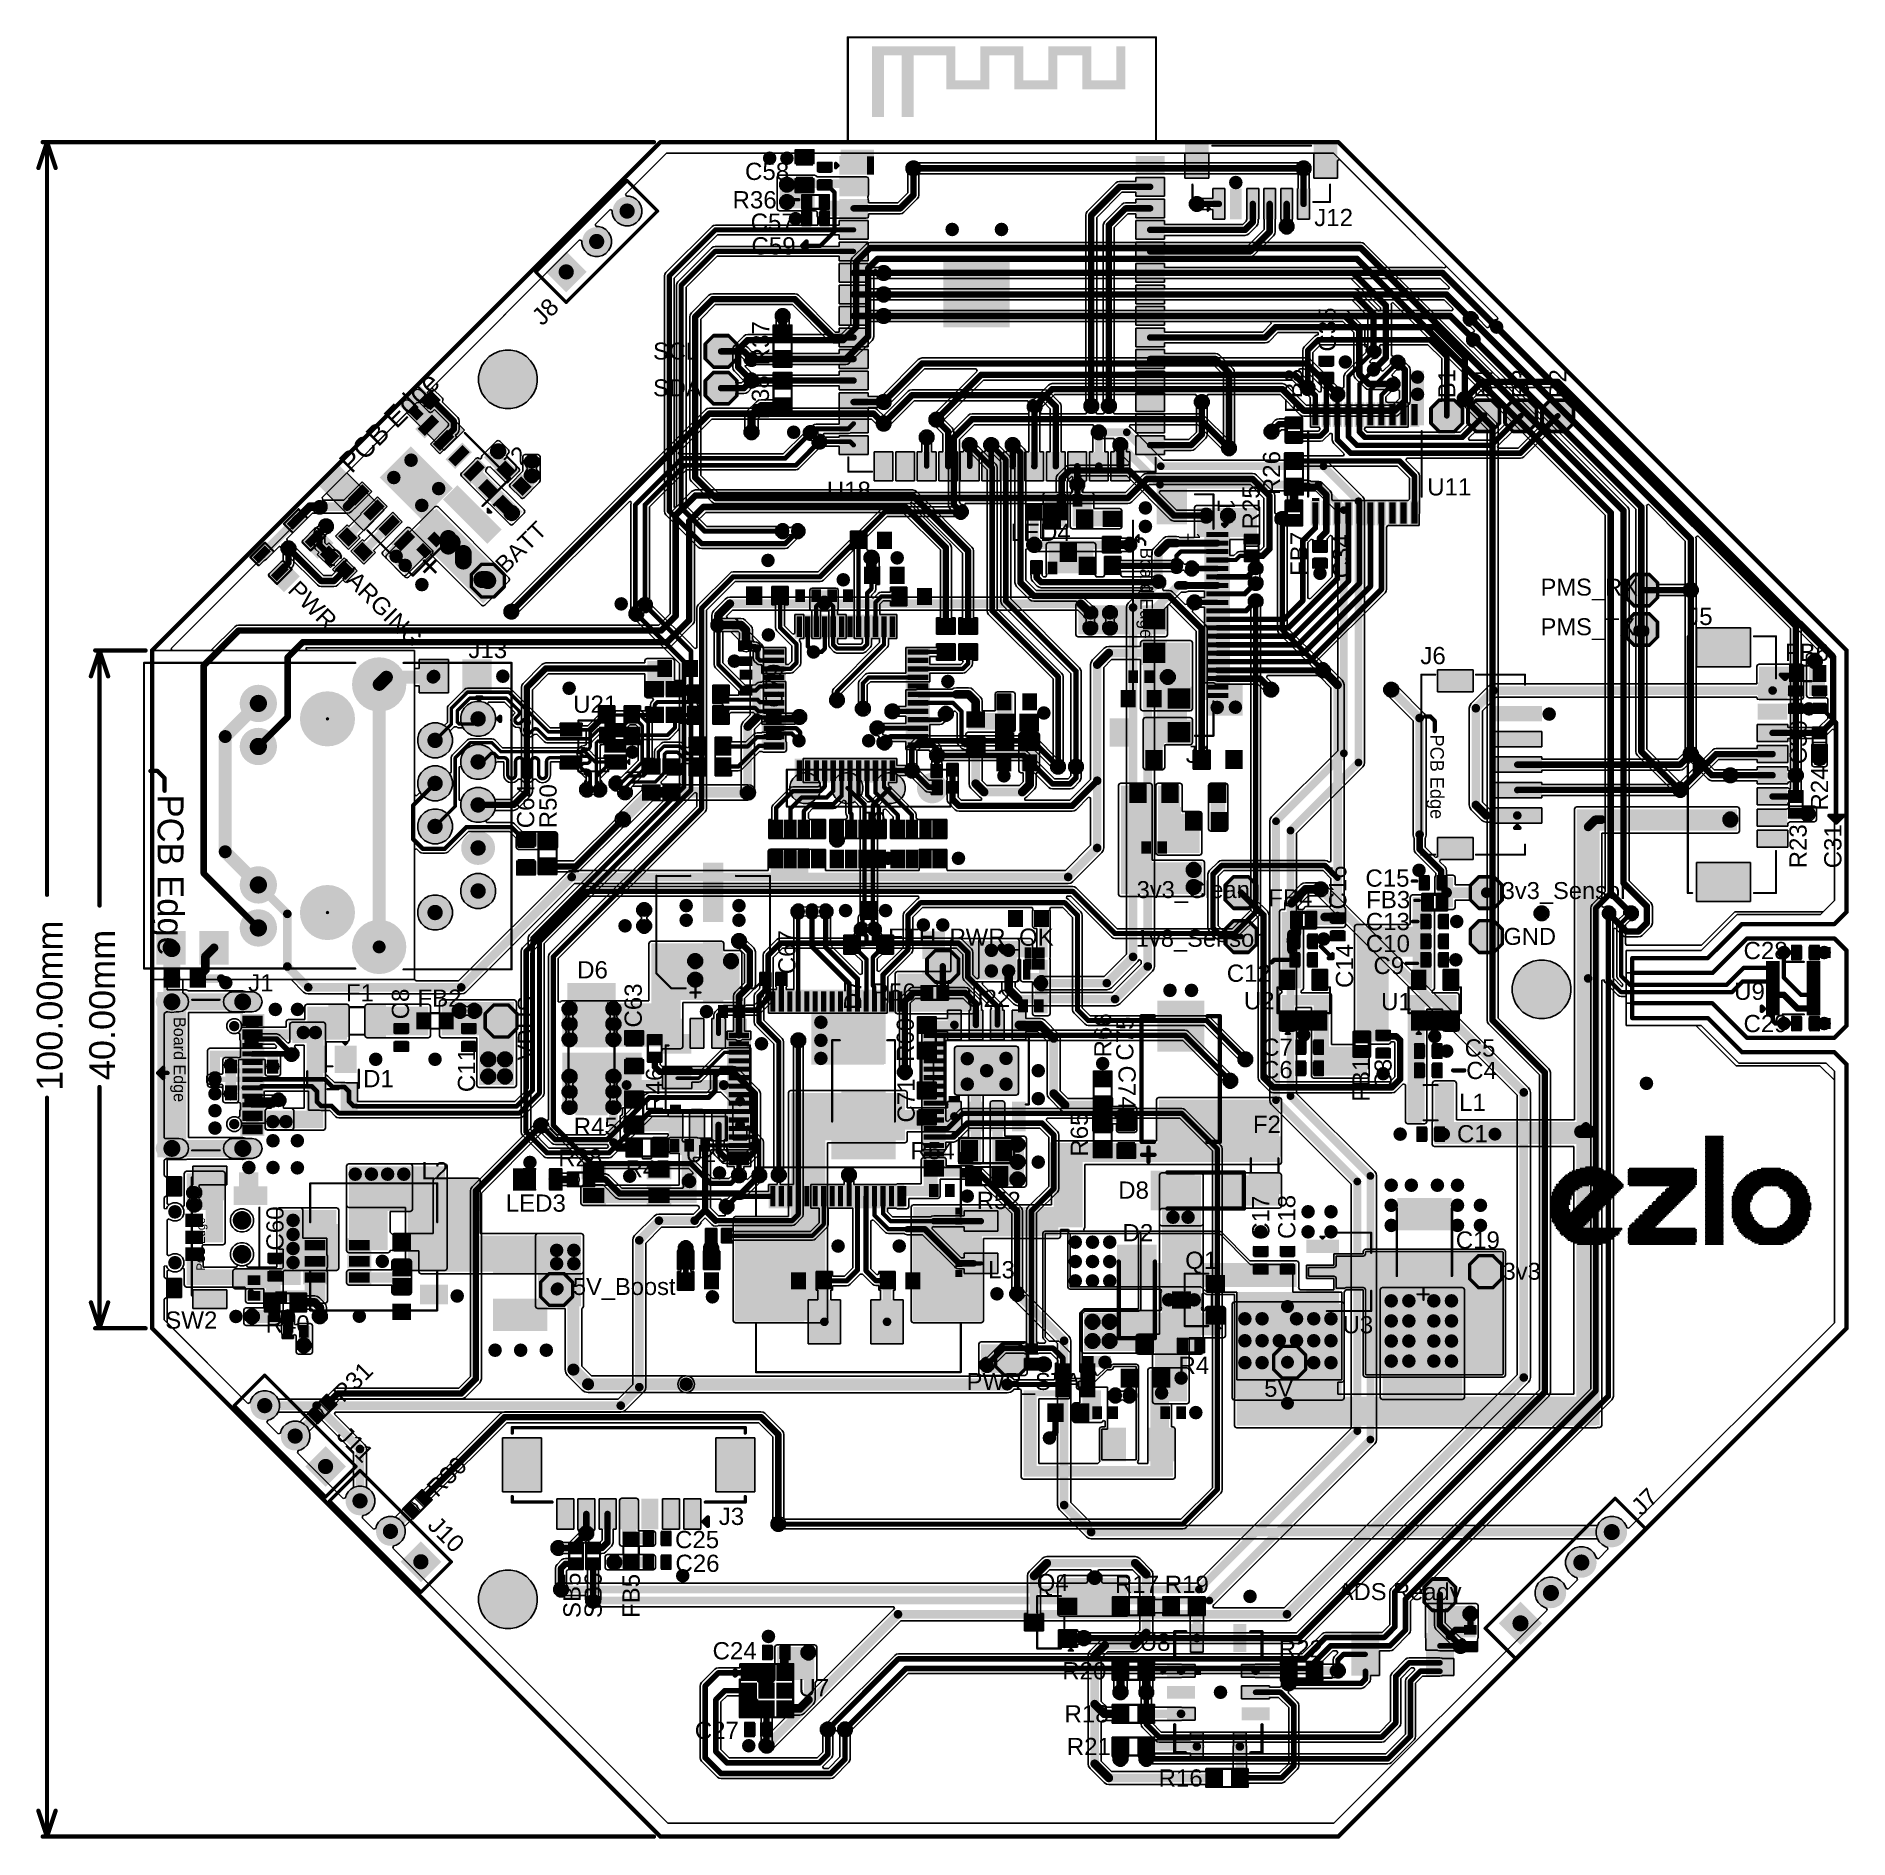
# Model space of a CAD drawing. Header units: millimetres. Extents: x -0.27 to 3.94, y -1.19 to 3.
import ezdxf

# ---------------------------------------------------------------- set-up
doc = ezdxf.new("R2010")
doc.units = ezdxf.units.MM
doc.header["$MEASUREMENT"] = 0
for name, color, linetype in [('BottomLayer', 5, 'Continuous'), ('BottomPaste', 16, 'Continuous'), ('BottomSolder', 6, 'Continuous'), ('Mechanical1', 6, 'Continuous'), ('Mechanical2', 216, 'Continuous'), ('MultiLayer', 9, 'Continuous'), ('PadHoleLayer', 156, 'Continuous'), ('TopLayer', 1, 'Continuous'), ('TopOverlay', 2, 'Continuous'), ('TopPaste', 8, 'Continuous'), ('TopSolder', 216, 'Continuous'), ('ViaHoleLayer', 16, 'Continuous')]:
    doc.layers.add(name, color=color, linetype=linetype)
doc.styles.add('Arial', font='arial.ttf', dxfattribs={"height": 0.2})

msp = doc.modelspace()

# ---------------------------------------------------------------- texts
at = {"layer": 'Mechanical1', "style": 'Arial'}
for s, height, rotation, p in [('1', 0.04, 270, (2.476, 1.9274)), ('100.00mm', 0.06, 90, (-0.208, 0.5515)), ('40.00mm', 0.06, 90, (-0.086, 0.5765))]:
    msp.add_text(s, height=height, rotation=rotation, dxfattribs=at).set_placement(p)
at = {"layer": 'TopOverlay', "style": 'Arial'}
for s, height, p in [('C58', 0.04, (1.3777, 2.668)), ('R36', 0.04, (1.3487, 2.602)), ('C57', 0.04, (1.3907, 2.55)), ('J12', 0.04, (2.7002, 2.5608)), ('C59', 0.04, (1.3927, 2.495)), ('SCL', 0.03937, (1.1639, 2.2508)), ('SDA', 0.03937, (1.1639, 2.1654)), ('U18', 0.04, (1.5676, 1.927)), ('U11', 0.04, (2.9627, 1.935)), ('LED4', 0.04, (1.9948, 1.8294)), ('PMS_RX', 0.03937, (3.2261, 1.7023)), ('PMS_TX', 0.03937, (3.2261, 1.6103)), ('J5', 0.04, (3.5667, 1.634)), ('J13', 0.04, (0.735, 1.557)), ('J6', 0.04, (2.9467, 1.543)), ('FB6', 0.04, (3.7937, 1.5505)), ('U21', 0.04, (0.9783, 1.4299)), ('J4', 0.04, (2.4017, 1.314)), ('J9', 0.04, (1.6459, 1.16)), ('C15', 0.04, (2.819, 1.026)), ('3v3_Clean', 0.03937, (2.2876, 0.9995)), ('FB4', 0.04, (2.5933, 0.9801)), ('FB3', 0.04, (2.8207, 0.976)), ('ETH_PWR_OK', 0.04, (1.71, 0.8887)), ('C13', 0.04, (2.82, 0.925)), ('1v8_Sensor', 0.03937, (2.2856, 0.8863)), ('C10', 0.04, (2.82, 0.874)), ('C28', 0.04, (3.6976, 0.8576)), ('D6', 0.04, (0.9877, 0.8129)), ('C12', 0.04, (2.497, 0.805)), ('C9', 0.04, (2.8377, 0.823)), ('J1', 0.04, (0.2234, 0.7827)), ('R56', 0.04, (1.6718, 0.7612)), ('U9', 0.04, (3.6757, 0.763)), ('F1', 0.04, (0.4504, 0.7593)), ('FB2', 0.04, (0.6167, 0.747)), ('U22', 0.04, (1.8915, 0.7465)), ('U2', 0.04, (2.5367, 0.741)), ('U1', 0.04, (2.8553, 0.739)), ('C29', 0.04, (3.6976, 0.688)), ('C7', 0.04, (2.5791, 0.6331)), ('C5', 0.04, (3.0496, 0.6314)), ('D1', 0.04, (0.4903, 0.56)), ('C6', 0.04, (2.5787, 0.581)), ('C4', 0.04, (3.0532, 0.579)), ('L1', 0.04, (3.0367, 0.5048)), ('R45', 0.04, (0.9796, 0.449)), ('F2', 0.04, (2.5577, 0.454)), ('C1', 0.04, (3.0318, 0.432)), ('U20', 0.04, (1.2397, 0.386)), ('R54', 0.04, (1.762, 0.3926)), ('L2', 0.04, (0.6257, 0.346)), ('R28', 0.04, (0.9437, 0.376)), ('R47', 0.04, (1.1001, 0.3504)), ('D8', 0.04, (2.2447, 0.301)), ('LED3', 0.04, (0.8217, 0.2708)), ('R52', 0.04, (1.9158, 0.277)), ('D2', 0.04, (2.2547, 0.202)), ('C19', 0.04, (3.029, 0.185)), ('Q1', 0.04, (2.4003, 0.138)), ('L3', 0.04, (1.9426, 0.116)), ('3v3', 0.03937, (3.1379, 0.1128)), ('SW2', 0.04, (0.0307, -0.001)), ('R40', 0.04, (0.2637, -0.01)), ('U3', 0.04, (2.7658, -0.0118)), ('R4', 0.04, (2.3847, -0.106)), ('5V', 0.03937, (2.5839, -0.1592)), ('J3', 0.04, (1.3167, -0.457)), ('C25', 0.04, (1.2151, -0.5109)), ('C26', 0.04, (1.216, -0.5661)), ('Q4', 0.04, (2.0553, -0.6108)), ('R17', 0.04, (2.2371, -0.615)), ('R19', 0.04, (2.3529, -0.615)), ('ADS Ready', 0.03937, (2.755, -0.6316)), ('U8', 0.04, (2.2947, -0.7495)), ('C24', 0.04, (1.3023, -0.7693)), ('R22', 0.04, (2.6177, -0.7648)), ('R20', 0.04, (2.1147, -0.8158)), ('U7', 0.04, (1.5017, -0.855)), ('R18', 0.04, (2.12, -0.9158)), ('C27', 0.04, (1.2609, -0.9543)), ('R21', 0.04, (2.1253, -0.9918)), ('R16', 0.04, (2.3384, -1.0648))]:
    msp.add_text(s, height=height, dxfattribs=at).set_placement(p)
for s, height, rotation, p in [('J8', 0.04, 45, (0.9066, 2.3273)), ('C35', 0.04, 90, (2.7503, 2.2692)), ('R37', 0.04, 90, (1.4342, 2.2374)), ('R38', 0.04, 90, (1.4333, 2.1117)), ('FB8', 0.04, 90, (2.672, 2.1267)), ('B1', 0.03937, 90, (3.0277, 2.161)), ('B4', 0.03937, 90, (3.1137, 2.161)), ('B3', 0.03937, 90, (3.1992, 2.161)), ('B2', 0.03937, 90, (3.2857, 2.161)), ('J2', 0.04, 45, (0.8366, 1.9833)), ('R26', 0.04, 90, (2.621, 1.9357)), ('R25', 0.04, 90, (2.5734, 1.856)), ('-', 0.06, 45, (0.8067, 1.8917)), ('1', 0.04, 270, (2.476, 1.9274)), ('BATT', 0.03937, 45, (0.8212, 1.7513)), ('CHARGING', 0.04, 315, (0.3915, 1.7917)), ('FB7', 0.04, 90, (2.6848, 1.748)), ('C34', 0.04, 90, (2.7828, 1.7425)), ('+', 0.06, 45, (0.6486, 1.7325)), ('PWR', 0.04, 315, (0.313, 1.7125)), ('C79', 0.04, 90, (1.465, 1.4417)), ('C30', 0.04, 90, (3.8445, 1.3103)), ('R24', 0.04, 90, (3.8941, 1.2027)), ('C64', 0.04, 90, (0.888, 1.1617)), ('R50', 0.04, 90, (0.94, 1.1617)), ('R23', 0.04, 90, (3.8442, 1.0685)), ('C31', 0.04, 90, (3.925, 1.0686)), ('C16', 0.04, 90, (2.7748, 0.9728)), ('3v3_Sensor', 0.03937, 360, (3.1357, 0.9973)), ('GND', 0.03937, 360, (3.1397, 0.8908)), ('C67', 0.04, 90, (1.495, 0.8225)), ('C14', 0.04, 90, (2.7904, 0.7906)), ('D7', 0.04, 90, (1.648, 0.7394)), ('C8', 0.04, 90, (0.597, 0.7177)), ('VBUS', 0.03937, 90, (0.8892, 0.6225)), ('C63', 0.04, 90, (1.1379, 0.6987)), ('R60', 0.04, 90, (1.77, 0.6187)), ('R66', 0.04, 90, (2.2291, 0.6292)), ('C75', 0.04, 90, (2.28, 0.6217)), ('C11', 0.04, 90, (0.7506, 0.5486)), ('R46', 0.04, 90, (1.1874, 0.5029)), ('C74', 0.04, 270, (2.2453, 0.6104)), ('FB1', 0.04, 90, (2.829, 0.5263)), ('C3', 0.04, 90, (2.88, 0.5547)), ('C71', 0.04, 90, (1.7719, 0.4779)), ('R65', 0.04, 90, (2.1743, 0.3988)), ('C17', 0.04, 90, (2.5959, 0.2055)), ('C18', 0.04, 90, (2.6562, 0.2073)), ('C60', 0.04, 90, (0.3056, 0.1805)), ('5V_Boost', 0.03937, 360, (0.9778, 0.0773)), ('R31', 0.04, 45, (0.4442, -0.1751)), ('PWR_STAT', 0.03937, 360, (1.8926, -0.1434)), ('J11', 0.04, 315, (0.4264, -0.2517)), ('R30', 0.04, 45, (0.6626, -0.395)), ('J7', 0.04, 45, (3.4606, -0.4377)), ('J10', 0.04, 315, (0.6377, -0.461)), ('SB5', 0.04, 90, (0.9956, -0.6733)), ('SB6', 0.04, 90, (1.0448, -0.6733)), ('FB5', 0.04, 90, (1.133, -0.6733))]:
    msp.add_text(s, height=height, rotation=rotation, dxfattribs=at).set_placement(p)

# ---------------------------------------------------------------- blocks, each defined once
blk = doc.blocks.new('S______B______0402_1')
at = {"layer": 'TopLayer'}
for points in [[(-0.0275, -0.0125), (-0.0275, 0.0125), (-0.0095, 0.0125), (-0.0095, -0.0125)], [(0.0095, -0.0125), (0.0095, 0.0125), (0.0275, 0.0125), (0.0275, -0.0125)]]:
    blk.add_hatch(color=1, dxfattribs=at).paths.add_polyline_path(points)
at = {"layer": 'TopPaste'}
for points in [[(-0.0275, -0.0125), (-0.0275, 0.0125), (-0.0095, 0.0125), (-0.0095, -0.0125)], [(0.0095, -0.0125), (0.0095, 0.0125), (0.0275, 0.0125), (0.0275, -0.0125)]]:
    blk.add_hatch(color=8, dxfattribs=at).paths.add_polyline_path(points)
at = {"layer": 'TopSolder'}
for points in [[(-0.0297, -0.0147), (-0.0297, 0.0147), (-0.0073, 0.0147), (-0.0073, -0.0147)], [(0.0073, -0.0147), (0.0073, 0.0147), (0.0297, 0.0147), (0.0297, -0.0147)]]:
    blk.add_hatch(color=216, dxfattribs=at).paths.add_polyline_path(points)
at = {"layer": 'TopOverlay'}
for points, const_width in [([(-0.031, 0.016), (-0.031, -0.016)], 0.005), ([(-0.031, 0.016), (0.031, 0.016)], 0.005), ([(0.031, 0.016), (0.031, -0.016)], 0.005), ([(-0.031, -0.016), (0.031, -0.016)], 0.005), ([(-0.032, -0.017), (0.032, -0.017)], 0.000127)]:
    blk.add_lwpolyline(points, dxfattribs=dict(at, const_width=const_width))
for points, const_width in [([(-0.0323, 0.016, 1), (-0.0297, 0.016, 1)], 0.0025), ([(-0.0323, 0.016, 1), (-0.0297, 0.016, 1)], 0.0025), ([(0.0297, 0.016, 1), (0.0323, 0.016, 1)], 0.0025), ([(0.0297, 0.016, 1), (0.0323, 0.016, 1)], 0.0025), ([(-0.0323, -0.016, 1), (-0.0297, -0.016, 1)], 0.0025), ([(-0.0323, -0.016, 1), (-0.0297, -0.016, 1)], 0.0025), ([(-0.032, -0.017, 1), (-0.032, -0.017, 1)], 0.0000635), ([(0.0297, -0.016, 1), (0.0323, -0.016, 1)], 0.0025), ([(0.0297, -0.016, 1), (0.0323, -0.016, 1)], 0.0025), ([(0.032, -0.017, 1), (0.032, -0.017, 1)], 0.0000635)]:
    blk.add_lwpolyline(points, format="xyb", close=True, dxfattribs=dict(at, const_width=const_width))
blk = doc.blocks.new('S______B______0402_2')
at = {"layer": 'TopLayer'}
for points in [[(-0.0275, -0.0125), (-0.0275, 0.0125), (-0.0095, 0.0125), (-0.0095, -0.0125)], [(0.0095, -0.0125), (0.0095, 0.0125), (0.0275, 0.0125), (0.0275, -0.0125)]]:
    blk.add_hatch(color=1, dxfattribs=at).paths.add_polyline_path(points)
at = {"layer": 'TopPaste'}
for points in [[(-0.0275, -0.0125), (-0.0275, 0.0125), (-0.0095, 0.0125), (-0.0095, -0.0125)], [(0.0095, -0.0125), (0.0095, 0.0125), (0.0275, 0.0125), (0.0275, -0.0125)]]:
    blk.add_hatch(color=8, dxfattribs=at).paths.add_polyline_path(points)
at = {"layer": 'TopSolder'}
for points in [[(-0.0297, -0.0147), (-0.0297, 0.0147), (-0.0073, 0.0147), (-0.0073, -0.0147)], [(0.0073, -0.0147), (0.0073, 0.0147), (0.0297, 0.0147), (0.0297, -0.0147)]]:
    blk.add_hatch(color=216, dxfattribs=at).paths.add_polyline_path(points)
at = {"layer": 'TopOverlay'}
for points, const_width in [([(-0.031, 0.016), (-0.031, -0.016)], 0.005), ([(-0.031, 0.016), (0.031, 0.016)], 0.005), ([(0.031, 0.016), (0.031, -0.016)], 0.005), ([(-0.031, -0.016), (0.031, -0.016)], 0.005), ([(-0.032, -0.017), (0.032, -0.017)], 0.000127)]:
    blk.add_lwpolyline(points, dxfattribs=dict(at, const_width=const_width))
for points, const_width in [([(-0.0323, 0.016, 1), (-0.0297, 0.016, 1)], 0.0025), ([(-0.0323, 0.016, 1), (-0.0297, 0.016, 1)], 0.0025), ([(0.0297, 0.016, 1), (0.0323, 0.016, 1)], 0.0025), ([(0.0297, 0.016, 1), (0.0323, 0.016, 1)], 0.0025), ([(-0.0323, -0.016, 1), (-0.0297, -0.016, 1)], 0.0025), ([(-0.0323, -0.016, 1), (-0.0297, -0.016, 1)], 0.0025), ([(-0.032, -0.017, 1), (-0.032, -0.017, 1)], 0.0000635), ([(0.0297, -0.016, 1), (0.0323, -0.016, 1)], 0.0025), ([(0.0297, -0.016, 1), (0.0323, -0.016, 1)], 0.0025), ([(0.032, -0.017, 1), (0.032, -0.017, 1)], 0.0000635)]:
    blk.add_lwpolyline(points, format="xyb", close=True, dxfattribs=dict(at, const_width=const_width))
blk = doc.blocks.new('T__________3')
at = {"layer": 'TopLayer'}
blk.add_hatch(color=1, dxfattribs=at).paths.add_polyline_path([(0.015, 0.03), (-0.015, 0.03), (-0.03, 0.015), (-0.03, -0.015), (-0.015, -0.03), (0.015, -0.03), (0.03, -0.015), (0.03, 0.015)])
at = {"layer": 'TopPaste'}
blk.add_hatch(color=8, dxfattribs=at).paths.add_polyline_path([(0.015, 0.03), (-0.015, 0.03), (-0.03, 0.015), (-0.03, -0.015), (-0.015, -0.03), (0.015, -0.03), (0.03, -0.015), (0.03, 0.015)])
at = {"layer": 'TopSolder'}
blk.add_hatch(color=216, dxfattribs=at).paths.add_polyline_path([(0.017, 0.034), (-0.017, 0.034), (-0.034, 0.017), (-0.034, -0.017), (-0.017, -0.034), (0.017, -0.034), (0.034, -0.017), (0.034, 0.017)])
at = {"layer": 'TopOverlay', "const_width": 0.00787}
for points in [[(-0.037, 0.017), (-0.017, 0.037)], [(-0.037, -0.017), (-0.037, 0.017)], [(-0.017, 0.037), (0.017, 0.037)], [(-0.017, 0.037), (0.017, 0.037)], [(0.017, 0.037), (0.037, 0.017)], [(0.037, -0.017), (0.037, 0.017)], [(-0.037, -0.017), (-0.017, -0.037)], [(-0.017, -0.037), (0.017, -0.037)], [(-0.017, -0.037), (0.017, -0.037)], [(0.017, -0.037), (0.037, -0.017)]]:
    blk.add_lwpolyline(points, dxfattribs=at)
at = {"layer": 'TopOverlay', "const_width": 0.00394}
for points in [[(-0.039, 0.017, 1), (-0.035, 0.017, 1)], [(-0.039, 0.017, 1), (-0.035, 0.017, 1)], [(-0.019, 0.037, 1), (-0.015, 0.037, 1)], [(-0.019, 0.037, 1), (-0.015, 0.037, 1)], [(-0.019, 0.037, 1), (-0.015, 0.037, 1)], [(0.015, 0.037, 1), (0.019, 0.037, 1)], [(0.015, 0.037, 1), (0.019, 0.037, 1)], [(0.015, 0.037, 1), (0.019, 0.037, 1)], [(0.035, 0.017, 1), (0.039, 0.017, 1)], [(0.035, 0.017, 1), (0.039, 0.017, 1)], [(-0.039, -0.017, 1), (-0.035, -0.017, 1)], [(-0.039, -0.017, 1), (-0.035, -0.017, 1)], [(-0.019, -0.037, 1), (-0.015, -0.037, 1)], [(-0.019, -0.037, 1), (-0.015, -0.037, 1)], [(-0.019, -0.037, 1), (-0.015, -0.037, 1)], [(0.015, -0.037, 1), (0.019, -0.037, 1)], [(0.015, -0.037, 1), (0.019, -0.037, 1)], [(0.015, -0.037, 1), (0.019, -0.037, 1)], [(0.035, -0.017, 1), (0.039, -0.017, 1)], [(0.035, -0.017, 1), (0.039, -0.017, 1)]]:
    blk.add_lwpolyline(points, format="xyb", close=True, dxfattribs=at)
blk = doc.blocks.new('LED_0603_4')
at = {"layer": 'TopLayer'}
for points in [[(-0.0394, 0.0197), (-0.0197, 0.0197), (-0.0197, -0.0197), (-0.0394, -0.0197)], [(0.0197, 0.0197), (0.0394, 0.0197), (0.0394, -0.0197), (0.0197, -0.0197)]]:
    blk.add_hatch(color=1, dxfattribs=at).paths.add_polyline_path(points)
at = {"layer": 'TopOverlay'}
blk.add_hatch(color=2, dxfattribs=at).paths.add_polyline_path([(0.044, -0.026), (0.069, -0.026), (0.069, 0.026), (0.044, 0.026)])
at = {"layer": 'TopPaste'}
for points in [[(-0.0394, 0.0197), (-0.0197, 0.0197), (-0.0197, -0.0197), (-0.0394, -0.0197)], [(0.0197, 0.0197), (0.0394, 0.0197), (0.0394, -0.0197), (0.0197, -0.0197)]]:
    blk.add_hatch(color=8, dxfattribs=at).paths.add_polyline_path(points)
at = {"layer": 'TopSolder'}
for points in [[(-0.0434, 0.0237), (-0.0157, 0.0237), (-0.0157, -0.0237), (-0.0434, -0.0237)], [(0.0157, 0.0237), (0.0434, 0.0237), (0.0434, -0.0237), (0.0157, -0.0237)]]:
    blk.add_hatch(color=216, dxfattribs=at).paths.add_polyline_path(points)
at = {"layer": 'TopOverlay', "const_width": 0.005}
for points in [[(-0.044, 0.024), (-0.044, -0.024)], [(-0.017, 0.024), (-0.044, 0.024)], [(0.044, 0.024), (0.017, 0.024)], [(0.044, 0.024), (0.044, -0.024)], [(-0.017, -0.024), (-0.044, -0.024)], [(0.044, -0.024), (0.017, -0.024)]]:
    blk.add_lwpolyline(points, dxfattribs=at)
at = {"layer": 'TopOverlay', "const_width": 0.0025}
for points in [[(-0.0452, 0.024, 1), (-0.0428, 0.024, 1)], [(-0.0452, 0.024, 1), (-0.0428, 0.024, 1)], [(-0.0183, 0.024, 1), (-0.0158, 0.024, 1)], [(0.0158, 0.024, 1), (0.0182, 0.024, 1)], [(0.0428, 0.024, 1), (0.0453, 0.024, 1)], [(0.0428, 0.024, 1), (0.0453, 0.024, 1)], [(-0.0452, -0.024, 1), (-0.0428, -0.024, 1)], [(-0.0452, -0.024, 1), (-0.0428, -0.024, 1)], [(-0.0183, -0.024, 1), (-0.0158, -0.024, 1)], [(0.0158, -0.024, 1), (0.0182, -0.024, 1)], [(0.0428, -0.024, 1), (0.0453, -0.024, 1)], [(0.0428, -0.024, 1), (0.0453, -0.024, 1)]]:
    blk.add_lwpolyline(points, format="xyb", close=True, dxfattribs=at)
blk = doc.blocks.new('8_SOIC_EP_5')
at = {"layer": 'TopLayer'}
for points in [[(-0.0758, 0.0868), (-0.0758, 0.0632), (-0.1368, 0.0632), (-0.1368, 0.0868)], [(0.1368, 0.0868), (0.1368, 0.0632), (0.0758, 0.0632), (0.0758, 0.0868)], [(0.0514, 0.0689), (0.0514, -0.0689), (-0.0514, -0.0689), (-0.0514, 0.0689)], [(-0.0758, 0.0368), (-0.0758, 0.0132), (-0.1368, 0.0132), (-0.1368, 0.0368)], [(0.1368, 0.0368), (0.1368, 0.0132), (0.0758, 0.0132), (0.0758, 0.0368)], [(-0.0758, -0.0132), (-0.0758, -0.0368), (-0.1368, -0.0368), (-0.1368, -0.0132)], [(0.1368, -0.0132), (0.1368, -0.0368), (0.0758, -0.0368), (0.0758, -0.0132)], [(-0.0758, -0.0632), (-0.0758, -0.0868), (-0.1368, -0.0868), (-0.1368, -0.0632)], [(0.1368, -0.0632), (0.1368, -0.0868), (0.0758, -0.0868), (0.0758, -0.0632)]]:
    blk.add_hatch(color=1, dxfattribs=at).paths.add_polyline_path(points)
at = {"layer": 'TopOverlay'}
blk.add_hatch(color=2, dxfattribs=at).paths.add_polyline_path([(-0.072, 0.062), (-0.059, 0.062), (-0.059, 0.088), (-0.072, 0.088)])
at = {"layer": 'TopPaste'}
for points in [[(-0.0758, 0.0868), (-0.0758, 0.0632), (-0.1368, 0.0632), (-0.1368, 0.0868)], [(0.1368, 0.0868), (0.1368, 0.0632), (0.0758, 0.0632), (0.0758, 0.0868)], [(0.0514, 0.0689), (0.0514, -0.0689), (-0.0514, -0.0689), (-0.0514, 0.0689)], [(-0.0758, 0.0368), (-0.0758, 0.0132), (-0.1368, 0.0132), (-0.1368, 0.0368)], [(0.1368, 0.0368), (0.1368, 0.0132), (0.0758, 0.0132), (0.0758, 0.0368)], [(-0.0758, -0.0132), (-0.0758, -0.0368), (-0.1368, -0.0368), (-0.1368, -0.0132)], [(0.1368, -0.0132), (0.1368, -0.0368), (0.0758, -0.0368), (0.0758, -0.0132)], [(-0.0758, -0.0632), (-0.0758, -0.0868), (-0.1368, -0.0868), (-0.1368, -0.0632)], [(0.1368, -0.0632), (0.1368, -0.0868), (0.0758, -0.0868), (0.0758, -0.0632)]]:
    blk.add_hatch(color=8, dxfattribs=at).paths.add_polyline_path(points)
at = {"layer": 'TopSolder'}
for points in [[(-0.0718, 0.0908), (-0.0718, 0.0592), (-0.1408, 0.0592), (-0.1408, 0.0908)], [(0.1408, 0.0908), (0.1408, 0.0592), (0.0718, 0.0592), (0.0718, 0.0908)], [(0.0554, 0.0729), (0.0554, -0.0729), (-0.0554, -0.0729), (-0.0554, 0.0729)], [(-0.0718, 0.0408), (-0.0718, 0.0092), (-0.1408, 0.0092), (-0.1408, 0.0408)], [(0.1408, 0.0408), (0.1408, 0.0092), (0.0718, 0.0092), (0.0718, 0.0408)], [(-0.0718, -0.0092), (-0.0718, -0.0408), (-0.1408, -0.0408), (-0.1408, -0.0092)], [(0.1408, -0.0092), (0.1408, -0.0408), (0.0718, -0.0408), (0.0718, -0.0092)], [(-0.0718, -0.0592), (-0.0718, -0.0908), (-0.1408, -0.0908), (-0.1408, -0.0592)], [(0.1408, -0.0592), (0.1408, -0.0908), (0.0718, -0.0908), (0.0718, -0.0592)]]:
    blk.add_hatch(color=216, dxfattribs=at).paths.add_polyline_path(points)
at = {"layer": 'TopOverlay', "const_width": 0.005}
for points in [[(-0.0784, 0.098), (0.0784, 0.098)], [(-0.0784, 0.098), (-0.0784, 0.091)], [(0.0784, 0.098), (0.0784, 0.091)], [(-0.148, 0.08), (-0.148, 0.07)], [(-0.148, 0.08), (-0.143, 0.075)], [(-0.143, 0.075), (-0.148, 0.07)], [(-0.0784, -0.091), (-0.0784, -0.098)], [(-0.0784, -0.098), (0.0784, -0.098)], [(0.0784, -0.091), (0.0784, -0.098)]]:
    blk.add_lwpolyline(points, dxfattribs=at)
at = {"layer": 'TopOverlay', "const_width": 0.0025}
for points in [[(-0.0796, 0.098, 1), (-0.0771, 0.098, 1)], [(-0.0796, 0.098, 1), (-0.0771, 0.098, 1)], [(-0.0796, 0.091, 1), (-0.0771, 0.091, 1)], [(0.0771, 0.098, 1), (0.0796, 0.098, 1)], [(0.0771, 0.098, 1), (0.0796, 0.098, 1)], [(0.0771, 0.091, 1), (0.0796, 0.091, 1)], [(-0.1492, 0.08, 1), (-0.1467, 0.08, 1)], [(-0.1492, 0.08, 1), (-0.1467, 0.08, 1)], [(-0.1492, 0.07, 1), (-0.1467, 0.07, 1)], [(-0.1492, 0.07, 1), (-0.1467, 0.07, 1)], [(-0.1442, 0.075, 1), (-0.1417, 0.075, 1)], [(-0.1442, 0.075, 1), (-0.1417, 0.075, 1)], [(-0.0796, -0.091, 1), (-0.0771, -0.091, 1)], [(-0.0796, -0.098, 1), (-0.0771, -0.098, 1)], [(-0.0796, -0.098, 1), (-0.0771, -0.098, 1)], [(0.0771, -0.091, 1), (0.0796, -0.091, 1)], [(0.0771, -0.098, 1), (0.0796, -0.098, 1)], [(0.0771, -0.098, 1), (0.0796, -0.098, 1)]]:
    blk.add_lwpolyline(points, format="xyb", close=True, dxfattribs=at)
blk = doc.blocks.new('CYH127_33UH_6')
at = {"layer": 'TopLayer'}
for points in [[(-0.2854, 0.1181), (-0.128, 0.1181), (-0.128, -0.1181), (-0.2854, -0.1181)], [(0.128, 0.1181), (0.2854, 0.1181), (0.2854, -0.1181), (0.128, -0.1181)]]:
    blk.add_hatch(color=1, dxfattribs=at).paths.add_polyline_path(points)
at = {"layer": 'TopPaste'}
for points in [[(-0.2854, 0.1181), (-0.128, 0.1181), (-0.128, -0.1181), (-0.2854, -0.1181)], [(0.128, 0.1181), (0.2854, 0.1181), (0.2854, -0.1181), (0.128, -0.1181)]]:
    blk.add_hatch(color=8, dxfattribs=at).paths.add_polyline_path(points)
at = {"layer": 'TopSolder'}
for points in [[(-0.2876, 0.1203), (-0.1258, 0.1203), (-0.1258, -0.1203), (-0.2876, -0.1203)], [(0.1258, 0.1203), (0.2876, 0.1203), (0.2876, -0.1203), (0.1258, -0.1203)]]:
    blk.add_hatch(color=216, dxfattribs=at).paths.add_polyline_path(points)
at = {"layer": 'TopOverlay', "const_width": 0.005}
for points in [[(-0.238, 0.124), (-0.238, 0.238)], [(-0.238, 0.238), (0.238, 0.238)], [(0.238, 0.124), (0.238, 0.238)], [(-0.238, -0.238), (-0.238, -0.124)], [(0.238, -0.238), (0.238, -0.124)], [(-0.238, -0.238), (0.238, -0.238)]]:
    blk.add_lwpolyline(points, dxfattribs=at)
at = {"layer": 'TopOverlay', "const_width": 0.0025}
for points in [[(-0.2392, 0.238, 1), (-0.2367, 0.238, 1)], [(-0.2392, 0.238, 1), (-0.2367, 0.238, 1)], [(0.2367, 0.238, 1), (0.2392, 0.238, 1)], [(0.2367, 0.238, 1), (0.2392, 0.238, 1)], [(-0.2392, 0.124, 1), (-0.2367, 0.124, 1)], [(0.2367, 0.124, 1), (0.2392, 0.124, 1)], [(-0.2392, -0.124, 1), (-0.2367, -0.124, 1)], [(0.2367, -0.124, 1), (0.2392, -0.124, 1)], [(-0.2392, -0.238, 1), (-0.2367, -0.238, 1)], [(-0.2392, -0.238, 1), (-0.2367, -0.238, 1)], [(0.2367, -0.238, 1), (0.2392, -0.238, 1)], [(0.2367, -0.238, 1), (0.2392, -0.238, 1)]]:
    blk.add_lwpolyline(points, format="xyb", close=True, dxfattribs=at)
blk = doc.blocks.new('TP12422673_7')
at = {"layer": 'BottomSolder'}
h = blk.add_hatch(color=6, dxfattribs=at)
edge = h.paths.add_edge_path()
edge.add_arc((-0.0394, -0.0276), 0.004, 0, 360)
h = blk.add_hatch(color=6, dxfattribs=at)
edge = h.paths.add_edge_path()
edge.add_arc((0.0394, -0.0276), 0.004, 0, 360)
at = {"layer": 'PadHoleLayer'}
h = blk.add_hatch(color=156, dxfattribs=at)
edge = h.paths.add_edge_path()
edge.add_arc((-0.0394, -0.0276), 0.0217, 0, 360)
h = blk.add_hatch(color=156, dxfattribs=at)
edge = h.paths.add_edge_path()
edge.add_arc((0.0394, -0.0276), 0.0217, 0, 360)
at = {"layer": 'TopLayer'}
for points in [[(-0.1614, 0.0118), (-0.1614, 0.0827), (-0.126, 0.0827), (-0.126, 0.0118)], [(0.126, 0.0118), (0.126, 0.0827), (0.1614, 0.0827), (0.1614, 0.0118)], [(-0.1142, -0.0827), (-0.1142, -0.0118), (-0.0787, -0.0118), (-0.0787, -0.0827)], [(0.0787, -0.0827), (0.0787, -0.0118), (0.1142, -0.0118), (0.1142, -0.0827)]]:
    blk.add_hatch(color=1, dxfattribs=at).paths.add_polyline_path(points)
at = {"layer": 'TopPaste'}
for points in [[(-0.1614, 0.0118), (-0.1614, 0.0827), (-0.126, 0.0827), (-0.126, 0.0118)], [(0.126, 0.0118), (0.126, 0.0827), (0.1614, 0.0827), (0.1614, 0.0118)], [(-0.1142, -0.0827), (-0.1142, -0.0118), (-0.0787, -0.0118), (-0.0787, -0.0827)], [(0.0787, -0.0827), (0.0787, -0.0118), (0.1142, -0.0118), (0.1142, -0.0827)]]:
    blk.add_hatch(color=8, dxfattribs=at).paths.add_polyline_path(points)
at = {"layer": 'TopSolder'}
for points in [[(-0.1654, 0.0078), (-0.1654, 0.0867), (-0.122, 0.0867), (-0.122, 0.0078)], [(0.122, 0.0078), (0.122, 0.0867), (0.1654, 0.0867), (0.1654, 0.0078)], [(-0.1182, -0.0867), (-0.1182, -0.0078), (-0.0747, -0.0078), (-0.0747, -0.0867)], [(0.0747, -0.0867), (0.0747, -0.0078), (0.1182, -0.0078), (0.1182, -0.0867)]]:
    blk.add_hatch(color=216, dxfattribs=at).paths.add_polyline_path(points)
h = blk.add_hatch(color=216, dxfattribs=at)
edge = h.paths.add_edge_path()
edge.add_arc((-0.0394, -0.0276), 0.004, 0, 360)
h = blk.add_hatch(color=216, dxfattribs=at)
edge = h.paths.add_edge_path()
edge.add_arc((0.0394, -0.0276), 0.004, 0, 360)
at = {"layer": 'TopOverlay', "const_width": 0.005}
for points in [[(-0.135, 0.089), (0.139, 0.089)], [(-0.1255, -0.0432), (-0.1255, -0.0532)], [(-0.1255, -0.0432), (-0.1205, -0.0482)], [(-0.1205, -0.0482), (-0.1255, -0.0532)], [(-0.068, -0.068), (0.069, -0.068)]]:
    blk.add_lwpolyline(points, dxfattribs=at)
at = {"layer": 'TopOverlay', "const_width": 0.0025}
for points in [[(-0.1363, 0.089, 1), (-0.1338, 0.089, 1)], [(0.1378, 0.089, 1), (0.1403, 0.089, 1)], [(-0.1267, -0.0432, 1), (-0.1242, -0.0432, 1)], [(-0.1267, -0.0432, 1), (-0.1242, -0.0432, 1)], [(-0.1267, -0.0532, 1), (-0.1242, -0.0532, 1)], [(-0.1267, -0.0532, 1), (-0.1242, -0.0532, 1)], [(-0.1217, -0.0482, 1), (-0.1192, -0.0482, 1)], [(-0.1217, -0.0482, 1), (-0.1192, -0.0482, 1)], [(-0.0693, -0.068, 1), (-0.0668, -0.068, 1)], [(0.0678, -0.068, 1), (0.0703, -0.068, 1)]]:
    blk.add_lwpolyline(points, format="xyb", close=True, dxfattribs=at)
at = {"layer": 'TopOverlay'}
blk.add_text('PCB Edge', height=0.01969, dxfattribs=at).set_placement((-0.0771, 0.0585))
blk = doc.blocks.new('TS_1185EC_C_D_B__B_8')
at = {"layer": 'BottomLayer'}
for points in [[(-0.1004, 0.0472), (-0.0512, 0.0472), (-0.0512, 0.0118), (-0.1004, 0.0118)], [(0.0512, 0.0472), (0.1004, 0.0472), (0.1004, 0.0118), (0.0512, 0.0118)], [(-0.1004, -0.0118), (-0.0512, -0.0118), (-0.0512, -0.0472), (-0.1004, -0.0472)], [(0.0512, -0.0118), (0.1004, -0.0118), (0.1004, -0.0472), (0.0512, -0.0472)]]:
    blk.add_hatch(color=5, dxfattribs=at).paths.add_polyline_path(points)
at = {"layer": 'BottomPaste'}
for points in [[(-0.1004, 0.0472), (-0.0512, 0.0472), (-0.0512, 0.0118), (-0.1004, 0.0118)], [(0.0512, 0.0472), (0.1004, 0.0472), (0.1004, 0.0118), (0.0512, 0.0118)], [(-0.1004, -0.0118), (-0.0512, -0.0118), (-0.0512, -0.0472), (-0.1004, -0.0472)], [(0.0512, -0.0118), (0.1004, -0.0118), (0.1004, -0.0472), (0.0512, -0.0472)]]:
    blk.add_hatch(color=16, dxfattribs=at).paths.add_polyline_path(points)
at = {"layer": 'BottomSolder'}
for points in [[(-0.1044, 0.0512), (-0.0472, 0.0512), (-0.0472, 0.0078), (-0.1044, 0.0078)], [(0.0472, 0.0512), (0.1044, 0.0512), (0.1044, 0.0078), (0.0472, 0.0078)], [(-0.1044, -0.0078), (-0.0472, -0.0078), (-0.0472, -0.0512), (-0.1044, -0.0512)], [(0.0472, -0.0078), (0.1044, -0.0078), (0.1044, -0.0512), (0.0472, -0.0512)]]:
    blk.add_hatch(color=6, dxfattribs=at).paths.add_polyline_path(points)
blk = doc.blocks.new('Q22FA12800090_B_9')
at = {"layer": 'BottomLayer'}
for points in [[(-0.0187, 0.062), (0.0187, 0.062), (0.0187, 0.0285), (-0.0187, 0.0285)], [(0.0384, 0.062), (0.0758, 0.062), (0.0758, 0.0285), (0.0384, 0.0285)], [(-0.0187, 0.0167), (0.0187, 0.0167), (0.0187, -0.0167), (-0.0187, -0.0167)], [(0.0384, 0.0167), (0.0758, 0.0167), (0.0758, -0.0167), (0.0384, -0.0167)]]:
    blk.add_hatch(color=5, dxfattribs=at).paths.add_polyline_path(points)
at = {"layer": 'BottomPaste'}
for points in [[(-0.0187, 0.062), (0.0187, 0.062), (0.0187, 0.0285), (-0.0187, 0.0285)], [(0.0384, 0.062), (0.0758, 0.062), (0.0758, 0.0285), (0.0384, 0.0285)], [(-0.0187, 0.0167), (0.0187, 0.0167), (0.0187, -0.0167), (-0.0187, -0.0167)], [(0.0384, 0.0167), (0.0758, 0.0167), (0.0758, -0.0167), (0.0384, -0.0167)]]:
    blk.add_hatch(color=16, dxfattribs=at).paths.add_polyline_path(points)
at = {"layer": 'BottomSolder'}
for points in [[(-0.0227, 0.066), (0.0227, 0.066), (0.0227, 0.0245), (-0.0227, 0.0245)], [(0.0344, 0.066), (0.0798, 0.066), (0.0798, 0.0245), (0.0344, 0.0245)], [(-0.0227, 0.0207), (0.0227, 0.0207), (0.0227, -0.0207), (-0.0227, -0.0207)], [(0.0344, 0.0207), (0.0798, 0.0207), (0.0798, -0.0207), (0.0344, -0.0207)]]:
    blk.add_hatch(color=6, dxfattribs=at).paths.add_polyline_path(points)
blk = doc.blocks.new('SMD5032_2P_B_10')
at = {"layer": 'BottomLayer'}
for points in [[(-0.1063, 0.0472), (-0.0394, 0.0472), (-0.0394, -0.0472), (-0.1063, -0.0472)], [(0.0394, 0.0472), (0.1063, 0.0472), (0.1063, -0.0472), (0.0394, -0.0472)]]:
    blk.add_hatch(color=5, dxfattribs=at).paths.add_polyline_path(points)
at = {"layer": 'BottomPaste'}
for points in [[(-0.1063, 0.0472), (-0.0394, 0.0472), (-0.0394, -0.0472), (-0.1063, -0.0472)], [(0.0394, 0.0472), (0.1063, 0.0472), (0.1063, -0.0472), (0.0394, -0.0472)]]:
    blk.add_hatch(color=16, dxfattribs=at).paths.add_polyline_path(points)
at = {"layer": 'BottomSolder'}
for points in [[(-0.1103, 0.0512), (-0.0354, 0.0512), (-0.0354, -0.0512), (-0.1103, -0.0512)], [(0.0354, 0.0512), (0.1103, 0.0512), (0.1103, -0.0512), (0.0354, -0.0512)]]:
    blk.add_hatch(color=6, dxfattribs=at).paths.add_polyline_path(points)
blk = doc.blocks.new('SMD3215_2P_B_11')
at = {"layer": 'BottomLayer'}
for points in [[(-0.0689, 0.0354), (-0.0295, 0.0354), (-0.0295, -0.0354), (-0.0689, -0.0354)], [(0.0295, 0.0354), (0.0689, 0.0354), (0.0689, -0.0354), (0.0295, -0.0354)]]:
    blk.add_hatch(color=5, dxfattribs=at).paths.add_polyline_path(points)
at = {"layer": 'BottomPaste'}
for points in [[(-0.0689, 0.0354), (-0.0295, 0.0354), (-0.0295, -0.0354), (-0.0689, -0.0354)], [(0.0295, 0.0354), (0.0689, 0.0354), (0.0689, -0.0354), (0.0295, -0.0354)]]:
    blk.add_hatch(color=16, dxfattribs=at).paths.add_polyline_path(points)
at = {"layer": 'BottomSolder'}
for points in [[(-0.0729, 0.0394), (-0.0255, 0.0394), (-0.0255, -0.0394), (-0.0729, -0.0394)], [(0.0255, 0.0394), (0.0729, 0.0394), (0.0729, -0.0394), (0.0255, -0.0394)]]:
    blk.add_hatch(color=6, dxfattribs=at).paths.add_polyline_path(points)
blk = doc.blocks.new('48_LQFP__7_7___B_12')
at = {"layer": 'BottomLayer'}
for points in [[(-0.1146, 0.1433), (-0.1146, 0.1913), (-0.102, 0.1913), (-0.102, 0.1433)], [(-0.0949, 0.1433), (-0.0949, 0.1913), (-0.0823, 0.1913), (-0.0823, 0.1433)], [(-0.0752, 0.1433), (-0.0752, 0.1913), (-0.0626, 0.1913), (-0.0626, 0.1433)], [(-0.0555, 0.1433), (-0.0555, 0.1913), (-0.0429, 0.1913), (-0.0429, 0.1433)], [(-0.0358, 0.1433), (-0.0358, 0.1913), (-0.0232, 0.1913), (-0.0232, 0.1433)], [(-0.0161, 0.1433), (-0.0161, 0.1913), (-0.0035, 0.1913), (-0.0035, 0.1433)], [(0.0035, 0.1433), (0.0035, 0.1913), (0.0161, 0.1913), (0.0161, 0.1433)], [(0.0232, 0.1433), (0.0232, 0.1913), (0.0358, 0.1913), (0.0358, 0.1433)], [(0.0429, 0.1433), (0.0429, 0.1913), (0.0555, 0.1913), (0.0555, 0.1433)], [(0.0626, 0.1433), (0.0626, 0.1913), (0.0752, 0.1913), (0.0752, 0.1433)], [(0.0823, 0.1433), (0.0823, 0.1913), (0.0949, 0.1913), (0.0949, 0.1433)], [(0.102, 0.1433), (0.102, 0.1913), (0.1146, 0.1913), (0.1146, 0.1433)], [(-0.1913, 0.102), (-0.1913, 0.1146), (-0.1433, 0.1146), (-0.1433, 0.102)], [(-0.1913, 0.0823), (-0.1913, 0.0949), (-0.1433, 0.0949), (-0.1433, 0.0823)], [(0.1433, 0.102), (0.1433, 0.1146), (0.1913, 0.1146), (0.1913, 0.102)], [(0.1433, 0.0823), (0.1433, 0.0949), (0.1913, 0.0949), (0.1913, 0.0823)], [(-0.1913, 0.0626), (-0.1913, 0.0752), (-0.1433, 0.0752), (-0.1433, 0.0626)], [(-0.1913, 0.0429), (-0.1913, 0.0555), (-0.1433, 0.0555), (-0.1433, 0.0429)], [(0.1433, 0.0626), (0.1433, 0.0752), (0.1913, 0.0752), (0.1913, 0.0626)], [(0.1433, 0.0429), (0.1433, 0.0555), (0.1913, 0.0555), (0.1913, 0.0429)], [(-0.1913, 0.0232), (-0.1913, 0.0358), (-0.1433, 0.0358), (-0.1433, 0.0232)], [(-0.1913, 0.0035), (-0.1913, 0.0161), (-0.1433, 0.0161), (-0.1433, 0.0035)], [(0.1433, 0.0232), (0.1433, 0.0358), (0.1913, 0.0358), (0.1913, 0.0232)], [(0.1433, 0.0035), (0.1433, 0.0161), (0.1913, 0.0161), (0.1913, 0.0035)], [(-0.1913, -0.0161), (-0.1913, -0.0035), (-0.1433, -0.0035), (-0.1433, -0.0161)], [(-0.1913, -0.0358), (-0.1913, -0.0232), (-0.1433, -0.0232), (-0.1433, -0.0358)], [(0.1433, -0.0161), (0.1433, -0.0035), (0.1913, -0.0035), (0.1913, -0.0161)], [(0.1433, -0.0358), (0.1433, -0.0232), (0.1913, -0.0232), (0.1913, -0.0358)], [(-0.1913, -0.0555), (-0.1913, -0.0429), (-0.1433, -0.0429), (-0.1433, -0.0555)], [(-0.1913, -0.0752), (-0.1913, -0.0626), (-0.1433, -0.0626), (-0.1433, -0.0752)], [(-0.1913, -0.0949), (-0.1913, -0.0823), (-0.1433, -0.0823), (-0.1433, -0.0949)], [(0.1433, -0.0555), (0.1433, -0.0429), (0.1913, -0.0429), (0.1913, -0.0555)], [(0.1433, -0.0752), (0.1433, -0.0626), (0.1913, -0.0626), (0.1913, -0.0752)], [(0.1433, -0.0949), (0.1433, -0.0823), (0.1913, -0.0823), (0.1913, -0.0949)], [(-0.1913, -0.1146), (-0.1913, -0.102), (-0.1433, -0.102), (-0.1433, -0.1146)], [(0.1433, -0.1146), (0.1433, -0.102), (0.1913, -0.102), (0.1913, -0.1146)], [(-0.1146, -0.1913), (-0.1146, -0.1433), (-0.102, -0.1433), (-0.102, -0.1913)], [(-0.0949, -0.1913), (-0.0949, -0.1433), (-0.0823, -0.1433), (-0.0823, -0.1913)], [(-0.0752, -0.1913), (-0.0752, -0.1433), (-0.0626, -0.1433), (-0.0626, -0.1913)], [(-0.0555, -0.1913), (-0.0555, -0.1433), (-0.0429, -0.1433), (-0.0429, -0.1913)], [(-0.0358, -0.1913), (-0.0358, -0.1433), (-0.0232, -0.1433), (-0.0232, -0.1913)], [(-0.0161, -0.1913), (-0.0161, -0.1433), (-0.0035, -0.1433), (-0.0035, -0.1913)], [(0.0035, -0.1913), (0.0035, -0.1433), (0.0161, -0.1433), (0.0161, -0.1913)], [(0.0232, -0.1913), (0.0232, -0.1433), (0.0358, -0.1433), (0.0358, -0.1913)], [(0.0429, -0.1913), (0.0429, -0.1433), (0.0555, -0.1433), (0.0555, -0.1913)], [(0.0626, -0.1913), (0.0626, -0.1433), (0.0752, -0.1433), (0.0752, -0.1913)], [(0.0823, -0.1913), (0.0823, -0.1433), (0.0949, -0.1433), (0.0949, -0.1913)], [(0.102, -0.1913), (0.102, -0.1433), (0.1146, -0.1433), (0.1146, -0.1913)]]:
    blk.add_hatch(color=5, dxfattribs=at).paths.add_polyline_path(points)
at = {"layer": 'BottomPaste'}
for points in [[(-0.1146, 0.1433), (-0.1146, 0.1913), (-0.102, 0.1913), (-0.102, 0.1433)], [(-0.0949, 0.1433), (-0.0949, 0.1913), (-0.0823, 0.1913), (-0.0823, 0.1433)], [(-0.0752, 0.1433), (-0.0752, 0.1913), (-0.0626, 0.1913), (-0.0626, 0.1433)], [(-0.0555, 0.1433), (-0.0555, 0.1913), (-0.0429, 0.1913), (-0.0429, 0.1433)], [(-0.0358, 0.1433), (-0.0358, 0.1913), (-0.0232, 0.1913), (-0.0232, 0.1433)], [(-0.0161, 0.1433), (-0.0161, 0.1913), (-0.0035, 0.1913), (-0.0035, 0.1433)], [(0.0035, 0.1433), (0.0035, 0.1913), (0.0161, 0.1913), (0.0161, 0.1433)], [(0.0232, 0.1433), (0.0232, 0.1913), (0.0358, 0.1913), (0.0358, 0.1433)], [(0.0429, 0.1433), (0.0429, 0.1913), (0.0555, 0.1913), (0.0555, 0.1433)], [(0.0626, 0.1433), (0.0626, 0.1913), (0.0752, 0.1913), (0.0752, 0.1433)], [(0.0823, 0.1433), (0.0823, 0.1913), (0.0949, 0.1913), (0.0949, 0.1433)], [(0.102, 0.1433), (0.102, 0.1913), (0.1146, 0.1913), (0.1146, 0.1433)], [(-0.1913, 0.102), (-0.1913, 0.1146), (-0.1433, 0.1146), (-0.1433, 0.102)], [(-0.1913, 0.0823), (-0.1913, 0.0949), (-0.1433, 0.0949), (-0.1433, 0.0823)], [(0.1433, 0.102), (0.1433, 0.1146), (0.1913, 0.1146), (0.1913, 0.102)], [(0.1433, 0.0823), (0.1433, 0.0949), (0.1913, 0.0949), (0.1913, 0.0823)], [(-0.1913, 0.0626), (-0.1913, 0.0752), (-0.1433, 0.0752), (-0.1433, 0.0626)], [(-0.1913, 0.0429), (-0.1913, 0.0555), (-0.1433, 0.0555), (-0.1433, 0.0429)], [(0.1433, 0.0626), (0.1433, 0.0752), (0.1913, 0.0752), (0.1913, 0.0626)], [(0.1433, 0.0429), (0.1433, 0.0555), (0.1913, 0.0555), (0.1913, 0.0429)], [(-0.1913, 0.0232), (-0.1913, 0.0358), (-0.1433, 0.0358), (-0.1433, 0.0232)], [(-0.1913, 0.0035), (-0.1913, 0.0161), (-0.1433, 0.0161), (-0.1433, 0.0035)], [(0.1433, 0.0232), (0.1433, 0.0358), (0.1913, 0.0358), (0.1913, 0.0232)], [(0.1433, 0.0035), (0.1433, 0.0161), (0.1913, 0.0161), (0.1913, 0.0035)], [(-0.1913, -0.0161), (-0.1913, -0.0035), (-0.1433, -0.0035), (-0.1433, -0.0161)], [(-0.1913, -0.0358), (-0.1913, -0.0232), (-0.1433, -0.0232), (-0.1433, -0.0358)], [(0.1433, -0.0161), (0.1433, -0.0035), (0.1913, -0.0035), (0.1913, -0.0161)], [(0.1433, -0.0358), (0.1433, -0.0232), (0.1913, -0.0232), (0.1913, -0.0358)], [(-0.1913, -0.0555), (-0.1913, -0.0429), (-0.1433, -0.0429), (-0.1433, -0.0555)], [(-0.1913, -0.0752), (-0.1913, -0.0626), (-0.1433, -0.0626), (-0.1433, -0.0752)], [(-0.1913, -0.0949), (-0.1913, -0.0823), (-0.1433, -0.0823), (-0.1433, -0.0949)], [(0.1433, -0.0555), (0.1433, -0.0429), (0.1913, -0.0429), (0.1913, -0.0555)], [(0.1433, -0.0752), (0.1433, -0.0626), (0.1913, -0.0626), (0.1913, -0.0752)], [(0.1433, -0.0949), (0.1433, -0.0823), (0.1913, -0.0823), (0.1913, -0.0949)], [(-0.1913, -0.1146), (-0.1913, -0.102), (-0.1433, -0.102), (-0.1433, -0.1146)], [(0.1433, -0.1146), (0.1433, -0.102), (0.1913, -0.102), (0.1913, -0.1146)], [(-0.1146, -0.1913), (-0.1146, -0.1433), (-0.102, -0.1433), (-0.102, -0.1913)], [(-0.0949, -0.1913), (-0.0949, -0.1433), (-0.0823, -0.1433), (-0.0823, -0.1913)], [(-0.0752, -0.1913), (-0.0752, -0.1433), (-0.0626, -0.1433), (-0.0626, -0.1913)], [(-0.0555, -0.1913), (-0.0555, -0.1433), (-0.0429, -0.1433), (-0.0429, -0.1913)], [(-0.0358, -0.1913), (-0.0358, -0.1433), (-0.0232, -0.1433), (-0.0232, -0.1913)], [(-0.0161, -0.1913), (-0.0161, -0.1433), (-0.0035, -0.1433), (-0.0035, -0.1913)], [(0.0035, -0.1913), (0.0035, -0.1433), (0.0161, -0.1433), (0.0161, -0.1913)], [(0.0232, -0.1913), (0.0232, -0.1433), (0.0358, -0.1433), (0.0358, -0.1913)], [(0.0429, -0.1913), (0.0429, -0.1433), (0.0555, -0.1433), (0.0555, -0.1913)], [(0.0626, -0.1913), (0.0626, -0.1433), (0.0752, -0.1433), (0.0752, -0.1913)], [(0.0823, -0.1913), (0.0823, -0.1433), (0.0949, -0.1433), (0.0949, -0.1913)], [(0.102, -0.1913), (0.102, -0.1433), (0.1146, -0.1433), (0.1146, -0.1913)]]:
    blk.add_hatch(color=16, dxfattribs=at).paths.add_polyline_path(points)
at = {"layer": 'BottomSolder'}
for points in [[(-0.1186, 0.1393), (-0.1186, 0.1953), (-0.098, 0.1953), (-0.098, 0.1393)], [(-0.0989, 0.1393), (-0.0989, 0.1953), (-0.0783, 0.1953), (-0.0783, 0.1393)], [(-0.0792, 0.1393), (-0.0792, 0.1953), (-0.0586, 0.1953), (-0.0586, 0.1393)], [(-0.0595, 0.1393), (-0.0595, 0.1953), (-0.0389, 0.1953), (-0.0389, 0.1393)], [(-0.0398, 0.1393), (-0.0398, 0.1953), (-0.0192, 0.1953), (-0.0192, 0.1393)], [(-0.0201, 0.1393), (-0.0201, 0.1953), (0.0005, 0.1953), (0.0005, 0.1393)], [(-0.0005, 0.1393), (-0.0005, 0.1953), (0.0201, 0.1953), (0.0201, 0.1393)], [(0.0192, 0.1393), (0.0192, 0.1953), (0.0398, 0.1953), (0.0398, 0.1393)], [(0.0389, 0.1393), (0.0389, 0.1953), (0.0595, 0.1953), (0.0595, 0.1393)], [(0.0586, 0.1393), (0.0586, 0.1953), (0.0792, 0.1953), (0.0792, 0.1393)], [(0.0783, 0.1393), (0.0783, 0.1953), (0.0989, 0.1953), (0.0989, 0.1393)], [(0.098, 0.1393), (0.098, 0.1953), (0.1186, 0.1953), (0.1186, 0.1393)], [(-0.1953, 0.098), (-0.1953, 0.1186), (-0.1393, 0.1186), (-0.1393, 0.098)], [(-0.1953, 0.0783), (-0.1953, 0.0989), (-0.1393, 0.0989), (-0.1393, 0.0783)], [(0.1393, 0.098), (0.1393, 0.1186), (0.1953, 0.1186), (0.1953, 0.098)], [(0.1393, 0.0783), (0.1393, 0.0989), (0.1953, 0.0989), (0.1953, 0.0783)], [(-0.1953, 0.0586), (-0.1953, 0.0792), (-0.1393, 0.0792), (-0.1393, 0.0586)], [(-0.1953, 0.0389), (-0.1953, 0.0595), (-0.1393, 0.0595), (-0.1393, 0.0389)], [(0.1393, 0.0586), (0.1393, 0.0792), (0.1953, 0.0792), (0.1953, 0.0586)], [(0.1393, 0.0389), (0.1393, 0.0595), (0.1953, 0.0595), (0.1953, 0.0389)], [(-0.1953, 0.0192), (-0.1953, 0.0398), (-0.1393, 0.0398), (-0.1393, 0.0192)], [(-0.1953, -0.0005), (-0.1953, 0.0201), (-0.1393, 0.0201), (-0.1393, -0.0005)], [(-0.1953, -0.0201), (-0.1953, 0.0005), (-0.1393, 0.0005), (-0.1393, -0.0201)], [(0.1393, 0.0192), (0.1393, 0.0398), (0.1953, 0.0398), (0.1953, 0.0192)], [(0.1393, -0.0005), (0.1393, 0.0201), (0.1953, 0.0201), (0.1953, -0.0005)], [(0.1393, -0.0201), (0.1393, 0.0005), (0.1953, 0.0005), (0.1953, -0.0201)], [(-0.1953, -0.0398), (-0.1953, -0.0192), (-0.1393, -0.0192), (-0.1393, -0.0398)], [(-0.1953, -0.0595), (-0.1953, -0.0389), (-0.1393, -0.0389), (-0.1393, -0.0595)], [(0.1393, -0.0398), (0.1393, -0.0192), (0.1953, -0.0192), (0.1953, -0.0398)], [(0.1393, -0.0595), (0.1393, -0.0389), (0.1953, -0.0389), (0.1953, -0.0595)], [(-0.1953, -0.0792), (-0.1953, -0.0586), (-0.1393, -0.0586), (-0.1393, -0.0792)], [(-0.1953, -0.0989), (-0.1953, -0.0783), (-0.1393, -0.0783), (-0.1393, -0.0989)], [(0.1393, -0.0792), (0.1393, -0.0586), (0.1953, -0.0586), (0.1953, -0.0792)], [(0.1393, -0.0989), (0.1393, -0.0783), (0.1953, -0.0783), (0.1953, -0.0989)], [(-0.1953, -0.1186), (-0.1953, -0.098), (-0.1393, -0.098), (-0.1393, -0.1186)], [(0.1393, -0.1186), (0.1393, -0.098), (0.1953, -0.098), (0.1953, -0.1186)], [(-0.1186, -0.1953), (-0.1186, -0.1393), (-0.098, -0.1393), (-0.098, -0.1953)], [(-0.0989, -0.1953), (-0.0989, -0.1393), (-0.0783, -0.1393), (-0.0783, -0.1953)], [(-0.0792, -0.1953), (-0.0792, -0.1393), (-0.0586, -0.1393), (-0.0586, -0.1953)], [(-0.0595, -0.1953), (-0.0595, -0.1393), (-0.0389, -0.1393), (-0.0389, -0.1953)], [(-0.0398, -0.1953), (-0.0398, -0.1393), (-0.0192, -0.1393), (-0.0192, -0.1953)], [(-0.0201, -0.1953), (-0.0201, -0.1393), (0.0005, -0.1393), (0.0005, -0.1953)], [(-0.0005, -0.1953), (-0.0005, -0.1393), (0.0201, -0.1393), (0.0201, -0.1953)], [(0.0192, -0.1953), (0.0192, -0.1393), (0.0398, -0.1393), (0.0398, -0.1953)], [(0.0389, -0.1953), (0.0389, -0.1393), (0.0595, -0.1393), (0.0595, -0.1953)], [(0.0586, -0.1953), (0.0586, -0.1393), (0.0792, -0.1393), (0.0792, -0.1953)], [(0.0783, -0.1953), (0.0783, -0.1393), (0.0989, -0.1393), (0.0989, -0.1953)], [(0.098, -0.1953), (0.098, -0.1393), (0.1186, -0.1393), (0.1186, -0.1953)]]:
    blk.add_hatch(color=6, dxfattribs=at).paths.add_polyline_path(points)
blk = doc.blocks.new('SOT_23_5_13')
at = {"layer": 'TopLayer'}
for points in [[(-0.0728, 0.0492), (-0.0295, 0.0492), (-0.0295, 0.0256), (-0.0728, 0.0256)], [(0.0295, 0.0492), (0.0728, 0.0492), (0.0728, 0.0256), (0.0295, 0.0256)], [(-0.0728, 0.0118), (-0.0295, 0.0118), (-0.0295, -0.0118), (-0.0728, -0.0118)], [(-0.0728, -0.0256), (-0.0295, -0.0256), (-0.0295, -0.0492), (-0.0728, -0.0492)], [(0.0295, -0.0256), (0.0728, -0.0256), (0.0728, -0.0492), (0.0295, -0.0492)]]:
    blk.add_hatch(color=1, dxfattribs=at).paths.add_polyline_path(points)
at = {"layer": 'TopPaste'}
for points in [[(-0.0728, 0.0492), (-0.0295, 0.0492), (-0.0295, 0.0256), (-0.0728, 0.0256)], [(0.0295, 0.0492), (0.0728, 0.0492), (0.0728, 0.0256), (0.0295, 0.0256)], [(-0.0728, 0.0118), (-0.0295, 0.0118), (-0.0295, -0.0118), (-0.0728, -0.0118)], [(-0.0728, -0.0256), (-0.0295, -0.0256), (-0.0295, -0.0492), (-0.0728, -0.0492)], [(0.0295, -0.0256), (0.0728, -0.0256), (0.0728, -0.0492), (0.0295, -0.0492)]]:
    blk.add_hatch(color=8, dxfattribs=at).paths.add_polyline_path(points)
at = {"layer": 'TopSolder'}
for points in [[(-0.0768, 0.0532), (-0.0255, 0.0532), (-0.0255, 0.0216), (-0.0768, 0.0216)], [(0.0255, 0.0532), (0.0768, 0.0532), (0.0768, 0.0216), (0.0255, 0.0216)], [(-0.0768, 0.0158), (-0.0255, 0.0158), (-0.0255, -0.0158), (-0.0768, -0.0158)], [(-0.0768, -0.0216), (-0.0255, -0.0216), (-0.0255, -0.0532), (-0.0768, -0.0532)], [(0.0255, -0.0216), (0.0768, -0.0216), (0.0768, -0.0532), (0.0255, -0.0532)]]:
    blk.add_hatch(color=216, dxfattribs=at).paths.add_polyline_path(points)
at = {"layer": 'TopOverlay', "const_width": 0.005}
for points in [[(-0.079, 0.037), (-0.084, 0.042)], [(-0.084, 0.042), (-0.084, 0.032)], [(0.0344, 0.059), (-0.0346, 0.059)], [(-0.0346, 0.059), (-0.0346, 0.0551)], [(0.0344, 0.059), (0.0344, 0.0551)], [(-0.079, 0.037), (-0.084, 0.032)], [(0.0346, 0.0173), (0.0346, -0.0165)], [(-0.0346, -0.0551), (-0.0346, -0.059)], [(0.0344, -0.059), (-0.0346, -0.059)], [(0.0344, -0.0551), (0.0344, -0.059)]]:
    blk.add_lwpolyline(points, dxfattribs=at)
at = {"layer": 'TopOverlay', "const_width": 0.0025}
for points in [[(-0.0853, 0.042, 1), (-0.0828, 0.042, 1)], [(-0.0853, 0.042, 1), (-0.0828, 0.042, 1)], [(-0.0359, 0.059, 1), (-0.0334, 0.059, 1)], [(-0.0359, 0.059, 1), (-0.0334, 0.059, 1)], [(-0.0359, 0.0551, 1), (-0.0334, 0.0551, 1)], [(0.0331, 0.059, 1), (0.0356, 0.059, 1)], [(0.0331, 0.059, 1), (0.0356, 0.059, 1)], [(0.0331, 0.0551, 1), (0.0356, 0.0551, 1)], [(-0.0853, 0.032, 1), (-0.0828, 0.032, 1)], [(-0.0853, 0.032, 1), (-0.0828, 0.032, 1)], [(-0.0803, 0.037, 1), (-0.0777, 0.037, 1)], [(-0.0803, 0.037, 1), (-0.0777, 0.037, 1)], [(0.0334, 0.0173, 1), (0.0359, 0.0173, 1)], [(0.0334, -0.0165, 1), (0.0359, -0.0165, 1)], [(-0.0359, -0.0551, 1), (-0.0334, -0.0551, 1)], [(-0.0359, -0.059, 1), (-0.0334, -0.059, 1)], [(-0.0359, -0.059, 1), (-0.0334, -0.059, 1)], [(0.0331, -0.0551, 1), (0.0356, -0.0551, 1)], [(0.0331, -0.059, 1), (0.0356, -0.059, 1)], [(0.0331, -0.059, 1), (0.0356, -0.059, 1)]]:
    blk.add_lwpolyline(points, format="xyb", close=True, dxfattribs=at)
blk = doc.blocks.new('SOIC_8_14')
at = {"layer": 'TopLayer'}
for points in [[(-0.0758, 0.0868), (-0.0758, 0.0632), (-0.1368, 0.0632), (-0.1368, 0.0868)], [(0.1368, 0.0868), (0.1368, 0.0632), (0.0758, 0.0632), (0.0758, 0.0868)], [(-0.0758, 0.0368), (-0.0758, 0.0132), (-0.1368, 0.0132), (-0.1368, 0.0368)], [(0.1368, 0.0368), (0.1368, 0.0132), (0.0758, 0.0132), (0.0758, 0.0368)], [(-0.0758, -0.0132), (-0.0758, -0.0368), (-0.1368, -0.0368), (-0.1368, -0.0132)], [(0.1368, -0.0132), (0.1368, -0.0368), (0.0758, -0.0368), (0.0758, -0.0132)], [(-0.0758, -0.0632), (-0.0758, -0.0868), (-0.1368, -0.0868), (-0.1368, -0.0632)], [(0.1368, -0.0632), (0.1368, -0.0868), (0.0758, -0.0868), (0.0758, -0.0632)]]:
    blk.add_hatch(color=1, dxfattribs=at).paths.add_polyline_path(points)
at = {"layer": 'TopOverlay'}
blk.add_hatch(color=2, dxfattribs=at).paths.add_polyline_path([(-0.072, 0.062), (-0.059, 0.062), (-0.059, 0.088), (-0.072, 0.088)])
at = {"layer": 'TopPaste'}
for points in [[(-0.0758, 0.0868), (-0.0758, 0.0632), (-0.1368, 0.0632), (-0.1368, 0.0868)], [(0.1368, 0.0868), (0.1368, 0.0632), (0.0758, 0.0632), (0.0758, 0.0868)], [(-0.0758, 0.0368), (-0.0758, 0.0132), (-0.1368, 0.0132), (-0.1368, 0.0368)], [(0.1368, 0.0368), (0.1368, 0.0132), (0.0758, 0.0132), (0.0758, 0.0368)], [(-0.0758, -0.0132), (-0.0758, -0.0368), (-0.1368, -0.0368), (-0.1368, -0.0132)], [(0.1368, -0.0132), (0.1368, -0.0368), (0.0758, -0.0368), (0.0758, -0.0132)], [(-0.0758, -0.0632), (-0.0758, -0.0868), (-0.1368, -0.0868), (-0.1368, -0.0632)], [(0.1368, -0.0632), (0.1368, -0.0868), (0.0758, -0.0868), (0.0758, -0.0632)]]:
    blk.add_hatch(color=8, dxfattribs=at).paths.add_polyline_path(points)
at = {"layer": 'TopSolder'}
for points in [[(-0.0718, 0.0908), (-0.0718, 0.0592), (-0.1408, 0.0592), (-0.1408, 0.0908)], [(0.1408, 0.0908), (0.1408, 0.0592), (0.0718, 0.0592), (0.0718, 0.0908)], [(-0.0718, 0.0408), (-0.0718, 0.0092), (-0.1408, 0.0092), (-0.1408, 0.0408)], [(0.1408, 0.0408), (0.1408, 0.0092), (0.0718, 0.0092), (0.0718, 0.0408)], [(-0.0718, -0.0092), (-0.0718, -0.0408), (-0.1408, -0.0408), (-0.1408, -0.0092)], [(0.1408, -0.0092), (0.1408, -0.0408), (0.0718, -0.0408), (0.0718, -0.0092)], [(-0.0718, -0.0592), (-0.0718, -0.0908), (-0.1408, -0.0908), (-0.1408, -0.0592)], [(0.1408, -0.0592), (0.1408, -0.0908), (0.0718, -0.0908), (0.0718, -0.0592)]]:
    blk.add_hatch(color=216, dxfattribs=at).paths.add_polyline_path(points)
at = {"layer": 'TopOverlay', "const_width": 0.005}
for points in [[(-0.0784, 0.098), (-0.0784, 0.091)], [(-0.0784, 0.098), (0.0784, 0.098)], [(0.0784, 0.098), (0.0784, 0.091)], [(-0.148, 0.08), (-0.143, 0.075)], [(-0.148, 0.08), (-0.148, 0.07)], [(-0.143, 0.075), (-0.148, 0.07)], [(-0.0784, -0.091), (-0.0784, -0.098)], [(-0.0784, -0.098), (0.0784, -0.098)], [(0.0784, -0.091), (0.0784, -0.098)]]:
    blk.add_lwpolyline(points, dxfattribs=at)
at = {"layer": 'TopOverlay', "const_width": 0.0025}
for points in [[(-0.0796, 0.098, 1), (-0.0771, 0.098, 1)], [(-0.0796, 0.098, 1), (-0.0771, 0.098, 1)], [(-0.0796, 0.091, 1), (-0.0771, 0.091, 1)], [(0.0771, 0.098, 1), (0.0796, 0.098, 1)], [(0.0771, 0.098, 1), (0.0796, 0.098, 1)], [(0.0771, 0.091, 1), (0.0796, 0.091, 1)], [(-0.1492, 0.08, 1), (-0.1467, 0.08, 1)], [(-0.1492, 0.08, 1), (-0.1467, 0.08, 1)], [(-0.1492, 0.07, 1), (-0.1467, 0.07, 1)], [(-0.1492, 0.07, 1), (-0.1467, 0.07, 1)], [(-0.1442, 0.075, 1), (-0.1417, 0.075, 1)], [(-0.1442, 0.075, 1), (-0.1417, 0.075, 1)], [(-0.0796, -0.091, 1), (-0.0771, -0.091, 1)], [(-0.0796, -0.098, 1), (-0.0771, -0.098, 1)], [(-0.0796, -0.098, 1), (-0.0771, -0.098, 1)], [(0.0771, -0.091, 1), (0.0796, -0.091, 1)], [(0.0771, -0.098, 1), (0.0796, -0.098, 1)], [(0.0771, -0.098, 1), (0.0796, -0.098, 1)]]:
    blk.add_lwpolyline(points, format="xyb", close=True, dxfattribs=at)
blk = doc.blocks.new('VSSOP_10_B_15')
at = {"layer": 'BottomLayer'}
for points in [[(-0.1152, 0.0453), (-0.0581, 0.0453), (-0.0581, 0.0335), (-0.1152, 0.0335)], [(0.0581, 0.0453), (0.1152, 0.0453), (0.1152, 0.0335), (0.0581, 0.0335)], [(-0.1152, 0.0256), (-0.0581, 0.0256), (-0.0581, 0.0138), (-0.1152, 0.0138)], [(-0.1152, 0.0059), (-0.0581, 0.0059), (-0.0581, -0.0059), (-0.1152, -0.0059)], [(0.0581, 0.0256), (0.1152, 0.0256), (0.1152, 0.0138), (0.0581, 0.0138)], [(0.0581, 0.0059), (0.1152, 0.0059), (0.1152, -0.0059), (0.0581, -0.0059)], [(-0.1152, -0.0138), (-0.0581, -0.0138), (-0.0581, -0.0256), (-0.1152, -0.0256)], [(-0.1152, -0.0335), (-0.0581, -0.0335), (-0.0581, -0.0453), (-0.1152, -0.0453)], [(0.0581, -0.0138), (0.1152, -0.0138), (0.1152, -0.0256), (0.0581, -0.0256)], [(0.0581, -0.0335), (0.1152, -0.0335), (0.1152, -0.0453), (0.0581, -0.0453)]]:
    blk.add_hatch(color=5, dxfattribs=at).paths.add_polyline_path(points)
at = {"layer": 'BottomPaste'}
for points in [[(-0.1152, 0.0453), (-0.0581, 0.0453), (-0.0581, 0.0335), (-0.1152, 0.0335)], [(0.0581, 0.0453), (0.1152, 0.0453), (0.1152, 0.0335), (0.0581, 0.0335)], [(-0.1152, 0.0256), (-0.0581, 0.0256), (-0.0581, 0.0138), (-0.1152, 0.0138)], [(-0.1152, 0.0059), (-0.0581, 0.0059), (-0.0581, -0.0059), (-0.1152, -0.0059)], [(0.0581, 0.0256), (0.1152, 0.0256), (0.1152, 0.0138), (0.0581, 0.0138)], [(0.0581, 0.0059), (0.1152, 0.0059), (0.1152, -0.0059), (0.0581, -0.0059)], [(-0.1152, -0.0138), (-0.0581, -0.0138), (-0.0581, -0.0256), (-0.1152, -0.0256)], [(-0.1152, -0.0335), (-0.0581, -0.0335), (-0.0581, -0.0453), (-0.1152, -0.0453)], [(0.0581, -0.0138), (0.1152, -0.0138), (0.1152, -0.0256), (0.0581, -0.0256)], [(0.0581, -0.0335), (0.1152, -0.0335), (0.1152, -0.0453), (0.0581, -0.0453)]]:
    blk.add_hatch(color=16, dxfattribs=at).paths.add_polyline_path(points)
at = {"layer": 'BottomSolder'}
for points in [[(-0.1192, 0.0493), (-0.0541, 0.0493), (-0.0541, 0.0295), (-0.1192, 0.0295)], [(0.0541, 0.0493), (0.1192, 0.0493), (0.1192, 0.0295), (0.0541, 0.0295)], [(-0.1192, 0.0296), (-0.0541, 0.0296), (-0.0541, 0.0098), (-0.1192, 0.0098)], [(-0.1192, 0.0099), (-0.0541, 0.0099), (-0.0541, -0.0099), (-0.1192, -0.0099)], [(0.0541, 0.0296), (0.1192, 0.0296), (0.1192, 0.0098), (0.0541, 0.0098)], [(0.0541, 0.0099), (0.1192, 0.0099), (0.1192, -0.0099), (0.0541, -0.0099)], [(-0.1192, -0.0098), (-0.0541, -0.0098), (-0.0541, -0.0296), (-0.1192, -0.0296)], [(-0.1192, -0.0295), (-0.0541, -0.0295), (-0.0541, -0.0493), (-0.1192, -0.0493)], [(0.0541, -0.0098), (0.1192, -0.0098), (0.1192, -0.0296), (0.0541, -0.0296)], [(0.0541, -0.0295), (0.1192, -0.0295), (0.1192, -0.0493), (0.0541, -0.0493)]]:
    blk.add_hatch(color=6, dxfattribs=at).paths.add_polyline_path(points)
blk = doc.blocks.new('41_SMD_M______16')
at = {"layer": 'TopLayer'}
for points in [[(-0.374, 0.3673), (-0.315, 0.3673), (-0.315, 0.3319), (-0.374, 0.3319)], [(0.315, 0.3673), (0.374, 0.3673), (0.374, 0.3319), (0.315, 0.3319)], [(-0.374, 0.3173), (-0.315, 0.3173), (-0.315, 0.2819), (-0.374, 0.2819)], [(0.315, 0.3173), (0.374, 0.3173), (0.374, 0.2819), (0.315, 0.2819)], [(-0.374, 0.2673), (-0.315, 0.2673), (-0.315, 0.2319), (-0.374, 0.2319)], [(0.315, 0.2673), (0.374, 0.2673), (0.374, 0.2319), (0.315, 0.2319)], [(-0.374, 0.2173), (-0.315, 0.2173), (-0.315, 0.1819), (-0.374, 0.1819)], [(0.315, 0.2173), (0.374, 0.2173), (0.374, 0.1819), (0.315, 0.1819)], [(-0.374, 0.1673), (-0.315, 0.1673), (-0.315, 0.1319), (-0.374, 0.1319)], [(0.315, 0.1673), (0.374, 0.1673), (0.374, 0.1319), (0.315, 0.1319)], [(-0.374, 0.1173), (-0.315, 0.1173), (-0.315, 0.0819), (-0.374, 0.0819)], [(-0.1319, 0.1224), (0.0138, 0.1224), (0.0138, -0.0232), (-0.1319, -0.0232)], [(0.315, 0.1173), (0.374, 0.1173), (0.374, 0.0819), (0.315, 0.0819)], [(-0.374, 0.0673), (-0.315, 0.0673), (-0.315, 0.0319), (-0.374, 0.0319)], [(0.315, 0.0673), (0.374, 0.0673), (0.374, 0.0319), (0.315, 0.0319)], [(-0.374, 0.0173), (-0.315, 0.0173), (-0.315, -0.0181), (-0.374, -0.0181)], [(0.315, 0.0173), (0.374, 0.0173), (0.374, -0.0181), (0.315, -0.0181)], [(-0.374, -0.0327), (-0.315, -0.0327), (-0.315, -0.0681), (-0.374, -0.0681)], [(0.315, -0.0327), (0.374, -0.0327), (0.374, -0.0681), (0.315, -0.0681)], [(-0.374, -0.0827), (-0.315, -0.0827), (-0.315, -0.1181), (-0.374, -0.1181)], [(0.315, -0.0827), (0.374, -0.0827), (0.374, -0.1181), (0.315, -0.1181)], [(-0.374, -0.1327), (-0.315, -0.1327), (-0.315, -0.1681), (-0.374, -0.1681)], [(0.315, -0.1327), (0.374, -0.1327), (0.374, -0.1681), (0.315, -0.1681)], [(-0.374, -0.1827), (-0.315, -0.1827), (-0.315, -0.2181), (-0.374, -0.2181)], [(0.315, -0.1827), (0.374, -0.1827), (0.374, -0.2181), (0.315, -0.2181)], [(-0.374, -0.2327), (-0.315, -0.2327), (-0.315, -0.2681), (-0.374, -0.2681)], [(0.315, -0.2327), (0.374, -0.2327), (0.374, -0.2681), (0.315, -0.2681)], [(-0.374, -0.2827), (-0.315, -0.2827), (-0.315, -0.3181), (-0.374, -0.3181)], [(0.315, -0.2827), (0.374, -0.2827), (0.374, -0.3181), (0.315, -0.3181)], [(-0.2925, -0.3791), (-0.2925, -0.3201), (-0.2571, -0.3201), (-0.2571, -0.3791)], [(-0.2425, -0.3791), (-0.2425, -0.3201), (-0.2071, -0.3201), (-0.2071, -0.3791)], [(-0.1925, -0.3791), (-0.1925, -0.3201), (-0.1571, -0.3201), (-0.1571, -0.3791)], [(-0.1425, -0.3791), (-0.1425, -0.3201), (-0.1071, -0.3201), (-0.1071, -0.3791)], [(-0.0925, -0.3791), (-0.0925, -0.3201), (-0.0571, -0.3201), (-0.0571, -0.3791)], [(-0.0425, -0.3791), (-0.0425, -0.3201), (-0.0071, -0.3201), (-0.0071, -0.3791)], [(0.0075, -0.3791), (0.0075, -0.3201), (0.0429, -0.3201), (0.0429, -0.3791)], [(0.0575, -0.3791), (0.0575, -0.3201), (0.0929, -0.3201), (0.0929, -0.3791)], [(0.1075, -0.3791), (0.1075, -0.3201), (0.1429, -0.3201), (0.1429, -0.3791)], [(0.1575, -0.3791), (0.1575, -0.3201), (0.1929, -0.3201), (0.1929, -0.3791)], [(0.2075, -0.3791), (0.2075, -0.3201), (0.2429, -0.3201), (0.2429, -0.3791)], [(0.2575, -0.3791), (0.2575, -0.3201), (0.2929, -0.3201), (0.2929, -0.3791)]]:
    blk.add_hatch(color=1, dxfattribs=at).paths.add_polyline_path(points)
at = {"layer": 'TopOverlay'}
for points in [[(-0.302, 0.605), (-0.205, 0.605), (-0.205, 0.626), (-0.302, 0.626)], [(-0.302, 0.462), (-0.274, 0.462), (-0.274, 0.626), (-0.302, 0.626)], [(-0.205, 0.626), (-0.233, 0.626), (-0.233, 0.462), (-0.205, 0.462)], [(-0.208, 0.605), (-0.108, 0.605), (-0.108, 0.626), (-0.208, 0.626)], [(-0.108, 0.526), (-0.108, 0.626), (-0.129, 0.626), (-0.129, 0.526)], [(-0.05, 0.605), (0.05, 0.605), (0.05, 0.626), (-0.05, 0.626)], [(-0.029, 0.526), (-0.029, 0.626), (-0.05, 0.626), (-0.05, 0.526)], [(0.029, 0.626), (0.029, 0.526), (0.05, 0.526), (0.05, 0.626)], [(0.108, 0.605), (0.208, 0.605), (0.208, 0.626), (0.108, 0.626)], [(0.129, 0.526), (0.129, 0.626), (0.108, 0.626), (0.108, 0.526)], [(0.208, 0.526), (0.208, 0.626), (0.187, 0.626), (0.187, 0.526)], [(0.287, 0.526), (0.287, 0.626), (0.266, 0.626), (0.266, 0.526)], [(-0.129, 0.526), (-0.029, 0.526), (-0.029, 0.547), (-0.129, 0.547)], [(0.029, 0.526), (0.129, 0.526), (0.129, 0.547), (0.029, 0.547)], [(0.187, 0.526), (0.287, 0.526), (0.287, 0.547), (0.187, 0.547)], [(-0.3748, 0.3686), (-0.2969, 0.3686), (-0.2969, 0.3859), (-0.3748, 0.3859)], [(-0.3133, 0.3279), (-0.2969, 0.3279), (-0.2969, 0.3703), (-0.3133, 0.3703)]]:
    blk.add_hatch(color=2, dxfattribs=at).paths.add_polyline_path(points)
at = {"layer": 'TopPaste'}
for points in [[(-0.374, 0.3673), (-0.315, 0.3673), (-0.315, 0.3319), (-0.374, 0.3319)], [(0.315, 0.3673), (0.374, 0.3673), (0.374, 0.3319), (0.315, 0.3319)], [(-0.374, 0.3173), (-0.315, 0.3173), (-0.315, 0.2819), (-0.374, 0.2819)], [(0.315, 0.3173), (0.374, 0.3173), (0.374, 0.2819), (0.315, 0.2819)], [(-0.374, 0.2673), (-0.315, 0.2673), (-0.315, 0.2319), (-0.374, 0.2319)], [(0.315, 0.2673), (0.374, 0.2673), (0.374, 0.2319), (0.315, 0.2319)], [(-0.374, 0.2173), (-0.315, 0.2173), (-0.315, 0.1819), (-0.374, 0.1819)], [(0.315, 0.2173), (0.374, 0.2173), (0.374, 0.1819), (0.315, 0.1819)], [(-0.374, 0.1673), (-0.315, 0.1673), (-0.315, 0.1319), (-0.374, 0.1319)], [(0.315, 0.1673), (0.374, 0.1673), (0.374, 0.1319), (0.315, 0.1319)], [(-0.374, 0.1173), (-0.315, 0.1173), (-0.315, 0.0819), (-0.374, 0.0819)], [(-0.1319, 0.1224), (0.0138, 0.1224), (0.0138, -0.0232), (-0.1319, -0.0232)], [(0.315, 0.1173), (0.374, 0.1173), (0.374, 0.0819), (0.315, 0.0819)], [(-0.374, 0.0673), (-0.315, 0.0673), (-0.315, 0.0319), (-0.374, 0.0319)], [(0.315, 0.0673), (0.374, 0.0673), (0.374, 0.0319), (0.315, 0.0319)], [(-0.374, 0.0173), (-0.315, 0.0173), (-0.315, -0.0181), (-0.374, -0.0181)], [(0.315, 0.0173), (0.374, 0.0173), (0.374, -0.0181), (0.315, -0.0181)], [(-0.374, -0.0327), (-0.315, -0.0327), (-0.315, -0.0681), (-0.374, -0.0681)], [(0.315, -0.0327), (0.374, -0.0327), (0.374, -0.0681), (0.315, -0.0681)], [(-0.374, -0.0827), (-0.315, -0.0827), (-0.315, -0.1181), (-0.374, -0.1181)], [(0.315, -0.0827), (0.374, -0.0827), (0.374, -0.1181), (0.315, -0.1181)], [(-0.374, -0.1327), (-0.315, -0.1327), (-0.315, -0.1681), (-0.374, -0.1681)], [(0.315, -0.1327), (0.374, -0.1327), (0.374, -0.1681), (0.315, -0.1681)], [(-0.374, -0.1827), (-0.315, -0.1827), (-0.315, -0.2181), (-0.374, -0.2181)], [(0.315, -0.1827), (0.374, -0.1827), (0.374, -0.2181), (0.315, -0.2181)], [(-0.374, -0.2327), (-0.315, -0.2327), (-0.315, -0.2681), (-0.374, -0.2681)], [(0.315, -0.2327), (0.374, -0.2327), (0.374, -0.2681), (0.315, -0.2681)], [(-0.374, -0.2827), (-0.315, -0.2827), (-0.315, -0.3181), (-0.374, -0.3181)], [(0.315, -0.2827), (0.374, -0.2827), (0.374, -0.3181), (0.315, -0.3181)], [(-0.2925, -0.3791), (-0.2925, -0.3201), (-0.2571, -0.3201), (-0.2571, -0.3791)], [(-0.2425, -0.3791), (-0.2425, -0.3201), (-0.2071, -0.3201), (-0.2071, -0.3791)], [(-0.1925, -0.3791), (-0.1925, -0.3201), (-0.1571, -0.3201), (-0.1571, -0.3791)], [(-0.1425, -0.3791), (-0.1425, -0.3201), (-0.1071, -0.3201), (-0.1071, -0.3791)], [(-0.0925, -0.3791), (-0.0925, -0.3201), (-0.0571, -0.3201), (-0.0571, -0.3791)], [(-0.0425, -0.3791), (-0.0425, -0.3201), (-0.0071, -0.3201), (-0.0071, -0.3791)], [(0.0075, -0.3791), (0.0075, -0.3201), (0.0429, -0.3201), (0.0429, -0.3791)], [(0.0575, -0.3791), (0.0575, -0.3201), (0.0929, -0.3201), (0.0929, -0.3791)], [(0.1075, -0.3791), (0.1075, -0.3201), (0.1429, -0.3201), (0.1429, -0.3791)], [(0.1575, -0.3791), (0.1575, -0.3201), (0.1929, -0.3201), (0.1929, -0.3791)], [(0.2075, -0.3791), (0.2075, -0.3201), (0.2429, -0.3201), (0.2429, -0.3791)], [(0.2575, -0.3791), (0.2575, -0.3201), (0.2929, -0.3201), (0.2929, -0.3791)]]:
    blk.add_hatch(color=8, dxfattribs=at).paths.add_polyline_path(points)
at = {"layer": 'TopSolder'}
for points in [[(-0.378, 0.3713), (-0.311, 0.3713), (-0.311, 0.3279), (-0.378, 0.3279)], [(0.311, 0.3713), (0.378, 0.3713), (0.378, 0.3279), (0.311, 0.3279)], [(-0.378, 0.3213), (-0.311, 0.3213), (-0.311, 0.2779), (-0.378, 0.2779)], [(0.311, 0.3213), (0.378, 0.3213), (0.378, 0.2779), (0.311, 0.2779)], [(-0.378, 0.2713), (-0.311, 0.2713), (-0.311, 0.2279), (-0.378, 0.2279)], [(0.311, 0.2713), (0.378, 0.2713), (0.378, 0.2279), (0.311, 0.2279)], [(-0.378, 0.2213), (-0.311, 0.2213), (-0.311, 0.1779), (-0.378, 0.1779)], [(0.311, 0.2213), (0.378, 0.2213), (0.378, 0.1779), (0.311, 0.1779)], [(-0.378, 0.1713), (-0.311, 0.1713), (-0.311, 0.1279), (-0.378, 0.1279)], [(0.311, 0.1713), (0.378, 0.1713), (0.378, 0.1279), (0.311, 0.1279)], [(-0.1359, 0.1264), (0.0178, 0.1264), (0.0178, -0.0272), (-0.1359, -0.0272)], [(-0.378, 0.1213), (-0.311, 0.1213), (-0.311, 0.0779), (-0.378, 0.0779)], [(0.311, 0.1213), (0.378, 0.1213), (0.378, 0.0779), (0.311, 0.0779)], [(-0.378, 0.0713), (-0.311, 0.0713), (-0.311, 0.0279), (-0.378, 0.0279)], [(0.311, 0.0713), (0.378, 0.0713), (0.378, 0.0279), (0.311, 0.0279)], [(-0.378, 0.0213), (-0.311, 0.0213), (-0.311, -0.0221), (-0.378, -0.0221)], [(0.311, 0.0213), (0.378, 0.0213), (0.378, -0.0221), (0.311, -0.0221)], [(-0.378, -0.0287), (-0.311, -0.0287), (-0.311, -0.0721), (-0.378, -0.0721)], [(0.311, -0.0287), (0.378, -0.0287), (0.378, -0.0721), (0.311, -0.0721)], [(-0.378, -0.0787), (-0.311, -0.0787), (-0.311, -0.1221), (-0.378, -0.1221)], [(0.311, -0.0787), (0.378, -0.0787), (0.378, -0.1221), (0.311, -0.1221)], [(-0.378, -0.1287), (-0.311, -0.1287), (-0.311, -0.1721), (-0.378, -0.1721)], [(0.311, -0.1287), (0.378, -0.1287), (0.378, -0.1721), (0.311, -0.1721)], [(-0.378, -0.1787), (-0.311, -0.1787), (-0.311, -0.2221), (-0.378, -0.2221)], [(0.311, -0.1787), (0.378, -0.1787), (0.378, -0.2221), (0.311, -0.2221)], [(-0.378, -0.2287), (-0.311, -0.2287), (-0.311, -0.2721), (-0.378, -0.2721)], [(0.311, -0.2287), (0.378, -0.2287), (0.378, -0.2721), (0.311, -0.2721)], [(-0.378, -0.2787), (-0.311, -0.2787), (-0.311, -0.3221), (-0.378, -0.3221)], [(0.311, -0.2787), (0.378, -0.2787), (0.378, -0.3221), (0.311, -0.3221)], [(-0.2965, -0.3831), (-0.2965, -0.3161), (-0.2531, -0.3161), (-0.2531, -0.3831)], [(-0.2465, -0.3831), (-0.2465, -0.3161), (-0.2031, -0.3161), (-0.2031, -0.3831)], [(-0.1965, -0.3831), (-0.1965, -0.3161), (-0.1531, -0.3161), (-0.1531, -0.3831)], [(-0.1465, -0.3831), (-0.1465, -0.3161), (-0.1031, -0.3161), (-0.1031, -0.3831)], [(-0.0965, -0.3831), (-0.0965, -0.3161), (-0.0531, -0.3161), (-0.0531, -0.3831)], [(-0.0465, -0.3831), (-0.0465, -0.3161), (-0.0031, -0.3161), (-0.0031, -0.3831)], [(0.0035, -0.3831), (0.0035, -0.3161), (0.0469, -0.3161), (0.0469, -0.3831)], [(0.0535, -0.3831), (0.0535, -0.3161), (0.0969, -0.3161), (0.0969, -0.3831)], [(0.1035, -0.3831), (0.1035, -0.3161), (0.1469, -0.3161), (0.1469, -0.3831)], [(0.1535, -0.3831), (0.1535, -0.3161), (0.1969, -0.3161), (0.1969, -0.3831)], [(0.2035, -0.3831), (0.2035, -0.3161), (0.2469, -0.3161), (0.2469, -0.3831)], [(0.2535, -0.3831), (0.2535, -0.3161), (0.2969, -0.3161), (0.2969, -0.3831)]]:
    blk.add_hatch(color=216, dxfattribs=at).paths.add_polyline_path(points)
at = {"layer": 'TopOverlay'}
for points, const_width in [([(-0.3581, 0.4033), (-0.3581, 0.647)], 0.005), ([(-0.3581, 0.647), (0.3579, 0.647)], 0.005), ([(0.3579, 0.4033), (0.3579, 0.647)], 0.005), ([(-0.3581, 0.4033), (0.3577, 0.4033)], 0.005), ([(-0.386, 0.344), (-0.386, 0.354)], 0.00787), ([(-0.386, 0.354), (-0.381, 0.349)], 0.00787), ([(-0.386, 0.344), (-0.381, 0.349)], 0.00787), ([(-0.3568, -0.3611), (-0.3568, -0.3291)], 0.005), ([(0.3572, -0.3621), (0.3572, -0.3301)], 0.005), ([(-0.3568, -0.3621), (-0.3019, -0.3621)], 0.005), ([(0.3022, -0.3621), (0.3572, -0.3621)], 0.005)]:
    blk.add_lwpolyline(points, dxfattribs=dict(at, const_width=const_width))
for points, const_width in [([(-0.3593, 0.647, 1), (-0.3568, 0.647, 1)], 0.0025), ([(-0.3593, 0.647, 1), (-0.3568, 0.647, 1)], 0.0025), ([(0.3567, 0.647, 1), (0.3592, 0.647, 1)], 0.0025), ([(0.3567, 0.647, 1), (0.3592, 0.647, 1)], 0.0025), ([(-0.3593, 0.4033, 1), (-0.3568, 0.4033, 1)], 0.0025), ([(-0.3593, 0.4033, 1), (-0.3568, 0.4033, 1)], 0.0025), ([(0.3565, 0.4033, 1), (0.359, 0.4033, 1)], 0.0025), ([(0.3567, 0.4033, 1), (0.3592, 0.4033, 1)], 0.0025), ([(-0.388, 0.354, 1), (-0.384, 0.354, 1)], 0.00394), ([(-0.388, 0.354, 1), (-0.384, 0.354, 1)], 0.00394), ([(-0.388, 0.344, 1), (-0.384, 0.344, 1)], 0.00394), ([(-0.388, 0.344, 1), (-0.384, 0.344, 1)], 0.00394), ([(-0.383, 0.349, 1), (-0.379, 0.349, 1)], 0.00394), ([(-0.383, 0.349, 1), (-0.379, 0.349, 1)], 0.00394), ([(-0.3581, -0.3291, 1), (-0.3556, -0.3291, 1)], 0.0025), ([(0.3559, -0.3301, 1), (0.3584, -0.3301, 1)], 0.0025), ([(-0.3581, -0.3611, 1), (-0.3556, -0.3611, 1)], 0.0025), ([(-0.3581, -0.3621, 1), (-0.3556, -0.3621, 1)], 0.0025), ([(-0.3032, -0.3621, 1), (-0.3007, -0.3621, 1)], 0.0025), ([(0.301, -0.3621, 1), (0.3035, -0.3621, 1)], 0.0025), ([(0.3559, -0.3621, 1), (0.3584, -0.3621, 1)], 0.0025), ([(0.3559, -0.3621, 1), (0.3584, -0.3621, 1)], 0.0025)]:
    blk.add_lwpolyline(points, format="xyb", close=True, dxfattribs=dict(at, const_width=const_width))
blk = doc.blocks.new('64_LQFP__10_10__B_17')
at = {"layer": 'BottomLayer'}
for points in [[(-0.1417, 0.25), (-0.1417, 0.2028), (-0.1535, 0.2028), (-0.1535, 0.25)], [(-0.122, 0.25), (-0.122, 0.2028), (-0.1339, 0.2028), (-0.1339, 0.25)], [(-0.1024, 0.25), (-0.1024, 0.2028), (-0.1142, 0.2028), (-0.1142, 0.25)], [(-0.0827, 0.25), (-0.0827, 0.2028), (-0.0945, 0.2028), (-0.0945, 0.25)], [(-0.063, 0.25), (-0.063, 0.2028), (-0.0748, 0.2028), (-0.0748, 0.25)], [(-0.0433, 0.25), (-0.0433, 0.2028), (-0.0551, 0.2028), (-0.0551, 0.25)], [(-0.0236, 0.25), (-0.0236, 0.2028), (-0.0354, 0.2028), (-0.0354, 0.25)], [(-0.0039, 0.25), (-0.0039, 0.2028), (-0.0157, 0.2028), (-0.0157, 0.25)], [(0.0157, 0.25), (0.0157, 0.2028), (0.0039, 0.2028), (0.0039, 0.25)], [(0.0354, 0.25), (0.0354, 0.2028), (0.0236, 0.2028), (0.0236, 0.25)], [(0.0551, 0.25), (0.0551, 0.2028), (0.0433, 0.2028), (0.0433, 0.25)], [(0.0748, 0.25), (0.0748, 0.2028), (0.063, 0.2028), (0.063, 0.25)], [(0.0945, 0.25), (0.0945, 0.2028), (0.0827, 0.2028), (0.0827, 0.25)], [(0.1142, 0.25), (0.1142, 0.2028), (0.1024, 0.2028), (0.1024, 0.25)], [(0.1339, 0.25), (0.1339, 0.2028), (0.122, 0.2028), (0.122, 0.25)], [(0.1535, 0.25), (0.1535, 0.2028), (0.1417, 0.2028), (0.1417, 0.25)], [(-0.25, 0.1535), (-0.2028, 0.1535), (-0.2028, 0.1417), (-0.25, 0.1417)], [(-0.25, 0.1339), (-0.2028, 0.1339), (-0.2028, 0.122), (-0.25, 0.122)], [(0.2028, 0.1535), (0.25, 0.1535), (0.25, 0.1417), (0.2028, 0.1417)], [(0.2028, 0.1339), (0.25, 0.1339), (0.25, 0.122), (0.2028, 0.122)], [(-0.25, 0.1142), (-0.2028, 0.1142), (-0.2028, 0.1024), (-0.25, 0.1024)], [(-0.25, 0.0945), (-0.2028, 0.0945), (-0.2028, 0.0827), (-0.25, 0.0827)], [(0.2028, 0.1142), (0.25, 0.1142), (0.25, 0.1024), (0.2028, 0.1024)], [(0.2028, 0.0945), (0.25, 0.0945), (0.25, 0.0827), (0.2028, 0.0827)], [(-0.25, 0.0748), (-0.2028, 0.0748), (-0.2028, 0.063), (-0.25, 0.063)], [(-0.25, 0.0551), (-0.2028, 0.0551), (-0.2028, 0.0433), (-0.25, 0.0433)], [(0.2028, 0.0748), (0.25, 0.0748), (0.25, 0.063), (0.2028, 0.063)], [(0.2028, 0.0551), (0.25, 0.0551), (0.25, 0.0433), (0.2028, 0.0433)], [(-0.25, 0.0354), (-0.2028, 0.0354), (-0.2028, 0.0236), (-0.25, 0.0236)], [(-0.25, 0.0157), (-0.2028, 0.0157), (-0.2028, 0.0039), (-0.25, 0.0039)], [(0.2028, 0.0354), (0.25, 0.0354), (0.25, 0.0236), (0.2028, 0.0236)], [(0.2028, 0.0157), (0.25, 0.0157), (0.25, 0.0039), (0.2028, 0.0039)], [(-0.25, -0.0039), (-0.2028, -0.0039), (-0.2028, -0.0157), (-0.25, -0.0157)], [(-0.25, -0.0236), (-0.2028, -0.0236), (-0.2028, -0.0354), (-0.25, -0.0354)], [(0.2028, -0.0039), (0.25, -0.0039), (0.25, -0.0157), (0.2028, -0.0157)], [(0.2028, -0.0236), (0.25, -0.0236), (0.25, -0.0354), (0.2028, -0.0354)], [(-0.25, -0.0433), (-0.2028, -0.0433), (-0.2028, -0.0551), (-0.25, -0.0551)], [(-0.25, -0.063), (-0.2028, -0.063), (-0.2028, -0.0748), (-0.25, -0.0748)], [(-0.25, -0.0827), (-0.2028, -0.0827), (-0.2028, -0.0945), (-0.25, -0.0945)], [(0.2028, -0.0433), (0.25, -0.0433), (0.25, -0.0551), (0.2028, -0.0551)], [(0.2028, -0.063), (0.25, -0.063), (0.25, -0.0748), (0.2028, -0.0748)], [(0.2028, -0.0827), (0.25, -0.0827), (0.25, -0.0945), (0.2028, -0.0945)], [(-0.25, -0.1024), (-0.2028, -0.1024), (-0.2028, -0.1142), (-0.25, -0.1142)], [(-0.25, -0.122), (-0.2028, -0.122), (-0.2028, -0.1339), (-0.25, -0.1339)], [(0.2028, -0.1024), (0.25, -0.1024), (0.25, -0.1142), (0.2028, -0.1142)], [(0.2028, -0.122), (0.25, -0.122), (0.25, -0.1339), (0.2028, -0.1339)], [(-0.25, -0.1417), (-0.2028, -0.1417), (-0.2028, -0.1535), (-0.25, -0.1535)], [(0.2028, -0.1417), (0.25, -0.1417), (0.25, -0.1535), (0.2028, -0.1535)], [(-0.1535, -0.25), (-0.1535, -0.2028), (-0.1417, -0.2028), (-0.1417, -0.25)], [(-0.1339, -0.25), (-0.1339, -0.2028), (-0.122, -0.2028), (-0.122, -0.25)], [(-0.1142, -0.25), (-0.1142, -0.2028), (-0.1024, -0.2028), (-0.1024, -0.25)], [(-0.0945, -0.25), (-0.0945, -0.2028), (-0.0827, -0.2028), (-0.0827, -0.25)], [(-0.0748, -0.25), (-0.0748, -0.2028), (-0.063, -0.2028), (-0.063, -0.25)], [(-0.0551, -0.25), (-0.0551, -0.2028), (-0.0433, -0.2028), (-0.0433, -0.25)], [(-0.0354, -0.25), (-0.0354, -0.2028), (-0.0236, -0.2028), (-0.0236, -0.25)], [(-0.0157, -0.25), (-0.0157, -0.2028), (-0.0039, -0.2028), (-0.0039, -0.25)], [(0.0039, -0.25), (0.0039, -0.2028), (0.0157, -0.2028), (0.0157, -0.25)], [(0.0236, -0.25), (0.0236, -0.2028), (0.0354, -0.2028), (0.0354, -0.25)], [(0.0433, -0.25), (0.0433, -0.2028), (0.0551, -0.2028), (0.0551, -0.25)], [(0.063, -0.25), (0.063, -0.2028), (0.0748, -0.2028), (0.0748, -0.25)], [(0.0827, -0.25), (0.0827, -0.2028), (0.0945, -0.2028), (0.0945, -0.25)], [(0.1024, -0.25), (0.1024, -0.2028), (0.1142, -0.2028), (0.1142, -0.25)], [(0.122, -0.25), (0.122, -0.2028), (0.1339, -0.2028), (0.1339, -0.25)], [(0.1417, -0.25), (0.1417, -0.2028), (0.1535, -0.2028), (0.1535, -0.25)]]:
    blk.add_hatch(color=5, dxfattribs=at).paths.add_polyline_path(points)
at = {"layer": 'BottomPaste'}
for points in [[(-0.1417, 0.25), (-0.1417, 0.2028), (-0.1535, 0.2028), (-0.1535, 0.25)], [(-0.122, 0.25), (-0.122, 0.2028), (-0.1339, 0.2028), (-0.1339, 0.25)], [(-0.1024, 0.25), (-0.1024, 0.2028), (-0.1142, 0.2028), (-0.1142, 0.25)], [(-0.0827, 0.25), (-0.0827, 0.2028), (-0.0945, 0.2028), (-0.0945, 0.25)], [(-0.063, 0.25), (-0.063, 0.2028), (-0.0748, 0.2028), (-0.0748, 0.25)], [(-0.0433, 0.25), (-0.0433, 0.2028), (-0.0551, 0.2028), (-0.0551, 0.25)], [(-0.0236, 0.25), (-0.0236, 0.2028), (-0.0354, 0.2028), (-0.0354, 0.25)], [(-0.0039, 0.25), (-0.0039, 0.2028), (-0.0157, 0.2028), (-0.0157, 0.25)], [(0.0157, 0.25), (0.0157, 0.2028), (0.0039, 0.2028), (0.0039, 0.25)], [(0.0354, 0.25), (0.0354, 0.2028), (0.0236, 0.2028), (0.0236, 0.25)], [(0.0551, 0.25), (0.0551, 0.2028), (0.0433, 0.2028), (0.0433, 0.25)], [(0.0748, 0.25), (0.0748, 0.2028), (0.063, 0.2028), (0.063, 0.25)], [(0.0945, 0.25), (0.0945, 0.2028), (0.0827, 0.2028), (0.0827, 0.25)], [(0.1142, 0.25), (0.1142, 0.2028), (0.1024, 0.2028), (0.1024, 0.25)], [(0.1339, 0.25), (0.1339, 0.2028), (0.122, 0.2028), (0.122, 0.25)], [(0.1535, 0.25), (0.1535, 0.2028), (0.1417, 0.2028), (0.1417, 0.25)], [(-0.25, 0.1535), (-0.2028, 0.1535), (-0.2028, 0.1417), (-0.25, 0.1417)], [(-0.25, 0.1339), (-0.2028, 0.1339), (-0.2028, 0.122), (-0.25, 0.122)], [(0.2028, 0.1535), (0.25, 0.1535), (0.25, 0.1417), (0.2028, 0.1417)], [(0.2028, 0.1339), (0.25, 0.1339), (0.25, 0.122), (0.2028, 0.122)], [(-0.25, 0.1142), (-0.2028, 0.1142), (-0.2028, 0.1024), (-0.25, 0.1024)], [(-0.25, 0.0945), (-0.2028, 0.0945), (-0.2028, 0.0827), (-0.25, 0.0827)], [(0.2028, 0.1142), (0.25, 0.1142), (0.25, 0.1024), (0.2028, 0.1024)], [(0.2028, 0.0945), (0.25, 0.0945), (0.25, 0.0827), (0.2028, 0.0827)], [(-0.25, 0.0748), (-0.2028, 0.0748), (-0.2028, 0.063), (-0.25, 0.063)], [(-0.25, 0.0551), (-0.2028, 0.0551), (-0.2028, 0.0433), (-0.25, 0.0433)], [(0.2028, 0.0748), (0.25, 0.0748), (0.25, 0.063), (0.2028, 0.063)], [(0.2028, 0.0551), (0.25, 0.0551), (0.25, 0.0433), (0.2028, 0.0433)], [(-0.25, 0.0354), (-0.2028, 0.0354), (-0.2028, 0.0236), (-0.25, 0.0236)], [(-0.25, 0.0157), (-0.2028, 0.0157), (-0.2028, 0.0039), (-0.25, 0.0039)], [(0.2028, 0.0354), (0.25, 0.0354), (0.25, 0.0236), (0.2028, 0.0236)], [(0.2028, 0.0157), (0.25, 0.0157), (0.25, 0.0039), (0.2028, 0.0039)], [(-0.25, -0.0039), (-0.2028, -0.0039), (-0.2028, -0.0157), (-0.25, -0.0157)], [(-0.25, -0.0236), (-0.2028, -0.0236), (-0.2028, -0.0354), (-0.25, -0.0354)], [(0.2028, -0.0039), (0.25, -0.0039), (0.25, -0.0157), (0.2028, -0.0157)], [(0.2028, -0.0236), (0.25, -0.0236), (0.25, -0.0354), (0.2028, -0.0354)], [(-0.25, -0.0433), (-0.2028, -0.0433), (-0.2028, -0.0551), (-0.25, -0.0551)], [(-0.25, -0.063), (-0.2028, -0.063), (-0.2028, -0.0748), (-0.25, -0.0748)], [(-0.25, -0.0827), (-0.2028, -0.0827), (-0.2028, -0.0945), (-0.25, -0.0945)], [(0.2028, -0.0433), (0.25, -0.0433), (0.25, -0.0551), (0.2028, -0.0551)], [(0.2028, -0.063), (0.25, -0.063), (0.25, -0.0748), (0.2028, -0.0748)], [(0.2028, -0.0827), (0.25, -0.0827), (0.25, -0.0945), (0.2028, -0.0945)], [(-0.25, -0.1024), (-0.2028, -0.1024), (-0.2028, -0.1142), (-0.25, -0.1142)], [(-0.25, -0.122), (-0.2028, -0.122), (-0.2028, -0.1339), (-0.25, -0.1339)], [(0.2028, -0.1024), (0.25, -0.1024), (0.25, -0.1142), (0.2028, -0.1142)], [(0.2028, -0.122), (0.25, -0.122), (0.25, -0.1339), (0.2028, -0.1339)], [(-0.25, -0.1417), (-0.2028, -0.1417), (-0.2028, -0.1535), (-0.25, -0.1535)], [(0.2028, -0.1417), (0.25, -0.1417), (0.25, -0.1535), (0.2028, -0.1535)], [(-0.1535, -0.25), (-0.1535, -0.2028), (-0.1417, -0.2028), (-0.1417, -0.25)], [(-0.1339, -0.25), (-0.1339, -0.2028), (-0.122, -0.2028), (-0.122, -0.25)], [(-0.1142, -0.25), (-0.1142, -0.2028), (-0.1024, -0.2028), (-0.1024, -0.25)], [(-0.0945, -0.25), (-0.0945, -0.2028), (-0.0827, -0.2028), (-0.0827, -0.25)], [(-0.0748, -0.25), (-0.0748, -0.2028), (-0.063, -0.2028), (-0.063, -0.25)], [(-0.0551, -0.25), (-0.0551, -0.2028), (-0.0433, -0.2028), (-0.0433, -0.25)], [(-0.0354, -0.25), (-0.0354, -0.2028), (-0.0236, -0.2028), (-0.0236, -0.25)], [(-0.0157, -0.25), (-0.0157, -0.2028), (-0.0039, -0.2028), (-0.0039, -0.25)], [(0.0039, -0.25), (0.0039, -0.2028), (0.0157, -0.2028), (0.0157, -0.25)], [(0.0236, -0.25), (0.0236, -0.2028), (0.0354, -0.2028), (0.0354, -0.25)], [(0.0433, -0.25), (0.0433, -0.2028), (0.0551, -0.2028), (0.0551, -0.25)], [(0.063, -0.25), (0.063, -0.2028), (0.0748, -0.2028), (0.0748, -0.25)], [(0.0827, -0.25), (0.0827, -0.2028), (0.0945, -0.2028), (0.0945, -0.25)], [(0.1024, -0.25), (0.1024, -0.2028), (0.1142, -0.2028), (0.1142, -0.25)], [(0.122, -0.25), (0.122, -0.2028), (0.1339, -0.2028), (0.1339, -0.25)], [(0.1417, -0.25), (0.1417, -0.2028), (0.1535, -0.2028), (0.1535, -0.25)]]:
    blk.add_hatch(color=16, dxfattribs=at).paths.add_polyline_path(points)
at = {"layer": 'BottomSolder'}
for points in [[(-0.1377, 0.254), (-0.1377, 0.1988), (-0.1575, 0.1988), (-0.1575, 0.254)], [(-0.118, 0.254), (-0.118, 0.1988), (-0.1379, 0.1988), (-0.1379, 0.254)], [(-0.0984, 0.254), (-0.0984, 0.1988), (-0.1182, 0.1988), (-0.1182, 0.254)], [(-0.0787, 0.254), (-0.0787, 0.1988), (-0.0985, 0.1988), (-0.0985, 0.254)], [(-0.059, 0.254), (-0.059, 0.1988), (-0.0788, 0.1988), (-0.0788, 0.254)], [(-0.0393, 0.254), (-0.0393, 0.1988), (-0.0591, 0.1988), (-0.0591, 0.254)], [(-0.0196, 0.254), (-0.0196, 0.1988), (-0.0394, 0.1988), (-0.0394, 0.254)], [(0.0001, 0.254), (0.0001, 0.1988), (-0.0197, 0.1988), (-0.0197, 0.254)], [(0.0197, 0.254), (0.0197, 0.1988), (-0.0001, 0.1988), (-0.0001, 0.254)], [(0.0394, 0.254), (0.0394, 0.1988), (0.0196, 0.1988), (0.0196, 0.254)], [(0.0591, 0.254), (0.0591, 0.1988), (0.0393, 0.1988), (0.0393, 0.254)], [(0.0788, 0.254), (0.0788, 0.1988), (0.059, 0.1988), (0.059, 0.254)], [(0.0985, 0.254), (0.0985, 0.1988), (0.0787, 0.1988), (0.0787, 0.254)], [(0.1182, 0.254), (0.1182, 0.1988), (0.0984, 0.1988), (0.0984, 0.254)], [(0.1379, 0.254), (0.1379, 0.1988), (0.118, 0.1988), (0.118, 0.254)], [(0.1575, 0.254), (0.1575, 0.1988), (0.1377, 0.1988), (0.1377, 0.254)], [(-0.254, 0.1575), (-0.1988, 0.1575), (-0.1988, 0.1377), (-0.254, 0.1377)], [(-0.254, 0.1379), (-0.1988, 0.1379), (-0.1988, 0.118), (-0.254, 0.118)], [(0.1988, 0.1575), (0.254, 0.1575), (0.254, 0.1377), (0.1988, 0.1377)], [(0.1988, 0.1379), (0.254, 0.1379), (0.254, 0.118), (0.1988, 0.118)], [(-0.254, 0.1182), (-0.1988, 0.1182), (-0.1988, 0.0984), (-0.254, 0.0984)], [(-0.254, 0.0985), (-0.1988, 0.0985), (-0.1988, 0.0787), (-0.254, 0.0787)], [(0.1988, 0.1182), (0.254, 0.1182), (0.254, 0.0984), (0.1988, 0.0984)], [(0.1988, 0.0985), (0.254, 0.0985), (0.254, 0.0787), (0.1988, 0.0787)], [(-0.254, 0.0788), (-0.1988, 0.0788), (-0.1988, 0.059), (-0.254, 0.059)], [(-0.254, 0.0591), (-0.1988, 0.0591), (-0.1988, 0.0393), (-0.254, 0.0393)], [(0.1988, 0.0788), (0.254, 0.0788), (0.254, 0.059), (0.1988, 0.059)], [(0.1988, 0.0591), (0.254, 0.0591), (0.254, 0.0393), (0.1988, 0.0393)], [(-0.254, 0.0394), (-0.1988, 0.0394), (-0.1988, 0.0196), (-0.254, 0.0196)], [(-0.254, 0.0197), (-0.1988, 0.0197), (-0.1988, -0.0001), (-0.254, -0.0001)], [(-0.254, 0.0001), (-0.1988, 0.0001), (-0.1988, -0.0197), (-0.254, -0.0197)], [(0.1988, 0.0394), (0.254, 0.0394), (0.254, 0.0196), (0.1988, 0.0196)], [(0.1988, 0.0197), (0.254, 0.0197), (0.254, -0.0001), (0.1988, -0.0001)], [(0.1988, 0.0001), (0.254, 0.0001), (0.254, -0.0197), (0.1988, -0.0197)], [(-0.254, -0.0196), (-0.1988, -0.0196), (-0.1988, -0.0394), (-0.254, -0.0394)], [(-0.254, -0.0393), (-0.1988, -0.0393), (-0.1988, -0.0591), (-0.254, -0.0591)], [(0.1988, -0.0196), (0.254, -0.0196), (0.254, -0.0394), (0.1988, -0.0394)], [(0.1988, -0.0393), (0.254, -0.0393), (0.254, -0.0591), (0.1988, -0.0591)], [(-0.254, -0.059), (-0.1988, -0.059), (-0.1988, -0.0788), (-0.254, -0.0788)], [(-0.254, -0.0787), (-0.1988, -0.0787), (-0.1988, -0.0985), (-0.254, -0.0985)], [(0.1988, -0.059), (0.254, -0.059), (0.254, -0.0788), (0.1988, -0.0788)], [(0.1988, -0.0787), (0.254, -0.0787), (0.254, -0.0985), (0.1988, -0.0985)], [(-0.254, -0.0984), (-0.1988, -0.0984), (-0.1988, -0.1182), (-0.254, -0.1182)], [(-0.254, -0.118), (-0.1988, -0.118), (-0.1988, -0.1379), (-0.254, -0.1379)], [(0.1988, -0.0984), (0.254, -0.0984), (0.254, -0.1182), (0.1988, -0.1182)], [(0.1988, -0.118), (0.254, -0.118), (0.254, -0.1379), (0.1988, -0.1379)], [(-0.254, -0.1377), (-0.1988, -0.1377), (-0.1988, -0.1575), (-0.254, -0.1575)], [(0.1988, -0.1377), (0.254, -0.1377), (0.254, -0.1575), (0.1988, -0.1575)], [(-0.1575, -0.254), (-0.1575, -0.1988), (-0.1377, -0.1988), (-0.1377, -0.254)], [(-0.1379, -0.254), (-0.1379, -0.1988), (-0.118, -0.1988), (-0.118, -0.254)], [(-0.1182, -0.254), (-0.1182, -0.1988), (-0.0984, -0.1988), (-0.0984, -0.254)], [(-0.0985, -0.254), (-0.0985, -0.1988), (-0.0787, -0.1988), (-0.0787, -0.254)], [(-0.0788, -0.254), (-0.0788, -0.1988), (-0.059, -0.1988), (-0.059, -0.254)], [(-0.0591, -0.254), (-0.0591, -0.1988), (-0.0393, -0.1988), (-0.0393, -0.254)], [(-0.0394, -0.254), (-0.0394, -0.1988), (-0.0196, -0.1988), (-0.0196, -0.254)], [(-0.0197, -0.254), (-0.0197, -0.1988), (0.0001, -0.1988), (0.0001, -0.254)], [(-0.0001, -0.254), (-0.0001, -0.1988), (0.0197, -0.1988), (0.0197, -0.254)], [(0.0196, -0.254), (0.0196, -0.1988), (0.0394, -0.1988), (0.0394, -0.254)], [(0.0393, -0.254), (0.0393, -0.1988), (0.0591, -0.1988), (0.0591, -0.254)], [(0.059, -0.254), (0.059, -0.1988), (0.0788, -0.1988), (0.0788, -0.254)], [(0.0787, -0.254), (0.0787, -0.1988), (0.0985, -0.1988), (0.0985, -0.254)], [(0.0984, -0.254), (0.0984, -0.1988), (0.1182, -0.1988), (0.1182, -0.254)], [(0.118, -0.254), (0.118, -0.1988), (0.1379, -0.1988), (0.1379, -0.254)], [(0.1377, -0.254), (0.1377, -0.1988), (0.1575, -0.1988), (0.1575, -0.254)]]:
    blk.add_hatch(color=6, dxfattribs=at).paths.add_polyline_path(points)
blk = doc.blocks.new('6_DFN__1_2_1_3__B_18')
at = {"layer": 'BottomLayer'}
for points in [[(-0.0236, 0.0213), (-0.0028, 0.0213), (-0.0028, 0.0102), (-0.0236, 0.0102)], [(-0.0236, 0.0055), (-0.0028, 0.0055), (-0.0028, -0.0055), (-0.0236, -0.0055)], [(0.0028, 0.0213), (0.0236, 0.0213), (0.0236, 0.0102), (0.0028, 0.0102)], [(0.0028, 0.0055), (0.0236, 0.0055), (0.0236, -0.0055), (0.0028, -0.0055)], [(-0.0236, -0.0102), (-0.0028, -0.0102), (-0.0028, -0.0213), (-0.0236, -0.0213)], [(0.0028, -0.0102), (0.0236, -0.0102), (0.0236, -0.0213), (0.0028, -0.0213)]]:
    blk.add_hatch(color=5, dxfattribs=at).paths.add_polyline_path(points)
at = {"layer": 'BottomPaste'}
for points in [[(-0.0236, 0.0213), (-0.0028, 0.0213), (-0.0028, 0.0102), (-0.0236, 0.0102)], [(-0.0236, 0.0055), (-0.0028, 0.0055), (-0.0028, -0.0055), (-0.0236, -0.0055)], [(0.0028, 0.0213), (0.0236, 0.0213), (0.0236, 0.0102), (0.0028, 0.0102)], [(0.0028, 0.0055), (0.0236, 0.0055), (0.0236, -0.0055), (0.0028, -0.0055)], [(-0.0236, -0.0102), (-0.0028, -0.0102), (-0.0028, -0.0213), (-0.0236, -0.0213)], [(0.0028, -0.0102), (0.0236, -0.0102), (0.0236, -0.0213), (0.0028, -0.0213)]]:
    blk.add_hatch(color=16, dxfattribs=at).paths.add_polyline_path(points)
at = {"layer": 'BottomSolder'}
for points in [[(-0.0258, 0.0234), (-0.0006, 0.0234), (-0.0006, 0.0081), (-0.0258, 0.0081)], [(-0.0258, 0.0077), (-0.0006, 0.0077), (-0.0006, -0.0077), (-0.0258, -0.0077)], [(0.0006, 0.0234), (0.0258, 0.0234), (0.0258, 0.0081), (0.0006, 0.0081)], [(0.0006, 0.0077), (0.0258, 0.0077), (0.0258, -0.0077), (0.0006, -0.0077)], [(-0.0258, -0.0081), (-0.0006, -0.0081), (-0.0006, -0.0234), (-0.0258, -0.0234)], [(0.0006, -0.0081), (0.0258, -0.0081), (0.0258, -0.0234), (0.0006, -0.0234)]]:
    blk.add_hatch(color=6, dxfattribs=at).paths.add_polyline_path(points)
blk = doc.blocks.new('TSSOP_20_19')
at = {"layer": 'TopLayer'}
for points in [[(-0.0894, 0.1222), (-0.0894, 0.1081), (-0.139, 0.1081), (-0.139, 0.1222)], [(-0.0894, 0.0967), (-0.0894, 0.0825), (-0.139, 0.0825), (-0.139, 0.0967)], [(0.139, 0.1222), (0.139, 0.1081), (0.0894, 0.1081), (0.0894, 0.1222)], [(0.139, 0.0967), (0.139, 0.0825), (0.0894, 0.0825), (0.0894, 0.0967)], [(-0.0894, 0.0711), (-0.0894, 0.0569), (-0.139, 0.0569), (-0.139, 0.0711)], [(-0.0894, 0.0455), (-0.0894, 0.0313), (-0.139, 0.0313), (-0.139, 0.0455)], [(0.139, 0.0711), (0.139, 0.0569), (0.0894, 0.0569), (0.0894, 0.0711)], [(0.139, 0.0455), (0.139, 0.0313), (0.0894, 0.0313), (0.0894, 0.0455)], [(-0.0894, 0.0199), (-0.0894, 0.0057), (-0.139, 0.0057), (-0.139, 0.0199)], [(0.139, 0.0199), (0.139, 0.0057), (0.0894, 0.0057), (0.0894, 0.0199)], [(-0.0894, -0.0057), (-0.0894, -0.0199), (-0.139, -0.0199), (-0.139, -0.0057)], [(-0.0894, -0.0313), (-0.0894, -0.0455), (-0.139, -0.0455), (-0.139, -0.0313)], [(0.139, -0.0057), (0.139, -0.0199), (0.0894, -0.0199), (0.0894, -0.0057)], [(0.139, -0.0313), (0.139, -0.0455), (0.0894, -0.0455), (0.0894, -0.0313)], [(-0.0894, -0.0569), (-0.0894, -0.0711), (-0.139, -0.0711), (-0.139, -0.0569)], [(-0.0894, -0.0825), (-0.0894, -0.0967), (-0.139, -0.0967), (-0.139, -0.0825)], [(0.139, -0.0569), (0.139, -0.0711), (0.0894, -0.0711), (0.0894, -0.0569)], [(0.139, -0.0825), (0.139, -0.0967), (0.0894, -0.0967), (0.0894, -0.0825)], [(-0.0894, -0.1081), (-0.0894, -0.1222), (-0.139, -0.1222), (-0.139, -0.1081)], [(0.139, -0.1081), (0.139, -0.1222), (0.0894, -0.1222), (0.0894, -0.1081)]]:
    blk.add_hatch(color=1, dxfattribs=at).paths.add_polyline_path(points)
at = {"layer": 'TopOverlay'}
blk.add_hatch(color=2, dxfattribs=at).paths.add_polyline_path([(-0.086, 0.106), (-0.079, 0.106), (-0.079, 0.123), (-0.086, 0.123)])
at = {"layer": 'TopPaste'}
for points in [[(-0.0894, 0.1222), (-0.0894, 0.1081), (-0.139, 0.1081), (-0.139, 0.1222)], [(-0.0894, 0.0967), (-0.0894, 0.0825), (-0.139, 0.0825), (-0.139, 0.0967)], [(0.139, 0.1222), (0.139, 0.1081), (0.0894, 0.1081), (0.0894, 0.1222)], [(0.139, 0.0967), (0.139, 0.0825), (0.0894, 0.0825), (0.0894, 0.0967)], [(-0.0894, 0.0711), (-0.0894, 0.0569), (-0.139, 0.0569), (-0.139, 0.0711)], [(-0.0894, 0.0455), (-0.0894, 0.0313), (-0.139, 0.0313), (-0.139, 0.0455)], [(0.139, 0.0711), (0.139, 0.0569), (0.0894, 0.0569), (0.0894, 0.0711)], [(0.139, 0.0455), (0.139, 0.0313), (0.0894, 0.0313), (0.0894, 0.0455)], [(-0.0894, 0.0199), (-0.0894, 0.0057), (-0.139, 0.0057), (-0.139, 0.0199)], [(0.139, 0.0199), (0.139, 0.0057), (0.0894, 0.0057), (0.0894, 0.0199)], [(-0.0894, -0.0057), (-0.0894, -0.0199), (-0.139, -0.0199), (-0.139, -0.0057)], [(-0.0894, -0.0313), (-0.0894, -0.0455), (-0.139, -0.0455), (-0.139, -0.0313)], [(0.139, -0.0057), (0.139, -0.0199), (0.0894, -0.0199), (0.0894, -0.0057)], [(0.139, -0.0313), (0.139, -0.0455), (0.0894, -0.0455), (0.0894, -0.0313)], [(-0.0894, -0.0569), (-0.0894, -0.0711), (-0.139, -0.0711), (-0.139, -0.0569)], [(-0.0894, -0.0825), (-0.0894, -0.0967), (-0.139, -0.0967), (-0.139, -0.0825)], [(0.139, -0.0569), (0.139, -0.0711), (0.0894, -0.0711), (0.0894, -0.0569)], [(0.139, -0.0825), (0.139, -0.0967), (0.0894, -0.0967), (0.0894, -0.0825)], [(-0.0894, -0.1081), (-0.0894, -0.1222), (-0.139, -0.1222), (-0.139, -0.1081)], [(0.139, -0.1081), (0.139, -0.1222), (0.0894, -0.1222), (0.0894, -0.1081)]]:
    blk.add_hatch(color=8, dxfattribs=at).paths.add_polyline_path(points)
at = {"layer": 'TopSolder'}
for points in [[(-0.0854, 0.1262), (-0.0854, 0.1041), (-0.143, 0.1041), (-0.143, 0.1262)], [(-0.0854, 0.1007), (-0.0854, 0.0785), (-0.143, 0.0785), (-0.143, 0.1007)], [(0.143, 0.1262), (0.143, 0.1041), (0.0854, 0.1041), (0.0854, 0.1262)], [(0.143, 0.1007), (0.143, 0.0785), (0.0854, 0.0785), (0.0854, 0.1007)], [(-0.0854, 0.0751), (-0.0854, 0.0529), (-0.143, 0.0529), (-0.143, 0.0751)], [(-0.0854, 0.0495), (-0.0854, 0.0273), (-0.143, 0.0273), (-0.143, 0.0495)], [(0.143, 0.0751), (0.143, 0.0529), (0.0854, 0.0529), (0.0854, 0.0751)], [(0.143, 0.0495), (0.143, 0.0273), (0.0854, 0.0273), (0.0854, 0.0495)], [(-0.0854, 0.0239), (-0.0854, 0.0017), (-0.143, 0.0017), (-0.143, 0.0239)], [(0.143, 0.0239), (0.143, 0.0017), (0.0854, 0.0017), (0.0854, 0.0239)], [(-0.0854, -0.0017), (-0.0854, -0.0239), (-0.143, -0.0239), (-0.143, -0.0017)], [(-0.0854, -0.0273), (-0.0854, -0.0495), (-0.143, -0.0495), (-0.143, -0.0273)], [(0.143, -0.0017), (0.143, -0.0239), (0.0854, -0.0239), (0.0854, -0.0017)], [(0.143, -0.0273), (0.143, -0.0495), (0.0854, -0.0495), (0.0854, -0.0273)], [(-0.0854, -0.0529), (-0.0854, -0.0751), (-0.143, -0.0751), (-0.143, -0.0529)], [(-0.0854, -0.0785), (-0.0854, -0.1007), (-0.143, -0.1007), (-0.143, -0.0785)], [(0.143, -0.0529), (0.143, -0.0751), (0.0854, -0.0751), (0.0854, -0.0529)], [(0.143, -0.0785), (0.143, -0.1007), (0.0854, -0.1007), (0.0854, -0.0785)], [(-0.0854, -0.1041), (-0.0854, -0.1262), (-0.143, -0.1262), (-0.143, -0.1041)], [(0.143, -0.1041), (0.143, -0.1262), (0.0854, -0.1262), (0.0854, -0.1041)]]:
    blk.add_hatch(color=216, dxfattribs=at).paths.add_polyline_path(points)
at = {"layer": 'TopOverlay', "const_width": 0.005}
for points in [[(-0.076, 0.132), (0.076, 0.132)], [(-0.1505, 0.1215), (-0.1455, 0.1165)], [(-0.1505, 0.1215), (-0.1505, 0.1115)], [(-0.1455, 0.1165), (-0.1505, 0.1115)], [(-0.076, -0.132), (0.076, -0.132)]]:
    blk.add_lwpolyline(points, dxfattribs=at)
at = {"layer": 'TopOverlay', "const_width": 0.0025}
for points in [[(-0.0773, 0.132, 1), (-0.0748, 0.132, 1)], [(0.0747, 0.132, 1), (0.0772, 0.132, 1)], [(-0.1517, 0.1215, 1), (-0.1492, 0.1215, 1)], [(-0.1517, 0.1215, 1), (-0.1492, 0.1215, 1)], [(-0.1517, 0.1115, 1), (-0.1492, 0.1115, 1)], [(-0.1517, 0.1115, 1), (-0.1492, 0.1115, 1)], [(-0.1467, 0.1165, 1), (-0.1442, 0.1165, 1)], [(-0.1467, 0.1165, 1), (-0.1442, 0.1165, 1)], [(-0.0773, -0.132, 1), (-0.0748, -0.132, 1)], [(0.0747, -0.132, 1), (0.0772, -0.132, 1)]]:
    blk.add_lwpolyline(points, format="xyb", close=True, dxfattribs=at)
blk = doc.blocks.new('BME680_20')
at = {"layer": 'TopLayer'}
for points in [[(-0.0591, 0.0591), (-0.0354, 0.0591), (-0.0354, 0.0354), (-0.0591, 0.0354)], [(0.0354, 0.0591), (0.0591, 0.0591), (0.0591, 0.0354), (0.0354, 0.0354)], [(-0.0591, 0.0276), (-0.0354, 0.0276), (-0.0354, 0.0039), (-0.0591, 0.0039)], [(0.0354, 0.0276), (0.0591, 0.0276), (0.0591, 0.0039), (0.0354, 0.0039)], [(-0.0591, -0.0039), (-0.0354, -0.0039), (-0.0354, -0.0276), (-0.0591, -0.0276)], [(-0.0591, -0.0354), (-0.0354, -0.0354), (-0.0354, -0.0591), (-0.0591, -0.0591)], [(0.0354, -0.0039), (0.0591, -0.0039), (0.0591, -0.0276), (0.0354, -0.0276)], [(0.0354, -0.0354), (0.0591, -0.0354), (0.0591, -0.0591), (0.0354, -0.0591)]]:
    blk.add_hatch(color=1, dxfattribs=at).paths.add_polyline_path(points)
at = {"layer": 'TopPaste'}
for points in [[(-0.0591, 0.0591), (-0.0354, 0.0591), (-0.0354, 0.0354), (-0.0591, 0.0354)], [(0.0354, 0.0591), (0.0591, 0.0591), (0.0591, 0.0354), (0.0354, 0.0354)], [(-0.0591, 0.0276), (-0.0354, 0.0276), (-0.0354, 0.0039), (-0.0591, 0.0039)], [(0.0354, 0.0276), (0.0591, 0.0276), (0.0591, 0.0039), (0.0354, 0.0039)], [(-0.0591, -0.0039), (-0.0354, -0.0039), (-0.0354, -0.0276), (-0.0591, -0.0276)], [(-0.0591, -0.0354), (-0.0354, -0.0354), (-0.0354, -0.0591), (-0.0591, -0.0591)], [(0.0354, -0.0039), (0.0591, -0.0039), (0.0591, -0.0276), (0.0354, -0.0276)], [(0.0354, -0.0354), (0.0591, -0.0354), (0.0591, -0.0591), (0.0354, -0.0591)]]:
    blk.add_hatch(color=8, dxfattribs=at).paths.add_polyline_path(points)
at = {"layer": 'TopSolder'}
for points in [[(-0.0631, 0.0631), (-0.0314, 0.0631), (-0.0314, 0.0314), (-0.0631, 0.0314)], [(0.0314, 0.0631), (0.0631, 0.0631), (0.0631, 0.0314), (0.0314, 0.0314)], [(-0.0631, 0.0316), (-0.0314, 0.0316), (-0.0314, -0.0001), (-0.0631, -0.0001)], [(-0.0631, 0.0001), (-0.0314, 0.0001), (-0.0314, -0.0316), (-0.0631, -0.0316)], [(0.0314, 0.0316), (0.0631, 0.0316), (0.0631, -0.0001), (0.0314, -0.0001)], [(0.0314, 0.0001), (0.0631, 0.0001), (0.0631, -0.0316), (0.0314, -0.0316)], [(-0.0631, -0.0314), (-0.0314, -0.0314), (-0.0314, -0.0631), (-0.0631, -0.0631)], [(0.0314, -0.0314), (0.0631, -0.0314), (0.0631, -0.0631), (0.0314, -0.0631)]]:
    blk.add_hatch(color=216, dxfattribs=at).paths.add_polyline_path(points)
at = {"layer": 'TopOverlay'}
for points, const_width in [([(0.024, 0.061), (-0.025, 0.061)], 0.005), ([(0.073, 0.053), (0.068, 0.048)], 0.01), ([(0.073, 0.043), (0.068, 0.048)], 0.01), ([(0.073, 0.053), (0.073, 0.043)], 0.01), ([(0.024, -0.061), (-0.025, -0.061)], 0.005)]:
    blk.add_lwpolyline(points, dxfattribs=dict(at, const_width=const_width))
for points, const_width in [([(-0.0262, 0.061, 1), (-0.0238, 0.061, 1)], 0.0025), ([(0.0227, 0.061, 1), (0.0253, 0.061, 1)], 0.0025), ([(0.0655, 0.048, 1), (0.0705, 0.048, 1)], 0.005), ([(0.0655, 0.048, 1), (0.0705, 0.048, 1)], 0.005), ([(0.0705, 0.053, 1), (0.0755, 0.053, 1)], 0.005), ([(0.0705, 0.053, 1), (0.0755, 0.053, 1)], 0.005), ([(0.0705, 0.043, 1), (0.0755, 0.043, 1)], 0.005), ([(0.0705, 0.043, 1), (0.0755, 0.043, 1)], 0.005), ([(-0.0262, -0.061, 1), (-0.0238, -0.061, 1)], 0.0025), ([(0.0227, -0.061, 1), (0.0253, -0.061, 1)], 0.0025)]:
    blk.add_lwpolyline(points, format="xyb", close=True, dxfattribs=dict(at, const_width=const_width))
blk = doc.blocks.new('MICS_6814_21')
at = {"layer": 'TopLayer'}
for points in [[(0.0258, 0.1045), (0.0474, 0.1045), (0.0474, 0.0474), (0.0258, 0.0474)], [(0.1258, 0.1045), (0.1474, 0.1045), (0.1474, 0.0474), (0.1258, 0.0474)], [(-0.0285, 0.0108), (0.0285, 0.0108), (0.0285, -0.0108), (-0.0285, -0.0108)], [(0.1447, 0.0108), (0.2018, 0.0108), (0.2018, -0.0108), (0.1447, -0.0108)], [(-0.0285, -0.0392), (0.0285, -0.0392), (0.0285, -0.0608), (-0.0285, -0.0608)], [(0.1447, -0.0392), (0.2018, -0.0392), (0.2018, -0.0608), (0.1447, -0.0608)], [(-0.0285, -0.0892), (0.0285, -0.0892), (0.0285, -0.1108), (-0.0285, -0.1108)], [(0.1447, -0.0892), (0.2018, -0.0892), (0.2018, -0.1108), (0.1447, -0.1108)], [(0.0258, -0.1474), (0.0474, -0.1474), (0.0474, -0.2045), (0.0258, -0.2045)], [(0.1258, -0.1474), (0.1474, -0.1474), (0.1474, -0.2045), (0.1258, -0.2045)]]:
    blk.add_hatch(color=1, dxfattribs=at).paths.add_polyline_path(points)
at = {"layer": 'TopOverlay'}
blk.add_hatch(color=2, dxfattribs=at).paths.add_polyline_path([(0.033, -0.01), (0.046, -0.01), (0.046, 0.008), (0.033, 0.008)])
at = {"layer": 'TopPaste'}
for points in [[(0.0258, 0.1045), (0.0474, 0.1045), (0.0474, 0.0474), (0.0258, 0.0474)], [(0.1258, 0.1045), (0.1474, 0.1045), (0.1474, 0.0474), (0.1258, 0.0474)], [(-0.0285, 0.0108), (0.0285, 0.0108), (0.0285, -0.0108), (-0.0285, -0.0108)], [(0.1447, 0.0108), (0.2018, 0.0108), (0.2018, -0.0108), (0.1447, -0.0108)], [(-0.0285, -0.0392), (0.0285, -0.0392), (0.0285, -0.0608), (-0.0285, -0.0608)], [(0.1447, -0.0392), (0.2018, -0.0392), (0.2018, -0.0608), (0.1447, -0.0608)], [(-0.0285, -0.0892), (0.0285, -0.0892), (0.0285, -0.1108), (-0.0285, -0.1108)], [(0.1447, -0.0892), (0.2018, -0.0892), (0.2018, -0.1108), (0.1447, -0.1108)], [(0.0258, -0.1474), (0.0474, -0.1474), (0.0474, -0.2045), (0.0258, -0.2045)], [(0.1258, -0.1474), (0.1474, -0.1474), (0.1474, -0.2045), (0.1258, -0.2045)]]:
    blk.add_hatch(color=8, dxfattribs=at).paths.add_polyline_path(points)
at = {"layer": 'TopSolder'}
for points in [[(0.0218, 0.1085), (0.0514, 0.1085), (0.0514, 0.0434), (0.0218, 0.0434)], [(0.1218, 0.1085), (0.1514, 0.1085), (0.1514, 0.0434), (0.1218, 0.0434)], [(-0.0325, 0.0148), (0.0325, 0.0148), (0.0325, -0.0148), (-0.0325, -0.0148)], [(0.1407, 0.0148), (0.2058, 0.0148), (0.2058, -0.0148), (0.1407, -0.0148)], [(-0.0325, -0.0352), (0.0325, -0.0352), (0.0325, -0.0648), (-0.0325, -0.0648)], [(0.1407, -0.0352), (0.2058, -0.0352), (0.2058, -0.0648), (0.1407, -0.0648)], [(-0.0325, -0.0852), (0.0325, -0.0852), (0.0325, -0.1148), (-0.0325, -0.1148)], [(0.1407, -0.0852), (0.2058, -0.0852), (0.2058, -0.1148), (0.1407, -0.1148)], [(0.0218, -0.1434), (0.0514, -0.1434), (0.0514, -0.2085), (0.0218, -0.2085)], [(0.1218, -0.1434), (0.1514, -0.1434), (0.1514, -0.2085), (0.1218, -0.2085)]]:
    blk.add_hatch(color=216, dxfattribs=at).paths.add_polyline_path(points)
at = {"layer": 'TopOverlay'}
for points, const_width in [([(-0.0148, 0.0256), (-0.0148, 0.0907)], 0.00787), ([(-0.0148, 0.0907), (0.011, 0.0907)], 0.00787), ([(0.1622, 0.0907), (0.188, 0.0907)], 0.00787), ([(0.188, 0.0256), (0.188, 0.0907)], 0.00787), ([(-0.043, -0.004), (-0.043, 0.006)], 0.01), ([(-0.043, 0.006), (-0.038, 0.001)], 0.01), ([(-0.043, -0.004), (-0.038, 0.001)], 0.01), ([(-0.0148, -0.1907), (-0.0148, -0.1256)], 0.00787), ([(0.188, -0.1907), (0.188, -0.1256)], 0.00787), ([(-0.0148, -0.1907), (0.011, -0.1907)], 0.00787), ([(0.1622, -0.1907), (0.188, -0.1907)], 0.00787)]:
    blk.add_lwpolyline(points, dxfattribs=dict(at, const_width=const_width))
for points, const_width in [([(-0.0167, 0.0907, 1), (-0.0128, 0.0907, 1)], 0.00394), ([(-0.0167, 0.0907, 1), (-0.0128, 0.0907, 1)], 0.00394), ([(0.0091, 0.0907, 1), (0.013, 0.0907, 1)], 0.00394), ([(0.1602, 0.0907, 1), (0.1642, 0.0907, 1)], 0.00394), ([(0.186, 0.0907, 1), (0.19, 0.0907, 1)], 0.00394), ([(0.186, 0.0907, 1), (0.19, 0.0907, 1)], 0.00394), ([(-0.0455, 0.006, 1), (-0.0405, 0.006, 1)], 0.005), ([(-0.0455, 0.006, 1), (-0.0405, 0.006, 1)], 0.005), ([(-0.0455, -0.004, 1), (-0.0405, -0.004, 1)], 0.005), ([(-0.0455, -0.004, 1), (-0.0405, -0.004, 1)], 0.005), ([(-0.0405, 0.001, 1), (-0.0355, 0.001, 1)], 0.005), ([(-0.0405, 0.001, 1), (-0.0355, 0.001, 1)], 0.005), ([(-0.0167, 0.0256, 1), (-0.0128, 0.0256, 1)], 0.00394), ([(0.186, 0.0256, 1), (0.19, 0.0256, 1)], 0.00394), ([(-0.0167, -0.1256, 1), (-0.0128, -0.1256, 1)], 0.00394), ([(0.186, -0.1256, 1), (0.19, -0.1256, 1)], 0.00394), ([(-0.0167, -0.1907, 1), (-0.0128, -0.1907, 1)], 0.00394), ([(-0.0167, -0.1907, 1), (-0.0128, -0.1907, 1)], 0.00394), ([(0.0091, -0.1907, 1), (0.013, -0.1907, 1)], 0.00394), ([(0.1602, -0.1907, 1), (0.1642, -0.1907, 1)], 0.00394), ([(0.186, -0.1907, 1), (0.19, -0.1907, 1)], 0.00394), ([(0.186, -0.1907, 1), (0.19, -0.1907, 1)], 0.00394)]:
    blk.add_lwpolyline(points, format="xyb", close=True, dxfattribs=dict(at, const_width=const_width))
blk = doc.blocks.new('ENS160_BGLT_22')
at = {"layer": 'TopLayer'}
for points in [[(-0.0581, 0.0581), (-0.0246, 0.0581), (-0.0246, 0.0246), (-0.0581, 0.0246)], [(-0.0167, 0.0581), (0.0167, 0.0581), (0.0167, 0.0246), (-0.0167, 0.0246)], [(0.0246, 0.0581), (0.0581, 0.0581), (0.0581, 0.0246), (0.0246, 0.0246)], [(-0.0581, 0.0167), (-0.0246, 0.0167), (-0.0246, -0.0167), (-0.0581, -0.0167)], [(-0.0167, 0.0167), (0.0167, 0.0167), (0.0167, -0.0167), (-0.0167, -0.0167)], [(0.0246, 0.0167), (0.0581, 0.0167), (0.0581, -0.0167), (0.0246, -0.0167)], [(-0.0581, -0.0246), (-0.0246, -0.0246), (-0.0246, -0.0581), (-0.0581, -0.0581)], [(-0.0167, -0.0246), (0.0167, -0.0246), (0.0167, -0.0581), (-0.0167, -0.0581)], [(0.0246, -0.0246), (0.0581, -0.0246), (0.0581, -0.0581), (0.0246, -0.0581)]]:
    blk.add_hatch(color=1, dxfattribs=at).paths.add_polyline_path(points)
at = {"layer": 'TopPaste'}
for points in [[(-0.0581, 0.0581), (-0.0246, 0.0581), (-0.0246, 0.0246), (-0.0581, 0.0246)], [(-0.0167, 0.0581), (0.0167, 0.0581), (0.0167, 0.0246), (-0.0167, 0.0246)], [(0.0246, 0.0581), (0.0581, 0.0581), (0.0581, 0.0246), (0.0246, 0.0246)], [(-0.0581, 0.0167), (-0.0246, 0.0167), (-0.0246, -0.0167), (-0.0581, -0.0167)], [(-0.0167, 0.0167), (0.0167, 0.0167), (0.0167, -0.0167), (-0.0167, -0.0167)], [(0.0246, 0.0167), (0.0581, 0.0167), (0.0581, -0.0167), (0.0246, -0.0167)], [(-0.0581, -0.0246), (-0.0246, -0.0246), (-0.0246, -0.0581), (-0.0581, -0.0581)], [(-0.0167, -0.0246), (0.0167, -0.0246), (0.0167, -0.0581), (-0.0167, -0.0581)], [(0.0246, -0.0246), (0.0581, -0.0246), (0.0581, -0.0581), (0.0246, -0.0581)]]:
    blk.add_hatch(color=8, dxfattribs=at).paths.add_polyline_path(points)
at = {"layer": 'TopSolder'}
for points in [[(-0.0602, 0.0602), (-0.0224, 0.0602), (-0.0224, 0.0224), (-0.0602, 0.0224)], [(-0.0189, 0.0602), (0.0189, 0.0602), (0.0189, 0.0224), (-0.0189, 0.0224)], [(0.0224, 0.0602), (0.0602, 0.0602), (0.0602, 0.0224), (0.0224, 0.0224)], [(-0.0602, 0.0189), (-0.0224, 0.0189), (-0.0224, -0.0189), (-0.0602, -0.0189)], [(-0.0189, 0.0189), (0.0189, 0.0189), (0.0189, -0.0189), (-0.0189, -0.0189)], [(0.0224, 0.0189), (0.0602, 0.0189), (0.0602, -0.0189), (0.0224, -0.0189)], [(-0.0602, -0.0224), (-0.0224, -0.0224), (-0.0224, -0.0602), (-0.0602, -0.0602)], [(-0.0189, -0.0224), (0.0189, -0.0224), (0.0189, -0.0602), (-0.0189, -0.0602)], [(0.0224, -0.0224), (0.0602, -0.0224), (0.0602, -0.0602), (0.0224, -0.0602)]]:
    blk.add_hatch(color=216, dxfattribs=at).paths.add_polyline_path(points)
at = {"layer": 'TopOverlay'}
for points, const_width in [([(-0.073, 0.046), (-0.068, 0.041)], 0.0118), ([(-0.073, 0.036), (-0.073, 0.046)], 0.0118), ([(-0.073, 0.036), (-0.068, 0.041)], 0.0118), ([(-0.057, 0.062), (0.062, 0.062)], 0.005), ([(0.062, -0.062), (0.062, 0.062)], 0.005), ([(-0.062, -0.062), (-0.062, 0.026)], 0.005), ([(-0.062, -0.062), (0.062, -0.062)], 0.005)]:
    blk.add_lwpolyline(points, dxfattribs=dict(at, const_width=const_width))
for points, const_width in [([(-0.0759, 0.046, 1), (-0.07, 0.046, 1)], 0.00591), ([(-0.0759, 0.046, 1), (-0.07, 0.046, 1)], 0.00591), ([(-0.0709, 0.041, 1), (-0.065, 0.041, 1)], 0.00591), ([(-0.0709, 0.041, 1), (-0.065, 0.041, 1)], 0.00591), ([(-0.0583, 0.062, 1), (-0.0558, 0.062, 1)], 0.0025), ([(0.0607, 0.062, 1), (0.0633, 0.062, 1)], 0.0025), ([(0.0607, 0.062, 1), (0.0633, 0.062, 1)], 0.0025), ([(-0.0759, 0.036, 1), (-0.07, 0.036, 1)], 0.00591), ([(-0.0759, 0.036, 1), (-0.07, 0.036, 1)], 0.00591), ([(-0.0633, 0.026, 1), (-0.0607, 0.026, 1)], 0.0025), ([(-0.0633, -0.062, 1), (-0.0607, -0.062, 1)], 0.0025), ([(-0.0633, -0.062, 1), (-0.0607, -0.062, 1)], 0.0025), ([(0.0607, -0.062, 1), (0.0633, -0.062, 1)], 0.0025), ([(0.0607, -0.062, 1), (0.0633, -0.062, 1)], 0.0025)]:
    blk.add_lwpolyline(points, format="xyb", close=True, dxfattribs=dict(at, const_width=const_width))
blk = doc.blocks.new('SOT_23_6_B_23')
at = {"layer": 'BottomLayer'}
for points in [[(-0.0756, 0.0496), (-0.0276, 0.0496), (-0.0276, 0.0252), (-0.0756, 0.0252)], [(0.0276, 0.0496), (0.0756, 0.0496), (0.0756, 0.0252), (0.0276, 0.0252)], [(-0.0756, 0.0122), (-0.0276, 0.0122), (-0.0276, -0.0122), (-0.0756, -0.0122)], [(0.0276, 0.0122), (0.0756, 0.0122), (0.0756, -0.0122), (0.0276, -0.0122)], [(-0.0756, -0.0252), (-0.0276, -0.0252), (-0.0276, -0.0496), (-0.0756, -0.0496)], [(0.0276, -0.0252), (0.0756, -0.0252), (0.0756, -0.0496), (0.0276, -0.0496)]]:
    blk.add_hatch(color=5, dxfattribs=at).paths.add_polyline_path(points)
at = {"layer": 'BottomPaste'}
for points in [[(-0.0756, 0.0496), (-0.0276, 0.0496), (-0.0276, 0.0252), (-0.0756, 0.0252)], [(0.0276, 0.0496), (0.0756, 0.0496), (0.0756, 0.0252), (0.0276, 0.0252)], [(-0.0756, 0.0122), (-0.0276, 0.0122), (-0.0276, -0.0122), (-0.0756, -0.0122)], [(0.0276, 0.0122), (0.0756, 0.0122), (0.0756, -0.0122), (0.0276, -0.0122)], [(-0.0756, -0.0252), (-0.0276, -0.0252), (-0.0276, -0.0496), (-0.0756, -0.0496)], [(0.0276, -0.0252), (0.0756, -0.0252), (0.0756, -0.0496), (0.0276, -0.0496)]]:
    blk.add_hatch(color=16, dxfattribs=at).paths.add_polyline_path(points)
at = {"layer": 'BottomSolder'}
for points in [[(-0.0796, 0.0536), (-0.0236, 0.0536), (-0.0236, 0.0212), (-0.0796, 0.0212)], [(0.0236, 0.0536), (0.0796, 0.0536), (0.0796, 0.0212), (0.0236, 0.0212)], [(-0.0796, 0.0162), (-0.0236, 0.0162), (-0.0236, -0.0162), (-0.0796, -0.0162)], [(0.0236, 0.0162), (0.0796, 0.0162), (0.0796, -0.0162), (0.0236, -0.0162)], [(-0.0796, -0.0212), (-0.0236, -0.0212), (-0.0236, -0.0536), (-0.0796, -0.0536)], [(0.0236, -0.0212), (0.0796, -0.0212), (0.0796, -0.0536), (0.0236, -0.0536)]]:
    blk.add_hatch(color=6, dxfattribs=at).paths.add_polyline_path(points)
blk = doc.blocks.new('SOT_583_B_24')
at = {"layer": 'BottomLayer'}
for points in [[(-0.0423, 0.0354), (-0.0159, 0.0354), (-0.0159, 0.0236), (-0.0423, 0.0236)], [(-0.0423, 0.0157), (-0.0159, 0.0157), (-0.0159, 0.0039), (-0.0423, 0.0039)], [(0.0159, 0.0354), (0.0423, 0.0354), (0.0423, 0.0236), (0.0159, 0.0236)], [(0.0159, 0.0157), (0.0423, 0.0157), (0.0423, 0.0039), (0.0159, 0.0039)], [(-0.0423, -0.0039), (-0.0159, -0.0039), (-0.0159, -0.0157), (-0.0423, -0.0157)], [(-0.0423, -0.0236), (-0.0159, -0.0236), (-0.0159, -0.0354), (-0.0423, -0.0354)], [(0.0159, -0.0039), (0.0423, -0.0039), (0.0423, -0.0157), (0.0159, -0.0157)], [(0.0159, -0.0236), (0.0423, -0.0236), (0.0423, -0.0354), (0.0159, -0.0354)]]:
    blk.add_hatch(color=5, dxfattribs=at).paths.add_polyline_path(points)
at = {"layer": 'BottomPaste'}
for points in [[(-0.0423, 0.0354), (-0.0159, 0.0354), (-0.0159, 0.0236), (-0.0423, 0.0236)], [(-0.0423, 0.0157), (-0.0159, 0.0157), (-0.0159, 0.0039), (-0.0423, 0.0039)], [(0.0159, 0.0354), (0.0423, 0.0354), (0.0423, 0.0236), (0.0159, 0.0236)], [(0.0159, 0.0157), (0.0423, 0.0157), (0.0423, 0.0039), (0.0159, 0.0039)], [(-0.0423, -0.0039), (-0.0159, -0.0039), (-0.0159, -0.0157), (-0.0423, -0.0157)], [(-0.0423, -0.0236), (-0.0159, -0.0236), (-0.0159, -0.0354), (-0.0423, -0.0354)], [(0.0159, -0.0039), (0.0423, -0.0039), (0.0423, -0.0157), (0.0159, -0.0157)], [(0.0159, -0.0236), (0.0423, -0.0236), (0.0423, -0.0354), (0.0159, -0.0354)]]:
    blk.add_hatch(color=16, dxfattribs=at).paths.add_polyline_path(points)
at = {"layer": 'BottomSolder'}
for points in [[(-0.0463, 0.0394), (-0.0119, 0.0394), (-0.0119, 0.0196), (-0.0463, 0.0196)], [(-0.0463, 0.0197), (-0.0119, 0.0197), (-0.0119, -0.0001), (-0.0463, -0.0001)], [(-0.0463, 0.0001), (-0.0119, 0.0001), (-0.0119, -0.0197), (-0.0463, -0.0197)], [(0.0119, 0.0394), (0.0463, 0.0394), (0.0463, 0.0196), (0.0119, 0.0196)], [(0.0119, 0.0197), (0.0463, 0.0197), (0.0463, -0.0001), (0.0119, -0.0001)], [(0.0119, 0.0001), (0.0463, 0.0001), (0.0463, -0.0197), (0.0119, -0.0197)], [(-0.0463, -0.0196), (-0.0119, -0.0196), (-0.0119, -0.0394), (-0.0463, -0.0394)], [(0.0119, -0.0196), (0.0463, -0.0196), (0.0463, -0.0394), (0.0119, -0.0394)]]:
    blk.add_hatch(color=6, dxfattribs=at).paths.add_polyline_path(points)
blk = doc.blocks.new('ESOP_8_B_25')
at = {"layer": 'BottomLayer'}
for points in [[(-0.1381, 0.0868), (-0.0909, 0.0868), (-0.0909, 0.0632), (-0.1381, 0.0632)], [(0.0909, 0.0868), (0.1381, 0.0868), (0.1381, 0.0632), (0.0909, 0.0632)], [(-0.0472, 0.065), (0.0472, 0.065), (0.0472, -0.065), (-0.0472, -0.065)], [(-0.1381, 0.0368), (-0.0909, 0.0368), (-0.0909, 0.0132), (-0.1381, 0.0132)], [(0.0909, 0.0368), (0.1381, 0.0368), (0.1381, 0.0132), (0.0909, 0.0132)], [(-0.1381, -0.0132), (-0.0909, -0.0132), (-0.0909, -0.0368), (-0.1381, -0.0368)], [(0.0909, -0.0132), (0.1381, -0.0132), (0.1381, -0.0368), (0.0909, -0.0368)], [(-0.1381, -0.0632), (-0.0909, -0.0632), (-0.0909, -0.0868), (-0.1381, -0.0868)], [(0.0909, -0.0632), (0.1381, -0.0632), (0.1381, -0.0868), (0.0909, -0.0868)]]:
    blk.add_hatch(color=5, dxfattribs=at).paths.add_polyline_path(points)
at = {"layer": 'BottomPaste'}
for points in [[(-0.1381, 0.0868), (-0.0909, 0.0868), (-0.0909, 0.0632), (-0.1381, 0.0632)], [(0.0909, 0.0868), (0.1381, 0.0868), (0.1381, 0.0632), (0.0909, 0.0632)], [(-0.0472, 0.065), (0.0472, 0.065), (0.0472, -0.065), (-0.0472, -0.065)], [(-0.1381, 0.0368), (-0.0909, 0.0368), (-0.0909, 0.0132), (-0.1381, 0.0132)], [(0.0909, 0.0368), (0.1381, 0.0368), (0.1381, 0.0132), (0.0909, 0.0132)], [(-0.1381, -0.0132), (-0.0909, -0.0132), (-0.0909, -0.0368), (-0.1381, -0.0368)], [(0.0909, -0.0132), (0.1381, -0.0132), (0.1381, -0.0368), (0.0909, -0.0368)], [(-0.1381, -0.0632), (-0.0909, -0.0632), (-0.0909, -0.0868), (-0.1381, -0.0868)], [(0.0909, -0.0632), (0.1381, -0.0632), (0.1381, -0.0868), (0.0909, -0.0868)]]:
    blk.add_hatch(color=16, dxfattribs=at).paths.add_polyline_path(points)
at = {"layer": 'BottomSolder'}
for points in [[(-0.1421, 0.0908), (-0.0869, 0.0908), (-0.0869, 0.0592), (-0.1421, 0.0592)], [(0.0869, 0.0908), (0.1421, 0.0908), (0.1421, 0.0592), (0.0869, 0.0592)], [(-0.0512, 0.069), (0.0512, 0.069), (0.0512, -0.069), (-0.0512, -0.069)], [(-0.1421, 0.0408), (-0.0869, 0.0408), (-0.0869, 0.0092), (-0.1421, 0.0092)], [(0.0869, 0.0408), (0.1421, 0.0408), (0.1421, 0.0092), (0.0869, 0.0092)], [(-0.1421, -0.0092), (-0.0869, -0.0092), (-0.0869, -0.0408), (-0.1421, -0.0408)], [(0.0869, -0.0092), (0.1421, -0.0092), (0.1421, -0.0408), (0.0869, -0.0408)], [(-0.1421, -0.0592), (-0.0869, -0.0592), (-0.0869, -0.0908), (-0.1421, -0.0908)], [(0.0869, -0.0592), (0.1421, -0.0592), (0.1421, -0.0908), (0.0869, -0.0908)]]:
    blk.add_hatch(color=6, dxfattribs=at).paths.add_polyline_path(points)
blk = doc.blocks.new('SOT_89_3_26')
at = {"layer": 'TopLayer'}
for points in [[(-0.0381, 0.1042), (0.0381, 0.1042), (0.0381, -0.0151), (-0.0381, -0.0151)], [(-0.0705, -0.0105), (-0.0476, -0.0105), (-0.0476, -0.0786), (-0.0705, -0.0786)], [(-0.0114, -0.0105), (0.0114, -0.0105), (0.0114, -0.0786), (-0.0114, -0.0786)], [(0.0476, -0.0105), (0.0705, -0.0105), (0.0705, -0.0786), (0.0476, -0.0786)]]:
    blk.add_hatch(color=1, dxfattribs=at).paths.add_polyline_path(points)
at = {"layer": 'TopPaste'}
for points in [[(-0.0381, 0.1042), (0.0381, 0.1042), (0.0381, -0.0151), (-0.0381, -0.0151)], [(-0.0705, -0.0105), (-0.0476, -0.0105), (-0.0476, -0.0786), (-0.0705, -0.0786)], [(-0.0114, -0.0105), (0.0114, -0.0105), (0.0114, -0.0786), (-0.0114, -0.0786)], [(0.0476, -0.0105), (0.0705, -0.0105), (0.0705, -0.0786), (0.0476, -0.0786)]]:
    blk.add_hatch(color=8, dxfattribs=at).paths.add_polyline_path(points)
at = {"layer": 'TopSolder'}
for points in [[(-0.0421, 0.1082), (0.0421, 0.1082), (0.0421, -0.0191), (-0.0421, -0.0191)], [(-0.0745, -0.0065), (-0.0436, -0.0065), (-0.0436, -0.0826), (-0.0745, -0.0826)], [(-0.0154, -0.0065), (0.0154, -0.0065), (0.0154, -0.0826), (-0.0154, -0.0826)], [(0.0436, -0.0065), (0.0745, -0.0065), (0.0745, -0.0826), (0.0436, -0.0826)]]:
    blk.add_hatch(color=216, dxfattribs=at).paths.add_polyline_path(points)
at = {"layer": 'TopOverlay', "const_width": 0.005}
for points in [[(-0.044, 0.068), (-0.091, 0.068)], [(-0.091, -0.035), (-0.091, 0.068)], [(0.091, 0.068), (0.044, 0.068)], [(0.091, -0.035), (0.091, 0.068)], [(-0.077, -0.045), (-0.082, -0.04)], [(-0.082, -0.05), (-0.082, -0.04)], [(-0.082, -0.05), (-0.077, -0.045)]]:
    blk.add_lwpolyline(points, dxfattribs=at)
at = {"layer": 'TopOverlay', "const_width": 0.0025}
for points in [[(-0.0923, 0.068, 1), (-0.0898, 0.068, 1)], [(-0.0923, 0.068, 1), (-0.0898, 0.068, 1)], [(-0.0453, 0.068, 1), (-0.0428, 0.068, 1)], [(0.0428, 0.068, 1), (0.0453, 0.068, 1)], [(0.0898, 0.068, 1), (0.0923, 0.068, 1)], [(0.0898, 0.068, 1), (0.0923, 0.068, 1)], [(-0.0923, -0.035, 1), (-0.0898, -0.035, 1)], [(-0.0833, -0.04, 1), (-0.0808, -0.04, 1)], [(-0.0833, -0.04, 1), (-0.0808, -0.04, 1)], [(0.0898, -0.035, 1), (0.0923, -0.035, 1)], [(-0.0833, -0.05, 1), (-0.0808, -0.05, 1)], [(-0.0833, -0.05, 1), (-0.0808, -0.05, 1)], [(-0.0783, -0.045, 1), (-0.0758, -0.045, 1)], [(-0.0783, -0.045, 1), (-0.0758, -0.045, 1)]]:
    blk.add_lwpolyline(points, format="xyb", close=True, dxfattribs=at)
blk = doc.blocks.new('SOT_25_5_27')
at = {"layer": 'TopLayer'}
for points in [[(-0.0669, 0.0512), (-0.0276, 0.0512), (-0.0276, 0.0236), (-0.0669, 0.0236)], [(0.0276, 0.0512), (0.0669, 0.0512), (0.0669, 0.0236), (0.0276, 0.0236)], [(-0.0669, 0.0138), (-0.0276, 0.0138), (-0.0276, -0.0138), (-0.0669, -0.0138)], [(-0.0669, -0.0236), (-0.0276, -0.0236), (-0.0276, -0.0512), (-0.0669, -0.0512)], [(0.0276, -0.0236), (0.0669, -0.0236), (0.0669, -0.0512), (0.0276, -0.0512)]]:
    blk.add_hatch(color=1, dxfattribs=at).paths.add_polyline_path(points)
at = {"layer": 'TopPaste'}
for points in [[(-0.0669, 0.0512), (-0.0276, 0.0512), (-0.0276, 0.0236), (-0.0669, 0.0236)], [(0.0276, 0.0512), (0.0669, 0.0512), (0.0669, 0.0236), (0.0276, 0.0236)], [(-0.0669, 0.0138), (-0.0276, 0.0138), (-0.0276, -0.0138), (-0.0669, -0.0138)], [(-0.0669, -0.0236), (-0.0276, -0.0236), (-0.0276, -0.0512), (-0.0669, -0.0512)], [(0.0276, -0.0236), (0.0669, -0.0236), (0.0669, -0.0512), (0.0276, -0.0512)]]:
    blk.add_hatch(color=8, dxfattribs=at).paths.add_polyline_path(points)
at = {"layer": 'TopSolder'}
for points in [[(-0.0709, 0.0552), (-0.0236, 0.0552), (-0.0236, 0.0196), (-0.0709, 0.0196)], [(0.0236, 0.0552), (0.0709, 0.0552), (0.0709, 0.0196), (0.0236, 0.0196)], [(-0.0709, 0.0178), (-0.0236, 0.0178), (-0.0236, -0.0178), (-0.0709, -0.0178)], [(-0.0709, -0.0196), (-0.0236, -0.0196), (-0.0236, -0.0552), (-0.0709, -0.0552)], [(0.0236, -0.0196), (0.0709, -0.0196), (0.0709, -0.0552), (0.0236, -0.0552)]]:
    blk.add_hatch(color=216, dxfattribs=at).paths.add_polyline_path(points)
at = {"layer": 'TopOverlay', "const_width": 0.005}
for points in [[(-0.078, 0.042), (-0.073, 0.037)], [(-0.078, 0.042), (-0.078, 0.032)], [(-0.03, 0.061), (0.03, 0.061)], [(-0.03, 0.061), (-0.03, 0.056)], [(0.03, 0.061), (0.03, 0.056)], [(-0.073, 0.037), (-0.078, 0.032)], [(-0.03, -0.056), (-0.03, -0.061)], [(-0.03, -0.061), (0.03, -0.061)], [(0.03, -0.056), (0.03, -0.061)]]:
    blk.add_lwpolyline(points, dxfattribs=at)
at = {"layer": 'TopOverlay', "const_width": 0.0025}
for points in [[(-0.0793, 0.042, 1), (-0.0767, 0.042, 1)], [(-0.0793, 0.042, 1), (-0.0767, 0.042, 1)], [(-0.0312, 0.061, 1), (-0.0288, 0.061, 1)], [(-0.0312, 0.061, 1), (-0.0288, 0.061, 1)], [(-0.0312, 0.056, 1), (-0.0288, 0.056, 1)], [(0.0288, 0.061, 1), (0.0312, 0.061, 1)], [(0.0288, 0.061, 1), (0.0312, 0.061, 1)], [(0.0288, 0.056, 1), (0.0312, 0.056, 1)], [(-0.0793, 0.032, 1), (-0.0767, 0.032, 1)], [(-0.0793, 0.032, 1), (-0.0767, 0.032, 1)], [(-0.0742, 0.037, 1), (-0.0717, 0.037, 1)], [(-0.0742, 0.037, 1), (-0.0717, 0.037, 1)], [(-0.0312, -0.056, 1), (-0.0288, -0.056, 1)], [(-0.0312, -0.061, 1), (-0.0288, -0.061, 1)], [(-0.0312, -0.061, 1), (-0.0288, -0.061, 1)], [(0.0288, -0.056, 1), (0.0312, -0.056, 1)], [(0.0288, -0.061, 1), (0.0312, -0.061, 1)], [(0.0288, -0.061, 1), (0.0312, -0.061, 1)]]:
    blk.add_lwpolyline(points, format="xyb", close=True, dxfattribs=at)
blk = doc.blocks.new('SOT_25_5_28')
at = {"layer": 'TopLayer'}
for points in [[(-0.0669, 0.0512), (-0.0276, 0.0512), (-0.0276, 0.0236), (-0.0669, 0.0236)], [(0.0276, 0.0512), (0.0669, 0.0512), (0.0669, 0.0236), (0.0276, 0.0236)], [(-0.0669, 0.0138), (-0.0276, 0.0138), (-0.0276, -0.0138), (-0.0669, -0.0138)], [(-0.0669, -0.0236), (-0.0276, -0.0236), (-0.0276, -0.0512), (-0.0669, -0.0512)], [(0.0276, -0.0236), (0.0669, -0.0236), (0.0669, -0.0512), (0.0276, -0.0512)]]:
    blk.add_hatch(color=1, dxfattribs=at).paths.add_polyline_path(points)
at = {"layer": 'TopPaste'}
for points in [[(-0.0669, 0.0512), (-0.0276, 0.0512), (-0.0276, 0.0236), (-0.0669, 0.0236)], [(0.0276, 0.0512), (0.0669, 0.0512), (0.0669, 0.0236), (0.0276, 0.0236)], [(-0.0669, 0.0138), (-0.0276, 0.0138), (-0.0276, -0.0138), (-0.0669, -0.0138)], [(-0.0669, -0.0236), (-0.0276, -0.0236), (-0.0276, -0.0512), (-0.0669, -0.0512)], [(0.0276, -0.0236), (0.0669, -0.0236), (0.0669, -0.0512), (0.0276, -0.0512)]]:
    blk.add_hatch(color=8, dxfattribs=at).paths.add_polyline_path(points)
at = {"layer": 'TopSolder'}
for points in [[(-0.0709, 0.0552), (-0.0236, 0.0552), (-0.0236, 0.0196), (-0.0709, 0.0196)], [(0.0236, 0.0552), (0.0709, 0.0552), (0.0709, 0.0196), (0.0236, 0.0196)], [(-0.0709, 0.0178), (-0.0236, 0.0178), (-0.0236, -0.0178), (-0.0709, -0.0178)], [(-0.0709, -0.0196), (-0.0236, -0.0196), (-0.0236, -0.0552), (-0.0709, -0.0552)], [(0.0236, -0.0196), (0.0709, -0.0196), (0.0709, -0.0552), (0.0236, -0.0552)]]:
    blk.add_hatch(color=216, dxfattribs=at).paths.add_polyline_path(points)
at = {"layer": 'TopOverlay', "const_width": 0.005}
for points in [[(-0.078, 0.042), (-0.073, 0.037)], [(-0.078, 0.042), (-0.078, 0.032)], [(-0.03, 0.061), (0.03, 0.061)], [(-0.03, 0.061), (-0.03, 0.056)], [(0.03, 0.061), (0.03, 0.056)], [(-0.073, 0.037), (-0.078, 0.032)], [(-0.03, -0.056), (-0.03, -0.061)], [(-0.03, -0.061), (0.03, -0.061)], [(0.03, -0.056), (0.03, -0.061)]]:
    blk.add_lwpolyline(points, dxfattribs=at)
at = {"layer": 'TopOverlay', "const_width": 0.0025}
for points in [[(-0.0793, 0.042, 1), (-0.0767, 0.042, 1)], [(-0.0793, 0.042, 1), (-0.0767, 0.042, 1)], [(-0.0312, 0.061, 1), (-0.0288, 0.061, 1)], [(-0.0312, 0.061, 1), (-0.0288, 0.061, 1)], [(-0.0312, 0.056, 1), (-0.0288, 0.056, 1)], [(0.0288, 0.061, 1), (0.0312, 0.061, 1)], [(0.0288, 0.061, 1), (0.0312, 0.061, 1)], [(0.0288, 0.056, 1), (0.0312, 0.056, 1)], [(-0.0793, 0.032, 1), (-0.0767, 0.032, 1)], [(-0.0793, 0.032, 1), (-0.0767, 0.032, 1)], [(-0.0742, 0.037, 1), (-0.0717, 0.037, 1)], [(-0.0742, 0.037, 1), (-0.0717, 0.037, 1)], [(-0.0312, -0.056, 1), (-0.0288, -0.056, 1)], [(-0.0312, -0.061, 1), (-0.0288, -0.061, 1)], [(-0.0312, -0.061, 1), (-0.0288, -0.061, 1)], [(0.0288, -0.056, 1), (0.0312, -0.056, 1)], [(0.0288, -0.061, 1), (0.0312, -0.061, 1)], [(0.0288, -0.061, 1), (0.0312, -0.061, 1)]]:
    blk.add_lwpolyline(points, format="xyb", close=True, dxfattribs=at)
blk = doc.blocks.new('MK_11C04_G013_B_29')
at = {"layer": 'BottomLayer'}
for points in [[(-0.1362, 0.0408), (-0.1, 0.0408), (-0.1, 0.0125), (-0.1362, 0.0125)], [(0.1, 0.0408), (0.1362, 0.0408), (0.1362, 0.0125), (0.1, 0.0125)], [(-0.0276, -0.0371), (-0.0512, -0.0371), (-0.0512, -0.0044), (-0.0276, -0.0044)], [(-0.0118, -0.0044), (0.0118, -0.0044), (0.0118, -0.0371), (-0.0118, -0.0371)], [(0.0276, -0.0044), (0.0512, -0.0044), (0.0512, -0.0371), (0.0276, -0.0371)]]:
    blk.add_hatch(color=5, dxfattribs=at).paths.add_polyline_path(points)
at = {"layer": 'BottomPaste'}
for points in [[(-0.1362, 0.0408), (-0.1, 0.0408), (-0.1, 0.0125), (-0.1362, 0.0125)], [(0.1, 0.0408), (0.1362, 0.0408), (0.1362, 0.0125), (0.1, 0.0125)], [(-0.0276, -0.0371), (-0.0512, -0.0371), (-0.0512, -0.0044), (-0.0276, -0.0044)], [(-0.0118, -0.0044), (0.0118, -0.0044), (0.0118, -0.0371), (-0.0118, -0.0371)], [(0.0276, -0.0044), (0.0512, -0.0044), (0.0512, -0.0371), (0.0276, -0.0371)]]:
    blk.add_hatch(color=16, dxfattribs=at).paths.add_polyline_path(points)
at = {"layer": 'BottomSolder'}
for points in [[(-0.1402, 0.0448), (-0.096, 0.0448), (-0.096, 0.0085), (-0.1402, 0.0085)], [(0.096, 0.0448), (0.1402, 0.0448), (0.1402, 0.0085), (0.096, 0.0085)], [(-0.0236, -0.0411), (-0.0552, -0.0411), (-0.0552, -0.0004), (-0.0236, -0.0004)], [(-0.0158, -0.0004), (0.0158, -0.0004), (0.0158, -0.0411), (-0.0158, -0.0411)], [(0.0236, -0.0004), (0.0552, -0.0004), (0.0552, -0.0411), (0.0236, -0.0411)]]:
    blk.add_hatch(color=6, dxfattribs=at).paths.add_polyline_path(points)
h = blk.add_hatch(color=6, dxfattribs=at)
edge = h.paths.add_edge_path()
edge.add_arc((-0.0591, 0.0237), 0.004, 0, 360)
h = blk.add_hatch(color=6, dxfattribs=at)
edge = h.paths.add_edge_path()
edge.add_arc((0.0591, 0.0237), 0.004, 0, 360)
at = {"layer": 'PadHoleLayer'}
h = blk.add_hatch(color=156, dxfattribs=at)
edge = h.paths.add_edge_path()
edge.add_arc((-0.0591, 0.0237), 0.0159, 0, 360)
h = blk.add_hatch(color=156, dxfattribs=at)
edge = h.paths.add_edge_path()
edge.add_arc((0.0591, 0.0237), 0.0159, 0, 360)
at = {"layer": 'TopSolder'}
h = blk.add_hatch(color=216, dxfattribs=at)
edge = h.paths.add_edge_path()
edge.add_arc((-0.0591, 0.0237), 0.004, 0, 360)
h = blk.add_hatch(color=216, dxfattribs=at)
edge = h.paths.add_edge_path()
edge.add_arc((0.0591, 0.0237), 0.004, 0, 360)
blk = doc.blocks.new('S______B______B_30')
at = {"layer": 'BottomLayer'}
for points in [[(-0.015, 0.0175), (-0.015, -0.0175), (-0.045, -0.0175), (-0.045, 0.0175)], [(0.045, 0.0175), (0.045, -0.0175), (0.015, -0.0175), (0.015, 0.0175)]]:
    blk.add_hatch(color=5, dxfattribs=at).paths.add_polyline_path(points)
at = {"layer": 'BottomPaste'}
for points in [[(-0.015, 0.0175), (-0.015, -0.0175), (-0.045, -0.0175), (-0.045, 0.0175)], [(0.045, 0.0175), (0.045, -0.0175), (0.015, -0.0175), (0.015, 0.0175)]]:
    blk.add_hatch(color=16, dxfattribs=at).paths.add_polyline_path(points)
at = {"layer": 'BottomSolder'}
for points in [[(-0.011, 0.0215), (-0.011, -0.0215), (-0.049, -0.0215), (-0.049, 0.0215)], [(0.049, 0.0215), (0.049, -0.0215), (0.011, -0.0215), (0.011, 0.0215)]]:
    blk.add_hatch(color=6, dxfattribs=at).paths.add_polyline_path(points)
blk = doc.blocks.new('S______B______B_31')
at = {"layer": 'BottomLayer'}
for points in [[(-0.015, 0.0175), (-0.015, -0.0175), (-0.045, -0.0175), (-0.045, 0.0175)], [(0.045, 0.0175), (0.045, -0.0175), (0.015, -0.0175), (0.015, 0.0175)]]:
    blk.add_hatch(color=5, dxfattribs=at).paths.add_polyline_path(points)
at = {"layer": 'BottomPaste'}
for points in [[(-0.015, 0.0175), (-0.015, -0.0175), (-0.045, -0.0175), (-0.045, 0.0175)], [(0.045, 0.0175), (0.045, -0.0175), (0.015, -0.0175), (0.015, 0.0175)]]:
    blk.add_hatch(color=16, dxfattribs=at).paths.add_polyline_path(points)
at = {"layer": 'BottomSolder'}
for points in [[(-0.011, 0.0215), (-0.011, -0.0215), (-0.049, -0.0215), (-0.049, 0.0215)], [(0.049, 0.0215), (0.049, -0.0215), (0.011, -0.0215), (0.011, 0.0215)]]:
    blk.add_hatch(color=6, dxfattribs=at).paths.add_polyline_path(points)
blk = doc.blocks.new('S______B______0402_B_32')
at = {"layer": 'BottomLayer'}
for points in [[(-0.0095, 0.0125), (-0.0095, -0.0125), (-0.0275, -0.0125), (-0.0275, 0.0125)], [(0.0275, 0.0125), (0.0275, -0.0125), (0.0095, -0.0125), (0.0095, 0.0125)]]:
    blk.add_hatch(color=5, dxfattribs=at).paths.add_polyline_path(points)
at = {"layer": 'BottomPaste'}
for points in [[(-0.0095, 0.0125), (-0.0095, -0.0125), (-0.0275, -0.0125), (-0.0275, 0.0125)], [(0.0275, 0.0125), (0.0275, -0.0125), (0.0095, -0.0125), (0.0095, 0.0125)]]:
    blk.add_hatch(color=16, dxfattribs=at).paths.add_polyline_path(points)
at = {"layer": 'BottomSolder'}
for points in [[(-0.0073, 0.0147), (-0.0073, -0.0147), (-0.0297, -0.0147), (-0.0297, 0.0147)], [(0.0297, 0.0147), (0.0297, -0.0147), (0.0073, -0.0147), (0.0073, 0.0147)]]:
    blk.add_hatch(color=6, dxfattribs=at).paths.add_polyline_path(points)
blk = doc.blocks.new('S______B______0402_B_33')
at = {"layer": 'BottomLayer'}
for points in [[(-0.0095, 0.0125), (-0.0095, -0.0125), (-0.0275, -0.0125), (-0.0275, 0.0125)], [(0.0275, 0.0125), (0.0275, -0.0125), (0.0095, -0.0125), (0.0095, 0.0125)]]:
    blk.add_hatch(color=5, dxfattribs=at).paths.add_polyline_path(points)
at = {"layer": 'BottomPaste'}
for points in [[(-0.0095, 0.0125), (-0.0095, -0.0125), (-0.0275, -0.0125), (-0.0275, 0.0125)], [(0.0275, 0.0125), (0.0275, -0.0125), (0.0095, -0.0125), (0.0095, 0.0125)]]:
    blk.add_hatch(color=16, dxfattribs=at).paths.add_polyline_path(points)
at = {"layer": 'BottomSolder'}
for points in [[(-0.0073, 0.0147), (-0.0073, -0.0147), (-0.0297, -0.0147), (-0.0297, 0.0147)], [(0.0297, 0.0147), (0.0297, -0.0147), (0.0073, -0.0147), (0.0073, 0.0147)]]:
    blk.add_hatch(color=6, dxfattribs=at).paths.add_polyline_path(points)
blk = doc.blocks.new('YC164_FR_0710KL_B_34')
at = {"layer": 'BottomLayer'}
for points in [[(-0.0177, 0.1104), (0.0177, 0.1104), (0.0177, 0.0848), (-0.0177, 0.0848)], [(0.0874, 0.0848), (0.052, 0.0848), (0.052, 0.1104), (0.0874, 0.1104)], [(-0.0177, 0.075), (0.0177, 0.075), (0.0177, 0.0541), (-0.0177, 0.0541)], [(-0.0177, 0.0435), (0.0177, 0.0435), (0.0177, 0.0226), (-0.0177, 0.0226)], [(0.0874, 0.0541), (0.052, 0.0541), (0.052, 0.075), (0.0874, 0.075)], [(0.0874, 0.0226), (0.052, 0.0226), (0.052, 0.0435), (0.0874, 0.0435)], [(-0.0177, 0.0128), (0.0177, 0.0128), (0.0177, -0.0128), (-0.0177, -0.0128)], [(0.0874, -0.0128), (0.052, -0.0128), (0.052, 0.0128), (0.0874, 0.0128)]]:
    blk.add_hatch(color=5, dxfattribs=at).paths.add_polyline_path(points)
at = {"layer": 'BottomPaste'}
for points in [[(-0.0177, 0.1104), (0.0177, 0.1104), (0.0177, 0.0848), (-0.0177, 0.0848)], [(0.0874, 0.0848), (0.052, 0.0848), (0.052, 0.1104), (0.0874, 0.1104)], [(-0.0177, 0.075), (0.0177, 0.075), (0.0177, 0.0541), (-0.0177, 0.0541)], [(-0.0177, 0.0435), (0.0177, 0.0435), (0.0177, 0.0226), (-0.0177, 0.0226)], [(0.0874, 0.0541), (0.052, 0.0541), (0.052, 0.075), (0.0874, 0.075)], [(0.0874, 0.0226), (0.052, 0.0226), (0.052, 0.0435), (0.0874, 0.0435)], [(-0.0177, 0.0128), (0.0177, 0.0128), (0.0177, -0.0128), (-0.0177, -0.0128)], [(0.0874, -0.0128), (0.052, -0.0128), (0.052, 0.0128), (0.0874, 0.0128)]]:
    blk.add_hatch(color=16, dxfattribs=at).paths.add_polyline_path(points)
at = {"layer": 'BottomSolder'}
for points in [[(-0.0217, 0.1144), (0.0217, 0.1144), (0.0217, 0.0808), (-0.0217, 0.0808)], [(0.0914, 0.0808), (0.048, 0.0808), (0.048, 0.1144), (0.0914, 0.1144)], [(-0.0217, 0.079), (0.0217, 0.079), (0.0217, 0.0501), (-0.0217, 0.0501)], [(-0.0217, 0.0475), (0.0217, 0.0475), (0.0217, 0.0186), (-0.0217, 0.0186)], [(0.0914, 0.0501), (0.048, 0.0501), (0.048, 0.079), (0.0914, 0.079)], [(0.0914, 0.0186), (0.048, 0.0186), (0.048, 0.0475), (0.0914, 0.0475)], [(-0.0217, 0.0168), (0.0217, 0.0168), (0.0217, -0.0168), (-0.0217, -0.0168)], [(0.0914, -0.0168), (0.048, -0.0168), (0.048, 0.0168), (0.0914, 0.0168)]]:
    blk.add_hatch(color=6, dxfattribs=at).paths.add_polyline_path(points)
blk = doc.blocks.new('YC164_FR_0710KL_B_35')
at = {"layer": 'BottomLayer'}
for points in [[(-0.0177, 0.1104), (0.0177, 0.1104), (0.0177, 0.0848), (-0.0177, 0.0848)], [(0.0874, 0.0848), (0.052, 0.0848), (0.052, 0.1104), (0.0874, 0.1104)], [(-0.0177, 0.075), (0.0177, 0.075), (0.0177, 0.0541), (-0.0177, 0.0541)], [(-0.0177, 0.0435), (0.0177, 0.0435), (0.0177, 0.0226), (-0.0177, 0.0226)], [(0.0874, 0.0541), (0.052, 0.0541), (0.052, 0.075), (0.0874, 0.075)], [(0.0874, 0.0226), (0.052, 0.0226), (0.052, 0.0435), (0.0874, 0.0435)], [(-0.0177, 0.0128), (0.0177, 0.0128), (0.0177, -0.0128), (-0.0177, -0.0128)], [(0.0874, -0.0128), (0.052, -0.0128), (0.052, 0.0128), (0.0874, 0.0128)]]:
    blk.add_hatch(color=5, dxfattribs=at).paths.add_polyline_path(points)
at = {"layer": 'BottomPaste'}
for points in [[(-0.0177, 0.1104), (0.0177, 0.1104), (0.0177, 0.0848), (-0.0177, 0.0848)], [(0.0874, 0.0848), (0.052, 0.0848), (0.052, 0.1104), (0.0874, 0.1104)], [(-0.0177, 0.075), (0.0177, 0.075), (0.0177, 0.0541), (-0.0177, 0.0541)], [(-0.0177, 0.0435), (0.0177, 0.0435), (0.0177, 0.0226), (-0.0177, 0.0226)], [(0.0874, 0.0541), (0.052, 0.0541), (0.052, 0.075), (0.0874, 0.075)], [(0.0874, 0.0226), (0.052, 0.0226), (0.052, 0.0435), (0.0874, 0.0435)], [(-0.0177, 0.0128), (0.0177, 0.0128), (0.0177, -0.0128), (-0.0177, -0.0128)], [(0.0874, -0.0128), (0.052, -0.0128), (0.052, 0.0128), (0.0874, 0.0128)]]:
    blk.add_hatch(color=16, dxfattribs=at).paths.add_polyline_path(points)
at = {"layer": 'BottomSolder'}
for points in [[(-0.0217, 0.1144), (0.0217, 0.1144), (0.0217, 0.0808), (-0.0217, 0.0808)], [(0.0914, 0.0808), (0.048, 0.0808), (0.048, 0.1144), (0.0914, 0.1144)], [(-0.0217, 0.079), (0.0217, 0.079), (0.0217, 0.0501), (-0.0217, 0.0501)], [(-0.0217, 0.0475), (0.0217, 0.0475), (0.0217, 0.0186), (-0.0217, 0.0186)], [(0.0914, 0.0501), (0.048, 0.0501), (0.048, 0.079), (0.0914, 0.079)], [(0.0914, 0.0186), (0.048, 0.0186), (0.048, 0.0475), (0.0914, 0.0475)], [(-0.0217, 0.0168), (0.0217, 0.0168), (0.0217, -0.0168), (-0.0217, -0.0168)], [(0.0914, -0.0168), (0.048, -0.0168), (0.048, 0.0168), (0.0914, 0.0168)]]:
    blk.add_hatch(color=6, dxfattribs=at).paths.add_polyline_path(points)
blk = doc.blocks.new('YC164_FR_0710KL_B_36')
at = {"layer": 'BottomLayer'}
for points in [[(-0.0177, 0.1104), (0.0177, 0.1104), (0.0177, 0.0848), (-0.0177, 0.0848)], [(0.0874, 0.0848), (0.052, 0.0848), (0.052, 0.1104), (0.0874, 0.1104)], [(-0.0177, 0.075), (0.0177, 0.075), (0.0177, 0.0541), (-0.0177, 0.0541)], [(-0.0177, 0.0435), (0.0177, 0.0435), (0.0177, 0.0226), (-0.0177, 0.0226)], [(0.0874, 0.0541), (0.052, 0.0541), (0.052, 0.075), (0.0874, 0.075)], [(0.0874, 0.0226), (0.052, 0.0226), (0.052, 0.0435), (0.0874, 0.0435)], [(-0.0177, 0.0128), (0.0177, 0.0128), (0.0177, -0.0128), (-0.0177, -0.0128)], [(0.0874, -0.0128), (0.052, -0.0128), (0.052, 0.0128), (0.0874, 0.0128)]]:
    blk.add_hatch(color=5, dxfattribs=at).paths.add_polyline_path(points)
at = {"layer": 'BottomPaste'}
for points in [[(-0.0177, 0.1104), (0.0177, 0.1104), (0.0177, 0.0848), (-0.0177, 0.0848)], [(0.0874, 0.0848), (0.052, 0.0848), (0.052, 0.1104), (0.0874, 0.1104)], [(-0.0177, 0.075), (0.0177, 0.075), (0.0177, 0.0541), (-0.0177, 0.0541)], [(-0.0177, 0.0435), (0.0177, 0.0435), (0.0177, 0.0226), (-0.0177, 0.0226)], [(0.0874, 0.0541), (0.052, 0.0541), (0.052, 0.075), (0.0874, 0.075)], [(0.0874, 0.0226), (0.052, 0.0226), (0.052, 0.0435), (0.0874, 0.0435)], [(-0.0177, 0.0128), (0.0177, 0.0128), (0.0177, -0.0128), (-0.0177, -0.0128)], [(0.0874, -0.0128), (0.052, -0.0128), (0.052, 0.0128), (0.0874, 0.0128)]]:
    blk.add_hatch(color=16, dxfattribs=at).paths.add_polyline_path(points)
at = {"layer": 'BottomSolder'}
for points in [[(-0.0217, 0.1144), (0.0217, 0.1144), (0.0217, 0.0808), (-0.0217, 0.0808)], [(0.0914, 0.0808), (0.048, 0.0808), (0.048, 0.1144), (0.0914, 0.1144)], [(-0.0217, 0.079), (0.0217, 0.079), (0.0217, 0.0501), (-0.0217, 0.0501)], [(-0.0217, 0.0475), (0.0217, 0.0475), (0.0217, 0.0186), (-0.0217, 0.0186)], [(0.0914, 0.0501), (0.048, 0.0501), (0.048, 0.079), (0.0914, 0.079)], [(0.0914, 0.0186), (0.048, 0.0186), (0.048, 0.0475), (0.0914, 0.0475)], [(-0.0217, 0.0168), (0.0217, 0.0168), (0.0217, -0.0168), (-0.0217, -0.0168)], [(0.0914, -0.0168), (0.048, -0.0168), (0.048, 0.0168), (0.0914, 0.0168)]]:
    blk.add_hatch(color=6, dxfattribs=at).paths.add_polyline_path(points)
blk = doc.blocks.new('R___0603_B_37')
at = {"layer": 'BottomLayer'}
for points in [[(-0.045, -0.0175), (-0.045, 0.0175), (-0.015, 0.0175), (-0.015, -0.0175)], [(0.015, -0.0175), (0.015, 0.0175), (0.045, 0.0175), (0.045, -0.0175)]]:
    blk.add_hatch(color=5, dxfattribs=at).paths.add_polyline_path(points)
at = {"layer": 'BottomPaste'}
for points in [[(-0.045, -0.0175), (-0.045, 0.0175), (-0.015, 0.0175), (-0.015, -0.0175)], [(0.015, -0.0175), (0.015, 0.0175), (0.045, 0.0175), (0.045, -0.0175)]]:
    blk.add_hatch(color=16, dxfattribs=at).paths.add_polyline_path(points)
at = {"layer": 'BottomSolder'}
for points in [[(-0.049, -0.0215), (-0.049, 0.0215), (-0.011, 0.0215), (-0.011, -0.0215)], [(0.011, -0.0215), (0.011, 0.0215), (0.049, 0.0215), (0.049, -0.0215)]]:
    blk.add_hatch(color=6, dxfattribs=at).paths.add_polyline_path(points)
blk = doc.blocks.new('R___0402_B_38')
at = {"layer": 'BottomLayer'}
for points in [[(-0.0095, 0.0125), (-0.0095, -0.0125), (-0.0275, -0.0125), (-0.0275, 0.0125)], [(0.0275, 0.0125), (0.0275, -0.0125), (0.0095, -0.0125), (0.0095, 0.0125)]]:
    blk.add_hatch(color=5, dxfattribs=at).paths.add_polyline_path(points)
at = {"layer": 'BottomPaste'}
for points in [[(-0.0095, 0.0125), (-0.0095, -0.0125), (-0.0275, -0.0125), (-0.0275, 0.0125)], [(0.0275, 0.0125), (0.0275, -0.0125), (0.0095, -0.0125), (0.0095, 0.0125)]]:
    blk.add_hatch(color=16, dxfattribs=at).paths.add_polyline_path(points)
at = {"layer": 'BottomSolder'}
for points in [[(-0.0073, 0.0147), (-0.0073, -0.0147), (-0.0297, -0.0147), (-0.0297, 0.0147)], [(0.0297, 0.0147), (0.0297, -0.0147), (0.0073, -0.0147), (0.0073, 0.0147)]]:
    blk.add_hatch(color=6, dxfattribs=at).paths.add_polyline_path(points)
blk = doc.blocks.new('R___0402_B_39')
at = {"layer": 'BottomLayer'}
for points in [[(-0.0095, 0.0125), (-0.0095, -0.0125), (-0.0275, -0.0125), (-0.0275, 0.0125)], [(0.0275, 0.0125), (0.0275, -0.0125), (0.0095, -0.0125), (0.0095, 0.0125)]]:
    blk.add_hatch(color=5, dxfattribs=at).paths.add_polyline_path(points)
at = {"layer": 'BottomPaste'}
for points in [[(-0.0095, 0.0125), (-0.0095, -0.0125), (-0.0275, -0.0125), (-0.0275, 0.0125)], [(0.0275, 0.0125), (0.0275, -0.0125), (0.0095, -0.0125), (0.0095, 0.0125)]]:
    blk.add_hatch(color=16, dxfattribs=at).paths.add_polyline_path(points)
at = {"layer": 'BottomSolder'}
for points in [[(-0.0073, 0.0147), (-0.0073, -0.0147), (-0.0297, -0.0147), (-0.0297, 0.0147)], [(0.0297, 0.0147), (0.0297, -0.0147), (0.0073, -0.0147), (0.0073, 0.0147)]]:
    blk.add_hatch(color=6, dxfattribs=at).paths.add_polyline_path(points)
blk = doc.blocks.new('R___0603_B_40')
at = {"layer": 'BottomLayer'}
for points in [[(-0.045, -0.0175), (-0.045, 0.0175), (-0.015, 0.0175), (-0.015, -0.0175)], [(0.015, -0.0175), (0.015, 0.0175), (0.045, 0.0175), (0.045, -0.0175)]]:
    blk.add_hatch(color=5, dxfattribs=at).paths.add_polyline_path(points)
at = {"layer": 'BottomPaste'}
for points in [[(-0.045, -0.0175), (-0.045, 0.0175), (-0.015, 0.0175), (-0.015, -0.0175)], [(0.015, -0.0175), (0.015, 0.0175), (0.045, 0.0175), (0.045, -0.0175)]]:
    blk.add_hatch(color=16, dxfattribs=at).paths.add_polyline_path(points)
at = {"layer": 'BottomSolder'}
for points in [[(-0.049, -0.0215), (-0.049, 0.0215), (-0.011, 0.0215), (-0.011, -0.0215)], [(0.011, -0.0215), (0.011, 0.0215), (0.049, 0.0215), (0.049, -0.0215)]]:
    blk.add_hatch(color=6, dxfattribs=at).paths.add_polyline_path(points)
blk = doc.blocks.new('R___0603_41')
at = {"layer": 'TopLayer'}
for points in [[(-0.015, 0.0175), (-0.015, -0.0175), (-0.045, -0.0175), (-0.045, 0.0175)], [(0.045, 0.0175), (0.045, -0.0175), (0.015, -0.0175), (0.015, 0.0175)]]:
    blk.add_hatch(color=1, dxfattribs=at).paths.add_polyline_path(points)
at = {"layer": 'TopPaste'}
for points in [[(-0.015, 0.0175), (-0.015, -0.0175), (-0.045, -0.0175), (-0.045, 0.0175)], [(0.045, 0.0175), (0.045, -0.0175), (0.015, -0.0175), (0.015, 0.0175)]]:
    blk.add_hatch(color=8, dxfattribs=at).paths.add_polyline_path(points)
at = {"layer": 'TopSolder'}
for points in [[(-0.011, 0.0215), (-0.011, -0.0215), (-0.049, -0.0215), (-0.049, 0.0215)], [(0.049, 0.0215), (0.049, -0.0215), (0.011, -0.0215), (0.011, 0.0215)]]:
    blk.add_hatch(color=216, dxfattribs=at).paths.add_polyline_path(points)
at = {"layer": 'TopOverlay', "const_width": 0.005}
for points in [[(0.048, 0.021), (-0.048, 0.021)], [(-0.048, -0.021), (-0.048, 0.021)], [(0.048, -0.021), (0.048, 0.021)], [(0.048, -0.021), (-0.048, -0.021)]]:
    blk.add_lwpolyline(points, dxfattribs=at)
at = {"layer": 'TopOverlay', "const_width": 0.0025}
for points in [[(-0.04925, 0.021, 1), (-0.04675, 0.021, 1)], [(-0.04925, 0.021, 1), (-0.04675, 0.021, 1)], [(0.04675, 0.021, 1), (0.04925, 0.021, 1)], [(0.04675, 0.021, 1), (0.04925, 0.021, 1)], [(-0.04925, -0.021, 1), (-0.04675, -0.021, 1)], [(-0.04925, -0.021, 1), (-0.04675, -0.021, 1)], [(0.04675, -0.021, 1), (0.04925, -0.021, 1)], [(0.04675, -0.021, 1), (0.04925, -0.021, 1)]]:
    blk.add_lwpolyline(points, format="xyb", close=True, dxfattribs=at)
blk = doc.blocks.new('R___0603_42')
at = {"layer": 'TopLayer'}
for points in [[(-0.015, 0.0175), (-0.015, -0.0175), (-0.045, -0.0175), (-0.045, 0.0175)], [(0.045, 0.0175), (0.045, -0.0175), (0.015, -0.0175), (0.015, 0.0175)]]:
    blk.add_hatch(color=1, dxfattribs=at).paths.add_polyline_path(points)
at = {"layer": 'TopPaste'}
for points in [[(-0.015, 0.0175), (-0.015, -0.0175), (-0.045, -0.0175), (-0.045, 0.0175)], [(0.045, 0.0175), (0.045, -0.0175), (0.015, -0.0175), (0.015, 0.0175)]]:
    blk.add_hatch(color=8, dxfattribs=at).paths.add_polyline_path(points)
at = {"layer": 'TopSolder'}
for points in [[(-0.011, 0.0215), (-0.011, -0.0215), (-0.049, -0.0215), (-0.049, 0.0215)], [(0.049, 0.0215), (0.049, -0.0215), (0.011, -0.0215), (0.011, 0.0215)]]:
    blk.add_hatch(color=216, dxfattribs=at).paths.add_polyline_path(points)
at = {"layer": 'TopOverlay', "const_width": 0.005}
for points in [[(0.048, 0.021), (-0.048, 0.021)], [(-0.048, -0.021), (-0.048, 0.021)], [(0.048, -0.021), (0.048, 0.021)], [(0.048, -0.021), (-0.048, -0.021)]]:
    blk.add_lwpolyline(points, dxfattribs=at)
at = {"layer": 'TopOverlay', "const_width": 0.0025}
for points in [[(-0.04925, 0.021, 1), (-0.04675, 0.021, 1)], [(-0.04925, 0.021, 1), (-0.04675, 0.021, 1)], [(0.04675, 0.021, 1), (0.04925, 0.021, 1)], [(0.04675, 0.021, 1), (0.04925, 0.021, 1)], [(-0.04925, -0.021, 1), (-0.04675, -0.021, 1)], [(-0.04925, -0.021, 1), (-0.04675, -0.021, 1)], [(0.04675, -0.021, 1), (0.04925, -0.021, 1)], [(0.04675, -0.021, 1), (0.04925, -0.021, 1)]]:
    blk.add_lwpolyline(points, format="xyb", close=True, dxfattribs=at)
blk = doc.blocks.new('R___0603_B_43')
at = {"layer": 'BottomLayer'}
for points in [[(-0.045, -0.0175), (-0.045, 0.0175), (-0.015, 0.0175), (-0.015, -0.0175)], [(0.015, -0.0175), (0.015, 0.0175), (0.045, 0.0175), (0.045, -0.0175)]]:
    blk.add_hatch(color=5, dxfattribs=at).paths.add_polyline_path(points)
at = {"layer": 'BottomPaste'}
for points in [[(-0.045, -0.0175), (-0.045, 0.0175), (-0.015, 0.0175), (-0.015, -0.0175)], [(0.015, -0.0175), (0.015, 0.0175), (0.045, 0.0175), (0.045, -0.0175)]]:
    blk.add_hatch(color=16, dxfattribs=at).paths.add_polyline_path(points)
at = {"layer": 'BottomSolder'}
for points in [[(-0.049, -0.0215), (-0.049, 0.0215), (-0.011, 0.0215), (-0.011, -0.0215)], [(0.011, -0.0215), (0.011, 0.0215), (0.049, 0.0215), (0.049, -0.0215)]]:
    blk.add_hatch(color=6, dxfattribs=at).paths.add_polyline_path(points)
blk = doc.blocks.new('R___0603_B_44')
at = {"layer": 'BottomLayer'}
for points in [[(-0.045, -0.0175), (-0.045, 0.0175), (-0.015, 0.0175), (-0.015, -0.0175)], [(0.015, -0.0175), (0.015, 0.0175), (0.045, 0.0175), (0.045, -0.0175)]]:
    blk.add_hatch(color=5, dxfattribs=at).paths.add_polyline_path(points)
at = {"layer": 'BottomPaste'}
for points in [[(-0.045, -0.0175), (-0.045, 0.0175), (-0.015, 0.0175), (-0.015, -0.0175)], [(0.015, -0.0175), (0.015, 0.0175), (0.045, 0.0175), (0.045, -0.0175)]]:
    blk.add_hatch(color=16, dxfattribs=at).paths.add_polyline_path(points)
at = {"layer": 'BottomSolder'}
for points in [[(-0.049, -0.0215), (-0.049, 0.0215), (-0.011, 0.0215), (-0.011, -0.0215)], [(0.011, -0.0215), (0.011, 0.0215), (0.049, 0.0215), (0.049, -0.0215)]]:
    blk.add_hatch(color=6, dxfattribs=at).paths.add_polyline_path(points)
blk = doc.blocks.new('R___0603_B_45')
at = {"layer": 'BottomLayer'}
for points in [[(-0.045, -0.0175), (-0.045, 0.0175), (-0.015, 0.0175), (-0.015, -0.0175)], [(0.015, -0.0175), (0.015, 0.0175), (0.045, 0.0175), (0.045, -0.0175)]]:
    blk.add_hatch(color=5, dxfattribs=at).paths.add_polyline_path(points)
at = {"layer": 'BottomPaste'}
for points in [[(-0.045, -0.0175), (-0.045, 0.0175), (-0.015, 0.0175), (-0.015, -0.0175)], [(0.015, -0.0175), (0.015, 0.0175), (0.045, 0.0175), (0.045, -0.0175)]]:
    blk.add_hatch(color=16, dxfattribs=at).paths.add_polyline_path(points)
at = {"layer": 'BottomSolder'}
for points in [[(-0.049, -0.0215), (-0.049, 0.0215), (-0.011, 0.0215), (-0.011, -0.0215)], [(0.011, -0.0215), (0.011, 0.0215), (0.049, 0.0215), (0.049, -0.0215)]]:
    blk.add_hatch(color=6, dxfattribs=at).paths.add_polyline_path(points)
blk = doc.blocks.new('R___0603_B_46')
at = {"layer": 'BottomLayer'}
for points in [[(-0.045, -0.0175), (-0.045, 0.0175), (-0.015, 0.0175), (-0.015, -0.0175)], [(0.015, -0.0175), (0.015, 0.0175), (0.045, 0.0175), (0.045, -0.0175)]]:
    blk.add_hatch(color=5, dxfattribs=at).paths.add_polyline_path(points)
at = {"layer": 'BottomPaste'}
for points in [[(-0.045, -0.0175), (-0.045, 0.0175), (-0.015, 0.0175), (-0.015, -0.0175)], [(0.015, -0.0175), (0.015, 0.0175), (0.045, 0.0175), (0.045, -0.0175)]]:
    blk.add_hatch(color=16, dxfattribs=at).paths.add_polyline_path(points)
at = {"layer": 'BottomSolder'}
for points in [[(-0.049, -0.0215), (-0.049, 0.0215), (-0.011, 0.0215), (-0.011, -0.0215)], [(0.011, -0.0215), (0.011, 0.0215), (0.049, 0.0215), (0.049, -0.0215)]]:
    blk.add_hatch(color=6, dxfattribs=at).paths.add_polyline_path(points)
blk = doc.blocks.new('R___0603_47')
at = {"layer": 'TopLayer'}
for points in [[(-0.015, 0.0175), (-0.015, -0.0175), (-0.045, -0.0175), (-0.045, 0.0175)], [(0.045, 0.0175), (0.045, -0.0175), (0.015, -0.0175), (0.015, 0.0175)]]:
    blk.add_hatch(color=1, dxfattribs=at).paths.add_polyline_path(points)
at = {"layer": 'TopPaste'}
for points in [[(-0.015, 0.0175), (-0.015, -0.0175), (-0.045, -0.0175), (-0.045, 0.0175)], [(0.045, 0.0175), (0.045, -0.0175), (0.015, -0.0175), (0.015, 0.0175)]]:
    blk.add_hatch(color=8, dxfattribs=at).paths.add_polyline_path(points)
at = {"layer": 'TopSolder'}
for points in [[(-0.011, 0.0215), (-0.011, -0.0215), (-0.049, -0.0215), (-0.049, 0.0215)], [(0.049, 0.0215), (0.049, -0.0215), (0.011, -0.0215), (0.011, 0.0215)]]:
    blk.add_hatch(color=216, dxfattribs=at).paths.add_polyline_path(points)
at = {"layer": 'TopOverlay', "const_width": 0.005}
for points in [[(-0.048, 0.021), (0.048, 0.021)], [(-0.048, 0.021), (-0.048, -0.021)], [(0.048, 0.021), (0.048, -0.021)], [(-0.048, -0.021), (0.048, -0.021)]]:
    blk.add_lwpolyline(points, dxfattribs=at)
at = {"layer": 'TopOverlay', "const_width": 0.0025}
for points in [[(-0.04925, 0.021, 1), (-0.04675, 0.021, 1)], [(-0.04925, 0.021, 1), (-0.04675, 0.021, 1)], [(0.04675, 0.021, 1), (0.04925, 0.021, 1)], [(0.04675, 0.021, 1), (0.04925, 0.021, 1)], [(-0.04925, -0.021, 1), (-0.04675, -0.021, 1)], [(-0.04925, -0.021, 1), (-0.04675, -0.021, 1)], [(0.04675, -0.021, 1), (0.04925, -0.021, 1)], [(0.04675, -0.021, 1), (0.04925, -0.021, 1)]]:
    blk.add_lwpolyline(points, format="xyb", close=True, dxfattribs=at)
blk = doc.blocks.new('R___0603_B_48')
at = {"layer": 'BottomLayer'}
for points in [[(-0.045, -0.0175), (-0.045, 0.0175), (-0.015, 0.0175), (-0.015, -0.0175)], [(0.015, -0.0175), (0.015, 0.0175), (0.045, 0.0175), (0.045, -0.0175)]]:
    blk.add_hatch(color=5, dxfattribs=at).paths.add_polyline_path(points)
at = {"layer": 'BottomPaste'}
for points in [[(-0.045, -0.0175), (-0.045, 0.0175), (-0.015, 0.0175), (-0.015, -0.0175)], [(0.015, -0.0175), (0.015, 0.0175), (0.045, 0.0175), (0.045, -0.0175)]]:
    blk.add_hatch(color=16, dxfattribs=at).paths.add_polyline_path(points)
at = {"layer": 'BottomSolder'}
for points in [[(-0.049, -0.0215), (-0.049, 0.0215), (-0.011, 0.0215), (-0.011, -0.0215)], [(0.011, -0.0215), (0.011, 0.0215), (0.049, 0.0215), (0.049, -0.0215)]]:
    blk.add_hatch(color=6, dxfattribs=at).paths.add_polyline_path(points)
blk = doc.blocks.new('R___0603_B_49')
at = {"layer": 'BottomLayer'}
for points in [[(-0.045, -0.0175), (-0.045, 0.0175), (-0.015, 0.0175), (-0.015, -0.0175)], [(0.015, -0.0175), (0.015, 0.0175), (0.045, 0.0175), (0.045, -0.0175)]]:
    blk.add_hatch(color=5, dxfattribs=at).paths.add_polyline_path(points)
at = {"layer": 'BottomPaste'}
for points in [[(-0.045, -0.0175), (-0.045, 0.0175), (-0.015, 0.0175), (-0.015, -0.0175)], [(0.015, -0.0175), (0.015, 0.0175), (0.045, 0.0175), (0.045, -0.0175)]]:
    blk.add_hatch(color=16, dxfattribs=at).paths.add_polyline_path(points)
at = {"layer": 'BottomSolder'}
for points in [[(-0.049, -0.0215), (-0.049, 0.0215), (-0.011, 0.0215), (-0.011, -0.0215)], [(0.011, -0.0215), (0.011, 0.0215), (0.049, 0.0215), (0.049, -0.0215)]]:
    blk.add_hatch(color=6, dxfattribs=at).paths.add_polyline_path(points)
blk = doc.blocks.new('R___0603_B_50')
at = {"layer": 'BottomLayer'}
for points in [[(-0.045, -0.0175), (-0.045, 0.0175), (-0.015, 0.0175), (-0.015, -0.0175)], [(0.015, -0.0175), (0.015, 0.0175), (0.045, 0.0175), (0.045, -0.0175)]]:
    blk.add_hatch(color=5, dxfattribs=at).paths.add_polyline_path(points)
at = {"layer": 'BottomPaste'}
for points in [[(-0.045, -0.0175), (-0.045, 0.0175), (-0.015, 0.0175), (-0.015, -0.0175)], [(0.015, -0.0175), (0.015, 0.0175), (0.045, 0.0175), (0.045, -0.0175)]]:
    blk.add_hatch(color=16, dxfattribs=at).paths.add_polyline_path(points)
at = {"layer": 'BottomSolder'}
for points in [[(-0.049, -0.0215), (-0.049, 0.0215), (-0.011, 0.0215), (-0.011, -0.0215)], [(0.011, -0.0215), (0.011, 0.0215), (0.049, 0.0215), (0.049, -0.0215)]]:
    blk.add_hatch(color=6, dxfattribs=at).paths.add_polyline_path(points)
blk = doc.blocks.new('R___0402_51')
at = {"layer": 'TopLayer'}
for points in [[(-0.0275, -0.0125), (-0.0275, 0.0125), (-0.0095, 0.0125), (-0.0095, -0.0125)], [(0.0095, -0.0125), (0.0095, 0.0125), (0.0275, 0.0125), (0.0275, -0.0125)]]:
    blk.add_hatch(color=1, dxfattribs=at).paths.add_polyline_path(points)
at = {"layer": 'TopPaste'}
for points in [[(-0.0275, -0.0125), (-0.0275, 0.0125), (-0.0095, 0.0125), (-0.0095, -0.0125)], [(0.0095, -0.0125), (0.0095, 0.0125), (0.0275, 0.0125), (0.0275, -0.0125)]]:
    blk.add_hatch(color=8, dxfattribs=at).paths.add_polyline_path(points)
at = {"layer": 'TopSolder'}
for points in [[(-0.0297, -0.0147), (-0.0297, 0.0147), (-0.0073, 0.0147), (-0.0073, -0.0147)], [(0.0073, -0.0147), (0.0073, 0.0147), (0.0297, 0.0147), (0.0297, -0.0147)]]:
    blk.add_hatch(color=216, dxfattribs=at).paths.add_polyline_path(points)
at = {"layer": 'TopOverlay'}
for points, const_width in [([(0.031, 0.016), (-0.031, 0.016)], 0.005), ([(-0.031, 0.016), (-0.031, -0.016)], 0.005), ([(0.031, 0.016), (0.031, -0.016)], 0.005), ([(0.031, -0.016), (-0.031, -0.016)], 0.005), ([(0.032, -0.017), (-0.032, -0.017)], 0.000127)]:
    blk.add_lwpolyline(points, dxfattribs=dict(at, const_width=const_width))
for points, const_width in [([(-0.0323, 0.016, 1), (-0.0297, 0.016, 1)], 0.0025), ([(-0.0323, 0.016, 1), (-0.0297, 0.016, 1)], 0.0025), ([(0.0297, 0.016, 1), (0.0323, 0.016, 1)], 0.0025), ([(0.0297, 0.016, 1), (0.0323, 0.016, 1)], 0.0025), ([(-0.0323, -0.016, 1), (-0.0297, -0.016, 1)], 0.0025), ([(-0.0323, -0.016, 1), (-0.0297, -0.016, 1)], 0.0025), ([(-0.032, -0.017, 1), (-0.032, -0.017, 1)], 0.0000635), ([(0.0297, -0.016, 1), (0.0323, -0.016, 1)], 0.0025), ([(0.0297, -0.016, 1), (0.0323, -0.016, 1)], 0.0025), ([(0.032, -0.017, 1), (0.032, -0.017, 1)], 0.0000635)]:
    blk.add_lwpolyline(points, format="xyb", close=True, dxfattribs=dict(at, const_width=const_width))
blk = doc.blocks.new('R___0402_B_52')
at = {"layer": 'BottomLayer'}
for points in [[(-0.0095, 0.0125), (-0.0095, -0.0125), (-0.0275, -0.0125), (-0.0275, 0.0125)], [(0.0275, 0.0125), (0.0275, -0.0125), (0.0095, -0.0125), (0.0095, 0.0125)]]:
    blk.add_hatch(color=5, dxfattribs=at).paths.add_polyline_path(points)
at = {"layer": 'BottomPaste'}
for points in [[(-0.0095, 0.0125), (-0.0095, -0.0125), (-0.0275, -0.0125), (-0.0275, 0.0125)], [(0.0275, 0.0125), (0.0275, -0.0125), (0.0095, -0.0125), (0.0095, 0.0125)]]:
    blk.add_hatch(color=16, dxfattribs=at).paths.add_polyline_path(points)
at = {"layer": 'BottomSolder'}
for points in [[(-0.0073, 0.0147), (-0.0073, -0.0147), (-0.0297, -0.0147), (-0.0297, 0.0147)], [(0.0297, 0.0147), (0.0297, -0.0147), (0.0073, -0.0147), (0.0073, 0.0147)]]:
    blk.add_hatch(color=6, dxfattribs=at).paths.add_polyline_path(points)
blk = doc.blocks.new('RES_0805_53')
at = {"layer": 'TopLayer'}
for points in [[(-0.06, 0.025), (-0.02, 0.025), (-0.02, -0.025), (-0.06, -0.025)], [(0.02, 0.025), (0.06, 0.025), (0.06, -0.025), (0.02, -0.025)]]:
    blk.add_hatch(color=1, dxfattribs=at).paths.add_polyline_path(points)
at = {"layer": 'TopPaste'}
for points in [[(-0.06, 0.025), (-0.02, 0.025), (-0.02, -0.025), (-0.06, -0.025)], [(0.02, 0.025), (0.06, 0.025), (0.06, -0.025), (0.02, -0.025)]]:
    blk.add_hatch(color=8, dxfattribs=at).paths.add_polyline_path(points)
at = {"layer": 'TopSolder'}
for points in [[(-0.064, 0.029), (-0.016, 0.029), (-0.016, -0.029), (-0.064, -0.029)], [(0.016, 0.029), (0.064, 0.029), (0.064, -0.029), (0.016, -0.029)]]:
    blk.add_hatch(color=216, dxfattribs=at).paths.add_polyline_path(points)
at = {"layer": 'TopOverlay', "const_width": 0.005}
for points in [[(-0.064, -0.029), (-0.064, 0.029)], [(-0.064, 0.029), (0.064, 0.029)], [(0.064, -0.029), (0.064, 0.029)], [(-0.064, -0.029), (0.064, -0.029)]]:
    blk.add_lwpolyline(points, dxfattribs=at)
at = {"layer": 'TopOverlay', "const_width": 0.0025}
for points in [[(-0.06525, 0.029, 1), (-0.06275, 0.029, 1)], [(-0.06525, 0.029, 1), (-0.06275, 0.029, 1)], [(0.06275, 0.029, 1), (0.06525, 0.029, 1)], [(0.06275, 0.029, 1), (0.06525, 0.029, 1)], [(-0.06525, -0.029, 1), (-0.06275, -0.029, 1)], [(-0.06525, -0.029, 1), (-0.06275, -0.029, 1)], [(0.06275, -0.029, 1), (0.06525, -0.029, 1)], [(0.06275, -0.029, 1), (0.06525, -0.029, 1)]]:
    blk.add_lwpolyline(points, format="xyb", close=True, dxfattribs=at)
blk = doc.blocks.new('R___0603_B_54')
at = {"layer": 'BottomLayer'}
for points in [[(-0.045, -0.0175), (-0.045, 0.0175), (-0.015, 0.0175), (-0.015, -0.0175)], [(0.015, -0.0175), (0.015, 0.0175), (0.045, 0.0175), (0.045, -0.0175)]]:
    blk.add_hatch(color=5, dxfattribs=at).paths.add_polyline_path(points)
at = {"layer": 'BottomPaste'}
for points in [[(-0.045, -0.0175), (-0.045, 0.0175), (-0.015, 0.0175), (-0.015, -0.0175)], [(0.015, -0.0175), (0.015, 0.0175), (0.045, 0.0175), (0.045, -0.0175)]]:
    blk.add_hatch(color=16, dxfattribs=at).paths.add_polyline_path(points)
at = {"layer": 'BottomSolder'}
for points in [[(-0.049, -0.0215), (-0.049, 0.0215), (-0.011, 0.0215), (-0.011, -0.0215)], [(0.011, -0.0215), (0.011, 0.0215), (0.049, 0.0215), (0.049, -0.0215)]]:
    blk.add_hatch(color=6, dxfattribs=at).paths.add_polyline_path(points)
blk = doc.blocks.new('R___0603_55')
at = {"layer": 'TopLayer'}
for points in [[(-0.015, 0.0175), (-0.015, -0.0175), (-0.045, -0.0175), (-0.045, 0.0175)], [(0.045, 0.0175), (0.045, -0.0175), (0.015, -0.0175), (0.015, 0.0175)]]:
    blk.add_hatch(color=1, dxfattribs=at).paths.add_polyline_path(points)
at = {"layer": 'TopPaste'}
for points in [[(-0.015, 0.0175), (-0.015, -0.0175), (-0.045, -0.0175), (-0.045, 0.0175)], [(0.045, 0.0175), (0.045, -0.0175), (0.015, -0.0175), (0.015, 0.0175)]]:
    blk.add_hatch(color=8, dxfattribs=at).paths.add_polyline_path(points)
at = {"layer": 'TopSolder'}
for points in [[(-0.011, 0.0215), (-0.011, -0.0215), (-0.049, -0.0215), (-0.049, 0.0215)], [(0.049, 0.0215), (0.049, -0.0215), (0.011, -0.0215), (0.011, 0.0215)]]:
    blk.add_hatch(color=216, dxfattribs=at).paths.add_polyline_path(points)
at = {"layer": 'TopOverlay', "const_width": 0.005}
for points in [[(-0.048, 0.021), (0.048, 0.021)], [(-0.048, -0.021), (-0.048, 0.021)], [(0.048, -0.021), (0.048, 0.021)], [(-0.048, -0.021), (0.048, -0.021)]]:
    blk.add_lwpolyline(points, dxfattribs=at)
at = {"layer": 'TopOverlay', "const_width": 0.0025}
for points in [[(-0.04925, 0.021, 1), (-0.04675, 0.021, 1)], [(-0.04925, 0.021, 1), (-0.04675, 0.021, 1)], [(0.04675, 0.021, 1), (0.04925, 0.021, 1)], [(0.04675, 0.021, 1), (0.04925, 0.021, 1)], [(-0.04925, -0.021, 1), (-0.04675, -0.021, 1)], [(-0.04925, -0.021, 1), (-0.04675, -0.021, 1)], [(0.04675, -0.021, 1), (0.04925, -0.021, 1)], [(0.04675, -0.021, 1), (0.04925, -0.021, 1)]]:
    blk.add_lwpolyline(points, format="xyb", close=True, dxfattribs=at)
blk = doc.blocks.new('R___0603_B_56')
at = {"layer": 'BottomLayer'}
for points in [[(-0.045, -0.0175), (-0.045, 0.0175), (-0.015, 0.0175), (-0.015, -0.0175)], [(0.015, -0.0175), (0.015, 0.0175), (0.045, 0.0175), (0.045, -0.0175)]]:
    blk.add_hatch(color=5, dxfattribs=at).paths.add_polyline_path(points)
at = {"layer": 'BottomPaste'}
for points in [[(-0.045, -0.0175), (-0.045, 0.0175), (-0.015, 0.0175), (-0.015, -0.0175)], [(0.015, -0.0175), (0.015, 0.0175), (0.045, 0.0175), (0.045, -0.0175)]]:
    blk.add_hatch(color=16, dxfattribs=at).paths.add_polyline_path(points)
at = {"layer": 'BottomSolder'}
for points in [[(-0.049, -0.0215), (-0.049, 0.0215), (-0.011, 0.0215), (-0.011, -0.0215)], [(0.011, -0.0215), (0.011, 0.0215), (0.049, 0.0215), (0.049, -0.0215)]]:
    blk.add_hatch(color=6, dxfattribs=at).paths.add_polyline_path(points)
blk = doc.blocks.new('R___0603_57')
at = {"layer": 'TopLayer'}
for points in [[(-0.015, 0.0175), (-0.015, -0.0175), (-0.045, -0.0175), (-0.045, 0.0175)], [(0.045, 0.0175), (0.045, -0.0175), (0.015, -0.0175), (0.015, 0.0175)]]:
    blk.add_hatch(color=1, dxfattribs=at).paths.add_polyline_path(points)
at = {"layer": 'TopPaste'}
for points in [[(-0.015, 0.0175), (-0.015, -0.0175), (-0.045, -0.0175), (-0.045, 0.0175)], [(0.045, 0.0175), (0.045, -0.0175), (0.015, -0.0175), (0.015, 0.0175)]]:
    blk.add_hatch(color=8, dxfattribs=at).paths.add_polyline_path(points)
at = {"layer": 'TopSolder'}
for points in [[(-0.011, 0.0215), (-0.011, -0.0215), (-0.049, -0.0215), (-0.049, 0.0215)], [(0.049, 0.0215), (0.049, -0.0215), (0.011, -0.0215), (0.011, 0.0215)]]:
    blk.add_hatch(color=216, dxfattribs=at).paths.add_polyline_path(points)
at = {"layer": 'TopOverlay', "const_width": 0.005}
for points in [[(0.048, 0.021), (-0.048, 0.021)], [(-0.048, -0.021), (-0.048, 0.021)], [(0.048, -0.021), (0.048, 0.021)], [(0.048, -0.021), (-0.048, -0.021)]]:
    blk.add_lwpolyline(points, dxfattribs=at)
at = {"layer": 'TopOverlay', "const_width": 0.0025}
for points in [[(-0.04925, 0.021, 1), (-0.04675, 0.021, 1)], [(-0.04925, 0.021, 1), (-0.04675, 0.021, 1)], [(0.04675, 0.021, 1), (0.04925, 0.021, 1)], [(0.04675, 0.021, 1), (0.04925, 0.021, 1)], [(-0.04925, -0.021, 1), (-0.04675, -0.021, 1)], [(-0.04925, -0.021, 1), (-0.04675, -0.021, 1)], [(0.04675, -0.021, 1), (0.04925, -0.021, 1)], [(0.04675, -0.021, 1), (0.04925, -0.021, 1)]]:
    blk.add_lwpolyline(points, format="xyb", close=True, dxfattribs=at)
blk = doc.blocks.new('R___0603_B_58')
at = {"layer": 'BottomLayer'}
for points in [[(-0.045, -0.0175), (-0.045, 0.0175), (-0.015, 0.0175), (-0.015, -0.0175)], [(0.015, -0.0175), (0.015, 0.0175), (0.045, 0.0175), (0.045, -0.0175)]]:
    blk.add_hatch(color=5, dxfattribs=at).paths.add_polyline_path(points)
at = {"layer": 'BottomPaste'}
for points in [[(-0.045, -0.0175), (-0.045, 0.0175), (-0.015, 0.0175), (-0.015, -0.0175)], [(0.015, -0.0175), (0.015, 0.0175), (0.045, 0.0175), (0.045, -0.0175)]]:
    blk.add_hatch(color=16, dxfattribs=at).paths.add_polyline_path(points)
at = {"layer": 'BottomSolder'}
for points in [[(-0.049, -0.0215), (-0.049, 0.0215), (-0.011, 0.0215), (-0.011, -0.0215)], [(0.011, -0.0215), (0.011, 0.0215), (0.049, 0.0215), (0.049, -0.0215)]]:
    blk.add_hatch(color=6, dxfattribs=at).paths.add_polyline_path(points)
blk = doc.blocks.new('R___0603_B_59')
at = {"layer": 'BottomLayer'}
for points in [[(-0.045, -0.0175), (-0.045, 0.0175), (-0.015, 0.0175), (-0.015, -0.0175)], [(0.015, -0.0175), (0.015, 0.0175), (0.045, 0.0175), (0.045, -0.0175)]]:
    blk.add_hatch(color=5, dxfattribs=at).paths.add_polyline_path(points)
at = {"layer": 'BottomPaste'}
for points in [[(-0.045, -0.0175), (-0.045, 0.0175), (-0.015, 0.0175), (-0.015, -0.0175)], [(0.015, -0.0175), (0.015, 0.0175), (0.045, 0.0175), (0.045, -0.0175)]]:
    blk.add_hatch(color=16, dxfattribs=at).paths.add_polyline_path(points)
at = {"layer": 'BottomSolder'}
for points in [[(-0.049, -0.0215), (-0.049, 0.0215), (-0.011, 0.0215), (-0.011, -0.0215)], [(0.011, -0.0215), (0.011, 0.0215), (0.049, 0.0215), (0.049, -0.0215)]]:
    blk.add_hatch(color=6, dxfattribs=at).paths.add_polyline_path(points)
blk = doc.blocks.new('R___0603_60')
at = {"layer": 'TopLayer'}
for points in [[(-0.015, 0.0175), (-0.015, -0.0175), (-0.045, -0.0175), (-0.045, 0.0175)], [(0.045, 0.0175), (0.045, -0.0175), (0.015, -0.0175), (0.015, 0.0175)]]:
    blk.add_hatch(color=1, dxfattribs=at).paths.add_polyline_path(points)
at = {"layer": 'TopPaste'}
for points in [[(-0.015, 0.0175), (-0.015, -0.0175), (-0.045, -0.0175), (-0.045, 0.0175)], [(0.045, 0.0175), (0.045, -0.0175), (0.015, -0.0175), (0.015, 0.0175)]]:
    blk.add_hatch(color=8, dxfattribs=at).paths.add_polyline_path(points)
at = {"layer": 'TopSolder'}
for points in [[(-0.011, 0.0215), (-0.011, -0.0215), (-0.049, -0.0215), (-0.049, 0.0215)], [(0.049, 0.0215), (0.049, -0.0215), (0.011, -0.0215), (0.011, 0.0215)]]:
    blk.add_hatch(color=216, dxfattribs=at).paths.add_polyline_path(points)
at = {"layer": 'TopOverlay', "const_width": 0.005}
for points in [[(-0.048, 0.021), (0.048, 0.021)], [(-0.048, -0.021), (-0.048, 0.021)], [(0.048, -0.021), (0.048, 0.021)], [(-0.048, -0.021), (0.048, -0.021)]]:
    blk.add_lwpolyline(points, dxfattribs=at)
at = {"layer": 'TopOverlay', "const_width": 0.0025}
for points in [[(-0.04925, 0.021, 1), (-0.04675, 0.021, 1)], [(-0.04925, 0.021, 1), (-0.04675, 0.021, 1)], [(0.04675, 0.021, 1), (0.04925, 0.021, 1)], [(0.04675, 0.021, 1), (0.04925, 0.021, 1)], [(-0.04925, -0.021, 1), (-0.04675, -0.021, 1)], [(-0.04925, -0.021, 1), (-0.04675, -0.021, 1)], [(0.04675, -0.021, 1), (0.04925, -0.021, 1)], [(0.04675, -0.021, 1), (0.04925, -0.021, 1)]]:
    blk.add_lwpolyline(points, format="xyb", close=True, dxfattribs=at)
blk = doc.blocks.new('R___0402_61')
at = {"layer": 'TopLayer'}
for points in [[(-0.0275, -0.0125), (-0.0275, 0.0125), (-0.0095, 0.0125), (-0.0095, -0.0125)], [(0.0095, -0.0125), (0.0095, 0.0125), (0.0275, 0.0125), (0.0275, -0.0125)]]:
    blk.add_hatch(color=1, dxfattribs=at).paths.add_polyline_path(points)
at = {"layer": 'TopPaste'}
for points in [[(-0.0275, -0.0125), (-0.0275, 0.0125), (-0.0095, 0.0125), (-0.0095, -0.0125)], [(0.0095, -0.0125), (0.0095, 0.0125), (0.0275, 0.0125), (0.0275, -0.0125)]]:
    blk.add_hatch(color=8, dxfattribs=at).paths.add_polyline_path(points)
at = {"layer": 'TopSolder'}
for points in [[(-0.0297, -0.0147), (-0.0297, 0.0147), (-0.0073, 0.0147), (-0.0073, -0.0147)], [(0.0073, -0.0147), (0.0073, 0.0147), (0.0297, 0.0147), (0.0297, -0.0147)]]:
    blk.add_hatch(color=216, dxfattribs=at).paths.add_polyline_path(points)
at = {"layer": 'TopOverlay'}
for points, const_width in [([(-0.031, 0.016), (-0.031, -0.016)], 0.005), ([(-0.031, 0.016), (0.031, 0.016)], 0.005), ([(0.031, 0.016), (0.031, -0.016)], 0.005), ([(-0.031, -0.016), (0.031, -0.016)], 0.005), ([(-0.032, -0.017), (0.032, -0.017)], 0.000127)]:
    blk.add_lwpolyline(points, dxfattribs=dict(at, const_width=const_width))
for points, const_width in [([(-0.0323, 0.016, 1), (-0.0297, 0.016, 1)], 0.0025), ([(-0.0323, 0.016, 1), (-0.0297, 0.016, 1)], 0.0025), ([(0.0297, 0.016, 1), (0.0323, 0.016, 1)], 0.0025), ([(0.0297, 0.016, 1), (0.0323, 0.016, 1)], 0.0025), ([(-0.0323, -0.016, 1), (-0.0297, -0.016, 1)], 0.0025), ([(-0.0323, -0.016, 1), (-0.0297, -0.016, 1)], 0.0025), ([(-0.032, -0.017, 1), (-0.032, -0.017, 1)], 0.0000635), ([(0.0297, -0.016, 1), (0.0323, -0.016, 1)], 0.0025), ([(0.0297, -0.016, 1), (0.0323, -0.016, 1)], 0.0025), ([(0.032, -0.017, 1), (0.032, -0.017, 1)], 0.0000635)]:
    blk.add_lwpolyline(points, format="xyb", close=True, dxfattribs=dict(at, const_width=const_width))
blk = doc.blocks.new('R___0603_62')
at = {"layer": 'TopLayer'}
for points in [[(-0.015, 0.0175), (-0.015, -0.0175), (-0.045, -0.0175), (-0.045, 0.0175)], [(0.045, 0.0175), (0.045, -0.0175), (0.015, -0.0175), (0.015, 0.0175)]]:
    blk.add_hatch(color=1, dxfattribs=at).paths.add_polyline_path(points)
at = {"layer": 'TopPaste'}
for points in [[(-0.015, 0.0175), (-0.015, -0.0175), (-0.045, -0.0175), (-0.045, 0.0175)], [(0.045, 0.0175), (0.045, -0.0175), (0.015, -0.0175), (0.015, 0.0175)]]:
    blk.add_hatch(color=8, dxfattribs=at).paths.add_polyline_path(points)
at = {"layer": 'TopSolder'}
for points in [[(-0.011, 0.0215), (-0.011, -0.0215), (-0.049, -0.0215), (-0.049, 0.0215)], [(0.049, 0.0215), (0.049, -0.0215), (0.011, -0.0215), (0.011, 0.0215)]]:
    blk.add_hatch(color=216, dxfattribs=at).paths.add_polyline_path(points)
at = {"layer": 'TopOverlay', "const_width": 0.005}
for points in [[(0.048, 0.021), (-0.048, 0.021)], [(-0.048, -0.021), (-0.048, 0.021)], [(0.048, -0.021), (0.048, 0.021)], [(0.048, -0.021), (-0.048, -0.021)]]:
    blk.add_lwpolyline(points, dxfattribs=at)
at = {"layer": 'TopOverlay', "const_width": 0.0025}
for points in [[(-0.04925, 0.021, 1), (-0.04675, 0.021, 1)], [(-0.04925, 0.021, 1), (-0.04675, 0.021, 1)], [(0.04675, 0.021, 1), (0.04925, 0.021, 1)], [(0.04675, 0.021, 1), (0.04925, 0.021, 1)], [(-0.04925, -0.021, 1), (-0.04675, -0.021, 1)], [(-0.04925, -0.021, 1), (-0.04675, -0.021, 1)], [(0.04675, -0.021, 1), (0.04925, -0.021, 1)], [(0.04675, -0.021, 1), (0.04925, -0.021, 1)]]:
    blk.add_lwpolyline(points, format="xyb", close=True, dxfattribs=at)
blk = doc.blocks.new('R___0402_B_63')
at = {"layer": 'BottomLayer'}
for points in [[(-0.0095, 0.0125), (-0.0095, -0.0125), (-0.0275, -0.0125), (-0.0275, 0.0125)], [(0.0275, 0.0125), (0.0275, -0.0125), (0.0095, -0.0125), (0.0095, 0.0125)]]:
    blk.add_hatch(color=5, dxfattribs=at).paths.add_polyline_path(points)
at = {"layer": 'BottomPaste'}
for points in [[(-0.0095, 0.0125), (-0.0095, -0.0125), (-0.0275, -0.0125), (-0.0275, 0.0125)], [(0.0275, 0.0125), (0.0275, -0.0125), (0.0095, -0.0125), (0.0095, 0.0125)]]:
    blk.add_hatch(color=16, dxfattribs=at).paths.add_polyline_path(points)
at = {"layer": 'BottomSolder'}
for points in [[(-0.0073, 0.0147), (-0.0073, -0.0147), (-0.0297, -0.0147), (-0.0297, 0.0147)], [(0.0297, 0.0147), (0.0297, -0.0147), (0.0073, -0.0147), (0.0073, 0.0147)]]:
    blk.add_hatch(color=6, dxfattribs=at).paths.add_polyline_path(points)
blk = doc.blocks.new('R___0603_B_64')
at = {"layer": 'BottomLayer'}
for points in [[(-0.045, -0.0175), (-0.045, 0.0175), (-0.015, 0.0175), (-0.015, -0.0175)], [(0.015, -0.0175), (0.015, 0.0175), (0.045, 0.0175), (0.045, -0.0175)]]:
    blk.add_hatch(color=5, dxfattribs=at).paths.add_polyline_path(points)
at = {"layer": 'BottomPaste'}
for points in [[(-0.045, -0.0175), (-0.045, 0.0175), (-0.015, 0.0175), (-0.015, -0.0175)], [(0.015, -0.0175), (0.015, 0.0175), (0.045, 0.0175), (0.045, -0.0175)]]:
    blk.add_hatch(color=16, dxfattribs=at).paths.add_polyline_path(points)
at = {"layer": 'BottomSolder'}
for points in [[(-0.049, -0.0215), (-0.049, 0.0215), (-0.011, 0.0215), (-0.011, -0.0215)], [(0.011, -0.0215), (0.011, 0.0215), (0.049, 0.0215), (0.049, -0.0215)]]:
    blk.add_hatch(color=6, dxfattribs=at).paths.add_polyline_path(points)
blk = doc.blocks.new('R___0402_B_65')
at = {"layer": 'BottomLayer'}
for points in [[(-0.0095, 0.0125), (-0.0095, -0.0125), (-0.0275, -0.0125), (-0.0275, 0.0125)], [(0.0275, 0.0125), (0.0275, -0.0125), (0.0095, -0.0125), (0.0095, 0.0125)]]:
    blk.add_hatch(color=5, dxfattribs=at).paths.add_polyline_path(points)
at = {"layer": 'BottomPaste'}
for points in [[(-0.0095, 0.0125), (-0.0095, -0.0125), (-0.0275, -0.0125), (-0.0275, 0.0125)], [(0.0275, 0.0125), (0.0275, -0.0125), (0.0095, -0.0125), (0.0095, 0.0125)]]:
    blk.add_hatch(color=16, dxfattribs=at).paths.add_polyline_path(points)
at = {"layer": 'BottomSolder'}
for points in [[(-0.0073, 0.0147), (-0.0073, -0.0147), (-0.0297, -0.0147), (-0.0297, 0.0147)], [(0.0297, 0.0147), (0.0297, -0.0147), (0.0073, -0.0147), (0.0073, 0.0147)]]:
    blk.add_hatch(color=6, dxfattribs=at).paths.add_polyline_path(points)
blk = doc.blocks.new('R___0402_B_66')
at = {"layer": 'BottomLayer'}
for points in [[(-0.0095, 0.0125), (-0.0095, -0.0125), (-0.0275, -0.0125), (-0.0275, 0.0125)], [(0.0275, 0.0125), (0.0275, -0.0125), (0.0095, -0.0125), (0.0095, 0.0125)]]:
    blk.add_hatch(color=5, dxfattribs=at).paths.add_polyline_path(points)
at = {"layer": 'BottomPaste'}
for points in [[(-0.0095, 0.0125), (-0.0095, -0.0125), (-0.0275, -0.0125), (-0.0275, 0.0125)], [(0.0275, 0.0125), (0.0275, -0.0125), (0.0095, -0.0125), (0.0095, 0.0125)]]:
    blk.add_hatch(color=16, dxfattribs=at).paths.add_polyline_path(points)
at = {"layer": 'BottomSolder'}
for points in [[(-0.0073, 0.0147), (-0.0073, -0.0147), (-0.0297, -0.0147), (-0.0297, 0.0147)], [(0.0297, 0.0147), (0.0297, -0.0147), (0.0073, -0.0147), (0.0073, 0.0147)]]:
    blk.add_hatch(color=6, dxfattribs=at).paths.add_polyline_path(points)
blk = doc.blocks.new('R___0603_67')
at = {"layer": 'TopLayer'}
for points in [[(-0.015, 0.0175), (-0.015, -0.0175), (-0.045, -0.0175), (-0.045, 0.0175)], [(0.045, 0.0175), (0.045, -0.0175), (0.015, -0.0175), (0.015, 0.0175)]]:
    blk.add_hatch(color=1, dxfattribs=at).paths.add_polyline_path(points)
at = {"layer": 'TopPaste'}
for points in [[(-0.015, 0.0175), (-0.015, -0.0175), (-0.045, -0.0175), (-0.045, 0.0175)], [(0.045, 0.0175), (0.045, -0.0175), (0.015, -0.0175), (0.015, 0.0175)]]:
    blk.add_hatch(color=8, dxfattribs=at).paths.add_polyline_path(points)
at = {"layer": 'TopSolder'}
for points in [[(-0.011, 0.0215), (-0.011, -0.0215), (-0.049, -0.0215), (-0.049, 0.0215)], [(0.049, 0.0215), (0.049, -0.0215), (0.011, -0.0215), (0.011, 0.0215)]]:
    blk.add_hatch(color=216, dxfattribs=at).paths.add_polyline_path(points)
at = {"layer": 'TopOverlay', "const_width": 0.005}
for points in [[(-0.048, 0.021), (0.048, 0.021)], [(-0.048, -0.021), (-0.048, 0.021)], [(0.048, -0.021), (0.048, 0.021)], [(-0.048, -0.021), (0.048, -0.021)]]:
    blk.add_lwpolyline(points, dxfattribs=at)
at = {"layer": 'TopOverlay', "const_width": 0.0025}
for points in [[(-0.04925, 0.021, 1), (-0.04675, 0.021, 1)], [(-0.04925, 0.021, 1), (-0.04675, 0.021, 1)], [(0.04675, 0.021, 1), (0.04925, 0.021, 1)], [(0.04675, 0.021, 1), (0.04925, 0.021, 1)], [(-0.04925, -0.021, 1), (-0.04675, -0.021, 1)], [(-0.04925, -0.021, 1), (-0.04675, -0.021, 1)], [(0.04675, -0.021, 1), (0.04925, -0.021, 1)], [(0.04675, -0.021, 1), (0.04925, -0.021, 1)]]:
    blk.add_lwpolyline(points, format="xyb", close=True, dxfattribs=at)
blk = doc.blocks.new('R___0603_B_68')
at = {"layer": 'BottomLayer'}
for points in [[(-0.045, -0.0175), (-0.045, 0.0175), (-0.015, 0.0175), (-0.015, -0.0175)], [(0.015, -0.0175), (0.015, 0.0175), (0.045, 0.0175), (0.045, -0.0175)]]:
    blk.add_hatch(color=5, dxfattribs=at).paths.add_polyline_path(points)
at = {"layer": 'BottomPaste'}
for points in [[(-0.045, -0.0175), (-0.045, 0.0175), (-0.015, 0.0175), (-0.015, -0.0175)], [(0.015, -0.0175), (0.015, 0.0175), (0.045, 0.0175), (0.045, -0.0175)]]:
    blk.add_hatch(color=16, dxfattribs=at).paths.add_polyline_path(points)
at = {"layer": 'BottomSolder'}
for points in [[(-0.049, -0.0215), (-0.049, 0.0215), (-0.011, 0.0215), (-0.011, -0.0215)], [(0.011, -0.0215), (0.011, 0.0215), (0.049, 0.0215), (0.049, -0.0215)]]:
    blk.add_hatch(color=6, dxfattribs=at).paths.add_polyline_path(points)
blk = doc.blocks.new('R___0603_69')
at = {"layer": 'TopLayer'}
for points in [[(-0.015, 0.0175), (-0.015, -0.0175), (-0.045, -0.0175), (-0.045, 0.0175)], [(0.045, 0.0175), (0.045, -0.0175), (0.015, -0.0175), (0.015, 0.0175)]]:
    blk.add_hatch(color=1, dxfattribs=at).paths.add_polyline_path(points)
at = {"layer": 'TopPaste'}
for points in [[(-0.015, 0.0175), (-0.015, -0.0175), (-0.045, -0.0175), (-0.045, 0.0175)], [(0.045, 0.0175), (0.045, -0.0175), (0.015, -0.0175), (0.015, 0.0175)]]:
    blk.add_hatch(color=8, dxfattribs=at).paths.add_polyline_path(points)
at = {"layer": 'TopSolder'}
for points in [[(-0.011, 0.0215), (-0.011, -0.0215), (-0.049, -0.0215), (-0.049, 0.0215)], [(0.049, 0.0215), (0.049, -0.0215), (0.011, -0.0215), (0.011, 0.0215)]]:
    blk.add_hatch(color=216, dxfattribs=at).paths.add_polyline_path(points)
at = {"layer": 'TopOverlay', "const_width": 0.005}
for points in [[(0.048, 0.021), (-0.048, 0.021)], [(-0.048, -0.021), (-0.048, 0.021)], [(0.048, -0.021), (0.048, 0.021)], [(0.048, -0.021), (-0.048, -0.021)]]:
    blk.add_lwpolyline(points, dxfattribs=at)
at = {"layer": 'TopOverlay', "const_width": 0.0025}
for points in [[(-0.04925, 0.021, 1), (-0.04675, 0.021, 1)], [(-0.04925, 0.021, 1), (-0.04675, 0.021, 1)], [(0.04675, 0.021, 1), (0.04925, 0.021, 1)], [(0.04675, 0.021, 1), (0.04925, 0.021, 1)], [(-0.04925, -0.021, 1), (-0.04675, -0.021, 1)], [(-0.04925, -0.021, 1), (-0.04675, -0.021, 1)], [(0.04675, -0.021, 1), (0.04925, -0.021, 1)], [(0.04675, -0.021, 1), (0.04925, -0.021, 1)]]:
    blk.add_lwpolyline(points, format="xyb", close=True, dxfattribs=at)
blk = doc.blocks.new('R___0603_70')
at = {"layer": 'TopLayer'}
for points in [[(-0.015, 0.0175), (-0.015, -0.0175), (-0.045, -0.0175), (-0.045, 0.0175)], [(0.045, 0.0175), (0.045, -0.0175), (0.015, -0.0175), (0.015, 0.0175)]]:
    blk.add_hatch(color=1, dxfattribs=at).paths.add_polyline_path(points)
at = {"layer": 'TopPaste'}
for points in [[(-0.015, 0.0175), (-0.015, -0.0175), (-0.045, -0.0175), (-0.045, 0.0175)], [(0.045, 0.0175), (0.045, -0.0175), (0.015, -0.0175), (0.015, 0.0175)]]:
    blk.add_hatch(color=8, dxfattribs=at).paths.add_polyline_path(points)
at = {"layer": 'TopSolder'}
for points in [[(-0.011, 0.0215), (-0.011, -0.0215), (-0.049, -0.0215), (-0.049, 0.0215)], [(0.049, 0.0215), (0.049, -0.0215), (0.011, -0.0215), (0.011, 0.0215)]]:
    blk.add_hatch(color=216, dxfattribs=at).paths.add_polyline_path(points)
at = {"layer": 'TopOverlay', "const_width": 0.005}
for points in [[(-0.048, 0.021), (0.048, 0.021)], [(-0.048, 0.021), (-0.048, -0.021)], [(0.048, 0.021), (0.048, -0.021)], [(-0.048, -0.021), (0.048, -0.021)]]:
    blk.add_lwpolyline(points, dxfattribs=at)
at = {"layer": 'TopOverlay', "const_width": 0.0025}
for points in [[(-0.04925, 0.021, 1), (-0.04675, 0.021, 1)], [(-0.04925, 0.021, 1), (-0.04675, 0.021, 1)], [(0.04675, 0.021, 1), (0.04925, 0.021, 1)], [(0.04675, 0.021, 1), (0.04925, 0.021, 1)], [(-0.04925, -0.021, 1), (-0.04675, -0.021, 1)], [(-0.04925, -0.021, 1), (-0.04675, -0.021, 1)], [(0.04675, -0.021, 1), (0.04925, -0.021, 1)], [(0.04675, -0.021, 1), (0.04925, -0.021, 1)]]:
    blk.add_lwpolyline(points, format="xyb", close=True, dxfattribs=at)
blk = doc.blocks.new('R___0402_71')
at = {"layer": 'TopLayer'}
for points in [[(-0.0275, -0.0125), (-0.0275, 0.0125), (-0.0095, 0.0125), (-0.0095, -0.0125)], [(0.0095, -0.0125), (0.0095, 0.0125), (0.0275, 0.0125), (0.0275, -0.0125)]]:
    blk.add_hatch(color=1, dxfattribs=at).paths.add_polyline_path(points)
at = {"layer": 'TopPaste'}
for points in [[(-0.0275, -0.0125), (-0.0275, 0.0125), (-0.0095, 0.0125), (-0.0095, -0.0125)], [(0.0095, -0.0125), (0.0095, 0.0125), (0.0275, 0.0125), (0.0275, -0.0125)]]:
    blk.add_hatch(color=8, dxfattribs=at).paths.add_polyline_path(points)
at = {"layer": 'TopSolder'}
for points in [[(-0.0297, -0.0147), (-0.0297, 0.0147), (-0.0073, 0.0147), (-0.0073, -0.0147)], [(0.0073, -0.0147), (0.0073, 0.0147), (0.0297, 0.0147), (0.0297, -0.0147)]]:
    blk.add_hatch(color=216, dxfattribs=at).paths.add_polyline_path(points)
at = {"layer": 'TopOverlay'}
for points, const_width in [([(-0.031, 0.016), (-0.031, -0.016)], 0.005), ([(0.031, 0.016), (-0.031, 0.016)], 0.005), ([(0.031, 0.016), (0.031, -0.016)], 0.005), ([(0.031, -0.016), (-0.031, -0.016)], 0.005), ([(0.032, -0.017), (-0.032, -0.017)], 0.000127)]:
    blk.add_lwpolyline(points, dxfattribs=dict(at, const_width=const_width))
for points, const_width in [([(-0.0323, 0.016, 1), (-0.0297, 0.016, 1)], 0.0025), ([(-0.0323, 0.016, 1), (-0.0297, 0.016, 1)], 0.0025), ([(0.0297, 0.016, 1), (0.0323, 0.016, 1)], 0.0025), ([(0.0297, 0.016, 1), (0.0323, 0.016, 1)], 0.0025), ([(-0.0323, -0.016, 1), (-0.0297, -0.016, 1)], 0.0025), ([(-0.0323, -0.016, 1), (-0.0297, -0.016, 1)], 0.0025), ([(-0.032, -0.017, 1), (-0.032, -0.017, 1)], 0.0000635), ([(0.0297, -0.016, 1), (0.0323, -0.016, 1)], 0.0025), ([(0.0297, -0.016, 1), (0.0323, -0.016, 1)], 0.0025), ([(0.032, -0.017, 1), (0.032, -0.017, 1)], 0.0000635)]:
    blk.add_lwpolyline(points, format="xyb", close=True, dxfattribs=dict(at, const_width=const_width))
blk = doc.blocks.new('R___0402_72')
at = {"layer": 'TopLayer'}
for points in [[(-0.0275, -0.0125), (-0.0275, 0.0125), (-0.0095, 0.0125), (-0.0095, -0.0125)], [(0.0095, -0.0125), (0.0095, 0.0125), (0.0275, 0.0125), (0.0275, -0.0125)]]:
    blk.add_hatch(color=1, dxfattribs=at).paths.add_polyline_path(points)
at = {"layer": 'TopPaste'}
for points in [[(-0.0275, -0.0125), (-0.0275, 0.0125), (-0.0095, 0.0125), (-0.0095, -0.0125)], [(0.0095, -0.0125), (0.0095, 0.0125), (0.0275, 0.0125), (0.0275, -0.0125)]]:
    blk.add_hatch(color=8, dxfattribs=at).paths.add_polyline_path(points)
at = {"layer": 'TopSolder'}
for points in [[(-0.0297, -0.0147), (-0.0297, 0.0147), (-0.0073, 0.0147), (-0.0073, -0.0147)], [(0.0073, -0.0147), (0.0073, 0.0147), (0.0297, 0.0147), (0.0297, -0.0147)]]:
    blk.add_hatch(color=216, dxfattribs=at).paths.add_polyline_path(points)
at = {"layer": 'TopOverlay'}
for points, const_width in [([(-0.031, 0.016), (-0.031, -0.016)], 0.005), ([(-0.031, 0.016), (0.031, 0.016)], 0.005), ([(0.031, 0.016), (0.031, -0.016)], 0.005), ([(-0.031, -0.016), (0.031, -0.016)], 0.005), ([(-0.032, -0.017), (0.032, -0.017)], 0.000127)]:
    blk.add_lwpolyline(points, dxfattribs=dict(at, const_width=const_width))
for points, const_width in [([(-0.0323, 0.016, 1), (-0.0297, 0.016, 1)], 0.0025), ([(-0.0323, 0.016, 1), (-0.0297, 0.016, 1)], 0.0025), ([(0.0297, 0.016, 1), (0.0323, 0.016, 1)], 0.0025), ([(0.0297, 0.016, 1), (0.0323, 0.016, 1)], 0.0025), ([(-0.0323, -0.016, 1), (-0.0297, -0.016, 1)], 0.0025), ([(-0.0323, -0.016, 1), (-0.0297, -0.016, 1)], 0.0025), ([(-0.032, -0.017, 1), (-0.032, -0.017, 1)], 0.0000635), ([(0.0297, -0.016, 1), (0.0323, -0.016, 1)], 0.0025), ([(0.0297, -0.016, 1), (0.0323, -0.016, 1)], 0.0025), ([(0.032, -0.017, 1), (0.032, -0.017, 1)], 0.0000635)]:
    blk.add_lwpolyline(points, format="xyb", close=True, dxfattribs=dict(at, const_width=const_width))
blk = doc.blocks.new('R___0402_73')
at = {"layer": 'TopLayer'}
for points in [[(-0.0275, -0.0125), (-0.0275, 0.0125), (-0.0095, 0.0125), (-0.0095, -0.0125)], [(0.0095, -0.0125), (0.0095, 0.0125), (0.0275, 0.0125), (0.0275, -0.0125)]]:
    blk.add_hatch(color=1, dxfattribs=at).paths.add_polyline_path(points)
at = {"layer": 'TopPaste'}
for points in [[(-0.0275, -0.0125), (-0.0275, 0.0125), (-0.0095, 0.0125), (-0.0095, -0.0125)], [(0.0095, -0.0125), (0.0095, 0.0125), (0.0275, 0.0125), (0.0275, -0.0125)]]:
    blk.add_hatch(color=8, dxfattribs=at).paths.add_polyline_path(points)
at = {"layer": 'TopSolder'}
for points in [[(-0.0297, -0.0147), (-0.0297, 0.0147), (-0.0073, 0.0147), (-0.0073, -0.0147)], [(0.0073, -0.0147), (0.0073, 0.0147), (0.0297, 0.0147), (0.0297, -0.0147)]]:
    blk.add_hatch(color=216, dxfattribs=at).paths.add_polyline_path(points)
at = {"layer": 'TopOverlay'}
for points, const_width in [([(-0.031, 0.016), (-0.031, -0.016)], 0.005), ([(-0.031, 0.016), (0.031, 0.016)], 0.005), ([(0.031, 0.016), (0.031, -0.016)], 0.005), ([(-0.031, -0.016), (0.031, -0.016)], 0.005), ([(-0.032, -0.017), (0.032, -0.017)], 0.000127)]:
    blk.add_lwpolyline(points, dxfattribs=dict(at, const_width=const_width))
for points, const_width in [([(-0.0323, 0.016, 1), (-0.0297, 0.016, 1)], 0.0025), ([(-0.0323, 0.016, 1), (-0.0297, 0.016, 1)], 0.0025), ([(0.0297, 0.016, 1), (0.0323, 0.016, 1)], 0.0025), ([(0.0297, 0.016, 1), (0.0323, 0.016, 1)], 0.0025), ([(-0.0323, -0.016, 1), (-0.0297, -0.016, 1)], 0.0025), ([(-0.0323, -0.016, 1), (-0.0297, -0.016, 1)], 0.0025), ([(-0.032, -0.017, 1), (-0.032, -0.017, 1)], 0.0000635), ([(0.0297, -0.016, 1), (0.0323, -0.016, 1)], 0.0025), ([(0.0297, -0.016, 1), (0.0323, -0.016, 1)], 0.0025), ([(0.032, -0.017, 1), (0.032, -0.017, 1)], 0.0000635)]:
    blk.add_lwpolyline(points, format="xyb", close=True, dxfattribs=dict(at, const_width=const_width))
blk = doc.blocks.new('R___0603_B_74')
at = {"layer": 'BottomLayer'}
for points in [[(-0.045, -0.0175), (-0.045, 0.0175), (-0.015, 0.0175), (-0.015, -0.0175)], [(0.015, -0.0175), (0.015, 0.0175), (0.045, 0.0175), (0.045, -0.0175)]]:
    blk.add_hatch(color=5, dxfattribs=at).paths.add_polyline_path(points)
at = {"layer": 'BottomPaste'}
for points in [[(-0.045, -0.0175), (-0.045, 0.0175), (-0.015, 0.0175), (-0.015, -0.0175)], [(0.015, -0.0175), (0.015, 0.0175), (0.045, 0.0175), (0.045, -0.0175)]]:
    blk.add_hatch(color=16, dxfattribs=at).paths.add_polyline_path(points)
at = {"layer": 'BottomSolder'}
for points in [[(-0.049, -0.0215), (-0.049, 0.0215), (-0.011, 0.0215), (-0.011, -0.0215)], [(0.011, -0.0215), (0.011, 0.0215), (0.049, 0.0215), (0.049, -0.0215)]]:
    blk.add_hatch(color=6, dxfattribs=at).paths.add_polyline_path(points)
blk = doc.blocks.new('R___0402_75')
at = {"layer": 'TopLayer'}
for points in [[(-0.0275, -0.0125), (-0.0275, 0.0125), (-0.0095, 0.0125), (-0.0095, -0.0125)], [(0.0095, -0.0125), (0.0095, 0.0125), (0.0275, 0.0125), (0.0275, -0.0125)]]:
    blk.add_hatch(color=1, dxfattribs=at).paths.add_polyline_path(points)
at = {"layer": 'TopPaste'}
for points in [[(-0.0275, -0.0125), (-0.0275, 0.0125), (-0.0095, 0.0125), (-0.0095, -0.0125)], [(0.0095, -0.0125), (0.0095, 0.0125), (0.0275, 0.0125), (0.0275, -0.0125)]]:
    blk.add_hatch(color=8, dxfattribs=at).paths.add_polyline_path(points)
at = {"layer": 'TopSolder'}
for points in [[(-0.0297, -0.0147), (-0.0297, 0.0147), (-0.0073, 0.0147), (-0.0073, -0.0147)], [(0.0073, -0.0147), (0.0073, 0.0147), (0.0297, 0.0147), (0.0297, -0.0147)]]:
    blk.add_hatch(color=216, dxfattribs=at).paths.add_polyline_path(points)
at = {"layer": 'TopOverlay'}
for points, const_width in [([(-0.031, 0.016), (-0.031, -0.016)], 0.005), ([(0.031, 0.016), (-0.031, 0.016)], 0.005), ([(0.031, 0.016), (0.031, -0.016)], 0.005), ([(0.031, -0.016), (-0.031, -0.016)], 0.005), ([(0.032, -0.017), (-0.032, -0.017)], 0.000127)]:
    blk.add_lwpolyline(points, dxfattribs=dict(at, const_width=const_width))
for points, const_width in [([(-0.0323, 0.016, 1), (-0.0297, 0.016, 1)], 0.0025), ([(-0.0323, 0.016, 1), (-0.0297, 0.016, 1)], 0.0025), ([(0.0297, 0.016, 1), (0.0323, 0.016, 1)], 0.0025), ([(0.0297, 0.016, 1), (0.0323, 0.016, 1)], 0.0025), ([(-0.0323, -0.016, 1), (-0.0297, -0.016, 1)], 0.0025), ([(-0.0323, -0.016, 1), (-0.0297, -0.016, 1)], 0.0025), ([(-0.032, -0.017, 1), (-0.032, -0.017, 1)], 0.0000635), ([(0.0297, -0.016, 1), (0.0323, -0.016, 1)], 0.0025), ([(0.0297, -0.016, 1), (0.0323, -0.016, 1)], 0.0025), ([(0.032, -0.017, 1), (0.032, -0.017, 1)], 0.0000635)]:
    blk.add_lwpolyline(points, format="xyb", close=True, dxfattribs=dict(at, const_width=const_width))
blk = doc.blocks.new('R___0402_B_76')
at = {"layer": 'BottomLayer'}
for points in [[(-0.0095, 0.0125), (-0.0095, -0.0125), (-0.0275, -0.0125), (-0.0275, 0.0125)], [(0.0275, 0.0125), (0.0275, -0.0125), (0.0095, -0.0125), (0.0095, 0.0125)]]:
    blk.add_hatch(color=5, dxfattribs=at).paths.add_polyline_path(points)
at = {"layer": 'BottomPaste'}
for points in [[(-0.0095, 0.0125), (-0.0095, -0.0125), (-0.0275, -0.0125), (-0.0275, 0.0125)], [(0.0275, 0.0125), (0.0275, -0.0125), (0.0095, -0.0125), (0.0095, 0.0125)]]:
    blk.add_hatch(color=16, dxfattribs=at).paths.add_polyline_path(points)
at = {"layer": 'BottomSolder'}
for points in [[(-0.0073, 0.0147), (-0.0073, -0.0147), (-0.0297, -0.0147), (-0.0297, 0.0147)], [(0.0297, 0.0147), (0.0297, -0.0147), (0.0073, -0.0147), (0.0073, 0.0147)]]:
    blk.add_hatch(color=6, dxfattribs=at).paths.add_polyline_path(points)
blk = doc.blocks.new('R___0603_77')
at = {"layer": 'TopLayer'}
for points in [[(-0.015, 0.0175), (-0.015, -0.0175), (-0.045, -0.0175), (-0.045, 0.0175)], [(0.045, 0.0175), (0.045, -0.0175), (0.015, -0.0175), (0.015, 0.0175)]]:
    blk.add_hatch(color=1, dxfattribs=at).paths.add_polyline_path(points)
at = {"layer": 'TopPaste'}
for points in [[(-0.015, 0.0175), (-0.015, -0.0175), (-0.045, -0.0175), (-0.045, 0.0175)], [(0.045, 0.0175), (0.045, -0.0175), (0.015, -0.0175), (0.015, 0.0175)]]:
    blk.add_hatch(color=8, dxfattribs=at).paths.add_polyline_path(points)
at = {"layer": 'TopSolder'}
for points in [[(-0.011, 0.0215), (-0.011, -0.0215), (-0.049, -0.0215), (-0.049, 0.0215)], [(0.049, 0.0215), (0.049, -0.0215), (0.011, -0.0215), (0.011, 0.0215)]]:
    blk.add_hatch(color=216, dxfattribs=at).paths.add_polyline_path(points)
at = {"layer": 'TopOverlay', "const_width": 0.005}
for points in [[(0.048, 0.021), (-0.048, 0.021)], [(-0.048, -0.021), (-0.048, 0.021)], [(0.048, -0.021), (0.048, 0.021)], [(0.048, -0.021), (-0.048, -0.021)]]:
    blk.add_lwpolyline(points, dxfattribs=at)
at = {"layer": 'TopOverlay', "const_width": 0.0025}
for points in [[(-0.04925, 0.021, 1), (-0.04675, 0.021, 1)], [(-0.04925, 0.021, 1), (-0.04675, 0.021, 1)], [(0.04675, 0.021, 1), (0.04925, 0.021, 1)], [(0.04675, 0.021, 1), (0.04925, 0.021, 1)], [(-0.04925, -0.021, 1), (-0.04675, -0.021, 1)], [(-0.04925, -0.021, 1), (-0.04675, -0.021, 1)], [(0.04675, -0.021, 1), (0.04925, -0.021, 1)], [(0.04675, -0.021, 1), (0.04925, -0.021, 1)]]:
    blk.add_lwpolyline(points, format="xyb", close=True, dxfattribs=at)
blk = doc.blocks.new('R___0402_78')
at = {"layer": 'TopLayer'}
for points in [[(-0.0275, -0.0125), (-0.0275, 0.0125), (-0.0095, 0.0125), (-0.0095, -0.0125)], [(0.0095, -0.0125), (0.0095, 0.0125), (0.0275, 0.0125), (0.0275, -0.0125)]]:
    blk.add_hatch(color=1, dxfattribs=at).paths.add_polyline_path(points)
at = {"layer": 'TopPaste'}
for points in [[(-0.0275, -0.0125), (-0.0275, 0.0125), (-0.0095, 0.0125), (-0.0095, -0.0125)], [(0.0095, -0.0125), (0.0095, 0.0125), (0.0275, 0.0125), (0.0275, -0.0125)]]:
    blk.add_hatch(color=8, dxfattribs=at).paths.add_polyline_path(points)
at = {"layer": 'TopSolder'}
for points in [[(-0.0297, -0.0147), (-0.0297, 0.0147), (-0.0073, 0.0147), (-0.0073, -0.0147)], [(0.0073, -0.0147), (0.0073, 0.0147), (0.0297, 0.0147), (0.0297, -0.0147)]]:
    blk.add_hatch(color=216, dxfattribs=at).paths.add_polyline_path(points)
at = {"layer": 'TopOverlay'}
for points, const_width in [([(-0.031, 0.016), (-0.031, -0.016)], 0.005), ([(-0.031, 0.016), (0.031, 0.016)], 0.005), ([(0.031, 0.016), (0.031, -0.016)], 0.005), ([(-0.031, -0.016), (0.031, -0.016)], 0.005), ([(-0.032, -0.017), (0.032, -0.017)], 0.000127)]:
    blk.add_lwpolyline(points, dxfattribs=dict(at, const_width=const_width))
for points, const_width in [([(-0.0323, 0.016, 1), (-0.0297, 0.016, 1)], 0.0025), ([(-0.0323, 0.016, 1), (-0.0297, 0.016, 1)], 0.0025), ([(0.0297, 0.016, 1), (0.0323, 0.016, 1)], 0.0025), ([(0.0297, 0.016, 1), (0.0323, 0.016, 1)], 0.0025), ([(-0.0323, -0.016, 1), (-0.0297, -0.016, 1)], 0.0025), ([(-0.0323, -0.016, 1), (-0.0297, -0.016, 1)], 0.0025), ([(-0.032, -0.017, 1), (-0.032, -0.017, 1)], 0.0000635), ([(0.0297, -0.016, 1), (0.0323, -0.016, 1)], 0.0025), ([(0.0297, -0.016, 1), (0.0323, -0.016, 1)], 0.0025), ([(0.032, -0.017, 1), (0.032, -0.017, 1)], 0.0000635)]:
    blk.add_lwpolyline(points, format="xyb", close=True, dxfattribs=dict(at, const_width=const_width))
blk = doc.blocks.new('R___0402_79')
at = {"layer": 'TopLayer'}
for points in [[(-0.0275, -0.0125), (-0.0275, 0.0125), (-0.0095, 0.0125), (-0.0095, -0.0125)], [(0.0095, -0.0125), (0.0095, 0.0125), (0.0275, 0.0125), (0.0275, -0.0125)]]:
    blk.add_hatch(color=1, dxfattribs=at).paths.add_polyline_path(points)
at = {"layer": 'TopPaste'}
for points in [[(-0.0275, -0.0125), (-0.0275, 0.0125), (-0.0095, 0.0125), (-0.0095, -0.0125)], [(0.0095, -0.0125), (0.0095, 0.0125), (0.0275, 0.0125), (0.0275, -0.0125)]]:
    blk.add_hatch(color=8, dxfattribs=at).paths.add_polyline_path(points)
at = {"layer": 'TopSolder'}
for points in [[(-0.0297, -0.0147), (-0.0297, 0.0147), (-0.0073, 0.0147), (-0.0073, -0.0147)], [(0.0073, -0.0147), (0.0073, 0.0147), (0.0297, 0.0147), (0.0297, -0.0147)]]:
    blk.add_hatch(color=216, dxfattribs=at).paths.add_polyline_path(points)
at = {"layer": 'TopOverlay'}
for points, const_width in [([(-0.031, -0.016), (-0.031, 0.016)], 0.005), ([(0.031, 0.016), (-0.031, 0.016)], 0.005), ([(0.031, -0.016), (0.031, 0.016)], 0.005), ([(0.031, -0.016), (-0.031, -0.016)], 0.005), ([(0.032, -0.017), (-0.032, -0.017)], 0.000127)]:
    blk.add_lwpolyline(points, dxfattribs=dict(at, const_width=const_width))
for points, const_width in [([(-0.0323, 0.016, 1), (-0.0297, 0.016, 1)], 0.0025), ([(-0.0323, 0.016, 1), (-0.0297, 0.016, 1)], 0.0025), ([(0.0297, 0.016, 1), (0.0323, 0.016, 1)], 0.0025), ([(0.0297, 0.016, 1), (0.0323, 0.016, 1)], 0.0025), ([(-0.0323, -0.016, 1), (-0.0297, -0.016, 1)], 0.0025), ([(-0.0323, -0.016, 1), (-0.0297, -0.016, 1)], 0.0025), ([(-0.032, -0.017, 1), (-0.032, -0.017, 1)], 0.0000635), ([(0.0297, -0.016, 1), (0.0323, -0.016, 1)], 0.0025), ([(0.0297, -0.016, 1), (0.0323, -0.016, 1)], 0.0025), ([(0.032, -0.017, 1), (0.032, -0.017, 1)], 0.0000635)]:
    blk.add_lwpolyline(points, format="xyb", close=True, dxfattribs=dict(at, const_width=const_width))
blk = doc.blocks.new('R___0402_80')
at = {"layer": 'TopLayer'}
for points in [[(-0.0275, -0.0125), (-0.0275, 0.0125), (-0.0095, 0.0125), (-0.0095, -0.0125)], [(0.0095, -0.0125), (0.0095, 0.0125), (0.0275, 0.0125), (0.0275, -0.0125)]]:
    blk.add_hatch(color=1, dxfattribs=at).paths.add_polyline_path(points)
at = {"layer": 'TopPaste'}
for points in [[(-0.0275, -0.0125), (-0.0275, 0.0125), (-0.0095, 0.0125), (-0.0095, -0.0125)], [(0.0095, -0.0125), (0.0095, 0.0125), (0.0275, 0.0125), (0.0275, -0.0125)]]:
    blk.add_hatch(color=8, dxfattribs=at).paths.add_polyline_path(points)
at = {"layer": 'TopSolder'}
for points in [[(-0.0297, -0.0147), (-0.0297, 0.0147), (-0.0073, 0.0147), (-0.0073, -0.0147)], [(0.0073, -0.0147), (0.0073, 0.0147), (0.0297, 0.0147), (0.0297, -0.0147)]]:
    blk.add_hatch(color=216, dxfattribs=at).paths.add_polyline_path(points)
at = {"layer": 'TopOverlay'}
for points, const_width in [([(-0.031, -0.016), (-0.031, 0.016)], 0.005), ([(0.031, 0.016), (-0.031, 0.016)], 0.005), ([(0.031, -0.016), (0.031, 0.016)], 0.005), ([(0.031, -0.016), (-0.031, -0.016)], 0.005), ([(0.032, -0.017), (-0.032, -0.017)], 0.000127)]:
    blk.add_lwpolyline(points, dxfattribs=dict(at, const_width=const_width))
for points, const_width in [([(-0.0323, 0.016, 1), (-0.0297, 0.016, 1)], 0.0025), ([(-0.0323, 0.016, 1), (-0.0297, 0.016, 1)], 0.0025), ([(0.0297, 0.016, 1), (0.0323, 0.016, 1)], 0.0025), ([(0.0297, 0.016, 1), (0.0323, 0.016, 1)], 0.0025), ([(-0.0323, -0.016, 1), (-0.0297, -0.016, 1)], 0.0025), ([(-0.0323, -0.016, 1), (-0.0297, -0.016, 1)], 0.0025), ([(-0.032, -0.017, 1), (-0.032, -0.017, 1)], 0.0000635), ([(0.0297, -0.016, 1), (0.0323, -0.016, 1)], 0.0025), ([(0.0297, -0.016, 1), (0.0323, -0.016, 1)], 0.0025), ([(0.032, -0.017, 1), (0.032, -0.017, 1)], 0.0000635)]:
    blk.add_lwpolyline(points, format="xyb", close=True, dxfattribs=dict(at, const_width=const_width))
blk = doc.blocks.new('R___0603_81')
at = {"layer": 'TopLayer'}
for points in [[(-0.015, 0.0175), (-0.015, -0.0175), (-0.045, -0.0175), (-0.045, 0.0175)], [(0.045, 0.0175), (0.045, -0.0175), (0.015, -0.0175), (0.015, 0.0175)]]:
    blk.add_hatch(color=1, dxfattribs=at).paths.add_polyline_path(points)
at = {"layer": 'TopPaste'}
for points in [[(-0.015, 0.0175), (-0.015, -0.0175), (-0.045, -0.0175), (-0.045, 0.0175)], [(0.045, 0.0175), (0.045, -0.0175), (0.015, -0.0175), (0.015, 0.0175)]]:
    blk.add_hatch(color=8, dxfattribs=at).paths.add_polyline_path(points)
at = {"layer": 'TopSolder'}
for points in [[(-0.011, 0.0215), (-0.011, -0.0215), (-0.049, -0.0215), (-0.049, 0.0215)], [(0.049, 0.0215), (0.049, -0.0215), (0.011, -0.0215), (0.011, 0.0215)]]:
    blk.add_hatch(color=216, dxfattribs=at).paths.add_polyline_path(points)
at = {"layer": 'TopOverlay', "const_width": 0.005}
for points in [[(0.048, 0.021), (-0.048, 0.021)], [(-0.048, 0.021), (-0.048, -0.021)], [(0.048, 0.021), (0.048, -0.021)], [(0.048, -0.021), (-0.048, -0.021)]]:
    blk.add_lwpolyline(points, dxfattribs=at)
at = {"layer": 'TopOverlay', "const_width": 0.0025}
for points in [[(-0.04925, 0.021, 1), (-0.04675, 0.021, 1)], [(-0.04925, 0.021, 1), (-0.04675, 0.021, 1)], [(0.04675, 0.021, 1), (0.04925, 0.021, 1)], [(0.04675, 0.021, 1), (0.04925, 0.021, 1)], [(-0.04925, -0.021, 1), (-0.04675, -0.021, 1)], [(-0.04925, -0.021, 1), (-0.04675, -0.021, 1)], [(0.04675, -0.021, 1), (0.04925, -0.021, 1)], [(0.04675, -0.021, 1), (0.04925, -0.021, 1)]]:
    blk.add_lwpolyline(points, format="xyb", close=True, dxfattribs=at)
blk = doc.blocks.new('R___0603_82')
at = {"layer": 'TopLayer'}
for points in [[(-0.015, 0.0175), (-0.015, -0.0175), (-0.045, -0.0175), (-0.045, 0.0175)], [(0.045, 0.0175), (0.045, -0.0175), (0.015, -0.0175), (0.015, 0.0175)]]:
    blk.add_hatch(color=1, dxfattribs=at).paths.add_polyline_path(points)
at = {"layer": 'TopPaste'}
for points in [[(-0.015, 0.0175), (-0.015, -0.0175), (-0.045, -0.0175), (-0.045, 0.0175)], [(0.045, 0.0175), (0.045, -0.0175), (0.015, -0.0175), (0.015, 0.0175)]]:
    blk.add_hatch(color=8, dxfattribs=at).paths.add_polyline_path(points)
at = {"layer": 'TopSolder'}
for points in [[(-0.011, 0.0215), (-0.011, -0.0215), (-0.049, -0.0215), (-0.049, 0.0215)], [(0.049, 0.0215), (0.049, -0.0215), (0.011, -0.0215), (0.011, 0.0215)]]:
    blk.add_hatch(color=216, dxfattribs=at).paths.add_polyline_path(points)
at = {"layer": 'TopOverlay', "const_width": 0.005}
for points in [[(-0.048, 0.021), (0.048, 0.021)], [(-0.048, -0.021), (-0.048, 0.021)], [(0.048, -0.021), (0.048, 0.021)], [(-0.048, -0.021), (0.048, -0.021)]]:
    blk.add_lwpolyline(points, dxfattribs=at)
at = {"layer": 'TopOverlay', "const_width": 0.0025}
for points in [[(-0.04925, 0.021, 1), (-0.04675, 0.021, 1)], [(-0.04925, 0.021, 1), (-0.04675, 0.021, 1)], [(0.04675, 0.021, 1), (0.04925, 0.021, 1)], [(0.04675, 0.021, 1), (0.04925, 0.021, 1)], [(-0.04925, -0.021, 1), (-0.04675, -0.021, 1)], [(-0.04925, -0.021, 1), (-0.04675, -0.021, 1)], [(0.04675, -0.021, 1), (0.04925, -0.021, 1)], [(0.04675, -0.021, 1), (0.04925, -0.021, 1)]]:
    blk.add_lwpolyline(points, format="xyb", close=True, dxfattribs=at)
blk = doc.blocks.new('R___0603_83')
at = {"layer": 'TopLayer'}
for points in [[(-0.015, 0.0175), (-0.015, -0.0175), (-0.045, -0.0175), (-0.045, 0.0175)], [(0.045, 0.0175), (0.045, -0.0175), (0.015, -0.0175), (0.015, 0.0175)]]:
    blk.add_hatch(color=1, dxfattribs=at).paths.add_polyline_path(points)
at = {"layer": 'TopPaste'}
for points in [[(-0.015, 0.0175), (-0.015, -0.0175), (-0.045, -0.0175), (-0.045, 0.0175)], [(0.045, 0.0175), (0.045, -0.0175), (0.015, -0.0175), (0.015, 0.0175)]]:
    blk.add_hatch(color=8, dxfattribs=at).paths.add_polyline_path(points)
at = {"layer": 'TopSolder'}
for points in [[(-0.011, 0.0215), (-0.011, -0.0215), (-0.049, -0.0215), (-0.049, 0.0215)], [(0.049, 0.0215), (0.049, -0.0215), (0.011, -0.0215), (0.011, 0.0215)]]:
    blk.add_hatch(color=216, dxfattribs=at).paths.add_polyline_path(points)
at = {"layer": 'TopOverlay', "const_width": 0.005}
for points in [[(-0.048, 0.021), (0.048, 0.021)], [(-0.048, -0.021), (-0.048, 0.021)], [(0.048, -0.021), (0.048, 0.021)], [(-0.048, -0.021), (0.048, -0.021)]]:
    blk.add_lwpolyline(points, dxfattribs=at)
at = {"layer": 'TopOverlay', "const_width": 0.0025}
for points in [[(-0.04925, 0.021, 1), (-0.04675, 0.021, 1)], [(-0.04925, 0.021, 1), (-0.04675, 0.021, 1)], [(0.04675, 0.021, 1), (0.04925, 0.021, 1)], [(0.04675, 0.021, 1), (0.04925, 0.021, 1)], [(-0.04925, -0.021, 1), (-0.04675, -0.021, 1)], [(-0.04925, -0.021, 1), (-0.04675, -0.021, 1)], [(0.04675, -0.021, 1), (0.04925, -0.021, 1)], [(0.04675, -0.021, 1), (0.04925, -0.021, 1)]]:
    blk.add_lwpolyline(points, format="xyb", close=True, dxfattribs=at)
blk = doc.blocks.new('R___0603_84')
at = {"layer": 'TopLayer'}
for points in [[(-0.015, 0.0175), (-0.015, -0.0175), (-0.045, -0.0175), (-0.045, 0.0175)], [(0.045, 0.0175), (0.045, -0.0175), (0.015, -0.0175), (0.015, 0.0175)]]:
    blk.add_hatch(color=1, dxfattribs=at).paths.add_polyline_path(points)
at = {"layer": 'TopPaste'}
for points in [[(-0.015, 0.0175), (-0.015, -0.0175), (-0.045, -0.0175), (-0.045, 0.0175)], [(0.045, 0.0175), (0.045, -0.0175), (0.015, -0.0175), (0.015, 0.0175)]]:
    blk.add_hatch(color=8, dxfattribs=at).paths.add_polyline_path(points)
at = {"layer": 'TopSolder'}
for points in [[(-0.011, 0.0215), (-0.011, -0.0215), (-0.049, -0.0215), (-0.049, 0.0215)], [(0.049, 0.0215), (0.049, -0.0215), (0.011, -0.0215), (0.011, 0.0215)]]:
    blk.add_hatch(color=216, dxfattribs=at).paths.add_polyline_path(points)
at = {"layer": 'TopOverlay', "const_width": 0.005}
for points in [[(0.048, 0.021), (-0.048, 0.021)], [(-0.048, 0.021), (-0.048, -0.021)], [(0.048, 0.021), (0.048, -0.021)], [(0.048, -0.021), (-0.048, -0.021)]]:
    blk.add_lwpolyline(points, dxfattribs=at)
at = {"layer": 'TopOverlay', "const_width": 0.0025}
for points in [[(-0.04925, 0.021, 1), (-0.04675, 0.021, 1)], [(-0.04925, 0.021, 1), (-0.04675, 0.021, 1)], [(0.04675, 0.021, 1), (0.04925, 0.021, 1)], [(0.04675, 0.021, 1), (0.04925, 0.021, 1)], [(-0.04925, -0.021, 1), (-0.04675, -0.021, 1)], [(-0.04925, -0.021, 1), (-0.04675, -0.021, 1)], [(0.04675, -0.021, 1), (0.04925, -0.021, 1)], [(0.04675, -0.021, 1), (0.04925, -0.021, 1)]]:
    blk.add_lwpolyline(points, format="xyb", close=True, dxfattribs=at)
blk = doc.blocks.new('R___0603_85')
at = {"layer": 'TopLayer'}
for points in [[(-0.015, 0.0175), (-0.015, -0.0175), (-0.045, -0.0175), (-0.045, 0.0175)], [(0.045, 0.0175), (0.045, -0.0175), (0.015, -0.0175), (0.015, 0.0175)]]:
    blk.add_hatch(color=1, dxfattribs=at).paths.add_polyline_path(points)
at = {"layer": 'TopPaste'}
for points in [[(-0.015, 0.0175), (-0.015, -0.0175), (-0.045, -0.0175), (-0.045, 0.0175)], [(0.045, 0.0175), (0.045, -0.0175), (0.015, -0.0175), (0.015, 0.0175)]]:
    blk.add_hatch(color=8, dxfattribs=at).paths.add_polyline_path(points)
at = {"layer": 'TopSolder'}
for points in [[(-0.011, 0.0215), (-0.011, -0.0215), (-0.049, -0.0215), (-0.049, 0.0215)], [(0.049, 0.0215), (0.049, -0.0215), (0.011, -0.0215), (0.011, 0.0215)]]:
    blk.add_hatch(color=216, dxfattribs=at).paths.add_polyline_path(points)
at = {"layer": 'TopOverlay', "const_width": 0.005}
for points in [[(0.048, 0.021), (-0.048, 0.021)], [(-0.048, 0.021), (-0.048, -0.021)], [(0.048, 0.021), (0.048, -0.021)], [(0.048, -0.021), (-0.048, -0.021)]]:
    blk.add_lwpolyline(points, dxfattribs=at)
at = {"layer": 'TopOverlay', "const_width": 0.0025}
for points in [[(-0.04925, 0.021, 1), (-0.04675, 0.021, 1)], [(-0.04925, 0.021, 1), (-0.04675, 0.021, 1)], [(0.04675, 0.021, 1), (0.04925, 0.021, 1)], [(0.04675, 0.021, 1), (0.04925, 0.021, 1)], [(-0.04925, -0.021, 1), (-0.04675, -0.021, 1)], [(-0.04925, -0.021, 1), (-0.04675, -0.021, 1)], [(0.04675, -0.021, 1), (0.04925, -0.021, 1)], [(0.04675, -0.021, 1), (0.04925, -0.021, 1)]]:
    blk.add_lwpolyline(points, format="xyb", close=True, dxfattribs=at)
blk = doc.blocks.new('R___0603_86')
at = {"layer": 'TopLayer'}
for points in [[(-0.015, 0.0175), (-0.015, -0.0175), (-0.045, -0.0175), (-0.045, 0.0175)], [(0.045, 0.0175), (0.045, -0.0175), (0.015, -0.0175), (0.015, 0.0175)]]:
    blk.add_hatch(color=1, dxfattribs=at).paths.add_polyline_path(points)
at = {"layer": 'TopPaste'}
for points in [[(-0.015, 0.0175), (-0.015, -0.0175), (-0.045, -0.0175), (-0.045, 0.0175)], [(0.045, 0.0175), (0.045, -0.0175), (0.015, -0.0175), (0.015, 0.0175)]]:
    blk.add_hatch(color=8, dxfattribs=at).paths.add_polyline_path(points)
at = {"layer": 'TopSolder'}
for points in [[(-0.011, 0.0215), (-0.011, -0.0215), (-0.049, -0.0215), (-0.049, 0.0215)], [(0.049, 0.0215), (0.049, -0.0215), (0.011, -0.0215), (0.011, 0.0215)]]:
    blk.add_hatch(color=216, dxfattribs=at).paths.add_polyline_path(points)
at = {"layer": 'TopOverlay', "const_width": 0.005}
for points in [[(-0.048, 0.021), (0.048, 0.021)], [(-0.048, -0.021), (-0.048, 0.021)], [(0.048, -0.021), (0.048, 0.021)], [(-0.048, -0.021), (0.048, -0.021)]]:
    blk.add_lwpolyline(points, dxfattribs=at)
at = {"layer": 'TopOverlay', "const_width": 0.0025}
for points in [[(-0.04925, 0.021, 1), (-0.04675, 0.021, 1)], [(-0.04925, 0.021, 1), (-0.04675, 0.021, 1)], [(0.04675, 0.021, 1), (0.04925, 0.021, 1)], [(0.04675, 0.021, 1), (0.04925, 0.021, 1)], [(-0.04925, -0.021, 1), (-0.04675, -0.021, 1)], [(-0.04925, -0.021, 1), (-0.04675, -0.021, 1)], [(0.04675, -0.021, 1), (0.04925, -0.021, 1)], [(0.04675, -0.021, 1), (0.04925, -0.021, 1)]]:
    blk.add_lwpolyline(points, format="xyb", close=True, dxfattribs=at)
blk = doc.blocks.new('R___0603_87')
at = {"layer": 'TopLayer'}
for points in [[(-0.015, 0.0175), (-0.015, -0.0175), (-0.045, -0.0175), (-0.045, 0.0175)], [(0.045, 0.0175), (0.045, -0.0175), (0.015, -0.0175), (0.015, 0.0175)]]:
    blk.add_hatch(color=1, dxfattribs=at).paths.add_polyline_path(points)
at = {"layer": 'TopPaste'}
for points in [[(-0.015, 0.0175), (-0.015, -0.0175), (-0.045, -0.0175), (-0.045, 0.0175)], [(0.045, 0.0175), (0.045, -0.0175), (0.015, -0.0175), (0.015, 0.0175)]]:
    blk.add_hatch(color=8, dxfattribs=at).paths.add_polyline_path(points)
at = {"layer": 'TopSolder'}
for points in [[(-0.011, 0.0215), (-0.011, -0.0215), (-0.049, -0.0215), (-0.049, 0.0215)], [(0.049, 0.0215), (0.049, -0.0215), (0.011, -0.0215), (0.011, 0.0215)]]:
    blk.add_hatch(color=216, dxfattribs=at).paths.add_polyline_path(points)
at = {"layer": 'TopOverlay', "const_width": 0.005}
for points in [[(-0.048, 0.021), (0.048, 0.021)], [(-0.048, -0.021), (-0.048, 0.021)], [(0.048, -0.021), (0.048, 0.021)], [(-0.048, -0.021), (0.048, -0.021)]]:
    blk.add_lwpolyline(points, dxfattribs=at)
at = {"layer": 'TopOverlay', "const_width": 0.0025}
for points in [[(-0.04925, 0.021, 1), (-0.04675, 0.021, 1)], [(-0.04925, 0.021, 1), (-0.04675, 0.021, 1)], [(0.04675, 0.021, 1), (0.04925, 0.021, 1)], [(0.04675, 0.021, 1), (0.04925, 0.021, 1)], [(-0.04925, -0.021, 1), (-0.04675, -0.021, 1)], [(-0.04925, -0.021, 1), (-0.04675, -0.021, 1)], [(0.04675, -0.021, 1), (0.04925, -0.021, 1)], [(0.04675, -0.021, 1), (0.04925, -0.021, 1)]]:
    blk.add_lwpolyline(points, format="xyb", close=True, dxfattribs=at)
blk = doc.blocks.new('R___0603_B_88')
at = {"layer": 'BottomLayer'}
for points in [[(-0.045, -0.0175), (-0.045, 0.0175), (-0.015, 0.0175), (-0.015, -0.0175)], [(0.015, -0.0175), (0.015, 0.0175), (0.045, 0.0175), (0.045, -0.0175)]]:
    blk.add_hatch(color=5, dxfattribs=at).paths.add_polyline_path(points)
at = {"layer": 'BottomPaste'}
for points in [[(-0.045, -0.0175), (-0.045, 0.0175), (-0.015, 0.0175), (-0.015, -0.0175)], [(0.015, -0.0175), (0.015, 0.0175), (0.045, 0.0175), (0.045, -0.0175)]]:
    blk.add_hatch(color=16, dxfattribs=at).paths.add_polyline_path(points)
at = {"layer": 'BottomSolder'}
for points in [[(-0.049, -0.0215), (-0.049, 0.0215), (-0.011, 0.0215), (-0.011, -0.0215)], [(0.011, -0.0215), (0.011, 0.0215), (0.049, 0.0215), (0.049, -0.0215)]]:
    blk.add_hatch(color=6, dxfattribs=at).paths.add_polyline_path(points)
blk = doc.blocks.new('R___0603_B_89')
at = {"layer": 'BottomLayer'}
for points in [[(-0.045, -0.0175), (-0.045, 0.0175), (-0.015, 0.0175), (-0.015, -0.0175)], [(0.015, -0.0175), (0.015, 0.0175), (0.045, 0.0175), (0.045, -0.0175)]]:
    blk.add_hatch(color=5, dxfattribs=at).paths.add_polyline_path(points)
at = {"layer": 'BottomPaste'}
for points in [[(-0.045, -0.0175), (-0.045, 0.0175), (-0.015, 0.0175), (-0.015, -0.0175)], [(0.015, -0.0175), (0.015, 0.0175), (0.045, 0.0175), (0.045, -0.0175)]]:
    blk.add_hatch(color=16, dxfattribs=at).paths.add_polyline_path(points)
at = {"layer": 'BottomSolder'}
for points in [[(-0.049, -0.0215), (-0.049, 0.0215), (-0.011, 0.0215), (-0.011, -0.0215)], [(0.011, -0.0215), (0.011, 0.0215), (0.049, 0.0215), (0.049, -0.0215)]]:
    blk.add_hatch(color=6, dxfattribs=at).paths.add_polyline_path(points)
blk = doc.blocks.new('R___0402_B_90')
at = {"layer": 'BottomLayer'}
for points in [[(-0.0095, 0.0125), (-0.0095, -0.0125), (-0.0275, -0.0125), (-0.0275, 0.0125)], [(0.0275, 0.0125), (0.0275, -0.0125), (0.0095, -0.0125), (0.0095, 0.0125)]]:
    blk.add_hatch(color=5, dxfattribs=at).paths.add_polyline_path(points)
at = {"layer": 'BottomPaste'}
for points in [[(-0.0095, 0.0125), (-0.0095, -0.0125), (-0.0275, -0.0125), (-0.0275, 0.0125)], [(0.0275, 0.0125), (0.0275, -0.0125), (0.0095, -0.0125), (0.0095, 0.0125)]]:
    blk.add_hatch(color=16, dxfattribs=at).paths.add_polyline_path(points)
at = {"layer": 'BottomSolder'}
for points in [[(-0.0073, 0.0147), (-0.0073, -0.0147), (-0.0297, -0.0147), (-0.0297, 0.0147)], [(0.0297, 0.0147), (0.0297, -0.0147), (0.0073, -0.0147), (0.0073, 0.0147)]]:
    blk.add_hatch(color=6, dxfattribs=at).paths.add_polyline_path(points)
blk = doc.blocks.new('R___0402_B_91')
at = {"layer": 'BottomLayer'}
for points in [[(-0.0095, 0.0125), (-0.0095, -0.0125), (-0.0275, -0.0125), (-0.0275, 0.0125)], [(0.0275, 0.0125), (0.0275, -0.0125), (0.0095, -0.0125), (0.0095, 0.0125)]]:
    blk.add_hatch(color=5, dxfattribs=at).paths.add_polyline_path(points)
at = {"layer": 'BottomPaste'}
for points in [[(-0.0095, 0.0125), (-0.0095, -0.0125), (-0.0275, -0.0125), (-0.0275, 0.0125)], [(0.0275, 0.0125), (0.0275, -0.0125), (0.0095, -0.0125), (0.0095, 0.0125)]]:
    blk.add_hatch(color=16, dxfattribs=at).paths.add_polyline_path(points)
at = {"layer": 'BottomSolder'}
for points in [[(-0.0073, 0.0147), (-0.0073, -0.0147), (-0.0297, -0.0147), (-0.0297, 0.0147)], [(0.0297, 0.0147), (0.0297, -0.0147), (0.0073, -0.0147), (0.0073, 0.0147)]]:
    blk.add_hatch(color=6, dxfattribs=at).paths.add_polyline_path(points)
blk = doc.blocks.new('R___0402_B_92')
at = {"layer": 'BottomLayer'}
for points in [[(-0.0095, 0.0125), (-0.0095, -0.0125), (-0.0275, -0.0125), (-0.0275, 0.0125)], [(0.0275, 0.0125), (0.0275, -0.0125), (0.0095, -0.0125), (0.0095, 0.0125)]]:
    blk.add_hatch(color=5, dxfattribs=at).paths.add_polyline_path(points)
at = {"layer": 'BottomPaste'}
for points in [[(-0.0095, 0.0125), (-0.0095, -0.0125), (-0.0275, -0.0125), (-0.0275, 0.0125)], [(0.0275, 0.0125), (0.0275, -0.0125), (0.0095, -0.0125), (0.0095, 0.0125)]]:
    blk.add_hatch(color=16, dxfattribs=at).paths.add_polyline_path(points)
at = {"layer": 'BottomSolder'}
for points in [[(-0.0073, 0.0147), (-0.0073, -0.0147), (-0.0297, -0.0147), (-0.0297, 0.0147)], [(0.0297, 0.0147), (0.0297, -0.0147), (0.0073, -0.0147), (0.0073, 0.0147)]]:
    blk.add_hatch(color=6, dxfattribs=at).paths.add_polyline_path(points)
blk = doc.blocks.new('R___0603_B_93')
at = {"layer": 'BottomLayer'}
for points in [[(-0.045, -0.0175), (-0.045, 0.0175), (-0.015, 0.0175), (-0.015, -0.0175)], [(0.015, -0.0175), (0.015, 0.0175), (0.045, 0.0175), (0.045, -0.0175)]]:
    blk.add_hatch(color=5, dxfattribs=at).paths.add_polyline_path(points)
at = {"layer": 'BottomPaste'}
for points in [[(-0.045, -0.0175), (-0.045, 0.0175), (-0.015, 0.0175), (-0.015, -0.0175)], [(0.015, -0.0175), (0.015, 0.0175), (0.045, 0.0175), (0.045, -0.0175)]]:
    blk.add_hatch(color=16, dxfattribs=at).paths.add_polyline_path(points)
at = {"layer": 'BottomSolder'}
for points in [[(-0.049, -0.0215), (-0.049, 0.0215), (-0.011, 0.0215), (-0.011, -0.0215)], [(0.011, -0.0215), (0.011, 0.0215), (0.049, 0.0215), (0.049, -0.0215)]]:
    blk.add_hatch(color=6, dxfattribs=at).paths.add_polyline_path(points)
blk = doc.blocks.new('R___0402_B_94')
at = {"layer": 'BottomLayer'}
for points in [[(-0.0095, 0.0125), (-0.0095, -0.0125), (-0.0275, -0.0125), (-0.0275, 0.0125)], [(0.0275, 0.0125), (0.0275, -0.0125), (0.0095, -0.0125), (0.0095, 0.0125)]]:
    blk.add_hatch(color=5, dxfattribs=at).paths.add_polyline_path(points)
at = {"layer": 'BottomPaste'}
for points in [[(-0.0095, 0.0125), (-0.0095, -0.0125), (-0.0275, -0.0125), (-0.0275, 0.0125)], [(0.0275, 0.0125), (0.0275, -0.0125), (0.0095, -0.0125), (0.0095, 0.0125)]]:
    blk.add_hatch(color=16, dxfattribs=at).paths.add_polyline_path(points)
at = {"layer": 'BottomSolder'}
for points in [[(-0.0073, 0.0147), (-0.0073, -0.0147), (-0.0297, -0.0147), (-0.0297, 0.0147)], [(0.0297, 0.0147), (0.0297, -0.0147), (0.0073, -0.0147), (0.0073, 0.0147)]]:
    blk.add_hatch(color=6, dxfattribs=at).paths.add_polyline_path(points)
blk = doc.blocks.new('R___0402_B_95')
at = {"layer": 'BottomLayer'}
for points in [[(-0.0095, 0.0125), (-0.0095, -0.0125), (-0.0275, -0.0125), (-0.0275, 0.0125)], [(0.0275, 0.0125), (0.0275, -0.0125), (0.0095, -0.0125), (0.0095, 0.0125)]]:
    blk.add_hatch(color=5, dxfattribs=at).paths.add_polyline_path(points)
at = {"layer": 'BottomPaste'}
for points in [[(-0.0095, 0.0125), (-0.0095, -0.0125), (-0.0275, -0.0125), (-0.0275, 0.0125)], [(0.0275, 0.0125), (0.0275, -0.0125), (0.0095, -0.0125), (0.0095, 0.0125)]]:
    blk.add_hatch(color=16, dxfattribs=at).paths.add_polyline_path(points)
at = {"layer": 'BottomSolder'}
for points in [[(-0.0073, 0.0147), (-0.0073, -0.0147), (-0.0297, -0.0147), (-0.0297, 0.0147)], [(0.0297, 0.0147), (0.0297, -0.0147), (0.0073, -0.0147), (0.0073, 0.0147)]]:
    blk.add_hatch(color=6, dxfattribs=at).paths.add_polyline_path(points)
blk = doc.blocks.new('R___0402_B_96')
at = {"layer": 'BottomLayer'}
for points in [[(-0.0095, 0.0125), (-0.0095, -0.0125), (-0.0275, -0.0125), (-0.0275, 0.0125)], [(0.0275, 0.0125), (0.0275, -0.0125), (0.0095, -0.0125), (0.0095, 0.0125)]]:
    blk.add_hatch(color=5, dxfattribs=at).paths.add_polyline_path(points)
at = {"layer": 'BottomPaste'}
for points in [[(-0.0095, 0.0125), (-0.0095, -0.0125), (-0.0275, -0.0125), (-0.0275, 0.0125)], [(0.0275, 0.0125), (0.0275, -0.0125), (0.0095, -0.0125), (0.0095, 0.0125)]]:
    blk.add_hatch(color=16, dxfattribs=at).paths.add_polyline_path(points)
at = {"layer": 'BottomSolder'}
for points in [[(-0.0073, 0.0147), (-0.0073, -0.0147), (-0.0297, -0.0147), (-0.0297, 0.0147)], [(0.0297, 0.0147), (0.0297, -0.0147), (0.0073, -0.0147), (0.0073, 0.0147)]]:
    blk.add_hatch(color=6, dxfattribs=at).paths.add_polyline_path(points)
blk = doc.blocks.new('R___0603_B_97')
at = {"layer": 'BottomLayer'}
for points in [[(-0.045, -0.0175), (-0.045, 0.0175), (-0.015, 0.0175), (-0.015, -0.0175)], [(0.015, -0.0175), (0.015, 0.0175), (0.045, 0.0175), (0.045, -0.0175)]]:
    blk.add_hatch(color=5, dxfattribs=at).paths.add_polyline_path(points)
at = {"layer": 'BottomPaste'}
for points in [[(-0.045, -0.0175), (-0.045, 0.0175), (-0.015, 0.0175), (-0.015, -0.0175)], [(0.015, -0.0175), (0.015, 0.0175), (0.045, 0.0175), (0.045, -0.0175)]]:
    blk.add_hatch(color=16, dxfattribs=at).paths.add_polyline_path(points)
at = {"layer": 'BottomSolder'}
for points in [[(-0.049, -0.0215), (-0.049, 0.0215), (-0.011, 0.0215), (-0.011, -0.0215)], [(0.011, -0.0215), (0.011, 0.0215), (0.049, 0.0215), (0.049, -0.0215)]]:
    blk.add_hatch(color=6, dxfattribs=at).paths.add_polyline_path(points)
blk = doc.blocks.new('R___0603_B_98')
at = {"layer": 'BottomLayer'}
for points in [[(-0.045, -0.0175), (-0.045, 0.0175), (-0.015, 0.0175), (-0.015, -0.0175)], [(0.015, -0.0175), (0.015, 0.0175), (0.045, 0.0175), (0.045, -0.0175)]]:
    blk.add_hatch(color=5, dxfattribs=at).paths.add_polyline_path(points)
at = {"layer": 'BottomPaste'}
for points in [[(-0.045, -0.0175), (-0.045, 0.0175), (-0.015, 0.0175), (-0.015, -0.0175)], [(0.015, -0.0175), (0.015, 0.0175), (0.045, 0.0175), (0.045, -0.0175)]]:
    blk.add_hatch(color=16, dxfattribs=at).paths.add_polyline_path(points)
at = {"layer": 'BottomSolder'}
for points in [[(-0.049, -0.0215), (-0.049, 0.0215), (-0.011, 0.0215), (-0.011, -0.0215)], [(0.011, -0.0215), (0.011, 0.0215), (0.049, 0.0215), (0.049, -0.0215)]]:
    blk.add_hatch(color=6, dxfattribs=at).paths.add_polyline_path(points)
blk = doc.blocks.new('R___0402_99')
at = {"layer": 'TopLayer'}
for points in [[(-0.0275, -0.0125), (-0.0275, 0.0125), (-0.0095, 0.0125), (-0.0095, -0.0125)], [(0.0095, -0.0125), (0.0095, 0.0125), (0.0275, 0.0125), (0.0275, -0.0125)]]:
    blk.add_hatch(color=1, dxfattribs=at).paths.add_polyline_path(points)
at = {"layer": 'TopPaste'}
for points in [[(-0.0275, -0.0125), (-0.0275, 0.0125), (-0.0095, 0.0125), (-0.0095, -0.0125)], [(0.0095, -0.0125), (0.0095, 0.0125), (0.0275, 0.0125), (0.0275, -0.0125)]]:
    blk.add_hatch(color=8, dxfattribs=at).paths.add_polyline_path(points)
at = {"layer": 'TopSolder'}
for points in [[(-0.0297, -0.0147), (-0.0297, 0.0147), (-0.0073, 0.0147), (-0.0073, -0.0147)], [(0.0073, -0.0147), (0.0073, 0.0147), (0.0297, 0.0147), (0.0297, -0.0147)]]:
    blk.add_hatch(color=216, dxfattribs=at).paths.add_polyline_path(points)
at = {"layer": 'TopOverlay'}
for points, const_width in [([(-0.031, -0.016), (-0.031, 0.016)], 0.005), ([(-0.031, 0.016), (0.031, 0.016)], 0.005), ([(0.031, -0.016), (0.031, 0.016)], 0.005), ([(-0.031, -0.016), (0.031, -0.016)], 0.005), ([(-0.032, -0.017), (0.032, -0.017)], 0.000127)]:
    blk.add_lwpolyline(points, dxfattribs=dict(at, const_width=const_width))
for points, const_width in [([(-0.0323, 0.016, 1), (-0.0297, 0.016, 1)], 0.0025), ([(-0.0323, 0.016, 1), (-0.0297, 0.016, 1)], 0.0025), ([(0.0297, 0.016, 1), (0.0323, 0.016, 1)], 0.0025), ([(0.0297, 0.016, 1), (0.0323, 0.016, 1)], 0.0025), ([(-0.0323, -0.016, 1), (-0.0297, -0.016, 1)], 0.0025), ([(-0.0323, -0.016, 1), (-0.0297, -0.016, 1)], 0.0025), ([(-0.032, -0.017, 1), (-0.032, -0.017, 1)], 0.0000635), ([(0.0297, -0.016, 1), (0.0323, -0.016, 1)], 0.0025), ([(0.0297, -0.016, 1), (0.0323, -0.016, 1)], 0.0025), ([(0.032, -0.017, 1), (0.032, -0.017, 1)], 0.0000635)]:
    blk.add_lwpolyline(points, format="xyb", close=True, dxfattribs=dict(at, const_width=const_width))
blk = doc.blocks.new('R___0402_B_100')
at = {"layer": 'BottomLayer'}
for points in [[(-0.0095, 0.0125), (-0.0095, -0.0125), (-0.0275, -0.0125), (-0.0275, 0.0125)], [(0.0275, 0.0125), (0.0275, -0.0125), (0.0095, -0.0125), (0.0095, 0.0125)]]:
    blk.add_hatch(color=5, dxfattribs=at).paths.add_polyline_path(points)
at = {"layer": 'BottomPaste'}
for points in [[(-0.0095, 0.0125), (-0.0095, -0.0125), (-0.0275, -0.0125), (-0.0275, 0.0125)], [(0.0275, 0.0125), (0.0275, -0.0125), (0.0095, -0.0125), (0.0095, 0.0125)]]:
    blk.add_hatch(color=16, dxfattribs=at).paths.add_polyline_path(points)
at = {"layer": 'BottomSolder'}
for points in [[(-0.0073, 0.0147), (-0.0073, -0.0147), (-0.0297, -0.0147), (-0.0297, 0.0147)], [(0.0297, 0.0147), (0.0297, -0.0147), (0.0073, -0.0147), (0.0073, 0.0147)]]:
    blk.add_hatch(color=6, dxfattribs=at).paths.add_polyline_path(points)
blk = doc.blocks.new('R___0402_B_101')
at = {"layer": 'BottomLayer'}
for points in [[(-0.0095, 0.0125), (-0.0095, -0.0125), (-0.0275, -0.0125), (-0.0275, 0.0125)], [(0.0275, 0.0125), (0.0275, -0.0125), (0.0095, -0.0125), (0.0095, 0.0125)]]:
    blk.add_hatch(color=5, dxfattribs=at).paths.add_polyline_path(points)
at = {"layer": 'BottomPaste'}
for points in [[(-0.0095, 0.0125), (-0.0095, -0.0125), (-0.0275, -0.0125), (-0.0275, 0.0125)], [(0.0275, 0.0125), (0.0275, -0.0125), (0.0095, -0.0125), (0.0095, 0.0125)]]:
    blk.add_hatch(color=16, dxfattribs=at).paths.add_polyline_path(points)
at = {"layer": 'BottomSolder'}
for points in [[(-0.0073, 0.0147), (-0.0073, -0.0147), (-0.0297, -0.0147), (-0.0297, 0.0147)], [(0.0297, 0.0147), (0.0297, -0.0147), (0.0073, -0.0147), (0.0073, 0.0147)]]:
    blk.add_hatch(color=6, dxfattribs=at).paths.add_polyline_path(points)
blk = doc.blocks.new('R___0603_B_102')
at = {"layer": 'BottomLayer'}
for points in [[(-0.045, -0.0175), (-0.045, 0.0175), (-0.015, 0.0175), (-0.015, -0.0175)], [(0.015, -0.0175), (0.015, 0.0175), (0.045, 0.0175), (0.045, -0.0175)]]:
    blk.add_hatch(color=5, dxfattribs=at).paths.add_polyline_path(points)
at = {"layer": 'BottomPaste'}
for points in [[(-0.045, -0.0175), (-0.045, 0.0175), (-0.015, 0.0175), (-0.015, -0.0175)], [(0.015, -0.0175), (0.015, 0.0175), (0.045, 0.0175), (0.045, -0.0175)]]:
    blk.add_hatch(color=16, dxfattribs=at).paths.add_polyline_path(points)
at = {"layer": 'BottomSolder'}
for points in [[(-0.049, -0.0215), (-0.049, 0.0215), (-0.011, 0.0215), (-0.011, -0.0215)], [(0.011, -0.0215), (0.011, 0.0215), (0.049, 0.0215), (0.049, -0.0215)]]:
    blk.add_hatch(color=6, dxfattribs=at).paths.add_polyline_path(points)
blk = doc.blocks.new('SOT_23_B_103')
at = {"layer": 'BottomLayer'}
for points in [[(-0.0535, 0.0575), (-0.0213, 0.0575), (-0.0213, 0.0213), (-0.0535, 0.0213)], [(0.0213, 0.0575), (0.0535, 0.0575), (0.0535, 0.0213), (0.0213, 0.0213)], [(-0.0161, -0.0213), (0.0161, -0.0213), (0.0161, -0.0575), (-0.0161, -0.0575)]]:
    blk.add_hatch(color=5, dxfattribs=at).paths.add_polyline_path(points)
at = {"layer": 'BottomPaste'}
for points in [[(-0.0535, 0.0575), (-0.0213, 0.0575), (-0.0213, 0.0213), (-0.0535, 0.0213)], [(0.0213, 0.0575), (0.0535, 0.0575), (0.0535, 0.0213), (0.0213, 0.0213)], [(-0.0161, -0.0213), (0.0161, -0.0213), (0.0161, -0.0575), (-0.0161, -0.0575)]]:
    blk.add_hatch(color=16, dxfattribs=at).paths.add_polyline_path(points)
at = {"layer": 'BottomSolder'}
for points in [[(-0.0575, 0.0615), (-0.0173, 0.0615), (-0.0173, 0.0173), (-0.0575, 0.0173)], [(0.0173, 0.0615), (0.0575, 0.0615), (0.0575, 0.0173), (0.0173, 0.0173)], [(-0.0201, -0.0173), (0.0201, -0.0173), (0.0201, -0.0615), (-0.0201, -0.0615)]]:
    blk.add_hatch(color=6, dxfattribs=at).paths.add_polyline_path(points)
blk = doc.blocks.new('S___23_B_104')
at = {"layer": 'BottomLayer'}
for points in [[(-0.0535, 0.0575), (-0.0213, 0.0575), (-0.0213, 0.0213), (-0.0535, 0.0213)], [(0.0213, 0.0575), (0.0535, 0.0575), (0.0535, 0.0213), (0.0213, 0.0213)], [(-0.0161, -0.0213), (0.0161, -0.0213), (0.0161, -0.0575), (-0.0161, -0.0575)]]:
    blk.add_hatch(color=5, dxfattribs=at).paths.add_polyline_path(points)
at = {"layer": 'BottomPaste'}
for points in [[(-0.0535, 0.0575), (-0.0213, 0.0575), (-0.0213, 0.0213), (-0.0535, 0.0213)], [(0.0213, 0.0575), (0.0535, 0.0575), (0.0535, 0.0213), (0.0213, 0.0213)], [(-0.0161, -0.0213), (0.0161, -0.0213), (0.0161, -0.0575), (-0.0161, -0.0575)]]:
    blk.add_hatch(color=16, dxfattribs=at).paths.add_polyline_path(points)
at = {"layer": 'BottomSolder'}
for points in [[(-0.0575, 0.0615), (-0.0173, 0.0615), (-0.0173, 0.0173), (-0.0575, 0.0173)], [(0.0173, 0.0615), (0.0575, 0.0615), (0.0575, 0.0173), (0.0173, 0.0173)], [(-0.0201, -0.0173), (0.0201, -0.0173), (0.0201, -0.0615), (-0.0201, -0.0615)]]:
    blk.add_hatch(color=6, dxfattribs=at).paths.add_polyline_path(points)
blk = doc.blocks.new('S___23_B_105')
at = {"layer": 'BottomLayer'}
for points in [[(-0.0535, 0.0575), (-0.0213, 0.0575), (-0.0213, 0.0213), (-0.0535, 0.0213)], [(0.0213, 0.0575), (0.0535, 0.0575), (0.0535, 0.0213), (0.0213, 0.0213)], [(-0.0161, -0.0213), (0.0161, -0.0213), (0.0161, -0.0575), (-0.0161, -0.0575)]]:
    blk.add_hatch(color=5, dxfattribs=at).paths.add_polyline_path(points)
at = {"layer": 'BottomPaste'}
for points in [[(-0.0535, 0.0575), (-0.0213, 0.0575), (-0.0213, 0.0213), (-0.0535, 0.0213)], [(0.0213, 0.0575), (0.0535, 0.0575), (0.0535, 0.0213), (0.0213, 0.0213)], [(-0.0161, -0.0213), (0.0161, -0.0213), (0.0161, -0.0575), (-0.0161, -0.0575)]]:
    blk.add_hatch(color=16, dxfattribs=at).paths.add_polyline_path(points)
at = {"layer": 'BottomSolder'}
for points in [[(-0.0575, 0.0615), (-0.0173, 0.0615), (-0.0173, 0.0173), (-0.0575, 0.0173)], [(0.0173, 0.0615), (0.0575, 0.0615), (0.0575, 0.0173), (0.0173, 0.0173)], [(-0.0201, -0.0173), (0.0201, -0.0173), (0.0201, -0.0615), (-0.0201, -0.0615)]]:
    blk.add_hatch(color=6, dxfattribs=at).paths.add_polyline_path(points)
blk = doc.blocks.new('S___23_106')
at = {"layer": 'TopLayer'}
for points in [[(-0.0161, 0.0575), (0.0161, 0.0575), (0.0161, 0.0213), (-0.0161, 0.0213)], [(-0.0535, -0.0213), (-0.0213, -0.0213), (-0.0213, -0.0575), (-0.0535, -0.0575)], [(0.0213, -0.0213), (0.0535, -0.0213), (0.0535, -0.0575), (0.0213, -0.0575)]]:
    blk.add_hatch(color=1, dxfattribs=at).paths.add_polyline_path(points)
at = {"layer": 'TopPaste'}
for points in [[(-0.0161, 0.0575), (0.0161, 0.0575), (0.0161, 0.0213), (-0.0161, 0.0213)], [(-0.0535, -0.0213), (-0.0213, -0.0213), (-0.0213, -0.0575), (-0.0535, -0.0575)], [(0.0213, -0.0213), (0.0535, -0.0213), (0.0535, -0.0575), (0.0213, -0.0575)]]:
    blk.add_hatch(color=8, dxfattribs=at).paths.add_polyline_path(points)
at = {"layer": 'TopSolder'}
for points in [[(-0.0201, 0.0615), (0.0201, 0.0615), (0.0201, 0.0173), (-0.0201, 0.0173)], [(-0.0575, -0.0173), (-0.0173, -0.0173), (-0.0173, -0.0615), (-0.0575, -0.0615)], [(0.0173, -0.0173), (0.0575, -0.0173), (0.0575, -0.0615), (0.0173, -0.0615)]]:
    blk.add_hatch(color=216, dxfattribs=at).paths.add_polyline_path(points)
at = {"layer": 'TopOverlay', "const_width": 0.005}
for points in [[(-0.061, 0.032), (-0.061, -0.023)], [(-0.061, 0.032), (-0.022, 0.032)], [(0.022, 0.032), (0.061, 0.032)], [(0.061, 0.032), (0.061, -0.023)], [(-0.066, -0.041), (-0.061, -0.046)], [(-0.066, -0.041), (-0.066, -0.051)], [(-0.013, -0.031), (0.013, -0.031)], [(-0.061, -0.046), (-0.066, -0.051)]]:
    blk.add_lwpolyline(points, dxfattribs=at)
at = {"layer": 'TopOverlay', "const_width": 0.0025}
for points in [[(-0.0622, 0.032, 1), (-0.0597, 0.032, 1)], [(-0.0622, 0.032, 1), (-0.0597, 0.032, 1)], [(-0.0232, 0.032, 1), (-0.0208, 0.032, 1)], [(0.0208, 0.032, 1), (0.0232, 0.032, 1)], [(0.0597, 0.032, 1), (0.0622, 0.032, 1)], [(0.0597, 0.032, 1), (0.0622, 0.032, 1)], [(-0.0673, -0.041, 1), (-0.0648, -0.041, 1)], [(-0.0673, -0.041, 1), (-0.0648, -0.041, 1)], [(-0.0622, -0.023, 1), (-0.0597, -0.023, 1)], [(-0.0143, -0.031, 1), (-0.0118, -0.031, 1)], [(0.0118, -0.031, 1), (0.0143, -0.031, 1)], [(0.0597, -0.023, 1), (0.0622, -0.023, 1)], [(-0.0673, -0.051, 1), (-0.0648, -0.051, 1)], [(-0.0673, -0.051, 1), (-0.0648, -0.051, 1)], [(-0.0622, -0.046, 1), (-0.0597, -0.046, 1)], [(-0.0622, -0.046, 1), (-0.0597, -0.046, 1)]]:
    blk.add_lwpolyline(points, format="xyb", close=True, dxfattribs=at)
blk = doc.blocks.new('SOT_723_B_107')
at = {"layer": 'BottomLayer'}
for points in [[(-0.0256, 0.0315), (-0.0059, 0.0315), (-0.0059, 0.0138), (-0.0256, 0.0138)], [(0.0059, 0.0315), (0.0256, 0.0315), (0.0256, 0.0138), (0.0059, 0.0138)], [(-0.0098, -0.0138), (0.0098, -0.0138), (0.0098, -0.0315), (-0.0098, -0.0315)]]:
    blk.add_hatch(color=5, dxfattribs=at).paths.add_polyline_path(points)
at = {"layer": 'BottomPaste'}
for points in [[(-0.0256, 0.0315), (-0.0059, 0.0315), (-0.0059, 0.0138), (-0.0256, 0.0138)], [(0.0059, 0.0315), (0.0256, 0.0315), (0.0256, 0.0138), (0.0059, 0.0138)], [(-0.0098, -0.0138), (0.0098, -0.0138), (0.0098, -0.0315), (-0.0098, -0.0315)]]:
    blk.add_hatch(color=16, dxfattribs=at).paths.add_polyline_path(points)
at = {"layer": 'BottomSolder'}
for points in [[(-0.0296, 0.0355), (-0.0019, 0.0355), (-0.0019, 0.0098), (-0.0296, 0.0098)], [(0.0019, 0.0355), (0.0296, 0.0355), (0.0296, 0.0098), (0.0019, 0.0098)], [(-0.0138, -0.0098), (0.0138, -0.0098), (0.0138, -0.0355), (-0.0138, -0.0355)]]:
    blk.add_hatch(color=6, dxfattribs=at).paths.add_polyline_path(points)
blk = doc.blocks.new('SOT_23_B_108')
at = {"layer": 'BottomLayer'}
for points in [[(-0.0535, 0.0575), (-0.0213, 0.0575), (-0.0213, 0.0213), (-0.0535, 0.0213)], [(0.0213, 0.0575), (0.0535, 0.0575), (0.0535, 0.0213), (0.0213, 0.0213)], [(-0.0161, -0.0213), (0.0161, -0.0213), (0.0161, -0.0575), (-0.0161, -0.0575)]]:
    blk.add_hatch(color=5, dxfattribs=at).paths.add_polyline_path(points)
at = {"layer": 'BottomPaste'}
for points in [[(-0.0535, 0.0575), (-0.0213, 0.0575), (-0.0213, 0.0213), (-0.0535, 0.0213)], [(0.0213, 0.0575), (0.0535, 0.0575), (0.0535, 0.0213), (0.0213, 0.0213)], [(-0.0161, -0.0213), (0.0161, -0.0213), (0.0161, -0.0575), (-0.0161, -0.0575)]]:
    blk.add_hatch(color=16, dxfattribs=at).paths.add_polyline_path(points)
at = {"layer": 'BottomSolder'}
for points in [[(-0.0575, 0.0615), (-0.0173, 0.0615), (-0.0173, 0.0173), (-0.0575, 0.0173)], [(0.0173, 0.0615), (0.0575, 0.0615), (0.0575, 0.0173), (0.0173, 0.0173)], [(-0.0201, -0.0173), (0.0201, -0.0173), (0.0201, -0.0615), (-0.0201, -0.0615)]]:
    blk.add_hatch(color=6, dxfattribs=at).paths.add_polyline_path(points)
blk = doc.blocks.new('SOT_23_109')
at = {"layer": 'TopLayer'}
for points in [[(-0.0161, 0.0575), (0.0161, 0.0575), (0.0161, 0.0213), (-0.0161, 0.0213)], [(-0.0535, -0.0213), (-0.0213, -0.0213), (-0.0213, -0.0575), (-0.0535, -0.0575)], [(0.0213, -0.0213), (0.0535, -0.0213), (0.0535, -0.0575), (0.0213, -0.0575)]]:
    blk.add_hatch(color=1, dxfattribs=at).paths.add_polyline_path(points)
at = {"layer": 'TopPaste'}
for points in [[(-0.0161, 0.0575), (0.0161, 0.0575), (0.0161, 0.0213), (-0.0161, 0.0213)], [(-0.0535, -0.0213), (-0.0213, -0.0213), (-0.0213, -0.0575), (-0.0535, -0.0575)], [(0.0213, -0.0213), (0.0535, -0.0213), (0.0535, -0.0575), (0.0213, -0.0575)]]:
    blk.add_hatch(color=8, dxfattribs=at).paths.add_polyline_path(points)
at = {"layer": 'TopSolder'}
for points in [[(-0.0201, 0.0615), (0.0201, 0.0615), (0.0201, 0.0173), (-0.0201, 0.0173)], [(-0.0575, -0.0173), (-0.0173, -0.0173), (-0.0173, -0.0615), (-0.0575, -0.0615)], [(0.0173, -0.0173), (0.0575, -0.0173), (0.0575, -0.0615), (0.0173, -0.0615)]]:
    blk.add_hatch(color=216, dxfattribs=at).paths.add_polyline_path(points)
at = {"layer": 'TopOverlay', "const_width": 0.005}
for points in [[(-0.061, 0.032), (-0.061, -0.023)], [(-0.061, 0.032), (-0.022, 0.032)], [(0.022, 0.032), (0.061, 0.032)], [(0.061, 0.032), (0.061, -0.023)], [(-0.066, -0.041), (-0.061, -0.046)], [(-0.066, -0.041), (-0.066, -0.051)], [(-0.013, -0.031), (0.013, -0.031)], [(-0.061, -0.046), (-0.066, -0.051)]]:
    blk.add_lwpolyline(points, dxfattribs=at)
at = {"layer": 'TopOverlay', "const_width": 0.0025}
for points in [[(-0.0622, 0.032, 1), (-0.0597, 0.032, 1)], [(-0.0622, 0.032, 1), (-0.0597, 0.032, 1)], [(-0.0232, 0.032, 1), (-0.0208, 0.032, 1)], [(0.0208, 0.032, 1), (0.0232, 0.032, 1)], [(0.0597, 0.032, 1), (0.0622, 0.032, 1)], [(0.0597, 0.032, 1), (0.0622, 0.032, 1)], [(-0.0673, -0.041, 1), (-0.0648, -0.041, 1)], [(-0.0673, -0.041, 1), (-0.0648, -0.041, 1)], [(-0.0622, -0.023, 1), (-0.0597, -0.023, 1)], [(-0.0143, -0.031, 1), (-0.0118, -0.031, 1)], [(0.0118, -0.031, 1), (0.0143, -0.031, 1)], [(0.0597, -0.023, 1), (0.0622, -0.023, 1)], [(-0.0673, -0.051, 1), (-0.0648, -0.051, 1)], [(-0.0673, -0.051, 1), (-0.0648, -0.051, 1)], [(-0.0622, -0.046, 1), (-0.0597, -0.046, 1)], [(-0.0622, -0.046, 1), (-0.0597, -0.046, 1)]]:
    blk.add_lwpolyline(points, format="xyb", close=True, dxfattribs=at)
blk = doc.blocks.new('T__________110')
at = {"layer": 'TopLayer'}
blk.add_hatch(color=1, dxfattribs=at).paths.add_polyline_path([(0.015, 0.03), (-0.015, 0.03), (-0.03, 0.015), (-0.03, -0.015), (-0.015, -0.03), (0.015, -0.03), (0.03, -0.015), (0.03, 0.015)])
at = {"layer": 'TopPaste'}
blk.add_hatch(color=8, dxfattribs=at).paths.add_polyline_path([(0.015, 0.03), (-0.015, 0.03), (-0.03, 0.015), (-0.03, -0.015), (-0.015, -0.03), (0.015, -0.03), (0.03, -0.015), (0.03, 0.015)])
at = {"layer": 'TopSolder'}
blk.add_hatch(color=216, dxfattribs=at).paths.add_polyline_path([(0.017, 0.034), (-0.017, 0.034), (-0.034, 0.017), (-0.034, -0.017), (-0.017, -0.034), (0.017, -0.034), (0.034, -0.017), (0.034, 0.017)])
at = {"layer": 'TopOverlay', "const_width": 0.00787}
for points in [[(-0.037, 0.017), (-0.017, 0.037)], [(-0.037, -0.017), (-0.037, 0.017)], [(-0.017, 0.037), (0.017, 0.037)], [(-0.017, 0.037), (0.017, 0.037)], [(0.017, 0.037), (0.037, 0.017)], [(0.037, -0.017), (0.037, 0.017)], [(-0.037, -0.017), (-0.017, -0.037)], [(-0.017, -0.037), (0.017, -0.037)], [(-0.017, -0.037), (0.017, -0.037)], [(0.017, -0.037), (0.037, -0.017)]]:
    blk.add_lwpolyline(points, dxfattribs=at)
at = {"layer": 'TopOverlay', "const_width": 0.00394}
for points in [[(-0.039, 0.017, 1), (-0.035, 0.017, 1)], [(-0.039, 0.017, 1), (-0.035, 0.017, 1)], [(-0.019, 0.037, 1), (-0.015, 0.037, 1)], [(-0.019, 0.037, 1), (-0.015, 0.037, 1)], [(-0.019, 0.037, 1), (-0.015, 0.037, 1)], [(0.015, 0.037, 1), (0.019, 0.037, 1)], [(0.015, 0.037, 1), (0.019, 0.037, 1)], [(0.015, 0.037, 1), (0.019, 0.037, 1)], [(0.035, 0.017, 1), (0.039, 0.017, 1)], [(0.035, 0.017, 1), (0.039, 0.017, 1)], [(-0.039, -0.017, 1), (-0.035, -0.017, 1)], [(-0.039, -0.017, 1), (-0.035, -0.017, 1)], [(-0.019, -0.037, 1), (-0.015, -0.037, 1)], [(-0.019, -0.037, 1), (-0.015, -0.037, 1)], [(-0.019, -0.037, 1), (-0.015, -0.037, 1)], [(0.015, -0.037, 1), (0.019, -0.037, 1)], [(0.015, -0.037, 1), (0.019, -0.037, 1)], [(0.015, -0.037, 1), (0.019, -0.037, 1)], [(0.035, -0.017, 1), (0.039, -0.017, 1)], [(0.035, -0.017, 1), (0.039, -0.017, 1)]]:
    blk.add_lwpolyline(points, format="xyb", close=True, dxfattribs=at)
blk = doc.blocks.new('T__________111')
at = {"layer": 'TopLayer'}
blk.add_hatch(color=1, dxfattribs=at).paths.add_polyline_path([(0.015, 0.03), (-0.015, 0.03), (-0.03, 0.015), (-0.03, -0.015), (-0.015, -0.03), (0.015, -0.03), (0.03, -0.015), (0.03, 0.015)])
at = {"layer": 'TopPaste'}
blk.add_hatch(color=8, dxfattribs=at).paths.add_polyline_path([(0.015, 0.03), (-0.015, 0.03), (-0.03, 0.015), (-0.03, -0.015), (-0.015, -0.03), (0.015, -0.03), (0.03, -0.015), (0.03, 0.015)])
at = {"layer": 'TopSolder'}
blk.add_hatch(color=216, dxfattribs=at).paths.add_polyline_path([(0.017, 0.034), (-0.017, 0.034), (-0.034, 0.017), (-0.034, -0.017), (-0.017, -0.034), (0.017, -0.034), (0.034, -0.017), (0.034, 0.017)])
at = {"layer": 'TopOverlay', "const_width": 0.00787}
for points in [[(-0.037, 0.017), (-0.017, 0.037)], [(-0.037, -0.017), (-0.037, 0.017)], [(-0.017, 0.037), (0.017, 0.037)], [(-0.017, 0.037), (0.017, 0.037)], [(0.017, 0.037), (0.037, 0.017)], [(0.037, -0.017), (0.037, 0.017)], [(-0.037, -0.017), (-0.017, -0.037)], [(-0.017, -0.037), (0.017, -0.037)], [(-0.017, -0.037), (0.017, -0.037)], [(0.017, -0.037), (0.037, -0.017)]]:
    blk.add_lwpolyline(points, dxfattribs=at)
at = {"layer": 'TopOverlay', "const_width": 0.00394}
for points in [[(-0.039, 0.017, 1), (-0.035, 0.017, 1)], [(-0.039, 0.017, 1), (-0.035, 0.017, 1)], [(-0.019, 0.037, 1), (-0.015, 0.037, 1)], [(-0.019, 0.037, 1), (-0.015, 0.037, 1)], [(-0.019, 0.037, 1), (-0.015, 0.037, 1)], [(0.015, 0.037, 1), (0.019, 0.037, 1)], [(0.015, 0.037, 1), (0.019, 0.037, 1)], [(0.015, 0.037, 1), (0.019, 0.037, 1)], [(0.035, 0.017, 1), (0.039, 0.017, 1)], [(0.035, 0.017, 1), (0.039, 0.017, 1)], [(-0.039, -0.017, 1), (-0.035, -0.017, 1)], [(-0.039, -0.017, 1), (-0.035, -0.017, 1)], [(-0.019, -0.037, 1), (-0.015, -0.037, 1)], [(-0.019, -0.037, 1), (-0.015, -0.037, 1)], [(-0.019, -0.037, 1), (-0.015, -0.037, 1)], [(0.015, -0.037, 1), (0.019, -0.037, 1)], [(0.015, -0.037, 1), (0.019, -0.037, 1)], [(0.015, -0.037, 1), (0.019, -0.037, 1)], [(0.035, -0.017, 1), (0.039, -0.017, 1)], [(0.035, -0.017, 1), (0.039, -0.017, 1)]]:
    blk.add_lwpolyline(points, format="xyb", close=True, dxfattribs=at)
blk = doc.blocks.new('T__________112')
at = {"layer": 'TopLayer'}
blk.add_hatch(color=1, dxfattribs=at).paths.add_polyline_path([(0.015, 0.03), (-0.015, 0.03), (-0.03, 0.015), (-0.03, -0.015), (-0.015, -0.03), (0.015, -0.03), (0.03, -0.015), (0.03, 0.015)])
at = {"layer": 'TopPaste'}
blk.add_hatch(color=8, dxfattribs=at).paths.add_polyline_path([(0.015, 0.03), (-0.015, 0.03), (-0.03, 0.015), (-0.03, -0.015), (-0.015, -0.03), (0.015, -0.03), (0.03, -0.015), (0.03, 0.015)])
at = {"layer": 'TopSolder'}
blk.add_hatch(color=216, dxfattribs=at).paths.add_polyline_path([(0.017, 0.034), (-0.017, 0.034), (-0.034, 0.017), (-0.034, -0.017), (-0.017, -0.034), (0.017, -0.034), (0.034, -0.017), (0.034, 0.017)])
at = {"layer": 'TopOverlay', "const_width": 0.00787}
for points in [[(-0.037, 0.017), (-0.017, 0.037)], [(-0.037, -0.017), (-0.037, 0.017)], [(-0.017, 0.037), (0.017, 0.037)], [(-0.017, 0.037), (0.017, 0.037)], [(0.017, 0.037), (0.037, 0.017)], [(0.037, -0.017), (0.037, 0.017)], [(-0.037, -0.017), (-0.017, -0.037)], [(-0.017, -0.037), (0.017, -0.037)], [(-0.017, -0.037), (0.017, -0.037)], [(0.017, -0.037), (0.037, -0.017)]]:
    blk.add_lwpolyline(points, dxfattribs=at)
at = {"layer": 'TopOverlay', "const_width": 0.00394}
for points in [[(-0.039, 0.017, 1), (-0.035, 0.017, 1)], [(-0.039, 0.017, 1), (-0.035, 0.017, 1)], [(-0.019, 0.037, 1), (-0.015, 0.037, 1)], [(-0.019, 0.037, 1), (-0.015, 0.037, 1)], [(-0.019, 0.037, 1), (-0.015, 0.037, 1)], [(0.015, 0.037, 1), (0.019, 0.037, 1)], [(0.015, 0.037, 1), (0.019, 0.037, 1)], [(0.015, 0.037, 1), (0.019, 0.037, 1)], [(0.035, 0.017, 1), (0.039, 0.017, 1)], [(0.035, 0.017, 1), (0.039, 0.017, 1)], [(-0.039, -0.017, 1), (-0.035, -0.017, 1)], [(-0.039, -0.017, 1), (-0.035, -0.017, 1)], [(-0.019, -0.037, 1), (-0.015, -0.037, 1)], [(-0.019, -0.037, 1), (-0.015, -0.037, 1)], [(-0.019, -0.037, 1), (-0.015, -0.037, 1)], [(0.015, -0.037, 1), (0.019, -0.037, 1)], [(0.015, -0.037, 1), (0.019, -0.037, 1)], [(0.015, -0.037, 1), (0.019, -0.037, 1)], [(0.035, -0.017, 1), (0.039, -0.017, 1)], [(0.035, -0.017, 1), (0.039, -0.017, 1)]]:
    blk.add_lwpolyline(points, format="xyb", close=True, dxfattribs=at)
blk = doc.blocks.new('T__________113')
at = {"layer": 'TopLayer'}
blk.add_hatch(color=1, dxfattribs=at).paths.add_polyline_path([(0.015, 0.03), (-0.015, 0.03), (-0.03, 0.015), (-0.03, -0.015), (-0.015, -0.03), (0.015, -0.03), (0.03, -0.015), (0.03, 0.015)])
at = {"layer": 'TopPaste'}
blk.add_hatch(color=8, dxfattribs=at).paths.add_polyline_path([(0.015, 0.03), (-0.015, 0.03), (-0.03, 0.015), (-0.03, -0.015), (-0.015, -0.03), (0.015, -0.03), (0.03, -0.015), (0.03, 0.015)])
at = {"layer": 'TopSolder'}
blk.add_hatch(color=216, dxfattribs=at).paths.add_polyline_path([(0.017, 0.034), (-0.017, 0.034), (-0.034, 0.017), (-0.034, -0.017), (-0.017, -0.034), (0.017, -0.034), (0.034, -0.017), (0.034, 0.017)])
at = {"layer": 'TopOverlay', "const_width": 0.00787}
for points in [[(-0.037, 0.017), (-0.017, 0.037)], [(-0.037, -0.017), (-0.037, 0.017)], [(-0.017, 0.037), (0.017, 0.037)], [(-0.017, 0.037), (0.017, 0.037)], [(0.017, 0.037), (0.037, 0.017)], [(0.037, -0.017), (0.037, 0.017)], [(-0.037, -0.017), (-0.017, -0.037)], [(-0.017, -0.037), (0.017, -0.037)], [(-0.017, -0.037), (0.017, -0.037)], [(0.017, -0.037), (0.037, -0.017)]]:
    blk.add_lwpolyline(points, dxfattribs=at)
at = {"layer": 'TopOverlay', "const_width": 0.00394}
for points in [[(-0.039, 0.017, 1), (-0.035, 0.017, 1)], [(-0.039, 0.017, 1), (-0.035, 0.017, 1)], [(-0.019, 0.037, 1), (-0.015, 0.037, 1)], [(-0.019, 0.037, 1), (-0.015, 0.037, 1)], [(-0.019, 0.037, 1), (-0.015, 0.037, 1)], [(0.015, 0.037, 1), (0.019, 0.037, 1)], [(0.015, 0.037, 1), (0.019, 0.037, 1)], [(0.015, 0.037, 1), (0.019, 0.037, 1)], [(0.035, 0.017, 1), (0.039, 0.017, 1)], [(0.035, 0.017, 1), (0.039, 0.017, 1)], [(-0.039, -0.017, 1), (-0.035, -0.017, 1)], [(-0.039, -0.017, 1), (-0.035, -0.017, 1)], [(-0.019, -0.037, 1), (-0.015, -0.037, 1)], [(-0.019, -0.037, 1), (-0.015, -0.037, 1)], [(-0.019, -0.037, 1), (-0.015, -0.037, 1)], [(0.015, -0.037, 1), (0.019, -0.037, 1)], [(0.015, -0.037, 1), (0.019, -0.037, 1)], [(0.015, -0.037, 1), (0.019, -0.037, 1)], [(0.035, -0.017, 1), (0.039, -0.017, 1)], [(0.035, -0.017, 1), (0.039, -0.017, 1)]]:
    blk.add_lwpolyline(points, format="xyb", close=True, dxfattribs=at)
blk = doc.blocks.new('T__________114')
at = {"layer": 'TopLayer'}
blk.add_hatch(color=1, dxfattribs=at).paths.add_polyline_path([(0.015, 0.03), (-0.015, 0.03), (-0.03, 0.015), (-0.03, -0.015), (-0.015, -0.03), (0.015, -0.03), (0.03, -0.015), (0.03, 0.015)])
at = {"layer": 'TopPaste'}
blk.add_hatch(color=8, dxfattribs=at).paths.add_polyline_path([(0.015, 0.03), (-0.015, 0.03), (-0.03, 0.015), (-0.03, -0.015), (-0.015, -0.03), (0.015, -0.03), (0.03, -0.015), (0.03, 0.015)])
at = {"layer": 'TopSolder'}
blk.add_hatch(color=216, dxfattribs=at).paths.add_polyline_path([(0.017, 0.034), (-0.017, 0.034), (-0.034, 0.017), (-0.034, -0.017), (-0.017, -0.034), (0.017, -0.034), (0.034, -0.017), (0.034, 0.017)])
at = {"layer": 'TopOverlay', "const_width": 0.00787}
for points in [[(-0.037, 0.017), (-0.017, 0.037)], [(-0.037, -0.017), (-0.037, 0.017)], [(-0.017, 0.037), (0.017, 0.037)], [(-0.017, 0.037), (0.017, 0.037)], [(0.017, 0.037), (0.037, 0.017)], [(0.037, -0.017), (0.037, 0.017)], [(-0.037, -0.017), (-0.017, -0.037)], [(-0.017, -0.037), (0.017, -0.037)], [(-0.017, -0.037), (0.017, -0.037)], [(0.017, -0.037), (0.037, -0.017)]]:
    blk.add_lwpolyline(points, dxfattribs=at)
at = {"layer": 'TopOverlay', "const_width": 0.00394}
for points in [[(-0.039, 0.017, 1), (-0.035, 0.017, 1)], [(-0.039, 0.017, 1), (-0.035, 0.017, 1)], [(-0.019, 0.037, 1), (-0.015, 0.037, 1)], [(-0.019, 0.037, 1), (-0.015, 0.037, 1)], [(-0.019, 0.037, 1), (-0.015, 0.037, 1)], [(0.015, 0.037, 1), (0.019, 0.037, 1)], [(0.015, 0.037, 1), (0.019, 0.037, 1)], [(0.015, 0.037, 1), (0.019, 0.037, 1)], [(0.035, 0.017, 1), (0.039, 0.017, 1)], [(0.035, 0.017, 1), (0.039, 0.017, 1)], [(-0.039, -0.017, 1), (-0.035, -0.017, 1)], [(-0.039, -0.017, 1), (-0.035, -0.017, 1)], [(-0.019, -0.037, 1), (-0.015, -0.037, 1)], [(-0.019, -0.037, 1), (-0.015, -0.037, 1)], [(-0.019, -0.037, 1), (-0.015, -0.037, 1)], [(0.015, -0.037, 1), (0.019, -0.037, 1)], [(0.015, -0.037, 1), (0.019, -0.037, 1)], [(0.015, -0.037, 1), (0.019, -0.037, 1)], [(0.035, -0.017, 1), (0.039, -0.017, 1)], [(0.035, -0.017, 1), (0.039, -0.017, 1)]]:
    blk.add_lwpolyline(points, format="xyb", close=True, dxfattribs=at)
blk = doc.blocks.new('T__________115')
at = {"layer": 'TopLayer'}
blk.add_hatch(color=1, dxfattribs=at).paths.add_polyline_path([(0.015, 0.03), (-0.015, 0.03), (-0.03, 0.015), (-0.03, -0.015), (-0.015, -0.03), (0.015, -0.03), (0.03, -0.015), (0.03, 0.015)])
at = {"layer": 'TopPaste'}
blk.add_hatch(color=8, dxfattribs=at).paths.add_polyline_path([(0.015, 0.03), (-0.015, 0.03), (-0.03, 0.015), (-0.03, -0.015), (-0.015, -0.03), (0.015, -0.03), (0.03, -0.015), (0.03, 0.015)])
at = {"layer": 'TopSolder'}
blk.add_hatch(color=216, dxfattribs=at).paths.add_polyline_path([(0.017, 0.034), (-0.017, 0.034), (-0.034, 0.017), (-0.034, -0.017), (-0.017, -0.034), (0.017, -0.034), (0.034, -0.017), (0.034, 0.017)])
at = {"layer": 'TopOverlay', "const_width": 0.00787}
for points in [[(-0.037, 0.017), (-0.017, 0.037)], [(-0.037, -0.017), (-0.037, 0.017)], [(-0.017, 0.037), (0.017, 0.037)], [(-0.017, 0.037), (0.017, 0.037)], [(0.017, 0.037), (0.037, 0.017)], [(0.037, -0.017), (0.037, 0.017)], [(-0.037, -0.017), (-0.017, -0.037)], [(-0.017, -0.037), (0.017, -0.037)], [(-0.017, -0.037), (0.017, -0.037)], [(0.017, -0.037), (0.037, -0.017)]]:
    blk.add_lwpolyline(points, dxfattribs=at)
at = {"layer": 'TopOverlay', "const_width": 0.00394}
for points in [[(-0.039, 0.017, 1), (-0.035, 0.017, 1)], [(-0.039, 0.017, 1), (-0.035, 0.017, 1)], [(-0.019, 0.037, 1), (-0.015, 0.037, 1)], [(-0.019, 0.037, 1), (-0.015, 0.037, 1)], [(-0.019, 0.037, 1), (-0.015, 0.037, 1)], [(0.015, 0.037, 1), (0.019, 0.037, 1)], [(0.015, 0.037, 1), (0.019, 0.037, 1)], [(0.015, 0.037, 1), (0.019, 0.037, 1)], [(0.035, 0.017, 1), (0.039, 0.017, 1)], [(0.035, 0.017, 1), (0.039, 0.017, 1)], [(-0.039, -0.017, 1), (-0.035, -0.017, 1)], [(-0.039, -0.017, 1), (-0.035, -0.017, 1)], [(-0.019, -0.037, 1), (-0.015, -0.037, 1)], [(-0.019, -0.037, 1), (-0.015, -0.037, 1)], [(-0.019, -0.037, 1), (-0.015, -0.037, 1)], [(0.015, -0.037, 1), (0.019, -0.037, 1)], [(0.015, -0.037, 1), (0.019, -0.037, 1)], [(0.015, -0.037, 1), (0.019, -0.037, 1)], [(0.035, -0.017, 1), (0.039, -0.017, 1)], [(0.035, -0.017, 1), (0.039, -0.017, 1)]]:
    blk.add_lwpolyline(points, format="xyb", close=True, dxfattribs=at)
blk = doc.blocks.new('T__________116')
at = {"layer": 'TopLayer'}
blk.add_hatch(color=1, dxfattribs=at).paths.add_polyline_path([(0.015, 0.03), (-0.015, 0.03), (-0.03, 0.015), (-0.03, -0.015), (-0.015, -0.03), (0.015, -0.03), (0.03, -0.015), (0.03, 0.015)])
at = {"layer": 'TopPaste'}
blk.add_hatch(color=8, dxfattribs=at).paths.add_polyline_path([(0.015, 0.03), (-0.015, 0.03), (-0.03, 0.015), (-0.03, -0.015), (-0.015, -0.03), (0.015, -0.03), (0.03, -0.015), (0.03, 0.015)])
at = {"layer": 'TopSolder'}
blk.add_hatch(color=216, dxfattribs=at).paths.add_polyline_path([(0.017, 0.034), (-0.017, 0.034), (-0.034, 0.017), (-0.034, -0.017), (-0.017, -0.034), (0.017, -0.034), (0.034, -0.017), (0.034, 0.017)])
at = {"layer": 'TopOverlay', "const_width": 0.00787}
for points in [[(-0.037, 0.017), (-0.017, 0.037)], [(-0.037, -0.017), (-0.037, 0.017)], [(-0.017, 0.037), (0.017, 0.037)], [(-0.017, 0.037), (0.017, 0.037)], [(0.017, 0.037), (0.037, 0.017)], [(0.037, -0.017), (0.037, 0.017)], [(-0.037, -0.017), (-0.017, -0.037)], [(-0.017, -0.037), (0.017, -0.037)], [(-0.017, -0.037), (0.017, -0.037)], [(0.017, -0.037), (0.037, -0.017)]]:
    blk.add_lwpolyline(points, dxfattribs=at)
at = {"layer": 'TopOverlay', "const_width": 0.00394}
for points in [[(-0.039, 0.017, 1), (-0.035, 0.017, 1)], [(-0.039, 0.017, 1), (-0.035, 0.017, 1)], [(-0.019, 0.037, 1), (-0.015, 0.037, 1)], [(-0.019, 0.037, 1), (-0.015, 0.037, 1)], [(-0.019, 0.037, 1), (-0.015, 0.037, 1)], [(0.015, 0.037, 1), (0.019, 0.037, 1)], [(0.015, 0.037, 1), (0.019, 0.037, 1)], [(0.015, 0.037, 1), (0.019, 0.037, 1)], [(0.035, 0.017, 1), (0.039, 0.017, 1)], [(0.035, 0.017, 1), (0.039, 0.017, 1)], [(-0.039, -0.017, 1), (-0.035, -0.017, 1)], [(-0.039, -0.017, 1), (-0.035, -0.017, 1)], [(-0.019, -0.037, 1), (-0.015, -0.037, 1)], [(-0.019, -0.037, 1), (-0.015, -0.037, 1)], [(-0.019, -0.037, 1), (-0.015, -0.037, 1)], [(0.015, -0.037, 1), (0.019, -0.037, 1)], [(0.015, -0.037, 1), (0.019, -0.037, 1)], [(0.015, -0.037, 1), (0.019, -0.037, 1)], [(0.035, -0.017, 1), (0.039, -0.017, 1)], [(0.035, -0.017, 1), (0.039, -0.017, 1)]]:
    blk.add_lwpolyline(points, format="xyb", close=True, dxfattribs=at)
blk = doc.blocks.new('T__________117')
at = {"layer": 'TopLayer'}
blk.add_hatch(color=1, dxfattribs=at).paths.add_polyline_path([(0.015, 0.03), (-0.015, 0.03), (-0.03, 0.015), (-0.03, -0.015), (-0.015, -0.03), (0.015, -0.03), (0.03, -0.015), (0.03, 0.015)])
at = {"layer": 'TopPaste'}
blk.add_hatch(color=8, dxfattribs=at).paths.add_polyline_path([(0.015, 0.03), (-0.015, 0.03), (-0.03, 0.015), (-0.03, -0.015), (-0.015, -0.03), (0.015, -0.03), (0.03, -0.015), (0.03, 0.015)])
at = {"layer": 'TopSolder'}
blk.add_hatch(color=216, dxfattribs=at).paths.add_polyline_path([(0.017, 0.034), (-0.017, 0.034), (-0.034, 0.017), (-0.034, -0.017), (-0.017, -0.034), (0.017, -0.034), (0.034, -0.017), (0.034, 0.017)])
at = {"layer": 'TopOverlay', "const_width": 0.00787}
for points in [[(-0.037, 0.017), (-0.017, 0.037)], [(-0.037, -0.017), (-0.037, 0.017)], [(-0.017, 0.037), (0.017, 0.037)], [(-0.017, 0.037), (0.017, 0.037)], [(0.017, 0.037), (0.037, 0.017)], [(0.037, -0.017), (0.037, 0.017)], [(-0.037, -0.017), (-0.017, -0.037)], [(-0.017, -0.037), (0.017, -0.037)], [(-0.017, -0.037), (0.017, -0.037)], [(0.017, -0.037), (0.037, -0.017)]]:
    blk.add_lwpolyline(points, dxfattribs=at)
at = {"layer": 'TopOverlay', "const_width": 0.00394}
for points in [[(-0.039, 0.017, 1), (-0.035, 0.017, 1)], [(-0.039, 0.017, 1), (-0.035, 0.017, 1)], [(-0.019, 0.037, 1), (-0.015, 0.037, 1)], [(-0.019, 0.037, 1), (-0.015, 0.037, 1)], [(-0.019, 0.037, 1), (-0.015, 0.037, 1)], [(0.015, 0.037, 1), (0.019, 0.037, 1)], [(0.015, 0.037, 1), (0.019, 0.037, 1)], [(0.015, 0.037, 1), (0.019, 0.037, 1)], [(0.035, 0.017, 1), (0.039, 0.017, 1)], [(0.035, 0.017, 1), (0.039, 0.017, 1)], [(-0.039, -0.017, 1), (-0.035, -0.017, 1)], [(-0.039, -0.017, 1), (-0.035, -0.017, 1)], [(-0.019, -0.037, 1), (-0.015, -0.037, 1)], [(-0.019, -0.037, 1), (-0.015, -0.037, 1)], [(-0.019, -0.037, 1), (-0.015, -0.037, 1)], [(0.015, -0.037, 1), (0.019, -0.037, 1)], [(0.015, -0.037, 1), (0.019, -0.037, 1)], [(0.015, -0.037, 1), (0.019, -0.037, 1)], [(0.035, -0.017, 1), (0.039, -0.017, 1)], [(0.035, -0.017, 1), (0.039, -0.017, 1)]]:
    blk.add_lwpolyline(points, format="xyb", close=True, dxfattribs=at)
blk = doc.blocks.new('T__________118')
at = {"layer": 'TopLayer'}
blk.add_hatch(color=1, dxfattribs=at).paths.add_polyline_path([(0.015, 0.03), (-0.015, 0.03), (-0.03, 0.015), (-0.03, -0.015), (-0.015, -0.03), (0.015, -0.03), (0.03, -0.015), (0.03, 0.015)])
at = {"layer": 'TopPaste'}
blk.add_hatch(color=8, dxfattribs=at).paths.add_polyline_path([(0.015, 0.03), (-0.015, 0.03), (-0.03, 0.015), (-0.03, -0.015), (-0.015, -0.03), (0.015, -0.03), (0.03, -0.015), (0.03, 0.015)])
at = {"layer": 'TopSolder'}
blk.add_hatch(color=216, dxfattribs=at).paths.add_polyline_path([(0.017, 0.034), (-0.017, 0.034), (-0.034, 0.017), (-0.034, -0.017), (-0.017, -0.034), (0.017, -0.034), (0.034, -0.017), (0.034, 0.017)])
at = {"layer": 'TopOverlay', "const_width": 0.00787}
for points in [[(-0.037, 0.017), (-0.017, 0.037)], [(-0.037, -0.017), (-0.037, 0.017)], [(-0.017, 0.037), (0.017, 0.037)], [(-0.017, 0.037), (0.017, 0.037)], [(0.017, 0.037), (0.037, 0.017)], [(0.037, -0.017), (0.037, 0.017)], [(-0.037, -0.017), (-0.017, -0.037)], [(-0.017, -0.037), (0.017, -0.037)], [(-0.017, -0.037), (0.017, -0.037)], [(0.017, -0.037), (0.037, -0.017)]]:
    blk.add_lwpolyline(points, dxfattribs=at)
at = {"layer": 'TopOverlay', "const_width": 0.00394}
for points in [[(-0.039, 0.017, 1), (-0.035, 0.017, 1)], [(-0.039, 0.017, 1), (-0.035, 0.017, 1)], [(-0.019, 0.037, 1), (-0.015, 0.037, 1)], [(-0.019, 0.037, 1), (-0.015, 0.037, 1)], [(-0.019, 0.037, 1), (-0.015, 0.037, 1)], [(0.015, 0.037, 1), (0.019, 0.037, 1)], [(0.015, 0.037, 1), (0.019, 0.037, 1)], [(0.015, 0.037, 1), (0.019, 0.037, 1)], [(0.035, 0.017, 1), (0.039, 0.017, 1)], [(0.035, 0.017, 1), (0.039, 0.017, 1)], [(-0.039, -0.017, 1), (-0.035, -0.017, 1)], [(-0.039, -0.017, 1), (-0.035, -0.017, 1)], [(-0.019, -0.037, 1), (-0.015, -0.037, 1)], [(-0.019, -0.037, 1), (-0.015, -0.037, 1)], [(-0.019, -0.037, 1), (-0.015, -0.037, 1)], [(0.015, -0.037, 1), (0.019, -0.037, 1)], [(0.015, -0.037, 1), (0.019, -0.037, 1)], [(0.015, -0.037, 1), (0.019, -0.037, 1)], [(0.035, -0.017, 1), (0.039, -0.017, 1)], [(0.035, -0.017, 1), (0.039, -0.017, 1)]]:
    blk.add_lwpolyline(points, format="xyb", close=True, dxfattribs=at)
blk = doc.blocks.new('T__________119')
at = {"layer": 'TopLayer'}
blk.add_hatch(color=1, dxfattribs=at).paths.add_polyline_path([(0.015, 0.03), (-0.015, 0.03), (-0.03, 0.015), (-0.03, -0.015), (-0.015, -0.03), (0.015, -0.03), (0.03, -0.015), (0.03, 0.015)])
at = {"layer": 'TopPaste'}
blk.add_hatch(color=8, dxfattribs=at).paths.add_polyline_path([(0.015, 0.03), (-0.015, 0.03), (-0.03, 0.015), (-0.03, -0.015), (-0.015, -0.03), (0.015, -0.03), (0.03, -0.015), (0.03, 0.015)])
at = {"layer": 'TopSolder'}
blk.add_hatch(color=216, dxfattribs=at).paths.add_polyline_path([(0.017, 0.034), (-0.017, 0.034), (-0.034, 0.017), (-0.034, -0.017), (-0.017, -0.034), (0.017, -0.034), (0.034, -0.017), (0.034, 0.017)])
at = {"layer": 'TopOverlay', "const_width": 0.00787}
for points in [[(-0.037, 0.017), (-0.017, 0.037)], [(-0.037, -0.017), (-0.037, 0.017)], [(-0.017, 0.037), (0.017, 0.037)], [(-0.017, 0.037), (0.017, 0.037)], [(0.017, 0.037), (0.037, 0.017)], [(0.037, -0.017), (0.037, 0.017)], [(-0.037, -0.017), (-0.017, -0.037)], [(-0.017, -0.037), (0.017, -0.037)], [(-0.017, -0.037), (0.017, -0.037)], [(0.017, -0.037), (0.037, -0.017)]]:
    blk.add_lwpolyline(points, dxfattribs=at)
at = {"layer": 'TopOverlay', "const_width": 0.00394}
for points in [[(-0.039, 0.017, 1), (-0.035, 0.017, 1)], [(-0.039, 0.017, 1), (-0.035, 0.017, 1)], [(-0.019, 0.037, 1), (-0.015, 0.037, 1)], [(-0.019, 0.037, 1), (-0.015, 0.037, 1)], [(-0.019, 0.037, 1), (-0.015, 0.037, 1)], [(0.015, 0.037, 1), (0.019, 0.037, 1)], [(0.015, 0.037, 1), (0.019, 0.037, 1)], [(0.015, 0.037, 1), (0.019, 0.037, 1)], [(0.035, 0.017, 1), (0.039, 0.017, 1)], [(0.035, 0.017, 1), (0.039, 0.017, 1)], [(-0.039, -0.017, 1), (-0.035, -0.017, 1)], [(-0.039, -0.017, 1), (-0.035, -0.017, 1)], [(-0.019, -0.037, 1), (-0.015, -0.037, 1)], [(-0.019, -0.037, 1), (-0.015, -0.037, 1)], [(-0.019, -0.037, 1), (-0.015, -0.037, 1)], [(0.015, -0.037, 1), (0.019, -0.037, 1)], [(0.015, -0.037, 1), (0.019, -0.037, 1)], [(0.015, -0.037, 1), (0.019, -0.037, 1)], [(0.035, -0.017, 1), (0.039, -0.017, 1)], [(0.035, -0.017, 1), (0.039, -0.017, 1)]]:
    blk.add_lwpolyline(points, format="xyb", close=True, dxfattribs=at)
blk = doc.blocks.new('T__________120')
at = {"layer": 'TopLayer'}
blk.add_hatch(color=1, dxfattribs=at).paths.add_polyline_path([(0.015, 0.03), (-0.015, 0.03), (-0.03, 0.015), (-0.03, -0.015), (-0.015, -0.03), (0.015, -0.03), (0.03, -0.015), (0.03, 0.015)])
at = {"layer": 'TopPaste'}
blk.add_hatch(color=8, dxfattribs=at).paths.add_polyline_path([(0.015, 0.03), (-0.015, 0.03), (-0.03, 0.015), (-0.03, -0.015), (-0.015, -0.03), (0.015, -0.03), (0.03, -0.015), (0.03, 0.015)])
at = {"layer": 'TopSolder'}
blk.add_hatch(color=216, dxfattribs=at).paths.add_polyline_path([(0.017, 0.034), (-0.017, 0.034), (-0.034, 0.017), (-0.034, -0.017), (-0.017, -0.034), (0.017, -0.034), (0.034, -0.017), (0.034, 0.017)])
at = {"layer": 'TopOverlay', "const_width": 0.00787}
for points in [[(-0.037, 0.017), (-0.017, 0.037)], [(-0.037, -0.017), (-0.037, 0.017)], [(-0.017, 0.037), (0.017, 0.037)], [(-0.017, 0.037), (0.017, 0.037)], [(0.017, 0.037), (0.037, 0.017)], [(0.037, -0.017), (0.037, 0.017)], [(-0.037, -0.017), (-0.017, -0.037)], [(-0.017, -0.037), (0.017, -0.037)], [(-0.017, -0.037), (0.017, -0.037)], [(0.017, -0.037), (0.037, -0.017)]]:
    blk.add_lwpolyline(points, dxfattribs=at)
at = {"layer": 'TopOverlay', "const_width": 0.00394}
for points in [[(-0.039, 0.017, 1), (-0.035, 0.017, 1)], [(-0.039, 0.017, 1), (-0.035, 0.017, 1)], [(-0.019, 0.037, 1), (-0.015, 0.037, 1)], [(-0.019, 0.037, 1), (-0.015, 0.037, 1)], [(-0.019, 0.037, 1), (-0.015, 0.037, 1)], [(0.015, 0.037, 1), (0.019, 0.037, 1)], [(0.015, 0.037, 1), (0.019, 0.037, 1)], [(0.015, 0.037, 1), (0.019, 0.037, 1)], [(0.035, 0.017, 1), (0.039, 0.017, 1)], [(0.035, 0.017, 1), (0.039, 0.017, 1)], [(-0.039, -0.017, 1), (-0.035, -0.017, 1)], [(-0.039, -0.017, 1), (-0.035, -0.017, 1)], [(-0.019, -0.037, 1), (-0.015, -0.037, 1)], [(-0.019, -0.037, 1), (-0.015, -0.037, 1)], [(-0.019, -0.037, 1), (-0.015, -0.037, 1)], [(0.015, -0.037, 1), (0.019, -0.037, 1)], [(0.015, -0.037, 1), (0.019, -0.037, 1)], [(0.015, -0.037, 1), (0.019, -0.037, 1)], [(0.035, -0.017, 1), (0.039, -0.017, 1)], [(0.035, -0.017, 1), (0.039, -0.017, 1)]]:
    blk.add_lwpolyline(points, format="xyb", close=True, dxfattribs=at)
blk = doc.blocks.new('T__________121')
at = {"layer": 'TopLayer'}
blk.add_hatch(color=1, dxfattribs=at).paths.add_polyline_path([(0.015, 0.03), (-0.015, 0.03), (-0.03, 0.015), (-0.03, -0.015), (-0.015, -0.03), (0.015, -0.03), (0.03, -0.015), (0.03, 0.015)])
at = {"layer": 'TopPaste'}
blk.add_hatch(color=8, dxfattribs=at).paths.add_polyline_path([(0.015, 0.03), (-0.015, 0.03), (-0.03, 0.015), (-0.03, -0.015), (-0.015, -0.03), (0.015, -0.03), (0.03, -0.015), (0.03, 0.015)])
at = {"layer": 'TopSolder'}
blk.add_hatch(color=216, dxfattribs=at).paths.add_polyline_path([(0.017, 0.034), (-0.017, 0.034), (-0.034, 0.017), (-0.034, -0.017), (-0.017, -0.034), (0.017, -0.034), (0.034, -0.017), (0.034, 0.017)])
at = {"layer": 'TopOverlay', "const_width": 0.00787}
for points in [[(-0.037, 0.017), (-0.017, 0.037)], [(-0.037, 0.017), (-0.037, -0.017)], [(-0.017, 0.037), (0.017, 0.037)], [(-0.017, 0.037), (0.017, 0.037)], [(0.017, 0.037), (0.037, 0.017)], [(0.037, 0.017), (0.037, -0.017)], [(-0.037, -0.017), (-0.017, -0.037)], [(-0.017, -0.037), (0.017, -0.037)], [(-0.017, -0.037), (0.017, -0.037)], [(0.017, -0.037), (0.037, -0.017)]]:
    blk.add_lwpolyline(points, dxfattribs=at)
at = {"layer": 'TopOverlay', "const_width": 0.00394}
for points in [[(-0.039, 0.017, 1), (-0.035, 0.017, 1)], [(-0.039, 0.017, 1), (-0.035, 0.017, 1)], [(-0.019, 0.037, 1), (-0.015, 0.037, 1)], [(-0.019, 0.037, 1), (-0.015, 0.037, 1)], [(-0.019, 0.037, 1), (-0.015, 0.037, 1)], [(0.015, 0.037, 1), (0.019, 0.037, 1)], [(0.015, 0.037, 1), (0.019, 0.037, 1)], [(0.015, 0.037, 1), (0.019, 0.037, 1)], [(0.035, 0.017, 1), (0.039, 0.017, 1)], [(0.035, 0.017, 1), (0.039, 0.017, 1)], [(-0.039, -0.017, 1), (-0.035, -0.017, 1)], [(-0.039, -0.017, 1), (-0.035, -0.017, 1)], [(-0.019, -0.037, 1), (-0.015, -0.037, 1)], [(-0.019, -0.037, 1), (-0.015, -0.037, 1)], [(-0.019, -0.037, 1), (-0.015, -0.037, 1)], [(0.015, -0.037, 1), (0.019, -0.037, 1)], [(0.015, -0.037, 1), (0.019, -0.037, 1)], [(0.015, -0.037, 1), (0.019, -0.037, 1)], [(0.035, -0.017, 1), (0.039, -0.017, 1)], [(0.035, -0.017, 1), (0.039, -0.017, 1)]]:
    blk.add_lwpolyline(points, format="xyb", close=True, dxfattribs=at)
blk = doc.blocks.new('T__________122')
at = {"layer": 'TopLayer'}
blk.add_hatch(color=1, dxfattribs=at).paths.add_polyline_path([(0.015, 0.03), (-0.015, 0.03), (-0.03, 0.015), (-0.03, -0.015), (-0.015, -0.03), (0.015, -0.03), (0.03, -0.015), (0.03, 0.015)])
at = {"layer": 'TopPaste'}
blk.add_hatch(color=8, dxfattribs=at).paths.add_polyline_path([(0.015, 0.03), (-0.015, 0.03), (-0.03, 0.015), (-0.03, -0.015), (-0.015, -0.03), (0.015, -0.03), (0.03, -0.015), (0.03, 0.015)])
at = {"layer": 'TopSolder'}
blk.add_hatch(color=216, dxfattribs=at).paths.add_polyline_path([(0.017, 0.034), (-0.017, 0.034), (-0.034, 0.017), (-0.034, -0.017), (-0.017, -0.034), (0.017, -0.034), (0.034, -0.017), (0.034, 0.017)])
at = {"layer": 'TopOverlay', "const_width": 0.00787}
for points in [[(-0.037, 0.017), (-0.017, 0.037)], [(-0.037, -0.017), (-0.037, 0.017)], [(-0.017, 0.037), (0.017, 0.037)], [(-0.017, 0.037), (0.017, 0.037)], [(0.017, 0.037), (0.037, 0.017)], [(0.037, -0.017), (0.037, 0.017)], [(-0.037, -0.017), (-0.017, -0.037)], [(-0.017, -0.037), (0.017, -0.037)], [(-0.017, -0.037), (0.017, -0.037)], [(0.017, -0.037), (0.037, -0.017)]]:
    blk.add_lwpolyline(points, dxfattribs=at)
at = {"layer": 'TopOverlay', "const_width": 0.00394}
for points in [[(-0.039, 0.017, 1), (-0.035, 0.017, 1)], [(-0.039, 0.017, 1), (-0.035, 0.017, 1)], [(-0.019, 0.037, 1), (-0.015, 0.037, 1)], [(-0.019, 0.037, 1), (-0.015, 0.037, 1)], [(-0.019, 0.037, 1), (-0.015, 0.037, 1)], [(0.015, 0.037, 1), (0.019, 0.037, 1)], [(0.015, 0.037, 1), (0.019, 0.037, 1)], [(0.015, 0.037, 1), (0.019, 0.037, 1)], [(0.035, 0.017, 1), (0.039, 0.017, 1)], [(0.035, 0.017, 1), (0.039, 0.017, 1)], [(-0.039, -0.017, 1), (-0.035, -0.017, 1)], [(-0.039, -0.017, 1), (-0.035, -0.017, 1)], [(-0.019, -0.037, 1), (-0.015, -0.037, 1)], [(-0.019, -0.037, 1), (-0.015, -0.037, 1)], [(-0.019, -0.037, 1), (-0.015, -0.037, 1)], [(0.015, -0.037, 1), (0.019, -0.037, 1)], [(0.015, -0.037, 1), (0.019, -0.037, 1)], [(0.015, -0.037, 1), (0.019, -0.037, 1)], [(0.035, -0.017, 1), (0.039, -0.017, 1)], [(0.035, -0.017, 1), (0.039, -0.017, 1)]]:
    blk.add_lwpolyline(points, format="xyb", close=True, dxfattribs=at)
blk = doc.blocks.new('T__________123')
at = {"layer": 'TopLayer'}
blk.add_hatch(color=1, dxfattribs=at).paths.add_polyline_path([(0.015, 0.03), (-0.015, 0.03), (-0.03, 0.015), (-0.03, -0.015), (-0.015, -0.03), (0.015, -0.03), (0.03, -0.015), (0.03, 0.015)])
at = {"layer": 'TopPaste'}
blk.add_hatch(color=8, dxfattribs=at).paths.add_polyline_path([(0.015, 0.03), (-0.015, 0.03), (-0.03, 0.015), (-0.03, -0.015), (-0.015, -0.03), (0.015, -0.03), (0.03, -0.015), (0.03, 0.015)])
at = {"layer": 'TopSolder'}
blk.add_hatch(color=216, dxfattribs=at).paths.add_polyline_path([(0.017, 0.034), (-0.017, 0.034), (-0.034, 0.017), (-0.034, -0.017), (-0.017, -0.034), (0.017, -0.034), (0.034, -0.017), (0.034, 0.017)])
at = {"layer": 'TopOverlay', "const_width": 0.00787}
for points in [[(-0.037, 0.017), (-0.017, 0.037)], [(-0.037, -0.017), (-0.037, 0.017)], [(-0.017, 0.037), (0.017, 0.037)], [(-0.017, 0.037), (0.017, 0.037)], [(0.017, 0.037), (0.037, 0.017)], [(0.037, -0.017), (0.037, 0.017)], [(-0.037, -0.017), (-0.017, -0.037)], [(-0.017, -0.037), (0.017, -0.037)], [(-0.017, -0.037), (0.017, -0.037)], [(0.017, -0.037), (0.037, -0.017)]]:
    blk.add_lwpolyline(points, dxfattribs=at)
at = {"layer": 'TopOverlay', "const_width": 0.00394}
for points in [[(-0.039, 0.017, 1), (-0.035, 0.017, 1)], [(-0.039, 0.017, 1), (-0.035, 0.017, 1)], [(-0.019, 0.037, 1), (-0.015, 0.037, 1)], [(-0.019, 0.037, 1), (-0.015, 0.037, 1)], [(-0.019, 0.037, 1), (-0.015, 0.037, 1)], [(0.015, 0.037, 1), (0.019, 0.037, 1)], [(0.015, 0.037, 1), (0.019, 0.037, 1)], [(0.015, 0.037, 1), (0.019, 0.037, 1)], [(0.035, 0.017, 1), (0.039, 0.017, 1)], [(0.035, 0.017, 1), (0.039, 0.017, 1)], [(-0.039, -0.017, 1), (-0.035, -0.017, 1)], [(-0.039, -0.017, 1), (-0.035, -0.017, 1)], [(-0.019, -0.037, 1), (-0.015, -0.037, 1)], [(-0.019, -0.037, 1), (-0.015, -0.037, 1)], [(-0.019, -0.037, 1), (-0.015, -0.037, 1)], [(0.015, -0.037, 1), (0.019, -0.037, 1)], [(0.015, -0.037, 1), (0.019, -0.037, 1)], [(0.015, -0.037, 1), (0.019, -0.037, 1)], [(0.035, -0.017, 1), (0.039, -0.017, 1)], [(0.035, -0.017, 1), (0.039, -0.017, 1)]]:
    blk.add_lwpolyline(points, format="xyb", close=True, dxfattribs=at)
blk = doc.blocks.new('T__________124')
at = {"layer": 'TopLayer'}
blk.add_hatch(color=1, dxfattribs=at).paths.add_polyline_path([(0.015, 0.03), (-0.015, 0.03), (-0.03, 0.015), (-0.03, -0.015), (-0.015, -0.03), (0.015, -0.03), (0.03, -0.015), (0.03, 0.015)])
at = {"layer": 'TopPaste'}
blk.add_hatch(color=8, dxfattribs=at).paths.add_polyline_path([(0.015, 0.03), (-0.015, 0.03), (-0.03, 0.015), (-0.03, -0.015), (-0.015, -0.03), (0.015, -0.03), (0.03, -0.015), (0.03, 0.015)])
at = {"layer": 'TopSolder'}
blk.add_hatch(color=216, dxfattribs=at).paths.add_polyline_path([(0.017, 0.034), (-0.017, 0.034), (-0.034, 0.017), (-0.034, -0.017), (-0.017, -0.034), (0.017, -0.034), (0.034, -0.017), (0.034, 0.017)])
at = {"layer": 'TopOverlay', "const_width": 0.00787}
for points in [[(-0.017, 0.037), (-0.037, 0.017)], [(-0.037, 0.017), (-0.037, -0.017)], [(-0.017, 0.037), (0.017, 0.037)], [(-0.017, 0.037), (0.017, 0.037)], [(0.017, 0.037), (0.037, 0.017)], [(0.037, 0.017), (0.037, -0.017)], [(-0.037, -0.017), (-0.017, -0.037)], [(-0.017, -0.037), (0.017, -0.037)], [(-0.017, -0.037), (0.017, -0.037)], [(0.037, -0.017), (0.017, -0.037)]]:
    blk.add_lwpolyline(points, dxfattribs=at)
at = {"layer": 'TopOverlay', "const_width": 0.00394}
for points in [[(-0.039, 0.017, 1), (-0.035, 0.017, 1)], [(-0.039, 0.017, 1), (-0.035, 0.017, 1)], [(-0.019, 0.037, 1), (-0.015, 0.037, 1)], [(-0.019, 0.037, 1), (-0.015, 0.037, 1)], [(-0.019, 0.037, 1), (-0.015, 0.037, 1)], [(0.015, 0.037, 1), (0.019, 0.037, 1)], [(0.015, 0.037, 1), (0.019, 0.037, 1)], [(0.015, 0.037, 1), (0.019, 0.037, 1)], [(0.035, 0.017, 1), (0.039, 0.017, 1)], [(0.035, 0.017, 1), (0.039, 0.017, 1)], [(-0.039, -0.017, 1), (-0.035, -0.017, 1)], [(-0.039, -0.017, 1), (-0.035, -0.017, 1)], [(-0.019, -0.037, 1), (-0.015, -0.037, 1)], [(-0.019, -0.037, 1), (-0.015, -0.037, 1)], [(-0.019, -0.037, 1), (-0.015, -0.037, 1)], [(0.015, -0.037, 1), (0.019, -0.037, 1)], [(0.015, -0.037, 1), (0.019, -0.037, 1)], [(0.015, -0.037, 1), (0.019, -0.037, 1)], [(0.035, -0.017, 1), (0.039, -0.017, 1)], [(0.035, -0.017, 1), (0.039, -0.017, 1)]]:
    blk.add_lwpolyline(points, format="xyb", close=True, dxfattribs=at)
blk = doc.blocks.new('T__________125')
at = {"layer": 'TopLayer'}
blk.add_hatch(color=1, dxfattribs=at).paths.add_polyline_path([(0.015, 0.03), (-0.015, 0.03), (-0.03, 0.015), (-0.03, -0.015), (-0.015, -0.03), (0.015, -0.03), (0.03, -0.015), (0.03, 0.015)])
at = {"layer": 'TopPaste'}
blk.add_hatch(color=8, dxfattribs=at).paths.add_polyline_path([(0.015, 0.03), (-0.015, 0.03), (-0.03, 0.015), (-0.03, -0.015), (-0.015, -0.03), (0.015, -0.03), (0.03, -0.015), (0.03, 0.015)])
at = {"layer": 'TopSolder'}
blk.add_hatch(color=216, dxfattribs=at).paths.add_polyline_path([(0.017, 0.034), (-0.017, 0.034), (-0.034, 0.017), (-0.034, -0.017), (-0.017, -0.034), (0.017, -0.034), (0.034, -0.017), (0.034, 0.017)])
at = {"layer": 'TopOverlay', "const_width": 0.00787}
for points in [[(-0.017, 0.037), (-0.037, 0.017)], [(-0.037, 0.017), (-0.037, -0.017)], [(-0.017, 0.037), (0.017, 0.037)], [(-0.017, 0.037), (0.017, 0.037)], [(0.017, 0.037), (0.037, 0.017)], [(0.037, 0.017), (0.037, -0.017)], [(-0.037, -0.017), (-0.017, -0.037)], [(-0.017, -0.037), (0.017, -0.037)], [(-0.017, -0.037), (0.017, -0.037)], [(0.037, -0.017), (0.017, -0.037)]]:
    blk.add_lwpolyline(points, dxfattribs=at)
at = {"layer": 'TopOverlay', "const_width": 0.00394}
for points in [[(-0.039, 0.017, 1), (-0.035, 0.017, 1)], [(-0.039, 0.017, 1), (-0.035, 0.017, 1)], [(-0.019, 0.037, 1), (-0.015, 0.037, 1)], [(-0.019, 0.037, 1), (-0.015, 0.037, 1)], [(-0.019, 0.037, 1), (-0.015, 0.037, 1)], [(0.015, 0.037, 1), (0.019, 0.037, 1)], [(0.015, 0.037, 1), (0.019, 0.037, 1)], [(0.015, 0.037, 1), (0.019, 0.037, 1)], [(0.035, 0.017, 1), (0.039, 0.017, 1)], [(0.035, 0.017, 1), (0.039, 0.017, 1)], [(-0.039, -0.017, 1), (-0.035, -0.017, 1)], [(-0.039, -0.017, 1), (-0.035, -0.017, 1)], [(-0.019, -0.037, 1), (-0.015, -0.037, 1)], [(-0.019, -0.037, 1), (-0.015, -0.037, 1)], [(-0.019, -0.037, 1), (-0.015, -0.037, 1)], [(0.015, -0.037, 1), (0.019, -0.037, 1)], [(0.015, -0.037, 1), (0.019, -0.037, 1)], [(0.015, -0.037, 1), (0.019, -0.037, 1)], [(0.035, -0.017, 1), (0.039, -0.017, 1)], [(0.035, -0.017, 1), (0.039, -0.017, 1)]]:
    blk.add_lwpolyline(points, format="xyb", close=True, dxfattribs=at)
blk = doc.blocks.new('T__________126')
at = {"layer": 'TopLayer'}
blk.add_hatch(color=1, dxfattribs=at).paths.add_polyline_path([(0.015, 0.03), (-0.015, 0.03), (-0.03, 0.015), (-0.03, -0.015), (-0.015, -0.03), (0.015, -0.03), (0.03, -0.015), (0.03, 0.015)])
at = {"layer": 'TopPaste'}
blk.add_hatch(color=8, dxfattribs=at).paths.add_polyline_path([(0.015, 0.03), (-0.015, 0.03), (-0.03, 0.015), (-0.03, -0.015), (-0.015, -0.03), (0.015, -0.03), (0.03, -0.015), (0.03, 0.015)])
at = {"layer": 'TopSolder'}
blk.add_hatch(color=216, dxfattribs=at).paths.add_polyline_path([(0.017, 0.034), (-0.017, 0.034), (-0.034, 0.017), (-0.034, -0.017), (-0.017, -0.034), (0.017, -0.034), (0.034, -0.017), (0.034, 0.017)])
at = {"layer": 'TopOverlay', "const_width": 0.00787}
for points in [[(-0.037, 0.017), (-0.017, 0.037)], [(-0.037, -0.017), (-0.037, 0.017)], [(-0.017, 0.037), (0.017, 0.037)], [(-0.017, 0.037), (0.017, 0.037)], [(0.017, 0.037), (0.037, 0.017)], [(0.037, -0.017), (0.037, 0.017)], [(-0.037, -0.017), (-0.017, -0.037)], [(-0.017, -0.037), (0.017, -0.037)], [(-0.017, -0.037), (0.017, -0.037)], [(0.017, -0.037), (0.037, -0.017)]]:
    blk.add_lwpolyline(points, dxfattribs=at)
at = {"layer": 'TopOverlay', "const_width": 0.00394}
for points in [[(-0.039, 0.017, 1), (-0.035, 0.017, 1)], [(-0.039, 0.017, 1), (-0.035, 0.017, 1)], [(-0.019, 0.037, 1), (-0.015, 0.037, 1)], [(-0.019, 0.037, 1), (-0.015, 0.037, 1)], [(-0.019, 0.037, 1), (-0.015, 0.037, 1)], [(0.015, 0.037, 1), (0.019, 0.037, 1)], [(0.015, 0.037, 1), (0.019, 0.037, 1)], [(0.015, 0.037, 1), (0.019, 0.037, 1)], [(0.035, 0.017, 1), (0.039, 0.017, 1)], [(0.035, 0.017, 1), (0.039, 0.017, 1)], [(-0.039, -0.017, 1), (-0.035, -0.017, 1)], [(-0.039, -0.017, 1), (-0.035, -0.017, 1)], [(-0.019, -0.037, 1), (-0.015, -0.037, 1)], [(-0.019, -0.037, 1), (-0.015, -0.037, 1)], [(-0.019, -0.037, 1), (-0.015, -0.037, 1)], [(0.015, -0.037, 1), (0.019, -0.037, 1)], [(0.015, -0.037, 1), (0.019, -0.037, 1)], [(0.015, -0.037, 1), (0.019, -0.037, 1)], [(0.035, -0.017, 1), (0.039, -0.017, 1)], [(0.035, -0.017, 1), (0.039, -0.017, 1)]]:
    blk.add_lwpolyline(points, format="xyb", close=True, dxfattribs=at)
blk = doc.blocks.new('T__________127')
at = {"layer": 'TopLayer'}
blk.add_hatch(color=1, dxfattribs=at).paths.add_polyline_path([(0.015, 0.03), (-0.015, 0.03), (-0.03, 0.015), (-0.03, -0.015), (-0.015, -0.03), (0.015, -0.03), (0.03, -0.015), (0.03, 0.015)])
at = {"layer": 'TopPaste'}
blk.add_hatch(color=8, dxfattribs=at).paths.add_polyline_path([(0.015, 0.03), (-0.015, 0.03), (-0.03, 0.015), (-0.03, -0.015), (-0.015, -0.03), (0.015, -0.03), (0.03, -0.015), (0.03, 0.015)])
at = {"layer": 'TopSolder'}
blk.add_hatch(color=216, dxfattribs=at).paths.add_polyline_path([(0.017, 0.034), (-0.017, 0.034), (-0.034, 0.017), (-0.034, -0.017), (-0.017, -0.034), (0.017, -0.034), (0.034, -0.017), (0.034, 0.017)])
at = {"layer": 'TopOverlay', "const_width": 0.00787}
for points in [[(-0.017, 0.037), (-0.037, 0.017)], [(-0.037, 0.017), (-0.037, -0.017)], [(-0.017, 0.037), (0.017, 0.037)], [(-0.017, 0.037), (0.017, 0.037)], [(0.017, 0.037), (0.037, 0.017)], [(0.037, 0.017), (0.037, -0.017)], [(-0.037, -0.017), (-0.017, -0.037)], [(-0.017, -0.037), (0.017, -0.037)], [(-0.017, -0.037), (0.017, -0.037)], [(0.037, -0.017), (0.017, -0.037)]]:
    blk.add_lwpolyline(points, dxfattribs=at)
at = {"layer": 'TopOverlay', "const_width": 0.00394}
for points in [[(-0.039, 0.017, 1), (-0.035, 0.017, 1)], [(-0.039, 0.017, 1), (-0.035, 0.017, 1)], [(-0.019, 0.037, 1), (-0.015, 0.037, 1)], [(-0.019, 0.037, 1), (-0.015, 0.037, 1)], [(-0.019, 0.037, 1), (-0.015, 0.037, 1)], [(0.015, 0.037, 1), (0.019, 0.037, 1)], [(0.015, 0.037, 1), (0.019, 0.037, 1)], [(0.015, 0.037, 1), (0.019, 0.037, 1)], [(0.035, 0.017, 1), (0.039, 0.017, 1)], [(0.035, 0.017, 1), (0.039, 0.017, 1)], [(-0.039, -0.017, 1), (-0.035, -0.017, 1)], [(-0.039, -0.017, 1), (-0.035, -0.017, 1)], [(-0.019, -0.037, 1), (-0.015, -0.037, 1)], [(-0.019, -0.037, 1), (-0.015, -0.037, 1)], [(-0.019, -0.037, 1), (-0.015, -0.037, 1)], [(0.015, -0.037, 1), (0.019, -0.037, 1)], [(0.015, -0.037, 1), (0.019, -0.037, 1)], [(0.015, -0.037, 1), (0.019, -0.037, 1)], [(0.035, -0.017, 1), (0.039, -0.017, 1)], [(0.035, -0.017, 1), (0.039, -0.017, 1)]]:
    blk.add_lwpolyline(points, format="xyb", close=True, dxfattribs=at)
blk = doc.blocks.new('T__________128')
at = {"layer": 'TopLayer'}
blk.add_hatch(color=1, dxfattribs=at).paths.add_polyline_path([(0.015, 0.03), (-0.015, 0.03), (-0.03, 0.015), (-0.03, -0.015), (-0.015, -0.03), (0.015, -0.03), (0.03, -0.015), (0.03, 0.015)])
at = {"layer": 'TopPaste'}
blk.add_hatch(color=8, dxfattribs=at).paths.add_polyline_path([(0.015, 0.03), (-0.015, 0.03), (-0.03, 0.015), (-0.03, -0.015), (-0.015, -0.03), (0.015, -0.03), (0.03, -0.015), (0.03, 0.015)])
at = {"layer": 'TopSolder'}
blk.add_hatch(color=216, dxfattribs=at).paths.add_polyline_path([(0.017, 0.034), (-0.017, 0.034), (-0.034, 0.017), (-0.034, -0.017), (-0.017, -0.034), (0.017, -0.034), (0.034, -0.017), (0.034, 0.017)])
at = {"layer": 'TopOverlay', "const_width": 0.00787}
for points in [[(-0.037, 0.017), (-0.017, 0.037)], [(-0.037, -0.017), (-0.037, 0.017)], [(-0.017, 0.037), (0.017, 0.037)], [(-0.017, 0.037), (0.017, 0.037)], [(0.017, 0.037), (0.037, 0.017)], [(0.037, -0.017), (0.037, 0.017)], [(-0.037, -0.017), (-0.017, -0.037)], [(-0.017, -0.037), (0.017, -0.037)], [(-0.017, -0.037), (0.017, -0.037)], [(0.017, -0.037), (0.037, -0.017)]]:
    blk.add_lwpolyline(points, dxfattribs=at)
at = {"layer": 'TopOverlay', "const_width": 0.00394}
for points in [[(-0.039, 0.017, 1), (-0.035, 0.017, 1)], [(-0.039, 0.017, 1), (-0.035, 0.017, 1)], [(-0.019, 0.037, 1), (-0.015, 0.037, 1)], [(-0.019, 0.037, 1), (-0.015, 0.037, 1)], [(-0.019, 0.037, 1), (-0.015, 0.037, 1)], [(0.015, 0.037, 1), (0.019, 0.037, 1)], [(0.015, 0.037, 1), (0.019, 0.037, 1)], [(0.015, 0.037, 1), (0.019, 0.037, 1)], [(0.035, 0.017, 1), (0.039, 0.017, 1)], [(0.035, 0.017, 1), (0.039, 0.017, 1)], [(-0.039, -0.017, 1), (-0.035, -0.017, 1)], [(-0.039, -0.017, 1), (-0.035, -0.017, 1)], [(-0.019, -0.037, 1), (-0.015, -0.037, 1)], [(-0.019, -0.037, 1), (-0.015, -0.037, 1)], [(-0.019, -0.037, 1), (-0.015, -0.037, 1)], [(0.015, -0.037, 1), (0.019, -0.037, 1)], [(0.015, -0.037, 1), (0.019, -0.037, 1)], [(0.015, -0.037, 1), (0.019, -0.037, 1)], [(0.035, -0.017, 1), (0.039, -0.017, 1)], [(0.035, -0.017, 1), (0.039, -0.017, 1)]]:
    blk.add_lwpolyline(points, format="xyb", close=True, dxfattribs=at)
blk = doc.blocks.new('LED_0402_129')
at = {"layer": 'TopLayer'}
for points in [[(-0.0309, 0.0142), (-0.0065, 0.0142), (-0.0065, -0.0142), (-0.0309, -0.0142)], [(0.0065, 0.0142), (0.0309, 0.0142), (0.0309, -0.0142), (0.0065, -0.0142)]]:
    blk.add_hatch(color=1, dxfattribs=at).paths.add_polyline_path(points)
at = {"layer": 'TopOverlay'}
blk.add_hatch(color=2, dxfattribs=at).paths.add_polyline_path([(0.037, -0.02), (0.061, -0.02), (0.061, 0.02), (0.037, 0.02)])
at = {"layer": 'TopPaste'}
for points in [[(-0.0309, 0.0142), (-0.0065, 0.0142), (-0.0065, -0.0142), (-0.0309, -0.0142)], [(0.0065, 0.0142), (0.0309, 0.0142), (0.0309, -0.0142), (0.0065, -0.0142)]]:
    blk.add_hatch(color=8, dxfattribs=at).paths.add_polyline_path(points)
at = {"layer": 'TopSolder'}
for points in [[(-0.0349, 0.0182), (-0.0025, 0.0182), (-0.0025, -0.0182), (-0.0349, -0.0182)], [(0.0025, 0.0182), (0.0349, 0.0182), (0.0349, -0.0182), (0.0025, -0.0182)]]:
    blk.add_hatch(color=216, dxfattribs=at).paths.add_polyline_path(points)
at = {"layer": 'TopOverlay', "const_width": 0.005}
for points in [[(-0.035, 0.018), (0.037, 0.018)], [(-0.035, -0.018), (-0.035, 0.018)], [(0.037, -0.018), (0.037, 0.018)], [(-0.035, -0.018), (0.037, -0.018)]]:
    blk.add_lwpolyline(points, dxfattribs=at)
at = {"layer": 'TopOverlay', "const_width": 0.0025}
for points in [[(-0.0362, 0.018, 1), (-0.0338, 0.018, 1)], [(-0.0362, 0.018, 1), (-0.0338, 0.018, 1)], [(0.0357, 0.018, 1), (0.0382, 0.018, 1)], [(0.0357, 0.018, 1), (0.0382, 0.018, 1)], [(-0.0362, -0.018, 1), (-0.0338, -0.018, 1)], [(-0.0362, -0.018, 1), (-0.0338, -0.018, 1)], [(0.0357, -0.018, 1), (0.0382, -0.018, 1)], [(0.0357, -0.018, 1), (0.0382, -0.018, 1)]]:
    blk.add_lwpolyline(points, format="xyb", close=True, dxfattribs=at)
blk = doc.blocks.new('LED_0603_130')
at = {"layer": 'TopLayer'}
for points in [[(-0.0394, 0.0197), (-0.0197, 0.0197), (-0.0197, -0.0197), (-0.0394, -0.0197)], [(0.0197, 0.0197), (0.0394, 0.0197), (0.0394, -0.0197), (0.0197, -0.0197)]]:
    blk.add_hatch(color=1, dxfattribs=at).paths.add_polyline_path(points)
at = {"layer": 'TopOverlay'}
blk.add_hatch(color=2, dxfattribs=at).paths.add_polyline_path([(0.044, -0.026), (0.069, -0.026), (0.069, 0.026), (0.044, 0.026)])
at = {"layer": 'TopPaste'}
for points in [[(-0.0394, 0.0197), (-0.0197, 0.0197), (-0.0197, -0.0197), (-0.0394, -0.0197)], [(0.0197, 0.0197), (0.0394, 0.0197), (0.0394, -0.0197), (0.0197, -0.0197)]]:
    blk.add_hatch(color=8, dxfattribs=at).paths.add_polyline_path(points)
at = {"layer": 'TopSolder'}
for points in [[(-0.0434, 0.0237), (-0.0157, 0.0237), (-0.0157, -0.0237), (-0.0434, -0.0237)], [(0.0157, 0.0237), (0.0434, 0.0237), (0.0434, -0.0237), (0.0157, -0.0237)]]:
    blk.add_hatch(color=216, dxfattribs=at).paths.add_polyline_path(points)
at = {"layer": 'TopOverlay', "const_width": 0.005}
for points in [[(-0.044, -0.024), (-0.044, 0.024)], [(-0.044, 0.024), (-0.017, 0.024)], [(0.017, 0.024), (0.044, 0.024)], [(0.044, -0.024), (0.044, 0.024)], [(-0.044, -0.024), (-0.017, -0.024)], [(0.017, -0.024), (0.044, -0.024)]]:
    blk.add_lwpolyline(points, dxfattribs=at)
at = {"layer": 'TopOverlay', "const_width": 0.0025}
for points in [[(-0.0452, 0.024, 1), (-0.0428, 0.024, 1)], [(-0.0452, 0.024, 1), (-0.0428, 0.024, 1)], [(-0.0182, 0.024, 1), (-0.0158, 0.024, 1)], [(0.0158, 0.024, 1), (0.0182, 0.024, 1)], [(0.0428, 0.024, 1), (0.0453, 0.024, 1)], [(0.0428, 0.024, 1), (0.0453, 0.024, 1)], [(-0.0452, -0.024, 1), (-0.0428, -0.024, 1)], [(-0.0452, -0.024, 1), (-0.0428, -0.024, 1)], [(-0.0182, -0.024, 1), (-0.0158, -0.024, 1)], [(0.0158, -0.024, 1), (0.0182, -0.024, 1)], [(0.0428, -0.024, 1), (0.0453, -0.024, 1)], [(0.0428, -0.024, 1), (0.0453, -0.024, 1)]]:
    blk.add_lwpolyline(points, format="xyb", close=True, dxfattribs=at)
blk = doc.blocks.new('LED_0603_131')
at = {"layer": 'TopLayer'}
for points in [[(-0.0394, 0.0197), (-0.0197, 0.0197), (-0.0197, -0.0197), (-0.0394, -0.0197)], [(0.0197, 0.0197), (0.0394, 0.0197), (0.0394, -0.0197), (0.0197, -0.0197)]]:
    blk.add_hatch(color=1, dxfattribs=at).paths.add_polyline_path(points)
at = {"layer": 'TopOverlay'}
blk.add_hatch(color=2, dxfattribs=at).paths.add_polyline_path([(0.044, -0.026), (0.069, -0.026), (0.069, 0.026), (0.044, 0.026)])
at = {"layer": 'TopPaste'}
for points in [[(-0.0394, 0.0197), (-0.0197, 0.0197), (-0.0197, -0.0197), (-0.0394, -0.0197)], [(0.0197, 0.0197), (0.0394, 0.0197), (0.0394, -0.0197), (0.0197, -0.0197)]]:
    blk.add_hatch(color=8, dxfattribs=at).paths.add_polyline_path(points)
at = {"layer": 'TopSolder'}
for points in [[(-0.0434, 0.0237), (-0.0157, 0.0237), (-0.0157, -0.0237), (-0.0434, -0.0237)], [(0.0157, 0.0237), (0.0434, 0.0237), (0.0434, -0.0237), (0.0157, -0.0237)]]:
    blk.add_hatch(color=216, dxfattribs=at).paths.add_polyline_path(points)
at = {"layer": 'TopOverlay', "const_width": 0.005}
for points in [[(-0.044, -0.024), (-0.044, 0.024)], [(-0.044, 0.024), (-0.017, 0.024)], [(0.017, 0.024), (0.044, 0.024)], [(0.044, -0.024), (0.044, 0.024)], [(-0.044, -0.024), (-0.017, -0.024)], [(0.017, -0.024), (0.044, -0.024)]]:
    blk.add_lwpolyline(points, dxfattribs=at)
at = {"layer": 'TopOverlay', "const_width": 0.0025}
for points in [[(-0.0452, 0.024, 1), (-0.0428, 0.024, 1)], [(-0.0452, 0.024, 1), (-0.0428, 0.024, 1)], [(-0.0182, 0.024, 1), (-0.0158, 0.024, 1)], [(0.0158, 0.024, 1), (0.0182, 0.024, 1)], [(0.0428, 0.024, 1), (0.0453, 0.024, 1)], [(0.0428, 0.024, 1), (0.0453, 0.024, 1)], [(-0.0452, -0.024, 1), (-0.0428, -0.024, 1)], [(-0.0452, -0.024, 1), (-0.0428, -0.024, 1)], [(-0.0182, -0.024, 1), (-0.0158, -0.024, 1)], [(0.0158, -0.024, 1), (0.0182, -0.024, 1)], [(0.0428, -0.024, 1), (0.0453, -0.024, 1)], [(0.0428, -0.024, 1), (0.0453, -0.024, 1)]]:
    blk.add_lwpolyline(points, format="xyb", close=True, dxfattribs=at)
blk = doc.blocks.new('SMRH74_220MT_132')
at = {"layer": 'TopLayer'}
for points in [[(-0.1654, 0.0492), (-0.0866, 0.0492), (-0.0866, -0.0492), (-0.1654, -0.0492)], [(0.0866, 0.0492), (0.1654, 0.0492), (0.1654, -0.0492), (0.0866, -0.0492)]]:
    blk.add_hatch(color=1, dxfattribs=at).paths.add_polyline_path(points)
at = {"layer": 'TopPaste'}
for points in [[(-0.1654, 0.0492), (-0.0866, 0.0492), (-0.0866, -0.0492), (-0.1654, -0.0492)], [(0.0866, 0.0492), (0.1654, 0.0492), (0.1654, -0.0492), (0.0866, -0.0492)]]:
    blk.add_hatch(color=8, dxfattribs=at).paths.add_polyline_path(points)
at = {"layer": 'TopSolder'}
for points in [[(-0.1694, 0.0532), (-0.0826, 0.0532), (-0.0826, -0.0532), (-0.1694, -0.0532)], [(0.0826, 0.0532), (0.1694, 0.0532), (0.1694, -0.0532), (0.0826, -0.0532)]]:
    blk.add_hatch(color=216, dxfattribs=at).paths.add_polyline_path(points)
at = {"layer": 'TopOverlay', "const_width": 0.005}
for points in [[(-0.1476, 0.1476), (0.1476, 0.1476)], [(-0.1476, 0.0574), (-0.1476, 0.1476)], [(0.1476, 0.0574), (0.1476, 0.1476)], [(-0.1476, -0.1476), (-0.1476, -0.0574)], [(0.1476, -0.1476), (0.1476, -0.0574)], [(-0.1476, -0.1476), (0.1476, -0.1476)]]:
    blk.add_lwpolyline(points, dxfattribs=at)
at = {"layer": 'TopOverlay', "const_width": 0.0025}
for points in [[(-0.1489, 0.1476, 1), (-0.1464, 0.1476, 1)], [(-0.1489, 0.1476, 1), (-0.1464, 0.1476, 1)], [(0.1464, 0.1476, 1), (0.1489, 0.1476, 1)], [(0.1464, 0.1476, 1), (0.1489, 0.1476, 1)], [(-0.1489, 0.0574, 1), (-0.1464, 0.0574, 1)], [(0.1464, 0.0574, 1), (0.1489, 0.0574, 1)], [(-0.1489, -0.0574, 1), (-0.1464, -0.0574, 1)], [(0.1464, -0.0574, 1), (0.1489, -0.0574, 1)], [(-0.1489, -0.1476, 1), (-0.1464, -0.1476, 1)], [(-0.1489, -0.1476, 1), (-0.1464, -0.1476, 1)], [(0.1464, -0.1476, 1), (0.1489, -0.1476, 1)], [(0.1464, -0.1476, 1), (0.1489, -0.1476, 1)]]:
    blk.add_lwpolyline(points, format="xyb", close=True, dxfattribs=at)
blk = doc.blocks.new('IND_1008__2520_M_______133')
at = {"layer": 'TopLayer'}
for points in [[(-0.0502, 0.0433), (-0.0246, 0.0433), (-0.0246, -0.0433), (-0.0502, -0.0433)], [(0.0246, 0.0433), (0.0502, 0.0433), (0.0502, -0.0433), (0.0246, -0.0433)]]:
    blk.add_hatch(color=1, dxfattribs=at).paths.add_polyline_path(points)
at = {"layer": 'TopPaste'}
for points in [[(-0.0502, 0.0433), (-0.0246, 0.0433), (-0.0246, -0.0433), (-0.0502, -0.0433)], [(0.0246, 0.0433), (0.0502, 0.0433), (0.0502, -0.0433), (0.0246, -0.0433)]]:
    blk.add_hatch(color=8, dxfattribs=at).paths.add_polyline_path(points)
at = {"layer": 'TopSolder'}
for points in [[(-0.0542, 0.0473), (-0.0206, 0.0473), (-0.0206, -0.0473), (-0.0542, -0.0473)], [(0.0206, 0.0473), (0.0542, 0.0473), (0.0542, -0.0473), (0.0206, -0.0473)]]:
    blk.add_hatch(color=216, dxfattribs=at).paths.add_polyline_path(points)
at = {"layer": 'TopOverlay', "const_width": 0.005}
for points in [[(0.016, 0.041), (-0.016, 0.041)], [(0.016, -0.041), (-0.016, -0.041)]]:
    blk.add_lwpolyline(points, dxfattribs=at)
at = {"layer": 'TopOverlay', "const_width": 0.0025}
for points in [[(-0.0173, 0.041, 1), (-0.0147, 0.041, 1)], [(0.0147, 0.041, 1), (0.0173, 0.041, 1)], [(-0.0173, -0.041, 1), (-0.0147, -0.041, 1)], [(0.0147, -0.041, 1), (0.0173, -0.041, 1)]]:
    blk.add_lwpolyline(points, format="xyb", close=True, dxfattribs=at)
blk = doc.blocks.new('HR861153C_134')
at = {"layer": 'BottomLayer'}
h = blk.add_hatch(color=5, dxfattribs=at)
edge = h.paths.add_edge_path()
edge.add_arc((-0.2608, 0.2553), 0.0394, 0, 360)
h = blk.add_hatch(color=5, dxfattribs=at)
edge = h.paths.add_edge_path()
edge.add_arc((-0.1608, 0.2553), 0.0394, 0, 360)
h = blk.add_hatch(color=5, dxfattribs=at)
edge = h.paths.add_edge_path()
edge.add_arc((0.1608, 0.2553), 0.0394, 0, 360)
h = blk.add_hatch(color=5, dxfattribs=at)
edge = h.paths.add_edge_path()
edge.add_arc((0.2608, 0.2553), 0.0394, 0, 360)
h = blk.add_hatch(color=5, dxfattribs=at)
edge = h.paths.add_edge_path()
edge.add_arc((-0.3049, -0.0254), 0.0591, 0, 360)
h = blk.add_hatch(color=5, dxfattribs=at)
edge = h.paths.add_edge_path()
edge.add_arc((0.3049, -0.0254), 0.0591, 0, 360)
h = blk.add_hatch(color=5, dxfattribs=at)
edge = h.paths.add_edge_path()
edge.add_arc((-0.225, -0.1553), 0.0354, 0, 360)
h = blk.add_hatch(color=5, dxfattribs=at)
edge = h.paths.add_edge_path()
edge.add_arc((-0.025, -0.1553), 0.0354, 0, 360)
h = blk.add_hatch(color=5, dxfattribs=at)
edge = h.paths.add_edge_path()
edge.add_arc((0.075, -0.1553), 0.0354, 0, 360)
h = blk.add_hatch(color=5, dxfattribs=at)
edge = h.paths.add_edge_path()
edge.add_arc((0.175, -0.1553), 0.0354, 0, 360)
h = blk.add_hatch(color=5, dxfattribs=at)
edge = h.paths.add_edge_path()
edge.add_arc((-0.175, -0.2553), 0.0354, 0, 360)
h = blk.add_hatch(color=5, dxfattribs=at)
edge = h.paths.add_edge_path()
edge.add_arc((-0.075, -0.2553), 0.0354, 0, 360)
h = blk.add_hatch(color=5, dxfattribs=at)
edge = h.paths.add_edge_path()
edge.add_arc((0.025, -0.2553), 0.0354, 0, 360)
h = blk.add_hatch(color=5, dxfattribs=at)
edge = h.paths.add_edge_path()
edge.add_arc((0.125, -0.2553), 0.0354, 0, 360)
h = blk.add_hatch(color=5, dxfattribs=at)
edge = h.paths.add_edge_path()
edge.add_arc((0.225, -0.2553), 0.0354, 0, 360)
at = {"layer": 'BottomSolder'}
h = blk.add_hatch(color=6, dxfattribs=at)
edge = h.paths.add_edge_path()
edge.add_arc((-0.2608, 0.2553), 0.0434, 0, 360)
h = blk.add_hatch(color=6, dxfattribs=at)
edge = h.paths.add_edge_path()
edge.add_arc((-0.1608, 0.2553), 0.0434, 0, 360)
h = blk.add_hatch(color=6, dxfattribs=at)
edge = h.paths.add_edge_path()
edge.add_arc((0.1608, 0.2553), 0.0434, 0, 360)
h = blk.add_hatch(color=6, dxfattribs=at)
edge = h.paths.add_edge_path()
edge.add_arc((0.2608, 0.2553), 0.0434, 0, 360)
h = blk.add_hatch(color=6, dxfattribs=at)
edge = h.paths.add_edge_path()
edge.add_arc((-0.225, 0.0947), 0.004, 0, 360)
h = blk.add_hatch(color=6, dxfattribs=at)
edge = h.paths.add_edge_path()
edge.add_arc((0.225, 0.0947), 0.004, 0, 360)
h = blk.add_hatch(color=6, dxfattribs=at)
edge = h.paths.add_edge_path()
edge.add_arc((-0.3049, -0.0254), 0.0631, 0, 360)
h = blk.add_hatch(color=6, dxfattribs=at)
edge = h.paths.add_edge_path()
edge.add_arc((0.3049, -0.0254), 0.0631, 0, 360)
h = blk.add_hatch(color=6, dxfattribs=at)
edge = h.paths.add_edge_path()
edge.add_arc((-0.225, -0.1553), 0.0394, 0, 360)
h = blk.add_hatch(color=6, dxfattribs=at)
edge = h.paths.add_edge_path()
edge.add_arc((-0.025, -0.1553), 0.0394, 0, 360)
h = blk.add_hatch(color=6, dxfattribs=at)
edge = h.paths.add_edge_path()
edge.add_arc((0.075, -0.1553), 0.0394, 0, 360)
h = blk.add_hatch(color=6, dxfattribs=at)
edge = h.paths.add_edge_path()
edge.add_arc((0.175, -0.1553), 0.0394, 0, 360)
h = blk.add_hatch(color=6, dxfattribs=at)
edge = h.paths.add_edge_path()
edge.add_arc((-0.175, -0.2553), 0.0394, 0, 360)
h = blk.add_hatch(color=6, dxfattribs=at)
edge = h.paths.add_edge_path()
edge.add_arc((-0.075, -0.2553), 0.0394, 0, 360)
h = blk.add_hatch(color=6, dxfattribs=at)
edge = h.paths.add_edge_path()
edge.add_arc((0.025, -0.2553), 0.0394, 0, 360)
h = blk.add_hatch(color=6, dxfattribs=at)
edge = h.paths.add_edge_path()
edge.add_arc((0.125, -0.2553), 0.0394, 0, 360)
h = blk.add_hatch(color=6, dxfattribs=at)
edge = h.paths.add_edge_path()
edge.add_arc((0.225, -0.2553), 0.0394, 0, 360)
at = {"layer": 'MultiLayer'}
h = blk.add_hatch(color=9, dxfattribs=at)
edge = h.paths.add_edge_path()
edge.add_arc((-0.2608, 0.2553), 0.0394, 0, 360)
h = blk.add_hatch(color=9, dxfattribs=at)
edge = h.paths.add_edge_path()
edge.add_arc((-0.1608, 0.2553), 0.0394, 0, 360)
h = blk.add_hatch(color=9, dxfattribs=at)
edge = h.paths.add_edge_path()
edge.add_arc((0.1608, 0.2553), 0.0394, 0, 360)
h = blk.add_hatch(color=9, dxfattribs=at)
edge = h.paths.add_edge_path()
edge.add_arc((0.2608, 0.2553), 0.0394, 0, 360)
h = blk.add_hatch(color=9, dxfattribs=at)
edge = h.paths.add_edge_path()
edge.add_arc((-0.3049, -0.0254), 0.0591, 0, 360)
h = blk.add_hatch(color=9, dxfattribs=at)
edge = h.paths.add_edge_path()
edge.add_arc((0.3049, -0.0254), 0.0591, 0, 360)
h = blk.add_hatch(color=9, dxfattribs=at)
edge = h.paths.add_edge_path()
edge.add_arc((-0.225, -0.1553), 0.0354, 0, 360)
h = blk.add_hatch(color=9, dxfattribs=at)
edge = h.paths.add_edge_path()
edge.add_arc((-0.025, -0.1553), 0.0354, 0, 360)
h = blk.add_hatch(color=9, dxfattribs=at)
edge = h.paths.add_edge_path()
edge.add_arc((0.075, -0.1553), 0.0354, 0, 360)
h = blk.add_hatch(color=9, dxfattribs=at)
edge = h.paths.add_edge_path()
edge.add_arc((0.175, -0.1553), 0.0354, 0, 360)
h = blk.add_hatch(color=9, dxfattribs=at)
edge = h.paths.add_edge_path()
edge.add_arc((-0.175, -0.2553), 0.0354, 0, 360)
h = blk.add_hatch(color=9, dxfattribs=at)
edge = h.paths.add_edge_path()
edge.add_arc((-0.075, -0.2553), 0.0354, 0, 360)
h = blk.add_hatch(color=9, dxfattribs=at)
edge = h.paths.add_edge_path()
edge.add_arc((0.025, -0.2553), 0.0354, 0, 360)
h = blk.add_hatch(color=9, dxfattribs=at)
edge = h.paths.add_edge_path()
edge.add_arc((0.125, -0.2553), 0.0354, 0, 360)
h = blk.add_hatch(color=9, dxfattribs=at)
edge = h.paths.add_edge_path()
edge.add_arc((0.225, -0.2553), 0.0354, 0, 360)
at = {"layer": 'PadHoleLayer'}
h = blk.add_hatch(color=156, dxfattribs=at)
edge = h.paths.add_edge_path()
edge.add_arc((-0.2608, 0.2553), 0.0201, 0, 360)
h = blk.add_hatch(color=156, dxfattribs=at)
edge = h.paths.add_edge_path()
edge.add_arc((-0.1608, 0.2553), 0.0201, 0, 360)
h = blk.add_hatch(color=156, dxfattribs=at)
edge = h.paths.add_edge_path()
edge.add_arc((0.1608, 0.2553), 0.0201, 0, 360)
h = blk.add_hatch(color=156, dxfattribs=at)
edge = h.paths.add_edge_path()
edge.add_arc((0.2608, 0.2553), 0.0201, 0, 360)
h = blk.add_hatch(color=156, dxfattribs=at)
edge = h.paths.add_edge_path()
edge.add_arc((-0.225, 0.0947), 0.064, 0, 360)
h = blk.add_hatch(color=156, dxfattribs=at)
edge = h.paths.add_edge_path()
edge.add_arc((0.225, 0.0947), 0.064, 0, 360)
h = blk.add_hatch(color=156, dxfattribs=at)
edge = h.paths.add_edge_path()
edge.add_arc((-0.3049, -0.0254), 0.0321, 0, 360)
h = blk.add_hatch(color=156, dxfattribs=at)
edge = h.paths.add_edge_path()
edge.add_arc((0.3049, -0.0254), 0.0321, 0, 360)
h = blk.add_hatch(color=156, dxfattribs=at)
edge = h.paths.add_edge_path()
edge.add_arc((-0.225, -0.1553), 0.0179, 0, 360)
h = blk.add_hatch(color=156, dxfattribs=at)
edge = h.paths.add_edge_path()
edge.add_arc((-0.025, -0.1553), 0.0179, 0, 360)
h = blk.add_hatch(color=156, dxfattribs=at)
edge = h.paths.add_edge_path()
edge.add_arc((0.075, -0.1553), 0.0179, 0, 360)
h = blk.add_hatch(color=156, dxfattribs=at)
edge = h.paths.add_edge_path()
edge.add_arc((0.175, -0.1553), 0.0179, 0, 360)
h = blk.add_hatch(color=156, dxfattribs=at)
edge = h.paths.add_edge_path()
edge.add_arc((-0.175, -0.2553), 0.0179, 0, 360)
h = blk.add_hatch(color=156, dxfattribs=at)
edge = h.paths.add_edge_path()
edge.add_arc((-0.075, -0.2553), 0.0179, 0, 360)
h = blk.add_hatch(color=156, dxfattribs=at)
edge = h.paths.add_edge_path()
edge.add_arc((0.025, -0.2553), 0.0179, 0, 360)
h = blk.add_hatch(color=156, dxfattribs=at)
edge = h.paths.add_edge_path()
edge.add_arc((0.125, -0.2553), 0.0179, 0, 360)
h = blk.add_hatch(color=156, dxfattribs=at)
edge = h.paths.add_edge_path()
edge.add_arc((0.225, -0.2553), 0.0179, 0, 360)
at = {"layer": 'TopLayer'}
h = blk.add_hatch(color=1, dxfattribs=at)
edge = h.paths.add_edge_path()
edge.add_arc((-0.2608, 0.2553), 0.0394, 0, 360)
h = blk.add_hatch(color=1, dxfattribs=at)
edge = h.paths.add_edge_path()
edge.add_arc((-0.1608, 0.2553), 0.0394, 0, 360)
h = blk.add_hatch(color=1, dxfattribs=at)
edge = h.paths.add_edge_path()
edge.add_arc((0.1608, 0.2553), 0.0394, 0, 360)
h = blk.add_hatch(color=1, dxfattribs=at)
edge = h.paths.add_edge_path()
edge.add_arc((0.2608, 0.2553), 0.0394, 0, 360)
h = blk.add_hatch(color=1, dxfattribs=at)
edge = h.paths.add_edge_path()
edge.add_arc((-0.3049, -0.0254), 0.0591, 0, 360)
h = blk.add_hatch(color=1, dxfattribs=at)
edge = h.paths.add_edge_path()
edge.add_arc((0.3049, -0.0254), 0.0591, 0, 360)
h = blk.add_hatch(color=1, dxfattribs=at)
edge = h.paths.add_edge_path()
edge.add_arc((-0.225, -0.1553), 0.0354, 0, 360)
h = blk.add_hatch(color=1, dxfattribs=at)
edge = h.paths.add_edge_path()
edge.add_arc((-0.025, -0.1553), 0.0354, 0, 360)
h = blk.add_hatch(color=1, dxfattribs=at)
edge = h.paths.add_edge_path()
edge.add_arc((0.075, -0.1553), 0.0354, 0, 360)
h = blk.add_hatch(color=1, dxfattribs=at)
edge = h.paths.add_edge_path()
edge.add_arc((0.175, -0.1553), 0.0354, 0, 360)
h = blk.add_hatch(color=1, dxfattribs=at)
edge = h.paths.add_edge_path()
edge.add_arc((-0.175, -0.2553), 0.0354, 0, 360)
h = blk.add_hatch(color=1, dxfattribs=at)
edge = h.paths.add_edge_path()
edge.add_arc((-0.075, -0.2553), 0.0354, 0, 360)
h = blk.add_hatch(color=1, dxfattribs=at)
edge = h.paths.add_edge_path()
edge.add_arc((0.025, -0.2553), 0.0354, 0, 360)
h = blk.add_hatch(color=1, dxfattribs=at)
edge = h.paths.add_edge_path()
edge.add_arc((0.125, -0.2553), 0.0354, 0, 360)
h = blk.add_hatch(color=1, dxfattribs=at)
edge = h.paths.add_edge_path()
edge.add_arc((0.225, -0.2553), 0.0354, 0, 360)
at = {"layer": 'TopSolder'}
h = blk.add_hatch(color=216, dxfattribs=at)
edge = h.paths.add_edge_path()
edge.add_arc((-0.2608, 0.2553), 0.0434, 0, 360)
h = blk.add_hatch(color=216, dxfattribs=at)
edge = h.paths.add_edge_path()
edge.add_arc((-0.1608, 0.2553), 0.0434, 0, 360)
h = blk.add_hatch(color=216, dxfattribs=at)
edge = h.paths.add_edge_path()
edge.add_arc((0.1608, 0.2553), 0.0434, 0, 360)
h = blk.add_hatch(color=216, dxfattribs=at)
edge = h.paths.add_edge_path()
edge.add_arc((0.2608, 0.2553), 0.0434, 0, 360)
h = blk.add_hatch(color=216, dxfattribs=at)
edge = h.paths.add_edge_path()
edge.add_arc((-0.225, 0.0947), 0.004, 0, 360)
h = blk.add_hatch(color=216, dxfattribs=at)
edge = h.paths.add_edge_path()
edge.add_arc((0.225, 0.0947), 0.004, 0, 360)
h = blk.add_hatch(color=216, dxfattribs=at)
edge = h.paths.add_edge_path()
edge.add_arc((-0.3049, -0.0254), 0.0631, 0, 360)
h = blk.add_hatch(color=216, dxfattribs=at)
edge = h.paths.add_edge_path()
edge.add_arc((0.3049, -0.0254), 0.0631, 0, 360)
h = blk.add_hatch(color=216, dxfattribs=at)
edge = h.paths.add_edge_path()
edge.add_arc((-0.225, -0.1553), 0.0394, 0, 360)
h = blk.add_hatch(color=216, dxfattribs=at)
edge = h.paths.add_edge_path()
edge.add_arc((-0.025, -0.1553), 0.0394, 0, 360)
h = blk.add_hatch(color=216, dxfattribs=at)
edge = h.paths.add_edge_path()
edge.add_arc((0.075, -0.1553), 0.0394, 0, 360)
h = blk.add_hatch(color=216, dxfattribs=at)
edge = h.paths.add_edge_path()
edge.add_arc((0.175, -0.1553), 0.0394, 0, 360)
h = blk.add_hatch(color=216, dxfattribs=at)
edge = h.paths.add_edge_path()
edge.add_arc((-0.175, -0.2553), 0.0394, 0, 360)
h = blk.add_hatch(color=216, dxfattribs=at)
edge = h.paths.add_edge_path()
edge.add_arc((-0.075, -0.2553), 0.0394, 0, 360)
h = blk.add_hatch(color=216, dxfattribs=at)
edge = h.paths.add_edge_path()
edge.add_arc((0.025, -0.2553), 0.0394, 0, 360)
h = blk.add_hatch(color=216, dxfattribs=at)
edge = h.paths.add_edge_path()
edge.add_arc((0.125, -0.2553), 0.0394, 0, 360)
h = blk.add_hatch(color=216, dxfattribs=at)
edge = h.paths.add_edge_path()
edge.add_arc((0.225, -0.2553), 0.0394, 0, 360)
at = {"layer": 'TopOverlay'}
for points, const_width in [([(-0.355, 0.521), (-0.355, 0.03)], 0.005), ([(-0.355, 0.521), (0.355, 0.521)], 0.005), ([(0.104, 0.506), (0.104, 0.49)], 0.01), ([(0.355, 0.521), (0.355, 0.03)], 0.005), ([(0.058, 0.473), (0.087, 0.473)], 0.01), ([(0.104, 0.49), (0.087, 0.473)], 0.01), ([(-0.357, -0.082), (-0.357, -0.333)], 0.005), ([(0.355, -0.082), (0.355, -0.333)], 0.005), ([(0.275, -0.2533), (0.27, -0.2583)], 0.01), ([(0.275, -0.2533), (0.275, -0.2633)], 0.01), ([(0.27, -0.2583), (0.275, -0.2633)], 0.01), ([(-0.357, -0.333), (0.355, -0.333)], 0.005), ([(0.225, -0.3013), (0.22, -0.3063)], 0.01), ([(0.22, -0.3063), (0.23, -0.3063)], 0.01), ([(0.225, -0.3013), (0.23, -0.3063)], 0.01)]:
    blk.add_lwpolyline(points, dxfattribs=dict(at, const_width=const_width))
for points, const_width in [([(-0.3563, 0.521, 1), (-0.3538, 0.521, 1)], 0.0025), ([(-0.3563, 0.521, 1), (-0.3538, 0.521, 1)], 0.0025), ([(0.1015, 0.506, 1), (0.1065, 0.506, 1)], 0.005), ([(0.3538, 0.521, 1), (0.3563, 0.521, 1)], 0.0025), ([(0.3538, 0.521, 1), (0.3563, 0.521, 1)], 0.0025), ([(0.0555, 0.473, 1), (0.0605, 0.473, 1)], 0.005), ([(0.0845, 0.473, 1), (0.0895, 0.473, 1)], 0.005), ([(0.0845, 0.473, 1), (0.0895, 0.473, 1)], 0.005), ([(0.1015, 0.49, 1), (0.1065, 0.49, 1)], 0.005), ([(0.1015, 0.49, 1), (0.1065, 0.49, 1)], 0.005), ([(-0.3563, 0.03, 1), (-0.3538, 0.03, 1)], 0.0025), ([(0.3538, 0.03, 1), (0.3563, 0.03, 1)], 0.0025), ([(-0.3583, -0.082, 1), (-0.3558, -0.082, 1)], 0.0025), ([(0.3538, -0.082, 1), (0.3563, -0.082, 1)], 0.0025), ([(0.2725, -0.2533, 1), (0.2775, -0.2533, 1)], 0.005), ([(0.2725, -0.2533, 1), (0.2775, -0.2533, 1)], 0.005), ([(0.2675, -0.2583, 1), (0.2725, -0.2583, 1)], 0.005), ([(0.2675, -0.2583, 1), (0.2725, -0.2583, 1)], 0.005), ([(0.2725, -0.2633, 1), (0.2775, -0.2633, 1)], 0.005), ([(0.2725, -0.2633, 1), (0.2775, -0.2633, 1)], 0.005), ([(-0.3583, -0.333, 1), (-0.3558, -0.333, 1)], 0.0025), ([(-0.3583, -0.333, 1), (-0.3558, -0.333, 1)], 0.0025), ([(0.2175, -0.3063, 1), (0.2225, -0.3063, 1)], 0.005), ([(0.2175, -0.3063, 1), (0.2225, -0.3063, 1)], 0.005), ([(0.2225, -0.3013, 1), (0.2275, -0.3013, 1)], 0.005), ([(0.2225, -0.3013, 1), (0.2275, -0.3013, 1)], 0.005), ([(0.2275, -0.3063, 1), (0.2325, -0.3063, 1)], 0.005), ([(0.2275, -0.3063, 1), (0.2325, -0.3063, 1)], 0.005), ([(0.3538, -0.333, 1), (0.3563, -0.333, 1)], 0.0025), ([(0.3538, -0.333, 1), (0.3563, -0.333, 1)], 0.0025)]:
    blk.add_lwpolyline(points, format="xyb", close=True, dxfattribs=dict(at, const_width=const_width))
blk.add_text('PCB Edge', height=0.06, rotation=180, dxfattribs=at).set_placement((0.049, 0.4891))
blk = doc.blocks.new('V________T______135')
at = {"layer": 'TopLayer'}
for points in [[(-0.1732, 0.0851), (-0.126, 0.0851), (-0.126, 0.0143), (-0.1732, 0.0143)], [(0.126, 0.0851), (0.1732, 0.0851), (0.1732, 0.0143), (0.126, 0.0143)], [(-0.1083, -0.0182), (-0.0886, -0.0182), (-0.0886, -0.0812), (-0.1083, -0.0812)], [(-0.0689, -0.0182), (-0.0492, -0.0182), (-0.0492, -0.0812), (-0.0689, -0.0812)], [(-0.0295, -0.0182), (-0.0098, -0.0182), (-0.0098, -0.0812), (-0.0295, -0.0812)], [(0.0098, -0.0182), (0.0295, -0.0182), (0.0295, -0.0812), (0.0098, -0.0812)], [(0.0492, -0.0182), (0.0689, -0.0182), (0.0689, -0.0812), (0.0492, -0.0812)], [(0.0886, -0.0182), (0.1083, -0.0182), (0.1083, -0.0812), (0.0886, -0.0812)]]:
    blk.add_hatch(color=1, dxfattribs=at).paths.add_polyline_path(points)
at = {"layer": 'TopPaste'}
for points in [[(-0.1732, 0.0851), (-0.126, 0.0851), (-0.126, 0.0143), (-0.1732, 0.0143)], [(0.126, 0.0851), (0.1732, 0.0851), (0.1732, 0.0143), (0.126, 0.0143)], [(-0.1083, -0.0182), (-0.0886, -0.0182), (-0.0886, -0.0812), (-0.1083, -0.0812)], [(-0.0689, -0.0182), (-0.0492, -0.0182), (-0.0492, -0.0812), (-0.0689, -0.0812)], [(-0.0295, -0.0182), (-0.0098, -0.0182), (-0.0098, -0.0812), (-0.0295, -0.0812)], [(0.0098, -0.0182), (0.0295, -0.0182), (0.0295, -0.0812), (0.0098, -0.0812)], [(0.0492, -0.0182), (0.0689, -0.0182), (0.0689, -0.0812), (0.0492, -0.0812)], [(0.0886, -0.0182), (0.1083, -0.0182), (0.1083, -0.0812), (0.0886, -0.0812)]]:
    blk.add_hatch(color=8, dxfattribs=at).paths.add_polyline_path(points)
at = {"layer": 'TopSolder'}
for points in [[(-0.1772, 0.0891), (-0.122, 0.0891), (-0.122, 0.0103), (-0.1772, 0.0103)], [(0.122, 0.0891), (0.1772, 0.0891), (0.1772, 0.0103), (0.122, 0.0103)], [(-0.1123, -0.0142), (-0.0846, -0.0142), (-0.0846, -0.0852), (-0.1123, -0.0852)], [(-0.0729, -0.0142), (-0.0452, -0.0142), (-0.0452, -0.0852), (-0.0729, -0.0852)], [(-0.0335, -0.0142), (-0.0058, -0.0142), (-0.0058, -0.0852), (-0.0335, -0.0852)], [(0.0058, -0.0142), (0.0335, -0.0142), (0.0335, -0.0852), (0.0058, -0.0852)], [(0.0452, -0.0142), (0.0729, -0.0142), (0.0729, -0.0852), (0.0452, -0.0852)], [(0.0846, -0.0142), (0.1123, -0.0142), (0.1123, -0.0852), (0.0846, -0.0852)]]:
    blk.add_hatch(color=216, dxfattribs=at).paths.add_polyline_path(points)
at = {"layer": 'TopOverlay', "const_width": 0.005}
for points in [[(-0.1136, 0.0856), (0.1154, 0.0856)], [(-0.1598, -0.0453), (-0.1598, -0.0047)], [(0.1598, -0.0453), (0.1598, -0.0047)], [(-0.1598, -0.0453), (-0.1213, -0.0453)], [(-0.124, -0.056), (-0.119, -0.061)], [(-0.124, -0.066), (-0.124, -0.056)], [(-0.124, -0.066), (-0.119, -0.061)], [(0.1213, -0.0453), (0.1598, -0.0453)]]:
    blk.add_lwpolyline(points, dxfattribs=at)
at = {"layer": 'TopOverlay', "const_width": 0.0025}
for points in [[(-0.1148, 0.0856, 1), (-0.1123, 0.0856, 1)], [(0.1142, 0.0856, 1), (0.1167, 0.0856, 1)], [(-0.1611, -0.0047, 1), (-0.1586, -0.0047, 1)], [(0.1586, -0.0047, 1), (0.1611, -0.0047, 1)], [(-0.1611, -0.0453, 1), (-0.1586, -0.0453, 1)], [(-0.1611, -0.0453, 1), (-0.1586, -0.0453, 1)], [(-0.1253, -0.056, 1), (-0.1227, -0.056, 1)], [(-0.1253, -0.056, 1), (-0.1227, -0.056, 1)], [(-0.1253, -0.066, 1), (-0.1227, -0.066, 1)], [(-0.1253, -0.066, 1), (-0.1227, -0.066, 1)], [(-0.1225, -0.0453, 1), (-0.12, -0.0453, 1)], [(-0.1202, -0.061, 1), (-0.1177, -0.061, 1)], [(-0.1202, -0.061, 1), (-0.1177, -0.061, 1)], [(0.12, -0.0453, 1), (0.1225, -0.0453, 1)], [(0.1586, -0.0453, 1), (0.1611, -0.0453, 1)], [(0.1586, -0.0453, 1), (0.1611, -0.0453, 1)]]:
    blk.add_lwpolyline(points, format="xyb", close=True, dxfattribs=at)
blk = doc.blocks.new('HDR1X3__136')
at = {"layer": 'BottomLayer'}
blk.add_hatch(color=5, dxfattribs=at).paths.add_polyline_path([(-0.0295, 0.0295), (0.0295, 0.0295), (0.0295, -0.0295), (-0.0295, -0.0295)])
h = blk.add_hatch(color=5, dxfattribs=at)
edge = h.paths.add_edge_path()
edge.add_arc((0.1, 0), 0.0295, 0, 360)
h = blk.add_hatch(color=5, dxfattribs=at)
edge = h.paths.add_edge_path()
edge.add_arc((0.2, 0), 0.0295, 0, 360)
at = {"layer": 'BottomSolder'}
blk.add_hatch(color=6, dxfattribs=at).paths.add_polyline_path([(-0.0335, 0.0335), (0.0335, 0.0335), (0.0335, -0.0335), (-0.0335, -0.0335)])
h = blk.add_hatch(color=6, dxfattribs=at)
edge = h.paths.add_edge_path()
edge.add_arc((0.1, 0), 0.0335, 0, 360)
h = blk.add_hatch(color=6, dxfattribs=at)
edge = h.paths.add_edge_path()
edge.add_arc((0.2, 0), 0.0335, 0, 360)
at = {"layer": 'MultiLayer'}
blk.add_hatch(color=9, dxfattribs=at).paths.add_polyline_path([(-0.0295, 0.0295), (0.0295, 0.0295), (0.0295, -0.0295), (-0.0295, -0.0295)])
h = blk.add_hatch(color=9, dxfattribs=at)
edge = h.paths.add_edge_path()
edge.add_arc((0.1, 0), 0.0295, 0, 360)
h = blk.add_hatch(color=9, dxfattribs=at)
edge = h.paths.add_edge_path()
edge.add_arc((0.2, 0), 0.0295, 0, 360)
at = {"layer": 'PadHoleLayer'}
h = blk.add_hatch(color=156, dxfattribs=at)
edge = h.paths.add_edge_path()
edge.add_arc((0, 0), 0.0177, 0, 360)
h = blk.add_hatch(color=156, dxfattribs=at)
edge = h.paths.add_edge_path()
edge.add_arc((0.1, 0), 0.0177, 0, 360)
h = blk.add_hatch(color=156, dxfattribs=at)
edge = h.paths.add_edge_path()
edge.add_arc((0.2, 0), 0.0177, 0, 360)
at = {"layer": 'TopLayer'}
blk.add_hatch(color=1, dxfattribs=at).paths.add_polyline_path([(-0.0295, 0.0295), (0.0295, 0.0295), (0.0295, -0.0295), (-0.0295, -0.0295)])
h = blk.add_hatch(color=1, dxfattribs=at)
edge = h.paths.add_edge_path()
edge.add_arc((0.1, 0), 0.0295, 0, 360)
h = blk.add_hatch(color=1, dxfattribs=at)
edge = h.paths.add_edge_path()
edge.add_arc((0.2, 0), 0.0295, 0, 360)
at = {"layer": 'TopSolder'}
blk.add_hatch(color=216, dxfattribs=at).paths.add_polyline_path([(-0.0335, 0.0335), (0.0335, 0.0335), (0.0335, -0.0335), (-0.0335, -0.0335)])
h = blk.add_hatch(color=216, dxfattribs=at)
edge = h.paths.add_edge_path()
edge.add_arc((0.1, 0), 0.0335, 0, 360)
h = blk.add_hatch(color=216, dxfattribs=at)
edge = h.paths.add_edge_path()
edge.add_arc((0.2, 0), 0.0335, 0, 360)
at = {"layer": 'TopOverlay', "const_width": 0.00787}
for points in [[(0.25, 0.05), (-0.05, 0.05)], [(-0.05, 0.05), (-0.05, -0.05)], [(0.25, 0.05), (0.25, -0.05)], [(0.25, -0.05), (-0.05, -0.05)]]:
    blk.add_lwpolyline(points, dxfattribs=at)
at = {"layer": 'TopOverlay', "const_width": 0.00394}
for points in [[(-0.052, 0.05, 1), (-0.048, 0.05, 1)], [(-0.052, 0.05, 1), (-0.048, 0.05, 1)], [(0.248, 0.05, 1), (0.252, 0.05, 1)], [(0.248, 0.05, 1), (0.252, 0.05, 1)], [(-0.052, -0.05, 1), (-0.048, -0.05, 1)], [(-0.052, -0.05, 1), (-0.048, -0.05, 1)], [(0.248, -0.05, 1), (0.252, -0.05, 1)], [(0.248, -0.05, 1), (0.252, -0.05, 1)]]:
    blk.add_lwpolyline(points, format="xyb", close=True, dxfattribs=at)
blk = doc.blocks.new('HDR1X3__137')
at = {"layer": 'BottomLayer'}
blk.add_hatch(color=5, dxfattribs=at).paths.add_polyline_path([(-0.0295, 0.0295), (0.0295, 0.0295), (0.0295, -0.0295), (-0.0295, -0.0295)])
h = blk.add_hatch(color=5, dxfattribs=at)
edge = h.paths.add_edge_path()
edge.add_arc((0.1, 0), 0.0295, 0, 360)
h = blk.add_hatch(color=5, dxfattribs=at)
edge = h.paths.add_edge_path()
edge.add_arc((0.2, 0), 0.0295, 0, 360)
at = {"layer": 'BottomSolder'}
blk.add_hatch(color=6, dxfattribs=at).paths.add_polyline_path([(-0.0335, 0.0335), (0.0335, 0.0335), (0.0335, -0.0335), (-0.0335, -0.0335)])
h = blk.add_hatch(color=6, dxfattribs=at)
edge = h.paths.add_edge_path()
edge.add_arc((0.1, 0), 0.0335, 0, 360)
h = blk.add_hatch(color=6, dxfattribs=at)
edge = h.paths.add_edge_path()
edge.add_arc((0.2, 0), 0.0335, 0, 360)
at = {"layer": 'MultiLayer'}
blk.add_hatch(color=9, dxfattribs=at).paths.add_polyline_path([(-0.0295, 0.0295), (0.0295, 0.0295), (0.0295, -0.0295), (-0.0295, -0.0295)])
h = blk.add_hatch(color=9, dxfattribs=at)
edge = h.paths.add_edge_path()
edge.add_arc((0.1, 0), 0.0295, 0, 360)
h = blk.add_hatch(color=9, dxfattribs=at)
edge = h.paths.add_edge_path()
edge.add_arc((0.2, 0), 0.0295, 0, 360)
at = {"layer": 'PadHoleLayer'}
h = blk.add_hatch(color=156, dxfattribs=at)
edge = h.paths.add_edge_path()
edge.add_arc((0, 0), 0.0177, 0, 360)
h = blk.add_hatch(color=156, dxfattribs=at)
edge = h.paths.add_edge_path()
edge.add_arc((0.1, 0), 0.0177, 0, 360)
h = blk.add_hatch(color=156, dxfattribs=at)
edge = h.paths.add_edge_path()
edge.add_arc((0.2, 0), 0.0177, 0, 360)
at = {"layer": 'TopLayer'}
blk.add_hatch(color=1, dxfattribs=at).paths.add_polyline_path([(-0.0295, 0.0295), (0.0295, 0.0295), (0.0295, -0.0295), (-0.0295, -0.0295)])
h = blk.add_hatch(color=1, dxfattribs=at)
edge = h.paths.add_edge_path()
edge.add_arc((0.1, 0), 0.0295, 0, 360)
h = blk.add_hatch(color=1, dxfattribs=at)
edge = h.paths.add_edge_path()
edge.add_arc((0.2, 0), 0.0295, 0, 360)
at = {"layer": 'TopSolder'}
blk.add_hatch(color=216, dxfattribs=at).paths.add_polyline_path([(-0.0335, 0.0335), (0.0335, 0.0335), (0.0335, -0.0335), (-0.0335, -0.0335)])
h = blk.add_hatch(color=216, dxfattribs=at)
edge = h.paths.add_edge_path()
edge.add_arc((0.1, 0), 0.0335, 0, 360)
h = blk.add_hatch(color=216, dxfattribs=at)
edge = h.paths.add_edge_path()
edge.add_arc((0.2, 0), 0.0335, 0, 360)
at = {"layer": 'TopOverlay', "const_width": 0.00787}
for points in [[(0.25, 0.05), (-0.05, 0.05)], [(-0.05, 0.05), (-0.05, -0.05)], [(0.25, 0.05), (0.25, -0.05)], [(0.25, -0.05), (-0.05, -0.05)]]:
    blk.add_lwpolyline(points, dxfattribs=at)
at = {"layer": 'TopOverlay', "const_width": 0.00394}
for points in [[(-0.052, 0.05, 1), (-0.048, 0.05, 1)], [(-0.052, 0.05, 1), (-0.048, 0.05, 1)], [(0.248, 0.05, 1), (0.252, 0.05, 1)], [(0.248, 0.05, 1), (0.252, 0.05, 1)], [(-0.052, -0.05, 1), (-0.048, -0.05, 1)], [(-0.052, -0.05, 1), (-0.048, -0.05, 1)], [(0.248, -0.05, 1), (0.252, -0.05, 1)], [(0.248, -0.05, 1), (0.252, -0.05, 1)]]:
    blk.add_lwpolyline(points, format="xyb", close=True, dxfattribs=at)
blk = doc.blocks.new('P____4_P___138')
at = {"layer": 'TopLayer'}
h = blk.add_hatch(color=1, dxfattribs=at)
edge = h.paths.add_edge_path()
edge.add_arc((-0.14764, 0), 0.0315, 0, 360)
h = blk.add_hatch(color=1, dxfattribs=at)
edge = h.paths.add_edge_path()
edge.add_arc((-0.04921, 0), 0.0315, 0, 360)
h = blk.add_hatch(color=1, dxfattribs=at)
edge = h.paths.add_edge_path()
edge.add_arc((0.04921, 0), 0.0315, 0, 360)
h = blk.add_hatch(color=1, dxfattribs=at)
edge = h.paths.add_edge_path()
edge.add_arc((0.14764, 0), 0.0315, 0, 360)
at = {"layer": 'TopPaste'}
h = blk.add_hatch(color=8, dxfattribs=at)
edge = h.paths.add_edge_path()
edge.add_arc((-0.14764, 0), 0.0315, 0, 360)
h = blk.add_hatch(color=8, dxfattribs=at)
edge = h.paths.add_edge_path()
edge.add_arc((-0.04921, 0), 0.0315, 0, 360)
h = blk.add_hatch(color=8, dxfattribs=at)
edge = h.paths.add_edge_path()
edge.add_arc((0.04921, 0), 0.0315, 0, 360)
h = blk.add_hatch(color=8, dxfattribs=at)
edge = h.paths.add_edge_path()
edge.add_arc((0.14764, 0), 0.0315, 0, 360)
at = {"layer": 'TopSolder'}
h = blk.add_hatch(color=216, dxfattribs=at)
edge = h.paths.add_edge_path()
edge.add_arc((-0.14764, 0), 0.0355, 0, 360)
h = blk.add_hatch(color=216, dxfattribs=at)
edge = h.paths.add_edge_path()
edge.add_arc((-0.04921, 0), 0.0355, 0, 360)
h = blk.add_hatch(color=216, dxfattribs=at)
edge = h.paths.add_edge_path()
edge.add_arc((0.04921, 0), 0.0355, 0, 360)
h = blk.add_hatch(color=216, dxfattribs=at)
edge = h.paths.add_edge_path()
edge.add_arc((0.14764, 0), 0.0355, 0, 360)
at = {"layer": 'TopOverlay', "const_width": 0.005}
for points in [[(-0.19, 0.043), (-0.19, -0.043)], [(0.19, 0.043), (-0.19, 0.043)], [(0.19, 0.043), (0.19, -0.043)], [(-0.201, 0), (-0.201, -0.01)], [(-0.196, -0.005), (-0.201, 0)], [(-0.196, -0.005), (-0.201, -0.01)], [(0.19, -0.043), (-0.19, -0.043)]]:
    blk.add_lwpolyline(points, dxfattribs=at)
at = {"layer": 'TopOverlay', "const_width": 0.0025}
for points in [[(-0.19125, 0.043, 1), (-0.18875, 0.043, 1)], [(-0.19125, 0.043, 1), (-0.18875, 0.043, 1)], [(0.18875, 0.043, 1), (0.19125, 0.043, 1)], [(0.18875, 0.043, 1), (0.19125, 0.043, 1)], [(-0.20225, 0, 1), (-0.19975, 0, 1)], [(-0.20225, 0, 1), (-0.19975, 0, 1)], [(-0.20225, -0.01, 1), (-0.19975, -0.01, 1)], [(-0.20225, -0.01, 1), (-0.19975, -0.01, 1)], [(-0.19725, -0.005, 1), (-0.19475, -0.005, 1)], [(-0.19725, -0.005, 1), (-0.19475, -0.005, 1)], [(-0.19125, -0.043, 1), (-0.18875, -0.043, 1)], [(-0.19125, -0.043, 1), (-0.18875, -0.043, 1)], [(0.18875, -0.043, 1), (0.19125, -0.043, 1)], [(0.18875, -0.043, 1), (0.19125, -0.043, 1)]]:
    blk.add_lwpolyline(points, format="xyb", close=True, dxfattribs=at)
blk = doc.blocks.new('HDR1X3__139')
at = {"layer": 'BottomLayer'}
blk.add_hatch(color=5, dxfattribs=at).paths.add_polyline_path([(-0.0295, 0.0295), (0.0295, 0.0295), (0.0295, -0.0295), (-0.0295, -0.0295)])
h = blk.add_hatch(color=5, dxfattribs=at)
edge = h.paths.add_edge_path()
edge.add_arc((0.1, 0), 0.0295, 0, 360)
h = blk.add_hatch(color=5, dxfattribs=at)
edge = h.paths.add_edge_path()
edge.add_arc((0.2, 0), 0.0295, 0, 360)
at = {"layer": 'BottomSolder'}
blk.add_hatch(color=6, dxfattribs=at).paths.add_polyline_path([(-0.0335, 0.0335), (0.0335, 0.0335), (0.0335, -0.0335), (-0.0335, -0.0335)])
h = blk.add_hatch(color=6, dxfattribs=at)
edge = h.paths.add_edge_path()
edge.add_arc((0.1, 0), 0.0335, 0, 360)
h = blk.add_hatch(color=6, dxfattribs=at)
edge = h.paths.add_edge_path()
edge.add_arc((0.2, 0), 0.0335, 0, 360)
at = {"layer": 'MultiLayer'}
blk.add_hatch(color=9, dxfattribs=at).paths.add_polyline_path([(-0.0295, 0.0295), (0.0295, 0.0295), (0.0295, -0.0295), (-0.0295, -0.0295)])
h = blk.add_hatch(color=9, dxfattribs=at)
edge = h.paths.add_edge_path()
edge.add_arc((0.1, 0), 0.0295, 0, 360)
h = blk.add_hatch(color=9, dxfattribs=at)
edge = h.paths.add_edge_path()
edge.add_arc((0.2, 0), 0.0295, 0, 360)
at = {"layer": 'PadHoleLayer'}
h = blk.add_hatch(color=156, dxfattribs=at)
edge = h.paths.add_edge_path()
edge.add_arc((0, 0), 0.0177, 0, 360)
h = blk.add_hatch(color=156, dxfattribs=at)
edge = h.paths.add_edge_path()
edge.add_arc((0.1, 0), 0.0177, 0, 360)
h = blk.add_hatch(color=156, dxfattribs=at)
edge = h.paths.add_edge_path()
edge.add_arc((0.2, 0), 0.0177, 0, 360)
at = {"layer": 'TopLayer'}
blk.add_hatch(color=1, dxfattribs=at).paths.add_polyline_path([(-0.0295, 0.0295), (0.0295, 0.0295), (0.0295, -0.0295), (-0.0295, -0.0295)])
h = blk.add_hatch(color=1, dxfattribs=at)
edge = h.paths.add_edge_path()
edge.add_arc((0.1, 0), 0.0295, 0, 360)
h = blk.add_hatch(color=1, dxfattribs=at)
edge = h.paths.add_edge_path()
edge.add_arc((0.2, 0), 0.0295, 0, 360)
at = {"layer": 'TopSolder'}
blk.add_hatch(color=216, dxfattribs=at).paths.add_polyline_path([(-0.0335, 0.0335), (0.0335, 0.0335), (0.0335, -0.0335), (-0.0335, -0.0335)])
h = blk.add_hatch(color=216, dxfattribs=at)
edge = h.paths.add_edge_path()
edge.add_arc((0.1, 0), 0.0335, 0, 360)
h = blk.add_hatch(color=216, dxfattribs=at)
edge = h.paths.add_edge_path()
edge.add_arc((0.2, 0), 0.0335, 0, 360)
at = {"layer": 'TopOverlay', "const_width": 0.00787}
for points in [[(-0.05, 0.05), (0.25, 0.05)], [(-0.05, 0.05), (-0.05, -0.05)], [(0.25, 0.05), (0.25, -0.05)], [(-0.05, -0.05), (0.25, -0.05)]]:
    blk.add_lwpolyline(points, dxfattribs=at)
at = {"layer": 'TopOverlay', "const_width": 0.00394}
for points in [[(-0.052, 0.05, 1), (-0.048, 0.05, 1)], [(-0.052, 0.05, 1), (-0.048, 0.05, 1)], [(0.248, 0.05, 1), (0.252, 0.05, 1)], [(0.248, 0.05, 1), (0.252, 0.05, 1)], [(-0.052, -0.05, 1), (-0.048, -0.05, 1)], [(-0.052, -0.05, 1), (-0.048, -0.05, 1)], [(0.248, -0.05, 1), (0.252, -0.05, 1)], [(0.248, -0.05, 1), (0.252, -0.05, 1)]]:
    blk.add_lwpolyline(points, format="xyb", close=True, dxfattribs=at)
blk = doc.blocks.new('HDR1X4_F______140')
at = {"layer": 'BottomLayer'}
blk.add_hatch(color=5, dxfattribs=at).paths.add_polyline_path([(-0.1815, 0.0315), (-0.1185, 0.0315), (-0.1185, -0.0315), (-0.1815, -0.0315)])
h = blk.add_hatch(color=5, dxfattribs=at)
edge = h.paths.add_edge_path()
edge.add_arc((-0.05, 0), 0.0315, 0, 360)
h = blk.add_hatch(color=5, dxfattribs=at)
edge = h.paths.add_edge_path()
edge.add_arc((0.05, 0), 0.0315, 0, 360)
h = blk.add_hatch(color=5, dxfattribs=at)
edge = h.paths.add_edge_path()
edge.add_arc((0.15, 0), 0.0315, 0, 360)
at = {"layer": 'BottomSolder'}
blk.add_hatch(color=6, dxfattribs=at).paths.add_polyline_path([(-0.1855, 0.0355), (-0.1145, 0.0355), (-0.1145, -0.0355), (-0.1855, -0.0355)])
h = blk.add_hatch(color=6, dxfattribs=at)
edge = h.paths.add_edge_path()
edge.add_arc((-0.05, 0), 0.0355, 0, 360)
h = blk.add_hatch(color=6, dxfattribs=at)
edge = h.paths.add_edge_path()
edge.add_arc((0.05, 0), 0.0355, 0, 360)
h = blk.add_hatch(color=6, dxfattribs=at)
edge = h.paths.add_edge_path()
edge.add_arc((0.15, 0), 0.0355, 0, 360)
at = {"layer": 'MultiLayer'}
blk.add_hatch(color=9, dxfattribs=at).paths.add_polyline_path([(-0.1815, 0.0315), (-0.1185, 0.0315), (-0.1185, -0.0315), (-0.1815, -0.0315)])
h = blk.add_hatch(color=9, dxfattribs=at)
edge = h.paths.add_edge_path()
edge.add_arc((-0.05, 0), 0.0315, 0, 360)
h = blk.add_hatch(color=9, dxfattribs=at)
edge = h.paths.add_edge_path()
edge.add_arc((0.05, 0), 0.0315, 0, 360)
h = blk.add_hatch(color=9, dxfattribs=at)
edge = h.paths.add_edge_path()
edge.add_arc((0.15, 0), 0.0315, 0, 360)
at = {"layer": 'PadHoleLayer'}
h = blk.add_hatch(color=156, dxfattribs=at)
edge = h.paths.add_edge_path()
edge.add_arc((-0.15, 0), 0.0187, 0, 360)
h = blk.add_hatch(color=156, dxfattribs=at)
edge = h.paths.add_edge_path()
edge.add_arc((-0.05, 0), 0.0187, 0, 360)
h = blk.add_hatch(color=156, dxfattribs=at)
edge = h.paths.add_edge_path()
edge.add_arc((0.05, 0), 0.0187, 0, 360)
h = blk.add_hatch(color=156, dxfattribs=at)
edge = h.paths.add_edge_path()
edge.add_arc((0.15, 0), 0.0187, 0, 360)
at = {"layer": 'TopLayer'}
blk.add_hatch(color=1, dxfattribs=at).paths.add_polyline_path([(-0.1815, 0.0315), (-0.1185, 0.0315), (-0.1185, -0.0315), (-0.1815, -0.0315)])
h = blk.add_hatch(color=1, dxfattribs=at)
edge = h.paths.add_edge_path()
edge.add_arc((-0.05, 0), 0.0315, 0, 360)
h = blk.add_hatch(color=1, dxfattribs=at)
edge = h.paths.add_edge_path()
edge.add_arc((0.05, 0), 0.0315, 0, 360)
h = blk.add_hatch(color=1, dxfattribs=at)
edge = h.paths.add_edge_path()
edge.add_arc((0.15, 0), 0.0315, 0, 360)
at = {"layer": 'TopSolder'}
blk.add_hatch(color=216, dxfattribs=at).paths.add_polyline_path([(-0.1855, 0.0355), (-0.1145, 0.0355), (-0.1145, -0.0355), (-0.1855, -0.0355)])
h = blk.add_hatch(color=216, dxfattribs=at)
edge = h.paths.add_edge_path()
edge.add_arc((-0.05, 0), 0.0355, 0, 360)
h = blk.add_hatch(color=216, dxfattribs=at)
edge = h.paths.add_edge_path()
edge.add_arc((0.05, 0), 0.0355, 0, 360)
h = blk.add_hatch(color=216, dxfattribs=at)
edge = h.paths.add_edge_path()
edge.add_arc((0.15, 0), 0.0355, 0, 360)
at = {"layer": 'TopOverlay', "const_width": 0.00787}
for points in [[(-0.216, 0.05), (0.211, 0.05)], [(-0.216, 0.05), (-0.216, -0.05)], [(0.211, 0.05), (0.211, -0.05)], [(-0.216, -0.05), (0.211, -0.05)]]:
    blk.add_lwpolyline(points, dxfattribs=at)
at = {"layer": 'TopOverlay', "const_width": 0.00394}
for points in [[(-0.218, 0.05, 1), (-0.214, 0.05, 1)], [(-0.218, 0.05, 1), (-0.214, 0.05, 1)], [(0.209, 0.05, 1), (0.213, 0.05, 1)], [(0.209, 0.05, 1), (0.213, 0.05, 1)], [(-0.218, -0.05, 1), (-0.214, -0.05, 1)], [(-0.218, -0.05, 1), (-0.214, -0.05, 1)], [(0.209, -0.05, 1), (0.213, -0.05, 1)], [(0.209, -0.05, 1), (0.213, -0.05, 1)]]:
    blk.add_lwpolyline(points, format="xyb", close=True, dxfattribs=at)
blk = doc.blocks.new('S5B_ZR_SM4A_TF_LF__SN__141')
at = {"layer": 'TopLayer'}
for points in [[(-0.1043, 0.0187), (-0.1319, 0.0187), (-0.1319, 0.125), (-0.1043, 0.125)], [(-0.0453, 0.0187), (-0.0728, 0.0187), (-0.0728, 0.125), (-0.0453, 0.125)], [(0.0138, 0.0187), (-0.0138, 0.0187), (-0.0138, 0.125), (0.0138, 0.125)], [(0.0728, 0.0187), (0.0453, 0.0187), (0.0453, 0.125), (0.0728, 0.125)], [(0.1043, 0.125), (0.1319, 0.125), (0.1319, 0.0187), (0.1043, 0.0187)], [(-0.1732, -0.1093), (-0.2165, -0.1093), (-0.2165, -0.0344), (-0.1732, -0.0344)], [(0.1732, -0.0344), (0.2165, -0.0344), (0.2165, -0.1093), (0.1732, -0.1093)]]:
    blk.add_hatch(color=1, dxfattribs=at).paths.add_polyline_path(points)
at = {"layer": 'TopPaste'}
for points in [[(-0.1043, 0.0187), (-0.1319, 0.0187), (-0.1319, 0.125), (-0.1043, 0.125)], [(-0.0453, 0.0187), (-0.0728, 0.0187), (-0.0728, 0.125), (-0.0453, 0.125)], [(0.0138, 0.0187), (-0.0138, 0.0187), (-0.0138, 0.125), (0.0138, 0.125)], [(0.0728, 0.0187), (0.0453, 0.0187), (0.0453, 0.125), (0.0728, 0.125)], [(0.1043, 0.125), (0.1319, 0.125), (0.1319, 0.0187), (0.1043, 0.0187)], [(-0.1732, -0.1093), (-0.2165, -0.1093), (-0.2165, -0.0344), (-0.1732, -0.0344)], [(0.1732, -0.0344), (0.2165, -0.0344), (0.2165, -0.1093), (0.1732, -0.1093)]]:
    blk.add_hatch(color=8, dxfattribs=at).paths.add_polyline_path(points)
at = {"layer": 'TopSolder'}
for points in [[(-0.1003, 0.0147), (-0.1359, 0.0147), (-0.1359, 0.129), (-0.1003, 0.129)], [(-0.0413, 0.0147), (-0.0768, 0.0147), (-0.0768, 0.129), (-0.0413, 0.129)], [(0.0178, 0.0147), (-0.0178, 0.0147), (-0.0178, 0.129), (0.0178, 0.129)], [(0.0768, 0.0147), (0.0413, 0.0147), (0.0413, 0.129), (0.0768, 0.129)], [(0.1003, 0.129), (0.1359, 0.129), (0.1359, 0.0147), (0.1003, 0.0147)], [(-0.1692, -0.1133), (-0.2205, -0.1133), (-0.2205, -0.0304), (-0.1692, -0.0304)], [(0.1692, -0.0304), (0.2205, -0.0304), (0.2205, -0.1133), (0.1692, -0.1133)]]:
    blk.add_hatch(color=216, dxfattribs=at).paths.add_polyline_path(points)
at = {"layer": 'TopOverlay'}
for points, const_width in [([(-0.209, -0.024), (-0.209, 0.09)], 0.005), ([(-0.186, 0.09), (-0.209, 0.09)], 0.005), ([(0.209, 0.09), (0.186, 0.09)], 0.005), ([(0.209, -0.024), (0.209, 0.09)], 0.005), ([(0.1421, 0.0719), (0.1471, 0.0769)], 0.01), ([(0.1471, 0.0669), (0.1421, 0.0719)], 0.01), ([(0.1471, 0.0669), (0.1471, 0.0769)], 0.01), ([(-0.209, -0.151), (-0.209, -0.119)], 0.005), ([(-0.112, -0.13), (-0.102, -0.12)], 0.01), ([(-0.112, -0.142), (-0.112, -0.13)], 0.01), ([(-0.078, -0.12), (-0.102, -0.12)], 0.01), ([(0.209, -0.151), (0.209, -0.119)], 0.005), ([(0.209, -0.151), (-0.209, -0.151)], 0.005)]:
    blk.add_lwpolyline(points, dxfattribs=dict(at, const_width=const_width))
for points, const_width in [([(-0.2102, 0.09, 1), (-0.2077, 0.09, 1)], 0.0025), ([(-0.2102, 0.09, 1), (-0.2077, 0.09, 1)], 0.0025), ([(-0.1872, 0.09, 1), (-0.1847, 0.09, 1)], 0.0025), ([(0.1848, 0.09, 1), (0.1873, 0.09, 1)], 0.0025), ([(0.2077, 0.09, 1), (0.2102, 0.09, 1)], 0.0025), ([(0.2077, 0.09, 1), (0.2102, 0.09, 1)], 0.0025), ([(0.1396, 0.0719, 1), (0.1446, 0.0719, 1)], 0.005), ([(0.1396, 0.0719, 1), (0.1446, 0.0719, 1)], 0.005), ([(0.1446, 0.0769, 1), (0.1496, 0.0769, 1)], 0.005), ([(0.1446, 0.0769, 1), (0.1496, 0.0769, 1)], 0.005), ([(0.1446, 0.0669, 1), (0.1496, 0.0669, 1)], 0.005), ([(0.1446, 0.0669, 1), (0.1496, 0.0669, 1)], 0.005), ([(-0.2102, -0.024, 1), (-0.2077, -0.024, 1)], 0.0025), ([(0.2077, -0.024, 1), (0.2102, -0.024, 1)], 0.0025), ([(-0.2102, -0.119, 1), (-0.2077, -0.119, 1)], 0.0025), ([(-0.1145, -0.13, 1), (-0.1095, -0.13, 1)], 0.005), ([(-0.1145, -0.13, 1), (-0.1095, -0.13, 1)], 0.005), ([(-0.1045, -0.12, 1), (-0.0995, -0.12, 1)], 0.005), ([(-0.1045, -0.12, 1), (-0.0995, -0.12, 1)], 0.005), ([(-0.0805, -0.12, 1), (-0.0755, -0.12, 1)], 0.005), ([(0.2077, -0.119, 1), (0.2102, -0.119, 1)], 0.0025), ([(-0.2102, -0.151, 1), (-0.2077, -0.151, 1)], 0.0025), ([(-0.2102, -0.151, 1), (-0.2077, -0.151, 1)], 0.0025), ([(-0.1145, -0.142, 1), (-0.1095, -0.142, 1)], 0.005), ([(0.2077, -0.151, 1), (0.2102, -0.151, 1)], 0.0025), ([(0.2077, -0.151, 1), (0.2102, -0.151, 1)], 0.0025)]:
    blk.add_lwpolyline(points, format="xyb", close=True, dxfattribs=dict(at, const_width=const_width))
blk.add_text('PCB Edge', height=0.0315, dxfattribs=at).set_placement((-0.07, -0.1301))
blk = doc.blocks.new('53261_0871_142')
at = {"layer": 'TopLayer'}
for points in [[(-0.188, 0.0886), (-0.1565, 0.0886), (-0.1565, 0.0256), (-0.188, 0.0256)], [(-0.1388, 0.0886), (-0.1073, 0.0886), (-0.1073, 0.0256), (-0.1388, 0.0256)], [(-0.0896, 0.0886), (-0.0581, 0.0886), (-0.0581, 0.0256), (-0.0896, 0.0256)], [(-0.0404, 0.0886), (-0.0089, 0.0886), (-0.0089, 0.0256), (-0.0404, 0.0256)], [(0.0089, 0.0886), (0.0404, 0.0886), (0.0404, 0.0256), (0.0089, 0.0256)], [(0.0581, 0.0886), (0.0896, 0.0886), (0.0896, 0.0256), (0.0581, 0.0256)], [(0.1073, 0.0886), (0.1388, 0.0886), (0.1388, 0.0256), (0.1073, 0.0256)], [(0.1565, 0.0886), (0.188, 0.0886), (0.188, 0.0256), (0.1565, 0.0256)], [(-0.314, 0.002), (-0.2313, 0.002), (-0.2313, -0.1161), (-0.314, -0.1161)], [(0.2313, 0.002), (0.314, 0.002), (0.314, -0.1161), (0.2313, -0.1161)]]:
    blk.add_hatch(color=1, dxfattribs=at).paths.add_polyline_path(points)
at = {"layer": 'TopOverlay'}
blk.add_hatch(color=2, dxfattribs=at).paths.add_polyline_path([(-0.0165, -0.124), (0.0175, -0.124), (0.0175, -0.1103), (-0.0165, -0.1103)])
at = {"layer": 'TopPaste'}
for points in [[(-0.188, 0.0886), (-0.1565, 0.0886), (-0.1565, 0.0256), (-0.188, 0.0256)], [(-0.1388, 0.0886), (-0.1073, 0.0886), (-0.1073, 0.0256), (-0.1388, 0.0256)], [(-0.0896, 0.0886), (-0.0581, 0.0886), (-0.0581, 0.0256), (-0.0896, 0.0256)], [(-0.0404, 0.0886), (-0.0089, 0.0886), (-0.0089, 0.0256), (-0.0404, 0.0256)], [(0.0089, 0.0886), (0.0404, 0.0886), (0.0404, 0.0256), (0.0089, 0.0256)], [(0.0581, 0.0886), (0.0896, 0.0886), (0.0896, 0.0256), (0.0581, 0.0256)], [(0.1073, 0.0886), (0.1388, 0.0886), (0.1388, 0.0256), (0.1073, 0.0256)], [(0.1565, 0.0886), (0.188, 0.0886), (0.188, 0.0256), (0.1565, 0.0256)], [(-0.314, 0.002), (-0.2313, 0.002), (-0.2313, -0.1161), (-0.314, -0.1161)], [(0.2313, 0.002), (0.314, 0.002), (0.314, -0.1161), (0.2313, -0.1161)]]:
    blk.add_hatch(color=8, dxfattribs=at).paths.add_polyline_path(points)
at = {"layer": 'TopSolder'}
for points in [[(-0.191, 0.0916), (-0.1535, 0.0916), (-0.1535, 0.0226), (-0.191, 0.0226)], [(-0.1418, 0.0916), (-0.1043, 0.0916), (-0.1043, 0.0226), (-0.1418, 0.0226)], [(-0.0926, 0.0916), (-0.0551, 0.0916), (-0.0551, 0.0226), (-0.0926, 0.0226)], [(-0.0434, 0.0916), (-0.0059, 0.0916), (-0.0059, 0.0226), (-0.0434, 0.0226)], [(0.0059, 0.0916), (0.0434, 0.0916), (0.0434, 0.0226), (0.0059, 0.0226)], [(0.0551, 0.0916), (0.0926, 0.0916), (0.0926, 0.0226), (0.0551, 0.0226)], [(0.1043, 0.0916), (0.1418, 0.0916), (0.1418, 0.0226), (0.1043, 0.0226)], [(0.1535, 0.0916), (0.191, 0.0916), (0.191, 0.0226), (0.1535, 0.0226)], [(-0.317, 0.005), (-0.2283, 0.005), (-0.2283, -0.1191), (-0.317, -0.1191)], [(0.2283, 0.005), (0.317, 0.005), (0.317, -0.1191), (0.2283, -0.1191)]]:
    blk.add_hatch(color=216, dxfattribs=at).paths.add_polyline_path(points)
at = {"layer": 'TopOverlay'}
for points, const_width in [([(-0.209, 0.076), (-0.209, 0.096)], 0.01), ([(-0.199, 0.086), (-0.209, 0.096)], 0.01), ([(-0.209, 0.076), (-0.199, 0.086)], 0.01), ([(-0.2006, 0.065), (-0.2982, 0.065)], 0.005), ([(-0.2982, 0.0138), (-0.2982, 0.065)], 0.005), ([(0.2982, 0.065), (0.2006, 0.065)], 0.005), ([(0.2982, 0.0138), (0.2982, 0.065)], 0.005), ([(-0.0275, -0.124), (0, -0.0965)], 0.01), ([(0.0275, -0.124), (-0.0275, -0.124)], 0.01), ([(0.0275, -0.124), (0, -0.0965)], 0.01), ([(-0.2982, -0.1398), (-0.2982, -0.1299)], 0.005), ([(0.2982, -0.1398), (-0.2982, -0.1398)], 0.005), ([(0.2982, -0.1398), (0.2982, -0.1299)], 0.005)]:
    blk.add_lwpolyline(points, dxfattribs=dict(at, const_width=const_width))
for points, const_width in [([(-0.2115, 0.096, 1), (-0.2065, 0.096, 1)], 0.005), ([(-0.2115, 0.096, 1), (-0.2065, 0.096, 1)], 0.005), ([(-0.2015, 0.086, 1), (-0.1965, 0.086, 1)], 0.005), ([(-0.2015, 0.086, 1), (-0.1965, 0.086, 1)], 0.005), ([(-0.2995, 0.065, 1), (-0.297, 0.065, 1)], 0.0025), ([(-0.2995, 0.065, 1), (-0.297, 0.065, 1)], 0.0025), ([(-0.2115, 0.076, 1), (-0.2065, 0.076, 1)], 0.005), ([(-0.2115, 0.076, 1), (-0.2065, 0.076, 1)], 0.005), ([(-0.2018, 0.065, 1), (-0.1993, 0.065, 1)], 0.0025), ([(0.1993, 0.065, 1), (0.2018, 0.065, 1)], 0.0025), ([(0.297, 0.065, 1), (0.2995, 0.065, 1)], 0.0025), ([(0.297, 0.065, 1), (0.2995, 0.065, 1)], 0.0025), ([(-0.2995, 0.0138, 1), (-0.297, 0.0138, 1)], 0.0025), ([(0.297, 0.0138, 1), (0.2995, 0.0138, 1)], 0.0025), ([(-0.03, -0.124, 1), (-0.025, -0.124, 1)], 0.005), ([(-0.03, -0.124, 1), (-0.025, -0.124, 1)], 0.005), ([(-0.0025, -0.0965, 1), (0.0025, -0.0965, 1)], 0.005), ([(-0.0025, -0.0965, 1), (0.0025, -0.0965, 1)], 0.005), ([(0.025, -0.124, 1), (0.03, -0.124, 1)], 0.005), ([(0.025, -0.124, 1), (0.03, -0.124, 1)], 0.005), ([(-0.2995, -0.1299, 1), (-0.297, -0.1299, 1)], 0.0025), ([(-0.2995, -0.1398, 1), (-0.297, -0.1398, 1)], 0.0025), ([(-0.2995, -0.1398, 1), (-0.297, -0.1398, 1)], 0.0025), ([(0.297, -0.1299, 1), (0.2995, -0.1299, 1)], 0.0025), ([(0.297, -0.1398, 1), (0.2995, -0.1398, 1)], 0.0025), ([(0.297, -0.1398, 1), (0.2995, -0.1398, 1)], 0.0025)]:
    blk.add_lwpolyline(points, format="xyb", close=True, dxfattribs=dict(at, const_width=const_width))
blk = doc.blocks.new('AFC01_S20FCC_00_143')
at = {"layer": 'TopLayer'}
for points in [[(-0.1811, 0.0272), (-0.1929, 0.0272), (-0.1929, 0.0783), (-0.1811, 0.0783)], [(-0.1614, 0.0272), (-0.1732, 0.0272), (-0.1732, 0.0783), (-0.1614, 0.0783)], [(-0.1417, 0.0272), (-0.1535, 0.0272), (-0.1535, 0.0783), (-0.1417, 0.0783)], [(-0.122, 0.0272), (-0.1339, 0.0272), (-0.1339, 0.0783), (-0.122, 0.0783)], [(-0.1024, 0.0272), (-0.1142, 0.0272), (-0.1142, 0.0783), (-0.1024, 0.0783)], [(-0.0827, 0.0272), (-0.0945, 0.0272), (-0.0945, 0.0783), (-0.0827, 0.0783)], [(-0.063, 0.0272), (-0.0748, 0.0272), (-0.0748, 0.0783), (-0.063, 0.0783)], [(-0.0433, 0.0272), (-0.0551, 0.0272), (-0.0551, 0.0783), (-0.0433, 0.0783)], [(-0.0236, 0.0272), (-0.0354, 0.0272), (-0.0354, 0.0783), (-0.0236, 0.0783)], [(-0.0039, 0.0272), (-0.0157, 0.0272), (-0.0157, 0.0783), (-0.0039, 0.0783)], [(0.0157, 0.0272), (0.0039, 0.0272), (0.0039, 0.0783), (0.0157, 0.0783)], [(0.0354, 0.0272), (0.0236, 0.0272), (0.0236, 0.0783), (0.0354, 0.0783)], [(0.0551, 0.0272), (0.0433, 0.0272), (0.0433, 0.0783), (0.0551, 0.0783)], [(0.0748, 0.0272), (0.063, 0.0272), (0.063, 0.0783), (0.0748, 0.0783)], [(0.0945, 0.0272), (0.0827, 0.0272), (0.0827, 0.0783), (0.0945, 0.0783)], [(0.1142, 0.0272), (0.1024, 0.0272), (0.1024, 0.0783), (0.1142, 0.0783)], [(0.1339, 0.0272), (0.122, 0.0272), (0.122, 0.0783), (0.1339, 0.0783)], [(0.1535, 0.0272), (0.1417, 0.0272), (0.1417, 0.0783), (0.1535, 0.0783)], [(0.1732, 0.0272), (0.1614, 0.0272), (0.1614, 0.0783), (0.1732, 0.0783)], [(0.1929, 0.0272), (0.1811, 0.0272), (0.1811, 0.0783), (0.1929, 0.0783)], [(-0.2146, -0.0843), (-0.2933, -0.0843), (-0.2933, -0.0213), (-0.2146, -0.0213)], [(0.2146, -0.0213), (0.2933, -0.0213), (0.2933, -0.0843), (0.2146, -0.0843)]]:
    blk.add_hatch(color=1, dxfattribs=at).paths.add_polyline_path(points)
at = {"layer": 'TopPaste'}
for points in [[(-0.1811, 0.0272), (-0.1929, 0.0272), (-0.1929, 0.0783), (-0.1811, 0.0783)], [(-0.1614, 0.0272), (-0.1732, 0.0272), (-0.1732, 0.0783), (-0.1614, 0.0783)], [(-0.1417, 0.0272), (-0.1535, 0.0272), (-0.1535, 0.0783), (-0.1417, 0.0783)], [(-0.122, 0.0272), (-0.1339, 0.0272), (-0.1339, 0.0783), (-0.122, 0.0783)], [(-0.1024, 0.0272), (-0.1142, 0.0272), (-0.1142, 0.0783), (-0.1024, 0.0783)], [(-0.0827, 0.0272), (-0.0945, 0.0272), (-0.0945, 0.0783), (-0.0827, 0.0783)], [(-0.063, 0.0272), (-0.0748, 0.0272), (-0.0748, 0.0783), (-0.063, 0.0783)], [(-0.0433, 0.0272), (-0.0551, 0.0272), (-0.0551, 0.0783), (-0.0433, 0.0783)], [(-0.0236, 0.0272), (-0.0354, 0.0272), (-0.0354, 0.0783), (-0.0236, 0.0783)], [(-0.0039, 0.0272), (-0.0157, 0.0272), (-0.0157, 0.0783), (-0.0039, 0.0783)], [(0.0157, 0.0272), (0.0039, 0.0272), (0.0039, 0.0783), (0.0157, 0.0783)], [(0.0354, 0.0272), (0.0236, 0.0272), (0.0236, 0.0783), (0.0354, 0.0783)], [(0.0551, 0.0272), (0.0433, 0.0272), (0.0433, 0.0783), (0.0551, 0.0783)], [(0.0748, 0.0272), (0.063, 0.0272), (0.063, 0.0783), (0.0748, 0.0783)], [(0.0945, 0.0272), (0.0827, 0.0272), (0.0827, 0.0783), (0.0945, 0.0783)], [(0.1142, 0.0272), (0.1024, 0.0272), (0.1024, 0.0783), (0.1142, 0.0783)], [(0.1339, 0.0272), (0.122, 0.0272), (0.122, 0.0783), (0.1339, 0.0783)], [(0.1535, 0.0272), (0.1417, 0.0272), (0.1417, 0.0783), (0.1535, 0.0783)], [(0.1732, 0.0272), (0.1614, 0.0272), (0.1614, 0.0783), (0.1732, 0.0783)], [(0.1929, 0.0272), (0.1811, 0.0272), (0.1811, 0.0783), (0.1929, 0.0783)], [(-0.2146, -0.0843), (-0.2933, -0.0843), (-0.2933, -0.0213), (-0.2146, -0.0213)], [(0.2146, -0.0213), (0.2933, -0.0213), (0.2933, -0.0843), (0.2146, -0.0843)]]:
    blk.add_hatch(color=8, dxfattribs=at).paths.add_polyline_path(points)
at = {"layer": 'TopSolder'}
for points in [[(-0.1771, 0.0232), (-0.1969, 0.0232), (-0.1969, 0.0823), (-0.1771, 0.0823)], [(-0.1574, 0.0232), (-0.1772, 0.0232), (-0.1772, 0.0823), (-0.1574, 0.0823)], [(-0.1377, 0.0232), (-0.1575, 0.0232), (-0.1575, 0.0823), (-0.1377, 0.0823)], [(-0.118, 0.0232), (-0.1379, 0.0232), (-0.1379, 0.0823), (-0.118, 0.0823)], [(-0.0984, 0.0232), (-0.1182, 0.0232), (-0.1182, 0.0823), (-0.0984, 0.0823)], [(-0.0787, 0.0232), (-0.0985, 0.0232), (-0.0985, 0.0823), (-0.0787, 0.0823)], [(-0.059, 0.0232), (-0.0788, 0.0232), (-0.0788, 0.0823), (-0.059, 0.0823)], [(-0.0393, 0.0232), (-0.0591, 0.0232), (-0.0591, 0.0823), (-0.0393, 0.0823)], [(-0.0196, 0.0232), (-0.0394, 0.0232), (-0.0394, 0.0823), (-0.0196, 0.0823)], [(0.0001, 0.0232), (-0.0197, 0.0232), (-0.0197, 0.0823), (0.0001, 0.0823)], [(0.0197, 0.0232), (-0.0001, 0.0232), (-0.0001, 0.0823), (0.0197, 0.0823)], [(0.0394, 0.0232), (0.0196, 0.0232), (0.0196, 0.0823), (0.0394, 0.0823)], [(0.0591, 0.0232), (0.0393, 0.0232), (0.0393, 0.0823), (0.0591, 0.0823)], [(0.0788, 0.0232), (0.059, 0.0232), (0.059, 0.0823), (0.0788, 0.0823)], [(0.0985, 0.0232), (0.0787, 0.0232), (0.0787, 0.0823), (0.0985, 0.0823)], [(0.1182, 0.0232), (0.0984, 0.0232), (0.0984, 0.0823), (0.1182, 0.0823)], [(0.1379, 0.0232), (0.118, 0.0232), (0.118, 0.0823), (0.1379, 0.0823)], [(0.1575, 0.0232), (0.1377, 0.0232), (0.1377, 0.0823), (0.1575, 0.0823)], [(0.1772, 0.0232), (0.1574, 0.0232), (0.1574, 0.0823), (0.1772, 0.0823)], [(0.1969, 0.0232), (0.1771, 0.0232), (0.1771, 0.0823), (0.1969, 0.0823)], [(-0.2106, -0.0883), (-0.2973, -0.0883), (-0.2973, -0.0173), (-0.2106, -0.0173)], [(0.2106, -0.0173), (0.2973, -0.0173), (0.2973, -0.0883), (0.2106, -0.0883)]]:
    blk.add_hatch(color=216, dxfattribs=at).paths.add_polyline_path(points)
at = {"layer": 'TopOverlay'}
for points, const_width in [([(-0.2804, 0.001), (-0.2804, 0.044)], 0.005), ([(-0.2004, 0.044), (-0.2804, 0.044)], 0.005), ([(-0.2109, 0.0652), (-0.2109, 0.0752)], 0.00787), ([(-0.2059, 0.0702), (-0.2109, 0.0752)], 0.00787), ([(-0.2109, 0.0652), (-0.2059, 0.0702)], 0.00787), ([(0.2804, 0.044), (0.2004, 0.044)], 0.005), ([(0.2804, 0.001), (0.2804, 0.044)], 0.005), ([(-0.1779, -0.1216), (-0.1709, -0.1146)], 0.005), ([(-0.1779, -0.1296), (-0.1779, -0.1216)], 0.005), ([(-0.1629, -0.1146), (-0.1709, -0.1146)], 0.005), ([(0.1931, -0.143), (-0.2194, -0.143)], 0.005), ([(-0.1779, -0.1296), (-0.1859, -0.1296)], 0.005), ([(-0.1794, -0.136), (-0.1859, -0.1296)], 0.005), ([(-0.1763, -0.136), (-0.1794, -0.136)], 0.005), ([(-0.1699, -0.1296), (-0.1779, -0.1296)], 0.005), ([(-0.1763, -0.136), (-0.1699, -0.1296)], 0.005)]:
    blk.add_lwpolyline(points, dxfattribs=dict(at, const_width=const_width))
for points, const_width in [([(-0.2817, 0.044, 1), (-0.2792, 0.044, 1)], 0.0025), ([(-0.2817, 0.044, 1), (-0.2792, 0.044, 1)], 0.0025), ([(-0.2129, 0.0752, 1), (-0.2089, 0.0752, 1)], 0.00394), ([(-0.2129, 0.0752, 1), (-0.2089, 0.0752, 1)], 0.00394), ([(-0.2129, 0.0652, 1), (-0.2089, 0.0652, 1)], 0.00394), ([(-0.2129, 0.0652, 1), (-0.2089, 0.0652, 1)], 0.00394), ([(-0.2079, 0.0702, 1), (-0.2039, 0.0702, 1)], 0.00394), ([(-0.2079, 0.0702, 1), (-0.2039, 0.0702, 1)], 0.00394), ([(-0.2017, 0.044, 1), (-0.1992, 0.044, 1)], 0.0025), ([(0.1992, 0.044, 1), (0.2017, 0.044, 1)], 0.0025), ([(0.2792, 0.044, 1), (0.2817, 0.044, 1)], 0.0025), ([(0.2792, 0.044, 1), (0.2817, 0.044, 1)], 0.0025), ([(-0.2817, 0.001, 1), (-0.2792, 0.001, 1)], 0.0025), ([(0.2792, 0.001, 1), (0.2817, 0.001, 1)], 0.0025), ([(-0.1791, -0.1216, 1), (-0.1766, -0.1216, 1)], 0.0025), ([(-0.1791, -0.1216, 1), (-0.1766, -0.1216, 1)], 0.0025), ([(-0.1721, -0.1146, 1), (-0.1696, -0.1146, 1)], 0.0025), ([(-0.1721, -0.1146, 1), (-0.1696, -0.1146, 1)], 0.0025), ([(-0.1641, -0.1146, 1), (-0.1616, -0.1146, 1)], 0.0025), ([(-0.2207, -0.143, 1), (-0.2182, -0.143, 1)], 0.0025), ([(-0.1871, -0.1296, 1), (-0.1846, -0.1296, 1)], 0.0025), ([(-0.1871, -0.1296, 1), (-0.1846, -0.1296, 1)], 0.0025), ([(-0.1807, -0.136, 1), (-0.1782, -0.136, 1)], 0.0025), ([(-0.1807, -0.136, 1), (-0.1782, -0.136, 1)], 0.0025), ([(-0.1791, -0.1296, 1), (-0.1766, -0.1296, 1)], 0.0025), ([(-0.1791, -0.1296, 1), (-0.1766, -0.1296, 1)], 0.0025), ([(-0.1791, -0.1296, 1), (-0.1766, -0.1296, 1)], 0.0025), ([(-0.1775, -0.136, 1), (-0.175, -0.136, 1)], 0.0025), ([(-0.1775, -0.136, 1), (-0.175, -0.136, 1)], 0.0025), ([(-0.1711, -0.1296, 1), (-0.1686, -0.1296, 1)], 0.0025), ([(-0.1711, -0.1296, 1), (-0.1686, -0.1296, 1)], 0.0025), ([(0.1918, -0.143, 1), (0.1943, -0.143, 1)], 0.0025)]:
    blk.add_lwpolyline(points, format="xyb", close=True, dxfattribs=dict(at, const_width=const_width))
for s, p in [('1', (-0.1924, -0.017)), ('Board Edge ', (-0.157, -0.1261))]:
    blk.add_text(s, height=0.03, dxfattribs=at).set_placement(p)
blk = doc.blocks.new('53261_0771_144')
at = {"layer": 'TopLayer'}
for points in [[(-0.1634, 0.0886), (-0.1319, 0.0886), (-0.1319, 0.0256), (-0.1634, 0.0256)], [(-0.1142, 0.0886), (-0.0827, 0.0886), (-0.0827, 0.0256), (-0.1142, 0.0256)], [(-0.065, 0.0886), (-0.0335, 0.0886), (-0.0335, 0.0256), (-0.065, 0.0256)], [(-0.0157, 0.0886), (0.0157, 0.0886), (0.0157, 0.0256), (-0.0157, 0.0256)], [(0.0335, 0.0886), (0.065, 0.0886), (0.065, 0.0256), (0.0335, 0.0256)], [(0.0827, 0.0886), (0.1142, 0.0886), (0.1142, 0.0256), (0.0827, 0.0256)], [(0.1319, 0.0886), (0.1634, 0.0886), (0.1634, 0.0256), (0.1319, 0.0256)], [(-0.2894, 0.002), (-0.2067, 0.002), (-0.2067, -0.1161), (-0.2894, -0.1161)], [(0.2067, 0.002), (0.2894, 0.002), (0.2894, -0.1161), (0.2067, -0.1161)]]:
    blk.add_hatch(color=1, dxfattribs=at).paths.add_polyline_path(points)
at = {"layer": 'TopPaste'}
for points in [[(-0.1634, 0.0886), (-0.1319, 0.0886), (-0.1319, 0.0256), (-0.1634, 0.0256)], [(-0.1142, 0.0886), (-0.0827, 0.0886), (-0.0827, 0.0256), (-0.1142, 0.0256)], [(-0.065, 0.0886), (-0.0335, 0.0886), (-0.0335, 0.0256), (-0.065, 0.0256)], [(-0.0157, 0.0886), (0.0157, 0.0886), (0.0157, 0.0256), (-0.0157, 0.0256)], [(0.0335, 0.0886), (0.065, 0.0886), (0.065, 0.0256), (0.0335, 0.0256)], [(0.0827, 0.0886), (0.1142, 0.0886), (0.1142, 0.0256), (0.0827, 0.0256)], [(0.1319, 0.0886), (0.1634, 0.0886), (0.1634, 0.0256), (0.1319, 0.0256)], [(-0.2894, 0.002), (-0.2067, 0.002), (-0.2067, -0.1161), (-0.2894, -0.1161)], [(0.2067, 0.002), (0.2894, 0.002), (0.2894, -0.1161), (0.2067, -0.1161)]]:
    blk.add_hatch(color=8, dxfattribs=at).paths.add_polyline_path(points)
at = {"layer": 'TopSolder'}
for points in [[(-0.1674, 0.0926), (-0.1279, 0.0926), (-0.1279, 0.0216), (-0.1674, 0.0216)], [(-0.1182, 0.0926), (-0.0787, 0.0926), (-0.0787, 0.0216), (-0.1182, 0.0216)], [(-0.069, 0.0926), (-0.0295, 0.0926), (-0.0295, 0.0216), (-0.069, 0.0216)], [(-0.0197, 0.0926), (0.0197, 0.0926), (0.0197, 0.0216), (-0.0197, 0.0216)], [(0.0295, 0.0926), (0.069, 0.0926), (0.069, 0.0216), (0.0295, 0.0216)], [(0.0787, 0.0926), (0.1182, 0.0926), (0.1182, 0.0216), (0.0787, 0.0216)], [(0.1279, 0.0926), (0.1674, 0.0926), (0.1674, 0.0216), (0.1279, 0.0216)], [(-0.2934, 0.006), (-0.2027, 0.006), (-0.2027, -0.1201), (-0.2934, -0.1201)], [(0.2027, 0.006), (0.2934, 0.006), (0.2934, -0.1201), (0.2027, -0.1201)]]:
    blk.add_hatch(color=216, dxfattribs=at).paths.add_polyline_path(points)
at = {"layer": 'TopOverlay'}
for points, const_width in [([(-0.174, 0.075), (-0.184, 0.085)], 0.01), ([(-0.184, 0.085), (-0.184, 0.065)], 0.01), ([(-0.174, 0.075), (-0.184, 0.065)], 0.01), ([(-0.2707, 0.0295), (-0.2707, 0.0167)], 0.00787), ([(-0.1781, 0.0295), (-0.2707, 0.0295)], 0.00787), ([(0.2707, 0.0295), (0.1781, 0.0295)], 0.00787), ([(0.2707, 0.0295), (0.2707, 0.0167)], 0.00787), ([(-0.2707, -0.1309), (-0.2707, -0.1437)], 0.00787), ([(0.2707, -0.1437), (-0.2707, -0.1437)], 0.00787), ([(0.2707, -0.1309), (0.2707, -0.1437)], 0.00787)]:
    blk.add_lwpolyline(points, dxfattribs=dict(at, const_width=const_width))
for points, const_width in [([(-0.1865, 0.085, 1), (-0.1815, 0.085, 1)], 0.005), ([(-0.1865, 0.085, 1), (-0.1815, 0.085, 1)], 0.005), ([(-0.1865, 0.065, 1), (-0.1815, 0.065, 1)], 0.005), ([(-0.1865, 0.065, 1), (-0.1815, 0.065, 1)], 0.005), ([(-0.1765, 0.075, 1), (-0.1715, 0.075, 1)], 0.005), ([(-0.1765, 0.075, 1), (-0.1715, 0.075, 1)], 0.005), ([(-0.2726, 0.0295, 1), (-0.2687, 0.0295, 1)], 0.00394), ([(-0.2726, 0.0295, 1), (-0.2687, 0.0295, 1)], 0.00394), ([(-0.2726, 0.0167, 1), (-0.2687, 0.0167, 1)], 0.00394), ([(-0.1801, 0.0295, 1), (-0.1762, 0.0295, 1)], 0.00394), ([(0.1762, 0.0295, 1), (0.1801, 0.0295, 1)], 0.00394), ([(0.2687, 0.0295, 1), (0.2726, 0.0295, 1)], 0.00394), ([(0.2687, 0.0295, 1), (0.2726, 0.0295, 1)], 0.00394), ([(0.2687, 0.0167, 1), (0.2726, 0.0167, 1)], 0.00394), ([(-0.2726, -0.1309, 1), (-0.2687, -0.1309, 1)], 0.00394), ([(-0.2726, -0.1437, 1), (-0.2687, -0.1437, 1)], 0.00394), ([(-0.2726, -0.1437, 1), (-0.2687, -0.1437, 1)], 0.00394), ([(0.2687, -0.1309, 1), (0.2726, -0.1309, 1)], 0.00394), ([(0.2687, -0.1437, 1), (0.2726, -0.1437, 1)], 0.00394), ([(0.2687, -0.1437, 1), (0.2726, -0.1437, 1)], 0.00394)]:
    blk.add_lwpolyline(points, format="xyb", close=True, dxfattribs=dict(at, const_width=const_width))
blk = doc.blocks.new('WAFER_PH2_0_2PWB_145')
at = {"layer": 'TopLayer'}
for points in [[(-0.0591, 0.1811), (-0.0197, 0.1811), (-0.0197, 0.0433), (-0.0591, 0.0433)], [(0.0197, 0.1811), (0.0591, 0.1811), (0.0591, 0.0433), (0.0197, 0.0433)], [(-0.1614, -0.0433), (-0.1024, -0.0433), (-0.1024, -0.1811), (-0.1614, -0.1811)], [(0.1614, -0.1811), (0.1024, -0.1811), (0.1024, -0.0433), (0.1614, -0.0433)]]:
    blk.add_hatch(color=1, dxfattribs=at).paths.add_polyline_path(points)
at = {"layer": 'TopPaste'}
for points in [[(-0.0591, 0.1811), (-0.0197, 0.1811), (-0.0197, 0.0433), (-0.0591, 0.0433)], [(0.0197, 0.1811), (0.0591, 0.1811), (0.0591, 0.0433), (0.0197, 0.0433)], [(-0.1614, -0.0433), (-0.1024, -0.0433), (-0.1024, -0.1811), (-0.1614, -0.1811)], [(0.1614, -0.1811), (0.1024, -0.1811), (0.1024, -0.0433), (0.1614, -0.0433)]]:
    blk.add_hatch(color=8, dxfattribs=at).paths.add_polyline_path(points)
at = {"layer": 'TopSolder'}
for points in [[(-0.0631, 0.1851), (-0.0157, 0.1851), (-0.0157, 0.0393), (-0.0631, 0.0393)], [(0.0157, 0.1851), (0.0631, 0.1851), (0.0631, 0.0393), (0.0157, 0.0393)], [(-0.1654, -0.0393), (-0.0984, -0.0393), (-0.0984, -0.1851), (-0.1654, -0.1851)], [(0.1654, -0.1851), (0.0984, -0.1851), (0.0984, -0.0393), (0.1654, -0.0393)]]:
    blk.add_hatch(color=216, dxfattribs=at).paths.add_polyline_path(points)
at = {"layer": 'TopOverlay', "const_width": 0.005}
for points in [[(-0.068, 0.134), (-0.074, 0.14)], [(-0.074, 0.128), (-0.074, 0.14)], [(-0.068, 0.134), (-0.074, 0.128)], [(-0.161, -0.034), (-0.161, 0.115)], [(-0.07, 0.115), (-0.161, 0.115)], [(0.159, 0.115), (0.068, 0.115)], [(0.159, -0.034), (0.159, 0.115)], [(0.142, -0.191), (-0.138, -0.191)]]:
    blk.add_lwpolyline(points, dxfattribs=at)
at = {"layer": 'TopOverlay', "const_width": 0.0025}
for points in [[(-0.0753, 0.14, 1), (-0.0728, 0.14, 1)], [(-0.0753, 0.14, 1), (-0.0728, 0.14, 1)], [(-0.0753, 0.128, 1), (-0.0728, 0.128, 1)], [(-0.0753, 0.128, 1), (-0.0728, 0.128, 1)], [(-0.0693, 0.134, 1), (-0.0668, 0.134, 1)], [(-0.0693, 0.134, 1), (-0.0668, 0.134, 1)], [(-0.1623, 0.115, 1), (-0.1598, 0.115, 1)], [(-0.1623, 0.115, 1), (-0.1598, 0.115, 1)], [(-0.0712, 0.115, 1), (-0.0688, 0.115, 1)], [(0.0668, 0.115, 1), (0.0693, 0.115, 1)], [(0.1578, 0.115, 1), (0.1603, 0.115, 1)], [(0.1578, 0.115, 1), (0.1603, 0.115, 1)], [(-0.1623, -0.034, 1), (-0.1598, -0.034, 1)], [(0.1578, -0.034, 1), (0.1603, -0.034, 1)], [(-0.1392, -0.191, 1), (-0.1367, -0.191, 1)], [(0.1408, -0.191, 1), (0.1433, -0.191, 1)]]:
    blk.add_lwpolyline(points, format="xyb", close=True, dxfattribs=at)
at = {"layer": 'TopOverlay'}
blk.add_text('PCB Edge', height=0.04724, rotation=-180, dxfattribs=at).set_placement((0.0927, -0.1522))
blk = doc.blocks.new('TYPE_C_31_M_12__146')
at = {"layer": 'BottomLayer'}
h = blk.add_hatch(color=5, dxfattribs=at)
edge = h.paths.add_edge_path()
edge.add_arc((-0.0443, -0.0008), 0.0177, 0, 180)
edge.add_line((-0.062, -0.0008), (-0.062, -0.0441))
edge.add_arc((-0.0443, -0.0441), 0.0177, 180, 360)
edge.add_line((-0.0266, -0.0441), (-0.0266, -0.0008))
h = blk.add_hatch(color=5, dxfattribs=at)
edge = h.paths.add_edge_path()
edge.add_arc((0.2963, -0.0441), 0.0177, 180, 360)
edge.add_line((0.314, -0.0441), (0.314, -0.0008))
edge.add_arc((0.2963, -0.0008), 0.0177, 0, 180)
edge.add_line((0.2785, -0.0008), (0.2785, -0.0441))
h = blk.add_hatch(color=5, dxfattribs=at)
edge = h.paths.add_edge_path()
edge.add_arc((-0.0443, -0.2028), 0.0177, 180, 360)
edge.add_line((-0.0266, -0.2028), (-0.0266, -0.1713))
edge.add_arc((-0.0443, -0.1713), 0.0177, 0, 180)
edge.add_line((-0.062, -0.1713), (-0.062, -0.2028))
h = blk.add_hatch(color=5, dxfattribs=at)
edge = h.paths.add_edge_path()
edge.add_arc((0.2963, -0.2028), 0.0177, 180, 360)
edge.add_line((0.314, -0.2028), (0.314, -0.1713))
edge.add_arc((0.2963, -0.1713), 0.0177, 0, 180)
edge.add_line((0.2785, -0.1713), (0.2785, -0.2028))
at = {"layer": 'BottomSolder'}
h = blk.add_hatch(color=6, dxfattribs=at)
edge = h.paths.add_edge_path()
edge.add_arc((-0.0443, -0.0008), 0.0217, 0, 180)
edge.add_line((-0.066, -0.0008), (-0.066, -0.0441))
edge.add_arc((-0.0443, -0.0441), 0.0217, 180, 360)
edge.add_line((-0.0226, -0.0441), (-0.0226, -0.0008))
h = blk.add_hatch(color=6, dxfattribs=at)
edge = h.paths.add_edge_path()
edge.add_arc((0.2963, -0.0441), 0.0217, 180, 360)
edge.add_line((0.318, -0.0441), (0.318, -0.0008))
edge.add_arc((0.2963, -0.0008), 0.0217, 0, 180)
edge.add_line((0.2745, -0.0008), (0.2745, -0.0441))
h = blk.add_hatch(color=6, dxfattribs=at)
edge = h.paths.add_edge_path()
edge.add_arc((0.0122, -0.0421), 0.004, 0, 360)
h = blk.add_hatch(color=6, dxfattribs=at)
edge = h.paths.add_edge_path()
edge.add_arc((0.2398, -0.0421), 0.004, 0, 360)
h = blk.add_hatch(color=6, dxfattribs=at)
edge = h.paths.add_edge_path()
edge.add_arc((-0.0443, -0.2028), 0.0217, 180, 360)
edge.add_line((-0.0226, -0.2028), (-0.0226, -0.1713))
edge.add_arc((-0.0443, -0.1713), 0.0217, 0, 180)
edge.add_line((-0.066, -0.1713), (-0.066, -0.2028))
h = blk.add_hatch(color=6, dxfattribs=at)
edge = h.paths.add_edge_path()
edge.add_arc((0.2963, -0.2028), 0.0217, 180, 360)
edge.add_line((0.318, -0.2028), (0.318, -0.1713))
edge.add_arc((0.2963, -0.1713), 0.0217, 0, 180)
edge.add_line((0.2745, -0.1713), (0.2745, -0.2028))
at = {"layer": 'MultiLayer'}
h = blk.add_hatch(color=9, dxfattribs=at)
edge = h.paths.add_edge_path()
edge.add_arc((-0.0443, -0.0008), 0.0177, 0, 180)
edge.add_line((-0.062, -0.0008), (-0.062, -0.0441))
edge.add_arc((-0.0443, -0.0441), 0.0177, 180, 360)
edge.add_line((-0.0266, -0.0441), (-0.0266, -0.0008))
h = blk.add_hatch(color=9, dxfattribs=at)
edge = h.paths.add_edge_path()
edge.add_arc((0.2963, -0.0441), 0.0177, 180, 360)
edge.add_line((0.314, -0.0441), (0.314, -0.0008))
edge.add_arc((0.2963, -0.0008), 0.0177, 0, 180)
edge.add_line((0.2785, -0.0008), (0.2785, -0.0441))
h = blk.add_hatch(color=9, dxfattribs=at)
edge = h.paths.add_edge_path()
edge.add_arc((-0.0443, -0.2028), 0.0177, 180, 360)
edge.add_line((-0.0266, -0.2028), (-0.0266, -0.1713))
edge.add_arc((-0.0443, -0.1713), 0.0177, 0, 180)
edge.add_line((-0.062, -0.1713), (-0.062, -0.2028))
h = blk.add_hatch(color=9, dxfattribs=at)
edge = h.paths.add_edge_path()
edge.add_arc((0.2963, -0.2028), 0.0177, 180, 360)
edge.add_line((0.314, -0.2028), (0.314, -0.1713))
edge.add_arc((0.2963, -0.1713), 0.0177, 0, 180)
edge.add_line((0.2785, -0.1713), (0.2785, -0.2028))
at = {"layer": 'PadHoleLayer'}
h = blk.add_hatch(color=156, dxfattribs=at)
edge = h.paths.add_edge_path()
edge.add_arc((-0.0443, -0.0441), 0.0118, 180, 360)
edge.add_line((-0.0325, -0.0441), (-0.0325, -0.0008))
edge.add_arc((-0.0443, -0.0008), 0.0118, 0, 180)
edge.add_line((-0.0561, -0.0008), (-0.0561, -0.0441))
h = blk.add_hatch(color=156, dxfattribs=at)
edge = h.paths.add_edge_path()
edge.add_arc((0.2963, -0.0441), 0.0118, 180, 360)
edge.add_line((0.3081, -0.0441), (0.3081, -0.0008))
edge.add_arc((0.2963, -0.0008), 0.0118, 0, 180)
edge.add_line((0.2844, -0.0008), (0.2844, -0.0441))
h = blk.add_hatch(color=156, dxfattribs=at)
edge = h.paths.add_edge_path()
edge.add_arc((0.0122, -0.0421), 0.0122, 0, 360)
h = blk.add_hatch(color=156, dxfattribs=at)
edge = h.paths.add_edge_path()
edge.add_arc((0.2398, -0.0421), 0.0122, 0, 360)
h = blk.add_hatch(color=156, dxfattribs=at)
edge = h.paths.add_edge_path()
edge.add_arc((-0.0443, -0.2028), 0.0118, 180, 360)
edge.add_line((-0.0325, -0.2028), (-0.0325, -0.1713))
edge.add_arc((-0.0443, -0.1713), 0.0118, 0, 180)
edge.add_line((-0.0561, -0.1713), (-0.0561, -0.2028))
h = blk.add_hatch(color=156, dxfattribs=at)
edge = h.paths.add_edge_path()
edge.add_arc((0.2963, -0.2028), 0.0118, 180, 360)
edge.add_line((0.3081, -0.2028), (0.3081, -0.1713))
edge.add_arc((0.2963, -0.1713), 0.0118, 0, 180)
edge.add_line((0.2844, -0.1713), (0.2844, -0.2028))
at = {"layer": 'TopLayer'}
h = blk.add_hatch(color=1, dxfattribs=at)
edge = h.paths.add_edge_path()
edge.add_arc((-0.0443, -0.0008), 0.0177, 0, 180)
edge.add_line((-0.062, -0.0008), (-0.062, -0.0441))
edge.add_arc((-0.0443, -0.0441), 0.0177, 180, 360)
edge.add_line((-0.0266, -0.0441), (-0.0266, -0.0008))
for points in [[(-0.0118, 0.0236), (0.0118, 0.0236), (0.0118, -0.0236), (-0.0118, -0.0236)], [(0.0197, 0.0236), (0.0433, 0.0236), (0.0433, -0.0236), (0.0197, -0.0236)], [(0.0512, 0.0236), (0.063, 0.0236), (0.063, -0.0236), (0.0512, -0.0236)], [(0.0709, 0.0236), (0.0827, 0.0236), (0.0827, -0.0236), (0.0709, -0.0236)], [(0.0906, 0.0236), (0.1024, 0.0236), (0.1024, -0.0236), (0.0906, -0.0236)], [(0.1102, 0.0236), (0.122, 0.0236), (0.122, -0.0236), (0.1102, -0.0236)], [(0.1417, -0.0236), (0.1299, -0.0236), (0.1299, 0.0236), (0.1417, 0.0236)], [(0.1614, -0.0236), (0.1496, -0.0236), (0.1496, 0.0236), (0.1614, 0.0236)], [(0.1811, -0.0236), (0.1693, -0.0236), (0.1693, 0.0236), (0.1811, 0.0236)], [(0.2008, -0.0236), (0.189, -0.0236), (0.189, 0.0236), (0.2008, 0.0236)], [(0.2323, -0.0236), (0.2087, -0.0236), (0.2087, 0.0236), (0.2323, 0.0236)], [(0.2402, 0.0236), (0.2638, 0.0236), (0.2638, -0.0236), (0.2402, -0.0236)]]:
    blk.add_hatch(color=1, dxfattribs=at).paths.add_polyline_path(points)
h = blk.add_hatch(color=1, dxfattribs=at)
edge = h.paths.add_edge_path()
edge.add_arc((0.2963, -0.0441), 0.0177, 180, 360)
edge.add_line((0.314, -0.0441), (0.314, -0.0008))
edge.add_arc((0.2963, -0.0008), 0.0177, 0, 180)
edge.add_line((0.2785, -0.0008), (0.2785, -0.0441))
h = blk.add_hatch(color=1, dxfattribs=at)
edge = h.paths.add_edge_path()
edge.add_arc((-0.0443, -0.2028), 0.0177, 180, 360)
edge.add_line((-0.0266, -0.2028), (-0.0266, -0.1713))
edge.add_arc((-0.0443, -0.1713), 0.0177, 0, 180)
edge.add_line((-0.062, -0.1713), (-0.062, -0.2028))
h = blk.add_hatch(color=1, dxfattribs=at)
edge = h.paths.add_edge_path()
edge.add_arc((0.2963, -0.2028), 0.0177, 180, 360)
edge.add_line((0.314, -0.2028), (0.314, -0.1713))
edge.add_arc((0.2963, -0.1713), 0.0177, 0, 180)
edge.add_line((0.2785, -0.1713), (0.2785, -0.2028))
at = {"layer": 'TopPaste'}
for points in [[(-0.0118, 0.0236), (0.0118, 0.0236), (0.0118, -0.0236), (-0.0118, -0.0236)], [(0.0197, 0.0236), (0.0433, 0.0236), (0.0433, -0.0236), (0.0197, -0.0236)], [(0.0512, 0.0236), (0.063, 0.0236), (0.063, -0.0236), (0.0512, -0.0236)], [(0.0709, 0.0236), (0.0827, 0.0236), (0.0827, -0.0236), (0.0709, -0.0236)], [(0.0906, 0.0236), (0.1024, 0.0236), (0.1024, -0.0236), (0.0906, -0.0236)], [(0.1102, 0.0236), (0.122, 0.0236), (0.122, -0.0236), (0.1102, -0.0236)], [(0.1417, -0.0236), (0.1299, -0.0236), (0.1299, 0.0236), (0.1417, 0.0236)], [(0.1614, -0.0236), (0.1496, -0.0236), (0.1496, 0.0236), (0.1614, 0.0236)], [(0.1811, -0.0236), (0.1693, -0.0236), (0.1693, 0.0236), (0.1811, 0.0236)], [(0.2008, -0.0236), (0.189, -0.0236), (0.189, 0.0236), (0.2008, 0.0236)], [(0.2323, -0.0236), (0.2087, -0.0236), (0.2087, 0.0236), (0.2323, 0.0236)], [(0.2402, 0.0236), (0.2638, 0.0236), (0.2638, -0.0236), (0.2402, -0.0236)]]:
    blk.add_hatch(color=8, dxfattribs=at).paths.add_polyline_path(points)
at = {"layer": 'TopSolder'}
h = blk.add_hatch(color=216, dxfattribs=at)
edge = h.paths.add_edge_path()
edge.add_arc((-0.0443, -0.0008), 0.0217, 0, 180)
edge.add_line((-0.066, -0.0008), (-0.066, -0.0441))
edge.add_arc((-0.0443, -0.0441), 0.0217, 180, 360)
edge.add_line((-0.0226, -0.0441), (-0.0226, -0.0008))
for points in [[(-0.0158, 0.0276), (0.0158, 0.0276), (0.0158, -0.0276), (-0.0158, -0.0276)], [(0.0157, 0.0276), (0.0473, 0.0276), (0.0473, -0.0276), (0.0157, -0.0276)], [(0.0472, 0.0276), (0.067, 0.0276), (0.067, -0.0276), (0.0472, -0.0276)], [(0.0669, 0.0276), (0.0867, 0.0276), (0.0867, -0.0276), (0.0669, -0.0276)], [(0.0866, 0.0276), (0.1064, 0.0276), (0.1064, -0.0276), (0.0866, -0.0276)], [(0.1062, 0.0276), (0.126, 0.0276), (0.126, -0.0276), (0.1062, -0.0276)], [(0.1457, -0.0276), (0.1259, -0.0276), (0.1259, 0.0276), (0.1457, 0.0276)], [(0.1654, -0.0276), (0.1456, -0.0276), (0.1456, 0.0276), (0.1654, 0.0276)], [(0.1851, -0.0276), (0.1653, -0.0276), (0.1653, 0.0276), (0.1851, 0.0276)], [(0.2048, -0.0276), (0.185, -0.0276), (0.185, 0.0276), (0.2048, 0.0276)], [(0.2363, -0.0276), (0.2047, -0.0276), (0.2047, 0.0276), (0.2363, 0.0276)], [(0.2362, 0.0276), (0.2678, 0.0276), (0.2678, -0.0276), (0.2362, -0.0276)]]:
    blk.add_hatch(color=216, dxfattribs=at).paths.add_polyline_path(points)
h = blk.add_hatch(color=216, dxfattribs=at)
edge = h.paths.add_edge_path()
edge.add_arc((0.2963, -0.0441), 0.0217, 180, 360)
edge.add_line((0.318, -0.0441), (0.318, -0.0008))
edge.add_arc((0.2963, -0.0008), 0.0217, 0, 180)
edge.add_line((0.2745, -0.0008), (0.2745, -0.0441))
h = blk.add_hatch(color=216, dxfattribs=at)
edge = h.paths.add_edge_path()
edge.add_arc((0.0122, -0.0421), 0.004, 0, 360)
h = blk.add_hatch(color=216, dxfattribs=at)
edge = h.paths.add_edge_path()
edge.add_arc((0.2398, -0.0421), 0.004, 0, 360)
h = blk.add_hatch(color=216, dxfattribs=at)
edge = h.paths.add_edge_path()
edge.add_arc((-0.0443, -0.2028), 0.0217, 180, 360)
edge.add_line((-0.0226, -0.2028), (-0.0226, -0.1713))
edge.add_arc((-0.0443, -0.1713), 0.0217, 0, 180)
edge.add_line((-0.066, -0.1713), (-0.066, -0.2028))
h = blk.add_hatch(color=216, dxfattribs=at)
edge = h.paths.add_edge_path()
edge.add_arc((0.2963, -0.2028), 0.0217, 180, 360)
edge.add_line((0.318, -0.2028), (0.318, -0.1713))
edge.add_arc((0.2963, -0.1713), 0.0217, 0, 180)
edge.add_line((0.2745, -0.1713), (0.2745, -0.2028))
at = {"layer": 'TopOverlay'}
for points, const_width in [([(-0.049, -0.14), (-0.049, -0.076)], 0.005), ([(0.301, -0.14), (0.301, -0.076)], 0.005), ([(0.133, -0.207), (0.109, -0.207)], 0.01), ([(0.121, -0.219), (0.109, -0.207)], 0.01), ([(0.121, -0.207), (0.121, -0.197)], 0.01), ([(0.121, -0.219), (0.133, -0.207)], 0.01), ([(0.303, -0.234), (-0.051, -0.234)], 0.005)]:
    blk.add_lwpolyline(points, dxfattribs=dict(at, const_width=const_width))
for points, const_width in [([(-0.0503, -0.076, 1), (-0.0478, -0.076, 1)], 0.0025), ([(0.2997, -0.076, 1), (0.3022, -0.076, 1)], 0.0025), ([(-0.0503, -0.14, 1), (-0.0478, -0.14, 1)], 0.0025), ([(0.2997, -0.14, 1), (0.3022, -0.14, 1)], 0.0025), ([(0.1065, -0.207, 1), (0.1115, -0.207, 1)], 0.005), ([(0.1065, -0.207, 1), (0.1115, -0.207, 1)], 0.005), ([(0.1185, -0.197, 1), (0.1235, -0.197, 1)], 0.005), ([(0.1185, -0.207, 1), (0.1235, -0.207, 1)], 0.005), ([(0.1305, -0.207, 1), (0.1355, -0.207, 1)], 0.005), ([(0.1305, -0.207, 1), (0.1355, -0.207, 1)], 0.005), ([(-0.0522, -0.234, 1), (-0.0498, -0.234, 1)], 0.0025), ([(0.1185, -0.219, 1), (0.1235, -0.219, 1)], 0.005), ([(0.1185, -0.219, 1), (0.1235, -0.219, 1)], 0.005), ([(0.3017, -0.234, 1), (0.3042, -0.234, 1)], 0.0025)]:
    blk.add_lwpolyline(points, format="xyb", close=True, dxfattribs=dict(at, const_width=const_width))
blk.add_text('Board Edge', height=0.028, dxfattribs=at).set_placement((-0.009, -0.1827))
blk = doc.blocks.new('I___0805_B_147')
at = {"layer": 'BottomLayer'}
for points in [[(-0.063, 0.026), (-0.0157, 0.026), (-0.0157, -0.026), (-0.063, -0.026)], [(0.0157, 0.026), (0.063, 0.026), (0.063, -0.026), (0.0157, -0.026)]]:
    blk.add_hatch(color=5, dxfattribs=at).paths.add_polyline_path(points)
at = {"layer": 'BottomPaste'}
for points in [[(-0.063, 0.026), (-0.0157, 0.026), (-0.0157, -0.026), (-0.063, -0.026)], [(0.0157, 0.026), (0.063, 0.026), (0.063, -0.026), (0.0157, -0.026)]]:
    blk.add_hatch(color=16, dxfattribs=at).paths.add_polyline_path(points)
at = {"layer": 'BottomSolder'}
for points in [[(-0.067, 0.03), (-0.0117, 0.03), (-0.0117, -0.03), (-0.067, -0.03)], [(0.0117, 0.03), (0.067, 0.03), (0.067, -0.03), (0.0117, -0.03)]]:
    blk.add_hatch(color=6, dxfattribs=at).paths.add_polyline_path(points)
blk = doc.blocks.new('I___0805_B_148')
at = {"layer": 'BottomLayer'}
for points in [[(-0.063, 0.026), (-0.0157, 0.026), (-0.0157, -0.026), (-0.063, -0.026)], [(0.0157, 0.026), (0.063, 0.026), (0.063, -0.026), (0.0157, -0.026)]]:
    blk.add_hatch(color=5, dxfattribs=at).paths.add_polyline_path(points)
at = {"layer": 'BottomPaste'}
for points in [[(-0.063, 0.026), (-0.0157, 0.026), (-0.0157, -0.026), (-0.063, -0.026)], [(0.0157, 0.026), (0.063, 0.026), (0.063, -0.026), (0.0157, -0.026)]]:
    blk.add_hatch(color=16, dxfattribs=at).paths.add_polyline_path(points)
at = {"layer": 'BottomSolder'}
for points in [[(-0.067, 0.03), (-0.0117, 0.03), (-0.0117, -0.03), (-0.067, -0.03)], [(0.0117, 0.03), (0.067, 0.03), (0.067, -0.03), (0.0117, -0.03)]]:
    blk.add_hatch(color=6, dxfattribs=at).paths.add_polyline_path(points)
blk = doc.blocks.new('IND_0402_149')
at = {"layer": 'TopLayer'}
for points in [[(-0.0217, 0.0118), (-0.0059, 0.0118), (-0.0059, -0.0118), (-0.0217, -0.0118)], [(0.0059, 0.0118), (0.0217, 0.0118), (0.0217, -0.0118), (0.0059, -0.0118)]]:
    blk.add_hatch(color=1, dxfattribs=at).paths.add_polyline_path(points)
at = {"layer": 'TopPaste'}
for points in [[(-0.0217, 0.0118), (-0.0059, 0.0118), (-0.0059, -0.0118), (-0.0217, -0.0118)], [(0.0059, 0.0118), (0.0217, 0.0118), (0.0217, -0.0118), (0.0059, -0.0118)]]:
    blk.add_hatch(color=8, dxfattribs=at).paths.add_polyline_path(points)
at = {"layer": 'TopSolder'}
for points in [[(-0.0257, 0.0158), (-0.0019, 0.0158), (-0.0019, -0.0158), (-0.0257, -0.0158)], [(0.0019, 0.0158), (0.0257, 0.0158), (0.0257, -0.0158), (0.0019, -0.0158)]]:
    blk.add_hatch(color=216, dxfattribs=at).paths.add_polyline_path(points)
at = {"layer": 'TopOverlay', "const_width": 0.00787}
for points in [[(-0.028, -0.018), (-0.028, 0.018)], [(-0.012, 0.018), (-0.028, 0.018)], [(0.028, 0.018), (-0.012, 0.018)], [(0.028, -0.018), (0.028, 0.018)], [(-0.012, -0.018), (-0.028, -0.018)], [(0.028, -0.018), (-0.012, -0.018)]]:
    blk.add_lwpolyline(points, dxfattribs=at)
at = {"layer": 'TopOverlay', "const_width": 0.00394}
for points in [[(-0.03, 0.018, 1), (-0.026, 0.018, 1)], [(-0.03, 0.018, 1), (-0.026, 0.018, 1)], [(-0.014, 0.018, 1), (-0.01, 0.018, 1)], [(-0.014, 0.018, 1), (-0.01, 0.018, 1)], [(0.026, 0.018, 1), (0.03, 0.018, 1)], [(0.026, 0.018, 1), (0.03, 0.018, 1)], [(-0.03, -0.018, 1), (-0.026, -0.018, 1)], [(-0.03, -0.018, 1), (-0.026, -0.018, 1)], [(-0.014, -0.018, 1), (-0.01, -0.018, 1)], [(-0.014, -0.018, 1), (-0.01, -0.018, 1)], [(0.026, -0.018, 1), (0.03, -0.018, 1)], [(0.026, -0.018, 1), (0.03, -0.018, 1)]]:
    blk.add_lwpolyline(points, format="xyb", close=True, dxfattribs=at)
blk = doc.blocks.new('IND_0402_150')
at = {"layer": 'TopLayer'}
for points in [[(-0.0217, 0.0118), (-0.0059, 0.0118), (-0.0059, -0.0118), (-0.0217, -0.0118)], [(0.0059, 0.0118), (0.0217, 0.0118), (0.0217, -0.0118), (0.0059, -0.0118)]]:
    blk.add_hatch(color=1, dxfattribs=at).paths.add_polyline_path(points)
at = {"layer": 'TopPaste'}
for points in [[(-0.0217, 0.0118), (-0.0059, 0.0118), (-0.0059, -0.0118), (-0.0217, -0.0118)], [(0.0059, 0.0118), (0.0217, 0.0118), (0.0217, -0.0118), (0.0059, -0.0118)]]:
    blk.add_hatch(color=8, dxfattribs=at).paths.add_polyline_path(points)
at = {"layer": 'TopSolder'}
for points in [[(-0.0257, 0.0158), (-0.0019, 0.0158), (-0.0019, -0.0158), (-0.0257, -0.0158)], [(0.0019, 0.0158), (0.0257, 0.0158), (0.0257, -0.0158), (0.0019, -0.0158)]]:
    blk.add_hatch(color=216, dxfattribs=at).paths.add_polyline_path(points)
at = {"layer": 'TopOverlay', "const_width": 0.00787}
for points in [[(-0.028, 0.018), (-0.028, -0.018)], [(-0.028, 0.018), (-0.012, 0.018)], [(-0.012, 0.018), (0.028, 0.018)], [(0.028, 0.018), (0.028, -0.018)], [(-0.028, -0.018), (-0.012, -0.018)], [(-0.012, -0.018), (0.028, -0.018)]]:
    blk.add_lwpolyline(points, dxfattribs=at)
at = {"layer": 'TopOverlay', "const_width": 0.00394}
for points in [[(-0.03, 0.018, 1), (-0.026, 0.018, 1)], [(-0.03, 0.018, 1), (-0.026, 0.018, 1)], [(-0.014, 0.018, 1), (-0.01, 0.018, 1)], [(-0.014, 0.018, 1), (-0.01, 0.018, 1)], [(0.026, 0.018, 1), (0.03, 0.018, 1)], [(0.026, 0.018, 1), (0.03, 0.018, 1)], [(-0.03, -0.018, 1), (-0.026, -0.018, 1)], [(-0.03, -0.018, 1), (-0.026, -0.018, 1)], [(-0.014, -0.018, 1), (-0.01, -0.018, 1)], [(-0.014, -0.018, 1), (-0.01, -0.018, 1)], [(0.026, -0.018, 1), (0.03, -0.018, 1)], [(0.026, -0.018, 1), (0.03, -0.018, 1)]]:
    blk.add_lwpolyline(points, format="xyb", close=True, dxfattribs=at)
blk = doc.blocks.new('IND_0603__1608_M_______151')
at = {"layer": 'TopLayer'}
for points in [[(-0.0394, 0.0157), (-0.0157, 0.0157), (-0.0157, -0.0157), (-0.0394, -0.0157)], [(0.0157, 0.0157), (0.0394, 0.0157), (0.0394, -0.0157), (0.0157, -0.0157)]]:
    blk.add_hatch(color=1, dxfattribs=at).paths.add_polyline_path(points)
at = {"layer": 'TopPaste'}
for points in [[(-0.0394, 0.0157), (-0.0157, 0.0157), (-0.0157, -0.0157), (-0.0394, -0.0157)], [(0.0157, 0.0157), (0.0394, 0.0157), (0.0394, -0.0157), (0.0157, -0.0157)]]:
    blk.add_hatch(color=8, dxfattribs=at).paths.add_polyline_path(points)
at = {"layer": 'TopSolder'}
for points in [[(-0.0434, 0.0197), (-0.0117, 0.0197), (-0.0117, -0.0197), (-0.0434, -0.0197)], [(0.0117, 0.0197), (0.0434, 0.0197), (0.0434, -0.0197), (0.0117, -0.0197)]]:
    blk.add_hatch(color=216, dxfattribs=at).paths.add_polyline_path(points)
at = {"layer": 'TopOverlay', "const_width": 0.005}
for points in [[(-0.008, 0.018), (0.009, 0.018)], [(-0.008, -0.018), (0.009, -0.018)]]:
    blk.add_lwpolyline(points, dxfattribs=at)
at = {"layer": 'TopOverlay', "const_width": 0.0025}
for points in [[(-0.0092, 0.018, 1), (-0.0067, 0.018, 1)], [(0.0077, 0.018, 1), (0.0103, 0.018, 1)], [(-0.0092, -0.018, 1), (-0.0067, -0.018, 1)], [(0.0077, -0.018, 1), (0.0103, -0.018, 1)]]:
    blk.add_lwpolyline(points, format="xyb", close=True, dxfattribs=at)
blk = doc.blocks.new('IND_0603__1608_M_______152')
at = {"layer": 'TopLayer'}
for points in [[(-0.0394, 0.0157), (-0.0157, 0.0157), (-0.0157, -0.0157), (-0.0394, -0.0157)], [(0.0157, 0.0157), (0.0394, 0.0157), (0.0394, -0.0157), (0.0157, -0.0157)]]:
    blk.add_hatch(color=1, dxfattribs=at).paths.add_polyline_path(points)
at = {"layer": 'TopPaste'}
for points in [[(-0.0394, 0.0157), (-0.0157, 0.0157), (-0.0157, -0.0157), (-0.0394, -0.0157)], [(0.0157, 0.0157), (0.0394, 0.0157), (0.0394, -0.0157), (0.0157, -0.0157)]]:
    blk.add_hatch(color=8, dxfattribs=at).paths.add_polyline_path(points)
at = {"layer": 'TopSolder'}
for points in [[(-0.0434, 0.0197), (-0.0117, 0.0197), (-0.0117, -0.0197), (-0.0434, -0.0197)], [(0.0117, 0.0197), (0.0434, 0.0197), (0.0434, -0.0197), (0.0117, -0.0197)]]:
    blk.add_hatch(color=216, dxfattribs=at).paths.add_polyline_path(points)
at = {"layer": 'TopOverlay', "const_width": 0.005}
for points in [[(0.009, 0.018), (-0.008, 0.018)], [(0.009, -0.018), (-0.008, -0.018)]]:
    blk.add_lwpolyline(points, dxfattribs=at)
at = {"layer": 'TopOverlay', "const_width": 0.0025}
for points in [[(-0.0092, 0.018, 1), (-0.0067, 0.018, 1)], [(0.0077, 0.018, 1), (0.0103, 0.018, 1)], [(-0.0092, -0.018, 1), (-0.0067, -0.018, 1)], [(0.0077, -0.018, 1), (0.0103, -0.018, 1)]]:
    blk.add_lwpolyline(points, format="xyb", close=True, dxfattribs=at)
blk = doc.blocks.new('IND_0402_153')
at = {"layer": 'TopLayer'}
for points in [[(-0.0217, 0.0118), (-0.0059, 0.0118), (-0.0059, -0.0118), (-0.0217, -0.0118)], [(0.0059, 0.0118), (0.0217, 0.0118), (0.0217, -0.0118), (0.0059, -0.0118)]]:
    blk.add_hatch(color=1, dxfattribs=at).paths.add_polyline_path(points)
at = {"layer": 'TopPaste'}
for points in [[(-0.0217, 0.0118), (-0.0059, 0.0118), (-0.0059, -0.0118), (-0.0217, -0.0118)], [(0.0059, 0.0118), (0.0217, 0.0118), (0.0217, -0.0118), (0.0059, -0.0118)]]:
    blk.add_hatch(color=8, dxfattribs=at).paths.add_polyline_path(points)
at = {"layer": 'TopSolder'}
for points in [[(-0.0257, 0.0158), (-0.0019, 0.0158), (-0.0019, -0.0158), (-0.0257, -0.0158)], [(0.0019, 0.0158), (0.0257, 0.0158), (0.0257, -0.0158), (0.0019, -0.0158)]]:
    blk.add_hatch(color=216, dxfattribs=at).paths.add_polyline_path(points)
at = {"layer": 'TopOverlay', "const_width": 0.00787}
for points in [[(-0.028, -0.018), (-0.028, 0.018)], [(-0.028, 0.018), (-0.012, 0.018)], [(-0.012, 0.018), (0.028, 0.018)], [(0.028, -0.018), (0.028, 0.018)], [(-0.028, -0.018), (-0.012, -0.018)], [(-0.012, -0.018), (0.028, -0.018)]]:
    blk.add_lwpolyline(points, dxfattribs=at)
at = {"layer": 'TopOverlay', "const_width": 0.00394}
for points in [[(-0.03, 0.018, 1), (-0.026, 0.018, 1)], [(-0.03, 0.018, 1), (-0.026, 0.018, 1)], [(-0.014, 0.018, 1), (-0.01, 0.018, 1)], [(-0.014, 0.018, 1), (-0.01, 0.018, 1)], [(0.026, 0.018, 1), (0.03, 0.018, 1)], [(0.026, 0.018, 1), (0.03, 0.018, 1)], [(-0.03, -0.018, 1), (-0.026, -0.018, 1)], [(-0.03, -0.018, 1), (-0.026, -0.018, 1)], [(-0.014, -0.018, 1), (-0.01, -0.018, 1)], [(-0.014, -0.018, 1), (-0.01, -0.018, 1)], [(0.026, -0.018, 1), (0.03, -0.018, 1)], [(0.026, -0.018, 1), (0.03, -0.018, 1)]]:
    blk.add_lwpolyline(points, format="xyb", close=True, dxfattribs=at)
blk = doc.blocks.new('IND_0402_154')
at = {"layer": 'TopLayer'}
for points in [[(-0.0217, 0.0118), (-0.0059, 0.0118), (-0.0059, -0.0118), (-0.0217, -0.0118)], [(0.0059, 0.0118), (0.0217, 0.0118), (0.0217, -0.0118), (0.0059, -0.0118)]]:
    blk.add_hatch(color=1, dxfattribs=at).paths.add_polyline_path(points)
at = {"layer": 'TopPaste'}
for points in [[(-0.0217, 0.0118), (-0.0059, 0.0118), (-0.0059, -0.0118), (-0.0217, -0.0118)], [(0.0059, 0.0118), (0.0217, 0.0118), (0.0217, -0.0118), (0.0059, -0.0118)]]:
    blk.add_hatch(color=8, dxfattribs=at).paths.add_polyline_path(points)
at = {"layer": 'TopSolder'}
for points in [[(-0.0257, 0.0158), (-0.0019, 0.0158), (-0.0019, -0.0158), (-0.0257, -0.0158)], [(0.0019, 0.0158), (0.0257, 0.0158), (0.0257, -0.0158), (0.0019, -0.0158)]]:
    blk.add_hatch(color=216, dxfattribs=at).paths.add_polyline_path(points)
at = {"layer": 'TopOverlay', "const_width": 0.00787}
for points in [[(-0.028, 0.018), (-0.012, 0.018)], [(-0.028, -0.018), (-0.028, 0.018)], [(-0.012, 0.018), (0.028, 0.018)], [(0.028, -0.018), (0.028, 0.018)], [(-0.028, -0.018), (-0.012, -0.018)], [(-0.012, -0.018), (0.028, -0.018)]]:
    blk.add_lwpolyline(points, dxfattribs=at)
at = {"layer": 'TopOverlay', "const_width": 0.00394}
for points in [[(-0.03, 0.018, 1), (-0.026, 0.018, 1)], [(-0.03, 0.018, 1), (-0.026, 0.018, 1)], [(-0.014, 0.018, 1), (-0.01, 0.018, 1)], [(-0.014, 0.018, 1), (-0.01, 0.018, 1)], [(0.026, 0.018, 1), (0.03, 0.018, 1)], [(0.026, 0.018, 1), (0.03, 0.018, 1)], [(-0.03, -0.018, 1), (-0.026, -0.018, 1)], [(-0.03, -0.018, 1), (-0.026, -0.018, 1)], [(-0.014, -0.018, 1), (-0.01, -0.018, 1)], [(-0.014, -0.018, 1), (-0.01, -0.018, 1)], [(0.026, -0.018, 1), (0.03, -0.018, 1)], [(0.026, -0.018, 1), (0.03, -0.018, 1)]]:
    blk.add_lwpolyline(points, format="xyb", close=True, dxfattribs=at)
blk = doc.blocks.new('IND_0603__1608_M_______155')
at = {"layer": 'TopLayer'}
for points in [[(-0.0394, 0.0157), (-0.0157, 0.0157), (-0.0157, -0.0157), (-0.0394, -0.0157)], [(0.0157, 0.0157), (0.0394, 0.0157), (0.0394, -0.0157), (0.0157, -0.0157)]]:
    blk.add_hatch(color=1, dxfattribs=at).paths.add_polyline_path(points)
at = {"layer": 'TopPaste'}
for points in [[(-0.0394, 0.0157), (-0.0157, 0.0157), (-0.0157, -0.0157), (-0.0394, -0.0157)], [(0.0157, 0.0157), (0.0394, 0.0157), (0.0394, -0.0157), (0.0157, -0.0157)]]:
    blk.add_hatch(color=8, dxfattribs=at).paths.add_polyline_path(points)
at = {"layer": 'TopSolder'}
for points in [[(-0.0434, 0.0197), (-0.0117, 0.0197), (-0.0117, -0.0197), (-0.0434, -0.0197)], [(0.0117, 0.0197), (0.0434, 0.0197), (0.0434, -0.0197), (0.0117, -0.0197)]]:
    blk.add_hatch(color=216, dxfattribs=at).paths.add_polyline_path(points)
at = {"layer": 'TopOverlay', "const_width": 0.005}
for points in [[(-0.008, 0.018), (0.009, 0.018)], [(-0.008, -0.018), (0.009, -0.018)]]:
    blk.add_lwpolyline(points, dxfattribs=at)
at = {"layer": 'TopOverlay', "const_width": 0.0025}
for points in [[(-0.0092, 0.018, 1), (-0.0067, 0.018, 1)], [(0.0077, 0.018, 1), (0.0103, 0.018, 1)], [(-0.0092, -0.018, 1), (-0.0067, -0.018, 1)], [(0.0077, -0.018, 1), (0.0103, -0.018, 1)]]:
    blk.add_lwpolyline(points, format="xyb", close=True, dxfattribs=at)
blk = doc.blocks.new('IND_0402_156')
at = {"layer": 'TopLayer'}
for points in [[(-0.0217, 0.0118), (-0.0059, 0.0118), (-0.0059, -0.0118), (-0.0217, -0.0118)], [(0.0059, 0.0118), (0.0217, 0.0118), (0.0217, -0.0118), (0.0059, -0.0118)]]:
    blk.add_hatch(color=1, dxfattribs=at).paths.add_polyline_path(points)
at = {"layer": 'TopPaste'}
for points in [[(-0.0217, 0.0118), (-0.0059, 0.0118), (-0.0059, -0.0118), (-0.0217, -0.0118)], [(0.0059, 0.0118), (0.0217, 0.0118), (0.0217, -0.0118), (0.0059, -0.0118)]]:
    blk.add_hatch(color=8, dxfattribs=at).paths.add_polyline_path(points)
at = {"layer": 'TopSolder'}
for points in [[(-0.0257, 0.0158), (-0.0019, 0.0158), (-0.0019, -0.0158), (-0.0257, -0.0158)], [(0.0019, 0.0158), (0.0257, 0.0158), (0.0257, -0.0158), (0.0019, -0.0158)]]:
    blk.add_hatch(color=216, dxfattribs=at).paths.add_polyline_path(points)
at = {"layer": 'TopOverlay', "const_width": 0.00787}
for points in [[(-0.028, -0.018), (-0.028, 0.018)], [(-0.012, 0.018), (-0.028, 0.018)], [(0.028, 0.018), (-0.012, 0.018)], [(0.028, -0.018), (0.028, 0.018)], [(-0.012, -0.018), (-0.028, -0.018)], [(0.028, -0.018), (-0.012, -0.018)]]:
    blk.add_lwpolyline(points, dxfattribs=at)
at = {"layer": 'TopOverlay', "const_width": 0.00394}
for points in [[(-0.03, 0.018, 1), (-0.026, 0.018, 1)], [(-0.03, 0.018, 1), (-0.026, 0.018, 1)], [(-0.014, 0.018, 1), (-0.01, 0.018, 1)], [(-0.014, 0.018, 1), (-0.01, 0.018, 1)], [(0.026, 0.018, 1), (0.03, 0.018, 1)], [(0.026, 0.018, 1), (0.03, 0.018, 1)], [(-0.03, -0.018, 1), (-0.026, -0.018, 1)], [(-0.03, -0.018, 1), (-0.026, -0.018, 1)], [(-0.014, -0.018, 1), (-0.01, -0.018, 1)], [(-0.014, -0.018, 1), (-0.01, -0.018, 1)], [(0.026, -0.018, 1), (0.03, -0.018, 1)], [(0.026, -0.018, 1), (0.03, -0.018, 1)]]:
    blk.add_lwpolyline(points, format="xyb", close=True, dxfattribs=at)
blk = doc.blocks.new('F____0805_157')
at = {"layer": 'TopLayer'}
for points in [[(-0.0236, -0.0335), (-0.063, -0.0335), (-0.063, 0.0335), (-0.0236, 0.0335)], [(0.063, -0.0335), (0.0236, -0.0335), (0.0236, 0.0335), (0.063, 0.0335)]]:
    blk.add_hatch(color=1, dxfattribs=at).paths.add_polyline_path(points)
at = {"layer": 'TopPaste'}
for points in [[(-0.0236, -0.0335), (-0.063, -0.0335), (-0.063, 0.0335), (-0.0236, 0.0335)], [(0.063, -0.0335), (0.0236, -0.0335), (0.0236, 0.0335), (0.063, 0.0335)]]:
    blk.add_hatch(color=8, dxfattribs=at).paths.add_polyline_path(points)
at = {"layer": 'TopSolder'}
for points in [[(-0.0196, -0.0375), (-0.067, -0.0375), (-0.067, 0.0375), (-0.0196, 0.0375)], [(0.067, -0.0375), (0.0196, -0.0375), (0.0196, 0.0375), (0.067, 0.0375)]]:
    blk.add_hatch(color=216, dxfattribs=at).paths.add_polyline_path(points)
at = {"layer": 'TopOverlay', "const_width": 0.005}
for points in [[(0.016, 0.032), (-0.016, 0.032)], [(0.016, -0.032), (-0.016, -0.032)]]:
    blk.add_lwpolyline(points, dxfattribs=at)
at = {"layer": 'TopOverlay', "const_width": 0.0025}
for points in [[(-0.0173, 0.032, 1), (-0.0147, 0.032, 1)], [(0.0147, 0.032, 1), (0.0173, 0.032, 1)], [(-0.0173, -0.032, 1), (-0.0147, -0.032, 1)], [(0.0147, -0.032, 1), (0.0173, -0.032, 1)]]:
    blk.add_lwpolyline(points, format="xyb", close=True, dxfattribs=at)
blk = doc.blocks.new('F____0805_158')
at = {"layer": 'TopLayer'}
for points in [[(-0.0236, -0.0335), (-0.063, -0.0335), (-0.063, 0.0335), (-0.0236, 0.0335)], [(0.063, -0.0335), (0.0236, -0.0335), (0.0236, 0.0335), (0.063, 0.0335)]]:
    blk.add_hatch(color=1, dxfattribs=at).paths.add_polyline_path(points)
at = {"layer": 'TopPaste'}
for points in [[(-0.0236, -0.0335), (-0.063, -0.0335), (-0.063, 0.0335), (-0.0236, 0.0335)], [(0.063, -0.0335), (0.0236, -0.0335), (0.0236, 0.0335), (0.063, 0.0335)]]:
    blk.add_hatch(color=8, dxfattribs=at).paths.add_polyline_path(points)
at = {"layer": 'TopSolder'}
for points in [[(-0.0196, -0.0375), (-0.067, -0.0375), (-0.067, 0.0375), (-0.0196, 0.0375)], [(0.067, -0.0375), (0.0196, -0.0375), (0.0196, 0.0375), (0.067, 0.0375)]]:
    blk.add_hatch(color=216, dxfattribs=at).paths.add_polyline_path(points)
at = {"layer": 'TopOverlay', "const_width": 0.005}
for points in [[(-0.016, 0.032), (0.016, 0.032)], [(-0.016, -0.032), (0.016, -0.032)]]:
    blk.add_lwpolyline(points, dxfattribs=at)
at = {"layer": 'TopOverlay', "const_width": 0.0025}
for points in [[(-0.0173, 0.032, 1), (-0.0147, 0.032, 1)], [(0.0147, 0.032, 1), (0.0173, 0.032, 1)], [(-0.0173, -0.032, 1), (-0.0147, -0.032, 1)], [(0.0147, -0.032, 1), (0.0173, -0.032, 1)]]:
    blk.add_lwpolyline(points, format="xyb", close=True, dxfattribs=at)
blk = doc.blocks.new('SOD_123FL_159')
at = {"layer": 'TopLayer'}
for points in [[(-0.0827, 0.0354), (-0.0299, 0.0354), (-0.0299, -0.0354), (-0.0827, -0.0354)], [(0.0299, 0.0354), (0.0827, 0.0354), (0.0827, -0.0354), (0.0299, -0.0354)]]:
    blk.add_hatch(color=1, dxfattribs=at).paths.add_polyline_path(points)
at = {"layer": 'TopOverlay'}
blk.add_hatch(color=2, dxfattribs=at).paths.add_polyline_path([(-0.128, -0.046), (-0.086, -0.046), (-0.086, 0.046), (-0.128, 0.046)])
at = {"layer": 'TopPaste'}
for points in [[(-0.0827, 0.0354), (-0.0299, 0.0354), (-0.0299, -0.0354), (-0.0827, -0.0354)], [(0.0299, 0.0354), (0.0827, 0.0354), (0.0827, -0.0354), (0.0299, -0.0354)]]:
    blk.add_hatch(color=8, dxfattribs=at).paths.add_polyline_path(points)
at = {"layer": 'TopSolder'}
for points in [[(-0.0867, 0.0394), (-0.0259, 0.0394), (-0.0259, -0.0394), (-0.0867, -0.0394)], [(0.0259, 0.0394), (0.0867, 0.0394), (0.0867, -0.0394), (0.0259, -0.0394)]]:
    blk.add_hatch(color=216, dxfattribs=at).paths.add_polyline_path(points)
at = {"layer": 'TopOverlay', "const_width": 0.01}
for points in [[(-0.089, 0.042), (0.089, 0.042)], [(0.089, -0.042), (0.089, 0.042)], [(-0.089, -0.042), (0.089, -0.042)]]:
    blk.add_lwpolyline(points, dxfattribs=at)
at = {"layer": 'TopOverlay', "const_width": 0.005}
for points in [[(-0.0915, 0.042, 1), (-0.0865, 0.042, 1)], [(0.0865, 0.042, 1), (0.0915, 0.042, 1)], [(0.0865, 0.042, 1), (0.0915, 0.042, 1)], [(-0.0915, -0.042, 1), (-0.0865, -0.042, 1)], [(0.0865, -0.042, 1), (0.0915, -0.042, 1)], [(0.0865, -0.042, 1), (0.0915, -0.042, 1)]]:
    blk.add_lwpolyline(points, format="xyb", close=True, dxfattribs=at)
blk = doc.blocks.new('SMB__160')
at = {"layer": 'TopLayer'}
for points in [[(-0.1457, -0.0472), (-0.1457, 0.0472), (-0.0354, 0.0472), (-0.0354, -0.0472)], [(0.0354, -0.0472), (0.0354, 0.0472), (0.1457, 0.0472), (0.1457, -0.0472)]]:
    blk.add_hatch(color=1, dxfattribs=at).paths.add_polyline_path(points)
at = {"layer": 'TopOverlay'}
for points in [[(0.102, 0.049), (0.19, 0.049), (0.19, 0.075), (0.102, 0.075)], [(0.147, -0.065), (0.19, -0.065), (0.19, 0.053), (0.147, 0.053)], [(0.102, -0.075), (0.19, -0.075), (0.19, -0.049), (0.102, -0.049)]]:
    blk.add_hatch(color=2, dxfattribs=at).paths.add_polyline_path(points)
at = {"layer": 'TopPaste'}
for points in [[(-0.1457, -0.0472), (-0.1457, 0.0472), (-0.0354, 0.0472), (-0.0354, -0.0472)], [(0.0354, -0.0472), (0.0354, 0.0472), (0.1457, 0.0472), (0.1457, -0.0472)]]:
    blk.add_hatch(color=8, dxfattribs=at).paths.add_polyline_path(points)
at = {"layer": 'TopSolder'}
for points in [[(-0.1497, -0.0512), (-0.1497, 0.0512), (-0.0314, 0.0512), (-0.0314, -0.0512)], [(0.0314, -0.0512), (0.0314, 0.0512), (0.1497, 0.0512), (0.1497, -0.0512)]]:
    blk.add_hatch(color=216, dxfattribs=at).paths.add_polyline_path(points)
at = {"layer": 'TopOverlay', "const_width": 0.005}
for points in [[(-0.087, 0.055), (-0.087, 0.073)], [(0.102, 0.073), (-0.087, 0.073)], [(-0.087, -0.073), (-0.087, -0.055)], [(0.102, -0.073), (-0.087, -0.073)]]:
    blk.add_lwpolyline(points, dxfattribs=at)
at = {"layer": 'TopOverlay', "const_width": 0.0025}
for points in [[(-0.0882, 0.073, 1), (-0.0858, 0.073, 1)], [(-0.0882, 0.073, 1), (-0.0858, 0.073, 1)], [(-0.0882, 0.055, 1), (-0.0858, 0.055, 1)], [(0.1008, 0.073, 1), (0.1032, 0.073, 1)], [(-0.0882, -0.055, 1), (-0.0858, -0.055, 1)], [(-0.0882, -0.073, 1), (-0.0858, -0.073, 1)], [(-0.0882, -0.073, 1), (-0.0858, -0.073, 1)], [(0.1008, -0.073, 1), (0.1032, -0.073, 1)]]:
    blk.add_lwpolyline(points, format="xyb", close=True, dxfattribs=at)
blk = doc.blocks.new('SMA_161')
at = {"layer": 'TopLayer'}
for points in [[(-0.128, 0.0335), (-0.0295, 0.0335), (-0.0295, -0.0335), (-0.128, -0.0335)], [(0.0295, 0.0335), (0.128, 0.0335), (0.128, -0.0335), (0.0295, -0.0335)]]:
    blk.add_hatch(color=1, dxfattribs=at).paths.add_polyline_path(points)
at = {"layer": 'TopOverlay'}
for points in [[(-0.175, -0.056), (-0.1291, -0.056), (-0.1291, 0.056), (-0.175, 0.056)], [(-0.1299, 0.0364), (-0.1022, 0.0364), (-0.1022, 0.056), (-0.1299, 0.056)], [(-0.1299, -0.056), (-0.1022, -0.056), (-0.1022, -0.0364), (-0.1299, -0.0364)]]:
    blk.add_hatch(color=2, dxfattribs=at).paths.add_polyline_path(points)
at = {"layer": 'TopPaste'}
for points in [[(-0.128, 0.0335), (-0.0295, 0.0335), (-0.0295, -0.0335), (-0.128, -0.0335)], [(0.0295, 0.0335), (0.128, 0.0335), (0.128, -0.0335), (0.0295, -0.0335)]]:
    blk.add_hatch(color=8, dxfattribs=at).paths.add_polyline_path(points)
at = {"layer": 'TopSolder'}
for points in [[(-0.132, 0.0375), (-0.0255, 0.0375), (-0.0255, -0.0375), (-0.132, -0.0375)], [(0.0255, 0.0375), (0.132, 0.0375), (0.132, -0.0375), (0.0255, -0.0375)]]:
    blk.add_hatch(color=216, dxfattribs=at).paths.add_polyline_path(points)
at = {"layer": 'TopOverlay', "const_width": 0.005}
for points in [[(0.0811, 0.0535), (-0.1047, 0.0535)], [(0.0811, 0.0398), (0.0811, 0.0535)], [(0.0811, -0.0535), (0.0811, -0.0398)], [(0.0811, -0.0535), (-0.1047, -0.0535)]]:
    blk.add_lwpolyline(points, dxfattribs=at)
at = {"layer": 'TopOverlay', "const_width": 0.0025}
for points in [[(-0.1059, 0.0535, 1), (-0.1034, 0.0535, 1)], [(0.0799, 0.0535, 1), (0.0824, 0.0535, 1)], [(0.0799, 0.0535, 1), (0.0824, 0.0535, 1)], [(0.0799, 0.0398, 1), (0.0824, 0.0398, 1)], [(0.0799, -0.0398, 1), (0.0824, -0.0398, 1)], [(-0.1059, -0.0535, 1), (-0.1034, -0.0535, 1)], [(0.0799, -0.0535, 1), (0.0824, -0.0535, 1)], [(0.0799, -0.0535, 1), (0.0824, -0.0535, 1)]]:
    blk.add_lwpolyline(points, format="xyb", close=True, dxfattribs=at)
blk = doc.blocks.new('S___23_B_162')
at = {"layer": 'BottomLayer'}
for points in [[(-0.0535, 0.0575), (-0.0213, 0.0575), (-0.0213, 0.0213), (-0.0535, 0.0213)], [(0.0213, 0.0575), (0.0535, 0.0575), (0.0535, 0.0213), (0.0213, 0.0213)], [(-0.0161, -0.0213), (0.0161, -0.0213), (0.0161, -0.0575), (-0.0161, -0.0575)]]:
    blk.add_hatch(color=5, dxfattribs=at).paths.add_polyline_path(points)
at = {"layer": 'BottomPaste'}
for points in [[(-0.0535, 0.0575), (-0.0213, 0.0575), (-0.0213, 0.0213), (-0.0535, 0.0213)], [(0.0213, 0.0575), (0.0535, 0.0575), (0.0535, 0.0213), (0.0213, 0.0213)], [(-0.0161, -0.0213), (0.0161, -0.0213), (0.0161, -0.0575), (-0.0161, -0.0575)]]:
    blk.add_hatch(color=16, dxfattribs=at).paths.add_polyline_path(points)
at = {"layer": 'BottomSolder'}
for points in [[(-0.0575, 0.0615), (-0.0173, 0.0615), (-0.0173, 0.0173), (-0.0575, 0.0173)], [(0.0173, 0.0615), (0.0575, 0.0615), (0.0575, 0.0173), (0.0173, 0.0173)], [(-0.0201, -0.0173), (0.0201, -0.0173), (0.0201, -0.0615), (-0.0201, -0.0615)]]:
    blk.add_hatch(color=6, dxfattribs=at).paths.add_polyline_path(points)
blk = doc.blocks.new('SMA_B_163')
at = {"layer": 'BottomLayer'}
for points in [[(-0.128, 0.0335), (-0.0295, 0.0335), (-0.0295, -0.0335), (-0.128, -0.0335)], [(0.0295, 0.0335), (0.128, 0.0335), (0.128, -0.0335), (0.0295, -0.0335)]]:
    blk.add_hatch(color=5, dxfattribs=at).paths.add_polyline_path(points)
at = {"layer": 'BottomPaste'}
for points in [[(-0.128, 0.0335), (-0.0295, 0.0335), (-0.0295, -0.0335), (-0.128, -0.0335)], [(0.0295, 0.0335), (0.128, 0.0335), (0.128, -0.0335), (0.0295, -0.0335)]]:
    blk.add_hatch(color=16, dxfattribs=at).paths.add_polyline_path(points)
at = {"layer": 'BottomSolder'}
for points in [[(-0.132, 0.0375), (-0.0255, 0.0375), (-0.0255, -0.0375), (-0.132, -0.0375)], [(0.0255, 0.0375), (0.132, 0.0375), (0.132, -0.0375), (0.0255, -0.0375)]]:
    blk.add_hatch(color=6, dxfattribs=at).paths.add_polyline_path(points)
blk = doc.blocks.new('SOD_123FL_B_164')
at = {"layer": 'BottomLayer'}
for points in [[(-0.0827, 0.0354), (-0.0299, 0.0354), (-0.0299, -0.0354), (-0.0827, -0.0354)], [(0.0299, 0.0354), (0.0827, 0.0354), (0.0827, -0.0354), (0.0299, -0.0354)]]:
    blk.add_hatch(color=5, dxfattribs=at).paths.add_polyline_path(points)
at = {"layer": 'BottomPaste'}
for points in [[(-0.0827, 0.0354), (-0.0299, 0.0354), (-0.0299, -0.0354), (-0.0827, -0.0354)], [(0.0299, 0.0354), (0.0827, 0.0354), (0.0827, -0.0354), (0.0299, -0.0354)]]:
    blk.add_hatch(color=16, dxfattribs=at).paths.add_polyline_path(points)
at = {"layer": 'BottomSolder'}
for points in [[(-0.0867, 0.0394), (-0.0259, 0.0394), (-0.0259, -0.0394), (-0.0867, -0.0394)], [(0.0259, 0.0394), (0.0867, 0.0394), (0.0867, -0.0394), (0.0259, -0.0394)]]:
    blk.add_hatch(color=6, dxfattribs=at).paths.add_polyline_path(points)
blk = doc.blocks.new('SOD_123FL_165')
at = {"layer": 'TopLayer'}
for points in [[(-0.0827, 0.0354), (-0.0299, 0.0354), (-0.0299, -0.0354), (-0.0827, -0.0354)], [(0.0299, 0.0354), (0.0827, 0.0354), (0.0827, -0.0354), (0.0299, -0.0354)]]:
    blk.add_hatch(color=1, dxfattribs=at).paths.add_polyline_path(points)
at = {"layer": 'TopOverlay'}
blk.add_hatch(color=2, dxfattribs=at).paths.add_polyline_path([(-0.128, -0.046), (-0.086, -0.046), (-0.086, 0.046), (-0.128, 0.046)])
at = {"layer": 'TopPaste'}
for points in [[(-0.0827, 0.0354), (-0.0299, 0.0354), (-0.0299, -0.0354), (-0.0827, -0.0354)], [(0.0299, 0.0354), (0.0827, 0.0354), (0.0827, -0.0354), (0.0299, -0.0354)]]:
    blk.add_hatch(color=8, dxfattribs=at).paths.add_polyline_path(points)
at = {"layer": 'TopSolder'}
for points in [[(-0.0867, 0.0394), (-0.0259, 0.0394), (-0.0259, -0.0394), (-0.0867, -0.0394)], [(0.0259, 0.0394), (0.0867, 0.0394), (0.0867, -0.0394), (0.0259, -0.0394)]]:
    blk.add_hatch(color=216, dxfattribs=at).paths.add_polyline_path(points)
at = {"layer": 'TopOverlay', "const_width": 0.01}
for points in [[(0.089, 0.042), (-0.089, 0.042)], [(0.089, -0.042), (0.089, 0.042)], [(0.089, -0.042), (-0.089, -0.042)]]:
    blk.add_lwpolyline(points, dxfattribs=at)
at = {"layer": 'TopOverlay', "const_width": 0.005}
for points in [[(-0.0915, 0.042, 1), (-0.0865, 0.042, 1)], [(0.0865, 0.042, 1), (0.0915, 0.042, 1)], [(0.0865, 0.042, 1), (0.0915, 0.042, 1)], [(-0.0915, -0.042, 1), (-0.0865, -0.042, 1)], [(0.0865, -0.042, 1), (0.0915, -0.042, 1)], [(0.0865, -0.042, 1), (0.0915, -0.042, 1)]]:
    blk.add_lwpolyline(points, format="xyb", close=True, dxfattribs=at)
blk = doc.blocks.new('SOT_143_4__166')
at = {"layer": 'TopLayer'}
for points in [[(0.0276, 0.0217), (0.0276, -0.0217), (-0.0276, -0.0217), (-0.0276, 0.0217)], [(0.1142, 0.0236), (0.1142, -0.0079), (0.0591, -0.0079), (0.0591, 0.0236)], [(0.0276, -0.0512), (0.0276, -0.0827), (-0.0276, -0.0827), (-0.0276, -0.0512)], [(0.1142, -0.0512), (0.1142, -0.0827), (0.0591, -0.0827), (0.0591, -0.0512)]]:
    blk.add_hatch(color=1, dxfattribs=at).paths.add_polyline_path(points)
at = {"layer": 'TopPaste'}
for points in [[(0.0276, 0.0217), (0.0276, -0.0217), (-0.0276, -0.0217), (-0.0276, 0.0217)], [(0.1142, 0.0236), (0.1142, -0.0079), (0.0591, -0.0079), (0.0591, 0.0236)], [(0.0276, -0.0512), (0.0276, -0.0827), (-0.0276, -0.0827), (-0.0276, -0.0512)], [(0.1142, -0.0512), (0.1142, -0.0827), (0.0591, -0.0827), (0.0591, -0.0512)]]:
    blk.add_hatch(color=8, dxfattribs=at).paths.add_polyline_path(points)
at = {"layer": 'TopSolder'}
for points in [[(0.0316, 0.0257), (0.0316, -0.0257), (-0.0316, -0.0257), (-0.0316, 0.0257)], [(0.1182, 0.0276), (0.1182, -0.0119), (0.0551, -0.0119), (0.0551, 0.0276)], [(0.0316, -0.0472), (0.0316, -0.0867), (-0.0316, -0.0867), (-0.0316, -0.0472)], [(0.1182, -0.0472), (0.1182, -0.0867), (0.0551, -0.0867), (0.0551, -0.0472)]]:
    blk.add_hatch(color=216, dxfattribs=at).paths.add_polyline_path(points)
at = {"layer": 'TopOverlay', "const_width": 0.005}
for points in [[(-0.034, -0.001), (-0.039, 0.004)], [(-0.039, -0.006), (-0.039, 0.004)], [(-0.039, -0.006), (-0.034, -0.001)], [(0.0663, 0.0305), (0.0239, 0.0305)], [(0.0163, -0.0431), (0.0163, -0.0308)], [(0.0694, -0.0424), (0.0694, -0.0168)], [(0.0629, -0.0895), (0.0276, -0.0895)]]:
    blk.add_lwpolyline(points, dxfattribs=at)
at = {"layer": 'TopOverlay', "const_width": 0.0025}
for points in [[(-0.0403, 0.004, 1), (-0.0377, 0.004, 1)], [(-0.0403, 0.004, 1), (-0.0377, 0.004, 1)], [(-0.0352, -0.001, 1), (-0.0328, -0.001, 1)], [(-0.0352, -0.001, 1), (-0.0328, -0.001, 1)], [(0.0227, 0.0305, 1), (0.0252, 0.0305, 1)], [(0.0651, 0.0305, 1), (0.0676, 0.0305, 1)], [(-0.0403, -0.006, 1), (-0.0377, -0.006, 1)], [(-0.0403, -0.006, 1), (-0.0377, -0.006, 1)], [(0.0151, -0.0308, 1), (0.0176, -0.0308, 1)], [(0.0151, -0.0431, 1), (0.0176, -0.0431, 1)], [(0.0681, -0.0168, 1), (0.0706, -0.0168, 1)], [(0.0681, -0.0424, 1), (0.0706, -0.0424, 1)], [(0.0264, -0.0895, 1), (0.0289, -0.0895, 1)], [(0.0616, -0.0895, 1), (0.0641, -0.0895, 1)]]:
    blk.add_lwpolyline(points, format="xyb", close=True, dxfattribs=at)
blk = doc.blocks.new('C___0603_B_167')
at = {"layer": 'BottomLayer'}
for points in [[(-0.045, -0.0175), (-0.045, 0.0175), (-0.015, 0.0175), (-0.015, -0.0175)], [(0.015, -0.0175), (0.015, 0.0175), (0.045, 0.0175), (0.045, -0.0175)]]:
    blk.add_hatch(color=5, dxfattribs=at).paths.add_polyline_path(points)
at = {"layer": 'BottomPaste'}
for points in [[(-0.045, -0.0175), (-0.045, 0.0175), (-0.015, 0.0175), (-0.015, -0.0175)], [(0.015, -0.0175), (0.015, 0.0175), (0.045, 0.0175), (0.045, -0.0175)]]:
    blk.add_hatch(color=16, dxfattribs=at).paths.add_polyline_path(points)
at = {"layer": 'BottomSolder'}
for points in [[(-0.0474, -0.0199), (-0.0474, 0.0199), (-0.0126, 0.0199), (-0.0126, -0.0199)], [(0.0126, -0.0199), (0.0126, 0.0199), (0.0474, 0.0199), (0.0474, -0.0199)]]:
    blk.add_hatch(color=6, dxfattribs=at).paths.add_polyline_path(points)
blk = doc.blocks.new('C___0603_B_168')
at = {"layer": 'BottomLayer'}
for points in [[(-0.045, -0.0175), (-0.045, 0.0175), (-0.015, 0.0175), (-0.015, -0.0175)], [(0.015, -0.0175), (0.015, 0.0175), (0.045, 0.0175), (0.045, -0.0175)]]:
    blk.add_hatch(color=5, dxfattribs=at).paths.add_polyline_path(points)
at = {"layer": 'BottomPaste'}
for points in [[(-0.045, -0.0175), (-0.045, 0.0175), (-0.015, 0.0175), (-0.015, -0.0175)], [(0.015, -0.0175), (0.015, 0.0175), (0.045, 0.0175), (0.045, -0.0175)]]:
    blk.add_hatch(color=16, dxfattribs=at).paths.add_polyline_path(points)
at = {"layer": 'BottomSolder'}
for points in [[(-0.0474, -0.0199), (-0.0474, 0.0199), (-0.0126, 0.0199), (-0.0126, -0.0199)], [(0.0126, -0.0199), (0.0126, 0.0199), (0.0474, 0.0199), (0.0474, -0.0199)]]:
    blk.add_hatch(color=6, dxfattribs=at).paths.add_polyline_path(points)
blk = doc.blocks.new('C___0402_B_169')
at = {"layer": 'BottomLayer'}
for points in [[(-0.0095, 0.0125), (-0.0095, -0.0125), (-0.0275, -0.0125), (-0.0275, 0.0125)], [(0.0275, 0.0125), (0.0275, -0.0125), (0.0095, -0.0125), (0.0095, 0.0125)]]:
    blk.add_hatch(color=5, dxfattribs=at).paths.add_polyline_path(points)
at = {"layer": 'BottomPaste'}
for points in [[(-0.0095, 0.0125), (-0.0095, -0.0125), (-0.0275, -0.0125), (-0.0275, 0.0125)], [(0.0275, 0.0125), (0.0275, -0.0125), (0.0095, -0.0125), (0.0095, 0.0125)]]:
    blk.add_hatch(color=16, dxfattribs=at).paths.add_polyline_path(points)
at = {"layer": 'BottomSolder'}
for points in [[(-0.0071, 0.0149), (-0.0071, -0.0149), (-0.0299, -0.0149), (-0.0299, 0.0149)], [(0.0299, 0.0149), (0.0299, -0.0149), (0.0071, -0.0149), (0.0071, 0.0149)]]:
    blk.add_hatch(color=6, dxfattribs=at).paths.add_polyline_path(points)
blk = doc.blocks.new('C___0402_B_170')
at = {"layer": 'BottomLayer'}
for points in [[(-0.0095, 0.0125), (-0.0095, -0.0125), (-0.0275, -0.0125), (-0.0275, 0.0125)], [(0.0275, 0.0125), (0.0275, -0.0125), (0.0095, -0.0125), (0.0095, 0.0125)]]:
    blk.add_hatch(color=5, dxfattribs=at).paths.add_polyline_path(points)
at = {"layer": 'BottomPaste'}
for points in [[(-0.0095, 0.0125), (-0.0095, -0.0125), (-0.0275, -0.0125), (-0.0275, 0.0125)], [(0.0275, 0.0125), (0.0275, -0.0125), (0.0095, -0.0125), (0.0095, 0.0125)]]:
    blk.add_hatch(color=16, dxfattribs=at).paths.add_polyline_path(points)
at = {"layer": 'BottomSolder'}
for points in [[(-0.0071, 0.0149), (-0.0071, -0.0149), (-0.0299, -0.0149), (-0.0299, 0.0149)], [(0.0299, 0.0149), (0.0299, -0.0149), (0.0071, -0.0149), (0.0071, 0.0149)]]:
    blk.add_hatch(color=6, dxfattribs=at).paths.add_polyline_path(points)
blk = doc.blocks.new('C___0402_B_171')
at = {"layer": 'BottomLayer'}
for points in [[(-0.0095, 0.0125), (-0.0095, -0.0125), (-0.0275, -0.0125), (-0.0275, 0.0125)], [(0.0275, 0.0125), (0.0275, -0.0125), (0.0095, -0.0125), (0.0095, 0.0125)]]:
    blk.add_hatch(color=5, dxfattribs=at).paths.add_polyline_path(points)
at = {"layer": 'BottomPaste'}
for points in [[(-0.0095, 0.0125), (-0.0095, -0.0125), (-0.0275, -0.0125), (-0.0275, 0.0125)], [(0.0275, 0.0125), (0.0275, -0.0125), (0.0095, -0.0125), (0.0095, 0.0125)]]:
    blk.add_hatch(color=16, dxfattribs=at).paths.add_polyline_path(points)
at = {"layer": 'BottomSolder'}
for points in [[(-0.0071, 0.0149), (-0.0071, -0.0149), (-0.0299, -0.0149), (-0.0299, 0.0149)], [(0.0299, 0.0149), (0.0299, -0.0149), (0.0071, -0.0149), (0.0071, 0.0149)]]:
    blk.add_hatch(color=6, dxfattribs=at).paths.add_polyline_path(points)
blk = doc.blocks.new('C___0603_B_172')
at = {"layer": 'BottomLayer'}
for points in [[(-0.045, -0.0175), (-0.045, 0.0175), (-0.015, 0.0175), (-0.015, -0.0175)], [(0.015, -0.0175), (0.015, 0.0175), (0.045, 0.0175), (0.045, -0.0175)]]:
    blk.add_hatch(color=5, dxfattribs=at).paths.add_polyline_path(points)
at = {"layer": 'BottomPaste'}
for points in [[(-0.045, -0.0175), (-0.045, 0.0175), (-0.015, 0.0175), (-0.015, -0.0175)], [(0.015, -0.0175), (0.015, 0.0175), (0.045, 0.0175), (0.045, -0.0175)]]:
    blk.add_hatch(color=16, dxfattribs=at).paths.add_polyline_path(points)
at = {"layer": 'BottomSolder'}
for points in [[(-0.0474, -0.0199), (-0.0474, 0.0199), (-0.0126, 0.0199), (-0.0126, -0.0199)], [(0.0126, -0.0199), (0.0126, 0.0199), (0.0474, 0.0199), (0.0474, -0.0199)]]:
    blk.add_hatch(color=6, dxfattribs=at).paths.add_polyline_path(points)
blk = doc.blocks.new('C___0402_173')
at = {"layer": 'TopLayer'}
for points in [[(-0.0275, -0.0125), (-0.0275, 0.0125), (-0.0095, 0.0125), (-0.0095, -0.0125)], [(0.0095, -0.0125), (0.0095, 0.0125), (0.0275, 0.0125), (0.0275, -0.0125)]]:
    blk.add_hatch(color=1, dxfattribs=at).paths.add_polyline_path(points)
at = {"layer": 'TopPaste'}
for points in [[(-0.0275, -0.0125), (-0.0275, 0.0125), (-0.0095, 0.0125), (-0.0095, -0.0125)], [(0.0095, -0.0125), (0.0095, 0.0125), (0.0275, 0.0125), (0.0275, -0.0125)]]:
    blk.add_hatch(color=8, dxfattribs=at).paths.add_polyline_path(points)
at = {"layer": 'TopSolder'}
for points in [[(-0.0299, -0.0149), (-0.0299, 0.0149), (-0.0071, 0.0149), (-0.0071, -0.0149)], [(0.0071, -0.0149), (0.0071, 0.0149), (0.0299, 0.0149), (0.0299, -0.0149)]]:
    blk.add_hatch(color=216, dxfattribs=at).paths.add_polyline_path(points)
at = {"layer": 'TopOverlay', "const_width": 0.005}
for points in [[(-0.031, 0.016), (-0.031, -0.016)], [(-0.031, 0.016), (-0.011, 0.016)], [(0.011, 0.016), (0.031, 0.016)], [(0.031, 0.016), (0.031, -0.016)], [(-0.031, -0.016), (-0.011, -0.016)], [(0.011, -0.016), (0.031, -0.016)]]:
    blk.add_lwpolyline(points, dxfattribs=at)
at = {"layer": 'TopOverlay', "const_width": 0.0025}
for points in [[(-0.0323, 0.016, 1), (-0.0297, 0.016, 1)], [(-0.0323, 0.016, 1), (-0.0297, 0.016, 1)], [(-0.0123, 0.016, 1), (-0.0097, 0.016, 1)], [(0.0097, 0.016, 1), (0.0123, 0.016, 1)], [(0.0297, 0.016, 1), (0.0323, 0.016, 1)], [(0.0297, 0.016, 1), (0.0323, 0.016, 1)], [(-0.0323, -0.016, 1), (-0.0297, -0.016, 1)], [(-0.0323, -0.016, 1), (-0.0297, -0.016, 1)], [(-0.0123, -0.016, 1), (-0.0097, -0.016, 1)], [(0.0097, -0.016, 1), (0.0123, -0.016, 1)], [(0.0297, -0.016, 1), (0.0323, -0.016, 1)], [(0.0297, -0.016, 1), (0.0323, -0.016, 1)]]:
    blk.add_lwpolyline(points, format="xyb", close=True, dxfattribs=at)
blk = doc.blocks.new('C___0603_B_174')
at = {"layer": 'BottomLayer'}
for points in [[(-0.045, -0.0175), (-0.045, 0.0175), (-0.015, 0.0175), (-0.015, -0.0175)], [(0.015, -0.0175), (0.015, 0.0175), (0.045, 0.0175), (0.045, -0.0175)]]:
    blk.add_hatch(color=5, dxfattribs=at).paths.add_polyline_path(points)
at = {"layer": 'BottomPaste'}
for points in [[(-0.045, -0.0175), (-0.045, 0.0175), (-0.015, 0.0175), (-0.015, -0.0175)], [(0.015, -0.0175), (0.015, 0.0175), (0.045, 0.0175), (0.045, -0.0175)]]:
    blk.add_hatch(color=16, dxfattribs=at).paths.add_polyline_path(points)
at = {"layer": 'BottomSolder'}
for points in [[(-0.0474, -0.0199), (-0.0474, 0.0199), (-0.0126, 0.0199), (-0.0126, -0.0199)], [(0.0126, -0.0199), (0.0126, 0.0199), (0.0474, 0.0199), (0.0474, -0.0199)]]:
    blk.add_hatch(color=6, dxfattribs=at).paths.add_polyline_path(points)
blk = doc.blocks.new('C___0402_B_175')
at = {"layer": 'BottomLayer'}
for points in [[(-0.0095, 0.0125), (-0.0095, -0.0125), (-0.0275, -0.0125), (-0.0275, 0.0125)], [(0.0275, 0.0125), (0.0275, -0.0125), (0.0095, -0.0125), (0.0095, 0.0125)]]:
    blk.add_hatch(color=5, dxfattribs=at).paths.add_polyline_path(points)
at = {"layer": 'BottomPaste'}
for points in [[(-0.0095, 0.0125), (-0.0095, -0.0125), (-0.0275, -0.0125), (-0.0275, 0.0125)], [(0.0275, 0.0125), (0.0275, -0.0125), (0.0095, -0.0125), (0.0095, 0.0125)]]:
    blk.add_hatch(color=16, dxfattribs=at).paths.add_polyline_path(points)
at = {"layer": 'BottomSolder'}
for points in [[(-0.0071, 0.0149), (-0.0071, -0.0149), (-0.0299, -0.0149), (-0.0299, 0.0149)], [(0.0299, 0.0149), (0.0299, -0.0149), (0.0071, -0.0149), (0.0071, 0.0149)]]:
    blk.add_hatch(color=6, dxfattribs=at).paths.add_polyline_path(points)
blk = doc.blocks.new('C___0603_B_176')
at = {"layer": 'BottomLayer'}
for points in [[(-0.045, -0.0175), (-0.045, 0.0175), (-0.015, 0.0175), (-0.015, -0.0175)], [(0.015, -0.0175), (0.015, 0.0175), (0.045, 0.0175), (0.045, -0.0175)]]:
    blk.add_hatch(color=5, dxfattribs=at).paths.add_polyline_path(points)
at = {"layer": 'BottomPaste'}
for points in [[(-0.045, -0.0175), (-0.045, 0.0175), (-0.015, 0.0175), (-0.015, -0.0175)], [(0.015, -0.0175), (0.015, 0.0175), (0.045, 0.0175), (0.045, -0.0175)]]:
    blk.add_hatch(color=16, dxfattribs=at).paths.add_polyline_path(points)
at = {"layer": 'BottomSolder'}
for points in [[(-0.0474, -0.0199), (-0.0474, 0.0199), (-0.0126, 0.0199), (-0.0126, -0.0199)], [(0.0126, -0.0199), (0.0126, 0.0199), (0.0474, 0.0199), (0.0474, -0.0199)]]:
    blk.add_hatch(color=6, dxfattribs=at).paths.add_polyline_path(points)
blk = doc.blocks.new('C____E_177')
at = {"layer": 'TopLayer'}
for points in [[(-0.0549, 0.0506), (0.0549, 0.0506), (0.0549, -0.0506), (-0.0549, -0.0506)], [(0.1986, 0.0506), (0.3085, 0.0506), (0.3085, -0.0506), (0.1986, -0.0506)]]:
    blk.add_hatch(color=1, dxfattribs=at).paths.add_polyline_path(points)
at = {"layer": 'TopPaste'}
for points in [[(-0.0549, 0.0506), (0.0549, 0.0506), (0.0549, -0.0506), (-0.0549, -0.0506)], [(0.1986, 0.0506), (0.3085, 0.0506), (0.3085, -0.0506), (0.1986, -0.0506)]]:
    blk.add_hatch(color=8, dxfattribs=at).paths.add_polyline_path(points)
at = {"layer": 'TopSolder'}
for points in [[(-0.0589, 0.0546), (0.0589, 0.0546), (0.0589, -0.0546), (-0.0589, -0.0546)], [(0.1946, 0.0546), (0.3125, 0.0546), (0.3125, -0.0546), (0.1946, -0.0546)]]:
    blk.add_hatch(color=216, dxfattribs=at).paths.add_polyline_path(points)
at = {"layer": 'TopOverlay', "const_width": 0.01}
for points in [[(-0.0452, 0.09), (-0.0452, 0.061)], [(-0.0152, 0.091), (-0.0152, 0.062)], [(-0.0152, 0.091), (0.2768, 0.091)], [(0.2768, 0.091), (0.2768, 0.062)], [(-0.0612, 0.075), (-0.0282, 0.075)], [(-0.0152, -0.062), (-0.0152, -0.091)], [(0.2768, -0.062), (0.2768, -0.091)], [(-0.0152, -0.091), (0.2768, -0.091)]]:
    blk.add_lwpolyline(points, dxfattribs=at)
at = {"layer": 'TopOverlay', "const_width": 0.005}
for points in [[(-0.0477, 0.09, 1), (-0.0427, 0.09, 1)], [(-0.0177, 0.091, 1), (-0.0127, 0.091, 1)], [(-0.0177, 0.091, 1), (-0.0127, 0.091, 1)], [(0.2743, 0.091, 1), (0.2793, 0.091, 1)], [(0.2743, 0.091, 1), (0.2793, 0.091, 1)], [(-0.0637, 0.075, 1), (-0.0587, 0.075, 1)], [(-0.0477, 0.061, 1), (-0.0427, 0.061, 1)], [(-0.0307, 0.075, 1), (-0.0257, 0.075, 1)], [(-0.0177, 0.062, 1), (-0.0127, 0.062, 1)], [(0.2743, 0.062, 1), (0.2793, 0.062, 1)], [(-0.0177, -0.062, 1), (-0.0127, -0.062, 1)], [(0.2743, -0.062, 1), (0.2793, -0.062, 1)], [(-0.0177, -0.091, 1), (-0.0127, -0.091, 1)], [(-0.0177, -0.091, 1), (-0.0127, -0.091, 1)], [(0.2743, -0.091, 1), (0.2793, -0.091, 1)], [(0.2743, -0.091, 1), (0.2793, -0.091, 1)]]:
    blk.add_lwpolyline(points, format="xyb", close=True, dxfattribs=at)
blk = doc.blocks.new('C___0603_178')
at = {"layer": 'TopLayer'}
for points in [[(-0.015, 0.0175), (-0.015, -0.0175), (-0.045, -0.0175), (-0.045, 0.0175)], [(0.045, 0.0175), (0.045, -0.0175), (0.015, -0.0175), (0.015, 0.0175)]]:
    blk.add_hatch(color=1, dxfattribs=at).paths.add_polyline_path(points)
at = {"layer": 'TopPaste'}
for points in [[(-0.015, 0.0175), (-0.015, -0.0175), (-0.045, -0.0175), (-0.045, 0.0175)], [(0.045, 0.0175), (0.045, -0.0175), (0.015, -0.0175), (0.015, 0.0175)]]:
    blk.add_hatch(color=8, dxfattribs=at).paths.add_polyline_path(points)
at = {"layer": 'TopSolder'}
for points in [[(-0.0126, 0.0199), (-0.0126, -0.0199), (-0.0474, -0.0199), (-0.0474, 0.0199)], [(0.0474, 0.0199), (0.0474, -0.0199), (0.0126, -0.0199), (0.0126, 0.0199)]]:
    blk.add_hatch(color=216, dxfattribs=at).paths.add_polyline_path(points)
at = {"layer": 'TopOverlay', "const_width": 0.005}
for points in [[(-0.049, -0.021), (-0.049, 0.021)], [(-0.018, 0.021), (-0.049, 0.021)], [(0.049, 0.021), (0.018, 0.021)], [(0.049, -0.021), (0.049, 0.021)], [(-0.018, -0.021), (-0.049, -0.021)], [(0.049, -0.021), (0.018, -0.021)]]:
    blk.add_lwpolyline(points, dxfattribs=at)
at = {"layer": 'TopOverlay', "const_width": 0.0025}
for points in [[(-0.0503, 0.021, 1), (-0.0478, 0.021, 1)], [(-0.0503, 0.021, 1), (-0.0478, 0.021, 1)], [(-0.0192, 0.021, 1), (-0.0168, 0.021, 1)], [(0.0168, 0.021, 1), (0.0192, 0.021, 1)], [(0.0478, 0.021, 1), (0.0503, 0.021, 1)], [(0.0478, 0.021, 1), (0.0503, 0.021, 1)], [(-0.0503, -0.021, 1), (-0.0478, -0.021, 1)], [(-0.0503, -0.021, 1), (-0.0478, -0.021, 1)], [(-0.0192, -0.021, 1), (-0.0168, -0.021, 1)], [(0.0168, -0.021, 1), (0.0192, -0.021, 1)], [(0.0478, -0.021, 1), (0.0503, -0.021, 1)], [(0.0478, -0.021, 1), (0.0503, -0.021, 1)]]:
    blk.add_lwpolyline(points, format="xyb", close=True, dxfattribs=at)
blk = doc.blocks.new('C___0402_B_179')
at = {"layer": 'BottomLayer'}
for points in [[(-0.0095, 0.0125), (-0.0095, -0.0125), (-0.0275, -0.0125), (-0.0275, 0.0125)], [(0.0275, 0.0125), (0.0275, -0.0125), (0.0095, -0.0125), (0.0095, 0.0125)]]:
    blk.add_hatch(color=5, dxfattribs=at).paths.add_polyline_path(points)
at = {"layer": 'BottomPaste'}
for points in [[(-0.0095, 0.0125), (-0.0095, -0.0125), (-0.0275, -0.0125), (-0.0275, 0.0125)], [(0.0275, 0.0125), (0.0275, -0.0125), (0.0095, -0.0125), (0.0095, 0.0125)]]:
    blk.add_hatch(color=16, dxfattribs=at).paths.add_polyline_path(points)
at = {"layer": 'BottomSolder'}
for points in [[(-0.0071, 0.0149), (-0.0071, -0.0149), (-0.0299, -0.0149), (-0.0299, 0.0149)], [(0.0299, 0.0149), (0.0299, -0.0149), (0.0071, -0.0149), (0.0071, 0.0149)]]:
    blk.add_hatch(color=6, dxfattribs=at).paths.add_polyline_path(points)
blk = doc.blocks.new('C___0603_B_180')
at = {"layer": 'BottomLayer'}
for points in [[(-0.045, -0.0175), (-0.045, 0.0175), (-0.015, 0.0175), (-0.015, -0.0175)], [(0.015, -0.0175), (0.015, 0.0175), (0.045, 0.0175), (0.045, -0.0175)]]:
    blk.add_hatch(color=5, dxfattribs=at).paths.add_polyline_path(points)
at = {"layer": 'BottomPaste'}
for points in [[(-0.045, -0.0175), (-0.045, 0.0175), (-0.015, 0.0175), (-0.015, -0.0175)], [(0.015, -0.0175), (0.015, 0.0175), (0.045, 0.0175), (0.045, -0.0175)]]:
    blk.add_hatch(color=16, dxfattribs=at).paths.add_polyline_path(points)
at = {"layer": 'BottomSolder'}
for points in [[(-0.0474, -0.0199), (-0.0474, 0.0199), (-0.0126, 0.0199), (-0.0126, -0.0199)], [(0.0126, -0.0199), (0.0126, 0.0199), (0.0474, 0.0199), (0.0474, -0.0199)]]:
    blk.add_hatch(color=6, dxfattribs=at).paths.add_polyline_path(points)
blk = doc.blocks.new('C___0603_181')
at = {"layer": 'TopLayer'}
for points in [[(-0.015, 0.0175), (-0.015, -0.0175), (-0.045, -0.0175), (-0.045, 0.0175)], [(0.045, 0.0175), (0.045, -0.0175), (0.015, -0.0175), (0.015, 0.0175)]]:
    blk.add_hatch(color=1, dxfattribs=at).paths.add_polyline_path(points)
at = {"layer": 'TopPaste'}
for points in [[(-0.015, 0.0175), (-0.015, -0.0175), (-0.045, -0.0175), (-0.045, 0.0175)], [(0.045, 0.0175), (0.045, -0.0175), (0.015, -0.0175), (0.015, 0.0175)]]:
    blk.add_hatch(color=8, dxfattribs=at).paths.add_polyline_path(points)
at = {"layer": 'TopSolder'}
for points in [[(-0.0126, 0.0199), (-0.0126, -0.0199), (-0.0474, -0.0199), (-0.0474, 0.0199)], [(0.0474, 0.0199), (0.0474, -0.0199), (0.0126, -0.0199), (0.0126, 0.0199)]]:
    blk.add_hatch(color=216, dxfattribs=at).paths.add_polyline_path(points)
at = {"layer": 'TopOverlay', "const_width": 0.005}
for points in [[(-0.049, 0.021), (-0.018, 0.021)], [(-0.049, 0.021), (-0.049, -0.021)], [(0.018, 0.021), (0.049, 0.021)], [(0.049, 0.021), (0.049, -0.021)], [(-0.049, -0.021), (-0.018, -0.021)], [(0.018, -0.021), (0.049, -0.021)]]:
    blk.add_lwpolyline(points, dxfattribs=at)
at = {"layer": 'TopOverlay', "const_width": 0.0025}
for points in [[(-0.0503, 0.021, 1), (-0.0478, 0.021, 1)], [(-0.0503, 0.021, 1), (-0.0478, 0.021, 1)], [(-0.0192, 0.021, 1), (-0.0168, 0.021, 1)], [(0.0168, 0.021, 1), (0.0192, 0.021, 1)], [(0.0478, 0.021, 1), (0.0503, 0.021, 1)], [(0.0478, 0.021, 1), (0.0503, 0.021, 1)], [(-0.0503, -0.021, 1), (-0.0478, -0.021, 1)], [(-0.0503, -0.021, 1), (-0.0478, -0.021, 1)], [(-0.0192, -0.021, 1), (-0.0168, -0.021, 1)], [(0.0168, -0.021, 1), (0.0192, -0.021, 1)], [(0.0478, -0.021, 1), (0.0503, -0.021, 1)], [(0.0478, -0.021, 1), (0.0503, -0.021, 1)]]:
    blk.add_lwpolyline(points, format="xyb", close=True, dxfattribs=at)
blk = doc.blocks.new('C___0805_B_182')
at = {"layer": 'BottomLayer'}
for points in [[(-0.06, 0.03), (-0.02, 0.03), (-0.02, -0.03), (-0.06, -0.03)], [(0.02, 0.03), (0.06, 0.03), (0.06, -0.03), (0.02, -0.03)]]:
    blk.add_hatch(color=5, dxfattribs=at).paths.add_polyline_path(points)
at = {"layer": 'BottomPaste'}
for points in [[(-0.06, 0.03), (-0.02, 0.03), (-0.02, -0.03), (-0.06, -0.03)], [(0.02, 0.03), (0.06, 0.03), (0.06, -0.03), (0.02, -0.03)]]:
    blk.add_hatch(color=16, dxfattribs=at).paths.add_polyline_path(points)
at = {"layer": 'BottomSolder'}
for points in [[(-0.0628, 0.0328), (-0.0172, 0.0328), (-0.0172, -0.0328), (-0.0628, -0.0328)], [(0.0172, 0.0328), (0.0628, 0.0328), (0.0628, -0.0328), (0.0172, -0.0328)]]:
    blk.add_hatch(color=6, dxfattribs=at).paths.add_polyline_path(points)
blk = doc.blocks.new('C___0805_B_183')
at = {"layer": 'BottomLayer'}
for points in [[(-0.06, 0.03), (-0.02, 0.03), (-0.02, -0.03), (-0.06, -0.03)], [(0.02, 0.03), (0.06, 0.03), (0.06, -0.03), (0.02, -0.03)]]:
    blk.add_hatch(color=5, dxfattribs=at).paths.add_polyline_path(points)
at = {"layer": 'BottomPaste'}
for points in [[(-0.06, 0.03), (-0.02, 0.03), (-0.02, -0.03), (-0.06, -0.03)], [(0.02, 0.03), (0.06, 0.03), (0.06, -0.03), (0.02, -0.03)]]:
    blk.add_hatch(color=16, dxfattribs=at).paths.add_polyline_path(points)
at = {"layer": 'BottomSolder'}
for points in [[(-0.0628, 0.0328), (-0.0172, 0.0328), (-0.0172, -0.0328), (-0.0628, -0.0328)], [(0.0172, 0.0328), (0.0628, 0.0328), (0.0628, -0.0328), (0.0172, -0.0328)]]:
    blk.add_hatch(color=6, dxfattribs=at).paths.add_polyline_path(points)
blk = doc.blocks.new('C___0603_B_184')
at = {"layer": 'BottomLayer'}
for points in [[(-0.045, -0.0175), (-0.045, 0.0175), (-0.015, 0.0175), (-0.015, -0.0175)], [(0.015, -0.0175), (0.015, 0.0175), (0.045, 0.0175), (0.045, -0.0175)]]:
    blk.add_hatch(color=5, dxfattribs=at).paths.add_polyline_path(points)
at = {"layer": 'BottomPaste'}
for points in [[(-0.045, -0.0175), (-0.045, 0.0175), (-0.015, 0.0175), (-0.015, -0.0175)], [(0.015, -0.0175), (0.015, 0.0175), (0.045, 0.0175), (0.045, -0.0175)]]:
    blk.add_hatch(color=16, dxfattribs=at).paths.add_polyline_path(points)
at = {"layer": 'BottomSolder'}
for points in [[(-0.0474, -0.0199), (-0.0474, 0.0199), (-0.0126, 0.0199), (-0.0126, -0.0199)], [(0.0126, -0.0199), (0.0126, 0.0199), (0.0474, 0.0199), (0.0474, -0.0199)]]:
    blk.add_hatch(color=6, dxfattribs=at).paths.add_polyline_path(points)
blk = doc.blocks.new('VMMC0571J150MV_185')
at = {"layer": 'TopLayer'}
for points in [[(-0.1575, -0.0197), (-0.1575, 0.0197), (-0.0276, 0.0197), (-0.0276, -0.0197)], [(0.0276, -0.0197), (0.0276, 0.0197), (0.1575, 0.0197), (0.1575, -0.0197)]]:
    blk.add_hatch(color=1, dxfattribs=at).paths.add_polyline_path(points)
at = {"layer": 'TopPaste'}
for points in [[(-0.1575, -0.0197), (-0.1575, 0.0197), (-0.0276, 0.0197), (-0.0276, -0.0197)], [(0.0276, -0.0197), (0.0276, 0.0197), (0.1575, 0.0197), (0.1575, -0.0197)]]:
    blk.add_hatch(color=8, dxfattribs=at).paths.add_polyline_path(points)
at = {"layer": 'TopSolder'}
for points in [[(-0.1615, -0.0237), (-0.1615, 0.0237), (-0.0236, 0.0237), (-0.0236, -0.0237)], [(0.0236, -0.0237), (0.0236, 0.0237), (0.1615, 0.0237), (0.1615, -0.0237)]]:
    blk.add_hatch(color=216, dxfattribs=at).paths.add_polyline_path(points)
at = {"layer": 'TopOverlay', "const_width": 0.005}
for points in [[(-0.095, 0.132), (-0.13, 0.097)], [(-0.095, 0.132), (0.131, 0.132)], [(0.131, 0.132), (0.131, 0.053)], [(-0.13, 0.097), (-0.13, 0.064)], [(-0.1518, 0.0411), (-0.1282, 0.0411)], [(-0.14, 0.0529), (-0.14, 0.0411)], [(-0.14, 0.0529), (-0.14, 0.0293)], [(-0.13, -0.064), (-0.13, -0.097)], [(0.131, -0.053), (0.131, -0.132)], [(-0.13, -0.097), (-0.095, -0.132)], [(-0.095, -0.132), (0.131, -0.132)]]:
    blk.add_lwpolyline(points, dxfattribs=at)
at = {"layer": 'TopOverlay', "const_width": 0.0025}
for points in [[(-0.0963, 0.132, 1), (-0.0938, 0.132, 1)], [(-0.0963, 0.132, 1), (-0.0938, 0.132, 1)], [(0.1298, 0.132, 1), (0.1323, 0.132, 1)], [(0.1298, 0.132, 1), (0.1323, 0.132, 1)], [(-0.1313, 0.097, 1), (-0.1288, 0.097, 1)], [(-0.1313, 0.097, 1), (-0.1288, 0.097, 1)], [(-0.1531, 0.0411, 1), (-0.1506, 0.0411, 1)], [(-0.1413, 0.0529, 1), (-0.1388, 0.0529, 1)], [(-0.1413, 0.0529, 1), (-0.1388, 0.0529, 1)], [(-0.1413, 0.0411, 1), (-0.1388, 0.0411, 1)], [(-0.1313, 0.064, 1), (-0.1288, 0.064, 1)], [(-0.1294, 0.0411, 1), (-0.1269, 0.0411, 1)], [(0.1298, 0.053, 1), (0.1323, 0.053, 1)], [(-0.1413, 0.0293, 1), (-0.1388, 0.0293, 1)], [(-0.1313, -0.064, 1), (-0.1288, -0.064, 1)], [(0.1298, -0.053, 1), (0.1323, -0.053, 1)], [(-0.1313, -0.097, 1), (-0.1288, -0.097, 1)], [(-0.1313, -0.097, 1), (-0.1288, -0.097, 1)], [(-0.0963, -0.132, 1), (-0.0938, -0.132, 1)], [(-0.0963, -0.132, 1), (-0.0938, -0.132, 1)], [(0.1298, -0.132, 1), (0.1323, -0.132, 1)], [(0.1298, -0.132, 1), (0.1323, -0.132, 1)]]:
    blk.add_lwpolyline(points, format="xyb", close=True, dxfattribs=at)
blk = doc.blocks.new('C___0603_B_186')
at = {"layer": 'BottomLayer'}
for points in [[(-0.045, -0.0175), (-0.045, 0.0175), (-0.015, 0.0175), (-0.015, -0.0175)], [(0.015, -0.0175), (0.015, 0.0175), (0.045, 0.0175), (0.045, -0.0175)]]:
    blk.add_hatch(color=5, dxfattribs=at).paths.add_polyline_path(points)
at = {"layer": 'BottomPaste'}
for points in [[(-0.045, -0.0175), (-0.045, 0.0175), (-0.015, 0.0175), (-0.015, -0.0175)], [(0.015, -0.0175), (0.015, 0.0175), (0.045, 0.0175), (0.045, -0.0175)]]:
    blk.add_hatch(color=16, dxfattribs=at).paths.add_polyline_path(points)
at = {"layer": 'BottomSolder'}
for points in [[(-0.0474, -0.0199), (-0.0474, 0.0199), (-0.0126, 0.0199), (-0.0126, -0.0199)], [(0.0126, -0.0199), (0.0126, 0.0199), (0.0474, 0.0199), (0.0474, -0.0199)]]:
    blk.add_hatch(color=6, dxfattribs=at).paths.add_polyline_path(points)
blk = doc.blocks.new('C___0603_B_187')
at = {"layer": 'BottomLayer'}
for points in [[(-0.045, -0.0175), (-0.045, 0.0175), (-0.015, 0.0175), (-0.015, -0.0175)], [(0.015, -0.0175), (0.015, 0.0175), (0.045, 0.0175), (0.045, -0.0175)]]:
    blk.add_hatch(color=5, dxfattribs=at).paths.add_polyline_path(points)
at = {"layer": 'BottomPaste'}
for points in [[(-0.045, -0.0175), (-0.045, 0.0175), (-0.015, 0.0175), (-0.015, -0.0175)], [(0.015, -0.0175), (0.015, 0.0175), (0.045, 0.0175), (0.045, -0.0175)]]:
    blk.add_hatch(color=16, dxfattribs=at).paths.add_polyline_path(points)
at = {"layer": 'BottomSolder'}
for points in [[(-0.0474, -0.0199), (-0.0474, 0.0199), (-0.0126, 0.0199), (-0.0126, -0.0199)], [(0.0126, -0.0199), (0.0126, 0.0199), (0.0474, 0.0199), (0.0474, -0.0199)]]:
    blk.add_hatch(color=6, dxfattribs=at).paths.add_polyline_path(points)
blk = doc.blocks.new('C___0603_188')
at = {"layer": 'TopLayer'}
for points in [[(-0.015, 0.0175), (-0.015, -0.0175), (-0.045, -0.0175), (-0.045, 0.0175)], [(0.045, 0.0175), (0.045, -0.0175), (0.015, -0.0175), (0.015, 0.0175)]]:
    blk.add_hatch(color=1, dxfattribs=at).paths.add_polyline_path(points)
at = {"layer": 'TopPaste'}
for points in [[(-0.015, 0.0175), (-0.015, -0.0175), (-0.045, -0.0175), (-0.045, 0.0175)], [(0.045, 0.0175), (0.045, -0.0175), (0.015, -0.0175), (0.015, 0.0175)]]:
    blk.add_hatch(color=8, dxfattribs=at).paths.add_polyline_path(points)
at = {"layer": 'TopSolder'}
for points in [[(-0.0126, 0.0199), (-0.0126, -0.0199), (-0.0474, -0.0199), (-0.0474, 0.0199)], [(0.0474, 0.0199), (0.0474, -0.0199), (0.0126, -0.0199), (0.0126, 0.0199)]]:
    blk.add_hatch(color=216, dxfattribs=at).paths.add_polyline_path(points)
at = {"layer": 'TopOverlay', "const_width": 0.005}
for points in [[(-0.049, -0.021), (-0.049, 0.021)], [(-0.018, 0.021), (-0.049, 0.021)], [(0.049, 0.021), (0.018, 0.021)], [(0.049, -0.021), (0.049, 0.021)], [(-0.018, -0.021), (-0.049, -0.021)], [(0.049, -0.021), (0.018, -0.021)]]:
    blk.add_lwpolyline(points, dxfattribs=at)
at = {"layer": 'TopOverlay', "const_width": 0.0025}
for points in [[(-0.0503, 0.021, 1), (-0.0478, 0.021, 1)], [(-0.0503, 0.021, 1), (-0.0478, 0.021, 1)], [(-0.0192, 0.021, 1), (-0.0168, 0.021, 1)], [(0.0168, 0.021, 1), (0.0192, 0.021, 1)], [(0.0478, 0.021, 1), (0.0503, 0.021, 1)], [(0.0478, 0.021, 1), (0.0503, 0.021, 1)], [(-0.0503, -0.021, 1), (-0.0478, -0.021, 1)], [(-0.0503, -0.021, 1), (-0.0478, -0.021, 1)], [(-0.0192, -0.021, 1), (-0.0168, -0.021, 1)], [(0.0168, -0.021, 1), (0.0192, -0.021, 1)], [(0.0478, -0.021, 1), (0.0503, -0.021, 1)], [(0.0478, -0.021, 1), (0.0503, -0.021, 1)]]:
    blk.add_lwpolyline(points, format="xyb", close=True, dxfattribs=at)
blk = doc.blocks.new('C___0603_189')
at = {"layer": 'TopLayer'}
for points in [[(-0.015, 0.0175), (-0.015, -0.0175), (-0.045, -0.0175), (-0.045, 0.0175)], [(0.045, 0.0175), (0.045, -0.0175), (0.015, -0.0175), (0.015, 0.0175)]]:
    blk.add_hatch(color=1, dxfattribs=at).paths.add_polyline_path(points)
at = {"layer": 'TopPaste'}
for points in [[(-0.015, 0.0175), (-0.015, -0.0175), (-0.045, -0.0175), (-0.045, 0.0175)], [(0.045, 0.0175), (0.045, -0.0175), (0.015, -0.0175), (0.015, 0.0175)]]:
    blk.add_hatch(color=8, dxfattribs=at).paths.add_polyline_path(points)
at = {"layer": 'TopSolder'}
for points in [[(-0.0126, 0.0199), (-0.0126, -0.0199), (-0.0474, -0.0199), (-0.0474, 0.0199)], [(0.0474, 0.0199), (0.0474, -0.0199), (0.0126, -0.0199), (0.0126, 0.0199)]]:
    blk.add_hatch(color=216, dxfattribs=at).paths.add_polyline_path(points)
at = {"layer": 'TopOverlay', "const_width": 0.005}
for points in [[(-0.049, 0.021), (-0.049, -0.021)], [(-0.049, 0.021), (-0.018, 0.021)], [(0.018, 0.021), (0.049, 0.021)], [(0.049, 0.021), (0.049, -0.021)], [(-0.049, -0.021), (-0.018, -0.021)], [(0.018, -0.021), (0.049, -0.021)]]:
    blk.add_lwpolyline(points, dxfattribs=at)
at = {"layer": 'TopOverlay', "const_width": 0.0025}
for points in [[(-0.0503, 0.021, 1), (-0.0478, 0.021, 1)], [(-0.0503, 0.021, 1), (-0.0478, 0.021, 1)], [(-0.0192, 0.021, 1), (-0.0168, 0.021, 1)], [(0.0168, 0.021, 1), (0.0192, 0.021, 1)], [(0.0478, 0.021, 1), (0.0503, 0.021, 1)], [(0.0478, 0.021, 1), (0.0503, 0.021, 1)], [(-0.0503, -0.021, 1), (-0.0478, -0.021, 1)], [(-0.0503, -0.021, 1), (-0.0478, -0.021, 1)], [(-0.0192, -0.021, 1), (-0.0168, -0.021, 1)], [(0.0168, -0.021, 1), (0.0192, -0.021, 1)], [(0.0478, -0.021, 1), (0.0503, -0.021, 1)], [(0.0478, -0.021, 1), (0.0503, -0.021, 1)]]:
    blk.add_lwpolyline(points, format="xyb", close=True, dxfattribs=at)
blk = doc.blocks.new('C___1206_B_190')
at = {"layer": 'BottomLayer'}
for points in [[(-0.08, 0.035), (-0.02, 0.035), (-0.02, -0.035), (-0.08, -0.035)], [(0.02, 0.035), (0.08, 0.035), (0.08, -0.035), (0.02, -0.035)]]:
    blk.add_hatch(color=5, dxfattribs=at).paths.add_polyline_path(points)
at = {"layer": 'BottomPaste'}
for points in [[(-0.08, 0.035), (-0.02, 0.035), (-0.02, -0.035), (-0.08, -0.035)], [(0.02, 0.035), (0.08, 0.035), (0.08, -0.035), (0.02, -0.035)]]:
    blk.add_hatch(color=16, dxfattribs=at).paths.add_polyline_path(points)
at = {"layer": 'BottomSolder'}
for points in [[(-0.084, 0.039), (-0.016, 0.039), (-0.016, -0.039), (-0.084, -0.039)], [(0.016, 0.039), (0.084, 0.039), (0.084, -0.039), (0.016, -0.039)]]:
    blk.add_hatch(color=6, dxfattribs=at).paths.add_polyline_path(points)
blk = doc.blocks.new('C___0402_191')
at = {"layer": 'TopLayer'}
for points in [[(-0.0275, -0.0125), (-0.0275, 0.0125), (-0.0095, 0.0125), (-0.0095, -0.0125)], [(0.0095, -0.0125), (0.0095, 0.0125), (0.0275, 0.0125), (0.0275, -0.0125)]]:
    blk.add_hatch(color=1, dxfattribs=at).paths.add_polyline_path(points)
at = {"layer": 'TopPaste'}
for points in [[(-0.0275, -0.0125), (-0.0275, 0.0125), (-0.0095, 0.0125), (-0.0095, -0.0125)], [(0.0095, -0.0125), (0.0095, 0.0125), (0.0275, 0.0125), (0.0275, -0.0125)]]:
    blk.add_hatch(color=8, dxfattribs=at).paths.add_polyline_path(points)
at = {"layer": 'TopSolder'}
for points in [[(-0.0299, -0.0149), (-0.0299, 0.0149), (-0.0071, 0.0149), (-0.0071, -0.0149)], [(0.0071, -0.0149), (0.0071, 0.0149), (0.0299, 0.0149), (0.0299, -0.0149)]]:
    blk.add_hatch(color=216, dxfattribs=at).paths.add_polyline_path(points)
at = {"layer": 'TopOverlay', "const_width": 0.005}
for points in [[(-0.011, 0.016), (-0.031, 0.016)], [(-0.031, -0.016), (-0.031, 0.016)], [(0.031, 0.016), (0.011, 0.016)], [(0.031, -0.016), (0.031, 0.016)], [(-0.011, -0.016), (-0.031, -0.016)], [(0.031, -0.016), (0.011, -0.016)]]:
    blk.add_lwpolyline(points, dxfattribs=at)
at = {"layer": 'TopOverlay', "const_width": 0.0025}
for points in [[(-0.0323, 0.016, 1), (-0.0297, 0.016, 1)], [(-0.0323, 0.016, 1), (-0.0297, 0.016, 1)], [(-0.0123, 0.016, 1), (-0.0097, 0.016, 1)], [(0.0097, 0.016, 1), (0.0123, 0.016, 1)], [(0.0297, 0.016, 1), (0.0323, 0.016, 1)], [(0.0297, 0.016, 1), (0.0323, 0.016, 1)], [(-0.0323, -0.016, 1), (-0.0297, -0.016, 1)], [(-0.0323, -0.016, 1), (-0.0297, -0.016, 1)], [(-0.0123, -0.016, 1), (-0.0097, -0.016, 1)], [(0.0097, -0.016, 1), (0.0123, -0.016, 1)], [(0.0297, -0.016, 1), (0.0323, -0.016, 1)], [(0.0297, -0.016, 1), (0.0323, -0.016, 1)]]:
    blk.add_lwpolyline(points, format="xyb", close=True, dxfattribs=at)
blk = doc.blocks.new('C___0402_192')
at = {"layer": 'TopLayer'}
for points in [[(-0.0275, -0.0125), (-0.0275, 0.0125), (-0.0095, 0.0125), (-0.0095, -0.0125)], [(0.0095, -0.0125), (0.0095, 0.0125), (0.0275, 0.0125), (0.0275, -0.0125)]]:
    blk.add_hatch(color=1, dxfattribs=at).paths.add_polyline_path(points)
at = {"layer": 'TopPaste'}
for points in [[(-0.0275, -0.0125), (-0.0275, 0.0125), (-0.0095, 0.0125), (-0.0095, -0.0125)], [(0.0095, -0.0125), (0.0095, 0.0125), (0.0275, 0.0125), (0.0275, -0.0125)]]:
    blk.add_hatch(color=8, dxfattribs=at).paths.add_polyline_path(points)
at = {"layer": 'TopSolder'}
for points in [[(-0.0299, -0.0149), (-0.0299, 0.0149), (-0.0071, 0.0149), (-0.0071, -0.0149)], [(0.0071, -0.0149), (0.0071, 0.0149), (0.0299, 0.0149), (0.0299, -0.0149)]]:
    blk.add_hatch(color=216, dxfattribs=at).paths.add_polyline_path(points)
at = {"layer": 'TopOverlay', "const_width": 0.005}
for points in [[(-0.011, 0.016), (-0.031, 0.016)], [(-0.031, -0.016), (-0.031, 0.016)], [(0.031, 0.016), (0.011, 0.016)], [(0.031, -0.016), (0.031, 0.016)], [(-0.011, -0.016), (-0.031, -0.016)], [(0.031, -0.016), (0.011, -0.016)]]:
    blk.add_lwpolyline(points, dxfattribs=at)
at = {"layer": 'TopOverlay', "const_width": 0.0025}
for points in [[(-0.0323, 0.016, 1), (-0.0297, 0.016, 1)], [(-0.0323, 0.016, 1), (-0.0297, 0.016, 1)], [(-0.0123, 0.016, 1), (-0.0097, 0.016, 1)], [(0.0097, 0.016, 1), (0.0123, 0.016, 1)], [(0.0297, 0.016, 1), (0.0323, 0.016, 1)], [(0.0297, 0.016, 1), (0.0323, 0.016, 1)], [(-0.0323, -0.016, 1), (-0.0297, -0.016, 1)], [(-0.0323, -0.016, 1), (-0.0297, -0.016, 1)], [(-0.0123, -0.016, 1), (-0.0097, -0.016, 1)], [(0.0097, -0.016, 1), (0.0123, -0.016, 1)], [(0.0297, -0.016, 1), (0.0323, -0.016, 1)], [(0.0297, -0.016, 1), (0.0323, -0.016, 1)]]:
    blk.add_lwpolyline(points, format="xyb", close=True, dxfattribs=at)
blk = doc.blocks.new('C___0603_193')
at = {"layer": 'TopLayer'}
for points in [[(-0.015, 0.0175), (-0.015, -0.0175), (-0.045, -0.0175), (-0.045, 0.0175)], [(0.045, 0.0175), (0.045, -0.0175), (0.015, -0.0175), (0.015, 0.0175)]]:
    blk.add_hatch(color=1, dxfattribs=at).paths.add_polyline_path(points)
at = {"layer": 'TopPaste'}
for points in [[(-0.015, 0.0175), (-0.015, -0.0175), (-0.045, -0.0175), (-0.045, 0.0175)], [(0.045, 0.0175), (0.045, -0.0175), (0.015, -0.0175), (0.015, 0.0175)]]:
    blk.add_hatch(color=8, dxfattribs=at).paths.add_polyline_path(points)
at = {"layer": 'TopSolder'}
for points in [[(-0.0126, 0.0199), (-0.0126, -0.0199), (-0.0474, -0.0199), (-0.0474, 0.0199)], [(0.0474, 0.0199), (0.0474, -0.0199), (0.0126, -0.0199), (0.0126, 0.0199)]]:
    blk.add_hatch(color=216, dxfattribs=at).paths.add_polyline_path(points)
at = {"layer": 'TopOverlay', "const_width": 0.005}
for points in [[(-0.049, -0.021), (-0.049, 0.021)], [(-0.018, 0.021), (-0.049, 0.021)], [(0.049, 0.021), (0.018, 0.021)], [(0.049, -0.021), (0.049, 0.021)], [(-0.018, -0.021), (-0.049, -0.021)], [(0.049, -0.021), (0.018, -0.021)]]:
    blk.add_lwpolyline(points, dxfattribs=at)
at = {"layer": 'TopOverlay', "const_width": 0.0025}
for points in [[(-0.0503, 0.021, 1), (-0.0478, 0.021, 1)], [(-0.0503, 0.021, 1), (-0.0478, 0.021, 1)], [(-0.0192, 0.021, 1), (-0.0168, 0.021, 1)], [(0.0168, 0.021, 1), (0.0192, 0.021, 1)], [(0.0478, 0.021, 1), (0.0503, 0.021, 1)], [(0.0478, 0.021, 1), (0.0503, 0.021, 1)], [(-0.0503, -0.021, 1), (-0.0478, -0.021, 1)], [(-0.0503, -0.021, 1), (-0.0478, -0.021, 1)], [(-0.0192, -0.021, 1), (-0.0168, -0.021, 1)], [(0.0168, -0.021, 1), (0.0192, -0.021, 1)], [(0.0478, -0.021, 1), (0.0503, -0.021, 1)], [(0.0478, -0.021, 1), (0.0503, -0.021, 1)]]:
    blk.add_lwpolyline(points, format="xyb", close=True, dxfattribs=at)
blk = doc.blocks.new('C___0402_194')
at = {"layer": 'TopLayer'}
for points in [[(-0.0275, -0.0125), (-0.0275, 0.0125), (-0.0095, 0.0125), (-0.0095, -0.0125)], [(0.0095, -0.0125), (0.0095, 0.0125), (0.0275, 0.0125), (0.0275, -0.0125)]]:
    blk.add_hatch(color=1, dxfattribs=at).paths.add_polyline_path(points)
at = {"layer": 'TopPaste'}
for points in [[(-0.0275, -0.0125), (-0.0275, 0.0125), (-0.0095, 0.0125), (-0.0095, -0.0125)], [(0.0095, -0.0125), (0.0095, 0.0125), (0.0275, 0.0125), (0.0275, -0.0125)]]:
    blk.add_hatch(color=8, dxfattribs=at).paths.add_polyline_path(points)
at = {"layer": 'TopSolder'}
for points in [[(-0.0299, -0.0149), (-0.0299, 0.0149), (-0.0071, 0.0149), (-0.0071, -0.0149)], [(0.0071, -0.0149), (0.0071, 0.0149), (0.0299, 0.0149), (0.0299, -0.0149)]]:
    blk.add_hatch(color=216, dxfattribs=at).paths.add_polyline_path(points)
at = {"layer": 'TopOverlay', "const_width": 0.005}
for points in [[(-0.031, 0.016), (-0.011, 0.016)], [(-0.031, -0.016), (-0.031, 0.016)], [(0.011, 0.016), (0.031, 0.016)], [(0.031, -0.016), (0.031, 0.016)], [(-0.031, -0.016), (-0.011, -0.016)], [(0.011, -0.016), (0.031, -0.016)]]:
    blk.add_lwpolyline(points, dxfattribs=at)
at = {"layer": 'TopOverlay', "const_width": 0.0025}
for points in [[(-0.0323, 0.016, 1), (-0.0297, 0.016, 1)], [(-0.0323, 0.016, 1), (-0.0297, 0.016, 1)], [(-0.0123, 0.016, 1), (-0.0097, 0.016, 1)], [(0.0097, 0.016, 1), (0.0123, 0.016, 1)], [(0.0297, 0.016, 1), (0.0323, 0.016, 1)], [(0.0297, 0.016, 1), (0.0323, 0.016, 1)], [(-0.0323, -0.016, 1), (-0.0297, -0.016, 1)], [(-0.0323, -0.016, 1), (-0.0297, -0.016, 1)], [(-0.0123, -0.016, 1), (-0.0097, -0.016, 1)], [(0.0097, -0.016, 1), (0.0123, -0.016, 1)], [(0.0297, -0.016, 1), (0.0323, -0.016, 1)], [(0.0297, -0.016, 1), (0.0323, -0.016, 1)]]:
    blk.add_lwpolyline(points, format="xyb", close=True, dxfattribs=at)
blk = doc.blocks.new('C___0805_B_195')
at = {"layer": 'BottomLayer'}
for points in [[(-0.06, 0.03), (-0.02, 0.03), (-0.02, -0.03), (-0.06, -0.03)], [(0.02, 0.03), (0.06, 0.03), (0.06, -0.03), (0.02, -0.03)]]:
    blk.add_hatch(color=5, dxfattribs=at).paths.add_polyline_path(points)
at = {"layer": 'BottomPaste'}
for points in [[(-0.06, 0.03), (-0.02, 0.03), (-0.02, -0.03), (-0.06, -0.03)], [(0.02, 0.03), (0.06, 0.03), (0.06, -0.03), (0.02, -0.03)]]:
    blk.add_hatch(color=16, dxfattribs=at).paths.add_polyline_path(points)
at = {"layer": 'BottomSolder'}
for points in [[(-0.0628, 0.0328), (-0.0172, 0.0328), (-0.0172, -0.0328), (-0.0628, -0.0328)], [(0.0172, 0.0328), (0.0628, 0.0328), (0.0628, -0.0328), (0.0172, -0.0328)]]:
    blk.add_hatch(color=6, dxfattribs=at).paths.add_polyline_path(points)
blk = doc.blocks.new('C___0402_B_196')
at = {"layer": 'BottomLayer'}
for points in [[(-0.0095, 0.0125), (-0.0095, -0.0125), (-0.0275, -0.0125), (-0.0275, 0.0125)], [(0.0275, 0.0125), (0.0275, -0.0125), (0.0095, -0.0125), (0.0095, 0.0125)]]:
    blk.add_hatch(color=5, dxfattribs=at).paths.add_polyline_path(points)
at = {"layer": 'BottomPaste'}
for points in [[(-0.0095, 0.0125), (-0.0095, -0.0125), (-0.0275, -0.0125), (-0.0275, 0.0125)], [(0.0275, 0.0125), (0.0275, -0.0125), (0.0095, -0.0125), (0.0095, 0.0125)]]:
    blk.add_hatch(color=16, dxfattribs=at).paths.add_polyline_path(points)
at = {"layer": 'BottomSolder'}
for points in [[(-0.0071, 0.0149), (-0.0071, -0.0149), (-0.0299, -0.0149), (-0.0299, 0.0149)], [(0.0299, 0.0149), (0.0299, -0.0149), (0.0071, -0.0149), (0.0071, 0.0149)]]:
    blk.add_hatch(color=6, dxfattribs=at).paths.add_polyline_path(points)
blk = doc.blocks.new('CAP_0201_B_197')
at = {"layer": 'BottomLayer'}
for points in [[(-0.0177, 0.0059), (-0.0059, 0.0059), (-0.0059, -0.0059), (-0.0177, -0.0059)], [(0.0059, 0.0059), (0.0177, 0.0059), (0.0177, -0.0059), (0.0059, -0.0059)]]:
    blk.add_hatch(color=5, dxfattribs=at).paths.add_polyline_path(points)
at = {"layer": 'BottomPaste'}
for points in [[(-0.0177, 0.0059), (-0.0059, 0.0059), (-0.0059, -0.0059), (-0.0177, -0.0059)], [(0.0059, 0.0059), (0.0177, 0.0059), (0.0177, -0.0059), (0.0059, -0.0059)]]:
    blk.add_hatch(color=16, dxfattribs=at).paths.add_polyline_path(points)
at = {"layer": 'BottomSolder'}
for points in [[(-0.0199, 0.0081), (-0.0037, 0.0081), (-0.0037, -0.0081), (-0.0199, -0.0081)], [(0.0037, 0.0081), (0.0199, 0.0081), (0.0199, -0.0081), (0.0037, -0.0081)]]:
    blk.add_hatch(color=6, dxfattribs=at).paths.add_polyline_path(points)
blk = doc.blocks.new('C___0402_B_198')
at = {"layer": 'BottomLayer'}
for points in [[(-0.0095, 0.0125), (-0.0095, -0.0125), (-0.0275, -0.0125), (-0.0275, 0.0125)], [(0.0275, 0.0125), (0.0275, -0.0125), (0.0095, -0.0125), (0.0095, 0.0125)]]:
    blk.add_hatch(color=5, dxfattribs=at).paths.add_polyline_path(points)
at = {"layer": 'BottomPaste'}
for points in [[(-0.0095, 0.0125), (-0.0095, -0.0125), (-0.0275, -0.0125), (-0.0275, 0.0125)], [(0.0275, 0.0125), (0.0275, -0.0125), (0.0095, -0.0125), (0.0095, 0.0125)]]:
    blk.add_hatch(color=16, dxfattribs=at).paths.add_polyline_path(points)
at = {"layer": 'BottomSolder'}
for points in [[(-0.0071, 0.0149), (-0.0071, -0.0149), (-0.0299, -0.0149), (-0.0299, 0.0149)], [(0.0299, 0.0149), (0.0299, -0.0149), (0.0071, -0.0149), (0.0071, 0.0149)]]:
    blk.add_hatch(color=6, dxfattribs=at).paths.add_polyline_path(points)
blk = doc.blocks.new('C___0603_B_199')
at = {"layer": 'BottomLayer'}
for points in [[(-0.045, -0.0175), (-0.045, 0.0175), (-0.015, 0.0175), (-0.015, -0.0175)], [(0.015, -0.0175), (0.015, 0.0175), (0.045, 0.0175), (0.045, -0.0175)]]:
    blk.add_hatch(color=5, dxfattribs=at).paths.add_polyline_path(points)
at = {"layer": 'BottomPaste'}
for points in [[(-0.045, -0.0175), (-0.045, 0.0175), (-0.015, 0.0175), (-0.015, -0.0175)], [(0.015, -0.0175), (0.015, 0.0175), (0.045, 0.0175), (0.045, -0.0175)]]:
    blk.add_hatch(color=16, dxfattribs=at).paths.add_polyline_path(points)
at = {"layer": 'BottomSolder'}
for points in [[(-0.0474, -0.0199), (-0.0474, 0.0199), (-0.0126, 0.0199), (-0.0126, -0.0199)], [(0.0126, -0.0199), (0.0126, 0.0199), (0.0474, 0.0199), (0.0474, -0.0199)]]:
    blk.add_hatch(color=6, dxfattribs=at).paths.add_polyline_path(points)
blk = doc.blocks.new('C____A_B_200')
at = {"layer": 'BottomLayer'}
for points in [[(-0.0752, 0.0222), (-0.0193, 0.0222), (-0.0193, -0.0222), (-0.0752, -0.0222)], [(0.0193, 0.0222), (0.0752, 0.0222), (0.0752, -0.0222), (0.0193, -0.0222)]]:
    blk.add_hatch(color=5, dxfattribs=at).paths.add_polyline_path(points)
at = {"layer": 'BottomPaste'}
for points in [[(-0.0752, 0.0222), (-0.0193, 0.0222), (-0.0193, -0.0222), (-0.0752, -0.0222)], [(0.0193, 0.0222), (0.0752, 0.0222), (0.0752, -0.0222), (0.0193, -0.0222)]]:
    blk.add_hatch(color=16, dxfattribs=at).paths.add_polyline_path(points)
at = {"layer": 'BottomSolder'}
for points in [[(-0.0792, 0.0262), (-0.0153, 0.0262), (-0.0153, -0.0262), (-0.0792, -0.0262)], [(0.0153, 0.0262), (0.0792, 0.0262), (0.0792, -0.0262), (0.0153, -0.0262)]]:
    blk.add_hatch(color=6, dxfattribs=at).paths.add_polyline_path(points)
blk = doc.blocks.new('C___0402_B_201')
at = {"layer": 'BottomLayer'}
for points in [[(-0.0095, 0.0125), (-0.0095, -0.0125), (-0.0275, -0.0125), (-0.0275, 0.0125)], [(0.0275, 0.0125), (0.0275, -0.0125), (0.0095, -0.0125), (0.0095, 0.0125)]]:
    blk.add_hatch(color=5, dxfattribs=at).paths.add_polyline_path(points)
at = {"layer": 'BottomPaste'}
for points in [[(-0.0095, 0.0125), (-0.0095, -0.0125), (-0.0275, -0.0125), (-0.0275, 0.0125)], [(0.0275, 0.0125), (0.0275, -0.0125), (0.0095, -0.0125), (0.0095, 0.0125)]]:
    blk.add_hatch(color=16, dxfattribs=at).paths.add_polyline_path(points)
at = {"layer": 'BottomSolder'}
for points in [[(-0.0071, 0.0149), (-0.0071, -0.0149), (-0.0299, -0.0149), (-0.0299, 0.0149)], [(0.0299, 0.0149), (0.0299, -0.0149), (0.0071, -0.0149), (0.0071, 0.0149)]]:
    blk.add_hatch(color=6, dxfattribs=at).paths.add_polyline_path(points)
blk = doc.blocks.new('C___0603_B_202')
at = {"layer": 'BottomLayer'}
for points in [[(-0.045, -0.0175), (-0.045, 0.0175), (-0.015, 0.0175), (-0.015, -0.0175)], [(0.015, -0.0175), (0.015, 0.0175), (0.045, 0.0175), (0.045, -0.0175)]]:
    blk.add_hatch(color=5, dxfattribs=at).paths.add_polyline_path(points)
at = {"layer": 'BottomPaste'}
for points in [[(-0.045, -0.0175), (-0.045, 0.0175), (-0.015, 0.0175), (-0.015, -0.0175)], [(0.015, -0.0175), (0.015, 0.0175), (0.045, 0.0175), (0.045, -0.0175)]]:
    blk.add_hatch(color=16, dxfattribs=at).paths.add_polyline_path(points)
at = {"layer": 'BottomSolder'}
for points in [[(-0.0474, -0.0199), (-0.0474, 0.0199), (-0.0126, 0.0199), (-0.0126, -0.0199)], [(0.0126, -0.0199), (0.0126, 0.0199), (0.0474, 0.0199), (0.0474, -0.0199)]]:
    blk.add_hatch(color=6, dxfattribs=at).paths.add_polyline_path(points)
blk = doc.blocks.new('CAP_0201_B_203')
at = {"layer": 'BottomLayer'}
for points in [[(-0.0177, 0.0059), (-0.0059, 0.0059), (-0.0059, -0.0059), (-0.0177, -0.0059)], [(0.0059, 0.0059), (0.0177, 0.0059), (0.0177, -0.0059), (0.0059, -0.0059)]]:
    blk.add_hatch(color=5, dxfattribs=at).paths.add_polyline_path(points)
at = {"layer": 'BottomPaste'}
for points in [[(-0.0177, 0.0059), (-0.0059, 0.0059), (-0.0059, -0.0059), (-0.0177, -0.0059)], [(0.0059, 0.0059), (0.0177, 0.0059), (0.0177, -0.0059), (0.0059, -0.0059)]]:
    blk.add_hatch(color=16, dxfattribs=at).paths.add_polyline_path(points)
at = {"layer": 'BottomSolder'}
for points in [[(-0.0199, 0.0081), (-0.0037, 0.0081), (-0.0037, -0.0081), (-0.0199, -0.0081)], [(0.0037, 0.0081), (0.0199, 0.0081), (0.0199, -0.0081), (0.0037, -0.0081)]]:
    blk.add_hatch(color=6, dxfattribs=at).paths.add_polyline_path(points)
blk = doc.blocks.new('C___0603_B_204')
at = {"layer": 'BottomLayer'}
for points in [[(-0.045, -0.0175), (-0.045, 0.0175), (-0.015, 0.0175), (-0.015, -0.0175)], [(0.015, -0.0175), (0.015, 0.0175), (0.045, 0.0175), (0.045, -0.0175)]]:
    blk.add_hatch(color=5, dxfattribs=at).paths.add_polyline_path(points)
at = {"layer": 'BottomPaste'}
for points in [[(-0.045, -0.0175), (-0.045, 0.0175), (-0.015, 0.0175), (-0.015, -0.0175)], [(0.015, -0.0175), (0.015, 0.0175), (0.045, 0.0175), (0.045, -0.0175)]]:
    blk.add_hatch(color=16, dxfattribs=at).paths.add_polyline_path(points)
at = {"layer": 'BottomSolder'}
for points in [[(-0.0474, -0.0199), (-0.0474, 0.0199), (-0.0126, 0.0199), (-0.0126, -0.0199)], [(0.0126, -0.0199), (0.0126, 0.0199), (0.0474, 0.0199), (0.0474, -0.0199)]]:
    blk.add_hatch(color=6, dxfattribs=at).paths.add_polyline_path(points)
blk = doc.blocks.new('C___0603_B_205')
at = {"layer": 'BottomLayer'}
for points in [[(-0.045, -0.0175), (-0.045, 0.0175), (-0.015, 0.0175), (-0.015, -0.0175)], [(0.015, -0.0175), (0.015, 0.0175), (0.045, 0.0175), (0.045, -0.0175)]]:
    blk.add_hatch(color=5, dxfattribs=at).paths.add_polyline_path(points)
at = {"layer": 'BottomPaste'}
for points in [[(-0.045, -0.0175), (-0.045, 0.0175), (-0.015, 0.0175), (-0.015, -0.0175)], [(0.015, -0.0175), (0.015, 0.0175), (0.045, 0.0175), (0.045, -0.0175)]]:
    blk.add_hatch(color=16, dxfattribs=at).paths.add_polyline_path(points)
at = {"layer": 'BottomSolder'}
for points in [[(-0.0474, -0.0199), (-0.0474, 0.0199), (-0.0126, 0.0199), (-0.0126, -0.0199)], [(0.0126, -0.0199), (0.0126, 0.0199), (0.0474, 0.0199), (0.0474, -0.0199)]]:
    blk.add_hatch(color=6, dxfattribs=at).paths.add_polyline_path(points)
blk = doc.blocks.new('C___0402_B_206')
at = {"layer": 'BottomLayer'}
for points in [[(-0.0095, 0.0125), (-0.0095, -0.0125), (-0.0275, -0.0125), (-0.0275, 0.0125)], [(0.0275, 0.0125), (0.0275, -0.0125), (0.0095, -0.0125), (0.0095, 0.0125)]]:
    blk.add_hatch(color=5, dxfattribs=at).paths.add_polyline_path(points)
at = {"layer": 'BottomPaste'}
for points in [[(-0.0095, 0.0125), (-0.0095, -0.0125), (-0.0275, -0.0125), (-0.0275, 0.0125)], [(0.0275, 0.0125), (0.0275, -0.0125), (0.0095, -0.0125), (0.0095, 0.0125)]]:
    blk.add_hatch(color=16, dxfattribs=at).paths.add_polyline_path(points)
at = {"layer": 'BottomSolder'}
for points in [[(-0.0071, 0.0149), (-0.0071, -0.0149), (-0.0299, -0.0149), (-0.0299, 0.0149)], [(0.0299, 0.0149), (0.0299, -0.0149), (0.0071, -0.0149), (0.0071, 0.0149)]]:
    blk.add_hatch(color=6, dxfattribs=at).paths.add_polyline_path(points)
blk = doc.blocks.new('C___0402_B_207')
at = {"layer": 'BottomLayer'}
for points in [[(-0.0095, 0.0125), (-0.0095, -0.0125), (-0.0275, -0.0125), (-0.0275, 0.0125)], [(0.0275, 0.0125), (0.0275, -0.0125), (0.0095, -0.0125), (0.0095, 0.0125)]]:
    blk.add_hatch(color=5, dxfattribs=at).paths.add_polyline_path(points)
at = {"layer": 'BottomPaste'}
for points in [[(-0.0095, 0.0125), (-0.0095, -0.0125), (-0.0275, -0.0125), (-0.0275, 0.0125)], [(0.0275, 0.0125), (0.0275, -0.0125), (0.0095, -0.0125), (0.0095, 0.0125)]]:
    blk.add_hatch(color=16, dxfattribs=at).paths.add_polyline_path(points)
at = {"layer": 'BottomSolder'}
for points in [[(-0.0071, 0.0149), (-0.0071, -0.0149), (-0.0299, -0.0149), (-0.0299, 0.0149)], [(0.0299, 0.0149), (0.0299, -0.0149), (0.0071, -0.0149), (0.0071, 0.0149)]]:
    blk.add_hatch(color=6, dxfattribs=at).paths.add_polyline_path(points)
blk = doc.blocks.new('C___0402_208')
at = {"layer": 'TopLayer'}
for points in [[(-0.0275, -0.0125), (-0.0275, 0.0125), (-0.0095, 0.0125), (-0.0095, -0.0125)], [(0.0095, -0.0125), (0.0095, 0.0125), (0.0275, 0.0125), (0.0275, -0.0125)]]:
    blk.add_hatch(color=1, dxfattribs=at).paths.add_polyline_path(points)
at = {"layer": 'TopPaste'}
for points in [[(-0.0275, -0.0125), (-0.0275, 0.0125), (-0.0095, 0.0125), (-0.0095, -0.0125)], [(0.0095, -0.0125), (0.0095, 0.0125), (0.0275, 0.0125), (0.0275, -0.0125)]]:
    blk.add_hatch(color=8, dxfattribs=at).paths.add_polyline_path(points)
at = {"layer": 'TopSolder'}
for points in [[(-0.0299, -0.0149), (-0.0299, 0.0149), (-0.0071, 0.0149), (-0.0071, -0.0149)], [(0.0071, -0.0149), (0.0071, 0.0149), (0.0299, 0.0149), (0.0299, -0.0149)]]:
    blk.add_hatch(color=216, dxfattribs=at).paths.add_polyline_path(points)
at = {"layer": 'TopOverlay', "const_width": 0.005}
for points in [[(-0.011, 0.016), (-0.031, 0.016)], [(-0.031, -0.016), (-0.031, 0.016)], [(0.031, 0.016), (0.011, 0.016)], [(0.031, -0.016), (0.031, 0.016)], [(-0.011, -0.016), (-0.031, -0.016)], [(0.031, -0.016), (0.011, -0.016)]]:
    blk.add_lwpolyline(points, dxfattribs=at)
at = {"layer": 'TopOverlay', "const_width": 0.0025}
for points in [[(-0.0323, 0.016, 1), (-0.0297, 0.016, 1)], [(-0.0323, 0.016, 1), (-0.0297, 0.016, 1)], [(-0.0123, 0.016, 1), (-0.0097, 0.016, 1)], [(0.0097, 0.016, 1), (0.0123, 0.016, 1)], [(0.0297, 0.016, 1), (0.0323, 0.016, 1)], [(0.0297, 0.016, 1), (0.0323, 0.016, 1)], [(-0.0323, -0.016, 1), (-0.0297, -0.016, 1)], [(-0.0323, -0.016, 1), (-0.0297, -0.016, 1)], [(-0.0123, -0.016, 1), (-0.0097, -0.016, 1)], [(0.0097, -0.016, 1), (0.0123, -0.016, 1)], [(0.0297, -0.016, 1), (0.0323, -0.016, 1)], [(0.0297, -0.016, 1), (0.0323, -0.016, 1)]]:
    blk.add_lwpolyline(points, format="xyb", close=True, dxfattribs=at)
blk = doc.blocks.new('C___0402_209')
at = {"layer": 'TopLayer'}
for points in [[(-0.0275, -0.0125), (-0.0275, 0.0125), (-0.0095, 0.0125), (-0.0095, -0.0125)], [(0.0095, -0.0125), (0.0095, 0.0125), (0.0275, 0.0125), (0.0275, -0.0125)]]:
    blk.add_hatch(color=1, dxfattribs=at).paths.add_polyline_path(points)
at = {"layer": 'TopPaste'}
for points in [[(-0.0275, -0.0125), (-0.0275, 0.0125), (-0.0095, 0.0125), (-0.0095, -0.0125)], [(0.0095, -0.0125), (0.0095, 0.0125), (0.0275, 0.0125), (0.0275, -0.0125)]]:
    blk.add_hatch(color=8, dxfattribs=at).paths.add_polyline_path(points)
at = {"layer": 'TopSolder'}
for points in [[(-0.0299, -0.0149), (-0.0299, 0.0149), (-0.0071, 0.0149), (-0.0071, -0.0149)], [(0.0071, -0.0149), (0.0071, 0.0149), (0.0299, 0.0149), (0.0299, -0.0149)]]:
    blk.add_hatch(color=216, dxfattribs=at).paths.add_polyline_path(points)
at = {"layer": 'TopOverlay', "const_width": 0.005}
for points in [[(-0.031, 0.016), (-0.031, -0.016)], [(-0.031, 0.016), (-0.011, 0.016)], [(0.011, 0.016), (0.031, 0.016)], [(0.031, 0.016), (0.031, -0.016)], [(-0.031, -0.016), (-0.011, -0.016)], [(0.011, -0.016), (0.031, -0.016)]]:
    blk.add_lwpolyline(points, dxfattribs=at)
at = {"layer": 'TopOverlay', "const_width": 0.0025}
for points in [[(-0.0323, 0.016, 1), (-0.0297, 0.016, 1)], [(-0.0323, 0.016, 1), (-0.0297, 0.016, 1)], [(-0.0123, 0.016, 1), (-0.0097, 0.016, 1)], [(0.0097, 0.016, 1), (0.0123, 0.016, 1)], [(0.0297, 0.016, 1), (0.0323, 0.016, 1)], [(0.0297, 0.016, 1), (0.0323, 0.016, 1)], [(-0.0323, -0.016, 1), (-0.0297, -0.016, 1)], [(-0.0323, -0.016, 1), (-0.0297, -0.016, 1)], [(-0.0123, -0.016, 1), (-0.0097, -0.016, 1)], [(0.0097, -0.016, 1), (0.0123, -0.016, 1)], [(0.0297, -0.016, 1), (0.0323, -0.016, 1)], [(0.0297, -0.016, 1), (0.0323, -0.016, 1)]]:
    blk.add_lwpolyline(points, format="xyb", close=True, dxfattribs=at)
blk = doc.blocks.new('C___0402_210')
at = {"layer": 'TopLayer'}
for points in [[(-0.0275, -0.0125), (-0.0275, 0.0125), (-0.0095, 0.0125), (-0.0095, -0.0125)], [(0.0095, -0.0125), (0.0095, 0.0125), (0.0275, 0.0125), (0.0275, -0.0125)]]:
    blk.add_hatch(color=1, dxfattribs=at).paths.add_polyline_path(points)
at = {"layer": 'TopPaste'}
for points in [[(-0.0275, -0.0125), (-0.0275, 0.0125), (-0.0095, 0.0125), (-0.0095, -0.0125)], [(0.0095, -0.0125), (0.0095, 0.0125), (0.0275, 0.0125), (0.0275, -0.0125)]]:
    blk.add_hatch(color=8, dxfattribs=at).paths.add_polyline_path(points)
at = {"layer": 'TopSolder'}
for points in [[(-0.0299, -0.0149), (-0.0299, 0.0149), (-0.0071, 0.0149), (-0.0071, -0.0149)], [(0.0071, -0.0149), (0.0071, 0.0149), (0.0299, 0.0149), (0.0299, -0.0149)]]:
    blk.add_hatch(color=216, dxfattribs=at).paths.add_polyline_path(points)
at = {"layer": 'TopOverlay', "const_width": 0.005}
for points in [[(-0.031, 0.016), (-0.011, 0.016)], [(-0.031, 0.016), (-0.031, -0.016)], [(0.011, 0.016), (0.031, 0.016)], [(0.031, 0.016), (0.031, -0.016)], [(-0.031, -0.016), (-0.011, -0.016)], [(0.011, -0.016), (0.031, -0.016)]]:
    blk.add_lwpolyline(points, dxfattribs=at)
at = {"layer": 'TopOverlay', "const_width": 0.0025}
for points in [[(-0.0323, 0.016, 1), (-0.0297, 0.016, 1)], [(-0.0323, 0.016, 1), (-0.0297, 0.016, 1)], [(-0.0123, 0.016, 1), (-0.0097, 0.016, 1)], [(0.0097, 0.016, 1), (0.0123, 0.016, 1)], [(0.0297, 0.016, 1), (0.0323, 0.016, 1)], [(0.0297, 0.016, 1), (0.0323, 0.016, 1)], [(-0.0323, -0.016, 1), (-0.0297, -0.016, 1)], [(-0.0323, -0.016, 1), (-0.0297, -0.016, 1)], [(-0.0123, -0.016, 1), (-0.0097, -0.016, 1)], [(0.0097, -0.016, 1), (0.0123, -0.016, 1)], [(0.0297, -0.016, 1), (0.0323, -0.016, 1)], [(0.0297, -0.016, 1), (0.0323, -0.016, 1)]]:
    blk.add_lwpolyline(points, format="xyb", close=True, dxfattribs=at)
blk = doc.blocks.new('C___0402_211')
at = {"layer": 'TopLayer'}
for points in [[(-0.0275, -0.0125), (-0.0275, 0.0125), (-0.0095, 0.0125), (-0.0095, -0.0125)], [(0.0095, -0.0125), (0.0095, 0.0125), (0.0275, 0.0125), (0.0275, -0.0125)]]:
    blk.add_hatch(color=1, dxfattribs=at).paths.add_polyline_path(points)
at = {"layer": 'TopPaste'}
for points in [[(-0.0275, -0.0125), (-0.0275, 0.0125), (-0.0095, 0.0125), (-0.0095, -0.0125)], [(0.0095, -0.0125), (0.0095, 0.0125), (0.0275, 0.0125), (0.0275, -0.0125)]]:
    blk.add_hatch(color=8, dxfattribs=at).paths.add_polyline_path(points)
at = {"layer": 'TopSolder'}
for points in [[(-0.0299, -0.0149), (-0.0299, 0.0149), (-0.0071, 0.0149), (-0.0071, -0.0149)], [(0.0071, -0.0149), (0.0071, 0.0149), (0.0299, 0.0149), (0.0299, -0.0149)]]:
    blk.add_hatch(color=216, dxfattribs=at).paths.add_polyline_path(points)
at = {"layer": 'TopOverlay', "const_width": 0.005}
for points in [[(-0.031, 0.016), (-0.011, 0.016)], [(-0.031, 0.016), (-0.031, -0.016)], [(0.011, 0.016), (0.031, 0.016)], [(0.031, 0.016), (0.031, -0.016)], [(-0.031, -0.016), (-0.011, -0.016)], [(0.011, -0.016), (0.031, -0.016)]]:
    blk.add_lwpolyline(points, dxfattribs=at)
at = {"layer": 'TopOverlay', "const_width": 0.0025}
for points in [[(-0.0323, 0.016, 1), (-0.0297, 0.016, 1)], [(-0.0323, 0.016, 1), (-0.0297, 0.016, 1)], [(-0.0123, 0.016, 1), (-0.0097, 0.016, 1)], [(0.0097, 0.016, 1), (0.0123, 0.016, 1)], [(0.0297, 0.016, 1), (0.0323, 0.016, 1)], [(0.0297, 0.016, 1), (0.0323, 0.016, 1)], [(-0.0323, -0.016, 1), (-0.0297, -0.016, 1)], [(-0.0323, -0.016, 1), (-0.0297, -0.016, 1)], [(-0.0123, -0.016, 1), (-0.0097, -0.016, 1)], [(0.0097, -0.016, 1), (0.0123, -0.016, 1)], [(0.0297, -0.016, 1), (0.0323, -0.016, 1)], [(0.0297, -0.016, 1), (0.0323, -0.016, 1)]]:
    blk.add_lwpolyline(points, format="xyb", close=True, dxfattribs=at)
blk = doc.blocks.new('C___0402_212')
at = {"layer": 'TopLayer'}
for points in [[(-0.0275, -0.0125), (-0.0275, 0.0125), (-0.0095, 0.0125), (-0.0095, -0.0125)], [(0.0095, -0.0125), (0.0095, 0.0125), (0.0275, 0.0125), (0.0275, -0.0125)]]:
    blk.add_hatch(color=1, dxfattribs=at).paths.add_polyline_path(points)
at = {"layer": 'TopPaste'}
for points in [[(-0.0275, -0.0125), (-0.0275, 0.0125), (-0.0095, 0.0125), (-0.0095, -0.0125)], [(0.0095, -0.0125), (0.0095, 0.0125), (0.0275, 0.0125), (0.0275, -0.0125)]]:
    blk.add_hatch(color=8, dxfattribs=at).paths.add_polyline_path(points)
at = {"layer": 'TopSolder'}
for points in [[(-0.0299, -0.0149), (-0.0299, 0.0149), (-0.0071, 0.0149), (-0.0071, -0.0149)], [(0.0071, -0.0149), (0.0071, 0.0149), (0.0299, 0.0149), (0.0299, -0.0149)]]:
    blk.add_hatch(color=216, dxfattribs=at).paths.add_polyline_path(points)
at = {"layer": 'TopOverlay', "const_width": 0.005}
for points in [[(-0.031, -0.016), (-0.031, 0.016)], [(-0.031, 0.016), (-0.011, 0.016)], [(0.011, 0.016), (0.031, 0.016)], [(0.031, -0.016), (0.031, 0.016)], [(-0.031, -0.016), (-0.011, -0.016)], [(0.011, -0.016), (0.031, -0.016)]]:
    blk.add_lwpolyline(points, dxfattribs=at)
at = {"layer": 'TopOverlay', "const_width": 0.0025}
for points in [[(-0.0323, 0.016, 1), (-0.0297, 0.016, 1)], [(-0.0323, 0.016, 1), (-0.0297, 0.016, 1)], [(-0.0123, 0.016, 1), (-0.0097, 0.016, 1)], [(0.0097, 0.016, 1), (0.0123, 0.016, 1)], [(0.0297, 0.016, 1), (0.0323, 0.016, 1)], [(0.0297, 0.016, 1), (0.0323, 0.016, 1)], [(-0.0323, -0.016, 1), (-0.0297, -0.016, 1)], [(-0.0323, -0.016, 1), (-0.0297, -0.016, 1)], [(-0.0123, -0.016, 1), (-0.0097, -0.016, 1)], [(0.0097, -0.016, 1), (0.0123, -0.016, 1)], [(0.0297, -0.016, 1), (0.0323, -0.016, 1)], [(0.0297, -0.016, 1), (0.0323, -0.016, 1)]]:
    blk.add_lwpolyline(points, format="xyb", close=True, dxfattribs=at)
blk = doc.blocks.new('C___0402_213')
at = {"layer": 'TopLayer'}
for points in [[(-0.0275, -0.0125), (-0.0275, 0.0125), (-0.0095, 0.0125), (-0.0095, -0.0125)], [(0.0095, -0.0125), (0.0095, 0.0125), (0.0275, 0.0125), (0.0275, -0.0125)]]:
    blk.add_hatch(color=1, dxfattribs=at).paths.add_polyline_path(points)
at = {"layer": 'TopPaste'}
for points in [[(-0.0275, -0.0125), (-0.0275, 0.0125), (-0.0095, 0.0125), (-0.0095, -0.0125)], [(0.0095, -0.0125), (0.0095, 0.0125), (0.0275, 0.0125), (0.0275, -0.0125)]]:
    blk.add_hatch(color=8, dxfattribs=at).paths.add_polyline_path(points)
at = {"layer": 'TopSolder'}
for points in [[(-0.0299, -0.0149), (-0.0299, 0.0149), (-0.0071, 0.0149), (-0.0071, -0.0149)], [(0.0071, -0.0149), (0.0071, 0.0149), (0.0299, 0.0149), (0.0299, -0.0149)]]:
    blk.add_hatch(color=216, dxfattribs=at).paths.add_polyline_path(points)
at = {"layer": 'TopOverlay', "const_width": 0.005}
for points in [[(-0.031, -0.016), (-0.031, 0.016)], [(-0.031, 0.016), (-0.011, 0.016)], [(0.011, 0.016), (0.031, 0.016)], [(0.031, -0.016), (0.031, 0.016)], [(-0.031, -0.016), (-0.011, -0.016)], [(0.011, -0.016), (0.031, -0.016)]]:
    blk.add_lwpolyline(points, dxfattribs=at)
at = {"layer": 'TopOverlay', "const_width": 0.0025}
for points in [[(-0.0323, 0.016, 1), (-0.0297, 0.016, 1)], [(-0.0323, 0.016, 1), (-0.0297, 0.016, 1)], [(-0.0123, 0.016, 1), (-0.0097, 0.016, 1)], [(0.0097, 0.016, 1), (0.0123, 0.016, 1)], [(0.0297, 0.016, 1), (0.0323, 0.016, 1)], [(0.0297, 0.016, 1), (0.0323, 0.016, 1)], [(-0.0323, -0.016, 1), (-0.0297, -0.016, 1)], [(-0.0323, -0.016, 1), (-0.0297, -0.016, 1)], [(-0.0123, -0.016, 1), (-0.0097, -0.016, 1)], [(0.0097, -0.016, 1), (0.0123, -0.016, 1)], [(0.0297, -0.016, 1), (0.0323, -0.016, 1)], [(0.0297, -0.016, 1), (0.0323, -0.016, 1)]]:
    blk.add_lwpolyline(points, format="xyb", close=True, dxfattribs=at)
blk = doc.blocks.new('C___0402_214')
at = {"layer": 'TopLayer'}
for points in [[(-0.0275, -0.0125), (-0.0275, 0.0125), (-0.0095, 0.0125), (-0.0095, -0.0125)], [(0.0095, -0.0125), (0.0095, 0.0125), (0.0275, 0.0125), (0.0275, -0.0125)]]:
    blk.add_hatch(color=1, dxfattribs=at).paths.add_polyline_path(points)
at = {"layer": 'TopPaste'}
for points in [[(-0.0275, -0.0125), (-0.0275, 0.0125), (-0.0095, 0.0125), (-0.0095, -0.0125)], [(0.0095, -0.0125), (0.0095, 0.0125), (0.0275, 0.0125), (0.0275, -0.0125)]]:
    blk.add_hatch(color=8, dxfattribs=at).paths.add_polyline_path(points)
at = {"layer": 'TopSolder'}
for points in [[(-0.0299, -0.0149), (-0.0299, 0.0149), (-0.0071, 0.0149), (-0.0071, -0.0149)], [(0.0071, -0.0149), (0.0071, 0.0149), (0.0299, 0.0149), (0.0299, -0.0149)]]:
    blk.add_hatch(color=216, dxfattribs=at).paths.add_polyline_path(points)
at = {"layer": 'TopOverlay', "const_width": 0.005}
for points in [[(-0.011, 0.016), (-0.031, 0.016)], [(-0.031, 0.016), (-0.031, -0.016)], [(0.031, 0.016), (0.011, 0.016)], [(0.031, 0.016), (0.031, -0.016)], [(-0.011, -0.016), (-0.031, -0.016)], [(0.031, -0.016), (0.011, -0.016)]]:
    blk.add_lwpolyline(points, dxfattribs=at)
at = {"layer": 'TopOverlay', "const_width": 0.0025}
for points in [[(-0.0323, 0.016, 1), (-0.0297, 0.016, 1)], [(-0.0323, 0.016, 1), (-0.0297, 0.016, 1)], [(-0.0123, 0.016, 1), (-0.0097, 0.016, 1)], [(0.0097, 0.016, 1), (0.0123, 0.016, 1)], [(0.0297, 0.016, 1), (0.0323, 0.016, 1)], [(0.0297, 0.016, 1), (0.0323, 0.016, 1)], [(-0.0323, -0.016, 1), (-0.0297, -0.016, 1)], [(-0.0323, -0.016, 1), (-0.0297, -0.016, 1)], [(-0.0123, -0.016, 1), (-0.0097, -0.016, 1)], [(0.0097, -0.016, 1), (0.0123, -0.016, 1)], [(0.0297, -0.016, 1), (0.0323, -0.016, 1)], [(0.0297, -0.016, 1), (0.0323, -0.016, 1)]]:
    blk.add_lwpolyline(points, format="xyb", close=True, dxfattribs=at)
blk = doc.blocks.new('C___0402_215')
at = {"layer": 'TopLayer'}
for points in [[(-0.0275, -0.0125), (-0.0275, 0.0125), (-0.0095, 0.0125), (-0.0095, -0.0125)], [(0.0095, -0.0125), (0.0095, 0.0125), (0.0275, 0.0125), (0.0275, -0.0125)]]:
    blk.add_hatch(color=1, dxfattribs=at).paths.add_polyline_path(points)
at = {"layer": 'TopPaste'}
for points in [[(-0.0275, -0.0125), (-0.0275, 0.0125), (-0.0095, 0.0125), (-0.0095, -0.0125)], [(0.0095, -0.0125), (0.0095, 0.0125), (0.0275, 0.0125), (0.0275, -0.0125)]]:
    blk.add_hatch(color=8, dxfattribs=at).paths.add_polyline_path(points)
at = {"layer": 'TopSolder'}
for points in [[(-0.0299, -0.0149), (-0.0299, 0.0149), (-0.0071, 0.0149), (-0.0071, -0.0149)], [(0.0071, -0.0149), (0.0071, 0.0149), (0.0299, 0.0149), (0.0299, -0.0149)]]:
    blk.add_hatch(color=216, dxfattribs=at).paths.add_polyline_path(points)
at = {"layer": 'TopOverlay', "const_width": 0.005}
for points in [[(-0.031, 0.016), (-0.031, -0.016)], [(-0.011, 0.016), (-0.031, 0.016)], [(0.031, 0.016), (0.011, 0.016)], [(0.031, 0.016), (0.031, -0.016)], [(-0.011, -0.016), (-0.031, -0.016)], [(0.031, -0.016), (0.011, -0.016)]]:
    blk.add_lwpolyline(points, dxfattribs=at)
at = {"layer": 'TopOverlay', "const_width": 0.0025}
for points in [[(-0.0323, 0.016, 1), (-0.0297, 0.016, 1)], [(-0.0323, 0.016, 1), (-0.0297, 0.016, 1)], [(-0.0123, 0.016, 1), (-0.0097, 0.016, 1)], [(0.0097, 0.016, 1), (0.0123, 0.016, 1)], [(0.0297, 0.016, 1), (0.0323, 0.016, 1)], [(0.0297, 0.016, 1), (0.0323, 0.016, 1)], [(-0.0323, -0.016, 1), (-0.0297, -0.016, 1)], [(-0.0323, -0.016, 1), (-0.0297, -0.016, 1)], [(-0.0123, -0.016, 1), (-0.0097, -0.016, 1)], [(0.0097, -0.016, 1), (0.0123, -0.016, 1)], [(0.0297, -0.016, 1), (0.0323, -0.016, 1)], [(0.0297, -0.016, 1), (0.0323, -0.016, 1)]]:
    blk.add_lwpolyline(points, format="xyb", close=True, dxfattribs=at)
blk = doc.blocks.new('C___0402_216')
at = {"layer": 'TopLayer'}
for points in [[(-0.0275, -0.0125), (-0.0275, 0.0125), (-0.0095, 0.0125), (-0.0095, -0.0125)], [(0.0095, -0.0125), (0.0095, 0.0125), (0.0275, 0.0125), (0.0275, -0.0125)]]:
    blk.add_hatch(color=1, dxfattribs=at).paths.add_polyline_path(points)
at = {"layer": 'TopPaste'}
for points in [[(-0.0275, -0.0125), (-0.0275, 0.0125), (-0.0095, 0.0125), (-0.0095, -0.0125)], [(0.0095, -0.0125), (0.0095, 0.0125), (0.0275, 0.0125), (0.0275, -0.0125)]]:
    blk.add_hatch(color=8, dxfattribs=at).paths.add_polyline_path(points)
at = {"layer": 'TopSolder'}
for points in [[(-0.0299, -0.0149), (-0.0299, 0.0149), (-0.0071, 0.0149), (-0.0071, -0.0149)], [(0.0071, -0.0149), (0.0071, 0.0149), (0.0299, 0.0149), (0.0299, -0.0149)]]:
    blk.add_hatch(color=216, dxfattribs=at).paths.add_polyline_path(points)
at = {"layer": 'TopOverlay', "const_width": 0.005}
for points in [[(-0.031, 0.016), (-0.031, -0.016)], [(-0.011, 0.016), (-0.031, 0.016)], [(0.031, 0.016), (0.011, 0.016)], [(0.031, 0.016), (0.031, -0.016)], [(-0.011, -0.016), (-0.031, -0.016)], [(0.031, -0.016), (0.011, -0.016)]]:
    blk.add_lwpolyline(points, dxfattribs=at)
at = {"layer": 'TopOverlay', "const_width": 0.0025}
for points in [[(-0.0323, 0.016, 1), (-0.0297, 0.016, 1)], [(-0.0323, 0.016, 1), (-0.0297, 0.016, 1)], [(-0.0123, 0.016, 1), (-0.0097, 0.016, 1)], [(0.0097, 0.016, 1), (0.0123, 0.016, 1)], [(0.0297, 0.016, 1), (0.0323, 0.016, 1)], [(0.0297, 0.016, 1), (0.0323, 0.016, 1)], [(-0.0323, -0.016, 1), (-0.0297, -0.016, 1)], [(-0.0323, -0.016, 1), (-0.0297, -0.016, 1)], [(-0.0123, -0.016, 1), (-0.0097, -0.016, 1)], [(0.0097, -0.016, 1), (0.0123, -0.016, 1)], [(0.0297, -0.016, 1), (0.0323, -0.016, 1)], [(0.0297, -0.016, 1), (0.0323, -0.016, 1)]]:
    blk.add_lwpolyline(points, format="xyb", close=True, dxfattribs=at)
blk = doc.blocks.new('C___0402_217')
at = {"layer": 'TopLayer'}
for points in [[(-0.0275, -0.0125), (-0.0275, 0.0125), (-0.0095, 0.0125), (-0.0095, -0.0125)], [(0.0095, -0.0125), (0.0095, 0.0125), (0.0275, 0.0125), (0.0275, -0.0125)]]:
    blk.add_hatch(color=1, dxfattribs=at).paths.add_polyline_path(points)
at = {"layer": 'TopPaste'}
for points in [[(-0.0275, -0.0125), (-0.0275, 0.0125), (-0.0095, 0.0125), (-0.0095, -0.0125)], [(0.0095, -0.0125), (0.0095, 0.0125), (0.0275, 0.0125), (0.0275, -0.0125)]]:
    blk.add_hatch(color=8, dxfattribs=at).paths.add_polyline_path(points)
at = {"layer": 'TopSolder'}
for points in [[(-0.0299, -0.0149), (-0.0299, 0.0149), (-0.0071, 0.0149), (-0.0071, -0.0149)], [(0.0071, -0.0149), (0.0071, 0.0149), (0.0299, 0.0149), (0.0299, -0.0149)]]:
    blk.add_hatch(color=216, dxfattribs=at).paths.add_polyline_path(points)
at = {"layer": 'TopOverlay', "const_width": 0.005}
for points in [[(-0.011, 0.016), (-0.031, 0.016)], [(-0.031, 0.016), (-0.031, -0.016)], [(0.031, 0.016), (0.011, 0.016)], [(0.031, 0.016), (0.031, -0.016)], [(-0.011, -0.016), (-0.031, -0.016)], [(0.031, -0.016), (0.011, -0.016)]]:
    blk.add_lwpolyline(points, dxfattribs=at)
at = {"layer": 'TopOverlay', "const_width": 0.0025}
for points in [[(-0.0323, 0.016, 1), (-0.0297, 0.016, 1)], [(-0.0323, 0.016, 1), (-0.0297, 0.016, 1)], [(-0.0123, 0.016, 1), (-0.0097, 0.016, 1)], [(0.0097, 0.016, 1), (0.0123, 0.016, 1)], [(0.0297, 0.016, 1), (0.0323, 0.016, 1)], [(0.0297, 0.016, 1), (0.0323, 0.016, 1)], [(-0.0323, -0.016, 1), (-0.0297, -0.016, 1)], [(-0.0323, -0.016, 1), (-0.0297, -0.016, 1)], [(-0.0123, -0.016, 1), (-0.0097, -0.016, 1)], [(0.0097, -0.016, 1), (0.0123, -0.016, 1)], [(0.0297, -0.016, 1), (0.0323, -0.016, 1)], [(0.0297, -0.016, 1), (0.0323, -0.016, 1)]]:
    blk.add_lwpolyline(points, format="xyb", close=True, dxfattribs=at)
blk = doc.blocks.new('CASE_B_B_218')
at = {"layer": 'BottomLayer'}
for points in [[(-0.0335, 0.0591), (-0.0335, -0.0591), (-0.1004, -0.0591), (-0.1004, 0.0591)], [(0.1004, 0.0591), (0.1004, -0.0591), (0.0335, -0.0591), (0.0335, 0.0591)]]:
    blk.add_hatch(color=5, dxfattribs=at).paths.add_polyline_path(points)
at = {"layer": 'BottomPaste'}
for points in [[(-0.0335, 0.0591), (-0.0335, -0.0591), (-0.1004, -0.0591), (-0.1004, 0.0591)], [(0.1004, 0.0591), (0.1004, -0.0591), (0.0335, -0.0591), (0.0335, 0.0591)]]:
    blk.add_hatch(color=16, dxfattribs=at).paths.add_polyline_path(points)
at = {"layer": 'BottomSolder'}
for points in [[(-0.0295, 0.0631), (-0.0295, -0.0631), (-0.1044, -0.0631), (-0.1044, 0.0631)], [(0.1044, 0.0631), (0.1044, -0.0631), (0.0295, -0.0631), (0.0295, 0.0631)]]:
    blk.add_hatch(color=6, dxfattribs=at).paths.add_polyline_path(points)
blk = doc.blocks.new('C___0805_B_219')
at = {"layer": 'BottomLayer'}
for points in [[(-0.06, 0.03), (-0.02, 0.03), (-0.02, -0.03), (-0.06, -0.03)], [(0.02, 0.03), (0.06, 0.03), (0.06, -0.03), (0.02, -0.03)]]:
    blk.add_hatch(color=5, dxfattribs=at).paths.add_polyline_path(points)
at = {"layer": 'BottomPaste'}
for points in [[(-0.06, 0.03), (-0.02, 0.03), (-0.02, -0.03), (-0.06, -0.03)], [(0.02, 0.03), (0.06, 0.03), (0.06, -0.03), (0.02, -0.03)]]:
    blk.add_hatch(color=16, dxfattribs=at).paths.add_polyline_path(points)
at = {"layer": 'BottomSolder'}
for points in [[(-0.0628, 0.0328), (-0.0172, 0.0328), (-0.0172, -0.0328), (-0.0628, -0.0328)], [(0.0172, 0.0328), (0.0628, 0.0328), (0.0628, -0.0328), (0.0172, -0.0328)]]:
    blk.add_hatch(color=6, dxfattribs=at).paths.add_polyline_path(points)
blk = doc.blocks.new('C___0805_B_220')
at = {"layer": 'BottomLayer'}
for points in [[(-0.06, 0.03), (-0.02, 0.03), (-0.02, -0.03), (-0.06, -0.03)], [(0.02, 0.03), (0.06, 0.03), (0.06, -0.03), (0.02, -0.03)]]:
    blk.add_hatch(color=5, dxfattribs=at).paths.add_polyline_path(points)
at = {"layer": 'BottomPaste'}
for points in [[(-0.06, 0.03), (-0.02, 0.03), (-0.02, -0.03), (-0.06, -0.03)], [(0.02, 0.03), (0.06, 0.03), (0.06, -0.03), (0.02, -0.03)]]:
    blk.add_hatch(color=16, dxfattribs=at).paths.add_polyline_path(points)
at = {"layer": 'BottomSolder'}
for points in [[(-0.0628, 0.0328), (-0.0172, 0.0328), (-0.0172, -0.0328), (-0.0628, -0.0328)], [(0.0172, 0.0328), (0.0628, 0.0328), (0.0628, -0.0328), (0.0172, -0.0328)]]:
    blk.add_hatch(color=6, dxfattribs=at).paths.add_polyline_path(points)
blk = doc.blocks.new('C___0402_B_221')
at = {"layer": 'BottomLayer'}
for points in [[(-0.0095, 0.0125), (-0.0095, -0.0125), (-0.0275, -0.0125), (-0.0275, 0.0125)], [(0.0275, 0.0125), (0.0275, -0.0125), (0.0095, -0.0125), (0.0095, 0.0125)]]:
    blk.add_hatch(color=5, dxfattribs=at).paths.add_polyline_path(points)
at = {"layer": 'BottomPaste'}
for points in [[(-0.0095, 0.0125), (-0.0095, -0.0125), (-0.0275, -0.0125), (-0.0275, 0.0125)], [(0.0275, 0.0125), (0.0275, -0.0125), (0.0095, -0.0125), (0.0095, 0.0125)]]:
    blk.add_hatch(color=16, dxfattribs=at).paths.add_polyline_path(points)
at = {"layer": 'BottomSolder'}
for points in [[(-0.0071, 0.0149), (-0.0071, -0.0149), (-0.0299, -0.0149), (-0.0299, 0.0149)], [(0.0299, 0.0149), (0.0299, -0.0149), (0.0071, -0.0149), (0.0071, 0.0149)]]:
    blk.add_hatch(color=6, dxfattribs=at).paths.add_polyline_path(points)
blk = doc.blocks.new('CASE_B_222')
at = {"layer": 'TopLayer'}
for points in [[(-0.1004, -0.0591), (-0.1004, 0.0591), (-0.0335, 0.0591), (-0.0335, -0.0591)], [(0.0335, -0.0591), (0.0335, 0.0591), (0.1004, 0.0591), (0.1004, -0.0591)]]:
    blk.add_hatch(color=1, dxfattribs=at).paths.add_polyline_path(points)
at = {"layer": 'TopPaste'}
for points in [[(-0.1004, -0.0591), (-0.1004, 0.0591), (-0.0335, 0.0591), (-0.0335, -0.0591)], [(0.0335, -0.0591), (0.0335, 0.0591), (0.1004, 0.0591), (0.1004, -0.0591)]]:
    blk.add_hatch(color=8, dxfattribs=at).paths.add_polyline_path(points)
at = {"layer": 'TopSolder'}
for points in [[(-0.1044, -0.0631), (-0.1044, 0.0631), (-0.0295, 0.0631), (-0.0295, -0.0631)], [(0.0295, -0.0631), (0.0295, 0.0631), (0.1044, 0.0631), (0.1044, -0.0631)]]:
    blk.add_hatch(color=216, dxfattribs=at).paths.add_polyline_path(points)
at = {"layer": 'TopOverlay'}
for points, const_width in [([(-0.0761, 0.064), (0.0799, 0.064)], 0.006), ([(-0.132, 0.002), (-0.106, 0.002)], 0.005), ([(-0.119, 0.016), (-0.119, -0.01)], 0.005), ([(-0.0761, -0.064), (0.0799, -0.064)], 0.006)]:
    blk.add_lwpolyline(points, dxfattribs=dict(at, const_width=const_width))
for points, const_width in [([(-0.0776, 0.064, 1), (-0.0746, 0.064, 1)], 0.003), ([(0.0784, 0.064, 1), (0.0814, 0.064, 1)], 0.003), ([(-0.1333, 0.002, 1), (-0.1308, 0.002, 1)], 0.0025), ([(-0.1202, 0.016, 1), (-0.1177, 0.016, 1)], 0.0025), ([(-0.1072, 0.002, 1), (-0.1047, 0.002, 1)], 0.0025), ([(-0.1202, -0.01, 1), (-0.1177, -0.01, 1)], 0.0025), ([(-0.0776, -0.064, 1), (-0.0746, -0.064, 1)], 0.003), ([(0.0784, -0.064, 1), (0.0814, -0.064, 1)], 0.003)]:
    blk.add_lwpolyline(points, format="xyb", close=True, dxfattribs=dict(at, const_width=const_width))
blk = doc.blocks.new('C___0402_223')
at = {"layer": 'TopLayer'}
for points in [[(-0.0275, -0.0125), (-0.0275, 0.0125), (-0.0095, 0.0125), (-0.0095, -0.0125)], [(0.0095, -0.0125), (0.0095, 0.0125), (0.0275, 0.0125), (0.0275, -0.0125)]]:
    blk.add_hatch(color=1, dxfattribs=at).paths.add_polyline_path(points)
at = {"layer": 'TopPaste'}
for points in [[(-0.0275, -0.0125), (-0.0275, 0.0125), (-0.0095, 0.0125), (-0.0095, -0.0125)], [(0.0095, -0.0125), (0.0095, 0.0125), (0.0275, 0.0125), (0.0275, -0.0125)]]:
    blk.add_hatch(color=8, dxfattribs=at).paths.add_polyline_path(points)
at = {"layer": 'TopSolder'}
for points in [[(-0.0299, -0.0149), (-0.0299, 0.0149), (-0.0071, 0.0149), (-0.0071, -0.0149)], [(0.0071, -0.0149), (0.0071, 0.0149), (0.0299, 0.0149), (0.0299, -0.0149)]]:
    blk.add_hatch(color=216, dxfattribs=at).paths.add_polyline_path(points)
at = {"layer": 'TopOverlay', "const_width": 0.005}
for points in [[(-0.011, 0.016), (-0.031, 0.016)], [(-0.031, -0.016), (-0.031, 0.016)], [(0.031, 0.016), (0.011, 0.016)], [(0.031, -0.016), (0.031, 0.016)], [(-0.011, -0.016), (-0.031, -0.016)], [(0.031, -0.016), (0.011, -0.016)]]:
    blk.add_lwpolyline(points, dxfattribs=at)
at = {"layer": 'TopOverlay', "const_width": 0.0025}
for points in [[(-0.0323, 0.016, 1), (-0.0297, 0.016, 1)], [(-0.0323, 0.016, 1), (-0.0297, 0.016, 1)], [(-0.0123, 0.016, 1), (-0.0097, 0.016, 1)], [(0.0097, 0.016, 1), (0.0123, 0.016, 1)], [(0.0297, 0.016, 1), (0.0323, 0.016, 1)], [(0.0297, 0.016, 1), (0.0323, 0.016, 1)], [(-0.0323, -0.016, 1), (-0.0297, -0.016, 1)], [(-0.0323, -0.016, 1), (-0.0297, -0.016, 1)], [(-0.0123, -0.016, 1), (-0.0097, -0.016, 1)], [(0.0097, -0.016, 1), (0.0123, -0.016, 1)], [(0.0297, -0.016, 1), (0.0323, -0.016, 1)], [(0.0297, -0.016, 1), (0.0323, -0.016, 1)]]:
    blk.add_lwpolyline(points, format="xyb", close=True, dxfattribs=at)
blk = doc.blocks.new('C___0402_224')
at = {"layer": 'TopLayer'}
for points in [[(-0.0275, -0.0125), (-0.0275, 0.0125), (-0.0095, 0.0125), (-0.0095, -0.0125)], [(0.0095, -0.0125), (0.0095, 0.0125), (0.0275, 0.0125), (0.0275, -0.0125)]]:
    blk.add_hatch(color=1, dxfattribs=at).paths.add_polyline_path(points)
at = {"layer": 'TopPaste'}
for points in [[(-0.0275, -0.0125), (-0.0275, 0.0125), (-0.0095, 0.0125), (-0.0095, -0.0125)], [(0.0095, -0.0125), (0.0095, 0.0125), (0.0275, 0.0125), (0.0275, -0.0125)]]:
    blk.add_hatch(color=8, dxfattribs=at).paths.add_polyline_path(points)
at = {"layer": 'TopSolder'}
for points in [[(-0.0299, -0.0149), (-0.0299, 0.0149), (-0.0071, 0.0149), (-0.0071, -0.0149)], [(0.0071, -0.0149), (0.0071, 0.0149), (0.0299, 0.0149), (0.0299, -0.0149)]]:
    blk.add_hatch(color=216, dxfattribs=at).paths.add_polyline_path(points)
at = {"layer": 'TopOverlay', "const_width": 0.005}
for points in [[(-0.011, 0.016), (-0.031, 0.016)], [(-0.031, -0.016), (-0.031, 0.016)], [(0.031, 0.016), (0.011, 0.016)], [(0.031, -0.016), (0.031, 0.016)], [(-0.011, -0.016), (-0.031, -0.016)], [(0.031, -0.016), (0.011, -0.016)]]:
    blk.add_lwpolyline(points, dxfattribs=at)
at = {"layer": 'TopOverlay', "const_width": 0.0025}
for points in [[(-0.0323, 0.016, 1), (-0.0297, 0.016, 1)], [(-0.0323, 0.016, 1), (-0.0297, 0.016, 1)], [(-0.0123, 0.016, 1), (-0.0097, 0.016, 1)], [(0.0097, 0.016, 1), (0.0123, 0.016, 1)], [(0.0297, 0.016, 1), (0.0323, 0.016, 1)], [(0.0297, 0.016, 1), (0.0323, 0.016, 1)], [(-0.0323, -0.016, 1), (-0.0297, -0.016, 1)], [(-0.0323, -0.016, 1), (-0.0297, -0.016, 1)], [(-0.0123, -0.016, 1), (-0.0097, -0.016, 1)], [(0.0097, -0.016, 1), (0.0123, -0.016, 1)], [(0.0297, -0.016, 1), (0.0323, -0.016, 1)], [(0.0297, -0.016, 1), (0.0323, -0.016, 1)]]:
    blk.add_lwpolyline(points, format="xyb", close=True, dxfattribs=at)
blk = doc.blocks.new('C___0402_225')
at = {"layer": 'TopLayer'}
for points in [[(-0.0275, -0.0125), (-0.0275, 0.0125), (-0.0095, 0.0125), (-0.0095, -0.0125)], [(0.0095, -0.0125), (0.0095, 0.0125), (0.0275, 0.0125), (0.0275, -0.0125)]]:
    blk.add_hatch(color=1, dxfattribs=at).paths.add_polyline_path(points)
at = {"layer": 'TopPaste'}
for points in [[(-0.0275, -0.0125), (-0.0275, 0.0125), (-0.0095, 0.0125), (-0.0095, -0.0125)], [(0.0095, -0.0125), (0.0095, 0.0125), (0.0275, 0.0125), (0.0275, -0.0125)]]:
    blk.add_hatch(color=8, dxfattribs=at).paths.add_polyline_path(points)
at = {"layer": 'TopSolder'}
for points in [[(-0.0299, -0.0149), (-0.0299, 0.0149), (-0.0071, 0.0149), (-0.0071, -0.0149)], [(0.0071, -0.0149), (0.0071, 0.0149), (0.0299, 0.0149), (0.0299, -0.0149)]]:
    blk.add_hatch(color=216, dxfattribs=at).paths.add_polyline_path(points)
at = {"layer": 'TopOverlay', "const_width": 0.005}
for points in [[(-0.031, 0.016), (-0.011, 0.016)], [(-0.031, 0.016), (-0.031, -0.016)], [(0.011, 0.016), (0.031, 0.016)], [(0.031, 0.016), (0.031, -0.016)], [(-0.031, -0.016), (-0.011, -0.016)], [(0.011, -0.016), (0.031, -0.016)]]:
    blk.add_lwpolyline(points, dxfattribs=at)
at = {"layer": 'TopOverlay', "const_width": 0.0025}
for points in [[(-0.0323, 0.016, 1), (-0.0297, 0.016, 1)], [(-0.0323, 0.016, 1), (-0.0297, 0.016, 1)], [(-0.0123, 0.016, 1), (-0.0097, 0.016, 1)], [(0.0097, 0.016, 1), (0.0123, 0.016, 1)], [(0.0297, 0.016, 1), (0.0323, 0.016, 1)], [(0.0297, 0.016, 1), (0.0323, 0.016, 1)], [(-0.0323, -0.016, 1), (-0.0297, -0.016, 1)], [(-0.0323, -0.016, 1), (-0.0297, -0.016, 1)], [(-0.0123, -0.016, 1), (-0.0097, -0.016, 1)], [(0.0097, -0.016, 1), (0.0123, -0.016, 1)], [(0.0297, -0.016, 1), (0.0323, -0.016, 1)], [(0.0297, -0.016, 1), (0.0323, -0.016, 1)]]:
    blk.add_lwpolyline(points, format="xyb", close=True, dxfattribs=at)
blk = doc.blocks.new('C___0402_226')
at = {"layer": 'TopLayer'}
for points in [[(-0.0275, -0.0125), (-0.0275, 0.0125), (-0.0095, 0.0125), (-0.0095, -0.0125)], [(0.0095, -0.0125), (0.0095, 0.0125), (0.0275, 0.0125), (0.0275, -0.0125)]]:
    blk.add_hatch(color=1, dxfattribs=at).paths.add_polyline_path(points)
at = {"layer": 'TopPaste'}
for points in [[(-0.0275, -0.0125), (-0.0275, 0.0125), (-0.0095, 0.0125), (-0.0095, -0.0125)], [(0.0095, -0.0125), (0.0095, 0.0125), (0.0275, 0.0125), (0.0275, -0.0125)]]:
    blk.add_hatch(color=8, dxfattribs=at).paths.add_polyline_path(points)
at = {"layer": 'TopSolder'}
for points in [[(-0.0299, -0.0149), (-0.0299, 0.0149), (-0.0071, 0.0149), (-0.0071, -0.0149)], [(0.0071, -0.0149), (0.0071, 0.0149), (0.0299, 0.0149), (0.0299, -0.0149)]]:
    blk.add_hatch(color=216, dxfattribs=at).paths.add_polyline_path(points)
at = {"layer": 'TopOverlay', "const_width": 0.005}
for points in [[(-0.031, 0.016), (-0.011, 0.016)], [(-0.031, -0.016), (-0.031, 0.016)], [(0.011, 0.016), (0.031, 0.016)], [(0.031, -0.016), (0.031, 0.016)], [(-0.031, -0.016), (-0.011, -0.016)], [(0.011, -0.016), (0.031, -0.016)]]:
    blk.add_lwpolyline(points, dxfattribs=at)
at = {"layer": 'TopOverlay', "const_width": 0.0025}
for points in [[(-0.0323, 0.016, 1), (-0.0297, 0.016, 1)], [(-0.0323, 0.016, 1), (-0.0297, 0.016, 1)], [(-0.0123, 0.016, 1), (-0.0097, 0.016, 1)], [(0.0097, 0.016, 1), (0.0123, 0.016, 1)], [(0.0297, 0.016, 1), (0.0323, 0.016, 1)], [(0.0297, 0.016, 1), (0.0323, 0.016, 1)], [(-0.0323, -0.016, 1), (-0.0297, -0.016, 1)], [(-0.0323, -0.016, 1), (-0.0297, -0.016, 1)], [(-0.0123, -0.016, 1), (-0.0097, -0.016, 1)], [(0.0097, -0.016, 1), (0.0123, -0.016, 1)], [(0.0297, -0.016, 1), (0.0323, -0.016, 1)], [(0.0297, -0.016, 1), (0.0323, -0.016, 1)]]:
    blk.add_lwpolyline(points, format="xyb", close=True, dxfattribs=at)
blk = doc.blocks.new('C___0402_227')
at = {"layer": 'TopLayer'}
for points in [[(-0.0275, -0.0125), (-0.0275, 0.0125), (-0.0095, 0.0125), (-0.0095, -0.0125)], [(0.0095, -0.0125), (0.0095, 0.0125), (0.0275, 0.0125), (0.0275, -0.0125)]]:
    blk.add_hatch(color=1, dxfattribs=at).paths.add_polyline_path(points)
at = {"layer": 'TopPaste'}
for points in [[(-0.0275, -0.0125), (-0.0275, 0.0125), (-0.0095, 0.0125), (-0.0095, -0.0125)], [(0.0095, -0.0125), (0.0095, 0.0125), (0.0275, 0.0125), (0.0275, -0.0125)]]:
    blk.add_hatch(color=8, dxfattribs=at).paths.add_polyline_path(points)
at = {"layer": 'TopSolder'}
for points in [[(-0.0299, -0.0149), (-0.0299, 0.0149), (-0.0071, 0.0149), (-0.0071, -0.0149)], [(0.0071, -0.0149), (0.0071, 0.0149), (0.0299, 0.0149), (0.0299, -0.0149)]]:
    blk.add_hatch(color=216, dxfattribs=at).paths.add_polyline_path(points)
at = {"layer": 'TopOverlay', "const_width": 0.005}
for points in [[(-0.031, 0.016), (-0.031, -0.016)], [(-0.011, 0.016), (-0.031, 0.016)], [(0.031, 0.016), (0.011, 0.016)], [(0.031, 0.016), (0.031, -0.016)], [(-0.011, -0.016), (-0.031, -0.016)], [(0.031, -0.016), (0.011, -0.016)]]:
    blk.add_lwpolyline(points, dxfattribs=at)
at = {"layer": 'TopOverlay', "const_width": 0.0025}
for points in [[(-0.0323, 0.016, 1), (-0.0297, 0.016, 1)], [(-0.0323, 0.016, 1), (-0.0297, 0.016, 1)], [(-0.0123, 0.016, 1), (-0.0097, 0.016, 1)], [(0.0097, 0.016, 1), (0.0123, 0.016, 1)], [(0.0297, 0.016, 1), (0.0323, 0.016, 1)], [(0.0297, 0.016, 1), (0.0323, 0.016, 1)], [(-0.0323, -0.016, 1), (-0.0297, -0.016, 1)], [(-0.0323, -0.016, 1), (-0.0297, -0.016, 1)], [(-0.0123, -0.016, 1), (-0.0097, -0.016, 1)], [(0.0097, -0.016, 1), (0.0123, -0.016, 1)], [(0.0297, -0.016, 1), (0.0323, -0.016, 1)], [(0.0297, -0.016, 1), (0.0323, -0.016, 1)]]:
    blk.add_lwpolyline(points, format="xyb", close=True, dxfattribs=at)
blk = doc.blocks.new('C___0402_228')
at = {"layer": 'TopLayer'}
for points in [[(-0.0275, -0.0125), (-0.0275, 0.0125), (-0.0095, 0.0125), (-0.0095, -0.0125)], [(0.0095, -0.0125), (0.0095, 0.0125), (0.0275, 0.0125), (0.0275, -0.0125)]]:
    blk.add_hatch(color=1, dxfattribs=at).paths.add_polyline_path(points)
at = {"layer": 'TopPaste'}
for points in [[(-0.0275, -0.0125), (-0.0275, 0.0125), (-0.0095, 0.0125), (-0.0095, -0.0125)], [(0.0095, -0.0125), (0.0095, 0.0125), (0.0275, 0.0125), (0.0275, -0.0125)]]:
    blk.add_hatch(color=8, dxfattribs=at).paths.add_polyline_path(points)
at = {"layer": 'TopSolder'}
for points in [[(-0.0299, -0.0149), (-0.0299, 0.0149), (-0.0071, 0.0149), (-0.0071, -0.0149)], [(0.0071, -0.0149), (0.0071, 0.0149), (0.0299, 0.0149), (0.0299, -0.0149)]]:
    blk.add_hatch(color=216, dxfattribs=at).paths.add_polyline_path(points)
at = {"layer": 'TopOverlay', "const_width": 0.005}
for points in [[(-0.011, 0.016), (-0.031, 0.016)], [(-0.031, 0.016), (-0.031, -0.016)], [(0.031, 0.016), (0.011, 0.016)], [(0.031, 0.016), (0.031, -0.016)], [(-0.011, -0.016), (-0.031, -0.016)], [(0.031, -0.016), (0.011, -0.016)]]:
    blk.add_lwpolyline(points, dxfattribs=at)
at = {"layer": 'TopOverlay', "const_width": 0.0025}
for points in [[(-0.0323, 0.016, 1), (-0.0297, 0.016, 1)], [(-0.0323, 0.016, 1), (-0.0297, 0.016, 1)], [(-0.0123, 0.016, 1), (-0.0097, 0.016, 1)], [(0.0097, 0.016, 1), (0.0123, 0.016, 1)], [(0.0297, 0.016, 1), (0.0323, 0.016, 1)], [(0.0297, 0.016, 1), (0.0323, 0.016, 1)], [(-0.0323, -0.016, 1), (-0.0297, -0.016, 1)], [(-0.0323, -0.016, 1), (-0.0297, -0.016, 1)], [(-0.0123, -0.016, 1), (-0.0097, -0.016, 1)], [(0.0097, -0.016, 1), (0.0123, -0.016, 1)], [(0.0297, -0.016, 1), (0.0323, -0.016, 1)], [(0.0297, -0.016, 1), (0.0323, -0.016, 1)]]:
    blk.add_lwpolyline(points, format="xyb", close=True, dxfattribs=at)
blk = doc.blocks.new('C___0402_229')
at = {"layer": 'TopLayer'}
for points in [[(-0.0275, -0.0125), (-0.0275, 0.0125), (-0.0095, 0.0125), (-0.0095, -0.0125)], [(0.0095, -0.0125), (0.0095, 0.0125), (0.0275, 0.0125), (0.0275, -0.0125)]]:
    blk.add_hatch(color=1, dxfattribs=at).paths.add_polyline_path(points)
at = {"layer": 'TopPaste'}
for points in [[(-0.0275, -0.0125), (-0.0275, 0.0125), (-0.0095, 0.0125), (-0.0095, -0.0125)], [(0.0095, -0.0125), (0.0095, 0.0125), (0.0275, 0.0125), (0.0275, -0.0125)]]:
    blk.add_hatch(color=8, dxfattribs=at).paths.add_polyline_path(points)
at = {"layer": 'TopSolder'}
for points in [[(-0.0299, -0.0149), (-0.0299, 0.0149), (-0.0071, 0.0149), (-0.0071, -0.0149)], [(0.0071, -0.0149), (0.0071, 0.0149), (0.0299, 0.0149), (0.0299, -0.0149)]]:
    blk.add_hatch(color=216, dxfattribs=at).paths.add_polyline_path(points)
at = {"layer": 'TopOverlay', "const_width": 0.005}
for points in [[(-0.011, 0.016), (-0.031, 0.016)], [(-0.031, 0.016), (-0.031, -0.016)], [(0.031, 0.016), (0.011, 0.016)], [(0.031, 0.016), (0.031, -0.016)], [(-0.011, -0.016), (-0.031, -0.016)], [(0.031, -0.016), (0.011, -0.016)]]:
    blk.add_lwpolyline(points, dxfattribs=at)
at = {"layer": 'TopOverlay', "const_width": 0.0025}
for points in [[(-0.0323, 0.016, 1), (-0.0297, 0.016, 1)], [(-0.0323, 0.016, 1), (-0.0297, 0.016, 1)], [(-0.0123, 0.016, 1), (-0.0097, 0.016, 1)], [(0.0097, 0.016, 1), (0.0123, 0.016, 1)], [(0.0297, 0.016, 1), (0.0323, 0.016, 1)], [(0.0297, 0.016, 1), (0.0323, 0.016, 1)], [(-0.0323, -0.016, 1), (-0.0297, -0.016, 1)], [(-0.0323, -0.016, 1), (-0.0297, -0.016, 1)], [(-0.0123, -0.016, 1), (-0.0097, -0.016, 1)], [(0.0097, -0.016, 1), (0.0123, -0.016, 1)], [(0.0297, -0.016, 1), (0.0323, -0.016, 1)], [(0.0297, -0.016, 1), (0.0323, -0.016, 1)]]:
    blk.add_lwpolyline(points, format="xyb", close=True, dxfattribs=at)
blk = doc.blocks.new('C___0402_230')
at = {"layer": 'TopLayer'}
for points in [[(-0.0275, -0.0125), (-0.0275, 0.0125), (-0.0095, 0.0125), (-0.0095, -0.0125)], [(0.0095, -0.0125), (0.0095, 0.0125), (0.0275, 0.0125), (0.0275, -0.0125)]]:
    blk.add_hatch(color=1, dxfattribs=at).paths.add_polyline_path(points)
at = {"layer": 'TopPaste'}
for points in [[(-0.0275, -0.0125), (-0.0275, 0.0125), (-0.0095, 0.0125), (-0.0095, -0.0125)], [(0.0095, -0.0125), (0.0095, 0.0125), (0.0275, 0.0125), (0.0275, -0.0125)]]:
    blk.add_hatch(color=8, dxfattribs=at).paths.add_polyline_path(points)
at = {"layer": 'TopSolder'}
for points in [[(-0.0299, -0.0149), (-0.0299, 0.0149), (-0.0071, 0.0149), (-0.0071, -0.0149)], [(0.0071, -0.0149), (0.0071, 0.0149), (0.0299, 0.0149), (0.0299, -0.0149)]]:
    blk.add_hatch(color=216, dxfattribs=at).paths.add_polyline_path(points)
at = {"layer": 'TopOverlay', "const_width": 0.005}
for points in [[(-0.031, 0.016), (-0.011, 0.016)], [(-0.031, 0.016), (-0.031, -0.016)], [(0.011, 0.016), (0.031, 0.016)], [(0.031, 0.016), (0.031, -0.016)], [(-0.031, -0.016), (-0.011, -0.016)], [(0.011, -0.016), (0.031, -0.016)]]:
    blk.add_lwpolyline(points, dxfattribs=at)
at = {"layer": 'TopOverlay', "const_width": 0.0025}
for points in [[(-0.0323, 0.016, 1), (-0.0297, 0.016, 1)], [(-0.0323, 0.016, 1), (-0.0297, 0.016, 1)], [(-0.0123, 0.016, 1), (-0.0097, 0.016, 1)], [(0.0097, 0.016, 1), (0.0123, 0.016, 1)], [(0.0297, 0.016, 1), (0.0323, 0.016, 1)], [(0.0297, 0.016, 1), (0.0323, 0.016, 1)], [(-0.0323, -0.016, 1), (-0.0297, -0.016, 1)], [(-0.0323, -0.016, 1), (-0.0297, -0.016, 1)], [(-0.0123, -0.016, 1), (-0.0097, -0.016, 1)], [(0.0097, -0.016, 1), (0.0123, -0.016, 1)], [(0.0297, -0.016, 1), (0.0323, -0.016, 1)], [(0.0297, -0.016, 1), (0.0323, -0.016, 1)]]:
    blk.add_lwpolyline(points, format="xyb", close=True, dxfattribs=at)
blk = doc.blocks.new('C___0402_231')
at = {"layer": 'TopLayer'}
for points in [[(-0.0275, -0.0125), (-0.0275, 0.0125), (-0.0095, 0.0125), (-0.0095, -0.0125)], [(0.0095, -0.0125), (0.0095, 0.0125), (0.0275, 0.0125), (0.0275, -0.0125)]]:
    blk.add_hatch(color=1, dxfattribs=at).paths.add_polyline_path(points)
at = {"layer": 'TopPaste'}
for points in [[(-0.0275, -0.0125), (-0.0275, 0.0125), (-0.0095, 0.0125), (-0.0095, -0.0125)], [(0.0095, -0.0125), (0.0095, 0.0125), (0.0275, 0.0125), (0.0275, -0.0125)]]:
    blk.add_hatch(color=8, dxfattribs=at).paths.add_polyline_path(points)
at = {"layer": 'TopSolder'}
for points in [[(-0.0299, -0.0149), (-0.0299, 0.0149), (-0.0071, 0.0149), (-0.0071, -0.0149)], [(0.0071, -0.0149), (0.0071, 0.0149), (0.0299, 0.0149), (0.0299, -0.0149)]]:
    blk.add_hatch(color=216, dxfattribs=at).paths.add_polyline_path(points)
at = {"layer": 'TopOverlay', "const_width": 0.005}
for points in [[(-0.031, 0.016), (-0.031, -0.016)], [(-0.011, 0.016), (-0.031, 0.016)], [(0.031, 0.016), (0.011, 0.016)], [(0.031, 0.016), (0.031, -0.016)], [(-0.011, -0.016), (-0.031, -0.016)], [(0.031, -0.016), (0.011, -0.016)]]:
    blk.add_lwpolyline(points, dxfattribs=at)
at = {"layer": 'TopOverlay', "const_width": 0.0025}
for points in [[(-0.0323, 0.016, 1), (-0.0297, 0.016, 1)], [(-0.0323, 0.016, 1), (-0.0297, 0.016, 1)], [(-0.0123, 0.016, 1), (-0.0097, 0.016, 1)], [(0.0097, 0.016, 1), (0.0123, 0.016, 1)], [(0.0297, 0.016, 1), (0.0323, 0.016, 1)], [(0.0297, 0.016, 1), (0.0323, 0.016, 1)], [(-0.0323, -0.016, 1), (-0.0297, -0.016, 1)], [(-0.0323, -0.016, 1), (-0.0297, -0.016, 1)], [(-0.0123, -0.016, 1), (-0.0097, -0.016, 1)], [(0.0097, -0.016, 1), (0.0123, -0.016, 1)], [(0.0297, -0.016, 1), (0.0323, -0.016, 1)], [(0.0297, -0.016, 1), (0.0323, -0.016, 1)]]:
    blk.add_lwpolyline(points, format="xyb", close=True, dxfattribs=at)
blk = doc.blocks.new('C___0402_232')
at = {"layer": 'TopLayer'}
for points in [[(-0.0275, -0.0125), (-0.0275, 0.0125), (-0.0095, 0.0125), (-0.0095, -0.0125)], [(0.0095, -0.0125), (0.0095, 0.0125), (0.0275, 0.0125), (0.0275, -0.0125)]]:
    blk.add_hatch(color=1, dxfattribs=at).paths.add_polyline_path(points)
at = {"layer": 'TopPaste'}
for points in [[(-0.0275, -0.0125), (-0.0275, 0.0125), (-0.0095, 0.0125), (-0.0095, -0.0125)], [(0.0095, -0.0125), (0.0095, 0.0125), (0.0275, 0.0125), (0.0275, -0.0125)]]:
    blk.add_hatch(color=8, dxfattribs=at).paths.add_polyline_path(points)
at = {"layer": 'TopSolder'}
for points in [[(-0.0299, -0.0149), (-0.0299, 0.0149), (-0.0071, 0.0149), (-0.0071, -0.0149)], [(0.0071, -0.0149), (0.0071, 0.0149), (0.0299, 0.0149), (0.0299, -0.0149)]]:
    blk.add_hatch(color=216, dxfattribs=at).paths.add_polyline_path(points)
at = {"layer": 'TopOverlay', "const_width": 0.005}
for points in [[(-0.011, 0.016), (-0.031, 0.016)], [(-0.031, 0.016), (-0.031, -0.016)], [(0.031, 0.016), (0.011, 0.016)], [(0.031, 0.016), (0.031, -0.016)], [(-0.011, -0.016), (-0.031, -0.016)], [(0.031, -0.016), (0.011, -0.016)]]:
    blk.add_lwpolyline(points, dxfattribs=at)
at = {"layer": 'TopOverlay', "const_width": 0.0025}
for points in [[(-0.0323, 0.016, 1), (-0.0297, 0.016, 1)], [(-0.0323, 0.016, 1), (-0.0297, 0.016, 1)], [(-0.0123, 0.016, 1), (-0.0097, 0.016, 1)], [(0.0097, 0.016, 1), (0.0123, 0.016, 1)], [(0.0297, 0.016, 1), (0.0323, 0.016, 1)], [(0.0297, 0.016, 1), (0.0323, 0.016, 1)], [(-0.0323, -0.016, 1), (-0.0297, -0.016, 1)], [(-0.0323, -0.016, 1), (-0.0297, -0.016, 1)], [(-0.0123, -0.016, 1), (-0.0097, -0.016, 1)], [(0.0097, -0.016, 1), (0.0123, -0.016, 1)], [(0.0297, -0.016, 1), (0.0323, -0.016, 1)], [(0.0297, -0.016, 1), (0.0323, -0.016, 1)]]:
    blk.add_lwpolyline(points, format="xyb", close=True, dxfattribs=at)
blk = doc.blocks.new('C___0402_233')
at = {"layer": 'TopLayer'}
for points in [[(-0.0275, -0.0125), (-0.0275, 0.0125), (-0.0095, 0.0125), (-0.0095, -0.0125)], [(0.0095, -0.0125), (0.0095, 0.0125), (0.0275, 0.0125), (0.0275, -0.0125)]]:
    blk.add_hatch(color=1, dxfattribs=at).paths.add_polyline_path(points)
at = {"layer": 'TopPaste'}
for points in [[(-0.0275, -0.0125), (-0.0275, 0.0125), (-0.0095, 0.0125), (-0.0095, -0.0125)], [(0.0095, -0.0125), (0.0095, 0.0125), (0.0275, 0.0125), (0.0275, -0.0125)]]:
    blk.add_hatch(color=8, dxfattribs=at).paths.add_polyline_path(points)
at = {"layer": 'TopSolder'}
for points in [[(-0.0299, -0.0149), (-0.0299, 0.0149), (-0.0071, 0.0149), (-0.0071, -0.0149)], [(0.0071, -0.0149), (0.0071, 0.0149), (0.0299, 0.0149), (0.0299, -0.0149)]]:
    blk.add_hatch(color=216, dxfattribs=at).paths.add_polyline_path(points)
at = {"layer": 'TopOverlay', "const_width": 0.005}
for points in [[(-0.031, 0.016), (-0.011, 0.016)], [(-0.031, 0.016), (-0.031, -0.016)], [(0.011, 0.016), (0.031, 0.016)], [(0.031, 0.016), (0.031, -0.016)], [(-0.031, -0.016), (-0.011, -0.016)], [(0.011, -0.016), (0.031, -0.016)]]:
    blk.add_lwpolyline(points, dxfattribs=at)
at = {"layer": 'TopOverlay', "const_width": 0.0025}
for points in [[(-0.0323, 0.016, 1), (-0.0297, 0.016, 1)], [(-0.0323, 0.016, 1), (-0.0297, 0.016, 1)], [(-0.0123, 0.016, 1), (-0.0097, 0.016, 1)], [(0.0097, 0.016, 1), (0.0123, 0.016, 1)], [(0.0297, 0.016, 1), (0.0323, 0.016, 1)], [(0.0297, 0.016, 1), (0.0323, 0.016, 1)], [(-0.0323, -0.016, 1), (-0.0297, -0.016, 1)], [(-0.0323, -0.016, 1), (-0.0297, -0.016, 1)], [(-0.0123, -0.016, 1), (-0.0097, -0.016, 1)], [(0.0097, -0.016, 1), (0.0123, -0.016, 1)], [(0.0297, -0.016, 1), (0.0323, -0.016, 1)], [(0.0297, -0.016, 1), (0.0323, -0.016, 1)]]:
    blk.add_lwpolyline(points, format="xyb", close=True, dxfattribs=at)
blk = doc.blocks.new('C___0402_234')
at = {"layer": 'TopLayer'}
for points in [[(-0.0275, -0.0125), (-0.0275, 0.0125), (-0.0095, 0.0125), (-0.0095, -0.0125)], [(0.0095, -0.0125), (0.0095, 0.0125), (0.0275, 0.0125), (0.0275, -0.0125)]]:
    blk.add_hatch(color=1, dxfattribs=at).paths.add_polyline_path(points)
at = {"layer": 'TopPaste'}
for points in [[(-0.0275, -0.0125), (-0.0275, 0.0125), (-0.0095, 0.0125), (-0.0095, -0.0125)], [(0.0095, -0.0125), (0.0095, 0.0125), (0.0275, 0.0125), (0.0275, -0.0125)]]:
    blk.add_hatch(color=8, dxfattribs=at).paths.add_polyline_path(points)
at = {"layer": 'TopSolder'}
for points in [[(-0.0299, -0.0149), (-0.0299, 0.0149), (-0.0071, 0.0149), (-0.0071, -0.0149)], [(0.0071, -0.0149), (0.0071, 0.0149), (0.0299, 0.0149), (0.0299, -0.0149)]]:
    blk.add_hatch(color=216, dxfattribs=at).paths.add_polyline_path(points)
at = {"layer": 'TopOverlay', "const_width": 0.005}
for points in [[(-0.031, 0.016), (-0.011, 0.016)], [(-0.031, -0.016), (-0.031, 0.016)], [(0.011, 0.016), (0.031, 0.016)], [(0.031, -0.016), (0.031, 0.016)], [(-0.031, -0.016), (-0.011, -0.016)], [(0.011, -0.016), (0.031, -0.016)]]:
    blk.add_lwpolyline(points, dxfattribs=at)
at = {"layer": 'TopOverlay', "const_width": 0.0025}
for points in [[(-0.0323, 0.016, 1), (-0.0297, 0.016, 1)], [(-0.0323, 0.016, 1), (-0.0297, 0.016, 1)], [(-0.0123, 0.016, 1), (-0.0097, 0.016, 1)], [(0.0097, 0.016, 1), (0.0123, 0.016, 1)], [(0.0297, 0.016, 1), (0.0323, 0.016, 1)], [(0.0297, 0.016, 1), (0.0323, 0.016, 1)], [(-0.0323, -0.016, 1), (-0.0297, -0.016, 1)], [(-0.0323, -0.016, 1), (-0.0297, -0.016, 1)], [(-0.0123, -0.016, 1), (-0.0097, -0.016, 1)], [(0.0097, -0.016, 1), (0.0123, -0.016, 1)], [(0.0297, -0.016, 1), (0.0323, -0.016, 1)], [(0.0297, -0.016, 1), (0.0323, -0.016, 1)]]:
    blk.add_lwpolyline(points, format="xyb", close=True, dxfattribs=at)
blk = doc.blocks.new('C___0402_235')
at = {"layer": 'TopLayer'}
for points in [[(-0.0275, -0.0125), (-0.0275, 0.0125), (-0.0095, 0.0125), (-0.0095, -0.0125)], [(0.0095, -0.0125), (0.0095, 0.0125), (0.0275, 0.0125), (0.0275, -0.0125)]]:
    blk.add_hatch(color=1, dxfattribs=at).paths.add_polyline_path(points)
at = {"layer": 'TopPaste'}
for points in [[(-0.0275, -0.0125), (-0.0275, 0.0125), (-0.0095, 0.0125), (-0.0095, -0.0125)], [(0.0095, -0.0125), (0.0095, 0.0125), (0.0275, 0.0125), (0.0275, -0.0125)]]:
    blk.add_hatch(color=8, dxfattribs=at).paths.add_polyline_path(points)
at = {"layer": 'TopSolder'}
for points in [[(-0.0299, -0.0149), (-0.0299, 0.0149), (-0.0071, 0.0149), (-0.0071, -0.0149)], [(0.0071, -0.0149), (0.0071, 0.0149), (0.0299, 0.0149), (0.0299, -0.0149)]]:
    blk.add_hatch(color=216, dxfattribs=at).paths.add_polyline_path(points)
at = {"layer": 'TopOverlay', "const_width": 0.005}
for points in [[(-0.031, -0.016), (-0.031, 0.016)], [(-0.031, 0.016), (-0.011, 0.016)], [(0.011, 0.016), (0.031, 0.016)], [(0.031, -0.016), (0.031, 0.016)], [(-0.031, -0.016), (-0.011, -0.016)], [(0.011, -0.016), (0.031, -0.016)]]:
    blk.add_lwpolyline(points, dxfattribs=at)
at = {"layer": 'TopOverlay', "const_width": 0.0025}
for points in [[(-0.0323, 0.016, 1), (-0.0297, 0.016, 1)], [(-0.0323, 0.016, 1), (-0.0297, 0.016, 1)], [(-0.0123, 0.016, 1), (-0.0097, 0.016, 1)], [(0.0097, 0.016, 1), (0.0123, 0.016, 1)], [(0.0297, 0.016, 1), (0.0323, 0.016, 1)], [(0.0297, 0.016, 1), (0.0323, 0.016, 1)], [(-0.0323, -0.016, 1), (-0.0297, -0.016, 1)], [(-0.0323, -0.016, 1), (-0.0297, -0.016, 1)], [(-0.0123, -0.016, 1), (-0.0097, -0.016, 1)], [(0.0097, -0.016, 1), (0.0123, -0.016, 1)], [(0.0297, -0.016, 1), (0.0323, -0.016, 1)], [(0.0297, -0.016, 1), (0.0323, -0.016, 1)]]:
    blk.add_lwpolyline(points, format="xyb", close=True, dxfattribs=at)
blk = doc.blocks.new('C___0402_236')
at = {"layer": 'TopLayer'}
for points in [[(-0.0275, -0.0125), (-0.0275, 0.0125), (-0.0095, 0.0125), (-0.0095, -0.0125)], [(0.0095, -0.0125), (0.0095, 0.0125), (0.0275, 0.0125), (0.0275, -0.0125)]]:
    blk.add_hatch(color=1, dxfattribs=at).paths.add_polyline_path(points)
at = {"layer": 'TopPaste'}
for points in [[(-0.0275, -0.0125), (-0.0275, 0.0125), (-0.0095, 0.0125), (-0.0095, -0.0125)], [(0.0095, -0.0125), (0.0095, 0.0125), (0.0275, 0.0125), (0.0275, -0.0125)]]:
    blk.add_hatch(color=8, dxfattribs=at).paths.add_polyline_path(points)
at = {"layer": 'TopSolder'}
for points in [[(-0.0299, -0.0149), (-0.0299, 0.0149), (-0.0071, 0.0149), (-0.0071, -0.0149)], [(0.0071, -0.0149), (0.0071, 0.0149), (0.0299, 0.0149), (0.0299, -0.0149)]]:
    blk.add_hatch(color=216, dxfattribs=at).paths.add_polyline_path(points)
at = {"layer": 'TopOverlay', "const_width": 0.005}
for points in [[(-0.011, 0.016), (-0.031, 0.016)], [(-0.031, 0.016), (-0.031, -0.016)], [(0.031, 0.016), (0.011, 0.016)], [(0.031, 0.016), (0.031, -0.016)], [(-0.011, -0.016), (-0.031, -0.016)], [(0.031, -0.016), (0.011, -0.016)]]:
    blk.add_lwpolyline(points, dxfattribs=at)
at = {"layer": 'TopOverlay', "const_width": 0.0025}
for points in [[(-0.0323, 0.016, 1), (-0.0297, 0.016, 1)], [(-0.0323, 0.016, 1), (-0.0297, 0.016, 1)], [(-0.0123, 0.016, 1), (-0.0097, 0.016, 1)], [(0.0097, 0.016, 1), (0.0123, 0.016, 1)], [(0.0297, 0.016, 1), (0.0323, 0.016, 1)], [(0.0297, 0.016, 1), (0.0323, 0.016, 1)], [(-0.0323, -0.016, 1), (-0.0297, -0.016, 1)], [(-0.0323, -0.016, 1), (-0.0297, -0.016, 1)], [(-0.0123, -0.016, 1), (-0.0097, -0.016, 1)], [(0.0097, -0.016, 1), (0.0123, -0.016, 1)], [(0.0297, -0.016, 1), (0.0323, -0.016, 1)], [(0.0297, -0.016, 1), (0.0323, -0.016, 1)]]:
    blk.add_lwpolyline(points, format="xyb", close=True, dxfattribs=at)
blk = doc.blocks.new('C___0402_237')
at = {"layer": 'TopLayer'}
for points in [[(-0.0275, -0.0125), (-0.0275, 0.0125), (-0.0095, 0.0125), (-0.0095, -0.0125)], [(0.0095, -0.0125), (0.0095, 0.0125), (0.0275, 0.0125), (0.0275, -0.0125)]]:
    blk.add_hatch(color=1, dxfattribs=at).paths.add_polyline_path(points)
at = {"layer": 'TopPaste'}
for points in [[(-0.0275, -0.0125), (-0.0275, 0.0125), (-0.0095, 0.0125), (-0.0095, -0.0125)], [(0.0095, -0.0125), (0.0095, 0.0125), (0.0275, 0.0125), (0.0275, -0.0125)]]:
    blk.add_hatch(color=8, dxfattribs=at).paths.add_polyline_path(points)
at = {"layer": 'TopSolder'}
for points in [[(-0.0299, -0.0149), (-0.0299, 0.0149), (-0.0071, 0.0149), (-0.0071, -0.0149)], [(0.0071, -0.0149), (0.0071, 0.0149), (0.0299, 0.0149), (0.0299, -0.0149)]]:
    blk.add_hatch(color=216, dxfattribs=at).paths.add_polyline_path(points)
at = {"layer": 'TopOverlay', "const_width": 0.005}
for points in [[(-0.031, 0.016), (-0.031, -0.016)], [(-0.011, 0.016), (-0.031, 0.016)], [(0.031, 0.016), (0.011, 0.016)], [(0.031, 0.016), (0.031, -0.016)], [(-0.011, -0.016), (-0.031, -0.016)], [(0.031, -0.016), (0.011, -0.016)]]:
    blk.add_lwpolyline(points, dxfattribs=at)
at = {"layer": 'TopOverlay', "const_width": 0.0025}
for points in [[(-0.0323, 0.016, 1), (-0.0297, 0.016, 1)], [(-0.0323, 0.016, 1), (-0.0297, 0.016, 1)], [(-0.0123, 0.016, 1), (-0.0097, 0.016, 1)], [(0.0097, 0.016, 1), (0.0123, 0.016, 1)], [(0.0297, 0.016, 1), (0.0323, 0.016, 1)], [(0.0297, 0.016, 1), (0.0323, 0.016, 1)], [(-0.0323, -0.016, 1), (-0.0297, -0.016, 1)], [(-0.0323, -0.016, 1), (-0.0297, -0.016, 1)], [(-0.0123, -0.016, 1), (-0.0097, -0.016, 1)], [(0.0097, -0.016, 1), (0.0123, -0.016, 1)], [(0.0297, -0.016, 1), (0.0323, -0.016, 1)], [(0.0297, -0.016, 1), (0.0323, -0.016, 1)]]:
    blk.add_lwpolyline(points, format="xyb", close=True, dxfattribs=at)
blk = doc.blocks.new('C___0402_238')
at = {"layer": 'TopLayer'}
for points in [[(-0.0275, -0.0125), (-0.0275, 0.0125), (-0.0095, 0.0125), (-0.0095, -0.0125)], [(0.0095, -0.0125), (0.0095, 0.0125), (0.0275, 0.0125), (0.0275, -0.0125)]]:
    blk.add_hatch(color=1, dxfattribs=at).paths.add_polyline_path(points)
at = {"layer": 'TopPaste'}
for points in [[(-0.0275, -0.0125), (-0.0275, 0.0125), (-0.0095, 0.0125), (-0.0095, -0.0125)], [(0.0095, -0.0125), (0.0095, 0.0125), (0.0275, 0.0125), (0.0275, -0.0125)]]:
    blk.add_hatch(color=8, dxfattribs=at).paths.add_polyline_path(points)
at = {"layer": 'TopSolder'}
for points in [[(-0.0299, -0.0149), (-0.0299, 0.0149), (-0.0071, 0.0149), (-0.0071, -0.0149)], [(0.0071, -0.0149), (0.0071, 0.0149), (0.0299, 0.0149), (0.0299, -0.0149)]]:
    blk.add_hatch(color=216, dxfattribs=at).paths.add_polyline_path(points)
at = {"layer": 'TopOverlay', "const_width": 0.005}
for points in [[(-0.031, 0.016), (-0.011, 0.016)], [(-0.031, 0.016), (-0.031, -0.016)], [(0.011, 0.016), (0.031, 0.016)], [(0.031, 0.016), (0.031, -0.016)], [(-0.031, -0.016), (-0.011, -0.016)], [(0.011, -0.016), (0.031, -0.016)]]:
    blk.add_lwpolyline(points, dxfattribs=at)
at = {"layer": 'TopOverlay', "const_width": 0.0025}
for points in [[(-0.0323, 0.016, 1), (-0.0297, 0.016, 1)], [(-0.0323, 0.016, 1), (-0.0297, 0.016, 1)], [(-0.0123, 0.016, 1), (-0.0097, 0.016, 1)], [(0.0097, 0.016, 1), (0.0123, 0.016, 1)], [(0.0297, 0.016, 1), (0.0323, 0.016, 1)], [(0.0297, 0.016, 1), (0.0323, 0.016, 1)], [(-0.0323, -0.016, 1), (-0.0297, -0.016, 1)], [(-0.0323, -0.016, 1), (-0.0297, -0.016, 1)], [(-0.0123, -0.016, 1), (-0.0097, -0.016, 1)], [(0.0097, -0.016, 1), (0.0123, -0.016, 1)], [(0.0297, -0.016, 1), (0.0323, -0.016, 1)], [(0.0297, -0.016, 1), (0.0323, -0.016, 1)]]:
    blk.add_lwpolyline(points, format="xyb", close=True, dxfattribs=at)
blk = doc.blocks.new('C___1206_B_239')
at = {"layer": 'BottomLayer'}
for points in [[(-0.08, 0.035), (-0.02, 0.035), (-0.02, -0.035), (-0.08, -0.035)], [(0.02, 0.035), (0.08, 0.035), (0.08, -0.035), (0.02, -0.035)]]:
    blk.add_hatch(color=5, dxfattribs=at).paths.add_polyline_path(points)
at = {"layer": 'BottomPaste'}
for points in [[(-0.08, 0.035), (-0.02, 0.035), (-0.02, -0.035), (-0.08, -0.035)], [(0.02, 0.035), (0.08, 0.035), (0.08, -0.035), (0.02, -0.035)]]:
    blk.add_hatch(color=16, dxfattribs=at).paths.add_polyline_path(points)
at = {"layer": 'BottomSolder'}
for points in [[(-0.084, 0.039), (-0.016, 0.039), (-0.016, -0.039), (-0.084, -0.039)], [(0.016, 0.039), (0.084, 0.039), (0.084, -0.039), (0.016, -0.039)]]:
    blk.add_hatch(color=6, dxfattribs=at).paths.add_polyline_path(points)
blk = doc.blocks.new('C___0402_240')
at = {"layer": 'TopLayer'}
for points in [[(-0.0275, -0.0125), (-0.0275, 0.0125), (-0.0095, 0.0125), (-0.0095, -0.0125)], [(0.0095, -0.0125), (0.0095, 0.0125), (0.0275, 0.0125), (0.0275, -0.0125)]]:
    blk.add_hatch(color=1, dxfattribs=at).paths.add_polyline_path(points)
at = {"layer": 'TopPaste'}
for points in [[(-0.0275, -0.0125), (-0.0275, 0.0125), (-0.0095, 0.0125), (-0.0095, -0.0125)], [(0.0095, -0.0125), (0.0095, 0.0125), (0.0275, 0.0125), (0.0275, -0.0125)]]:
    blk.add_hatch(color=8, dxfattribs=at).paths.add_polyline_path(points)
at = {"layer": 'TopSolder'}
for points in [[(-0.0299, -0.0149), (-0.0299, 0.0149), (-0.0071, 0.0149), (-0.0071, -0.0149)], [(0.0071, -0.0149), (0.0071, 0.0149), (0.0299, 0.0149), (0.0299, -0.0149)]]:
    blk.add_hatch(color=216, dxfattribs=at).paths.add_polyline_path(points)
at = {"layer": 'TopOverlay', "const_width": 0.005}
for points in [[(-0.031, -0.016), (-0.031, 0.016)], [(-0.031, 0.016), (-0.011, 0.016)], [(0.011, 0.016), (0.031, 0.016)], [(0.031, -0.016), (0.031, 0.016)], [(-0.031, -0.016), (-0.011, -0.016)], [(0.011, -0.016), (0.031, -0.016)]]:
    blk.add_lwpolyline(points, dxfattribs=at)
at = {"layer": 'TopOverlay', "const_width": 0.0025}
for points in [[(-0.0323, 0.016, 1), (-0.0297, 0.016, 1)], [(-0.0323, 0.016, 1), (-0.0297, 0.016, 1)], [(-0.0123, 0.016, 1), (-0.0097, 0.016, 1)], [(0.0097, 0.016, 1), (0.0123, 0.016, 1)], [(0.0297, 0.016, 1), (0.0323, 0.016, 1)], [(0.0297, 0.016, 1), (0.0323, 0.016, 1)], [(-0.0323, -0.016, 1), (-0.0297, -0.016, 1)], [(-0.0323, -0.016, 1), (-0.0297, -0.016, 1)], [(-0.0123, -0.016, 1), (-0.0097, -0.016, 1)], [(0.0097, -0.016, 1), (0.0123, -0.016, 1)], [(0.0297, -0.016, 1), (0.0323, -0.016, 1)], [(0.0297, -0.016, 1), (0.0323, -0.016, 1)]]:
    blk.add_lwpolyline(points, format="xyb", close=True, dxfattribs=at)

# ---------------------------------------------------------------- hatches: boundary and pattern name
at = {"layer": 'BottomLayer'}
h = msp.add_hatch(color=5, dxfattribs=at)
edge = h.paths.add_edge_path()
edge.add_arc((1.435, 2.7185), 0.0118, 0, 360)
h = msp.add_hatch(color=5, dxfattribs=at)
edge = h.paths.add_edge_path()
edge.add_arc((1.475, 2.7185), 0.0118, 0, 360)
h = msp.add_hatch(color=5, dxfattribs=at)
edge = h.paths.add_edge_path()
edge.add_arc((1.769, 2.695), 0.0118, 0, 360)
h = msp.add_hatch(color=5, dxfattribs=at)
edge = h.paths.add_edge_path()
edge.add_arc((2.6754, 2.695), 0.0118, 0, 360)
h = msp.add_hatch(color=5, dxfattribs=at)
edge = h.paths.add_edge_path()
edge.add_arc((1.475, 2.657), 0.0118, 0, 360)
h = msp.add_hatch(color=5, dxfattribs=at)
edge = h.paths.add_edge_path()
edge.add_arc((2.5179, 2.662), 0.0118, 0, 360)
h = msp.add_hatch(color=5, dxfattribs=at)
edge = h.paths.add_edge_path()
edge.add_arc((1.475, 2.617), 0.0118, 0, 360)
h = msp.add_hatch(color=5, dxfattribs=at)
edge = h.paths.add_edge_path()
edge.add_arc((2.4274, 2.6123), 0.0118, 0, 360)
h = msp.add_hatch(color=5, dxfattribs=at)
edge = h.paths.add_edge_path()
edge.add_arc((1.495, 2.578), 0.0118, 0, 360)
h = msp.add_hatch(color=5, dxfattribs=at)
edge = h.paths.add_edge_path()
edge.add_arc((2.6361, 2.56), 0.0118, 0, 360)
h = msp.add_hatch(color=5, dxfattribs=at)
edge = h.paths.add_edge_path()
edge.add_arc((1.859, 2.553), 0.0118, 0, 360)
h = msp.add_hatch(color=5, dxfattribs=at)
edge = h.paths.add_edge_path()
edge.add_arc((1.9735, 2.553), 0.0118, 0, 360)
h = msp.add_hatch(color=5, dxfattribs=at)
edge = h.paths.add_edge_path()
edge.add_arc((1.7, 2.452), 0.0118, 0, 360)
h = msp.add_hatch(color=5, dxfattribs=at)
edge = h.paths.add_edge_path()
edge.add_arc((1.7, 2.402), 0.0118, 0, 360)
h = msp.add_hatch(color=5, dxfattribs=at)
edge = h.paths.add_edge_path()
edge.add_arc((1.465, 2.352), 0.0118, 0, 360)
h = msp.add_hatch(color=5, dxfattribs=at)
edge = h.paths.add_edge_path()
edge.add_arc((1.7, 2.352), 0.0118, 0, 360)
h = msp.add_hatch(color=5, dxfattribs=at)
edge = h.paths.add_edge_path()
edge.add_arc((3.064, 2.345), 0.0118, 0, 360)
h = msp.add_hatch(color=5, dxfattribs=at)
edge = h.paths.add_edge_path()
edge.add_arc((3.124, 2.3261), 0.0118, 0, 360)
h = msp.add_hatch(color=5, dxfattribs=at)
edge = h.paths.add_edge_path()
edge.add_arc((2.8378, 2.27), 0.0118, 0, 360)
h = msp.add_hatch(color=5, dxfattribs=at)
edge = h.paths.add_edge_path()
edge.add_arc((3.0715, 2.2968), 0.0118, 0, 360)
h = msp.add_hatch(color=5, dxfattribs=at)
edge = h.paths.add_edge_path()
edge.add_arc((0.8268, 2.2047), 0.063, 0, 360)
h = msp.add_hatch(color=5, dxfattribs=at)
edge = h.paths.add_edge_path()
edge.add_arc((1.3927, 2.252), 0.0118, 0, 360)
h = msp.add_hatch(color=5, dxfattribs=at)
edge = h.paths.add_edge_path()
edge.add_arc((2.7724, 2.245), 0.0118, 0, 360)
h = msp.add_hatch(color=5, dxfattribs=at)
edge = h.paths.add_edge_path()
edge.add_arc((2.8378, 2.2265), 0.0118, 0, 360)
h = msp.add_hatch(color=5, dxfattribs=at)
edge = h.paths.add_edge_path()
edge.add_arc((2.8938, 2.2435), 0.0118, 0, 360)
h = msp.add_hatch(color=5, dxfattribs=at)
edge = h.paths.add_edge_path()
edge.add_arc((1.3927, 2.202), 0.0118, 0, 360)
h = msp.add_hatch(color=5, dxfattribs=at)
edge = h.paths.add_edge_path()
edge.add_arc((2.685, 2.185), 0.0118, 0, 360)
h = msp.add_hatch(color=5, dxfattribs=at)
edge = h.paths.add_edge_path()
edge.add_arc((2.8819, 2.1938), 0.0118, 0, 360)
h = msp.add_hatch(color=5, dxfattribs=at)
edge = h.paths.add_edge_path()
edge.add_arc((2.9401, 2.21), 0.0118, 0, 360)
for points in [[(0.6478, 2.1799), (0.6238, 2.1559), (0.6468, 2.1329), (0.6708, 2.1569)], [(0.7911, 2.0034), (0.8244, 2.0367), (0.8041, 2.057), (0.7708, 2.0237)], [(0.8483, 1.9942), (0.7948, 2.0477), (0.7708, 2.0237), (0.8243, 1.9702)], [(0.867, 1.9686), (0.896, 1.9686), (0.896, 2.0251), (0.867, 2.0251)], [(0.7732, 2.0003), (0.7565, 2.017), (0.723, 1.9836), (0.7397, 1.9669)], [(0.8607, 1.8976), (0.7489, 2.0094), (0.723, 1.9836), (0.8349, 1.8717)], [(0.8608, 1.9334), (0.896, 1.9686), (0.8712, 1.9933), (0.836, 1.9581)], [(2.1223, 1.9365), (2.0756, 1.9365), (2.0756, 1.8629), (2.1223, 1.8629)], [(2.1827, 1.9365), (2.1387, 1.9365), (2.1387, 1.8629), (2.1827, 1.8629)], [(2.2474, 1.8991), (2.1504, 1.8991), (2.1504, 1.8629), (2.2474, 1.8629)], [(0.5919, 1.7486), (0.6473, 1.8039), (0.5953, 1.8558), (0.54, 1.8005)], [(2.1871, 1.8204), (2.0828, 1.8204), (2.0828, 1.754), (2.1871, 1.754)], [(1.534, 1.6722), (1.589, 1.6722), (1.589, 1.7145), (1.534, 1.7145)], [(2.152, 1.612), (2.354, 1.612), (2.354, 1.68), (2.152, 1.68)], [(2.302, 1.4397), (2.412, 1.4397), (2.412, 1.5926), (2.302, 1.5926)], [(1.1505, 1.47), (1.2085, 1.47), (1.2085, 1.5505), (1.1505, 1.5505)], [(1.1505, 1.47), (1.2325, 1.47), (1.2325, 1.5), (1.1505, 1.5)], [(1.964, 1.3905), (1.9996, 1.3905), (1.9996, 1.473), (1.964, 1.473)], [(1.896, 1.3905), (1.9996, 1.3905), (1.9996, 1.4295), (1.896, 1.4295)], [(2.308, 1.361), (2.412, 1.361), (2.412, 1.414), (2.308, 1.414)], [(2.308, 1.3033), (2.348, 1.3033), (2.348, 1.414), (2.308, 1.414)], [(1.4207, 1.344), (1.4687, 1.344), (1.4687, 1.361), (1.4207, 1.361)], [(2.0193, 1.296), (2.0567, 1.296), (2.0567, 1.3787), (2.0193, 1.3787)], [(2.2511, 1.0087), (2.3185, 1.0087), (2.3185, 1.2607), (2.2511, 1.2607)], [(2.3375, 1.1045), (2.388, 1.1045), (2.388, 1.2607), (2.3375, 1.2607)], [(2.4599, 1.1605), (2.4937, 1.1605), (2.4937, 1.2607), (2.4599, 1.2607)], [(2.3375, 1.1045), (2.4337, 1.1045), (2.4337, 1.1955), (2.3375, 1.1955)], [(1.4372, 1.0388), (1.525, 1.0388), (1.525, 1.108), (1.4372, 1.108)], [(2.2511, 1.0087), (2.44, 1.0087), (2.44, 1.0825), (2.2511, 1.0825)], [(2.0512, 0.9345), (2.0812, 0.9345), (2.0812, 0.9695), (2.0512, 0.9695)], [(2.0607, 0.8619), (2.0812, 0.8619), (2.0812, 0.9695), (2.0607, 0.9695)], [(1.861, 0.7358), (1.905, 0.7358), (1.905, 0.9), (1.861, 0.9)], [(1.861, 0.81), (2.0067, 0.81), (2.0067, 0.9), (1.861, 0.9)], [(1.9264, 0.8619), (2.0403, 0.8619), (2.0403, 0.9), (1.9264, 0.9)], [(2.0234, 0.81), (2.0403, 0.81), (2.0403, 0.8564), (2.0234, 0.8564)], [(2.0607, 0.7315), (2.0812, 0.7315), (2.0812, 0.8564), (2.0607, 0.8564)], [(1.7317, 0.7358), (1.905, 0.7358), (1.905, 0.8237), (1.7317, 0.8237)], [(2.0234, 0.81), (2.0812, 0.81), (2.0812, 0.8257), (2.0234, 0.8257)], [(2.0512, 0.7315), (2.0812, 0.7315), (2.0812, 0.8257), (2.0512, 0.8257)], [(0.3258, 0.663), (0.398, 0.663), (0.398, 0.7055), (0.3258, 0.7055)], [(0.359, 0.4655), (0.398, 0.4655), (0.398, 0.7055), (0.359, 0.7055)], [(0.1342, 0.5653), (0.1582, 0.5653), (0.1582, 0.645), (0.1342, 0.645)], [(0.1344, 0.6297), (0.293, 0.6297), (0.293, 0.645), (0.1344, 0.645)], [(0.268, 0.5912), (0.293, 0.5912), (0.293, 0.645), (0.268, 0.645)], [(1.8701, 0.547), (2.008, 0.547), (2.008, 0.6499), (1.8701, 0.6499)], [(0.1702, 0.5292), (0.1952, 0.5292), (0.1952, 0.624), (0.1702, 0.624)], [(0.2681, 0.4655), (0.398, 0.4655), (0.398, 0.5055), (0.2681, 0.5055)], [(1.2045, 0.4122), (1.2657, 0.4122), (1.2657, 0.4375), (1.2045, 0.4375)], [(1.2303, 0.2908), (1.2657, 0.2908), (1.2657, 0.4375), (1.2303, 0.4375)], [(1.7928, 0.352), (1.84, 0.352), (1.84, 0.3913), (1.7928, 0.3913)], [(1.7928, 0.307), (1.8254, 0.307), (1.8254, 0.3913), (1.7928, 0.3913)], [(0.0804, 0.2746), (0.1645, 0.2746), (0.1645, 0.3597), (0.0804, 0.3597)], [(0.1245, 0.1995), (0.1645, 0.1995), (0.1645, 0.3597), (0.1245, 0.3597)], [(0.4576, 0.2765), (0.5995, 0.2765), (0.5995, 0.3763), (0.4576, 0.3763)], [(0.4576, 0.1807), (0.5476, 0.1807), (0.5476, 0.3763), (0.4576, 0.3763)], [(0.6585, 0.1316), (0.757, 0.1316), (0.757, 0.3435), (0.6585, 0.3435)], [(1.7928, 0.352), (1.9057, 0.352), (1.9057, 0.3722), (1.7928, 0.3722)], [(1.0016, 0.2908), (1.2485, 0.2908), (1.2485, 0.3267), (1.0016, 0.3267)], [(1.7317, 0.307), (1.8254, 0.307), (1.8254, 0.3302), (1.7317, 0.3302)], [(1.7317, 0.283), (1.7526, 0.283), (1.7526, 0.3302), (1.7317, 0.3302)], [(0.2957, 0.1006), (0.345, 0.1006), (0.345, 0.2746), (0.2957, 0.2746)], [(2.3462, -0.0551), (2.437, -0.0551), (2.437, 0.273), (2.3462, 0.273)], [(0.0804, 0.1995), (0.1645, 0.1995), (0.1645, 0.2231), (0.0804, 0.2231)], [(0.5476, 0.1807), (0.5476, 0.2112), (0.4576, 0.2112), (0.4576, 0.1807)], [(0.5625, 0.185), (0.9967, 0.185), (0.9967, 0.215), (0.5625, 0.215)], [(0.625, 0.1316), (0.9967, 0.1316), (0.9967, 0.215), (0.625, 0.215)], [(0.1131, 0.1006), (0.1131, 0.1837), (0.0804, 0.1837), (0.0804, 0.1006)], [(0.0804, 0.1006), (0.345, 0.1006), (0.345, 0.1369), (0.0804, 0.1369)], [(0.3056, 0.1433), (0.4024, 0.1433), (0.4024, 0.1677), (0.3056, 0.1677)], [(0.3544, 0.0636), (0.4024, 0.0636), (0.4024, 0.1303), (0.3544, 0.1303)], [(0.4576, 0.1059), (0.5975, 0.1059), (0.5975, 0.1303), (0.4576, 0.1303)], [(0.5625, 0.083), (0.5975, 0.083), (0.5975, 0.155), (0.5625, 0.155)], [(0.2225, 0.0636), (0.4017, 0.0636), (0.4017, 0.0878), (0.2225, 0.0878)], [(2.859, -0.16), (3.044, -0.16), (3.044, 0.089), (2.859, 0.089)], [(2.515, -0.162), (2.764, -0.162), (2.764, 0.056), (2.515, 0.056)], [(0.3405, -0.055), (0.3674, -0.055), (0.3674, 0.0055), (0.3405, 0.0055)], [(2.2919, -0.0551), (2.437, -0.0551), (2.437, -0.0188), (2.2919, -0.0188)], [(2.1611, -0.0972), (2.1875, -0.0972), (2.1875, -0.0644), (2.1611, -0.0644)], [(2.1611, -0.091), (2.2279, -0.091), (2.2279, -0.0644), (2.1611, -0.0644)], [(2.319, -0.345), (2.3629, -0.345), (2.3629, -0.0976), (2.319, -0.0976)], [(2.319, -0.17), (2.4045, -0.17), (2.4045, -0.0976), (2.319, -0.0976)], [(2.025, -0.345), (2.0553, -0.345), (2.0553, -0.1445), (2.025, -0.1445)], [(2.025, -0.1582), (2.1292, -0.1582), (2.1292, -0.1445), (2.025, -0.1445)], [(2.1611, -0.2085), (2.2048, -0.2085), (2.2048, -0.1445), (2.1611, -0.1445)], [(2.144, -0.2135), (2.2048, -0.2135), (2.2048, -0.1785), (2.144, -0.1785)], [(2.319, -0.345), (2.3718, -0.345), (2.3718, -0.2346), (2.319, -0.2346)], [(2.025, -0.345), (2.3718, -0.345), (2.3718, -0.32), (2.025, -0.32)], [(2.9637, -0.7183), (3.0755, -0.7183), (3.0755, -0.645), (2.9637, -0.645)]]:
    msp.add_hatch(color=5, dxfattribs=at).paths.add_polyline_path(points)
h = msp.add_hatch(color=5, dxfattribs=at)
edge = h.paths.add_edge_path()
edge.add_arc((1.6997, 2.152), 0.0118, 0, 360)
h = msp.add_hatch(color=5, dxfattribs=at)
edge = h.paths.add_edge_path()
edge.add_arc((2.0506, 2.141), 0.0118, 0, 360)
h = msp.add_hatch(color=5, dxfattribs=at)
edge = h.paths.add_edge_path()
edge.add_arc((2.1822, 2.143), 0.0118, 0, 360)
h = msp.add_hatch(color=5, dxfattribs=at)
edge = h.paths.add_edge_path()
edge.add_arc((2.223, 2.143), 0.0118, 0, 360)
h = msp.add_hatch(color=5, dxfattribs=at)
edge = h.paths.add_edge_path()
edge.add_arc((2.439, 2.152), 0.0118, 0, 360)
h = msp.add_hatch(color=5, dxfattribs=at)
edge = h.paths.add_edge_path()
edge.add_arc((2.7539, 2.17), 0.0118, 0, 360)
h = msp.add_hatch(color=5, dxfattribs=at)
edge = h.paths.add_edge_path()
edge.add_arc((2.9401, 2.17), 0.0118, 0, 360)
h = msp.add_hatch(color=5, dxfattribs=at)
edge = h.paths.add_edge_path()
edge.add_arc((3.05, 2.159), 0.0118, 0, 360)
h = msp.add_hatch(color=5, dxfattribs=at)
edge = h.paths.add_edge_path()
edge.add_arc((1.6997, 2.102), 0.0118, 0, 360)
h = msp.add_hatch(color=5, dxfattribs=at)
edge = h.paths.add_edge_path()
edge.add_arc((1.822, 2.111), 0.0118, 0, 360)
h = msp.add_hatch(color=5, dxfattribs=at)
edge = h.paths.add_edge_path()
edge.add_arc((1.3927, 2.0818), 0.0118, 0, 360)
h = msp.add_hatch(color=5, dxfattribs=at)
edge = h.paths.add_edge_path()
edge.add_arc((1.4907, 2.0818), 0.0118, 0, 360)
h = msp.add_hatch(color=5, dxfattribs=at)
edge = h.paths.add_edge_path()
edge.add_arc((1.53, 2.08), 0.0118, 0, 360)
h = msp.add_hatch(color=5, dxfattribs=at)
edge = h.paths.add_edge_path()
edge.add_arc((1.5502, 2.0598), 0.0118, 0, 360)
h = msp.add_hatch(color=5, dxfattribs=at)
edge = h.paths.add_edge_path()
edge.add_arc((1.7997, 2.0698), 0.0118, 0, 360)
h = msp.add_hatch(color=5, dxfattribs=at)
edge = h.paths.add_edge_path()
edge.add_arc((1.8997, 2.052), 0.0118, 0, 360)
h = msp.add_hatch(color=5, dxfattribs=at)
edge = h.paths.add_edge_path()
edge.add_arc((1.9497, 2.052), 0.0118, 0, 360)
h = msp.add_hatch(color=5, dxfattribs=at)
edge = h.paths.add_edge_path()
edge.add_arc((1.9997, 2.052), 0.0118, 0, 360)
h = msp.add_hatch(color=5, dxfattribs=at)
edge = h.paths.add_edge_path()
edge.add_arc((2.1997, 2.0817), 0.0118, 0, 360)
h = msp.add_hatch(color=5, dxfattribs=at)
edge = h.paths.add_edge_path()
edge.add_arc((2.2497, 2.052), 0.0118, 0, 360)
h = msp.add_hatch(color=5, dxfattribs=at)
edge = h.paths.add_edge_path()
edge.add_arc((2.601, 2.0831), 0.0118, 0, 360)
h = msp.add_hatch(color=5, dxfattribs=at)
edge = h.paths.add_edge_path()
edge.add_arc((0.6018, 2.0169), 0.0118, 0, 360)
h = msp.add_hatch(color=5, dxfattribs=at)
edge = h.paths.add_edge_path()
edge.add_arc((0.8042, 2.0376), 0.0118, 0, 360)
h = msp.add_hatch(color=5, dxfattribs=at)
edge = h.paths.add_edge_path()
edge.add_arc((0.8826, 2.013), 0.0118, 0, 360)
h = msp.add_hatch(color=5, dxfattribs=at)
edge = h.paths.add_edge_path()
edge.add_arc((2.5022, 2.0448), 0.0118, 0, 360)
h = msp.add_hatch(color=5, dxfattribs=at)
edge = h.paths.add_edge_path()
edge.add_arc((0.5617, 1.9766), 0.0118, 0, 360)
h = msp.add_hatch(color=5, dxfattribs=at)
edge = h.paths.add_edge_path()
edge.add_arc((0.8826, 1.982), 0.0118, 0, 360)
h = msp.add_hatch(color=5, dxfattribs=at)
edge = h.paths.add_edge_path()
edge.add_arc((0.666, 1.9509), 0.0118, 0, 360)
h = msp.add_hatch(color=5, dxfattribs=at)
edge = h.paths.add_edge_path()
edge.add_arc((2.1497, 1.9602), 0.0118, 0, 360)
h = msp.add_hatch(color=5, dxfattribs=at)
edge = h.paths.add_edge_path()
edge.add_arc((0.3896, 1.909), 0.0118, 0, 360)
h = msp.add_hatch(color=5, dxfattribs=at)
edge = h.paths.add_edge_path()
edge.add_arc((0.6267, 1.9119), 0.0118, 0, 360)
h = msp.add_hatch(color=5, dxfattribs=at)
edge = h.paths.add_edge_path()
edge.add_arc((0.8359, 1.8942), 0.0118, 0, 360)
h = msp.add_hatch(color=5, dxfattribs=at)
edge = h.paths.add_edge_path()
edge.add_arc((1.879, 1.897), 0.0118, 0, 360)
h = msp.add_hatch(color=5, dxfattribs=at)
edge = h.paths.add_edge_path()
edge.add_arc((2.308, 1.906), 0.0118, 0, 360)
h = msp.add_hatch(color=5, dxfattribs=at)
edge = h.paths.add_edge_path()
edge.add_arc((2.4492, 1.8882), 0.0118, 0, 360)
h = msp.add_hatch(color=5, dxfattribs=at)
edge = h.paths.add_edge_path()
edge.add_arc((2.5, 1.8882), 0.0118, 0, 360)
h = msp.add_hatch(color=5, dxfattribs=at)
edge = h.paths.add_edge_path()
edge.add_arc((0.404, 1.863), 0.0118, 0, 360)
h = msp.add_hatch(color=5, dxfattribs=at)
edge = h.paths.add_edge_path()
edge.add_arc((1.465, 1.852), 0.0118, 0, 360)
h = msp.add_hatch(color=5, dxfattribs=at)
edge = h.paths.add_edge_path()
edge.add_arc((1.5, 1.852), 0.0118, 0, 360)
h = msp.add_hatch(color=5, dxfattribs=at)
edge = h.paths.add_edge_path()
edge.add_arc((2.308, 1.863), 0.0118, 0, 360)
h = msp.add_hatch(color=5, dxfattribs=at)
edge = h.paths.add_edge_path()
edge.add_arc((2.626, 1.8803), 0.0118, 0, 360)
h = msp.add_hatch(color=5, dxfattribs=at)
edge = h.paths.add_edge_path()
edge.add_arc((0.3171, 1.8123), 0.0118, 0, 360)
h = msp.add_hatch(color=5, dxfattribs=at)
edge = h.paths.add_edge_path()
edge.add_arc((2.0497, 1.8202), 0.0118, 0, 360)
h = msp.add_hatch(color=5, dxfattribs=at)
edge = h.paths.add_edge_path()
edge.add_arc((2.2705, 1.8204), 0.0118, 0, 360)
h = msp.add_hatch(color=5, dxfattribs=at)
edge = h.paths.add_edge_path()
edge.add_arc((0.5671, 1.7937), 0.0118, 0, 360)
h = msp.add_hatch(color=5, dxfattribs=at)
edge = h.paths.add_edge_path()
edge.add_arc((0.5882, 1.7725), 0.0118, 0, 360)
h = msp.add_hatch(color=5, dxfattribs=at)
edge = h.paths.add_edge_path()
edge.add_arc((1.431, 1.784), 0.0118, 0, 360)
h = msp.add_hatch(color=5, dxfattribs=at)
edge = h.paths.add_edge_path()
edge.add_arc((1.6714, 1.79), 0.0118, 0, 360)
h = msp.add_hatch(color=5, dxfattribs=at)
edge = h.paths.add_edge_path()
edge.add_arc((1.7312, 1.79), 0.0118, 0, 360)
h = msp.add_hatch(color=5, dxfattribs=at)
edge = h.paths.add_edge_path()
edge.add_arc((2.38, 1.7712), 0.0118, 0, 360)
h = msp.add_hatch(color=5, dxfattribs=at)
edge = h.paths.add_edge_path()
edge.add_arc((2.4153, 1.7653), 0.0118, 0, 360)
h = msp.add_hatch(color=5, dxfattribs=at)
edge = h.paths.add_edge_path()
edge.add_arc((2.564, 1.7653), 0.0118, 0, 360)
h = msp.add_hatch(color=5, dxfattribs=at)
edge = h.paths.add_edge_path()
edge.add_arc((0.6269, 1.7278), 0.0118, 0, 360)
h = msp.add_hatch(color=5, dxfattribs=at)
edge = h.paths.add_edge_path()
edge.add_arc((1.606, 1.739), 0.0118, 0, 360)
h = msp.add_hatch(color=5, dxfattribs=at)
edge = h.paths.add_edge_path()
edge.add_arc((2.338, 1.7333), 0.0118, 0, 360)
h = msp.add_hatch(color=5, dxfattribs=at)
edge = h.paths.add_edge_path()
edge.add_arc((2.564, 1.7318), 0.0118, 0, 360)
h = msp.add_hatch(color=5, dxfattribs=at)
edge = h.paths.add_edge_path()
edge.add_arc((2.7135, 1.754), 0.0118, 0, 360)
h = msp.add_hatch(color=5, dxfattribs=at)
edge = h.paths.add_edge_path()
edge.add_arc((3.575, 1.715), 0.0118, 0, 360)
h = msp.add_hatch(color=5, dxfattribs=at)
edge = h.paths.add_edge_path()
edge.add_arc((1.09, 1.683), 0.0118, 0, 360)
h = msp.add_hatch(color=5, dxfattribs=at)
edge = h.paths.add_edge_path()
edge.add_arc((1.1452, 1.6802), 0.0118, 0, 360)
h = msp.add_hatch(color=5, dxfattribs=at)
edge = h.paths.add_edge_path()
edge.add_arc((1.5619, 1.6835), 0.0118, 0, 360)
h = msp.add_hatch(color=5, dxfattribs=at)
edge = h.paths.add_edge_path()
edge.add_arc((2.422, 1.6865), 0.0118, 0, 360)
h = msp.add_hatch(color=5, dxfattribs=at)
edge = h.paths.add_edge_path()
edge.add_arc((2.564, 1.689), 0.0118, 0, 360)
h = msp.add_hatch(color=5, dxfattribs=at)
edge = h.paths.add_edge_path()
edge.add_arc((0.835, 1.665), 0.0118, 0, 360)
h = msp.add_hatch(color=5, dxfattribs=at)
edge = h.paths.add_edge_path()
edge.add_arc((1.125, 1.66), 0.0118, 0, 360)
h = msp.add_hatch(color=5, dxfattribs=at)
edge = h.paths.add_edge_path()
edge.add_arc((1.316, 1.634), 0.0118, 0, 360)
h = msp.add_hatch(color=5, dxfattribs=at)
edge = h.paths.add_edge_path()
edge.add_arc((2.18, 1.662), 0.0118, 0, 360)
h = msp.add_hatch(color=5, dxfattribs=at)
edge = h.paths.add_edge_path()
edge.add_arc((2.2255, 1.662), 0.0118, 0, 360)
h = msp.add_hatch(color=5, dxfattribs=at)
edge = h.paths.add_edge_path()
edge.add_arc((1.432, 1.611), 0.0118, 0, 360)
h = msp.add_hatch(color=5, dxfattribs=at)
edge = h.paths.add_edge_path()
edge.add_arc((2.18, 1.628), 0.0118, 0, 360)
h = msp.add_hatch(color=5, dxfattribs=at)
edge = h.paths.add_edge_path()
edge.add_arc((2.2255, 1.628), 0.0118, 0, 360)
h = msp.add_hatch(color=5, dxfattribs=at)
edge = h.paths.add_edge_path()
edge.add_arc((3.46, 1.62), 0.0118, 0, 360)
h = msp.add_hatch(color=5, dxfattribs=at)
edge = h.paths.add_edge_path()
edge.add_arc((1.353, 1.55), 0.0118, 0, 360)
h = msp.add_hatch(color=5, dxfattribs=at)
edge = h.paths.add_edge_path()
edge.add_arc((1.5368, 1.5713), 0.0118, 0, 360)
h = msp.add_hatch(color=5, dxfattribs=at)
edge = h.paths.add_edge_path()
edge.add_arc((3.8634, 1.5499), 0.0118, 0, 360)
h = msp.add_hatch(color=5, dxfattribs=at)
edge = h.paths.add_edge_path()
edge.add_arc((0.815, 1.515), 0.0118, 0, 360)
h = msp.add_hatch(color=5, dxfattribs=at)
edge = h.paths.add_edge_path()
edge.add_arc((2.36, 1.513), 0.0118, 0, 360)
h = msp.add_hatch(color=5, dxfattribs=at)
edge = h.paths.add_edge_path()
edge.add_arc((2.72, 1.529), 0.0118, 0, 360)
h = msp.add_hatch(color=5, dxfattribs=at)
edge = h.paths.add_edge_path()
edge.add_arc((0.9691, 1.487), 0.0118, 0, 360)
h = msp.add_hatch(color=5, dxfattribs=at)
edge = h.paths.add_edge_path()
edge.add_arc((1.849, 1.5028), 0.0118, 0, 360)
h = msp.add_hatch(color=5, dxfattribs=at)
edge = h.paths.add_edge_path()
edge.add_arc((2.6, 1.4838), 0.0118, 0, 360)
h = msp.add_hatch(color=5, dxfattribs=at)
edge = h.paths.add_edge_path()
edge.add_arc((2.879, 1.4838), 0.0118, 0, 360)
h = msp.add_hatch(color=5, dxfattribs=at)
edge = h.paths.add_edge_path()
edge.add_arc((1.5037, 1.4201), 0.0118, 0, 360)
h = msp.add_hatch(color=5, dxfattribs=at)
edge = h.paths.add_edge_path()
edge.add_arc((1.5912, 1.4595), 0.0118, 0, 360)
h = msp.add_hatch(color=5, dxfattribs=at)
edge = h.paths.add_edge_path()
edge.add_arc((1.6515, 1.4398), 0.0118, 0, 360)
h = msp.add_hatch(color=5, dxfattribs=at)
edge = h.paths.add_edge_path()
edge.add_arc((1.7203, 1.4335), 0.0118, 0, 360)
h = msp.add_hatch(color=5, dxfattribs=at)
edge = h.paths.add_edge_path()
edge.add_arc((1.8443, 1.4277), 0.0118, 0, 360)
h = msp.add_hatch(color=5, dxfattribs=at)
edge = h.paths.add_edge_path()
edge.add_arc((2.072, 1.4295), 0.0118, 0, 360)
h = msp.add_hatch(color=5, dxfattribs=at)
edge = h.paths.add_edge_path()
edge.add_arc((2.4748, 1.4424), 0.0118, 0, 360)
h = msp.add_hatch(color=5, dxfattribs=at)
edge = h.paths.add_edge_path()
edge.add_arc((2.517, 1.443), 0.0118, 0, 360)
h = msp.add_hatch(color=5, dxfattribs=at)
edge = h.paths.add_edge_path()
edge.add_arc((3.246, 1.427), 0.0118, 0, 360)
h = msp.add_hatch(color=5, dxfattribs=at)
edge = h.paths.add_edge_path()
edge.add_arc((3.8497, 1.4391), 0.0118, 0, 360)
h = msp.add_hatch(color=5, dxfattribs=at)
edge = h.paths.add_edge_path()
edge.add_arc((1.685, 1.3941), 0.0118, 0, 360)
h = msp.add_hatch(color=5, dxfattribs=at)
edge = h.paths.add_edge_path()
edge.add_arc((1.1156, 1.3385), 0.0118, 0, 360)
h = msp.add_hatch(color=5, dxfattribs=at)
edge = h.paths.add_edge_path()
edge.add_arc((1.5031, 1.365), 0.0118, 0, 360)
h = msp.add_hatch(color=5, dxfattribs=at)
edge = h.paths.add_edge_path()
edge.add_arc((1.665, 1.365), 0.0118, 0, 360)
h = msp.add_hatch(color=5, dxfattribs=at)
edge = h.paths.add_edge_path()
edge.add_arc((1.7016, 1.361), 0.0118, 0, 360)
h = msp.add_hatch(color=5, dxfattribs=at)
edge = h.paths.add_edge_path()
edge.add_arc((1.7654, 1.296), 0.0118, 0, 360)
h = msp.add_hatch(color=5, dxfattribs=at)
edge = h.paths.add_edge_path()
edge.add_arc((1.8239, 1.331), 0.0118, 0, 360)
h = msp.add_hatch(color=5, dxfattribs=at)
edge = h.paths.add_edge_path()
edge.add_arc((2.105, 1.3049), 0.0118, 0, 360)
h = msp.add_hatch(color=5, dxfattribs=at)
edge = h.paths.add_edge_path()
edge.add_arc((2.1466, 1.3049), 0.0118, 0, 360)
h = msp.add_hatch(color=5, dxfattribs=at)
edge = h.paths.add_edge_path()
edge.add_arc((3.575, 1.3341), 0.0118, 0, 360)
h = msp.add_hatch(color=5, dxfattribs=at)
edge = h.paths.add_edge_path()
edge.add_arc((3.8741, 1.325), 0.0118, 0, 360)
h = msp.add_hatch(color=5, dxfattribs=at)
edge = h.paths.add_edge_path()
edge.add_arc((1.0107, 1.2515), 0.0118, 0, 360)
h = msp.add_hatch(color=5, dxfattribs=at)
edge = h.paths.add_edge_path()
edge.add_arc((1.0393, 1.2515), 0.0118, 0, 360)
h = msp.add_hatch(color=5, dxfattribs=at)
edge = h.paths.add_edge_path()
edge.add_arc((1.0786, 1.2656), 0.0118, 0, 360)
h = msp.add_hatch(color=5, dxfattribs=at)
edge = h.paths.add_edge_path()
edge.add_arc((1.9792, 1.2835), 0.0118, 0, 360)
h = msp.add_hatch(color=5, dxfattribs=at)
edge = h.paths.add_edge_path()
edge.add_arc((3.667, 1.2849), 0.0118, 0, 360)
h = msp.add_hatch(color=5, dxfattribs=at)
edge = h.paths.add_edge_path()
edge.add_arc((3.819, 1.2849), 0.0118, 0, 360)
h = msp.add_hatch(color=5, dxfattribs=at)
edge = h.paths.add_edge_path()
edge.add_arc((1.0988, 1.2454), 0.0118, 0, 360)
h = msp.add_hatch(color=5, dxfattribs=at)
edge = h.paths.add_edge_path()
edge.add_arc((1.3841, 1.245), 0.0118, 0, 360)
h = msp.add_hatch(color=5, dxfattribs=at)
edge = h.paths.add_edge_path()
edge.add_arc((3.5509, 1.2509), 0.0118, 0, 360)
h = msp.add_hatch(color=5, dxfattribs=at)
edge = h.paths.add_edge_path()
edge.add_arc((1.094, 1.182), 0.0118, 0, 360)
h = msp.add_hatch(color=5, dxfattribs=at)
edge = h.paths.add_edge_path()
edge.add_arc((3.667, 1.182), 0.0118, 0, 360)
h = msp.add_hatch(color=5, dxfattribs=at)
edge = h.paths.add_edge_path()
edge.add_arc((3.8464, 1.195), 0.0118, 0, 360)
h = msp.add_hatch(color=5, dxfattribs=at)
edge = h.paths.add_edge_path()
edge.add_arc((1.5912, 1.135), 0.0118, 0, 360)
h = msp.add_hatch(color=5, dxfattribs=at)
edge = h.paths.add_edge_path()
edge.add_arc((1.7101, 1.0919), 0.0118, 0, 360)
h = msp.add_hatch(color=5, dxfattribs=at)
edge = h.paths.add_edge_path()
edge.add_arc((1.8736, 1.0919), 0.0118, 0, 360)
h = msp.add_hatch(color=5, dxfattribs=at)
edge = h.paths.add_edge_path()
edge.add_arc((2.42, 1.065), 0.0118, 0, 360)
h = msp.add_hatch(color=5, dxfattribs=at)
edge = h.paths.add_edge_path()
edge.add_arc((2.9437, 1.064), 0.0118, 0, 360)
h = msp.add_hatch(color=5, dxfattribs=at)
edge = h.paths.add_edge_path()
edge.add_arc((2.42, 1.025), 0.0118, 0, 360)
h = msp.add_hatch(color=5, dxfattribs=at)
edge = h.paths.add_edge_path()
edge.add_arc((2.715, 1.02), 0.0118, 0, 360)
h = msp.add_hatch(color=5, dxfattribs=at)
edge = h.paths.add_edge_path()
edge.add_arc((1.1434, 0.9716), 0.0118, 0, 360)
h = msp.add_hatch(color=5, dxfattribs=at)
edge = h.paths.add_edge_path()
edge.add_arc((1.241, 0.982), 0.0118, 0, 360)
h = msp.add_hatch(color=5, dxfattribs=at)
edge = h.paths.add_edge_path()
edge.add_arc((1.3636, 0.982), 0.0118, 0, 360)
h = msp.add_hatch(color=5, dxfattribs=at)
edge = h.paths.add_edge_path()
edge.add_arc((1.5014, 0.9683), 0.0118, 0, 360)
h = msp.add_hatch(color=5, dxfattribs=at)
edge = h.paths.add_edge_path()
edge.add_arc((1.5332, 0.9683), 0.0118, 0, 360)
h = msp.add_hatch(color=5, dxfattribs=at)
edge = h.paths.add_edge_path()
edge.add_arc((1.565, 0.9683), 0.0118, 0, 360)
h = msp.add_hatch(color=5, dxfattribs=at)
edge = h.paths.add_edge_path()
edge.add_arc((1.6113, 0.9704), 0.0118, 0, 360)
h = msp.add_hatch(color=5, dxfattribs=at)
edge = h.paths.add_edge_path()
edge.add_arc((1.7042, 0.9704), 0.0118, 0, 360)
h = msp.add_hatch(color=5, dxfattribs=at)
edge = h.paths.add_edge_path()
edge.add_arc((3.2283, 0.964), 0.0118, 0, 360)
h = msp.add_hatch(color=5, dxfattribs=at)
edge = h.paths.add_edge_path()
edge.add_arc((3.3834, 0.964), 0.0118, 0, 360)
h = msp.add_hatch(color=5, dxfattribs=at)
edge = h.paths.add_edge_path()
edge.add_arc((3.436, 0.964), 0.0118, 0, 360)
h = msp.add_hatch(color=5, dxfattribs=at)
edge = h.paths.add_edge_path()
edge.add_arc((1.099, 0.935), 0.0118, 0, 360)
h = msp.add_hatch(color=5, dxfattribs=at)
edge = h.paths.add_edge_path()
edge.add_arc((1.1434, 0.935), 0.0118, 0, 360)
h = msp.add_hatch(color=5, dxfattribs=at)
edge = h.paths.add_edge_path()
edge.add_arc((1.241, 0.948), 0.0118, 0, 360)
h = msp.add_hatch(color=5, dxfattribs=at)
edge = h.paths.add_edge_path()
edge.add_arc((1.3636, 0.948), 0.0118, 0, 360)
h = msp.add_hatch(color=5, dxfattribs=at)
edge = h.paths.add_edge_path()
edge.add_arc((1.6487, 0.926), 0.0118, 0, 360)
h = msp.add_hatch(color=5, dxfattribs=at)
edge = h.paths.add_edge_path()
edge.add_arc((1.6773, 0.926), 0.0118, 0, 360)
h = msp.add_hatch(color=5, dxfattribs=at)
edge = h.paths.add_edge_path()
edge.add_arc((1.7921, 0.937), 0.0118, 0, 360)
h = msp.add_hatch(color=5, dxfattribs=at)
edge = h.paths.add_edge_path()
edge.add_arc((1.8371, 0.937), 0.0118, 0, 360)
h = msp.add_hatch(color=5, dxfattribs=at)
edge = h.paths.add_edge_path()
edge.add_arc((3.0312, 0.945), 0.0118, 0, 360)
h = msp.add_hatch(color=5, dxfattribs=at)
edge = h.paths.add_edge_path()
edge.add_arc((1.3636, 0.9), 0.0118, 0, 360)
h = msp.add_hatch(color=5, dxfattribs=at)
edge = h.paths.add_edge_path()
edge.add_arc((1.95, 0.878), 0.0118, 0, 360)
h = msp.add_hatch(color=5, dxfattribs=at)
edge = h.paths.add_edge_path()
edge.add_arc((1.99, 0.878), 0.0118, 0, 360)
h = msp.add_hatch(color=5, dxfattribs=at)
edge = h.paths.add_edge_path()
edge.add_arc((2.722, 0.9043), 0.0118, 0, 360)
h = msp.add_hatch(color=5, dxfattribs=at)
edge = h.paths.add_edge_path()
edge.add_arc((3.7913, 0.873), 0.0118, 0, 360)
h = msp.add_hatch(color=5, dxfattribs=at)
edge = h.paths.add_edge_path()
edge.add_arc((3.885, 0.873), 0.0118, 0, 360)
h = msp.add_hatch(color=5, dxfattribs=at)
edge = h.paths.add_edge_path()
edge.add_arc((1.262, 0.853), 0.0118, 0, 360)
h = msp.add_hatch(color=5, dxfattribs=at)
edge = h.paths.add_edge_path()
edge.add_arc((1.3451, 0.853), 0.0118, 0, 360)
h = msp.add_hatch(color=5, dxfattribs=at)
edge = h.paths.add_edge_path()
edge.add_arc((3.029, 0.856), 0.0118, 0, 360)
h = msp.add_hatch(color=5, dxfattribs=at)
edge = h.paths.add_edge_path()
edge.add_arc((3.2283, 0.7874), 0.063, 0, 360)
h = msp.add_hatch(color=5, dxfattribs=at)
edge = h.paths.add_edge_path()
edge.add_arc((0.1714, 0.8026), 0.0118, 0, 360)
h = msp.add_hatch(color=5, dxfattribs=at)
edge = h.paths.add_edge_path()
edge.add_arc((1.262, 0.81), 0.0118, 0, 360)
h = msp.add_hatch(color=5, dxfattribs=at)
edge = h.paths.add_edge_path()
edge.add_arc((1.95, 0.8302), 0.0118, 0, 360)
h = msp.add_hatch(color=5, dxfattribs=at)
edge = h.paths.add_edge_path()
edge.add_arc((1.99, 0.8302), 0.0118, 0, 360)
h = msp.add_hatch(color=5, dxfattribs=at)
edge = h.paths.add_edge_path()
edge.add_arc((2.0665, 0.8018), 0.0118, 0, 360)
h = msp.add_hatch(color=5, dxfattribs=at)
edge = h.paths.add_edge_path()
edge.add_arc((2.365, 0.785), 0.0118, 0, 360)
h = msp.add_hatch(color=5, dxfattribs=at)
edge = h.paths.add_edge_path()
edge.add_arc((2.415, 0.785), 0.0118, 0, 360)
h = msp.add_hatch(color=5, dxfattribs=at)
edge = h.paths.add_edge_path()
edge.add_arc((0.2864, 0.7408), 0.0118, 0, 360)
h = msp.add_hatch(color=5, dxfattribs=at)
edge = h.paths.add_edge_path()
edge.add_arc((0.338, 0.7408), 0.0118, 0, 360)
h = msp.add_hatch(color=5, dxfattribs=at)
edge = h.paths.add_edge_path()
edge.add_arc((0.715, 0.7374), 0.0118, 0, 360)
h = msp.add_hatch(color=5, dxfattribs=at)
edge = h.paths.add_edge_path()
edge.add_arc((0.7485, 0.7374), 0.0118, 0, 360)
h = msp.add_hatch(color=5, dxfattribs=at)
edge = h.paths.add_edge_path()
edge.add_arc((0.97, 0.742), 0.0118, 0, 360)
h = msp.add_hatch(color=5, dxfattribs=at)
edge = h.paths.add_edge_path()
edge.add_arc((0.97, 0.7068), 0.0118, 0, 360)
h = msp.add_hatch(color=5, dxfattribs=at)
edge = h.paths.add_edge_path()
edge.add_arc((1.072, 0.742), 0.0118, 0, 360)
h = msp.add_hatch(color=5, dxfattribs=at)
edge = h.paths.add_edge_path()
edge.add_arc((1.072, 0.7068), 0.0118, 0, 360)
h = msp.add_hatch(color=5, dxfattribs=at)
edge = h.paths.add_edge_path()
edge.add_arc((1.2882, 0.7358), 0.0118, 0, 360)
h = msp.add_hatch(color=5, dxfattribs=at)
edge = h.paths.add_edge_path()
edge.add_arc((1.554, 0.711), 0.0118, 0, 360)
h = msp.add_hatch(color=5, dxfattribs=at)
edge = h.paths.add_edge_path()
edge.add_arc((3.7913, 0.708), 0.0118, 0, 360)
h = msp.add_hatch(color=5, dxfattribs=at)
edge = h.paths.add_edge_path()
edge.add_arc((3.885, 0.708), 0.0118, 0, 360)
h = msp.add_hatch(color=5, dxfattribs=at)
edge = h.paths.add_edge_path()
edge.add_arc((0.3515, 0.687), 0.0118, 0, 360)
h = msp.add_hatch(color=5, dxfattribs=at)
edge = h.paths.add_edge_path()
edge.add_arc((0.3795, 0.687), 0.0118, 0, 360)
h = msp.add_hatch(color=5, dxfattribs=at)
edge = h.paths.add_edge_path()
edge.add_arc((0.97, 0.6716), 0.0118, 0, 360)
h = msp.add_hatch(color=5, dxfattribs=at)
edge = h.paths.add_edge_path()
edge.add_arc((1.072, 0.6716), 0.0118, 0, 360)
h = msp.add_hatch(color=5, dxfattribs=at)
edge = h.paths.add_edge_path()
edge.add_arc((1.5014, 0.669), 0.0118, 0, 360)
h = msp.add_hatch(color=5, dxfattribs=at)
edge = h.paths.add_edge_path()
edge.add_arc((1.554, 0.669), 0.0118, 0, 360)
h = msp.add_hatch(color=5, dxfattribs=at)
edge = h.paths.add_edge_path()
edge.add_arc((2.6757, 0.6816), 0.0118, 0, 360)
h = msp.add_hatch(color=5, dxfattribs=at)
edge = h.paths.add_edge_path()
edge.add_arc((2.98, 0.678), 0.0118, 0, 360)
h = msp.add_hatch(color=5, dxfattribs=at)
edge = h.paths.add_edge_path()
edge.add_arc((0.3239, 0.6374), 0.0118, 0, 360)
h = msp.add_hatch(color=5, dxfattribs=at)
edge = h.paths.add_edge_path()
edge.add_arc((0.5197, 0.6249), 0.0118, 0, 360)
h = msp.add_hatch(color=5, dxfattribs=at)
edge = h.paths.add_edge_path()
edge.add_arc((0.6575, 0.6249), 0.0118, 0, 360)
h = msp.add_hatch(color=5, dxfattribs=at)
edge = h.paths.add_edge_path()
edge.add_arc((0.781, 0.6249), 0.0118, 0, 360)
h = msp.add_hatch(color=5, dxfattribs=at)
edge = h.paths.add_edge_path()
edge.add_arc((0.82, 0.625), 0.0118, 0, 360)
h = msp.add_hatch(color=5, dxfattribs=at)
edge = h.paths.add_edge_path()
edge.add_arc((1.416, 0.661), 0.0118, 0, 360)
h = msp.add_hatch(color=5, dxfattribs=at)
edge = h.paths.add_edge_path()
edge.add_arc((1.554, 0.627), 0.0118, 0, 360)
h = msp.add_hatch(color=5, dxfattribs=at)
edge = h.paths.add_edge_path()
edge.add_arc((1.8941, 0.6263), 0.0118, 0, 360)
h = msp.add_hatch(color=5, dxfattribs=at)
edge = h.paths.add_edge_path()
edge.add_arc((1.9841, 0.6271), 0.0118, 0, 360)
h = msp.add_hatch(color=5, dxfattribs=at)
edge = h.paths.add_edge_path()
edge.add_arc((2.54, 0.625), 0.0118, 0, 360)
h = msp.add_hatch(color=5, dxfattribs=at)
edge = h.paths.add_edge_path()
edge.add_arc((3.008, 0.644), 0.0118, 0, 360)
h = msp.add_hatch(color=5, dxfattribs=at)
edge = h.paths.add_edge_path()
edge.add_arc((0.1462, 0.5783), 0.0118, 0, 360)
h = msp.add_hatch(color=5, dxfattribs=at)
edge = h.paths.add_edge_path()
edge.add_arc((0.1821, 0.6118), 0.0118, 0, 360)
h = msp.add_hatch(color=5, dxfattribs=at)
edge = h.paths.add_edge_path()
edge.add_arc((0.2806, 0.6084), 0.0118, 0, 360)
h = msp.add_hatch(color=5, dxfattribs=at)
edge = h.paths.add_edge_path()
edge.add_arc((0.781, 0.585), 0.0118, 0, 360)
h = msp.add_hatch(color=5, dxfattribs=at)
edge = h.paths.add_edge_path()
edge.add_arc((0.82, 0.585), 0.0118, 0, 360)
h = msp.add_hatch(color=5, dxfattribs=at)
edge = h.paths.add_edge_path()
edge.add_arc((0.97, 0.5845), 0.0118, 0, 360)
h = msp.add_hatch(color=5, dxfattribs=at)
edge = h.paths.add_edge_path()
edge.add_arc((1.072, 0.5845), 0.0118, 0, 360)
h = msp.add_hatch(color=5, dxfattribs=at)
edge = h.paths.add_edge_path()
edge.add_arc((1.749, 0.595), 0.0118, 0, 360)
h = msp.add_hatch(color=5, dxfattribs=at)
edge = h.paths.add_edge_path()
edge.add_arc((1.9391, 0.5984), 0.0118, 0, 360)
h = msp.add_hatch(color=5, dxfattribs=at)
edge = h.paths.add_edge_path()
edge.add_arc((2.059, 0.5984), 0.0118, 0, 360)
h = msp.add_hatch(color=5, dxfattribs=at)
edge = h.paths.add_edge_path()
edge.add_arc((2.2086, 0.615), 0.0118, 0, 360)
h = msp.add_hatch(color=5, dxfattribs=at)
edge = h.paths.add_edge_path()
edge.add_arc((2.8603, 0.5915), 0.0118, 0, 360)
h = msp.add_hatch(color=5, dxfattribs=at)
edge = h.paths.add_edge_path()
edge.add_arc((0.1462, 0.5449), 0.0118, 0, 360)
h = msp.add_hatch(color=5, dxfattribs=at)
edge = h.paths.add_edge_path()
edge.add_arc((0.1821, 0.5448), 0.0118, 0, 360)
h = msp.add_hatch(color=5, dxfattribs=at)
edge = h.paths.add_edge_path()
edge.add_arc((0.97, 0.5493), 0.0118, 0, 360)
h = msp.add_hatch(color=5, dxfattribs=at)
edge = h.paths.add_edge_path()
edge.add_arc((1.072, 0.5493), 0.0118, 0, 360)
h = msp.add_hatch(color=5, dxfattribs=at)
edge = h.paths.add_edge_path()
edge.add_arc((1.8941, 0.5671), 0.0118, 0, 360)
h = msp.add_hatch(color=5, dxfattribs=at)
edge = h.paths.add_edge_path()
edge.add_arc((1.9841, 0.5671), 0.0118, 0, 360)
h = msp.add_hatch(color=5, dxfattribs=at)
edge = h.paths.add_edge_path()
edge.add_arc((2.505, 0.575), 0.0118, 0, 360)
h = msp.add_hatch(color=5, dxfattribs=at)
edge = h.paths.add_edge_path()
edge.add_arc((3.472, 0.569), 0.0118, 0, 360)
h = msp.add_hatch(color=5, dxfattribs=at)
edge = h.paths.add_edge_path()
edge.add_arc((0.1462, 0.5055), 0.0118, 0, 360)
h = msp.add_hatch(color=5, dxfattribs=at)
edge = h.paths.add_edge_path()
edge.add_arc((0.2938, 0.5292), 0.0118, 0, 360)
h = msp.add_hatch(color=5, dxfattribs=at)
edge = h.paths.add_edge_path()
edge.add_arc((0.97, 0.5141), 0.0118, 0, 360)
h = msp.add_hatch(color=5, dxfattribs=at)
edge = h.paths.add_edge_path()
edge.add_arc((1.072, 0.5141), 0.0118, 0, 360)
h = msp.add_hatch(color=5, dxfattribs=at)
edge = h.paths.add_edge_path()
edge.add_arc((2.059, 0.5335), 0.0118, 0, 360)
h = msp.add_hatch(color=5, dxfattribs=at)
edge = h.paths.add_edge_path()
edge.add_arc((0.1462, 0.465), 0.0118, 0, 360)
h = msp.add_hatch(color=5, dxfattribs=at)
edge = h.paths.add_edge_path()
edge.add_arc((0.2806, 0.48), 0.0118, 0, 360)
h = msp.add_hatch(color=5, dxfattribs=at)
edge = h.paths.add_edge_path()
edge.add_arc((0.3111, 0.48), 0.0118, 0, 360)
h = msp.add_hatch(color=5, dxfattribs=at)
edge = h.paths.add_edge_path()
edge.add_arc((0.904, 0.471), 0.0118, 0, 360)
h = msp.add_hatch(color=5, dxfattribs=at)
edge = h.paths.add_edge_path()
edge.add_arc((0.281, 0.4357), 0.0118, 0, 360)
h = msp.add_hatch(color=5, dxfattribs=at)
edge = h.paths.add_edge_path()
edge.add_arc((0.3377, 0.4357), 0.0118, 0, 360)
h = msp.add_hatch(color=5, dxfattribs=at)
edge = h.paths.add_edge_path()
edge.add_arc((2.0108, 0.427), 0.0118, 0, 360)
h = msp.add_hatch(color=5, dxfattribs=at)
edge = h.paths.add_edge_path()
edge.add_arc((2.8998, 0.451), 0.0118, 0, 360)
h = msp.add_hatch(color=5, dxfattribs=at)
edge = h.paths.add_edge_path()
edge.add_arc((0.225, 0.3735), 0.0118, 0, 360)
h = msp.add_hatch(color=5, dxfattribs=at)
edge = h.paths.add_edge_path()
edge.add_arc((0.281, 0.3735), 0.0118, 0, 360)
h = msp.add_hatch(color=5, dxfattribs=at)
edge = h.paths.add_edge_path()
edge.add_arc((0.3377, 0.3727), 0.0118, 0, 360)
h = msp.add_hatch(color=5, dxfattribs=at)
edge = h.paths.add_edge_path()
edge.add_arc((0.878, 0.3852), 0.0118, 0, 360)
h = msp.add_hatch(color=5, dxfattribs=at)
edge = h.paths.add_edge_path()
edge.add_arc((2.0108, 0.3865), 0.0118, 0, 360)
h = msp.add_hatch(color=5, dxfattribs=at)
edge = h.paths.add_edge_path()
edge.add_arc((2.059, 0.386), 0.0118, 0, 360)
h = msp.add_hatch(color=5, dxfattribs=at)
edge = h.paths.add_edge_path()
edge.add_arc((0.472, 0.358), 0.0118, 0, 360)
h = msp.add_hatch(color=5, dxfattribs=at)
edge = h.paths.add_edge_path()
edge.add_arc((0.5097, 0.358), 0.0118, 0, 360)
h = msp.add_hatch(color=5, dxfattribs=at)
edge = h.paths.add_edge_path()
edge.add_arc((0.5473, 0.358), 0.0118, 0, 360)
h = msp.add_hatch(color=5, dxfattribs=at)
edge = h.paths.add_edge_path()
edge.add_arc((0.585, 0.358), 0.0118, 0, 360)
h = msp.add_hatch(color=5, dxfattribs=at)
edge = h.paths.add_edge_path()
edge.add_arc((1.1098, 0.3533), 0.0118, 0, 360)
h = msp.add_hatch(color=5, dxfattribs=at)
edge = h.paths.add_edge_path()
edge.add_arc((1.249, 0.341), 0.0118, 0, 360)
h = msp.add_hatch(color=5, dxfattribs=at)
edge = h.paths.add_edge_path()
edge.add_arc((1.3184, 0.361), 0.0118, 0, 360)
h = msp.add_hatch(color=5, dxfattribs=at)
edge = h.paths.add_edge_path()
edge.add_arc((1.3636, 0.3552), 0.0118, 0, 360)
h = msp.add_hatch(color=5, dxfattribs=at)
edge = h.paths.add_edge_path()
edge.add_arc((1.4108, 0.3552), 0.0118, 0, 360)
h = msp.add_hatch(color=5, dxfattribs=at)
edge = h.paths.add_edge_path()
edge.add_arc((1.4561, 0.356), 0.0118, 0, 360)
h = msp.add_hatch(color=5, dxfattribs=at)
edge = h.paths.add_edge_path()
edge.add_arc((1.6195, 0.356), 0.0118, 0, 360)
h = msp.add_hatch(color=5, dxfattribs=at)
edge = h.paths.add_edge_path()
edge.add_arc((2.0108, 0.346), 0.0118, 0, 360)
h = msp.add_hatch(color=5, dxfattribs=at)
edge = h.paths.add_edge_path()
edge.add_arc((2.879, 0.3323), 0.0118, 0, 360)
h = msp.add_hatch(color=5, dxfattribs=at)
edge = h.paths.add_edge_path()
edge.add_arc((2.9257, 0.3323), 0.0118, 0, 360)
h = msp.add_hatch(color=5, dxfattribs=at)
edge = h.paths.add_edge_path()
edge.add_arc((2.9863, 0.3323), 0.0118, 0, 360)
h = msp.add_hatch(color=5, dxfattribs=at)
edge = h.paths.add_edge_path()
edge.add_arc((3.033, 0.3323), 0.0118, 0, 360)
h = msp.add_hatch(color=5, dxfattribs=at)
edge = h.paths.add_edge_path()
edge.add_arc((0.098, 0.315), 0.0118, 0, 360)
h = msp.add_hatch(color=5, dxfattribs=at)
edge = h.paths.add_edge_path()
edge.add_arc((0.098, 0.287), 0.0118, 0, 360)
h = msp.add_hatch(color=5, dxfattribs=at)
edge = h.paths.add_edge_path()
edge.add_arc((1.335, 0.283), 0.0118, 0, 360)
h = msp.add_hatch(color=5, dxfattribs=at)
edge = h.paths.add_edge_path()
edge.add_arc((1.8941, 0.307), 0.0118, 0, 360)
h = msp.add_hatch(color=5, dxfattribs=at)
edge = h.paths.add_edge_path()
edge.add_arc((2.879, 0.2857), 0.0118, 0, 360)
h = msp.add_hatch(color=5, dxfattribs=at)
edge = h.paths.add_edge_path()
edge.add_arc((3.033, 0.2857), 0.0118, 0, 360)
h = msp.add_hatch(color=5, dxfattribs=at)
edge = h.paths.add_edge_path()
edge.add_arc((3.0863, 0.2857), 0.0118, 0, 360)
h = msp.add_hatch(color=5, dxfattribs=at)
edge = h.paths.add_edge_path()
edge.add_arc((0.3277, 0.2507), 0.0118, 0, 360)
h = msp.add_hatch(color=5, dxfattribs=at)
edge = h.paths.add_edge_path()
edge.add_arc((2.372, 0.258), 0.0118, 0, 360)
h = msp.add_hatch(color=5, dxfattribs=at)
edge = h.paths.add_edge_path()
edge.add_arc((2.407, 0.258), 0.0118, 0, 360)
h = msp.add_hatch(color=5, dxfattribs=at)
edge = h.paths.add_edge_path()
edge.add_arc((2.6858, 0.2707), 0.0118, 0, 360)
h = msp.add_hatch(color=5, dxfattribs=at)
edge = h.paths.add_edge_path()
edge.add_arc((2.7391, 0.2707), 0.0118, 0, 360)
h = msp.add_hatch(color=5, dxfattribs=at)
edge = h.paths.add_edge_path()
edge.add_arc((0.3277, 0.218), 0.0118, 0, 360)
h = msp.add_hatch(color=5, dxfattribs=at)
edge = h.paths.add_edge_path()
edge.add_arc((2.145, 0.2), 0.0118, 0, 360)
h = msp.add_hatch(color=5, dxfattribs=at)
edge = h.paths.add_edge_path()
edge.add_arc((2.185, 0.2), 0.0118, 0, 360)
h = msp.add_hatch(color=5, dxfattribs=at)
edge = h.paths.add_edge_path()
edge.add_arc((2.225, 0.2), 0.0118, 0, 360)
h = msp.add_hatch(color=5, dxfattribs=at)
edge = h.paths.add_edge_path()
edge.add_arc((2.576, 0.224), 0.0118, 0, 360)
h = msp.add_hatch(color=5, dxfattribs=at)
edge = h.paths.add_edge_path()
edge.add_arc((2.6858, 0.224), 0.0118, 0, 360)
h = msp.add_hatch(color=5, dxfattribs=at)
edge = h.paths.add_edge_path()
edge.add_arc((2.7391, 0.224), 0.0118, 0, 360)
h = msp.add_hatch(color=5, dxfattribs=at)
edge = h.paths.add_edge_path()
edge.add_arc((2.879, 0.239), 0.0118, 0, 360)
h = msp.add_hatch(color=5, dxfattribs=at)
edge = h.paths.add_edge_path()
edge.add_arc((3.033, 0.239), 0.0118, 0, 360)
h = msp.add_hatch(color=5, dxfattribs=at)
edge = h.paths.add_edge_path()
edge.add_arc((3.0863, 0.239), 0.0118, 0, 360)
h = msp.add_hatch(color=5, dxfattribs=at)
edge = h.paths.add_edge_path()
edge.add_arc((0.3277, 0.1853), 0.0118, 0, 360)
h = msp.add_hatch(color=5, dxfattribs=at)
edge = h.paths.add_edge_path()
edge.add_arc((0.94, 0.181), 0.0118, 0, 360)
h = msp.add_hatch(color=5, dxfattribs=at)
edge = h.paths.add_edge_path()
edge.add_arc((0.98, 0.181), 0.0118, 0, 360)
h = msp.add_hatch(color=5, dxfattribs=at)
edge = h.paths.add_edge_path()
edge.add_arc((1.24, 0.186), 0.0118, 0, 360)
h = msp.add_hatch(color=5, dxfattribs=at)
edge = h.paths.add_edge_path()
edge.add_arc((1.299, 0.186), 0.0118, 0, 360)
h = msp.add_hatch(color=5, dxfattribs=at)
edge = h.paths.add_edge_path()
edge.add_arc((1.5939, 0.191), 0.0118, 0, 360)
h = msp.add_hatch(color=5, dxfattribs=at)
edge = h.paths.add_edge_path()
edge.add_arc((1.736, 0.191), 0.0118, 0, 360)
h = msp.add_hatch(color=5, dxfattribs=at)
edge = h.paths.add_edge_path()
edge.add_arc((0.3277, 0.1526), 0.0118, 0, 360)
h = msp.add_hatch(color=5, dxfattribs=at)
edge = h.paths.add_edge_path()
edge.add_arc((0.535, 0.1555), 0.0118, 0, 360)
h = msp.add_hatch(color=5, dxfattribs=at)
edge = h.paths.add_edge_path()
edge.add_arc((0.94, 0.15), 0.0118, 0, 360)
h = msp.add_hatch(color=5, dxfattribs=at)
edge = h.paths.add_edge_path()
edge.add_arc((0.98, 0.15), 0.0118, 0, 360)
h = msp.add_hatch(color=5, dxfattribs=at)
edge = h.paths.add_edge_path()
edge.add_arc((2.145, 0.155), 0.0118, 0, 360)
h = msp.add_hatch(color=5, dxfattribs=at)
edge = h.paths.add_edge_path()
edge.add_arc((2.185, 0.155), 0.0118, 0, 360)
h = msp.add_hatch(color=5, dxfattribs=at)
edge = h.paths.add_edge_path()
edge.add_arc((2.225, 0.155), 0.0118, 0, 360)
h = msp.add_hatch(color=5, dxfattribs=at)
edge = h.paths.add_edge_path()
edge.add_arc((0.709, 0.075), 0.0118, 0, 360)
h = msp.add_hatch(color=5, dxfattribs=at)
edge = h.paths.add_edge_path()
edge.add_arc((1.302, 0.073), 0.0118, 0, 360)
h = msp.add_hatch(color=5, dxfattribs=at)
edge = h.paths.add_edge_path()
edge.add_arc((1.963, 0.08), 0.0118, 0, 360)
h = msp.add_hatch(color=5, dxfattribs=at)
edge = h.paths.add_edge_path()
edge.add_arc((2.01, 0.08), 0.0118, 0, 360)
h = msp.add_hatch(color=5, dxfattribs=at)
edge = h.paths.add_edge_path()
edge.add_arc((2.145, 0.11), 0.0118, 0, 360)
h = msp.add_hatch(color=5, dxfattribs=at)
edge = h.paths.add_edge_path()
edge.add_arc((2.185, 0.11), 0.0118, 0, 360)
h = msp.add_hatch(color=5, dxfattribs=at)
edge = h.paths.add_edge_path()
edge.add_arc((2.225, 0.11), 0.0118, 0, 360)
h = msp.add_hatch(color=5, dxfattribs=at)
edge = h.paths.add_edge_path()
edge.add_arc((2.362, 0.066), 0.0118, 0, 360)
h = msp.add_hatch(color=5, dxfattribs=at)
edge = h.paths.add_edge_path()
edge.add_arc((2.4213, 0.066), 0.0118, 0, 360)
h = msp.add_hatch(color=5, dxfattribs=at)
edge = h.paths.add_edge_path()
edge.add_arc((2.879, 0.0637), 0.0118, 0, 360)
h = msp.add_hatch(color=5, dxfattribs=at)
edge = h.paths.add_edge_path()
edge.add_arc((2.92, 0.0637), 0.0118, 0, 360)
h = msp.add_hatch(color=5, dxfattribs=at)
edge = h.paths.add_edge_path()
edge.add_arc((2.978, 0.0637), 0.0118, 0, 360)
h = msp.add_hatch(color=5, dxfattribs=at)
edge = h.paths.add_edge_path()
edge.add_arc((3.019, 0.0637), 0.0118, 0, 360)
h = msp.add_hatch(color=5, dxfattribs=at)
edge = h.paths.add_edge_path()
edge.add_arc((0.195, 0.0274), 0.0118, 0, 360)
h = msp.add_hatch(color=5, dxfattribs=at)
edge = h.paths.add_edge_path()
edge.add_arc((0.2323, 0.0274), 0.0118, 0, 360)
h = msp.add_hatch(color=5, dxfattribs=at)
edge = h.paths.add_edge_path()
edge.add_arc((0.39, 0.028), 0.0118, 0, 360)
h = msp.add_hatch(color=5, dxfattribs=at)
edge = h.paths.add_edge_path()
edge.add_arc((0.4816, 0.028), 0.0118, 0, 360)
h = msp.add_hatch(color=5, dxfattribs=at)
edge = h.paths.add_edge_path()
edge.add_arc((2.185, 0.015), 0.0118, 0, 360)
h = msp.add_hatch(color=5, dxfattribs=at)
edge = h.paths.add_edge_path()
edge.add_arc((2.225, 0.015), 0.0118, 0, 360)
h = msp.add_hatch(color=5, dxfattribs=at)
edge = h.paths.add_edge_path()
edge.add_arc((2.539, 0.022), 0.0118, 0, 360)
h = msp.add_hatch(color=5, dxfattribs=at)
edge = h.paths.add_edge_path()
edge.add_arc((2.579, 0.022), 0.0118, 0, 360)
h = msp.add_hatch(color=5, dxfattribs=at)
edge = h.paths.add_edge_path()
edge.add_arc((2.659, 0.022), 0.0118, 0, 360)
h = msp.add_hatch(color=5, dxfattribs=at)
edge = h.paths.add_edge_path()
edge.add_arc((2.699, 0.022), 0.0118, 0, 360)
h = msp.add_hatch(color=5, dxfattribs=at)
edge = h.paths.add_edge_path()
edge.add_arc((2.739, 0.022), 0.0118, 0, 360)
h = msp.add_hatch(color=5, dxfattribs=at)
edge = h.paths.add_edge_path()
edge.add_arc((2.879, 0.017), 0.0118, 0, 360)
h = msp.add_hatch(color=5, dxfattribs=at)
edge = h.paths.add_edge_path()
edge.add_arc((2.92, 0.017), 0.0118, 0, 360)
h = msp.add_hatch(color=5, dxfattribs=at)
edge = h.paths.add_edge_path()
edge.add_arc((2.978, 0.017), 0.0118, 0, 360)
h = msp.add_hatch(color=5, dxfattribs=at)
edge = h.paths.add_edge_path()
edge.add_arc((3.019, 0.017), 0.0118, 0, 360)
h = msp.add_hatch(color=5, dxfattribs=at)
edge = h.paths.add_edge_path()
edge.add_arc((0.3527, -0.04), 0.0118, 0, 360)
h = msp.add_hatch(color=5, dxfattribs=at)
edge = h.paths.add_edge_path()
edge.add_arc((0.797, -0.051), 0.0118, 0, 360)
h = msp.add_hatch(color=5, dxfattribs=at)
edge = h.paths.add_edge_path()
edge.add_arc((0.8565, -0.051), 0.0118, 0, 360)
h = msp.add_hatch(color=5, dxfattribs=at)
edge = h.paths.add_edge_path()
edge.add_arc((0.916, -0.051), 0.0118, 0, 360)
h = msp.add_hatch(color=5, dxfattribs=at)
edge = h.paths.add_edge_path()
edge.add_arc((2.185, -0.0297), 0.0118, 0, 360)
h = msp.add_hatch(color=5, dxfattribs=at)
edge = h.paths.add_edge_path()
edge.add_arc((2.225, -0.0297), 0.0118, 0, 360)
h = msp.add_hatch(color=5, dxfattribs=at)
edge = h.paths.add_edge_path()
edge.add_arc((2.539, -0.029), 0.0118, 0, 360)
h = msp.add_hatch(color=5, dxfattribs=at)
edge = h.paths.add_edge_path()
edge.add_arc((2.579, -0.029), 0.0118, 0, 360)
h = msp.add_hatch(color=5, dxfattribs=at)
edge = h.paths.add_edge_path()
edge.add_arc((2.619, -0.029), 0.0118, 0, 360)
h = msp.add_hatch(color=5, dxfattribs=at)
edge = h.paths.add_edge_path()
edge.add_arc((2.659, -0.029), 0.0118, 0, 360)
h = msp.add_hatch(color=5, dxfattribs=at)
edge = h.paths.add_edge_path()
edge.add_arc((2.699, -0.029), 0.0118, 0, 360)
h = msp.add_hatch(color=5, dxfattribs=at)
edge = h.paths.add_edge_path()
edge.add_arc((2.739, -0.029), 0.0118, 0, 360)
h = msp.add_hatch(color=5, dxfattribs=at)
edge = h.paths.add_edge_path()
edge.add_arc((2.879, -0.0297), 0.0118, 0, 360)
h = msp.add_hatch(color=5, dxfattribs=at)
edge = h.paths.add_edge_path()
edge.add_arc((2.92, -0.0297), 0.0118, 0, 360)
h = msp.add_hatch(color=5, dxfattribs=at)
edge = h.paths.add_edge_path()
edge.add_arc((2.978, -0.0297), 0.0118, 0, 360)
h = msp.add_hatch(color=5, dxfattribs=at)
edge = h.paths.add_edge_path()
edge.add_arc((3.019, -0.0297), 0.0118, 0, 360)
h = msp.add_hatch(color=5, dxfattribs=at)
edge = h.paths.add_edge_path()
edge.add_arc((1.94, -0.085), 0.0118, 0, 360)
h = msp.add_hatch(color=5, dxfattribs=at)
edge = h.paths.add_edge_path()
edge.add_arc((2.072, -0.084), 0.0118, 0, 360)
h = msp.add_hatch(color=5, dxfattribs=at)
edge = h.paths.add_edge_path()
edge.add_arc((2.2139, -0.0791), 0.0118, 0, 360)
h = msp.add_hatch(color=5, dxfattribs=at)
edge = h.paths.add_edge_path()
edge.add_arc((2.539, -0.08), 0.0118, 0, 360)
h = msp.add_hatch(color=5, dxfattribs=at)
edge = h.paths.add_edge_path()
edge.add_arc((2.579, -0.08), 0.0118, 0, 360)
h = msp.add_hatch(color=5, dxfattribs=at)
edge = h.paths.add_edge_path()
edge.add_arc((2.699, -0.08), 0.0118, 0, 360)
h = msp.add_hatch(color=5, dxfattribs=at)
edge = h.paths.add_edge_path()
edge.add_arc((2.739, -0.08), 0.0118, 0, 360)
h = msp.add_hatch(color=5, dxfattribs=at)
edge = h.paths.add_edge_path()
edge.add_arc((2.879, -0.0763), 0.0118, 0, 360)
h = msp.add_hatch(color=5, dxfattribs=at)
edge = h.paths.add_edge_path()
edge.add_arc((2.92, -0.0763), 0.0118, 0, 360)
h = msp.add_hatch(color=5, dxfattribs=at)
edge = h.paths.add_edge_path()
edge.add_arc((2.978, -0.0763), 0.0118, 0, 360)
h = msp.add_hatch(color=5, dxfattribs=at)
edge = h.paths.add_edge_path()
edge.add_arc((3.019, -0.0763), 0.0118, 0, 360)
h = msp.add_hatch(color=5, dxfattribs=at)
edge = h.paths.add_edge_path()
edge.add_arc((1.241, -0.13), 0.0118, 0, 360)
h = msp.add_hatch(color=5, dxfattribs=at)
edge = h.paths.add_edge_path()
edge.add_arc((2.3909, -0.1157), 0.0118, 0, 360)
h = msp.add_hatch(color=5, dxfattribs=at)
edge = h.paths.add_edge_path()
edge.add_arc((2.238, -0.1563), 0.0118, 0, 360)
h = msp.add_hatch(color=5, dxfattribs=at)
edge = h.paths.add_edge_path()
edge.add_arc((2.2706, -0.1563), 0.0118, 0, 360)
h = msp.add_hatch(color=5, dxfattribs=at)
edge = h.paths.add_edge_path()
edge.add_arc((2.3454, -0.1504), 0.0118, 0, 360)
h = msp.add_hatch(color=5, dxfattribs=at)
edge = h.paths.add_edge_path()
edge.add_arc((2.425, -0.196), 0.0118, 0, 360)
h = msp.add_hatch(color=5, dxfattribs=at)
edge = h.paths.add_edge_path()
edge.add_arc((2.085, -0.255), 0.0118, 0, 360)
h = msp.add_hatch(color=5, dxfattribs=at)
edge = h.paths.add_edge_path()
edge.add_arc((1.455, -0.455), 0.0118, 0, 360)
h = msp.add_hatch(color=5, dxfattribs=at)
edge = h.paths.add_edge_path()
edge.add_arc((0.9441, -0.5105), 0.0118, 0, 360)
h = msp.add_hatch(color=5, dxfattribs=at)
edge = h.paths.add_edge_path()
edge.add_arc((1.0088, -0.4766), 0.0118, 0, 360)
h = msp.add_hatch(color=5, dxfattribs=at)
edge = h.paths.add_edge_path()
edge.add_arc((1.074, -0.5435), 0.0118, 0, 360)
h = msp.add_hatch(color=5, dxfattribs=at)
edge = h.paths.add_edge_path()
edge.add_arc((0.8268, -0.6299), 0.063, 0, 360)
h = msp.add_hatch(color=5, dxfattribs=at)
edge = h.paths.add_edge_path()
edge.add_arc((1.233, -0.575), 0.0118, 0, 360)
h = msp.add_hatch(color=5, dxfattribs=at)
edge = h.paths.add_edge_path()
edge.add_arc((2.19, -0.5811), 0.0118, 0, 360)
h = msp.add_hatch(color=5, dxfattribs=at)
edge = h.paths.add_edge_path()
edge.add_arc((0.95, -0.607), 0.0118, 0, 360)
h = msp.add_hatch(color=5, dxfattribs=at)
edge = h.paths.add_edge_path()
edge.add_arc((1.0248, -0.6327), 0.0118, 0, 360)
h = msp.add_hatch(color=5, dxfattribs=at)
edge = h.paths.add_edge_path()
edge.add_arc((2.551, -0.623), 0.0118, 0, 360)
h = msp.add_hatch(color=5, dxfattribs=at)
edge = h.paths.add_edge_path()
edge.add_arc((3.063, -0.6634), 0.0118, 0, 360)
h = msp.add_hatch(color=5, dxfattribs=at)
edge = h.paths.add_edge_path()
edge.add_arc((1.4321, -0.716), 0.0118, 0, 360)
h = msp.add_hatch(color=5, dxfattribs=at)
edge = h.paths.add_edge_path()
edge.add_arc((2.165, -0.72), 0.0118, 0, 360)
h = msp.add_hatch(color=5, dxfattribs=at)
edge = h.paths.add_edge_path()
edge.add_arc((1.525, -0.7533), 0.0118, 0, 360)
h = msp.add_hatch(color=5, dxfattribs=at)
edge = h.paths.add_edge_path()
edge.add_arc((3.04, -0.7379), 0.0118, 0, 360)
h = msp.add_hatch(color=5, dxfattribs=at)
edge = h.paths.add_edge_path()
edge.add_arc((2.755, -0.7958), 0.0118, 0, 360)
h = msp.add_hatch(color=5, dxfattribs=at)
edge = h.paths.add_edge_path()
edge.add_arc((2.25, -0.8458), 0.0118, 0, 360)
h = msp.add_hatch(color=5, dxfattribs=at)
edge = h.paths.add_edge_path()
edge.add_arc((2.31, -0.8458), 0.0118, 0, 360)
h = msp.add_hatch(color=5, dxfattribs=at)
edge = h.paths.add_edge_path()
edge.add_arc((2.4824, -0.8458), 0.0118, 0, 360)
h = msp.add_hatch(color=5, dxfattribs=at)
edge = h.paths.add_edge_path()
edge.add_arc((2.641, -0.825), 0.0118, 0, 360)
h = msp.add_hatch(color=5, dxfattribs=at)
edge = h.paths.add_edge_path()
edge.add_arc((1.57, -0.9323), 0.0118, 0, 360)
h = msp.add_hatch(color=5, dxfattribs=at)
edge = h.paths.add_edge_path()
edge.add_arc((1.61, -0.9323), 0.0118, 0, 360)
h = msp.add_hatch(color=5, dxfattribs=at)
edge = h.paths.add_edge_path()
edge.add_arc((1.3864, -0.97), 0.0118, 0, 360)
h = msp.add_hatch(color=5, dxfattribs=at)
edge = h.paths.add_edge_path()
edge.add_arc((1.4277, -0.97), 0.0118, 0, 360)
h = msp.add_hatch(color=5, dxfattribs=at)
edge = h.paths.add_edge_path()
edge.add_arc((2.25, -1.0004), 0.0118, 0, 360)
h = msp.add_hatch(color=5, dxfattribs=at)
edge = h.paths.add_edge_path()
edge.add_arc((2.31, -1.0004), 0.0118, 0, 360)
at = {"layer": 'BottomSolder'}
h = msp.add_hatch(color=6, dxfattribs=at)
edge = h.paths.add_edge_path()
edge.add_arc((1.435, 2.7185), 0.0158, 0, 360)
h = msp.add_hatch(color=6, dxfattribs=at)
edge = h.paths.add_edge_path()
edge.add_arc((1.475, 2.7185), 0.0158, 0, 360)
h = msp.add_hatch(color=6, dxfattribs=at)
edge = h.paths.add_edge_path()
edge.add_arc((1.769, 2.695), 0.0158, 0, 360)
h = msp.add_hatch(color=6, dxfattribs=at)
edge = h.paths.add_edge_path()
edge.add_arc((2.6754, 2.695), 0.0158, 0, 360)
h = msp.add_hatch(color=6, dxfattribs=at)
edge = h.paths.add_edge_path()
edge.add_arc((1.475, 2.657), 0.0158, 0, 360)
h = msp.add_hatch(color=6, dxfattribs=at)
edge = h.paths.add_edge_path()
edge.add_arc((2.5179, 2.662), 0.0158, 0, 360)
h = msp.add_hatch(color=6, dxfattribs=at)
edge = h.paths.add_edge_path()
edge.add_arc((1.475, 2.617), 0.0158, 0, 360)
h = msp.add_hatch(color=6, dxfattribs=at)
edge = h.paths.add_edge_path()
edge.add_arc((2.4274, 2.6123), 0.0158, 0, 360)
h = msp.add_hatch(color=6, dxfattribs=at)
edge = h.paths.add_edge_path()
edge.add_arc((1.495, 2.578), 0.0158, 0, 360)
h = msp.add_hatch(color=6, dxfattribs=at)
edge = h.paths.add_edge_path()
edge.add_arc((1.859, 2.553), 0.0158, 0, 360)
h = msp.add_hatch(color=6, dxfattribs=at)
edge = h.paths.add_edge_path()
edge.add_arc((1.9735, 2.553), 0.0158, 0, 360)
h = msp.add_hatch(color=6, dxfattribs=at)
edge = h.paths.add_edge_path()
edge.add_arc((2.6361, 2.56), 0.0158, 0, 360)
h = msp.add_hatch(color=6, dxfattribs=at)
edge = h.paths.add_edge_path()
edge.add_arc((1.7, 2.452), 0.0158, 0, 360)
h = msp.add_hatch(color=6, dxfattribs=at)
edge = h.paths.add_edge_path()
edge.add_arc((1.7, 2.402), 0.0158, 0, 360)
h = msp.add_hatch(color=6, dxfattribs=at)
edge = h.paths.add_edge_path()
edge.add_arc((1.465, 2.352), 0.0158, 0, 360)
h = msp.add_hatch(color=6, dxfattribs=at)
edge = h.paths.add_edge_path()
edge.add_arc((1.7, 2.352), 0.0158, 0, 360)
h = msp.add_hatch(color=6, dxfattribs=at)
edge = h.paths.add_edge_path()
edge.add_arc((3.064, 2.345), 0.0158, 0, 360)
h = msp.add_hatch(color=6, dxfattribs=at)
edge = h.paths.add_edge_path()
edge.add_arc((3.124, 2.3261), 0.0158, 0, 360)
h = msp.add_hatch(color=6, dxfattribs=at)
edge = h.paths.add_edge_path()
edge.add_arc((2.8378, 2.27), 0.0158, 0, 360)
h = msp.add_hatch(color=6, dxfattribs=at)
edge = h.paths.add_edge_path()
edge.add_arc((3.0715, 2.2968), 0.0158, 0, 360)
h = msp.add_hatch(color=6, dxfattribs=at)
edge = h.paths.add_edge_path()
edge.add_arc((0.8268, 2.2047), 0.067, 0, 360)
h = msp.add_hatch(color=6, dxfattribs=at)
edge = h.paths.add_edge_path()
edge.add_arc((1.3927, 2.252), 0.0158, 0, 360)
h = msp.add_hatch(color=6, dxfattribs=at)
edge = h.paths.add_edge_path()
edge.add_arc((2.7724, 2.245), 0.0158, 0, 360)
h = msp.add_hatch(color=6, dxfattribs=at)
edge = h.paths.add_edge_path()
edge.add_arc((2.8378, 2.2265), 0.0158, 0, 360)
h = msp.add_hatch(color=6, dxfattribs=at)
edge = h.paths.add_edge_path()
edge.add_arc((2.8938, 2.2435), 0.0158, 0, 360)
h = msp.add_hatch(color=6, dxfattribs=at)
edge = h.paths.add_edge_path()
edge.add_arc((1.3927, 2.202), 0.0158, 0, 360)
h = msp.add_hatch(color=6, dxfattribs=at)
edge = h.paths.add_edge_path()
edge.add_arc((2.685, 2.185), 0.0158, 0, 360)
h = msp.add_hatch(color=6, dxfattribs=at)
edge = h.paths.add_edge_path()
edge.add_arc((2.8819, 2.1938), 0.0158, 0, 360)
h = msp.add_hatch(color=6, dxfattribs=at)
edge = h.paths.add_edge_path()
edge.add_arc((2.9401, 2.21), 0.0158, 0, 360)
h = msp.add_hatch(color=6, dxfattribs=at)
edge = h.paths.add_edge_path()
edge.add_arc((1.6997, 2.152), 0.0158, 0, 360)
h = msp.add_hatch(color=6, dxfattribs=at)
edge = h.paths.add_edge_path()
edge.add_arc((2.0506, 2.141), 0.0158, 0, 360)
h = msp.add_hatch(color=6, dxfattribs=at)
edge = h.paths.add_edge_path()
edge.add_arc((2.1822, 2.143), 0.0158, 0, 360)
h = msp.add_hatch(color=6, dxfattribs=at)
edge = h.paths.add_edge_path()
edge.add_arc((2.223, 2.143), 0.0158, 0, 360)
h = msp.add_hatch(color=6, dxfattribs=at)
edge = h.paths.add_edge_path()
edge.add_arc((2.439, 2.152), 0.0158, 0, 360)
h = msp.add_hatch(color=6, dxfattribs=at)
edge = h.paths.add_edge_path()
edge.add_arc((2.7539, 2.17), 0.0158, 0, 360)
h = msp.add_hatch(color=6, dxfattribs=at)
edge = h.paths.add_edge_path()
edge.add_arc((2.9401, 2.17), 0.0158, 0, 360)
h = msp.add_hatch(color=6, dxfattribs=at)
edge = h.paths.add_edge_path()
edge.add_arc((3.05, 2.159), 0.0158, 0, 360)
h = msp.add_hatch(color=6, dxfattribs=at)
edge = h.paths.add_edge_path()
edge.add_arc((1.6997, 2.102), 0.0158, 0, 360)
h = msp.add_hatch(color=6, dxfattribs=at)
edge = h.paths.add_edge_path()
edge.add_arc((1.822, 2.111), 0.0158, 0, 360)
h = msp.add_hatch(color=6, dxfattribs=at)
edge = h.paths.add_edge_path()
edge.add_arc((1.3927, 2.0818), 0.0158, 0, 360)
h = msp.add_hatch(color=6, dxfattribs=at)
edge = h.paths.add_edge_path()
edge.add_arc((1.4907, 2.0818), 0.0158, 0, 360)
h = msp.add_hatch(color=6, dxfattribs=at)
edge = h.paths.add_edge_path()
edge.add_arc((1.53, 2.08), 0.0158, 0, 360)
h = msp.add_hatch(color=6, dxfattribs=at)
edge = h.paths.add_edge_path()
edge.add_arc((1.5502, 2.0598), 0.0158, 0, 360)
h = msp.add_hatch(color=6, dxfattribs=at)
edge = h.paths.add_edge_path()
edge.add_arc((1.7997, 2.0698), 0.0158, 0, 360)
h = msp.add_hatch(color=6, dxfattribs=at)
edge = h.paths.add_edge_path()
edge.add_arc((1.8997, 2.052), 0.0158, 0, 360)
h = msp.add_hatch(color=6, dxfattribs=at)
edge = h.paths.add_edge_path()
edge.add_arc((1.9497, 2.052), 0.0158, 0, 360)
h = msp.add_hatch(color=6, dxfattribs=at)
edge = h.paths.add_edge_path()
edge.add_arc((1.9997, 2.052), 0.0158, 0, 360)
h = msp.add_hatch(color=6, dxfattribs=at)
edge = h.paths.add_edge_path()
edge.add_arc((2.1997, 2.0817), 0.0158, 0, 360)
h = msp.add_hatch(color=6, dxfattribs=at)
edge = h.paths.add_edge_path()
edge.add_arc((2.2497, 2.052), 0.0158, 0, 360)
h = msp.add_hatch(color=6, dxfattribs=at)
edge = h.paths.add_edge_path()
edge.add_arc((2.601, 2.0831), 0.0158, 0, 360)
h = msp.add_hatch(color=6, dxfattribs=at)
edge = h.paths.add_edge_path()
edge.add_arc((0.6018, 2.0169), 0.0158, 0, 360)
h = msp.add_hatch(color=6, dxfattribs=at)
edge = h.paths.add_edge_path()
edge.add_arc((0.8042, 2.0376), 0.0158, 0, 360)
h = msp.add_hatch(color=6, dxfattribs=at)
edge = h.paths.add_edge_path()
edge.add_arc((0.8826, 2.013), 0.0158, 0, 360)
h = msp.add_hatch(color=6, dxfattribs=at)
edge = h.paths.add_edge_path()
edge.add_arc((2.5022, 2.0448), 0.0158, 0, 360)
h = msp.add_hatch(color=6, dxfattribs=at)
edge = h.paths.add_edge_path()
edge.add_arc((0.5617, 1.9766), 0.0158, 0, 360)
h = msp.add_hatch(color=6, dxfattribs=at)
edge = h.paths.add_edge_path()
edge.add_arc((0.8826, 1.982), 0.0158, 0, 360)
h = msp.add_hatch(color=6, dxfattribs=at)
edge = h.paths.add_edge_path()
edge.add_arc((0.666, 1.9509), 0.0158, 0, 360)
h = msp.add_hatch(color=6, dxfattribs=at)
edge = h.paths.add_edge_path()
edge.add_arc((2.1497, 1.9602), 0.0158, 0, 360)
h = msp.add_hatch(color=6, dxfattribs=at)
edge = h.paths.add_edge_path()
edge.add_arc((0.3896, 1.909), 0.0158, 0, 360)
h = msp.add_hatch(color=6, dxfattribs=at)
edge = h.paths.add_edge_path()
edge.add_arc((0.6267, 1.9119), 0.0158, 0, 360)
h = msp.add_hatch(color=6, dxfattribs=at)
edge = h.paths.add_edge_path()
edge.add_arc((0.8359, 1.8942), 0.0158, 0, 360)
h = msp.add_hatch(color=6, dxfattribs=at)
edge = h.paths.add_edge_path()
edge.add_arc((1.879, 1.897), 0.0158, 0, 360)
h = msp.add_hatch(color=6, dxfattribs=at)
edge = h.paths.add_edge_path()
edge.add_arc((2.308, 1.906), 0.0158, 0, 360)
h = msp.add_hatch(color=6, dxfattribs=at)
edge = h.paths.add_edge_path()
edge.add_arc((2.4492, 1.8882), 0.0158, 0, 360)
h = msp.add_hatch(color=6, dxfattribs=at)
edge = h.paths.add_edge_path()
edge.add_arc((2.5, 1.8882), 0.0158, 0, 360)
h = msp.add_hatch(color=6, dxfattribs=at)
edge = h.paths.add_edge_path()
edge.add_arc((2.626, 1.8803), 0.0158, 0, 360)
h = msp.add_hatch(color=6, dxfattribs=at)
edge = h.paths.add_edge_path()
edge.add_arc((0.404, 1.863), 0.0158, 0, 360)
h = msp.add_hatch(color=6, dxfattribs=at)
edge = h.paths.add_edge_path()
edge.add_arc((1.465, 1.852), 0.0158, 0, 360)
h = msp.add_hatch(color=6, dxfattribs=at)
edge = h.paths.add_edge_path()
edge.add_arc((1.5, 1.852), 0.0158, 0, 360)
h = msp.add_hatch(color=6, dxfattribs=at)
edge = h.paths.add_edge_path()
edge.add_arc((2.308, 1.863), 0.0158, 0, 360)
h = msp.add_hatch(color=6, dxfattribs=at)
edge = h.paths.add_edge_path()
edge.add_arc((0.3171, 1.8123), 0.0158, 0, 360)
h = msp.add_hatch(color=6, dxfattribs=at)
edge = h.paths.add_edge_path()
edge.add_arc((2.0497, 1.8202), 0.0158, 0, 360)
h = msp.add_hatch(color=6, dxfattribs=at)
edge = h.paths.add_edge_path()
edge.add_arc((2.2705, 1.8204), 0.0158, 0, 360)
h = msp.add_hatch(color=6, dxfattribs=at)
edge = h.paths.add_edge_path()
edge.add_arc((0.5671, 1.7937), 0.0158, 0, 360)
h = msp.add_hatch(color=6, dxfattribs=at)
edge = h.paths.add_edge_path()
edge.add_arc((0.5882, 1.7725), 0.0158, 0, 360)
h = msp.add_hatch(color=6, dxfattribs=at)
edge = h.paths.add_edge_path()
edge.add_arc((1.431, 1.784), 0.0158, 0, 360)
h = msp.add_hatch(color=6, dxfattribs=at)
edge = h.paths.add_edge_path()
edge.add_arc((1.6714, 1.79), 0.0158, 0, 360)
h = msp.add_hatch(color=6, dxfattribs=at)
edge = h.paths.add_edge_path()
edge.add_arc((1.7312, 1.79), 0.0158, 0, 360)
h = msp.add_hatch(color=6, dxfattribs=at)
edge = h.paths.add_edge_path()
edge.add_arc((2.38, 1.7712), 0.0158, 0, 360)
h = msp.add_hatch(color=6, dxfattribs=at)
edge = h.paths.add_edge_path()
edge.add_arc((2.4153, 1.7653), 0.0158, 0, 360)
h = msp.add_hatch(color=6, dxfattribs=at)
edge = h.paths.add_edge_path()
edge.add_arc((2.564, 1.7653), 0.0158, 0, 360)
h = msp.add_hatch(color=6, dxfattribs=at)
edge = h.paths.add_edge_path()
edge.add_arc((2.7135, 1.754), 0.0158, 0, 360)
h = msp.add_hatch(color=6, dxfattribs=at)
edge = h.paths.add_edge_path()
edge.add_arc((0.6269, 1.7278), 0.0158, 0, 360)
h = msp.add_hatch(color=6, dxfattribs=at)
edge = h.paths.add_edge_path()
edge.add_arc((1.606, 1.739), 0.0158, 0, 360)
h = msp.add_hatch(color=6, dxfattribs=at)
edge = h.paths.add_edge_path()
edge.add_arc((2.338, 1.7333), 0.0158, 0, 360)
h = msp.add_hatch(color=6, dxfattribs=at)
edge = h.paths.add_edge_path()
edge.add_arc((2.564, 1.7318), 0.0158, 0, 360)
h = msp.add_hatch(color=6, dxfattribs=at)
edge = h.paths.add_edge_path()
edge.add_arc((3.575, 1.715), 0.0158, 0, 360)
h = msp.add_hatch(color=6, dxfattribs=at)
edge = h.paths.add_edge_path()
edge.add_arc((1.09, 1.683), 0.0158, 0, 360)
h = msp.add_hatch(color=6, dxfattribs=at)
edge = h.paths.add_edge_path()
edge.add_arc((1.1452, 1.6802), 0.0158, 0, 360)
h = msp.add_hatch(color=6, dxfattribs=at)
edge = h.paths.add_edge_path()
edge.add_arc((1.5619, 1.6835), 0.0158, 0, 360)
h = msp.add_hatch(color=6, dxfattribs=at)
edge = h.paths.add_edge_path()
edge.add_arc((2.422, 1.6865), 0.0158, 0, 360)
h = msp.add_hatch(color=6, dxfattribs=at)
edge = h.paths.add_edge_path()
edge.add_arc((2.564, 1.689), 0.0158, 0, 360)
h = msp.add_hatch(color=6, dxfattribs=at)
edge = h.paths.add_edge_path()
edge.add_arc((0.835, 1.665), 0.0158, 0, 360)
h = msp.add_hatch(color=6, dxfattribs=at)
edge = h.paths.add_edge_path()
edge.add_arc((1.125, 1.66), 0.0158, 0, 360)
h = msp.add_hatch(color=6, dxfattribs=at)
edge = h.paths.add_edge_path()
edge.add_arc((1.316, 1.634), 0.0158, 0, 360)
h = msp.add_hatch(color=6, dxfattribs=at)
edge = h.paths.add_edge_path()
edge.add_arc((2.18, 1.662), 0.0158, 0, 360)
h = msp.add_hatch(color=6, dxfattribs=at)
edge = h.paths.add_edge_path()
edge.add_arc((2.18, 1.628), 0.0158, 0, 360)
h = msp.add_hatch(color=6, dxfattribs=at)
edge = h.paths.add_edge_path()
edge.add_arc((2.2255, 1.662), 0.0158, 0, 360)
h = msp.add_hatch(color=6, dxfattribs=at)
edge = h.paths.add_edge_path()
edge.add_arc((2.2255, 1.628), 0.0158, 0, 360)
h = msp.add_hatch(color=6, dxfattribs=at)
edge = h.paths.add_edge_path()
edge.add_arc((1.432, 1.611), 0.0158, 0, 360)
h = msp.add_hatch(color=6, dxfattribs=at)
edge = h.paths.add_edge_path()
edge.add_arc((3.46, 1.62), 0.0158, 0, 360)
h = msp.add_hatch(color=6, dxfattribs=at)
edge = h.paths.add_edge_path()
edge.add_arc((1.353, 1.55), 0.0158, 0, 360)
h = msp.add_hatch(color=6, dxfattribs=at)
edge = h.paths.add_edge_path()
edge.add_arc((1.5368, 1.5713), 0.0158, 0, 360)
h = msp.add_hatch(color=6, dxfattribs=at)
edge = h.paths.add_edge_path()
edge.add_arc((3.8634, 1.5499), 0.0158, 0, 360)
h = msp.add_hatch(color=6, dxfattribs=at)
edge = h.paths.add_edge_path()
edge.add_arc((0.815, 1.515), 0.0158, 0, 360)
h = msp.add_hatch(color=6, dxfattribs=at)
edge = h.paths.add_edge_path()
edge.add_arc((1.849, 1.5028), 0.0158, 0, 360)
h = msp.add_hatch(color=6, dxfattribs=at)
edge = h.paths.add_edge_path()
edge.add_arc((2.36, 1.513), 0.0158, 0, 360)
h = msp.add_hatch(color=6, dxfattribs=at)
edge = h.paths.add_edge_path()
edge.add_arc((2.72, 1.529), 0.0158, 0, 360)
h = msp.add_hatch(color=6, dxfattribs=at)
edge = h.paths.add_edge_path()
edge.add_arc((0.9691, 1.487), 0.0158, 0, 360)
h = msp.add_hatch(color=6, dxfattribs=at)
edge = h.paths.add_edge_path()
edge.add_arc((1.5912, 1.4595), 0.0158, 0, 360)
h = msp.add_hatch(color=6, dxfattribs=at)
edge = h.paths.add_edge_path()
edge.add_arc((2.6, 1.4838), 0.0158, 0, 360)
h = msp.add_hatch(color=6, dxfattribs=at)
edge = h.paths.add_edge_path()
edge.add_arc((2.879, 1.4838), 0.0158, 0, 360)
h = msp.add_hatch(color=6, dxfattribs=at)
edge = h.paths.add_edge_path()
edge.add_arc((1.5037, 1.4201), 0.0158, 0, 360)
h = msp.add_hatch(color=6, dxfattribs=at)
edge = h.paths.add_edge_path()
edge.add_arc((1.6515, 1.4398), 0.0158, 0, 360)
h = msp.add_hatch(color=6, dxfattribs=at)
edge = h.paths.add_edge_path()
edge.add_arc((1.7203, 1.4335), 0.0158, 0, 360)
h = msp.add_hatch(color=6, dxfattribs=at)
edge = h.paths.add_edge_path()
edge.add_arc((1.8443, 1.4277), 0.0158, 0, 360)
h = msp.add_hatch(color=6, dxfattribs=at)
edge = h.paths.add_edge_path()
edge.add_arc((2.072, 1.4295), 0.0158, 0, 360)
h = msp.add_hatch(color=6, dxfattribs=at)
edge = h.paths.add_edge_path()
edge.add_arc((2.4748, 1.4424), 0.0158, 0, 360)
h = msp.add_hatch(color=6, dxfattribs=at)
edge = h.paths.add_edge_path()
edge.add_arc((2.517, 1.443), 0.0158, 0, 360)
h = msp.add_hatch(color=6, dxfattribs=at)
edge = h.paths.add_edge_path()
edge.add_arc((3.246, 1.427), 0.0158, 0, 360)
h = msp.add_hatch(color=6, dxfattribs=at)
edge = h.paths.add_edge_path()
edge.add_arc((3.8497, 1.4391), 0.0158, 0, 360)
h = msp.add_hatch(color=6, dxfattribs=at)
edge = h.paths.add_edge_path()
edge.add_arc((1.685, 1.3941), 0.0158, 0, 360)
h = msp.add_hatch(color=6, dxfattribs=at)
edge = h.paths.add_edge_path()
edge.add_arc((1.1156, 1.3385), 0.0158, 0, 360)
h = msp.add_hatch(color=6, dxfattribs=at)
edge = h.paths.add_edge_path()
edge.add_arc((1.5031, 1.365), 0.0158, 0, 360)
h = msp.add_hatch(color=6, dxfattribs=at)
edge = h.paths.add_edge_path()
edge.add_arc((1.665, 1.365), 0.0158, 0, 360)
h = msp.add_hatch(color=6, dxfattribs=at)
edge = h.paths.add_edge_path()
edge.add_arc((1.7016, 1.361), 0.0158, 0, 360)
h = msp.add_hatch(color=6, dxfattribs=at)
edge = h.paths.add_edge_path()
edge.add_arc((3.575, 1.3341), 0.0158, 0, 360)
h = msp.add_hatch(color=6, dxfattribs=at)
edge = h.paths.add_edge_path()
edge.add_arc((1.7654, 1.296), 0.0158, 0, 360)
h = msp.add_hatch(color=6, dxfattribs=at)
edge = h.paths.add_edge_path()
edge.add_arc((1.8239, 1.331), 0.0158, 0, 360)
h = msp.add_hatch(color=6, dxfattribs=at)
edge = h.paths.add_edge_path()
edge.add_arc((2.105, 1.3049), 0.0158, 0, 360)
h = msp.add_hatch(color=6, dxfattribs=at)
edge = h.paths.add_edge_path()
edge.add_arc((2.1466, 1.3049), 0.0158, 0, 360)
h = msp.add_hatch(color=6, dxfattribs=at)
edge = h.paths.add_edge_path()
edge.add_arc((3.8741, 1.325), 0.0158, 0, 360)
h = msp.add_hatch(color=6, dxfattribs=at)
edge = h.paths.add_edge_path()
edge.add_arc((1.0107, 1.2515), 0.0158, 0, 360)
h = msp.add_hatch(color=6, dxfattribs=at)
edge = h.paths.add_edge_path()
edge.add_arc((1.0393, 1.2515), 0.0158, 0, 360)
h = msp.add_hatch(color=6, dxfattribs=at)
edge = h.paths.add_edge_path()
edge.add_arc((1.0786, 1.2656), 0.0158, 0, 360)
h = msp.add_hatch(color=6, dxfattribs=at)
edge = h.paths.add_edge_path()
edge.add_arc((1.9792, 1.2835), 0.0158, 0, 360)
h = msp.add_hatch(color=6, dxfattribs=at)
edge = h.paths.add_edge_path()
edge.add_arc((3.5509, 1.2509), 0.0158, 0, 360)
h = msp.add_hatch(color=6, dxfattribs=at)
edge = h.paths.add_edge_path()
edge.add_arc((3.667, 1.2849), 0.0158, 0, 360)
h = msp.add_hatch(color=6, dxfattribs=at)
edge = h.paths.add_edge_path()
edge.add_arc((3.819, 1.2849), 0.0158, 0, 360)
h = msp.add_hatch(color=6, dxfattribs=at)
edge = h.paths.add_edge_path()
edge.add_arc((1.0988, 1.2454), 0.0158, 0, 360)
h = msp.add_hatch(color=6, dxfattribs=at)
edge = h.paths.add_edge_path()
edge.add_arc((1.3841, 1.245), 0.0158, 0, 360)
h = msp.add_hatch(color=6, dxfattribs=at)
edge = h.paths.add_edge_path()
edge.add_arc((1.094, 1.182), 0.0158, 0, 360)
h = msp.add_hatch(color=6, dxfattribs=at)
edge = h.paths.add_edge_path()
edge.add_arc((3.667, 1.182), 0.0158, 0, 360)
h = msp.add_hatch(color=6, dxfattribs=at)
edge = h.paths.add_edge_path()
edge.add_arc((3.8464, 1.195), 0.0158, 0, 360)
h = msp.add_hatch(color=6, dxfattribs=at)
edge = h.paths.add_edge_path()
edge.add_arc((1.5912, 1.135), 0.0158, 0, 360)
h = msp.add_hatch(color=6, dxfattribs=at)
edge = h.paths.add_edge_path()
edge.add_arc((1.7101, 1.0919), 0.0158, 0, 360)
h = msp.add_hatch(color=6, dxfattribs=at)
edge = h.paths.add_edge_path()
edge.add_arc((1.8736, 1.0919), 0.0158, 0, 360)
h = msp.add_hatch(color=6, dxfattribs=at)
edge = h.paths.add_edge_path()
edge.add_arc((2.42, 1.065), 0.0158, 0, 360)
h = msp.add_hatch(color=6, dxfattribs=at)
edge = h.paths.add_edge_path()
edge.add_arc((2.9437, 1.064), 0.0158, 0, 360)
h = msp.add_hatch(color=6, dxfattribs=at)
edge = h.paths.add_edge_path()
edge.add_arc((2.42, 1.025), 0.0158, 0, 360)
h = msp.add_hatch(color=6, dxfattribs=at)
edge = h.paths.add_edge_path()
edge.add_arc((2.715, 1.02), 0.0158, 0, 360)
h = msp.add_hatch(color=6, dxfattribs=at)
edge = h.paths.add_edge_path()
edge.add_arc((1.1434, 0.9716), 0.0158, 0, 360)
h = msp.add_hatch(color=6, dxfattribs=at)
edge = h.paths.add_edge_path()
edge.add_arc((1.241, 0.982), 0.0158, 0, 360)
h = msp.add_hatch(color=6, dxfattribs=at)
edge = h.paths.add_edge_path()
edge.add_arc((1.3636, 0.982), 0.0158, 0, 360)
h = msp.add_hatch(color=6, dxfattribs=at)
edge = h.paths.add_edge_path()
edge.add_arc((1.5014, 0.9683), 0.0158, 0, 360)
h = msp.add_hatch(color=6, dxfattribs=at)
edge = h.paths.add_edge_path()
edge.add_arc((1.5332, 0.9683), 0.0158, 0, 360)
h = msp.add_hatch(color=6, dxfattribs=at)
edge = h.paths.add_edge_path()
edge.add_arc((1.565, 0.9683), 0.0158, 0, 360)
h = msp.add_hatch(color=6, dxfattribs=at)
edge = h.paths.add_edge_path()
edge.add_arc((1.6113, 0.9704), 0.0158, 0, 360)
h = msp.add_hatch(color=6, dxfattribs=at)
edge = h.paths.add_edge_path()
edge.add_arc((1.7042, 0.9704), 0.0158, 0, 360)
h = msp.add_hatch(color=6, dxfattribs=at)
edge = h.paths.add_edge_path()
edge.add_arc((3.2283, 0.964), 0.0158, 0, 360)
h = msp.add_hatch(color=6, dxfattribs=at)
edge = h.paths.add_edge_path()
edge.add_arc((3.3834, 0.964), 0.0158, 0, 360)
h = msp.add_hatch(color=6, dxfattribs=at)
edge = h.paths.add_edge_path()
edge.add_arc((3.436, 0.964), 0.0158, 0, 360)
h = msp.add_hatch(color=6, dxfattribs=at)
edge = h.paths.add_edge_path()
edge.add_arc((1.099, 0.935), 0.0158, 0, 360)
h = msp.add_hatch(color=6, dxfattribs=at)
edge = h.paths.add_edge_path()
edge.add_arc((1.1434, 0.935), 0.0158, 0, 360)
h = msp.add_hatch(color=6, dxfattribs=at)
edge = h.paths.add_edge_path()
edge.add_arc((1.241, 0.948), 0.0158, 0, 360)
h = msp.add_hatch(color=6, dxfattribs=at)
edge = h.paths.add_edge_path()
edge.add_arc((1.3636, 0.948), 0.0158, 0, 360)
h = msp.add_hatch(color=6, dxfattribs=at)
edge = h.paths.add_edge_path()
edge.add_arc((1.6487, 0.926), 0.0158, 0, 360)
h = msp.add_hatch(color=6, dxfattribs=at)
edge = h.paths.add_edge_path()
edge.add_arc((1.6773, 0.926), 0.0158, 0, 360)
h = msp.add_hatch(color=6, dxfattribs=at)
edge = h.paths.add_edge_path()
edge.add_arc((1.7921, 0.937), 0.0158, 0, 360)
h = msp.add_hatch(color=6, dxfattribs=at)
edge = h.paths.add_edge_path()
edge.add_arc((1.8371, 0.937), 0.0158, 0, 360)
h = msp.add_hatch(color=6, dxfattribs=at)
edge = h.paths.add_edge_path()
edge.add_arc((3.0312, 0.945), 0.0158, 0, 360)
h = msp.add_hatch(color=6, dxfattribs=at)
edge = h.paths.add_edge_path()
edge.add_arc((1.3636, 0.9), 0.0158, 0, 360)
h = msp.add_hatch(color=6, dxfattribs=at)
edge = h.paths.add_edge_path()
edge.add_arc((1.95, 0.878), 0.0158, 0, 360)
h = msp.add_hatch(color=6, dxfattribs=at)
edge = h.paths.add_edge_path()
edge.add_arc((1.99, 0.878), 0.0158, 0, 360)
h = msp.add_hatch(color=6, dxfattribs=at)
edge = h.paths.add_edge_path()
edge.add_arc((2.722, 0.9043), 0.0158, 0, 360)
h = msp.add_hatch(color=6, dxfattribs=at)
edge = h.paths.add_edge_path()
edge.add_arc((3.7913, 0.873), 0.0158, 0, 360)
h = msp.add_hatch(color=6, dxfattribs=at)
edge = h.paths.add_edge_path()
edge.add_arc((3.885, 0.873), 0.0158, 0, 360)
h = msp.add_hatch(color=6, dxfattribs=at)
edge = h.paths.add_edge_path()
edge.add_arc((1.262, 0.853), 0.0158, 0, 360)
h = msp.add_hatch(color=6, dxfattribs=at)
edge = h.paths.add_edge_path()
edge.add_arc((1.3451, 0.853), 0.0158, 0, 360)
h = msp.add_hatch(color=6, dxfattribs=at)
edge = h.paths.add_edge_path()
edge.add_arc((1.95, 0.8302), 0.0158, 0, 360)
h = msp.add_hatch(color=6, dxfattribs=at)
edge = h.paths.add_edge_path()
edge.add_arc((1.99, 0.8302), 0.0158, 0, 360)
h = msp.add_hatch(color=6, dxfattribs=at)
edge = h.paths.add_edge_path()
edge.add_arc((3.029, 0.856), 0.0158, 0, 360)
h = msp.add_hatch(color=6, dxfattribs=at)
edge = h.paths.add_edge_path()
edge.add_arc((3.2283, 0.7874), 0.067, 0, 360)
h = msp.add_hatch(color=6, dxfattribs=at)
edge = h.paths.add_edge_path()
edge.add_arc((0.1714, 0.8026), 0.0158, 0, 360)
h = msp.add_hatch(color=6, dxfattribs=at)
edge = h.paths.add_edge_path()
edge.add_arc((1.262, 0.81), 0.0158, 0, 360)
h = msp.add_hatch(color=6, dxfattribs=at)
edge = h.paths.add_edge_path()
edge.add_arc((2.0665, 0.8018), 0.0158, 0, 360)
h = msp.add_hatch(color=6, dxfattribs=at)
edge = h.paths.add_edge_path()
edge.add_arc((2.365, 0.785), 0.0158, 0, 360)
h = msp.add_hatch(color=6, dxfattribs=at)
edge = h.paths.add_edge_path()
edge.add_arc((2.415, 0.785), 0.0158, 0, 360)
h = msp.add_hatch(color=6, dxfattribs=at)
edge = h.paths.add_edge_path()
edge.add_arc((0.2864, 0.7408), 0.0158, 0, 360)
h = msp.add_hatch(color=6, dxfattribs=at)
edge = h.paths.add_edge_path()
edge.add_arc((0.338, 0.7408), 0.0158, 0, 360)
h = msp.add_hatch(color=6, dxfattribs=at)
edge = h.paths.add_edge_path()
edge.add_arc((0.715, 0.7374), 0.0158, 0, 360)
h = msp.add_hatch(color=6, dxfattribs=at)
edge = h.paths.add_edge_path()
edge.add_arc((0.7485, 0.7374), 0.0158, 0, 360)
h = msp.add_hatch(color=6, dxfattribs=at)
edge = h.paths.add_edge_path()
edge.add_arc((0.97, 0.742), 0.0158, 0, 360)
h = msp.add_hatch(color=6, dxfattribs=at)
edge = h.paths.add_edge_path()
edge.add_arc((0.97, 0.7068), 0.0158, 0, 360)
h = msp.add_hatch(color=6, dxfattribs=at)
edge = h.paths.add_edge_path()
edge.add_arc((1.072, 0.742), 0.0158, 0, 360)
h = msp.add_hatch(color=6, dxfattribs=at)
edge = h.paths.add_edge_path()
edge.add_arc((1.072, 0.7068), 0.0158, 0, 360)
h = msp.add_hatch(color=6, dxfattribs=at)
edge = h.paths.add_edge_path()
edge.add_arc((1.2882, 0.7358), 0.0158, 0, 360)
h = msp.add_hatch(color=6, dxfattribs=at)
edge = h.paths.add_edge_path()
edge.add_arc((1.554, 0.711), 0.0158, 0, 360)
h = msp.add_hatch(color=6, dxfattribs=at)
edge = h.paths.add_edge_path()
edge.add_arc((3.7913, 0.708), 0.0158, 0, 360)
h = msp.add_hatch(color=6, dxfattribs=at)
edge = h.paths.add_edge_path()
edge.add_arc((3.885, 0.708), 0.0158, 0, 360)
h = msp.add_hatch(color=6, dxfattribs=at)
edge = h.paths.add_edge_path()
edge.add_arc((0.3515, 0.687), 0.0158, 0, 360)
h = msp.add_hatch(color=6, dxfattribs=at)
edge = h.paths.add_edge_path()
edge.add_arc((0.3795, 0.687), 0.0158, 0, 360)
h = msp.add_hatch(color=6, dxfattribs=at)
edge = h.paths.add_edge_path()
edge.add_arc((0.97, 0.6716), 0.0158, 0, 360)
h = msp.add_hatch(color=6, dxfattribs=at)
edge = h.paths.add_edge_path()
edge.add_arc((1.072, 0.6716), 0.0158, 0, 360)
h = msp.add_hatch(color=6, dxfattribs=at)
edge = h.paths.add_edge_path()
edge.add_arc((1.416, 0.661), 0.0158, 0, 360)
h = msp.add_hatch(color=6, dxfattribs=at)
edge = h.paths.add_edge_path()
edge.add_arc((1.5014, 0.669), 0.0158, 0, 360)
h = msp.add_hatch(color=6, dxfattribs=at)
edge = h.paths.add_edge_path()
edge.add_arc((1.554, 0.669), 0.0158, 0, 360)
h = msp.add_hatch(color=6, dxfattribs=at)
edge = h.paths.add_edge_path()
edge.add_arc((2.6757, 0.6816), 0.0158, 0, 360)
h = msp.add_hatch(color=6, dxfattribs=at)
edge = h.paths.add_edge_path()
edge.add_arc((2.98, 0.678), 0.0158, 0, 360)
h = msp.add_hatch(color=6, dxfattribs=at)
edge = h.paths.add_edge_path()
edge.add_arc((0.3239, 0.6374), 0.0158, 0, 360)
h = msp.add_hatch(color=6, dxfattribs=at)
edge = h.paths.add_edge_path()
edge.add_arc((0.5197, 0.6249), 0.0158, 0, 360)
h = msp.add_hatch(color=6, dxfattribs=at)
edge = h.paths.add_edge_path()
edge.add_arc((0.6575, 0.6249), 0.0158, 0, 360)
h = msp.add_hatch(color=6, dxfattribs=at)
edge = h.paths.add_edge_path()
edge.add_arc((0.781, 0.6249), 0.0158, 0, 360)
h = msp.add_hatch(color=6, dxfattribs=at)
edge = h.paths.add_edge_path()
edge.add_arc((0.82, 0.625), 0.0158, 0, 360)
h = msp.add_hatch(color=6, dxfattribs=at)
edge = h.paths.add_edge_path()
edge.add_arc((1.554, 0.627), 0.0158, 0, 360)
h = msp.add_hatch(color=6, dxfattribs=at)
edge = h.paths.add_edge_path()
edge.add_arc((1.8941, 0.6263), 0.0158, 0, 360)
h = msp.add_hatch(color=6, dxfattribs=at)
edge = h.paths.add_edge_path()
edge.add_arc((1.9841, 0.6271), 0.0158, 0, 360)
h = msp.add_hatch(color=6, dxfattribs=at)
edge = h.paths.add_edge_path()
edge.add_arc((2.54, 0.625), 0.0158, 0, 360)
h = msp.add_hatch(color=6, dxfattribs=at)
edge = h.paths.add_edge_path()
edge.add_arc((3.008, 0.644), 0.0158, 0, 360)
h = msp.add_hatch(color=6, dxfattribs=at)
edge = h.paths.add_edge_path()
edge.add_arc((0.1462, 0.5783), 0.0158, 0, 360)
h = msp.add_hatch(color=6, dxfattribs=at)
edge = h.paths.add_edge_path()
edge.add_arc((0.1821, 0.6118), 0.0158, 0, 360)
h = msp.add_hatch(color=6, dxfattribs=at)
edge = h.paths.add_edge_path()
edge.add_arc((0.2806, 0.6084), 0.0158, 0, 360)
h = msp.add_hatch(color=6, dxfattribs=at)
edge = h.paths.add_edge_path()
edge.add_arc((0.781, 0.585), 0.0158, 0, 360)
h = msp.add_hatch(color=6, dxfattribs=at)
edge = h.paths.add_edge_path()
edge.add_arc((0.82, 0.585), 0.0158, 0, 360)
h = msp.add_hatch(color=6, dxfattribs=at)
edge = h.paths.add_edge_path()
edge.add_arc((0.97, 0.5845), 0.0158, 0, 360)
h = msp.add_hatch(color=6, dxfattribs=at)
edge = h.paths.add_edge_path()
edge.add_arc((1.072, 0.5845), 0.0158, 0, 360)
h = msp.add_hatch(color=6, dxfattribs=at)
edge = h.paths.add_edge_path()
edge.add_arc((1.749, 0.595), 0.0158, 0, 360)
h = msp.add_hatch(color=6, dxfattribs=at)
edge = h.paths.add_edge_path()
edge.add_arc((1.9391, 0.5984), 0.0158, 0, 360)
h = msp.add_hatch(color=6, dxfattribs=at)
edge = h.paths.add_edge_path()
edge.add_arc((2.059, 0.5984), 0.0158, 0, 360)
h = msp.add_hatch(color=6, dxfattribs=at)
edge = h.paths.add_edge_path()
edge.add_arc((2.2086, 0.615), 0.0158, 0, 360)
h = msp.add_hatch(color=6, dxfattribs=at)
edge = h.paths.add_edge_path()
edge.add_arc((2.505, 0.575), 0.0158, 0, 360)
h = msp.add_hatch(color=6, dxfattribs=at)
edge = h.paths.add_edge_path()
edge.add_arc((2.8603, 0.5915), 0.0158, 0, 360)
h = msp.add_hatch(color=6, dxfattribs=at)
edge = h.paths.add_edge_path()
edge.add_arc((0.1462, 0.5449), 0.0158, 0, 360)
h = msp.add_hatch(color=6, dxfattribs=at)
edge = h.paths.add_edge_path()
edge.add_arc((0.1821, 0.5448), 0.0158, 0, 360)
h = msp.add_hatch(color=6, dxfattribs=at)
edge = h.paths.add_edge_path()
edge.add_arc((0.97, 0.5493), 0.0158, 0, 360)
h = msp.add_hatch(color=6, dxfattribs=at)
edge = h.paths.add_edge_path()
edge.add_arc((1.072, 0.5493), 0.0158, 0, 360)
h = msp.add_hatch(color=6, dxfattribs=at)
edge = h.paths.add_edge_path()
edge.add_arc((1.8941, 0.5671), 0.0158, 0, 360)
h = msp.add_hatch(color=6, dxfattribs=at)
edge = h.paths.add_edge_path()
edge.add_arc((1.9841, 0.5671), 0.0158, 0, 360)
h = msp.add_hatch(color=6, dxfattribs=at)
edge = h.paths.add_edge_path()
edge.add_arc((2.059, 0.5335), 0.0158, 0, 360)
h = msp.add_hatch(color=6, dxfattribs=at)
edge = h.paths.add_edge_path()
edge.add_arc((3.472, 0.569), 0.0158, 0, 360)
h = msp.add_hatch(color=6, dxfattribs=at)
edge = h.paths.add_edge_path()
edge.add_arc((0.1462, 0.5055), 0.0158, 0, 360)
h = msp.add_hatch(color=6, dxfattribs=at)
edge = h.paths.add_edge_path()
edge.add_arc((0.2938, 0.5292), 0.0158, 0, 360)
h = msp.add_hatch(color=6, dxfattribs=at)
edge = h.paths.add_edge_path()
edge.add_arc((0.97, 0.5141), 0.0158, 0, 360)
h = msp.add_hatch(color=6, dxfattribs=at)
edge = h.paths.add_edge_path()
edge.add_arc((1.072, 0.5141), 0.0158, 0, 360)
h = msp.add_hatch(color=6, dxfattribs=at)
edge = h.paths.add_edge_path()
edge.add_arc((0.1462, 0.465), 0.0158, 0, 360)
h = msp.add_hatch(color=6, dxfattribs=at)
edge = h.paths.add_edge_path()
edge.add_arc((0.2806, 0.48), 0.0158, 0, 360)
h = msp.add_hatch(color=6, dxfattribs=at)
edge = h.paths.add_edge_path()
edge.add_arc((0.3111, 0.48), 0.0158, 0, 360)
h = msp.add_hatch(color=6, dxfattribs=at)
edge = h.paths.add_edge_path()
edge.add_arc((0.904, 0.471), 0.0158, 0, 360)
h = msp.add_hatch(color=6, dxfattribs=at)
edge = h.paths.add_edge_path()
edge.add_arc((2.8998, 0.451), 0.0158, 0, 360)
h = msp.add_hatch(color=6, dxfattribs=at)
edge = h.paths.add_edge_path()
edge.add_arc((0.281, 0.4357), 0.0158, 0, 360)
h = msp.add_hatch(color=6, dxfattribs=at)
edge = h.paths.add_edge_path()
edge.add_arc((0.3377, 0.4357), 0.0158, 0, 360)
h = msp.add_hatch(color=6, dxfattribs=at)
edge = h.paths.add_edge_path()
edge.add_arc((2.0108, 0.427), 0.0158, 0, 360)
h = msp.add_hatch(color=6, dxfattribs=at)
edge = h.paths.add_edge_path()
edge.add_arc((0.225, 0.3735), 0.0158, 0, 360)
h = msp.add_hatch(color=6, dxfattribs=at)
edge = h.paths.add_edge_path()
edge.add_arc((0.281, 0.3735), 0.0158, 0, 360)
h = msp.add_hatch(color=6, dxfattribs=at)
edge = h.paths.add_edge_path()
edge.add_arc((0.3377, 0.3727), 0.0158, 0, 360)
h = msp.add_hatch(color=6, dxfattribs=at)
edge = h.paths.add_edge_path()
edge.add_arc((0.878, 0.3852), 0.0158, 0, 360)
h = msp.add_hatch(color=6, dxfattribs=at)
edge = h.paths.add_edge_path()
edge.add_arc((2.0108, 0.3865), 0.0158, 0, 360)
h = msp.add_hatch(color=6, dxfattribs=at)
edge = h.paths.add_edge_path()
edge.add_arc((2.059, 0.386), 0.0158, 0, 360)
h = msp.add_hatch(color=6, dxfattribs=at)
edge = h.paths.add_edge_path()
edge.add_arc((0.472, 0.358), 0.0158, 0, 360)
h = msp.add_hatch(color=6, dxfattribs=at)
edge = h.paths.add_edge_path()
edge.add_arc((0.5097, 0.358), 0.0158, 0, 360)
h = msp.add_hatch(color=6, dxfattribs=at)
edge = h.paths.add_edge_path()
edge.add_arc((0.5473, 0.358), 0.0158, 0, 360)
h = msp.add_hatch(color=6, dxfattribs=at)
edge = h.paths.add_edge_path()
edge.add_arc((0.585, 0.358), 0.0158, 0, 360)
h = msp.add_hatch(color=6, dxfattribs=at)
edge = h.paths.add_edge_path()
edge.add_arc((1.1098, 0.3533), 0.0158, 0, 360)
h = msp.add_hatch(color=6, dxfattribs=at)
edge = h.paths.add_edge_path()
edge.add_arc((1.249, 0.341), 0.0158, 0, 360)
h = msp.add_hatch(color=6, dxfattribs=at)
edge = h.paths.add_edge_path()
edge.add_arc((1.3184, 0.361), 0.0158, 0, 360)
h = msp.add_hatch(color=6, dxfattribs=at)
edge = h.paths.add_edge_path()
edge.add_arc((1.3636, 0.3552), 0.0158, 0, 360)
h = msp.add_hatch(color=6, dxfattribs=at)
edge = h.paths.add_edge_path()
edge.add_arc((1.4108, 0.3552), 0.0158, 0, 360)
h = msp.add_hatch(color=6, dxfattribs=at)
edge = h.paths.add_edge_path()
edge.add_arc((1.4561, 0.356), 0.0158, 0, 360)
h = msp.add_hatch(color=6, dxfattribs=at)
edge = h.paths.add_edge_path()
edge.add_arc((1.6195, 0.356), 0.0158, 0, 360)
h = msp.add_hatch(color=6, dxfattribs=at)
edge = h.paths.add_edge_path()
edge.add_arc((2.0108, 0.346), 0.0158, 0, 360)
h = msp.add_hatch(color=6, dxfattribs=at)
edge = h.paths.add_edge_path()
edge.add_arc((2.879, 0.3323), 0.0158, 0, 360)
h = msp.add_hatch(color=6, dxfattribs=at)
edge = h.paths.add_edge_path()
edge.add_arc((2.9257, 0.3323), 0.0158, 0, 360)
h = msp.add_hatch(color=6, dxfattribs=at)
edge = h.paths.add_edge_path()
edge.add_arc((2.9863, 0.3323), 0.0158, 0, 360)
h = msp.add_hatch(color=6, dxfattribs=at)
edge = h.paths.add_edge_path()
edge.add_arc((3.033, 0.3323), 0.0158, 0, 360)
h = msp.add_hatch(color=6, dxfattribs=at)
edge = h.paths.add_edge_path()
edge.add_arc((0.098, 0.315), 0.0158, 0, 360)
h = msp.add_hatch(color=6, dxfattribs=at)
edge = h.paths.add_edge_path()
edge.add_arc((0.098, 0.287), 0.0158, 0, 360)
h = msp.add_hatch(color=6, dxfattribs=at)
edge = h.paths.add_edge_path()
edge.add_arc((1.335, 0.283), 0.0158, 0, 360)
h = msp.add_hatch(color=6, dxfattribs=at)
edge = h.paths.add_edge_path()
edge.add_arc((1.8941, 0.307), 0.0158, 0, 360)
h = msp.add_hatch(color=6, dxfattribs=at)
edge = h.paths.add_edge_path()
edge.add_arc((2.879, 0.2857), 0.0158, 0, 360)
h = msp.add_hatch(color=6, dxfattribs=at)
edge = h.paths.add_edge_path()
edge.add_arc((3.033, 0.2857), 0.0158, 0, 360)
h = msp.add_hatch(color=6, dxfattribs=at)
edge = h.paths.add_edge_path()
edge.add_arc((3.0863, 0.2857), 0.0158, 0, 360)
h = msp.add_hatch(color=6, dxfattribs=at)
edge = h.paths.add_edge_path()
edge.add_arc((0.3277, 0.2507), 0.0158, 0, 360)
h = msp.add_hatch(color=6, dxfattribs=at)
edge = h.paths.add_edge_path()
edge.add_arc((2.372, 0.258), 0.0158, 0, 360)
h = msp.add_hatch(color=6, dxfattribs=at)
edge = h.paths.add_edge_path()
edge.add_arc((2.407, 0.258), 0.0158, 0, 360)
h = msp.add_hatch(color=6, dxfattribs=at)
edge = h.paths.add_edge_path()
edge.add_arc((2.6858, 0.2707), 0.0158, 0, 360)
h = msp.add_hatch(color=6, dxfattribs=at)
edge = h.paths.add_edge_path()
edge.add_arc((2.7391, 0.2707), 0.0158, 0, 360)
h = msp.add_hatch(color=6, dxfattribs=at)
edge = h.paths.add_edge_path()
edge.add_arc((2.879, 0.239), 0.0158, 0, 360)
h = msp.add_hatch(color=6, dxfattribs=at)
edge = h.paths.add_edge_path()
edge.add_arc((3.033, 0.239), 0.0158, 0, 360)
h = msp.add_hatch(color=6, dxfattribs=at)
edge = h.paths.add_edge_path()
edge.add_arc((3.0863, 0.239), 0.0158, 0, 360)
h = msp.add_hatch(color=6, dxfattribs=at)
edge = h.paths.add_edge_path()
edge.add_arc((0.3277, 0.218), 0.0158, 0, 360)
h = msp.add_hatch(color=6, dxfattribs=at)
edge = h.paths.add_edge_path()
edge.add_arc((2.145, 0.2), 0.0158, 0, 360)
h = msp.add_hatch(color=6, dxfattribs=at)
edge = h.paths.add_edge_path()
edge.add_arc((2.185, 0.2), 0.0158, 0, 360)
h = msp.add_hatch(color=6, dxfattribs=at)
edge = h.paths.add_edge_path()
edge.add_arc((2.225, 0.2), 0.0158, 0, 360)
h = msp.add_hatch(color=6, dxfattribs=at)
edge = h.paths.add_edge_path()
edge.add_arc((2.576, 0.224), 0.0158, 0, 360)
h = msp.add_hatch(color=6, dxfattribs=at)
edge = h.paths.add_edge_path()
edge.add_arc((2.6858, 0.224), 0.0158, 0, 360)
h = msp.add_hatch(color=6, dxfattribs=at)
edge = h.paths.add_edge_path()
edge.add_arc((2.7391, 0.224), 0.0158, 0, 360)
h = msp.add_hatch(color=6, dxfattribs=at)
edge = h.paths.add_edge_path()
edge.add_arc((0.3277, 0.1853), 0.0158, 0, 360)
h = msp.add_hatch(color=6, dxfattribs=at)
edge = h.paths.add_edge_path()
edge.add_arc((0.535, 0.1555), 0.0158, 0, 360)
h = msp.add_hatch(color=6, dxfattribs=at)
edge = h.paths.add_edge_path()
edge.add_arc((0.94, 0.181), 0.0158, 0, 360)
h = msp.add_hatch(color=6, dxfattribs=at)
edge = h.paths.add_edge_path()
edge.add_arc((0.98, 0.181), 0.0158, 0, 360)
h = msp.add_hatch(color=6, dxfattribs=at)
edge = h.paths.add_edge_path()
edge.add_arc((1.24, 0.186), 0.0158, 0, 360)
h = msp.add_hatch(color=6, dxfattribs=at)
edge = h.paths.add_edge_path()
edge.add_arc((1.299, 0.186), 0.0158, 0, 360)
h = msp.add_hatch(color=6, dxfattribs=at)
edge = h.paths.add_edge_path()
edge.add_arc((1.5939, 0.191), 0.0158, 0, 360)
h = msp.add_hatch(color=6, dxfattribs=at)
edge = h.paths.add_edge_path()
edge.add_arc((1.736, 0.191), 0.0158, 0, 360)
h = msp.add_hatch(color=6, dxfattribs=at)
edge = h.paths.add_edge_path()
edge.add_arc((2.145, 0.155), 0.0158, 0, 360)
h = msp.add_hatch(color=6, dxfattribs=at)
edge = h.paths.add_edge_path()
edge.add_arc((2.185, 0.155), 0.0158, 0, 360)
h = msp.add_hatch(color=6, dxfattribs=at)
edge = h.paths.add_edge_path()
edge.add_arc((2.225, 0.155), 0.0158, 0, 360)
h = msp.add_hatch(color=6, dxfattribs=at)
edge = h.paths.add_edge_path()
edge.add_arc((0.3277, 0.1526), 0.0158, 0, 360)
h = msp.add_hatch(color=6, dxfattribs=at)
edge = h.paths.add_edge_path()
edge.add_arc((0.94, 0.15), 0.0158, 0, 360)
h = msp.add_hatch(color=6, dxfattribs=at)
edge = h.paths.add_edge_path()
edge.add_arc((0.98, 0.15), 0.0158, 0, 360)
h = msp.add_hatch(color=6, dxfattribs=at)
edge = h.paths.add_edge_path()
edge.add_arc((0.709, 0.075), 0.0158, 0, 360)
h = msp.add_hatch(color=6, dxfattribs=at)
edge = h.paths.add_edge_path()
edge.add_arc((1.302, 0.073), 0.0158, 0, 360)
h = msp.add_hatch(color=6, dxfattribs=at)
edge = h.paths.add_edge_path()
edge.add_arc((1.963, 0.08), 0.0158, 0, 360)
h = msp.add_hatch(color=6, dxfattribs=at)
edge = h.paths.add_edge_path()
edge.add_arc((2.01, 0.08), 0.0158, 0, 360)
h = msp.add_hatch(color=6, dxfattribs=at)
edge = h.paths.add_edge_path()
edge.add_arc((2.145, 0.11), 0.0158, 0, 360)
h = msp.add_hatch(color=6, dxfattribs=at)
edge = h.paths.add_edge_path()
edge.add_arc((2.185, 0.11), 0.0158, 0, 360)
h = msp.add_hatch(color=6, dxfattribs=at)
edge = h.paths.add_edge_path()
edge.add_arc((2.225, 0.11), 0.0158, 0, 360)
h = msp.add_hatch(color=6, dxfattribs=at)
edge = h.paths.add_edge_path()
edge.add_arc((0.195, 0.0274), 0.0158, 0, 360)
h = msp.add_hatch(color=6, dxfattribs=at)
edge = h.paths.add_edge_path()
edge.add_arc((0.2323, 0.0274), 0.0158, 0, 360)
h = msp.add_hatch(color=6, dxfattribs=at)
edge = h.paths.add_edge_path()
edge.add_arc((0.39, 0.028), 0.0158, 0, 360)
h = msp.add_hatch(color=6, dxfattribs=at)
edge = h.paths.add_edge_path()
edge.add_arc((0.4816, 0.028), 0.0158, 0, 360)
h = msp.add_hatch(color=6, dxfattribs=at)
edge = h.paths.add_edge_path()
edge.add_arc((2.362, 0.066), 0.0158, 0, 360)
h = msp.add_hatch(color=6, dxfattribs=at)
edge = h.paths.add_edge_path()
edge.add_arc((2.4213, 0.066), 0.0158, 0, 360)
h = msp.add_hatch(color=6, dxfattribs=at)
edge = h.paths.add_edge_path()
edge.add_arc((2.879, 0.0637), 0.0158, 0, 360)
h = msp.add_hatch(color=6, dxfattribs=at)
edge = h.paths.add_edge_path()
edge.add_arc((2.92, 0.0637), 0.0158, 0, 360)
h = msp.add_hatch(color=6, dxfattribs=at)
edge = h.paths.add_edge_path()
edge.add_arc((2.978, 0.0637), 0.0158, 0, 360)
h = msp.add_hatch(color=6, dxfattribs=at)
edge = h.paths.add_edge_path()
edge.add_arc((3.019, 0.0637), 0.0158, 0, 360)
h = msp.add_hatch(color=6, dxfattribs=at)
edge = h.paths.add_edge_path()
edge.add_arc((2.185, 0.015), 0.0158, 0, 360)
h = msp.add_hatch(color=6, dxfattribs=at)
edge = h.paths.add_edge_path()
edge.add_arc((2.225, 0.015), 0.0158, 0, 360)
h = msp.add_hatch(color=6, dxfattribs=at)
edge = h.paths.add_edge_path()
edge.add_arc((2.539, 0.022), 0.0158, 0, 360)
h = msp.add_hatch(color=6, dxfattribs=at)
edge = h.paths.add_edge_path()
edge.add_arc((2.579, 0.022), 0.0158, 0, 360)
h = msp.add_hatch(color=6, dxfattribs=at)
edge = h.paths.add_edge_path()
edge.add_arc((2.659, 0.022), 0.0158, 0, 360)
h = msp.add_hatch(color=6, dxfattribs=at)
edge = h.paths.add_edge_path()
edge.add_arc((2.699, 0.022), 0.0158, 0, 360)
h = msp.add_hatch(color=6, dxfattribs=at)
edge = h.paths.add_edge_path()
edge.add_arc((2.739, 0.022), 0.0158, 0, 360)
h = msp.add_hatch(color=6, dxfattribs=at)
edge = h.paths.add_edge_path()
edge.add_arc((2.879, 0.017), 0.0158, 0, 360)
h = msp.add_hatch(color=6, dxfattribs=at)
edge = h.paths.add_edge_path()
edge.add_arc((2.92, 0.017), 0.0158, 0, 360)
h = msp.add_hatch(color=6, dxfattribs=at)
edge = h.paths.add_edge_path()
edge.add_arc((2.978, 0.017), 0.0158, 0, 360)
h = msp.add_hatch(color=6, dxfattribs=at)
edge = h.paths.add_edge_path()
edge.add_arc((3.019, 0.017), 0.0158, 0, 360)
h = msp.add_hatch(color=6, dxfattribs=at)
edge = h.paths.add_edge_path()
edge.add_arc((0.3527, -0.04), 0.0158, 0, 360)
h = msp.add_hatch(color=6, dxfattribs=at)
edge = h.paths.add_edge_path()
edge.add_arc((0.797, -0.051), 0.0158, 0, 360)
h = msp.add_hatch(color=6, dxfattribs=at)
edge = h.paths.add_edge_path()
edge.add_arc((0.8565, -0.051), 0.0158, 0, 360)
h = msp.add_hatch(color=6, dxfattribs=at)
edge = h.paths.add_edge_path()
edge.add_arc((0.916, -0.051), 0.0158, 0, 360)
h = msp.add_hatch(color=6, dxfattribs=at)
edge = h.paths.add_edge_path()
edge.add_arc((2.185, -0.0297), 0.0158, 0, 360)
h = msp.add_hatch(color=6, dxfattribs=at)
edge = h.paths.add_edge_path()
edge.add_arc((2.225, -0.0297), 0.0158, 0, 360)
h = msp.add_hatch(color=6, dxfattribs=at)
edge = h.paths.add_edge_path()
edge.add_arc((2.539, -0.029), 0.0158, 0, 360)
h = msp.add_hatch(color=6, dxfattribs=at)
edge = h.paths.add_edge_path()
edge.add_arc((2.579, -0.029), 0.0158, 0, 360)
h = msp.add_hatch(color=6, dxfattribs=at)
edge = h.paths.add_edge_path()
edge.add_arc((2.619, -0.029), 0.0158, 0, 360)
h = msp.add_hatch(color=6, dxfattribs=at)
edge = h.paths.add_edge_path()
edge.add_arc((2.659, -0.029), 0.0158, 0, 360)
h = msp.add_hatch(color=6, dxfattribs=at)
edge = h.paths.add_edge_path()
edge.add_arc((2.699, -0.029), 0.0158, 0, 360)
h = msp.add_hatch(color=6, dxfattribs=at)
edge = h.paths.add_edge_path()
edge.add_arc((2.739, -0.029), 0.0158, 0, 360)
h = msp.add_hatch(color=6, dxfattribs=at)
edge = h.paths.add_edge_path()
edge.add_arc((2.879, -0.0297), 0.0158, 0, 360)
h = msp.add_hatch(color=6, dxfattribs=at)
edge = h.paths.add_edge_path()
edge.add_arc((2.92, -0.0297), 0.0158, 0, 360)
h = msp.add_hatch(color=6, dxfattribs=at)
edge = h.paths.add_edge_path()
edge.add_arc((2.978, -0.0297), 0.0158, 0, 360)
h = msp.add_hatch(color=6, dxfattribs=at)
edge = h.paths.add_edge_path()
edge.add_arc((3.019, -0.0297), 0.0158, 0, 360)
h = msp.add_hatch(color=6, dxfattribs=at)
edge = h.paths.add_edge_path()
edge.add_arc((1.94, -0.085), 0.0158, 0, 360)
h = msp.add_hatch(color=6, dxfattribs=at)
edge = h.paths.add_edge_path()
edge.add_arc((2.072, -0.084), 0.0158, 0, 360)
h = msp.add_hatch(color=6, dxfattribs=at)
edge = h.paths.add_edge_path()
edge.add_arc((2.2139, -0.0791), 0.0158, 0, 360)
h = msp.add_hatch(color=6, dxfattribs=at)
edge = h.paths.add_edge_path()
edge.add_arc((2.539, -0.08), 0.0158, 0, 360)
h = msp.add_hatch(color=6, dxfattribs=at)
edge = h.paths.add_edge_path()
edge.add_arc((2.579, -0.08), 0.0158, 0, 360)
h = msp.add_hatch(color=6, dxfattribs=at)
edge = h.paths.add_edge_path()
edge.add_arc((2.699, -0.08), 0.0158, 0, 360)
h = msp.add_hatch(color=6, dxfattribs=at)
edge = h.paths.add_edge_path()
edge.add_arc((2.739, -0.08), 0.0158, 0, 360)
h = msp.add_hatch(color=6, dxfattribs=at)
edge = h.paths.add_edge_path()
edge.add_arc((2.879, -0.0763), 0.0158, 0, 360)
h = msp.add_hatch(color=6, dxfattribs=at)
edge = h.paths.add_edge_path()
edge.add_arc((2.92, -0.0763), 0.0158, 0, 360)
h = msp.add_hatch(color=6, dxfattribs=at)
edge = h.paths.add_edge_path()
edge.add_arc((2.978, -0.0763), 0.0158, 0, 360)
h = msp.add_hatch(color=6, dxfattribs=at)
edge = h.paths.add_edge_path()
edge.add_arc((3.019, -0.0763), 0.0158, 0, 360)
h = msp.add_hatch(color=6, dxfattribs=at)
edge = h.paths.add_edge_path()
edge.add_arc((1.241, -0.13), 0.0158, 0, 360)
h = msp.add_hatch(color=6, dxfattribs=at)
edge = h.paths.add_edge_path()
edge.add_arc((2.3909, -0.1157), 0.0158, 0, 360)
h = msp.add_hatch(color=6, dxfattribs=at)
edge = h.paths.add_edge_path()
edge.add_arc((2.238, -0.1563), 0.0158, 0, 360)
h = msp.add_hatch(color=6, dxfattribs=at)
edge = h.paths.add_edge_path()
edge.add_arc((2.2706, -0.1563), 0.0158, 0, 360)
h = msp.add_hatch(color=6, dxfattribs=at)
edge = h.paths.add_edge_path()
edge.add_arc((2.3454, -0.1504), 0.0158, 0, 360)
h = msp.add_hatch(color=6, dxfattribs=at)
edge = h.paths.add_edge_path()
edge.add_arc((2.425, -0.196), 0.0158, 0, 360)
h = msp.add_hatch(color=6, dxfattribs=at)
edge = h.paths.add_edge_path()
edge.add_arc((2.085, -0.255), 0.0158, 0, 360)
h = msp.add_hatch(color=6, dxfattribs=at)
edge = h.paths.add_edge_path()
edge.add_arc((1.0088, -0.4766), 0.0158, 0, 360)
h = msp.add_hatch(color=6, dxfattribs=at)
edge = h.paths.add_edge_path()
edge.add_arc((1.455, -0.455), 0.0158, 0, 360)
h = msp.add_hatch(color=6, dxfattribs=at)
edge = h.paths.add_edge_path()
edge.add_arc((0.9441, -0.5105), 0.0158, 0, 360)
h = msp.add_hatch(color=6, dxfattribs=at)
edge = h.paths.add_edge_path()
edge.add_arc((1.074, -0.5435), 0.0158, 0, 360)
h = msp.add_hatch(color=6, dxfattribs=at)
edge = h.paths.add_edge_path()
edge.add_arc((0.8268, -0.6299), 0.067, 0, 360)
h = msp.add_hatch(color=6, dxfattribs=at)
edge = h.paths.add_edge_path()
edge.add_arc((1.233, -0.575), 0.0158, 0, 360)
h = msp.add_hatch(color=6, dxfattribs=at)
edge = h.paths.add_edge_path()
edge.add_arc((2.19, -0.5811), 0.0158, 0, 360)
h = msp.add_hatch(color=6, dxfattribs=at)
edge = h.paths.add_edge_path()
edge.add_arc((0.95, -0.607), 0.0158, 0, 360)
h = msp.add_hatch(color=6, dxfattribs=at)
edge = h.paths.add_edge_path()
edge.add_arc((1.0248, -0.6327), 0.0158, 0, 360)
h = msp.add_hatch(color=6, dxfattribs=at)
edge = h.paths.add_edge_path()
edge.add_arc((2.551, -0.623), 0.0158, 0, 360)
h = msp.add_hatch(color=6, dxfattribs=at)
edge = h.paths.add_edge_path()
edge.add_arc((3.063, -0.6634), 0.0158, 0, 360)
h = msp.add_hatch(color=6, dxfattribs=at)
edge = h.paths.add_edge_path()
edge.add_arc((1.4321, -0.716), 0.0158, 0, 360)
h = msp.add_hatch(color=6, dxfattribs=at)
edge = h.paths.add_edge_path()
edge.add_arc((2.165, -0.72), 0.0158, 0, 360)
h = msp.add_hatch(color=6, dxfattribs=at)
edge = h.paths.add_edge_path()
edge.add_arc((1.525, -0.7533), 0.0158, 0, 360)
h = msp.add_hatch(color=6, dxfattribs=at)
edge = h.paths.add_edge_path()
edge.add_arc((3.04, -0.7379), 0.0158, 0, 360)
h = msp.add_hatch(color=6, dxfattribs=at)
edge = h.paths.add_edge_path()
edge.add_arc((2.755, -0.7958), 0.0158, 0, 360)
h = msp.add_hatch(color=6, dxfattribs=at)
edge = h.paths.add_edge_path()
edge.add_arc((2.25, -0.8458), 0.0158, 0, 360)
h = msp.add_hatch(color=6, dxfattribs=at)
edge = h.paths.add_edge_path()
edge.add_arc((2.31, -0.8458), 0.0158, 0, 360)
h = msp.add_hatch(color=6, dxfattribs=at)
edge = h.paths.add_edge_path()
edge.add_arc((2.4824, -0.8458), 0.0158, 0, 360)
h = msp.add_hatch(color=6, dxfattribs=at)
edge = h.paths.add_edge_path()
edge.add_arc((2.641, -0.825), 0.0158, 0, 360)
h = msp.add_hatch(color=6, dxfattribs=at)
edge = h.paths.add_edge_path()
edge.add_arc((1.57, -0.9323), 0.0158, 0, 360)
h = msp.add_hatch(color=6, dxfattribs=at)
edge = h.paths.add_edge_path()
edge.add_arc((1.61, -0.9323), 0.0158, 0, 360)
h = msp.add_hatch(color=6, dxfattribs=at)
edge = h.paths.add_edge_path()
edge.add_arc((1.3864, -0.97), 0.0158, 0, 360)
h = msp.add_hatch(color=6, dxfattribs=at)
edge = h.paths.add_edge_path()
edge.add_arc((1.4277, -0.97), 0.0158, 0, 360)
h = msp.add_hatch(color=6, dxfattribs=at)
edge = h.paths.add_edge_path()
edge.add_arc((2.25, -1.0004), 0.0158, 0, 360)
h = msp.add_hatch(color=6, dxfattribs=at)
edge = h.paths.add_edge_path()
edge.add_arc((2.31, -1.0004), 0.0158, 0, 360)
at = {"layer": 'MultiLayer'}
h = msp.add_hatch(color=9, dxfattribs=at)
edge = h.paths.add_edge_path()
edge.add_arc((0.8268, 2.2047), 0.063, 0, 360)
h = msp.add_hatch(color=9, dxfattribs=at)
edge = h.paths.add_edge_path()
edge.add_arc((3.2283, 0.7874), 0.063, 0, 360)
h = msp.add_hatch(color=9, dxfattribs=at)
edge = h.paths.add_edge_path()
edge.add_arc((0.8268, -0.6299), 0.063, 0, 360)
at = {"layer": 'PadHoleLayer'}
h = msp.add_hatch(color=156, dxfattribs=at)
edge = h.paths.add_edge_path()
edge.add_arc((0.8268, 2.2047), 0.063, 0, 360)
h = msp.add_hatch(color=156, dxfattribs=at)
edge = h.paths.add_edge_path()
edge.add_arc((3.2283, 0.7874), 0.063, 0, 360)
h = msp.add_hatch(color=156, dxfattribs=at)
edge = h.paths.add_edge_path()
edge.add_arc((0.8268, -0.6299), 0.063, 0, 360)
at = {"layer": 'TopLayer'}
h = msp.add_hatch(color=1, dxfattribs=at)
edge = h.paths.add_edge_path()
edge.add_arc((1.435, 2.7185), 0.0118, 0, 360)
h = msp.add_hatch(color=1, dxfattribs=at)
edge = h.paths.add_edge_path()
edge.add_arc((1.475, 2.7185), 0.0118, 0, 360)
h = msp.add_hatch(color=1, dxfattribs=at)
edge = h.paths.add_edge_path()
edge.add_arc((1.769, 2.695), 0.0118, 0, 360)
h = msp.add_hatch(color=1, dxfattribs=at)
edge = h.paths.add_edge_path()
edge.add_arc((2.6754, 2.695), 0.0118, 0, 360)
for points in [[(1.458, 2.602), (1.5395, 2.602), (1.5395, 2.6735), (1.458, 2.6735)], [(1.46, 2.6435), (1.5295, 2.6435), (1.5295, 2.6735), (1.46, 2.6735)], [(1.46, 2.6495), (1.6595, 2.6495), (1.6595, 2.6697), (1.46, 2.6697)], [(1.6004, 2.6343), (1.6595, 2.6343), (1.6595, 2.6697), (1.6004, 2.6697)], [(1.551, 2.5843), (1.6595, 2.5843), (1.6595, 2.6197), (1.551, 2.6197)], [(2.926, 2.0976), (2.955, 2.0976), (2.955, 2.225), (2.926, 2.225)], [(0.5869, 1.7536), (0.6922, 1.859), (0.6536, 1.8976), (0.5482, 1.7923)], [(0.7691, 1.6837), (0.8253, 1.7399), (0.6606, 1.9046), (0.6044, 1.8484)], [(2.427, 1.8381), (2.5675, 1.8381), (2.5675, 1.906), (2.427, 1.906)], [(2.5425, 1.8225), (2.5675, 1.8225), (2.5675, 1.906), (2.5425, 1.906)], [(0.3683, 1.8134), (0.3962, 1.8412), (0.3823, 1.8551), (0.3544, 1.8273)], [(0.2902, 1.7355), (0.3181, 1.7633), (0.3041, 1.7773), (0.2763, 1.7494)], [(3.8497, 1.47), (3.8781, 1.47), (3.8781, 1.5621), (3.8497, 1.5621)], [(3.7336, 1.466), (3.8315, 1.466), (3.8315, 1.5372), (3.7336, 1.5372)], [(3.8616, 1.47), (3.8866, 1.47), (3.8866, 1.5372), (3.8616, 1.5372)], [(2.4492, 1.423), (2.534, 1.423), (2.534, 1.4956), (2.4492, 1.4956)], [(3.8616, 1.3095), (3.8866, 1.3095), (3.8866, 1.3553), (3.8616, 1.3553)], [(3.6824, 1.156), (3.6824, 1.2058), (3.31, 1.2058), (3.31, 1.156)], [(3.31, 0.4341), (3.363, 0.4341), (3.363, 1.2052), (3.31, 1.2052)], [(3.8065, 1.182), (3.8616, 1.182), (3.8616, 1.2077), (3.8065, 1.2077)], [(0.8515, 1.118), (0.9365, 1.118), (0.9365, 1.148), (0.8515, 1.148)], [(2.9859, 0.9782), (3.0223, 0.9782), (3.0223, 1.0475), (2.9859, 1.0475)], [(2.6816, 0.9366), (2.7672, 0.9366), (2.7672, 0.9743), (2.6816, 0.9743)], [(2.9288, 0.7898), (2.9741, 0.7898), (2.9741, 1.0018), (2.9288, 1.0018)], [(2.6245, 0.7898), (2.6698, 0.7898), (2.6698, 0.9674), (2.6245, 0.9674)], [(2.7988, 0.6658), (2.8728, 0.6658), (2.8728, 0.933), (2.7988, 0.933)], [(2.7988, 0.8637), (2.9741, 0.8637), (2.9741, 0.933), (2.7988, 0.933)], [(1.16, 0.7625), (1.3233, 0.7625), (1.3233, 0.894), (1.16, 0.894)], [(1.16, 0.6545), (1.228, 0.6545), (1.228, 0.894), (1.16, 0.894)], [(1.9263, 0.81), (2.0091, 0.81), (2.0091, 0.9), (1.9263, 0.9)], [(3.8482, 0.8605), (3.9, 0.8605), (3.9, 0.8855), (3.8482, 0.8855)], [(3.8482, 0.7942), (3.8718, 0.7942), (3.8718, 0.8855), (3.8482, 0.8855)], [(1.16, 0.7625), (1.365, 0.7625), (1.365, 0.872), (1.16, 0.872)], [(0.0127, 0.3975), (0.0796, 0.3975), (0.0796, 0.7812), (0.0127, 0.7812)], [(2.6521, 0.7741), (2.6245, 0.7741), (2.6245, 0.6953), (2.6521, 0.6953)], [(2.7345, 0.7741), (2.6245, 0.7741), (2.6245, 0.7504), (2.7345, 0.7504)], [(2.699, 0.5865), (2.7345, 0.5865), (2.7345, 0.7741), (2.699, 0.7741)], [(2.9175, 0.4807), (2.9564, 0.4807), (2.9564, 0.7741), (2.9175, 0.7741)], [(2.9204, 0.747), (3.0312, 0.747), (3.0312, 0.7741), (2.9204, 0.7741)], [(3.0036, 0.6953), (3.0312, 0.6953), (3.0312, 0.7741), (3.0036, 0.7741)], [(0.3605, 0.5974), (0.3988, 0.5974), (0.3988, 0.7475), (0.3605, 0.7475)], [(0.3605, 0.6709), (0.4528, 0.6709), (0.4528, 0.7475), (0.3605, 0.7475)], [(0.5, 0.6805), (0.6417, 0.6805), (0.6417, 0.7475), (0.5, 0.7475)], [(0.6732, 0.6805), (0.841, 0.6805), (0.841, 0.7578), (0.6732, 0.7578)], [(0.76, 0.565), (0.841, 0.565), (0.841, 0.7578), (0.76, 0.7578)], [(0.953, 0.6545), (1.228, 0.6545), (1.228, 0.755), (0.953, 0.755)], [(0.953, 0.6566), (1.088, 0.6566), (1.088, 0.755), (0.953, 0.755)], [(1.532, 0.6125), (1.7002, 0.6125), (1.7002, 0.739), (1.532, 0.739)], [(3.8482, 0.6955), (3.8718, 0.6955), (3.8718, 0.7548), (3.8482, 0.7548)], [(3.8482, 0.6955), (3.9, 0.6955), (3.9, 0.7205), (3.8482, 0.7205)], [(0.2095, 0.6709), (0.4528, 0.6709), (0.4528, 0.6945), (0.2095, 0.6945)], [(0.317, 0.6709), (0.4528, 0.6709), (0.4528, 0.712), (0.317, 0.712)], [(0.953, 0.5174), (1.1375, 0.5174), (1.1375, 0.6406), (0.953, 0.6406)], [(0.953, 0.4991), (1.088, 0.4991), (1.088, 0.6406), (0.953, 0.6406)], [(1.8701, 0.547), (2.008, 0.547), (2.008, 0.6499), (1.8701, 0.6499)], [(1.9023, 0.3876), (1.9259, 0.3876), (1.9259, 0.6499), (1.9023, 0.6499)], [(2.699, 0.5865), (2.8224, 0.5865), (2.8224, 0.654), (2.699, 0.654)], [(0.1697, 0.5922), (0.1975, 0.5922), (0.1975, 0.6239), (0.1697, 0.6239)], [(0.1697, 0.5922), (0.2567, 0.5922), (0.2567, 0.604), (0.1697, 0.604)], [(0.2095, 0.6118), (0.2938, 0.6118), (0.2938, 0.6237), (0.2095, 0.6237)], [(0.267, 0.5912), (0.2938, 0.5912), (0.2938, 0.6237), (0.267, 0.6237)], [(0.1326, 0.5725), (0.2567, 0.5725), (0.2567, 0.5843), (0.1326, 0.5843)], [(0.1697, 0.5292), (0.1975, 0.5292), (0.1975, 0.5645), (0.1697, 0.5645)], [(0.1697, 0.5528), (0.2567, 0.5528), (0.2567, 0.5645), (0.1697, 0.5645)], [(2.9801, 0.435), (3.0249, 0.435), (3.0249, 0.5695), (2.9801, 0.5695)], [(0.2095, 0.4819), (0.3239, 0.4819), (0.3239, 0.5055), (0.2095, 0.5055)], [(0.2681, 0.4666), (0.3239, 0.4666), (0.3239, 0.5055), (0.2681, 0.5055)], [(1.484, 0.0179), (1.564, 0.0179), (1.564, 0.5468), (1.484, 0.5468)], [(1.484, 0.4365), (1.749, 0.4365), (1.749, 0.5468), (1.484, 0.5468)], [(1.6057, 0.4616), (1.8759, 0.4616), (1.8759, 0.5071), (1.6057, 0.5071)], [(1.9023, 0.4616), (1.9259, 0.4616), (1.9259, 0.5226), (1.9023, 0.5226)], [(1.9523, 0.333), (1.9759, 0.333), (1.9759, 0.5226), (1.9523, 0.5226)], [(2.1911, 0.5335), (2.1911, 0.4601), (2.2261, 0.4601), (2.2261, 0.5335)], [(2.1911, 0.5101), (2.1911, 0.4801), (2.2823, 0.4801), (2.2823, 0.5101)], [(2.246, 0.5101), (2.246, 0.4601), (2.2823, 0.4601), (2.2823, 0.5101)], [(2.3394, 0.3934), (2.6185, 0.3934), (2.6185, 0.5309), (2.3394, 0.5309)], [(1.1025, 0.4574), (1.228, 0.4574), (1.228, 0.4874), (1.1025, 0.4874)], [(1.2044, 0.4419), (1.228, 0.4419), (1.228, 0.5029), (1.2044, 0.5029)], [(1.2544, 0.4025), (1.278, 0.4025), (1.278, 0.5029), (1.2544, 0.5029)], [(3.344, 0.4279), (3.344, 0.4791), (2.9795, 0.4791), (2.9795, 0.4279)], [(1.165, 0.4025), (1.195, 0.4025), (1.195, 0.4375), (1.165, 0.4375)], [(1.165, 0.4025), (1.278, 0.4025), (1.278, 0.428), (1.165, 0.428)], [(1.8791, 0.3876), (1.9191, 0.3876), (1.9191, 0.4376), (1.8791, 0.4376)], [(1.9541, 0.333), (2.0259, 0.333), (2.0259, 0.4407), (1.9541, 0.4407)], [(2.0948, 0.243), (2.162, 0.243), (2.162, 0.4301), (2.0948, 0.4301)], [(2.0948, 0.386), (2.6185, 0.386), (2.6185, 0.4301), (2.0948, 0.4301)], [(2.1911, 0.3934), (2.6135, 0.3934), (2.6135, 0.4301), (2.1911, 0.4301)], [(3.3091, -0.225), (3.363, -0.225), (3.363, 0.4567), (3.3091, 0.4567)], [(0.4576, 0.286), (0.6804, 0.286), (0.6804, 0.3763), (0.4576, 0.3763)], [(0.5943, 0.1398), (0.6804, 0.1398), (0.6804, 0.3763), (0.5943, 0.3763)], [(2.3462, 0.243), (2.437, 0.243), (2.437, 0.3554), (2.3462, 0.3554)], [(2.4779, 0.2846), (2.6185, 0.2846), (2.6185, 0.3554), (2.4779, 0.3554)], [(0.2957, 0.189), (0.4284, 0.189), (0.4284, 0.2746), (0.2957, 0.2746)], [(0.31, 0.1398), (0.4284, 0.1398), (0.4284, 0.2746), (0.31, 0.2746)], [(1.3556, 0.0179), (1.564, 0.0179), (1.564, 0.2541), (1.3556, 0.2541)], [(1.769, 0.2348), (2.1621, 0.2348), (2.1621, 0.2814), (1.769, 0.2814)], [(1.769, 0.2139), (2.1053, 0.2139), (2.1053, 0.2814), (1.769, 0.2814)], [(1.769, 0.0179), (1.9264, 0.0179), (1.9264, 0.2814), (1.769, 0.2814)], [(0.8967, 0.051), (0.997, 0.051), (0.997, 0.215), (0.8967, 0.215)], [(2.819, -0.108), (3.139, -0.108), (3.139, 0.178), (2.819, 0.178)], [(0.1933, 0.0971), (0.299, 0.0971), (0.299, 0.1326), (0.1933, 0.1326)], [(0.265, 0.0119), (0.299, 0.0119), (0.299, 0.1326), (0.265, 0.1326)], [(2.659, 0.0961), (2.659, 0.1514), (2.2526, 0.1514), (2.2526, 0.0961)], [(2.3494, 0.0499), (2.434, 0.0499), (2.434, 0.0821), (2.3494, 0.0821)], [(2.4523, -0.0167), (2.4885, -0.0167), (2.4885, 0.0447), (2.4523, 0.0447)], [(2.52, -0.204), (2.7494, -0.204), (2.7494, 0.0841), (2.52, 0.0841)], [(0.2188, 0.0119), (0.299, 0.0119), (0.299, 0.0421), (0.2188, 0.0421)], [(2.1649, -0.0525), (2.4045, -0.0525), (2.4045, 0.0361), (2.1649, 0.0361)], [(2.2526, -0.0167), (2.4885, -0.0167), (2.4885, 0.0361), (2.2526, 0.0361)], [(2.33, -0.17), (2.4045, -0.17), (2.4045, 0.0361), (2.33, 0.0361)], [(1.926, -0.104), (2.028, -0.104), (2.028, -0.037), (1.926, -0.037)], [(3.356, -0.226), (3.356, -0.1589), (2.52, -0.1589), (2.52, -0.226)], [(1.0917, -0.5009), (1.125, -0.5009), (1.125, -0.4), (1.0917, -0.4)], [(1.0917, -0.5009), (1.164, -0.5009), (1.164, -0.4759), (1.0917, -0.4759)], [(1.0583, -0.556), (1.164, -0.556), (1.164, -0.531), (1.0583, -0.531)], [(2.1099, -0.6633), (2.265, -0.6633), (2.265, -0.58), (2.1099, -0.58)], [(1.4523, -0.8174), (1.539, -0.8174), (1.539, -0.7408), (1.4523, -0.7408)]]:
    msp.add_hatch(color=1, dxfattribs=at).paths.add_polyline_path(points)
h = msp.add_hatch(color=1, dxfattribs=at)
edge = h.paths.add_edge_path()
edge.add_arc((1.475, 2.657), 0.0118, 0, 360)
h = msp.add_hatch(color=1, dxfattribs=at)
edge = h.paths.add_edge_path()
edge.add_arc((2.5179, 2.662), 0.0118, 0, 360)
h = msp.add_hatch(color=1, dxfattribs=at)
edge = h.paths.add_edge_path()
edge.add_arc((1.475, 2.617), 0.0118, 0, 360)
h = msp.add_hatch(color=1, dxfattribs=at)
edge = h.paths.add_edge_path()
edge.add_arc((2.4274, 2.6123), 0.0118, 0, 360)
h = msp.add_hatch(color=1, dxfattribs=at)
edge = h.paths.add_edge_path()
edge.add_arc((1.495, 2.578), 0.0118, 0, 360)
h = msp.add_hatch(color=1, dxfattribs=at)
edge = h.paths.add_edge_path()
edge.add_arc((2.6361, 2.56), 0.0118, 0, 360)
h = msp.add_hatch(color=1, dxfattribs=at)
edge = h.paths.add_edge_path()
edge.add_arc((1.859, 2.553), 0.0118, 0, 360)
h = msp.add_hatch(color=1, dxfattribs=at)
edge = h.paths.add_edge_path()
edge.add_arc((1.9735, 2.553), 0.0118, 0, 360)
h = msp.add_hatch(color=1, dxfattribs=at)
edge = h.paths.add_edge_path()
edge.add_arc((1.7, 2.452), 0.0118, 0, 360)
h = msp.add_hatch(color=1, dxfattribs=at)
edge = h.paths.add_edge_path()
edge.add_arc((1.7, 2.402), 0.0118, 0, 360)
h = msp.add_hatch(color=1, dxfattribs=at)
edge = h.paths.add_edge_path()
edge.add_arc((1.465, 2.352), 0.0118, 0, 360)
h = msp.add_hatch(color=1, dxfattribs=at)
edge = h.paths.add_edge_path()
edge.add_arc((1.7, 2.352), 0.0118, 0, 360)
h = msp.add_hatch(color=1, dxfattribs=at)
edge = h.paths.add_edge_path()
edge.add_arc((3.064, 2.345), 0.0118, 0, 360)
h = msp.add_hatch(color=1, dxfattribs=at)
edge = h.paths.add_edge_path()
edge.add_arc((3.124, 2.3261), 0.0118, 0, 360)
h = msp.add_hatch(color=1, dxfattribs=at)
edge = h.paths.add_edge_path()
edge.add_arc((2.8378, 2.27), 0.0118, 0, 360)
h = msp.add_hatch(color=1, dxfattribs=at)
edge = h.paths.add_edge_path()
edge.add_arc((3.0715, 2.2968), 0.0118, 0, 360)
h = msp.add_hatch(color=1, dxfattribs=at)
edge = h.paths.add_edge_path()
edge.add_arc((0.8268, 2.2047), 0.063, 0, 360)
h = msp.add_hatch(color=1, dxfattribs=at)
edge = h.paths.add_edge_path()
edge.add_arc((1.3927, 2.252), 0.0118, 0, 360)
h = msp.add_hatch(color=1, dxfattribs=at)
edge = h.paths.add_edge_path()
edge.add_arc((2.7724, 2.245), 0.0118, 0, 360)
h = msp.add_hatch(color=1, dxfattribs=at)
edge = h.paths.add_edge_path()
edge.add_arc((2.8378, 2.2265), 0.0118, 0, 360)
h = msp.add_hatch(color=1, dxfattribs=at)
edge = h.paths.add_edge_path()
edge.add_arc((2.8938, 2.2435), 0.0118, 0, 360)
h = msp.add_hatch(color=1, dxfattribs=at)
edge = h.paths.add_edge_path()
edge.add_arc((1.3927, 2.202), 0.0118, 0, 360)
h = msp.add_hatch(color=1, dxfattribs=at)
edge = h.paths.add_edge_path()
edge.add_arc((2.685, 2.185), 0.0118, 0, 360)
h = msp.add_hatch(color=1, dxfattribs=at)
edge = h.paths.add_edge_path()
edge.add_arc((2.8819, 2.1938), 0.0118, 0, 360)
h = msp.add_hatch(color=1, dxfattribs=at)
edge = h.paths.add_edge_path()
edge.add_arc((2.9401, 2.21), 0.0118, 0, 360)
h = msp.add_hatch(color=1, dxfattribs=at)
edge = h.paths.add_edge_path()
edge.add_arc((1.6997, 2.152), 0.0118, 0, 360)
h = msp.add_hatch(color=1, dxfattribs=at)
edge = h.paths.add_edge_path()
edge.add_arc((2.0506, 2.141), 0.0118, 0, 360)
h = msp.add_hatch(color=1, dxfattribs=at)
edge = h.paths.add_edge_path()
edge.add_arc((2.1822, 2.143), 0.0118, 0, 360)
h = msp.add_hatch(color=1, dxfattribs=at)
edge = h.paths.add_edge_path()
edge.add_arc((2.223, 2.143), 0.0118, 0, 360)
h = msp.add_hatch(color=1, dxfattribs=at)
edge = h.paths.add_edge_path()
edge.add_arc((2.439, 2.152), 0.0118, 0, 360)
h = msp.add_hatch(color=1, dxfattribs=at)
edge = h.paths.add_edge_path()
edge.add_arc((2.7539, 2.17), 0.0118, 0, 360)
h = msp.add_hatch(color=1, dxfattribs=at)
edge = h.paths.add_edge_path()
edge.add_arc((2.9401, 2.17), 0.0118, 0, 360)
h = msp.add_hatch(color=1, dxfattribs=at)
edge = h.paths.add_edge_path()
edge.add_arc((3.05, 2.159), 0.0118, 0, 360)
h = msp.add_hatch(color=1, dxfattribs=at)
edge = h.paths.add_edge_path()
edge.add_arc((1.6997, 2.102), 0.0118, 0, 360)
h = msp.add_hatch(color=1, dxfattribs=at)
edge = h.paths.add_edge_path()
edge.add_arc((1.822, 2.111), 0.0118, 0, 360)
h = msp.add_hatch(color=1, dxfattribs=at)
edge = h.paths.add_edge_path()
edge.add_arc((1.3927, 2.0818), 0.0118, 0, 360)
h = msp.add_hatch(color=1, dxfattribs=at)
edge = h.paths.add_edge_path()
edge.add_arc((1.4907, 2.0818), 0.0118, 0, 360)
h = msp.add_hatch(color=1, dxfattribs=at)
edge = h.paths.add_edge_path()
edge.add_arc((1.53, 2.08), 0.0118, 0, 360)
h = msp.add_hatch(color=1, dxfattribs=at)
edge = h.paths.add_edge_path()
edge.add_arc((1.5502, 2.0598), 0.0118, 0, 360)
h = msp.add_hatch(color=1, dxfattribs=at)
edge = h.paths.add_edge_path()
edge.add_arc((1.7997, 2.0698), 0.0118, 0, 360)
h = msp.add_hatch(color=1, dxfattribs=at)
edge = h.paths.add_edge_path()
edge.add_arc((1.8997, 2.052), 0.0118, 0, 360)
h = msp.add_hatch(color=1, dxfattribs=at)
edge = h.paths.add_edge_path()
edge.add_arc((1.9497, 2.052), 0.0118, 0, 360)
h = msp.add_hatch(color=1, dxfattribs=at)
edge = h.paths.add_edge_path()
edge.add_arc((1.9997, 2.052), 0.0118, 0, 360)
h = msp.add_hatch(color=1, dxfattribs=at)
edge = h.paths.add_edge_path()
edge.add_arc((2.1997, 2.0817), 0.0118, 0, 360)
h = msp.add_hatch(color=1, dxfattribs=at)
edge = h.paths.add_edge_path()
edge.add_arc((2.2497, 2.052), 0.0118, 0, 360)
h = msp.add_hatch(color=1, dxfattribs=at)
edge = h.paths.add_edge_path()
edge.add_arc((2.601, 2.0831), 0.0118, 0, 360)
h = msp.add_hatch(color=1, dxfattribs=at)
edge = h.paths.add_edge_path()
edge.add_arc((0.6018, 2.0169), 0.0118, 0, 360)
h = msp.add_hatch(color=1, dxfattribs=at)
edge = h.paths.add_edge_path()
edge.add_arc((0.8042, 2.0376), 0.0118, 0, 360)
h = msp.add_hatch(color=1, dxfattribs=at)
edge = h.paths.add_edge_path()
edge.add_arc((0.8826, 2.013), 0.0118, 0, 360)
h = msp.add_hatch(color=1, dxfattribs=at)
edge = h.paths.add_edge_path()
edge.add_arc((2.5022, 2.0448), 0.0118, 0, 360)
h = msp.add_hatch(color=1, dxfattribs=at)
edge = h.paths.add_edge_path()
edge.add_arc((0.5617, 1.9766), 0.0118, 0, 360)
h = msp.add_hatch(color=1, dxfattribs=at)
edge = h.paths.add_edge_path()
edge.add_arc((0.8826, 1.982), 0.0118, 0, 360)
h = msp.add_hatch(color=1, dxfattribs=at)
edge = h.paths.add_edge_path()
edge.add_arc((0.666, 1.9509), 0.0118, 0, 360)
h = msp.add_hatch(color=1, dxfattribs=at)
edge = h.paths.add_edge_path()
edge.add_arc((2.1497, 1.9602), 0.0118, 0, 360)
h = msp.add_hatch(color=1, dxfattribs=at)
edge = h.paths.add_edge_path()
edge.add_arc((0.3896, 1.909), 0.0118, 0, 360)
h = msp.add_hatch(color=1, dxfattribs=at)
edge = h.paths.add_edge_path()
edge.add_arc((0.6267, 1.9119), 0.0118, 0, 360)
h = msp.add_hatch(color=1, dxfattribs=at)
edge = h.paths.add_edge_path()
edge.add_arc((0.8359, 1.8942), 0.0118, 0, 360)
h = msp.add_hatch(color=1, dxfattribs=at)
edge = h.paths.add_edge_path()
edge.add_arc((1.879, 1.897), 0.0118, 0, 360)
h = msp.add_hatch(color=1, dxfattribs=at)
edge = h.paths.add_edge_path()
edge.add_arc((2.308, 1.906), 0.0118, 0, 360)
h = msp.add_hatch(color=1, dxfattribs=at)
edge = h.paths.add_edge_path()
edge.add_arc((2.4492, 1.8882), 0.0118, 0, 360)
h = msp.add_hatch(color=1, dxfattribs=at)
edge = h.paths.add_edge_path()
edge.add_arc((2.5, 1.8882), 0.0118, 0, 360)
h = msp.add_hatch(color=1, dxfattribs=at)
edge = h.paths.add_edge_path()
edge.add_arc((0.404, 1.863), 0.0118, 0, 360)
h = msp.add_hatch(color=1, dxfattribs=at)
edge = h.paths.add_edge_path()
edge.add_arc((1.465, 1.852), 0.0118, 0, 360)
h = msp.add_hatch(color=1, dxfattribs=at)
edge = h.paths.add_edge_path()
edge.add_arc((1.5, 1.852), 0.0118, 0, 360)
h = msp.add_hatch(color=1, dxfattribs=at)
edge = h.paths.add_edge_path()
edge.add_arc((2.308, 1.863), 0.0118, 0, 360)
h = msp.add_hatch(color=1, dxfattribs=at)
edge = h.paths.add_edge_path()
edge.add_arc((2.626, 1.8803), 0.0118, 0, 360)
h = msp.add_hatch(color=1, dxfattribs=at)
edge = h.paths.add_edge_path()
edge.add_arc((0.3171, 1.8123), 0.0118, 0, 360)
h = msp.add_hatch(color=1, dxfattribs=at)
edge = h.paths.add_edge_path()
edge.add_arc((2.0497, 1.8202), 0.0118, 0, 360)
h = msp.add_hatch(color=1, dxfattribs=at)
edge = h.paths.add_edge_path()
edge.add_arc((2.2705, 1.8204), 0.0118, 0, 360)
h = msp.add_hatch(color=1, dxfattribs=at)
edge = h.paths.add_edge_path()
edge.add_arc((0.5671, 1.7937), 0.0118, 0, 360)
h = msp.add_hatch(color=1, dxfattribs=at)
edge = h.paths.add_edge_path()
edge.add_arc((0.5882, 1.7725), 0.0118, 0, 360)
h = msp.add_hatch(color=1, dxfattribs=at)
edge = h.paths.add_edge_path()
edge.add_arc((1.431, 1.784), 0.0118, 0, 360)
h = msp.add_hatch(color=1, dxfattribs=at)
edge = h.paths.add_edge_path()
edge.add_arc((1.6714, 1.79), 0.0118, 0, 360)
h = msp.add_hatch(color=1, dxfattribs=at)
edge = h.paths.add_edge_path()
edge.add_arc((1.7312, 1.79), 0.0118, 0, 360)
h = msp.add_hatch(color=1, dxfattribs=at)
edge = h.paths.add_edge_path()
edge.add_arc((2.38, 1.7712), 0.0118, 0, 360)
h = msp.add_hatch(color=1, dxfattribs=at)
edge = h.paths.add_edge_path()
edge.add_arc((2.4153, 1.7653), 0.0118, 0, 360)
h = msp.add_hatch(color=1, dxfattribs=at)
edge = h.paths.add_edge_path()
edge.add_arc((2.564, 1.7653), 0.0118, 0, 360)
h = msp.add_hatch(color=1, dxfattribs=at)
edge = h.paths.add_edge_path()
edge.add_arc((0.6269, 1.7278), 0.0118, 0, 360)
h = msp.add_hatch(color=1, dxfattribs=at)
edge = h.paths.add_edge_path()
edge.add_arc((1.606, 1.739), 0.0118, 0, 360)
h = msp.add_hatch(color=1, dxfattribs=at)
edge = h.paths.add_edge_path()
edge.add_arc((2.338, 1.7333), 0.0118, 0, 360)
h = msp.add_hatch(color=1, dxfattribs=at)
edge = h.paths.add_edge_path()
edge.add_arc((2.564, 1.7318), 0.0118, 0, 360)
h = msp.add_hatch(color=1, dxfattribs=at)
edge = h.paths.add_edge_path()
edge.add_arc((2.7135, 1.754), 0.0118, 0, 360)
h = msp.add_hatch(color=1, dxfattribs=at)
edge = h.paths.add_edge_path()
edge.add_arc((3.575, 1.715), 0.0118, 0, 360)
h = msp.add_hatch(color=1, dxfattribs=at)
edge = h.paths.add_edge_path()
edge.add_arc((1.09, 1.683), 0.0118, 0, 360)
h = msp.add_hatch(color=1, dxfattribs=at)
edge = h.paths.add_edge_path()
edge.add_arc((1.1452, 1.6802), 0.0118, 0, 360)
h = msp.add_hatch(color=1, dxfattribs=at)
edge = h.paths.add_edge_path()
edge.add_arc((1.5619, 1.6835), 0.0118, 0, 360)
h = msp.add_hatch(color=1, dxfattribs=at)
edge = h.paths.add_edge_path()
edge.add_arc((2.422, 1.6865), 0.0118, 0, 360)
h = msp.add_hatch(color=1, dxfattribs=at)
edge = h.paths.add_edge_path()
edge.add_arc((2.564, 1.689), 0.0118, 0, 360)
h = msp.add_hatch(color=1, dxfattribs=at)
edge = h.paths.add_edge_path()
edge.add_arc((0.835, 1.665), 0.0118, 0, 360)
h = msp.add_hatch(color=1, dxfattribs=at)
edge = h.paths.add_edge_path()
edge.add_arc((1.125, 1.66), 0.0118, 0, 360)
h = msp.add_hatch(color=1, dxfattribs=at)
edge = h.paths.add_edge_path()
edge.add_arc((1.316, 1.634), 0.0118, 0, 360)
h = msp.add_hatch(color=1, dxfattribs=at)
edge = h.paths.add_edge_path()
edge.add_arc((2.18, 1.662), 0.0118, 0, 360)
h = msp.add_hatch(color=1, dxfattribs=at)
edge = h.paths.add_edge_path()
edge.add_arc((2.2255, 1.662), 0.0118, 0, 360)
h = msp.add_hatch(color=1, dxfattribs=at)
edge = h.paths.add_edge_path()
edge.add_arc((1.432, 1.611), 0.0118, 0, 360)
h = msp.add_hatch(color=1, dxfattribs=at)
edge = h.paths.add_edge_path()
edge.add_arc((2.18, 1.628), 0.0118, 0, 360)
h = msp.add_hatch(color=1, dxfattribs=at)
edge = h.paths.add_edge_path()
edge.add_arc((2.2255, 1.628), 0.0118, 0, 360)
h = msp.add_hatch(color=1, dxfattribs=at)
edge = h.paths.add_edge_path()
edge.add_arc((3.46, 1.62), 0.0118, 0, 360)
h = msp.add_hatch(color=1, dxfattribs=at)
edge = h.paths.add_edge_path()
edge.add_arc((1.353, 1.55), 0.0118, 0, 360)
h = msp.add_hatch(color=1, dxfattribs=at)
edge = h.paths.add_edge_path()
edge.add_arc((1.5368, 1.5713), 0.0118, 0, 360)
h = msp.add_hatch(color=1, dxfattribs=at)
edge = h.paths.add_edge_path()
edge.add_arc((3.8634, 1.5499), 0.0118, 0, 360)
h = msp.add_hatch(color=1, dxfattribs=at)
edge = h.paths.add_edge_path()
edge.add_arc((0.815, 1.515), 0.0118, 0, 360)
h = msp.add_hatch(color=1, dxfattribs=at)
edge = h.paths.add_edge_path()
edge.add_arc((2.36, 1.513), 0.0118, 0, 360)
h = msp.add_hatch(color=1, dxfattribs=at)
edge = h.paths.add_edge_path()
edge.add_arc((2.72, 1.529), 0.0118, 0, 360)
h = msp.add_hatch(color=1, dxfattribs=at)
edge = h.paths.add_edge_path()
edge.add_arc((0.9691, 1.487), 0.0118, 0, 360)
h = msp.add_hatch(color=1, dxfattribs=at)
edge = h.paths.add_edge_path()
edge.add_arc((1.849, 1.5028), 0.0118, 0, 360)
h = msp.add_hatch(color=1, dxfattribs=at)
edge = h.paths.add_edge_path()
edge.add_arc((2.6, 1.4838), 0.0118, 0, 360)
h = msp.add_hatch(color=1, dxfattribs=at)
edge = h.paths.add_edge_path()
edge.add_arc((2.879, 1.4838), 0.0118, 0, 360)
h = msp.add_hatch(color=1, dxfattribs=at)
edge = h.paths.add_edge_path()
edge.add_arc((1.5037, 1.4201), 0.0118, 0, 360)
h = msp.add_hatch(color=1, dxfattribs=at)
edge = h.paths.add_edge_path()
edge.add_arc((1.5912, 1.4595), 0.0118, 0, 360)
h = msp.add_hatch(color=1, dxfattribs=at)
edge = h.paths.add_edge_path()
edge.add_arc((1.6515, 1.4398), 0.0118, 0, 360)
h = msp.add_hatch(color=1, dxfattribs=at)
edge = h.paths.add_edge_path()
edge.add_arc((1.7203, 1.4335), 0.0118, 0, 360)
h = msp.add_hatch(color=1, dxfattribs=at)
edge = h.paths.add_edge_path()
edge.add_arc((1.8443, 1.4277), 0.0118, 0, 360)
h = msp.add_hatch(color=1, dxfattribs=at)
edge = h.paths.add_edge_path()
edge.add_arc((2.072, 1.4295), 0.0118, 0, 360)
h = msp.add_hatch(color=1, dxfattribs=at)
edge = h.paths.add_edge_path()
edge.add_arc((2.4748, 1.4424), 0.0118, 0, 360)
h = msp.add_hatch(color=1, dxfattribs=at)
edge = h.paths.add_edge_path()
edge.add_arc((2.517, 1.443), 0.0118, 0, 360)
h = msp.add_hatch(color=1, dxfattribs=at)
edge = h.paths.add_edge_path()
edge.add_arc((3.246, 1.427), 0.0118, 0, 360)
h = msp.add_hatch(color=1, dxfattribs=at)
edge = h.paths.add_edge_path()
edge.add_arc((3.8497, 1.4391), 0.0118, 0, 360)
h = msp.add_hatch(color=1, dxfattribs=at)
edge = h.paths.add_edge_path()
edge.add_arc((1.685, 1.3941), 0.0118, 0, 360)
h = msp.add_hatch(color=1, dxfattribs=at)
edge = h.paths.add_edge_path()
edge.add_arc((1.1156, 1.3385), 0.0118, 0, 360)
h = msp.add_hatch(color=1, dxfattribs=at)
edge = h.paths.add_edge_path()
edge.add_arc((1.5031, 1.365), 0.0118, 0, 360)
h = msp.add_hatch(color=1, dxfattribs=at)
edge = h.paths.add_edge_path()
edge.add_arc((1.665, 1.365), 0.0118, 0, 360)
h = msp.add_hatch(color=1, dxfattribs=at)
edge = h.paths.add_edge_path()
edge.add_arc((1.7016, 1.361), 0.0118, 0, 360)
h = msp.add_hatch(color=1, dxfattribs=at)
edge = h.paths.add_edge_path()
edge.add_arc((1.7654, 1.296), 0.0118, 0, 360)
h = msp.add_hatch(color=1, dxfattribs=at)
edge = h.paths.add_edge_path()
edge.add_arc((1.8239, 1.331), 0.0118, 0, 360)
h = msp.add_hatch(color=1, dxfattribs=at)
edge = h.paths.add_edge_path()
edge.add_arc((2.105, 1.3049), 0.0118, 0, 360)
h = msp.add_hatch(color=1, dxfattribs=at)
edge = h.paths.add_edge_path()
edge.add_arc((2.1466, 1.3049), 0.0118, 0, 360)
h = msp.add_hatch(color=1, dxfattribs=at)
edge = h.paths.add_edge_path()
edge.add_arc((3.575, 1.3341), 0.0118, 0, 360)
h = msp.add_hatch(color=1, dxfattribs=at)
edge = h.paths.add_edge_path()
edge.add_arc((3.8741, 1.325), 0.0118, 0, 360)
h = msp.add_hatch(color=1, dxfattribs=at)
edge = h.paths.add_edge_path()
edge.add_arc((1.0107, 1.2515), 0.0118, 0, 360)
h = msp.add_hatch(color=1, dxfattribs=at)
edge = h.paths.add_edge_path()
edge.add_arc((1.0393, 1.2515), 0.0118, 0, 360)
h = msp.add_hatch(color=1, dxfattribs=at)
edge = h.paths.add_edge_path()
edge.add_arc((1.0786, 1.2656), 0.0118, 0, 360)
h = msp.add_hatch(color=1, dxfattribs=at)
edge = h.paths.add_edge_path()
edge.add_arc((1.9792, 1.2835), 0.0118, 0, 360)
h = msp.add_hatch(color=1, dxfattribs=at)
edge = h.paths.add_edge_path()
edge.add_arc((3.667, 1.2849), 0.0118, 0, 360)
h = msp.add_hatch(color=1, dxfattribs=at)
edge = h.paths.add_edge_path()
edge.add_arc((3.819, 1.2849), 0.0118, 0, 360)
h = msp.add_hatch(color=1, dxfattribs=at)
edge = h.paths.add_edge_path()
edge.add_arc((1.0988, 1.2454), 0.0118, 0, 360)
h = msp.add_hatch(color=1, dxfattribs=at)
edge = h.paths.add_edge_path()
edge.add_arc((1.3841, 1.245), 0.0118, 0, 360)
h = msp.add_hatch(color=1, dxfattribs=at)
edge = h.paths.add_edge_path()
edge.add_arc((3.5509, 1.2509), 0.0118, 0, 360)
h = msp.add_hatch(color=1, dxfattribs=at)
edge = h.paths.add_edge_path()
edge.add_arc((1.094, 1.182), 0.0118, 0, 360)
h = msp.add_hatch(color=1, dxfattribs=at)
edge = h.paths.add_edge_path()
edge.add_arc((3.667, 1.182), 0.0118, 0, 360)
h = msp.add_hatch(color=1, dxfattribs=at)
edge = h.paths.add_edge_path()
edge.add_arc((3.8464, 1.195), 0.0118, 0, 360)
h = msp.add_hatch(color=1, dxfattribs=at)
edge = h.paths.add_edge_path()
edge.add_arc((1.5912, 1.135), 0.0118, 0, 360)
h = msp.add_hatch(color=1, dxfattribs=at)
edge = h.paths.add_edge_path()
edge.add_arc((1.7101, 1.0919), 0.0118, 0, 360)
h = msp.add_hatch(color=1, dxfattribs=at)
edge = h.paths.add_edge_path()
edge.add_arc((1.8736, 1.0919), 0.0118, 0, 360)
h = msp.add_hatch(color=1, dxfattribs=at)
edge = h.paths.add_edge_path()
edge.add_arc((2.42, 1.065), 0.0118, 0, 360)
h = msp.add_hatch(color=1, dxfattribs=at)
edge = h.paths.add_edge_path()
edge.add_arc((2.9437, 1.064), 0.0118, 0, 360)
h = msp.add_hatch(color=1, dxfattribs=at)
edge = h.paths.add_edge_path()
edge.add_arc((2.42, 1.025), 0.0118, 0, 360)
h = msp.add_hatch(color=1, dxfattribs=at)
edge = h.paths.add_edge_path()
edge.add_arc((2.715, 1.02), 0.0118, 0, 360)
h = msp.add_hatch(color=1, dxfattribs=at)
edge = h.paths.add_edge_path()
edge.add_arc((1.1434, 0.9716), 0.0118, 0, 360)
h = msp.add_hatch(color=1, dxfattribs=at)
edge = h.paths.add_edge_path()
edge.add_arc((1.241, 0.982), 0.0118, 0, 360)
h = msp.add_hatch(color=1, dxfattribs=at)
edge = h.paths.add_edge_path()
edge.add_arc((1.3636, 0.982), 0.0118, 0, 360)
h = msp.add_hatch(color=1, dxfattribs=at)
edge = h.paths.add_edge_path()
edge.add_arc((1.5014, 0.9683), 0.0118, 0, 360)
h = msp.add_hatch(color=1, dxfattribs=at)
edge = h.paths.add_edge_path()
edge.add_arc((1.5332, 0.9683), 0.0118, 0, 360)
h = msp.add_hatch(color=1, dxfattribs=at)
edge = h.paths.add_edge_path()
edge.add_arc((1.565, 0.9683), 0.0118, 0, 360)
h = msp.add_hatch(color=1, dxfattribs=at)
edge = h.paths.add_edge_path()
edge.add_arc((1.6113, 0.9704), 0.0118, 0, 360)
h = msp.add_hatch(color=1, dxfattribs=at)
edge = h.paths.add_edge_path()
edge.add_arc((1.7042, 0.9704), 0.0118, 0, 360)
h = msp.add_hatch(color=1, dxfattribs=at)
edge = h.paths.add_edge_path()
edge.add_arc((3.2283, 0.964), 0.0118, 0, 360)
h = msp.add_hatch(color=1, dxfattribs=at)
edge = h.paths.add_edge_path()
edge.add_arc((3.3834, 0.964), 0.0118, 0, 360)
h = msp.add_hatch(color=1, dxfattribs=at)
edge = h.paths.add_edge_path()
edge.add_arc((3.436, 0.964), 0.0118, 0, 360)
h = msp.add_hatch(color=1, dxfattribs=at)
edge = h.paths.add_edge_path()
edge.add_arc((1.099, 0.935), 0.0118, 0, 360)
h = msp.add_hatch(color=1, dxfattribs=at)
edge = h.paths.add_edge_path()
edge.add_arc((1.1434, 0.935), 0.0118, 0, 360)
h = msp.add_hatch(color=1, dxfattribs=at)
edge = h.paths.add_edge_path()
edge.add_arc((1.241, 0.948), 0.0118, 0, 360)
h = msp.add_hatch(color=1, dxfattribs=at)
edge = h.paths.add_edge_path()
edge.add_arc((1.3636, 0.948), 0.0118, 0, 360)
h = msp.add_hatch(color=1, dxfattribs=at)
edge = h.paths.add_edge_path()
edge.add_arc((1.6487, 0.926), 0.0118, 0, 360)
h = msp.add_hatch(color=1, dxfattribs=at)
edge = h.paths.add_edge_path()
edge.add_arc((1.6773, 0.926), 0.0118, 0, 360)
h = msp.add_hatch(color=1, dxfattribs=at)
edge = h.paths.add_edge_path()
edge.add_arc((1.7921, 0.937), 0.0118, 0, 360)
h = msp.add_hatch(color=1, dxfattribs=at)
edge = h.paths.add_edge_path()
edge.add_arc((1.8371, 0.937), 0.0118, 0, 360)
h = msp.add_hatch(color=1, dxfattribs=at)
edge = h.paths.add_edge_path()
edge.add_arc((3.0312, 0.945), 0.0118, 0, 360)
h = msp.add_hatch(color=1, dxfattribs=at)
edge = h.paths.add_edge_path()
edge.add_arc((1.3636, 0.9), 0.0118, 0, 360)
h = msp.add_hatch(color=1, dxfattribs=at)
edge = h.paths.add_edge_path()
edge.add_arc((1.95, 0.878), 0.0118, 0, 360)
h = msp.add_hatch(color=1, dxfattribs=at)
edge = h.paths.add_edge_path()
edge.add_arc((1.99, 0.878), 0.0118, 0, 360)
h = msp.add_hatch(color=1, dxfattribs=at)
edge = h.paths.add_edge_path()
edge.add_arc((2.722, 0.9043), 0.0118, 0, 360)
h = msp.add_hatch(color=1, dxfattribs=at)
edge = h.paths.add_edge_path()
edge.add_arc((3.7913, 0.873), 0.0118, 0, 360)
h = msp.add_hatch(color=1, dxfattribs=at)
edge = h.paths.add_edge_path()
edge.add_arc((3.885, 0.873), 0.0118, 0, 360)
h = msp.add_hatch(color=1, dxfattribs=at)
edge = h.paths.add_edge_path()
edge.add_arc((1.262, 0.853), 0.0118, 0, 360)
h = msp.add_hatch(color=1, dxfattribs=at)
edge = h.paths.add_edge_path()
edge.add_arc((1.3451, 0.853), 0.0118, 0, 360)
h = msp.add_hatch(color=1, dxfattribs=at)
edge = h.paths.add_edge_path()
edge.add_arc((3.029, 0.856), 0.0118, 0, 360)
h = msp.add_hatch(color=1, dxfattribs=at)
edge = h.paths.add_edge_path()
edge.add_arc((3.2283, 0.7874), 0.063, 0, 360)
h = msp.add_hatch(color=1, dxfattribs=at)
edge = h.paths.add_edge_path()
edge.add_arc((0.1714, 0.8026), 0.0118, 0, 360)
h = msp.add_hatch(color=1, dxfattribs=at)
edge = h.paths.add_edge_path()
edge.add_arc((1.262, 0.81), 0.0118, 0, 360)
h = msp.add_hatch(color=1, dxfattribs=at)
edge = h.paths.add_edge_path()
edge.add_arc((1.95, 0.8302), 0.0118, 0, 360)
h = msp.add_hatch(color=1, dxfattribs=at)
edge = h.paths.add_edge_path()
edge.add_arc((1.99, 0.8302), 0.0118, 0, 360)
h = msp.add_hatch(color=1, dxfattribs=at)
edge = h.paths.add_edge_path()
edge.add_arc((2.0665, 0.8018), 0.0118, 0, 360)
h = msp.add_hatch(color=1, dxfattribs=at)
edge = h.paths.add_edge_path()
edge.add_arc((2.365, 0.785), 0.0118, 0, 360)
h = msp.add_hatch(color=1, dxfattribs=at)
edge = h.paths.add_edge_path()
edge.add_arc((2.415, 0.785), 0.0118, 0, 360)
h = msp.add_hatch(color=1, dxfattribs=at)
edge = h.paths.add_edge_path()
edge.add_arc((0.2864, 0.7408), 0.0118, 0, 360)
h = msp.add_hatch(color=1, dxfattribs=at)
edge = h.paths.add_edge_path()
edge.add_arc((0.338, 0.7408), 0.0118, 0, 360)
h = msp.add_hatch(color=1, dxfattribs=at)
edge = h.paths.add_edge_path()
edge.add_arc((0.715, 0.7374), 0.0118, 0, 360)
h = msp.add_hatch(color=1, dxfattribs=at)
edge = h.paths.add_edge_path()
edge.add_arc((0.7485, 0.7374), 0.0118, 0, 360)
h = msp.add_hatch(color=1, dxfattribs=at)
edge = h.paths.add_edge_path()
edge.add_arc((0.97, 0.742), 0.0118, 0, 360)
h = msp.add_hatch(color=1, dxfattribs=at)
edge = h.paths.add_edge_path()
edge.add_arc((0.97, 0.7068), 0.0118, 0, 360)
h = msp.add_hatch(color=1, dxfattribs=at)
edge = h.paths.add_edge_path()
edge.add_arc((1.072, 0.742), 0.0118, 0, 360)
h = msp.add_hatch(color=1, dxfattribs=at)
edge = h.paths.add_edge_path()
edge.add_arc((1.072, 0.7068), 0.0118, 0, 360)
h = msp.add_hatch(color=1, dxfattribs=at)
edge = h.paths.add_edge_path()
edge.add_arc((1.2882, 0.7358), 0.0118, 0, 360)
h = msp.add_hatch(color=1, dxfattribs=at)
edge = h.paths.add_edge_path()
edge.add_arc((1.554, 0.711), 0.0118, 0, 360)
h = msp.add_hatch(color=1, dxfattribs=at)
edge = h.paths.add_edge_path()
edge.add_arc((3.7913, 0.708), 0.0118, 0, 360)
h = msp.add_hatch(color=1, dxfattribs=at)
edge = h.paths.add_edge_path()
edge.add_arc((3.885, 0.708), 0.0118, 0, 360)
h = msp.add_hatch(color=1, dxfattribs=at)
edge = h.paths.add_edge_path()
edge.add_arc((0.3515, 0.687), 0.0118, 0, 360)
h = msp.add_hatch(color=1, dxfattribs=at)
edge = h.paths.add_edge_path()
edge.add_arc((0.3795, 0.687), 0.0118, 0, 360)
h = msp.add_hatch(color=1, dxfattribs=at)
edge = h.paths.add_edge_path()
edge.add_arc((0.97, 0.6716), 0.0118, 0, 360)
h = msp.add_hatch(color=1, dxfattribs=at)
edge = h.paths.add_edge_path()
edge.add_arc((1.072, 0.6716), 0.0118, 0, 360)
h = msp.add_hatch(color=1, dxfattribs=at)
edge = h.paths.add_edge_path()
edge.add_arc((1.5014, 0.669), 0.0118, 0, 360)
h = msp.add_hatch(color=1, dxfattribs=at)
edge = h.paths.add_edge_path()
edge.add_arc((1.554, 0.669), 0.0118, 0, 360)
h = msp.add_hatch(color=1, dxfattribs=at)
edge = h.paths.add_edge_path()
edge.add_arc((2.6757, 0.6816), 0.0118, 0, 360)
h = msp.add_hatch(color=1, dxfattribs=at)
edge = h.paths.add_edge_path()
edge.add_arc((2.98, 0.678), 0.0118, 0, 360)
h = msp.add_hatch(color=1, dxfattribs=at)
edge = h.paths.add_edge_path()
edge.add_arc((0.3239, 0.6374), 0.0118, 0, 360)
h = msp.add_hatch(color=1, dxfattribs=at)
edge = h.paths.add_edge_path()
edge.add_arc((0.5197, 0.6249), 0.0118, 0, 360)
h = msp.add_hatch(color=1, dxfattribs=at)
edge = h.paths.add_edge_path()
edge.add_arc((0.6575, 0.6249), 0.0118, 0, 360)
h = msp.add_hatch(color=1, dxfattribs=at)
edge = h.paths.add_edge_path()
edge.add_arc((0.781, 0.6249), 0.0118, 0, 360)
h = msp.add_hatch(color=1, dxfattribs=at)
edge = h.paths.add_edge_path()
edge.add_arc((0.82, 0.625), 0.0118, 0, 360)
h = msp.add_hatch(color=1, dxfattribs=at)
edge = h.paths.add_edge_path()
edge.add_arc((1.416, 0.661), 0.0118, 0, 360)
h = msp.add_hatch(color=1, dxfattribs=at)
edge = h.paths.add_edge_path()
edge.add_arc((1.554, 0.627), 0.0118, 0, 360)
h = msp.add_hatch(color=1, dxfattribs=at)
edge = h.paths.add_edge_path()
edge.add_arc((1.8941, 0.6263), 0.0118, 0, 360)
h = msp.add_hatch(color=1, dxfattribs=at)
edge = h.paths.add_edge_path()
edge.add_arc((1.9841, 0.6271), 0.0118, 0, 360)
h = msp.add_hatch(color=1, dxfattribs=at)
edge = h.paths.add_edge_path()
edge.add_arc((2.54, 0.625), 0.0118, 0, 360)
h = msp.add_hatch(color=1, dxfattribs=at)
edge = h.paths.add_edge_path()
edge.add_arc((3.008, 0.644), 0.0118, 0, 360)
h = msp.add_hatch(color=1, dxfattribs=at)
edge = h.paths.add_edge_path()
edge.add_arc((0.1462, 0.5783), 0.0118, 0, 360)
h = msp.add_hatch(color=1, dxfattribs=at)
edge = h.paths.add_edge_path()
edge.add_arc((0.1821, 0.6118), 0.0118, 0, 360)
h = msp.add_hatch(color=1, dxfattribs=at)
edge = h.paths.add_edge_path()
edge.add_arc((0.2806, 0.6084), 0.0118, 0, 360)
h = msp.add_hatch(color=1, dxfattribs=at)
edge = h.paths.add_edge_path()
edge.add_arc((0.781, 0.585), 0.0118, 0, 360)
h = msp.add_hatch(color=1, dxfattribs=at)
edge = h.paths.add_edge_path()
edge.add_arc((0.82, 0.585), 0.0118, 0, 360)
h = msp.add_hatch(color=1, dxfattribs=at)
edge = h.paths.add_edge_path()
edge.add_arc((0.97, 0.5845), 0.0118, 0, 360)
h = msp.add_hatch(color=1, dxfattribs=at)
edge = h.paths.add_edge_path()
edge.add_arc((1.072, 0.5845), 0.0118, 0, 360)
h = msp.add_hatch(color=1, dxfattribs=at)
edge = h.paths.add_edge_path()
edge.add_arc((1.749, 0.595), 0.0118, 0, 360)
h = msp.add_hatch(color=1, dxfattribs=at)
edge = h.paths.add_edge_path()
edge.add_arc((1.9391, 0.5984), 0.0118, 0, 360)
h = msp.add_hatch(color=1, dxfattribs=at)
edge = h.paths.add_edge_path()
edge.add_arc((2.059, 0.5984), 0.0118, 0, 360)
h = msp.add_hatch(color=1, dxfattribs=at)
edge = h.paths.add_edge_path()
edge.add_arc((2.2086, 0.615), 0.0118, 0, 360)
h = msp.add_hatch(color=1, dxfattribs=at)
edge = h.paths.add_edge_path()
edge.add_arc((2.8603, 0.5915), 0.0118, 0, 360)
h = msp.add_hatch(color=1, dxfattribs=at)
edge = h.paths.add_edge_path()
edge.add_arc((0.1462, 0.5449), 0.0118, 0, 360)
h = msp.add_hatch(color=1, dxfattribs=at)
edge = h.paths.add_edge_path()
edge.add_arc((0.1821, 0.5448), 0.0118, 0, 360)
h = msp.add_hatch(color=1, dxfattribs=at)
edge = h.paths.add_edge_path()
edge.add_arc((0.97, 0.5493), 0.0118, 0, 360)
h = msp.add_hatch(color=1, dxfattribs=at)
edge = h.paths.add_edge_path()
edge.add_arc((1.072, 0.5493), 0.0118, 0, 360)
h = msp.add_hatch(color=1, dxfattribs=at)
edge = h.paths.add_edge_path()
edge.add_arc((1.8941, 0.5671), 0.0118, 0, 360)
h = msp.add_hatch(color=1, dxfattribs=at)
edge = h.paths.add_edge_path()
edge.add_arc((1.9841, 0.5671), 0.0118, 0, 360)
h = msp.add_hatch(color=1, dxfattribs=at)
edge = h.paths.add_edge_path()
edge.add_arc((2.505, 0.575), 0.0118, 0, 360)
h = msp.add_hatch(color=1, dxfattribs=at)
edge = h.paths.add_edge_path()
edge.add_arc((3.472, 0.569), 0.0118, 0, 360)
h = msp.add_hatch(color=1, dxfattribs=at)
edge = h.paths.add_edge_path()
edge.add_arc((0.1462, 0.5055), 0.0118, 0, 360)
h = msp.add_hatch(color=1, dxfattribs=at)
edge = h.paths.add_edge_path()
edge.add_arc((0.2938, 0.5292), 0.0118, 0, 360)
h = msp.add_hatch(color=1, dxfattribs=at)
edge = h.paths.add_edge_path()
edge.add_arc((0.97, 0.5141), 0.0118, 0, 360)
h = msp.add_hatch(color=1, dxfattribs=at)
edge = h.paths.add_edge_path()
edge.add_arc((1.072, 0.5141), 0.0118, 0, 360)
h = msp.add_hatch(color=1, dxfattribs=at)
edge = h.paths.add_edge_path()
edge.add_arc((2.059, 0.5335), 0.0118, 0, 360)
h = msp.add_hatch(color=1, dxfattribs=at)
edge = h.paths.add_edge_path()
edge.add_arc((0.1462, 0.465), 0.0118, 0, 360)
h = msp.add_hatch(color=1, dxfattribs=at)
edge = h.paths.add_edge_path()
edge.add_arc((0.2806, 0.48), 0.0118, 0, 360)
h = msp.add_hatch(color=1, dxfattribs=at)
edge = h.paths.add_edge_path()
edge.add_arc((0.3111, 0.48), 0.0118, 0, 360)
h = msp.add_hatch(color=1, dxfattribs=at)
edge = h.paths.add_edge_path()
edge.add_arc((0.904, 0.471), 0.0118, 0, 360)
h = msp.add_hatch(color=1, dxfattribs=at)
edge = h.paths.add_edge_path()
edge.add_arc((0.281, 0.4357), 0.0118, 0, 360)
h = msp.add_hatch(color=1, dxfattribs=at)
edge = h.paths.add_edge_path()
edge.add_arc((0.3377, 0.4357), 0.0118, 0, 360)
h = msp.add_hatch(color=1, dxfattribs=at)
edge = h.paths.add_edge_path()
edge.add_arc((2.0108, 0.427), 0.0118, 0, 360)
h = msp.add_hatch(color=1, dxfattribs=at)
edge = h.paths.add_edge_path()
edge.add_arc((2.8998, 0.451), 0.0118, 0, 360)
h = msp.add_hatch(color=1, dxfattribs=at)
edge = h.paths.add_edge_path()
edge.add_arc((0.225, 0.3735), 0.0118, 0, 360)
h = msp.add_hatch(color=1, dxfattribs=at)
edge = h.paths.add_edge_path()
edge.add_arc((0.281, 0.3735), 0.0118, 0, 360)
h = msp.add_hatch(color=1, dxfattribs=at)
edge = h.paths.add_edge_path()
edge.add_arc((0.3377, 0.3727), 0.0118, 0, 360)
h = msp.add_hatch(color=1, dxfattribs=at)
edge = h.paths.add_edge_path()
edge.add_arc((0.878, 0.3852), 0.0118, 0, 360)
h = msp.add_hatch(color=1, dxfattribs=at)
edge = h.paths.add_edge_path()
edge.add_arc((2.0108, 0.3865), 0.0118, 0, 360)
h = msp.add_hatch(color=1, dxfattribs=at)
edge = h.paths.add_edge_path()
edge.add_arc((2.059, 0.386), 0.0118, 0, 360)
h = msp.add_hatch(color=1, dxfattribs=at)
edge = h.paths.add_edge_path()
edge.add_arc((0.472, 0.358), 0.0118, 0, 360)
h = msp.add_hatch(color=1, dxfattribs=at)
edge = h.paths.add_edge_path()
edge.add_arc((0.5097, 0.358), 0.0118, 0, 360)
h = msp.add_hatch(color=1, dxfattribs=at)
edge = h.paths.add_edge_path()
edge.add_arc((0.5473, 0.358), 0.0118, 0, 360)
h = msp.add_hatch(color=1, dxfattribs=at)
edge = h.paths.add_edge_path()
edge.add_arc((0.585, 0.358), 0.0118, 0, 360)
h = msp.add_hatch(color=1, dxfattribs=at)
edge = h.paths.add_edge_path()
edge.add_arc((1.1098, 0.3533), 0.0118, 0, 360)
h = msp.add_hatch(color=1, dxfattribs=at)
edge = h.paths.add_edge_path()
edge.add_arc((1.249, 0.341), 0.0118, 0, 360)
h = msp.add_hatch(color=1, dxfattribs=at)
edge = h.paths.add_edge_path()
edge.add_arc((1.3184, 0.361), 0.0118, 0, 360)
h = msp.add_hatch(color=1, dxfattribs=at)
edge = h.paths.add_edge_path()
edge.add_arc((1.3636, 0.3552), 0.0118, 0, 360)
h = msp.add_hatch(color=1, dxfattribs=at)
edge = h.paths.add_edge_path()
edge.add_arc((1.4108, 0.3552), 0.0118, 0, 360)
h = msp.add_hatch(color=1, dxfattribs=at)
edge = h.paths.add_edge_path()
edge.add_arc((1.4561, 0.356), 0.0118, 0, 360)
h = msp.add_hatch(color=1, dxfattribs=at)
edge = h.paths.add_edge_path()
edge.add_arc((1.6195, 0.356), 0.0118, 0, 360)
h = msp.add_hatch(color=1, dxfattribs=at)
edge = h.paths.add_edge_path()
edge.add_arc((2.0108, 0.346), 0.0118, 0, 360)
h = msp.add_hatch(color=1, dxfattribs=at)
edge = h.paths.add_edge_path()
edge.add_arc((2.879, 0.3323), 0.0118, 0, 360)
h = msp.add_hatch(color=1, dxfattribs=at)
edge = h.paths.add_edge_path()
edge.add_arc((2.9257, 0.3323), 0.0118, 0, 360)
h = msp.add_hatch(color=1, dxfattribs=at)
edge = h.paths.add_edge_path()
edge.add_arc((2.9863, 0.3323), 0.0118, 0, 360)
h = msp.add_hatch(color=1, dxfattribs=at)
edge = h.paths.add_edge_path()
edge.add_arc((3.033, 0.3323), 0.0118, 0, 360)
h = msp.add_hatch(color=1, dxfattribs=at)
edge = h.paths.add_edge_path()
edge.add_arc((0.098, 0.315), 0.0118, 0, 360)
h = msp.add_hatch(color=1, dxfattribs=at)
edge = h.paths.add_edge_path()
edge.add_arc((0.098, 0.287), 0.0118, 0, 360)
h = msp.add_hatch(color=1, dxfattribs=at)
edge = h.paths.add_edge_path()
edge.add_arc((1.335, 0.283), 0.0118, 0, 360)
h = msp.add_hatch(color=1, dxfattribs=at)
edge = h.paths.add_edge_path()
edge.add_arc((1.8941, 0.307), 0.0118, 0, 360)
h = msp.add_hatch(color=1, dxfattribs=at)
edge = h.paths.add_edge_path()
edge.add_arc((2.879, 0.2857), 0.0118, 0, 360)
h = msp.add_hatch(color=1, dxfattribs=at)
edge = h.paths.add_edge_path()
edge.add_arc((3.033, 0.2857), 0.0118, 0, 360)
h = msp.add_hatch(color=1, dxfattribs=at)
edge = h.paths.add_edge_path()
edge.add_arc((3.0863, 0.2857), 0.0118, 0, 360)
h = msp.add_hatch(color=1, dxfattribs=at)
edge = h.paths.add_edge_path()
edge.add_arc((0.3277, 0.2507), 0.0118, 0, 360)
h = msp.add_hatch(color=1, dxfattribs=at)
edge = h.paths.add_edge_path()
edge.add_arc((2.372, 0.258), 0.0118, 0, 360)
h = msp.add_hatch(color=1, dxfattribs=at)
edge = h.paths.add_edge_path()
edge.add_arc((2.407, 0.258), 0.0118, 0, 360)
h = msp.add_hatch(color=1, dxfattribs=at)
edge = h.paths.add_edge_path()
edge.add_arc((2.6858, 0.2707), 0.0118, 0, 360)
h = msp.add_hatch(color=1, dxfattribs=at)
edge = h.paths.add_edge_path()
edge.add_arc((2.7391, 0.2707), 0.0118, 0, 360)
h = msp.add_hatch(color=1, dxfattribs=at)
edge = h.paths.add_edge_path()
edge.add_arc((0.3277, 0.218), 0.0118, 0, 360)
h = msp.add_hatch(color=1, dxfattribs=at)
edge = h.paths.add_edge_path()
edge.add_arc((2.145, 0.2), 0.0118, 0, 360)
h = msp.add_hatch(color=1, dxfattribs=at)
edge = h.paths.add_edge_path()
edge.add_arc((2.185, 0.2), 0.0118, 0, 360)
h = msp.add_hatch(color=1, dxfattribs=at)
edge = h.paths.add_edge_path()
edge.add_arc((2.225, 0.2), 0.0118, 0, 360)
h = msp.add_hatch(color=1, dxfattribs=at)
edge = h.paths.add_edge_path()
edge.add_arc((2.576, 0.224), 0.0118, 0, 360)
h = msp.add_hatch(color=1, dxfattribs=at)
edge = h.paths.add_edge_path()
edge.add_arc((2.6858, 0.224), 0.0118, 0, 360)
h = msp.add_hatch(color=1, dxfattribs=at)
edge = h.paths.add_edge_path()
edge.add_arc((2.7391, 0.224), 0.0118, 0, 360)
h = msp.add_hatch(color=1, dxfattribs=at)
edge = h.paths.add_edge_path()
edge.add_arc((2.879, 0.239), 0.0118, 0, 360)
h = msp.add_hatch(color=1, dxfattribs=at)
edge = h.paths.add_edge_path()
edge.add_arc((3.033, 0.239), 0.0118, 0, 360)
h = msp.add_hatch(color=1, dxfattribs=at)
edge = h.paths.add_edge_path()
edge.add_arc((3.0863, 0.239), 0.0118, 0, 360)
h = msp.add_hatch(color=1, dxfattribs=at)
edge = h.paths.add_edge_path()
edge.add_arc((0.3277, 0.1853), 0.0118, 0, 360)
h = msp.add_hatch(color=1, dxfattribs=at)
edge = h.paths.add_edge_path()
edge.add_arc((0.94, 0.181), 0.0118, 0, 360)
h = msp.add_hatch(color=1, dxfattribs=at)
edge = h.paths.add_edge_path()
edge.add_arc((0.98, 0.181), 0.0118, 0, 360)
h = msp.add_hatch(color=1, dxfattribs=at)
edge = h.paths.add_edge_path()
edge.add_arc((1.24, 0.186), 0.0118, 0, 360)
h = msp.add_hatch(color=1, dxfattribs=at)
edge = h.paths.add_edge_path()
edge.add_arc((1.299, 0.186), 0.0118, 0, 360)
h = msp.add_hatch(color=1, dxfattribs=at)
edge = h.paths.add_edge_path()
edge.add_arc((1.5939, 0.191), 0.0118, 0, 360)
h = msp.add_hatch(color=1, dxfattribs=at)
edge = h.paths.add_edge_path()
edge.add_arc((1.736, 0.191), 0.0118, 0, 360)
h = msp.add_hatch(color=1, dxfattribs=at)
edge = h.paths.add_edge_path()
edge.add_arc((0.3277, 0.1526), 0.0118, 0, 360)
h = msp.add_hatch(color=1, dxfattribs=at)
edge = h.paths.add_edge_path()
edge.add_arc((0.535, 0.1555), 0.0118, 0, 360)
h = msp.add_hatch(color=1, dxfattribs=at)
edge = h.paths.add_edge_path()
edge.add_arc((0.94, 0.15), 0.0118, 0, 360)
h = msp.add_hatch(color=1, dxfattribs=at)
edge = h.paths.add_edge_path()
edge.add_arc((0.98, 0.15), 0.0118, 0, 360)
h = msp.add_hatch(color=1, dxfattribs=at)
edge = h.paths.add_edge_path()
edge.add_arc((2.145, 0.155), 0.0118, 0, 360)
h = msp.add_hatch(color=1, dxfattribs=at)
edge = h.paths.add_edge_path()
edge.add_arc((2.185, 0.155), 0.0118, 0, 360)
h = msp.add_hatch(color=1, dxfattribs=at)
edge = h.paths.add_edge_path()
edge.add_arc((2.225, 0.155), 0.0118, 0, 360)
h = msp.add_hatch(color=1, dxfattribs=at)
edge = h.paths.add_edge_path()
edge.add_arc((0.709, 0.075), 0.0118, 0, 360)
h = msp.add_hatch(color=1, dxfattribs=at)
edge = h.paths.add_edge_path()
edge.add_arc((1.302, 0.073), 0.0118, 0, 360)
h = msp.add_hatch(color=1, dxfattribs=at)
edge = h.paths.add_edge_path()
edge.add_arc((1.963, 0.08), 0.0118, 0, 360)
h = msp.add_hatch(color=1, dxfattribs=at)
edge = h.paths.add_edge_path()
edge.add_arc((2.01, 0.08), 0.0118, 0, 360)
h = msp.add_hatch(color=1, dxfattribs=at)
edge = h.paths.add_edge_path()
edge.add_arc((2.145, 0.11), 0.0118, 0, 360)
h = msp.add_hatch(color=1, dxfattribs=at)
edge = h.paths.add_edge_path()
edge.add_arc((2.185, 0.11), 0.0118, 0, 360)
h = msp.add_hatch(color=1, dxfattribs=at)
edge = h.paths.add_edge_path()
edge.add_arc((2.225, 0.11), 0.0118, 0, 360)
h = msp.add_hatch(color=1, dxfattribs=at)
edge = h.paths.add_edge_path()
edge.add_arc((2.362, 0.066), 0.0118, 0, 360)
h = msp.add_hatch(color=1, dxfattribs=at)
edge = h.paths.add_edge_path()
edge.add_arc((2.4213, 0.066), 0.0118, 0, 360)
h = msp.add_hatch(color=1, dxfattribs=at)
edge = h.paths.add_edge_path()
edge.add_arc((2.879, 0.0637), 0.0118, 0, 360)
h = msp.add_hatch(color=1, dxfattribs=at)
edge = h.paths.add_edge_path()
edge.add_arc((2.92, 0.0637), 0.0118, 0, 360)
h = msp.add_hatch(color=1, dxfattribs=at)
edge = h.paths.add_edge_path()
edge.add_arc((2.978, 0.0637), 0.0118, 0, 360)
h = msp.add_hatch(color=1, dxfattribs=at)
edge = h.paths.add_edge_path()
edge.add_arc((3.019, 0.0637), 0.0118, 0, 360)
h = msp.add_hatch(color=1, dxfattribs=at)
edge = h.paths.add_edge_path()
edge.add_arc((0.195, 0.0274), 0.0118, 0, 360)
h = msp.add_hatch(color=1, dxfattribs=at)
edge = h.paths.add_edge_path()
edge.add_arc((0.2323, 0.0274), 0.0118, 0, 360)
h = msp.add_hatch(color=1, dxfattribs=at)
edge = h.paths.add_edge_path()
edge.add_arc((0.39, 0.028), 0.0118, 0, 360)
h = msp.add_hatch(color=1, dxfattribs=at)
edge = h.paths.add_edge_path()
edge.add_arc((0.4816, 0.028), 0.0118, 0, 360)
h = msp.add_hatch(color=1, dxfattribs=at)
edge = h.paths.add_edge_path()
edge.add_arc((2.185, 0.015), 0.0118, 0, 360)
h = msp.add_hatch(color=1, dxfattribs=at)
edge = h.paths.add_edge_path()
edge.add_arc((2.225, 0.015), 0.0118, 0, 360)
h = msp.add_hatch(color=1, dxfattribs=at)
edge = h.paths.add_edge_path()
edge.add_arc((2.539, 0.022), 0.0118, 0, 360)
h = msp.add_hatch(color=1, dxfattribs=at)
edge = h.paths.add_edge_path()
edge.add_arc((2.579, 0.022), 0.0118, 0, 360)
h = msp.add_hatch(color=1, dxfattribs=at)
edge = h.paths.add_edge_path()
edge.add_arc((2.659, 0.022), 0.0118, 0, 360)
h = msp.add_hatch(color=1, dxfattribs=at)
edge = h.paths.add_edge_path()
edge.add_arc((2.699, 0.022), 0.0118, 0, 360)
h = msp.add_hatch(color=1, dxfattribs=at)
edge = h.paths.add_edge_path()
edge.add_arc((2.739, 0.022), 0.0118, 0, 360)
h = msp.add_hatch(color=1, dxfattribs=at)
edge = h.paths.add_edge_path()
edge.add_arc((2.879, 0.017), 0.0118, 0, 360)
h = msp.add_hatch(color=1, dxfattribs=at)
edge = h.paths.add_edge_path()
edge.add_arc((2.92, 0.017), 0.0118, 0, 360)
h = msp.add_hatch(color=1, dxfattribs=at)
edge = h.paths.add_edge_path()
edge.add_arc((2.978, 0.017), 0.0118, 0, 360)
h = msp.add_hatch(color=1, dxfattribs=at)
edge = h.paths.add_edge_path()
edge.add_arc((3.019, 0.017), 0.0118, 0, 360)
h = msp.add_hatch(color=1, dxfattribs=at)
edge = h.paths.add_edge_path()
edge.add_arc((0.3527, -0.04), 0.0118, 0, 360)
h = msp.add_hatch(color=1, dxfattribs=at)
edge = h.paths.add_edge_path()
edge.add_arc((0.797, -0.051), 0.0118, 0, 360)
h = msp.add_hatch(color=1, dxfattribs=at)
edge = h.paths.add_edge_path()
edge.add_arc((0.8565, -0.051), 0.0118, 0, 360)
h = msp.add_hatch(color=1, dxfattribs=at)
edge = h.paths.add_edge_path()
edge.add_arc((0.916, -0.051), 0.0118, 0, 360)
h = msp.add_hatch(color=1, dxfattribs=at)
edge = h.paths.add_edge_path()
edge.add_arc((2.185, -0.0297), 0.0118, 0, 360)
h = msp.add_hatch(color=1, dxfattribs=at)
edge = h.paths.add_edge_path()
edge.add_arc((2.225, -0.0297), 0.0118, 0, 360)
h = msp.add_hatch(color=1, dxfattribs=at)
edge = h.paths.add_edge_path()
edge.add_arc((2.539, -0.029), 0.0118, 0, 360)
h = msp.add_hatch(color=1, dxfattribs=at)
edge = h.paths.add_edge_path()
edge.add_arc((2.579, -0.029), 0.0118, 0, 360)
h = msp.add_hatch(color=1, dxfattribs=at)
edge = h.paths.add_edge_path()
edge.add_arc((2.619, -0.029), 0.0118, 0, 360)
h = msp.add_hatch(color=1, dxfattribs=at)
edge = h.paths.add_edge_path()
edge.add_arc((2.659, -0.029), 0.0118, 0, 360)
h = msp.add_hatch(color=1, dxfattribs=at)
edge = h.paths.add_edge_path()
edge.add_arc((2.699, -0.029), 0.0118, 0, 360)
h = msp.add_hatch(color=1, dxfattribs=at)
edge = h.paths.add_edge_path()
edge.add_arc((2.739, -0.029), 0.0118, 0, 360)
h = msp.add_hatch(color=1, dxfattribs=at)
edge = h.paths.add_edge_path()
edge.add_arc((2.879, -0.0297), 0.0118, 0, 360)
h = msp.add_hatch(color=1, dxfattribs=at)
edge = h.paths.add_edge_path()
edge.add_arc((2.92, -0.0297), 0.0118, 0, 360)
h = msp.add_hatch(color=1, dxfattribs=at)
edge = h.paths.add_edge_path()
edge.add_arc((2.978, -0.0297), 0.0118, 0, 360)
h = msp.add_hatch(color=1, dxfattribs=at)
edge = h.paths.add_edge_path()
edge.add_arc((3.019, -0.0297), 0.0118, 0, 360)
h = msp.add_hatch(color=1, dxfattribs=at)
edge = h.paths.add_edge_path()
edge.add_arc((1.94, -0.085), 0.0118, 0, 360)
h = msp.add_hatch(color=1, dxfattribs=at)
edge = h.paths.add_edge_path()
edge.add_arc((2.072, -0.084), 0.0118, 0, 360)
h = msp.add_hatch(color=1, dxfattribs=at)
edge = h.paths.add_edge_path()
edge.add_arc((2.2139, -0.0791), 0.0118, 0, 360)
h = msp.add_hatch(color=1, dxfattribs=at)
edge = h.paths.add_edge_path()
edge.add_arc((2.539, -0.08), 0.0118, 0, 360)
h = msp.add_hatch(color=1, dxfattribs=at)
edge = h.paths.add_edge_path()
edge.add_arc((2.579, -0.08), 0.0118, 0, 360)
h = msp.add_hatch(color=1, dxfattribs=at)
edge = h.paths.add_edge_path()
edge.add_arc((2.699, -0.08), 0.0118, 0, 360)
h = msp.add_hatch(color=1, dxfattribs=at)
edge = h.paths.add_edge_path()
edge.add_arc((2.739, -0.08), 0.0118, 0, 360)
h = msp.add_hatch(color=1, dxfattribs=at)
edge = h.paths.add_edge_path()
edge.add_arc((2.879, -0.0763), 0.0118, 0, 360)
h = msp.add_hatch(color=1, dxfattribs=at)
edge = h.paths.add_edge_path()
edge.add_arc((2.92, -0.0763), 0.0118, 0, 360)
h = msp.add_hatch(color=1, dxfattribs=at)
edge = h.paths.add_edge_path()
edge.add_arc((2.978, -0.0763), 0.0118, 0, 360)
h = msp.add_hatch(color=1, dxfattribs=at)
edge = h.paths.add_edge_path()
edge.add_arc((3.019, -0.0763), 0.0118, 0, 360)
h = msp.add_hatch(color=1, dxfattribs=at)
edge = h.paths.add_edge_path()
edge.add_arc((1.241, -0.13), 0.0118, 0, 360)
h = msp.add_hatch(color=1, dxfattribs=at)
edge = h.paths.add_edge_path()
edge.add_arc((2.3909, -0.1157), 0.0118, 0, 360)
h = msp.add_hatch(color=1, dxfattribs=at)
edge = h.paths.add_edge_path()
edge.add_arc((2.238, -0.1563), 0.0118, 0, 360)
h = msp.add_hatch(color=1, dxfattribs=at)
edge = h.paths.add_edge_path()
edge.add_arc((2.2706, -0.1563), 0.0118, 0, 360)
h = msp.add_hatch(color=1, dxfattribs=at)
edge = h.paths.add_edge_path()
edge.add_arc((2.3454, -0.1504), 0.0118, 0, 360)
h = msp.add_hatch(color=1, dxfattribs=at)
edge = h.paths.add_edge_path()
edge.add_arc((2.425, -0.196), 0.0118, 0, 360)
h = msp.add_hatch(color=1, dxfattribs=at)
edge = h.paths.add_edge_path()
edge.add_arc((2.085, -0.255), 0.0118, 0, 360)
h = msp.add_hatch(color=1, dxfattribs=at)
edge = h.paths.add_edge_path()
edge.add_arc((1.455, -0.455), 0.0118, 0, 360)
h = msp.add_hatch(color=1, dxfattribs=at)
edge = h.paths.add_edge_path()
edge.add_arc((0.9441, -0.5105), 0.0118, 0, 360)
h = msp.add_hatch(color=1, dxfattribs=at)
edge = h.paths.add_edge_path()
edge.add_arc((1.0088, -0.4766), 0.0118, 0, 360)
h = msp.add_hatch(color=1, dxfattribs=at)
edge = h.paths.add_edge_path()
edge.add_arc((1.074, -0.5435), 0.0118, 0, 360)
h = msp.add_hatch(color=1, dxfattribs=at)
edge = h.paths.add_edge_path()
edge.add_arc((0.8268, -0.6299), 0.063, 0, 360)
h = msp.add_hatch(color=1, dxfattribs=at)
edge = h.paths.add_edge_path()
edge.add_arc((1.233, -0.575), 0.0118, 0, 360)
h = msp.add_hatch(color=1, dxfattribs=at)
edge = h.paths.add_edge_path()
edge.add_arc((2.19, -0.5811), 0.0118, 0, 360)
h = msp.add_hatch(color=1, dxfattribs=at)
edge = h.paths.add_edge_path()
edge.add_arc((0.95, -0.607), 0.0118, 0, 360)
h = msp.add_hatch(color=1, dxfattribs=at)
edge = h.paths.add_edge_path()
edge.add_arc((1.0248, -0.6327), 0.0118, 0, 360)
h = msp.add_hatch(color=1, dxfattribs=at)
edge = h.paths.add_edge_path()
edge.add_arc((2.551, -0.623), 0.0118, 0, 360)
h = msp.add_hatch(color=1, dxfattribs=at)
edge = h.paths.add_edge_path()
edge.add_arc((3.063, -0.6634), 0.0118, 0, 360)
h = msp.add_hatch(color=1, dxfattribs=at)
edge = h.paths.add_edge_path()
edge.add_arc((1.4321, -0.716), 0.0118, 0, 360)
h = msp.add_hatch(color=1, dxfattribs=at)
edge = h.paths.add_edge_path()
edge.add_arc((2.165, -0.72), 0.0118, 0, 360)
h = msp.add_hatch(color=1, dxfattribs=at)
edge = h.paths.add_edge_path()
edge.add_arc((1.525, -0.7533), 0.0118, 0, 360)
h = msp.add_hatch(color=1, dxfattribs=at)
edge = h.paths.add_edge_path()
edge.add_arc((3.04, -0.7379), 0.0118, 0, 360)
h = msp.add_hatch(color=1, dxfattribs=at)
edge = h.paths.add_edge_path()
edge.add_arc((2.755, -0.7958), 0.0118, 0, 360)
h = msp.add_hatch(color=1, dxfattribs=at)
edge = h.paths.add_edge_path()
edge.add_arc((2.25, -0.8458), 0.0118, 0, 360)
h = msp.add_hatch(color=1, dxfattribs=at)
edge = h.paths.add_edge_path()
edge.add_arc((2.31, -0.8458), 0.0118, 0, 360)
h = msp.add_hatch(color=1, dxfattribs=at)
edge = h.paths.add_edge_path()
edge.add_arc((2.4824, -0.8458), 0.0118, 0, 360)
h = msp.add_hatch(color=1, dxfattribs=at)
edge = h.paths.add_edge_path()
edge.add_arc((2.641, -0.825), 0.0118, 0, 360)
h = msp.add_hatch(color=1, dxfattribs=at)
edge = h.paths.add_edge_path()
edge.add_arc((1.57, -0.9323), 0.0118, 0, 360)
h = msp.add_hatch(color=1, dxfattribs=at)
edge = h.paths.add_edge_path()
edge.add_arc((1.61, -0.9323), 0.0118, 0, 360)
h = msp.add_hatch(color=1, dxfattribs=at)
edge = h.paths.add_edge_path()
edge.add_arc((1.3864, -0.97), 0.0118, 0, 360)
h = msp.add_hatch(color=1, dxfattribs=at)
edge = h.paths.add_edge_path()
edge.add_arc((1.4277, -0.97), 0.0118, 0, 360)
h = msp.add_hatch(color=1, dxfattribs=at)
edge = h.paths.add_edge_path()
edge.add_arc((2.25, -1.0004), 0.0118, 0, 360)
h = msp.add_hatch(color=1, dxfattribs=at)
edge = h.paths.add_edge_path()
edge.add_arc((2.31, -1.0004), 0.0118, 0, 360)
at = {"layer": 'TopSolder'}
h = msp.add_hatch(color=216, dxfattribs=at)
edge = h.paths.add_edge_path()
edge.add_arc((1.435, 2.7185), 0.0158, 0, 360)
h = msp.add_hatch(color=216, dxfattribs=at)
edge = h.paths.add_edge_path()
edge.add_arc((1.475, 2.7185), 0.0158, 0, 360)
h = msp.add_hatch(color=216, dxfattribs=at)
edge = h.paths.add_edge_path()
edge.add_arc((1.769, 2.695), 0.0158, 0, 360)
h = msp.add_hatch(color=216, dxfattribs=at)
edge = h.paths.add_edge_path()
edge.add_arc((2.6754, 2.695), 0.0158, 0, 360)
h = msp.add_hatch(color=216, dxfattribs=at)
edge = h.paths.add_edge_path()
edge.add_arc((1.475, 2.657), 0.0158, 0, 360)
h = msp.add_hatch(color=216, dxfattribs=at)
edge = h.paths.add_edge_path()
edge.add_arc((2.5179, 2.662), 0.0158, 0, 360)
h = msp.add_hatch(color=216, dxfattribs=at)
edge = h.paths.add_edge_path()
edge.add_arc((1.475, 2.617), 0.0158, 0, 360)
h = msp.add_hatch(color=216, dxfattribs=at)
edge = h.paths.add_edge_path()
edge.add_arc((2.4274, 2.6123), 0.0158, 0, 360)
h = msp.add_hatch(color=216, dxfattribs=at)
edge = h.paths.add_edge_path()
edge.add_arc((1.495, 2.578), 0.0158, 0, 360)
h = msp.add_hatch(color=216, dxfattribs=at)
edge = h.paths.add_edge_path()
edge.add_arc((1.859, 2.553), 0.0158, 0, 360)
h = msp.add_hatch(color=216, dxfattribs=at)
edge = h.paths.add_edge_path()
edge.add_arc((1.9735, 2.553), 0.0158, 0, 360)
h = msp.add_hatch(color=216, dxfattribs=at)
edge = h.paths.add_edge_path()
edge.add_arc((2.6361, 2.56), 0.0158, 0, 360)
h = msp.add_hatch(color=216, dxfattribs=at)
edge = h.paths.add_edge_path()
edge.add_arc((1.7, 2.452), 0.0158, 0, 360)
h = msp.add_hatch(color=216, dxfattribs=at)
edge = h.paths.add_edge_path()
edge.add_arc((1.7, 2.402), 0.0158, 0, 360)
h = msp.add_hatch(color=216, dxfattribs=at)
edge = h.paths.add_edge_path()
edge.add_arc((1.465, 2.352), 0.0158, 0, 360)
h = msp.add_hatch(color=216, dxfattribs=at)
edge = h.paths.add_edge_path()
edge.add_arc((1.7, 2.352), 0.0158, 0, 360)
h = msp.add_hatch(color=216, dxfattribs=at)
edge = h.paths.add_edge_path()
edge.add_arc((3.064, 2.345), 0.0158, 0, 360)
h = msp.add_hatch(color=216, dxfattribs=at)
edge = h.paths.add_edge_path()
edge.add_arc((3.124, 2.3261), 0.0158, 0, 360)
h = msp.add_hatch(color=216, dxfattribs=at)
edge = h.paths.add_edge_path()
edge.add_arc((2.8378, 2.27), 0.0158, 0, 360)
h = msp.add_hatch(color=216, dxfattribs=at)
edge = h.paths.add_edge_path()
edge.add_arc((3.0715, 2.2968), 0.0158, 0, 360)
h = msp.add_hatch(color=216, dxfattribs=at)
edge = h.paths.add_edge_path()
edge.add_arc((0.8268, 2.2047), 0.067, 0, 360)
h = msp.add_hatch(color=216, dxfattribs=at)
edge = h.paths.add_edge_path()
edge.add_arc((1.3927, 2.252), 0.0158, 0, 360)
h = msp.add_hatch(color=216, dxfattribs=at)
edge = h.paths.add_edge_path()
edge.add_arc((2.7724, 2.245), 0.0158, 0, 360)
h = msp.add_hatch(color=216, dxfattribs=at)
edge = h.paths.add_edge_path()
edge.add_arc((2.8378, 2.2265), 0.0158, 0, 360)
h = msp.add_hatch(color=216, dxfattribs=at)
edge = h.paths.add_edge_path()
edge.add_arc((2.8938, 2.2435), 0.0158, 0, 360)
h = msp.add_hatch(color=216, dxfattribs=at)
edge = h.paths.add_edge_path()
edge.add_arc((1.3927, 2.202), 0.0158, 0, 360)
h = msp.add_hatch(color=216, dxfattribs=at)
edge = h.paths.add_edge_path()
edge.add_arc((2.685, 2.185), 0.0158, 0, 360)
h = msp.add_hatch(color=216, dxfattribs=at)
edge = h.paths.add_edge_path()
edge.add_arc((2.8819, 2.1938), 0.0158, 0, 360)
h = msp.add_hatch(color=216, dxfattribs=at)
edge = h.paths.add_edge_path()
edge.add_arc((2.9401, 2.21), 0.0158, 0, 360)
h = msp.add_hatch(color=216, dxfattribs=at)
edge = h.paths.add_edge_path()
edge.add_arc((1.6997, 2.152), 0.0158, 0, 360)
h = msp.add_hatch(color=216, dxfattribs=at)
edge = h.paths.add_edge_path()
edge.add_arc((2.0506, 2.141), 0.0158, 0, 360)
h = msp.add_hatch(color=216, dxfattribs=at)
edge = h.paths.add_edge_path()
edge.add_arc((2.1822, 2.143), 0.0158, 0, 360)
h = msp.add_hatch(color=216, dxfattribs=at)
edge = h.paths.add_edge_path()
edge.add_arc((2.223, 2.143), 0.0158, 0, 360)
h = msp.add_hatch(color=216, dxfattribs=at)
edge = h.paths.add_edge_path()
edge.add_arc((2.439, 2.152), 0.0158, 0, 360)
h = msp.add_hatch(color=216, dxfattribs=at)
edge = h.paths.add_edge_path()
edge.add_arc((2.7539, 2.17), 0.0158, 0, 360)
h = msp.add_hatch(color=216, dxfattribs=at)
edge = h.paths.add_edge_path()
edge.add_arc((2.9401, 2.17), 0.0158, 0, 360)
h = msp.add_hatch(color=216, dxfattribs=at)
edge = h.paths.add_edge_path()
edge.add_arc((3.05, 2.159), 0.0158, 0, 360)
h = msp.add_hatch(color=216, dxfattribs=at)
edge = h.paths.add_edge_path()
edge.add_arc((1.6997, 2.102), 0.0158, 0, 360)
h = msp.add_hatch(color=216, dxfattribs=at)
edge = h.paths.add_edge_path()
edge.add_arc((1.822, 2.111), 0.0158, 0, 360)
h = msp.add_hatch(color=216, dxfattribs=at)
edge = h.paths.add_edge_path()
edge.add_arc((1.3927, 2.0818), 0.0158, 0, 360)
h = msp.add_hatch(color=216, dxfattribs=at)
edge = h.paths.add_edge_path()
edge.add_arc((1.4907, 2.0818), 0.0158, 0, 360)
h = msp.add_hatch(color=216, dxfattribs=at)
edge = h.paths.add_edge_path()
edge.add_arc((1.53, 2.08), 0.0158, 0, 360)
h = msp.add_hatch(color=216, dxfattribs=at)
edge = h.paths.add_edge_path()
edge.add_arc((1.5502, 2.0598), 0.0158, 0, 360)
h = msp.add_hatch(color=216, dxfattribs=at)
edge = h.paths.add_edge_path()
edge.add_arc((1.7997, 2.0698), 0.0158, 0, 360)
h = msp.add_hatch(color=216, dxfattribs=at)
edge = h.paths.add_edge_path()
edge.add_arc((1.8997, 2.052), 0.0158, 0, 360)
h = msp.add_hatch(color=216, dxfattribs=at)
edge = h.paths.add_edge_path()
edge.add_arc((1.9497, 2.052), 0.0158, 0, 360)
h = msp.add_hatch(color=216, dxfattribs=at)
edge = h.paths.add_edge_path()
edge.add_arc((1.9997, 2.052), 0.0158, 0, 360)
h = msp.add_hatch(color=216, dxfattribs=at)
edge = h.paths.add_edge_path()
edge.add_arc((2.1997, 2.0817), 0.0158, 0, 360)
h = msp.add_hatch(color=216, dxfattribs=at)
edge = h.paths.add_edge_path()
edge.add_arc((2.2497, 2.052), 0.0158, 0, 360)
h = msp.add_hatch(color=216, dxfattribs=at)
edge = h.paths.add_edge_path()
edge.add_arc((2.601, 2.0831), 0.0158, 0, 360)
h = msp.add_hatch(color=216, dxfattribs=at)
edge = h.paths.add_edge_path()
edge.add_arc((0.6018, 2.0169), 0.0158, 0, 360)
h = msp.add_hatch(color=216, dxfattribs=at)
edge = h.paths.add_edge_path()
edge.add_arc((0.8042, 2.0376), 0.0158, 0, 360)
h = msp.add_hatch(color=216, dxfattribs=at)
edge = h.paths.add_edge_path()
edge.add_arc((0.8826, 2.013), 0.0158, 0, 360)
h = msp.add_hatch(color=216, dxfattribs=at)
edge = h.paths.add_edge_path()
edge.add_arc((2.5022, 2.0448), 0.0158, 0, 360)
h = msp.add_hatch(color=216, dxfattribs=at)
edge = h.paths.add_edge_path()
edge.add_arc((0.5617, 1.9766), 0.0158, 0, 360)
h = msp.add_hatch(color=216, dxfattribs=at)
edge = h.paths.add_edge_path()
edge.add_arc((0.8826, 1.982), 0.0158, 0, 360)
h = msp.add_hatch(color=216, dxfattribs=at)
edge = h.paths.add_edge_path()
edge.add_arc((0.666, 1.9509), 0.0158, 0, 360)
h = msp.add_hatch(color=216, dxfattribs=at)
edge = h.paths.add_edge_path()
edge.add_arc((2.1497, 1.9602), 0.0158, 0, 360)
h = msp.add_hatch(color=216, dxfattribs=at)
edge = h.paths.add_edge_path()
edge.add_arc((0.3896, 1.909), 0.0158, 0, 360)
h = msp.add_hatch(color=216, dxfattribs=at)
edge = h.paths.add_edge_path()
edge.add_arc((0.6267, 1.9119), 0.0158, 0, 360)
h = msp.add_hatch(color=216, dxfattribs=at)
edge = h.paths.add_edge_path()
edge.add_arc((0.8359, 1.8942), 0.0158, 0, 360)
h = msp.add_hatch(color=216, dxfattribs=at)
edge = h.paths.add_edge_path()
edge.add_arc((1.879, 1.897), 0.0158, 0, 360)
h = msp.add_hatch(color=216, dxfattribs=at)
edge = h.paths.add_edge_path()
edge.add_arc((2.308, 1.906), 0.0158, 0, 360)
h = msp.add_hatch(color=216, dxfattribs=at)
edge = h.paths.add_edge_path()
edge.add_arc((2.4492, 1.8882), 0.0158, 0, 360)
h = msp.add_hatch(color=216, dxfattribs=at)
edge = h.paths.add_edge_path()
edge.add_arc((2.5, 1.8882), 0.0158, 0, 360)
h = msp.add_hatch(color=216, dxfattribs=at)
edge = h.paths.add_edge_path()
edge.add_arc((2.626, 1.8803), 0.0158, 0, 360)
h = msp.add_hatch(color=216, dxfattribs=at)
edge = h.paths.add_edge_path()
edge.add_arc((0.404, 1.863), 0.0158, 0, 360)
h = msp.add_hatch(color=216, dxfattribs=at)
edge = h.paths.add_edge_path()
edge.add_arc((1.465, 1.852), 0.0158, 0, 360)
h = msp.add_hatch(color=216, dxfattribs=at)
edge = h.paths.add_edge_path()
edge.add_arc((1.5, 1.852), 0.0158, 0, 360)
h = msp.add_hatch(color=216, dxfattribs=at)
edge = h.paths.add_edge_path()
edge.add_arc((2.308, 1.863), 0.0158, 0, 360)
h = msp.add_hatch(color=216, dxfattribs=at)
edge = h.paths.add_edge_path()
edge.add_arc((0.3171, 1.8123), 0.0158, 0, 360)
h = msp.add_hatch(color=216, dxfattribs=at)
edge = h.paths.add_edge_path()
edge.add_arc((2.0497, 1.8202), 0.0158, 0, 360)
h = msp.add_hatch(color=216, dxfattribs=at)
edge = h.paths.add_edge_path()
edge.add_arc((2.2705, 1.8204), 0.0158, 0, 360)
h = msp.add_hatch(color=216, dxfattribs=at)
edge = h.paths.add_edge_path()
edge.add_arc((0.5671, 1.7937), 0.0158, 0, 360)
h = msp.add_hatch(color=216, dxfattribs=at)
edge = h.paths.add_edge_path()
edge.add_arc((0.5882, 1.7725), 0.0158, 0, 360)
h = msp.add_hatch(color=216, dxfattribs=at)
edge = h.paths.add_edge_path()
edge.add_arc((1.431, 1.784), 0.0158, 0, 360)
h = msp.add_hatch(color=216, dxfattribs=at)
edge = h.paths.add_edge_path()
edge.add_arc((1.6714, 1.79), 0.0158, 0, 360)
h = msp.add_hatch(color=216, dxfattribs=at)
edge = h.paths.add_edge_path()
edge.add_arc((1.7312, 1.79), 0.0158, 0, 360)
h = msp.add_hatch(color=216, dxfattribs=at)
edge = h.paths.add_edge_path()
edge.add_arc((2.38, 1.7712), 0.0158, 0, 360)
h = msp.add_hatch(color=216, dxfattribs=at)
edge = h.paths.add_edge_path()
edge.add_arc((2.4153, 1.7653), 0.0158, 0, 360)
h = msp.add_hatch(color=216, dxfattribs=at)
edge = h.paths.add_edge_path()
edge.add_arc((2.564, 1.7653), 0.0158, 0, 360)
h = msp.add_hatch(color=216, dxfattribs=at)
edge = h.paths.add_edge_path()
edge.add_arc((2.7135, 1.754), 0.0158, 0, 360)
h = msp.add_hatch(color=216, dxfattribs=at)
edge = h.paths.add_edge_path()
edge.add_arc((0.6269, 1.7278), 0.0158, 0, 360)
h = msp.add_hatch(color=216, dxfattribs=at)
edge = h.paths.add_edge_path()
edge.add_arc((1.606, 1.739), 0.0158, 0, 360)
h = msp.add_hatch(color=216, dxfattribs=at)
edge = h.paths.add_edge_path()
edge.add_arc((2.338, 1.7333), 0.0158, 0, 360)
h = msp.add_hatch(color=216, dxfattribs=at)
edge = h.paths.add_edge_path()
edge.add_arc((2.564, 1.7318), 0.0158, 0, 360)
h = msp.add_hatch(color=216, dxfattribs=at)
edge = h.paths.add_edge_path()
edge.add_arc((3.575, 1.715), 0.0158, 0, 360)
h = msp.add_hatch(color=216, dxfattribs=at)
edge = h.paths.add_edge_path()
edge.add_arc((1.09, 1.683), 0.0158, 0, 360)
h = msp.add_hatch(color=216, dxfattribs=at)
edge = h.paths.add_edge_path()
edge.add_arc((1.1452, 1.6802), 0.0158, 0, 360)
h = msp.add_hatch(color=216, dxfattribs=at)
edge = h.paths.add_edge_path()
edge.add_arc((1.5619, 1.6835), 0.0158, 0, 360)
h = msp.add_hatch(color=216, dxfattribs=at)
edge = h.paths.add_edge_path()
edge.add_arc((2.422, 1.6865), 0.0158, 0, 360)
h = msp.add_hatch(color=216, dxfattribs=at)
edge = h.paths.add_edge_path()
edge.add_arc((2.564, 1.689), 0.0158, 0, 360)
h = msp.add_hatch(color=216, dxfattribs=at)
edge = h.paths.add_edge_path()
edge.add_arc((0.835, 1.665), 0.0158, 0, 360)
h = msp.add_hatch(color=216, dxfattribs=at)
edge = h.paths.add_edge_path()
edge.add_arc((1.125, 1.66), 0.0158, 0, 360)
h = msp.add_hatch(color=216, dxfattribs=at)
edge = h.paths.add_edge_path()
edge.add_arc((1.316, 1.634), 0.0158, 0, 360)
h = msp.add_hatch(color=216, dxfattribs=at)
edge = h.paths.add_edge_path()
edge.add_arc((2.18, 1.662), 0.0158, 0, 360)
h = msp.add_hatch(color=216, dxfattribs=at)
edge = h.paths.add_edge_path()
edge.add_arc((2.18, 1.628), 0.0158, 0, 360)
h = msp.add_hatch(color=216, dxfattribs=at)
edge = h.paths.add_edge_path()
edge.add_arc((2.2255, 1.662), 0.0158, 0, 360)
h = msp.add_hatch(color=216, dxfattribs=at)
edge = h.paths.add_edge_path()
edge.add_arc((2.2255, 1.628), 0.0158, 0, 360)
h = msp.add_hatch(color=216, dxfattribs=at)
edge = h.paths.add_edge_path()
edge.add_arc((1.432, 1.611), 0.0158, 0, 360)
h = msp.add_hatch(color=216, dxfattribs=at)
edge = h.paths.add_edge_path()
edge.add_arc((3.46, 1.62), 0.0158, 0, 360)
h = msp.add_hatch(color=216, dxfattribs=at)
edge = h.paths.add_edge_path()
edge.add_arc((1.353, 1.55), 0.0158, 0, 360)
h = msp.add_hatch(color=216, dxfattribs=at)
edge = h.paths.add_edge_path()
edge.add_arc((1.5368, 1.5713), 0.0158, 0, 360)
h = msp.add_hatch(color=216, dxfattribs=at)
edge = h.paths.add_edge_path()
edge.add_arc((3.8634, 1.5499), 0.0158, 0, 360)
h = msp.add_hatch(color=216, dxfattribs=at)
edge = h.paths.add_edge_path()
edge.add_arc((0.815, 1.515), 0.0158, 0, 360)
h = msp.add_hatch(color=216, dxfattribs=at)
edge = h.paths.add_edge_path()
edge.add_arc((1.849, 1.5028), 0.0158, 0, 360)
h = msp.add_hatch(color=216, dxfattribs=at)
edge = h.paths.add_edge_path()
edge.add_arc((2.36, 1.513), 0.0158, 0, 360)
h = msp.add_hatch(color=216, dxfattribs=at)
edge = h.paths.add_edge_path()
edge.add_arc((2.72, 1.529), 0.0158, 0, 360)
h = msp.add_hatch(color=216, dxfattribs=at)
edge = h.paths.add_edge_path()
edge.add_arc((0.9691, 1.487), 0.0158, 0, 360)
h = msp.add_hatch(color=216, dxfattribs=at)
edge = h.paths.add_edge_path()
edge.add_arc((1.5912, 1.4595), 0.0158, 0, 360)
h = msp.add_hatch(color=216, dxfattribs=at)
edge = h.paths.add_edge_path()
edge.add_arc((2.6, 1.4838), 0.0158, 0, 360)
h = msp.add_hatch(color=216, dxfattribs=at)
edge = h.paths.add_edge_path()
edge.add_arc((2.879, 1.4838), 0.0158, 0, 360)
h = msp.add_hatch(color=216, dxfattribs=at)
edge = h.paths.add_edge_path()
edge.add_arc((1.5037, 1.4201), 0.0158, 0, 360)
h = msp.add_hatch(color=216, dxfattribs=at)
edge = h.paths.add_edge_path()
edge.add_arc((1.6515, 1.4398), 0.0158, 0, 360)
h = msp.add_hatch(color=216, dxfattribs=at)
edge = h.paths.add_edge_path()
edge.add_arc((1.7203, 1.4335), 0.0158, 0, 360)
h = msp.add_hatch(color=216, dxfattribs=at)
edge = h.paths.add_edge_path()
edge.add_arc((1.8443, 1.4277), 0.0158, 0, 360)
h = msp.add_hatch(color=216, dxfattribs=at)
edge = h.paths.add_edge_path()
edge.add_arc((2.072, 1.4295), 0.0158, 0, 360)
h = msp.add_hatch(color=216, dxfattribs=at)
edge = h.paths.add_edge_path()
edge.add_arc((2.4748, 1.4424), 0.0158, 0, 360)
h = msp.add_hatch(color=216, dxfattribs=at)
edge = h.paths.add_edge_path()
edge.add_arc((2.517, 1.443), 0.0158, 0, 360)
h = msp.add_hatch(color=216, dxfattribs=at)
edge = h.paths.add_edge_path()
edge.add_arc((3.246, 1.427), 0.0158, 0, 360)
h = msp.add_hatch(color=216, dxfattribs=at)
edge = h.paths.add_edge_path()
edge.add_arc((3.8497, 1.4391), 0.0158, 0, 360)
h = msp.add_hatch(color=216, dxfattribs=at)
edge = h.paths.add_edge_path()
edge.add_arc((1.685, 1.3941), 0.0158, 0, 360)
h = msp.add_hatch(color=216, dxfattribs=at)
edge = h.paths.add_edge_path()
edge.add_arc((1.1156, 1.3385), 0.0158, 0, 360)
h = msp.add_hatch(color=216, dxfattribs=at)
edge = h.paths.add_edge_path()
edge.add_arc((1.5031, 1.365), 0.0158, 0, 360)
h = msp.add_hatch(color=216, dxfattribs=at)
edge = h.paths.add_edge_path()
edge.add_arc((1.665, 1.365), 0.0158, 0, 360)
h = msp.add_hatch(color=216, dxfattribs=at)
edge = h.paths.add_edge_path()
edge.add_arc((1.7016, 1.361), 0.0158, 0, 360)
h = msp.add_hatch(color=216, dxfattribs=at)
edge = h.paths.add_edge_path()
edge.add_arc((3.575, 1.3341), 0.0158, 0, 360)
h = msp.add_hatch(color=216, dxfattribs=at)
edge = h.paths.add_edge_path()
edge.add_arc((1.7654, 1.296), 0.0158, 0, 360)
h = msp.add_hatch(color=216, dxfattribs=at)
edge = h.paths.add_edge_path()
edge.add_arc((1.8239, 1.331), 0.0158, 0, 360)
h = msp.add_hatch(color=216, dxfattribs=at)
edge = h.paths.add_edge_path()
edge.add_arc((2.105, 1.3049), 0.0158, 0, 360)
h = msp.add_hatch(color=216, dxfattribs=at)
edge = h.paths.add_edge_path()
edge.add_arc((2.1466, 1.3049), 0.0158, 0, 360)
h = msp.add_hatch(color=216, dxfattribs=at)
edge = h.paths.add_edge_path()
edge.add_arc((3.8741, 1.325), 0.0158, 0, 360)
h = msp.add_hatch(color=216, dxfattribs=at)
edge = h.paths.add_edge_path()
edge.add_arc((1.0107, 1.2515), 0.0158, 0, 360)
h = msp.add_hatch(color=216, dxfattribs=at)
edge = h.paths.add_edge_path()
edge.add_arc((1.0393, 1.2515), 0.0158, 0, 360)
h = msp.add_hatch(color=216, dxfattribs=at)
edge = h.paths.add_edge_path()
edge.add_arc((1.0786, 1.2656), 0.0158, 0, 360)
h = msp.add_hatch(color=216, dxfattribs=at)
edge = h.paths.add_edge_path()
edge.add_arc((1.9792, 1.2835), 0.0158, 0, 360)
h = msp.add_hatch(color=216, dxfattribs=at)
edge = h.paths.add_edge_path()
edge.add_arc((3.5509, 1.2509), 0.0158, 0, 360)
h = msp.add_hatch(color=216, dxfattribs=at)
edge = h.paths.add_edge_path()
edge.add_arc((3.667, 1.2849), 0.0158, 0, 360)
h = msp.add_hatch(color=216, dxfattribs=at)
edge = h.paths.add_edge_path()
edge.add_arc((3.819, 1.2849), 0.0158, 0, 360)
h = msp.add_hatch(color=216, dxfattribs=at)
edge = h.paths.add_edge_path()
edge.add_arc((1.0988, 1.2454), 0.0158, 0, 360)
h = msp.add_hatch(color=216, dxfattribs=at)
edge = h.paths.add_edge_path()
edge.add_arc((1.3841, 1.245), 0.0158, 0, 360)
h = msp.add_hatch(color=216, dxfattribs=at)
edge = h.paths.add_edge_path()
edge.add_arc((1.094, 1.182), 0.0158, 0, 360)
h = msp.add_hatch(color=216, dxfattribs=at)
edge = h.paths.add_edge_path()
edge.add_arc((3.667, 1.182), 0.0158, 0, 360)
h = msp.add_hatch(color=216, dxfattribs=at)
edge = h.paths.add_edge_path()
edge.add_arc((3.8464, 1.195), 0.0158, 0, 360)
h = msp.add_hatch(color=216, dxfattribs=at)
edge = h.paths.add_edge_path()
edge.add_arc((1.5912, 1.135), 0.0158, 0, 360)
h = msp.add_hatch(color=216, dxfattribs=at)
edge = h.paths.add_edge_path()
edge.add_arc((1.7101, 1.0919), 0.0158, 0, 360)
h = msp.add_hatch(color=216, dxfattribs=at)
edge = h.paths.add_edge_path()
edge.add_arc((1.8736, 1.0919), 0.0158, 0, 360)
h = msp.add_hatch(color=216, dxfattribs=at)
edge = h.paths.add_edge_path()
edge.add_arc((2.42, 1.065), 0.0158, 0, 360)
h = msp.add_hatch(color=216, dxfattribs=at)
edge = h.paths.add_edge_path()
edge.add_arc((2.9437, 1.064), 0.0158, 0, 360)
h = msp.add_hatch(color=216, dxfattribs=at)
edge = h.paths.add_edge_path()
edge.add_arc((2.715, 1.02), 0.0158, 0, 360)
h = msp.add_hatch(color=216, dxfattribs=at)
edge = h.paths.add_edge_path()
edge.add_arc((1.1434, 0.9716), 0.0158, 0, 360)
h = msp.add_hatch(color=216, dxfattribs=at)
edge = h.paths.add_edge_path()
edge.add_arc((1.241, 0.982), 0.0158, 0, 360)
h = msp.add_hatch(color=216, dxfattribs=at)
edge = h.paths.add_edge_path()
edge.add_arc((1.3636, 0.982), 0.0158, 0, 360)
h = msp.add_hatch(color=216, dxfattribs=at)
edge = h.paths.add_edge_path()
edge.add_arc((1.5014, 0.9683), 0.0158, 0, 360)
h = msp.add_hatch(color=216, dxfattribs=at)
edge = h.paths.add_edge_path()
edge.add_arc((1.5332, 0.9683), 0.0158, 0, 360)
h = msp.add_hatch(color=216, dxfattribs=at)
edge = h.paths.add_edge_path()
edge.add_arc((1.565, 0.9683), 0.0158, 0, 360)
h = msp.add_hatch(color=216, dxfattribs=at)
edge = h.paths.add_edge_path()
edge.add_arc((1.6113, 0.9704), 0.0158, 0, 360)
h = msp.add_hatch(color=216, dxfattribs=at)
edge = h.paths.add_edge_path()
edge.add_arc((1.7042, 0.9704), 0.0158, 0, 360)
h = msp.add_hatch(color=216, dxfattribs=at)
edge = h.paths.add_edge_path()
edge.add_arc((3.2283, 0.964), 0.0158, 0, 360)
h = msp.add_hatch(color=216, dxfattribs=at)
edge = h.paths.add_edge_path()
edge.add_arc((3.3834, 0.964), 0.0158, 0, 360)
h = msp.add_hatch(color=216, dxfattribs=at)
edge = h.paths.add_edge_path()
edge.add_arc((3.436, 0.964), 0.0158, 0, 360)
h = msp.add_hatch(color=216, dxfattribs=at)
edge = h.paths.add_edge_path()
edge.add_arc((1.099, 0.935), 0.0158, 0, 360)
h = msp.add_hatch(color=216, dxfattribs=at)
edge = h.paths.add_edge_path()
edge.add_arc((1.1434, 0.935), 0.0158, 0, 360)
h = msp.add_hatch(color=216, dxfattribs=at)
edge = h.paths.add_edge_path()
edge.add_arc((1.241, 0.948), 0.0158, 0, 360)
h = msp.add_hatch(color=216, dxfattribs=at)
edge = h.paths.add_edge_path()
edge.add_arc((1.3636, 0.948), 0.0158, 0, 360)
h = msp.add_hatch(color=216, dxfattribs=at)
edge = h.paths.add_edge_path()
edge.add_arc((1.6487, 0.926), 0.0158, 0, 360)
h = msp.add_hatch(color=216, dxfattribs=at)
edge = h.paths.add_edge_path()
edge.add_arc((1.6773, 0.926), 0.0158, 0, 360)
h = msp.add_hatch(color=216, dxfattribs=at)
edge = h.paths.add_edge_path()
edge.add_arc((1.7921, 0.937), 0.0158, 0, 360)
h = msp.add_hatch(color=216, dxfattribs=at)
edge = h.paths.add_edge_path()
edge.add_arc((1.8371, 0.937), 0.0158, 0, 360)
h = msp.add_hatch(color=216, dxfattribs=at)
edge = h.paths.add_edge_path()
edge.add_arc((3.0312, 0.945), 0.0158, 0, 360)
h = msp.add_hatch(color=216, dxfattribs=at)
edge = h.paths.add_edge_path()
edge.add_arc((1.3636, 0.9), 0.0158, 0, 360)
h = msp.add_hatch(color=216, dxfattribs=at)
edge = h.paths.add_edge_path()
edge.add_arc((1.95, 0.878), 0.0158, 0, 360)
h = msp.add_hatch(color=216, dxfattribs=at)
edge = h.paths.add_edge_path()
edge.add_arc((1.99, 0.878), 0.0158, 0, 360)
h = msp.add_hatch(color=216, dxfattribs=at)
edge = h.paths.add_edge_path()
edge.add_arc((2.722, 0.9043), 0.0158, 0, 360)
h = msp.add_hatch(color=216, dxfattribs=at)
edge = h.paths.add_edge_path()
edge.add_arc((3.885, 0.873), 0.0158, 0, 360)
h = msp.add_hatch(color=216, dxfattribs=at)
edge = h.paths.add_edge_path()
edge.add_arc((1.262, 0.853), 0.0158, 0, 360)
h = msp.add_hatch(color=216, dxfattribs=at)
edge = h.paths.add_edge_path()
edge.add_arc((1.3451, 0.853), 0.0158, 0, 360)
h = msp.add_hatch(color=216, dxfattribs=at)
edge = h.paths.add_edge_path()
edge.add_arc((1.95, 0.8302), 0.0158, 0, 360)
h = msp.add_hatch(color=216, dxfattribs=at)
edge = h.paths.add_edge_path()
edge.add_arc((1.99, 0.8302), 0.0158, 0, 360)
h = msp.add_hatch(color=216, dxfattribs=at)
edge = h.paths.add_edge_path()
edge.add_arc((3.029, 0.856), 0.0158, 0, 360)
h = msp.add_hatch(color=216, dxfattribs=at)
edge = h.paths.add_edge_path()
edge.add_arc((3.2283, 0.7874), 0.067, 0, 360)
h = msp.add_hatch(color=216, dxfattribs=at)
edge = h.paths.add_edge_path()
edge.add_arc((0.1714, 0.8026), 0.0158, 0, 360)
h = msp.add_hatch(color=216, dxfattribs=at)
edge = h.paths.add_edge_path()
edge.add_arc((1.262, 0.81), 0.0158, 0, 360)
h = msp.add_hatch(color=216, dxfattribs=at)
edge = h.paths.add_edge_path()
edge.add_arc((2.0665, 0.8018), 0.0158, 0, 360)
h = msp.add_hatch(color=216, dxfattribs=at)
edge = h.paths.add_edge_path()
edge.add_arc((2.365, 0.785), 0.0158, 0, 360)
h = msp.add_hatch(color=216, dxfattribs=at)
edge = h.paths.add_edge_path()
edge.add_arc((2.415, 0.785), 0.0158, 0, 360)
h = msp.add_hatch(color=216, dxfattribs=at)
edge = h.paths.add_edge_path()
edge.add_arc((0.2864, 0.7408), 0.0158, 0, 360)
h = msp.add_hatch(color=216, dxfattribs=at)
edge = h.paths.add_edge_path()
edge.add_arc((0.338, 0.7408), 0.0158, 0, 360)
h = msp.add_hatch(color=216, dxfattribs=at)
edge = h.paths.add_edge_path()
edge.add_arc((0.715, 0.7374), 0.0158, 0, 360)
h = msp.add_hatch(color=216, dxfattribs=at)
edge = h.paths.add_edge_path()
edge.add_arc((0.7485, 0.7374), 0.0158, 0, 360)
h = msp.add_hatch(color=216, dxfattribs=at)
edge = h.paths.add_edge_path()
edge.add_arc((0.97, 0.742), 0.0158, 0, 360)
h = msp.add_hatch(color=216, dxfattribs=at)
edge = h.paths.add_edge_path()
edge.add_arc((0.97, 0.7068), 0.0158, 0, 360)
h = msp.add_hatch(color=216, dxfattribs=at)
edge = h.paths.add_edge_path()
edge.add_arc((1.072, 0.742), 0.0158, 0, 360)
h = msp.add_hatch(color=216, dxfattribs=at)
edge = h.paths.add_edge_path()
edge.add_arc((1.072, 0.7068), 0.0158, 0, 360)
h = msp.add_hatch(color=216, dxfattribs=at)
edge = h.paths.add_edge_path()
edge.add_arc((1.2882, 0.7358), 0.0158, 0, 360)
h = msp.add_hatch(color=216, dxfattribs=at)
edge = h.paths.add_edge_path()
edge.add_arc((1.554, 0.711), 0.0158, 0, 360)
h = msp.add_hatch(color=216, dxfattribs=at)
edge = h.paths.add_edge_path()
edge.add_arc((3.885, 0.708), 0.0158, 0, 360)
h = msp.add_hatch(color=216, dxfattribs=at)
edge = h.paths.add_edge_path()
edge.add_arc((0.3515, 0.687), 0.0158, 0, 360)
h = msp.add_hatch(color=216, dxfattribs=at)
edge = h.paths.add_edge_path()
edge.add_arc((0.3795, 0.687), 0.0158, 0, 360)
h = msp.add_hatch(color=216, dxfattribs=at)
edge = h.paths.add_edge_path()
edge.add_arc((0.97, 0.6716), 0.0158, 0, 360)
h = msp.add_hatch(color=216, dxfattribs=at)
edge = h.paths.add_edge_path()
edge.add_arc((1.072, 0.6716), 0.0158, 0, 360)
h = msp.add_hatch(color=216, dxfattribs=at)
edge = h.paths.add_edge_path()
edge.add_arc((1.416, 0.661), 0.0158, 0, 360)
h = msp.add_hatch(color=216, dxfattribs=at)
edge = h.paths.add_edge_path()
edge.add_arc((1.5014, 0.669), 0.0158, 0, 360)
h = msp.add_hatch(color=216, dxfattribs=at)
edge = h.paths.add_edge_path()
edge.add_arc((1.554, 0.669), 0.0158, 0, 360)
h = msp.add_hatch(color=216, dxfattribs=at)
edge = h.paths.add_edge_path()
edge.add_arc((2.6757, 0.6816), 0.0158, 0, 360)
h = msp.add_hatch(color=216, dxfattribs=at)
edge = h.paths.add_edge_path()
edge.add_arc((2.98, 0.678), 0.0158, 0, 360)
h = msp.add_hatch(color=216, dxfattribs=at)
edge = h.paths.add_edge_path()
edge.add_arc((0.3239, 0.6374), 0.0158, 0, 360)
h = msp.add_hatch(color=216, dxfattribs=at)
edge = h.paths.add_edge_path()
edge.add_arc((0.5197, 0.6249), 0.0158, 0, 360)
h = msp.add_hatch(color=216, dxfattribs=at)
edge = h.paths.add_edge_path()
edge.add_arc((0.6575, 0.6249), 0.0158, 0, 360)
h = msp.add_hatch(color=216, dxfattribs=at)
edge = h.paths.add_edge_path()
edge.add_arc((0.781, 0.6249), 0.0158, 0, 360)
h = msp.add_hatch(color=216, dxfattribs=at)
edge = h.paths.add_edge_path()
edge.add_arc((0.82, 0.625), 0.0158, 0, 360)
h = msp.add_hatch(color=216, dxfattribs=at)
edge = h.paths.add_edge_path()
edge.add_arc((1.554, 0.627), 0.0158, 0, 360)
h = msp.add_hatch(color=216, dxfattribs=at)
edge = h.paths.add_edge_path()
edge.add_arc((1.8941, 0.6263), 0.0158, 0, 360)
h = msp.add_hatch(color=216, dxfattribs=at)
edge = h.paths.add_edge_path()
edge.add_arc((1.9841, 0.6271), 0.0158, 0, 360)
h = msp.add_hatch(color=216, dxfattribs=at)
edge = h.paths.add_edge_path()
edge.add_arc((2.54, 0.625), 0.0158, 0, 360)
h = msp.add_hatch(color=216, dxfattribs=at)
edge = h.paths.add_edge_path()
edge.add_arc((3.008, 0.644), 0.0158, 0, 360)
h = msp.add_hatch(color=216, dxfattribs=at)
edge = h.paths.add_edge_path()
edge.add_arc((0.1462, 0.5783), 0.0158, 0, 360)
h = msp.add_hatch(color=216, dxfattribs=at)
edge = h.paths.add_edge_path()
edge.add_arc((0.1821, 0.6118), 0.0158, 0, 360)
h = msp.add_hatch(color=216, dxfattribs=at)
edge = h.paths.add_edge_path()
edge.add_arc((0.2806, 0.6084), 0.0158, 0, 360)
h = msp.add_hatch(color=216, dxfattribs=at)
edge = h.paths.add_edge_path()
edge.add_arc((0.781, 0.585), 0.0158, 0, 360)
h = msp.add_hatch(color=216, dxfattribs=at)
edge = h.paths.add_edge_path()
edge.add_arc((0.82, 0.585), 0.0158, 0, 360)
h = msp.add_hatch(color=216, dxfattribs=at)
edge = h.paths.add_edge_path()
edge.add_arc((0.97, 0.5845), 0.0158, 0, 360)
h = msp.add_hatch(color=216, dxfattribs=at)
edge = h.paths.add_edge_path()
edge.add_arc((1.072, 0.5845), 0.0158, 0, 360)
h = msp.add_hatch(color=216, dxfattribs=at)
edge = h.paths.add_edge_path()
edge.add_arc((1.749, 0.595), 0.0158, 0, 360)
h = msp.add_hatch(color=216, dxfattribs=at)
edge = h.paths.add_edge_path()
edge.add_arc((1.9391, 0.5984), 0.0158, 0, 360)
h = msp.add_hatch(color=216, dxfattribs=at)
edge = h.paths.add_edge_path()
edge.add_arc((2.059, 0.5984), 0.0158, 0, 360)
h = msp.add_hatch(color=216, dxfattribs=at)
edge = h.paths.add_edge_path()
edge.add_arc((2.2086, 0.615), 0.0158, 0, 360)
h = msp.add_hatch(color=216, dxfattribs=at)
edge = h.paths.add_edge_path()
edge.add_arc((2.505, 0.575), 0.0158, 0, 360)
h = msp.add_hatch(color=216, dxfattribs=at)
edge = h.paths.add_edge_path()
edge.add_arc((2.8603, 0.5915), 0.0158, 0, 360)
h = msp.add_hatch(color=216, dxfattribs=at)
edge = h.paths.add_edge_path()
edge.add_arc((0.1462, 0.5449), 0.0158, 0, 360)
h = msp.add_hatch(color=216, dxfattribs=at)
edge = h.paths.add_edge_path()
edge.add_arc((0.1821, 0.5448), 0.0158, 0, 360)
h = msp.add_hatch(color=216, dxfattribs=at)
edge = h.paths.add_edge_path()
edge.add_arc((0.97, 0.5493), 0.0158, 0, 360)
h = msp.add_hatch(color=216, dxfattribs=at)
edge = h.paths.add_edge_path()
edge.add_arc((1.072, 0.5493), 0.0158, 0, 360)
h = msp.add_hatch(color=216, dxfattribs=at)
edge = h.paths.add_edge_path()
edge.add_arc((1.8941, 0.5671), 0.0158, 0, 360)
h = msp.add_hatch(color=216, dxfattribs=at)
edge = h.paths.add_edge_path()
edge.add_arc((1.9841, 0.5671), 0.0158, 0, 360)
h = msp.add_hatch(color=216, dxfattribs=at)
edge = h.paths.add_edge_path()
edge.add_arc((2.059, 0.5335), 0.0158, 0, 360)
h = msp.add_hatch(color=216, dxfattribs=at)
edge = h.paths.add_edge_path()
edge.add_arc((3.472, 0.569), 0.0158, 0, 360)
h = msp.add_hatch(color=216, dxfattribs=at)
edge = h.paths.add_edge_path()
edge.add_arc((0.1462, 0.5055), 0.0158, 0, 360)
h = msp.add_hatch(color=216, dxfattribs=at)
edge = h.paths.add_edge_path()
edge.add_arc((0.2938, 0.5292), 0.0158, 0, 360)
h = msp.add_hatch(color=216, dxfattribs=at)
edge = h.paths.add_edge_path()
edge.add_arc((0.97, 0.5141), 0.0158, 0, 360)
h = msp.add_hatch(color=216, dxfattribs=at)
edge = h.paths.add_edge_path()
edge.add_arc((1.072, 0.5141), 0.0158, 0, 360)
h = msp.add_hatch(color=216, dxfattribs=at)
edge = h.paths.add_edge_path()
edge.add_arc((0.1462, 0.465), 0.0158, 0, 360)
h = msp.add_hatch(color=216, dxfattribs=at)
edge = h.paths.add_edge_path()
edge.add_arc((0.2806, 0.48), 0.0158, 0, 360)
h = msp.add_hatch(color=216, dxfattribs=at)
edge = h.paths.add_edge_path()
edge.add_arc((0.3111, 0.48), 0.0158, 0, 360)
h = msp.add_hatch(color=216, dxfattribs=at)
edge = h.paths.add_edge_path()
edge.add_arc((0.904, 0.471), 0.0158, 0, 360)
h = msp.add_hatch(color=216, dxfattribs=at)
edge = h.paths.add_edge_path()
edge.add_arc((2.8998, 0.451), 0.0158, 0, 360)
h = msp.add_hatch(color=216, dxfattribs=at)
edge = h.paths.add_edge_path()
edge.add_arc((0.281, 0.4357), 0.0158, 0, 360)
h = msp.add_hatch(color=216, dxfattribs=at)
edge = h.paths.add_edge_path()
edge.add_arc((0.3377, 0.4357), 0.0158, 0, 360)
h = msp.add_hatch(color=216, dxfattribs=at)
edge = h.paths.add_edge_path()
edge.add_arc((2.0108, 0.427), 0.0158, 0, 360)
h = msp.add_hatch(color=216, dxfattribs=at)
edge = h.paths.add_edge_path()
edge.add_arc((0.225, 0.3735), 0.0158, 0, 360)
h = msp.add_hatch(color=216, dxfattribs=at)
edge = h.paths.add_edge_path()
edge.add_arc((0.281, 0.3735), 0.0158, 0, 360)
h = msp.add_hatch(color=216, dxfattribs=at)
edge = h.paths.add_edge_path()
edge.add_arc((0.3377, 0.3727), 0.0158, 0, 360)
h = msp.add_hatch(color=216, dxfattribs=at)
edge = h.paths.add_edge_path()
edge.add_arc((0.878, 0.3852), 0.0158, 0, 360)
h = msp.add_hatch(color=216, dxfattribs=at)
edge = h.paths.add_edge_path()
edge.add_arc((2.0108, 0.3865), 0.0158, 0, 360)
h = msp.add_hatch(color=216, dxfattribs=at)
edge = h.paths.add_edge_path()
edge.add_arc((2.059, 0.386), 0.0158, 0, 360)
h = msp.add_hatch(color=216, dxfattribs=at)
edge = h.paths.add_edge_path()
edge.add_arc((0.472, 0.358), 0.0158, 0, 360)
h = msp.add_hatch(color=216, dxfattribs=at)
edge = h.paths.add_edge_path()
edge.add_arc((0.5097, 0.358), 0.0158, 0, 360)
h = msp.add_hatch(color=216, dxfattribs=at)
edge = h.paths.add_edge_path()
edge.add_arc((0.5473, 0.358), 0.0158, 0, 360)
h = msp.add_hatch(color=216, dxfattribs=at)
edge = h.paths.add_edge_path()
edge.add_arc((0.585, 0.358), 0.0158, 0, 360)
h = msp.add_hatch(color=216, dxfattribs=at)
edge = h.paths.add_edge_path()
edge.add_arc((1.1098, 0.3533), 0.0158, 0, 360)
h = msp.add_hatch(color=216, dxfattribs=at)
edge = h.paths.add_edge_path()
edge.add_arc((1.249, 0.341), 0.0158, 0, 360)
h = msp.add_hatch(color=216, dxfattribs=at)
edge = h.paths.add_edge_path()
edge.add_arc((1.3184, 0.361), 0.0158, 0, 360)
h = msp.add_hatch(color=216, dxfattribs=at)
edge = h.paths.add_edge_path()
edge.add_arc((1.3636, 0.3552), 0.0158, 0, 360)
h = msp.add_hatch(color=216, dxfattribs=at)
edge = h.paths.add_edge_path()
edge.add_arc((1.4108, 0.3552), 0.0158, 0, 360)
h = msp.add_hatch(color=216, dxfattribs=at)
edge = h.paths.add_edge_path()
edge.add_arc((1.4561, 0.356), 0.0158, 0, 360)
h = msp.add_hatch(color=216, dxfattribs=at)
edge = h.paths.add_edge_path()
edge.add_arc((1.6195, 0.356), 0.0158, 0, 360)
h = msp.add_hatch(color=216, dxfattribs=at)
edge = h.paths.add_edge_path()
edge.add_arc((2.0108, 0.346), 0.0158, 0, 360)
h = msp.add_hatch(color=216, dxfattribs=at)
edge = h.paths.add_edge_path()
edge.add_arc((2.879, 0.3323), 0.0158, 0, 360)
h = msp.add_hatch(color=216, dxfattribs=at)
edge = h.paths.add_edge_path()
edge.add_arc((2.9257, 0.3323), 0.0158, 0, 360)
h = msp.add_hatch(color=216, dxfattribs=at)
edge = h.paths.add_edge_path()
edge.add_arc((2.9863, 0.3323), 0.0158, 0, 360)
h = msp.add_hatch(color=216, dxfattribs=at)
edge = h.paths.add_edge_path()
edge.add_arc((3.033, 0.3323), 0.0158, 0, 360)
h = msp.add_hatch(color=216, dxfattribs=at)
edge = h.paths.add_edge_path()
edge.add_arc((0.098, 0.315), 0.0158, 0, 360)
h = msp.add_hatch(color=216, dxfattribs=at)
edge = h.paths.add_edge_path()
edge.add_arc((0.098, 0.287), 0.0158, 0, 360)
h = msp.add_hatch(color=216, dxfattribs=at)
edge = h.paths.add_edge_path()
edge.add_arc((1.335, 0.283), 0.0158, 0, 360)
h = msp.add_hatch(color=216, dxfattribs=at)
edge = h.paths.add_edge_path()
edge.add_arc((1.8941, 0.307), 0.0158, 0, 360)
h = msp.add_hatch(color=216, dxfattribs=at)
edge = h.paths.add_edge_path()
edge.add_arc((2.879, 0.2857), 0.0158, 0, 360)
h = msp.add_hatch(color=216, dxfattribs=at)
edge = h.paths.add_edge_path()
edge.add_arc((3.033, 0.2857), 0.0158, 0, 360)
h = msp.add_hatch(color=216, dxfattribs=at)
edge = h.paths.add_edge_path()
edge.add_arc((3.0863, 0.2857), 0.0158, 0, 360)
h = msp.add_hatch(color=216, dxfattribs=at)
edge = h.paths.add_edge_path()
edge.add_arc((0.3277, 0.2507), 0.0158, 0, 360)
h = msp.add_hatch(color=216, dxfattribs=at)
edge = h.paths.add_edge_path()
edge.add_arc((2.372, 0.258), 0.0158, 0, 360)
h = msp.add_hatch(color=216, dxfattribs=at)
edge = h.paths.add_edge_path()
edge.add_arc((2.407, 0.258), 0.0158, 0, 360)
h = msp.add_hatch(color=216, dxfattribs=at)
edge = h.paths.add_edge_path()
edge.add_arc((2.6858, 0.2707), 0.0158, 0, 360)
h = msp.add_hatch(color=216, dxfattribs=at)
edge = h.paths.add_edge_path()
edge.add_arc((2.7391, 0.2707), 0.0158, 0, 360)
h = msp.add_hatch(color=216, dxfattribs=at)
edge = h.paths.add_edge_path()
edge.add_arc((2.879, 0.239), 0.0158, 0, 360)
h = msp.add_hatch(color=216, dxfattribs=at)
edge = h.paths.add_edge_path()
edge.add_arc((3.033, 0.239), 0.0158, 0, 360)
h = msp.add_hatch(color=216, dxfattribs=at)
edge = h.paths.add_edge_path()
edge.add_arc((3.0863, 0.239), 0.0158, 0, 360)
h = msp.add_hatch(color=216, dxfattribs=at)
edge = h.paths.add_edge_path()
edge.add_arc((0.3277, 0.218), 0.0158, 0, 360)
h = msp.add_hatch(color=216, dxfattribs=at)
edge = h.paths.add_edge_path()
edge.add_arc((2.145, 0.2), 0.0158, 0, 360)
h = msp.add_hatch(color=216, dxfattribs=at)
edge = h.paths.add_edge_path()
edge.add_arc((2.185, 0.2), 0.0158, 0, 360)
h = msp.add_hatch(color=216, dxfattribs=at)
edge = h.paths.add_edge_path()
edge.add_arc((2.225, 0.2), 0.0158, 0, 360)
h = msp.add_hatch(color=216, dxfattribs=at)
edge = h.paths.add_edge_path()
edge.add_arc((2.576, 0.224), 0.0158, 0, 360)
h = msp.add_hatch(color=216, dxfattribs=at)
edge = h.paths.add_edge_path()
edge.add_arc((2.6858, 0.224), 0.0158, 0, 360)
h = msp.add_hatch(color=216, dxfattribs=at)
edge = h.paths.add_edge_path()
edge.add_arc((2.7391, 0.224), 0.0158, 0, 360)
h = msp.add_hatch(color=216, dxfattribs=at)
edge = h.paths.add_edge_path()
edge.add_arc((0.3277, 0.1853), 0.0158, 0, 360)
h = msp.add_hatch(color=216, dxfattribs=at)
edge = h.paths.add_edge_path()
edge.add_arc((0.535, 0.1555), 0.0158, 0, 360)
h = msp.add_hatch(color=216, dxfattribs=at)
edge = h.paths.add_edge_path()
edge.add_arc((0.94, 0.181), 0.0158, 0, 360)
h = msp.add_hatch(color=216, dxfattribs=at)
edge = h.paths.add_edge_path()
edge.add_arc((0.98, 0.181), 0.0158, 0, 360)
h = msp.add_hatch(color=216, dxfattribs=at)
edge = h.paths.add_edge_path()
edge.add_arc((1.24, 0.186), 0.0158, 0, 360)
h = msp.add_hatch(color=216, dxfattribs=at)
edge = h.paths.add_edge_path()
edge.add_arc((1.299, 0.186), 0.0158, 0, 360)
h = msp.add_hatch(color=216, dxfattribs=at)
edge = h.paths.add_edge_path()
edge.add_arc((1.5939, 0.191), 0.0158, 0, 360)
h = msp.add_hatch(color=216, dxfattribs=at)
edge = h.paths.add_edge_path()
edge.add_arc((1.736, 0.191), 0.0158, 0, 360)
h = msp.add_hatch(color=216, dxfattribs=at)
edge = h.paths.add_edge_path()
edge.add_arc((2.145, 0.155), 0.0158, 0, 360)
h = msp.add_hatch(color=216, dxfattribs=at)
edge = h.paths.add_edge_path()
edge.add_arc((2.185, 0.155), 0.0158, 0, 360)
h = msp.add_hatch(color=216, dxfattribs=at)
edge = h.paths.add_edge_path()
edge.add_arc((2.225, 0.155), 0.0158, 0, 360)
h = msp.add_hatch(color=216, dxfattribs=at)
edge = h.paths.add_edge_path()
edge.add_arc((0.3277, 0.1526), 0.0158, 0, 360)
h = msp.add_hatch(color=216, dxfattribs=at)
edge = h.paths.add_edge_path()
edge.add_arc((0.94, 0.15), 0.0158, 0, 360)
h = msp.add_hatch(color=216, dxfattribs=at)
edge = h.paths.add_edge_path()
edge.add_arc((0.98, 0.15), 0.0158, 0, 360)
h = msp.add_hatch(color=216, dxfattribs=at)
edge = h.paths.add_edge_path()
edge.add_arc((0.709, 0.075), 0.0158, 0, 360)
h = msp.add_hatch(color=216, dxfattribs=at)
edge = h.paths.add_edge_path()
edge.add_arc((1.302, 0.073), 0.0158, 0, 360)
h = msp.add_hatch(color=216, dxfattribs=at)
edge = h.paths.add_edge_path()
edge.add_arc((1.963, 0.08), 0.0158, 0, 360)
h = msp.add_hatch(color=216, dxfattribs=at)
edge = h.paths.add_edge_path()
edge.add_arc((2.01, 0.08), 0.0158, 0, 360)
h = msp.add_hatch(color=216, dxfattribs=at)
edge = h.paths.add_edge_path()
edge.add_arc((2.145, 0.11), 0.0158, 0, 360)
h = msp.add_hatch(color=216, dxfattribs=at)
edge = h.paths.add_edge_path()
edge.add_arc((2.185, 0.11), 0.0158, 0, 360)
h = msp.add_hatch(color=216, dxfattribs=at)
edge = h.paths.add_edge_path()
edge.add_arc((2.225, 0.11), 0.0158, 0, 360)
h = msp.add_hatch(color=216, dxfattribs=at)
edge = h.paths.add_edge_path()
edge.add_arc((0.195, 0.0274), 0.0158, 0, 360)
h = msp.add_hatch(color=216, dxfattribs=at)
edge = h.paths.add_edge_path()
edge.add_arc((0.2323, 0.0274), 0.0158, 0, 360)
h = msp.add_hatch(color=216, dxfattribs=at)
edge = h.paths.add_edge_path()
edge.add_arc((0.39, 0.028), 0.0158, 0, 360)
h = msp.add_hatch(color=216, dxfattribs=at)
edge = h.paths.add_edge_path()
edge.add_arc((0.4816, 0.028), 0.0158, 0, 360)
h = msp.add_hatch(color=216, dxfattribs=at)
edge = h.paths.add_edge_path()
edge.add_arc((2.362, 0.066), 0.0158, 0, 360)
h = msp.add_hatch(color=216, dxfattribs=at)
edge = h.paths.add_edge_path()
edge.add_arc((2.4213, 0.066), 0.0158, 0, 360)
h = msp.add_hatch(color=216, dxfattribs=at)
edge = h.paths.add_edge_path()
edge.add_arc((2.879, 0.0637), 0.0158, 0, 360)
h = msp.add_hatch(color=216, dxfattribs=at)
edge = h.paths.add_edge_path()
edge.add_arc((2.92, 0.0637), 0.0158, 0, 360)
h = msp.add_hatch(color=216, dxfattribs=at)
edge = h.paths.add_edge_path()
edge.add_arc((2.978, 0.0637), 0.0158, 0, 360)
h = msp.add_hatch(color=216, dxfattribs=at)
edge = h.paths.add_edge_path()
edge.add_arc((3.019, 0.0637), 0.0158, 0, 360)
h = msp.add_hatch(color=216, dxfattribs=at)
edge = h.paths.add_edge_path()
edge.add_arc((2.185, 0.015), 0.0158, 0, 360)
h = msp.add_hatch(color=216, dxfattribs=at)
edge = h.paths.add_edge_path()
edge.add_arc((2.225, 0.015), 0.0158, 0, 360)
h = msp.add_hatch(color=216, dxfattribs=at)
edge = h.paths.add_edge_path()
edge.add_arc((2.539, 0.022), 0.0158, 0, 360)
h = msp.add_hatch(color=216, dxfattribs=at)
edge = h.paths.add_edge_path()
edge.add_arc((2.579, 0.022), 0.0158, 0, 360)
h = msp.add_hatch(color=216, dxfattribs=at)
edge = h.paths.add_edge_path()
edge.add_arc((2.659, 0.022), 0.0158, 0, 360)
h = msp.add_hatch(color=216, dxfattribs=at)
edge = h.paths.add_edge_path()
edge.add_arc((2.699, 0.022), 0.0158, 0, 360)
h = msp.add_hatch(color=216, dxfattribs=at)
edge = h.paths.add_edge_path()
edge.add_arc((2.739, 0.022), 0.0158, 0, 360)
h = msp.add_hatch(color=216, dxfattribs=at)
edge = h.paths.add_edge_path()
edge.add_arc((2.879, 0.017), 0.0158, 0, 360)
h = msp.add_hatch(color=216, dxfattribs=at)
edge = h.paths.add_edge_path()
edge.add_arc((2.92, 0.017), 0.0158, 0, 360)
h = msp.add_hatch(color=216, dxfattribs=at)
edge = h.paths.add_edge_path()
edge.add_arc((2.978, 0.017), 0.0158, 0, 360)
h = msp.add_hatch(color=216, dxfattribs=at)
edge = h.paths.add_edge_path()
edge.add_arc((3.019, 0.017), 0.0158, 0, 360)
h = msp.add_hatch(color=216, dxfattribs=at)
edge = h.paths.add_edge_path()
edge.add_arc((0.3527, -0.04), 0.0158, 0, 360)
h = msp.add_hatch(color=216, dxfattribs=at)
edge = h.paths.add_edge_path()
edge.add_arc((0.797, -0.051), 0.0158, 0, 360)
h = msp.add_hatch(color=216, dxfattribs=at)
edge = h.paths.add_edge_path()
edge.add_arc((0.8565, -0.051), 0.0158, 0, 360)
h = msp.add_hatch(color=216, dxfattribs=at)
edge = h.paths.add_edge_path()
edge.add_arc((0.916, -0.051), 0.0158, 0, 360)
h = msp.add_hatch(color=216, dxfattribs=at)
edge = h.paths.add_edge_path()
edge.add_arc((2.185, -0.0297), 0.0158, 0, 360)
h = msp.add_hatch(color=216, dxfattribs=at)
edge = h.paths.add_edge_path()
edge.add_arc((2.225, -0.0297), 0.0158, 0, 360)
h = msp.add_hatch(color=216, dxfattribs=at)
edge = h.paths.add_edge_path()
edge.add_arc((2.539, -0.029), 0.0158, 0, 360)
h = msp.add_hatch(color=216, dxfattribs=at)
edge = h.paths.add_edge_path()
edge.add_arc((2.579, -0.029), 0.0158, 0, 360)
h = msp.add_hatch(color=216, dxfattribs=at)
edge = h.paths.add_edge_path()
edge.add_arc((2.619, -0.029), 0.0158, 0, 360)
h = msp.add_hatch(color=216, dxfattribs=at)
edge = h.paths.add_edge_path()
edge.add_arc((2.659, -0.029), 0.0158, 0, 360)
h = msp.add_hatch(color=216, dxfattribs=at)
edge = h.paths.add_edge_path()
edge.add_arc((2.699, -0.029), 0.0158, 0, 360)
h = msp.add_hatch(color=216, dxfattribs=at)
edge = h.paths.add_edge_path()
edge.add_arc((2.739, -0.029), 0.0158, 0, 360)
h = msp.add_hatch(color=216, dxfattribs=at)
edge = h.paths.add_edge_path()
edge.add_arc((2.879, -0.0297), 0.0158, 0, 360)
h = msp.add_hatch(color=216, dxfattribs=at)
edge = h.paths.add_edge_path()
edge.add_arc((2.92, -0.0297), 0.0158, 0, 360)
h = msp.add_hatch(color=216, dxfattribs=at)
edge = h.paths.add_edge_path()
edge.add_arc((2.978, -0.0297), 0.0158, 0, 360)
h = msp.add_hatch(color=216, dxfattribs=at)
edge = h.paths.add_edge_path()
edge.add_arc((3.019, -0.0297), 0.0158, 0, 360)
h = msp.add_hatch(color=216, dxfattribs=at)
edge = h.paths.add_edge_path()
edge.add_arc((1.94, -0.085), 0.0158, 0, 360)
h = msp.add_hatch(color=216, dxfattribs=at)
edge = h.paths.add_edge_path()
edge.add_arc((2.072, -0.084), 0.0158, 0, 360)
h = msp.add_hatch(color=216, dxfattribs=at)
edge = h.paths.add_edge_path()
edge.add_arc((2.2139, -0.0791), 0.0158, 0, 360)
h = msp.add_hatch(color=216, dxfattribs=at)
edge = h.paths.add_edge_path()
edge.add_arc((2.539, -0.08), 0.0158, 0, 360)
h = msp.add_hatch(color=216, dxfattribs=at)
edge = h.paths.add_edge_path()
edge.add_arc((2.579, -0.08), 0.0158, 0, 360)
h = msp.add_hatch(color=216, dxfattribs=at)
edge = h.paths.add_edge_path()
edge.add_arc((2.699, -0.08), 0.0158, 0, 360)
h = msp.add_hatch(color=216, dxfattribs=at)
edge = h.paths.add_edge_path()
edge.add_arc((2.739, -0.08), 0.0158, 0, 360)
h = msp.add_hatch(color=216, dxfattribs=at)
edge = h.paths.add_edge_path()
edge.add_arc((2.879, -0.0763), 0.0158, 0, 360)
h = msp.add_hatch(color=216, dxfattribs=at)
edge = h.paths.add_edge_path()
edge.add_arc((2.92, -0.0763), 0.0158, 0, 360)
h = msp.add_hatch(color=216, dxfattribs=at)
edge = h.paths.add_edge_path()
edge.add_arc((2.978, -0.0763), 0.0158, 0, 360)
h = msp.add_hatch(color=216, dxfattribs=at)
edge = h.paths.add_edge_path()
edge.add_arc((3.019, -0.0763), 0.0158, 0, 360)
h = msp.add_hatch(color=216, dxfattribs=at)
edge = h.paths.add_edge_path()
edge.add_arc((1.241, -0.13), 0.0158, 0, 360)
h = msp.add_hatch(color=216, dxfattribs=at)
edge = h.paths.add_edge_path()
edge.add_arc((2.3909, -0.1157), 0.0158, 0, 360)
h = msp.add_hatch(color=216, dxfattribs=at)
edge = h.paths.add_edge_path()
edge.add_arc((2.238, -0.1563), 0.0158, 0, 360)
h = msp.add_hatch(color=216, dxfattribs=at)
edge = h.paths.add_edge_path()
edge.add_arc((2.2706, -0.1563), 0.0158, 0, 360)
h = msp.add_hatch(color=216, dxfattribs=at)
edge = h.paths.add_edge_path()
edge.add_arc((2.3454, -0.1504), 0.0158, 0, 360)
h = msp.add_hatch(color=216, dxfattribs=at)
edge = h.paths.add_edge_path()
edge.add_arc((2.425, -0.196), 0.0158, 0, 360)
h = msp.add_hatch(color=216, dxfattribs=at)
edge = h.paths.add_edge_path()
edge.add_arc((2.085, -0.255), 0.0158, 0, 360)
h = msp.add_hatch(color=216, dxfattribs=at)
edge = h.paths.add_edge_path()
edge.add_arc((1.0088, -0.4766), 0.0158, 0, 360)
h = msp.add_hatch(color=216, dxfattribs=at)
edge = h.paths.add_edge_path()
edge.add_arc((1.455, -0.455), 0.0158, 0, 360)
h = msp.add_hatch(color=216, dxfattribs=at)
edge = h.paths.add_edge_path()
edge.add_arc((0.9441, -0.5105), 0.0158, 0, 360)
h = msp.add_hatch(color=216, dxfattribs=at)
edge = h.paths.add_edge_path()
edge.add_arc((1.074, -0.5435), 0.0158, 0, 360)
h = msp.add_hatch(color=216, dxfattribs=at)
edge = h.paths.add_edge_path()
edge.add_arc((0.8268, -0.6299), 0.067, 0, 360)
h = msp.add_hatch(color=216, dxfattribs=at)
edge = h.paths.add_edge_path()
edge.add_arc((1.233, -0.575), 0.0158, 0, 360)
h = msp.add_hatch(color=216, dxfattribs=at)
edge = h.paths.add_edge_path()
edge.add_arc((2.19, -0.5811), 0.0158, 0, 360)
h = msp.add_hatch(color=216, dxfattribs=at)
edge = h.paths.add_edge_path()
edge.add_arc((0.95, -0.607), 0.0158, 0, 360)
h = msp.add_hatch(color=216, dxfattribs=at)
edge = h.paths.add_edge_path()
edge.add_arc((1.0248, -0.6327), 0.0158, 0, 360)
h = msp.add_hatch(color=216, dxfattribs=at)
edge = h.paths.add_edge_path()
edge.add_arc((2.551, -0.623), 0.0158, 0, 360)
h = msp.add_hatch(color=216, dxfattribs=at)
edge = h.paths.add_edge_path()
edge.add_arc((3.063, -0.6634), 0.0158, 0, 360)
h = msp.add_hatch(color=216, dxfattribs=at)
edge = h.paths.add_edge_path()
edge.add_arc((1.4321, -0.716), 0.0158, 0, 360)
h = msp.add_hatch(color=216, dxfattribs=at)
edge = h.paths.add_edge_path()
edge.add_arc((2.165, -0.72), 0.0158, 0, 360)
h = msp.add_hatch(color=216, dxfattribs=at)
edge = h.paths.add_edge_path()
edge.add_arc((1.525, -0.7533), 0.0158, 0, 360)
h = msp.add_hatch(color=216, dxfattribs=at)
edge = h.paths.add_edge_path()
edge.add_arc((3.04, -0.7379), 0.0158, 0, 360)
h = msp.add_hatch(color=216, dxfattribs=at)
edge = h.paths.add_edge_path()
edge.add_arc((2.755, -0.7958), 0.0158, 0, 360)
h = msp.add_hatch(color=216, dxfattribs=at)
edge = h.paths.add_edge_path()
edge.add_arc((2.25, -0.8458), 0.0158, 0, 360)
h = msp.add_hatch(color=216, dxfattribs=at)
edge = h.paths.add_edge_path()
edge.add_arc((2.31, -0.8458), 0.0158, 0, 360)
h = msp.add_hatch(color=216, dxfattribs=at)
edge = h.paths.add_edge_path()
edge.add_arc((2.4824, -0.8458), 0.0158, 0, 360)
h = msp.add_hatch(color=216, dxfattribs=at)
edge = h.paths.add_edge_path()
edge.add_arc((2.641, -0.825), 0.0158, 0, 360)
h = msp.add_hatch(color=216, dxfattribs=at)
edge = h.paths.add_edge_path()
edge.add_arc((1.57, -0.9323), 0.0158, 0, 360)
h = msp.add_hatch(color=216, dxfattribs=at)
edge = h.paths.add_edge_path()
edge.add_arc((1.61, -0.9323), 0.0158, 0, 360)
h = msp.add_hatch(color=216, dxfattribs=at)
edge = h.paths.add_edge_path()
edge.add_arc((1.3864, -0.97), 0.0158, 0, 360)
h = msp.add_hatch(color=216, dxfattribs=at)
edge = h.paths.add_edge_path()
edge.add_arc((1.4277, -0.97), 0.0158, 0, 360)
h = msp.add_hatch(color=216, dxfattribs=at)
edge = h.paths.add_edge_path()
edge.add_arc((2.25, -1.0004), 0.0158, 0, 360)
h = msp.add_hatch(color=216, dxfattribs=at)
edge = h.paths.add_edge_path()
edge.add_arc((2.31, -1.0004), 0.0158, 0, 360)
at = {"layer": 'ViaHoleLayer'}
h = msp.add_hatch(color=16, dxfattribs=at)
edge = h.paths.add_edge_path()
edge.add_arc((1.435, 2.7185), 0.00591, 0, 360)
h = msp.add_hatch(color=16, dxfattribs=at)
edge = h.paths.add_edge_path()
edge.add_arc((1.475, 2.7185), 0.00591, 0, 360)
h = msp.add_hatch(color=16, dxfattribs=at)
edge = h.paths.add_edge_path()
edge.add_arc((1.769, 2.695), 0.00591, 0, 360)
h = msp.add_hatch(color=16, dxfattribs=at)
edge = h.paths.add_edge_path()
edge.add_arc((2.6754, 2.695), 0.00591, 0, 360)
h = msp.add_hatch(color=16, dxfattribs=at)
edge = h.paths.add_edge_path()
edge.add_arc((1.475, 2.657), 0.00591, 0, 360)
h = msp.add_hatch(color=16, dxfattribs=at)
edge = h.paths.add_edge_path()
edge.add_arc((2.5179, 2.662), 0.00591, 0, 360)
h = msp.add_hatch(color=16, dxfattribs=at)
edge = h.paths.add_edge_path()
edge.add_arc((1.475, 2.617), 0.00591, 0, 360)
h = msp.add_hatch(color=16, dxfattribs=at)
edge = h.paths.add_edge_path()
edge.add_arc((2.4274, 2.6123), 0.00591, 0, 360)
h = msp.add_hatch(color=16, dxfattribs=at)
edge = h.paths.add_edge_path()
edge.add_arc((1.495, 2.578), 0.00591, 0, 360)
h = msp.add_hatch(color=16, dxfattribs=at)
edge = h.paths.add_edge_path()
edge.add_arc((1.859, 2.553), 0.00591, 0, 360)
h = msp.add_hatch(color=16, dxfattribs=at)
edge = h.paths.add_edge_path()
edge.add_arc((1.9735, 2.553), 0.00591, 0, 360)
h = msp.add_hatch(color=16, dxfattribs=at)
edge = h.paths.add_edge_path()
edge.add_arc((2.6361, 2.56), 0.00591, 0, 360)
h = msp.add_hatch(color=16, dxfattribs=at)
edge = h.paths.add_edge_path()
edge.add_arc((1.7, 2.452), 0.00591, 0, 360)
h = msp.add_hatch(color=16, dxfattribs=at)
edge = h.paths.add_edge_path()
edge.add_arc((1.7, 2.402), 0.00591, 0, 360)
h = msp.add_hatch(color=16, dxfattribs=at)
edge = h.paths.add_edge_path()
edge.add_arc((1.465, 2.352), 0.00591, 0, 360)
h = msp.add_hatch(color=16, dxfattribs=at)
edge = h.paths.add_edge_path()
edge.add_arc((1.7, 2.352), 0.00591, 0, 360)
h = msp.add_hatch(color=16, dxfattribs=at)
edge = h.paths.add_edge_path()
edge.add_arc((3.064, 2.345), 0.00591, 0, 360)
h = msp.add_hatch(color=16, dxfattribs=at)
edge = h.paths.add_edge_path()
edge.add_arc((3.124, 2.3261), 0.00591, 0, 360)
h = msp.add_hatch(color=16, dxfattribs=at)
edge = h.paths.add_edge_path()
edge.add_arc((2.8378, 2.27), 0.00591, 0, 360)
h = msp.add_hatch(color=16, dxfattribs=at)
edge = h.paths.add_edge_path()
edge.add_arc((3.0715, 2.2968), 0.00591, 0, 360)
h = msp.add_hatch(color=16, dxfattribs=at)
edge = h.paths.add_edge_path()
edge.add_arc((1.3927, 2.252), 0.00591, 0, 360)
h = msp.add_hatch(color=16, dxfattribs=at)
edge = h.paths.add_edge_path()
edge.add_arc((2.7724, 2.245), 0.00591, 0, 360)
h = msp.add_hatch(color=16, dxfattribs=at)
edge = h.paths.add_edge_path()
edge.add_arc((2.8378, 2.2265), 0.00591, 0, 360)
h = msp.add_hatch(color=16, dxfattribs=at)
edge = h.paths.add_edge_path()
edge.add_arc((2.8938, 2.2435), 0.00591, 0, 360)
h = msp.add_hatch(color=16, dxfattribs=at)
edge = h.paths.add_edge_path()
edge.add_arc((1.3927, 2.202), 0.00591, 0, 360)
h = msp.add_hatch(color=16, dxfattribs=at)
edge = h.paths.add_edge_path()
edge.add_arc((2.685, 2.185), 0.00591, 0, 360)
h = msp.add_hatch(color=16, dxfattribs=at)
edge = h.paths.add_edge_path()
edge.add_arc((2.8819, 2.1938), 0.00591, 0, 360)
h = msp.add_hatch(color=16, dxfattribs=at)
edge = h.paths.add_edge_path()
edge.add_arc((2.9401, 2.21), 0.00591, 0, 360)
h = msp.add_hatch(color=16, dxfattribs=at)
edge = h.paths.add_edge_path()
edge.add_arc((1.6997, 2.152), 0.00591, 0, 360)
h = msp.add_hatch(color=16, dxfattribs=at)
edge = h.paths.add_edge_path()
edge.add_arc((2.1822, 2.143), 0.00591, 0, 360)
h = msp.add_hatch(color=16, dxfattribs=at)
edge = h.paths.add_edge_path()
edge.add_arc((2.223, 2.143), 0.00591, 0, 360)
h = msp.add_hatch(color=16, dxfattribs=at)
edge = h.paths.add_edge_path()
edge.add_arc((2.439, 2.152), 0.00591, 0, 360)
h = msp.add_hatch(color=16, dxfattribs=at)
edge = h.paths.add_edge_path()
edge.add_arc((2.7539, 2.17), 0.00591, 0, 360)
h = msp.add_hatch(color=16, dxfattribs=at)
edge = h.paths.add_edge_path()
edge.add_arc((2.9401, 2.17), 0.00591, 0, 360)
h = msp.add_hatch(color=16, dxfattribs=at)
edge = h.paths.add_edge_path()
edge.add_arc((3.05, 2.159), 0.00591, 0, 360)
h = msp.add_hatch(color=16, dxfattribs=at)
edge = h.paths.add_edge_path()
edge.add_arc((1.6997, 2.102), 0.00591, 0, 360)
h = msp.add_hatch(color=16, dxfattribs=at)
edge = h.paths.add_edge_path()
edge.add_arc((1.822, 2.111), 0.00591, 0, 360)
h = msp.add_hatch(color=16, dxfattribs=at)
edge = h.paths.add_edge_path()
edge.add_arc((2.0506, 2.141), 0.00591, 0, 360)
h = msp.add_hatch(color=16, dxfattribs=at)
edge = h.paths.add_edge_path()
edge.add_arc((1.3927, 2.0818), 0.00591, 0, 360)
h = msp.add_hatch(color=16, dxfattribs=at)
edge = h.paths.add_edge_path()
edge.add_arc((1.4907, 2.0818), 0.00591, 0, 360)
h = msp.add_hatch(color=16, dxfattribs=at)
edge = h.paths.add_edge_path()
edge.add_arc((1.53, 2.08), 0.00591, 0, 360)
h = msp.add_hatch(color=16, dxfattribs=at)
edge = h.paths.add_edge_path()
edge.add_arc((1.5502, 2.0598), 0.00591, 0, 360)
h = msp.add_hatch(color=16, dxfattribs=at)
edge = h.paths.add_edge_path()
edge.add_arc((1.7997, 2.0698), 0.00591, 0, 360)
h = msp.add_hatch(color=16, dxfattribs=at)
edge = h.paths.add_edge_path()
edge.add_arc((2.1997, 2.0817), 0.00591, 0, 360)
h = msp.add_hatch(color=16, dxfattribs=at)
edge = h.paths.add_edge_path()
edge.add_arc((2.601, 2.0831), 0.00591, 0, 360)
h = msp.add_hatch(color=16, dxfattribs=at)
edge = h.paths.add_edge_path()
edge.add_arc((0.6018, 2.0169), 0.00591, 0, 360)
h = msp.add_hatch(color=16, dxfattribs=at)
edge = h.paths.add_edge_path()
edge.add_arc((0.8042, 2.0376), 0.00591, 0, 360)
h = msp.add_hatch(color=16, dxfattribs=at)
edge = h.paths.add_edge_path()
edge.add_arc((1.8997, 2.052), 0.00591, 0, 360)
h = msp.add_hatch(color=16, dxfattribs=at)
edge = h.paths.add_edge_path()
edge.add_arc((1.9497, 2.052), 0.00591, 0, 360)
h = msp.add_hatch(color=16, dxfattribs=at)
edge = h.paths.add_edge_path()
edge.add_arc((1.9997, 2.052), 0.00591, 0, 360)
h = msp.add_hatch(color=16, dxfattribs=at)
edge = h.paths.add_edge_path()
edge.add_arc((2.2497, 2.052), 0.00591, 0, 360)
h = msp.add_hatch(color=16, dxfattribs=at)
edge = h.paths.add_edge_path()
edge.add_arc((2.5022, 2.0448), 0.00591, 0, 360)
h = msp.add_hatch(color=16, dxfattribs=at)
edge = h.paths.add_edge_path()
edge.add_arc((0.5617, 1.9766), 0.00591, 0, 360)
h = msp.add_hatch(color=16, dxfattribs=at)
edge = h.paths.add_edge_path()
edge.add_arc((0.8826, 2.013), 0.00591, 0, 360)
h = msp.add_hatch(color=16, dxfattribs=at)
edge = h.paths.add_edge_path()
edge.add_arc((0.8826, 1.982), 0.00591, 0, 360)
h = msp.add_hatch(color=16, dxfattribs=at)
edge = h.paths.add_edge_path()
edge.add_arc((0.666, 1.9509), 0.00591, 0, 360)
h = msp.add_hatch(color=16, dxfattribs=at)
edge = h.paths.add_edge_path()
edge.add_arc((2.1497, 1.9602), 0.00591, 0, 360)
h = msp.add_hatch(color=16, dxfattribs=at)
edge = h.paths.add_edge_path()
edge.add_arc((0.3896, 1.909), 0.00591, 0, 360)
h = msp.add_hatch(color=16, dxfattribs=at)
edge = h.paths.add_edge_path()
edge.add_arc((0.6267, 1.9119), 0.00591, 0, 360)
h = msp.add_hatch(color=16, dxfattribs=at)
edge = h.paths.add_edge_path()
edge.add_arc((0.8359, 1.8942), 0.00591, 0, 360)
h = msp.add_hatch(color=16, dxfattribs=at)
edge = h.paths.add_edge_path()
edge.add_arc((1.879, 1.897), 0.00591, 0, 360)
h = msp.add_hatch(color=16, dxfattribs=at)
edge = h.paths.add_edge_path()
edge.add_arc((2.308, 1.906), 0.00591, 0, 360)
h = msp.add_hatch(color=16, dxfattribs=at)
edge = h.paths.add_edge_path()
edge.add_arc((0.404, 1.863), 0.00591, 0, 360)
h = msp.add_hatch(color=16, dxfattribs=at)
edge = h.paths.add_edge_path()
edge.add_arc((1.465, 1.852), 0.00591, 0, 360)
h = msp.add_hatch(color=16, dxfattribs=at)
edge = h.paths.add_edge_path()
edge.add_arc((1.5, 1.852), 0.00591, 0, 360)
h = msp.add_hatch(color=16, dxfattribs=at)
edge = h.paths.add_edge_path()
edge.add_arc((2.308, 1.863), 0.00591, 0, 360)
h = msp.add_hatch(color=16, dxfattribs=at)
edge = h.paths.add_edge_path()
edge.add_arc((2.4492, 1.8882), 0.00591, 0, 360)
h = msp.add_hatch(color=16, dxfattribs=at)
edge = h.paths.add_edge_path()
edge.add_arc((2.5, 1.8882), 0.00591, 0, 360)
h = msp.add_hatch(color=16, dxfattribs=at)
edge = h.paths.add_edge_path()
edge.add_arc((2.626, 1.8803), 0.00591, 0, 360)
h = msp.add_hatch(color=16, dxfattribs=at)
edge = h.paths.add_edge_path()
edge.add_arc((0.3171, 1.8123), 0.00591, 0, 360)
h = msp.add_hatch(color=16, dxfattribs=at)
edge = h.paths.add_edge_path()
edge.add_arc((2.0497, 1.8202), 0.00591, 0, 360)
h = msp.add_hatch(color=16, dxfattribs=at)
edge = h.paths.add_edge_path()
edge.add_arc((2.2705, 1.8204), 0.00591, 0, 360)
h = msp.add_hatch(color=16, dxfattribs=at)
edge = h.paths.add_edge_path()
edge.add_arc((0.5671, 1.7937), 0.00591, 0, 360)
h = msp.add_hatch(color=16, dxfattribs=at)
edge = h.paths.add_edge_path()
edge.add_arc((0.5882, 1.7725), 0.00591, 0, 360)
h = msp.add_hatch(color=16, dxfattribs=at)
edge = h.paths.add_edge_path()
edge.add_arc((1.431, 1.784), 0.00591, 0, 360)
h = msp.add_hatch(color=16, dxfattribs=at)
edge = h.paths.add_edge_path()
edge.add_arc((1.6714, 1.79), 0.00591, 0, 360)
h = msp.add_hatch(color=16, dxfattribs=at)
edge = h.paths.add_edge_path()
edge.add_arc((1.7312, 1.79), 0.00591, 0, 360)
h = msp.add_hatch(color=16, dxfattribs=at)
edge = h.paths.add_edge_path()
edge.add_arc((2.38, 1.7712), 0.00591, 0, 360)
h = msp.add_hatch(color=16, dxfattribs=at)
edge = h.paths.add_edge_path()
edge.add_arc((2.4153, 1.7653), 0.00591, 0, 360)
h = msp.add_hatch(color=16, dxfattribs=at)
edge = h.paths.add_edge_path()
edge.add_arc((2.564, 1.7653), 0.00591, 0, 360)
h = msp.add_hatch(color=16, dxfattribs=at)
edge = h.paths.add_edge_path()
edge.add_arc((0.6269, 1.7278), 0.00591, 0, 360)
h = msp.add_hatch(color=16, dxfattribs=at)
edge = h.paths.add_edge_path()
edge.add_arc((1.606, 1.739), 0.00591, 0, 360)
h = msp.add_hatch(color=16, dxfattribs=at)
edge = h.paths.add_edge_path()
edge.add_arc((2.338, 1.7333), 0.00591, 0, 360)
h = msp.add_hatch(color=16, dxfattribs=at)
edge = h.paths.add_edge_path()
edge.add_arc((2.564, 1.7318), 0.00591, 0, 360)
h = msp.add_hatch(color=16, dxfattribs=at)
edge = h.paths.add_edge_path()
edge.add_arc((2.7135, 1.754), 0.00591, 0, 360)
h = msp.add_hatch(color=16, dxfattribs=at)
edge = h.paths.add_edge_path()
edge.add_arc((1.09, 1.683), 0.00591, 0, 360)
h = msp.add_hatch(color=16, dxfattribs=at)
edge = h.paths.add_edge_path()
edge.add_arc((1.1452, 1.6802), 0.00591, 0, 360)
h = msp.add_hatch(color=16, dxfattribs=at)
edge = h.paths.add_edge_path()
edge.add_arc((1.5619, 1.6835), 0.00591, 0, 360)
h = msp.add_hatch(color=16, dxfattribs=at)
edge = h.paths.add_edge_path()
edge.add_arc((2.422, 1.6865), 0.00591, 0, 360)
h = msp.add_hatch(color=16, dxfattribs=at)
edge = h.paths.add_edge_path()
edge.add_arc((2.564, 1.689), 0.00591, 0, 360)
h = msp.add_hatch(color=16, dxfattribs=at)
edge = h.paths.add_edge_path()
edge.add_arc((3.575, 1.715), 0.00591, 0, 360)
h = msp.add_hatch(color=16, dxfattribs=at)
edge = h.paths.add_edge_path()
edge.add_arc((0.835, 1.665), 0.00591, 0, 360)
h = msp.add_hatch(color=16, dxfattribs=at)
edge = h.paths.add_edge_path()
edge.add_arc((1.125, 1.66), 0.00591, 0, 360)
h = msp.add_hatch(color=16, dxfattribs=at)
edge = h.paths.add_edge_path()
edge.add_arc((2.18, 1.662), 0.00591, 0, 360)
h = msp.add_hatch(color=16, dxfattribs=at)
edge = h.paths.add_edge_path()
edge.add_arc((2.2255, 1.662), 0.00591, 0, 360)
h = msp.add_hatch(color=16, dxfattribs=at)
edge = h.paths.add_edge_path()
edge.add_arc((1.316, 1.634), 0.00591, 0, 360)
h = msp.add_hatch(color=16, dxfattribs=at)
edge = h.paths.add_edge_path()
edge.add_arc((1.432, 1.611), 0.00591, 0, 360)
h = msp.add_hatch(color=16, dxfattribs=at)
edge = h.paths.add_edge_path()
edge.add_arc((2.18, 1.628), 0.00591, 0, 360)
h = msp.add_hatch(color=16, dxfattribs=at)
edge = h.paths.add_edge_path()
edge.add_arc((2.2255, 1.628), 0.00591, 0, 360)
h = msp.add_hatch(color=16, dxfattribs=at)
edge = h.paths.add_edge_path()
edge.add_arc((3.46, 1.62), 0.00591, 0, 360)
h = msp.add_hatch(color=16, dxfattribs=at)
edge = h.paths.add_edge_path()
edge.add_arc((1.5368, 1.5713), 0.00591, 0, 360)
h = msp.add_hatch(color=16, dxfattribs=at)
edge = h.paths.add_edge_path()
edge.add_arc((0.815, 1.515), 0.00591, 0, 360)
h = msp.add_hatch(color=16, dxfattribs=at)
edge = h.paths.add_edge_path()
edge.add_arc((1.353, 1.55), 0.00591, 0, 360)
h = msp.add_hatch(color=16, dxfattribs=at)
edge = h.paths.add_edge_path()
edge.add_arc((2.36, 1.513), 0.00591, 0, 360)
h = msp.add_hatch(color=16, dxfattribs=at)
edge = h.paths.add_edge_path()
edge.add_arc((2.72, 1.529), 0.00591, 0, 360)
h = msp.add_hatch(color=16, dxfattribs=at)
edge = h.paths.add_edge_path()
edge.add_arc((3.8634, 1.5499), 0.00591, 0, 360)
h = msp.add_hatch(color=16, dxfattribs=at)
edge = h.paths.add_edge_path()
edge.add_arc((0.9691, 1.487), 0.00591, 0, 360)
h = msp.add_hatch(color=16, dxfattribs=at)
edge = h.paths.add_edge_path()
edge.add_arc((1.849, 1.5028), 0.00591, 0, 360)
h = msp.add_hatch(color=16, dxfattribs=at)
edge = h.paths.add_edge_path()
edge.add_arc((2.6, 1.4838), 0.00591, 0, 360)
h = msp.add_hatch(color=16, dxfattribs=at)
edge = h.paths.add_edge_path()
edge.add_arc((2.879, 1.4838), 0.00591, 0, 360)
h = msp.add_hatch(color=16, dxfattribs=at)
edge = h.paths.add_edge_path()
edge.add_arc((1.5912, 1.4595), 0.00591, 0, 360)
h = msp.add_hatch(color=16, dxfattribs=at)
edge = h.paths.add_edge_path()
edge.add_arc((1.6515, 1.4398), 0.00591, 0, 360)
h = msp.add_hatch(color=16, dxfattribs=at)
edge = h.paths.add_edge_path()
edge.add_arc((1.7203, 1.4335), 0.00591, 0, 360)
h = msp.add_hatch(color=16, dxfattribs=at)
edge = h.paths.add_edge_path()
edge.add_arc((1.8443, 1.4277), 0.00591, 0, 360)
h = msp.add_hatch(color=16, dxfattribs=at)
edge = h.paths.add_edge_path()
edge.add_arc((2.072, 1.4295), 0.00591, 0, 360)
h = msp.add_hatch(color=16, dxfattribs=at)
edge = h.paths.add_edge_path()
edge.add_arc((2.4748, 1.4424), 0.00591, 0, 360)
h = msp.add_hatch(color=16, dxfattribs=at)
edge = h.paths.add_edge_path()
edge.add_arc((2.517, 1.443), 0.00591, 0, 360)
h = msp.add_hatch(color=16, dxfattribs=at)
edge = h.paths.add_edge_path()
edge.add_arc((3.246, 1.427), 0.00591, 0, 360)
h = msp.add_hatch(color=16, dxfattribs=at)
edge = h.paths.add_edge_path()
edge.add_arc((3.8497, 1.4391), 0.00591, 0, 360)
h = msp.add_hatch(color=16, dxfattribs=at)
edge = h.paths.add_edge_path()
edge.add_arc((1.5037, 1.4201), 0.00591, 0, 360)
h = msp.add_hatch(color=16, dxfattribs=at)
edge = h.paths.add_edge_path()
edge.add_arc((1.685, 1.3941), 0.00591, 0, 360)
h = msp.add_hatch(color=16, dxfattribs=at)
edge = h.paths.add_edge_path()
edge.add_arc((1.5031, 1.365), 0.00591, 0, 360)
h = msp.add_hatch(color=16, dxfattribs=at)
edge = h.paths.add_edge_path()
edge.add_arc((1.665, 1.365), 0.00591, 0, 360)
h = msp.add_hatch(color=16, dxfattribs=at)
edge = h.paths.add_edge_path()
edge.add_arc((1.7016, 1.361), 0.00591, 0, 360)
h = msp.add_hatch(color=16, dxfattribs=at)
edge = h.paths.add_edge_path()
edge.add_arc((1.1156, 1.3385), 0.00591, 0, 360)
h = msp.add_hatch(color=16, dxfattribs=at)
edge = h.paths.add_edge_path()
edge.add_arc((1.8239, 1.331), 0.00591, 0, 360)
h = msp.add_hatch(color=16, dxfattribs=at)
edge = h.paths.add_edge_path()
edge.add_arc((2.105, 1.3049), 0.00591, 0, 360)
h = msp.add_hatch(color=16, dxfattribs=at)
edge = h.paths.add_edge_path()
edge.add_arc((2.1466, 1.3049), 0.00591, 0, 360)
h = msp.add_hatch(color=16, dxfattribs=at)
edge = h.paths.add_edge_path()
edge.add_arc((3.575, 1.3341), 0.00591, 0, 360)
h = msp.add_hatch(color=16, dxfattribs=at)
edge = h.paths.add_edge_path()
edge.add_arc((3.8741, 1.325), 0.00591, 0, 360)
h = msp.add_hatch(color=16, dxfattribs=at)
edge = h.paths.add_edge_path()
edge.add_arc((1.0786, 1.2656), 0.00591, 0, 360)
h = msp.add_hatch(color=16, dxfattribs=at)
edge = h.paths.add_edge_path()
edge.add_arc((1.7654, 1.296), 0.00591, 0, 360)
h = msp.add_hatch(color=16, dxfattribs=at)
edge = h.paths.add_edge_path()
edge.add_arc((1.9792, 1.2835), 0.00591, 0, 360)
h = msp.add_hatch(color=16, dxfattribs=at)
edge = h.paths.add_edge_path()
edge.add_arc((3.667, 1.2849), 0.00591, 0, 360)
h = msp.add_hatch(color=16, dxfattribs=at)
edge = h.paths.add_edge_path()
edge.add_arc((3.819, 1.2849), 0.00591, 0, 360)
h = msp.add_hatch(color=16, dxfattribs=at)
edge = h.paths.add_edge_path()
edge.add_arc((1.0107, 1.2515), 0.00591, 0, 360)
h = msp.add_hatch(color=16, dxfattribs=at)
edge = h.paths.add_edge_path()
edge.add_arc((1.0393, 1.2515), 0.00591, 0, 360)
h = msp.add_hatch(color=16, dxfattribs=at)
edge = h.paths.add_edge_path()
edge.add_arc((1.0988, 1.2454), 0.00591, 0, 360)
h = msp.add_hatch(color=16, dxfattribs=at)
edge = h.paths.add_edge_path()
edge.add_arc((1.3841, 1.245), 0.00591, 0, 360)
h = msp.add_hatch(color=16, dxfattribs=at)
edge = h.paths.add_edge_path()
edge.add_arc((3.5509, 1.2509), 0.00591, 0, 360)
h = msp.add_hatch(color=16, dxfattribs=at)
edge = h.paths.add_edge_path()
edge.add_arc((1.094, 1.182), 0.00591, 0, 360)
h = msp.add_hatch(color=16, dxfattribs=at)
edge = h.paths.add_edge_path()
edge.add_arc((3.667, 1.182), 0.00591, 0, 360)
h = msp.add_hatch(color=16, dxfattribs=at)
edge = h.paths.add_edge_path()
edge.add_arc((3.8464, 1.195), 0.00591, 0, 360)
h = msp.add_hatch(color=16, dxfattribs=at)
edge = h.paths.add_edge_path()
edge.add_arc((1.5912, 1.135), 0.00591, 0, 360)
h = msp.add_hatch(color=16, dxfattribs=at)
edge = h.paths.add_edge_path()
edge.add_arc((1.7101, 1.0919), 0.00591, 0, 360)
h = msp.add_hatch(color=16, dxfattribs=at)
edge = h.paths.add_edge_path()
edge.add_arc((1.8736, 1.0919), 0.00591, 0, 360)
h = msp.add_hatch(color=16, dxfattribs=at)
edge = h.paths.add_edge_path()
edge.add_arc((2.42, 1.065), 0.00591, 0, 360)
h = msp.add_hatch(color=16, dxfattribs=at)
edge = h.paths.add_edge_path()
edge.add_arc((2.9437, 1.064), 0.00591, 0, 360)
h = msp.add_hatch(color=16, dxfattribs=at)
edge = h.paths.add_edge_path()
edge.add_arc((2.42, 1.025), 0.00591, 0, 360)
h = msp.add_hatch(color=16, dxfattribs=at)
edge = h.paths.add_edge_path()
edge.add_arc((2.715, 1.02), 0.00591, 0, 360)
h = msp.add_hatch(color=16, dxfattribs=at)
edge = h.paths.add_edge_path()
edge.add_arc((1.1434, 0.9716), 0.00591, 0, 360)
h = msp.add_hatch(color=16, dxfattribs=at)
edge = h.paths.add_edge_path()
edge.add_arc((1.241, 0.982), 0.00591, 0, 360)
h = msp.add_hatch(color=16, dxfattribs=at)
edge = h.paths.add_edge_path()
edge.add_arc((1.3636, 0.982), 0.00591, 0, 360)
h = msp.add_hatch(color=16, dxfattribs=at)
edge = h.paths.add_edge_path()
edge.add_arc((1.5014, 0.9683), 0.00591, 0, 360)
h = msp.add_hatch(color=16, dxfattribs=at)
edge = h.paths.add_edge_path()
edge.add_arc((1.5332, 0.9683), 0.00591, 0, 360)
h = msp.add_hatch(color=16, dxfattribs=at)
edge = h.paths.add_edge_path()
edge.add_arc((1.565, 0.9683), 0.00591, 0, 360)
h = msp.add_hatch(color=16, dxfattribs=at)
edge = h.paths.add_edge_path()
edge.add_arc((1.6113, 0.9704), 0.00591, 0, 360)
h = msp.add_hatch(color=16, dxfattribs=at)
edge = h.paths.add_edge_path()
edge.add_arc((1.7042, 0.9704), 0.00591, 0, 360)
h = msp.add_hatch(color=16, dxfattribs=at)
edge = h.paths.add_edge_path()
edge.add_arc((3.2283, 0.964), 0.00591, 0, 360)
h = msp.add_hatch(color=16, dxfattribs=at)
edge = h.paths.add_edge_path()
edge.add_arc((3.3834, 0.964), 0.00591, 0, 360)
h = msp.add_hatch(color=16, dxfattribs=at)
edge = h.paths.add_edge_path()
edge.add_arc((3.436, 0.964), 0.00591, 0, 360)
h = msp.add_hatch(color=16, dxfattribs=at)
edge = h.paths.add_edge_path()
edge.add_arc((1.099, 0.935), 0.00591, 0, 360)
h = msp.add_hatch(color=16, dxfattribs=at)
edge = h.paths.add_edge_path()
edge.add_arc((1.1434, 0.935), 0.00591, 0, 360)
h = msp.add_hatch(color=16, dxfattribs=at)
edge = h.paths.add_edge_path()
edge.add_arc((1.241, 0.948), 0.00591, 0, 360)
h = msp.add_hatch(color=16, dxfattribs=at)
edge = h.paths.add_edge_path()
edge.add_arc((1.3636, 0.948), 0.00591, 0, 360)
h = msp.add_hatch(color=16, dxfattribs=at)
edge = h.paths.add_edge_path()
edge.add_arc((1.6487, 0.926), 0.00591, 0, 360)
h = msp.add_hatch(color=16, dxfattribs=at)
edge = h.paths.add_edge_path()
edge.add_arc((1.6773, 0.926), 0.00591, 0, 360)
h = msp.add_hatch(color=16, dxfattribs=at)
edge = h.paths.add_edge_path()
edge.add_arc((1.7921, 0.937), 0.00591, 0, 360)
h = msp.add_hatch(color=16, dxfattribs=at)
edge = h.paths.add_edge_path()
edge.add_arc((1.8371, 0.937), 0.00591, 0, 360)
h = msp.add_hatch(color=16, dxfattribs=at)
edge = h.paths.add_edge_path()
edge.add_arc((3.0312, 0.945), 0.00591, 0, 360)
h = msp.add_hatch(color=16, dxfattribs=at)
edge = h.paths.add_edge_path()
edge.add_arc((1.3636, 0.9), 0.00591, 0, 360)
h = msp.add_hatch(color=16, dxfattribs=at)
edge = h.paths.add_edge_path()
edge.add_arc((2.722, 0.9043), 0.00591, 0, 360)
h = msp.add_hatch(color=16, dxfattribs=at)
edge = h.paths.add_edge_path()
edge.add_arc((1.262, 0.853), 0.00591, 0, 360)
h = msp.add_hatch(color=16, dxfattribs=at)
edge = h.paths.add_edge_path()
edge.add_arc((1.3451, 0.853), 0.00591, 0, 360)
h = msp.add_hatch(color=16, dxfattribs=at)
edge = h.paths.add_edge_path()
edge.add_arc((1.95, 0.878), 0.00591, 0, 360)
h = msp.add_hatch(color=16, dxfattribs=at)
edge = h.paths.add_edge_path()
edge.add_arc((1.99, 0.878), 0.00591, 0, 360)
h = msp.add_hatch(color=16, dxfattribs=at)
edge = h.paths.add_edge_path()
edge.add_arc((3.029, 0.856), 0.00591, 0, 360)
h = msp.add_hatch(color=16, dxfattribs=at)
edge = h.paths.add_edge_path()
edge.add_arc((3.7913, 0.873), 0.00591, 0, 360)
h = msp.add_hatch(color=16, dxfattribs=at)
edge = h.paths.add_edge_path()
edge.add_arc((3.885, 0.873), 0.00591, 0, 360)
h = msp.add_hatch(color=16, dxfattribs=at)
edge = h.paths.add_edge_path()
edge.add_arc((0.1714, 0.8026), 0.00591, 0, 360)
h = msp.add_hatch(color=16, dxfattribs=at)
edge = h.paths.add_edge_path()
edge.add_arc((1.262, 0.81), 0.00591, 0, 360)
h = msp.add_hatch(color=16, dxfattribs=at)
edge = h.paths.add_edge_path()
edge.add_arc((1.95, 0.8302), 0.00591, 0, 360)
h = msp.add_hatch(color=16, dxfattribs=at)
edge = h.paths.add_edge_path()
edge.add_arc((1.99, 0.8302), 0.00591, 0, 360)
h = msp.add_hatch(color=16, dxfattribs=at)
edge = h.paths.add_edge_path()
edge.add_arc((2.0665, 0.8018), 0.00591, 0, 360)
h = msp.add_hatch(color=16, dxfattribs=at)
edge = h.paths.add_edge_path()
edge.add_arc((2.365, 0.785), 0.00591, 0, 360)
h = msp.add_hatch(color=16, dxfattribs=at)
edge = h.paths.add_edge_path()
edge.add_arc((2.415, 0.785), 0.00591, 0, 360)
h = msp.add_hatch(color=16, dxfattribs=at)
edge = h.paths.add_edge_path()
edge.add_arc((0.2864, 0.7408), 0.00591, 0, 360)
h = msp.add_hatch(color=16, dxfattribs=at)
edge = h.paths.add_edge_path()
edge.add_arc((0.338, 0.7408), 0.00591, 0, 360)
h = msp.add_hatch(color=16, dxfattribs=at)
edge = h.paths.add_edge_path()
edge.add_arc((0.715, 0.7374), 0.00591, 0, 360)
h = msp.add_hatch(color=16, dxfattribs=at)
edge = h.paths.add_edge_path()
edge.add_arc((0.7485, 0.7374), 0.00591, 0, 360)
h = msp.add_hatch(color=16, dxfattribs=at)
edge = h.paths.add_edge_path()
edge.add_arc((0.97, 0.742), 0.00591, 0, 360)
h = msp.add_hatch(color=16, dxfattribs=at)
edge = h.paths.add_edge_path()
edge.add_arc((1.072, 0.742), 0.00591, 0, 360)
h = msp.add_hatch(color=16, dxfattribs=at)
edge = h.paths.add_edge_path()
edge.add_arc((1.2882, 0.7358), 0.00591, 0, 360)
h = msp.add_hatch(color=16, dxfattribs=at)
edge = h.paths.add_edge_path()
edge.add_arc((1.554, 0.711), 0.00591, 0, 360)
h = msp.add_hatch(color=16, dxfattribs=at)
edge = h.paths.add_edge_path()
edge.add_arc((0.3515, 0.687), 0.00591, 0, 360)
h = msp.add_hatch(color=16, dxfattribs=at)
edge = h.paths.add_edge_path()
edge.add_arc((0.3795, 0.687), 0.00591, 0, 360)
h = msp.add_hatch(color=16, dxfattribs=at)
edge = h.paths.add_edge_path()
edge.add_arc((0.97, 0.7068), 0.00591, 0, 360)
h = msp.add_hatch(color=16, dxfattribs=at)
edge = h.paths.add_edge_path()
edge.add_arc((0.97, 0.6716), 0.00591, 0, 360)
h = msp.add_hatch(color=16, dxfattribs=at)
edge = h.paths.add_edge_path()
edge.add_arc((1.072, 0.7068), 0.00591, 0, 360)
h = msp.add_hatch(color=16, dxfattribs=at)
edge = h.paths.add_edge_path()
edge.add_arc((1.072, 0.6716), 0.00591, 0, 360)
h = msp.add_hatch(color=16, dxfattribs=at)
edge = h.paths.add_edge_path()
edge.add_arc((1.5014, 0.669), 0.00591, 0, 360)
h = msp.add_hatch(color=16, dxfattribs=at)
edge = h.paths.add_edge_path()
edge.add_arc((1.554, 0.669), 0.00591, 0, 360)
h = msp.add_hatch(color=16, dxfattribs=at)
edge = h.paths.add_edge_path()
edge.add_arc((2.6757, 0.6816), 0.00591, 0, 360)
h = msp.add_hatch(color=16, dxfattribs=at)
edge = h.paths.add_edge_path()
edge.add_arc((2.98, 0.678), 0.00591, 0, 360)
h = msp.add_hatch(color=16, dxfattribs=at)
edge = h.paths.add_edge_path()
edge.add_arc((3.7913, 0.708), 0.00591, 0, 360)
h = msp.add_hatch(color=16, dxfattribs=at)
edge = h.paths.add_edge_path()
edge.add_arc((3.885, 0.708), 0.00591, 0, 360)
h = msp.add_hatch(color=16, dxfattribs=at)
edge = h.paths.add_edge_path()
edge.add_arc((0.3239, 0.6374), 0.00591, 0, 360)
h = msp.add_hatch(color=16, dxfattribs=at)
edge = h.paths.add_edge_path()
edge.add_arc((1.416, 0.661), 0.00591, 0, 360)
h = msp.add_hatch(color=16, dxfattribs=at)
edge = h.paths.add_edge_path()
edge.add_arc((1.554, 0.627), 0.00591, 0, 360)
h = msp.add_hatch(color=16, dxfattribs=at)
edge = h.paths.add_edge_path()
edge.add_arc((1.8941, 0.6263), 0.00591, 0, 360)
h = msp.add_hatch(color=16, dxfattribs=at)
edge = h.paths.add_edge_path()
edge.add_arc((1.9841, 0.6271), 0.00591, 0, 360)
h = msp.add_hatch(color=16, dxfattribs=at)
edge = h.paths.add_edge_path()
edge.add_arc((3.008, 0.644), 0.00591, 0, 360)
h = msp.add_hatch(color=16, dxfattribs=at)
edge = h.paths.add_edge_path()
edge.add_arc((0.1821, 0.6118), 0.00591, 0, 360)
h = msp.add_hatch(color=16, dxfattribs=at)
edge = h.paths.add_edge_path()
edge.add_arc((0.2806, 0.6084), 0.00591, 0, 360)
h = msp.add_hatch(color=16, dxfattribs=at)
edge = h.paths.add_edge_path()
edge.add_arc((0.5197, 0.6249), 0.00591, 0, 360)
h = msp.add_hatch(color=16, dxfattribs=at)
edge = h.paths.add_edge_path()
edge.add_arc((0.6575, 0.6249), 0.00591, 0, 360)
h = msp.add_hatch(color=16, dxfattribs=at)
edge = h.paths.add_edge_path()
edge.add_arc((0.781, 0.6249), 0.00591, 0, 360)
h = msp.add_hatch(color=16, dxfattribs=at)
edge = h.paths.add_edge_path()
edge.add_arc((0.781, 0.585), 0.00591, 0, 360)
h = msp.add_hatch(color=16, dxfattribs=at)
edge = h.paths.add_edge_path()
edge.add_arc((0.82, 0.625), 0.00591, 0, 360)
h = msp.add_hatch(color=16, dxfattribs=at)
edge = h.paths.add_edge_path()
edge.add_arc((0.82, 0.585), 0.00591, 0, 360)
h = msp.add_hatch(color=16, dxfattribs=at)
edge = h.paths.add_edge_path()
edge.add_arc((0.97, 0.5845), 0.00591, 0, 360)
h = msp.add_hatch(color=16, dxfattribs=at)
edge = h.paths.add_edge_path()
edge.add_arc((1.072, 0.5845), 0.00591, 0, 360)
h = msp.add_hatch(color=16, dxfattribs=at)
edge = h.paths.add_edge_path()
edge.add_arc((1.749, 0.595), 0.00591, 0, 360)
h = msp.add_hatch(color=16, dxfattribs=at)
edge = h.paths.add_edge_path()
edge.add_arc((1.9391, 0.5984), 0.00591, 0, 360)
h = msp.add_hatch(color=16, dxfattribs=at)
edge = h.paths.add_edge_path()
edge.add_arc((2.059, 0.5984), 0.00591, 0, 360)
h = msp.add_hatch(color=16, dxfattribs=at)
edge = h.paths.add_edge_path()
edge.add_arc((2.2086, 0.615), 0.00591, 0, 360)
h = msp.add_hatch(color=16, dxfattribs=at)
edge = h.paths.add_edge_path()
edge.add_arc((2.54, 0.625), 0.00591, 0, 360)
h = msp.add_hatch(color=16, dxfattribs=at)
edge = h.paths.add_edge_path()
edge.add_arc((2.8603, 0.5915), 0.00591, 0, 360)
h = msp.add_hatch(color=16, dxfattribs=at)
edge = h.paths.add_edge_path()
edge.add_arc((0.1462, 0.5783), 0.00591, 0, 360)
h = msp.add_hatch(color=16, dxfattribs=at)
edge = h.paths.add_edge_path()
edge.add_arc((0.1462, 0.5449), 0.00591, 0, 360)
h = msp.add_hatch(color=16, dxfattribs=at)
edge = h.paths.add_edge_path()
edge.add_arc((0.1821, 0.5448), 0.00591, 0, 360)
h = msp.add_hatch(color=16, dxfattribs=at)
edge = h.paths.add_edge_path()
edge.add_arc((0.97, 0.5493), 0.00591, 0, 360)
h = msp.add_hatch(color=16, dxfattribs=at)
edge = h.paths.add_edge_path()
edge.add_arc((1.072, 0.5493), 0.00591, 0, 360)
h = msp.add_hatch(color=16, dxfattribs=at)
edge = h.paths.add_edge_path()
edge.add_arc((1.8941, 0.5671), 0.00591, 0, 360)
h = msp.add_hatch(color=16, dxfattribs=at)
edge = h.paths.add_edge_path()
edge.add_arc((1.9841, 0.5671), 0.00591, 0, 360)
h = msp.add_hatch(color=16, dxfattribs=at)
edge = h.paths.add_edge_path()
edge.add_arc((2.505, 0.575), 0.00591, 0, 360)
h = msp.add_hatch(color=16, dxfattribs=at)
edge = h.paths.add_edge_path()
edge.add_arc((3.472, 0.569), 0.00591, 0, 360)
h = msp.add_hatch(color=16, dxfattribs=at)
edge = h.paths.add_edge_path()
edge.add_arc((0.1462, 0.5055), 0.00591, 0, 360)
h = msp.add_hatch(color=16, dxfattribs=at)
edge = h.paths.add_edge_path()
edge.add_arc((0.2938, 0.5292), 0.00591, 0, 360)
h = msp.add_hatch(color=16, dxfattribs=at)
edge = h.paths.add_edge_path()
edge.add_arc((0.97, 0.5141), 0.00591, 0, 360)
h = msp.add_hatch(color=16, dxfattribs=at)
edge = h.paths.add_edge_path()
edge.add_arc((1.072, 0.5141), 0.00591, 0, 360)
h = msp.add_hatch(color=16, dxfattribs=at)
edge = h.paths.add_edge_path()
edge.add_arc((2.059, 0.5335), 0.00591, 0, 360)
h = msp.add_hatch(color=16, dxfattribs=at)
edge = h.paths.add_edge_path()
edge.add_arc((0.1462, 0.465), 0.00591, 0, 360)
h = msp.add_hatch(color=16, dxfattribs=at)
edge = h.paths.add_edge_path()
edge.add_arc((0.2806, 0.48), 0.00591, 0, 360)
h = msp.add_hatch(color=16, dxfattribs=at)
edge = h.paths.add_edge_path()
edge.add_arc((0.3111, 0.48), 0.00591, 0, 360)
h = msp.add_hatch(color=16, dxfattribs=at)
edge = h.paths.add_edge_path()
edge.add_arc((0.904, 0.471), 0.00591, 0, 360)
h = msp.add_hatch(color=16, dxfattribs=at)
edge = h.paths.add_edge_path()
edge.add_arc((0.281, 0.4357), 0.00591, 0, 360)
h = msp.add_hatch(color=16, dxfattribs=at)
edge = h.paths.add_edge_path()
edge.add_arc((0.3377, 0.4357), 0.00591, 0, 360)
h = msp.add_hatch(color=16, dxfattribs=at)
edge = h.paths.add_edge_path()
edge.add_arc((2.0108, 0.427), 0.00591, 0, 360)
h = msp.add_hatch(color=16, dxfattribs=at)
edge = h.paths.add_edge_path()
edge.add_arc((2.8998, 0.451), 0.00591, 0, 360)
h = msp.add_hatch(color=16, dxfattribs=at)
edge = h.paths.add_edge_path()
edge.add_arc((0.225, 0.3735), 0.00591, 0, 360)
h = msp.add_hatch(color=16, dxfattribs=at)
edge = h.paths.add_edge_path()
edge.add_arc((0.281, 0.3735), 0.00591, 0, 360)
h = msp.add_hatch(color=16, dxfattribs=at)
edge = h.paths.add_edge_path()
edge.add_arc((0.878, 0.3852), 0.00591, 0, 360)
h = msp.add_hatch(color=16, dxfattribs=at)
edge = h.paths.add_edge_path()
edge.add_arc((2.0108, 0.3865), 0.00591, 0, 360)
h = msp.add_hatch(color=16, dxfattribs=at)
edge = h.paths.add_edge_path()
edge.add_arc((2.059, 0.386), 0.00591, 0, 360)
h = msp.add_hatch(color=16, dxfattribs=at)
edge = h.paths.add_edge_path()
edge.add_arc((0.3377, 0.3727), 0.00591, 0, 360)
h = msp.add_hatch(color=16, dxfattribs=at)
edge = h.paths.add_edge_path()
edge.add_arc((0.472, 0.358), 0.00591, 0, 360)
h = msp.add_hatch(color=16, dxfattribs=at)
edge = h.paths.add_edge_path()
edge.add_arc((0.5097, 0.358), 0.00591, 0, 360)
h = msp.add_hatch(color=16, dxfattribs=at)
edge = h.paths.add_edge_path()
edge.add_arc((0.5473, 0.358), 0.00591, 0, 360)
h = msp.add_hatch(color=16, dxfattribs=at)
edge = h.paths.add_edge_path()
edge.add_arc((0.585, 0.358), 0.00591, 0, 360)
h = msp.add_hatch(color=16, dxfattribs=at)
edge = h.paths.add_edge_path()
edge.add_arc((1.1098, 0.3533), 0.00591, 0, 360)
h = msp.add_hatch(color=16, dxfattribs=at)
edge = h.paths.add_edge_path()
edge.add_arc((1.249, 0.341), 0.00591, 0, 360)
h = msp.add_hatch(color=16, dxfattribs=at)
edge = h.paths.add_edge_path()
edge.add_arc((1.3184, 0.361), 0.00591, 0, 360)
h = msp.add_hatch(color=16, dxfattribs=at)
edge = h.paths.add_edge_path()
edge.add_arc((1.3636, 0.3552), 0.00591, 0, 360)
h = msp.add_hatch(color=16, dxfattribs=at)
edge = h.paths.add_edge_path()
edge.add_arc((1.4108, 0.3552), 0.00591, 0, 360)
h = msp.add_hatch(color=16, dxfattribs=at)
edge = h.paths.add_edge_path()
edge.add_arc((1.4561, 0.356), 0.00591, 0, 360)
h = msp.add_hatch(color=16, dxfattribs=at)
edge = h.paths.add_edge_path()
edge.add_arc((1.6195, 0.356), 0.00591, 0, 360)
h = msp.add_hatch(color=16, dxfattribs=at)
edge = h.paths.add_edge_path()
edge.add_arc((2.0108, 0.346), 0.00591, 0, 360)
h = msp.add_hatch(color=16, dxfattribs=at)
edge = h.paths.add_edge_path()
edge.add_arc((2.879, 0.3323), 0.00591, 0, 360)
h = msp.add_hatch(color=16, dxfattribs=at)
edge = h.paths.add_edge_path()
edge.add_arc((2.9257, 0.3323), 0.00591, 0, 360)
h = msp.add_hatch(color=16, dxfattribs=at)
edge = h.paths.add_edge_path()
edge.add_arc((2.9863, 0.3323), 0.00591, 0, 360)
h = msp.add_hatch(color=16, dxfattribs=at)
edge = h.paths.add_edge_path()
edge.add_arc((3.033, 0.3323), 0.00591, 0, 360)
h = msp.add_hatch(color=16, dxfattribs=at)
edge = h.paths.add_edge_path()
edge.add_arc((0.098, 0.315), 0.00591, 0, 360)
h = msp.add_hatch(color=16, dxfattribs=at)
edge = h.paths.add_edge_path()
edge.add_arc((1.8941, 0.307), 0.00591, 0, 360)
h = msp.add_hatch(color=16, dxfattribs=at)
edge = h.paths.add_edge_path()
edge.add_arc((0.098, 0.287), 0.00591, 0, 360)
h = msp.add_hatch(color=16, dxfattribs=at)
edge = h.paths.add_edge_path()
edge.add_arc((0.3277, 0.2507), 0.00591, 0, 360)
h = msp.add_hatch(color=16, dxfattribs=at)
edge = h.paths.add_edge_path()
edge.add_arc((1.335, 0.283), 0.00591, 0, 360)
h = msp.add_hatch(color=16, dxfattribs=at)
edge = h.paths.add_edge_path()
edge.add_arc((2.372, 0.258), 0.00591, 0, 360)
h = msp.add_hatch(color=16, dxfattribs=at)
edge = h.paths.add_edge_path()
edge.add_arc((2.407, 0.258), 0.00591, 0, 360)
h = msp.add_hatch(color=16, dxfattribs=at)
edge = h.paths.add_edge_path()
edge.add_arc((2.6858, 0.2707), 0.00591, 0, 360)
h = msp.add_hatch(color=16, dxfattribs=at)
edge = h.paths.add_edge_path()
edge.add_arc((2.7391, 0.2707), 0.00591, 0, 360)
h = msp.add_hatch(color=16, dxfattribs=at)
edge = h.paths.add_edge_path()
edge.add_arc((2.879, 0.2857), 0.00591, 0, 360)
h = msp.add_hatch(color=16, dxfattribs=at)
edge = h.paths.add_edge_path()
edge.add_arc((3.033, 0.2857), 0.00591, 0, 360)
h = msp.add_hatch(color=16, dxfattribs=at)
edge = h.paths.add_edge_path()
edge.add_arc((3.0863, 0.2857), 0.00591, 0, 360)
h = msp.add_hatch(color=16, dxfattribs=at)
edge = h.paths.add_edge_path()
edge.add_arc((0.3277, 0.218), 0.00591, 0, 360)
h = msp.add_hatch(color=16, dxfattribs=at)
edge = h.paths.add_edge_path()
edge.add_arc((2.576, 0.224), 0.00591, 0, 360)
h = msp.add_hatch(color=16, dxfattribs=at)
edge = h.paths.add_edge_path()
edge.add_arc((2.6858, 0.224), 0.00591, 0, 360)
h = msp.add_hatch(color=16, dxfattribs=at)
edge = h.paths.add_edge_path()
edge.add_arc((2.7391, 0.224), 0.00591, 0, 360)
h = msp.add_hatch(color=16, dxfattribs=at)
edge = h.paths.add_edge_path()
edge.add_arc((2.879, 0.239), 0.00591, 0, 360)
h = msp.add_hatch(color=16, dxfattribs=at)
edge = h.paths.add_edge_path()
edge.add_arc((3.033, 0.239), 0.00591, 0, 360)
h = msp.add_hatch(color=16, dxfattribs=at)
edge = h.paths.add_edge_path()
edge.add_arc((3.0863, 0.239), 0.00591, 0, 360)
h = msp.add_hatch(color=16, dxfattribs=at)
edge = h.paths.add_edge_path()
edge.add_arc((0.3277, 0.1853), 0.00591, 0, 360)
h = msp.add_hatch(color=16, dxfattribs=at)
edge = h.paths.add_edge_path()
edge.add_arc((0.94, 0.181), 0.00591, 0, 360)
h = msp.add_hatch(color=16, dxfattribs=at)
edge = h.paths.add_edge_path()
edge.add_arc((0.98, 0.181), 0.00591, 0, 360)
h = msp.add_hatch(color=16, dxfattribs=at)
edge = h.paths.add_edge_path()
edge.add_arc((1.24, 0.186), 0.00591, 0, 360)
h = msp.add_hatch(color=16, dxfattribs=at)
edge = h.paths.add_edge_path()
edge.add_arc((1.299, 0.186), 0.00591, 0, 360)
h = msp.add_hatch(color=16, dxfattribs=at)
edge = h.paths.add_edge_path()
edge.add_arc((1.5939, 0.191), 0.00591, 0, 360)
h = msp.add_hatch(color=16, dxfattribs=at)
edge = h.paths.add_edge_path()
edge.add_arc((1.736, 0.191), 0.00591, 0, 360)
h = msp.add_hatch(color=16, dxfattribs=at)
edge = h.paths.add_edge_path()
edge.add_arc((2.145, 0.2), 0.00591, 0, 360)
h = msp.add_hatch(color=16, dxfattribs=at)
edge = h.paths.add_edge_path()
edge.add_arc((2.185, 0.2), 0.00591, 0, 360)
h = msp.add_hatch(color=16, dxfattribs=at)
edge = h.paths.add_edge_path()
edge.add_arc((2.225, 0.2), 0.00591, 0, 360)
h = msp.add_hatch(color=16, dxfattribs=at)
edge = h.paths.add_edge_path()
edge.add_arc((0.3277, 0.1526), 0.00591, 0, 360)
h = msp.add_hatch(color=16, dxfattribs=at)
edge = h.paths.add_edge_path()
edge.add_arc((0.535, 0.1555), 0.00591, 0, 360)
h = msp.add_hatch(color=16, dxfattribs=at)
edge = h.paths.add_edge_path()
edge.add_arc((0.94, 0.15), 0.00591, 0, 360)
h = msp.add_hatch(color=16, dxfattribs=at)
edge = h.paths.add_edge_path()
edge.add_arc((0.98, 0.15), 0.00591, 0, 360)
h = msp.add_hatch(color=16, dxfattribs=at)
edge = h.paths.add_edge_path()
edge.add_arc((2.145, 0.155), 0.00591, 0, 360)
h = msp.add_hatch(color=16, dxfattribs=at)
edge = h.paths.add_edge_path()
edge.add_arc((2.185, 0.155), 0.00591, 0, 360)
h = msp.add_hatch(color=16, dxfattribs=at)
edge = h.paths.add_edge_path()
edge.add_arc((2.225, 0.155), 0.00591, 0, 360)
h = msp.add_hatch(color=16, dxfattribs=at)
edge = h.paths.add_edge_path()
edge.add_arc((1.963, 0.08), 0.00591, 0, 360)
h = msp.add_hatch(color=16, dxfattribs=at)
edge = h.paths.add_edge_path()
edge.add_arc((2.01, 0.08), 0.00591, 0, 360)
h = msp.add_hatch(color=16, dxfattribs=at)
edge = h.paths.add_edge_path()
edge.add_arc((2.145, 0.11), 0.00591, 0, 360)
h = msp.add_hatch(color=16, dxfattribs=at)
edge = h.paths.add_edge_path()
edge.add_arc((2.185, 0.11), 0.00591, 0, 360)
h = msp.add_hatch(color=16, dxfattribs=at)
edge = h.paths.add_edge_path()
edge.add_arc((2.225, 0.11), 0.00591, 0, 360)
h = msp.add_hatch(color=16, dxfattribs=at)
edge = h.paths.add_edge_path()
edge.add_arc((0.709, 0.075), 0.00591, 0, 360)
h = msp.add_hatch(color=16, dxfattribs=at)
edge = h.paths.add_edge_path()
edge.add_arc((1.302, 0.073), 0.00591, 0, 360)
h = msp.add_hatch(color=16, dxfattribs=at)
edge = h.paths.add_edge_path()
edge.add_arc((2.362, 0.066), 0.00591, 0, 360)
h = msp.add_hatch(color=16, dxfattribs=at)
edge = h.paths.add_edge_path()
edge.add_arc((2.4213, 0.066), 0.00591, 0, 360)
h = msp.add_hatch(color=16, dxfattribs=at)
edge = h.paths.add_edge_path()
edge.add_arc((2.879, 0.0637), 0.00591, 0, 360)
h = msp.add_hatch(color=16, dxfattribs=at)
edge = h.paths.add_edge_path()
edge.add_arc((2.92, 0.0637), 0.00591, 0, 360)
h = msp.add_hatch(color=16, dxfattribs=at)
edge = h.paths.add_edge_path()
edge.add_arc((2.978, 0.0637), 0.00591, 0, 360)
h = msp.add_hatch(color=16, dxfattribs=at)
edge = h.paths.add_edge_path()
edge.add_arc((3.019, 0.0637), 0.00591, 0, 360)
h = msp.add_hatch(color=16, dxfattribs=at)
edge = h.paths.add_edge_path()
edge.add_arc((0.195, 0.0274), 0.00591, 0, 360)
h = msp.add_hatch(color=16, dxfattribs=at)
edge = h.paths.add_edge_path()
edge.add_arc((0.2323, 0.0274), 0.00591, 0, 360)
h = msp.add_hatch(color=16, dxfattribs=at)
edge = h.paths.add_edge_path()
edge.add_arc((0.39, 0.028), 0.00591, 0, 360)
h = msp.add_hatch(color=16, dxfattribs=at)
edge = h.paths.add_edge_path()
edge.add_arc((0.4816, 0.028), 0.00591, 0, 360)
h = msp.add_hatch(color=16, dxfattribs=at)
edge = h.paths.add_edge_path()
edge.add_arc((2.185, 0.015), 0.00591, 0, 360)
h = msp.add_hatch(color=16, dxfattribs=at)
edge = h.paths.add_edge_path()
edge.add_arc((2.225, 0.015), 0.00591, 0, 360)
h = msp.add_hatch(color=16, dxfattribs=at)
edge = h.paths.add_edge_path()
edge.add_arc((2.539, 0.022), 0.00591, 0, 360)
h = msp.add_hatch(color=16, dxfattribs=at)
edge = h.paths.add_edge_path()
edge.add_arc((2.579, 0.022), 0.00591, 0, 360)
h = msp.add_hatch(color=16, dxfattribs=at)
edge = h.paths.add_edge_path()
edge.add_arc((2.659, 0.022), 0.00591, 0, 360)
h = msp.add_hatch(color=16, dxfattribs=at)
edge = h.paths.add_edge_path()
edge.add_arc((2.699, 0.022), 0.00591, 0, 360)
h = msp.add_hatch(color=16, dxfattribs=at)
edge = h.paths.add_edge_path()
edge.add_arc((2.739, 0.022), 0.00591, 0, 360)
h = msp.add_hatch(color=16, dxfattribs=at)
edge = h.paths.add_edge_path()
edge.add_arc((2.879, 0.017), 0.00591, 0, 360)
h = msp.add_hatch(color=16, dxfattribs=at)
edge = h.paths.add_edge_path()
edge.add_arc((2.92, 0.017), 0.00591, 0, 360)
h = msp.add_hatch(color=16, dxfattribs=at)
edge = h.paths.add_edge_path()
edge.add_arc((2.978, 0.017), 0.00591, 0, 360)
h = msp.add_hatch(color=16, dxfattribs=at)
edge = h.paths.add_edge_path()
edge.add_arc((3.019, 0.017), 0.00591, 0, 360)
h = msp.add_hatch(color=16, dxfattribs=at)
edge = h.paths.add_edge_path()
edge.add_arc((0.3527, -0.04), 0.00591, 0, 360)
h = msp.add_hatch(color=16, dxfattribs=at)
edge = h.paths.add_edge_path()
edge.add_arc((2.185, -0.0297), 0.00591, 0, 360)
h = msp.add_hatch(color=16, dxfattribs=at)
edge = h.paths.add_edge_path()
edge.add_arc((2.225, -0.0297), 0.00591, 0, 360)
h = msp.add_hatch(color=16, dxfattribs=at)
edge = h.paths.add_edge_path()
edge.add_arc((2.539, -0.029), 0.00591, 0, 360)
h = msp.add_hatch(color=16, dxfattribs=at)
edge = h.paths.add_edge_path()
edge.add_arc((2.579, -0.029), 0.00591, 0, 360)
h = msp.add_hatch(color=16, dxfattribs=at)
edge = h.paths.add_edge_path()
edge.add_arc((2.619, -0.029), 0.00591, 0, 360)
h = msp.add_hatch(color=16, dxfattribs=at)
edge = h.paths.add_edge_path()
edge.add_arc((2.659, -0.029), 0.00591, 0, 360)
h = msp.add_hatch(color=16, dxfattribs=at)
edge = h.paths.add_edge_path()
edge.add_arc((2.699, -0.029), 0.00591, 0, 360)
h = msp.add_hatch(color=16, dxfattribs=at)
edge = h.paths.add_edge_path()
edge.add_arc((2.739, -0.029), 0.00591, 0, 360)
h = msp.add_hatch(color=16, dxfattribs=at)
edge = h.paths.add_edge_path()
edge.add_arc((2.879, -0.0297), 0.00591, 0, 360)
h = msp.add_hatch(color=16, dxfattribs=at)
edge = h.paths.add_edge_path()
edge.add_arc((2.92, -0.0297), 0.00591, 0, 360)
h = msp.add_hatch(color=16, dxfattribs=at)
edge = h.paths.add_edge_path()
edge.add_arc((2.978, -0.0297), 0.00591, 0, 360)
h = msp.add_hatch(color=16, dxfattribs=at)
edge = h.paths.add_edge_path()
edge.add_arc((3.019, -0.0297), 0.00591, 0, 360)
h = msp.add_hatch(color=16, dxfattribs=at)
edge = h.paths.add_edge_path()
edge.add_arc((0.797, -0.051), 0.00591, 0, 360)
h = msp.add_hatch(color=16, dxfattribs=at)
edge = h.paths.add_edge_path()
edge.add_arc((0.8565, -0.051), 0.00591, 0, 360)
h = msp.add_hatch(color=16, dxfattribs=at)
edge = h.paths.add_edge_path()
edge.add_arc((0.916, -0.051), 0.00591, 0, 360)
h = msp.add_hatch(color=16, dxfattribs=at)
edge = h.paths.add_edge_path()
edge.add_arc((1.94, -0.085), 0.00591, 0, 360)
h = msp.add_hatch(color=16, dxfattribs=at)
edge = h.paths.add_edge_path()
edge.add_arc((2.072, -0.084), 0.00591, 0, 360)
h = msp.add_hatch(color=16, dxfattribs=at)
edge = h.paths.add_edge_path()
edge.add_arc((2.2139, -0.0791), 0.00591, 0, 360)
h = msp.add_hatch(color=16, dxfattribs=at)
edge = h.paths.add_edge_path()
edge.add_arc((2.539, -0.08), 0.00591, 0, 360)
h = msp.add_hatch(color=16, dxfattribs=at)
edge = h.paths.add_edge_path()
edge.add_arc((2.579, -0.08), 0.00591, 0, 360)
h = msp.add_hatch(color=16, dxfattribs=at)
edge = h.paths.add_edge_path()
edge.add_arc((2.699, -0.08), 0.00591, 0, 360)
h = msp.add_hatch(color=16, dxfattribs=at)
edge = h.paths.add_edge_path()
edge.add_arc((2.739, -0.08), 0.00591, 0, 360)
h = msp.add_hatch(color=16, dxfattribs=at)
edge = h.paths.add_edge_path()
edge.add_arc((2.879, -0.0763), 0.00591, 0, 360)
h = msp.add_hatch(color=16, dxfattribs=at)
edge = h.paths.add_edge_path()
edge.add_arc((2.92, -0.0763), 0.00591, 0, 360)
h = msp.add_hatch(color=16, dxfattribs=at)
edge = h.paths.add_edge_path()
edge.add_arc((2.978, -0.0763), 0.00591, 0, 360)
h = msp.add_hatch(color=16, dxfattribs=at)
edge = h.paths.add_edge_path()
edge.add_arc((3.019, -0.0763), 0.00591, 0, 360)
h = msp.add_hatch(color=16, dxfattribs=at)
edge = h.paths.add_edge_path()
edge.add_arc((1.241, -0.13), 0.00591, 0, 360)
h = msp.add_hatch(color=16, dxfattribs=at)
edge = h.paths.add_edge_path()
edge.add_arc((2.3909, -0.1157), 0.00591, 0, 360)
h = msp.add_hatch(color=16, dxfattribs=at)
edge = h.paths.add_edge_path()
edge.add_arc((2.238, -0.1563), 0.00591, 0, 360)
h = msp.add_hatch(color=16, dxfattribs=at)
edge = h.paths.add_edge_path()
edge.add_arc((2.2706, -0.1563), 0.00591, 0, 360)
h = msp.add_hatch(color=16, dxfattribs=at)
edge = h.paths.add_edge_path()
edge.add_arc((2.3454, -0.1504), 0.00591, 0, 360)
h = msp.add_hatch(color=16, dxfattribs=at)
edge = h.paths.add_edge_path()
edge.add_arc((2.425, -0.196), 0.00591, 0, 360)
h = msp.add_hatch(color=16, dxfattribs=at)
edge = h.paths.add_edge_path()
edge.add_arc((2.085, -0.255), 0.00591, 0, 360)
h = msp.add_hatch(color=16, dxfattribs=at)
edge = h.paths.add_edge_path()
edge.add_arc((1.455, -0.455), 0.00591, 0, 360)
h = msp.add_hatch(color=16, dxfattribs=at)
edge = h.paths.add_edge_path()
edge.add_arc((0.9441, -0.5105), 0.00591, 0, 360)
h = msp.add_hatch(color=16, dxfattribs=at)
edge = h.paths.add_edge_path()
edge.add_arc((1.0088, -0.4766), 0.00591, 0, 360)
h = msp.add_hatch(color=16, dxfattribs=at)
edge = h.paths.add_edge_path()
edge.add_arc((1.074, -0.5435), 0.00591, 0, 360)
h = msp.add_hatch(color=16, dxfattribs=at)
edge = h.paths.add_edge_path()
edge.add_arc((1.233, -0.575), 0.00591, 0, 360)
h = msp.add_hatch(color=16, dxfattribs=at)
edge = h.paths.add_edge_path()
edge.add_arc((2.19, -0.5811), 0.00591, 0, 360)
h = msp.add_hatch(color=16, dxfattribs=at)
edge = h.paths.add_edge_path()
edge.add_arc((0.95, -0.607), 0.00591, 0, 360)
h = msp.add_hatch(color=16, dxfattribs=at)
edge = h.paths.add_edge_path()
edge.add_arc((1.0248, -0.6327), 0.00591, 0, 360)
h = msp.add_hatch(color=16, dxfattribs=at)
edge = h.paths.add_edge_path()
edge.add_arc((2.551, -0.623), 0.00591, 0, 360)
h = msp.add_hatch(color=16, dxfattribs=at)
edge = h.paths.add_edge_path()
edge.add_arc((3.063, -0.6634), 0.00591, 0, 360)
h = msp.add_hatch(color=16, dxfattribs=at)
edge = h.paths.add_edge_path()
edge.add_arc((1.4321, -0.716), 0.00591, 0, 360)
h = msp.add_hatch(color=16, dxfattribs=at)
edge = h.paths.add_edge_path()
edge.add_arc((2.165, -0.72), 0.00591, 0, 360)
h = msp.add_hatch(color=16, dxfattribs=at)
edge = h.paths.add_edge_path()
edge.add_arc((1.525, -0.7533), 0.00591, 0, 360)
h = msp.add_hatch(color=16, dxfattribs=at)
edge = h.paths.add_edge_path()
edge.add_arc((3.04, -0.7379), 0.00591, 0, 360)
h = msp.add_hatch(color=16, dxfattribs=at)
edge = h.paths.add_edge_path()
edge.add_arc((2.755, -0.7958), 0.00591, 0, 360)
h = msp.add_hatch(color=16, dxfattribs=at)
edge = h.paths.add_edge_path()
edge.add_arc((2.25, -0.8458), 0.00591, 0, 360)
h = msp.add_hatch(color=16, dxfattribs=at)
edge = h.paths.add_edge_path()
edge.add_arc((2.31, -0.8458), 0.00591, 0, 360)
h = msp.add_hatch(color=16, dxfattribs=at)
edge = h.paths.add_edge_path()
edge.add_arc((2.4824, -0.8458), 0.00591, 0, 360)
h = msp.add_hatch(color=16, dxfattribs=at)
edge = h.paths.add_edge_path()
edge.add_arc((2.641, -0.825), 0.00591, 0, 360)
h = msp.add_hatch(color=16, dxfattribs=at)
edge = h.paths.add_edge_path()
edge.add_arc((1.57, -0.9323), 0.00591, 0, 360)
h = msp.add_hatch(color=16, dxfattribs=at)
edge = h.paths.add_edge_path()
edge.add_arc((1.61, -0.9323), 0.00591, 0, 360)
h = msp.add_hatch(color=16, dxfattribs=at)
edge = h.paths.add_edge_path()
edge.add_arc((1.3864, -0.97), 0.00591, 0, 360)
h = msp.add_hatch(color=16, dxfattribs=at)
edge = h.paths.add_edge_path()
edge.add_arc((1.4277, -0.97), 0.00591, 0, 360)
h = msp.add_hatch(color=16, dxfattribs=at)
edge = h.paths.add_edge_path()
edge.add_arc((2.25, -1.0004), 0.00591, 0, 360)
h = msp.add_hatch(color=16, dxfattribs=at)
edge = h.paths.add_edge_path()
edge.add_arc((2.31, -1.0004), 0.00591, 0, 360)

# ---------------------------------------------------------------- linework, layer by layer
at = {"layer": 'BottomLayer'}
for p, q in [((1.1002, 2.6352), (1.195, 2.73)), ((1.195, 2.73), (2.745, 2.73)), ((1.7547, 2.7045), (1.7522, 2.6983)), ((1.7522, 2.6983), (1.7522, 2.6917)), ((1.7595, 2.7093), (1.7547, 2.7045)), ((1.7657, 2.7118), (1.7595, 2.7093)), ((1.7723, 2.7118), (1.7657, 2.7118)), ((1.7785, 2.7093), (1.7723, 2.7118)), ((1.78, 2.7077), (1.7785, 2.7093)), ((2.6644, 2.7077), (1.78, 2.7077)), ((2.6659, 2.7093), (2.6644, 2.7077)), ((2.6721, 2.7118), (2.6659, 2.7093)), ((2.6788, 2.7118), (2.6721, 2.7118)), ((2.6849, 2.7093), (2.6788, 2.7118)), ((2.6897, 2.7045), (2.6849, 2.7093)), ((2.6922, 2.6983), (2.6897, 2.7045)), ((2.6922, 2.6917), (2.6922, 2.6983)), ((2.745, 2.73), (3.127, 2.348)), ((1.4607, 2.6665), (1.4582, 2.6603)), ((1.4582, 2.6603), (1.4582, 2.6537)), ((1.4582, 2.6537), (1.4607, 2.6475)), ((1.4655, 2.6713), (1.4607, 2.6665)), ((1.4717, 2.6738), (1.4655, 2.6713)), ((1.4783, 2.6738), (1.4717, 2.6738)), ((1.4845, 2.6713), (1.4783, 2.6738)), ((1.4893, 2.6665), (1.4845, 2.6713)), ((1.4918, 2.6603), (1.4893, 2.6665)), ((1.4893, 2.6475), (1.4918, 2.6537)), ((1.4918, 2.6537), (1.4918, 2.6603)), ((1.7522, 2.6917), (1.7547, 2.6855)), ((1.7547, 2.6855), (1.7595, 2.6807)), ((1.7595, 2.6807), (1.7657, 2.6782)), ((1.7657, 2.6782), (1.7723, 2.6782)), ((1.7723, 2.6782), (1.7785, 2.6807)), ((1.7785, 2.6807), (1.78, 2.6823)), ((1.78, 2.6823), (2.6644, 2.6823)), ((2.6644, 2.6823), (2.6659, 2.6807)), ((2.6659, 2.6807), (2.6721, 2.6782)), ((2.6721, 2.6782), (2.6788, 2.6782)), ((2.6788, 2.6782), (2.6849, 2.6807)), ((2.6849, 2.6807), (2.6897, 2.6855)), ((2.6897, 2.6855), (2.6922, 2.6917)), ((1.1023, 2.6302), (1.1002, 2.6352)), ((1.1083, 2.6302), (1.1023, 2.6302)), ((1.117, 2.6279), (1.1083, 2.6302)), ((1.1249, 2.6233), (1.117, 2.6279)), ((1.1313, 2.6169), (1.1249, 2.6233)), ((1.1359, 2.609), (1.1313, 2.6169)), ((1.4607, 2.6265), (1.4582, 2.6203)), ((1.4582, 2.6203), (1.4582, 2.6137)), ((1.4582, 2.6137), (1.4607, 2.6075)), ((1.4607, 2.6475), (1.4655, 2.6427)), ((1.4655, 2.6313), (1.4607, 2.6265)), ((1.4655, 2.6427), (1.4717, 2.6402)), ((1.4717, 2.6338), (1.4655, 2.6313)), ((1.4717, 2.6402), (1.4783, 2.6402)), ((1.4783, 2.6338), (1.4717, 2.6338)), ((1.4783, 2.6402), (1.4845, 2.6427)), ((1.4845, 2.6313), (1.4783, 2.6338)), ((1.4845, 2.6427), (1.4893, 2.6475)), ((1.4893, 2.6265), (1.4845, 2.6313)), ((1.4918, 2.6203), (1.4893, 2.6265)), ((1.4893, 2.6075), (1.4918, 2.6137)), ((1.4918, 2.6137), (1.4918, 2.6203)), ((2.4131, 2.6218), (2.4106, 2.6156)), ((2.4106, 2.6156), (2.4106, 2.609)), ((2.4179, 2.6265), (2.4131, 2.6218)), ((2.4241, 2.6291), (2.4179, 2.6265)), ((2.4307, 2.6291), (2.4241, 2.6291)), ((2.4369, 2.6265), (2.4307, 2.6291)), ((2.4416, 2.6218), (2.4369, 2.6265)), ((2.4442, 2.6156), (2.4416, 2.6218)), ((2.4442, 2.609), (2.4442, 2.6156)), ((1.0295, 2.5645), (1.0642, 2.5992)), ((1.0642, 2.5992), (1.0692, 2.5971)), ((1.0692, 2.5971), (1.0692, 2.5912)), ((1.0692, 2.5912), (1.0715, 2.5824)), ((1.0715, 2.5824), (1.0761, 2.5745)), ((1.0761, 2.5745), (1.0825, 2.5681)), ((1.1249, 2.5681), (1.1313, 2.5745)), ((1.1313, 2.5745), (1.1359, 2.5824)), ((1.1382, 2.6003), (1.1359, 2.609)), ((1.1359, 2.5824), (1.1382, 2.5912)), ((1.1382, 2.5912), (1.1382, 2.6003)), ((1.4607, 2.6075), (1.4655, 2.6027)), ((1.4655, 2.6027), (1.4717, 2.6002)), ((1.4717, 2.6002), (1.4783, 2.6002)), ((1.4783, 2.6002), (1.4845, 2.6027)), ((1.4845, 2.6027), (1.4893, 2.6075)), ((2.4106, 2.609), (2.4131, 2.6028)), ((2.4131, 2.6028), (2.4179, 2.598)), ((2.4179, 2.598), (2.4241, 2.5955)), ((2.4241, 2.5955), (2.4307, 2.5955)), ((2.4307, 2.5955), (2.4369, 2.598)), ((2.4369, 2.598), (2.4416, 2.6028)), ((2.4416, 2.6028), (2.4442, 2.609)), ((2.6218, 2.5695), (2.6192, 2.5633)), ((2.6265, 2.5743), (2.6218, 2.5695)), ((2.6327, 2.5768), (2.6265, 2.5743)), ((2.6394, 2.5768), (2.6327, 2.5768)), ((2.6456, 2.5743), (2.6394, 2.5768)), ((2.6503, 2.5695), (2.6456, 2.5743)), ((2.6529, 2.5633), (2.6503, 2.5695)), ((0.6511, 2.1861), (0.9935, 2.5285)), ((0.9935, 2.5285), (0.9985, 2.5264)), ((1.0316, 2.5595), (1.0295, 2.5645)), ((1.0375, 2.5595), (1.0316, 2.5595)), ((1.0463, 2.5572), (1.0375, 2.5595)), ((1.0542, 2.5526), (1.0463, 2.5572)), ((1.0606, 2.5462), (1.0542, 2.5526)), ((1.0652, 2.5383), (1.0606, 2.5462)), ((1.0675, 2.5295), (1.0652, 2.5383)), ((1.0675, 2.5205), (1.0675, 2.5295)), ((1.0825, 2.5681), (1.0904, 2.5635)), ((1.0904, 2.5635), (1.0992, 2.5612)), ((1.0992, 2.5612), (1.1083, 2.5612)), ((1.1083, 2.5612), (1.117, 2.5635)), ((1.117, 2.5635), (1.1249, 2.5681)), ((2.6192, 2.5633), (2.6192, 2.5567)), ((2.6192, 2.5567), (2.6218, 2.5505)), ((2.6218, 2.5505), (2.6265, 2.5457)), ((2.6265, 2.5457), (2.6327, 2.5432)), ((2.6327, 2.5432), (2.6394, 2.5432)), ((2.6394, 2.5432), (2.6456, 2.5457)), ((2.6456, 2.5457), (2.6503, 2.5505)), ((2.6503, 2.5505), (2.6529, 2.5567)), ((2.6529, 2.5567), (2.6529, 2.5633)), ((0.9985, 2.5264), (0.9985, 2.5205)), ((0.9985, 2.5205), (1.0008, 2.5117)), ((1.0008, 2.5117), (1.0054, 2.5038)), ((1.0054, 2.5038), (1.0118, 2.4974)), ((1.0118, 2.4974), (1.0197, 2.4928)), ((1.0197, 2.4928), (1.0285, 2.4905)), ((1.0285, 2.4905), (1.0375, 2.4905)), ((1.0375, 2.4905), (1.0463, 2.4928)), ((1.0463, 2.4928), (1.0542, 2.4974)), ((1.0542, 2.4974), (1.0606, 2.5038)), ((1.0606, 2.5038), (1.0652, 2.5117)), ((1.0652, 2.5117), (1.0675, 2.5205)), ((1.627, 2.487), (1.6242, 2.4829)), ((1.659, 2.519), (1.627, 2.487)), ((1.6631, 2.5218), (1.659, 2.519)), ((1.668, 2.5227), (1.6631, 2.5218)), ((2.8083, 2.5227), (1.668, 2.5227)), ((2.8131, 2.5218), (2.8083, 2.5227)), ((2.8173, 2.519), (2.8131, 2.5218)), ((3.4279, 1.9084), (2.8173, 2.519)), ((1.6242, 2.4829), (1.6233, 2.478)), ((1.6233, 2.478), (1.6233, 2.3313)), ((1.6766, 2.4573), (1.6801, 2.4608)), ((1.6766, 2.3041), (1.6766, 2.4573)), ((1.6801, 2.4608), (1.6843, 2.458)), ((1.6843, 2.458), (1.6832, 2.4553)), ((1.6832, 2.4553), (1.6832, 2.4487)), ((1.6832, 2.4487), (1.6857, 2.4425)), ((1.6857, 2.4425), (1.6905, 2.4377)), ((1.6857, 2.4115), (1.6832, 2.4053)), ((1.6832, 2.4053), (1.6832, 2.3987)), ((1.6905, 2.4163), (1.6857, 2.4115)), ((1.6905, 2.4377), (1.6967, 2.4352)), ((1.6967, 2.4188), (1.6905, 2.4163)), ((1.6967, 2.4352), (1.7033, 2.4352)), ((1.7033, 2.4188), (1.6967, 2.4188)), ((1.7033, 2.4352), (1.7095, 2.4377)), ((1.7095, 2.4163), (1.7033, 2.4188)), ((1.7095, 2.4377), (1.711, 2.4393)), ((1.711, 2.4147), (1.7095, 2.4163)), ((1.711, 2.4393), (2.7855, 2.4393)), ((2.793, 2.4147), (1.711, 2.4147)), ((2.7855, 2.4393), (2.8539, 2.3708)), ((2.7979, 2.4138), (2.793, 2.4147)), ((2.802, 2.411), (2.7979, 2.4138)), ((2.8468, 2.3662), (2.802, 2.411)), ((1.4507, 2.3615), (1.4482, 2.3553)), ((1.4555, 2.3663), (1.4507, 2.3615)), ((1.4617, 2.3688), (1.4555, 2.3663)), ((1.4683, 2.3688), (1.4617, 2.3688)), ((1.4745, 2.3663), (1.4683, 2.3688)), ((1.4793, 2.3615), (1.4745, 2.3663)), ((1.4818, 2.3553), (1.4793, 2.3615)), ((1.6832, 2.3987), (1.6857, 2.3925)), ((1.6857, 2.3615), (1.6832, 2.3553)), ((1.6857, 2.3925), (1.6905, 2.3877)), ((1.6905, 2.3663), (1.6857, 2.3615)), ((1.6905, 2.3877), (1.6967, 2.3852)), ((1.6967, 2.3688), (1.6905, 2.3663)), ((1.6967, 2.3852), (1.7033, 2.3852)), ((1.7033, 2.3688), (1.6967, 2.3688)), ((1.7033, 2.3852), (1.7095, 2.3877)), ((1.7095, 2.3663), (1.7033, 2.3688)), ((1.7095, 2.3877), (1.711, 2.3893)), ((1.711, 2.3647), (1.7095, 2.3663)), ((1.711, 2.3893), (2.7877, 2.3893)), ((2.7718, 2.3647), (1.711, 2.3647)), ((2.7767, 2.3638), (2.7718, 2.3647)), ((2.7808, 2.361), (2.7767, 2.3638)), ((2.814, 2.3278), (2.7808, 2.361)), ((2.7877, 2.3893), (2.825, 2.3519)), ((2.8489, 2.3631), (2.8468, 2.3662)), ((2.8538, 2.3638), (2.8489, 2.3631)), ((2.8539, 2.3639), (2.8538, 2.3638)), ((2.8539, 2.3708), (2.8539, 2.3639)), ((2.8786, 2.38), (2.8814, 2.3823)), ((2.8794, 2.3761), (2.8786, 2.38)), ((2.8794, 2.2599), (2.8794, 2.3761)), ((2.8814, 2.3823), (2.8827, 2.383)), ((2.8827, 2.383), (3.3763, 1.8895)), ((3.0545, 2.3593), (3.0497, 2.3545)), ((3.0607, 2.3618), (3.0545, 2.3593)), ((3.0673, 2.3618), (3.0607, 2.3618)), ((3.0735, 2.3593), (3.0673, 2.3618)), ((3.0783, 2.3545), (3.0735, 2.3593)), ((1.4482, 2.3553), (1.4482, 2.3487)), ((1.4482, 2.3487), (1.4507, 2.3425)), ((1.4507, 2.3425), (1.4555, 2.3377)), ((1.4555, 2.3377), (1.4617, 2.3352)), ((1.4617, 2.3352), (1.4683, 2.3352)), ((1.4683, 2.3352), (1.4745, 2.3377)), ((1.4745, 2.3377), (1.4793, 2.3425)), ((1.4793, 2.3425), (1.4818, 2.3487)), ((1.4818, 2.3487), (1.4818, 2.3553)), ((1.6233, 2.3313), (1.6007, 2.3087)), ((1.6832, 2.3553), (1.6832, 2.3487)), ((1.6832, 2.3487), (1.6857, 2.3425)), ((1.6857, 2.3425), (1.6905, 2.3377)), ((1.6905, 2.3377), (1.6967, 2.3352)), ((1.6967, 2.3352), (1.7033, 2.3352)), ((1.7033, 2.3352), (1.7095, 2.3377)), ((1.7095, 2.3377), (1.711, 2.3393)), ((1.711, 2.3393), (2.7666, 2.3393)), ((2.7666, 2.3393), (2.7923, 2.3136)), ((2.8168, 2.3237), (2.814, 2.3278)), ((2.8177, 2.3188), (2.8168, 2.3237)), ((2.8177, 2.2813), (2.8177, 2.3188)), ((2.825, 2.3519), (2.825, 2.2816)), ((3.0497, 2.3545), (3.0472, 2.3483)), ((3.0472, 2.3483), (3.0472, 2.3417)), ((3.0472, 2.3417), (3.0497, 2.3355)), ((3.0497, 2.3355), (3.0545, 2.3307)), ((3.0545, 2.3307), (3.0607, 2.3282)), ((3.0607, 2.3282), (3.0628, 2.3282)), ((3.0628, 2.3282), (3.0724, 2.3186)), ((3.0724, 2.3186), (3.0703, 2.3136)), ((3.0808, 2.3483), (3.0783, 2.3545)), ((3.0808, 2.3462), (3.0808, 2.3483)), ((3.1022, 2.3248), (3.0808, 2.3462)), ((3.1072, 2.3269), (3.1022, 2.3248)), ((3.1097, 2.3357), (3.1072, 2.3295)), ((3.1072, 2.3295), (3.1072, 2.3269)), ((3.1145, 2.3404), (3.1097, 2.3357)), ((3.1207, 2.343), (3.1145, 2.3404)), ((3.125, 2.343), (3.1207, 2.343)), ((3.127, 2.348), (3.125, 2.343)), ((1.3502, 2.2789), (1.3493, 2.274)), ((1.3493, 2.274), (1.3493, 2.2327)), ((1.353, 2.283), (1.3502, 2.2789)), ((1.375, 2.305), (1.353, 2.283)), ((1.3791, 2.3078), (1.375, 2.305)), ((1.384, 2.3087), (1.3791, 2.3078)), ((1.6007, 2.3087), (1.384, 2.3087)), ((1.6208, 2.243), (1.6728, 2.295)), ((1.6728, 2.295), (1.6756, 2.2992)), ((1.6756, 2.2992), (1.6766, 2.3041)), ((2.7923, 2.3136), (2.7923, 2.216)), ((2.8227, 2.2793), (2.8177, 2.2813)), ((2.825, 2.2816), (2.8227, 2.2793)), ((3.0572, 2.3063), (3.0547, 2.3001)), ((3.0547, 2.3001), (3.0547, 2.2934)), ((3.0547, 2.2934), (3.0572, 2.2873)), ((3.062, 2.311), (3.0572, 2.3063)), ((3.0572, 2.2873), (3.062, 2.2825)), ((3.0682, 2.3136), (3.062, 2.311)), ((3.062, 2.2825), (3.0682, 2.28)), ((3.0703, 2.3136), (3.0682, 2.3136)), ((3.0682, 2.28), (3.0703, 2.28)), ((3.0703, 2.28), (3.4473, 1.903)), ((0.7665, 2.2369), (0.7614, 2.2246)), ((0.774, 2.2481), (0.7665, 2.2369)), ((0.7834, 2.2575), (0.774, 2.2481)), ((0.7946, 2.265), (0.7834, 2.2575)), ((0.8069, 2.2701), (0.7946, 2.265)), ((0.8201, 2.2727), (0.8069, 2.2701)), ((0.8335, 2.2727), (0.8201, 2.2727)), ((0.8466, 2.2701), (0.8335, 2.2727)), ((0.859, 2.265), (0.8466, 2.2701)), ((0.8701, 2.2575), (0.859, 2.265)), ((0.8796, 2.2481), (0.8701, 2.2575)), ((0.887, 2.2369), (0.8796, 2.2481)), ((0.8922, 2.2246), (0.887, 2.2369)), ((1.3493, 2.2327), (1.3502, 2.2278)), ((1.3776, 2.2351), (1.3778, 2.236)), ((1.3939, 2.2188), (1.3776, 2.2351)), ((1.3778, 2.236), (1.3832, 2.2377)), ((1.3832, 2.2377), (1.3833, 2.2377)), ((1.3833, 2.2377), (1.3894, 2.2352)), ((1.3894, 2.2352), (1.3961, 2.2352)), ((1.3961, 2.2352), (1.4022, 2.2377)), ((1.4022, 2.2377), (1.4037, 2.2393)), ((1.4037, 2.2393), (1.6118, 2.2393)), ((1.6118, 2.2393), (1.6166, 2.2402)), ((1.6166, 2.2402), (1.6208, 2.243)), ((1.7803, 2.2507), (1.6984, 2.1688)), ((1.7845, 2.2535), (1.7803, 2.2507)), ((1.7893, 2.2544), (1.7845, 2.2535)), ((2.6822, 2.2544), (1.7893, 2.2544)), ((2.6871, 2.2535), (2.6822, 2.2544)), ((2.6913, 2.2507), (2.6871, 2.2535)), ((2.7551, 2.1868), (2.6913, 2.2507)), ((2.8843, 2.2577), (2.8794, 2.2599)), ((2.8905, 2.2603), (2.8843, 2.2577)), ((2.8972, 2.2603), (2.8905, 2.2603)), ((2.9033, 2.2577), (2.8972, 2.2603)), ((2.9081, 2.253), (2.9033, 2.2577)), ((2.9106, 2.2468), (2.9081, 2.253)), ((2.9106, 2.2447), (2.9106, 2.2468)), ((2.9197, 2.2356), (2.9106, 2.2447)), ((2.9224, 2.2315), (2.9197, 2.2356)), ((0.7614, 2.2246), (0.7588, 2.2114)), ((0.7588, 2.2114), (0.7588, 2.198)), ((0.7588, 2.198), (0.7614, 2.1849)), ((0.8948, 2.2114), (0.8922, 2.2246)), ((0.8922, 2.1849), (0.8948, 2.198)), ((0.8948, 2.198), (0.8948, 2.2114)), ((1.3502, 2.2278), (1.353, 2.2237)), ((1.353, 2.2237), (1.3759, 2.2008)), ((1.3759, 2.2008), (1.3759, 2.1987)), ((1.3759, 2.1987), (1.3785, 2.1925)), ((1.3785, 2.1925), (1.3832, 2.1877)), ((1.3961, 2.2188), (1.3939, 2.2188)), ((1.4022, 2.2163), (1.3961, 2.2188)), ((1.407, 2.2115), (1.4022, 2.2163)), ((1.4022, 2.1877), (1.407, 2.1925)), ((1.4095, 2.2053), (1.407, 2.2115)), ((1.407, 2.1925), (1.4095, 2.1987)), ((1.4095, 2.1987), (1.4095, 2.2053)), ((1.7165, 2.1508), (1.7946, 2.2289)), ((1.7946, 2.2289), (1.9151, 2.2289)), ((1.9169, 2.2239), (1.8208, 2.1278)), ((1.8388, 2.1098), (1.9317, 2.2027)), ((1.9151, 2.2289), (1.9166, 2.2261)), ((1.9166, 2.2261), (1.9169, 2.2239)), ((1.9317, 2.2027), (2.6493, 2.2027)), ((2.0826, 2.191), (2.0494, 2.1578)), ((2.0868, 2.1938), (2.0826, 2.191)), ((2.0916, 2.1947), (2.0868, 2.1938)), ((2.626, 2.1947), (2.0916, 2.1947)), ((2.6309, 2.1938), (2.626, 2.1947)), ((2.635, 2.191), (2.6309, 2.1938)), ((2.6813, 2.1447), (2.635, 2.191)), ((2.6493, 2.2027), (2.6682, 2.1838)), ((2.6641, 2.2239), (2.6644, 2.2261)), ((2.6862, 2.2018), (2.6641, 2.2239)), ((2.6644, 2.2261), (2.6659, 2.2289)), ((2.6659, 2.2289), (2.677, 2.2289)), ((2.677, 2.2289), (2.7371, 2.1688)), ((2.6883, 2.2018), (2.6862, 2.2018)), ((2.6945, 2.1993), (2.6883, 2.2018)), ((2.6993, 2.1945), (2.6945, 2.1993)), ((2.7018, 2.1883), (2.6993, 2.1945)), ((2.7923, 2.216), (2.7932, 2.2111)), ((2.7932, 2.2111), (2.796, 2.207)), ((2.796, 2.207), (2.8182, 2.1848)), ((2.9234, 2.2266), (2.9224, 2.2315)), ((2.9234, 2.155), (2.9234, 2.2266)), ((0.3953, 1.9303), (0.6156, 2.1506)), ((0.6156, 2.1506), (0.6221, 2.15)), ((0.6221, 2.15), (0.643, 2.1291)), ((0.6516, 2.1837), (0.6511, 2.1861)), ((0.6746, 2.1607), (0.6516, 2.1837)), ((0.6739, 2.1524), (0.6746, 2.1531)), ((0.7101, 2.1162), (0.6739, 2.1524)), ((0.6762, 2.1569), (0.6746, 2.1607)), ((0.6746, 2.1607), (0.6746, 2.1607)), ((0.6746, 2.1531), (0.6759, 2.1561)), ((0.6759, 2.1561), (0.6762, 2.1569)), ((0.7614, 2.1849), (0.7665, 2.1725)), ((0.7665, 2.1725), (0.774, 2.1614)), ((0.774, 2.1614), (0.7834, 2.1519)), ((0.7834, 2.1519), (0.7946, 2.1445)), ((0.859, 2.1445), (0.8701, 2.1519)), ((0.8701, 2.1519), (0.8796, 2.1614)), ((0.8796, 2.1614), (0.887, 2.1725)), ((0.887, 2.1725), (0.8922, 2.1849)), ((1.3832, 2.1877), (1.3894, 2.1852)), ((1.3894, 2.1852), (1.3961, 2.1852)), ((1.3961, 2.1852), (1.4022, 2.1877)), ((1.6854, 2.1615), (1.6828, 2.1553)), ((1.6828, 2.1553), (1.6828, 2.1487)), ((1.6828, 2.1487), (1.6854, 2.1425)), ((1.6901, 2.1663), (1.6854, 2.1615)), ((1.6963, 2.1688), (1.6901, 2.1663)), ((1.6984, 2.1688), (1.6963, 2.1688)), ((1.7139, 2.1425), (1.7165, 2.1487)), ((1.7165, 2.1487), (1.7165, 2.1508)), ((2.0364, 2.1505), (2.0338, 2.1443)), ((2.0411, 2.1553), (2.0364, 2.1505)), ((2.0473, 2.1578), (2.0411, 2.1553)), ((2.0494, 2.1578), (2.0473, 2.1578)), ((2.0675, 2.1398), (2.0969, 2.1693)), ((2.0969, 2.1693), (2.4254, 2.1693)), ((2.1679, 2.1525), (2.1653, 2.1463)), ((2.1726, 2.1573), (2.1679, 2.1525)), ((2.1788, 2.1598), (2.1726, 2.1573)), ((2.1855, 2.1598), (2.1788, 2.1598)), ((2.1917, 2.1573), (2.1855, 2.1598)), ((2.1964, 2.1525), (2.1917, 2.1573)), ((2.199, 2.1463), (2.1964, 2.1525)), ((2.2087, 2.1525), (2.2062, 2.1463)), ((2.2135, 2.1573), (2.2087, 2.1525)), ((2.2197, 2.1598), (2.2135, 2.1573)), ((2.2263, 2.1598), (2.2197, 2.1598)), ((2.2325, 2.1573), (2.2263, 2.1598)), ((2.2373, 2.1525), (2.2325, 2.1573)), ((2.2398, 2.1463), (2.2373, 2.1525)), ((2.4247, 2.1615), (2.4222, 2.1553)), ((2.4222, 2.1553), (2.4222, 2.1487)), ((2.4222, 2.1487), (2.4247, 2.1425)), ((2.4275, 2.1643), (2.4247, 2.1615)), ((2.4254, 2.1693), (2.4275, 2.1643)), ((2.4505, 2.1643), (2.4526, 2.1693)), ((2.4533, 2.1615), (2.4505, 2.1643)), ((2.4526, 2.1693), (2.6207, 2.1693)), ((2.4558, 2.1553), (2.4533, 2.1615)), ((2.4533, 2.1425), (2.4558, 2.1487)), ((2.4558, 2.1487), (2.4558, 2.1553)), ((2.6207, 2.1693), (2.667, 2.123)), ((2.6682, 2.1838), (2.6682, 2.1817)), ((2.6682, 2.1817), (2.6707, 2.1755)), ((2.6707, 2.1755), (2.6755, 2.1707)), ((2.6755, 2.1707), (2.6817, 2.1682)), ((2.6817, 2.1682), (2.6883, 2.1682)), ((2.6883, 2.1682), (2.6945, 2.1707)), ((2.6945, 2.1707), (2.6993, 2.1755)), ((2.6993, 2.1755), (2.7018, 2.1817)), ((2.7018, 2.1817), (2.7018, 2.1883)), ((2.7371, 2.1688), (2.7371, 2.1667)), ((2.7371, 2.1667), (2.7397, 2.1605)), ((2.7397, 2.1605), (2.7444, 2.1557)), ((2.7444, 2.1557), (2.7506, 2.1532)), ((2.7506, 2.1532), (2.7573, 2.1532)), ((2.7573, 2.1868), (2.7551, 2.1868)), ((2.7634, 2.1843), (2.7573, 2.1868)), ((2.7573, 2.1532), (2.7634, 2.1557)), ((2.7682, 2.1795), (2.7634, 2.1843)), ((2.7634, 2.1557), (2.7682, 2.1605)), ((2.7707, 2.1733), (2.7682, 2.1795)), ((2.7682, 2.1605), (2.7707, 2.1667)), ((2.7707, 2.1667), (2.7707, 2.1733)), ((2.8182, 2.1848), (2.8223, 2.182)), ((2.8223, 2.182), (2.8272, 2.1811)), ((2.8272, 2.1811), (2.8708, 2.1811)), ((2.8708, 2.1811), (2.8724, 2.1796)), ((2.8724, 2.1796), (2.8785, 2.177)), ((2.8785, 2.177), (2.8852, 2.177)), ((2.8979, 2.1603), (2.8824, 2.1447)), ((2.8852, 2.177), (2.8914, 2.1796)), ((2.8914, 2.1796), (2.8929, 2.1811)), ((2.8929, 2.1811), (2.8979, 2.179)), ((2.8979, 2.179), (2.8979, 2.1603)), ((2.9197, 2.146), (2.9224, 2.1502)), ((2.9224, 2.1502), (2.9234, 2.155)), ((3.0357, 2.1685), (3.0332, 2.1623)), ((3.0332, 2.1623), (3.0332, 2.1557)), ((3.0332, 2.1557), (3.0357, 2.1495)), ((3.0405, 2.1733), (3.0357, 2.1685)), ((3.0357, 2.1495), (3.0405, 2.1447)), ((3.0467, 2.1758), (3.0405, 2.1733)), ((3.0533, 2.1758), (3.0467, 2.1758)), ((3.0595, 2.1733), (3.0533, 2.1758)), ((3.0643, 2.1685), (3.0595, 2.1733)), ((3.0668, 2.1623), (3.0643, 2.1685)), ((3.0668, 2.1602), (3.0668, 2.1623)), ((3.1235, 2.1035), (3.0668, 2.1602)), ((0.643, 2.1291), (0.646, 2.1279)), ((0.646, 2.1279), (0.6468, 2.1275)), ((0.6468, 2.1275), (0.6507, 2.1291)), ((0.6507, 2.1291), (0.6559, 2.1344)), ((0.6507, 2.1291), (0.6507, 2.1291)), ((0.6559, 2.1344), (0.6884, 2.1019)), ((0.7129, 2.1121), (0.7101, 2.1162)), ((0.7139, 2.1072), (0.7129, 2.1121)), ((0.7139, 2.089), (0.7139, 2.1072)), ((0.7946, 2.1445), (0.8069, 2.1393)), ((0.8069, 2.1393), (0.8201, 2.1367)), ((0.8201, 2.1367), (0.8335, 2.1367)), ((0.8335, 2.1367), (0.8466, 2.1393)), ((1.286, 2.134), (0.8338, 1.6818)), ((0.8466, 2.1393), (0.859, 2.1445)), ((1.2221, 2.034), (1.3003, 2.1123)), ((1.2901, 2.1368), (1.286, 2.134)), ((1.295, 2.1377), (1.2901, 2.1368)), ((1.6767, 2.1377), (1.295, 2.1377)), ((1.3003, 2.1123), (1.6714, 2.1123)), ((1.6714, 2.1123), (1.6828, 2.1008)), ((1.6815, 2.1368), (1.6767, 2.1377)), ((1.6857, 2.134), (1.6815, 2.1368)), ((1.6854, 2.1425), (1.6901, 2.1377)), ((1.7009, 2.1188), (1.6857, 2.134)), ((1.6901, 2.1377), (1.6963, 2.1352)), ((1.6963, 2.1352), (1.703, 2.1352)), ((1.703, 2.1188), (1.7009, 2.1188)), ((1.703, 2.1352), (1.7092, 2.1377)), ((1.7092, 2.1163), (1.703, 2.1188)), ((1.7092, 2.1377), (1.7139, 2.1425)), ((1.7139, 2.1115), (1.7092, 2.1163)), ((1.7165, 2.1053), (1.7139, 2.1115)), ((1.8077, 2.1205), (1.8052, 2.1143)), ((1.8052, 2.1143), (1.8052, 2.1077)), ((1.8052, 2.1077), (1.8077, 2.1015)), ((1.8125, 2.1253), (1.8077, 2.1205)), ((1.8187, 2.1278), (1.8125, 2.1253)), ((1.8208, 2.1278), (1.8187, 2.1278)), ((1.8363, 2.1015), (1.8388, 2.1077)), ((1.8388, 2.1077), (1.8388, 2.1098)), ((1.8961, 2.121), (1.854, 2.0789)), ((1.9002, 2.1238), (1.8961, 2.121)), ((1.9051, 2.1247), (1.9002, 2.1238)), ((2.0361, 2.1247), (1.9051, 2.1247)), ((2.0338, 2.1443), (2.0338, 2.1377)), ((2.0338, 2.1377), (2.0364, 2.1315)), ((2.0381, 2.1297), (2.0361, 2.1247)), ((2.0364, 2.1315), (2.0381, 2.1297)), ((2.0632, 2.1297), (2.0649, 2.1315)), ((2.0652, 2.1247), (2.0632, 2.1297)), ((2.0649, 2.1315), (2.0675, 2.1377)), ((2.1701, 2.1247), (2.0652, 2.1247)), ((2.0675, 2.1377), (2.0675, 2.1398)), ((2.1653, 2.1463), (2.1653, 2.1397)), ((2.1653, 2.1397), (2.1679, 2.1335)), ((2.1679, 2.1335), (2.1716, 2.1297)), ((2.1703, 2.1251), (2.1701, 2.1247)), ((2.1716, 2.1297), (2.1703, 2.1251)), ((2.1927, 2.1297), (2.1964, 2.1335)), ((2.194, 2.1251), (2.1927, 2.1297)), ((2.1942, 2.1247), (2.194, 2.1251)), ((2.2109, 2.1247), (2.1942, 2.1247)), ((2.1964, 2.1335), (2.199, 2.1397)), ((2.199, 2.1397), (2.199, 2.1463)), ((2.2062, 2.1463), (2.2062, 2.1397)), ((2.2062, 2.1397), (2.2087, 2.1335)), ((2.2087, 2.1335), (2.2125, 2.1297)), ((2.2112, 2.1251), (2.2109, 2.1247)), ((2.2125, 2.1297), (2.2112, 2.1251)), ((2.2335, 2.1297), (2.2373, 2.1335)), ((2.2348, 2.1251), (2.2335, 2.1297)), ((2.2351, 2.1247), (2.2348, 2.1251)), ((2.435, 2.1247), (2.2351, 2.1247)), ((2.2373, 2.1335), (2.2398, 2.1397)), ((2.2398, 2.1397), (2.2398, 2.1463)), ((2.4247, 2.1425), (2.4295, 2.1377)), ((2.4295, 2.1377), (2.4357, 2.1352)), ((2.4399, 2.1238), (2.435, 2.1247)), ((2.4357, 2.1352), (2.4423, 2.1352)), ((2.444, 2.121), (2.4399, 2.1238)), ((2.4423, 2.1352), (2.4485, 2.1377)), ((2.5034, 2.0616), (2.444, 2.121)), ((2.4485, 2.1377), (2.4533, 2.1425)), ((2.667, 2.123), (2.6711, 2.1202)), ((2.6711, 2.1202), (2.676, 2.1193)), ((2.676, 2.1193), (2.8876, 2.1193)), ((2.8824, 2.1447), (2.6813, 2.1447)), ((2.8876, 2.1193), (2.8925, 2.1202)), ((2.8925, 2.1202), (2.8966, 2.123)), ((2.8966, 2.123), (2.9197, 2.146)), ((3.0405, 2.1447), (3.0467, 2.1422)), ((3.0467, 2.1422), (3.0488, 2.1422)), ((3.0488, 2.1422), (3.1018, 2.0892)), ((0.6857, 2.0933), (0.6467, 2.0543)), ((0.669, 2.0319), (0.7081, 2.071)), ((0.6884, 2.0973), (0.6857, 2.0933)), ((0.6884, 2.1019), (0.6884, 2.0973)), ((0.7046, 2.0745), (0.7101, 2.08)), ((0.7081, 2.071), (0.7046, 2.0745)), ((0.7101, 2.08), (0.7129, 2.0841)), ((0.7129, 2.0841), (0.7139, 2.089)), ((1.3785, 2.0913), (1.3759, 2.0852)), ((1.3759, 2.0852), (1.3759, 2.0785)), ((1.3759, 2.0785), (1.3785, 2.0723)), ((1.3832, 2.0961), (1.3785, 2.0913)), ((1.3785, 2.0723), (1.3832, 2.0676)), ((1.3894, 2.0986), (1.3832, 2.0961)), ((1.3832, 2.0676), (1.3894, 2.065)), ((1.3961, 2.0986), (1.3894, 2.0986)), ((1.3894, 2.065), (1.3961, 2.065)), ((1.4022, 2.0961), (1.3961, 2.0986)), ((1.3961, 2.065), (1.4022, 2.0676)), ((1.407, 2.0913), (1.4022, 2.0961)), ((1.4022, 2.0676), (1.407, 2.0723)), ((1.4095, 2.0852), (1.407, 2.0913)), ((1.407, 2.0723), (1.4095, 2.0785)), ((1.4095, 2.0785), (1.4095, 2.0852)), ((1.5132, 2.0783), (1.4666, 2.0317)), ((1.5157, 2.0895), (1.5132, 2.0833)), ((1.5132, 2.0833), (1.5132, 2.0783)), ((1.5205, 2.0943), (1.5157, 2.0895)), ((1.5267, 2.0968), (1.5205, 2.0943)), ((1.5333, 2.0968), (1.5267, 2.0968)), ((1.5395, 2.0943), (1.5333, 2.0968)), ((1.5443, 2.0895), (1.5395, 2.0943)), ((1.5468, 2.0833), (1.5443, 2.0895)), ((1.5468, 2.0812), (1.5468, 2.0833)), ((1.5469, 2.0767), (1.5468, 2.0812)), ((1.5514, 2.0766), (1.5469, 2.0767)), ((1.5536, 2.0766), (1.5514, 2.0766)), ((1.5598, 2.074), (1.5536, 2.0766)), ((1.5645, 2.0693), (1.5598, 2.074)), ((1.5671, 2.0631), (1.5645, 2.0693)), ((1.6828, 2.1008), (1.6828, 2.0987)), ((1.6828, 2.0987), (1.6854, 2.0925)), ((1.6854, 2.0925), (1.6901, 2.0877)), ((1.6901, 2.0877), (1.6963, 2.0852)), ((1.6963, 2.0852), (1.703, 2.0852)), ((1.703, 2.0852), (1.7092, 2.0877)), ((1.7092, 2.0877), (1.7139, 2.0925)), ((1.7139, 2.0925), (1.7165, 2.0987)), ((1.7165, 2.0987), (1.7165, 2.1053)), ((1.7854, 2.0794), (1.7828, 2.0732)), ((1.7828, 2.0732), (1.7828, 2.0665)), ((1.7828, 2.0665), (1.7854, 2.0603)), ((1.7901, 2.0841), (1.7854, 2.0794)), ((1.7963, 2.0866), (1.7901, 2.0841)), ((1.803, 2.0866), (1.7963, 2.0866)), ((1.8092, 2.0841), (1.803, 2.0866)), ((1.8077, 2.1015), (1.8125, 2.0967)), ((1.8139, 2.0794), (1.8092, 2.0841)), ((1.8125, 2.0967), (1.8187, 2.0942)), ((1.8165, 2.0732), (1.8139, 2.0794)), ((1.8139, 2.0603), (1.8165, 2.0665)), ((1.8165, 2.0665), (1.8165, 2.0732)), ((1.8187, 2.0942), (1.8253, 2.0942)), ((1.8253, 2.0942), (1.8315, 2.0967)), ((1.8315, 2.0967), (1.8363, 2.1015)), ((1.8512, 2.0748), (1.8503, 2.0699)), ((1.8503, 2.0699), (1.8503, 1.913)), ((1.854, 2.0789), (1.8512, 2.0748)), ((1.8757, 2.0647), (1.9103, 2.0993)), ((1.8757, 1.9183), (1.8757, 2.0647)), ((1.8901, 2.0663), (1.8854, 2.0615)), ((1.8963, 2.0688), (1.8901, 2.0663)), ((1.903, 2.0688), (1.8963, 2.0688)), ((1.9092, 2.0663), (1.903, 2.0688)), ((1.9139, 2.0615), (1.9092, 2.0663)), ((1.9103, 2.0993), (2.1864, 2.0993)), ((1.9401, 2.0663), (1.9354, 2.0615)), ((1.9463, 2.0688), (1.9401, 2.0663)), ((1.953, 2.0688), (1.9463, 2.0688)), ((1.9592, 2.0663), (1.953, 2.0688)), ((1.9639, 2.0615), (1.9592, 2.0663)), ((1.9901, 2.0663), (1.9854, 2.0615)), ((1.9963, 2.0688), (1.9901, 2.0663)), ((2.003, 2.0688), (1.9963, 2.0688)), ((2.0092, 2.0663), (2.003, 2.0688)), ((2.0139, 2.0615), (2.0092, 2.0663)), ((2.1854, 2.0912), (2.1828, 2.085)), ((2.1828, 2.085), (2.1828, 2.0783)), ((2.1828, 2.0783), (2.1854, 2.0722)), ((2.1884, 2.0943), (2.1854, 2.0912)), ((2.1854, 2.0722), (2.1901, 2.0674)), ((2.1864, 2.0993), (2.1884, 2.0943)), ((2.1901, 2.0674), (2.1963, 2.0649)), ((2.1963, 2.0649), (2.203, 2.0649)), ((2.203, 2.0649), (2.2091, 2.0674)), ((2.2091, 2.0674), (2.2342, 2.0674)), ((2.2342, 2.0674), (2.2363, 2.0624)), ((2.271, 2.0943), (2.2717, 2.0989)), ((2.2747, 2.0918), (2.271, 2.0943)), ((2.2717, 2.0989), (2.2718, 2.0993)), ((2.2718, 2.0993), (2.4297, 2.0993)), ((2.3494, 2.0171), (2.2747, 2.0918)), ((2.4297, 2.0993), (2.4854, 2.0436)), ((2.5868, 2.0927), (2.5842, 2.0865)), ((2.5842, 2.0865), (2.5842, 2.0798)), ((2.5842, 2.0798), (2.5868, 2.0736)), ((2.5915, 2.0974), (2.5868, 2.0927)), ((2.5868, 2.0736), (2.5915, 2.0689)), ((2.5977, 2.1), (2.5915, 2.0974)), ((2.5915, 2.0689), (2.5977, 2.0663)), ((2.6044, 2.1), (2.5977, 2.1)), ((2.5977, 2.0663), (2.6044, 2.0663)), ((2.6106, 2.0974), (2.6044, 2.1)), ((2.6044, 2.0663), (2.6106, 2.0689)), ((2.6153, 2.0927), (2.6106, 2.0974)), ((2.6106, 2.0689), (2.6153, 2.0736)), ((2.6178, 2.0865), (2.6153, 2.0927)), ((2.6153, 2.0736), (2.6178, 2.0798)), ((2.6178, 2.0798), (2.6178, 2.0865)), ((3.1018, 2.0892), (3.1018, 0.7155)), ((3.1263, 2.0994), (3.1235, 2.1035)), ((3.1273, 2.0945), (3.1263, 2.0994)), ((3.1273, 0.7208), (3.1273, 2.0945)), ((0.6467, 2.0543), (0.669, 2.0319)), ((0.7565, 2.0226), (0.7526, 2.0208)), ((0.757, 2.0224), (0.7565, 2.0226)), ((0.7603, 2.0208), (0.757, 2.0224)), ((0.7661, 2.0221), (0.7618, 2.0192)), ((0.7657, 2.0245), (0.7654, 2.0237)), ((0.7654, 2.0237), (0.7654, 2.0237)), ((0.7654, 2.0237), (0.7654, 2.0237)), ((0.7654, 2.0237), (0.7661, 2.0221)), ((0.767, 2.0275), (0.7657, 2.0245)), ((0.8003, 2.0608), (0.767, 2.0275)), ((0.8041, 2.0624), (0.8003, 2.0608)), ((0.808, 2.0608), (0.8041, 2.0624)), ((0.8282, 2.0406), (0.808, 2.0608)), ((0.8228, 2.0274), (0.8282, 2.0329)), ((0.8522, 1.998), (0.8228, 2.0274)), ((0.8298, 2.0367), (0.8282, 2.0406)), ((0.8282, 2.0329), (0.8298, 2.0367)), ((0.8631, 2.0289), (0.8615, 2.0251)), ((0.8615, 2.0251), (0.8615, 1.9913)), ((0.867, 2.0305), (0.8631, 2.0289)), ((0.896, 2.0305), (0.867, 2.0305)), ((0.8998, 2.0289), (0.896, 2.0305)), ((0.9014, 2.0251), (0.8998, 2.0289)), ((0.9014, 1.9686), (0.9014, 2.0251)), ((1.2253, 2.0302), (1.2221, 2.034)), ((1.2263, 2.0309), (1.2253, 2.0302)), ((1.2304, 2.0317), (1.2263, 2.0309)), ((1.4666, 2.0317), (1.2304, 2.0317)), ((1.503, 1.9974), (1.5486, 2.043)), ((1.5486, 2.043), (1.5536, 2.043)), ((1.5536, 2.043), (1.5598, 2.0455)), ((1.5598, 2.0455), (1.5645, 2.0502)), ((1.5645, 2.0502), (1.5671, 2.0564)), ((1.5671, 2.0564), (1.5671, 2.0631)), ((1.7854, 2.0603), (1.7901, 2.0556)), ((1.7901, 2.0556), (1.7963, 2.053)), ((1.7963, 2.053), (1.803, 2.053)), ((1.803, 2.053), (1.8092, 2.0556)), ((1.8092, 2.0556), (1.8139, 2.0603)), ((1.8854, 2.0615), (1.8828, 2.0553)), ((1.8828, 2.0553), (1.8828, 2.0487)), ((1.8828, 2.0487), (1.8854, 2.0425)), ((1.8854, 2.0425), (1.8901, 2.0377)), ((1.8901, 2.0377), (1.8963, 2.0352)), ((1.8963, 2.0352), (1.8999, 2.0352)), ((1.8999, 2.0352), (1.9403, 1.9948)), ((1.9165, 2.0553), (1.9139, 2.0615)), ((1.9165, 2.0518), (1.9165, 2.0553)), ((1.9603, 2.0079), (1.9165, 2.0518)), ((1.9354, 2.0615), (1.9328, 2.0553)), ((1.9328, 2.0553), (1.9328, 2.0487)), ((1.9328, 2.0487), (1.9354, 2.0425)), ((1.9354, 2.0425), (1.9401, 2.0377)), ((1.9401, 2.0377), (1.9463, 2.0352)), ((1.9463, 2.0352), (1.9499, 2.0352)), ((1.9499, 2.0352), (1.9717, 2.0133)), ((1.9665, 2.0553), (1.9639, 2.0615)), ((1.9665, 2.0518), (1.9665, 2.0553)), ((1.9918, 2.0265), (1.9665, 2.0518)), ((1.9854, 2.0615), (1.9828, 2.0553)), ((1.9828, 2.0553), (1.9828, 2.0487)), ((1.9828, 2.0487), (1.9854, 2.0425)), ((1.9854, 2.0425), (1.9901, 2.0377)), ((1.9901, 2.0377), (1.9963, 2.0352)), ((1.9943, 2.0227), (1.9918, 2.0265)), ((1.9952, 2.0182), (1.9943, 2.0227)), ((1.9963, 2.0352), (1.9984, 2.0352)), ((1.9984, 2.0352), (2.0048, 2.0288)), ((2.0048, 2.0288), (2.0048, 1.7327)), ((2.0165, 2.0553), (2.0139, 2.0615)), ((2.0165, 2.0532), (2.0165, 2.0553)), ((2.0266, 2.0431), (2.0165, 2.0532)), ((2.0293, 2.039), (2.0266, 2.0431)), ((2.0303, 2.0341), (2.0293, 2.039)), ((2.0303, 1.8304), (2.0303, 2.0341)), ((2.2354, 2.0615), (2.2328, 2.0553)), ((2.2328, 2.0553), (2.2328, 2.0487)), ((2.2328, 2.0487), (2.2354, 2.0425)), ((2.2363, 2.0624), (2.2354, 2.0615)), ((2.2354, 2.0425), (2.2401, 2.0377)), ((2.2401, 2.0377), (2.2463, 2.0352)), ((2.2463, 2.0352), (2.2709, 2.0106)), ((2.4854, 2.0436), (2.4854, 2.0415)), ((2.4854, 2.0415), (2.4879, 2.0353)), ((2.4879, 2.0353), (2.4927, 2.0306)), ((2.4927, 2.0306), (2.4988, 2.028)), ((2.4988, 2.028), (2.5055, 2.028)), ((2.5055, 2.0616), (2.5034, 2.0616)), ((2.5117, 2.0591), (2.5055, 2.0616)), ((2.5055, 2.028), (2.5117, 2.0306)), ((2.5164, 2.0543), (2.5117, 2.0591)), ((2.5117, 2.0306), (2.5164, 2.0353)), ((2.519, 2.0482), (2.5164, 2.0543)), ((2.5164, 2.0353), (2.519, 2.0415)), ((2.519, 2.0415), (2.519, 2.0482)), ((0.7192, 1.9874), (0.7174, 1.9836)), ((0.7174, 1.9836), (0.7178, 1.9831)), ((0.7178, 1.9831), (0.7192, 1.9797)), ((0.7195, 1.9877), (0.7192, 1.9874)), ((0.7192, 1.9797), (0.7359, 1.963)), ((0.7451, 2.0133), (0.7195, 1.9877)), ((0.7526, 2.0208), (0.7451, 2.0133)), ((0.7451, 2.0133), (0.7451, 2.0133)), ((0.7451, 2.0133), (0.7451, 2.0133)), ((0.7526, 2.0208), (0.7526, 2.0208)), ((0.7606, 2.0205), (0.7603, 2.0208)), ((0.7618, 2.0192), (0.7606, 2.0205)), ((0.7758, 1.9951), (0.7768, 1.9963)), ((0.7758, 1.9902), (0.7758, 1.9951)), ((0.8646, 1.9014), (0.7758, 1.9902)), ((0.7768, 1.9963), (0.777, 1.9964)), ((0.777, 1.9964), (0.7788, 2.0003)), ((0.7788, 2.0003), (0.7791, 2.0007)), ((0.7791, 2.0007), (0.7856, 2.0013)), ((0.7856, 2.0013), (0.8205, 1.9664)), ((0.8284, 1.9667), (0.8522, 1.9904)), ((0.8615, 1.9913), (0.8325, 1.9623)), ((0.8537, 1.9942), (0.8522, 1.998)), ((0.8522, 1.998), (0.8522, 1.998)), ((0.8522, 1.9904), (0.8534, 1.9934)), ((0.8534, 1.9934), (0.8537, 1.9942)), ((1.1559, 1.9087), (1.2415, 1.9943)), ((1.2415, 1.9943), (1.4955, 1.9943)), ((1.4955, 1.9943), (1.4996, 1.9951)), ((1.4996, 1.9951), (1.503, 1.9974)), ((1.9403, 1.9948), (1.9403, 1.667)), ((1.9628, 2.0041), (1.9603, 2.0079)), ((1.9637, 1.9997), (1.9628, 2.0041)), ((1.9637, 1.6719), (1.9637, 1.9997)), ((1.9717, 2.0133), (1.9717, 1.6895)), ((1.9952, 1.6944), (1.9952, 2.0182)), ((2.1016, 1.9792), (2.1006, 1.9743)), ((2.1043, 1.9834), (2.1016, 1.9792)), ((2.123, 2.002), (2.1043, 1.9834)), ((2.1271, 2.0048), (2.123, 2.002)), ((2.1261, 1.9691), (2.1363, 1.9792)), ((2.132, 2.0057), (2.1271, 2.0048)), ((2.2687, 2.0057), (2.132, 2.0057)), ((2.1363, 1.9792), (2.1381, 1.9789)), ((2.1572, 1.9753), (2.1582, 1.9803)), ((2.1582, 1.9803), (2.2644, 1.9803)), ((2.2644, 1.9803), (2.3655, 1.8792)), ((2.2703, 2.0082), (2.2687, 2.0057)), ((2.2709, 2.0106), (2.2703, 2.0082)), ((2.7217, 2.0171), (2.3494, 2.0171)), ((2.7272, 2.016), (2.7217, 2.0171)), ((2.7217, 2.0171), (2.7217, 2.0171)), ((2.7318, 2.0129), (2.7272, 2.016)), ((2.8131, 1.9316), (2.7318, 2.0129)), ((0.4884, 1.9668), (0.4494, 1.9277)), ((0.4717, 1.9053), (0.5108, 1.9444)), ((0.5108, 1.9444), (0.4884, 1.9668)), ((0.7359, 1.963), (0.7359, 1.963)), ((0.7359, 1.963), (0.831, 1.8679)), ((0.8205, 1.9664), (0.8236, 1.9651)), ((0.8236, 1.9651), (0.8239, 1.965)), ((0.8239, 1.965), (0.8243, 1.9645)), ((0.8243, 1.9645), (0.8281, 1.9664)), ((0.8281, 1.9664), (0.8284, 1.9667)), ((0.8281, 1.9664), (0.8281, 1.9664)), ((0.8322, 1.962), (0.8304, 1.9581)), ((0.8304, 1.9581), (0.8308, 1.9577)), ((0.8308, 1.9577), (0.8322, 1.9543)), ((0.8325, 1.9623), (0.8322, 1.962)), ((0.8322, 1.9543), (0.8567, 1.9299)), ((0.8646, 1.9296), (0.8998, 1.9648)), ((0.8998, 1.9648), (0.9014, 1.9686)), ((0.9014, 1.9686), (0.9014, 1.9686)), ((1.2535, 1.944), (1.2075, 1.898)), ((1.2577, 1.9468), (1.2535, 1.944)), ((1.2626, 1.9477), (1.2577, 1.9468)), ((1.767, 1.9477), (1.2626, 1.9477)), ((1.7719, 1.9468), (1.767, 1.9477)), ((1.776, 1.944), (1.7719, 1.9468)), ((1.905, 1.815), (1.776, 1.944)), ((2.0718, 1.9403), (2.0702, 1.9365)), ((2.0756, 1.9419), (2.0718, 1.9403)), ((2.1006, 1.9419), (2.0756, 1.9419)), ((2.1006, 1.9743), (2.1006, 1.9419)), ((2.1261, 1.9405), (2.1261, 1.9691)), ((2.1263, 1.9405), (2.1261, 1.9405)), ((2.1263, 1.9399), (2.1263, 1.9405)), ((2.1278, 1.9365), (2.1263, 1.9399)), ((2.1354, 1.9697), (2.1328, 1.9635)), ((2.1328, 1.9635), (2.1328, 1.9568)), ((2.1328, 1.9568), (2.1354, 1.9506)), ((2.1348, 1.9403), (2.1332, 1.9365)), ((2.1373, 1.9413), (2.1348, 1.9403)), ((2.1394, 1.9737), (2.1354, 1.9697)), ((2.1354, 1.9506), (2.1373, 1.9488)), ((2.1373, 1.9488), (2.1373, 1.9413)), ((2.1381, 1.9789), (2.139, 1.977)), ((2.139, 1.977), (2.1394, 1.9737)), ((2.1592, 1.9744), (2.1572, 1.9753)), ((2.1639, 1.9697), (2.1592, 1.9744)), ((2.1627, 1.9495), (2.1639, 1.9506)), ((2.1627, 1.9419), (2.1627, 1.9495)), ((2.1827, 1.9419), (2.1627, 1.9419)), ((2.1665, 1.9635), (2.1639, 1.9697)), ((2.1639, 1.9506), (2.1665, 1.9568)), ((2.1665, 1.9568), (2.1665, 1.9635)), ((2.1865, 1.9403), (2.1827, 1.9419)), ((2.1881, 1.9365), (2.1865, 1.9403)), ((2.3397, 1.941), (2.3413, 1.9448)), ((2.3798, 1.9009), (2.3397, 1.941)), ((2.3413, 1.9448), (2.3421, 1.9457)), ((2.3421, 1.9457), (2.7041, 1.9457)), ((2.7041, 1.9457), (2.7547, 1.8951)), ((0.0444, 1.5794), (0.3684, 1.9034)), ((0.3684, 1.9034), (0.3743, 1.9022)), ((0.3743, 1.9022), (0.3754, 1.8995)), ((0.3754, 1.8995), (0.3801, 1.8948)), ((0.3965, 1.9244), (0.3953, 1.9303)), ((0.3966, 1.9243), (0.3965, 1.9244)), ((0.4458, 1.9243), (0.3966, 1.9243)), ((0.4494, 1.9277), (0.4458, 1.9243)), ((0.4589, 1.8949), (0.4639, 1.8982)), ((0.4639, 1.8982), (0.4714, 1.9057)), ((0.4714, 1.9057), (0.4717, 1.9053)), ((0.5238, 1.9314), (0.4847, 1.8923)), ((0.5592, 1.896), (0.5201, 1.857)), ((0.5462, 1.909), (0.5238, 1.9314)), ((0.5268, 1.8896), (0.5462, 1.909)), ((0.5815, 1.8737), (0.5592, 1.896)), ((0.8518, 1.6638), (1.1099, 1.9219)), ((0.8567, 1.9299), (0.8569, 1.9296)), ((0.8569, 1.9296), (0.8602, 1.928)), ((0.8602, 1.928), (0.8608, 1.9277)), ((0.8608, 1.9277), (0.8646, 1.9296)), ((0.8646, 1.9296), (0.8646, 1.9296)), ((0.8661, 1.8976), (0.8646, 1.9014)), ((0.8646, 1.8938), (0.8661, 1.8976)), ((1.1099, 1.9219), (1.1138, 1.9187)), ((1.113, 1.9176), (1.1122, 1.9135)), ((1.1122, 1.9135), (1.1122, 1.671)), ((1.1138, 1.9187), (1.113, 1.9176)), ((1.1559, 1.6933), (1.1559, 1.9087)), ((1.2075, 1.898), (1.2048, 1.8939)), ((1.2606, 1.8696), (1.2864, 1.8955)), ((1.2864, 1.8955), (1.7445, 1.8955)), ((1.7445, 1.8955), (1.8316, 1.8084)), ((1.7625, 1.9136), (1.764, 1.9191)), ((1.8533, 1.8227), (1.7625, 1.9136)), ((1.764, 1.9191), (1.7647, 1.9193)), ((1.7647, 1.9193), (1.8832, 1.8007)), ((1.8503, 1.913), (1.8512, 1.9081)), ((1.8512, 1.9081), (1.854, 1.904)), ((1.854, 1.904), (1.8622, 1.8958)), ((1.8622, 1.8958), (1.8622, 1.8937)), ((1.8802, 1.9138), (1.8757, 1.9183)), ((1.8823, 1.9138), (1.8802, 1.9138)), ((1.8885, 1.9113), (1.8823, 1.9138)), ((1.8933, 1.9065), (1.8885, 1.9113)), ((1.8958, 1.9003), (1.8933, 1.9065)), ((1.8958, 1.8937), (1.8958, 1.9003)), ((2.0702, 1.9365), (2.0702, 1.8629)), ((2.1278, 1.8629), (2.1278, 1.9365)), ((2.1332, 1.9365), (2.1332, 1.8629)), ((2.1881, 1.9045), (2.1881, 1.9365)), ((2.2474, 1.9045), (2.1881, 1.9045)), ((2.2513, 1.9029), (2.2474, 1.9045)), ((2.2529, 1.8991), (2.2513, 1.9029)), ((2.2529, 1.8629), (2.2529, 1.8991)), ((2.4381, 1.9009), (2.3798, 1.9009)), ((2.4396, 1.9024), (2.4381, 1.9009)), ((2.4458, 1.905), (2.4396, 1.9024)), ((2.4525, 1.905), (2.4458, 1.905)), ((2.4587, 1.9024), (2.4525, 1.905)), ((2.4634, 1.8977), (2.4587, 1.9024)), ((2.466, 1.8915), (2.4634, 1.8977)), ((2.4857, 1.8977), (2.4832, 1.8915)), ((2.4905, 1.9024), (2.4857, 1.8977)), ((2.4967, 1.905), (2.4905, 1.9024)), ((2.5033, 1.905), (2.4967, 1.905)), ((2.5095, 1.9024), (2.5033, 1.905)), ((2.5143, 1.8977), (2.5095, 1.9024)), ((2.5168, 1.8915), (2.5143, 1.8977)), ((2.6227, 1.8971), (2.6165, 1.8946)), ((2.6293, 1.8971), (2.6227, 1.8971)), ((2.6355, 1.8946), (2.6293, 1.8971)), ((2.7547, 1.8951), (2.7547, 1.3417)), ((2.8162, 1.9269), (2.8131, 1.9316)), ((2.8131, 1.9316), (2.8131, 1.9316)), ((2.8173, 1.9215), (2.8162, 1.9269)), ((2.8173, 1.3144), (2.8173, 1.9215)), ((2.8173, 1.9215), (2.8173, 1.9215)), ((3.4307, 1.9043), (3.4279, 1.9084)), ((3.4316, 1.8994), (3.4307, 1.9043)), ((3.4316, 1.0396), (3.4316, 1.8994)), ((3.4473, 1.903), (3.4473, 1.631)), ((3.472, 1.9119), (3.4764, 1.9146)), ((3.4727, 1.9083), (3.472, 1.9119)), ((3.4727, 1.631), (3.4727, 1.9083)), ((3.4764, 1.9146), (3.5623, 1.8287)), ((0.3773, 1.853), (0.3764, 1.8481)), ((0.3801, 1.8571), (0.3773, 1.853)), ((0.3801, 1.8948), (0.3863, 1.8922)), ((0.3872, 1.8642), (0.3801, 1.8571)), ((0.3863, 1.8922), (0.393, 1.8922)), ((0.3897, 1.8725), (0.3872, 1.8663)), ((0.3872, 1.8663), (0.3872, 1.8642)), ((0.3945, 1.8773), (0.3897, 1.8725)), ((0.393, 1.8922), (0.3966, 1.8937)), ((0.4007, 1.8798), (0.3945, 1.8773)), ((0.3966, 1.8937), (0.4531, 1.8937)), ((0.4073, 1.8798), (0.4007, 1.8798)), ((0.4135, 1.8773), (0.4073, 1.8798)), ((0.4183, 1.8725), (0.4135, 1.8773)), ((0.4135, 1.8487), (0.4183, 1.8535)), ((0.4208, 1.8663), (0.4183, 1.8725)), ((0.4183, 1.8535), (0.4208, 1.8597)), ((0.4208, 1.8597), (0.4208, 1.8663)), ((0.4533, 1.867), (0.4264, 1.8401)), ((0.4531, 1.8937), (0.4589, 1.8949)), ((0.4572, 1.8631), (0.4533, 1.867)), ((0.4856, 1.8915), (0.4572, 1.8631)), ((0.4788, 1.8414), (0.5263, 1.8889)), ((0.4847, 1.8923), (0.4856, 1.8915)), ((0.5207, 1.8564), (0.4928, 1.8284)), ((0.5201, 1.857), (0.5207, 1.8564)), ((0.5263, 1.8889), (0.5268, 1.8896)), ((0.5915, 1.8597), (0.5362, 1.8043)), ((0.5425, 1.8346), (0.5815, 1.8737)), ((0.5953, 1.8613), (0.5915, 1.8597)), ((0.5915, 1.8597), (0.5915, 1.8597)), ((0.5992, 1.8597), (0.5953, 1.8613)), ((0.6511, 1.8077), (0.5992, 1.8597)), ((0.831, 1.8679), (0.8349, 1.8663)), ((0.8349, 1.8663), (0.8387, 1.8679)), ((0.8387, 1.8679), (0.8646, 1.8938)), ((1.2048, 1.8939), (1.2038, 1.889)), ((1.2038, 1.889), (1.2038, 1.6601)), ((1.2606, 1.6449), (1.2606, 1.8696)), ((1.4507, 1.8615), (1.4482, 1.8553)), ((1.4482, 1.8553), (1.4482, 1.8486)), ((1.4555, 1.8662), (1.4507, 1.8615)), ((1.4617, 1.8688), (1.4555, 1.8662)), ((1.4683, 1.8688), (1.4617, 1.8688)), ((1.4745, 1.8662), (1.4683, 1.8688)), ((1.4793, 1.8615), (1.4745, 1.8662)), ((1.4798, 1.8602), (1.4793, 1.8615)), ((1.4852, 1.8602), (1.4798, 1.8602)), ((1.4857, 1.8615), (1.4852, 1.8602)), ((1.4905, 1.8662), (1.4857, 1.8615)), ((1.4967, 1.8688), (1.4905, 1.8662)), ((1.5033, 1.8688), (1.4967, 1.8688)), ((1.5095, 1.8662), (1.5033, 1.8688)), ((1.5143, 1.8615), (1.5095, 1.8662)), ((1.5168, 1.8553), (1.5143, 1.8615)), ((1.5168, 1.8486), (1.5168, 1.8553)), ((1.8622, 1.8937), (1.8647, 1.8875)), ((1.8647, 1.8875), (1.8695, 1.8827)), ((1.8695, 1.8827), (1.8757, 1.8802)), ((1.8757, 1.8802), (1.8823, 1.8802)), ((1.8823, 1.8802), (1.8885, 1.8827)), ((1.8885, 1.8827), (1.8933, 1.8875)), ((1.8933, 1.8875), (1.8958, 1.8937)), ((2.0702, 1.8629), (2.0716, 1.8595)), ((2.0716, 1.8595), (2.0716, 1.8589)), ((2.0716, 1.8589), (2.0722, 1.8589)), ((2.0722, 1.8589), (2.0756, 1.8575)), ((2.0756, 1.8575), (2.1223, 1.8575)), ((2.1223, 1.8575), (2.1262, 1.8591)), ((2.1262, 1.8591), (2.1278, 1.8629)), ((2.1332, 1.8629), (2.1348, 1.8591)), ((2.1348, 1.8591), (2.1387, 1.8575)), ((2.1387, 1.8575), (2.1827, 1.8575)), ((2.1827, 1.8575), (2.1827, 1.8575)), ((2.1827, 1.8575), (2.2474, 1.8575)), ((2.2474, 1.8575), (2.2513, 1.8591)), ((2.2513, 1.8591), (2.2529, 1.8629)), ((2.3655, 1.8792), (2.3696, 1.8764)), ((2.3696, 1.8764), (2.3745, 1.8754)), ((2.3745, 1.8754), (2.4381, 1.8754)), ((2.4381, 1.8754), (2.4396, 1.8739)), ((2.4396, 1.8739), (2.4458, 1.8714)), ((2.4458, 1.8714), (2.4525, 1.8714)), ((2.4525, 1.8714), (2.4587, 1.8739)), ((2.4587, 1.8739), (2.4634, 1.8787)), ((2.4634, 1.8787), (2.466, 1.8848)), ((2.466, 1.8848), (2.466, 1.8915)), ((2.4832, 1.8915), (2.4832, 1.8848)), ((2.4832, 1.8848), (2.4857, 1.8787)), ((2.4857, 1.8787), (2.4905, 1.8739)), ((2.4905, 1.8739), (2.4967, 1.8714)), ((2.4967, 1.8714), (2.5033, 1.8714)), ((2.5033, 1.8714), (2.5095, 1.8739)), ((2.5095, 1.8739), (2.5143, 1.8787)), ((2.5143, 1.8787), (2.5168, 1.8848)), ((2.5168, 1.8848), (2.5168, 1.8915)), ((2.6117, 1.8898), (2.6092, 1.8837)), ((2.6092, 1.8837), (2.6092, 1.877)), ((2.6092, 1.877), (2.6117, 1.8708)), ((2.6165, 1.8946), (2.6117, 1.8898)), ((2.6117, 1.8708), (2.6148, 1.8677)), ((2.6148, 1.8677), (2.6148, 1.623)), ((2.6403, 1.8898), (2.6355, 1.8946)), ((2.6372, 1.8677), (2.6403, 1.8708)), ((2.6372, 1.6276), (2.6372, 1.8677)), ((2.6428, 1.8837), (2.6403, 1.8898)), ((2.6403, 1.8708), (2.6428, 1.877)), ((2.6428, 1.877), (2.6428, 1.8837)), ((3.3763, 1.8895), (3.3763, 1.0148)), ((0.3028, 1.8218), (0.3003, 1.8157)), ((0.3003, 1.8157), (0.3003, 1.809)), ((0.3075, 1.8266), (0.3028, 1.8218)), ((0.3137, 1.8291), (0.3075, 1.8266)), ((0.3204, 1.8291), (0.3137, 1.8291)), ((0.3266, 1.8266), (0.3204, 1.8291)), ((0.3313, 1.8218), (0.3266, 1.8266)), ((0.3339, 1.8157), (0.3313, 1.8218)), ((0.3339, 1.8134), (0.3339, 1.8157)), ((0.3984, 1.7489), (0.3339, 1.8134)), ((0.3764, 1.8481), (0.3764, 1.8194)), ((0.3764, 1.8194), (0.3773, 1.8145)), ((0.3773, 1.8145), (0.3801, 1.8104)), ((0.4018, 1.8428), (0.4052, 1.8462)), ((0.4018, 1.8247), (0.4018, 1.8428)), ((0.4064, 1.8201), (0.4018, 1.8247)), ((0.4052, 1.8462), (0.4073, 1.8462)), ((0.4108, 1.8245), (0.4064, 1.8201)), ((0.4073, 1.8462), (0.4135, 1.8487)), ((0.4413, 1.7941), (0.4108, 1.8245)), ((0.4264, 1.8401), (0.4568, 1.8097)), ((0.4568, 1.8097), (0.4837, 1.8366)), ((0.4886, 1.8325), (0.4618, 1.8057)), ((0.4837, 1.8366), (0.4788, 1.8414)), ((0.4928, 1.8284), (0.4886, 1.8325)), ((0.5144, 1.8068), (0.5423, 1.8347)), ((0.5423, 1.8347), (0.5425, 1.8346)), ((1.4482, 1.8486), (1.4507, 1.8424)), ((1.4507, 1.8424), (1.4555, 1.8377)), ((1.4555, 1.8377), (1.4617, 1.8351)), ((1.4617, 1.8351), (1.4683, 1.8351)), ((1.4683, 1.8351), (1.4745, 1.8377)), ((1.4745, 1.8377), (1.4793, 1.8424)), ((1.4793, 1.8424), (1.4798, 1.8437)), ((1.4798, 1.8437), (1.4852, 1.8437)), ((1.4852, 1.8437), (1.4857, 1.8424)), ((1.4857, 1.8424), (1.4905, 1.8377)), ((1.4905, 1.8377), (1.4967, 1.8351)), ((1.4967, 1.8351), (1.5033, 1.8351)), ((1.5033, 1.8351), (1.5095, 1.8377)), ((1.5095, 1.8377), (1.5143, 1.8424)), ((1.5143, 1.8424), (1.5168, 1.8486)), ((1.6604, 1.8521), (1.6224, 1.8521)), ((1.6224, 1.8521), (1.6224, 1.8091)), ((1.6604, 1.8138), (1.6604, 1.8521)), ((1.6604, 1.8116), (1.6604, 1.8138)), ((1.6605, 1.8096), (1.6604, 1.8116)), ((1.8561, 1.8186), (1.8533, 1.8227)), ((1.8571, 1.8137), (1.8561, 1.8186)), ((1.8571, 1.6503), (1.8571, 1.8137)), ((1.9078, 1.8109), (1.905, 1.815)), ((1.9087, 1.806), (1.9078, 1.8109)), ((2.0353, 1.8294), (2.0303, 1.8304)), ((2.0303, 1.81), (2.0353, 1.811)), ((2.0354, 1.8297), (2.0353, 1.8294)), ((2.0353, 1.811), (2.0354, 1.8107)), ((2.0401, 1.8344), (2.0354, 1.8297)), ((2.0463, 1.837), (2.0401, 1.8344)), ((2.053, 1.837), (2.0463, 1.837)), ((2.0592, 1.8344), (2.053, 1.837)), ((2.0639, 1.8297), (2.0592, 1.8344)), ((2.0665, 1.8235), (2.0639, 1.8297)), ((2.0639, 1.8107), (2.0665, 1.8168)), ((2.0665, 1.8168), (2.0665, 1.8235)), ((2.0789, 1.8242), (2.0773, 1.8204)), ((2.0773, 1.8204), (2.0773, 1.754)), ((2.0828, 1.8258), (2.0789, 1.8242)), ((2.1871, 1.8258), (2.0828, 1.8258)), ((2.1909, 1.8242), (2.1871, 1.8258)), ((2.1925, 1.8204), (2.1909, 1.8242)), ((2.1925, 1.754), (2.1925, 1.8204)), ((2.2514, 1.8394), (2.2084, 1.8394)), ((2.2084, 1.8394), (2.2084, 1.8014)), ((2.2514, 1.8357), (2.2514, 1.8394)), ((2.2635, 1.8357), (2.2514, 1.8357)), ((2.2672, 1.8372), (2.2635, 1.8357)), ((2.2739, 1.8372), (2.2672, 1.8372)), ((2.2801, 1.8346), (2.2739, 1.8372)), ((2.2848, 1.8299), (2.2801, 1.8346)), ((2.2801, 1.8061), (2.2848, 1.8108)), ((2.2874, 1.8237), (2.2848, 1.8299)), ((2.2848, 1.8108), (2.2874, 1.817)), ((2.2874, 1.817), (2.2874, 1.8237)), ((3.5623, 1.8287), (3.5623, 1.726)), ((3.5869, 1.8381), (3.5887, 1.8399)), ((3.5877, 1.834), (3.5869, 1.8381)), ((3.5877, 1.726), (3.5877, 1.834)), ((3.5887, 1.8399), (3.591, 1.8411)), ((3.591, 1.8411), (3.8063, 1.6259)), ((0.3003, 1.809), (0.3028, 1.8028)), ((0.3028, 1.8028), (0.3075, 1.7981)), ((0.3075, 1.7981), (0.3137, 1.7955)), ((0.3137, 1.7955), (0.3158, 1.7955)), ((0.3158, 1.7955), (0.3841, 1.7272)), ((0.3801, 1.8104), (0.3884, 1.8021)), ((0.3884, 1.8021), (0.384, 1.7977)), ((0.384, 1.7977), (0.4144, 1.7673)), ((0.4144, 1.7673), (0.4413, 1.7941)), ((0.4462, 1.7901), (0.4193, 1.7633)), ((0.4766, 1.7597), (0.4462, 1.7901)), ((0.4618, 1.8057), (0.4922, 1.7753)), ((0.4922, 1.7753), (0.519, 1.8021)), ((0.519, 1.8021), (0.5144, 1.8068)), ((0.5349, 1.8013), (0.5346, 1.8005)), ((0.5346, 1.8005), (0.5362, 1.7967)), ((0.5362, 1.8043), (0.5349, 1.8013)), ((0.5362, 1.7967), (0.5362, 1.7967)), ((0.5362, 1.7967), (0.5881, 1.7448)), ((0.5958, 1.7448), (0.6508, 1.7998)), ((0.6508, 1.7998), (0.6511, 1.8001)), ((0.6529, 1.8039), (0.6511, 1.8077)), ((0.6511, 1.8077), (0.6511, 1.8077)), ((0.6511, 1.8001), (0.6526, 1.8033)), ((0.6526, 1.8033), (0.6529, 1.8039)), ((1.6224, 1.8091), (1.6313, 1.8091)), ((1.6313, 1.8091), (1.6313, 1.6583)), ((1.6636, 1.8068), (1.6605, 1.8096)), ((1.6639, 1.8067), (1.6636, 1.8068)), ((1.6654, 1.8066), (1.6639, 1.8067)), ((1.6714, 1.8078), (1.6654, 1.8066)), ((1.6782, 1.8065), (1.6714, 1.8078)), ((1.684, 1.8026), (1.6782, 1.8065)), ((1.6879, 1.7968), (1.684, 1.8026)), ((1.6892, 1.79), (1.6879, 1.7968)), ((1.6892, 1.771), (1.6892, 1.79)), ((1.6902, 1.771), (1.6892, 1.771)), ((1.6902, 1.728), (1.6902, 1.771)), ((1.8316, 1.8084), (1.8316, 1.6503)), ((1.8832, 1.8007), (1.8832, 1.6503)), ((1.9087, 1.6503), (1.9087, 1.806)), ((2.0303, 1.738), (2.0303, 1.81)), ((2.0354, 1.8107), (2.0401, 1.8059)), ((2.0401, 1.8059), (2.0463, 1.8034)), ((2.0678, 1.783), (2.0418, 1.783)), ((2.0418, 1.783), (2.0418, 1.75)), ((2.0463, 1.8034), (2.053, 1.8034)), ((2.053, 1.8034), (2.0592, 1.8059)), ((2.0592, 1.8059), (2.0639, 1.8107)), ((2.0678, 1.7676), (2.0678, 1.783)), ((2.2084, 1.8014), (2.2514, 1.8014)), ((2.251, 1.793), (2.213, 1.793)), ((2.213, 1.793), (2.213, 1.7511)), ((2.251, 1.7841), (2.251, 1.793)), ((2.3691, 1.7841), (2.251, 1.7841)), ((2.2514, 1.8014), (2.2514, 1.8051)), ((2.2514, 1.8051), (2.2635, 1.8051)), ((2.2635, 1.8051), (2.2672, 1.8036)), ((2.2672, 1.8036), (2.2739, 1.8036)), ((2.2739, 1.8036), (2.2801, 1.8061)), ((2.3705, 1.7854), (2.3691, 1.7841)), ((2.3767, 1.788), (2.3705, 1.7854)), ((2.3833, 1.788), (2.3767, 1.788)), ((2.3895, 1.7854), (2.3833, 1.788)), ((2.3943, 1.7807), (2.3895, 1.7854)), ((2.3962, 1.7761), (2.3943, 1.7807)), ((2.3987, 1.7754), (2.3962, 1.7761)), ((2.4012, 1.7752), (2.3987, 1.7754)), ((2.4015, 1.7753), (2.4012, 1.7752)), ((2.4057, 1.7795), (2.4015, 1.7753)), ((2.4119, 1.7821), (2.4057, 1.7795)), ((2.4186, 1.7821), (2.4119, 1.7821)), ((2.4248, 1.7795), (2.4186, 1.7821)), ((2.4295, 1.7748), (2.4248, 1.7795)), ((2.4321, 1.7686), (2.4295, 1.7748)), ((2.5497, 1.7748), (2.5472, 1.7686)), ((2.5545, 1.7795), (2.5497, 1.7748)), ((2.5607, 1.7821), (2.5545, 1.7795)), ((2.5673, 1.7821), (2.5607, 1.7821)), ((2.5735, 1.7795), (2.5673, 1.7821)), ((2.5783, 1.7748), (2.5735, 1.7795)), ((2.5808, 1.7686), (2.5783, 1.7748)), ((0.3841, 1.7272), (0.3882, 1.7244)), ((0.4174, 1.7489), (0.3984, 1.7489)), ((0.4255, 1.7571), (0.4174, 1.7489)), ((0.4193, 1.7633), (0.4255, 1.7571)), ((0.4275, 1.7244), (0.4317, 1.7272)), ((0.4317, 1.7272), (0.4435, 1.739)), ((0.4435, 1.739), (0.4497, 1.7328)), ((0.4497, 1.7328), (0.4766, 1.7597)), ((0.5881, 1.7448), (0.5919, 1.7432)), ((0.5919, 1.7432), (0.5958, 1.7448)), ((0.5958, 1.7448), (0.5958, 1.7448)), ((1.6814, 1.7177), (1.6814, 1.728)), ((1.6814, 1.728), (1.6902, 1.728)), ((2.0048, 1.7327), (2.0058, 1.7278)), ((2.0058, 1.7278), (2.0085, 1.7237)), ((2.0538, 1.7145), (2.0303, 1.738)), ((2.0418, 1.75), (2.0426, 1.75)), ((2.0426, 1.75), (2.0426, 1.7438)), ((2.0426, 1.7438), (2.0436, 1.7389)), ((2.0436, 1.7389), (2.0463, 1.7348)), ((2.0463, 1.7348), (2.0568, 1.7243)), ((2.0681, 1.7659), (2.0678, 1.7676)), ((2.0681, 1.7491), (2.0681, 1.7659)), ((2.0711, 1.7461), (2.0681, 1.7491)), ((2.0762, 1.7461), (2.0711, 1.7461)), ((2.0774, 1.748), (2.0762, 1.7461)), ((2.0773, 1.754), (2.0786, 1.7511)), ((2.0786, 1.7511), (2.0774, 1.748)), ((2.1913, 1.7511), (2.1925, 1.754)), ((2.1927, 1.7476), (2.1913, 1.7511)), ((2.1937, 1.7461), (2.1927, 1.7476)), ((2.2103, 1.7461), (2.1937, 1.7461)), ((2.213, 1.75), (2.2103, 1.7461)), ((2.213, 1.7511), (2.213, 1.75)), ((2.251, 1.7511), (2.251, 1.7586)), ((2.251, 1.7586), (2.3688, 1.7586)), ((2.251, 1.75), (2.251, 1.7511)), ((2.2537, 1.7461), (2.251, 1.75)), ((2.327, 1.7461), (2.2537, 1.7461)), ((2.3285, 1.7476), (2.327, 1.7461)), ((2.3347, 1.7501), (2.3285, 1.7476)), ((2.3413, 1.7501), (2.3347, 1.7501)), ((2.3475, 1.7476), (2.3413, 1.7501)), ((2.3523, 1.7428), (2.3475, 1.7476)), ((2.3548, 1.7367), (2.3523, 1.7428)), ((2.3523, 1.7238), (2.3548, 1.73)), ((2.3548, 1.73), (2.3548, 1.7367)), ((2.3688, 1.7586), (2.3705, 1.7569)), ((2.3705, 1.7569), (2.3767, 1.7544)), ((2.3767, 1.7544), (2.3833, 1.7544)), ((2.3833, 1.7544), (2.3895, 1.7569)), ((2.3895, 1.7569), (2.3938, 1.7612)), ((2.3938, 1.7612), (2.3941, 1.7612)), ((2.3941, 1.7612), (2.3966, 1.761)), ((2.3966, 1.761), (2.3991, 1.7603)), ((2.3991, 1.7603), (2.401, 1.7557)), ((2.401, 1.7557), (2.4057, 1.751)), ((2.4057, 1.751), (2.4119, 1.7485)), ((2.4119, 1.7485), (2.4186, 1.7485)), ((2.4186, 1.7485), (2.4248, 1.751)), ((2.4248, 1.751), (2.4295, 1.7557)), ((2.4295, 1.7557), (2.4321, 1.7619)), ((2.4321, 1.7619), (2.4321, 1.7686)), ((2.5472, 1.7686), (2.5472, 1.7619)), ((2.5472, 1.7619), (2.5497, 1.7557)), ((2.5497, 1.7413), (2.5472, 1.7351)), ((2.5472, 1.7351), (2.5472, 1.7285)), ((2.5472, 1.7285), (2.5497, 1.7223)), ((2.5497, 1.7557), (2.5542, 1.7513)), ((2.5542, 1.7457), (2.5497, 1.7413)), ((2.5542, 1.7513), (2.5543, 1.7485)), ((2.5543, 1.7485), (2.5542, 1.7457)), ((2.5737, 1.7485), (2.5738, 1.7513)), ((2.5738, 1.7457), (2.5737, 1.7485)), ((2.5738, 1.7513), (2.5783, 1.7557)), ((2.5783, 1.7413), (2.5738, 1.7457)), ((2.5783, 1.7557), (2.5808, 1.7619)), ((2.5808, 1.7351), (2.5783, 1.7413)), ((2.5783, 1.7223), (2.5808, 1.7285)), ((2.5808, 1.7619), (2.5808, 1.7686)), ((2.5808, 1.7285), (2.5808, 1.7351)), ((0.3882, 1.7244), (0.3931, 1.7234)), ((0.3931, 1.7234), (0.4227, 1.7234)), ((0.4227, 1.7234), (0.4275, 1.7244)), ((1.1595, 1.6898), (1.1559, 1.6933)), ((1.1621, 1.6836), (1.1595, 1.6898)), ((1.478, 1.7235), (1.44, 1.7235)), ((1.44, 1.7235), (1.44, 1.6805)), ((1.478, 1.6805), (1.478, 1.7235)), ((1.53, 1.7179), (1.5286, 1.7145)), ((1.5286, 1.7145), (1.5286, 1.6722)), ((1.5306, 1.7185), (1.53, 1.7185)), ((1.53, 1.7185), (1.53, 1.7179)), ((1.534, 1.7199), (1.5306, 1.7185)), ((1.589, 1.7199), (1.534, 1.7199)), ((1.5924, 1.7185), (1.589, 1.7199)), ((1.593, 1.7185), (1.5924, 1.7185)), ((1.593, 1.7179), (1.593, 1.7185)), ((1.5944, 1.7145), (1.593, 1.7179)), ((1.5944, 1.6722), (1.5944, 1.7145)), ((1.6714, 1.7033), (1.6784, 1.7103)), ((1.6714, 1.6986), (1.6714, 1.7033)), ((1.6764, 1.6965), (1.6714, 1.6986)), ((1.6871, 1.7072), (1.6764, 1.6965)), ((1.6784, 1.7103), (1.6806, 1.7136)), ((1.6806, 1.7136), (1.6814, 1.7176)), ((1.6814, 1.7176), (1.6814, 1.7177)), ((1.6904, 1.7094), (1.6871, 1.7072)), ((1.6943, 1.7102), (1.6904, 1.7094)), ((1.6911, 1.6824), (1.6985, 1.6898)), ((1.716, 1.7102), (1.6943, 1.7102)), ((1.6985, 1.6898), (1.716, 1.6898)), ((1.754, 1.7215), (1.716, 1.7215)), ((1.716, 1.7215), (1.716, 1.7102)), ((1.716, 1.6898), (1.716, 1.6785)), ((1.754, 1.6785), (1.754, 1.7215)), ((1.9717, 1.6895), (1.9726, 1.6851)), ((1.9726, 1.6851), (1.9752, 1.6812)), ((2.1549, 1.5347), (1.9952, 1.6944)), ((2.0085, 1.7237), (2.0395, 1.6927)), ((2.0395, 1.6927), (2.0436, 1.69)), ((2.0436, 1.69), (2.0485, 1.689)), ((2.0485, 1.689), (2.1475, 1.689)), ((2.3219, 1.7145), (2.0538, 1.7145)), ((2.0568, 1.7243), (2.0609, 1.7215)), ((2.0609, 1.7215), (2.0658, 1.7206)), ((2.0658, 1.7206), (2.3234, 1.7206)), ((2.1475, 1.689), (2.1485, 1.684)), ((2.3249, 1.7195), (2.3219, 1.7145)), ((2.3234, 1.7206), (2.3248, 1.7197)), ((2.3248, 1.7197), (2.3249, 1.7195)), ((2.3479, 1.7195), (2.3523, 1.7238)), ((2.3481, 1.7176), (2.3479, 1.7195)), ((2.3495, 1.7145), (2.3481, 1.7176)), ((2.3622, 1.7145), (2.3495, 1.7145)), ((2.367, 1.7135), (2.3622, 1.7145)), ((2.3712, 1.7107), (2.367, 1.7135)), ((2.4006, 1.6813), (2.3712, 1.7107)), ((2.4077, 1.6961), (2.4052, 1.6899)), ((2.4052, 1.6899), (2.4052, 1.6838)), ((2.4125, 1.7008), (2.4077, 1.6961)), ((2.4187, 1.7033), (2.4125, 1.7008)), ((2.4253, 1.7033), (2.4187, 1.7033)), ((2.4315, 1.7008), (2.4253, 1.7033)), ((2.4363, 1.6961), (2.4315, 1.7008)), ((2.4388, 1.6899), (2.4363, 1.6961)), ((2.4388, 1.6832), (2.4388, 1.6899)), ((2.5497, 1.6985), (2.5472, 1.6923)), ((2.5472, 1.6923), (2.5472, 1.6857)), ((2.5472, 1.6857), (2.5497, 1.6795)), ((2.5497, 1.7223), (2.5545, 1.7176)), ((2.5545, 1.7033), (2.5497, 1.6985)), ((2.5545, 1.7176), (2.5607, 1.715)), ((2.5607, 1.7058), (2.5545, 1.7033)), ((2.5607, 1.715), (2.5673, 1.715)), ((2.5673, 1.7058), (2.5607, 1.7058)), ((2.5673, 1.715), (2.5735, 1.7176)), ((2.5735, 1.7033), (2.5673, 1.7058)), ((2.5735, 1.7176), (2.5783, 1.7223)), ((2.5783, 1.6985), (2.5735, 1.7033)), ((2.5808, 1.6923), (2.5783, 1.6985)), ((2.5783, 1.6795), (2.5808, 1.6857)), ((2.5808, 1.6857), (2.5808, 1.6923)), ((3.5607, 1.7245), (3.5582, 1.7183)), ((3.5582, 1.7183), (3.5582, 1.7117)), ((3.5582, 1.7117), (3.5607, 1.7055)), ((3.5623, 1.726), (3.5607, 1.7245)), ((3.5607, 1.7055), (3.5623, 1.704)), ((3.5623, 1.704), (3.5623, 1.3451)), ((3.5893, 1.7245), (3.5877, 1.726)), ((3.5877, 1.704), (3.5893, 1.7055)), ((3.5877, 1.3451), (3.5877, 1.704)), ((3.5918, 1.7183), (3.5893, 1.7245)), ((3.5893, 1.7055), (3.5918, 1.7117)), ((3.5918, 1.7117), (3.5918, 1.7183)), ((0.8207, 1.6745), (0.8182, 1.6683)), ((0.8182, 1.6683), (0.8182, 1.6617)), ((0.8182, 1.6617), (0.8207, 1.6555)), ((0.8255, 1.6793), (0.8207, 1.6745)), ((0.8207, 1.6555), (0.8255, 1.6507)), ((0.8317, 1.6818), (0.8255, 1.6793)), ((0.8255, 1.6507), (0.8317, 1.6482)), ((0.8338, 1.6818), (0.8317, 1.6818)), ((0.8317, 1.6482), (0.8383, 1.6482)), ((0.8383, 1.6482), (0.8445, 1.6507)), ((0.8445, 1.6507), (0.8493, 1.6555)), ((0.8493, 1.6555), (0.8518, 1.6617)), ((0.8518, 1.6617), (0.8518, 1.6638)), ((1.1107, 1.6695), (1.1082, 1.6633)), ((1.1082, 1.6633), (1.1082, 1.6567)), ((1.1082, 1.6567), (1.1107, 1.6505)), ((1.1122, 1.671), (1.1107, 1.6695)), ((1.1107, 1.6505), (1.1155, 1.6457)), ((1.1155, 1.6457), (1.1217, 1.6432)), ((1.1217, 1.6432), (1.1283, 1.6432)), ((1.1283, 1.6432), (1.1345, 1.6457)), ((1.1345, 1.6457), (1.1393, 1.6505)), ((1.1393, 1.6505), (1.1418, 1.6567)), ((1.1418, 1.6588), (1.1419, 1.6633)), ((1.1418, 1.6567), (1.1418, 1.6588)), ((1.1419, 1.6633), (1.1464, 1.6634)), ((1.1464, 1.6634), (1.1486, 1.6634)), ((1.1486, 1.6634), (1.1548, 1.666)), ((1.1548, 1.666), (1.1595, 1.6707)), ((1.1595, 1.6707), (1.1621, 1.6769)), ((1.1621, 1.6769), (1.1621, 1.6836)), ((1.2038, 1.6601), (1.1774, 1.6337)), ((1.2596, 1.6401), (1.2606, 1.6449)), ((1.3017, 1.6435), (1.2992, 1.6373)), ((1.3065, 1.6483), (1.3017, 1.6435)), ((1.3127, 1.6508), (1.3065, 1.6483)), ((1.3193, 1.6508), (1.3127, 1.6508)), ((1.323, 1.6493), (1.3193, 1.6508)), ((1.3683, 1.6493), (1.323, 1.6493)), ((1.3741, 1.6481), (1.3683, 1.6493)), ((1.3791, 1.6448), (1.3741, 1.6481)), ((1.3908, 1.6331), (1.3791, 1.6448)), ((1.44, 1.6805), (1.4488, 1.6805)), ((1.4488, 1.6805), (1.4488, 1.6279)), ((1.4692, 1.6321), (1.4692, 1.6805)), ((1.4692, 1.6805), (1.478, 1.6805)), ((1.514, 1.6583), (1.4934, 1.6583)), ((1.4934, 1.6583), (1.4934, 1.6144)), ((1.514, 1.6023), (1.514, 1.6583)), ((1.5286, 1.6722), (1.5302, 1.6683)), ((1.5302, 1.6683), (1.5329, 1.6672)), ((1.5329, 1.6583), (1.5328, 1.6583)), ((1.5328, 1.6583), (1.5328, 1.6023)), ((1.5329, 1.6672), (1.5329, 1.6583)), ((1.5533, 1.6583), (1.5533, 1.6667)), ((1.5533, 1.6667), (1.5585, 1.6667)), ((1.5534, 1.6583), (1.5533, 1.6583)), ((1.5534, 1.6023), (1.5534, 1.6583)), ((1.5585, 1.6667), (1.5586, 1.6667)), ((1.5586, 1.6667), (1.5653, 1.6667)), ((1.5653, 1.6667), (1.5654, 1.6667)), ((1.5654, 1.6667), (1.5723, 1.6667)), ((1.5723, 1.6583), (1.5722, 1.6583)), ((1.5722, 1.6583), (1.5722, 1.6023)), ((1.5723, 1.6667), (1.5723, 1.6583)), ((1.5927, 1.6583), (1.5927, 1.6683)), ((1.5927, 1.6683), (1.5928, 1.6683)), ((1.6125, 1.6583), (1.5927, 1.6583)), ((1.5928, 1.6683), (1.5944, 1.6722)), ((1.6125, 1.6023), (1.6125, 1.6583)), ((1.6313, 1.6583), (1.6312, 1.6583)), ((1.6312, 1.6583), (1.6312, 1.6023)), ((1.6911, 1.6583), (1.6911, 1.6824)), ((1.7306, 1.6583), (1.6911, 1.6583)), ((1.716, 1.6785), (1.754, 1.6785)), ((1.7306, 1.6023), (1.7306, 1.6583)), ((1.8316, 1.6503), (1.8228, 1.6503)), ((1.8228, 1.6503), (1.8228, 1.6123)), ((1.8658, 1.6503), (1.8571, 1.6503)), ((1.8658, 1.6123), (1.8658, 1.6503)), ((1.8832, 1.6503), (1.8745, 1.6503)), ((1.8745, 1.6503), (1.8745, 1.6123)), ((1.9175, 1.6503), (1.9087, 1.6503)), ((1.9175, 1.6123), (1.9175, 1.6503)), ((1.9403, 1.667), (1.9412, 1.6625)), ((1.9412, 1.6625), (1.9437, 1.6587)), ((1.9437, 1.6587), (2.0933, 1.5091)), ((2.1133, 1.5223), (1.9637, 1.6719)), ((1.9752, 1.6812), (2.1349, 1.5216)), ((2.1482, 1.6838), (2.1466, 1.68)), ((2.1466, 1.68), (2.1466, 1.612)), ((2.1485, 1.684), (2.1482, 1.6838)), ((2.3594, 1.6794), (2.361, 1.6806)), ((2.3594, 1.612), (2.3594, 1.6794)), ((2.361, 1.6806), (2.364, 1.6818)), ((2.364, 1.6818), (2.4259, 1.62)), ((2.4036, 1.6826), (2.4006, 1.6813)), ((2.4052, 1.6838), (2.4036, 1.6826)), ((2.4168, 1.6651), (2.418, 1.6682)), ((2.4476, 1.6343), (2.4168, 1.6651)), ((2.418, 1.6682), (2.4193, 1.6697)), ((2.4193, 1.6697), (2.4253, 1.6697)), ((2.4253, 1.6697), (2.4315, 1.6723)), ((2.4315, 1.6723), (2.4363, 1.677)), ((2.4363, 1.677), (2.4388, 1.6832)), ((2.5497, 1.6795), (2.5528, 1.6764)), ((2.5528, 1.6764), (2.5528, 0.9716)), ((2.5752, 1.6764), (2.5783, 1.6795)), ((2.5752, 0.967), (2.5752, 1.6764)), ((3.8285, 1.6394), (3.8324, 1.6426)), ((3.8324, 1.6426), (3.9089, 1.5661)), ((0.192, 1.63), (0.1368, 1.5748)), ((0.1961, 1.6327), (0.192, 1.63)), ((0.201, 1.6337), (0.1961, 1.6327)), ((1.1774, 1.6337), (0.201, 1.6337)), ((1.206, 1.5851), (1.2568, 1.6359)), ((1.2568, 1.6359), (1.2596, 1.6401)), ((1.2992, 1.6373), (1.2992, 1.6307)), ((1.2992, 1.6307), (1.3017, 1.6245)), ((1.3017, 1.6245), (1.3058, 1.6204)), ((1.3058, 1.6204), (1.3058, 1.542)), ((1.3262, 1.5462), (1.3262, 1.6187)), ((1.3262, 1.6187), (1.3619, 1.6187)), ((1.3619, 1.6187), (1.3647, 1.6159)), ((1.3647, 1.6159), (1.3647, 1.6)), ((1.3941, 1.6281), (1.3908, 1.6331)), ((1.3953, 1.6223), (1.3941, 1.6281)), ((1.3953, 1.6), (1.3953, 1.6223)), ((1.4488, 1.6279), (1.4496, 1.624)), ((1.4496, 1.624), (1.4518, 1.6207)), ((1.4518, 1.6207), (1.4868, 1.5857)), ((1.4888, 1.6125), (1.4692, 1.6321)), ((1.4934, 1.6144), (1.4888, 1.6125)), ((1.5036, 1.5977), (1.5055, 1.6023)), ((1.5055, 1.6023), (1.514, 1.6023)), ((1.5328, 1.6023), (1.5534, 1.6023)), ((1.5722, 1.6023), (1.5723, 1.6023)), ((1.5723, 1.6023), (1.5723, 1.5878)), ((1.5927, 1.592), (1.5927, 1.6023)), ((1.5927, 1.6023), (1.6125, 1.6023)), ((1.6312, 1.6023), (1.651, 1.6023)), ((1.651, 1.6023), (1.651, 1.593)), ((1.6714, 1.5888), (1.6714, 1.6023)), ((1.6714, 1.6023), (1.6904, 1.6023)), ((1.6904, 1.6023), (1.6904, 1.593)), ((1.7108, 1.5888), (1.7108, 1.6023)), ((1.7108, 1.6023), (1.7306, 1.6023)), ((1.8228, 1.6123), (1.8658, 1.6123)), ((1.8745, 1.6123), (1.9175, 1.6123)), ((2.1466, 1.612), (2.1482, 1.6082)), ((2.1482, 1.6082), (2.152, 1.6066)), ((2.152, 1.6066), (2.354, 1.6066)), ((2.354, 1.6066), (2.3578, 1.6082)), ((2.3578, 1.6082), (2.3594, 1.612)), ((2.4259, 1.62), (2.4259, 1.3435)), ((2.4504, 1.6302), (2.4476, 1.6343)), ((2.4513, 1.6253), (2.4504, 1.6302)), ((2.4513, 1.3435), (2.4513, 1.6253)), ((2.6148, 1.623), (2.6148, 1.623)), ((2.6148, 1.623), (2.6156, 1.6187)), ((2.6156, 1.6187), (2.6181, 1.6151)), ((2.6181, 1.6151), (2.7032, 1.53)), ((2.719, 1.5458), (2.6372, 1.6276)), ((3.4457, 1.6295), (3.4432, 1.6233)), ((3.4432, 1.6233), (3.4432, 1.6167)), ((3.4432, 1.6167), (3.4457, 1.6105)), ((3.4473, 1.631), (3.4457, 1.6295)), ((3.4457, 1.6105), (3.4473, 1.609)), ((3.4473, 1.609), (3.4473, 1.34)), ((3.4743, 1.6295), (3.4727, 1.631)), ((3.4727, 1.609), (3.4743, 1.6105)), ((3.4727, 1.3453), (3.4727, 1.609)), ((3.4768, 1.6233), (3.4743, 1.6295)), ((3.4743, 1.6105), (3.4768, 1.6167)), ((3.4768, 1.6167), (3.4768, 1.6233)), ((3.8063, 1.6259), (3.8063, 1.2959)), ((3.8308, 1.636), (3.8285, 1.6394)), ((3.8317, 1.6311), (3.8308, 1.636)), ((3.8317, 1.2959), (3.8317, 1.6311)), ((0, 1.5748), (0.61, 1.5748)), ((0, 0.8102), (0, 1.5748)), ((0.0463, 1.5748), (0.0444, 1.5794)), ((0.1368, 1.5748), (0.0463, 1.5748)), ((0.3573, 1.5798), (0.3584, 1.5813)), ((0.3598, 1.5748), (0.3573, 1.5798)), ((0.3584, 1.5813), (1.197, 1.5813)), ((0.61, 1.5748), (0.3598, 1.5748)), ((0.61, 1.5748), (0.61, 0.81)), ((0.61, 1.5331), (0.61, 1.5748)), ((1.197, 1.5813), (1.2019, 1.5823)), ((1.2019, 1.5823), (1.206, 1.5851)), ((1.3647, 1.6), (1.3635, 1.6)), ((1.3635, 1.6), (1.3635, 1.574)), ((1.3635, 1.574), (1.3725, 1.574)), ((1.3725, 1.574), (1.3741, 1.5729)), ((1.3741, 1.5729), (1.38, 1.5717)), ((1.38, 1.5717), (1.3859, 1.5729)), ((1.3859, 1.5729), (1.3875, 1.574)), ((1.3875, 1.574), (1.3963, 1.574)), ((1.3965, 1.6), (1.3953, 1.6)), ((1.3963, 1.574), (1.3963, 1.5574)), ((1.3965, 1.5952), (1.3965, 1.6)), ((1.4007, 1.5952), (1.3965, 1.5952)), ((1.4046, 1.5944), (1.4007, 1.5952)), ((1.4079, 1.5922), (1.4046, 1.5944)), ((1.4137, 1.5863), (1.4079, 1.5922)), ((1.4159, 1.583), (1.4137, 1.5863)), ((1.416, 1.5826), (1.4159, 1.583)), ((1.4167, 1.5816), (1.416, 1.5826)), ((1.4727, 1.5816), (1.4167, 1.5816)), ((1.4727, 1.5421), (1.4727, 1.5816)), ((1.4868, 1.5857), (1.4868, 1.55)), ((1.5042, 1.5971), (1.5036, 1.5977)), ((1.5064, 1.5938), (1.5042, 1.5971)), ((1.5072, 1.5899), (1.5064, 1.5938)), ((1.5072, 1.5457), (1.5072, 1.5899)), ((1.5723, 1.5878), (1.5731, 1.5839)), ((1.5731, 1.5839), (1.5753, 1.5806)), ((1.5753, 1.5806), (1.584, 1.5719)), ((1.6904, 1.593), (1.584, 1.4866)), ((1.584, 1.5719), (1.5873, 1.5697)), ((1.5873, 1.5697), (1.5912, 1.5689)), ((1.5912, 1.5689), (1.6515, 1.5689)), ((1.5954, 1.5893), (1.5927, 1.592)), ((1.6473, 1.5893), (1.5954, 1.5893)), ((1.6014, 1.4752), (1.7078, 1.5816)), ((1.651, 1.593), (1.6473, 1.5893)), ((1.6515, 1.5689), (1.6554, 1.5697)), ((1.6554, 1.5697), (1.6587, 1.5719)), ((1.6587, 1.5719), (1.6684, 1.5816)), ((1.6684, 1.5816), (1.6706, 1.5849)), ((1.6706, 1.5849), (1.6714, 1.5888)), ((1.7078, 1.5816), (1.71, 1.5849)), ((1.71, 1.5849), (1.7108, 1.5888)), ((1.8073, 1.5816), (1.7513, 1.5816)), ((1.7513, 1.5816), (1.7513, 1.561)), ((1.7513, 1.561), (1.7513, 1.5224)), ((1.8073, 1.5815), (1.8073, 1.5816)), ((1.8228, 1.5815), (1.8073, 1.5815)), ((1.8073, 1.5421), (1.8073, 1.5611)), ((1.8073, 1.5611), (1.8228, 1.5611)), ((1.8658, 1.5903), (1.8228, 1.5903)), ((1.8228, 1.5903), (1.8228, 1.5815)), ((1.8228, 1.5611), (1.8228, 1.5523)), ((1.8658, 1.5523), (1.8658, 1.5903)), ((1.9175, 1.5903), (1.8745, 1.5903)), ((1.8745, 1.5903), (1.8745, 1.5523)), ((1.9175, 1.5523), (1.9175, 1.5903)), ((2.2122, 1.5798), (2.1851, 1.5527)), ((2.2172, 1.5831), (2.2122, 1.5798)), ((2.223, 1.5843), (2.2172, 1.5831)), ((2.2966, 1.5843), (2.223, 1.5843)), ((2.298, 1.596), (2.2966, 1.5926)), ((2.2966, 1.5926), (2.2966, 1.5843)), ((2.2986, 1.5966), (2.298, 1.5966)), ((2.298, 1.5966), (2.298, 1.596)), ((2.302, 1.598), (2.2986, 1.5966)), ((2.412, 1.598), (2.302, 1.598)), ((2.4158, 1.5964), (2.412, 1.598)), ((2.4174, 1.5926), (2.4158, 1.5964)), ((2.4174, 1.4397), (2.4174, 1.5926)), ((3.8492, 1.5595), (3.8466, 1.5533)), ((3.8539, 1.5642), (3.8492, 1.5595)), ((3.8601, 1.5668), (3.8539, 1.5642)), ((3.8667, 1.5668), (3.8601, 1.5668)), ((3.8729, 1.5642), (3.8667, 1.5668)), ((3.8777, 1.5595), (3.8729, 1.5642)), ((3.8802, 1.5533), (3.8777, 1.5595)), ((3.9089, 1.5661), (3.9089, 0.9939)), ((0.621, 1.5331), (0.61, 1.5331)), ((0.689, 1.554), (0.621, 1.554)), ((0.621, 1.554), (0.621, 1.5331)), ((0.689, 1.476), (0.689, 1.554)), ((0.906, 1.542), (0.8619, 1.4979)), ((0.8837, 1.4836), (0.9203, 1.5203)), ((0.9102, 1.5448), (0.906, 1.542)), ((0.915, 1.5457), (0.9102, 1.5448)), ((1.1451, 1.5457), (0.915, 1.5457)), ((0.9203, 1.5203), (1.1451, 1.5203)), ((1.1467, 1.5543), (1.1451, 1.5505)), ((1.1451, 1.5505), (1.1451, 1.5457)), ((1.1451, 1.5203), (1.1451, 1.47)), ((1.1505, 1.5559), (1.1467, 1.5543)), ((1.2085, 1.5559), (1.1505, 1.5559)), ((1.2123, 1.5543), (1.2085, 1.5559)), ((1.2139, 1.5505), (1.2123, 1.5543)), ((1.2139, 1.5054), (1.2139, 1.5505)), ((1.3058, 1.542), (1.3066, 1.5381)), ((1.3066, 1.5381), (1.3088, 1.5348)), ((1.3088, 1.5348), (1.3635, 1.4801)), ((1.3779, 1.4945), (1.3262, 1.5462)), ((1.3963, 1.5574), (1.3971, 1.5535)), ((1.3971, 1.5535), (1.3993, 1.5502)), ((1.3993, 1.5502), (1.4052, 1.5443)), ((1.4052, 1.5443), (1.4086, 1.5421)), ((1.4086, 1.5421), (1.4125, 1.5413)), ((1.4125, 1.5413), (1.4167, 1.5413)), ((1.4167, 1.5413), (1.4167, 1.5216)), ((1.4167, 1.5216), (1.4727, 1.5216)), ((1.4789, 1.5421), (1.4727, 1.5421)), ((1.4727, 1.5216), (1.4727, 1.5217)), ((1.4727, 1.5217), (1.4832, 1.5217)), ((1.4868, 1.55), (1.4789, 1.5421)), ((1.4832, 1.5217), (1.4871, 1.5225)), ((1.4871, 1.5225), (1.4904, 1.5247)), ((1.4904, 1.5247), (1.5042, 1.5385)), ((1.5042, 1.5385), (1.5064, 1.5418)), ((1.5064, 1.5418), (1.5072, 1.5457)), ((1.6577, 1.5194), (1.6443, 1.506)), ((1.661, 1.5216), (1.6577, 1.5194)), ((1.6649, 1.5224), (1.661, 1.5216)), ((1.7513, 1.5224), (1.6649, 1.5224)), ((1.8793, 1.5421), (1.8073, 1.5421)), ((1.8073, 1.5019), (1.8073, 1.5217)), ((1.8073, 1.5217), (1.8835, 1.5217)), ((1.8228, 1.5523), (1.8658, 1.5523)), ((1.8745, 1.5523), (1.8827, 1.5523)), ((1.8845, 1.5473), (1.8793, 1.5421)), ((1.8827, 1.5523), (1.8845, 1.5473)), ((1.8835, 1.5217), (1.8874, 1.5225)), ((1.8874, 1.5225), (1.8908, 1.5247)), ((1.8908, 1.5247), (1.9032, 1.5371)), ((1.9032, 1.5371), (1.9054, 1.5404)), ((1.9054, 1.5404), (1.9062, 1.5443)), ((1.9062, 1.5443), (1.9062, 1.5523)), ((1.9062, 1.5523), (1.9175, 1.5523)), ((2.1158, 1.5185), (2.1133, 1.5223)), ((2.1167, 1.514), (2.1158, 1.5185)), ((2.1349, 1.5216), (2.1349, 1.3169)), ((2.1574, 1.5309), (2.1549, 1.5347)), ((2.1583, 1.5264), (2.1574, 1.5309)), ((2.1583, 1.3169), (2.1583, 1.5264)), ((2.1818, 1.5477), (2.1806, 1.5419)), ((2.1806, 1.5419), (2.1806, 1.2748)), ((2.1851, 1.5527), (2.1818, 1.5477)), ((2.2112, 1.5355), (2.2294, 1.5537)), ((2.2112, 1.2721), (2.2112, 1.5355)), ((2.2294, 1.5537), (2.2966, 1.5537)), ((2.2966, 1.5537), (2.2966, 1.4397)), ((2.7032, 1.53), (2.7032, 1.5257)), ((2.7032, 1.5257), (2.7057, 1.5195)), ((2.7057, 1.5195), (2.7105, 1.5148)), ((2.7233, 1.5458), (2.719, 1.5458)), ((2.7295, 1.5433), (2.7233, 1.5458)), ((2.7342, 1.5385), (2.7295, 1.5433)), ((2.7295, 1.5148), (2.7342, 1.5195)), ((2.7368, 1.5324), (2.7342, 1.5385)), ((2.7342, 1.5195), (2.7368, 1.5257)), ((2.7368, 1.5257), (2.7368, 1.5324)), ((3.8466, 1.5533), (3.8466, 1.5466)), ((3.8466, 1.5466), (3.8492, 1.5404)), ((3.8492, 1.5404), (3.8539, 1.5357)), ((3.8539, 1.5357), (3.8601, 1.5331)), ((3.8601, 1.5331), (3.8667, 1.5331)), ((3.8667, 1.5331), (3.8729, 1.5357)), ((3.8729, 1.5357), (3.8777, 1.5404)), ((3.8777, 1.5404), (3.8802, 1.5466)), ((3.8802, 1.5466), (3.8802, 1.5533)), ((0.61, 0.81), (0.61, 1.4923)), ((0.61, 1.4923), (0.621, 1.4923)), ((0.621, 1.4923), (0.621, 1.476)), ((0.621, 1.476), (0.689, 1.476)), ((0.8592, 1.4938), (0.8582, 1.4889)), ((0.8582, 1.4889), (0.8582, 1.2522)), ((0.8619, 1.4979), (0.8592, 1.4938)), ((0.8837, 1.2469), (0.8837, 1.4836)), ((1.2325, 1.5054), (1.2139, 1.5054)), ((1.2359, 1.504), (1.2325, 1.5054)), ((1.2365, 1.504), (1.2359, 1.504)), ((1.2365, 1.5034), (1.2365, 1.504)), ((1.2379, 1.5), (1.2365, 1.5034)), ((1.2379, 1.4746), (1.2379, 1.5)), ((1.2429, 1.4709), (1.2379, 1.4746)), ((1.281, 1.4945), (1.243, 1.4945)), ((1.243, 1.4945), (1.243, 1.4709)), ((1.281, 1.4515), (1.281, 1.4945)), ((1.341, 1.4945), (1.303, 1.4945)), ((1.303, 1.4945), (1.303, 1.4515)), ((1.341, 1.4709), (1.341, 1.4945)), ((1.3635, 1.4801), (1.3635, 1.4707)), ((1.3965, 1.4945), (1.3779, 1.4945)), ((1.4013, 1.4949), (1.3965, 1.4945)), ((1.3965, 1.4945), (1.3965, 1.4945)), ((1.4048, 1.4984), (1.4013, 1.4949)), ((1.4082, 1.5006), (1.4048, 1.4984)), ((1.4121, 1.5014), (1.4082, 1.5006)), ((1.4167, 1.5014), (1.4121, 1.5014)), ((1.4727, 1.5028), (1.4167, 1.5028)), ((1.4167, 1.5028), (1.4167, 1.5014)), ((1.4727, 1.4625), (1.4727, 1.5028)), ((1.5818, 1.4833), (1.581, 1.4794)), ((1.581, 1.4794), (1.581, 1.473)), ((1.584, 1.4866), (1.5818, 1.4833)), ((1.6014, 1.473), (1.6014, 1.4752)), ((1.6421, 1.5027), (1.6413, 1.4988)), ((1.6413, 1.4988), (1.6413, 1.4534)), ((1.6443, 1.506), (1.6421, 1.5027)), ((1.6617, 1.4946), (1.6691, 1.502)), ((1.6617, 1.4534), (1.6617, 1.4946)), ((1.6691, 1.502), (1.7513, 1.502)), ((1.7513, 1.502), (1.7513, 1.5019)), ((1.7513, 1.5019), (1.8073, 1.5019)), ((1.774, 1.4831), (1.7513, 1.4831)), ((1.7513, 1.4831), (1.7513, 1.4447)), ((1.7748, 1.4837), (1.774, 1.4831)), ((1.7793, 1.4846), (1.7748, 1.4837)), ((1.8593, 1.4846), (1.7793, 1.4846)), ((1.8629, 1.487), (1.8593, 1.4846)), ((1.8687, 1.4881), (1.8629, 1.487)), ((1.8969, 1.4881), (1.8687, 1.4881)), ((1.9028, 1.487), (1.8969, 1.4881)), ((1.9077, 1.4837), (1.9028, 1.487)), ((1.9243, 1.4671), (1.9077, 1.4837)), ((1.96, 1.4764), (1.9586, 1.473)), ((1.9606, 1.477), (1.96, 1.477)), ((1.96, 1.477), (1.96, 1.4764)), ((1.964, 1.4784), (1.9606, 1.477)), ((1.9996, 1.4784), (1.964, 1.4784)), ((2.0034, 1.4768), (1.9996, 1.4784)), ((2.005, 1.473), (2.0034, 1.4768)), ((2.0933, 1.5091), (2.0933, 1.3169)), ((2.1167, 1.3169), (2.1167, 1.514)), ((2.5857, 1.4933), (2.5832, 1.4871)), ((2.5832, 1.4871), (2.5832, 1.4804)), ((2.5832, 1.4804), (2.5857, 1.4742)), ((2.5905, 1.498), (2.5857, 1.4933)), ((2.5857, 1.4742), (2.5905, 1.4695)), ((2.5967, 1.5006), (2.5905, 1.498)), ((2.6033, 1.5006), (2.5967, 1.5006)), ((2.6095, 1.498), (2.6033, 1.5006)), ((2.6143, 1.4933), (2.6095, 1.498)), ((2.6095, 1.4695), (2.6143, 1.4742)), ((2.6168, 1.4871), (2.6143, 1.4933)), ((2.6143, 1.4742), (2.6168, 1.4804)), ((2.6168, 1.4804), (2.6168, 1.4871)), ((2.7105, 1.5148), (2.7166, 1.5122)), ((2.7166, 1.5122), (2.7233, 1.5122)), ((2.7233, 1.5122), (2.7295, 1.5148)), ((2.8647, 1.4933), (2.8622, 1.4871)), ((2.8622, 1.4871), (2.8622, 1.4804)), ((2.8622, 1.4804), (2.8647, 1.4742)), ((2.8695, 1.498), (2.8647, 1.4933)), ((2.8647, 1.4742), (2.8695, 1.4695)), ((2.8757, 1.5006), (2.8695, 1.498)), ((2.8823, 1.5006), (2.8757, 1.5006)), ((2.8885, 1.498), (2.8823, 1.5006)), ((2.8933, 1.4933), (2.8885, 1.498)), ((2.8885, 1.4695), (2.8933, 1.4742)), ((2.8958, 1.4871), (2.8933, 1.4933)), ((2.8933, 1.4742), (2.8958, 1.4804)), ((2.8958, 1.4804), (2.8958, 1.4871)), ((0.7253, 1.4408), (0.72, 1.4316)), ((0.7328, 1.4483), (0.7253, 1.4408)), ((0.742, 1.4536), (0.7328, 1.4483)), ((0.7523, 1.4564), (0.742, 1.4536)), ((0.763, 1.4564), (0.7523, 1.4564)), ((0.7732, 1.4536), (0.763, 1.4564)), ((0.7825, 1.4483), (0.7732, 1.4536)), ((0.79, 1.4408), (0.7825, 1.4483)), ((0.7953, 1.4316), (0.79, 1.4408)), ((1.075, 1.4465), (1.037, 1.4465)), ((1.037, 1.4465), (1.037, 1.4172)), ((1.075, 1.4045), (1.075, 1.4465)), ((1.135, 1.4465), (1.097, 1.4465)), ((1.097, 1.4465), (1.097, 1.4035)), ((1.135, 1.4347), (1.135, 1.4465)), ((1.1465, 1.4347), (1.135, 1.4347)), ((1.1451, 1.47), (1.1465, 1.4666)), ((1.1465, 1.4666), (1.1465, 1.466)), ((1.1465, 1.466), (1.1471, 1.466)), ((1.1583, 1.444), (1.1465, 1.444)), ((1.1465, 1.444), (1.1465, 1.4347)), ((1.1471, 1.466), (1.1505, 1.4646)), ((1.1505, 1.4646), (1.1628, 1.4646)), ((1.1591, 1.4527), (1.1583, 1.449)), ((1.1583, 1.449), (1.1583, 1.444)), ((1.1612, 1.4559), (1.1591, 1.4527)), ((1.1649, 1.4596), (1.1612, 1.4559)), ((1.1628, 1.4646), (1.1649, 1.4596)), ((1.243, 1.4709), (1.2429, 1.4709)), ((1.2689, 1.4465), (1.2662, 1.4515)), ((1.2662, 1.4515), (1.281, 1.4515)), ((1.281, 1.4465), (1.2689, 1.4465)), ((1.281, 1.4035), (1.281, 1.4465)), ((1.303, 1.4515), (1.3244, 1.4515)), ((1.3271, 1.4465), (1.303, 1.4465)), ((1.303, 1.4465), (1.303, 1.4035)), ((1.3244, 1.4515), (1.3271, 1.4465)), ((1.3412, 1.4707), (1.341, 1.4709)), ((1.3635, 1.4707), (1.3412, 1.4707)), ((1.4727, 1.424), (1.4727, 1.4625)), ((1.4942, 1.4343), (1.4895, 1.4296)), ((1.5004, 1.4369), (1.4942, 1.4343)), ((1.5071, 1.4369), (1.5004, 1.4369)), ((1.5133, 1.4343), (1.5071, 1.4369)), ((1.518, 1.4296), (1.5133, 1.4343)), ((1.5769, 1.469), (1.5744, 1.4628)), ((1.5744, 1.4628), (1.5744, 1.4561)), ((1.5744, 1.4561), (1.5769, 1.4499)), ((1.581, 1.473), (1.5769, 1.469)), ((1.5769, 1.4499), (1.5817, 1.4452)), ((1.5817, 1.4452), (1.5878, 1.4426)), ((1.5878, 1.4426), (1.5945, 1.4426)), ((1.5945, 1.4426), (1.6007, 1.4452)), ((1.6007, 1.4452), (1.6054, 1.4499)), ((1.6054, 1.469), (1.6014, 1.473)), ((1.608, 1.4628), (1.6054, 1.469)), ((1.6054, 1.4499), (1.608, 1.4561)), ((1.608, 1.4561), (1.608, 1.4628)), ((1.6373, 1.4493), (1.6347, 1.4431)), ((1.6347, 1.4431), (1.6347, 1.4364)), ((1.6347, 1.4364), (1.6373, 1.4302)), ((1.6413, 1.4534), (1.6373, 1.4493)), ((1.6658, 1.4493), (1.6617, 1.4534)), ((1.6683, 1.4431), (1.6658, 1.4493)), ((1.6658, 1.4302), (1.6683, 1.4364)), ((1.6683, 1.4364), (1.6683, 1.4431)), ((1.706, 1.443), (1.7035, 1.4368)), ((1.7035, 1.4368), (1.7035, 1.4301)), ((1.7107, 1.4477), (1.706, 1.443)), ((1.7169, 1.4503), (1.7107, 1.4477)), ((1.7236, 1.4503), (1.7169, 1.4503)), ((1.7298, 1.4477), (1.7236, 1.4503)), ((1.7328, 1.4447), (1.7298, 1.4477)), ((1.7513, 1.4447), (1.7328, 1.4447)), ((1.8609, 1.4315), (1.8652, 1.4344)), ((1.8652, 1.4344), (1.8703, 1.4292)), ((1.9276, 1.4621), (1.9243, 1.4671)), ((1.9288, 1.4563), (1.9276, 1.4621)), ((1.9288, 1.4349), (1.9288, 1.4563)), ((1.9586, 1.4349), (1.9288, 1.4349)), ((1.9586, 1.473), (1.9586, 1.4349)), ((2.005, 1.4295), (2.005, 1.473)), ((2.2966, 1.4397), (2.2982, 1.4359)), ((2.2982, 1.4359), (2.302, 1.4343)), ((2.302, 1.4343), (2.412, 1.4343)), ((2.412, 1.4343), (2.4154, 1.4357)), ((2.4154, 1.4357), (2.416, 1.4357)), ((2.416, 1.4363), (2.4174, 1.4397)), ((2.416, 1.4357), (2.416, 1.4363)), ((2.5905, 1.4695), (2.5967, 1.467)), ((2.5967, 1.467), (2.6033, 1.467)), ((2.6033, 1.467), (2.6095, 1.4695)), ((2.8695, 1.4695), (2.8757, 1.467)), ((2.8757, 1.467), (2.8823, 1.467)), ((2.8823, 1.467), (2.8885, 1.4695)), ((0.6253, 1.3908), (0.62, 1.3816)), ((0.6328, 1.3983), (0.6253, 1.3908)), ((0.642, 1.4036), (0.6328, 1.3983)), ((0.6523, 1.4064), (0.642, 1.4036)), ((0.663, 1.4064), (0.6523, 1.4064)), ((0.6732, 1.4036), (0.663, 1.4064)), ((0.6825, 1.3983), (0.6732, 1.4036)), ((0.69, 1.3908), (0.6825, 1.3983)), ((0.6953, 1.3816), (0.69, 1.3908)), ((0.72, 1.4316), (0.7172, 1.4213)), ((0.7172, 1.4213), (0.7172, 1.4106)), ((0.7172, 1.4106), (0.72, 1.4003)), ((0.72, 1.4003), (0.7253, 1.3911)), ((0.7253, 1.3911), (0.7328, 1.3836)), ((0.7825, 1.3836), (0.79, 1.3911)), ((0.79, 1.3911), (0.7953, 1.4003)), ((0.7981, 1.4213), (0.7953, 1.4316)), ((0.7953, 1.4003), (0.7981, 1.4106)), ((0.7981, 1.4106), (0.7981, 1.4213)), ((1.0115, 1.3917), (1.0095, 1.3887)), ((1.037, 1.4172), (1.0115, 1.3917)), ((1.075, 1.4035), (1.075, 1.4045)), ((1.075, 1.3995), (1.075, 1.4035)), ((1.075, 1.4035), (1.075, 1.4035)), ((1.075, 1.3565), (1.075, 1.3995)), ((1.075, 1.3995), (1.075, 1.3995)), ((1.097, 1.4035), (1.097, 1.4035)), ((1.097, 1.4035), (1.097, 1.3995)), ((1.097, 1.3995), (1.097, 1.3995)), ((1.097, 1.3995), (1.097, 1.3565)), ((1.2218, 1.3887), (1.2239, 1.3918)), ((1.2239, 1.3918), (1.2247, 1.3955)), ((1.2247, 1.3955), (1.2247, 1.406)), ((1.2247, 1.406), (1.2365, 1.406)), ((1.2365, 1.406), (1.2365, 1.4153)), ((1.2365, 1.4153), (1.243, 1.4153)), ((1.243, 1.4153), (1.243, 1.4035)), ((1.243, 1.4035), (1.281, 1.4035)), ((1.303, 1.4035), (1.341, 1.4035)), ((1.341, 1.4271), (1.345, 1.431)), ((1.341, 1.4035), (1.341, 1.4271)), ((1.345, 1.431), (1.3971, 1.431)), ((1.3971, 1.431), (1.4019, 1.4262)), ((1.4019, 1.4262), (1.4052, 1.424)), ((1.4052, 1.424), (1.4091, 1.4232)), ((1.4091, 1.4232), (1.4167, 1.4232)), ((1.4167, 1.4232), (1.4167, 1.4035)), ((1.4167, 1.4035), (1.4727, 1.4035)), ((1.4872, 1.424), (1.4727, 1.424)), ((1.4727, 1.4035), (1.4727, 1.4036)), ((1.4727, 1.4036), (1.4937, 1.4036)), ((1.4895, 1.4296), (1.4872, 1.424)), ((1.4937, 1.4036), (1.4976, 1.4044)), ((1.4976, 1.4044), (1.4977, 1.4044)), ((1.4977, 1.4044), (1.5004, 1.4033)), ((1.5004, 1.4033), (1.5071, 1.4033)), ((1.5071, 1.4033), (1.5133, 1.4058)), ((1.5133, 1.4058), (1.518, 1.4106)), ((1.5205, 1.4234), (1.518, 1.4296)), ((1.518, 1.4106), (1.5205, 1.4167)), ((1.5205, 1.4167), (1.5205, 1.4234)), ((1.6373, 1.4302), (1.642, 1.4255)), ((1.642, 1.4255), (1.6482, 1.423)), ((1.6482, 1.423), (1.6549, 1.423)), ((1.6549, 1.423), (1.6611, 1.4255)), ((1.6611, 1.4255), (1.6658, 1.4302)), ((1.6707, 1.4036), (1.6682, 1.3974)), ((1.6682, 1.3974), (1.6682, 1.3908)), ((1.6682, 1.3908), (1.6707, 1.3846)), ((1.6755, 1.4084), (1.6707, 1.4036)), ((1.6817, 1.4109), (1.6755, 1.4084)), ((1.6883, 1.4109), (1.6817, 1.4109)), ((1.6945, 1.4084), (1.6883, 1.4109)), ((1.6976, 1.4053), (1.6945, 1.4084)), ((1.7513, 1.4053), (1.6976, 1.4053)), ((1.7035, 1.4301), (1.706, 1.424)), ((1.706, 1.424), (1.7107, 1.4192)), ((1.7107, 1.4192), (1.7169, 1.4167)), ((1.7169, 1.4167), (1.7236, 1.4167)), ((1.7236, 1.4167), (1.7298, 1.4192)), ((1.7298, 1.4192), (1.7328, 1.4223)), ((1.7328, 1.4223), (1.7513, 1.4223)), ((1.7513, 1.4223), (1.7513, 1.4053)), ((1.8073, 1.3665), (1.8073, 1.4026)), ((1.8073, 1.4026), (1.8304, 1.4026)), ((1.8304, 1.4026), (1.8347, 1.4034)), ((1.8304, 1.4026), (1.8304, 1.4026)), ((1.8347, 1.4034), (1.8384, 1.4059)), ((1.8384, 1.4059), (1.8434, 1.4109)), ((1.8434, 1.4109), (1.8477, 1.4109)), ((1.8477, 1.4109), (1.8539, 1.4134)), ((1.8539, 1.4134), (1.8586, 1.4182)), ((1.8586, 1.4182), (1.8611, 1.4243)), ((1.8611, 1.431), (1.8609, 1.4315)), ((1.8611, 1.4243), (1.8611, 1.431)), ((1.8703, 1.4292), (1.8703, 1.3629)), ((2.0036, 1.3871), (2.005, 1.3905)), ((2.005, 1.3905), (2.005, 1.4295)), ((2.304, 1.4174), (2.3026, 1.414)), ((2.3026, 1.414), (2.3026, 1.361)), ((2.3046, 1.418), (2.304, 1.418)), ((2.304, 1.418), (2.304, 1.4174)), ((2.308, 1.4194), (2.3046, 1.418)), ((2.412, 1.4194), (2.308, 1.4194)), ((2.4158, 1.4178), (2.412, 1.4194)), ((2.4174, 1.414), (2.4158, 1.4178)), ((2.4174, 1.361), (2.4174, 1.414)), ((0.62, 1.3816), (0.6172, 1.3713)), ((0.6172, 1.3713), (0.6172, 1.3606)), ((0.6172, 1.3606), (0.62, 1.3503)), ((0.62, 1.3503), (0.6253, 1.3411)), ((0.69, 1.3411), (0.6953, 1.3503)), ((0.6981, 1.3713), (0.6953, 1.3816)), ((0.6953, 1.3503), (0.6981, 1.3606)), ((0.6981, 1.3606), (0.6981, 1.3713)), ((0.7328, 1.3483), (0.7253, 1.3408)), ((0.7328, 1.3836), (0.742, 1.3783)), ((0.742, 1.3536), (0.7328, 1.3483)), ((0.742, 1.3783), (0.7523, 1.3755)), ((0.7523, 1.3564), (0.742, 1.3536)), ((0.7523, 1.3755), (0.763, 1.3755)), ((0.763, 1.3564), (0.7523, 1.3564)), ((0.763, 1.3755), (0.7732, 1.3783)), ((0.7732, 1.3536), (0.763, 1.3564)), ((0.7732, 1.3783), (0.7825, 1.3836)), ((0.7825, 1.3483), (0.7732, 1.3536)), ((0.79, 1.3408), (0.7825, 1.3483)), ((0.9923, 1.3488), (0.9886, 1.3432)), ((0.9979, 1.3526), (0.9923, 1.3488)), ((1.0046, 1.3539), (0.9979, 1.3526)), ((1.0088, 1.3557), (1.0046, 1.3539)), ((1.0046, 1.3539), (1.0046, 1.3539)), ((1.0095, 1.3887), (1.0088, 1.3852)), ((1.0088, 1.3852), (1.0088, 1.3557)), ((1.0412, 1.2683), (1.0412, 1.3553)), ((1.0412, 1.3553), (1.045, 1.3553)), ((1.045, 1.3553), (1.0485, 1.356)), ((1.0485, 1.356), (1.0492, 1.3565)), ((1.0492, 1.3565), (1.075, 1.3565)), ((1.097, 1.3565), (1.135, 1.3565)), ((1.135, 1.3565), (1.135, 1.3683)), ((1.135, 1.3683), (1.1975, 1.3683)), ((1.1829, 1.3589), (1.17, 1.346)), ((1.1859, 1.3609), (1.1829, 1.3589)), ((1.1894, 1.3616), (1.1859, 1.3609)), ((1.2265, 1.3616), (1.1894, 1.3616)), ((1.1975, 1.3683), (1.2012, 1.3691)), ((1.2012, 1.3691), (1.2043, 1.3712)), ((1.2043, 1.3712), (1.2218, 1.3887)), ((1.23, 1.3609), (1.2265, 1.3616)), ((1.233, 1.3589), (1.23, 1.3609)), ((1.243, 1.3489), (1.233, 1.3589)), ((1.248, 1.351), (1.243, 1.3489)), ((1.286, 1.3735), (1.248, 1.3735)), ((1.248, 1.3735), (1.248, 1.351)), ((1.286, 1.3305), (1.286, 1.3735)), ((1.346, 1.3735), (1.308, 1.3735)), ((1.308, 1.3735), (1.308, 1.3305)), ((1.346, 1.3622), (1.346, 1.3735)), ((1.3799, 1.3622), (1.346, 1.3622)), ((1.3985, 1.3807), (1.3799, 1.3622)), ((1.4018, 1.3829), (1.3985, 1.3807)), ((1.4057, 1.3837), (1.4018, 1.3829)), ((1.4167, 1.3837), (1.4057, 1.3837)), ((1.4727, 1.3847), (1.4167, 1.3847)), ((1.4167, 1.3847), (1.4167, 1.3837)), ((1.4727, 1.365), (1.4727, 1.3847)), ((1.4727, 1.3644), (1.4727, 1.365)), ((1.4741, 1.361), (1.4727, 1.3644)), ((1.4741, 1.344), (1.4741, 1.361)), ((1.6707, 1.3846), (1.6755, 1.3799)), ((1.6755, 1.3799), (1.6817, 1.3773)), ((1.6817, 1.3773), (1.687, 1.3773)), ((1.6874, 1.3706), (1.6848, 1.3644)), ((1.6848, 1.3644), (1.6848, 1.3577)), ((1.6848, 1.3577), (1.6874, 1.3515)), ((1.687, 1.3773), (1.6893, 1.3734)), ((1.6895, 1.3727), (1.6874, 1.3706)), ((1.6874, 1.3515), (1.6921, 1.3468)), ((1.6893, 1.3734), (1.6895, 1.3727)), ((1.7111, 1.3468), (1.7159, 1.3515)), ((1.7159, 1.3515), (1.7184, 1.3577)), ((1.7184, 1.362), (1.7196, 1.3632)), ((1.7184, 1.3577), (1.7184, 1.362)), ((1.7196, 1.3632), (1.7513, 1.3632)), ((1.7513, 1.3632), (1.7513, 1.3444)), ((1.8136, 1.3665), (1.8073, 1.3665)), ((1.8181, 1.3656), (1.8136, 1.3665)), ((1.8219, 1.363), (1.8181, 1.3656)), ((1.8302, 1.3547), (1.8219, 1.363)), ((1.8328, 1.3509), (1.8302, 1.3547)), ((1.8336, 1.3464), (1.8328, 1.3509)), ((1.8703, 1.3629), (1.8711, 1.359)), ((1.8711, 1.359), (1.8733, 1.3557)), ((1.8733, 1.3557), (1.8817, 1.3473)), ((1.8907, 1.3819), (1.8957, 1.3852)), ((1.8907, 1.378), (1.8907, 1.3819)), ((1.892, 1.3735), (1.8907, 1.378)), ((1.935, 1.3735), (1.892, 1.3735)), ((1.8957, 1.3852), (1.896, 1.3851)), ((1.896, 1.3851), (1.9996, 1.3851)), ((1.935, 1.3355), (1.935, 1.3735)), ((1.9996, 1.3851), (2.003, 1.3865)), ((2.003, 1.3865), (2.0036, 1.3865)), ((2.0036, 1.3865), (2.0036, 1.3871)), ((2.0153, 1.3821), (2.0139, 1.3787)), ((2.0139, 1.3787), (2.0139, 1.296)), ((2.0159, 1.3827), (2.0153, 1.3827)), ((2.0153, 1.3827), (2.0153, 1.3821)), ((2.0193, 1.3841), (2.0159, 1.3827)), ((2.0567, 1.3841), (2.0193, 1.3841)), ((2.0601, 1.3827), (2.0567, 1.3841)), ((2.0607, 1.3827), (2.0601, 1.3827)), ((2.0607, 1.3821), (2.0607, 1.3827)), ((2.0621, 1.3787), (2.0607, 1.3821)), ((2.0621, 1.296), (2.0621, 1.3787)), ((2.3026, 1.361), (2.3026, 1.3033)), ((2.3534, 1.3033), (2.3534, 1.3556)), ((2.3534, 1.3556), (2.412, 1.3556)), ((2.412, 1.3556), (2.4154, 1.357)), ((2.4154, 1.357), (2.416, 1.357)), ((2.416, 1.3576), (2.4174, 1.361)), ((2.416, 1.357), (2.416, 1.3576)), ((0.6253, 1.3411), (0.6328, 1.3336)), ((0.6328, 1.3336), (0.642, 1.3283)), ((0.642, 1.3283), (0.6523, 1.3255)), ((0.6523, 1.3064), (0.642, 1.3036)), ((0.6523, 1.3255), (0.663, 1.3255)), ((0.663, 1.3064), (0.6523, 1.3064)), ((0.663, 1.3255), (0.6732, 1.3283)), ((0.6732, 1.3036), (0.663, 1.3064)), ((0.6732, 1.3283), (0.6825, 1.3336)), ((0.6825, 1.3336), (0.69, 1.3411)), ((0.72, 1.3316), (0.7172, 1.3213)), ((0.7172, 1.3213), (0.7172, 1.3106)), ((0.7172, 1.3106), (0.72, 1.3003)), ((0.7253, 1.3408), (0.72, 1.3316)), ((0.7953, 1.3316), (0.79, 1.3408)), ((0.7981, 1.3213), (0.7953, 1.3316)), ((0.7953, 1.3003), (0.7981, 1.3106)), ((0.7981, 1.3106), (0.7981, 1.3213)), ((0.9886, 1.3432), (0.9872, 1.3366)), ((0.9872, 1.3366), (0.9886, 1.33)), ((0.9886, 1.3112), (0.9872, 1.3046)), ((0.9886, 1.33), (0.9923, 1.3243)), ((0.9923, 1.3168), (0.9886, 1.3112)), ((0.9923, 1.3243), (0.9942, 1.3231)), ((0.9942, 1.3181), (0.9923, 1.3168)), ((0.9942, 1.3231), (0.9942, 1.3181)), ((1.1673, 1.324), (1.1385, 1.324)), ((1.1385, 1.324), (1.1385, 1.2982)), ((1.168, 1.343), (1.1673, 1.3395)), ((1.1673, 1.3395), (1.1673, 1.324)), ((1.17, 1.346), (1.168, 1.343)), ((1.2285, 1.3108), (1.2335, 1.3134)), ((1.2285, 1.286), (1.2285, 1.3108)), ((1.2335, 1.3134), (1.2341, 1.313)), ((1.2341, 1.313), (1.2376, 1.3123)), ((1.2376, 1.3123), (1.248, 1.3123)), ((1.248, 1.3123), (1.248, 1.2835)), ((1.286, 1.3265), (1.286, 1.3305)), ((1.286, 1.3305), (1.286, 1.3305)), ((1.286, 1.2835), (1.286, 1.3265)), ((1.286, 1.3265), (1.286, 1.3265)), ((1.308, 1.3305), (1.308, 1.3305)), ((1.308, 1.3305), (1.308, 1.3265)), ((1.308, 1.3265), (1.308, 1.3265)), ((1.308, 1.3265), (1.308, 1.2835)), ((1.3692, 1.2978), (1.4115, 1.34)), ((1.4115, 1.34), (1.4168, 1.3402)), ((1.4168, 1.3402), (1.4207, 1.3386)), ((1.4207, 1.3386), (1.4687, 1.3386)), ((1.4687, 1.3386), (1.4725, 1.3402)), ((1.4725, 1.3402), (1.4741, 1.344)), ((1.7306, 1.3237), (1.5131, 1.3237)), ((1.5131, 1.3237), (1.5131, 1.2677)), ((1.6921, 1.3468), (1.6983, 1.3442)), ((1.6983, 1.3442), (1.705, 1.3442)), ((1.705, 1.3442), (1.7111, 1.3468)), ((1.7306, 1.3077), (1.7306, 1.3237)), ((1.7534, 1.3077), (1.7306, 1.3077)), ((1.7513, 1.3444), (1.774, 1.3444)), ((1.7559, 1.3103), (1.7534, 1.3077)), ((1.7621, 1.3128), (1.7559, 1.3103)), ((1.7688, 1.3128), (1.7621, 1.3128)), ((1.775, 1.3103), (1.7688, 1.3128)), ((1.774, 1.3444), (1.7748, 1.3439)), ((1.7748, 1.3439), (1.7793, 1.343)), ((1.7797, 1.3055), (1.775, 1.3103)), ((1.7793, 1.343), (1.8056, 1.343)), ((1.7822, 1.2993), (1.7797, 1.3055)), ((1.8056, 1.343), (1.8087, 1.338)), ((1.8087, 1.338), (1.8071, 1.3343)), ((1.8071, 1.3343), (1.8071, 1.3277)), ((1.8071, 1.3277), (1.8097, 1.3215)), ((1.8097, 1.3215), (1.8117, 1.3195)), ((1.8117, 1.3125), (1.8099, 1.3125)), ((1.8099, 1.3125), (1.8099, 1.2795)), ((1.8117, 1.3195), (1.8117, 1.3125)), ((1.8336, 1.3451), (1.8336, 1.3464)), ((1.8382, 1.3405), (1.8336, 1.3451)), ((1.8351, 1.3184), (1.8382, 1.3215)), ((1.8351, 1.3125), (1.8351, 1.3184)), ((1.8359, 1.3125), (1.8351, 1.3125)), ((1.8359, 1.2795), (1.8359, 1.3125)), ((1.8408, 1.3343), (1.8382, 1.3405)), ((1.8382, 1.3215), (1.8408, 1.3277)), ((1.8408, 1.3277), (1.8408, 1.3343)), ((1.8729, 1.3125), (1.8469, 1.3125)), ((1.8469, 1.3125), (1.8469, 1.2795)), ((1.8729, 1.2795), (1.8729, 1.3125)), ((1.8817, 1.3473), (1.885, 1.3451)), ((1.885, 1.3451), (1.8889, 1.3443)), ((1.8889, 1.3443), (1.892, 1.3443)), ((1.892, 1.3443), (1.892, 1.3355)), ((1.892, 1.3355), (1.8982, 1.3355)), ((1.8982, 1.3355), (1.8982, 1.2654)), ((1.9288, 1.2718), (1.9288, 1.3355)), ((1.9288, 1.3355), (1.935, 1.3355)), ((2.0907, 1.3144), (2.0882, 1.3082)), ((2.0882, 1.3082), (2.0882, 1.3015)), ((2.0933, 1.3169), (2.0907, 1.3144)), ((2.1193, 1.3144), (2.1167, 1.3169)), ((2.1218, 1.3082), (2.1193, 1.3144)), ((2.1218, 1.3015), (2.1218, 1.3082)), ((2.1323, 1.3144), (2.1298, 1.3082)), ((2.1298, 1.3082), (2.1298, 1.3015)), ((2.1349, 1.3169), (2.1323, 1.3144)), ((2.1608, 1.3144), (2.1583, 1.3169)), ((2.1634, 1.3082), (2.1608, 1.3144)), ((2.1634, 1.3015), (2.1634, 1.3082)), ((2.4259, 1.3435), (2.4185, 1.3435)), ((2.4185, 1.3435), (2.4185, 1.2993)), ((2.4587, 1.3435), (2.4513, 1.3435)), ((2.4587, 1.2993), (2.4587, 1.3435)), ((2.7547, 1.3417), (2.6012, 1.1882)), ((2.8131, 1.3044), (2.8162, 1.309)), ((2.8162, 1.309), (2.8173, 1.3144)), ((3.4473, 1.34), (3.4482, 1.3351)), ((3.4482, 1.3351), (3.451, 1.331)), ((3.451, 1.331), (3.5341, 1.2479)), ((3.5503, 1.2677), (3.4727, 1.3453)), ((3.5607, 1.3436), (3.5582, 1.3375)), ((3.5582, 1.3375), (3.5582, 1.3308)), ((3.5582, 1.3308), (3.5607, 1.3246)), ((3.5623, 1.3451), (3.5607, 1.3436)), ((3.5607, 1.3246), (3.5655, 1.3199)), ((3.5655, 1.3199), (3.5717, 1.3173)), ((3.5717, 1.3173), (3.5738, 1.3173)), ((3.5738, 1.3173), (3.6152, 1.2759)), ((3.5893, 1.3436), (3.5877, 1.3451)), ((3.5918, 1.3375), (3.5893, 1.3436)), ((3.5918, 1.3353), (3.5918, 1.3375)), ((3.6295, 1.2976), (3.5918, 1.3353)), ((3.8599, 1.3345), (3.8573, 1.3283)), ((3.8573, 1.3283), (3.8573, 1.3217)), ((3.8573, 1.3217), (3.8599, 1.3155)), ((3.8646, 1.3393), (3.8599, 1.3345)), ((3.8599, 1.3155), (3.8646, 1.3107)), ((3.8708, 1.3418), (3.8646, 1.3393)), ((3.8646, 1.3107), (3.8708, 1.3082)), ((3.8775, 1.3418), (3.8708, 1.3418)), ((3.8708, 1.3082), (3.8775, 1.3082)), ((3.8836, 1.3393), (3.8775, 1.3418)), ((3.8775, 1.3082), (3.8836, 1.3107)), ((3.8884, 1.3345), (3.8836, 1.3393)), ((3.8836, 1.3107), (3.8884, 1.3155)), ((3.8909, 1.3283), (3.8884, 1.3345)), ((3.8884, 1.3155), (3.8909, 1.3217)), ((3.8909, 1.3217), (3.8909, 1.3283)), ((0.62, 1.2816), (0.6172, 1.2713)), ((0.6172, 1.2713), (0.6172, 1.2606)), ((0.6253, 1.2908), (0.62, 1.2816)), ((0.6328, 1.2983), (0.6253, 1.2908)), ((0.642, 1.3036), (0.6328, 1.2983)), ((0.6825, 1.2983), (0.6732, 1.3036)), ((0.69, 1.2908), (0.6825, 1.2983)), ((0.6953, 1.2816), (0.69, 1.2908)), ((0.6981, 1.2713), (0.6953, 1.2816)), ((0.6981, 1.2606), (0.6981, 1.2713)), ((0.72, 1.3003), (0.7253, 1.2911)), ((0.7253, 1.2911), (0.7328, 1.2836)), ((0.7328, 1.2836), (0.742, 1.2783)), ((0.742, 1.2783), (0.7523, 1.2755)), ((0.7523, 1.2755), (0.763, 1.2755)), ((0.763, 1.2755), (0.7732, 1.2783)), ((0.7732, 1.2783), (0.7825, 1.2836)), ((0.7825, 1.2836), (0.79, 1.2911)), ((0.79, 1.2911), (0.7953, 1.3003)), ((0.9872, 1.3046), (0.9886, 1.298)), ((0.9886, 1.298), (0.9923, 1.2923)), ((0.9923, 1.2923), (0.9979, 1.2886)), ((1.0012, 1.2658), (0.9964, 1.261)), ((0.9979, 1.2886), (1.0046, 1.2873)), ((1.0073, 1.2683), (1.0012, 1.2658)), ((1.0046, 1.2873), (1.0046, 1.2873)), ((1.0046, 1.2873), (1.0088, 1.2854)), ((1.0088, 1.2683), (1.0073, 1.2683)), ((1.0088, 1.2854), (1.0088, 1.2683)), ((1.0427, 1.2683), (1.0412, 1.2683)), ((1.0488, 1.2658), (1.0427, 1.2683)), ((1.0536, 1.261), (1.0488, 1.2658)), ((1.0644, 1.2751), (1.0618, 1.269)), ((1.0618, 1.269), (1.0618, 1.2623)), ((1.0691, 1.2799), (1.0644, 1.2751)), ((1.0753, 1.2824), (1.0691, 1.2799)), ((1.082, 1.2824), (1.0753, 1.2824)), ((1.0881, 1.2799), (1.082, 1.2824)), ((1.0892, 1.2788), (1.0881, 1.2799)), ((1.0999, 1.2895), (1.0892, 1.2788)), ((1.1028, 1.2915), (1.0999, 1.2895)), ((1.1063, 1.2922), (1.1028, 1.2915)), ((1.1373, 1.2922), (1.1063, 1.2922)), ((1.138, 1.2975), (1.1373, 1.294)), ((1.1373, 1.294), (1.1373, 1.2922)), ((1.1385, 1.2982), (1.138, 1.2975)), ((1.182, 1.2688), (1.193, 1.2798)), ((1.1843, 1.264), (1.182, 1.2688)), ((1.1855, 1.264), (1.1843, 1.264)), ((1.2285, 1.264), (1.1855, 1.264)), ((1.1855, 1.264), (1.1855, 1.264)), ((1.193, 1.2798), (1.1945, 1.282)), ((1.1945, 1.282), (1.1985, 1.286)), ((1.1985, 1.286), (1.2285, 1.286)), ((1.2285, 1.2628), (1.2285, 1.264)), ((1.248, 1.2835), (1.286, 1.2835)), ((1.308, 1.2835), (1.346, 1.2835)), ((1.346, 1.2835), (1.346, 1.2948)), ((1.346, 1.2948), (1.362, 1.2948)), ((1.362, 1.2948), (1.3659, 1.2956)), ((1.3659, 1.2956), (1.3692, 1.2978)), ((1.5131, 1.2677), (1.5526, 1.2677)), ((1.5526, 1.2677), (1.5526, 1.2626)), ((1.7108, 1.2618), (1.7108, 1.2677)), ((1.7108, 1.2677), (1.7306, 1.2677)), ((1.7306, 1.2677), (1.7306, 1.2843)), ((1.7306, 1.2843), (1.7534, 1.2843)), ((1.7534, 1.2843), (1.7559, 1.2817)), ((1.7559, 1.2817), (1.7621, 1.2792)), ((1.7621, 1.2792), (1.7657, 1.2792)), ((1.7657, 1.2792), (1.7961, 1.2487)), ((1.7822, 1.2958), (1.7822, 1.2993)), ((1.8049, 1.2731), (1.7822, 1.2958)), ((1.8099, 1.2735), (1.8049, 1.2731)), ((1.8099, 1.2795), (1.8359, 1.2795)), ((1.8359, 1.2735), (1.8099, 1.2735)), ((1.8099, 1.2735), (1.8099, 1.2735)), ((1.8359, 1.2405), (1.8359, 1.2735)), ((1.8469, 1.2795), (1.8472, 1.2795)), ((1.8472, 1.2735), (1.8469, 1.2735)), ((1.8469, 1.2735), (1.8469, 1.2405)), ((1.8472, 1.2795), (1.8472, 1.2735)), ((1.8726, 1.2735), (1.8726, 1.2795)), ((1.8726, 1.2795), (1.8729, 1.2795)), ((1.8729, 1.2735), (1.8726, 1.2735)), ((1.8729, 1.2405), (1.8729, 1.2735)), ((1.8982, 1.2654), (1.8994, 1.2596)), ((1.9395, 1.261), (1.9288, 1.2718)), ((2.0139, 1.296), (2.0155, 1.2922)), ((2.0239, 1.2696), (2.0153, 1.261)), ((2.0155, 1.2922), (2.0193, 1.2906)), ((2.0193, 1.2906), (2.0239, 1.2906)), ((2.0239, 1.2906), (2.0239, 1.2696)), ((2.0533, 1.2574), (2.0545, 1.2633)), ((2.0545, 1.2633), (2.0545, 1.2906)), ((2.0545, 1.2906), (2.0567, 1.2906)), ((2.0567, 1.2906), (2.0605, 1.2922)), ((2.0605, 1.2922), (2.0621, 1.296)), ((2.0882, 1.3015), (2.0907, 1.2954)), ((2.0907, 1.2954), (2.0955, 1.2906)), ((2.0955, 1.2906), (2.1017, 1.2881)), ((2.1017, 1.2881), (2.1083, 1.2881)), ((2.1083, 1.2881), (2.1145, 1.2906)), ((2.1145, 1.2906), (2.1193, 1.2954)), ((2.1193, 1.2954), (2.1218, 1.3015)), ((2.1298, 1.3015), (2.1323, 1.2954)), ((2.1323, 1.2954), (2.1371, 1.2906)), ((2.1806, 1.2748), (2.1324, 1.2266)), ((2.1371, 1.2906), (2.1432, 1.2881)), ((2.1432, 1.2881), (2.1499, 1.2881)), ((2.1499, 1.2881), (2.1561, 1.2906)), ((2.1561, 1.2906), (2.1608, 1.2954)), ((2.1608, 1.2954), (2.1634, 1.3015)), ((2.2112, 1.1159), (2.2112, 1.2721)), ((2.2473, 1.2646), (2.2457, 1.2607)), ((2.2511, 1.2662), (2.2473, 1.2646)), ((2.3185, 1.2662), (2.2511, 1.2662)), ((2.3026, 1.3033), (2.3042, 1.2994)), ((2.3042, 1.2994), (2.308, 1.2978)), ((2.308, 1.2978), (2.348, 1.2978)), ((2.3223, 1.2646), (2.3185, 1.2662)), ((2.3239, 1.2607), (2.3223, 1.2646)), ((2.3337, 1.2646), (2.3321, 1.2607)), ((2.3375, 1.2662), (2.3337, 1.2646)), ((2.388, 1.2662), (2.3375, 1.2662)), ((2.348, 1.2978), (2.3518, 1.2994)), ((2.3518, 1.2994), (2.3534, 1.3033)), ((2.3918, 1.2646), (2.388, 1.2662)), ((2.3934, 1.2607), (2.3918, 1.2646)), ((2.4185, 1.2993), (2.4587, 1.2993)), ((2.4559, 1.2641), (2.4544, 1.2607)), ((2.4564, 1.2647), (2.4559, 1.2647)), ((2.4559, 1.2647), (2.4559, 1.2641)), ((2.4599, 1.2662), (2.4564, 1.2647)), ((2.4937, 1.2662), (2.4599, 1.2662)), ((2.4976, 1.2646), (2.4937, 1.2662)), ((2.4992, 1.2607), (2.4976, 1.2646)), ((2.6593, 1.1505), (2.8131, 1.3044)), ((2.8131, 1.3044), (2.8131, 1.3044)), ((3.5543, 1.2677), (3.5503, 1.2677)), ((3.5605, 1.2652), (3.5543, 1.2677)), ((3.5652, 1.2605), (3.5605, 1.2652)), ((3.6152, 1.2759), (3.6193, 1.2731)), ((3.6193, 1.2731), (3.6242, 1.2721)), ((3.6242, 1.2721), (3.656, 1.2721)), ((3.656, 1.2976), (3.6295, 1.2976)), ((3.6575, 1.2991), (3.656, 1.2976)), ((3.656, 1.2721), (3.6575, 1.2706)), ((3.6637, 1.3017), (3.6575, 1.2991)), ((3.6575, 1.2706), (3.6637, 1.2681)), ((3.6703, 1.3017), (3.6637, 1.3017)), ((3.6637, 1.2681), (3.6703, 1.2681)), ((3.6765, 1.2991), (3.6703, 1.3017)), ((3.6703, 1.2681), (3.6765, 1.2706)), ((3.6813, 1.2944), (3.6765, 1.2991)), ((3.6765, 1.2706), (3.6813, 1.2754)), ((3.6838, 1.2882), (3.6813, 1.2944)), ((3.6813, 1.2754), (3.6838, 1.2815)), ((3.6838, 1.2815), (3.6838, 1.2882)), ((3.8047, 1.2944), (3.8022, 1.2882)), ((3.8022, 1.2882), (3.8022, 1.2815)), ((3.8022, 1.2815), (3.8047, 1.2754)), ((3.8063, 1.2959), (3.8047, 1.2944)), ((3.8047, 1.2754), (3.8095, 1.2706)), ((3.8095, 1.2706), (3.8157, 1.2681)), ((3.8157, 1.2681), (3.8223, 1.2681)), ((3.8223, 1.2681), (3.8285, 1.2706)), ((3.8285, 1.2706), (3.8333, 1.2754)), ((3.8333, 1.2944), (3.8317, 1.2959)), ((3.8358, 1.2882), (3.8333, 1.2944)), ((3.8333, 1.2754), (3.8358, 1.2815)), ((3.8358, 1.2815), (3.8358, 1.2882)), ((0.6172, 1.2606), (0.62, 1.2503)), ((0.62, 1.2503), (0.6253, 1.2411)), ((0.6253, 1.2411), (0.6328, 1.2336)), ((0.6328, 1.2336), (0.642, 1.2283)), ((0.642, 1.2283), (0.6523, 1.2255)), ((0.6523, 1.2255), (0.663, 1.2255)), ((0.663, 1.2255), (0.6732, 1.2283)), ((0.6732, 1.2283), (0.6825, 1.2336)), ((0.6825, 1.2336), (0.69, 1.2411)), ((0.69, 1.2411), (0.6953, 1.2503)), ((0.6953, 1.2503), (0.6981, 1.2606)), ((0.72, 1.2316), (0.7172, 1.2213)), ((0.7172, 1.2213), (0.7172, 1.2106)), ((0.7253, 1.2408), (0.72, 1.2316)), ((0.7328, 1.2483), (0.7253, 1.2408)), ((0.742, 1.2536), (0.7328, 1.2483)), ((0.7523, 1.2564), (0.742, 1.2536)), ((0.763, 1.2564), (0.7523, 1.2564)), ((0.7732, 1.2536), (0.763, 1.2564)), ((0.7825, 1.2483), (0.7732, 1.2536)), ((0.79, 1.2408), (0.7825, 1.2483)), ((0.7953, 1.2316), (0.79, 1.2408)), ((0.7961, 1.2287), (0.7953, 1.2316)), ((0.8347, 1.2287), (0.7961, 1.2287)), ((0.8582, 1.2522), (0.8347, 1.2287)), ((0.849, 1.2069), (0.8799, 1.2379)), ((0.8799, 1.2379), (0.8827, 1.2421)), ((0.8827, 1.2421), (0.8837, 1.2469)), ((0.9964, 1.261), (0.9939, 1.2549)), ((0.9939, 1.2549), (0.9939, 1.2482)), ((0.9939, 1.2482), (0.9964, 1.242)), ((0.9964, 1.242), (1.0012, 1.2373)), ((1.0012, 1.2373), (1.0073, 1.2347)), ((1.0073, 1.2347), (1.014, 1.2347)), ((1.014, 1.2347), (1.0202, 1.2373)), ((1.0202, 1.2373), (1.0217, 1.2388)), ((1.0217, 1.2388), (1.025, 1.2419)), ((1.025, 1.2419), (1.0283, 1.2388)), ((1.0283, 1.2388), (1.0298, 1.2373)), ((1.0298, 1.2373), (1.036, 1.2347)), ((1.036, 1.2347), (1.0427, 1.2347)), ((1.0427, 1.2347), (1.0488, 1.2373)), ((1.0488, 1.2373), (1.0536, 1.242)), ((1.0561, 1.2549), (1.0536, 1.261)), ((1.0536, 1.242), (1.0561, 1.2482)), ((1.0561, 1.2482), (1.0561, 1.2549)), ((1.0618, 1.2623), (1.0644, 1.2561)), ((1.0644, 1.2561), (1.0691, 1.2514)), ((1.0691, 1.2514), (1.0753, 1.2488)), ((1.0753, 1.2488), (1.0774, 1.2488)), ((1.0774, 1.2488), (1.082, 1.2487)), ((1.082, 1.2487), (1.082, 1.2442)), ((1.082, 1.2442), (1.082, 1.242)), ((1.082, 1.242), (1.0846, 1.2358)), ((1.1385, 1.2512), (1.0829, 1.1956)), ((1.0846, 1.2358), (1.0893, 1.2311)), ((1.0893, 1.2311), (1.0955, 1.2286)), ((1.0955, 1.2286), (1.1022, 1.2286)), ((1.1022, 1.2286), (1.1084, 1.2311)), ((1.1071, 1.1694), (1.1636, 1.2259)), ((1.1084, 1.2311), (1.1131, 1.2358)), ((1.1121, 1.2559), (1.1159, 1.2598)), ((1.1131, 1.2549), (1.1121, 1.2559)), ((1.1157, 1.2487), (1.1131, 1.2549)), ((1.1131, 1.2358), (1.1157, 1.242)), ((1.1157, 1.242), (1.1157, 1.2487)), ((1.1159, 1.2598), (1.1385, 1.2598)), ((1.1385, 1.2598), (1.1385, 1.2512)), ((1.1636, 1.2259), (1.1643, 1.226)), ((1.1643, 1.226), (1.1815, 1.226)), ((1.1815, 1.226), (1.1815, 1.226)), ((1.1815, 1.226), (1.1855, 1.226)), ((1.1855, 1.226), (1.1855, 1.226)), ((1.1855, 1.226), (1.2285, 1.226)), ((1.3841, 1.2628), (1.2285, 1.2628)), ((1.2285, 1.226), (1.2285, 1.2272)), ((1.2285, 1.2272), (1.3841, 1.2272)), ((1.391, 1.2615), (1.3841, 1.2628)), ((1.3841, 1.2272), (1.391, 1.2285)), ((1.3968, 1.2576), (1.391, 1.2615)), ((1.391, 1.2285), (1.3968, 1.2324)), ((1.4006, 1.2518), (1.3968, 1.2576)), ((1.3968, 1.2324), (1.4006, 1.2382)), ((1.402, 1.245), (1.4006, 1.2518)), ((1.4006, 1.2382), (1.402, 1.245)), ((1.4817, 1.2552), (1.4428, 1.2164)), ((1.485, 1.2574), (1.4817, 1.2552)), ((1.4889, 1.2582), (1.485, 1.2574)), ((1.5482, 1.2582), (1.4889, 1.2582)), ((1.5526, 1.2626), (1.5482, 1.2582)), ((1.5905, 1.2108), (1.6066, 1.2269)), ((1.6066, 1.2269), (1.6116, 1.2249)), ((1.6116, 1.2249), (1.6116, 1.1982)), ((1.7726, 1.1999), (1.7108, 1.2618)), ((1.7961, 1.2487), (1.7999, 1.2462)), ((1.7999, 1.2462), (1.8044, 1.2453)), ((1.8044, 1.2453), (1.8099, 1.2453)), ((1.8099, 1.2453), (1.8099, 1.2405)), ((1.8099, 1.2405), (1.8359, 1.2405)), ((1.8469, 1.2405), (1.8472, 1.2405)), ((1.8472, 1.2405), (1.8472, 1.2288)), ((1.8472, 1.2288), (1.8481, 1.2239)), ((1.8481, 1.2239), (1.8509, 1.2198)), ((1.8726, 1.2341), (1.8726, 1.2405)), ((1.8726, 1.2405), (1.8729, 1.2405)), ((1.8801, 1.2266), (1.8726, 1.2341)), ((1.9268, 1.2266), (1.8801, 1.2266)), ((1.8994, 1.2596), (1.9027, 1.2546)), ((1.9027, 1.2546), (1.9224, 1.2349)), ((1.9224, 1.2349), (1.9273, 1.2316)), ((1.9273, 1.2316), (1.9268, 1.2266)), ((2.0153, 1.261), (1.9395, 1.261)), ((2.0275, 1.2316), (2.0324, 1.2349)), ((2.028, 1.2266), (2.0275, 1.2316)), ((2.1324, 1.2266), (2.028, 1.2266)), ((2.0324, 1.2349), (2.05, 1.2525)), ((2.05, 1.2525), (2.0533, 1.2574)), ((2.1467, 1.2048), (2.176, 1.2342)), ((2.176, 1.2342), (2.1806, 1.2322)), ((2.1806, 1.2322), (2.1806, 1.1222)), ((2.2457, 1.2607), (2.2457, 1.0825)), ((2.3239, 1.0879), (2.3239, 1.2607)), ((2.3321, 1.2607), (2.3321, 1.1955)), ((2.3934, 1.2009), (2.3934, 1.2607)), ((2.4544, 1.2607), (2.4544, 1.1605)), ((2.4992, 1.1605), (2.4992, 1.2607)), ((3.5341, 1.2479), (3.5341, 1.2476)), ((3.5341, 1.2476), (3.5367, 1.2414)), ((3.5367, 1.2414), (3.5414, 1.2367)), ((3.5414, 1.2367), (3.5476, 1.2341)), ((3.5476, 1.2341), (3.5543, 1.2341)), ((3.5543, 1.2341), (3.5605, 1.2367)), ((3.5605, 1.2367), (3.5652, 1.2414)), ((3.5677, 1.2543), (3.5652, 1.2605)), ((3.5652, 1.2414), (3.5677, 1.2476)), ((3.5677, 1.2476), (3.5677, 1.2543)), ((0.62, 1.1816), (0.6172, 1.1713)), ((0.6253, 1.1908), (0.62, 1.1816)), ((0.6328, 1.1983), (0.6253, 1.1908)), ((0.642, 1.2036), (0.6328, 1.1983)), ((0.6523, 1.2064), (0.642, 1.2036)), ((0.663, 1.2064), (0.6523, 1.2064)), ((0.6732, 1.2036), (0.663, 1.2064)), ((0.6825, 1.1983), (0.6732, 1.2036)), ((0.69, 1.1908), (0.6825, 1.1983)), ((0.6953, 1.1816), (0.69, 1.1908)), ((0.6981, 1.1713), (0.6953, 1.1816)), ((0.7172, 1.2106), (0.72, 1.2003)), ((0.72, 1.2003), (0.7253, 1.1911)), ((0.7253, 1.1911), (0.7328, 1.1836)), ((0.7328, 1.1836), (0.742, 1.1783)), ((0.7732, 1.1783), (0.7825, 1.1836)), ((0.7825, 1.1836), (0.79, 1.1911)), ((0.79, 1.1911), (0.7953, 1.2003)), ((0.7953, 1.2003), (0.7961, 1.2032)), ((0.7961, 1.2032), (0.8399, 1.2032)), ((0.8399, 1.2032), (0.8448, 1.2042)), ((0.8448, 1.2042), (0.849, 1.2069)), ((1.0775, 1.1888), (1.0762, 1.182)), ((1.0762, 1.182), (1.0775, 1.1752)), ((1.0814, 1.1946), (1.0775, 1.1888)), ((1.0829, 1.1956), (1.0814, 1.1946)), ((1.4398, 1.1817), (1.4332, 1.1817)), ((1.4332, 1.1817), (1.4332, 1.1383)), ((1.4406, 1.2131), (1.4398, 1.2092)), ((1.4398, 1.2092), (1.4398, 1.1817)), ((1.4428, 1.2164), (1.4406, 1.2131)), ((1.5248, 1.1978), (1.5348, 1.2078)), ((1.5248, 1.1853), (1.5248, 1.1978)), ((1.5283, 1.1817), (1.5248, 1.1853)), ((1.5308, 1.1817), (1.5283, 1.1817)), ((1.534, 1.1817), (1.5308, 1.1817)), ((1.5644, 1.1817), (1.534, 1.1817)), ((1.5348, 1.2078), (1.5833, 1.2078)), ((1.5644, 1.1383), (1.5644, 1.1817)), ((1.6048, 1.1817), (1.5744, 1.1817)), ((1.5744, 1.1817), (1.5744, 1.1384)), ((1.5833, 1.2078), (1.5872, 1.2086)), ((1.5872, 1.2086), (1.5905, 1.2108)), ((1.6113, 1.1817), (1.6048, 1.1817)), ((1.6148, 1.1853), (1.6113, 1.1817)), ((1.6116, 1.1982), (1.6124, 1.1943)), ((1.6124, 1.1943), (1.6146, 1.1909)), ((1.6146, 1.1909), (1.6148, 1.1908)), ((1.6148, 1.1908), (1.6148, 1.1853)), ((1.699, 1.2044), (1.704, 1.2065)), ((1.699, 1.1817), (1.699, 1.2044)), ((1.7056, 1.1817), (1.699, 1.1817)), ((1.704, 1.2065), (1.7222, 1.1884)), ((1.7056, 1.1383), (1.7056, 1.1817)), ((1.7222, 1.1817), (1.7156, 1.1817)), ((1.7156, 1.1817), (1.7156, 1.1383)), ((1.7222, 1.1884), (1.7222, 1.1817)), ((1.7749, 1.1966), (1.7726, 1.1999)), ((1.7756, 1.1927), (1.7749, 1.1966)), ((1.7756, 1.1853), (1.7756, 1.1927)), ((1.7792, 1.1817), (1.7756, 1.1853)), ((1.7825, 1.1817), (1.7792, 1.1817)), ((1.7849, 1.1817), (1.7825, 1.1817)), ((1.8082, 1.1817), (1.7849, 1.1817)), ((1.8132, 1.1817), (1.8082, 1.1817)), ((1.8164, 1.1817), (1.8132, 1.1817)), ((1.8468, 1.1817), (1.8164, 1.1817)), ((1.8468, 1.1383), (1.8468, 1.1817)), ((1.8509, 1.2198), (1.8658, 1.2048)), ((1.8658, 1.2048), (1.87, 1.2021)), ((1.87, 1.2021), (1.8749, 1.2011)), ((1.8749, 1.2011), (2.1376, 1.2011)), ((2.1376, 1.2011), (2.1425, 1.2021)), ((2.1425, 1.2021), (2.1467, 1.2048)), ((2.3321, 1.1955), (2.3321, 1.1045)), ((2.4337, 1.2009), (2.3934, 1.2009)), ((2.4371, 1.1995), (2.4337, 1.2009)), ((2.4377, 1.1995), (2.4371, 1.1995)), ((2.4377, 1.1989), (2.4377, 1.1995)), ((2.4392, 1.1955), (2.4377, 1.1989)), ((2.4392, 1.1045), (2.4392, 1.1955)), ((2.5981, 1.1836), (2.597, 1.1781)), ((2.6012, 1.1882), (2.5981, 1.1836)), ((3.6527, 1.1915), (3.6502, 1.1853)), ((3.6502, 1.1853), (3.6502, 1.1786)), ((3.6575, 1.1962), (3.6527, 1.1915)), ((3.6637, 1.1988), (3.6575, 1.1962)), ((3.6703, 1.1988), (3.6637, 1.1988)), ((3.6765, 1.1962), (3.6703, 1.1988)), ((3.6813, 1.1915), (3.6765, 1.1962)), ((3.6838, 1.1853), (3.6813, 1.1915)), ((3.6838, 1.1786), (3.6838, 1.1853)), ((3.8322, 1.2045), (3.8296, 1.1983)), ((3.8296, 1.1983), (3.8296, 1.1917)), ((3.8296, 1.1917), (3.8322, 1.1855)), ((3.8369, 1.2092), (3.8322, 1.2045)), ((3.8322, 1.1855), (3.8369, 1.1807)), ((3.8431, 1.2118), (3.8369, 1.2092)), ((3.8369, 1.1807), (3.8431, 1.1782)), ((3.8498, 1.2118), (3.8431, 1.2118)), ((3.856, 1.2092), (3.8498, 1.2118)), ((3.8498, 1.1782), (3.856, 1.1807)), ((3.8607, 1.2045), (3.856, 1.2092)), ((3.856, 1.1807), (3.8607, 1.1855)), ((3.8633, 1.1983), (3.8607, 1.2045)), ((3.8607, 1.1855), (3.8633, 1.1917)), ((3.8633, 1.1917), (3.8633, 1.1983)), ((0.6172, 1.1713), (0.6172, 1.1606)), ((0.6172, 1.1606), (0.62, 1.1503)), ((0.62, 1.1503), (0.6253, 1.1411)), ((0.6253, 1.1411), (0.6328, 1.1336)), ((0.6825, 1.1336), (0.69, 1.1411)), ((0.69, 1.1411), (0.6953, 1.1503)), ((0.6953, 1.1503), (0.6981, 1.1606)), ((0.6981, 1.1606), (0.6981, 1.1713)), ((0.742, 1.1783), (0.7523, 1.1755)), ((0.7523, 1.1755), (0.763, 1.1755)), ((0.763, 1.1755), (0.7732, 1.1783)), ((1.0775, 1.1752), (1.0814, 1.1694)), ((1.0814, 1.1694), (1.0872, 1.1655)), ((1.0872, 1.1655), (1.094, 1.1642)), ((1.094, 1.1642), (1.0945, 1.1642)), ((1.0945, 1.1642), (1.1013, 1.1655)), ((1.1013, 1.1655), (1.1071, 1.1694)), ((1.4332, 1.1383), (1.4668, 1.1383)), ((1.4668, 1.1383), (1.4668, 1.1383)), ((1.4668, 1.1383), (1.4686, 1.1383)), ((1.4686, 1.1383), (1.4686, 1.1383)), ((1.4686, 1.1383), (1.4975, 1.1383)), ((1.4975, 1.1383), (1.4975, 1.1383)), ((1.4975, 1.1383), (1.5001, 1.1383)), ((1.5001, 1.1383), (1.5001, 1.1383)), ((1.5001, 1.1383), (1.5258, 1.1383)), ((1.5258, 1.1383), (1.529, 1.1383)), ((1.529, 1.1383), (1.534, 1.1383)), ((1.534, 1.1383), (1.5644, 1.1383)), ((1.5744, 1.1384), (1.5744, 1.1383)), ((1.5744, 1.1383), (1.5744, 1.1317)), ((1.608, 1.134), (1.6098, 1.1383)), ((1.6098, 1.1383), (1.6129, 1.1383)), ((1.6129, 1.1383), (1.6387, 1.1383)), ((1.6387, 1.1383), (1.6387, 1.1383)), ((1.6387, 1.1383), (1.6413, 1.1383)), ((1.6413, 1.1383), (1.6413, 1.1383)), ((1.6413, 1.1383), (1.6702, 1.1383)), ((1.6702, 1.1383), (1.6702, 1.1383)), ((1.6702, 1.1383), (1.672, 1.1383)), ((1.672, 1.1383), (1.672, 1.1383)), ((1.672, 1.1383), (1.7056, 1.1383)), ((1.7156, 1.1383), (1.7492, 1.1383)), ((1.7492, 1.1383), (1.7492, 1.1383)), ((1.7492, 1.1383), (1.751, 1.1383)), ((1.751, 1.1383), (1.751, 1.1383)), ((1.751, 1.1383), (1.7812, 1.1383)), ((1.7812, 1.1383), (1.7849, 1.1383)), ((1.7849, 1.1383), (1.8082, 1.1383)), ((1.8082, 1.1383), (1.8114, 1.1383)), ((1.8114, 1.1383), (1.8164, 1.1383)), ((1.8164, 1.1383), (1.8468, 1.1383)), ((2.4544, 1.1605), (2.456, 1.1567)), ((2.456, 1.1567), (2.4599, 1.1551)), ((2.4599, 1.1551), (2.4937, 1.1551)), ((2.4937, 1.1551), (2.4971, 1.1565)), ((2.4971, 1.1565), (2.4977, 1.1565)), ((2.4977, 1.1571), (2.4992, 1.1605)), ((2.4977, 1.1565), (2.4977, 1.1571)), ((2.597, 1.1781), (2.597, 1.1781)), ((2.597, 1.1781), (2.597, 0.5299)), ((2.6593, 0.5454), (2.6593, 1.1505)), ((3.6502, 1.1786), (3.6527, 1.1725)), ((3.6527, 1.1725), (3.6575, 1.1677)), ((3.6575, 1.1677), (3.6637, 1.1652)), ((3.6637, 1.1652), (3.6703, 1.1652)), ((3.6703, 1.1652), (3.6765, 1.1677)), ((3.6765, 1.1677), (3.6813, 1.1725)), ((3.6813, 1.1725), (3.6838, 1.1786)), ((3.8431, 1.1782), (3.8498, 1.1782)), ((0.6328, 1.1336), (0.642, 1.1283)), ((0.642, 1.1283), (0.6523, 1.1255)), ((0.6523, 1.1255), (0.663, 1.1255)), ((0.663, 1.1255), (0.6732, 1.1283)), ((0.6732, 1.1283), (0.6825, 1.1336)), ((1.4332, 1.1114), (1.4318, 1.108)), ((1.4318, 1.108), (1.4318, 1.0638)), ((1.4338, 1.112), (1.4332, 1.112)), ((1.4332, 1.112), (1.4332, 1.1114)), ((1.4372, 1.1134), (1.4338, 1.112)), ((1.525, 1.1134), (1.4372, 1.1134)), ((1.5262, 1.1129), (1.525, 1.1134)), ((1.5308, 1.112), (1.5262, 1.1129)), ((1.5342, 1.112), (1.5308, 1.112)), ((1.5644, 1.112), (1.5342, 1.112)), ((1.5644, 1.0688), (1.5644, 1.112)), ((1.5744, 1.1317), (1.5769, 1.1255)), ((1.5769, 1.1255), (1.5817, 1.1207)), ((1.5817, 1.1207), (1.5878, 1.1182)), ((1.5878, 1.1182), (1.5945, 1.1182)), ((1.5945, 1.1182), (1.6007, 1.1207)), ((1.6007, 1.1207), (1.6054, 1.1255)), ((1.6054, 1.1255), (1.608, 1.1317)), ((1.608, 1.1317), (1.608, 1.134)), ((1.8082, 1.112), (1.7825, 1.112)), ((1.7825, 1.112), (1.7825, 1.0688)), ((1.8132, 1.112), (1.8082, 1.112)), ((1.8164, 1.112), (1.8132, 1.112)), ((1.8468, 1.112), (1.8164, 1.112)), ((1.8468, 1.0688), (1.8468, 1.112)), ((2.1806, 1.1222), (2.1222, 1.0638)), ((2.1393, 1.0377), (2.2067, 1.1051)), ((2.2067, 1.1051), (2.21, 1.11)), ((2.21, 1.11), (2.2112, 1.1159)), ((2.3321, 1.1045), (2.3335, 1.1011)), ((2.3335, 1.1011), (2.3335, 1.1005)), ((2.3335, 1.1005), (2.3341, 1.1005)), ((2.3341, 1.1005), (2.3375, 1.0991)), ((2.3375, 1.0991), (2.4337, 1.0991)), ((2.4337, 1.0991), (2.4376, 1.1007)), ((2.4376, 1.1007), (2.4392, 1.1045)), ((0.9642, 1.0593), (0.7121, 0.8073)), ((0.742, 1.0536), (0.7328, 1.0483)), ((0.7523, 1.0564), (0.742, 1.0536)), ((0.763, 1.0564), (0.7523, 1.0564)), ((0.7732, 1.0536), (0.763, 1.0564)), ((0.7825, 1.0483), (0.7732, 1.0536)), ((0.9691, 1.0627), (0.9642, 1.0593)), ((0.975, 1.0638), (0.9691, 1.0627)), ((1.4318, 1.0638), (0.975, 1.0638)), ((1.5644, 1.0686), (1.5644, 1.0688)), ((1.565, 1.0638), (1.5644, 1.0686)), ((1.782, 1.0638), (1.565, 1.0638)), ((1.7825, 1.0686), (1.782, 1.0638)), ((1.7825, 1.0688), (1.7825, 1.0686)), ((1.8468, 1.0686), (1.8468, 1.0688)), ((1.8473, 1.0638), (1.8468, 1.0686)), ((2.1222, 1.0638), (1.8473, 1.0638)), ((2.2457, 1.0825), (2.2457, 1.0087)), ((2.44, 1.0879), (2.3239, 1.0879)), ((2.4438, 1.0863), (2.44, 1.0879)), ((2.4454, 1.0825), (2.4438, 1.0863)), ((2.4454, 1.0087), (2.4454, 1.0825)), ((0.72, 1.0316), (0.7172, 1.0213)), ((0.7172, 1.0213), (0.7172, 1.0106)), ((0.7253, 1.0408), (0.72, 1.0316)), ((0.7328, 1.0483), (0.7253, 1.0408)), ((0.7293, 0.7812), (0.9813, 1.0332)), ((0.79, 1.0408), (0.7825, 1.0483)), ((0.7953, 1.0316), (0.79, 1.0408)), ((0.7981, 1.0213), (0.7953, 1.0316)), ((0.7981, 1.0106), (0.7981, 1.0213)), ((0.9999, 1.0231), (0.8606, 0.8838)), ((0.9813, 1.0332), (2.1285, 1.0332)), ((1.0035, 1.0256), (0.9999, 1.0231)), ((0.9999, 1.0231), (0.9999, 1.0231)), ((1.0078, 1.0264), (1.0035, 1.0256)), ((2.1392, 1.0264), (1.0078, 1.0264)), ((2.1285, 1.0332), (2.1344, 1.0344)), ((2.1344, 1.0344), (2.1393, 1.0377)), ((2.1435, 1.0256), (2.1392, 1.0264)), ((2.1392, 1.0264), (2.1392, 1.0264)), ((2.1471, 1.0231), (2.1435, 1.0256)), ((2.242, 0.9282), (2.1471, 1.0231)), ((2.7007, 1.0295), (2.6982, 1.0233)), ((2.6982, 1.0233), (2.6982, 1.0167)), ((2.6982, 1.0167), (2.7007, 1.0105)), ((2.7055, 1.0343), (2.7007, 1.0295)), ((2.7117, 1.0368), (2.7055, 1.0343)), ((2.7183, 1.0368), (2.7117, 1.0368)), ((2.7245, 1.0343), (2.7183, 1.0368)), ((2.7293, 1.0295), (2.7245, 1.0343)), ((2.7308, 1.0259), (2.7293, 1.0295)), ((3.1978, 0.5588), (2.7308, 1.0259)), ((3.3763, 1.0148), (3.3462, 0.9847)), ((3.4819, 0.9893), (3.4316, 1.0396)), ((0.62, 0.9816), (0.6172, 0.9713)), ((0.6172, 0.9713), (0.6172, 0.9606)), ((0.6253, 0.9908), (0.62, 0.9816)), ((0.6328, 0.9983), (0.6253, 0.9908)), ((0.642, 1.0036), (0.6328, 0.9983)), ((0.6523, 1.0064), (0.642, 1.0036)), ((0.663, 1.0064), (0.6523, 1.0064)), ((0.6732, 1.0036), (0.663, 1.0064)), ((0.6825, 0.9983), (0.6732, 1.0036)), ((0.69, 0.9908), (0.6825, 0.9983)), ((0.6953, 0.9816), (0.69, 0.9908)), ((0.6981, 0.9713), (0.6953, 0.9816)), ((0.6981, 0.9606), (0.6981, 0.9713)), ((0.7172, 1.0106), (0.72, 1.0003)), ((0.72, 1.0003), (0.7253, 0.9911)), ((0.7253, 0.9911), (0.7328, 0.9836)), ((0.7328, 0.9836), (0.742, 0.9783)), ((0.742, 0.9783), (0.7523, 0.9755)), ((0.7523, 0.9755), (0.763, 0.9755)), ((0.763, 0.9755), (0.7732, 0.9783)), ((0.7732, 0.9783), (0.7825, 0.9836)), ((0.7825, 0.9836), (0.79, 0.9911)), ((0.79, 0.9911), (0.7953, 1.0003)), ((0.7953, 1.0003), (0.7981, 1.0106)), ((0.8797, 0.8713), (1.0124, 1.004)), ((1.0124, 1.004), (1.7805, 1.004)), ((1.1292, 0.9811), (1.1266, 0.9749)), ((1.1266, 0.9749), (1.1266, 0.9683)), ((1.1339, 0.9858), (1.1292, 0.9811)), ((1.1401, 0.9884), (1.1339, 0.9858)), ((1.1467, 0.9884), (1.1401, 0.9884)), ((1.1529, 0.9858), (1.1467, 0.9884)), ((1.1577, 0.9811), (1.1529, 0.9858)), ((1.1602, 0.9749), (1.1577, 0.9811)), ((1.1602, 0.9683), (1.1602, 0.9749)), ((1.4872, 0.9778), (1.4846, 0.9717)), ((1.4846, 0.9717), (1.4846, 0.965)), ((1.4919, 0.9826), (1.4872, 0.9778)), ((1.4981, 0.9851), (1.4919, 0.9826)), ((1.5048, 0.9851), (1.4981, 0.9851)), ((1.5109, 0.9826), (1.5048, 0.9851)), ((1.5142, 0.9793), (1.5109, 0.9826)), ((1.5173, 0.9783), (1.5142, 0.9793)), ((1.5205, 0.9793), (1.5173, 0.9783)), ((1.5237, 0.9826), (1.5205, 0.9793)), ((1.5298, 0.9851), (1.5237, 0.9826)), ((1.5365, 0.9851), (1.5298, 0.9851)), ((1.5427, 0.9826), (1.5365, 0.9851)), ((1.546, 0.9793), (1.5427, 0.9826)), ((1.5491, 0.9783), (1.546, 0.9793)), ((1.5522, 0.9793), (1.5491, 0.9783)), ((1.5555, 0.9826), (1.5522, 0.9793)), ((1.5617, 0.9851), (1.5555, 0.9826)), ((1.5683, 0.9851), (1.5617, 0.9851)), ((1.5745, 0.9826), (1.5683, 0.9851)), ((1.5793, 0.9778), (1.5745, 0.9826)), ((1.5818, 0.9717), (1.5793, 0.9778)), ((1.5818, 0.965), (1.5818, 0.9717)), ((1.7775, 0.9966), (1.7483, 0.9673)), ((1.7674, 0.9548), (1.7901, 0.9775)), ((1.7812, 0.999), (1.7775, 0.9966)), ((1.7775, 0.9966), (1.7775, 0.9966)), ((1.7805, 1.004), (1.7812, 0.999)), ((1.7901, 0.9775), (2.0447, 0.9775)), ((2.0447, 0.9775), (2.0459, 0.9755)), ((2.047, 0.9725), (2.0458, 0.9695)), ((2.0458, 0.9695), (2.0458, 0.9345)), ((2.0459, 0.9755), (2.047, 0.9725)), ((2.0854, 0.9725), (2.0865, 0.9755)), ((2.0866, 0.9695), (2.0854, 0.9725)), ((2.0865, 0.9755), (2.0878, 0.9775)), ((2.0866, 0.8619), (2.0866, 0.9695)), ((2.0878, 0.9775), (2.1159, 0.9775)), ((2.1159, 0.9775), (2.1388, 0.9546)), ((2.1249, 0.999), (2.1256, 1.004)), ((2.1285, 0.9966), (2.1249, 0.999)), ((2.1256, 1.004), (2.1345, 1.004)), ((2.1579, 0.9672), (2.1285, 0.9966)), ((2.1345, 1.004), (2.2294, 0.9091)), ((2.2457, 1.0087), (2.2473, 1.0048)), ((2.2473, 1.0048), (2.2511, 1.0033)), ((2.2511, 1.0033), (2.44, 1.0033)), ((2.44, 1.0033), (2.4438, 1.0048)), ((2.4438, 1.0048), (2.4454, 1.0087)), ((2.5528, 0.9716), (2.5094, 0.9282)), ((2.7007, 1.0105), (2.7055, 1.0057)), ((2.7055, 1.0057), (2.7091, 1.0042)), ((2.7091, 1.0042), (3.1717, 0.5417)), ((3.2141, 0.9735), (3.2115, 0.9673)), ((3.2188, 0.9783), (3.2141, 0.9735)), ((3.225, 0.9808), (3.2188, 0.9783)), ((3.2317, 0.9808), (3.225, 0.9808)), ((3.2379, 0.9783), (3.2317, 0.9808)), ((3.2426, 0.9735), (3.2379, 0.9783)), ((3.2452, 0.9673), (3.2426, 0.9735)), ((3.3436, 0.9809), (3.3427, 0.9764)), ((3.3427, 0.9764), (3.3427, -0.1407)), ((3.3462, 0.9847), (3.3436, 0.9809)), ((3.4847, 0.9851), (3.4819, 0.9893)), ((3.4857, 0.9803), (3.4847, 0.9851)), ((3.4857, 0.9417), (3.4857, 0.9803)), ((3.9089, 0.9939), (3.876, 0.961)), ((0.6172, 0.9606), (0.62, 0.9503)), ((0.62, 0.9503), (0.6253, 0.9411)), ((0.6253, 0.9411), (0.6328, 0.9336)), ((0.6328, 0.9336), (0.642, 0.9283)), ((0.642, 0.9283), (0.6523, 0.9255)), ((0.663, 0.9255), (0.6732, 0.9283)), ((0.6732, 0.9283), (0.6825, 0.9336)), ((0.6825, 0.9336), (0.69, 0.9411)), ((0.69, 0.9411), (0.6953, 0.9503)), ((0.6953, 0.9503), (0.6981, 0.9606)), ((1.1266, 0.9683), (1.1292, 0.9621)), ((1.1292, 0.9445), (1.1266, 0.9383)), ((1.1266, 0.9383), (1.1266, 0.9317)), ((1.1266, 0.9317), (1.1292, 0.9255)), ((1.1292, 0.9621), (1.1339, 0.9573)), ((1.1339, 0.9493), (1.1292, 0.9445)), ((1.1339, 0.9573), (1.1371, 0.956)), ((1.1371, 0.9506), (1.1339, 0.9493)), ((1.1371, 0.956), (1.1371, 0.9506)), ((1.1497, 0.956), (1.1529, 0.9573)), ((1.1497, 0.9506), (1.1497, 0.956)), ((1.1529, 0.9493), (1.1497, 0.9506)), ((1.1529, 0.9573), (1.1577, 0.9621)), ((1.1577, 0.9445), (1.1529, 0.9493)), ((1.1577, 0.9621), (1.1602, 0.9683)), ((1.1602, 0.9383), (1.1577, 0.9445)), ((1.1577, 0.9255), (1.1602, 0.9317)), ((1.1602, 0.9317), (1.1602, 0.9383)), ((1.4846, 0.965), (1.4872, 0.9588)), ((1.4872, 0.9588), (1.4912, 0.9547)), ((1.4912, 0.9547), (1.4912, 0.787)), ((1.5762, 0.9557), (1.5793, 0.9588)), ((1.5762, 0.8902), (1.5762, 0.9557)), ((1.5793, 0.9588), (1.5818, 0.965)), ((1.6344, 0.9355), (1.6319, 0.9293)), ((1.6319, 0.9293), (1.6319, 0.9227)), ((1.6392, 0.9403), (1.6344, 0.9355)), ((1.6453, 0.9428), (1.6392, 0.9403)), ((1.652, 0.9428), (1.6453, 0.9428)), ((1.6582, 0.9403), (1.652, 0.9428)), ((1.6597, 0.9387), (1.6582, 0.9403)), ((1.663, 0.9356), (1.6597, 0.9387)), ((1.6663, 0.9387), (1.663, 0.9356)), ((1.6678, 0.9403), (1.6663, 0.9387)), ((1.674, 0.9428), (1.6678, 0.9403)), ((1.6807, 0.9428), (1.674, 0.9428)), ((1.6868, 0.9403), (1.6807, 0.9428)), ((1.6916, 0.9355), (1.6868, 0.9403)), ((1.6941, 0.9293), (1.6916, 0.9355)), ((1.6941, 0.9227), (1.6941, 0.9293)), ((1.7459, 0.9637), (1.745, 0.9594)), ((1.745, 0.9594), (1.745, 0.9594)), ((1.745, 0.9594), (1.745, 0.884)), ((1.7483, 0.9673), (1.7459, 0.9637)), ((1.7674, 0.8794), (1.7674, 0.9548)), ((2.0458, 0.9345), (2.0472, 0.9311)), ((2.0472, 0.9311), (2.0472, 0.9305)), ((2.0472, 0.9305), (2.0478, 0.9305)), ((2.0478, 0.9305), (2.0512, 0.9291)), ((2.0512, 0.9291), (2.0553, 0.9291)), ((2.0553, 0.9291), (2.0553, 0.8619)), ((2.1388, 0.9546), (2.1388, 0.74)), ((2.1604, 0.9636), (2.1579, 0.9672)), ((2.1579, 0.9672), (2.1579, 0.9672)), ((2.1612, 0.9593), (2.1604, 0.9636)), ((2.1612, 0.7446), (2.1612, 0.9593)), ((2.5094, 0.9282), (2.242, 0.9282)), ((2.5219, 0.9091), (2.5719, 0.9591)), ((2.5719, 0.9591), (2.5744, 0.9627)), ((2.5719, 0.9591), (2.5719, 0.9591)), ((2.5744, 0.9627), (2.5752, 0.967)), ((2.5752, 0.967), (2.5752, 0.967)), ((3.2115, 0.9673), (3.2115, 0.9607)), ((3.2115, 0.9607), (3.2141, 0.9545)), ((3.2141, 0.9545), (3.2188, 0.9497)), ((3.2188, 0.9497), (3.225, 0.9472)), ((3.225, 0.9472), (3.2317, 0.9472)), ((3.2317, 0.9472), (3.2379, 0.9497)), ((3.2379, 0.9497), (3.2426, 0.9545)), ((3.2426, 0.9545), (3.2452, 0.9607)), ((3.2452, 0.9607), (3.2452, 0.9673)), ((3.3951, 0.9277), (3.3997, 0.9296)), ((3.3951, -0.1581), (3.3951, 0.9277)), ((3.3997, 0.9296), (3.4165, 0.9129)), ((3.4621, 0.9129), (3.4819, 0.9327)), ((3.4819, 0.9327), (3.4847, 0.9368)), ((3.4847, 0.9368), (3.4857, 0.9417)), ((3.6826, 0.961), (3.599, 0.8774)), ((3.876, 0.961), (3.6826, 0.961)), ((0.6523, 0.9255), (0.663, 0.9255)), ((1.1292, 0.9255), (1.1339, 0.9207)), ((1.1339, 0.9207), (1.1401, 0.9182)), ((1.1401, 0.9182), (1.1467, 0.9182)), ((1.1467, 0.9182), (1.1529, 0.9207)), ((1.1529, 0.9207), (1.1577, 0.9255)), ((1.3494, 0.9095), (1.3468, 0.9033)), ((1.3468, 0.9033), (1.3468, 0.8967)), ((1.3468, 0.8967), (1.3494, 0.8905)), ((1.3541, 0.9143), (1.3494, 0.9095)), ((1.3494, 0.8905), (1.3541, 0.8857)), ((1.3603, 0.9168), (1.3541, 0.9143)), ((1.3541, 0.8857), (1.3603, 0.8832)), ((1.367, 0.9168), (1.3603, 0.9168)), ((1.3731, 0.9143), (1.367, 0.9168)), ((1.3779, 0.9095), (1.3731, 0.9143)), ((1.3804, 0.9033), (1.3779, 0.9095)), ((1.3804, 0.9012), (1.3804, 0.9033)), ((1.398, 0.8836), (1.3804, 0.9012)), ((1.6446, 0.8218), (1.5762, 0.8902)), ((1.6306, 0.9137), (1.6073, 0.9137)), ((1.6073, 0.9137), (1.6073, 0.8695)), ((1.6335, 0.9187), (1.6306, 0.9137)), ((1.6319, 0.9227), (1.6335, 0.9187)), ((1.6925, 0.9187), (1.6941, 0.9227)), ((1.6954, 0.9137), (1.6925, 0.9187)), ((1.7223, 0.9137), (1.6954, 0.9137)), ((1.7223, 0.8695), (1.7223, 0.9137)), ((1.8572, 0.9038), (1.8556, 0.9)), ((1.8556, 0.9), (1.8556, 0.8291)), ((1.861, 0.9054), (1.8572, 0.9038)), ((2.0403, 0.9054), (1.861, 0.9054)), ((2.0441, 0.9038), (2.0403, 0.9054)), ((2.0457, 0.9), (2.0441, 0.9038)), ((2.0457, 0.8619), (2.0457, 0.9)), ((2.2294, 0.9091), (2.2331, 0.9066)), ((2.2331, 0.9066), (2.2374, 0.9058)), ((2.2374, 0.9058), (2.2374, 0.9058)), ((2.2374, 0.9058), (2.514, 0.9058)), ((2.514, 0.9058), (2.5183, 0.9066)), ((2.514, 0.9058), (2.514, 0.9058)), ((2.5183, 0.9066), (2.5219, 0.9091)), ((3.4165, 0.9129), (3.4206, 0.9101)), ((3.4206, 0.9101), (3.4255, 0.9091)), ((3.4255, 0.9091), (3.4531, 0.9091)), ((3.4531, 0.9091), (3.458, 0.9101)), ((3.458, 0.9101), (3.4621, 0.9129)), ((3.7055, 0.9055), (3.6255, 0.8255)), ((3.9089, 0.9055), (3.7055, 0.9055)), ((3.937, 0.8774), (3.9089, 0.9055)), ((0.8582, 0.8802), (0.8573, 0.8759)), ((0.8573, 0.8759), (0.8573, 0.8759)), ((0.8573, 0.8759), (0.8573, 0.4564)), ((0.8606, 0.8838), (0.8582, 0.8802)), ((0.8797, 0.4611), (0.8797, 0.8713)), ((1.2477, 0.8625), (1.2452, 0.8563)), ((1.2452, 0.8563), (1.2452, 0.8497)), ((1.2452, 0.8497), (1.2477, 0.8435)), ((1.2525, 0.8673), (1.2477, 0.8625)), ((1.2477, 0.8435), (1.2525, 0.8387)), ((1.2587, 0.8698), (1.2525, 0.8673)), ((1.2653, 0.8698), (1.2587, 0.8698)), ((1.2715, 0.8673), (1.2653, 0.8698)), ((1.2763, 0.8625), (1.2715, 0.8673)), ((1.2715, 0.8387), (1.2763, 0.8435)), ((1.2788, 0.8563), (1.2763, 0.8625)), ((1.2763, 0.8435), (1.2788, 0.8497)), ((1.2788, 0.8497), (1.2788, 0.8563)), ((1.3309, 0.8625), (1.3283, 0.8563)), ((1.3283, 0.8563), (1.3283, 0.8497)), ((1.3283, 0.8497), (1.3309, 0.8435)), ((1.3356, 0.8673), (1.3309, 0.8625)), ((1.3309, 0.8435), (1.3356, 0.8387)), ((1.3418, 0.8698), (1.3356, 0.8673)), ((1.3485, 0.8698), (1.3418, 0.8698)), ((1.3546, 0.8673), (1.3485, 0.8698)), ((1.3594, 0.8625), (1.3546, 0.8673)), ((1.3546, 0.8387), (1.3594, 0.8435)), ((1.3619, 0.8563), (1.3594, 0.8625)), ((1.3594, 0.8435), (1.3619, 0.8497)), ((1.3603, 0.8832), (1.3624, 0.8832)), ((1.3619, 0.8497), (1.3619, 0.8563)), ((1.3624, 0.8832), (1.3763, 0.8693)), ((1.3763, 0.8693), (1.3763, 0.8023)), ((1.4008, 0.8795), (1.398, 0.8836)), ((1.4017, 0.8746), (1.4008, 0.8795)), ((1.4017, 0.797), (1.4017, 0.8746)), ((1.6073, 0.8695), (1.6331, 0.8695)), ((1.6331, 0.8695), (1.6496, 0.853)), ((1.6496, 0.853), (1.6496, 0.8238)), ((1.685, 0.858), (1.6965, 0.8695)), ((1.685, 0.8304), (1.685, 0.858)), ((1.745, 0.884), (1.6903, 0.8294)), ((1.6965, 0.8695), (1.7223, 0.8695)), ((1.7095, 0.8168), (1.7641, 0.8714)), ((1.7641, 0.8714), (1.7666, 0.8751)), ((1.7641, 0.8714), (1.7641, 0.8714)), ((1.7666, 0.8751), (1.7674, 0.8794)), ((1.7674, 0.8794), (1.7674, 0.8794)), ((2.0122, 0.81), (2.0122, 0.8565)), ((2.0122, 0.8565), (2.0179, 0.8565)), ((2.0179, 0.8565), (2.0179, 0.8564)), ((2.0179, 0.8564), (2.0179, 0.81)), ((2.0467, 0.8604), (2.0457, 0.8619)), ((2.0543, 0.8604), (2.0467, 0.8604)), ((2.0553, 0.8619), (2.0543, 0.8604)), ((2.0855, 0.8592), (2.0866, 0.8619)), ((2.0866, 0.8564), (2.0855, 0.8592)), ((2.0866, 0.7315), (2.0866, 0.8564)), ((3.1961, 0.8477), (3.185, 0.8402)), ((3.2085, 0.8528), (3.1961, 0.8477)), ((3.2217, 0.8554), (3.2085, 0.8528)), ((3.235, 0.8554), (3.2217, 0.8554)), ((3.2482, 0.8528), (3.235, 0.8554)), ((3.2606, 0.8477), (3.2482, 0.8528)), ((3.2717, 0.8402), (3.2606, 0.8477)), ((3.599, 0.8774), (3.425, 0.8774)), ((3.425, 0.8774), (3.425, 0.8255)), ((3.937, 0.7031), (3.937, 0.8774)), ((0.0002, 0.81), (0, 0.8102)), ((0.61, 0.81), (0.0002, 0.81)), ((0.0713, 0.7795), (0.0713, 0.81)), ((0.0713, 0.81), (0.3233, 0.81)), ((0.3233, 0.81), (0.3521, 0.7812)), ((0.6139, 0.8073), (0.61, 0.81)), ((0.7121, 0.8073), (0.6139, 0.8073)), ((1.2477, 0.8195), (1.2452, 0.8133)), ((1.2452, 0.8133), (1.2452, 0.8067)), ((1.2452, 0.8067), (1.2477, 0.8005)), ((1.2525, 0.8243), (1.2477, 0.8195)), ((1.2477, 0.8005), (1.2525, 0.7957)), ((1.2525, 0.8387), (1.2587, 0.8362)), ((1.2587, 0.8268), (1.2525, 0.8243)), ((1.2587, 0.8362), (1.2653, 0.8362)), ((1.2653, 0.8268), (1.2587, 0.8268)), ((1.2653, 0.8362), (1.2715, 0.8387)), ((1.2715, 0.8243), (1.2653, 0.8268)), ((1.2763, 0.8195), (1.2715, 0.8243)), ((1.2715, 0.7957), (1.2763, 0.8005)), ((1.2788, 0.8133), (1.2763, 0.8195)), ((1.2763, 0.8005), (1.2788, 0.8067)), ((1.2788, 0.8067), (1.2788, 0.8133)), ((1.3356, 0.8387), (1.3418, 0.8362)), ((1.3418, 0.8362), (1.3485, 0.8362)), ((1.3485, 0.8362), (1.3546, 0.8387)), ((1.3763, 0.8023), (1.3546, 0.7806)), ((1.438, 0.8265), (1.412, 0.8265)), ((1.412, 0.8265), (1.412, 0.7935)), ((1.438, 0.7935), (1.438, 0.8265)), ((1.475, 0.8265), (1.449, 0.8265)), ((1.449, 0.8265), (1.449, 0.7935)), ((1.475, 0.7935), (1.475, 0.8265)), ((1.6496, 0.8238), (1.6446, 0.8218)), ((1.69, 0.8289), (1.685, 0.8304)), ((1.6903, 0.8294), (1.69, 0.8289)), ((1.7095, 0.7594), (1.7095, 0.8168)), ((1.7279, 0.8275), (1.7263, 0.8237)), ((1.7263, 0.8237), (1.7263, 0.7358)), ((1.7317, 0.8291), (1.7279, 0.8275)), ((1.8556, 0.8291), (1.7317, 0.8291)), ((1.9104, 0.7358), (1.9104, 0.8046)), ((1.9104, 0.8046), (2.0067, 0.8046)), ((2.0067, 0.8046), (2.0106, 0.8062)), ((2.0106, 0.8062), (2.0122, 0.81)), ((2.0179, 0.81), (2.0195, 0.8062)), ((2.0195, 0.8062), (2.0234, 0.8046)), ((2.0234, 0.8046), (2.0458, 0.8046)), ((2.0458, 0.8046), (2.0458, 0.7315)), ((3.163, 0.8072), (3.1604, 0.7941)), ((3.1681, 0.8196), (3.163, 0.8072)), ((3.1755, 0.8307), (3.1681, 0.8196)), ((3.185, 0.8402), (3.1755, 0.8307)), ((3.2812, 0.8307), (3.2717, 0.8402)), ((3.2886, 0.8196), (3.2812, 0.8307)), ((3.2937, 0.8072), (3.2886, 0.8196)), ((3.2963, 0.7941), (3.2937, 0.8072)), ((3.425, 0.8255), (3.425, 0.755)), ((3.6255, 0.8255), (3.425, 0.8255)), ((3.425, 0.8255), (3.425, 0.755)), ((3.6255, 0.8255), (3.439, 0.8255)), ((3.439, 0.8255), (3.6255, 0.8255)), ((0.0782, 0.7749), (0.0713, 0.7795)), ((0.0833, 0.7674), (0.0782, 0.7749)), ((0.085, 0.7585), (0.0833, 0.7674)), ((0.0833, 0.7496), (0.085, 0.7585)), ((0.1676, 0.7674), (0.1659, 0.7585)), ((0.1659, 0.7585), (0.1676, 0.7496)), ((0.1727, 0.7749), (0.1676, 0.7674)), ((0.1802, 0.7799), (0.1727, 0.7749)), ((0.189, 0.7817), (0.1802, 0.7799)), ((0.2323, 0.7817), (0.189, 0.7817)), ((0.2412, 0.7799), (0.2323, 0.7817)), ((0.2487, 0.7749), (0.2412, 0.7799)), ((0.2537, 0.7674), (0.2487, 0.7749)), ((0.2555, 0.7585), (0.2537, 0.7674)), ((0.2537, 0.7496), (0.2555, 0.7585)), ((0.3521, 0.7812), (0.357, 0.7779)), ((0.357, 0.7779), (0.3629, 0.7767)), ((0.3629, 0.7767), (0.7184, 0.7767)), ((0.7184, 0.7767), (0.7243, 0.7779)), ((0.7243, 0.7779), (0.7293, 0.7812)), ((0.9667, 0.7588), (0.9605, 0.7563)), ((0.9733, 0.7588), (0.9667, 0.7588)), ((0.9795, 0.7563), (0.9733, 0.7588)), ((1.0687, 0.7588), (1.0625, 0.7563)), ((1.0753, 0.7588), (1.0687, 0.7588)), ((1.0815, 0.7563), (1.0753, 0.7588)), ((1.2525, 0.7957), (1.2587, 0.7932)), ((1.2587, 0.7932), (1.2653, 0.7932)), ((1.2653, 0.7932), (1.2715, 0.7957)), ((1.3518, 0.7765), (1.3509, 0.7716)), ((1.3509, 0.7716), (1.3509, 0.7523)), ((1.3546, 0.7806), (1.3518, 0.7765)), ((1.3764, 0.7663), (1.398, 0.788)), ((1.3764, 0.7523), (1.3764, 0.7663)), ((1.398, 0.788), (1.4008, 0.7921)), ((1.3996, 0.7759), (1.3988, 0.7716)), ((1.3988, 0.7716), (1.3988, 0.7716)), ((1.3988, 0.7716), (1.3988, 0.7116)), ((1.4021, 0.7795), (1.3996, 0.7759)), ((1.4008, 0.7921), (1.4017, 0.797)), ((1.4113, 0.7888), (1.4021, 0.7795)), ((1.412, 0.7935), (1.4113, 0.7888)), ((1.412, 0.7935), (1.412, 0.7935)), ((1.4212, 0.767), (1.4278, 0.7736)), ((1.4212, 0.7162), (1.4212, 0.767)), ((1.4278, 0.7736), (1.4325, 0.7717)), ((1.4325, 0.7717), (1.4325, 0.7318)), ((1.4363, 0.787), (1.4363, 0.7935)), ((1.4363, 0.7935), (1.438, 0.7935)), ((1.4508, 0.787), (1.4363, 0.787)), ((1.449, 0.7935), (1.4508, 0.7935)), ((1.4508, 0.7935), (1.4508, 0.787)), ((1.4733, 0.787), (1.4733, 0.7935)), ((1.4733, 0.7935), (1.475, 0.7935)), ((1.4912, 0.787), (1.4733, 0.787)), ((1.7086, 0.7551), (1.7095, 0.7594)), ((3.1604, 0.7941), (3.1604, 0.7807)), ((3.1604, 0.7807), (3.163, 0.7676)), ((3.163, 0.7676), (3.1681, 0.7552)), ((3.2886, 0.7552), (3.2937, 0.7676)), ((3.2937, 0.7676), (3.2963, 0.7807)), ((3.2963, 0.7807), (3.2963, 0.7941)), ((0.0285, 0.7311), (0.0335, 0.7353)), ((0.0285, 0.4426), (0.0285, 0.7311)), ((0.0335, 0.7353), (0.0364, 0.7353)), ((0.0364, 0.7353), (0.0365, 0.7352)), ((0.0365, 0.7352), (0.0461, 0.7333)), ((0.0461, 0.7333), (0.0558, 0.7352)), ((0.0558, 0.7352), (0.0559, 0.7353)), ((0.0559, 0.7353), (0.0619, 0.7353)), ((0.0619, 0.7353), (0.0707, 0.7371)), ((0.0707, 0.7371), (0.0782, 0.7421)), ((0.0782, 0.7421), (0.0833, 0.7496)), ((0.1676, 0.7496), (0.1727, 0.7421)), ((0.1727, 0.7421), (0.1802, 0.7371)), ((0.1813, 0.7166), (0.1764, 0.7117)), ((0.1802, 0.7371), (0.189, 0.7353)), ((0.1876, 0.7192), (0.1813, 0.7166)), ((0.1944, 0.7192), (0.1876, 0.7192)), ((0.189, 0.7353), (0.2323, 0.7353)), ((0.2007, 0.7166), (0.1944, 0.7192)), ((0.2056, 0.7117), (0.2007, 0.7166)), ((0.2323, 0.7353), (0.2412, 0.7371)), ((0.2412, 0.7371), (0.2487, 0.7421)), ((0.2487, 0.7421), (0.2537, 0.7496)), ((0.7007, 0.7469), (0.6982, 0.7408)), ((0.6982, 0.7408), (0.6982, 0.7341)), ((0.6982, 0.7341), (0.7007, 0.7279)), ((0.7055, 0.7517), (0.7007, 0.7469)), ((0.7007, 0.7279), (0.7055, 0.7232)), ((0.7117, 0.7542), (0.7055, 0.7517)), ((0.7055, 0.7232), (0.7117, 0.7206)), ((0.7183, 0.7542), (0.7117, 0.7542)), ((0.7117, 0.7206), (0.7183, 0.7206)), ((0.7245, 0.7517), (0.7183, 0.7542)), ((0.7183, 0.7206), (0.7245, 0.7232)), ((0.729, 0.7472), (0.7245, 0.7517)), ((0.7245, 0.7232), (0.729, 0.7276)), ((0.7318, 0.7471), (0.729, 0.7472)), ((0.729, 0.7276), (0.7318, 0.7278)), ((0.7345, 0.7472), (0.7318, 0.7471)), ((0.7318, 0.7278), (0.7345, 0.7276)), ((0.739, 0.7517), (0.7345, 0.7472)), ((0.7345, 0.7276), (0.739, 0.7232)), ((0.7452, 0.7542), (0.739, 0.7517)), ((0.739, 0.7232), (0.7452, 0.7206)), ((0.7518, 0.7542), (0.7452, 0.7542)), ((0.7452, 0.7206), (0.7518, 0.7206)), ((0.758, 0.7517), (0.7518, 0.7542)), ((0.7518, 0.7206), (0.758, 0.7232)), ((0.7628, 0.7469), (0.758, 0.7517)), ((0.758, 0.7232), (0.7628, 0.7279)), ((0.7653, 0.7408), (0.7628, 0.7469)), ((0.7628, 0.7279), (0.7653, 0.7341)), ((0.7653, 0.7341), (0.7653, 0.7408)), ((0.9557, 0.7515), (0.9532, 0.7453)), ((0.9532, 0.7453), (0.9532, 0.7387)), ((0.9532, 0.7387), (0.9557, 0.7325)), ((0.9557, 0.7163), (0.9532, 0.7101)), ((0.9605, 0.7563), (0.9557, 0.7515)), ((0.9557, 0.7325), (0.9605, 0.7277)), ((0.9605, 0.721), (0.9557, 0.7163)), ((0.9605, 0.7277), (0.962, 0.7271)), ((0.962, 0.7217), (0.9605, 0.721)), ((0.962, 0.7271), (0.962, 0.7217)), ((0.978, 0.7271), (0.9795, 0.7277)), ((0.978, 0.7217), (0.978, 0.7271)), ((0.9795, 0.721), (0.978, 0.7217)), ((0.9843, 0.7515), (0.9795, 0.7563)), ((0.9795, 0.7277), (0.9843, 0.7325)), ((0.9843, 0.7163), (0.9795, 0.721)), ((0.9868, 0.7453), (0.9843, 0.7515)), ((0.9843, 0.7325), (0.9868, 0.7387)), ((0.9868, 0.7101), (0.9843, 0.7163)), ((0.9868, 0.7387), (0.9868, 0.7453)), ((1.0577, 0.7515), (1.0552, 0.7453)), ((1.0552, 0.7453), (1.0552, 0.7387)), ((1.0552, 0.7387), (1.0577, 0.7325)), ((1.0577, 0.7163), (1.0552, 0.7101)), ((1.0625, 0.7563), (1.0577, 0.7515)), ((1.0577, 0.7325), (1.0625, 0.7277)), ((1.0625, 0.721), (1.0577, 0.7163)), ((1.0625, 0.7277), (1.064, 0.7271)), ((1.064, 0.7217), (1.0625, 0.721)), ((1.064, 0.7271), (1.064, 0.7217)), ((1.08, 0.7271), (1.0815, 0.7277)), ((1.08, 0.7217), (1.08, 0.7271)), ((1.0815, 0.721), (1.08, 0.7217)), ((1.0863, 0.7515), (1.0815, 0.7563)), ((1.0815, 0.7277), (1.0863, 0.7325)), ((1.0863, 0.7163), (1.0815, 0.721)), ((1.0888, 0.7453), (1.0863, 0.7515)), ((1.0863, 0.7325), (1.0888, 0.7387)), ((1.0888, 0.7101), (1.0863, 0.7163)), ((1.0888, 0.7387), (1.0888, 0.7453)), ((1.3509, 0.7523), (1.3506, 0.7523)), ((1.3506, 0.7523), (1.3506, 0.7193)), ((1.3506, 0.7193), (1.3509, 0.7193)), ((1.3509, 0.7193), (1.3509, 0.6905)), ((1.3766, 0.7523), (1.3764, 0.7523)), ((1.3764, 0.6905), (1.3764, 0.7193)), ((1.3764, 0.7193), (1.3766, 0.7193)), ((1.3766, 0.7193), (1.3766, 0.7523)), ((1.4641, 0.6734), (1.4212, 0.7162)), ((1.4325, 0.7318), (1.7082, 0.7318)), ((1.7082, 0.7544), (1.7086, 0.7551)), ((1.7082, 0.7318), (1.7082, 0.7544)), ((1.7263, 0.7358), (1.7277, 0.7323)), ((1.7277, 0.7323), (1.7277, 0.7318)), ((1.7277, 0.7318), (1.7283, 0.7318)), ((1.7283, 0.7318), (1.7317, 0.7303)), ((1.7317, 0.7303), (1.905, 0.7303)), ((1.905, 0.7303), (1.9088, 0.7319)), ((1.9088, 0.7319), (1.9104, 0.7358)), ((2.0458, 0.7315), (2.0474, 0.7277)), ((2.0474, 0.7277), (2.0512, 0.7261)), ((2.0512, 0.7261), (2.0812, 0.7261)), ((2.0812, 0.7261), (2.0851, 0.7277)), ((2.0851, 0.7277), (2.0866, 0.7315)), ((2.1388, 0.74), (2.1388, 0.74)), ((2.1388, 0.74), (2.1396, 0.7357)), ((2.1396, 0.7357), (2.1421, 0.7321)), ((2.1421, 0.7321), (2.1671, 0.707)), ((2.1797, 0.7262), (2.1612, 0.7446)), ((2.1849, 0.7262), (2.1797, 0.7262)), ((2.185, 0.7262), (2.1849, 0.7262)), ((2.45, 0.7262), (2.185, 0.7262)), ((2.4543, 0.7254), (2.45, 0.7262)), ((2.45, 0.7262), (2.45, 0.7262)), ((2.4579, 0.7229), (2.4543, 0.7254)), ((2.5391, 0.6418), (2.4579, 0.7229)), ((3.2449, 0.6031), (3.1273, 0.7208)), ((3.1681, 0.7552), (3.1755, 0.7441)), ((3.1755, 0.7441), (3.185, 0.7346)), ((3.185, 0.7346), (3.1961, 0.7271)), ((3.1961, 0.7271), (3.2085, 0.722)), ((3.2085, 0.722), (3.2217, 0.7194)), ((3.2217, 0.7194), (3.235, 0.7194)), ((3.235, 0.7194), (3.2482, 0.722)), ((3.2482, 0.722), (3.2606, 0.7271)), ((3.2606, 0.7271), (3.2717, 0.7346)), ((3.2717, 0.7346), (3.2812, 0.7441)), ((3.2812, 0.7441), (3.2886, 0.7552)), ((3.425, 0.755), (3.6255, 0.755)), ((3.425, 0.755), (3.425, 0.7034)), ((3.6255, 0.755), (3.7055, 0.675)), ((0.1764, 0.7117), (0.1738, 0.7054)), ((0.1738, 0.7054), (0.1738, 0.6986)), ((0.1738, 0.6986), (0.1764, 0.6923)), ((0.1764, 0.6923), (0.1813, 0.6874)), ((0.1813, 0.6874), (0.1876, 0.6848)), ((0.1876, 0.6848), (0.1944, 0.6848)), ((0.1944, 0.6848), (0.2007, 0.6874)), ((0.2007, 0.6874), (0.2056, 0.6923)), ((0.2082, 0.7054), (0.2056, 0.7117)), ((0.2056, 0.6923), (0.2082, 0.6986)), ((0.2082, 0.6986), (0.2082, 0.7054)), ((0.2495, 0.685), (0.2165, 0.685)), ((0.2165, 0.685), (0.2165, 0.659)), ((0.2495, 0.6837), (0.2495, 0.685)), ((0.2894, 0.6837), (0.2495, 0.6837)), ((0.2938, 0.6828), (0.2894, 0.6837)), ((0.2976, 0.6803), (0.2938, 0.6828)), ((0.3158, 0.6621), (0.2976, 0.6803)), ((0.322, 0.7093), (0.3204, 0.7055)), ((0.3204, 0.7055), (0.3204, 0.6646)), ((0.3258, 0.7109), (0.322, 0.7093)), ((0.398, 0.7109), (0.3258, 0.7109)), ((0.4018, 0.7093), (0.398, 0.7109)), ((0.4034, 0.7055), (0.4018, 0.7093)), ((0.4034, 0.4655), (0.4034, 0.7055)), ((0.9532, 0.7101), (0.9532, 0.7035)), ((0.9532, 0.7035), (0.9557, 0.6973)), ((0.9557, 0.6811), (0.9532, 0.6749)), ((0.9532, 0.6749), (0.9532, 0.6682)), ((0.9557, 0.6973), (0.9605, 0.6925)), ((0.9605, 0.6858), (0.9557, 0.6811)), ((0.9605, 0.6925), (0.962, 0.6919)), ((0.962, 0.6865), (0.9605, 0.6858)), ((0.962, 0.6919), (0.962, 0.6865)), ((0.978, 0.6919), (0.9795, 0.6925)), ((0.978, 0.6865), (0.978, 0.6919)), ((0.9795, 0.6858), (0.978, 0.6865)), ((0.9795, 0.6925), (0.9843, 0.6973)), ((0.9843, 0.6811), (0.9795, 0.6858)), ((0.9843, 0.6973), (0.9868, 0.7035)), ((0.9868, 0.6749), (0.9843, 0.6811)), ((0.9868, 0.7035), (0.9868, 0.7101)), ((0.9868, 0.6682), (0.9868, 0.6749)), ((1.0552, 0.7101), (1.0552, 0.7035)), ((1.0552, 0.7035), (1.0577, 0.6973)), ((1.0577, 0.6811), (1.0552, 0.6749)), ((1.0552, 0.6749), (1.0552, 0.6682)), ((1.0577, 0.6973), (1.0625, 0.6925)), ((1.0625, 0.6858), (1.0577, 0.6811)), ((1.0625, 0.6925), (1.064, 0.6919)), ((1.064, 0.6865), (1.0625, 0.6858)), ((1.064, 0.6919), (1.064, 0.6865)), ((1.08, 0.6919), (1.0815, 0.6925)), ((1.08, 0.6865), (1.08, 0.6919)), ((1.0815, 0.6858), (1.08, 0.6865)), ((1.0815, 0.6925), (1.0863, 0.6973)), ((1.0863, 0.6811), (1.0815, 0.6858)), ((1.0863, 0.6973), (1.0888, 0.7035)), ((1.0888, 0.6749), (1.0863, 0.6811)), ((1.0888, 0.7035), (1.0888, 0.7101)), ((1.0888, 0.6682), (1.0888, 0.6749)), ((1.3509, 0.6905), (1.336, 0.6905)), ((1.336, 0.6905), (1.336, 0.6707)), ((1.3912, 0.6905), (1.3764, 0.6905)), ((1.3912, 0.6707), (1.3912, 0.6905)), ((1.3988, 0.7116), (1.3988, 0.7116)), ((1.3988, 0.7116), (1.3996, 0.7073)), ((1.3996, 0.7073), (1.4021, 0.7037)), ((1.4021, 0.7037), (1.4449, 0.6608)), ((1.4872, 0.6785), (1.4846, 0.6723)), ((1.4919, 0.6833), (1.4872, 0.6785)), ((1.4981, 0.6858), (1.4919, 0.6833)), ((1.5048, 0.6858), (1.4981, 0.6858)), ((1.5109, 0.6833), (1.5048, 0.6858)), ((1.5157, 0.6785), (1.5109, 0.6833)), ((1.5182, 0.6723), (1.5157, 0.6785)), ((1.8105, 0.6905), (1.7888, 0.6905)), ((1.7888, 0.6905), (1.7888, 0.651)), ((1.8119, 0.6915), (1.8105, 0.6905)), ((1.8164, 0.6924), (1.8119, 0.6915)), ((2.3994, 0.6924), (1.8164, 0.6924)), ((2.1671, 0.707), (2.1671, 0.707)), ((2.1671, 0.707), (2.1707, 0.7046)), ((2.1707, 0.7046), (2.175, 0.7038)), ((2.175, 0.7038), (2.175, 0.7038)), ((2.175, 0.7038), (2.185, 0.7038)), ((2.185, 0.7038), (2.185, 0.7038)), ((2.185, 0.7038), (2.1851, 0.7038)), ((2.1851, 0.7038), (2.4454, 0.7038)), ((2.4038, 0.6915), (2.3994, 0.6924)), ((2.4077, 0.6889), (2.4038, 0.6915)), ((2.5048, 0.5918), (2.4077, 0.6889)), ((2.4454, 0.7038), (2.5232, 0.626)), ((3.1018, 0.7155), (3.1028, 0.7106)), ((3.1028, 0.7106), (3.1055, 0.7065)), ((3.1055, 0.7065), (3.2232, 0.5888)), ((3.425, 0.7034), (3.599, 0.7034)), ((3.599, 0.7034), (3.6864, 0.616)), ((3.7055, 0.675), (3.9089, 0.675)), ((3.9089, 0.675), (3.937, 0.7031)), ((0.1304, 0.6488), (0.1288, 0.645)), ((0.1288, 0.645), (0.1288, 0.5653)), ((0.1342, 0.6504), (0.1304, 0.6488)), ((0.2873, 0.6504), (0.1342, 0.6504)), ((0.2165, 0.659), (0.2495, 0.659)), ((0.2495, 0.659), (0.2495, 0.6603)), ((0.2495, 0.6603), (0.2845, 0.6603)), ((0.2845, 0.6603), (0.2894, 0.6554)), ((0.2894, 0.6554), (0.2873, 0.6504)), ((0.2984, 0.6393), (0.3034, 0.6414)), ((0.2984, 0.5912), (0.2984, 0.6393)), ((0.3034, 0.6414), (0.3071, 0.6377)), ((0.3071, 0.6377), (0.3071, 0.6341)), ((0.3071, 0.6341), (0.3097, 0.6279)), ((0.3204, 0.6646), (0.3158, 0.6621)), ((0.3313, 0.6526), (0.3323, 0.6576)), ((0.3334, 0.6517), (0.3313, 0.6526)), ((0.3323, 0.6576), (0.3536, 0.6576)), ((0.3382, 0.647), (0.3334, 0.6517)), ((0.3407, 0.6408), (0.3382, 0.647)), ((0.3382, 0.6279), (0.3407, 0.6341)), ((0.3407, 0.6341), (0.3407, 0.6408)), ((0.3536, 0.6576), (0.3536, 0.511)), ((0.7667, 0.6345), (0.7642, 0.6283)), ((0.7715, 0.6392), (0.7667, 0.6345)), ((0.7777, 0.6417), (0.7715, 0.6392)), ((0.7843, 0.6417), (0.7777, 0.6417)), ((0.7905, 0.6392), (0.7843, 0.6417)), ((0.7953, 0.6345), (0.7905, 0.6392)), ((0.7978, 0.6283), (0.7953, 0.6345)), ((0.8057, 0.6345), (0.8032, 0.6283)), ((0.8105, 0.6393), (0.8057, 0.6345)), ((0.8167, 0.6418), (0.8105, 0.6393)), ((0.8233, 0.6418), (0.8167, 0.6418)), ((0.8295, 0.6393), (0.8233, 0.6418)), ((0.8343, 0.6345), (0.8295, 0.6393)), ((0.8368, 0.6283), (0.8343, 0.6345)), ((0.9532, 0.6682), (0.9557, 0.6621)), ((0.9557, 0.6621), (0.9605, 0.6573)), ((0.9605, 0.6573), (0.9667, 0.6548)), ((0.9667, 0.6548), (0.9733, 0.6548)), ((0.9733, 0.6548), (0.9795, 0.6573)), ((0.9795, 0.6573), (0.9843, 0.6621)), ((0.9843, 0.6621), (0.9868, 0.6682)), ((1.0552, 0.6682), (1.0577, 0.6621)), ((1.0577, 0.6621), (1.0625, 0.6573)), ((1.0625, 0.6573), (1.0687, 0.6548)), ((1.0687, 0.6548), (1.0753, 0.6548)), ((1.0753, 0.6548), (1.0815, 0.6573)), ((1.0815, 0.6573), (1.0863, 0.6621)), ((1.0863, 0.6621), (1.0888, 0.6682)), ((1.3238, 0.6478), (1.2662, 0.5901)), ((1.3268, 0.6497), (1.3238, 0.6478)), ((1.3303, 0.6504), (1.3268, 0.6497)), ((1.336, 0.6504), (1.3303, 0.6504)), ((1.336, 0.6707), (1.3559, 0.6707)), ((1.3912, 0.6512), (1.336, 0.6512)), ((1.336, 0.6512), (1.336, 0.6504)), ((1.3559, 0.6707), (1.3587, 0.6689)), ((1.3587, 0.6689), (1.3636, 0.6679)), ((1.3636, 0.6679), (1.3685, 0.6689)), ((1.3685, 0.6689), (1.3713, 0.6707)), ((1.3713, 0.6707), (1.3912, 0.6707)), ((1.3912, 0.6117), (1.3912, 0.6512)), ((1.4449, 0.6608), (1.4449, 0.3686)), ((1.4665, 0.6697), (1.4641, 0.6734)), ((1.4641, 0.6734), (1.4641, 0.6734)), ((1.4674, 0.6654), (1.4665, 0.6697)), ((1.4674, 0.3686), (1.4674, 0.6654)), ((1.4846, 0.6723), (1.4846, 0.6657)), ((1.4846, 0.6657), (1.4872, 0.6595)), ((1.4872, 0.6595), (1.4902, 0.6564)), ((1.4902, 0.6564), (1.4902, 0.3342)), ((1.5126, 0.6564), (1.5157, 0.6595)), ((1.5126, 0.3066), (1.5126, 0.6564)), ((1.5157, 0.6595), (1.5182, 0.6657)), ((1.5182, 0.6657), (1.5182, 0.6723)), ((1.7888, 0.651), (1.7888, 0.6117)), ((1.844, 0.6314), (1.844, 0.6689)), ((1.844, 0.6689), (2.3945, 0.6689)), ((1.8663, 0.6537), (1.8647, 0.6499)), ((1.8647, 0.6499), (1.8647, 0.547)), ((1.8701, 0.6553), (1.8663, 0.6537)), ((2.008, 0.6553), (1.8701, 0.6553)), ((2.0118, 0.6537), (2.008, 0.6553)), ((2.0134, 0.6499), (2.0118, 0.6537)), ((2.0134, 0.547), (2.0134, 0.6499)), ((2.3945, 0.6689), (2.4882, 0.5752)), ((2.5433, 0.6418), (2.5391, 0.6418)), ((2.5495, 0.6393), (2.5433, 0.6418)), ((2.5543, 0.6345), (2.5495, 0.6393)), ((2.5568, 0.6283), (2.5543, 0.6345)), ((0.2006, 0.624), (0.2008, 0.6242)), ((0.2006, 0.5292), (0.2006, 0.624)), ((0.2008, 0.6242), (0.2626, 0.6242)), ((0.2626, 0.6242), (0.2626, 0.5912)), ((0.2626, 0.5912), (0.2642, 0.5874)), ((0.2968, 0.5874), (0.2984, 0.5912)), ((0.3097, 0.6279), (0.3144, 0.6232)), ((0.3144, 0.6232), (0.3206, 0.6206)), ((0.3206, 0.6206), (0.3273, 0.6206)), ((0.3273, 0.6206), (0.3334, 0.6232)), ((0.3334, 0.6232), (0.3382, 0.6279)), ((0.7642, 0.6283), (0.7642, 0.6216)), ((0.7642, 0.6216), (0.7667, 0.6154)), ((0.7667, 0.5945), (0.7642, 0.5883)), ((0.7667, 0.6154), (0.7715, 0.6107)), ((0.7715, 0.5993), (0.7667, 0.5945)), ((0.7715, 0.6107), (0.7777, 0.6081)), ((0.7777, 0.6018), (0.7715, 0.5993)), ((0.7777, 0.6081), (0.7843, 0.6081)), ((0.7843, 0.6018), (0.7777, 0.6018)), ((0.7843, 0.6081), (0.7905, 0.6107)), ((0.7905, 0.5993), (0.7843, 0.6018)), ((0.7905, 0.6107), (0.7953, 0.6154)), ((0.7953, 0.5945), (0.7905, 0.5993)), ((0.7953, 0.6154), (0.7978, 0.6216)), ((0.7978, 0.5883), (0.7953, 0.5945)), ((0.7978, 0.6216), (0.7978, 0.6283)), ((0.8032, 0.6283), (0.8032, 0.6217)), ((0.8032, 0.6217), (0.8057, 0.6155)), ((0.8057, 0.5945), (0.8032, 0.5883)), ((0.8057, 0.6155), (0.8105, 0.6107)), ((0.8105, 0.5993), (0.8057, 0.5945)), ((0.8105, 0.6107), (0.8167, 0.6082)), ((0.8167, 0.6018), (0.8105, 0.5993)), ((0.8167, 0.6082), (0.8233, 0.6082)), ((0.8233, 0.6018), (0.8167, 0.6018)), ((0.8233, 0.6082), (0.8295, 0.6107)), ((0.8295, 0.5993), (0.8233, 0.6018)), ((0.8295, 0.6107), (0.8343, 0.6155)), ((0.8343, 0.5945), (0.8295, 0.5993)), ((0.8343, 0.6155), (0.8368, 0.6217)), ((0.8368, 0.5883), (0.8343, 0.5945)), ((0.8368, 0.6217), (0.8368, 0.6283)), ((0.9557, 0.594), (0.9532, 0.5879)), ((0.9605, 0.5988), (0.9557, 0.594)), ((0.9667, 0.6013), (0.9605, 0.5988)), ((0.9733, 0.6013), (0.9667, 0.6013)), ((0.9795, 0.5988), (0.9733, 0.6013)), ((0.9843, 0.594), (0.9795, 0.5988)), ((0.9868, 0.5879), (0.9843, 0.594)), ((1.0577, 0.594), (1.0552, 0.5879)), ((1.0625, 0.5988), (1.0577, 0.594)), ((1.0687, 0.6013), (1.0625, 0.5988)), ((1.0753, 0.6013), (1.0687, 0.6013)), ((1.0815, 0.5988), (1.0753, 0.6013)), ((1.0863, 0.594), (1.0815, 0.5988)), ((1.0888, 0.5879), (1.0863, 0.594)), ((1.254, 0.605), (1.186, 0.605)), ((1.186, 0.605), (1.186, 0.557)), ((1.254, 0.5901), (1.254, 0.605)), ((1.2662, 0.5901), (1.254, 0.5901)), ((1.2765, 0.5745), (1.2931, 0.5911)), ((1.2931, 0.5911), (1.2977, 0.5886)), ((1.3912, 0.5723), (1.3912, 0.6117)), ((1.7347, 0.6045), (1.7322, 0.5983)), ((1.7322, 0.5983), (1.7322, 0.5917)), ((1.7322, 0.5917), (1.7347, 0.5855)), ((1.7395, 0.6093), (1.7347, 0.6045)), ((1.7457, 0.6118), (1.7395, 0.6093)), ((1.7523, 0.6118), (1.7457, 0.6118)), ((1.7585, 0.6093), (1.7523, 0.6118)), ((1.7633, 0.6045), (1.7585, 0.6093)), ((1.7658, 0.5983), (1.7633, 0.6045)), ((1.7633, 0.5855), (1.7658, 0.5917)), ((1.7658, 0.5917), (1.7658, 0.5983)), ((1.7888, 0.6117), (1.7888, 0.5723)), ((1.844, 0.592), (1.844, 0.6314)), ((1.844, 0.5526), (1.844, 0.592)), ((2.5083, 0.5918), (2.5048, 0.5918)), ((2.5145, 0.5893), (2.5083, 0.5918)), ((2.5232, 0.626), (2.5232, 0.6217)), ((2.5232, 0.6217), (2.5257, 0.6155)), ((2.5257, 0.6155), (2.5305, 0.6107)), ((2.5305, 0.6107), (2.5367, 0.6082)), ((2.5367, 0.6082), (2.5433, 0.6082)), ((2.5433, 0.6082), (2.5495, 0.6107)), ((2.5495, 0.6107), (2.5543, 0.6155)), ((2.5543, 0.6155), (2.5568, 0.6217)), ((2.5568, 0.6217), (2.5568, 0.6283)), ((3.2477, 0.599), (3.2449, 0.6031)), ((3.2487, 0.5941), (3.2477, 0.599)), ((3.2487, -0.1485), (3.2487, 0.5941)), ((3.6864, 0.616), (3.8899, 0.616)), ((3.8899, 0.616), (3.9089, 0.597)), ((3.9089, 0.597), (3.9089, 0.0129)), ((0.1288, 0.5653), (0.1304, 0.5615)), ((0.1304, 0.5615), (0.1342, 0.5599)), ((0.1342, 0.5599), (0.1582, 0.5599)), ((0.1582, 0.5599), (0.1598, 0.5606)), ((0.1598, 0.5606), (0.1648, 0.5578)), ((0.1648, 0.5578), (0.1648, 0.5292)), ((0.2642, 0.5874), (0.268, 0.5858)), ((0.268, 0.5858), (0.293, 0.5858)), ((0.293, 0.5858), (0.2968, 0.5874)), ((0.7642, 0.5883), (0.7642, 0.5817)), ((0.7642, 0.5817), (0.7667, 0.5755)), ((0.7667, 0.5755), (0.7715, 0.5707)), ((0.7715, 0.5707), (0.7777, 0.5682)), ((0.7777, 0.5682), (0.7843, 0.5682)), ((0.7843, 0.5682), (0.7905, 0.5707)), ((0.7905, 0.5707), (0.7953, 0.5755)), ((0.7953, 0.5755), (0.7978, 0.5817)), ((0.7978, 0.5817), (0.7978, 0.5883)), ((0.8032, 0.5883), (0.8032, 0.5817)), ((0.8032, 0.5817), (0.8057, 0.5755)), ((0.8057, 0.5755), (0.8105, 0.5707)), ((0.8105, 0.5707), (0.8167, 0.5682)), ((0.8167, 0.5682), (0.8233, 0.5682)), ((0.8233, 0.5682), (0.8295, 0.5707)), ((0.8295, 0.5707), (0.8343, 0.5755)), ((0.8343, 0.5755), (0.8368, 0.5817)), ((0.8368, 0.5817), (0.8368, 0.5883)), ((0.9532, 0.5879), (0.9532, 0.5812)), ((0.9532, 0.5812), (0.9557, 0.575)), ((0.9557, 0.5588), (0.9532, 0.5527)), ((0.9532, 0.5527), (0.9532, 0.546)), ((0.9557, 0.575), (0.9605, 0.5703)), ((0.9605, 0.5636), (0.9557, 0.5588)), ((0.9605, 0.5703), (0.962, 0.5696)), ((0.962, 0.5642), (0.9605, 0.5636)), ((0.962, 0.5696), (0.962, 0.5642)), ((0.978, 0.5696), (0.9795, 0.5703)), ((0.978, 0.5642), (0.978, 0.5696)), ((0.9795, 0.5636), (0.978, 0.5642)), ((0.9795, 0.5703), (0.9843, 0.575)), ((0.9843, 0.5588), (0.9795, 0.5636)), ((0.9843, 0.575), (0.9868, 0.5812)), ((0.9868, 0.5527), (0.9843, 0.5588)), ((0.9868, 0.5812), (0.9868, 0.5879)), ((0.9868, 0.546), (0.9868, 0.5527)), ((1.0552, 0.5879), (1.0552, 0.5812)), ((1.0552, 0.5812), (1.0577, 0.575)), ((1.0577, 0.5588), (1.0552, 0.5527)), ((1.0552, 0.5527), (1.0552, 0.546)), ((1.0577, 0.575), (1.0625, 0.5703)), ((1.0625, 0.5636), (1.0577, 0.5588)), ((1.0625, 0.5703), (1.064, 0.5696)), ((1.064, 0.5642), (1.0625, 0.5636)), ((1.064, 0.5696), (1.064, 0.5642)), ((1.08, 0.5696), (1.0815, 0.5703)), ((1.08, 0.5642), (1.08, 0.5696)), ((1.0815, 0.5636), (1.08, 0.5642)), ((1.0815, 0.5703), (1.0863, 0.575)), ((1.0863, 0.5588), (1.0815, 0.5636)), ((1.0863, 0.575), (1.0888, 0.5812)), ((1.0888, 0.5527), (1.0863, 0.5588)), ((1.0888, 0.5812), (1.0888, 0.5879)), ((1.0888, 0.546), (1.0888, 0.5527)), ((1.1555, 0.5475), (1.1512, 0.5466)), ((1.2887, 0.5475), (1.1555, 0.5475)), ((1.1555, 0.5475), (1.1555, 0.5475)), ((1.186, 0.557), (1.254, 0.557)), ((1.254, 0.557), (1.254, 0.5718)), ((1.254, 0.5718), (1.27, 0.5718)), ((1.27, 0.5718), (1.2735, 0.5725)), ((1.2735, 0.5725), (1.2765, 0.5745)), ((1.2973, 0.5561), (1.2887, 0.5475)), ((1.2977, 0.5886), (1.2973, 0.5864)), ((1.2973, 0.5864), (1.2973, 0.5864)), ((1.2973, 0.5864), (1.2973, 0.5561)), ((1.3912, 0.5329), (1.3912, 0.5723)), ((1.7347, 0.5855), (1.7395, 0.5807)), ((1.7395, 0.5807), (1.7457, 0.5782)), ((1.7457, 0.5782), (1.7523, 0.5782)), ((1.7523, 0.5782), (1.7585, 0.5807)), ((1.7585, 0.5807), (1.7633, 0.5855)), ((1.7888, 0.5723), (1.7888, 0.5329)), ((1.844, 0.5133), (1.844, 0.5526)), ((2.4882, 0.5752), (2.4882, 0.5717)), ((2.4882, 0.5717), (2.4907, 0.5655)), ((2.4907, 0.5655), (2.4955, 0.5607)), ((2.4955, 0.5607), (2.5017, 0.5582)), ((2.5017, 0.5582), (2.5083, 0.5582)), ((2.5083, 0.5582), (2.5145, 0.5607)), ((2.5193, 0.5845), (2.5145, 0.5893)), ((2.5145, 0.5607), (2.5193, 0.5655)), ((2.5218, 0.5783), (2.5193, 0.5845)), ((2.5193, 0.5655), (2.5218, 0.5717)), ((2.5218, 0.5717), (2.5218, 0.5783)), ((3.2011, 0.5538), (3.1978, 0.5588)), ((3.2023, 0.548), (3.2011, 0.5538)), ((3.2023, -0.1145), (3.2023, 0.548)), ((3.2232, 0.5888), (3.2232, -0.1432)), ((0.1648, 0.5292), (0.1664, 0.5254)), ((0.1664, 0.5254), (0.1702, 0.5238)), ((0.1702, 0.5238), (0.1952, 0.5238)), ((0.1952, 0.5238), (0.199, 0.5254)), ((0.199, 0.5254), (0.2006, 0.5292)), ((0.2495, 0.5422), (0.2165, 0.5422)), ((0.2165, 0.5422), (0.2165, 0.5162)), ((0.2165, 0.5162), (0.2495, 0.5162)), ((0.2495, 0.5414), (0.2495, 0.5422)), ((0.2823, 0.5414), (0.2495, 0.5414)), ((0.2495, 0.5162), (0.2495, 0.517)), ((0.2495, 0.517), (0.2784, 0.517)), ((0.2643, 0.5094), (0.2627, 0.5055)), ((0.2627, 0.5055), (0.2627, 0.4655)), ((0.2681, 0.511), (0.2643, 0.5094)), ((0.2767, 0.511), (0.2681, 0.511)), ((0.2791, 0.516), (0.2767, 0.511)), ((0.2784, 0.517), (0.2791, 0.516)), ((0.2843, 0.5435), (0.2823, 0.5414)), ((0.2904, 0.546), (0.2843, 0.5435)), ((0.2971, 0.546), (0.2904, 0.546)), ((0.3033, 0.5435), (0.2971, 0.546)), ((0.308, 0.5387), (0.3033, 0.5435)), ((0.3043, 0.516), (0.308, 0.5197)), ((0.3056, 0.5113), (0.3043, 0.516)), ((0.3058, 0.511), (0.3056, 0.5113)), ((0.3536, 0.511), (0.3058, 0.511)), ((0.3106, 0.5326), (0.308, 0.5387)), ((0.308, 0.5197), (0.3106, 0.5259)), ((0.3106, 0.5259), (0.3106, 0.5326)), ((0.9532, 0.546), (0.9557, 0.5398)), ((0.9557, 0.5236), (0.9532, 0.5175)), ((0.9532, 0.5175), (0.9532, 0.5108)), ((0.9532, 0.5108), (0.9557, 0.5046)), ((0.9557, 0.5398), (0.9605, 0.5351)), ((0.9605, 0.5284), (0.9557, 0.5236)), ((0.9605, 0.5351), (0.962, 0.5344)), ((0.962, 0.529), (0.9605, 0.5284)), ((0.962, 0.5344), (0.962, 0.529)), ((0.978, 0.5344), (0.9795, 0.5351)), ((0.978, 0.529), (0.978, 0.5344)), ((0.9795, 0.5284), (0.978, 0.529)), ((0.9795, 0.5351), (0.9843, 0.5398)), ((0.9843, 0.5236), (0.9795, 0.5284)), ((0.9843, 0.5398), (0.9868, 0.546)), ((0.9868, 0.5175), (0.9843, 0.5236)), ((0.9843, 0.5046), (0.9868, 0.5108)), ((0.9868, 0.5108), (0.9868, 0.5175)), ((1.1475, 0.5442), (1.0526, 0.4492)), ((1.0552, 0.546), (1.0577, 0.5398)), ((1.0577, 0.5236), (1.0552, 0.5175)), ((1.0552, 0.5175), (1.0552, 0.5108)), ((1.0552, 0.5108), (1.0577, 0.5046)), ((1.0577, 0.5398), (1.0625, 0.5351)), ((1.0625, 0.5284), (1.0577, 0.5236)), ((1.0625, 0.5351), (1.064, 0.5344)), ((1.064, 0.529), (1.0625, 0.5284)), ((1.064, 0.5344), (1.064, 0.529)), ((1.08, 0.5344), (1.0815, 0.5351)), ((1.08, 0.529), (1.08, 0.5344)), ((1.0815, 0.5284), (1.08, 0.529)), ((1.0815, 0.5351), (1.0863, 0.5398)), ((1.0863, 0.5236), (1.0815, 0.5284)), ((1.0863, 0.5398), (1.0888, 0.546)), ((1.0888, 0.5175), (1.0863, 0.5236)), ((1.0863, 0.5046), (1.0888, 0.5108)), ((1.0888, 0.5108), (1.0888, 0.5175)), ((1.1512, 0.5466), (1.1475, 0.5442)), ((1.1475, 0.5442), (1.1475, 0.5442)), ((1.3912, 0.4936), (1.3912, 0.5329)), ((1.7888, 0.5329), (1.7888, 0.4936)), ((1.844, 0.4824), (1.844, 0.5133)), ((1.8761, 0.5075), (1.849, 0.4804)), ((1.8647, 0.547), (1.8663, 0.5432)), ((1.8663, 0.5432), (1.8701, 0.5416)), ((1.8701, 0.5416), (2.008, 0.5416)), ((1.8797, 0.5099), (1.8761, 0.5075)), ((1.8761, 0.5075), (1.8761, 0.5075)), ((1.884, 0.5107), (1.8797, 0.5099)), ((2.3924, 0.5107), (1.884, 0.5107)), ((1.884, 0.5107), (1.884, 0.5107)), ((2.008, 0.5416), (2.0118, 0.5432)), ((2.0118, 0.5432), (2.0134, 0.547)), ((2.3967, 0.5099), (2.3924, 0.5107)), ((2.3924, 0.5107), (2.3924, 0.5107)), ((2.4004, 0.5075), (2.3967, 0.5099)), ((2.4829, 0.4249), (2.4004, 0.5075)), ((2.597, 0.5299), (2.597, 0.5299)), ((2.597, 0.5299), (2.5981, 0.5245)), ((2.5981, 0.5245), (2.6012, 0.5198)), ((2.6012, 0.5198), (2.786, 0.335)), ((2.8407, 0.364), (2.6593, 0.5454)), ((3.1717, 0.5417), (3.1717, -0.1082)), ((0.1764, 0.4842), (0.1738, 0.4779)), ((0.1738, 0.4779), (0.1738, 0.471)), ((0.1738, 0.471), (0.1764, 0.4647)), ((0.1813, 0.489), (0.1764, 0.4842)), ((0.1764, 0.4647), (0.1813, 0.4599)), ((0.1876, 0.4916), (0.1813, 0.489)), ((0.1944, 0.4916), (0.1876, 0.4916)), ((0.2007, 0.489), (0.1944, 0.4916)), ((0.2056, 0.4842), (0.2007, 0.489)), ((0.2007, 0.4599), (0.2056, 0.4647)), ((0.2082, 0.4779), (0.2056, 0.4842)), ((0.2056, 0.4647), (0.2082, 0.471)), ((0.2082, 0.471), (0.2082, 0.4779)), ((0.2627, 0.4655), (0.2643, 0.4616)), ((0.4018, 0.4616), (0.4034, 0.4655)), ((0.8897, 0.4805), (0.8872, 0.4743)), ((0.8872, 0.4743), (0.8872, 0.4677)), ((0.8872, 0.4677), (0.8897, 0.4615)), ((0.8945, 0.4853), (0.8897, 0.4805)), ((0.9007, 0.4878), (0.8945, 0.4853)), ((0.9073, 0.4878), (0.9007, 0.4878)), ((0.9135, 0.4853), (0.9073, 0.4878)), ((0.9183, 0.4805), (0.9135, 0.4853)), ((0.9208, 0.4743), (0.9183, 0.4805)), ((0.9208, 0.4701), (0.9208, 0.4743)), ((0.9416, 0.4492), (0.9208, 0.4701)), ((0.9557, 0.5046), (0.9605, 0.4999)), ((0.9605, 0.4999), (0.9667, 0.4973)), ((0.9667, 0.4973), (0.9733, 0.4973)), ((0.9733, 0.4973), (0.9795, 0.4999)), ((0.9795, 0.4999), (0.9843, 0.5046)), ((1.0577, 0.5046), (1.0625, 0.4999)), ((1.0625, 0.4999), (1.0687, 0.4973)), ((1.0687, 0.4973), (1.0753, 0.4973)), ((1.0697, 0.3995), (1.1625, 0.4923)), ((1.0753, 0.4973), (1.0815, 0.4999)), ((1.0815, 0.4999), (1.0863, 0.5046)), ((1.1625, 0.4923), (1.336, 0.4923)), ((1.336, 0.4923), (1.336, 0.4739)), ((1.336, 0.4739), (1.336, 0.4352)), ((1.3912, 0.4546), (1.3912, 0.4936)), ((1.7888, 0.4936), (1.7888, 0.4542)), ((1.849, 0.4804), (1.844, 0.4824)), ((1.8705, 0.4361), (1.8993, 0.4649)), ((1.8993, 0.4649), (2.0625, 0.4649)), ((2.0625, 0.4649), (2.0833, 0.4441)), ((2.0773, 0.4833), (2.0793, 0.4883)), ((2.1033, 0.4573), (2.0773, 0.4833)), ((2.0793, 0.4883), (2.3878, 0.4883)), ((2.3878, 0.4883), (2.4638, 0.4123)), ((0.0304, 0.4411), (0.0285, 0.4426)), ((0.0619, 0.4411), (0.0304, 0.4411)), ((0.0707, 0.4393), (0.0619, 0.4411)), ((0.0782, 0.4343), (0.0707, 0.4393)), ((0.0833, 0.4268), (0.0782, 0.4343)), ((0.085, 0.4179), (0.0833, 0.4268)), ((0.1676, 0.4268), (0.1659, 0.4179)), ((0.1727, 0.4343), (0.1676, 0.4268)), ((0.1802, 0.4393), (0.1727, 0.4343)), ((0.189, 0.4411), (0.1802, 0.4393)), ((0.1813, 0.4599), (0.1876, 0.4572)), ((0.1876, 0.4572), (0.1944, 0.4572)), ((0.2323, 0.4411), (0.189, 0.4411)), ((0.1944, 0.4572), (0.2007, 0.4599)), ((0.2412, 0.4393), (0.2323, 0.4411)), ((0.2487, 0.4343), (0.2412, 0.4393)), ((0.2537, 0.4268), (0.2487, 0.4343)), ((0.2555, 0.4179), (0.2537, 0.4268)), ((0.2643, 0.4616), (0.2681, 0.4601)), ((0.2681, 0.4601), (0.398, 0.4601)), ((0.398, 0.4601), (0.4018, 0.4616)), ((0.8573, 0.4564), (0.8573, 0.4564)), ((0.8573, 0.4564), (0.8582, 0.4521)), ((0.8582, 0.4521), (0.8606, 0.4485)), ((0.8606, 0.4485), (0.9096, 0.3995)), ((0.9222, 0.4186), (0.8797, 0.4611)), ((0.8897, 0.4615), (0.8945, 0.4567)), ((0.8945, 0.4567), (0.9007, 0.4542)), ((0.9007, 0.4542), (0.9049, 0.4542)), ((0.9049, 0.4542), (0.9291, 0.4301)), ((0.9291, 0.4301), (0.9291, 0.4301)), ((0.9291, 0.4301), (0.9327, 0.4276)), ((0.9327, 0.4276), (0.937, 0.4268)), ((0.937, 0.4268), (1.0572, 0.4268)), ((1.0526, 0.4492), (0.9416, 0.4492)), ((1.0609, 0.4224), (1.0571, 0.4186)), ((1.0572, 0.4268), (1.0584, 0.427)), ((1.0572, 0.4268), (1.0572, 0.4268)), ((1.0584, 0.427), (1.0609, 0.4224)), ((1.2005, 0.4409), (1.1991, 0.4375)), ((1.1991, 0.4375), (1.1991, 0.4122)), ((1.2006, 0.4412), (1.2005, 0.4412)), ((1.2005, 0.4412), (1.2005, 0.4409)), ((1.2007, 0.4413), (1.2006, 0.4412)), ((1.2045, 0.4429), (1.2007, 0.4413)), ((1.2657, 0.4429), (1.2045, 0.4429)), ((1.2673, 0.4423), (1.2657, 0.4429)), ((1.272, 0.4415), (1.2673, 0.4423)), ((1.2749, 0.4415), (1.272, 0.4415)), ((1.298, 0.4415), (1.2749, 0.4415)), ((1.298, 0.4352), (1.298, 0.4415)), ((1.336, 0.4352), (1.298, 0.4352)), ((1.3989, 0.4546), (1.3912, 0.4546)), ((1.3912, 0.4306), (1.3962, 0.4326)), ((1.3912, 0.4148), (1.3912, 0.4306)), ((1.3962, 0.4326), (1.4006, 0.4283)), ((1.4028, 0.4538), (1.3989, 0.4546)), ((1.4006, 0.4283), (1.4006, 0.3688)), ((1.4061, 0.4516), (1.4028, 0.4538)), ((1.418, 0.4397), (1.4061, 0.4516)), ((1.4202, 0.4364), (1.418, 0.4397)), ((1.421, 0.4325), (1.4202, 0.4364)), ((1.421, 0.3688), (1.421, 0.4325)), ((1.7888, 0.4542), (1.7888, 0.4148)), ((1.844, 0.4148), (1.844, 0.4327)), ((1.844, 0.4327), (1.8622, 0.4327)), ((1.8622, 0.4327), (1.8667, 0.4336)), ((1.8667, 0.4336), (1.8705, 0.4361)), ((1.9966, 0.4365), (1.994, 0.4303)), ((1.994, 0.4303), (1.994, 0.4237)), ((1.994, 0.4237), (1.9966, 0.4175)), ((2.0013, 0.4413), (1.9966, 0.4365)), ((2.0075, 0.4438), (2.0013, 0.4413)), ((2.0142, 0.4438), (2.0075, 0.4438)), ((2.0204, 0.4413), (2.0142, 0.4438)), ((2.0251, 0.4365), (2.0204, 0.4413)), ((2.0276, 0.4303), (2.0251, 0.4365)), ((2.0251, 0.4175), (2.0276, 0.4237)), ((2.0276, 0.4237), (2.0276, 0.4303)), ((2.0833, 0.4441), (2.0833, 0.3293)), ((2.1058, 0.4535), (2.1033, 0.4573)), ((2.1067, 0.449), (2.1058, 0.4535)), ((2.1067, 0.3244), (2.1067, 0.449)), ((2.4854, 0.4213), (2.4829, 0.4249)), ((2.4829, 0.4249), (2.4829, 0.4249)), ((2.4862, 0.417), (2.4854, 0.4213)), ((0.0285, 0.3905), (0.0335, 0.3948)), ((0.0285, 0.3549), (0.0285, 0.3905)), ((0.0335, 0.3948), (0.0619, 0.3948)), ((0.0619, 0.3948), (0.0707, 0.3965)), ((0.0707, 0.3965), (0.0782, 0.4016)), ((0.0782, 0.4016), (0.0833, 0.4091)), ((0.0833, 0.4091), (0.085, 0.4179)), ((0.1659, 0.4179), (0.1676, 0.4091)), ((0.1676, 0.4091), (0.1727, 0.4016)), ((0.1727, 0.4016), (0.1802, 0.3965)), ((0.1802, 0.3965), (0.189, 0.3948)), ((0.189, 0.3948), (0.2323, 0.3948)), ((0.2323, 0.3948), (0.2412, 0.3965)), ((0.2412, 0.3965), (0.2487, 0.4016)), ((0.2487, 0.4016), (0.2537, 0.4091)), ((0.2537, 0.4091), (0.2555, 0.4179)), ((0.4537, 0.3801), (0.4521, 0.3763)), ((0.4576, 0.3817), (0.4537, 0.3801)), ((0.5995, 0.3817), (0.4576, 0.3817)), ((0.6033, 0.3801), (0.5995, 0.3817)), ((0.6049, 0.3763), (0.6033, 0.3801)), ((0.9096, 0.3995), (0.9096, 0.3995)), ((0.9096, 0.3995), (0.9132, 0.397)), ((0.9132, 0.397), (0.9175, 0.3962)), ((0.9175, 0.3962), (0.9175, 0.3962)), ((0.9175, 0.3962), (1.0617, 0.3962)), ((1.0571, 0.4186), (0.9222, 0.4186)), ((1.0617, 0.3962), (1.0617, 0.3962)), ((1.0617, 0.3962), (1.066, 0.397)), ((1.066, 0.397), (1.0697, 0.3995)), ((1.1991, 0.4122), (1.2005, 0.4088)), ((1.2005, 0.4088), (1.2005, 0.4082)), ((1.2005, 0.4082), (1.2011, 0.4082)), ((1.2011, 0.4082), (1.2045, 0.4068)), ((1.2045, 0.4068), (1.2249, 0.4068)), ((1.2249, 0.4068), (1.2249, 0.3321)), ((1.2977, 0.2796), (1.2977, 0.4085)), ((1.2977, 0.4085), (1.298, 0.4085)), ((1.298, 0.4085), (1.298, 0.4148)), ((1.298, 0.4148), (1.3634, 0.4148)), ((1.3586, 0.3953), (1.336, 0.3953)), ((1.336, 0.3953), (1.336, 0.3755)), ((1.3593, 0.3957), (1.3586, 0.3953)), ((1.3636, 0.3966), (1.3593, 0.3957)), ((1.3634, 0.4148), (1.3635, 0.4148)), ((1.3635, 0.4148), (1.3912, 0.4148)), ((1.3679, 0.3957), (1.3636, 0.3966)), ((1.3686, 0.3953), (1.3679, 0.3957)), ((1.3912, 0.3953), (1.3686, 0.3953)), ((1.3912, 0.3755), (1.3912, 0.3953)), ((1.7888, 0.3947), (1.7873, 0.3913)), ((1.7873, 0.3913), (1.7873, 0.3722)), ((1.7888, 0.4148), (1.844, 0.4148)), ((1.7893, 0.3953), (1.7888, 0.3953)), ((1.7888, 0.3953), (1.7888, 0.3947)), ((1.7928, 0.3967), (1.7893, 0.3953)), ((1.84, 0.3967), (1.7928, 0.3967)), ((1.8434, 0.3953), (1.84, 0.3967)), ((1.844, 0.3953), (1.8434, 0.3953)), ((1.844, 0.3947), (1.844, 0.3953)), ((1.8454, 0.3913), (1.844, 0.3947)), ((1.8454, 0.3776), (1.8454, 0.3913)), ((1.9966, 0.396), (1.994, 0.3898)), ((1.994, 0.3898), (1.994, 0.3832)), ((1.994, 0.3832), (1.9966, 0.377)), ((1.9966, 0.4175), (2.0013, 0.4127)), ((2.0013, 0.4008), (1.9966, 0.396)), ((2.0013, 0.4127), (2.0075, 0.4102)), ((2.0075, 0.4033), (2.0013, 0.4008)), ((2.0075, 0.4102), (2.0142, 0.4102)), ((2.0142, 0.4033), (2.0075, 0.4033)), ((2.0142, 0.4102), (2.0204, 0.4127)), ((2.0204, 0.4008), (2.0142, 0.4033)), ((2.0204, 0.4127), (2.0251, 0.4175)), ((2.0251, 0.396), (2.0204, 0.4008)), ((2.0276, 0.3898), (2.0251, 0.396)), ((2.0251, 0.377), (2.0276, 0.3832)), ((2.0276, 0.3832), (2.0276, 0.3898)), ((2.4638, 0.4123), (2.4638, -0.3704)), ((2.4862, -0.375), (2.4862, 0.417)), ((2.4862, 0.417), (2.4862, 0.417)), ((0.0322, 0.3515), (0.0285, 0.3549)), ((0.0335, 0.3515), (0.0322, 0.3515)), ((0.0685, 0.3515), (0.0335, 0.3515)), ((0.0685, 0.3073), (0.0685, 0.3515)), ((0.0766, 0.3635), (0.075, 0.3597)), ((0.075, 0.3597), (0.075, 0.2848)), ((0.0804, 0.3651), (0.0766, 0.3635)), ((0.1645, 0.3651), (0.0804, 0.3651)), ((0.1679, 0.3637), (0.1645, 0.3651)), ((0.1685, 0.3637), (0.1679, 0.3637)), ((0.1685, 0.3631), (0.1685, 0.3637)), ((0.1699, 0.3597), (0.1685, 0.3631)), ((0.1699, 0.1995), (0.1699, 0.3597)), ((0.4521, 0.3763), (0.4521, 0.2765)), ((0.6049, 0.2765), (0.6049, 0.3763)), ((0.6545, 0.3469), (0.6531, 0.3435)), ((0.6531, 0.3435), (0.6531, 0.2204)), ((0.6551, 0.3475), (0.6545, 0.3475)), ((0.6545, 0.3475), (0.6545, 0.3469)), ((0.6585, 0.3489), (0.6551, 0.3475)), ((0.757, 0.3489), (0.6585, 0.3489)), ((0.7604, 0.3475), (0.757, 0.3489)), ((0.761, 0.3475), (0.7604, 0.3475)), ((0.761, 0.3469), (0.761, 0.3475)), ((0.7624, 0.3435), (0.761, 0.3469)), ((0.7624, 0.2204), (0.7624, 0.3435)), ((1.336, 0.3755), (1.3524, 0.3755)), ((1.3494, 0.3648), (1.3468, 0.3586)), ((1.3468, 0.3586), (1.3468, 0.3519)), ((1.3468, 0.3519), (1.3494, 0.3457)), ((1.3524, 0.3678), (1.3494, 0.3648)), ((1.3494, 0.3457), (1.3541, 0.341)), ((1.3524, 0.3755), (1.3524, 0.3678)), ((1.3541, 0.341), (1.3603, 0.3384)), ((1.3603, 0.3384), (1.367, 0.3384)), ((1.367, 0.3384), (1.3731, 0.341)), ((1.3731, 0.341), (1.3779, 0.3457)), ((1.3748, 0.3678), (1.3748, 0.3755)), ((1.3748, 0.3755), (1.3912, 0.3755)), ((1.3779, 0.3648), (1.3748, 0.3678)), ((1.3804, 0.3586), (1.3779, 0.3648)), ((1.3779, 0.3457), (1.3804, 0.3519)), ((1.3804, 0.3519), (1.3804, 0.3586)), ((1.3965, 0.3648), (1.394, 0.3586)), ((1.394, 0.3586), (1.394, 0.3519)), ((1.394, 0.3519), (1.3965, 0.3457)), ((1.4006, 0.3688), (1.3965, 0.3648)), ((1.3965, 0.3457), (1.4013, 0.341)), ((1.4013, 0.341), (1.4074, 0.3384)), ((1.4074, 0.3384), (1.4141, 0.3384)), ((1.4141, 0.3384), (1.4203, 0.341)), ((1.4203, 0.341), (1.425, 0.3457)), ((1.425, 0.3648), (1.421, 0.3688)), ((1.4276, 0.3586), (1.425, 0.3648)), ((1.425, 0.3457), (1.4276, 0.3519)), ((1.4276, 0.3519), (1.4276, 0.3586)), ((1.4419, 0.3655), (1.4393, 0.3593)), ((1.4393, 0.3593), (1.4393, 0.3527)), ((1.4393, 0.3527), (1.4419, 0.3465)), ((1.4449, 0.3686), (1.4419, 0.3655)), ((1.4419, 0.3465), (1.4466, 0.3417)), ((1.4466, 0.3417), (1.4528, 0.3392)), ((1.4528, 0.3392), (1.4527, 0.3342)), ((1.4595, 0.3392), (1.4657, 0.3417)), ((1.4596, 0.3342), (1.4595, 0.3392)), ((1.4657, 0.3417), (1.4704, 0.3465)), ((1.4704, 0.3655), (1.4674, 0.3686)), ((1.473, 0.3593), (1.4704, 0.3655)), ((1.4704, 0.3465), (1.473, 0.3527)), ((1.473, 0.3527), (1.473, 0.3593)), ((1.6053, 0.3655), (1.6027, 0.3593)), ((1.6027, 0.3593), (1.6027, 0.3527)), ((1.6027, 0.3527), (1.6053, 0.3465)), ((1.61, 0.3703), (1.6053, 0.3655)), ((1.6053, 0.3465), (1.6083, 0.3434)), ((1.6083, 0.3434), (1.6083, 0.3342)), ((1.6162, 0.3728), (1.61, 0.3703)), ((1.6229, 0.3728), (1.6162, 0.3728)), ((1.6291, 0.3703), (1.6229, 0.3728)), ((1.6338, 0.3655), (1.6291, 0.3703)), ((1.6307, 0.3434), (1.6338, 0.3465)), ((1.6307, 0.3342), (1.6307, 0.3434)), ((1.6363, 0.3593), (1.6338, 0.3655)), ((1.6338, 0.3465), (1.6363, 0.3527)), ((1.6363, 0.3527), (1.6363, 0.3593)), ((1.7873, 0.3722), (1.7873, 0.3357)), ((1.8308, 0.307), (1.8308, 0.3465)), ((1.8308, 0.3465), (1.9057, 0.3465)), ((1.9057, 0.3776), (1.8454, 0.3776)), ((1.9096, 0.376), (1.9057, 0.3776)), ((1.9057, 0.3465), (1.9091, 0.348)), ((1.9091, 0.348), (1.9097, 0.348)), ((1.9105, 0.3737), (1.9096, 0.376)), ((1.9097, 0.348), (1.9097, 0.3482)), ((1.9097, 0.3482), (1.9156, 0.3482)), ((1.9209, 0.3737), (1.9105, 0.3737)), ((1.9156, 0.3482), (1.9973, 0.2666)), ((1.9258, 0.3727), (1.9209, 0.3737)), ((1.9299, 0.37), (1.9258, 0.3727)), ((2.019, 0.2809), (1.9299, 0.37)), ((1.9966, 0.3555), (1.994, 0.3493)), ((1.994, 0.3493), (1.994, 0.3427)), ((1.994, 0.3427), (1.9966, 0.3365)), ((1.9966, 0.377), (2.0013, 0.3722)), ((2.0013, 0.3603), (1.9966, 0.3555)), ((2.0013, 0.3722), (2.0075, 0.3697)), ((2.0075, 0.3628), (2.0013, 0.3603)), ((2.0075, 0.3697), (2.0142, 0.3697)), ((2.0142, 0.3628), (2.0075, 0.3628)), ((2.0142, 0.3697), (2.0204, 0.3722)), ((2.0204, 0.3603), (2.0142, 0.3628)), ((2.0204, 0.3722), (2.0251, 0.377)), ((2.0251, 0.3555), (2.0204, 0.3603)), ((2.0276, 0.3493), (2.0251, 0.3555)), ((2.0251, 0.3365), (2.0276, 0.3427)), ((2.0276, 0.3427), (2.0276, 0.3493)), ((2.8438, 0.3594), (2.8407, 0.364)), ((2.8407, 0.364), (2.8407, 0.364)), ((2.8449, 0.3539), (2.8438, 0.3594)), ((2.8449, -0.2586), (2.8449, 0.3539)), ((2.8449, 0.3539), (2.8449, 0.3539)), ((0.0285, 0.304), (0.0335, 0.3073)), ((0.0285, 0.2784), (0.0285, 0.304)), ((0.0335, 0.3073), (0.0685, 0.3073)), ((0.9976, 0.3301), (0.9962, 0.3267)), ((0.9962, 0.3267), (0.9962, 0.2908)), ((0.9977, 0.3302), (0.9976, 0.3302)), ((0.9976, 0.3302), (0.9976, 0.3301)), ((0.9978, 0.3305), (0.9977, 0.3302)), ((1.0016, 0.3321), (0.9978, 0.3305)), ((1.2249, 0.3321), (1.0016, 0.3321)), ((1.3255, 0.2973), (1.3207, 0.2925)), ((1.3317, 0.2998), (1.3255, 0.2973)), ((1.3359, 0.2998), (1.3317, 0.2998)), ((1.3507, 0.3146), (1.3359, 0.2998)), ((1.3543, 0.317), (1.3507, 0.3146)), ((1.3586, 0.3178), (1.3543, 0.317)), ((1.4325, 0.3178), (1.3586, 0.3178)), ((1.3586, 0.3178), (1.3586, 0.3178)), ((1.4527, 0.3342), (1.4325, 0.3342)), ((1.4325, 0.3342), (1.4325, 0.3178)), ((1.4902, 0.3342), (1.4596, 0.3342)), ((1.5126, 0.2643), (1.5126, 0.3066)), ((1.6083, 0.3342), (1.5309, 0.3342)), ((1.5309, 0.3342), (1.5309, 0.279)), ((1.7283, 0.3342), (1.6307, 0.3342)), ((1.7317, 0.3357), (1.7283, 0.3342)), ((1.7873, 0.3357), (1.7317, 0.3357)), ((1.7581, 0.283), (1.7581, 0.3016)), ((1.7581, 0.3016), (1.8254, 0.3016)), ((1.8254, 0.3016), (1.8292, 0.3032)), ((1.8292, 0.3032), (1.8293, 0.3035)), ((1.8293, 0.3035), (1.8294, 0.3035)), ((1.8294, 0.3036), (1.8308, 0.307)), ((1.8294, 0.3035), (1.8294, 0.3036)), ((1.9966, 0.3365), (2.0013, 0.3317)), ((2.0013, 0.3317), (2.0075, 0.3292)), ((2.0075, 0.3292), (2.0142, 0.3292)), ((2.0142, 0.3292), (2.0204, 0.3317)), ((2.0204, 0.3317), (2.0251, 0.3365)), ((2.0833, 0.3293), (2.0351, 0.2811)), ((2.0551, 0.268), (2.1033, 0.3162)), ((2.1033, 0.3162), (2.1058, 0.32)), ((2.1058, 0.32), (2.1067, 0.3244)), ((2.786, 0.335), (2.786, -0.233)), ((0.0335, 0.2774), (0.0285, 0.2784)), ((0.0355, 0.2822), (0.0335, 0.2774)), ((0.0414, 0.2881), (0.0355, 0.2822)), ((0.0491, 0.2913), (0.0414, 0.2881)), ((0.0574, 0.2913), (0.0491, 0.2913)), ((0.0651, 0.2881), (0.0574, 0.2913)), ((0.07, 0.2832), (0.0651, 0.2881)), ((0.0748, 0.2846), (0.07, 0.2832)), ((0.075, 0.2848), (0.0748, 0.2846)), ((0.1842, 0.261), (0.1824, 0.2542)), ((0.1824, 0.2542), (0.1824, 0.2472)), ((0.1877, 0.267), (0.1842, 0.261)), ((0.1927, 0.272), (0.1877, 0.267)), ((0.1988, 0.2755), (0.1927, 0.272)), ((0.2056, 0.2773), (0.1988, 0.2755)), ((0.2126, 0.2773), (0.2056, 0.2773)), ((0.2193, 0.2755), (0.2126, 0.2773)), ((0.2254, 0.272), (0.2193, 0.2755)), ((0.2304, 0.267), (0.2254, 0.272)), ((0.2339, 0.261), (0.2304, 0.267)), ((0.2357, 0.2542), (0.2339, 0.261)), ((0.2357, 0.2472), (0.2357, 0.2542)), ((0.2919, 0.2784), (0.2903, 0.2746)), ((0.2903, 0.2746), (0.2903, 0.1423)), ((0.2957, 0.28), (0.2919, 0.2784)), ((0.345, 0.28), (0.2957, 0.28)), ((0.3488, 0.2784), (0.345, 0.28)), ((0.3504, 0.2746), (0.3488, 0.2784)), ((0.3504, 0.2091), (0.3504, 0.2746)), ((0.4521, 0.2765), (0.4521, 0.2112)), ((0.553, 0.2231), (0.553, 0.2711)), ((0.553, 0.2711), (0.5995, 0.2711)), ((0.5995, 0.2711), (0.6029, 0.2725)), ((0.6029, 0.2725), (0.6035, 0.2725)), ((0.6035, 0.2731), (0.6049, 0.2765)), ((0.6035, 0.2725), (0.6035, 0.2731)), ((0.9962, 0.2908), (0.9976, 0.2873)), ((0.9976, 0.2873), (0.9976, 0.2868)), ((0.9976, 0.2868), (0.9982, 0.2868)), ((0.9982, 0.2868), (1.0016, 0.2853)), ((1.0016, 0.2853), (1.2657, 0.2853)), ((1.1669, 0.2608), (1.1212, 0.2152)), ((1.1718, 0.2641), (1.1669, 0.2608)), ((1.1777, 0.2653), (1.1718, 0.2641)), ((1.2579, 0.2653), (1.1777, 0.2653)), ((1.2712, 0.2786), (1.2579, 0.2653)), ((1.2657, 0.2853), (1.2664, 0.2856)), ((1.2664, 0.2856), (1.2708, 0.283)), ((1.2708, 0.283), (1.2712, 0.2786)), ((1.2753, 0.2466), (1.285, 0.2563)), ((1.285, 0.2563), (1.3003, 0.241)), ((1.3161, 0.2612), (1.2977, 0.2796)), ((1.3316, 0.2612), (1.3161, 0.2612)), ((1.3207, 0.2925), (1.3182, 0.2863)), ((1.3182, 0.2863), (1.3182, 0.2797)), ((1.3182, 0.2797), (1.3207, 0.2735)), ((1.3207, 0.2735), (1.3255, 0.2687)), ((1.3255, 0.2687), (1.3317, 0.2662)), ((1.3317, 0.2662), (1.3316, 0.2612)), ((1.495, 0.2421), (1.5093, 0.2564)), ((1.5093, 0.2564), (1.5118, 0.26)), ((1.5093, 0.2564), (1.5093, 0.2564)), ((1.5118, 0.26), (1.5126, 0.2643)), ((1.5309, 0.279), (1.5503, 0.279)), ((1.5503, 0.279), (1.5503, 0.2452)), ((1.5707, 0.241), (1.5707, 0.279)), ((1.5707, 0.279), (1.628, 0.279)), ((1.628, 0.279), (1.628, 0.1402)), ((1.7085, 0.2708), (1.7085, 0.279)), ((1.7085, 0.279), (1.7283, 0.279)), ((1.7203, 0.259), (1.7085, 0.2708)), ((1.8091, 0.259), (1.7203, 0.259)), ((1.7283, 0.279), (1.7317, 0.2776)), ((1.7317, 0.2776), (1.7526, 0.2776)), ((1.7526, 0.2776), (1.7565, 0.2792)), ((1.7565, 0.2792), (1.7581, 0.283)), ((1.8115, 0.2605), (1.8091, 0.259)), ((1.8164, 0.2615), (1.8115, 0.2605)), ((1.8866, 0.2615), (1.8164, 0.2615)), ((1.9654, 0.2729), (1.8866, 0.2729)), ((1.8866, 0.2729), (1.8866, 0.2615)), ((1.9654, 0.2255), (1.9654, 0.2729)), ((1.9973, 0.2666), (1.9973, 0.091)), ((2.0218, 0.2768), (2.019, 0.2809)), ((2.0227, 0.2719), (2.0218, 0.2768)), ((2.0227, 0.091), (2.0227, 0.2719)), ((2.0326, 0.2773), (2.0317, 0.2728)), ((2.0317, 0.2728), (2.0317, 0.0837)), ((2.0351, 0.2811), (2.0326, 0.2773)), ((2.0551, -0.0334), (2.0551, 0.268)), ((2.3424, 0.2768), (2.3408, 0.273)), ((2.3408, 0.273), (2.3408, -0.0134)), ((2.3462, 0.2784), (2.3424, 0.2768)), ((2.437, 0.2784), (2.3462, 0.2784)), ((2.4408, 0.2768), (2.437, 0.2784)), ((2.4424, 0.273), (2.4408, 0.2768)), ((2.4424, -0.0551), (2.4424, 0.273)), ((0.1824, 0.2472), (0.1842, 0.2404)), ((0.1842, 0.2404), (0.1877, 0.2343)), ((0.1877, 0.2343), (0.1927, 0.2293)), ((0.1927, 0.2293), (0.1988, 0.2258)), ((0.1988, 0.2258), (0.2056, 0.224)), ((0.2056, 0.224), (0.2126, 0.224)), ((0.2126, 0.224), (0.2193, 0.2258)), ((0.2193, 0.2258), (0.2254, 0.2293)), ((0.2254, 0.2293), (0.2304, 0.2343)), ((0.2304, 0.2343), (0.2339, 0.2404)), ((0.2339, 0.2404), (0.2357, 0.2472)), ((0.4521, 0.2112), (0.4521, 0.1807)), ((0.558, 0.2189), (0.553, 0.2231)), ((0.5585, 0.219), (0.558, 0.2189)), ((0.5625, 0.2204), (0.5585, 0.219)), ((0.5585, 0.219), (0.5585, 0.219)), ((0.6531, 0.2204), (0.5625, 0.2204)), ((0.9967, 0.2204), (0.7624, 0.2204)), ((1.0005, 0.2188), (0.9967, 0.2204)), ((1.0021, 0.215), (1.0005, 0.2188)), ((1.0021, 0.1316), (1.0021, 0.215)), ((1.1212, 0.2152), (1.1179, 0.2102)), ((1.1473, 0.198), (1.184, 0.2347)), ((1.184, 0.2347), (1.2607, 0.2347)), ((1.2607, 0.2347), (1.2665, 0.2359)), ((1.2665, 0.2359), (1.2715, 0.2392)), ((1.2715, 0.2392), (1.2748, 0.2442)), ((1.2748, 0.2442), (1.2753, 0.2466)), ((1.312, 0.2314), (1.286, 0.2314)), ((1.286, 0.2314), (1.286, 0.1984)), ((1.3003, 0.241), (1.3045, 0.2382)), ((1.3045, 0.2382), (1.3093, 0.2373)), ((1.3093, 0.2373), (1.3142, 0.2382)), ((1.312, 0.1984), (1.312, 0.2314)), ((1.3142, 0.2382), (1.315, 0.2388)), ((1.315, 0.2388), (1.4871, 0.2388)), ((1.349, 0.2314), (1.323, 0.2314)), ((1.323, 0.2314), (1.323, 0.1984)), ((1.349, 0.2251), (1.349, 0.2314)), ((1.5301, 0.2251), (1.349, 0.2251)), ((1.4871, 0.2388), (1.4914, 0.2396)), ((1.4871, 0.2388), (1.4871, 0.2388)), ((1.4914, 0.2396), (1.495, 0.2421)), ((1.5503, 0.2452), (1.5301, 0.2251)), ((1.5416, 0.2077), (1.5677, 0.2338)), ((1.5677, 0.2338), (1.5699, 0.2371)), ((1.5699, 0.2371), (1.5707, 0.241)), ((1.6701, 0.2495), (1.6751, 0.2516)), ((1.6701, 0.1381), (1.6701, 0.2495)), ((1.6751, 0.2516), (1.7038, 0.2228)), ((1.7038, 0.2228), (1.7071, 0.2206)), ((1.7071, 0.2206), (1.711, 0.2199)), ((1.711, 0.2199), (1.7478, 0.2199)), ((1.7478, 0.2199), (1.7501, 0.2183)), ((1.7501, 0.2183), (1.755, 0.2173)), ((1.755, 0.2173), (1.7902, 0.2173)), ((1.7902, 0.2173), (1.8648, 0.1427)), ((1.8117, 0.2319), (1.8141, 0.2365)), ((1.88, 0.1635), (1.8117, 0.2319)), ((1.8141, 0.2365), (1.8164, 0.236)), ((1.8164, 0.236), (1.8866, 0.236)), ((1.8866, 0.236), (1.8866, 0.2255)), ((1.8866, 0.2255), (1.9654, 0.2255)), ((2.0712, 0.2238), (2.0696, 0.22)), ((2.0696, 0.22), (2.0696, -0.0206)), ((2.075, 0.2254), (2.0712, 0.2238)), ((2.2919, 0.2254), (2.075, 0.2254)), ((2.075, -0.0206), (2.075, 0.22)), ((2.075, 0.22), (2.2919, 0.22)), ((2.2957, 0.2238), (2.2919, 0.2254)), ((2.2919, 0.22), (2.2919, 0.045)), ((2.2973, 0.22), (2.2957, 0.2238)), ((2.2973, 0.045), (2.2973, 0.22)), ((0.1159, 0.1891), (0.1177, 0.1941)), ((0.1175, 0.1877), (0.1159, 0.1891)), ((0.1181, 0.1877), (0.1175, 0.1877)), ((0.1177, 0.1941), (0.1645, 0.1941)), ((0.1181, 0.1847), (0.1181, 0.1877)), ((0.1185, 0.1837), (0.1181, 0.1847)), ((0.1185, 0.1423), (0.1185, 0.1837)), ((0.1645, 0.1941), (0.1683, 0.1957)), ((0.1683, 0.1957), (0.1699, 0.1995)), ((0.1842, 0.1822), (0.1824, 0.1754)), ((0.1824, 0.1754), (0.1824, 0.1684)), ((0.1877, 0.1883), (0.1842, 0.1822)), ((0.1927, 0.1933), (0.1877, 0.1883)), ((0.1988, 0.1968), (0.1927, 0.1933)), ((0.2056, 0.1986), (0.1988, 0.1968)), ((0.2126, 0.1986), (0.2056, 0.1986)), ((0.2193, 0.1968), (0.2126, 0.1986)), ((0.2254, 0.1933), (0.2193, 0.1968)), ((0.2304, 0.1883), (0.2254, 0.1933)), ((0.2339, 0.1822), (0.2304, 0.1883)), ((0.2357, 0.1754), (0.2339, 0.1822)), ((0.2357, 0.1684), (0.2357, 0.1754)), ((0.4064, 0.2091), (0.3504, 0.2091)), ((0.4064, 0.1767), (0.4064, 0.2091)), ((0.4064, 0.1717), (0.4064, 0.1767)), ((0.4064, 0.1767), (0.4064, 0.1767)), ((0.4079, 0.1677), (0.4064, 0.1717)), ((0.4521, 0.1807), (0.4536, 0.1773)), ((0.4536, 0.1773), (0.4536, 0.1767)), ((0.4536, 0.1767), (0.4542, 0.1767)), ((0.4542, 0.1767), (0.4576, 0.1753)), ((0.4576, 0.1753), (0.5476, 0.1753)), ((0.5476, 0.1753), (0.5514, 0.1769)), ((0.5514, 0.1769), (0.553, 0.1807)), ((0.553, 0.1807), (0.558, 0.1811)), ((0.558, 0.1811), (0.5585, 0.181)), ((0.5585, 0.181), (0.5585, 0.181)), ((0.5585, 0.181), (0.5625, 0.1796)), ((0.5625, 0.1796), (0.6196, 0.1796)), ((0.6196, 0.1796), (0.6196, 0.1316)), ((1.1179, 0.2102), (1.1167, 0.2043)), ((1.1167, 0.2043), (1.1167, -0.1305)), ((1.1473, -0.1368), (1.1473, 0.198)), ((1.2211, 0.1795), (1.221, 0.1795)), ((1.221, 0.1795), (1.221, 0.1365)), ((1.2232, 0.1827), (1.2211, 0.1795)), ((1.2257, 0.1955), (1.2232, 0.1893)), ((1.2232, 0.1893), (1.2232, 0.1827)), ((1.2305, 0.2003), (1.2257, 0.1955)), ((1.2367, 0.2028), (1.2305, 0.2003)), ((1.2433, 0.2028), (1.2367, 0.2028)), ((1.2495, 0.2003), (1.2433, 0.2028)), ((1.2543, 0.1955), (1.2495, 0.2003)), ((1.2568, 0.1893), (1.2543, 0.1955)), ((1.2568, 0.1827), (1.2568, 0.1893)), ((1.2589, 0.1795), (1.2568, 0.1827)), ((1.259, 0.1795), (1.2589, 0.1795)), ((1.259, 0.1365), (1.259, 0.1795)), ((1.2825, 0.1818), (1.281, 0.1795)), ((1.281, 0.1795), (1.281, 0.1795)), ((1.281, 0.1795), (1.281, 0.1365)), ((1.2847, 0.1955), (1.2822, 0.1893)), ((1.2822, 0.1893), (1.2822, 0.1827)), ((1.2822, 0.1827), (1.2825, 0.1818)), ((1.2848, 0.1956), (1.2847, 0.1955)), ((1.286, 0.1984), (1.2848, 0.1956)), ((1.286, 0.1984), (1.286, 0.1984)), ((1.3128, 0.1965), (1.312, 0.1984)), ((1.312, 0.1984), (1.312, 0.1984)), ((1.312, 0.1984), (1.312, 0.1984)), ((1.3133, 0.1955), (1.3128, 0.1965)), ((1.3139, 0.194), (1.3133, 0.1955)), ((1.3158, 0.1893), (1.3139, 0.194)), ((1.3158, 0.1827), (1.3158, 0.1893)), ((1.3179, 0.1795), (1.3158, 0.1827)), ((1.319, 0.1795), (1.3179, 0.1795)), ((1.319, 0.1365), (1.319, 0.1795)), ((1.323, 0.1984), (1.349, 0.1984)), ((1.349, 0.1984), (1.349, 0.2047)), ((1.349, 0.2047), (1.5344, 0.2047)), ((1.5344, 0.2047), (1.5383, 0.2054)), ((1.5383, 0.2054), (1.5416, 0.2077)), ((1.9654, 0.1745), (1.8866, 0.1745)), ((1.8866, 0.1745), (1.8866, 0.1635)), ((1.9654, 0.1271), (1.9654, 0.1745)), ((0.0285, 0.1442), (0.0335, 0.1452)), ((0.0285, 0.1186), (0.0285, 0.1442)), ((0.0335, 0.1452), (0.0355, 0.1404)), ((0.0355, 0.1404), (0.0414, 0.1345)), ((0.0414, 0.1345), (0.0491, 0.1313)), ((0.0491, 0.1313), (0.0574, 0.1313)), ((0.0574, 0.1313), (0.0651, 0.1345)), ((0.0651, 0.1345), (0.07, 0.1394)), ((0.07, 0.1394), (0.0748, 0.138)), ((0.0748, 0.138), (0.075, 0.1378)), ((0.075, 0.1378), (0.075, 0.1006)), ((0.1961, 0.1423), (0.1185, 0.1423)), ((0.1824, 0.1684), (0.1842, 0.1616)), ((0.1842, 0.1616), (0.1877, 0.1556)), ((0.1877, 0.1556), (0.1927, 0.1506)), ((0.1927, 0.1506), (0.1984, 0.1473)), ((0.1985, 0.1468), (0.1961, 0.1423)), ((0.1984, 0.1473), (0.1985, 0.1468)), ((0.2196, 0.1468), (0.2197, 0.1473)), ((0.222, 0.1423), (0.2196, 0.1468)), ((0.2197, 0.1473), (0.2254, 0.1506)), ((0.2903, 0.1423), (0.222, 0.1423)), ((0.2254, 0.1506), (0.2304, 0.1556)), ((0.2304, 0.1556), (0.2339, 0.1616)), ((0.2339, 0.1616), (0.2357, 0.1684)), ((0.4064, 0.1393), (0.4073, 0.1417)), ((0.4064, 0.1343), (0.4064, 0.1393)), ((0.4064, 0.1337), (0.4064, 0.1343)), ((0.4064, 0.1343), (0.4064, 0.1343)), ((0.4079, 0.1303), (0.4064, 0.1337)), ((0.4073, 0.1417), (0.4079, 0.1433)), ((0.4079, 0.1437), (0.4079, 0.1677)), ((0.4079, 0.1433), (0.4079, 0.1437)), ((0.4079, 0.0636), (0.4079, 0.1303)), ((0.4536, 0.1337), (0.4521, 0.1303)), ((0.4521, 0.1303), (0.4521, 0.1059)), ((0.4542, 0.1343), (0.4536, 0.1343)), ((0.4536, 0.1343), (0.4536, 0.1337)), ((0.4576, 0.1357), (0.4542, 0.1343)), ((0.5571, 0.1357), (0.4576, 0.1357)), ((0.5585, 0.1584), (0.5571, 0.155)), ((0.5571, 0.155), (0.5571, 0.1357)), ((0.5591, 0.159), (0.5585, 0.159)), ((0.5585, 0.159), (0.5585, 0.1584)), ((0.5625, 0.1604), (0.5591, 0.159)), ((0.5975, 0.1604), (0.5625, 0.1604)), ((0.6009, 0.159), (0.5975, 0.1604)), ((0.6015, 0.159), (0.6009, 0.159)), ((0.6015, 0.1584), (0.6015, 0.159)), ((0.6029, 0.155), (0.6015, 0.1584)), ((0.6029, 0.083), (0.6029, 0.155)), ((0.6196, 0.1316), (0.6212, 0.1277)), ((0.6212, 0.1277), (0.625, 0.1262)), ((0.9967, 0.1262), (1.0005, 0.1277)), ((1.0005, 0.1277), (1.0021, 0.1316)), ((1.221, 0.1365), (1.2283, 0.1365)), ((1.2283, 0.1315), (1.221, 0.1315)), ((1.221, 0.1315), (1.221, 0.0885)), ((1.2283, 0.1365), (1.2283, 0.1315)), ((1.2517, 0.1315), (1.2517, 0.1365)), ((1.2517, 0.1365), (1.259, 0.1365)), ((1.259, 0.1315), (1.2517, 0.1315)), ((1.259, 0.0885), (1.259, 0.1315)), ((1.281, 0.1365), (1.319, 0.1365)), ((1.581, 0.1315), (1.543, 0.1315)), ((1.543, 0.1315), (1.543, 0.0885)), ((1.581, 0.1212), (1.581, 0.1315)), ((1.628, 0.1402), (1.609, 0.1212)), ((1.6836, 0.1245), (1.6701, 0.1381)), ((1.6886, 0.1266), (1.6836, 0.1245)), ((1.7266, 0.1315), (1.6886, 0.1315)), ((1.6886, 0.1315), (1.6886, 0.1266)), ((1.7266, 0.0885), (1.7266, 0.1315)), ((1.8648, 0.1427), (1.8648, 0.1409)), ((1.8648, 0.1409), (1.867, 0.1409)), ((1.867, 0.1409), (1.8698, 0.139)), ((1.8698, 0.139), (1.8747, 0.138)), ((1.8747, 0.138), (1.8866, 0.138)), ((1.8866, 0.1635), (1.88, 0.1635)), ((1.8866, 0.138), (1.8866, 0.1271)), ((1.8866, 0.1271), (1.9654, 0.1271)), ((0.0322, 0.1153), (0.0285, 0.1186)), ((0.0335, 0.1153), (0.0322, 0.1153)), ((0.0685, 0.1153), (0.0335, 0.1153)), ((0.0685, 0.0711), (0.0685, 0.1153)), ((0.075, 0.1006), (0.0766, 0.0968)), ((0.0766, 0.0968), (0.0804, 0.0952)), ((0.0804, 0.0952), (0.2158, 0.0952)), ((0.2158, 0.0952), (0.2181, 0.0902)), ((0.2181, 0.0902), (0.2171, 0.0878)), ((0.2171, 0.0878), (0.2171, 0.0636)), ((0.4521, 0.1059), (0.4536, 0.1025)), ((0.4536, 0.1025), (0.4536, 0.1019)), ((0.4536, 0.1019), (0.4542, 0.1019)), ((0.4542, 0.1019), (0.4576, 0.1005)), ((0.4576, 0.1005), (0.5571, 0.1005)), ((0.5571, 0.1005), (0.5571, 0.083)), ((0.625, 0.1262), (0.9967, 0.1262)), ((1.221, 0.0885), (1.259, 0.0885)), ((1.543, 0.0885), (1.5467, 0.0885)), ((1.5467, 0.0885), (1.5467, 0.0662)), ((1.5773, 0.0662), (1.5773, 0.0885)), ((1.5773, 0.0885), (1.581, 0.0885)), ((1.609, 0.1212), (1.581, 0.1212)), ((1.581, 0.0885), (1.581, 0.0988)), ((1.581, 0.0988), (1.6136, 0.0988)), ((1.6136, 0.0988), (1.6179, 0.0996)), ((1.6136, 0.0988), (1.6136, 0.0988)), ((1.6179, 0.0996), (1.6216, 0.1021)), ((1.6216, 0.1021), (1.645, 0.1255)), ((1.645, 0.1255), (1.6507, 0.1255)), ((1.6507, 0.1255), (1.6514, 0.125)), ((1.6514, 0.125), (1.6737, 0.1027)), ((1.6737, 0.1027), (1.6737, 0.1027)), ((1.6737, 0.1027), (1.6774, 0.1003)), ((1.6774, 0.1003), (1.6817, 0.0994)), ((1.6817, 0.0994), (1.6886, 0.0994)), ((1.6886, 0.0994), (1.6886, 0.0885)), ((1.6886, 0.0885), (1.6923, 0.0885)), ((1.6923, 0.0885), (1.6923, 0.0662)), ((1.7229, 0.0662), (1.7229, 0.0885)), ((1.7229, 0.0885), (1.7266, 0.0885)), ((1.9957, 0.0895), (1.9932, 0.0833)), ((1.9973, 0.091), (1.9957, 0.0895)), ((2.0243, 0.0895), (2.0227, 0.091)), ((2.0268, 0.0833), (2.0243, 0.0895)), ((2.8552, 0.0928), (2.8536, 0.089)), ((2.8536, 0.089), (2.8536, -0.16)), ((2.859, 0.0944), (2.8552, 0.0928)), ((3.044, 0.0944), (2.859, 0.0944)), ((3.0478, 0.0928), (3.044, 0.0944)), ((3.0494, 0.089), (3.0478, 0.0928)), ((3.0494, -0.16), (3.0494, 0.089)), ((0.0285, 0.0677), (0.0335, 0.0711)), ((0.0285, 0.0195), (0.0285, 0.0677)), ((0.0335, 0.0711), (0.0685, 0.0711)), ((0.2171, 0.0636), (0.2187, 0.0598)), ((0.2187, 0.0598), (0.2225, 0.0582)), ((0.2225, 0.0582), (0.4024, 0.0582)), ((0.229, 0.0442), (0.2228, 0.0416)), ((0.2357, 0.0442), (0.229, 0.0442)), ((0.2419, 0.0416), (0.2357, 0.0442)), ((0.3157, 0.0427), (0.3099, 0.0415)), ((0.3216, 0.0415), (0.3157, 0.0427)), ((0.3805, 0.0422), (0.3757, 0.0375)), ((0.3867, 0.0448), (0.3805, 0.0422)), ((0.3933, 0.0448), (0.3867, 0.0448)), ((0.3995, 0.0422), (0.3933, 0.0448)), ((0.4043, 0.0375), (0.3995, 0.0422)), ((0.4024, 0.0582), (0.4063, 0.0598)), ((0.4063, 0.0598), (0.4079, 0.0636)), ((0.5571, 0.083), (0.5585, 0.0796)), ((0.5585, 0.0796), (0.5585, 0.079)), ((0.5585, 0.079), (0.5591, 0.079)), ((0.5591, 0.079), (0.5625, 0.0776)), ((0.5625, 0.0776), (0.5975, 0.0776)), ((0.5975, 0.0776), (0.6009, 0.079)), ((0.6009, 0.079), (0.6015, 0.079)), ((0.6015, 0.0796), (0.6029, 0.083)), ((0.6015, 0.079), (0.6015, 0.0796)), ((1.5467, 0.0662), (1.5245, 0.0662)), ((1.5245, 0.0662), (1.5245, -0.0362)), ((1.5994, 0.0662), (1.5773, 0.0662)), ((1.5994, -0.0362), (1.5994, 0.0662)), ((1.6923, 0.0662), (1.6702, 0.0662)), ((1.6702, 0.0662), (1.6702, -0.0362)), ((1.7451, 0.0662), (1.7229, 0.0662)), ((1.7451, -0.0362), (1.7451, 0.0662)), ((1.9932, 0.0833), (1.9932, 0.0767)), ((1.9932, 0.0767), (1.9957, 0.0705)), ((1.9957, 0.0705), (2.0005, 0.0657)), ((2.0005, 0.0657), (2.0067, 0.0632)), ((2.0067, 0.0632), (2.0133, 0.0632)), ((2.0133, 0.0632), (2.0195, 0.0657)), ((2.0195, 0.0657), (2.0243, 0.0705)), ((2.0243, 0.0705), (2.0268, 0.0767)), ((2.0317, 0.0837), (2.0268, 0.0833)), ((2.0268, 0.0767), (2.0317, 0.0763)), ((2.0317, 0.0763), (2.0317, -0.0334)), ((2.165, 0.045), (2.1557, 0.0357)), ((2.2919, 0.045), (2.165, 0.045)), ((2.2957, 0.0412), (2.2973, 0.045)), ((2.5112, 0.0598), (2.5096, 0.056)), ((2.5096, 0.056), (2.5096, -0.162)), ((2.515, 0.0614), (2.5112, 0.0598)), ((2.764, 0.0614), (2.515, 0.0614)), ((2.7678, 0.0598), (2.764, 0.0614)), ((2.7694, 0.056), (2.7678, 0.0598)), ((2.7694, -0.162), (2.7694, 0.056)), ((0.2225, -0.1745), (0.0285, 0.0195)), ((0.2181, 0.0369), (0.2155, 0.0307)), ((0.2155, 0.0307), (0.2155, 0.024)), ((0.2155, 0.024), (0.2181, 0.0178)), ((0.2228, 0.0416), (0.2181, 0.0369)), ((0.2181, 0.0178), (0.2228, 0.0131)), ((0.2228, 0.0131), (0.229, 0.0106)), ((0.229, 0.0106), (0.2357, 0.0106)), ((0.2357, 0.0106), (0.2419, 0.0131)), ((0.2466, 0.0369), (0.2419, 0.0416)), ((0.2419, 0.0131), (0.2466, 0.0178)), ((0.2492, 0.0307), (0.2466, 0.0369)), ((0.2466, 0.0178), (0.2492, 0.024)), ((0.2492, 0.024), (0.2492, 0.0307)), ((0.3016, 0.0332), (0.3005, 0.0274)), ((0.3005, 0.0274), (0.3005, -0.007)), ((0.3019, 0.0336), (0.3016, 0.0332)), ((0.308, 0.0402), (0.3019, 0.0402)), ((0.3019, 0.0402), (0.3019, 0.0336)), ((0.3099, 0.0415), (0.308, 0.0402)), ((0.3235, 0.0402), (0.3216, 0.0415)), ((0.3296, 0.0402), (0.3235, 0.0402)), ((0.3296, 0.0336), (0.3296, 0.0402)), ((0.3299, 0.0332), (0.3296, 0.0336)), ((0.331, 0.0274), (0.3299, 0.0332)), ((0.331, 0.0087), (0.331, 0.0274)), ((0.336, 0.0077), (0.331, 0.0087)), ((0.3367, 0.0093), (0.336, 0.0077)), ((0.3405, 0.0109), (0.3367, 0.0093)), ((0.3674, 0.0109), (0.3405, 0.0109)), ((0.3713, 0.0093), (0.3674, 0.0109)), ((0.3729, 0.0055), (0.3713, 0.0093)), ((0.3729, -0.055), (0.3729, 0.0055)), ((0.3757, 0.0375), (0.3732, 0.0313)), ((0.3732, 0.0313), (0.3732, 0.0246)), ((0.3732, 0.0246), (0.3757, 0.0185)), ((0.3757, 0.0185), (0.3805, 0.0137)), ((0.3805, 0.0137), (0.3867, 0.0112)), ((0.3867, 0.0112), (0.3933, 0.0112)), ((0.3933, 0.0112), (0.3995, 0.0137)), ((0.3995, 0.0137), (0.4043, 0.0185)), ((0.4068, 0.0313), (0.4043, 0.0375)), ((0.4043, 0.0185), (0.4068, 0.0246)), ((0.4068, 0.0246), (0.4068, 0.0313)), ((2.1557, 0.0357), (2.1557, -0.0643)), ((2.1611, 0.0335), (2.1672, 0.0396)), ((2.1611, -0.0643), (2.1611, 0.0335)), ((2.1672, 0.0396), (2.2919, 0.0396)), ((2.1707, 0.0245), (2.1682, 0.0183)), ((2.1682, 0.0183), (2.1682, 0.0117)), ((2.1682, 0.0117), (2.1707, 0.0055)), ((2.1755, 0.0293), (2.1707, 0.0245)), ((2.1707, 0.0055), (2.1755, 0.0007)), ((2.1817, 0.0318), (2.1755, 0.0293)), ((2.1755, 0.0007), (2.1817, -0.0018)), ((2.1883, 0.0318), (2.1817, 0.0318)), ((2.1945, 0.0293), (2.1883, 0.0318)), ((2.1883, -0.0018), (2.1945, 0.0007)), ((2.1993, 0.0245), (2.1945, 0.0293)), ((2.1945, 0.0007), (2.1993, 0.0055)), ((2.2018, 0.0183), (2.1993, 0.0245)), ((2.1993, 0.0055), (2.2018, 0.0117)), ((2.2018, 0.0117), (2.2018, 0.0183)), ((2.2107, 0.0245), (2.2082, 0.0183)), ((2.2082, 0.0183), (2.2082, 0.0117)), ((2.2082, 0.0117), (2.2107, 0.0055)), ((2.2155, 0.0293), (2.2107, 0.0245)), ((2.2107, 0.0055), (2.2155, 0.0007)), ((2.2217, 0.0318), (2.2155, 0.0293)), ((2.2155, 0.0007), (2.2217, -0.0018)), ((2.2283, 0.0318), (2.2217, 0.0318)), ((2.2345, 0.0293), (2.2283, 0.0318)), ((2.2283, -0.0018), (2.2345, 0.0007)), ((2.2393, 0.0245), (2.2345, 0.0293)), ((2.2345, 0.0007), (2.2393, 0.0055)), ((2.2418, 0.0183), (2.2393, 0.0245)), ((2.2393, 0.0055), (2.2418, 0.0117)), ((2.2418, 0.0117), (2.2418, 0.0183)), ((2.2919, 0.0396), (2.2957, 0.0412)), ((3.9089, 0.0129), (3.4313, -0.4647)), ((0.3005, -0.007), (0.3016, -0.0129)), ((0.3016, -0.0129), (0.3027, -0.0145)), ((0.3027, -0.0145), (0.3027, -0.0235)), ((0.3027, -0.0235), (0.3287, -0.0235)), ((0.3287, -0.0162), (0.3301, -0.0147)), ((0.3287, -0.0235), (0.3287, -0.0162)), ((0.3301, -0.0147), (0.3351, -0.0166)), ((0.3351, -0.0166), (0.3351, -0.055)), ((1.5245, -0.0362), (1.5994, -0.0362)), ((1.6702, -0.0362), (1.7451, -0.0362)), ((1.9703, -0.0381), (1.9402, -0.0682)), ((1.9741, -0.0356), (1.9703, -0.0381)), ((1.9786, -0.0347), (1.9741, -0.0356)), ((2.0269, -0.0347), (1.9786, -0.0347)), ((2.0317, -0.0334), (2.0269, -0.0334)), ((2.0269, -0.0334), (2.0269, -0.0347)), ((2.0599, -0.0334), (2.0551, -0.0334)), ((2.0599, -0.0347), (2.0599, -0.0334)), ((2.0744, -0.0347), (2.0599, -0.0347)), ((2.0696, -0.0206), (2.0712, -0.0244)), ((2.0712, -0.0244), (2.0712, -0.0244)), ((2.0712, -0.0244), (2.0765, -0.0297)), ((2.0765, -0.0297), (2.0744, -0.0347)), ((2.0841, -0.0297), (2.075, -0.0206)), ((2.1067, -0.0297), (2.0841, -0.0297)), ((2.134, -0.057), (2.1067, -0.0297)), ((2.1707, -0.0202), (2.1682, -0.0263)), ((2.1682, -0.0263), (2.1682, -0.033)), ((2.1682, -0.033), (2.1707, -0.0392)), ((2.1755, -0.0154), (2.1707, -0.0202)), ((2.1707, -0.0392), (2.1755, -0.0439)), ((2.1817, -0.0129), (2.1755, -0.0154)), ((2.1817, -0.0018), (2.1883, -0.0018)), ((2.1883, -0.0129), (2.1817, -0.0129)), ((2.1945, -0.0154), (2.1883, -0.0129)), ((2.1993, -0.0202), (2.1945, -0.0154)), ((2.1945, -0.0439), (2.1993, -0.0392)), ((2.2018, -0.0263), (2.1993, -0.0202)), ((2.1993, -0.0392), (2.2018, -0.033)), ((2.2018, -0.033), (2.2018, -0.0263)), ((2.2107, -0.0202), (2.2082, -0.0263)), ((2.2082, -0.0263), (2.2082, -0.033)), ((2.2082, -0.033), (2.2107, -0.0392)), ((2.2155, -0.0154), (2.2107, -0.0202)), ((2.2107, -0.0392), (2.2155, -0.0439)), ((2.2217, -0.0129), (2.2155, -0.0154)), ((2.2217, -0.0018), (2.2283, -0.0018)), ((2.2283, -0.0129), (2.2217, -0.0129)), ((2.2345, -0.0154), (2.2283, -0.0129)), ((2.2393, -0.0202), (2.2345, -0.0154)), ((2.2345, -0.0439), (2.2393, -0.0392)), ((2.2418, -0.0263), (2.2393, -0.0202)), ((2.2393, -0.0392), (2.2418, -0.033)), ((2.2418, -0.033), (2.2418, -0.0263)), ((2.2879, -0.0154), (2.2865, -0.0188)), ((2.2865, -0.0188), (2.2865, -0.0551)), ((2.2885, -0.0148), (2.2879, -0.0148)), ((2.2879, -0.0148), (2.2879, -0.0154)), ((2.2919, -0.0134), (2.2885, -0.0148)), ((2.3408, -0.0134), (2.2919, -0.0134)), ((0.3351, -0.055), (0.3367, -0.0588)), ((0.3367, -0.0588), (0.3405, -0.0604)), ((0.3405, -0.0604), (0.3674, -0.0604)), ((0.3674, -0.0604), (0.3713, -0.0588)), ((0.3713, -0.0588), (0.3729, -0.055)), ((1.9257, -0.0755), (1.9232, -0.0817)), ((1.9232, -0.0817), (1.9232, -0.0883)), ((1.9305, -0.0707), (1.9257, -0.0755)), ((1.9367, -0.0682), (1.9305, -0.0707)), ((1.9402, -0.0682), (1.9367, -0.0682)), ((1.9568, -0.0848), (1.9834, -0.0582)), ((1.9834, -0.0582), (2.0269, -0.0582)), ((2.0269, -0.0582), (2.0269, -0.0594)), ((2.0269, -0.0594), (2.0599, -0.0594)), ((2.0599, -0.0704), (2.0269, -0.0704)), ((2.0269, -0.0704), (2.0269, -0.0964)), ((2.0599, -0.0594), (2.0599, -0.0582)), ((2.0599, -0.0582), (2.0882, -0.0582)), ((2.0645, -0.0689), (2.0599, -0.0704)), ((2.0599, -0.0704), (2.0599, -0.0704)), ((2.0599, -0.0704), (2.0599, -0.0704)), ((2.0687, -0.0672), (2.0645, -0.0689)), ((2.0753, -0.0672), (2.0687, -0.0672)), ((2.0815, -0.0697), (2.0753, -0.0672)), ((2.0863, -0.0745), (2.0815, -0.0697)), ((2.0888, -0.0807), (2.0863, -0.0745)), ((2.0882, -0.0582), (2.1043, -0.0742)), ((2.0888, -0.0873), (2.0888, -0.0807)), ((2.1043, -0.0814), (2.0988, -0.0814)), ((2.0988, -0.0814), (2.0988, -0.1017)), ((2.1043, -0.0742), (2.1043, -0.0814)), ((2.134, -0.1003), (2.134, -0.057)), ((2.1557, -0.0643), (2.1557, -0.0644)), ((2.1557, -0.0644), (2.1557, -0.091)), ((2.1611, -0.0644), (2.1611, -0.0643)), ((2.1611, -0.0972), (2.1611, -0.0644)), ((2.1755, -0.0439), (2.1817, -0.0465)), ((2.1817, -0.0465), (2.1883, -0.0465)), ((2.1883, -0.0465), (2.1945, -0.0439)), ((2.2155, -0.0439), (2.2217, -0.0465)), ((2.2217, -0.0465), (2.2283, -0.0465)), ((2.2283, -0.0465), (2.2345, -0.0439)), ((2.2334, -0.0832), (2.2295, -0.0848)), ((2.2867, -0.0832), (2.2334, -0.0832)), ((2.2865, -0.0551), (2.2879, -0.0585)), ((2.2906, -0.0848), (2.2867, -0.0832)), ((2.2879, -0.0585), (2.2879, -0.0591)), ((2.2879, -0.0591), (2.2885, -0.0591)), ((2.2885, -0.0591), (2.2919, -0.0605)), ((2.2919, -0.0605), (2.437, -0.0605)), ((2.437, -0.0605), (2.4408, -0.0589)), ((2.4408, -0.0589), (2.4424, -0.0551)), ((1.2231, -0.1226), (1.2216, -0.13)), ((1.2273, -0.1163), (1.2231, -0.1226)), ((1.2336, -0.1121), (1.2273, -0.1163)), ((1.241, -0.1106), (1.2336, -0.1121)), ((1.2444, -0.1113), (1.241, -0.1106)), ((1.987, -0.1113), (1.2444, -0.1113)), ((1.9232, -0.0883), (1.9257, -0.0945)), ((1.9257, -0.0945), (1.9305, -0.0993)), ((1.9305, -0.0993), (1.9367, -0.1018)), ((1.9367, -0.1018), (1.9433, -0.1018)), ((1.9433, -0.1018), (1.9495, -0.0993)), ((1.9495, -0.0993), (1.9543, -0.0945)), ((1.9543, -0.0945), (1.9568, -0.0883)), ((1.9568, -0.0883), (1.9568, -0.0848)), ((1.9944, -0.1128), (1.987, -0.1113)), ((2.0007, -0.117), (1.9944, -0.1128)), ((2.0024, -0.1195), (2.0007, -0.117)), ((2.0957, -0.1195), (2.0024, -0.1195)), ((2.0269, -0.0964), (2.0435, -0.0964)), ((2.0435, -0.0964), (2.0437, -0.0965)), ((2.0437, -0.0965), (2.0607, -0.0965)), ((2.0607, -0.0965), (2.0625, -0.0983)), ((2.0625, -0.0983), (2.0687, -0.1008)), ((2.0687, -0.1008), (2.0753, -0.1008)), ((2.0753, -0.1008), (2.0815, -0.0983)), ((2.0815, -0.0983), (2.0863, -0.0935)), ((2.0863, -0.0935), (2.0888, -0.0873)), ((2.0974, -0.1169), (2.0957, -0.1195)), ((2.0988, -0.1017), (2.0974, -0.1051)), ((2.0974, -0.1051), (2.0974, -0.1169)), ((2.1028, -0.1169), (2.1028, -0.1051)), ((2.1028, -0.1051), (2.1292, -0.1051)), ((2.1875, -0.1169), (2.1028, -0.1169)), ((2.1292, -0.1051), (2.1331, -0.1012)), ((2.1331, -0.1012), (2.1332, -0.1012)), ((2.1332, -0.1011), (2.134, -0.1003)), ((2.1332, -0.1012), (2.1332, -0.1011)), ((2.1332, -0.1411), (2.1332, -0.1223)), ((2.1332, -0.1223), (2.1474, -0.1223)), ((2.1474, -0.1223), (2.1478, -0.1229)), ((2.1478, -0.1229), (2.1478, -0.1366)), ((2.1532, -0.1366), (2.1532, -0.1229)), ((2.1532, -0.1229), (2.1923, -0.1229)), ((2.1557, -0.091), (2.1557, -0.0972)), ((2.1557, -0.0972), (2.1557, -0.0974)), ((2.1557, -0.0974), (2.1557, -0.1013)), ((2.1557, -0.1013), (2.1595, -0.1051)), ((2.1595, -0.1051), (2.1875, -0.1051)), ((2.1611, -0.0974), (2.1611, -0.0972)), ((2.1611, -0.0991), (2.1611, -0.0974)), ((2.1618, -0.0997), (2.1611, -0.0991)), ((2.1875, -0.0997), (2.1618, -0.0997)), ((2.1909, -0.1011), (2.1875, -0.0997)), ((2.1875, -0.1051), (2.1875, -0.1169)), ((2.1915, -0.1011), (2.1909, -0.1011)), ((2.1915, -0.1017), (2.1915, -0.1011)), ((2.1929, -0.1051), (2.1915, -0.1017)), ((2.1923, -0.1229), (2.2188, -0.0964)), ((2.1929, -0.1081), (2.1929, -0.1051)), ((2.1975, -0.1101), (2.1929, -0.1081)), ((2.2149, -0.0926), (2.1975, -0.1101)), ((2.2188, -0.091), (2.2149, -0.0926)), ((2.2149, -0.0926), (2.2149, -0.0926)), ((2.2269, -0.091), (2.2188, -0.091)), ((2.2188, -0.091), (2.2188, -0.091)), ((2.2188, -0.0964), (2.2279, -0.0964)), ((2.2276, -0.0907), (2.2269, -0.091)), ((2.2279, -0.0899), (2.2276, -0.0907)), ((2.2295, -0.0848), (2.2279, -0.0886)), ((2.2279, -0.0886), (2.2279, -0.0899)), ((2.2279, -0.0964), (2.2318, -0.0949)), ((2.2318, -0.0949), (2.2334, -0.091)), ((2.2334, -0.091), (2.2334, -0.0886)), ((2.2334, -0.0886), (2.2867, -0.0886)), ((2.2867, -0.0886), (2.2867, -0.3054)), ((2.2922, -0.0886), (2.2906, -0.0848)), ((2.2922, -0.3054), (2.2922, -0.0886)), ((2.3152, -0.0937), (2.3136, -0.0976)), ((2.3136, -0.0976), (2.3136, -0.17)), ((2.319, -0.0922), (2.3152, -0.0937)), ((2.4045, -0.0922), (2.319, -0.0922)), ((2.4083, -0.0937), (2.4045, -0.0922)), ((2.4099, -0.0976), (2.4083, -0.0937)), ((2.4099, -0.17), (2.4099, -0.0976)), ((3.1717, -0.1082), (2.6306, -0.6493)), ((2.6477, -0.6754), (3.1978, -0.1253)), ((3.1978, -0.1253), (3.2011, -0.1204)), ((3.2011, -0.1204), (3.2023, -0.1145)), ((0.2296, -0.1664), (0.2279, -0.1728)), ((0.2341, -0.1585), (0.2296, -0.1664)), ((0.2405, -0.1521), (0.2341, -0.1585)), ((0.2484, -0.1476), (0.2405, -0.1521)), ((0.2572, -0.1452), (0.2484, -0.1476)), ((0.2663, -0.1452), (0.2572, -0.1452)), ((0.2751, -0.1476), (0.2663, -0.1452)), ((0.2829, -0.1521), (0.2751, -0.1476)), ((0.2894, -0.1585), (0.2829, -0.1521)), ((0.2928, -0.1645), (0.2894, -0.1585)), ((1.0827, -0.1645), (0.2928, -0.1645)), ((1.1167, -0.1305), (1.0827, -0.1645)), ((1.0999, -0.1906), (1.1428, -0.1476)), ((1.1428, -0.1476), (1.1461, -0.1426)), ((1.1461, -0.1426), (1.1473, -0.1368)), ((1.2216, -0.13), (1.2231, -0.1374)), ((1.2231, -0.1374), (1.2273, -0.1437)), ((1.2273, -0.1437), (1.228, -0.1444)), ((1.228, -0.1444), (1.2343, -0.1486)), ((1.2343, -0.1486), (1.2417, -0.1501)), ((1.2417, -0.1501), (1.987, -0.1501)), ((1.987, -0.1501), (1.9944, -0.1486)), ((1.9944, -0.1486), (2.0007, -0.1444)), ((2.0007, -0.1444), (2.0024, -0.1419)), ((2.0024, -0.1419), (2.0179, -0.1419)), ((2.0179, -0.1419), (2.0196, -0.1445)), ((2.0196, -0.1445), (2.0196, -0.1582)), ((2.0196, -0.1582), (2.0196, -0.32)), ((2.0607, -0.3146), (2.0607, -0.1636)), ((2.0607, -0.1636), (2.1292, -0.1636)), ((2.1292, -0.1636), (2.133, -0.162)), ((2.133, -0.162), (2.1346, -0.1582)), ((2.1346, -0.1445), (2.1332, -0.1411)), ((2.1346, -0.1582), (2.1346, -0.1445)), ((2.1478, -0.1366), (2.1494, -0.1404)), ((2.1494, -0.1404), (2.1532, -0.142)), ((2.2202, -0.1366), (2.1532, -0.1366)), ((2.1532, -0.142), (2.154, -0.142)), ((2.154, -0.142), (2.1557, -0.1445)), ((2.1557, -0.1445), (2.1557, -0.1731)), ((2.2202, -0.2342), (2.2202, -0.1366)), ((2.5096, -0.162), (2.5112, -0.1658)), ((2.5112, -0.1658), (2.515, -0.1674)), ((2.515, -0.1674), (2.764, -0.1674)), ((3.2232, -0.1432), (2.6591, -0.7073)), ((2.6734, -0.729), (3.2449, -0.1575)), ((2.764, -0.1674), (2.7678, -0.1658)), ((2.7678, -0.1658), (2.7694, -0.162)), ((2.8536, -0.16), (2.8552, -0.1638)), ((2.8552, -0.1638), (2.859, -0.1654)), ((2.859, -0.1654), (3.044, -0.1654)), ((3.3427, -0.1407), (2.879, -0.6044)), ((2.9238, -0.6343), (3.3917, -0.1663)), ((3.044, -0.1654), (3.0478, -0.1638)), ((3.0478, -0.1638), (3.0494, -0.16)), ((3.2449, -0.1575), (3.2477, -0.1533)), ((3.2477, -0.1533), (3.2487, -0.1485)), ((3.3917, -0.1663), (3.3942, -0.1625)), ((3.3942, -0.1625), (3.3951, -0.1581)), ((0.2279, -0.1728), (0.2225, -0.1745)), ((0.2751, -0.2119), (0.2829, -0.2074)), ((0.2829, -0.2074), (0.2894, -0.2009)), ((0.2894, -0.2009), (0.2928, -0.195)), ((0.2928, -0.195), (0.376, -0.195)), ((0.376, -0.195), (0.4679, -0.287)), ((0.4238, -0.1997), (0.4257, -0.195)), ((0.494, -0.2698), (0.4238, -0.1997)), ((0.4257, -0.195), (1.089, -0.195)), ((1.089, -0.195), (1.0949, -0.1939)), ((1.0949, -0.1939), (1.0999, -0.1906)), ((2.14, -0.1751), (2.1386, -0.1785)), ((2.1386, -0.1785), (2.1386, -0.2135)), ((2.1406, -0.1745), (2.14, -0.1745)), ((2.14, -0.1745), (2.14, -0.1751)), ((2.144, -0.1731), (2.1406, -0.1745)), ((2.1557, -0.1731), (2.144, -0.1731)), ((2.3136, -0.17), (2.3136, -0.2346)), ((2.3683, -0.2292), (2.3683, -0.1754)), ((2.3683, -0.1754), (2.4045, -0.1754)), ((2.4045, -0.1754), (2.4083, -0.1738)), ((2.4083, -0.1738), (2.4099, -0.17)), ((0.267, -0.219), (0.2687, -0.2136)), ((0.2932, -0.2452), (0.267, -0.219)), ((0.2687, -0.2136), (0.2751, -0.2119)), ((0.2986, -0.2435), (0.2932, -0.2452)), ((0.3003, -0.2371), (0.2986, -0.2435)), ((0.3048, -0.2293), (0.3003, -0.2371)), ((0.3113, -0.2228), (0.3048, -0.2293)), ((0.3191, -0.2183), (0.3113, -0.2228)), ((0.3279, -0.2159), (0.3191, -0.2183)), ((0.337, -0.2159), (0.3279, -0.2159)), ((0.3458, -0.2183), (0.337, -0.2159)), ((0.3537, -0.2228), (0.3458, -0.2183)), ((0.3601, -0.2293), (0.3537, -0.2228)), ((0.3646, -0.2371), (0.3601, -0.2293)), ((0.367, -0.2459), (0.3646, -0.2371)), ((0.367, -0.255), (0.367, -0.2459)), ((2.1386, -0.2135), (2.14, -0.2169)), ((2.14, -0.2169), (2.14, -0.2175)), ((2.14, -0.2175), (2.1406, -0.2175)), ((2.1406, -0.2175), (2.144, -0.2189)), ((2.144, -0.2189), (2.2048, -0.2189)), ((2.2024, -0.2308), (2.201, -0.2342)), ((2.201, -0.2342), (2.201, -0.3054)), ((2.2025, -0.2306), (2.2024, -0.2306)), ((2.2024, -0.2306), (2.2024, -0.2308)), ((2.2026, -0.2304), (2.2025, -0.2306)), ((2.2064, -0.2288), (2.2026, -0.2304)), ((2.2048, -0.2189), (2.2086, -0.2173)), ((2.2148, -0.2288), (2.2064, -0.2288)), ((2.2064, -0.3054), (2.2064, -0.2342)), ((2.2064, -0.2342), (2.2202, -0.2342)), ((2.2086, -0.2173), (2.2098, -0.2146)), ((2.2098, -0.2146), (2.2148, -0.2156)), ((2.2148, -0.2156), (2.2148, -0.2288)), ((2.3136, -0.2346), (2.3136, -0.3146)), ((2.3718, -0.2292), (2.3683, -0.2292)), ((2.3752, -0.2306), (2.3718, -0.2292)), ((2.3758, -0.2306), (2.3752, -0.2306)), ((2.3758, -0.2312), (2.3758, -0.2306)), ((2.3772, -0.2346), (2.3758, -0.2312)), ((2.3772, -0.345), (2.3772, -0.2346)), ((2.786, -0.233), (2.4264, -0.5926)), ((0.3377, -0.2897), (0.3394, -0.2843)), ((0.4439, -0.3959), (0.3377, -0.2897)), ((0.3394, -0.2843), (0.3458, -0.2826)), ((0.3458, -0.2826), (0.3537, -0.2781)), ((0.3537, -0.2781), (0.3601, -0.2717)), ((0.3601, -0.2717), (0.3646, -0.2638)), ((0.3646, -0.2638), (0.367, -0.255)), ((0.4679, -0.287), (0.4679, -0.3701)), ((0.4973, -0.2748), (0.494, -0.2698)), ((0.4985, -0.2806), (0.4973, -0.2748)), ((0.4985, -0.3701), (0.4985, -0.2806)), ((2.4666, -0.6428), (2.8407, -0.2687)), ((2.8407, -0.2687), (2.8438, -0.2641)), ((2.8407, -0.2687), (2.8407, -0.2687)), ((2.8438, -0.2641), (2.8449, -0.2586)), ((2.8449, -0.2586), (2.8449, -0.2586)), ((2.0196, -0.32), (2.0196, -0.345)), ((2.1975, -0.3146), (2.0607, -0.3146)), ((2.2024, -0.3096), (2.1975, -0.3146)), ((2.201, -0.3054), (2.2024, -0.3094)), ((2.2024, -0.3094), (2.2024, -0.3094)), ((2.2024, -0.3094), (2.2024, -0.3096)), ((2.2867, -0.3054), (2.2064, -0.3054)), ((2.2898, -0.3096), (2.2906, -0.3093)), ((2.2908, -0.3146), (2.2898, -0.3096)), ((2.2906, -0.3093), (2.2922, -0.3054)), ((2.3136, -0.3146), (2.2908, -0.3146)), ((0.462, -0.3735), (0.4555, -0.38)), ((0.4679, -0.3701), (0.462, -0.3735)), ((0.5044, -0.3735), (0.4985, -0.3701)), ((0.5108, -0.38), (0.5044, -0.3735)), ((2.0196, -0.345), (2.0212, -0.3488)), ((2.0212, -0.3488), (2.025, -0.3504)), ((2.025, -0.3504), (2.3718, -0.3504)), ((2.3718, -0.3504), (2.3756, -0.3488)), ((2.3756, -0.3488), (2.3772, -0.345)), ((2.4638, -0.3704), (2.3904, -0.4438)), ((2.4854, -0.3793), (2.4862, -0.375)), ((2.4862, -0.375), (2.4862, -0.375)), ((0.4493, -0.3942), (0.4439, -0.3959)), ((0.451, -0.3878), (0.4493, -0.3942)), ((0.4555, -0.38), (0.451, -0.3878)), ((0.5153, -0.3878), (0.5108, -0.38)), ((0.5108, -0.4224), (0.5153, -0.4145)), ((0.5177, -0.3966), (0.5153, -0.3878)), ((0.5153, -0.4145), (0.5177, -0.4057)), ((0.5177, -0.4057), (0.5177, -0.3966)), ((2.4029, -0.4629), (2.4829, -0.3829)), ((2.4829, -0.3829), (2.4854, -0.3793)), ((2.4829, -0.3829), (2.4829, -0.3829)), ((0.4885, -0.4405), (0.4901, -0.4351)), ((0.5146, -0.4666), (0.4885, -0.4405)), ((0.4901, -0.4351), (0.4965, -0.4333)), ((0.4965, -0.4333), (0.5044, -0.4288)), ((0.5044, -0.4288), (0.5108, -0.4224)), ((0.5217, -0.4586), (0.52, -0.4649)), ((0.5263, -0.4507), (0.5217, -0.4586)), ((0.5327, -0.4443), (0.5263, -0.4507)), ((0.5406, -0.4397), (0.5327, -0.4443)), ((0.5493, -0.4374), (0.5406, -0.4397)), ((0.5584, -0.4374), (0.5493, -0.4374)), ((0.5672, -0.4397), (0.5584, -0.4374)), ((0.5751, -0.4443), (0.5672, -0.4397)), ((0.5815, -0.4507), (0.5751, -0.4443)), ((0.5861, -0.4586), (0.5815, -0.4507)), ((0.5884, -0.4673), (0.5861, -0.4586)), ((0.9993, -0.4623), (0.9945, -0.4671)), ((1.0054, -0.4598), (0.9993, -0.4623)), ((1.0121, -0.4598), (1.0054, -0.4598)), ((1.0183, -0.4623), (1.0121, -0.4598)), ((1.023, -0.4671), (1.0183, -0.4623)), ((1.4407, -0.4455), (1.4382, -0.4517)), ((1.4382, -0.4517), (1.4382, -0.4583)), ((1.4382, -0.4583), (1.4407, -0.4645)), ((1.4455, -0.4407), (1.4407, -0.4455)), ((1.4517, -0.4382), (1.4455, -0.4407)), ((1.4583, -0.4382), (1.4517, -0.4382)), ((1.4645, -0.4407), (1.4583, -0.4382)), ((1.4676, -0.4438), (1.4645, -0.4407)), ((2.3904, -0.4438), (1.4676, -0.4438)), ((2.3993, -0.4654), (2.4029, -0.4629)), ((3.3574, -0.4595), (3.3549, -0.4688)), ((3.3622, -0.4512), (3.3574, -0.4595)), ((3.369, -0.4444), (3.3622, -0.4512)), ((3.3773, -0.4396), (3.369, -0.4444)), ((3.3866, -0.4371), (3.3773, -0.4396)), ((3.3962, -0.4371), (3.3866, -0.4371)), ((3.4055, -0.4396), (3.3962, -0.4371)), ((3.4138, -0.4444), (3.4055, -0.4396)), ((3.4206, -0.4512), (3.4138, -0.4444)), ((3.4254, -0.4595), (3.4206, -0.4512)), ((3.4265, -0.4634), (3.4254, -0.4595)), ((0.52, -0.4649), (0.5146, -0.4666)), ((0.5608, -0.5058), (0.5672, -0.5041)), ((0.5672, -0.5041), (0.5751, -0.4995)), ((0.5751, -0.4995), (0.5815, -0.4931)), ((0.5815, -0.4931), (0.5861, -0.4852)), ((0.5861, -0.4852), (0.5884, -0.4764)), ((0.5884, -0.4764), (0.5884, -0.4673)), ((0.9298, -0.5009), (0.9273, -0.5071)), ((0.9346, -0.4962), (0.9298, -0.5009)), ((0.9407, -0.4936), (0.9346, -0.4962)), ((0.9474, -0.4936), (0.9407, -0.4936)), ((0.9536, -0.4962), (0.9474, -0.4936)), ((0.9551, -0.4977), (0.9536, -0.4962)), ((0.9696, -0.4977), (0.9551, -0.4977)), ((0.992, -0.4754), (0.9696, -0.4977)), ((0.9839, -0.5195), (1.01, -0.4934)), ((0.9945, -0.4671), (0.992, -0.4733)), ((0.992, -0.4733), (0.992, -0.4754)), ((1.01, -0.4934), (1.0121, -0.4934)), ((1.0121, -0.4934), (1.0183, -0.4908)), ((1.0183, -0.4908), (1.023, -0.4861)), ((1.0256, -0.4733), (1.023, -0.4671)), ((1.023, -0.4861), (1.0256, -0.4799)), ((1.0256, -0.4799), (1.0256, -0.4733)), ((1.4407, -0.4645), (1.4455, -0.4693)), ((1.4455, -0.4693), (1.4517, -0.4718)), ((1.4517, -0.4718), (1.4583, -0.4718)), ((1.4583, -0.4718), (1.4645, -0.4693)), ((1.4645, -0.4693), (1.4676, -0.4662)), ((1.4676, -0.4662), (2.395, -0.4662)), ((2.395, -0.4662), (2.3993, -0.4654)), ((2.395, -0.4662), (2.395, -0.4662)), ((3.3549, -0.4688), (3.3549, -0.4784)), ((3.3549, -0.4784), (3.3574, -0.4877)), ((3.3574, -0.4877), (3.3622, -0.496)), ((3.3622, -0.496), (3.369, -0.5028)), ((3.369, -0.5028), (3.3773, -0.5076)), ((3.4313, -0.4647), (3.4265, -0.4634)), ((0.5592, -0.5112), (0.5608, -0.5058)), ((1.198, -1.15), (0.5592, -0.5112)), ((0.9273, -0.5071), (0.9273, -0.5138)), ((0.9273, -0.5138), (0.9298, -0.52)), ((0.9298, -0.52), (0.9346, -0.5247)), ((0.9346, -0.5247), (0.9407, -0.5273)), ((0.9407, -0.5273), (0.9474, -0.5273)), ((0.9474, -0.5273), (0.9536, -0.5247)), ((0.9536, -0.5247), (0.9551, -0.5232)), ((0.9551, -0.5232), (0.9749, -0.5232)), ((0.9749, -0.5232), (0.9798, -0.5222)), ((0.9798, -0.5222), (0.9839, -0.5195)), ((1.0597, -0.534), (1.0572, -0.5402)), ((1.0572, -0.5402), (1.0572, -0.5469)), ((1.0572, -0.5469), (1.0597, -0.5531)), ((1.0645, -0.5293), (1.0597, -0.534)), ((1.0707, -0.5267), (1.0645, -0.5293)), ((1.0773, -0.5267), (1.0707, -0.5267)), ((1.0835, -0.5293), (1.0773, -0.5267)), ((1.0883, -0.534), (1.0835, -0.5293)), ((1.0908, -0.5402), (1.0883, -0.534)), ((1.0883, -0.5531), (1.0908, -0.5469)), ((1.0908, -0.5469), (1.0908, -0.5402)), ((3.2867, -0.5302), (3.2842, -0.5395)), ((3.2842, -0.5395), (3.2842, -0.5491)), ((3.2915, -0.5219), (3.2867, -0.5302)), ((3.2983, -0.5151), (3.2915, -0.5219)), ((3.3066, -0.5103), (3.2983, -0.5151)), ((3.3159, -0.5078), (3.3066, -0.5103)), ((3.3255, -0.5078), (3.3159, -0.5078)), ((3.3348, -0.5103), (3.3255, -0.5078)), ((3.3431, -0.5151), (3.3348, -0.5103)), ((3.3499, -0.5219), (3.3431, -0.5151)), ((3.3547, -0.5302), (3.3499, -0.5219)), ((3.3558, -0.5341), (3.3547, -0.5302)), ((3.3606, -0.5354), (3.3558, -0.5341)), ((3.3825, -0.5135), (3.3606, -0.5354)), ((3.3773, -0.5076), (3.3812, -0.5086)), ((3.3812, -0.5086), (3.3825, -0.5135)), ((0.774, -0.5866), (0.7665, -0.5977)), ((0.7834, -0.5771), (0.774, -0.5866)), ((0.7946, -0.5697), (0.7834, -0.5771)), ((0.8069, -0.5645), (0.7946, -0.5697)), ((0.8201, -0.5619), (0.8069, -0.5645)), ((0.8335, -0.5619), (0.8201, -0.5619)), ((0.8466, -0.5645), (0.8335, -0.5619)), ((0.859, -0.5697), (0.8466, -0.5645)), ((0.8701, -0.5771), (0.859, -0.5697)), ((0.8796, -0.5866), (0.8701, -0.5771)), ((0.887, -0.5977), (0.8796, -0.5866)), ((1.0597, -0.5531), (1.0645, -0.5578)), ((1.0645, -0.5578), (1.0707, -0.5603)), ((1.0707, -0.5603), (1.0773, -0.5603)), ((1.0773, -0.5603), (1.0835, -0.5578)), ((1.0835, -0.5578), (1.0883, -0.5531)), ((2.1745, -0.5876), (2.1712, -0.5926)), ((2.1757, -0.5716), (2.1732, -0.5778)), ((2.1732, -0.5778), (2.1732, -0.5845)), ((2.1732, -0.5845), (2.1745, -0.5876)), ((2.1805, -0.5669), (2.1757, -0.5716)), ((2.1867, -0.5643), (2.1805, -0.5669)), ((2.1933, -0.5643), (2.1867, -0.5643)), ((2.1995, -0.5669), (2.1933, -0.5643)), ((2.2043, -0.5716), (2.1995, -0.5669)), ((2.2068, -0.5778), (2.2043, -0.5716)), ((2.2055, -0.5876), (2.2068, -0.5845)), ((2.2088, -0.5926), (2.2055, -0.5876)), ((2.2068, -0.5845), (2.2068, -0.5778)), ((3.2276, -0.5858), (3.2208, -0.5926)), ((3.2359, -0.581), (3.2276, -0.5858)), ((3.2452, -0.5785), (3.2359, -0.581)), ((3.2548, -0.5785), (3.2452, -0.5785)), ((3.2641, -0.581), (3.2548, -0.5785)), ((3.2724, -0.5858), (3.2641, -0.581)), ((3.2792, -0.5926), (3.2724, -0.5858)), ((3.2842, -0.5491), (3.2867, -0.5584)), ((3.2867, -0.5584), (3.2915, -0.5667)), ((3.3118, -0.5842), (3.2899, -0.6061)), ((3.2915, -0.5667), (3.2983, -0.5735)), ((3.2983, -0.5735), (3.3066, -0.5783)), ((3.3066, -0.5783), (3.3105, -0.5793)), ((3.3105, -0.5793), (3.3118, -0.5842)), ((0.7614, -0.6101), (0.7588, -0.6232)), ((0.7588, -0.6232), (0.7588, -0.6366)), ((0.7665, -0.5977), (0.7614, -0.6101)), ((0.8922, -0.6101), (0.887, -0.5977)), ((0.8948, -0.6232), (0.8922, -0.6101)), ((0.8948, -0.6366), (0.8948, -0.6232)), ((0.9357, -0.5975), (0.9332, -0.6037)), ((0.9332, -0.6037), (0.9332, -0.6103)), ((0.9332, -0.6103), (0.9357, -0.6165)), ((0.9405, -0.5927), (0.9357, -0.5975)), ((0.9357, -0.6165), (0.9405, -0.6213)), ((0.9467, -0.5902), (0.9405, -0.5927)), ((0.9405, -0.6213), (0.9467, -0.6238)), ((0.9533, -0.5902), (0.9467, -0.5902)), ((0.9467, -0.6238), (0.9533, -0.6238)), ((0.9593, -0.5926), (0.9533, -0.5902)), ((0.9533, -0.6238), (0.9595, -0.6213)), ((2.1712, -0.5926), (0.9593, -0.5926)), ((0.9595, -0.6213), (0.9596, -0.6212)), ((0.9596, -0.6212), (1.006, -0.6212)), ((1.006, -0.6212), (1.0093, -0.6262)), ((1.0093, -0.6262), (1.008, -0.6294)), ((1.008, -0.6294), (1.008, -0.6361)), ((2.4264, -0.5926), (2.2088, -0.5926)), ((2.8765, -0.6082), (2.8756, -0.6127)), ((2.8756, -0.6127), (2.8756, -0.689)), ((2.879, -0.6044), (2.8765, -0.6082)), ((3.216, -0.6009), (3.2135, -0.6102)), ((3.2135, -0.6102), (3.2135, -0.6198)), ((3.2135, -0.6198), (3.216, -0.6291)), ((3.2208, -0.5926), (3.216, -0.6009)), ((3.216, -0.6291), (3.2208, -0.6374)), ((3.284, -0.6009), (3.2792, -0.5926)), ((3.2851, -0.6048), (3.284, -0.6009)), ((3.2899, -0.6061), (3.2851, -0.6048)), ((0.7588, -0.6366), (0.7614, -0.6498)), ((0.7614, -0.6498), (0.7665, -0.6621)), ((0.7665, -0.6621), (0.774, -0.6733)), ((0.774, -0.6733), (0.7834, -0.6827)), ((0.8701, -0.6827), (0.8796, -0.6733)), ((0.8796, -0.6733), (0.887, -0.6621)), ((0.887, -0.6621), (0.8922, -0.6498)), ((0.8922, -0.6498), (0.8948, -0.6366)), ((1.008, -0.6361), (1.0105, -0.6423)), ((1.0105, -0.6423), (1.0153, -0.647)), ((1.0153, -0.647), (1.0214, -0.6495)), ((1.0214, -0.6495), (1.0281, -0.6495)), ((1.0281, -0.6495), (1.0343, -0.647)), ((1.0343, -0.647), (1.7235, -0.647)), ((1.7223, -0.6538), (1.4219, -0.9542)), ((1.725, -0.652), (1.7223, -0.6538)), ((1.7235, -0.647), (1.725, -0.652)), ((2.4643, -0.6443), (2.4666, -0.6428)), ((2.4658, -0.6493), (2.4643, -0.6443)), ((2.6306, -0.6493), (2.4658, -0.6493)), ((3.2411, -0.6549), (2.746, -1.15)), ((2.9238, -0.7016), (2.9238, -0.6343)), ((2.9599, -0.6412), (2.9583, -0.645)), ((2.9583, -0.645), (2.9583, -0.7183)), ((2.9637, -0.6396), (2.9599, -0.6412)), ((3.0755, -0.6396), (2.9637, -0.6396)), ((3.0793, -0.6412), (3.0755, -0.6396)), ((3.0809, -0.645), (3.0793, -0.6412)), ((3.0809, -0.7183), (3.0809, -0.645)), ((3.2208, -0.6374), (3.2276, -0.6442)), ((3.2276, -0.6442), (3.2359, -0.649)), ((3.2359, -0.649), (3.2398, -0.6501)), ((3.2398, -0.6501), (3.2411, -0.6549)), ((0.7834, -0.6827), (0.7946, -0.6902)), ((0.7946, -0.6902), (0.8069, -0.6953)), ((0.8069, -0.6953), (0.8201, -0.6979)), ((0.8201, -0.6979), (0.8335, -0.6979)), ((0.8335, -0.6979), (0.8466, -0.6953)), ((0.8466, -0.6953), (0.859, -0.6902)), ((0.859, -0.6902), (0.8701, -0.6827)), ((1.4435, -0.9759), (1.7394, -0.6799)), ((1.7394, -0.6799), (2.6369, -0.6799)), ((2.1507, -0.7105), (2.1482, -0.7167)), ((2.1555, -0.7057), (2.1507, -0.7105)), ((2.1617, -0.7032), (2.1555, -0.7057)), ((2.1683, -0.7032), (2.1617, -0.7032)), ((2.1745, -0.7057), (2.1683, -0.7032)), ((2.176, -0.7073), (2.1745, -0.7057)), ((2.6591, -0.7073), (2.176, -0.7073)), ((2.6369, -0.6799), (2.6427, -0.6788)), ((2.6427, -0.6788), (2.6477, -0.6754)), ((2.7184, -0.71), (2.6718, -0.7566)), ((2.7223, -0.7074), (2.7184, -0.71)), ((2.7267, -0.7065), (2.7223, -0.7074)), ((2.8581, -0.7065), (2.7267, -0.7065)), ((2.8756, -0.689), (2.8581, -0.7065)), ((2.884, -0.7462), (2.9203, -0.7099)), ((2.9203, -0.7099), (2.9229, -0.7061)), ((2.9229, -0.7061), (2.9238, -0.7016)), ((1.5107, -0.7437), (1.5082, -0.7499)), ((1.5082, -0.7499), (1.5082, -0.7566)), ((1.5082, -0.7566), (1.5107, -0.7628)), ((1.5155, -0.739), (1.5107, -0.7437)), ((1.5217, -0.7365), (1.5155, -0.739)), ((1.5283, -0.7365), (1.5217, -0.7365)), ((1.5345, -0.739), (1.5283, -0.7365)), ((1.5393, -0.7437), (1.5345, -0.739)), ((1.5418, -0.7499), (1.5393, -0.7437)), ((1.5393, -0.7628), (1.5418, -0.7566)), ((1.5418, -0.7566), (1.5418, -0.7499)), ((1.7294, -0.7575), (1.7256, -0.7601)), ((1.7339, -0.7566), (1.7294, -0.7575)), ((2.6718, -0.7566), (1.7339, -0.7566)), ((2.1482, -0.7167), (2.1482, -0.7233)), ((2.1482, -0.7233), (2.1507, -0.7295)), ((2.1507, -0.7295), (2.1555, -0.7343)), ((2.1555, -0.7343), (2.1617, -0.7368)), ((2.1617, -0.7368), (2.1683, -0.7368)), ((2.1683, -0.7368), (2.1745, -0.7343)), ((2.1745, -0.7343), (2.176, -0.7327)), ((2.176, -0.7327), (2.6644, -0.7327)), ((2.6644, -0.7327), (2.6693, -0.7318)), ((2.6693, -0.7318), (2.6734, -0.729)), ((2.6938, -0.7989), (2.743, -0.7497)), ((2.743, -0.7497), (2.753, -0.7497)), ((2.755, -0.7547), (2.7471, -0.7626)), ((2.753, -0.7497), (2.755, -0.7547)), ((2.8515, -0.7872), (2.8515, -0.7497)), ((2.8515, -0.7497), (2.8757, -0.7497)), ((2.8757, -0.7497), (2.8802, -0.7488)), ((2.8802, -0.7488), (2.884, -0.7462)), ((2.9583, -0.7183), (2.9597, -0.7217)), ((2.9597, -0.7217), (2.9597, -0.7479)), ((2.9597, -0.7479), (2.9864, -0.7479)), ((2.9864, -0.7479), (2.9877, -0.7488)), ((2.9877, -0.7488), (2.9922, -0.7497)), ((2.9922, -0.7497), (3.028, -0.7497)), ((3.028, -0.7497), (3.0305, -0.7522)), ((3.0305, -0.7522), (3.0367, -0.7548)), ((3.0367, -0.7548), (3.0433, -0.7548)), ((3.0433, -0.7548), (3.0495, -0.7522)), ((3.0495, -0.7522), (3.0508, -0.7509)), ((3.0508, -0.7509), (3.0795, -0.7509)), ((3.0795, -0.7249), (3.0801, -0.7202)), ((3.0795, -0.7509), (3.0795, -0.7249)), ((3.0795, -0.7249), (3.0795, -0.7249)), ((3.0801, -0.7202), (3.0809, -0.7183)), ((1.5107, -0.7628), (1.5155, -0.7675)), ((1.5155, -0.7675), (1.5217, -0.7701)), ((1.5217, -0.7701), (1.5283, -0.7701)), ((1.5283, -0.7701), (1.5345, -0.7675)), ((1.5345, -0.7675), (1.5393, -0.7628)), ((1.7256, -0.7601), (1.5702, -0.9155)), ((2.69, -0.8014), (2.6938, -0.7989)), ((2.7407, -0.7863), (2.7382, -0.7925)), ((2.7382, -0.7925), (2.7382, -0.7992)), ((2.7382, -0.7992), (2.7407, -0.8053)), ((2.7438, -0.7833), (2.7407, -0.7863)), ((2.7446, -0.7663), (2.7438, -0.7706)), ((2.7438, -0.7706), (2.7438, -0.7706)), ((2.7438, -0.7706), (2.7438, -0.7833)), ((2.7471, -0.7626), (2.7446, -0.7663)), ((2.8515, -0.8069), (2.8515, -0.7872)), ((2.9125, -0.769), (2.8812, -0.8004)), ((2.9012, -0.8135), (2.9256, -0.789)), ((2.9163, -0.7665), (2.9125, -0.769)), ((2.9336, -0.7937), (2.9157, -0.8116)), ((2.9208, -0.7656), (2.9163, -0.7665)), ((2.9922, -0.7656), (2.9208, -0.7656)), ((2.9256, -0.789), (2.9317, -0.789)), ((2.9317, -0.789), (2.9336, -0.7937)), ((2.9967, -0.7665), (2.9922, -0.7656)), ((2.9981, -0.7674), (2.9967, -0.7665)), ((3.0248, -0.7674), (2.9981, -0.7674)), ((3.0248, -0.8069), (3.0248, -0.7674)), ((1.6268, -0.932), (1.7565, -0.8023)), ((1.7565, -0.8023), (2.6855, -0.8023)), ((2.2357, -0.8363), (2.2332, -0.8425)), ((2.2405, -0.8316), (2.2357, -0.8363)), ((2.2466, -0.829), (2.2405, -0.8316)), ((2.2533, -0.829), (2.2466, -0.829)), ((2.2595, -0.8316), (2.2533, -0.829)), ((2.2642, -0.8363), (2.2595, -0.8316)), ((2.2668, -0.8425), (2.2642, -0.8363)), ((2.2957, -0.8363), (2.2932, -0.8425)), ((2.3005, -0.8316), (2.2957, -0.8363)), ((2.3066, -0.829), (2.3005, -0.8316)), ((2.3133, -0.829), (2.3066, -0.829)), ((2.3195, -0.8316), (2.3133, -0.829)), ((2.3242, -0.8363), (2.3195, -0.8316)), ((2.3268, -0.8425), (2.3242, -0.8363)), ((2.6267, -0.8155), (2.6242, -0.8217)), ((2.6242, -0.8217), (2.6242, -0.8283)), ((2.6242, -0.8283), (2.6267, -0.8345)), ((2.6315, -0.8107), (2.6267, -0.8155)), ((2.6267, -0.8345), (2.6315, -0.8393)), ((2.6376, -0.8082), (2.6315, -0.8107)), ((2.6315, -0.8393), (2.6376, -0.8418)), ((2.6443, -0.8082), (2.6376, -0.8082)), ((2.6376, -0.8418), (2.6443, -0.8418)), ((2.6505, -0.8107), (2.6443, -0.8082)), ((2.6443, -0.8418), (2.6505, -0.8393)), ((2.653, -0.8133), (2.6505, -0.8107)), ((2.6505, -0.8393), (2.653, -0.8367)), ((2.7416, -0.8133), (2.653, -0.8133)), ((2.653, -0.8367), (2.8093, -0.8367)), ((2.6855, -0.8023), (2.69, -0.8014)), ((2.7407, -0.8053), (2.7437, -0.8083)), ((2.7437, -0.8083), (2.7416, -0.8133)), ((2.8093, -0.8367), (2.8138, -0.8358)), ((2.8138, -0.8358), (2.8176, -0.8333)), ((2.8176, -0.8333), (2.8272, -0.8237)), ((2.8272, -0.8237), (2.8298, -0.8199)), ((2.8298, -0.8199), (2.8307, -0.8154)), ((2.8307, -0.8154), (2.8307, -0.8069)), ((2.8307, -0.8069), (2.8515, -0.8069)), ((2.8786, -0.8042), (2.8777, -0.8087)), ((2.8777, -0.8087), (2.8777, -0.9126)), ((2.8812, -0.8004), (2.8786, -0.8042)), ((2.9012, -0.9175), (2.9012, -0.8135)), ((2.9131, -0.8154), (2.9122, -0.8198)), ((2.9122, -0.8198), (2.9122, -0.9428)), ((2.9157, -0.8116), (2.9131, -0.8154)), ((2.9357, -0.8247), (2.9517, -0.8087)), ((2.9357, -0.9476), (2.9357, -0.8247)), ((2.9517, -0.8087), (2.9922, -0.8087)), ((2.9922, -0.8087), (2.9967, -0.8078)), ((2.9967, -0.8078), (2.9981, -0.8069)), ((2.9981, -0.8069), (3.0248, -0.8069)), ((2.2332, -0.8425), (2.2332, -0.8492)), ((2.2332, -0.8492), (2.2357, -0.8553)), ((2.2357, -0.8553), (2.2405, -0.8601)), ((2.2405, -0.8601), (2.2466, -0.8626)), ((2.2466, -0.8626), (2.2533, -0.8626)), ((2.2533, -0.8626), (2.2595, -0.8601)), ((2.2595, -0.8601), (2.2642, -0.8553)), ((2.2642, -0.8553), (2.2668, -0.8492)), ((2.2668, -0.8492), (2.2668, -0.8425)), ((2.2932, -0.8425), (2.2932, -0.8492)), ((2.2932, -0.8492), (2.2957, -0.8553)), ((2.2957, -0.8553), (2.2983, -0.8579)), ((2.2983, -0.8579), (2.2983, -0.9198)), ((2.3217, -0.8579), (2.3242, -0.8553)), ((2.3217, -0.915), (2.3217, -0.8579)), ((2.3242, -0.8553), (2.3268, -0.8492)), ((2.3268, -0.8492), (2.3268, -0.8425)), ((1.5557, -0.9227), (1.5532, -0.9289)), ((1.5605, -0.918), (1.5557, -0.9227)), ((1.5667, -0.9155), (1.5605, -0.918)), ((1.5702, -0.9155), (1.5667, -0.9155)), ((2.2983, -0.9198), (2.2991, -0.9243)), ((2.2991, -0.9243), (2.3017, -0.9281)), ((2.3448, -0.9381), (2.3217, -0.915)), ((2.8777, -0.9126), (2.8523, -0.9381)), ((2.8654, -0.9581), (2.8977, -0.9258)), ((2.8977, -0.9258), (2.9003, -0.922)), ((2.9003, -0.922), (2.9012, -0.9175)), ((1.4135, -0.9605), (1.4109, -0.9667)), ((1.4109, -0.9667), (1.4109, -0.9733)), ((1.4182, -0.9557), (1.4135, -0.9605)), ((1.4219, -0.9542), (1.4182, -0.9557)), ((1.5532, -0.9289), (1.5532, -0.9356)), ((1.5532, -0.9356), (1.5557, -0.9418)), ((1.5557, -0.9418), (1.5605, -0.9465)), ((1.5605, -0.9465), (1.5667, -0.9491)), ((1.5667, -0.9491), (1.5733, -0.9491)), ((1.5733, -0.9491), (1.5795, -0.9465)), ((1.5795, -0.9465), (1.5843, -0.9418)), ((1.5843, -0.9418), (1.5868, -0.9356)), ((1.5868, -0.9355), (1.5882, -0.9346)), ((1.5868, -0.9356), (1.5868, -0.9355)), ((1.5882, -0.9346), (1.5897, -0.9349)), ((1.5897, -0.9349), (1.5937, -0.9369)), ((1.5937, -0.9369), (1.5957, -0.9418)), ((1.5957, -0.9418), (1.6005, -0.9465)), ((1.6005, -0.9465), (1.6067, -0.9491)), ((1.6067, -0.9491), (1.6133, -0.9491)), ((1.6133, -0.9491), (1.6195, -0.9465)), ((1.6195, -0.9465), (1.6243, -0.9418)), ((1.6243, -0.9418), (1.6268, -0.9356)), ((1.6268, -0.9356), (1.6268, -0.932)), ((2.3017, -0.9281), (2.3317, -0.9581)), ((2.3317, -0.9581), (2.3355, -0.9606)), ((2.3355, -0.9606), (2.3399, -0.9615)), ((2.3399, -0.9615), (2.8571, -0.9615)), ((2.8523, -0.9381), (2.3448, -0.9381)), ((2.8571, -0.9615), (2.8616, -0.9606)), ((2.8616, -0.9606), (2.8654, -0.9581)), ((2.9122, -0.9428), (2.8664, -0.9886)), ((2.8795, -1.0086), (2.9323, -0.9559)), ((2.9323, -0.9559), (2.9348, -0.9521)), ((2.9348, -0.9521), (2.9357, -0.9476)), ((1.4109, -0.9733), (1.4135, -0.9795)), ((1.4135, -0.9795), (1.4182, -0.9843)), ((1.4182, -0.9843), (1.4244, -0.9868)), ((1.4244, -0.9868), (1.4311, -0.9868)), ((1.4311, -0.9868), (1.4373, -0.9843)), ((1.4373, -0.9843), (1.442, -0.9795)), ((1.442, -0.9795), (1.4435, -0.9759)), ((2.2357, -0.9908), (2.2332, -0.997)), ((2.2332, -0.997), (2.2332, -1.0037)), ((2.2332, -1.0037), (2.2357, -1.0099)), ((2.2405, -0.9861), (2.2357, -0.9908)), ((2.2357, -1.0099), (2.2405, -1.0146)), ((2.2466, -0.9835), (2.2405, -0.9861)), ((2.2533, -0.9835), (2.2466, -0.9835)), ((2.2595, -0.9861), (2.2533, -0.9835)), ((2.2642, -0.9908), (2.2595, -0.9861)), ((2.2595, -1.0146), (2.2642, -1.0099)), ((2.2668, -0.997), (2.2642, -0.9908)), ((2.2642, -1.0099), (2.2668, -1.0037)), ((2.2668, -1.0037), (2.2668, -0.997)), ((2.2957, -0.9908), (2.2932, -0.997)), ((2.2932, -0.997), (2.2932, -1.0037)), ((2.2932, -1.0037), (2.2957, -1.0099)), ((2.3005, -0.9861), (2.2957, -0.9908)), ((2.2957, -1.0099), (2.3005, -1.0146)), ((2.3066, -0.9835), (2.3005, -0.9861)), ((2.3133, -0.9835), (2.3066, -0.9835)), ((2.3195, -0.9861), (2.3133, -0.9835)), ((2.322, -0.9886), (2.3195, -0.9861)), ((2.8664, -0.9886), (2.322, -0.9886)), ((2.8757, -1.0112), (2.8795, -1.0086)), ((2.2405, -1.0146), (2.2466, -1.0172)), ((2.2466, -1.0172), (2.2533, -1.0172)), ((2.2533, -1.0172), (2.2595, -1.0146)), ((2.3005, -1.0146), (2.3066, -1.0172)), ((2.3066, -1.0172), (2.3133, -1.0172)), ((2.3133, -1.0172), (2.3195, -1.0146)), ((2.3195, -1.0146), (2.322, -1.0121)), ((2.322, -1.0121), (2.8712, -1.0121)), ((2.8712, -1.0121), (2.8757, -1.0112)), ((2.746, -1.15), (1.198, -1.15))]:
    msp.add_line(p, q, dxfattribs=at)
for points, const_width in [([(1.769, 2.695), (2.6754, 2.695)], 0.015), ([(1.636, 2.478), (1.668, 2.51)], 0.015), ([(1.636, 2.326), (1.636, 2.478)], 0.015), ([(1.6638, 2.4626), (1.6857, 2.4846)], 0.015), ([(1.668, 2.51), (2.8083, 2.51)], 0.015), ([(1.6857, 2.4846), (2.7992, 2.4846)], 0.015), ([(2.7992, 2.4846), (3.389, 1.8948)], 0.015), ([(2.8083, 2.51), (3.4189, 1.8994)], 0.015), ([(1.6638, 2.3041), (1.6638, 2.4626)], 0.015), ([(1.7, 2.452), (2.7908, 2.452)], 0.015), ([(2.7908, 2.452), (2.8667, 2.3761)], 0.015), ([(1.7, 2.402), (2.793, 2.402)], 0.015), ([(2.793, 2.402), (2.8378, 2.3572)], 0.015), ([(1.7, 2.352), (2.7718, 2.352)], 0.015), ([(2.7718, 2.352), (2.805, 2.3188)], 0.015), ([(2.8378, 2.27), (2.8378, 2.3572)], 0.015), ([(2.8667, 2.2554), (2.8667, 2.3761)], 0.015), ([(1.606, 2.296), (1.636, 2.326)], 0.015), ([(2.805, 2.216), (2.805, 2.3188)], 0.015), ([(3.064, 2.345), (3.575, 1.834)], 0.015), ([(3.064, 2.341), (3.064, 2.345)], 0.015), ([(3.124, 2.3261), (3.819, 1.6311)], 0.015), ([(1.362, 2.274), (1.384, 2.296)], 0.015), ([(1.362, 2.2327), (1.362, 2.274)], 0.015), ([(1.384, 2.296), (1.606, 2.296)], 0.015), ([(1.6118, 2.252), (1.6638, 2.3041)], 0.015), ([(3.0715, 2.2968), (3.46, 1.9083)], 0.015), ([(1.362, 2.2327), (1.3927, 2.202)], 0.015), ([(1.3927, 2.252), (1.6118, 2.252)], 0.015), ([(1.6997, 2.152), (1.7893, 2.2417)], 0.015), ([(1.7893, 2.2417), (2.6822, 2.2417)], 0.015), ([(2.6822, 2.2417), (2.7539, 2.17)], 0.015), ([(2.8378, 2.2265), (2.8667, 2.2554)], 0.015), ([(2.8938, 2.2435), (2.9107, 2.2266)], 0.015), ([(2.8938, 2.2435), (2.8938, 2.2435)], 0.015), ([(2.9107, 2.155), (2.9107, 2.2266)], 0.015), ([(1.822, 2.111), (1.9264, 2.2154)], 0.015), ([(1.9264, 2.2154), (2.6546, 2.2154)], 0.015), ([(2.6546, 2.2154), (2.685, 2.185)], 0.015), ([(2.805, 2.216), (2.8272, 2.1938)], 0.015), ([(2.8272, 2.1938), (2.8819, 2.1938)], 0.015), ([(0.639, 2.1535), (0.6415, 2.151)], 0.015), ([(0.6415, 2.151), (0.6436, 2.151)], 0.015), ([(0.6436, 2.151), (0.6443, 2.1516)], 0.015), ([(0.6436, 2.151), (0.6443, 2.1516)], 0.015), ([(0.6443, 2.1516), (0.6567, 2.1516)], 0.015), ([(0.6567, 2.1516), (0.7011, 2.1072)], 0.015), ([(2.0506, 2.141), (2.0916, 2.182)], 0.015), ([(2.0916, 2.182), (2.626, 2.182)], 0.015), ([(2.626, 2.182), (2.676, 2.132)], 0.015), ([(2.8876, 2.132), (2.9107, 2.155)], 0.015), ([(3.05, 2.159), (3.1145, 2.0945)], 0.015), ([(0.7011, 2.089), (0.7011, 2.1072)], 0.015), ([(0.835, 1.665), (1.295, 2.125)], 0.015), ([(1.295, 2.125), (1.6767, 2.125)], 0.015), ([(1.6767, 2.125), (1.6997, 2.102)], 0.015), ([(1.863, 2.0699), (1.9051, 2.112)], 0.015), ([(1.9051, 2.112), (2.435, 2.112)], 0.015), ([(2.435, 2.112), (2.5022, 2.0448)], 0.015), ([(2.676, 2.132), (2.8876, 2.132)], 0.015), ([(0.6774, 2.0653), (0.7011, 2.089)], 0.015), ([(0.6774, 2.0626), (0.6774, 2.0653)], 0.015), ([(1.471, 2.021), (1.53, 2.08)], 0.011), ([(1.4955, 2.005), (1.5502, 2.0598)], 0.011), ([(1.863, 1.913), (1.863, 2.0699)], 0.015), ([(2.1997, 2.0817), (2.2646, 2.0817)], 0.018), ([(2.2646, 2.0817), (2.3435, 2.0028)], 0.018), ([(3.1145, 0.7155), (3.1145, 2.0945)], 0.015), ([(1.1229, 1.9135), (1.2304, 2.021)], 0.011), ([(1.2304, 2.021), (1.471, 2.021)], 0.011), ([(1.8997, 2.052), (1.952, 1.9997)], 0.013), ([(1.9497, 2.052), (1.9835, 2.0182)], 0.013), ([(1.9835, 1.6895), (1.9835, 2.0182)], 0.013), ([(1.9997, 2.052), (2.0175, 2.0341)], 0.015), ([(2.0175, 1.7327), (2.0175, 2.0341)], 0.015), ([(2.2497, 2.052), (2.3417, 1.96)], 0.018), ([(1.1452, 1.9132), (1.2371, 2.005)], 0.011), ([(1.2371, 2.005), (1.4955, 2.005)], 0.011), ([(1.952, 1.667), (1.952, 1.9997)], 0.013), ([(2.1133, 1.9743), (2.132, 1.993)], 0.015), ([(2.1133, 1.924), (2.1133, 1.9743)], 0.015), ([(2.132, 1.993), (2.2697, 1.993)], 0.015), ([(2.2697, 1.993), (2.3745, 1.8882)], 0.015), ([(2.3435, 2.0028), (2.7217, 2.0028)], 0.018), ([(2.7217, 2.0028), (2.803, 1.9215)], 0.018), ([(0.4531, 1.909), (0.4801, 1.936)], 0.02), ([(0.858, 1.9574), (0.859, 1.9564)], 0.03), ([(1.2165, 1.889), (1.2626, 1.935)], 0.015), ([(1.2626, 1.935), (1.767, 1.935)], 0.015), ([(1.767, 1.935), (1.896, 1.806)], 0.015), ([(2.1497, 1.9602), (2.15, 1.9598)], 0.015), ([(2.15, 1.9243), (2.15, 1.9598)], 0.015), ([(2.3417, 1.96), (2.71, 1.96)], 0.018), ([(2.71, 1.96), (2.769, 1.901)], 0.018), ([(0.3896, 1.909), (0.4531, 1.909)], 0.02), ([(0.455, 1.8393), (0.5155, 1.8997)], 0.02), ([(0.5155, 1.8997), (0.5155, 1.9007)], 0.02), ([(1.1229, 1.6621), (1.1229, 1.9135)], 0.011), ([(1.1452, 1.6802), (1.1452, 1.9132)], 0.011), ([(1.2165, 1.6548), (1.2165, 1.889)], 0.015), ([(1.2478, 1.8749), (1.2811, 1.9082)], 0.015), ([(1.2811, 1.9082), (1.7498, 1.9082)], 0.015), ([(1.7498, 1.9082), (1.8443, 1.8137)], 0.015), ([(1.863, 1.913), (1.879, 1.897)], 0.015), ([(2.15, 1.9243), (2.1503, 1.924)], 0.015), ([(2.3745, 1.8882), (2.4492, 1.8882)], 0.015), ([(2.769, 1.3358), (2.769, 1.901)], 0.018), ([(2.803, 1.3144), (2.803, 1.9215)], 0.018), ([(3.389, 1.011), (3.389, 1.8948)], 0.015), ([(3.4189, 1.0343), (3.4189, 1.8994)], 0.015), ([(3.46, 1.62), (3.46, 1.9083)], 0.015), ([(0.3891, 1.8481), (0.404, 1.863)], 0.015), ([(0.3891, 1.8194), (0.3891, 1.8481)], 0.015), ([(0.4904, 1.8044), (0.5508, 1.8648)], 0.02), ([(0.5508, 1.8648), (0.5508, 1.8653)], 0.02), ([(1.2478, 1.6449), (1.2478, 1.8749)], 0.015), ([(2.626, 1.623), (2.626, 1.8803)], 0.012), ([(0.3171, 1.8122), (0.3171, 1.8123)], 0.015), ([(0.3171, 1.8122), (0.3931, 1.7362)], 0.015), ([(0.3891, 1.8194), (0.4126, 1.7959)], 0.015), ([(0.455, 1.8383), (0.455, 1.8393)], 0.02), ([(0.4904, 1.8039), (0.4904, 1.8044)], 0.02), ([(1.6414, 1.8306), (1.6415, 1.8304)], 0.01), ([(1.6415, 1.6303), (1.6415, 1.8304)], 0.01), ([(1.8443, 1.6313), (1.8443, 1.8137)], 0.015), ([(1.896, 1.6313), (1.896, 1.806)], 0.015), ([(2.2299, 1.8204), (2.2705, 1.8204)], 0.02), ([(3.575, 1.715), (3.575, 1.834)], 0.015), ([(0.4126, 1.7959), (0.4126, 1.7959)], 0.015), ([(0.4227, 1.7362), (0.448, 1.7615)], 0.015), ([(1.6714, 1.7497), (1.6714, 1.79)], 0.025), ([(2.0548, 1.7665), (2.0554, 1.7659)], 0.015), ([(2.0554, 1.7438), (2.0554, 1.7659)], 0.015), ([(2.232, 1.7715), (2.2321, 1.7713)], 0.015), ([(2.2321, 1.7713), (2.3799, 1.7713)], 0.015), ([(2.3799, 1.7713), (2.38, 1.7712)], 0.015), ([(0.3931, 1.7362), (0.4227, 1.7362)], 0.015), ([(1.6712, 1.7495), (1.6714, 1.7497)], 0.01), ([(1.6712, 1.7176), (1.6712, 1.7495)], 0.01), ([(2.0175, 1.7327), (2.0485, 1.7017)], 0.015), ([(2.0554, 1.7438), (2.0658, 1.7333)], 0.015), ([(2.0658, 1.7333), (2.338, 1.7333)], 0.015), ([(1.459, 1.6279), (1.459, 1.702)], 0.01), ([(1.5431, 1.6772), (1.5495, 1.6835)], 0.01), ([(1.5495, 1.6835), (1.5619, 1.6835)], 0.01), ([(1.5619, 1.6835), (1.5761, 1.6835)], 0.01), ([(1.5761, 1.6835), (1.5825, 1.6772)], 0.01), ([(1.6612, 1.7076), (1.6712, 1.7176)], 0.01), ([(1.6612, 1.6303), (1.6612, 1.7076)], 0.01), ([(1.6712, 1.7176), (1.6712, 1.7176)], 0.01), ([(1.6809, 1.6866), (1.6943, 1.7)], 0.01), ([(1.6809, 1.6303), (1.6809, 1.6866)], 0.01), ([(1.6943, 1.7), (1.735, 1.7)], 0.01), ([(1.9835, 1.6895), (2.1466, 1.5264)], 0.013), ([(2.0485, 1.7017), (2.3622, 1.7017)], 0.015), ([(2.3622, 1.7017), (2.4386, 1.6253)], 0.015), ([(2.564, 0.967), (2.564, 1.689)], 0.012), ([(3.575, 1.3341), (3.575, 1.715)], 0.015), ([(1.1229, 1.6621), (1.125, 1.66)], 0.011), ([(1.1827, 1.621), (1.2165, 1.6548)], 0.015), ([(1.197, 1.5941), (1.2478, 1.6449)], 0.015), ([(1.316, 1.634), (1.3683, 1.634)], 0.02), ([(1.3683, 1.634), (1.38, 1.6223)], 0.02), ([(1.5431, 1.6303), (1.5431, 1.6772)], 0.01), ([(1.5825, 1.6303), (1.5825, 1.6772)], 0.01), ([(1.952, 1.667), (2.105, 1.514)], 0.013), ([(0.12, 1.54), (0.201, 1.621)], 0.015), ([(0.201, 1.621), (1.1827, 1.621)], 0.015), ([(0.315, 1.5586), (0.3505, 1.5941)], 0.015), ([(0.3505, 1.5941), (1.197, 1.5941)], 0.015), ([(1.316, 1.542), (1.316, 1.634)], 0.01), ([(1.38, 1.587), (1.38, 1.6223)], 0.02), ([(1.459, 1.6279), (1.497, 1.5899)], 0.01), ([(1.5234, 1.5847), (1.5234, 1.6303)], 0.01), ([(1.5628, 1.5784), (1.5628, 1.6303)], 0.01), ([(1.5825, 1.5878), (1.5825, 1.6303)], 0.01), ([(1.6612, 1.5888), (1.6612, 1.6303)], 0.01), ([(1.7006, 1.5888), (1.7006, 1.6303)], 0.01), ([(2.4386, 1.3214), (2.4386, 1.6253)], 0.015), ([(2.626, 1.623), (2.72, 1.529)], 0.012), ([(3.46, 1.34), (3.46, 1.62)], 0.015), ([(3.819, 1.2849), (3.819, 1.6311)], 0.015), ([(0.315, 1.4198), (0.315, 1.5586)], 0.015), ([(1.38, 1.587), (1.382, 1.585)], 0.01), ([(1.382, 1.585), (1.4007, 1.585)], 0.01), ([(1.4007, 1.585), (1.4065, 1.5791)], 0.01), ([(1.4065, 1.5574), (1.4065, 1.5791)], 0.01), ([(1.4065, 1.5574), (1.4125, 1.5515)], 0.01), ([(1.497, 1.5457), (1.497, 1.5899)], 0.01), ([(1.5234, 1.5847), (1.5368, 1.5713)], 0.01), ([(1.5368, 1.5713), (1.5556, 1.5713)], 0.01), ([(1.5556, 1.5713), (1.5628, 1.5784)], 0.01), ([(1.5825, 1.5878), (1.5912, 1.5791)], 0.01), ([(1.5912, 1.4794), (1.7006, 1.5888)], 0.01), ([(1.5912, 1.5791), (1.6515, 1.5791)], 0.01), ([(1.6515, 1.5791), (1.6612, 1.5888)], 0.01), ([(1.7793, 1.5713), (1.8443, 1.5713)], 0.01), ([(1.896, 1.5443), (1.896, 1.5713)], 0.01), ([(2.1959, 1.5419), (2.223, 1.569)], 0.02), ([(2.223, 1.569), (2.328, 1.569)], 0.02), ([(0.12, 1.0571), (0.12, 1.54)], 0.015), ([(0.5277, 1.4959), (0.5446, 1.5127)], 0.03), ([(0.5446, 1.5127), (0.6527, 1.5127)], 0.03), ([(0.6527, 1.5127), (0.655, 1.515)], 0.03), ([(0.8709, 1.4889), (0.915, 1.533)], 0.015), ([(0.915, 1.533), (1.191, 1.533)], 0.015), ([(1.316, 1.542), (1.3765, 1.4815)], 0.01), ([(1.4125, 1.5515), (1.4446, 1.5515)], 0.01), ([(1.4446, 1.5515), (1.4447, 1.5516)], 0.01), ([(1.4447, 1.5319), (1.4832, 1.5319)], 0.01), ([(1.4832, 1.5319), (1.497, 1.5457)], 0.01), ([(1.6515, 1.4988), (1.6649, 1.5122)], 0.01), ([(1.6649, 1.5122), (1.7793, 1.5122)], 0.01), ([(1.7793, 1.5319), (1.8835, 1.5319)], 0.01), ([(1.8835, 1.5319), (1.896, 1.5443)], 0.01), ([(2.105, 1.3049), (2.105, 1.514)], 0.013), ([(2.1466, 1.3049), (2.1466, 1.5264)], 0.013), ([(2.1959, 1.2721), (2.1959, 1.5419)], 0.02), ([(0.5277, 0.886), (0.5277, 1.4959)], 0.03), ([(0.8709, 1.2469), (0.8709, 1.4889)], 0.015), ([(1.2515, 1.455), (1.267, 1.4705)], 0.009), ([(1.267, 1.4705), (1.267, 1.473)], 0.009), ([(1.327, 1.4705), (1.327, 1.473)], 0.01), ([(1.327, 1.4705), (1.337, 1.4605)], 0.01), ([(1.3765, 1.4815), (1.38, 1.4815)], 0.01), ([(1.38, 1.4815), (1.4023, 1.4815)], 0.01), ([(1.4023, 1.4815), (1.4121, 1.4912)], 0.01), ([(1.4121, 1.4912), (1.4434, 1.4912)], 0.01), ([(1.4434, 1.4912), (1.4446, 1.4925)], 0.01), ([(1.5912, 1.4595), (1.5912, 1.4794)], 0.01), ([(1.6515, 1.4398), (1.6515, 1.4988)], 0.01), ([(1.7793, 1.4728), (1.8687, 1.4728)], 0.013), ([(1.8687, 1.4728), (1.8969, 1.4728)], 0.02), ([(1.8969, 1.4728), (1.9135, 1.4563)], 0.02), ([(0.17, 1.3748), (0.247, 1.4518)], 0.03), ([(1.168, 1.449), (1.174, 1.455)], 0.009), ([(1.168, 1.425), (1.168, 1.449)], 0.009), ([(1.174, 1.455), (1.2515, 1.455)], 0.009), ([(1.327, 1.4275), (1.3407, 1.4412)], 0.01), ([(1.327, 1.425), (1.327, 1.4275)], 0.01), ([(1.337, 1.4605), (1.4065, 1.4605)], 0.01), ([(1.3407, 1.4412), (1.4013, 1.4412)], 0.01), ([(1.4013, 1.4412), (1.4091, 1.4334)], 0.01), ([(1.4065, 1.4605), (1.4126, 1.4545)], 0.01), ([(1.4091, 1.4334), (1.4446, 1.4334)], 0.01), ([(1.4126, 1.4545), (1.4434, 1.4545)], 0.01), ([(1.4434, 1.4545), (1.4447, 1.4532)], 0.01), ([(1.7203, 1.4335), (1.7793, 1.4335)], 0.012), ([(1.7793, 1.4532), (1.8608, 1.4532)], 0.01), ([(1.8304, 1.4138), (1.8443, 1.4277)], 0.012), ([(1.8608, 1.4532), (1.8805, 1.4335)], 0.01), ([(1.8805, 1.3629), (1.8805, 1.4335)], 0.01), ([(1.9135, 1.4145), (1.9135, 1.4563)], 0.02), ([(0.17, 1.1071), (0.17, 1.3748)], 0.03), ([(0.247, 1.3518), (0.315, 1.4198)], 0.015), ([(1.018, 1.3852), (1.0443, 1.4115)], 0.008), ([(1.0443, 1.4115), (1.045, 1.4115)], 0.008), ([(1.045, 1.4115), (1.056, 1.4225)], 0.008), ([(1.056, 1.4225), (1.056, 1.425)], 0.008), ([(1.116, 1.425), (1.168, 1.425)], 0.009), ([(1.1975, 1.378), (1.215, 1.3955)], 0.009), ([(1.215, 1.3955), (1.215, 1.425)], 0.009), ([(1.215, 1.425), (1.267, 1.425)], 0.009), ([(1.4447, 1.4138), (1.4937, 1.4138)], 0.01), ([(1.4447, 1.3941), (1.4966, 1.3941)], 0.01), ([(1.4966, 1.3941), (1.5055, 1.3853)], 0.01), ([(1.5055, 1.3673), (1.5055, 1.3853)], 0.01), ([(1.685, 1.3941), (1.685, 1.3941)], 0.012), ([(1.685, 1.3941), (1.7793, 1.3941)], 0.012), ([(1.7793, 1.4138), (1.8304, 1.4138)], 0.012), ([(1.0046, 1.3446), (1.01, 1.3446)], 0.008), ([(1.018, 1.384), (1.018, 1.3852)], 0.008), ([(1.018, 1.3526), (1.018, 1.384)], 0.008), ([(1.032, 1.3598), (1.0365, 1.3643)], 0.008), ([(1.032, 1.2714), (1.032, 1.3598)], 0.008), ([(1.0365, 1.3643), (1.0367, 1.3645)], 0.008), ([(1.0367, 1.3645), (1.045, 1.3645)], 0.008), ([(1.045, 1.3645), (1.056, 1.3755)], 0.008), ([(1.056, 1.3755), (1.056, 1.378)], 0.008), ([(1.116, 1.378), (1.1975, 1.378)], 0.009), ([(1.1765, 1.3395), (1.1894, 1.3524)], 0.008), ([(1.1894, 1.3524), (1.2265, 1.3524)], 0.008), ([(1.2265, 1.3524), (1.2434, 1.3355)], 0.008), ([(1.253, 1.3355), (1.267, 1.3495)], 0.008), ([(1.267, 1.3495), (1.267, 1.352)], 0.008), ([(1.327, 1.352), (1.3841, 1.352)], 0.01), ([(1.362, 1.305), (1.4105, 1.3534)], 0.01), ([(1.3841, 1.352), (1.4057, 1.3735)], 0.01), ([(1.4057, 1.3735), (1.4438, 1.3735)], 0.01), ([(1.4105, 1.3534), (1.4434, 1.3534)], 0.01), ([(1.4434, 1.3534), (1.4447, 1.3547)], 0.01), ([(1.4438, 1.3735), (1.4447, 1.3744)], 0.01), ([(1.5031, 1.365), (1.5055, 1.3673)], 0.01), ([(1.7016, 1.361), (1.715, 1.3744)], 0.012), ([(1.715, 1.3744), (1.7793, 1.3744)], 0.012), ([(1.7793, 1.3547), (1.8136, 1.3547)], 0.013), ([(1.8136, 1.3547), (1.8219, 1.3464)], 0.013), ([(1.8219, 1.333), (1.8219, 1.3464)], 0.013), ([(1.8805, 1.3629), (1.8889, 1.3545)], 0.01), ([(1.8889, 1.3545), (1.9135, 1.3545)], 0.01), ([(1.9135, 1.2654), (1.9135, 1.3545)], 0.02), ([(1.0046, 1.3286), (1.01, 1.3286)], 0.008), ([(1.0046, 1.3126), (1.01, 1.3126)], 0.008), ([(1.1465, 1.294), (1.1575, 1.305)], 0.008), ([(1.1575, 1.305), (1.1625, 1.305)], 0.008), ([(1.1625, 1.305), (1.1765, 1.319)], 0.008), ([(1.1765, 1.319), (1.1765, 1.3395)], 0.008), ([(1.1865, 1.287), (1.2045, 1.305)], 0.008), ([(1.1905, 1.3337), (1.1952, 1.3384)], 0.008), ([(1.1905, 1.319), (1.1905, 1.3337)], 0.008), ([(1.1905, 1.319), (1.2045, 1.305)], 0.008), ([(1.1952, 1.3384), (1.2207, 1.3384)], 0.008), ([(1.2045, 1.305), (1.207, 1.305)], 0.008), ([(1.2207, 1.3384), (1.2376, 1.3215)], 0.008), ([(1.2376, 1.3215), (1.253, 1.3215)], 0.008), ([(1.2434, 1.3355), (1.253, 1.3355)], 0.008), ([(1.253, 1.3215), (1.267, 1.3075)], 0.008), ([(1.267, 1.305), (1.267, 1.3075)], 0.008), ([(1.327, 1.305), (1.362, 1.305)], 0.01), ([(1.8219, 1.333), (1.8239, 1.331)], 0.013), ([(1.8234, 1.3305), (1.8239, 1.331)], 0.013), ([(1.8234, 1.2965), (1.8234, 1.3305)], 0.013), ([(2.0392, 1.2633), (2.0392, 1.3135)], 0.02), ([(2.6113, 1.1781), (2.769, 1.3358)], 0.018), ([(2.645, 1.1564), (2.803, 1.3144)], 0.018), ([(3.46, 1.34), (3.5491, 1.2509)], 0.015), ([(3.5752, 1.3339), (3.6242, 1.2849)], 0.015), ([(1.0046, 1.2966), (1.01, 1.2966)], 0.008), ([(1.0107, 1.2557), (1.018, 1.2631)], 0.008), ([(1.018, 1.2846), (1.018, 1.2886)], 0.008), ([(1.018, 1.2631), (1.018, 1.2846)], 0.008), ([(1.032, 1.2631), (1.032, 1.2714)], 0.008), ([(1.032, 1.2515), (1.032, 1.2631)], 0.008), ([(1.032, 1.2631), (1.0393, 1.2557)], 0.008), ([(1.0786, 1.2656), (1.0816, 1.2686)], 0.008), ([(1.0816, 1.2686), (1.0919, 1.2686)], 0.008), ([(1.0919, 1.2686), (1.1063, 1.283)], 0.008), ([(1.1018, 1.2587), (1.1121, 1.269)], 0.008), ([(1.1063, 1.283), (1.1418, 1.283)], 0.008), ([(1.1121, 1.269), (1.1692, 1.269)], 0.008), ([(1.1418, 1.283), (1.1465, 1.2877)], 0.008), ([(1.1465, 1.2877), (1.1465, 1.294)], 0.008), ([(1.1692, 1.269), (1.1865, 1.2863)], 0.008), ([(1.1865, 1.2863), (1.1865, 1.287)], 0.008), ([(1.5524, 1.248), (1.5628, 1.2584)], 0.01), ([(1.5628, 1.2584), (1.5628, 1.2957)], 0.01), ([(1.5825, 1.2481), (1.5825, 1.2957)], 0.01), ([(1.6022, 1.2369), (1.6022, 1.2957)], 0.01), ([(1.6218, 1.1982), (1.6218, 1.2957)], 0.01), ([(1.6415, 1.2318), (1.6415, 1.2957)], 0.01), ([(1.6612, 1.2385), (1.6612, 1.2957)], 0.01), ([(1.6809, 1.2441), (1.6809, 1.2957)], 0.01), ([(1.7006, 1.2576), (1.7006, 1.2957)], 0.01), ([(1.7203, 1.2958), (1.7205, 1.296)], 0.013), ([(1.7203, 1.2957), (1.7203, 1.2958)], 0.013), ([(1.7205, 1.296), (1.7654, 1.296)], 0.013), ([(1.7654, 1.296), (1.8044, 1.257)], 0.013), ([(1.8044, 1.257), (1.8229, 1.257)], 0.013), ([(1.8229, 1.296), (1.8234, 1.2965)], 0.013), ([(1.8599, 1.257), (1.8599, 1.296)], 0.015), ([(1.8599, 1.2288), (1.8599, 1.257)], 0.015), ([(1.9135, 1.2654), (1.9332, 1.2457)], 0.02), ([(2.0216, 1.2457), (2.0392, 1.2633)], 0.02), ([(2.1376, 1.2138), (2.1959, 1.2721)], 0.015), ([(2.1959, 1.1159), (2.1959, 1.2721)], 0.02), ([(3.6242, 1.2849), (3.667, 1.2849)], 0.015), ([(0.7576, 1.2159), (0.8399, 1.2159)], 0.015), ([(0.8399, 1.2159), (0.8709, 1.2469)], 0.015), ([(1.0107, 1.2515), (1.0107, 1.2557)], 0.008), ([(1.0393, 1.2515), (1.0393, 1.2557)], 0.008), ([(1.0945, 1.182), (1.155, 1.2425)], 0.025), ([(1.0988, 1.2454), (1.1018, 1.2484)], 0.008), ([(1.1018, 1.2484), (1.1018, 1.2587)], 0.008), ([(1.155, 1.2425), (1.1575, 1.2425)], 0.025), ([(1.1575, 1.2425), (1.16, 1.245)], 0.025), ([(1.165, 1.245), (1.207, 1.245)], 0.025), ([(1.207, 1.245), (1.3841, 1.245)], 0.025), ([(1.45, 1.2092), (1.4889, 1.248)], 0.01), ([(1.4831, 1.2071), (1.509, 1.233)], 0.01), ([(1.4889, 1.248), (1.5524, 1.248)], 0.01), ([(1.509, 1.233), (1.5674, 1.233)], 0.01), ([(1.5146, 1.202), (1.5306, 1.218)], 0.01), ([(1.5306, 1.218), (1.5833, 1.218)], 0.01), ([(1.5674, 1.233), (1.5825, 1.2481)], 0.01), ([(1.5833, 1.218), (1.6022, 1.2369)], 0.01), ([(1.6415, 1.2318), (1.6557, 1.2176)], 0.01), ([(1.6557, 1.16), (1.6557, 1.2176)], 0.01), ([(1.6612, 1.2385), (1.6888, 1.2109)], 0.01), ([(1.6809, 1.2441), (1.7324, 1.1926)], 0.01), ([(1.7006, 1.2576), (1.7654, 1.1927)], 0.01), ([(1.8599, 1.2288), (1.8749, 1.2138)], 0.015), ([(1.8749, 1.2138), (2.1376, 1.2138)], 0.015), ([(1.9332, 1.2457), (2.0216, 1.2457)], 0.02), ([(3.5491, 1.2509), (3.5509, 1.2509)], 0.015), ([(1.094, 1.182), (1.0945, 1.182)], 0.025), ([(1.45, 1.16), (1.45, 1.2092)], 0.01), ([(1.4831, 1.16), (1.4831, 1.2071)], 0.01), ([(1.5146, 1.16), (1.5146, 1.202)], 0.01), ([(1.6218, 1.1982), (1.625, 1.195)], 0.01), ([(1.625, 1.1607), (1.625, 1.195)], 0.01), ([(1.6888, 1.16), (1.6888, 1.2109)], 0.01), ([(1.7324, 1.16), (1.7324, 1.1926)], 0.01), ([(1.7654, 1.16), (1.7654, 1.1927)], 0.01), ([(2.6113, 0.5299), (2.6113, 1.1781)], 0.018), ([(1.5912, 1.135), (1.5912, 1.16)], 0.01), ([(1.6243, 1.16), (1.625, 1.1607)], 0.01), ([(2.645, 0.5395), (2.645, 1.1564)], 0.018), ([(0.17, 1.1071), (0.247, 1.0301)], 0.03), ([(2.1285, 1.0485), (2.1959, 1.1159)], 0.02), ([(0.12, 1.0571), (0.247, 0.9301)], 0.015), ([(0.7184, 0.792), (0.975, 1.0485)], 0.02), ([(0.975, 1.0485), (2.1285, 1.0485)], 0.02), ([(0.247, 1.0301), (0.3144, 0.9628)], 0.02), ([(0.8685, 0.8759), (1.0078, 1.0152)], 0.012), ([(1.0078, 1.0152), (2.1392, 1.0152)], 0.012), ([(2.1392, 1.0152), (2.2374, 0.917)], 0.012), ([(2.715, 1.02), (3.187, 0.548)], 0.02), ([(3.3544, 0.9764), (3.389, 1.011)], 0.013), ([(3.389, 1.011), (3.436, 0.964)], 0.015), ([(3.4189, 1.0343), (3.4729, 0.9803)], 0.015), ([(0.3144, 0.8405), (0.3144, 0.9628)], 0.02), ([(1.5014, 0.7594), (1.5014, 0.9683)], 0.01), ([(1.5332, 0.8873), (1.5332, 0.9683)], 0.012), ([(1.565, 0.8855), (1.565, 0.9683)], 0.012), ([(1.7562, 0.9594), (1.7855, 0.9887)], 0.012), ([(1.7855, 0.9887), (2.1206, 0.9887)], 0.012), ([(2.1206, 0.9887), (2.15, 0.9593)], 0.012), ([(2.514, 0.917), (2.564, 0.967)], 0.012), ([(3.3544, -0.1456), (3.3544, 0.9764)], 0.013), ([(3.3834, 0.964), (3.4255, 0.9219)], 0.015), ([(3.3834, -0.1581), (3.3834, 0.964)], 0.013), ([(3.4729, 0.9417), (3.4729, 0.9803)], 0.015), ([(1.6487, 0.9223), (1.6487, 0.926)], 0.01), ([(1.6487, 0.9223), (1.6598, 0.9112)], 0.01), ([(1.6773, 0.8976), (1.6773, 0.926)], 0.01), ([(1.7562, 0.8794), (1.7562, 0.9594)], 0.012), ([(2.15, 0.74), (2.15, 0.9593)], 0.012), ([(3.4255, 0.9219), (3.4531, 0.9219)], 0.015), ([(3.4531, 0.9219), (3.4729, 0.9417)], 0.015), ([(0.0441, 0.884), (0.0461, 0.882)], 0.0394), ([(0.0461, 0.8125), (0.0461, 0.882)], 0.0394), ([(0.1241, 0.864), (0.1441, 0.884)], 0.02), ([(1.3636, 0.9), (1.389, 0.8746)], 0.015), ([(1.5332, 0.8873), (1.6195, 0.8009)], 0.012), ([(1.565, 0.8855), (1.6392, 0.8113)], 0.012), ([(1.6274, 0.8916), (1.6539, 0.8916)], 0.01), ([(1.6274, 0.8897), (1.6274, 0.8916)], 0.01), ([(1.6274, 0.8897), (1.6598, 0.8573)], 0.01), ([(1.6539, 0.8916), (1.6598, 0.8975)], 0.01), ([(1.6598, 0.8975), (1.6598, 0.9112)], 0.01), ([(1.6748, 0.8623), (1.7022, 0.8897)], 0.01), ([(1.6773, 0.8976), (1.6807, 0.8943)], 0.01), ([(1.6807, 0.8943), (1.6996, 0.8943)], 0.01), ([(1.6983, 0.8214), (1.7562, 0.8794)], 0.012), ([(1.6996, 0.8943), (1.7022, 0.8916)], 0.01), ([(1.7022, 0.8897), (1.7022, 0.8916)], 0.01), ([(2.2374, 0.917), (2.514, 0.917)], 0.012), ([(0.1061, 0.815), (0.1241, 0.833)], 0.02), ([(0.1241, 0.833), (0.1241, 0.864)], 0.02), ([(0.3144, 0.8405), (0.3629, 0.792)], 0.02), ([(0.8685, 0.4564), (0.8685, 0.8759)], 0.012), ([(1.389, 0.797), (1.389, 0.8746)], 0.015), ([(1.6598, 0.7603), (1.6598, 0.8573)], 0.01), ([(1.6748, 0.7958), (1.6748, 0.8623)], 0.01), ([(0.0461, 0.7585), (0.0461, 0.8125)], 0.0394), ([(0.1061, 0.8125), (0.1061, 0.815)], 0.02), ([(0.1061, 0.8125), (0.1606, 0.8125)], 0.02), ([(0.1606, 0.8125), (0.1705, 0.8026)], 0.02), ([(0.1705, 0.8026), (0.1714, 0.8026)], 0.02), ([(0.3629, 0.792), (0.7184, 0.792)], 0.02), ([(1.3636, 0.7716), (1.389, 0.797)], 0.015), ([(1.425, 0.7867), (1.425, 0.81)], 0.012), ([(1.462, 0.7594), (1.462, 0.81)], 0.012), ([(1.6195, 0.7594), (1.6195, 0.8009)], 0.012), ([(1.6392, 0.7594), (1.6392, 0.8113)], 0.012), ([(1.6748, 0.7958), (1.6777, 0.7929)], 0.01), ([(1.6983, 0.7594), (1.6983, 0.8214)], 0.012), ([(1.3636, 0.7358), (1.3636, 0.7716)], 0.015), ([(1.41, 0.7716), (1.425, 0.7867)], 0.012), ([(1.41, 0.7116), (1.41, 0.7716)], 0.012), ([(1.6589, 0.7594), (1.6598, 0.7603)], 0.01), ([(1.6777, 0.7603), (1.6777, 0.7929)], 0.01), ([(1.6777, 0.7603), (1.6786, 0.7594)], 0.01), ([(1.3636, 0.6806), (1.3636, 0.7358)], 0.015), ([(1.41, 0.7116), (1.4561, 0.6654)], 0.012), ([(2.15, 0.74), (2.175, 0.715)], 0.012), ([(2.175, 0.715), (2.185, 0.715)], 0.012), ([(2.185, 0.715), (2.45, 0.715)], 0.012), ([(2.185, 0.715), (2.185, 0.715)], 0.012), ([(2.45, 0.715), (2.54, 0.625)], 0.012), ([(3.1145, 0.7155), (3.2359, 0.5941)], 0.015), ([(0.233, 0.672), (0.2894, 0.672)], 0.013), ([(0.2894, 0.672), (0.3239, 0.6374)], 0.013), ([(1.5014, 0.3066), (1.5014, 0.669)], 0.012), ([(1.8164, 0.6806), (2.3994, 0.6806)], 0.013), ([(2.3994, 0.6806), (2.505, 0.575)], 0.013), ([(1.27, 0.581), (1.3303, 0.6413)], 0.008), ([(1.3303, 0.6413), (1.3636, 0.6413)], 0.008), ([(1.4561, 0.356), (1.4561, 0.6654)], 0.012), ([(1.3085, 0.5864), (1.324, 0.6019)], 0.012), ([(1.3085, 0.5514), (1.3085, 0.5864)], 0.012), ([(1.324, 0.6019), (1.3636, 0.6019)], 0.012), ([(3.2359, -0.1485), (3.2359, 0.5941)], 0.015), ([(1.22, 0.581), (1.27, 0.581)], 0.008), ([(1.2933, 0.5363), (1.3085, 0.5514)], 0.012), ([(2.505, 0.575), (2.505, 0.575)], 0.013), ([(2.645, 0.5395), (2.8306, 0.3539)], 0.018), ([(3.187, -0.1145), (3.187, 0.548)], 0.02), ([(0.233, 0.5292), (0.2938, 0.5292)], 0.014), ([(1.0572, 0.438), (1.1555, 0.5363)], 0.012), ([(1.0617, 0.4074), (1.1578, 0.5035)], 0.012), ([(1.1555, 0.5363), (1.2933, 0.5363)], 0.012), ([(1.1578, 0.5035), (1.3636, 0.5035)], 0.012), ([(1.8487, 0.4642), (1.884, 0.4995)], 0.012), ([(1.884, 0.4995), (2.3924, 0.4995)], 0.012), ([(2.3924, 0.4995), (2.475, 0.417)], 0.012), ([(2.6113, 0.5299), (2.8003, 0.3409)], 0.018), ([(0.904, 0.471), (0.937, 0.438)], 0.012), ([(1.8164, 0.4641), (1.8165, 0.4642)], 0.012), ([(1.8165, 0.4642), (1.8487, 0.4642)], 0.012), ([(1.8622, 0.4444), (1.8944, 0.4767)], 0.013), ([(1.8944, 0.4767), (2.0673, 0.4767)], 0.013), ([(2.0673, 0.4767), (2.095, 0.449)], 0.013), ([(0.8685, 0.4564), (0.9175, 0.4074)], 0.012), ([(0.937, 0.438), (1.0572, 0.438)], 0.012), ([(1.285, 0.2743), (1.285, 0.425)], 0.015), ([(1.285, 0.425), (1.3634, 0.425)], 0.01), ([(1.3636, 0.4444), (1.3989, 0.4444)], 0.01), ([(1.3989, 0.4444), (1.4108, 0.4325)], 0.01), ([(1.4108, 0.3552), (1.4108, 0.4325)], 0.01), ([(1.8164, 0.4444), (1.8622, 0.4444)], 0.013), ([(2.095, 0.3244), (2.095, 0.449)], 0.013), ([(2.475, -0.375), (2.475, 0.417)], 0.012), ([(0.9175, 0.4074), (1.0617, 0.4074)], 0.012), ([(1.3636, 0.3552), (1.3636, 0.3854)], 0.012), ([(1.6195, 0.3066), (1.6195, 0.356)], 0.012), ([(1.8932, 0.361), (1.9209, 0.361)], 0.015), ([(1.8932, 0.361), (1.8933, 0.361)], 0.015), ([(1.8933, 0.361), (1.8933, 0.361)], 0.015), ([(1.8933, 0.361), (1.8967, 0.361)], 0.015), ([(1.8933, 0.361), (1.8933, 0.361)], 0.015), ([(1.8933, 0.361), (1.8933, 0.361)], 0.015), ([(1.9209, 0.361), (2.01, 0.2719)], 0.015), ([(2.8003, -0.2389), (2.8003, 0.3409)], 0.018), ([(2.8306, -0.2586), (2.8306, 0.3539)], 0.018), ([(1.335, 0.283), (1.3586, 0.3066)], 0.012), ([(1.3586, 0.3066), (1.4424, 0.3066)], 0.012), ([(1.5014, 0.2643), (1.5014, 0.3066)], 0.012), ([(1.5605, 0.241), (1.5605, 0.3066)], 0.01), ([(1.6392, 0.1356), (1.6392, 0.3066)], 0.012), ([(1.6589, 0.1334), (1.6589, 0.3066)], 0.012), ([(1.6786, 0.2625), (1.6786, 0.3066)], 0.01), ([(1.6983, 0.2666), (1.6983, 0.3066)], 0.01), ([(2.0434, 0.2728), (2.095, 0.3244)], 0.013), ([(1.132, 0.2043), (1.1777, 0.25)], 0.02), ([(1.1777, 0.25), (1.2607, 0.25)], 0.02), ([(1.2607, 0.25), (1.285, 0.2743)], 0.015), ([(1.285, 0.2743), (1.3093, 0.25)], 0.015), ([(1.3093, 0.25), (1.4871, 0.25)], 0.012), ([(1.4871, 0.25), (1.5014, 0.2643)], 0.012), ([(1.6786, 0.2625), (1.711, 0.23)], 0.01), ([(1.6983, 0.2666), (1.7161, 0.2488)], 0.01), ([(1.7161, 0.2488), (1.8164, 0.2488)], 0.01), ([(1.8164, 0.2488), (1.8747, 0.2488)], 0.015), ([(1.8747, 0.2488), (1.9256, 0.2488)], 0.015), ([(2.01, 0.08), (2.01, 0.2719)], 0.015), ([(2.0434, -0.0464), (2.0434, 0.2728)], 0.013), ([(1.132, -0.1368), (1.132, 0.2043)], 0.02), ([(1.299, 0.186), (1.299, 0.2149)], 0.012), ([(1.336, 0.2149), (1.5344, 0.2149)], 0.01), ([(1.5344, 0.2149), (1.5605, 0.241)], 0.01), ([(1.711, 0.23), (1.755, 0.23)], 0.01), ([(1.755, 0.23), (1.7955, 0.23)], 0.015), ([(1.7955, 0.23), (1.8747, 0.1508)], 0.015), ([(1.24, 0.158), (1.24, 0.186)], 0.013), ([(1.299, 0.186), (1.2995, 0.1855)], 0.012), ([(1.2995, 0.1585), (1.2995, 0.1855)], 0.012), ([(1.24, 0.11), (1.24, 0.158)], 0.013), ([(1.2995, 0.1585), (1.3, 0.158)], 0.012), ([(1.6136, 0.11), (1.6392, 0.1356)], 0.012), ([(1.6589, 0.1334), (1.6817, 0.1106)], 0.012), ([(1.8747, 0.1508), (1.9095, 0.1508)], 0.015), ([(1.9095, 0.1508), (1.926, 0.1508)], 0.01), ([(1.562, 0.015), (1.562, 0.11)], 0.02), ([(1.562, 0.11), (1.6136, 0.11)], 0.012), ([(1.6817, 0.1106), (1.707, 0.1106)], 0.012), ([(1.7076, 0.015), (1.7076, 0.11)], 0.02), ([(1.707, 0.1106), (1.7076, 0.11)], 0.012), ([(0.3157, -0.007), (0.3157, 0.0274)], 0.02), ([(1.94, -0.085), (1.9786, -0.0464)], 0.013), ([(1.9786, -0.0464), (2.0434, -0.0464)], 0.013), ([(2.0434, -0.0464), (2.0931, -0.0464)], 0.013), ([(2.0931, -0.0464), (2.116, -0.0693)], 0.013), ([(2.0434, -0.0834), (2.0437, -0.0837)], 0.015), ([(2.0437, -0.0837), (2.0717, -0.0837)], 0.015), ([(2.0717, -0.0837), (2.072, -0.084)], 0.015), ([(2.116, -0.0913), (2.116, -0.0693)], 0.013), ([(1.241, -0.13), (1.2417, -0.1307)], 0.028), ([(1.2417, -0.1307), (1.987, -0.1307)], 0.028), ([(1.987, -0.1307), (2.116, -0.1307)], 0.012), ([(2.6369, -0.6646), (3.187, -0.1145)], 0.02), ([(1.089, -0.1797), (1.132, -0.1368)], 0.02), ([(2.6644, -0.72), (3.2359, -0.1485)], 0.015), ([(2.8873, -0.6127), (3.3544, -0.1456)], 0.013), ([(2.912, -0.6294), (3.3834, -0.1581)], 0.013), ([(0.2617, -0.1797), (0.3823, -0.1797)], 0.02), ([(0.3823, -0.1797), (1.089, -0.1797)], 0.02), ([(0.3823, -0.1797), (0.4832, -0.2806)], 0.02), ([(2.099, -0.241), (2.099, -0.196)], 0.015), ([(2.085, -0.255), (2.099, -0.241)], 0.015), ([(2.4323, -0.6069), (2.8003, -0.2389)], 0.018), ([(2.4565, -0.6327), (2.8306, -0.2586)], 0.018), ([(0.4832, -0.4012), (0.4832, -0.2806)], 0.02), ([(2.395, -0.455), (2.475, -0.375)], 0.012), ([(1.455, -0.455), (2.395, -0.455)], 0.012), ([(0.9441, -0.5105), (0.9749, -0.5105)], 0.015), ([(0.9749, -0.5105), (1.0088, -0.4766)], 0.015), ([(3.3907, -0.4743), (3.3914, -0.4736)], 0.02), ([(0.95, -0.607), (0.9501, -0.6069)], 0.018), ([(0.9501, -0.6069), (2.4323, -0.6069)], 0.018), ([(1.0248, -0.6327), (2.4565, -0.6327)], 0.018), ([(2.8873, -0.6939), (2.8873, -0.6127)], 0.013), ([(2.912, -0.7016), (2.912, -0.6294)], 0.013), ([(1.4282, -0.9695), (1.7331, -0.6646)], 0.02), ([(1.7331, -0.6646), (2.6369, -0.6646)], 0.02), ([(3.063, -0.7009), (3.063, -0.6634)], 0.015), ([(2.165, -0.72), (2.6644, -0.72)], 0.015), ([(2.6767, -0.7683), (2.7267, -0.7183)], 0.013), ([(2.7267, -0.7183), (2.819, -0.7183)], 0.013), ([(2.819, -0.7183), (2.863, -0.7183)], 0.013), ([(2.863, -0.7183), (2.8873, -0.6939)], 0.013), ([(2.8757, -0.7379), (2.912, -0.7016)], 0.013), ([(3.0133, -0.7157), (3.028, -0.7009)], 0.015), ([(3.0133, -0.7167), (3.0133, -0.7157)], 0.015), ([(3.028, -0.7009), (3.063, -0.7009)], 0.015), ([(2.6855, -0.7906), (2.7381, -0.7379)], 0.013), ([(2.7381, -0.7379), (2.819, -0.7379)], 0.013), ([(2.755, -0.7706), (2.7678, -0.7577)], 0.012), ([(2.7678, -0.7577), (2.8189, -0.7577)], 0.012), ([(2.819, -0.7379), (2.8757, -0.7379)], 0.013), ([(2.8189, -0.7577), (2.819, -0.7576)], 0.012), ([(2.9922, -0.7379), (3.04, -0.7379)], 0.013), ([(3.04, -0.7379), (3.063, -0.7379)], 0.013), ([(1.57, -0.9323), (1.7339, -0.7683)], 0.013), ([(1.61, -0.9323), (1.7517, -0.7906)], 0.013), ([(1.7339, -0.7683), (2.6767, -0.7683)], 0.013), ([(1.7517, -0.7906), (2.6855, -0.7906)], 0.013), ([(2.755, -0.7958), (2.755, -0.7706)], 0.012), ([(2.819, -0.797), (2.819, -0.797)], 0.013), ([(2.819, -0.8154), (2.819, -0.797)], 0.013), ([(2.8895, -0.8087), (2.9208, -0.7773)], 0.013), ([(2.9208, -0.7773), (2.9922, -0.7773)], 0.013), ([(2.924, -0.8198), (2.9468, -0.797)], 0.013), ([(2.9468, -0.797), (2.9922, -0.797)], 0.013), ([(2.31, -0.9198), (2.31, -0.8458)], 0.013), ([(2.641, -0.825), (2.8093, -0.825)], 0.013), ([(2.8093, -0.825), (2.819, -0.8154)], 0.013), ([(2.8895, -0.9175), (2.8895, -0.8087)], 0.013), ([(2.924, -0.9476), (2.924, -0.8198)], 0.013), ([(2.31, -0.9198), (2.3399, -0.9498)], 0.013), ([(2.8571, -0.9498), (2.8895, -0.9175)], 0.013), ([(1.4282, -0.9695), (1.4282, -0.9695)], 0.02), ([(2.3399, -0.9498), (2.8571, -0.9498)], 0.013), ([(2.8712, -1.0004), (2.924, -0.9476)], 0.013), ([(2.31, -1.0004), (2.8712, -1.0004)], 0.013)]:
    msp.add_lwpolyline(points, dxfattribs=dict(at, const_width=const_width))
for points, const_width in [([(1.7652, 2.695, 1), (1.7728, 2.695, 1)], 0.0075), ([(2.6717, 2.695, 1), (2.6792, 2.695, 1)], 0.0075), ([(1.6323, 2.478, 1), (1.6398, 2.478, 1)], 0.0075), ([(1.6323, 2.478, 1), (1.6398, 2.478, 1)], 0.0075), ([(1.6643, 2.51, 1), (1.6718, 2.51, 1)], 0.0075), ([(1.6643, 2.51, 1), (1.6718, 2.51, 1)], 0.0075), ([(1.682, 2.4846, 1), (1.6895, 2.4846, 1)], 0.0075), ([(1.682, 2.4846, 1), (1.6895, 2.4846, 1)], 0.0075), ([(2.7954, 2.4846, 1), (2.8029, 2.4846, 1)], 0.0075), ([(2.7954, 2.4846, 1), (2.8029, 2.4846, 1)], 0.0075), ([(2.8045, 2.51, 1), (2.812, 2.51, 1)], 0.0075), ([(2.8045, 2.51, 1), (2.812, 2.51, 1)], 0.0075), ([(1.6601, 2.4626, 1), (1.6676, 2.4626, 1)], 0.0075), ([(1.6601, 2.4626, 1), (1.6676, 2.4626, 1)], 0.0075), ([(1.6963, 2.452, 1), (1.7038, 2.452, 1)], 0.0075), ([(2.787, 2.452, 1), (2.7945, 2.452, 1)], 0.0075), ([(2.787, 2.452, 1), (2.7945, 2.452, 1)], 0.0075), ([(1.6963, 2.402, 1), (1.7038, 2.402, 1)], 0.0075), ([(2.7893, 2.402, 1), (2.7968, 2.402, 1)], 0.0075), ([(2.7893, 2.402, 1), (2.7968, 2.402, 1)], 0.0075), ([(1.6963, 2.352, 1), (1.7038, 2.352, 1)], 0.0075), ([(2.7681, 2.352, 1), (2.7756, 2.352, 1)], 0.0075), ([(2.7681, 2.352, 1), (2.7756, 2.352, 1)], 0.0075), ([(2.834, 2.3572, 1), (2.8415, 2.3572, 1)], 0.0075), ([(2.834, 2.3572, 1), (2.8415, 2.3572, 1)], 0.0075), ([(2.8629, 2.3761, 1), (2.8704, 2.3761, 1)], 0.0075), ([(2.8629, 2.3761, 1), (2.8704, 2.3761, 1)], 0.0075), ([(1.6323, 2.326, 1), (1.6398, 2.326, 1)], 0.0075), ([(1.6323, 2.326, 1), (1.6398, 2.326, 1)], 0.0075), ([(2.8013, 2.3188, 1), (2.8088, 2.3188, 1)], 0.0075), ([(2.8013, 2.3188, 1), (2.8088, 2.3188, 1)], 0.0075), ([(3.0603, 2.345, 1), (3.0678, 2.345, 1)], 0.0075), ([(3.0603, 2.345, 1), (3.0678, 2.345, 1)], 0.0075), ([(3.0603, 2.341, 1), (3.0678, 2.341, 1)], 0.0075), ([(3.1203, 2.3261, 1), (3.1278, 2.3261, 1)], 0.0075), ([(1.3583, 2.274, 1), (1.3658, 2.274, 1)], 0.0075), ([(1.3583, 2.274, 1), (1.3658, 2.274, 1)], 0.0075), ([(1.3803, 2.296, 1), (1.3878, 2.296, 1)], 0.0075), ([(1.3803, 2.296, 1), (1.3878, 2.296, 1)], 0.0075), ([(1.6023, 2.296, 1), (1.6098, 2.296, 1)], 0.0075), ([(1.6023, 2.296, 1), (1.6098, 2.296, 1)], 0.0075), ([(1.6601, 2.3041, 1), (1.6676, 2.3041, 1)], 0.0075), ([(1.6601, 2.3041, 1), (1.6676, 2.3041, 1)], 0.0075), ([(2.834, 2.27, 1), (2.8415, 2.27, 1)], 0.0075), ([(3.0678, 2.2968, 1), (3.0753, 2.2968, 1)], 0.0075), ([(1.3583, 2.2327, 1), (1.3658, 2.2327, 1)], 0.0075), ([(1.3583, 2.2327, 1), (1.3658, 2.2327, 1)], 0.0075), ([(1.389, 2.252, 1), (1.3965, 2.252, 1)], 0.0075), ([(1.608, 2.252, 1), (1.6155, 2.252, 1)], 0.0075), ([(1.608, 2.252, 1), (1.6155, 2.252, 1)], 0.0075), ([(1.7856, 2.2417, 1), (1.7931, 2.2417, 1)], 0.0075), ([(1.7856, 2.2417, 1), (1.7931, 2.2417, 1)], 0.0075), ([(2.6785, 2.2417, 1), (2.686, 2.2417, 1)], 0.0075), ([(2.6785, 2.2417, 1), (2.686, 2.2417, 1)], 0.0075), ([(2.834, 2.2265, 1), (2.8415, 2.2265, 1)], 0.0075), ([(2.8629, 2.2554, 1), (2.8704, 2.2554, 1)], 0.0075), ([(2.8629, 2.2554, 1), (2.8704, 2.2554, 1)], 0.0075), ([(2.8901, 2.2435, 1), (2.8976, 2.2435, 1)], 0.0075), ([(2.8901, 2.2435, 1), (2.8976, 2.2435, 1)], 0.0075), ([(2.8901, 2.2435, 1), (2.8976, 2.2435, 1)], 0.0075), ([(2.9069, 2.2266, 1), (2.9144, 2.2266, 1)], 0.0075), ([(2.9069, 2.2266, 1), (2.9144, 2.2266, 1)], 0.0075), ([(1.389, 2.202, 1), (1.3965, 2.202, 1)], 0.0075), ([(1.9227, 2.2154, 1), (1.9302, 2.2154, 1)], 0.0075), ([(1.9227, 2.2154, 1), (1.9302, 2.2154, 1)], 0.0075), ([(2.6508, 2.2154, 1), (2.6583, 2.2154, 1)], 0.0075), ([(2.6508, 2.2154, 1), (2.6583, 2.2154, 1)], 0.0075), ([(2.6813, 2.185, 1), (2.6888, 2.185, 1)], 0.0075), ([(2.8013, 2.216, 1), (2.8088, 2.216, 1)], 0.0075), ([(2.8013, 2.216, 1), (2.8088, 2.216, 1)], 0.0075), ([(2.8234, 2.1938, 1), (2.8309, 2.1938, 1)], 0.0075), ([(2.8234, 2.1938, 1), (2.8309, 2.1938, 1)], 0.0075), ([(2.8781, 2.1938, 1), (2.8856, 2.1938, 1)], 0.0075), ([(0.6353, 2.1535, 1), (0.6428, 2.1535, 1)], 0.0075), ([(0.6378, 2.151, 1), (0.6453, 2.151, 1)], 0.0075), ([(0.6378, 2.151, 1), (0.6453, 2.151, 1)], 0.0075), ([(0.6399, 2.151, 1), (0.6474, 2.151, 1)], 0.0075), ([(0.6399, 2.151, 1), (0.6474, 2.151, 1)], 0.0075), ([(0.6399, 2.151, 1), (0.6474, 2.151, 1)], 0.0075), ([(0.6405, 2.1516, 1), (0.648, 2.1516, 1)], 0.0075), ([(0.6405, 2.1516, 1), (0.648, 2.1516, 1)], 0.0075), ([(0.6405, 2.1516, 1), (0.648, 2.1516, 1)], 0.0075), ([(0.6529, 2.1516, 1), (0.6604, 2.1516, 1)], 0.0075), ([(0.6529, 2.1516, 1), (0.6604, 2.1516, 1)], 0.0075), ([(1.6959, 2.152, 1), (1.7034, 2.152, 1)], 0.0075), ([(2.0469, 2.141, 1), (2.0544, 2.141, 1)], 0.0075), ([(2.0879, 2.182, 1), (2.0954, 2.182, 1)], 0.0075), ([(2.0879, 2.182, 1), (2.0954, 2.182, 1)], 0.0075), ([(2.6223, 2.182, 1), (2.6298, 2.182, 1)], 0.0075), ([(2.6223, 2.182, 1), (2.6298, 2.182, 1)], 0.0075), ([(2.7502, 2.17, 1), (2.7577, 2.17, 1)], 0.0075), ([(2.9069, 2.155, 1), (2.9144, 2.155, 1)], 0.0075), ([(2.9069, 2.155, 1), (2.9144, 2.155, 1)], 0.0075), ([(3.0463, 2.159, 1), (3.0538, 2.159, 1)], 0.0075), ([(0.6974, 2.1072, 1), (0.7049, 2.1072, 1)], 0.0075), ([(0.6974, 2.1072, 1), (0.7049, 2.1072, 1)], 0.0075), ([(1.2913, 2.125, 1), (1.2988, 2.125, 1)], 0.0075), ([(1.2913, 2.125, 1), (1.2988, 2.125, 1)], 0.0075), ([(1.6729, 2.125, 1), (1.6804, 2.125, 1)], 0.0075), ([(1.6729, 2.125, 1), (1.6804, 2.125, 1)], 0.0075), ([(1.6959, 2.102, 1), (1.7034, 2.102, 1)], 0.0075), ([(1.8182, 2.111, 1), (1.8257, 2.111, 1)], 0.0075), ([(1.9013, 2.112, 1), (1.9088, 2.112, 1)], 0.0075), ([(1.9013, 2.112, 1), (1.9088, 2.112, 1)], 0.0075), ([(2.4313, 2.112, 1), (2.4388, 2.112, 1)], 0.0075), ([(2.4313, 2.112, 1), (2.4388, 2.112, 1)], 0.0075), ([(2.6723, 2.132, 1), (2.6798, 2.132, 1)], 0.0075), ([(2.6723, 2.132, 1), (2.6798, 2.132, 1)], 0.0075), ([(2.8839, 2.132, 1), (2.8914, 2.132, 1)], 0.0075), ([(2.8839, 2.132, 1), (2.8914, 2.132, 1)], 0.0075), ([(0.6736, 2.0653, 1), (0.6811, 2.0653, 1)], 0.0075), ([(0.6736, 2.0653, 1), (0.6811, 2.0653, 1)], 0.0075), ([(0.6736, 2.0626, 1), (0.6811, 2.0626, 1)], 0.0075), ([(0.6974, 2.089, 1), (0.7049, 2.089, 1)], 0.0075), ([(0.6974, 2.089, 1), (0.7049, 2.089, 1)], 0.0075), ([(1.5273, 2.08, 1), (1.5328, 2.08, 1)], 0.0055), ([(1.5475, 2.0598, 1), (1.553, 2.0598, 1)], 0.0055), ([(1.8593, 2.0699, 1), (1.8667, 2.0699, 1)], 0.0075), ([(1.8593, 2.0699, 1), (1.8667, 2.0699, 1)], 0.0075), ([(2.1952, 2.0817, 1), (2.2042, 2.0817, 1)], 0.009), ([(2.2601, 2.0817, 1), (2.2691, 2.0817, 1)], 0.009), ([(2.2601, 2.0817, 1), (2.2691, 2.0817, 1)], 0.009), ([(3.1108, 2.0945, 1), (3.1183, 2.0945, 1)], 0.0075), ([(3.1108, 2.0945, 1), (3.1183, 2.0945, 1)], 0.0075), ([(1.2277, 2.021, 1), (1.2332, 2.021, 1)], 0.0055), ([(1.2277, 2.021, 1), (1.2332, 2.021, 1)], 0.0055), ([(1.4683, 2.021, 1), (1.4738, 2.021, 1)], 0.0055), ([(1.4683, 2.021, 1), (1.4738, 2.021, 1)], 0.0055), ([(1.8964, 2.052, 1), (1.9029, 2.052, 1)], 0.0065), ([(1.9464, 2.052, 1), (1.9529, 2.052, 1)], 0.0065), ([(1.9802, 2.0182, 1), (1.9867, 2.0182, 1)], 0.0065), ([(1.9802, 2.0182, 1), (1.9867, 2.0182, 1)], 0.0065), ([(1.9959, 2.052, 1), (2.0034, 2.052, 1)], 0.0075), ([(2.0138, 2.0341, 1), (2.0213, 2.0341, 1)], 0.0075), ([(2.0138, 2.0341, 1), (2.0213, 2.0341, 1)], 0.0075), ([(2.2452, 2.052, 1), (2.2542, 2.052, 1)], 0.009), ([(2.4984, 2.0448, 1), (2.5059, 2.0448, 1)], 0.0075), ([(1.2343, 2.005, 1), (1.2398, 2.005, 1)], 0.0055), ([(1.2343, 2.005, 1), (1.2398, 2.005, 1)], 0.0055), ([(1.4927, 2.005, 1), (1.4982, 2.005, 1)], 0.0055), ([(1.4927, 2.005, 1), (1.4982, 2.005, 1)], 0.0055), ([(1.9487, 1.9997, 1), (1.9552, 1.9997, 1)], 0.0065), ([(1.9487, 1.9997, 1), (1.9552, 1.9997, 1)], 0.0065), ([(2.1096, 1.9743, 1), (2.1171, 1.9743, 1)], 0.0075), ([(2.1096, 1.9743, 1), (2.1171, 1.9743, 1)], 0.0075), ([(2.1282, 1.993, 1), (2.1357, 1.993, 1)], 0.0075), ([(2.1282, 1.993, 1), (2.1357, 1.993, 1)], 0.0075), ([(2.2659, 1.993, 1), (2.2734, 1.993, 1)], 0.0075), ([(2.2659, 1.993, 1), (2.2734, 1.993, 1)], 0.0075), ([(2.339, 2.0028, 1), (2.348, 2.0028, 1)], 0.009), ([(2.339, 2.0028, 1), (2.348, 2.0028, 1)], 0.009), ([(2.7172, 2.0028, 1), (2.7262, 2.0028, 1)], 0.009), ([(2.7172, 2.0028, 1), (2.7262, 2.0028, 1)], 0.009), ([(0.4751, 1.936, 1), (0.4851, 1.936, 1)], 0.01), ([(0.8505, 1.9574, 1), (0.8655, 1.9574, 1)], 0.015), ([(0.8515, 1.9564, 1), (0.8665, 1.9564, 1)], 0.015), ([(1.2588, 1.935, 1), (1.2663, 1.935, 1)], 0.0075), ([(1.2588, 1.935, 1), (1.2663, 1.935, 1)], 0.0075), ([(1.7633, 1.935, 1), (1.7708, 1.935, 1)], 0.0075), ([(1.7633, 1.935, 1), (1.7708, 1.935, 1)], 0.0075), ([(2.1459, 1.9602, 1), (2.1534, 1.9602, 1)], 0.0075), ([(2.1463, 1.9598, 1), (2.1538, 1.9598, 1)], 0.0075), ([(2.1463, 1.9598, 1), (2.1538, 1.9598, 1)], 0.0075), ([(2.3372, 1.96, 1), (2.3462, 1.96, 1)], 0.009), ([(2.3372, 1.96, 1), (2.3462, 1.96, 1)], 0.009), ([(2.7055, 1.96, 1), (2.7145, 1.96, 1)], 0.009), ([(2.7055, 1.96, 1), (2.7145, 1.96, 1)], 0.009), ([(0.3846, 1.909, 1), (0.3946, 1.909, 1)], 0.01), ([(0.4481, 1.909, 1), (0.4581, 1.909, 1)], 0.01), ([(0.4481, 1.909, 1), (0.4581, 1.909, 1)], 0.01), ([(0.5105, 1.9007, 1), (0.5205, 1.9007, 1)], 0.01), ([(0.5105, 1.8997, 1), (0.5205, 1.8997, 1)], 0.01), ([(0.5105, 1.8997, 1), (0.5205, 1.8997, 1)], 0.01), ([(1.1202, 1.9135, 1), (1.1257, 1.9135, 1)], 0.0055), ([(1.1202, 1.9135, 1), (1.1257, 1.9135, 1)], 0.0055), ([(1.1425, 1.9132, 1), (1.148, 1.9132, 1)], 0.0055), ([(1.1425, 1.9132, 1), (1.148, 1.9132, 1)], 0.0055), ([(1.2128, 1.889, 1), (1.2203, 1.889, 1)], 0.0075), ([(1.2128, 1.889, 1), (1.2203, 1.889, 1)], 0.0075), ([(1.2774, 1.9082, 1), (1.2849, 1.9082, 1)], 0.0075), ([(1.2774, 1.9082, 1), (1.2849, 1.9082, 1)], 0.0075), ([(1.7461, 1.9082, 1), (1.7536, 1.9082, 1)], 0.0075), ([(1.7461, 1.9082, 1), (1.7536, 1.9082, 1)], 0.0075), ([(1.8593, 1.913, 1), (1.8667, 1.913, 1)], 0.0075), ([(1.8593, 1.913, 1), (1.8667, 1.913, 1)], 0.0075), ([(1.8753, 1.897, 1), (1.8827, 1.897, 1)], 0.0075), ([(2.1096, 1.924, 1), (2.1171, 1.924, 1)], 0.0075), ([(2.1463, 1.9243, 1), (2.1538, 1.9243, 1)], 0.0075), ([(2.1463, 1.9243, 1), (2.1538, 1.9243, 1)], 0.0075), ([(2.1466, 1.924, 1), (2.1541, 1.924, 1)], 0.0075), ([(2.3708, 1.8882, 1), (2.3783, 1.8882, 1)], 0.0075), ([(2.3708, 1.8882, 1), (2.3783, 1.8882, 1)], 0.0075), ([(2.4454, 1.8882, 1), (2.4529, 1.8882, 1)], 0.0075), ([(2.7645, 1.901, 1), (2.7735, 1.901, 1)], 0.009), ([(2.7645, 1.901, 1), (2.7735, 1.901, 1)], 0.009), ([(2.7985, 1.9215, 1), (2.8075, 1.9215, 1)], 0.009), ([(2.7985, 1.9215, 1), (2.8075, 1.9215, 1)], 0.009), ([(3.3853, 1.8948, 1), (3.3928, 1.8948, 1)], 0.0075), ([(3.3853, 1.8948, 1), (3.3928, 1.8948, 1)], 0.0075), ([(3.4151, 1.8994, 1), (3.4226, 1.8994, 1)], 0.0075), ([(3.4151, 1.8994, 1), (3.4226, 1.8994, 1)], 0.0075), ([(3.4563, 1.9083, 1), (3.4638, 1.9083, 1)], 0.0075), ([(3.4563, 1.9083, 1), (3.4638, 1.9083, 1)], 0.0075), ([(0.3854, 1.8481, 1), (0.3929, 1.8481, 1)], 0.0075), ([(0.3854, 1.8481, 1), (0.3929, 1.8481, 1)], 0.0075), ([(0.4002, 1.863, 1), (0.4078, 1.863, 1)], 0.0075), ([(0.5458, 1.8653, 1), (0.5558, 1.8653, 1)], 0.01), ([(0.5458, 1.8648, 1), (0.5558, 1.8648, 1)], 0.01), ([(0.5458, 1.8648, 1), (0.5558, 1.8648, 1)], 0.01), ([(1.2441, 1.8749, 1), (1.2516, 1.8749, 1)], 0.0075), ([(1.2441, 1.8749, 1), (1.2516, 1.8749, 1)], 0.0075), ([(2.623, 1.8803, 1), (2.629, 1.8803, 1)], 0.006), ([(0.3133, 1.8123, 1), (0.3208, 1.8123, 1)], 0.0075), ([(0.3133, 1.8122, 1), (0.3208, 1.8122, 1)], 0.0075), ([(0.3133, 1.8122, 1), (0.3208, 1.8122, 1)], 0.0075), ([(0.3854, 1.8194, 1), (0.3929, 1.8194, 1)], 0.0075), ([(0.3854, 1.8194, 1), (0.3929, 1.8194, 1)], 0.0075), ([(0.45, 1.8393, 1), (0.46, 1.8393, 1)], 0.01), ([(0.45, 1.8393, 1), (0.46, 1.8393, 1)], 0.01), ([(0.45, 1.8383, 1), (0.46, 1.8383, 1)], 0.01), ([(0.4854, 1.8044, 1), (0.4954, 1.8044, 1)], 0.01), ([(0.4854, 1.8044, 1), (0.4954, 1.8044, 1)], 0.01), ([(0.4854, 1.8039, 1), (0.4954, 1.8039, 1)], 0.01), ([(1.6389, 1.8306, 1), (1.6439, 1.8306, 1)], 0.005), ([(1.639, 1.8304, 1), (1.644, 1.8304, 1)], 0.005), ([(1.639, 1.8304, 1), (1.644, 1.8304, 1)], 0.005), ([(1.8406, 1.8137, 1), (1.8481, 1.8137, 1)], 0.0075), ([(1.8406, 1.8137, 1), (1.8481, 1.8137, 1)], 0.0075), ([(1.8922, 1.806, 1), (1.8997, 1.806, 1)], 0.0075), ([(1.8922, 1.806, 1), (1.8997, 1.806, 1)], 0.0075), ([(2.2249, 1.8204, 1), (2.2349, 1.8204, 1)], 0.01), ([(2.2655, 1.8204, 1), (2.2755, 1.8204, 1)], 0.01), ([(3.5713, 1.834, 1), (3.5788, 1.834, 1)], 0.0075), ([(3.5713, 1.834, 1), (3.5788, 1.834, 1)], 0.0075), ([(0.4089, 1.7959, 1), (0.4164, 1.7959, 1)], 0.0075), ([(0.4089, 1.7959, 1), (0.4164, 1.7959, 1)], 0.0075), ([(0.4089, 1.7959, 1), (0.4164, 1.7959, 1)], 0.0075), ([(0.4442, 1.7615, 1), (0.4517, 1.7615, 1)], 0.0075), ([(1.6651, 1.79, 1), (1.6776, 1.79, 1)], 0.0125), ([(2.051, 1.7665, 1), (2.0585, 1.7665, 1)], 0.0075), ([(2.0516, 1.7659, 1), (2.0591, 1.7659, 1)], 0.0075), ([(2.0516, 1.7659, 1), (2.0591, 1.7659, 1)], 0.0075), ([(2.2282, 1.7715, 1), (2.2357, 1.7715, 1)], 0.0075), ([(2.2284, 1.7713, 1), (2.2359, 1.7713, 1)], 0.0075), ([(2.2284, 1.7713, 1), (2.2359, 1.7713, 1)], 0.0075), ([(2.3761, 1.7713, 1), (2.3836, 1.7713, 1)], 0.0075), ([(2.3761, 1.7713, 1), (2.3836, 1.7713, 1)], 0.0075), ([(2.3763, 1.7712, 1), (2.3838, 1.7712, 1)], 0.0075), ([(0.3893, 1.7362, 1), (0.3968, 1.7362, 1)], 0.0075), ([(0.3893, 1.7362, 1), (0.3968, 1.7362, 1)], 0.0075), ([(0.4189, 1.7362, 1), (0.4264, 1.7362, 1)], 0.0075), ([(0.4189, 1.7362, 1), (0.4264, 1.7362, 1)], 0.0075), ([(1.6651, 1.7497, 1), (1.6776, 1.7497, 1)], 0.0125), ([(1.6687, 1.7495, 1), (1.6737, 1.7495, 1)], 0.005), ([(1.6687, 1.7495, 1), (1.6737, 1.7495, 1)], 0.005), ([(1.6689, 1.7497, 1), (1.6739, 1.7497, 1)], 0.005), ([(2.0138, 1.7327, 1), (2.0213, 1.7327, 1)], 0.0075), ([(2.0138, 1.7327, 1), (2.0213, 1.7327, 1)], 0.0075), ([(2.0516, 1.7438, 1), (2.0591, 1.7438, 1)], 0.0075), ([(2.0516, 1.7438, 1), (2.0591, 1.7438, 1)], 0.0075), ([(2.0621, 1.7333, 1), (2.0696, 1.7333, 1)], 0.0075), ([(2.0621, 1.7333, 1), (2.0696, 1.7333, 1)], 0.0075), ([(2.3343, 1.7333, 1), (2.3418, 1.7333, 1)], 0.0075), ([(1.1425, 1.6802, 1), (1.148, 1.6802, 1)], 0.0055), ([(1.4565, 1.702, 1), (1.4615, 1.702, 1)], 0.005), ([(1.547, 1.6835, 1), (1.552, 1.6835, 1)], 0.005), ([(1.547, 1.6835, 1), (1.552, 1.6835, 1)], 0.005), ([(1.5594, 1.6835, 1), (1.5644, 1.6835, 1)], 0.005), ([(1.5594, 1.6835, 1), (1.5644, 1.6835, 1)], 0.005), ([(1.5736, 1.6835, 1), (1.5786, 1.6835, 1)], 0.005), ([(1.5736, 1.6835, 1), (1.5786, 1.6835, 1)], 0.005), ([(1.6587, 1.7076, 1), (1.6637, 1.7076, 1)], 0.005), ([(1.6587, 1.7076, 1), (1.6637, 1.7076, 1)], 0.005), ([(1.6687, 1.7176, 1), (1.6737, 1.7176, 1)], 0.005), ([(1.6687, 1.7176, 1), (1.6737, 1.7176, 1)], 0.005), ([(1.6687, 1.7176, 1), (1.6737, 1.7176, 1)], 0.005), ([(1.6687, 1.7176, 1), (1.6737, 1.7176, 1)], 0.005), ([(1.6784, 1.6866, 1), (1.6834, 1.6866, 1)], 0.005), ([(1.6784, 1.6866, 1), (1.6834, 1.6866, 1)], 0.005), ([(1.6918, 1.7, 1), (1.6968, 1.7, 1)], 0.005), ([(1.6918, 1.7, 1), (1.6968, 1.7, 1)], 0.005), ([(1.7325, 1.7, 1), (1.7375, 1.7, 1)], 0.005), ([(1.9802, 1.6895, 1), (1.9867, 1.6895, 1)], 0.0065), ([(1.9802, 1.6895, 1), (1.9867, 1.6895, 1)], 0.0065), ([(2.0448, 1.7017, 1), (2.0523, 1.7017, 1)], 0.0075), ([(2.0448, 1.7017, 1), (2.0523, 1.7017, 1)], 0.0075), ([(2.3584, 1.7017, 1), (2.3659, 1.7017, 1)], 0.0075), ([(2.3584, 1.7017, 1), (2.3659, 1.7017, 1)], 0.0075), ([(2.561, 1.689, 1), (2.567, 1.689, 1)], 0.006), ([(3.5713, 1.715, 1), (3.5788, 1.715, 1)], 0.0075), ([(3.5713, 1.715, 1), (3.5788, 1.715, 1)], 0.0075), ([(0.8313, 1.665, 1), (0.8388, 1.665, 1)], 0.0075), ([(1.1202, 1.6621, 1), (1.1257, 1.6621, 1)], 0.0055), ([(1.1202, 1.6621, 1), (1.1257, 1.6621, 1)], 0.0055), ([(1.1223, 1.66, 1), (1.1278, 1.66, 1)], 0.0055), ([(1.2128, 1.6548, 1), (1.2203, 1.6548, 1)], 0.0075), ([(1.2128, 1.6548, 1), (1.2203, 1.6548, 1)], 0.0075), ([(1.2441, 1.6449, 1), (1.2516, 1.6449, 1)], 0.0075), ([(1.2441, 1.6449, 1), (1.2516, 1.6449, 1)], 0.0075), ([(1.311, 1.634, 1), (1.321, 1.634, 1)], 0.01), ([(1.3633, 1.634, 1), (1.3733, 1.634, 1)], 0.01), ([(1.3633, 1.634, 1), (1.3733, 1.634, 1)], 0.01), ([(1.5406, 1.6772, 1), (1.5456, 1.6772, 1)], 0.005), ([(1.5406, 1.6772, 1), (1.5456, 1.6772, 1)], 0.005), ([(1.58, 1.6772, 1), (1.585, 1.6772, 1)], 0.005), ([(1.58, 1.6772, 1), (1.585, 1.6772, 1)], 0.005), ([(1.9487, 1.667, 1), (1.9552, 1.667, 1)], 0.0065), ([(1.9487, 1.667, 1), (1.9552, 1.667, 1)], 0.0065), ([(0.1972, 1.621, 1), (0.2047, 1.621, 1)], 0.0075), ([(0.1972, 1.621, 1), (0.2047, 1.621, 1)], 0.0075), ([(0.3467, 1.5941, 1), (0.3542, 1.5941, 1)], 0.0075), ([(0.3467, 1.5941, 1), (0.3542, 1.5941, 1)], 0.0075), ([(1.1789, 1.621, 1), (1.1864, 1.621, 1)], 0.0075), ([(1.1789, 1.621, 1), (1.1864, 1.621, 1)], 0.0075), ([(1.1932, 1.5941, 1), (1.2007, 1.5941, 1)], 0.0075), ([(1.1932, 1.5941, 1), (1.2007, 1.5941, 1)], 0.0075), ([(1.3135, 1.634, 1), (1.3185, 1.634, 1)], 0.005), ([(1.375, 1.6223, 1), (1.385, 1.6223, 1)], 0.01), ([(1.375, 1.6223, 1), (1.385, 1.6223, 1)], 0.01), ([(1.4565, 1.6279, 1), (1.4615, 1.6279, 1)], 0.005), ([(1.4565, 1.6279, 1), (1.4615, 1.6279, 1)], 0.005), ([(1.5209, 1.6303, 1), (1.5259, 1.6303, 1)], 0.005), ([(1.5406, 1.6303, 1), (1.5456, 1.6303, 1)], 0.005), ([(1.5603, 1.6303, 1), (1.5653, 1.6303, 1)], 0.005), ([(1.58, 1.6303, 1), (1.585, 1.6303, 1)], 0.005), ([(1.58, 1.6303, 1), (1.585, 1.6303, 1)], 0.005), ([(1.639, 1.6303, 1), (1.644, 1.6303, 1)], 0.005), ([(1.6587, 1.6303, 1), (1.6637, 1.6303, 1)], 0.005), ([(1.6587, 1.6303, 1), (1.6637, 1.6303, 1)], 0.005), ([(1.6784, 1.6303, 1), (1.6834, 1.6303, 1)], 0.005), ([(1.6981, 1.6303, 1), (1.7031, 1.6303, 1)], 0.005), ([(1.8406, 1.6313, 1), (1.8481, 1.6313, 1)], 0.0075), ([(1.8922, 1.6313, 1), (1.8997, 1.6313, 1)], 0.0075), ([(2.4348, 1.6253, 1), (2.4423, 1.6253, 1)], 0.0075), ([(2.4348, 1.6253, 1), (2.4423, 1.6253, 1)], 0.0075), ([(2.623, 1.623, 1), (2.629, 1.623, 1)], 0.006), ([(2.623, 1.623, 1), (2.629, 1.623, 1)], 0.006), ([(3.4563, 1.62, 1), (3.4638, 1.62, 1)], 0.0075), ([(3.4563, 1.62, 1), (3.4638, 1.62, 1)], 0.0075), ([(3.8153, 1.6311, 1), (3.8228, 1.6311, 1)], 0.0075), ([(3.8153, 1.6311, 1), (3.8228, 1.6311, 1)], 0.0075), ([(0.3113, 1.5586, 1), (0.3188, 1.5586, 1)], 0.0075), ([(0.3113, 1.5586, 1), (0.3188, 1.5586, 1)], 0.0075), ([(1.375, 1.587, 1), (1.385, 1.587, 1)], 0.01), ([(1.3775, 1.587, 1), (1.3825, 1.587, 1)], 0.005), ([(1.3795, 1.585, 1), (1.3845, 1.585, 1)], 0.005), ([(1.3795, 1.585, 1), (1.3845, 1.585, 1)], 0.005), ([(1.3982, 1.585, 1), (1.4032, 1.585, 1)], 0.005), ([(1.3982, 1.585, 1), (1.4032, 1.585, 1)], 0.005), ([(1.404, 1.5791, 1), (1.409, 1.5791, 1)], 0.005), ([(1.404, 1.5791, 1), (1.409, 1.5791, 1)], 0.005), ([(1.404, 1.5574, 1), (1.409, 1.5574, 1)], 0.005), ([(1.404, 1.5574, 1), (1.409, 1.5574, 1)], 0.005), ([(1.4945, 1.5899, 1), (1.4995, 1.5899, 1)], 0.005), ([(1.4945, 1.5899, 1), (1.4995, 1.5899, 1)], 0.005), ([(1.5209, 1.5847, 1), (1.5259, 1.5847, 1)], 0.005), ([(1.5209, 1.5847, 1), (1.5259, 1.5847, 1)], 0.005), ([(1.5343, 1.5713, 1), (1.5393, 1.5713, 1)], 0.005), ([(1.5343, 1.5713, 1), (1.5393, 1.5713, 1)], 0.005), ([(1.5531, 1.5713, 1), (1.5581, 1.5713, 1)], 0.005), ([(1.5531, 1.5713, 1), (1.5581, 1.5713, 1)], 0.005), ([(1.5603, 1.5784, 1), (1.5653, 1.5784, 1)], 0.005), ([(1.5603, 1.5784, 1), (1.5653, 1.5784, 1)], 0.005), ([(1.58, 1.5878, 1), (1.585, 1.5878, 1)], 0.005), ([(1.58, 1.5878, 1), (1.585, 1.5878, 1)], 0.005), ([(1.5887, 1.5791, 1), (1.5937, 1.5791, 1)], 0.005), ([(1.5887, 1.5791, 1), (1.5937, 1.5791, 1)], 0.005), ([(1.649, 1.5791, 1), (1.654, 1.5791, 1)], 0.005), ([(1.649, 1.5791, 1), (1.654, 1.5791, 1)], 0.005), ([(1.6587, 1.5888, 1), (1.6637, 1.5888, 1)], 0.005), ([(1.6587, 1.5888, 1), (1.6637, 1.5888, 1)], 0.005), ([(1.6981, 1.5888, 1), (1.7031, 1.5888, 1)], 0.005), ([(1.6981, 1.5888, 1), (1.7031, 1.5888, 1)], 0.005), ([(1.7768, 1.5713, 1), (1.7818, 1.5713, 1)], 0.005), ([(1.8418, 1.5713, 1), (1.8468, 1.5713, 1)], 0.005), ([(1.8935, 1.5713, 1), (1.8985, 1.5713, 1)], 0.005), ([(2.218, 1.569, 1), (2.228, 1.569, 1)], 0.01), ([(2.218, 1.569, 1), (2.228, 1.569, 1)], 0.01), ([(2.323, 1.569, 1), (2.333, 1.569, 1)], 0.01), ([(0.1163, 1.54, 1), (0.1238, 1.54, 1)], 0.0075), ([(0.1163, 1.54, 1), (0.1238, 1.54, 1)], 0.0075), ([(0.5371, 1.5127, 1), (0.5521, 1.5127, 1)], 0.015), ([(0.5371, 1.5127, 1), (0.5521, 1.5127, 1)], 0.015), ([(0.6452, 1.5127, 1), (0.6602, 1.5127, 1)], 0.015), ([(0.6452, 1.5127, 1), (0.6602, 1.5127, 1)], 0.015), ([(0.6475, 1.515, 1), (0.6625, 1.515, 1)], 0.015), ([(0.9113, 1.533, 1), (0.9188, 1.533, 1)], 0.0075), ([(0.9113, 1.533, 1), (0.9188, 1.533, 1)], 0.0075), ([(1.1873, 1.533, 1), (1.1948, 1.533, 1)], 0.0075), ([(1.3135, 1.542, 1), (1.3185, 1.542, 1)], 0.005), ([(1.3135, 1.542, 1), (1.3185, 1.542, 1)], 0.005), ([(1.41, 1.5515, 1), (1.415, 1.5515, 1)], 0.005), ([(1.41, 1.5515, 1), (1.415, 1.5515, 1)], 0.005), ([(1.4421, 1.5515, 1), (1.4471, 1.5515, 1)], 0.005), ([(1.4421, 1.5515, 1), (1.4471, 1.5515, 1)], 0.005), ([(1.4422, 1.5516, 1), (1.4472, 1.5516, 1)], 0.005), ([(1.4422, 1.5319, 1), (1.4472, 1.5319, 1)], 0.005), ([(1.4807, 1.5319, 1), (1.4857, 1.5319, 1)], 0.005), ([(1.4807, 1.5319, 1), (1.4857, 1.5319, 1)], 0.005), ([(1.4945, 1.5457, 1), (1.4995, 1.5457, 1)], 0.005), ([(1.4945, 1.5457, 1), (1.4995, 1.5457, 1)], 0.005), ([(1.6624, 1.5122, 1), (1.6674, 1.5122, 1)], 0.005), ([(1.6624, 1.5122, 1), (1.6674, 1.5122, 1)], 0.005), ([(1.7768, 1.5319, 1), (1.7818, 1.5319, 1)], 0.005), ([(1.7768, 1.5122, 1), (1.7818, 1.5122, 1)], 0.005), ([(1.881, 1.5319, 1), (1.886, 1.5319, 1)], 0.005), ([(1.881, 1.5319, 1), (1.886, 1.5319, 1)], 0.005), ([(1.8935, 1.5443, 1), (1.8985, 1.5443, 1)], 0.005), ([(1.8935, 1.5443, 1), (1.8985, 1.5443, 1)], 0.005), ([(2.1018, 1.514, 1), (2.1083, 1.514, 1)], 0.0065), ([(2.1018, 1.514, 1), (2.1083, 1.514, 1)], 0.0065), ([(2.1433, 1.5264, 1), (2.1498, 1.5264, 1)], 0.0065), ([(2.1433, 1.5264, 1), (2.1498, 1.5264, 1)], 0.0065), ([(2.1909, 1.5419, 1), (2.2009, 1.5419, 1)], 0.01), ([(2.1909, 1.5419, 1), (2.2009, 1.5419, 1)], 0.01), ([(2.717, 1.529, 1), (2.723, 1.529, 1)], 0.006), ([(0.5202, 1.4959, 1), (0.5352, 1.4959, 1)], 0.015), ([(0.5202, 1.4959, 1), (0.5352, 1.4959, 1)], 0.015), ([(0.8672, 1.4889, 1), (0.8747, 1.4889, 1)], 0.0075), ([(0.8672, 1.4889, 1), (0.8747, 1.4889, 1)], 0.0075), ([(1.2648, 1.473, 1), (1.2693, 1.473, 1)], 0.0045), ([(1.2648, 1.4705, 1), (1.2693, 1.4705, 1)], 0.0045), ([(1.2648, 1.4705, 1), (1.2693, 1.4705, 1)], 0.0045), ([(1.3245, 1.473, 1), (1.3295, 1.473, 1)], 0.005), ([(1.3245, 1.4705, 1), (1.3295, 1.4705, 1)], 0.005), ([(1.3245, 1.4705, 1), (1.3295, 1.4705, 1)], 0.005), ([(1.374, 1.4815, 1), (1.379, 1.4815, 1)], 0.005), ([(1.374, 1.4815, 1), (1.379, 1.4815, 1)], 0.005), ([(1.3775, 1.4815, 1), (1.3825, 1.4815, 1)], 0.005), ([(1.3775, 1.4815, 1), (1.3825, 1.4815, 1)], 0.005), ([(1.3998, 1.4815, 1), (1.4048, 1.4815, 1)], 0.005), ([(1.3998, 1.4815, 1), (1.4048, 1.4815, 1)], 0.005), ([(1.4096, 1.4912, 1), (1.4146, 1.4912, 1)], 0.005), ([(1.4096, 1.4912, 1), (1.4146, 1.4912, 1)], 0.005), ([(1.4409, 1.4912, 1), (1.4459, 1.4912, 1)], 0.005), ([(1.4409, 1.4912, 1), (1.4459, 1.4912, 1)], 0.005), ([(1.4421, 1.4925, 1), (1.4471, 1.4925, 1)], 0.005), ([(1.5887, 1.4794, 1), (1.5937, 1.4794, 1)], 0.005), ([(1.5887, 1.4794, 1), (1.5937, 1.4794, 1)], 0.005), ([(1.649, 1.4988, 1), (1.654, 1.4988, 1)], 0.005), ([(1.649, 1.4988, 1), (1.654, 1.4988, 1)], 0.005), ([(1.7761, 1.4728, 1), (1.7826, 1.4728, 1)], 0.0065), ([(1.8637, 1.4728, 1), (1.8737, 1.4728, 1)], 0.01), ([(1.8655, 1.4728, 1), (1.872, 1.4728, 1)], 0.0065), ([(1.8919, 1.4728, 1), (1.9019, 1.4728, 1)], 0.01), ([(1.8919, 1.4728, 1), (1.9019, 1.4728, 1)], 0.01), ([(0.2395, 1.4518, 1), (0.2545, 1.4518, 1)], 0.015), ([(1.1658, 1.449, 1), (1.1703, 1.449, 1)], 0.0045), ([(1.1658, 1.449, 1), (1.1703, 1.449, 1)], 0.0045), ([(1.1717, 1.455, 1), (1.1762, 1.455, 1)], 0.0045), ([(1.1717, 1.455, 1), (1.1762, 1.455, 1)], 0.0045), ([(1.2492, 1.455, 1), (1.2538, 1.455, 1)], 0.0045), ([(1.2492, 1.455, 1), (1.2538, 1.455, 1)], 0.0045), ([(1.3245, 1.4275, 1), (1.3295, 1.4275, 1)], 0.005), ([(1.3245, 1.4275, 1), (1.3295, 1.4275, 1)], 0.005), ([(1.3345, 1.4605, 1), (1.3395, 1.4605, 1)], 0.005), ([(1.3345, 1.4605, 1), (1.3395, 1.4605, 1)], 0.005), ([(1.3382, 1.4412, 1), (1.3432, 1.4412, 1)], 0.005), ([(1.3382, 1.4412, 1), (1.3432, 1.4412, 1)], 0.005), ([(1.3988, 1.4412, 1), (1.4038, 1.4412, 1)], 0.005), ([(1.3988, 1.4412, 1), (1.4038, 1.4412, 1)], 0.005), ([(1.404, 1.4605, 1), (1.409, 1.4605, 1)], 0.005), ([(1.404, 1.4605, 1), (1.409, 1.4605, 1)], 0.005), ([(1.4066, 1.4334, 1), (1.4116, 1.4334, 1)], 0.005), ([(1.4066, 1.4334, 1), (1.4116, 1.4334, 1)], 0.005), ([(1.4101, 1.4545, 1), (1.4151, 1.4545, 1)], 0.005), ([(1.4101, 1.4545, 1), (1.4151, 1.4545, 1)], 0.005), ([(1.4409, 1.4545, 1), (1.4459, 1.4545, 1)], 0.005), ([(1.4409, 1.4545, 1), (1.4459, 1.4545, 1)], 0.005), ([(1.4421, 1.4334, 1), (1.4471, 1.4334, 1)], 0.005), ([(1.4422, 1.4532, 1), (1.4472, 1.4532, 1)], 0.005), ([(1.5887, 1.4595, 1), (1.5937, 1.4595, 1)], 0.005), ([(1.649, 1.4398, 1), (1.654, 1.4398, 1)], 0.005), ([(1.7173, 1.4335, 1), (1.7233, 1.4335, 1)], 0.006), ([(1.7763, 1.4335, 1), (1.7823, 1.4335, 1)], 0.006), ([(1.7768, 1.4532, 1), (1.7818, 1.4532, 1)], 0.005), ([(1.8413, 1.4277, 1), (1.8473, 1.4277, 1)], 0.006), ([(1.8583, 1.4532, 1), (1.8633, 1.4532, 1)], 0.005), ([(1.8583, 1.4532, 1), (1.8633, 1.4532, 1)], 0.005), ([(1.878, 1.4335, 1), (1.883, 1.4335, 1)], 0.005), ([(1.878, 1.4335, 1), (1.883, 1.4335, 1)], 0.005), ([(1.9085, 1.4563, 1), (1.9185, 1.4563, 1)], 0.01), ([(1.9085, 1.4563, 1), (1.9185, 1.4563, 1)], 0.01), ([(0.1625, 1.3748, 1), (0.1775, 1.3748, 1)], 0.015), ([(0.1625, 1.3748, 1), (0.1775, 1.3748, 1)], 0.015), ([(0.3113, 1.4198, 1), (0.3188, 1.4198, 1)], 0.0075), ([(0.3113, 1.4198, 1), (0.3188, 1.4198, 1)], 0.0075), ([(1.0423, 1.4115, 1), (1.0463, 1.4115, 1)], 0.004), ([(1.0423, 1.4115, 1), (1.0463, 1.4115, 1)], 0.004), ([(1.043, 1.4115, 1), (1.047, 1.4115, 1)], 0.004), ([(1.043, 1.4115, 1), (1.047, 1.4115, 1)], 0.004), ([(1.054, 1.425, 1), (1.058, 1.425, 1)], 0.004), ([(1.054, 1.4225, 1), (1.058, 1.4225, 1)], 0.004), ([(1.054, 1.4225, 1), (1.058, 1.4225, 1)], 0.004), ([(1.1138, 1.425, 1), (1.1183, 1.425, 1)], 0.0045), ([(1.1658, 1.425, 1), (1.1703, 1.425, 1)], 0.0045), ([(1.1658, 1.425, 1), (1.1703, 1.425, 1)], 0.0045), ([(1.2128, 1.425, 1), (1.2173, 1.425, 1)], 0.0045), ([(1.2128, 1.425, 1), (1.2173, 1.425, 1)], 0.0045), ([(1.2128, 1.3955, 1), (1.2173, 1.3955, 1)], 0.0045), ([(1.2128, 1.3955, 1), (1.2173, 1.3955, 1)], 0.0045), ([(1.2648, 1.425, 1), (1.2693, 1.425, 1)], 0.0045), ([(1.3245, 1.425, 1), (1.3295, 1.425, 1)], 0.005), ([(1.4422, 1.4138, 1), (1.4472, 1.4138, 1)], 0.005), ([(1.4422, 1.3941, 1), (1.4472, 1.3941, 1)], 0.005), ([(1.4912, 1.4138, 1), (1.4962, 1.4138, 1)], 0.005), ([(1.4941, 1.3941, 1), (1.4991, 1.3941, 1)], 0.005), ([(1.4941, 1.3941, 1), (1.4991, 1.3941, 1)], 0.005), ([(1.503, 1.3853, 1), (1.508, 1.3853, 1)], 0.005), ([(1.503, 1.3853, 1), (1.508, 1.3853, 1)], 0.005), ([(1.682, 1.3941, 1), (1.688, 1.3941, 1)], 0.006), ([(1.682, 1.3941, 1), (1.688, 1.3941, 1)], 0.006), ([(1.682, 1.3941, 1), (1.688, 1.3941, 1)], 0.006), ([(1.7763, 1.4138, 1), (1.7823, 1.4138, 1)], 0.006), ([(1.7763, 1.3941, 1), (1.7823, 1.3941, 1)], 0.006), ([(1.8274, 1.4138, 1), (1.8334, 1.4138, 1)], 0.006), ([(1.8274, 1.4138, 1), (1.8334, 1.4138, 1)], 0.006), ([(1.9085, 1.4145, 1), (1.9185, 1.4145, 1)], 0.01), ([(0.2433, 1.3518, 1), (0.2508, 1.3518, 1)], 0.0075), ([(1.0026, 1.3446, 1), (1.0066, 1.3446, 1)], 0.004), ([(1.0026, 1.3446, 1), (1.0066, 1.3446, 1)], 0.004), ([(1.008, 1.3446, 1), (1.012, 1.3446, 1)], 0.004), ([(1.008, 1.3446, 1), (1.012, 1.3446, 1)], 0.004), ([(1.016, 1.3852, 1), (1.02, 1.3852, 1)], 0.004), ([(1.016, 1.3852, 1), (1.02, 1.3852, 1)], 0.004), ([(1.016, 1.384, 1), (1.02, 1.384, 1)], 0.004), ([(1.016, 1.384, 1), (1.02, 1.384, 1)], 0.004), ([(1.016, 1.3526, 1), (1.02, 1.3526, 1)], 0.004), ([(1.016, 1.3526, 1), (1.02, 1.3526, 1)], 0.004), ([(1.03, 1.3598, 1), (1.034, 1.3598, 1)], 0.004), ([(1.03, 1.3598, 1), (1.034, 1.3598, 1)], 0.004), ([(1.0345, 1.3643, 1), (1.0385, 1.3643, 1)], 0.004), ([(1.0345, 1.3643, 1), (1.0385, 1.3643, 1)], 0.004), ([(1.0347, 1.3645, 1), (1.0387, 1.3645, 1)], 0.004), ([(1.0347, 1.3645, 1), (1.0387, 1.3645, 1)], 0.004), ([(1.043, 1.3645, 1), (1.047, 1.3645, 1)], 0.004), ([(1.043, 1.3645, 1), (1.047, 1.3645, 1)], 0.004), ([(1.054, 1.378, 1), (1.058, 1.378, 1)], 0.004), ([(1.054, 1.3755, 1), (1.058, 1.3755, 1)], 0.004), ([(1.054, 1.3755, 1), (1.058, 1.3755, 1)], 0.004), ([(1.1138, 1.378, 1), (1.1183, 1.378, 1)], 0.0045), ([(1.1874, 1.3524, 1), (1.1914, 1.3524, 1)], 0.004), ([(1.1874, 1.3524, 1), (1.1914, 1.3524, 1)], 0.004), ([(1.1953, 1.378, 1), (1.1998, 1.378, 1)], 0.0045), ([(1.1953, 1.378, 1), (1.1998, 1.378, 1)], 0.0045), ([(1.2245, 1.3524, 1), (1.2285, 1.3524, 1)], 0.004), ([(1.2245, 1.3524, 1), (1.2285, 1.3524, 1)], 0.004), ([(1.265, 1.352, 1), (1.269, 1.352, 1)], 0.004), ([(1.265, 1.3495, 1), (1.269, 1.3495, 1)], 0.004), ([(1.265, 1.3495, 1), (1.269, 1.3495, 1)], 0.004), ([(1.3245, 1.352, 1), (1.3295, 1.352, 1)], 0.005), ([(1.3816, 1.352, 1), (1.3866, 1.352, 1)], 0.005), ([(1.3816, 1.352, 1), (1.3866, 1.352, 1)], 0.005), ([(1.4032, 1.3735, 1), (1.4082, 1.3735, 1)], 0.005), ([(1.4032, 1.3735, 1), (1.4082, 1.3735, 1)], 0.005), ([(1.408, 1.3534, 1), (1.413, 1.3534, 1)], 0.005), ([(1.408, 1.3534, 1), (1.413, 1.3534, 1)], 0.005), ([(1.4409, 1.3534, 1), (1.4459, 1.3534, 1)], 0.005), ([(1.4409, 1.3534, 1), (1.4459, 1.3534, 1)], 0.005), ([(1.4413, 1.3735, 1), (1.4463, 1.3735, 1)], 0.005), ([(1.4413, 1.3735, 1), (1.4463, 1.3735, 1)], 0.005), ([(1.4422, 1.3744, 1), (1.4472, 1.3744, 1)], 0.005), ([(1.4422, 1.3547, 1), (1.4472, 1.3547, 1)], 0.005), ([(1.5006, 1.365, 1), (1.5056, 1.365, 1)], 0.005), ([(1.503, 1.3673, 1), (1.508, 1.3673, 1)], 0.005), ([(1.503, 1.3673, 1), (1.508, 1.3673, 1)], 0.005), ([(1.6986, 1.361, 1), (1.7046, 1.361, 1)], 0.006), ([(1.712, 1.3744, 1), (1.718, 1.3744, 1)], 0.006), ([(1.712, 1.3744, 1), (1.718, 1.3744, 1)], 0.006), ([(1.7761, 1.3547, 1), (1.7826, 1.3547, 1)], 0.0065), ([(1.7763, 1.3744, 1), (1.7823, 1.3744, 1)], 0.006), ([(1.8104, 1.3547, 1), (1.8169, 1.3547, 1)], 0.0065), ([(1.8104, 1.3547, 1), (1.8169, 1.3547, 1)], 0.0065), ([(1.8187, 1.3464, 1), (1.8252, 1.3464, 1)], 0.0065), ([(1.8187, 1.3464, 1), (1.8252, 1.3464, 1)], 0.0065), ([(1.878, 1.3629, 1), (1.883, 1.3629, 1)], 0.005), ([(1.878, 1.3629, 1), (1.883, 1.3629, 1)], 0.005), ([(1.8864, 1.3545, 1), (1.8914, 1.3545, 1)], 0.005), ([(1.8864, 1.3545, 1), (1.8914, 1.3545, 1)], 0.005), ([(1.9085, 1.3545, 1), (1.9185, 1.3545, 1)], 0.01), ([(1.911, 1.3545, 1), (1.916, 1.3545, 1)], 0.005), ([(1.0026, 1.3286, 1), (1.0066, 1.3286, 1)], 0.004), ([(1.0026, 1.3286, 1), (1.0066, 1.3286, 1)], 0.004), ([(1.0026, 1.3126, 1), (1.0066, 1.3126, 1)], 0.004), ([(1.0026, 1.3126, 1), (1.0066, 1.3126, 1)], 0.004), ([(1.008, 1.3286, 1), (1.012, 1.3286, 1)], 0.004), ([(1.008, 1.3286, 1), (1.012, 1.3286, 1)], 0.004), ([(1.008, 1.3126, 1), (1.012, 1.3126, 1)], 0.004), ([(1.008, 1.3126, 1), (1.012, 1.3126, 1)], 0.004), ([(1.1555, 1.305, 1), (1.1595, 1.305, 1)], 0.004), ([(1.1555, 1.305, 1), (1.1595, 1.305, 1)], 0.004), ([(1.1605, 1.305, 1), (1.1645, 1.305, 1)], 0.004), ([(1.1605, 1.305, 1), (1.1645, 1.305, 1)], 0.004), ([(1.1745, 1.3395, 1), (1.1785, 1.3395, 1)], 0.004), ([(1.1745, 1.3395, 1), (1.1785, 1.3395, 1)], 0.004), ([(1.1745, 1.319, 1), (1.1785, 1.319, 1)], 0.004), ([(1.1745, 1.319, 1), (1.1785, 1.319, 1)], 0.004), ([(1.1885, 1.3337, 1), (1.1925, 1.3337, 1)], 0.004), ([(1.1885, 1.3337, 1), (1.1925, 1.3337, 1)], 0.004), ([(1.1885, 1.319, 1), (1.1925, 1.319, 1)], 0.004), ([(1.1885, 1.319, 1), (1.1925, 1.319, 1)], 0.004), ([(1.1932, 1.3384, 1), (1.1972, 1.3384, 1)], 0.004), ([(1.1932, 1.3384, 1), (1.1972, 1.3384, 1)], 0.004), ([(1.2025, 1.305, 1), (1.2065, 1.305, 1)], 0.004), ([(1.2025, 1.305, 1), (1.2065, 1.305, 1)], 0.004), ([(1.2025, 1.305, 1), (1.2065, 1.305, 1)], 0.004), ([(1.205, 1.305, 1), (1.209, 1.305, 1)], 0.004), ([(1.2187, 1.3384, 1), (1.2227, 1.3384, 1)], 0.004), ([(1.2187, 1.3384, 1), (1.2227, 1.3384, 1)], 0.004), ([(1.2356, 1.3215, 1), (1.2396, 1.3215, 1)], 0.004), ([(1.2356, 1.3215, 1), (1.2396, 1.3215, 1)], 0.004), ([(1.2414, 1.3355, 1), (1.2454, 1.3355, 1)], 0.004), ([(1.2414, 1.3355, 1), (1.2454, 1.3355, 1)], 0.004), ([(1.251, 1.3355, 1), (1.255, 1.3355, 1)], 0.004), ([(1.251, 1.3355, 1), (1.255, 1.3355, 1)], 0.004), ([(1.251, 1.3215, 1), (1.255, 1.3215, 1)], 0.004), ([(1.251, 1.3215, 1), (1.255, 1.3215, 1)], 0.004), ([(1.265, 1.3075, 1), (1.269, 1.3075, 1)], 0.004), ([(1.265, 1.3075, 1), (1.269, 1.3075, 1)], 0.004), ([(1.265, 1.305, 1), (1.269, 1.305, 1)], 0.004), ([(1.3245, 1.305, 1), (1.3295, 1.305, 1)], 0.005), ([(1.3595, 1.305, 1), (1.3645, 1.305, 1)], 0.005), ([(1.3595, 1.305, 1), (1.3645, 1.305, 1)], 0.005), ([(1.8187, 1.333, 1), (1.8252, 1.333, 1)], 0.0065), ([(1.8187, 1.333, 1), (1.8252, 1.333, 1)], 0.0065), ([(1.8202, 1.3305, 1), (1.8267, 1.3305, 1)], 0.0065), ([(1.8202, 1.3305, 1), (1.8267, 1.3305, 1)], 0.0065), ([(1.8207, 1.331, 1), (1.8272, 1.331, 1)], 0.0065), ([(1.8207, 1.331, 1), (1.8272, 1.331, 1)], 0.0065), ([(2.0342, 1.3135, 1), (2.0442, 1.3135, 1)], 0.01), ([(2.1018, 1.3049, 1), (2.1083, 1.3049, 1)], 0.0065), ([(2.1433, 1.3049, 1), (2.1498, 1.3049, 1)], 0.0065), ([(2.4348, 1.3214, 1), (2.4423, 1.3214, 1)], 0.0075), ([(2.7645, 1.3358, 1), (2.7735, 1.3358, 1)], 0.009), ([(2.7645, 1.3358, 1), (2.7735, 1.3358, 1)], 0.009), ([(2.7985, 1.3144, 1), (2.8075, 1.3144, 1)], 0.009), ([(2.7985, 1.3144, 1), (2.8075, 1.3144, 1)], 0.009), ([(3.4563, 1.34, 1), (3.4638, 1.34, 1)], 0.0075), ([(3.4563, 1.34, 1), (3.4638, 1.34, 1)], 0.0075), ([(3.5713, 1.3341, 1), (3.5788, 1.3341, 1)], 0.0075), ([(3.5715, 1.3339, 1), (3.579, 1.3339, 1)], 0.0075), ([(1.0026, 1.2966, 1), (1.0066, 1.2966, 1)], 0.004), ([(1.0026, 1.2966, 1), (1.0066, 1.2966, 1)], 0.004), ([(1.008, 1.2966, 1), (1.012, 1.2966, 1)], 0.004), ([(1.008, 1.2966, 1), (1.012, 1.2966, 1)], 0.004), ([(1.016, 1.2886, 1), (1.02, 1.2886, 1)], 0.004), ([(1.016, 1.2886, 1), (1.02, 1.2886, 1)], 0.004), ([(1.016, 1.2846, 1), (1.02, 1.2846, 1)], 0.004), ([(1.016, 1.2846, 1), (1.02, 1.2846, 1)], 0.004), ([(1.016, 1.2631, 1), (1.02, 1.2631, 1)], 0.004), ([(1.016, 1.2631, 1), (1.02, 1.2631, 1)], 0.004), ([(1.03, 1.2714, 1), (1.034, 1.2714, 1)], 0.004), ([(1.03, 1.2714, 1), (1.034, 1.2714, 1)], 0.004), ([(1.03, 1.2631, 1), (1.034, 1.2631, 1)], 0.004), ([(1.03, 1.2631, 1), (1.034, 1.2631, 1)], 0.004), ([(1.03, 1.2631, 1), (1.034, 1.2631, 1)], 0.004), ([(1.0766, 1.2656, 1), (1.0806, 1.2656, 1)], 0.004), ([(1.0796, 1.2686, 1), (1.0836, 1.2686, 1)], 0.004), ([(1.0796, 1.2686, 1), (1.0836, 1.2686, 1)], 0.004), ([(1.0899, 1.2686, 1), (1.0939, 1.2686, 1)], 0.004), ([(1.0899, 1.2686, 1), (1.0939, 1.2686, 1)], 0.004), ([(1.1043, 1.283, 1), (1.1083, 1.283, 1)], 0.004), ([(1.1043, 1.283, 1), (1.1083, 1.283, 1)], 0.004), ([(1.1101, 1.269, 1), (1.1141, 1.269, 1)], 0.004), ([(1.1101, 1.269, 1), (1.1141, 1.269, 1)], 0.004), ([(1.1398, 1.283, 1), (1.1438, 1.283, 1)], 0.004), ([(1.1398, 1.283, 1), (1.1438, 1.283, 1)], 0.004), ([(1.1445, 1.294, 1), (1.1485, 1.294, 1)], 0.004), ([(1.1445, 1.294, 1), (1.1485, 1.294, 1)], 0.004), ([(1.1445, 1.2877, 1), (1.1485, 1.2877, 1)], 0.004), ([(1.1445, 1.2877, 1), (1.1485, 1.2877, 1)], 0.004), ([(1.1672, 1.269, 1), (1.1712, 1.269, 1)], 0.004), ([(1.1672, 1.269, 1), (1.1712, 1.269, 1)], 0.004), ([(1.1845, 1.287, 1), (1.1885, 1.287, 1)], 0.004), ([(1.1845, 1.287, 1), (1.1885, 1.287, 1)], 0.004), ([(1.1845, 1.2863, 1), (1.1885, 1.2863, 1)], 0.004), ([(1.1845, 1.2863, 1), (1.1885, 1.2863, 1)], 0.004), ([(1.5603, 1.2957, 1), (1.5653, 1.2957, 1)], 0.005), ([(1.5603, 1.2584, 1), (1.5653, 1.2584, 1)], 0.005), ([(1.5603, 1.2584, 1), (1.5653, 1.2584, 1)], 0.005), ([(1.58, 1.2957, 1), (1.585, 1.2957, 1)], 0.005), ([(1.5997, 1.2957, 1), (1.6047, 1.2957, 1)], 0.005), ([(1.6193, 1.2957, 1), (1.6243, 1.2957, 1)], 0.005), ([(1.639, 1.2957, 1), (1.644, 1.2957, 1)], 0.005), ([(1.6587, 1.2957, 1), (1.6637, 1.2957, 1)], 0.005), ([(1.6784, 1.2957, 1), (1.6834, 1.2957, 1)], 0.005), ([(1.6981, 1.2957, 1), (1.7031, 1.2957, 1)], 0.005), ([(1.717, 1.2958, 1), (1.7235, 1.2958, 1)], 0.0065), ([(1.717, 1.2958, 1), (1.7235, 1.2958, 1)], 0.0065), ([(1.717, 1.2957, 1), (1.7235, 1.2957, 1)], 0.0065), ([(1.7172, 1.296, 1), (1.7237, 1.296, 1)], 0.0065), ([(1.7172, 1.296, 1), (1.7237, 1.296, 1)], 0.0065), ([(1.7622, 1.296, 1), (1.7687, 1.296, 1)], 0.0065), ([(1.7622, 1.296, 1), (1.7687, 1.296, 1)], 0.0065), ([(1.8012, 1.257, 1), (1.8077, 1.257, 1)], 0.0065), ([(1.8012, 1.257, 1), (1.8077, 1.257, 1)], 0.0065), ([(1.8196, 1.296, 1), (1.8261, 1.296, 1)], 0.0065), ([(1.8196, 1.257, 1), (1.8261, 1.257, 1)], 0.0065), ([(1.8202, 1.2965, 1), (1.8267, 1.2965, 1)], 0.0065), ([(1.8202, 1.2965, 1), (1.8267, 1.2965, 1)], 0.0065), ([(1.8561, 1.296, 1), (1.8636, 1.296, 1)], 0.0075), ([(1.8561, 1.257, 1), (1.8636, 1.257, 1)], 0.0075), ([(1.8561, 1.257, 1), (1.8636, 1.257, 1)], 0.0075), ([(1.9085, 1.2654, 1), (1.9185, 1.2654, 1)], 0.01), ([(1.9085, 1.2654, 1), (1.9185, 1.2654, 1)], 0.01), ([(2.0342, 1.2633, 1), (2.0442, 1.2633, 1)], 0.01), ([(2.0342, 1.2633, 1), (2.0442, 1.2633, 1)], 0.01), ([(2.1909, 1.2721, 1), (2.2009, 1.2721, 1)], 0.01), ([(2.1909, 1.2721, 1), (2.2009, 1.2721, 1)], 0.01), ([(2.1921, 1.2721, 1), (2.1996, 1.2721, 1)], 0.0075), ([(3.6205, 1.2849, 1), (3.628, 1.2849, 1)], 0.0075), ([(3.6205, 1.2849, 1), (3.628, 1.2849, 1)], 0.0075), ([(3.6633, 1.2849, 1), (3.6708, 1.2849, 1)], 0.0075), ([(3.8153, 1.2849, 1), (3.8228, 1.2849, 1)], 0.0075), ([(0.7539, 1.2159, 1), (0.7614, 1.2159, 1)], 0.0075), ([(0.8362, 1.2159, 1), (0.8437, 1.2159, 1)], 0.0075), ([(0.8362, 1.2159, 1), (0.8437, 1.2159, 1)], 0.0075), ([(0.8672, 1.2469, 1), (0.8747, 1.2469, 1)], 0.0075), ([(0.8672, 1.2469, 1), (0.8747, 1.2469, 1)], 0.0075), ([(1.0087, 1.2557, 1), (1.0127, 1.2557, 1)], 0.004), ([(1.0087, 1.2557, 1), (1.0127, 1.2557, 1)], 0.004), ([(1.0087, 1.2515, 1), (1.0127, 1.2515, 1)], 0.004), ([(1.03, 1.2515, 1), (1.034, 1.2515, 1)], 0.004), ([(1.0373, 1.2557, 1), (1.0413, 1.2557, 1)], 0.004), ([(1.0373, 1.2557, 1), (1.0413, 1.2557, 1)], 0.004), ([(1.0373, 1.2515, 1), (1.0413, 1.2515, 1)], 0.004), ([(1.0968, 1.2454, 1), (1.1008, 1.2454, 1)], 0.004), ([(1.0998, 1.2587, 1), (1.1038, 1.2587, 1)], 0.004), ([(1.0998, 1.2587, 1), (1.1038, 1.2587, 1)], 0.004), ([(1.0998, 1.2484, 1), (1.1038, 1.2484, 1)], 0.004), ([(1.0998, 1.2484, 1), (1.1038, 1.2484, 1)], 0.004), ([(1.1488, 1.2425, 1), (1.1613, 1.2425, 1)], 0.0125), ([(1.1488, 1.2425, 1), (1.1613, 1.2425, 1)], 0.0125), ([(1.1513, 1.2425, 1), (1.1638, 1.2425, 1)], 0.0125), ([(1.1513, 1.2425, 1), (1.1638, 1.2425, 1)], 0.0125), ([(1.1538, 1.245, 1), (1.1663, 1.245, 1)], 0.0125), ([(1.1588, 1.245, 1), (1.1713, 1.245, 1)], 0.0125), ([(1.2008, 1.245, 1), (1.2133, 1.245, 1)], 0.0125), ([(1.2008, 1.245, 1), (1.2133, 1.245, 1)], 0.0125), ([(1.3779, 1.245, 1), (1.3904, 1.245, 1)], 0.0125), ([(1.4864, 1.248, 1), (1.4914, 1.248, 1)], 0.005), ([(1.4864, 1.248, 1), (1.4914, 1.248, 1)], 0.005), ([(1.5065, 1.233, 1), (1.5115, 1.233, 1)], 0.005), ([(1.5065, 1.233, 1), (1.5115, 1.233, 1)], 0.005), ([(1.5281, 1.218, 1), (1.5331, 1.218, 1)], 0.005), ([(1.5281, 1.218, 1), (1.5331, 1.218, 1)], 0.005), ([(1.5499, 1.248, 1), (1.5549, 1.248, 1)], 0.005), ([(1.5499, 1.248, 1), (1.5549, 1.248, 1)], 0.005), ([(1.5649, 1.233, 1), (1.5699, 1.233, 1)], 0.005), ([(1.5649, 1.233, 1), (1.5699, 1.233, 1)], 0.005), ([(1.58, 1.2481, 1), (1.585, 1.2481, 1)], 0.005), ([(1.58, 1.2481, 1), (1.585, 1.2481, 1)], 0.005), ([(1.5808, 1.218, 1), (1.5858, 1.218, 1)], 0.005), ([(1.5808, 1.218, 1), (1.5858, 1.218, 1)], 0.005), ([(1.5997, 1.2369, 1), (1.6047, 1.2369, 1)], 0.005), ([(1.5997, 1.2369, 1), (1.6047, 1.2369, 1)], 0.005), ([(1.639, 1.2318, 1), (1.644, 1.2318, 1)], 0.005), ([(1.639, 1.2318, 1), (1.644, 1.2318, 1)], 0.005), ([(1.6532, 1.2176, 1), (1.6582, 1.2176, 1)], 0.005), ([(1.6532, 1.2176, 1), (1.6582, 1.2176, 1)], 0.005), ([(1.6587, 1.2385, 1), (1.6637, 1.2385, 1)], 0.005), ([(1.6587, 1.2385, 1), (1.6637, 1.2385, 1)], 0.005), ([(1.6784, 1.2441, 1), (1.6834, 1.2441, 1)], 0.005), ([(1.6784, 1.2441, 1), (1.6834, 1.2441, 1)], 0.005), ([(1.6981, 1.2576, 1), (1.7031, 1.2576, 1)], 0.005), ([(1.6981, 1.2576, 1), (1.7031, 1.2576, 1)], 0.005), ([(1.8561, 1.2288, 1), (1.8636, 1.2288, 1)], 0.0075), ([(1.8561, 1.2288, 1), (1.8636, 1.2288, 1)], 0.0075), ([(1.8711, 1.2138, 1), (1.8786, 1.2138, 1)], 0.0075), ([(1.8711, 1.2138, 1), (1.8786, 1.2138, 1)], 0.0075), ([(1.9282, 1.2457, 1), (1.9382, 1.2457, 1)], 0.01), ([(1.9282, 1.2457, 1), (1.9382, 1.2457, 1)], 0.01), ([(2.0166, 1.2457, 1), (2.0266, 1.2457, 1)], 0.01), ([(2.0166, 1.2457, 1), (2.0266, 1.2457, 1)], 0.01), ([(2.1339, 1.2138, 1), (2.1414, 1.2138, 1)], 0.0075), ([(2.1339, 1.2138, 1), (2.1414, 1.2138, 1)], 0.0075), ([(3.5453, 1.2509, 1), (3.5528, 1.2509, 1)], 0.0075), ([(3.5453, 1.2509, 1), (3.5528, 1.2509, 1)], 0.0075), ([(3.5472, 1.2509, 1), (3.5547, 1.2509, 1)], 0.0075), ([(1.0877, 1.182, 1), (1.1002, 1.182, 1)], 0.0125), ([(1.0883, 1.182, 1), (1.1008, 1.182, 1)], 0.0125), ([(1.0883, 1.182, 1), (1.1008, 1.182, 1)], 0.0125), ([(1.4475, 1.2092, 1), (1.4525, 1.2092, 1)], 0.005), ([(1.4475, 1.2092, 1), (1.4525, 1.2092, 1)], 0.005), ([(1.4806, 1.2071, 1), (1.4856, 1.2071, 1)], 0.005), ([(1.4806, 1.2071, 1), (1.4856, 1.2071, 1)], 0.005), ([(1.5121, 1.202, 1), (1.5171, 1.202, 1)], 0.005), ([(1.5121, 1.202, 1), (1.5171, 1.202, 1)], 0.005), ([(1.6193, 1.1982, 1), (1.6243, 1.1982, 1)], 0.005), ([(1.6193, 1.1982, 1), (1.6243, 1.1982, 1)], 0.005), ([(1.6225, 1.195, 1), (1.6275, 1.195, 1)], 0.005), ([(1.6225, 1.195, 1), (1.6275, 1.195, 1)], 0.005), ([(1.6863, 1.2109, 1), (1.6913, 1.2109, 1)], 0.005), ([(1.6863, 1.2109, 1), (1.6913, 1.2109, 1)], 0.005), ([(1.7299, 1.1926, 1), (1.7349, 1.1926, 1)], 0.005), ([(1.7299, 1.1926, 1), (1.7349, 1.1926, 1)], 0.005), ([(1.7629, 1.1927, 1), (1.7679, 1.1927, 1)], 0.005), ([(1.7629, 1.1927, 1), (1.7679, 1.1927, 1)], 0.005), ([(2.6068, 1.1781, 1), (2.6158, 1.1781, 1)], 0.009), ([(2.6068, 1.1781, 1), (2.6158, 1.1781, 1)], 0.009), ([(1.4475, 1.16, 1), (1.4525, 1.16, 1)], 0.005), ([(1.4806, 1.16, 1), (1.4856, 1.16, 1)], 0.005), ([(1.5121, 1.16, 1), (1.5171, 1.16, 1)], 0.005), ([(1.5887, 1.16, 1), (1.5937, 1.16, 1)], 0.005), ([(1.5887, 1.135, 1), (1.5937, 1.135, 1)], 0.005), ([(1.6218, 1.16, 1), (1.6268, 1.16, 1)], 0.005), ([(1.6225, 1.1607, 1), (1.6275, 1.1607, 1)], 0.005), ([(1.6225, 1.1607, 1), (1.6275, 1.1607, 1)], 0.005), ([(1.6532, 1.16, 1), (1.6582, 1.16, 1)], 0.005), ([(1.6863, 1.16, 1), (1.6913, 1.16, 1)], 0.005), ([(1.7299, 1.16, 1), (1.7349, 1.16, 1)], 0.005), ([(1.7629, 1.16, 1), (1.7679, 1.16, 1)], 0.005), ([(2.6405, 1.1564, 1), (2.6495, 1.1564, 1)], 0.009), ([(2.6405, 1.1564, 1), (2.6495, 1.1564, 1)], 0.009), ([(0.1625, 1.1071, 1), (0.1775, 1.1071, 1)], 0.015), ([(0.1625, 1.1071, 1), (0.1775, 1.1071, 1)], 0.015), ([(2.1909, 1.1159, 1), (2.2009, 1.1159, 1)], 0.01), ([(2.1909, 1.1159, 1), (2.2009, 1.1159, 1)], 0.01), ([(0.1163, 1.0571, 1), (0.1238, 1.0571, 1)], 0.0075), ([(0.1163, 1.0571, 1), (0.1238, 1.0571, 1)], 0.0075), ([(0.97, 1.0485, 1), (0.98, 1.0485, 1)], 0.01), ([(0.97, 1.0485, 1), (0.98, 1.0485, 1)], 0.01), ([(2.1235, 1.0485, 1), (2.1335, 1.0485, 1)], 0.01), ([(2.1235, 1.0485, 1), (2.1335, 1.0485, 1)], 0.01), ([(0.2395, 1.0301, 1), (0.2545, 1.0301, 1)], 0.015), ([(0.242, 1.0301, 1), (0.252, 1.0301, 1)], 0.01), ([(1.0048, 1.0152, 1), (1.0108, 1.0152, 1)], 0.006), ([(1.0048, 1.0152, 1), (1.0108, 1.0152, 1)], 0.006), ([(2.1362, 1.0152, 1), (2.1422, 1.0152, 1)], 0.006), ([(2.1362, 1.0152, 1), (2.1422, 1.0152, 1)], 0.006), ([(2.71, 1.02, 1), (2.72, 1.02, 1)], 0.01), ([(3.3853, 1.011, 1), (3.3928, 1.011, 1)], 0.0075), ([(3.3853, 1.011, 1), (3.3928, 1.011, 1)], 0.0075), ([(3.3858, 1.011, 1), (3.3923, 1.011, 1)], 0.0065), ([(3.4151, 1.0343, 1), (3.4226, 1.0343, 1)], 0.0075), ([(3.4151, 1.0343, 1), (3.4226, 1.0343, 1)], 0.0075), ([(0.3094, 0.9628, 1), (0.3194, 0.9628, 1)], 0.01), ([(0.3094, 0.9628, 1), (0.3194, 0.9628, 1)], 0.01), ([(1.4989, 0.9683, 1), (1.5039, 0.9683, 1)], 0.005), ([(1.5302, 0.9683, 1), (1.5362, 0.9683, 1)], 0.006), ([(1.562, 0.9683, 1), (1.568, 0.9683, 1)], 0.006), ([(1.7825, 0.9887, 1), (1.7885, 0.9887, 1)], 0.006), ([(1.7825, 0.9887, 1), (1.7885, 0.9887, 1)], 0.006), ([(2.1176, 0.9887, 1), (2.1236, 0.9887, 1)], 0.006), ([(2.1176, 0.9887, 1), (2.1236, 0.9887, 1)], 0.006), ([(2.561, 0.967, 1), (2.567, 0.967, 1)], 0.006), ([(2.561, 0.967, 1), (2.567, 0.967, 1)], 0.006), ([(3.3512, 0.9764, 1), (3.3577, 0.9764, 1)], 0.0065), ([(3.3512, 0.9764, 1), (3.3577, 0.9764, 1)], 0.0065), ([(3.3797, 0.964, 1), (3.3872, 0.964, 1)], 0.0075), ([(3.3802, 0.964, 1), (3.3867, 0.964, 1)], 0.0065), ([(3.4323, 0.964, 1), (3.4398, 0.964, 1)], 0.0075), ([(3.4692, 0.9803, 1), (3.4767, 0.9803, 1)], 0.0075), ([(3.4692, 0.9803, 1), (3.4767, 0.9803, 1)], 0.0075), ([(0.2433, 0.9301, 1), (0.2508, 0.9301, 1)], 0.0075), ([(1.6462, 0.926, 1), (1.6512, 0.926, 1)], 0.005), ([(1.6462, 0.9223, 1), (1.6512, 0.9223, 1)], 0.005), ([(1.6462, 0.9223, 1), (1.6512, 0.9223, 1)], 0.005), ([(1.6748, 0.926, 1), (1.6798, 0.926, 1)], 0.005), ([(1.7532, 0.9594, 1), (1.7592, 0.9594, 1)], 0.006), ([(1.7532, 0.9594, 1), (1.7592, 0.9594, 1)], 0.006), ([(2.147, 0.9593, 1), (2.153, 0.9593, 1)], 0.006), ([(2.147, 0.9593, 1), (2.153, 0.9593, 1)], 0.006), ([(3.4218, 0.9219, 1), (3.4293, 0.9219, 1)], 0.0075), ([(3.4218, 0.9219, 1), (3.4293, 0.9219, 1)], 0.0075), ([(3.4494, 0.9219, 1), (3.4569, 0.9219, 1)], 0.0075), ([(3.4494, 0.9219, 1), (3.4569, 0.9219, 1)], 0.0075), ([(3.4692, 0.9417, 1), (3.4767, 0.9417, 1)], 0.0075), ([(3.4692, 0.9417, 1), (3.4767, 0.9417, 1)], 0.0075), ([(0.0343, 0.884, 1), (0.054, 0.884, 1)], 0.0197), ([(0.0363, 0.882, 1), (0.056, 0.882, 1)], 0.0197), ([(0.0363, 0.882, 1), (0.056, 0.882, 1)], 0.0197), ([(0.1391, 0.884, 1), (0.1491, 0.884, 1)], 0.01), ([(0.5202, 0.886, 1), (0.5352, 0.886, 1)], 0.015), ([(1.3599, 0.9, 1), (1.3674, 0.9, 1)], 0.0075), ([(1.5302, 0.8873, 1), (1.5362, 0.8873, 1)], 0.006), ([(1.5302, 0.8873, 1), (1.5362, 0.8873, 1)], 0.006), ([(1.562, 0.8855, 1), (1.568, 0.8855, 1)], 0.006), ([(1.562, 0.8855, 1), (1.568, 0.8855, 1)], 0.006), ([(1.6249, 0.8916, 1), (1.6299, 0.8916, 1)], 0.005), ([(1.6249, 0.8916, 1), (1.6299, 0.8916, 1)], 0.005), ([(1.6249, 0.8897, 1), (1.6299, 0.8897, 1)], 0.005), ([(1.6249, 0.8897, 1), (1.6299, 0.8897, 1)], 0.005), ([(1.6514, 0.8916, 1), (1.6564, 0.8916, 1)], 0.005), ([(1.6514, 0.8916, 1), (1.6564, 0.8916, 1)], 0.005), ([(1.6573, 0.9112, 1), (1.6623, 0.9112, 1)], 0.005), ([(1.6573, 0.9112, 1), (1.6623, 0.9112, 1)], 0.005), ([(1.6573, 0.8975, 1), (1.6623, 0.8975, 1)], 0.005), ([(1.6573, 0.8975, 1), (1.6623, 0.8975, 1)], 0.005), ([(1.6748, 0.8976, 1), (1.6798, 0.8976, 1)], 0.005), ([(1.6748, 0.8976, 1), (1.6798, 0.8976, 1)], 0.005), ([(1.6782, 0.8943, 1), (1.6832, 0.8943, 1)], 0.005), ([(1.6782, 0.8943, 1), (1.6832, 0.8943, 1)], 0.005), ([(1.6971, 0.8943, 1), (1.7021, 0.8943, 1)], 0.005), ([(1.6971, 0.8943, 1), (1.7021, 0.8943, 1)], 0.005), ([(1.6997, 0.8916, 1), (1.7047, 0.8916, 1)], 0.005), ([(1.6997, 0.8916, 1), (1.7047, 0.8916, 1)], 0.005), ([(1.6997, 0.8897, 1), (1.7047, 0.8897, 1)], 0.005), ([(1.6997, 0.8897, 1), (1.7047, 0.8897, 1)], 0.005), ([(1.7532, 0.8794, 1), (1.7592, 0.8794, 1)], 0.006), ([(1.7532, 0.8794, 1), (1.7592, 0.8794, 1)], 0.006), ([(2.2344, 0.917, 1), (2.2404, 0.917, 1)], 0.006), ([(2.2344, 0.917, 1), (2.2404, 0.917, 1)], 0.006), ([(2.511, 0.917, 1), (2.517, 0.917, 1)], 0.006), ([(2.511, 0.917, 1), (2.517, 0.917, 1)], 0.006), ([(0.1191, 0.864, 1), (0.1291, 0.864, 1)], 0.01), ([(0.1191, 0.864, 1), (0.1291, 0.864, 1)], 0.01), ([(0.1191, 0.833, 1), (0.1291, 0.833, 1)], 0.01), ([(0.1191, 0.833, 1), (0.1291, 0.833, 1)], 0.01), ([(0.3094, 0.8405, 1), (0.3194, 0.8405, 1)], 0.01), ([(0.3094, 0.8405, 1), (0.3194, 0.8405, 1)], 0.01), ([(0.8655, 0.8759, 1), (0.8715, 0.8759, 1)], 0.006), ([(0.8655, 0.8759, 1), (0.8715, 0.8759, 1)], 0.006), ([(1.3853, 0.8746, 1), (1.3927, 0.8746, 1)], 0.0075), ([(1.3853, 0.8746, 1), (1.3927, 0.8746, 1)], 0.0075), ([(1.6573, 0.8573, 1), (1.6623, 0.8573, 1)], 0.005), ([(1.6573, 0.8573, 1), (1.6623, 0.8573, 1)], 0.005), ([(1.6723, 0.8623, 1), (1.6773, 0.8623, 1)], 0.005), ([(1.6723, 0.8623, 1), (1.6773, 0.8623, 1)], 0.005), ([(0.0363, 0.8125, 1), (0.056, 0.8125, 1)], 0.0197), ([(0.0363, 0.8125, 1), (0.056, 0.8125, 1)], 0.0197), ([(0.1011, 0.815, 1), (0.1111, 0.815, 1)], 0.01), ([(0.1011, 0.815, 1), (0.1111, 0.815, 1)], 0.01), ([(0.1011, 0.8125, 1), (0.1111, 0.8125, 1)], 0.01), ([(0.1011, 0.8125, 1), (0.1111, 0.8125, 1)], 0.01), ([(0.1556, 0.8125, 1), (0.1656, 0.8125, 1)], 0.01), ([(0.1556, 0.8125, 1), (0.1656, 0.8125, 1)], 0.01), ([(0.1655, 0.8026, 1), (0.1755, 0.8026, 1)], 0.01), ([(0.1655, 0.8026, 1), (0.1755, 0.8026, 1)], 0.01), ([(0.1664, 0.8026, 1), (0.1764, 0.8026, 1)], 0.01), ([(0.3579, 0.792, 1), (0.3679, 0.792, 1)], 0.01), ([(0.3579, 0.792, 1), (0.3679, 0.792, 1)], 0.01), ([(0.7134, 0.792, 1), (0.7234, 0.792, 1)], 0.01), ([(0.7134, 0.792, 1), (0.7234, 0.792, 1)], 0.01), ([(1.3853, 0.797, 1), (1.3927, 0.797, 1)], 0.0075), ([(1.3853, 0.797, 1), (1.3927, 0.797, 1)], 0.0075), ([(1.422, 0.81, 1), (1.428, 0.81, 1)], 0.006), ([(1.459, 0.81, 1), (1.465, 0.81, 1)], 0.006), ([(1.6165, 0.8009, 1), (1.6225, 0.8009, 1)], 0.006), ([(1.6165, 0.8009, 1), (1.6225, 0.8009, 1)], 0.006), ([(1.6362, 0.8113, 1), (1.6422, 0.8113, 1)], 0.006), ([(1.6362, 0.8113, 1), (1.6422, 0.8113, 1)], 0.006), ([(1.6723, 0.7958, 1), (1.6773, 0.7958, 1)], 0.005), ([(1.6723, 0.7958, 1), (1.6773, 0.7958, 1)], 0.005), ([(1.6953, 0.8214, 1), (1.7013, 0.8214, 1)], 0.006), ([(1.6953, 0.8214, 1), (1.7013, 0.8214, 1)], 0.006), ([(0.0363, 0.7585, 1), (0.056, 0.7585, 1)], 0.0197), ([(1.3599, 0.7716, 1), (1.3674, 0.7716, 1)], 0.0075), ([(1.3599, 0.7716, 1), (1.3674, 0.7716, 1)], 0.0075), ([(1.407, 0.7716, 1), (1.413, 0.7716, 1)], 0.006), ([(1.407, 0.7716, 1), (1.413, 0.7716, 1)], 0.006), ([(1.422, 0.7867, 1), (1.428, 0.7867, 1)], 0.006), ([(1.422, 0.7867, 1), (1.428, 0.7867, 1)], 0.006), ([(1.459, 0.7594, 1), (1.465, 0.7594, 1)], 0.006), ([(1.4989, 0.7594, 1), (1.5039, 0.7594, 1)], 0.005), ([(1.6165, 0.7594, 1), (1.6225, 0.7594, 1)], 0.006), ([(1.6362, 0.7594, 1), (1.6422, 0.7594, 1)], 0.006), ([(1.6564, 0.7594, 1), (1.6614, 0.7594, 1)], 0.005), ([(1.6573, 0.7603, 1), (1.6623, 0.7603, 1)], 0.005), ([(1.6573, 0.7603, 1), (1.6623, 0.7603, 1)], 0.005), ([(1.6752, 0.7929, 1), (1.6802, 0.7929, 1)], 0.005), ([(1.6752, 0.7929, 1), (1.6802, 0.7929, 1)], 0.005), ([(1.6752, 0.7603, 1), (1.6802, 0.7603, 1)], 0.005), ([(1.6752, 0.7603, 1), (1.6802, 0.7603, 1)], 0.005), ([(1.6761, 0.7594, 1), (1.6811, 0.7594, 1)], 0.005), ([(1.6953, 0.7594, 1), (1.7013, 0.7594, 1)], 0.006), ([(1.3599, 0.7358, 1), (1.3674, 0.7358, 1)], 0.0075), ([(1.3599, 0.7358, 1), (1.3674, 0.7358, 1)], 0.0075), ([(1.407, 0.7116, 1), (1.413, 0.7116, 1)], 0.006), ([(1.407, 0.7116, 1), (1.413, 0.7116, 1)], 0.006), ([(2.147, 0.74, 1), (2.153, 0.74, 1)], 0.006), ([(2.147, 0.74, 1), (2.153, 0.74, 1)], 0.006), ([(2.172, 0.715, 1), (2.178, 0.715, 1)], 0.006), ([(2.172, 0.715, 1), (2.178, 0.715, 1)], 0.006), ([(2.182, 0.715, 1), (2.188, 0.715, 1)], 0.006), ([(2.182, 0.715, 1), (2.188, 0.715, 1)], 0.006), ([(2.182, 0.715, 1), (2.188, 0.715, 1)], 0.006), ([(2.182, 0.715, 1), (2.188, 0.715, 1)], 0.006), ([(2.447, 0.715, 1), (2.453, 0.715, 1)], 0.006), ([(2.447, 0.715, 1), (2.453, 0.715, 1)], 0.006), ([(3.1108, 0.7155, 1), (3.1183, 0.7155, 1)], 0.0075), ([(3.1108, 0.7155, 1), (3.1183, 0.7155, 1)], 0.0075), ([(0.2298, 0.672, 1), (0.2362, 0.672, 1)], 0.0065), ([(0.2861, 0.672, 1), (0.2926, 0.672, 1)], 0.0065), ([(0.2861, 0.672, 1), (0.2926, 0.672, 1)], 0.0065), ([(1.3599, 0.6806, 1), (1.3674, 0.6806, 1)], 0.0075), ([(1.4984, 0.669, 1), (1.5044, 0.669, 1)], 0.006), ([(1.8131, 0.6806, 1), (1.8196, 0.6806, 1)], 0.0065), ([(2.3961, 0.6806, 1), (2.4026, 0.6806, 1)], 0.0065), ([(2.3961, 0.6806, 1), (2.4026, 0.6806, 1)], 0.0065), ([(0.3207, 0.6374, 1), (0.3272, 0.6374, 1)], 0.0065), ([(1.3283, 0.6413, 1), (1.3323, 0.6413, 1)], 0.004), ([(1.3283, 0.6413, 1), (1.3323, 0.6413, 1)], 0.004), ([(1.3616, 0.6413, 1), (1.3656, 0.6413, 1)], 0.004), ([(1.4531, 0.6654, 1), (1.4591, 0.6654, 1)], 0.006), ([(1.4531, 0.6654, 1), (1.4591, 0.6654, 1)], 0.006), ([(1.3055, 0.5864, 1), (1.3115, 0.5864, 1)], 0.006), ([(1.3055, 0.5864, 1), (1.3115, 0.5864, 1)], 0.006), ([(1.321, 0.6019, 1), (1.327, 0.6019, 1)], 0.006), ([(1.321, 0.6019, 1), (1.327, 0.6019, 1)], 0.006), ([(1.3606, 0.6019, 1), (1.3666, 0.6019, 1)], 0.006), ([(2.537, 0.625, 1), (2.543, 0.625, 1)], 0.006), ([(3.2322, 0.5941, 1), (3.2397, 0.5941, 1)], 0.0075), ([(3.2322, 0.5941, 1), (3.2397, 0.5941, 1)], 0.0075), ([(1.218, 0.581, 1), (1.222, 0.581, 1)], 0.004), ([(1.268, 0.581, 1), (1.272, 0.581, 1)], 0.004), ([(1.268, 0.581, 1), (1.272, 0.581, 1)], 0.004), ([(1.3055, 0.5514, 1), (1.3115, 0.5514, 1)], 0.006), ([(1.3055, 0.5514, 1), (1.3115, 0.5514, 1)], 0.006), ([(2.5018, 0.575, 1), (2.5083, 0.575, 1)], 0.0065), ([(2.5018, 0.575, 1), (2.5083, 0.575, 1)], 0.0065), ([(2.5018, 0.575, 1), (2.5083, 0.575, 1)], 0.0065), ([(2.6405, 0.5395, 1), (2.6495, 0.5395, 1)], 0.009), ([(2.6405, 0.5395, 1), (2.6495, 0.5395, 1)], 0.009), ([(3.182, 0.548, 1), (3.192, 0.548, 1)], 0.01), ([(3.182, 0.548, 1), (3.192, 0.548, 1)], 0.01), ([(0.2295, 0.5292, 1), (0.2365, 0.5292, 1)], 0.007), ([(0.2903, 0.5292, 1), (0.2973, 0.5292, 1)], 0.007), ([(1.1525, 0.5363, 1), (1.1585, 0.5363, 1)], 0.006), ([(1.1525, 0.5363, 1), (1.1585, 0.5363, 1)], 0.006), ([(1.1548, 0.5035, 1), (1.1608, 0.5035, 1)], 0.006), ([(1.1548, 0.5035, 1), (1.1608, 0.5035, 1)], 0.006), ([(1.2903, 0.5363, 1), (1.2963, 0.5363, 1)], 0.006), ([(1.2903, 0.5363, 1), (1.2963, 0.5363, 1)], 0.006), ([(1.3606, 0.5035, 1), (1.3666, 0.5035, 1)], 0.006), ([(1.881, 0.4995, 1), (1.887, 0.4995, 1)], 0.006), ([(1.881, 0.4995, 1), (1.887, 0.4995, 1)], 0.006), ([(2.3894, 0.4995, 1), (2.3954, 0.4995, 1)], 0.006), ([(2.3894, 0.4995, 1), (2.3954, 0.4995, 1)], 0.006), ([(2.6068, 0.5299, 1), (2.6158, 0.5299, 1)], 0.009), ([(2.6068, 0.5299, 1), (2.6158, 0.5299, 1)], 0.009), ([(0.901, 0.471, 1), (0.907, 0.471, 1)], 0.006), ([(1.8134, 0.4641, 1), (1.8194, 0.4641, 1)], 0.006), ([(1.8135, 0.4642, 1), (1.8195, 0.4642, 1)], 0.006), ([(1.8135, 0.4642, 1), (1.8195, 0.4642, 1)], 0.006), ([(1.8457, 0.4642, 1), (1.8517, 0.4642, 1)], 0.006), ([(1.8457, 0.4642, 1), (1.8517, 0.4642, 1)], 0.006), ([(1.8912, 0.4767, 1), (1.8977, 0.4767, 1)], 0.0065), ([(1.8912, 0.4767, 1), (1.8977, 0.4767, 1)], 0.0065), ([(2.0641, 0.4767, 1), (2.0706, 0.4767, 1)], 0.0065), ([(2.0641, 0.4767, 1), (2.0706, 0.4767, 1)], 0.0065), ([(0.8655, 0.4564, 1), (0.8715, 0.4564, 1)], 0.006), ([(0.8655, 0.4564, 1), (0.8715, 0.4564, 1)], 0.006), ([(0.934, 0.438, 1), (0.94, 0.438, 1)], 0.006), ([(0.934, 0.438, 1), (0.94, 0.438, 1)], 0.006), ([(1.0542, 0.438, 1), (1.0602, 0.438, 1)], 0.006), ([(1.0542, 0.438, 1), (1.0602, 0.438, 1)], 0.006), ([(1.2813, 0.425, 1), (1.2888, 0.425, 1)], 0.0075), ([(1.2825, 0.425, 1), (1.2875, 0.425, 1)], 0.005), ([(1.3609, 0.425, 1), (1.3659, 0.425, 1)], 0.005), ([(1.3611, 0.4444, 1), (1.3661, 0.4444, 1)], 0.005), ([(1.3964, 0.4444, 1), (1.4014, 0.4444, 1)], 0.005), ([(1.3964, 0.4444, 1), (1.4014, 0.4444, 1)], 0.005), ([(1.4083, 0.4325, 1), (1.4133, 0.4325, 1)], 0.005), ([(1.4083, 0.4325, 1), (1.4133, 0.4325, 1)], 0.005), ([(1.8131, 0.4444, 1), (1.8196, 0.4444, 1)], 0.0065), ([(1.8589, 0.4444, 1), (1.8654, 0.4444, 1)], 0.0065), ([(1.8589, 0.4444, 1), (1.8654, 0.4444, 1)], 0.0065), ([(2.0918, 0.449, 1), (2.0983, 0.449, 1)], 0.0065), ([(2.0918, 0.449, 1), (2.0983, 0.449, 1)], 0.0065), ([(2.472, 0.417, 1), (2.478, 0.417, 1)], 0.006), ([(2.472, 0.417, 1), (2.478, 0.417, 1)], 0.006), ([(0.9145, 0.4074, 1), (0.9205, 0.4074, 1)], 0.006), ([(0.9145, 0.4074, 1), (0.9205, 0.4074, 1)], 0.006), ([(1.0588, 0.4074, 1), (1.0648, 0.4074, 1)], 0.006), ([(1.0588, 0.4074, 1), (1.0648, 0.4074, 1)], 0.006), ([(1.3606, 0.3854, 1), (1.3666, 0.3854, 1)], 0.006), ([(1.3606, 0.3552, 1), (1.3666, 0.3552, 1)], 0.006), ([(1.4083, 0.3552, 1), (1.4133, 0.3552, 1)], 0.005), ([(1.4531, 0.356, 1), (1.4591, 0.356, 1)], 0.006), ([(1.6165, 0.356, 1), (1.6225, 0.356, 1)], 0.006), ([(1.8895, 0.361, 1), (1.897, 0.361, 1)], 0.0075), ([(1.8895, 0.361, 1), (1.897, 0.361, 1)], 0.0075), ([(1.8895, 0.361, 1), (1.897, 0.361, 1)], 0.0075), ([(1.8895, 0.361, 1), (1.897, 0.361, 1)], 0.0075), ([(1.8896, 0.361, 1), (1.8971, 0.361, 1)], 0.0075), ([(1.8895, 0.361, 1), (1.897, 0.361, 1)], 0.0075), ([(1.8896, 0.361, 1), (1.8971, 0.361, 1)], 0.0075), ([(1.8896, 0.361, 1), (1.8971, 0.361, 1)], 0.0075), ([(1.8896, 0.361, 1), (1.8971, 0.361, 1)], 0.0075), ([(1.8895, 0.361, 1), (1.897, 0.361, 1)], 0.0075), ([(1.893, 0.361, 1), (1.9005, 0.361, 1)], 0.0075), ([(1.9172, 0.361, 1), (1.9247, 0.361, 1)], 0.0075), ([(1.9172, 0.361, 1), (1.9247, 0.361, 1)], 0.0075), ([(2.7958, 0.3409, 1), (2.8048, 0.3409, 1)], 0.009), ([(2.7958, 0.3409, 1), (2.8048, 0.3409, 1)], 0.009), ([(2.8261, 0.3539, 1), (2.8351, 0.3539, 1)], 0.009), ([(2.8261, 0.3539, 1), (2.8351, 0.3539, 1)], 0.009), ([(1.3556, 0.3066, 1), (1.3616, 0.3066, 1)], 0.006), ([(1.3556, 0.3066, 1), (1.3616, 0.3066, 1)], 0.006), ([(1.4394, 0.3066, 1), (1.4454, 0.3066, 1)], 0.006), ([(1.4984, 0.3066, 1), (1.5044, 0.3066, 1)], 0.006), ([(1.4984, 0.3066, 1), (1.5044, 0.3066, 1)], 0.006), ([(1.558, 0.3066, 1), (1.563, 0.3066, 1)], 0.005), ([(1.6165, 0.3066, 1), (1.6225, 0.3066, 1)], 0.006), ([(1.6362, 0.3066, 1), (1.6422, 0.3066, 1)], 0.006), ([(1.6559, 0.3066, 1), (1.6619, 0.3066, 1)], 0.006), ([(1.6761, 0.3066, 1), (1.6811, 0.3066, 1)], 0.005), ([(1.6958, 0.3066, 1), (1.7008, 0.3066, 1)], 0.005), ([(2.0918, 0.3244, 1), (2.0983, 0.3244, 1)], 0.0065), ([(2.0918, 0.3244, 1), (2.0983, 0.3244, 1)], 0.0065), ([(1.1727, 0.25, 1), (1.1827, 0.25, 1)], 0.01), ([(1.1727, 0.25, 1), (1.1827, 0.25, 1)], 0.01), ([(1.2557, 0.25, 1), (1.2657, 0.25, 1)], 0.01), ([(1.2569, 0.25, 1), (1.2644, 0.25, 1)], 0.0075), ([(1.2813, 0.2743, 1), (1.2888, 0.2743, 1)], 0.0075), ([(1.2813, 0.2743, 1), (1.2888, 0.2743, 1)], 0.0075), ([(1.2813, 0.2743, 1), (1.2888, 0.2743, 1)], 0.0075), ([(1.3056, 0.25, 1), (1.3131, 0.25, 1)], 0.0075), ([(1.3063, 0.25, 1), (1.3123, 0.25, 1)], 0.006), ([(1.332, 0.283, 1), (1.338, 0.283, 1)], 0.006), ([(1.4841, 0.25, 1), (1.4901, 0.25, 1)], 0.006), ([(1.4841, 0.25, 1), (1.4901, 0.25, 1)], 0.006), ([(1.4984, 0.2643, 1), (1.5044, 0.2643, 1)], 0.006), ([(1.4984, 0.2643, 1), (1.5044, 0.2643, 1)], 0.006), ([(1.6761, 0.2625, 1), (1.6811, 0.2625, 1)], 0.005), ([(1.6761, 0.2625, 1), (1.6811, 0.2625, 1)], 0.005), ([(1.6958, 0.2666, 1), (1.7008, 0.2666, 1)], 0.005), ([(1.6958, 0.2666, 1), (1.7008, 0.2666, 1)], 0.005), ([(1.7136, 0.2488, 1), (1.7186, 0.2488, 1)], 0.005), ([(1.7136, 0.2488, 1), (1.7186, 0.2488, 1)], 0.005), ([(1.8126, 0.2488, 1), (1.8201, 0.2488, 1)], 0.0075), ([(1.8139, 0.2488, 1), (1.8189, 0.2488, 1)], 0.005), ([(1.871, 0.2488, 1), (1.8785, 0.2488, 1)], 0.0075), ([(1.871, 0.2488, 1), (1.8785, 0.2488, 1)], 0.0075), ([(1.9218, 0.2488, 1), (1.9293, 0.2488, 1)], 0.0075), ([(2.0063, 0.2719, 1), (2.0137, 0.2719, 1)], 0.0075), ([(2.0063, 0.2719, 1), (2.0137, 0.2719, 1)], 0.0075), ([(2.0401, 0.2728, 1), (2.0466, 0.2728, 1)], 0.0065), ([(2.0401, 0.2728, 1), (2.0466, 0.2728, 1)], 0.0065), ([(1.127, 0.2043, 1), (1.137, 0.2043, 1)], 0.01), ([(1.127, 0.2043, 1), (1.137, 0.2043, 1)], 0.01), ([(1.296, 0.2149, 1), (1.302, 0.2149, 1)], 0.006), ([(1.3335, 0.2149, 1), (1.3385, 0.2149, 1)], 0.005), ([(1.5319, 0.2149, 1), (1.5369, 0.2149, 1)], 0.005), ([(1.5319, 0.2149, 1), (1.5369, 0.2149, 1)], 0.005), ([(1.558, 0.241, 1), (1.563, 0.241, 1)], 0.005), ([(1.558, 0.241, 1), (1.563, 0.241, 1)], 0.005), ([(1.7085, 0.23, 1), (1.7135, 0.23, 1)], 0.005), ([(1.7085, 0.23, 1), (1.7135, 0.23, 1)], 0.005), ([(1.7513, 0.23, 1), (1.7588, 0.23, 1)], 0.0075), ([(1.7525, 0.23, 1), (1.7575, 0.23, 1)], 0.005), ([(1.7917, 0.23, 1), (1.7992, 0.23, 1)], 0.0075), ([(1.7917, 0.23, 1), (1.7992, 0.23, 1)], 0.0075), ([(1.2368, 0.186, 1), (1.2432, 0.186, 1)], 0.0065), ([(1.296, 0.186, 1), (1.302, 0.186, 1)], 0.006), ([(1.296, 0.186, 1), (1.302, 0.186, 1)], 0.006), ([(1.2965, 0.1855, 1), (1.3025, 0.1855, 1)], 0.006), ([(1.2965, 0.1855, 1), (1.3025, 0.1855, 1)], 0.006), ([(1.2368, 0.158, 1), (1.2432, 0.158, 1)], 0.0065), ([(1.2368, 0.158, 1), (1.2432, 0.158, 1)], 0.0065), ([(1.2965, 0.1585, 1), (1.3025, 0.1585, 1)], 0.006), ([(1.2965, 0.1585, 1), (1.3025, 0.1585, 1)], 0.006), ([(1.297, 0.158, 1), (1.303, 0.158, 1)], 0.006), ([(1.6362, 0.1356, 1), (1.6422, 0.1356, 1)], 0.006), ([(1.6362, 0.1356, 1), (1.6422, 0.1356, 1)], 0.006), ([(1.6559, 0.1334, 1), (1.6619, 0.1334, 1)], 0.006), ([(1.6559, 0.1334, 1), (1.6619, 0.1334, 1)], 0.006), ([(1.871, 0.1508, 1), (1.8785, 0.1508, 1)], 0.0075), ([(1.871, 0.1508, 1), (1.8785, 0.1508, 1)], 0.0075), ([(1.9058, 0.1508, 1), (1.9133, 0.1508, 1)], 0.0075), ([(1.907, 0.1508, 1), (1.912, 0.1508, 1)], 0.005), ([(1.9235, 0.1508, 1), (1.9285, 0.1508, 1)], 0.005), ([(1.2368, 0.11, 1), (1.2432, 0.11, 1)], 0.0065), ([(1.557, 0.11, 1), (1.567, 0.11, 1)], 0.01), ([(1.559, 0.11, 1), (1.565, 0.11, 1)], 0.006), ([(1.6106, 0.11, 1), (1.6166, 0.11, 1)], 0.006), ([(1.6106, 0.11, 1), (1.6166, 0.11, 1)], 0.006), ([(1.6787, 0.1106, 1), (1.6847, 0.1106, 1)], 0.006), ([(1.6787, 0.1106, 1), (1.6847, 0.1106, 1)], 0.006), ([(1.7026, 0.11, 1), (1.7126, 0.11, 1)], 0.01), ([(1.704, 0.1106, 1), (1.71, 0.1106, 1)], 0.006), ([(1.704, 0.1106, 1), (1.71, 0.1106, 1)], 0.006), ([(1.7046, 0.11, 1), (1.7106, 0.11, 1)], 0.006), ([(2.0063, 0.08, 1), (2.0137, 0.08, 1)], 0.0075), ([(0.3107, 0.0274, 1), (0.3207, 0.0274, 1)], 0.01), ([(0.3107, -0.007, 1), (0.3207, -0.007, 1)], 0.01), ([(1.557, 0.015, 1), (1.567, 0.015, 1)], 0.01), ([(1.7026, 0.015, 1), (1.7126, 0.015, 1)], 0.01), ([(1.9753, -0.0464, 1), (1.9818, -0.0464, 1)], 0.0065), ([(1.9753, -0.0464, 1), (1.9818, -0.0464, 1)], 0.0065), ([(2.0401, -0.0464, 1), (2.0466, -0.0464, 1)], 0.0065), ([(2.0401, -0.0464, 1), (2.0466, -0.0464, 1)], 0.0065), ([(2.0401, -0.0464, 1), (2.0466, -0.0464, 1)], 0.0065), ([(2.0898, -0.0464, 1), (2.0963, -0.0464, 1)], 0.0065), ([(2.0898, -0.0464, 1), (2.0963, -0.0464, 1)], 0.0065), ([(1.9368, -0.085, 1), (1.9433, -0.085, 1)], 0.0065), ([(2.0396, -0.0834, 1), (2.0471, -0.0834, 1)], 0.0075), ([(2.0399, -0.0837, 1), (2.0474, -0.0837, 1)], 0.0075), ([(2.0399, -0.0837, 1), (2.0474, -0.0837, 1)], 0.0075), ([(2.068, -0.0837, 1), (2.0755, -0.0837, 1)], 0.0075), ([(2.068, -0.0837, 1), (2.0755, -0.0837, 1)], 0.0075), ([(2.0683, -0.084, 1), (2.0758, -0.084, 1)], 0.0075), ([(2.1128, -0.0693, 1), (2.1193, -0.0693, 1)], 0.0065), ([(2.1128, -0.0693, 1), (2.1193, -0.0693, 1)], 0.0065), ([(1.234, -0.13, 1), (1.248, -0.13, 1)], 0.014), ([(1.2347, -0.1307, 1), (1.2487, -0.1307, 1)], 0.014), ([(1.2347, -0.1307, 1), (1.2487, -0.1307, 1)], 0.014), ([(1.98, -0.1307, 1), (1.994, -0.1307, 1)], 0.014), ([(1.984, -0.1307, 1), (1.99, -0.1307, 1)], 0.006), ([(2.1128, -0.0913, 1), (2.1193, -0.0913, 1)], 0.0065), ([(2.113, -0.1307, 1), (2.119, -0.1307, 1)], 0.006), ([(3.182, -0.1145, 1), (3.192, -0.1145, 1)], 0.01), ([(3.182, -0.1145, 1), (3.192, -0.1145, 1)], 0.01), ([(1.127, -0.1368, 1), (1.137, -0.1368, 1)], 0.01), ([(1.127, -0.1368, 1), (1.137, -0.1368, 1)], 0.01), ([(3.2322, -0.1485, 1), (3.2397, -0.1485, 1)], 0.0075), ([(3.2322, -0.1485, 1), (3.2397, -0.1485, 1)], 0.0075), ([(3.3512, -0.1456, 1), (3.3577, -0.1456, 1)], 0.0065), ([(3.3512, -0.1456, 1), (3.3577, -0.1456, 1)], 0.0065), ([(3.3802, -0.1581, 1), (3.3867, -0.1581, 1)], 0.0065), ([(3.3802, -0.1581, 1), (3.3867, -0.1581, 1)], 0.0065), ([(0.2567, -0.1797, 1), (0.2667, -0.1797, 1)], 0.01), ([(0.3773, -0.1797, 1), (0.3873, -0.1797, 1)], 0.01), ([(0.3773, -0.1797, 1), (0.3873, -0.1797, 1)], 0.01), ([(0.3773, -0.1797, 1), (0.3873, -0.1797, 1)], 0.01), ([(1.084, -0.1797, 1), (1.094, -0.1797, 1)], 0.01), ([(1.084, -0.1797, 1), (1.094, -0.1797, 1)], 0.01), ([(2.0952, -0.196, 1), (2.1028, -0.196, 1)], 0.0075), ([(2.0813, -0.255, 1), (2.0887, -0.255, 1)], 0.0075), ([(2.0952, -0.241, 1), (2.1028, -0.241, 1)], 0.0075), ([(2.0952, -0.241, 1), (2.1028, -0.241, 1)], 0.0075), ([(2.7958, -0.2389, 1), (2.8048, -0.2389, 1)], 0.009), ([(2.7958, -0.2389, 1), (2.8048, -0.2389, 1)], 0.009), ([(2.8261, -0.2586, 1), (2.8351, -0.2586, 1)], 0.009), ([(2.8261, -0.2586, 1), (2.8351, -0.2586, 1)], 0.009), ([(0.4782, -0.2806, 1), (0.4882, -0.2806, 1)], 0.01), ([(0.4782, -0.2806, 1), (0.4882, -0.2806, 1)], 0.01), ([(2.472, -0.375, 1), (2.478, -0.375, 1)], 0.006), ([(2.472, -0.375, 1), (2.478, -0.375, 1)], 0.006), ([(0.4782, -0.4012, 1), (0.4882, -0.4012, 1)], 0.01), ([(1.452, -0.455, 1), (1.458, -0.455, 1)], 0.006), ([(2.392, -0.455, 1), (2.398, -0.455, 1)], 0.006), ([(2.392, -0.455, 1), (2.398, -0.455, 1)], 0.006), ([(0.9403, -0.5105, 1), (0.9478, -0.5105, 1)], 0.0075), ([(0.9712, -0.5105, 1), (0.9787, -0.5105, 1)], 0.0075), ([(0.9712, -0.5105, 1), (0.9787, -0.5105, 1)], 0.0075), ([(1.005, -0.4766, 1), (1.0125, -0.4766, 1)], 0.0075), ([(3.3857, -0.4743, 1), (3.3957, -0.4743, 1)], 0.01), ([(3.3864, -0.4736, 1), (3.3964, -0.4736, 1)], 0.01), ([(0.9455, -0.607, 1), (0.9545, -0.607, 1)], 0.009), ([(0.9456, -0.6069, 1), (0.9546, -0.6069, 1)], 0.009), ([(0.9456, -0.6069, 1), (0.9546, -0.6069, 1)], 0.009), ([(1.0203, -0.6327, 1), (1.0293, -0.6327, 1)], 0.009), ([(2.4278, -0.6069, 1), (2.4368, -0.6069, 1)], 0.009), ([(2.4278, -0.6069, 1), (2.4368, -0.6069, 1)], 0.009), ([(2.452, -0.6327, 1), (2.461, -0.6327, 1)], 0.009), ([(2.452, -0.6327, 1), (2.461, -0.6327, 1)], 0.009), ([(2.8841, -0.6127, 1), (2.8906, -0.6127, 1)], 0.0065), ([(2.8841, -0.6127, 1), (2.8906, -0.6127, 1)], 0.0065), ([(2.9088, -0.6294, 1), (2.9153, -0.6294, 1)], 0.0065), ([(2.9088, -0.6294, 1), (2.9153, -0.6294, 1)], 0.0065), ([(1.7281, -0.6646, 1), (1.7381, -0.6646, 1)], 0.01), ([(1.7281, -0.6646, 1), (1.7381, -0.6646, 1)], 0.01), ([(2.6319, -0.6646, 1), (2.6419, -0.6646, 1)], 0.01), ([(2.6319, -0.6646, 1), (2.6419, -0.6646, 1)], 0.01), ([(3.0593, -0.6634, 1), (3.0668, -0.6634, 1)], 0.0075), ([(2.1613, -0.72, 1), (2.1688, -0.72, 1)], 0.0075), ([(2.6607, -0.72, 1), (2.6682, -0.72, 1)], 0.0075), ([(2.6607, -0.72, 1), (2.6682, -0.72, 1)], 0.0075), ([(2.7235, -0.7183, 1), (2.73, -0.7183, 1)], 0.0065), ([(2.7235, -0.7183, 1), (2.73, -0.7183, 1)], 0.0065), ([(2.8158, -0.7183, 1), (2.8223, -0.7183, 1)], 0.0065), ([(2.8158, -0.7183, 1), (2.8223, -0.7183, 1)], 0.0065), ([(2.8597, -0.7183, 1), (2.8662, -0.7183, 1)], 0.0065), ([(2.8597, -0.7183, 1), (2.8662, -0.7183, 1)], 0.0065), ([(2.8841, -0.6939, 1), (2.8906, -0.6939, 1)], 0.0065), ([(2.8841, -0.6939, 1), (2.8906, -0.6939, 1)], 0.0065), ([(2.9088, -0.7016, 1), (2.9153, -0.7016, 1)], 0.0065), ([(2.9088, -0.7016, 1), (2.9153, -0.7016, 1)], 0.0065), ([(3.0095, -0.7157, 1), (3.017, -0.7157, 1)], 0.0075), ([(3.0095, -0.7157, 1), (3.017, -0.7157, 1)], 0.0075), ([(3.0095, -0.7167, 1), (3.017, -0.7167, 1)], 0.0075), ([(3.0243, -0.7009, 1), (3.0318, -0.7009, 1)], 0.0075), ([(3.0243, -0.7009, 1), (3.0318, -0.7009, 1)], 0.0075), ([(3.0593, -0.7009, 1), (3.0668, -0.7009, 1)], 0.0075), ([(3.0593, -0.7009, 1), (3.0668, -0.7009, 1)], 0.0075), ([(2.7349, -0.7379, 1), (2.7414, -0.7379, 1)], 0.0065), ([(2.7349, -0.7379, 1), (2.7414, -0.7379, 1)], 0.0065), ([(2.7648, -0.7577, 1), (2.7708, -0.7577, 1)], 0.006), ([(2.7648, -0.7577, 1), (2.7708, -0.7577, 1)], 0.006), ([(2.8158, -0.7379, 1), (2.8223, -0.7379, 1)], 0.0065), ([(2.8158, -0.7379, 1), (2.8223, -0.7379, 1)], 0.0065), ([(2.8159, -0.7577, 1), (2.8219, -0.7577, 1)], 0.006), ([(2.8159, -0.7577, 1), (2.8219, -0.7577, 1)], 0.006), ([(2.816, -0.7576, 1), (2.822, -0.7576, 1)], 0.006), ([(2.8725, -0.7379, 1), (2.879, -0.7379, 1)], 0.0065), ([(2.8725, -0.7379, 1), (2.879, -0.7379, 1)], 0.0065), ([(2.989, -0.7379, 1), (2.9955, -0.7379, 1)], 0.0065), ([(3.0368, -0.7379, 1), (3.0433, -0.7379, 1)], 0.0065), ([(3.0368, -0.7379, 1), (3.0433, -0.7379, 1)], 0.0065), ([(3.0598, -0.7379, 1), (3.0663, -0.7379, 1)], 0.0065), ([(1.7307, -0.7683, 1), (1.7372, -0.7683, 1)], 0.0065), ([(1.7307, -0.7683, 1), (1.7372, -0.7683, 1)], 0.0065), ([(1.7484, -0.7906, 1), (1.7549, -0.7906, 1)], 0.0065), ([(1.7484, -0.7906, 1), (1.7549, -0.7906, 1)], 0.0065), ([(2.6734, -0.7683, 1), (2.6799, -0.7683, 1)], 0.0065), ([(2.6734, -0.7683, 1), (2.6799, -0.7683, 1)], 0.0065), ([(2.6822, -0.7906, 1), (2.6887, -0.7906, 1)], 0.0065), ([(2.6822, -0.7906, 1), (2.6887, -0.7906, 1)], 0.0065), ([(2.752, -0.7706, 1), (2.758, -0.7706, 1)], 0.006), ([(2.752, -0.7706, 1), (2.758, -0.7706, 1)], 0.006), ([(2.752, -0.7958, 1), (2.758, -0.7958, 1)], 0.006), ([(2.8157, -0.797, 1), (2.8222, -0.797, 1)], 0.0065), ([(2.8158, -0.797, 1), (2.8223, -0.797, 1)], 0.0065), ([(2.8157, -0.797, 1), (2.8222, -0.797, 1)], 0.0065), ([(2.9175, -0.7773, 1), (2.924, -0.7773, 1)], 0.0065), ([(2.9175, -0.7773, 1), (2.924, -0.7773, 1)], 0.0065), ([(2.9436, -0.797, 1), (2.9501, -0.797, 1)], 0.0065), ([(2.9436, -0.797, 1), (2.9501, -0.797, 1)], 0.0065), ([(2.989, -0.7773, 1), (2.9955, -0.7773, 1)], 0.0065), ([(2.989, -0.797, 1), (2.9955, -0.797, 1)], 0.0065), ([(2.3067, -0.8458, 1), (2.3132, -0.8458, 1)], 0.0065), ([(2.6377, -0.825, 1), (2.6442, -0.825, 1)], 0.0065), ([(2.8061, -0.825, 1), (2.8126, -0.825, 1)], 0.0065), ([(2.8061, -0.825, 1), (2.8126, -0.825, 1)], 0.0065), ([(2.8157, -0.8154, 1), (2.8222, -0.8154, 1)], 0.0065), ([(2.8157, -0.8154, 1), (2.8222, -0.8154, 1)], 0.0065), ([(2.8862, -0.8087, 1), (2.8927, -0.8087, 1)], 0.0065), ([(2.8862, -0.8087, 1), (2.8927, -0.8087, 1)], 0.0065), ([(2.9207, -0.8198, 1), (2.9272, -0.8198, 1)], 0.0065), ([(2.9207, -0.8198, 1), (2.9272, -0.8198, 1)], 0.0065), ([(1.5668, -0.9323, 1), (1.5733, -0.9323, 1)], 0.0065), ([(1.6068, -0.9323, 1), (1.6133, -0.9323, 1)], 0.0065), ([(2.3067, -0.9198, 1), (2.3132, -0.9198, 1)], 0.0065), ([(2.3067, -0.9198, 1), (2.3132, -0.9198, 1)], 0.0065), ([(2.8862, -0.9175, 1), (2.8927, -0.9175, 1)], 0.0065), ([(2.8862, -0.9175, 1), (2.8927, -0.9175, 1)], 0.0065), ([(1.4232, -0.9695, 1), (1.4332, -0.9695, 1)], 0.01), ([(1.4232, -0.9695, 1), (1.4332, -0.9695, 1)], 0.01), ([(1.4232, -0.9695, 1), (1.4332, -0.9695, 1)], 0.01), ([(2.3367, -0.9498, 1), (2.3432, -0.9498, 1)], 0.0065), ([(2.3367, -0.9498, 1), (2.3432, -0.9498, 1)], 0.0065), ([(2.8539, -0.9498, 1), (2.8604, -0.9498, 1)], 0.0065), ([(2.8539, -0.9498, 1), (2.8604, -0.9498, 1)], 0.0065), ([(2.9207, -0.9476, 1), (2.9272, -0.9476, 1)], 0.0065), ([(2.9207, -0.9476, 1), (2.9272, -0.9476, 1)], 0.0065), ([(2.3067, -1.0004, 1), (2.3132, -1.0004, 1)], 0.0065), ([(2.868, -1.0004, 1), (2.8745, -1.0004, 1)], 0.0065), ([(2.868, -1.0004, 1), (2.8745, -1.0004, 1)], 0.0065)]:
    msp.add_lwpolyline(points, format="xyb", close=True, dxfattribs=dict(at, const_width=const_width))
at = {"layer": 'BottomLayer', "const_width": 0.008}
for points in [[(1.0046, 1.3286, -1), (1.0046, 1.3446)], [(1.018, 1.3526, -0.414214), (1.01, 1.3446)], [(1.0046, 1.2966, -1), (1.0046, 1.3126)], [(1.01, 1.3286, -1), (1.01, 1.3126)], [(1.01, 1.2966, -0.414214), (1.018, 1.2886)]]:
    msp.add_lwpolyline(points, format="xyb", dxfattribs=at)
at = {"layer": 'Mechanical1', "const_width": 0.01}
for points in [[(-0.264, 2.6959), (-0.244, 2.7559)], [(-0.254, 2.7559), (1.1661, 2.7559)], [(-0.244, 2.7559), (-0.224, 2.6959)], [(-0.244, 1.0073), (-0.244, 2.7559)], [(-0.142, 1.5148), (-0.122, 1.5748)], [(-0.132, 1.5748), (-0.015, 1.5748)], [(-0.122, 1.5748), (-0.102, 1.5148)], [(-0.122, 0.9823), (-0.122, 1.5748)], [(-0.122, 0), (-0.122, 0.5605)], [(-0.244, -1.1811), (-0.244, 0.5355)], [(-0.142, 0.06), (-0.122, 0)], [(-0.122, 0), (-0.102, 0.06)], [(-0.132, 0), (-0.015, 0)], [(-0.264, -1.1211), (-0.244, -1.1811)], [(-0.244, -1.1811), (-0.224, -1.1211)], [(-0.254, -1.1811), (1.1661, -1.1811)]]:
    msp.add_lwpolyline(points, dxfattribs=at)
at = {"layer": 'Mechanical1', "const_width": 0.005}
for points in [[(-0.2565, 2.7559, 1), (-0.2515, 2.7559, 1)], [(-0.2465, 2.7559, 1), (-0.2415, 2.7559, 1)], [(-0.2465, 2.7559, 1), (-0.2415, 2.7559, 1)], [(-0.2465, 2.7559, 1), (-0.2415, 2.7559, 1)], [(1.1636, 2.7559, 1), (1.1686, 2.7559, 1)], [(-0.2665, 2.6959, 1), (-0.2615, 2.6959, 1)], [(-0.2265, 2.6959, 1), (-0.2215, 2.6959, 1)], [(-0.1345, 1.5748, 1), (-0.1295, 1.5748, 1)], [(-0.1245, 1.5748, 1), (-0.1195, 1.5748, 1)], [(-0.1245, 1.5748, 1), (-0.1195, 1.5748, 1)], [(-0.1245, 1.5748, 1), (-0.1195, 1.5748, 1)], [(-0.0175, 1.5748, 1), (-0.0125, 1.5748, 1)], [(-0.1445, 1.5148, 1), (-0.1395, 1.5148, 1)], [(-0.1045, 1.5148, 1), (-0.0995, 1.5148, 1)], [(-0.2465, 1.0073, 1), (-0.2415, 1.0073, 1)], [(-0.1245, 0.9823, 1), (-0.1195, 0.9823, 1)], [(-0.1245, 0.5605, 1), (-0.1195, 0.5605, 1)], [(-0.2465, 0.5355, 1), (-0.2415, 0.5355, 1)], [(-0.1445, 0.06, 1), (-0.1395, 0.06, 1)], [(-0.1045, 0.06, 1), (-0.0995, 0.06, 1)], [(-0.1345, 0, 1), (-0.1295, 0, 1)], [(-0.1245, 0, 1), (-0.1195, 0, 1)], [(-0.1245, 0, 1), (-0.1195, 0, 1)], [(-0.1245, 0, 1), (-0.1195, 0, 1)], [(-0.0175, 0, 1), (-0.0125, 0, 1)], [(-0.2665, -1.1211, 1), (-0.2615, -1.1211, 1)], [(-0.2265, -1.1211, 1), (-0.2215, -1.1211, 1)], [(-0.2565, -1.1811, 1), (-0.2515, -1.1811, 1)], [(-0.2465, -1.1811, 1), (-0.2415, -1.1811, 1)], [(-0.2465, -1.1811, 1), (-0.2415, -1.1811, 1)], [(-0.2465, -1.1811, 1), (-0.2415, -1.1811, 1)], [(1.1636, -1.1811, 1), (1.1686, -1.1811, 1)]]:
    msp.add_lwpolyline(points, format="xyb", close=True, dxfattribs=at)
at = {"layer": 'Mechanical2', "const_width": 0.01}
for points in [[(0, 1.5748), (1.1811, 2.7559)], [(1.1811, 2.7559), (2.7559, 2.7559)], [(2.7559, 2.7559), (3.937, 1.5748)], [(0, 0), (0, 1.5748)], [(3.937, 0.9673), (3.937, 1.5748)], [(3.9089, 0.9392), (3.937, 0.9673)], [(3.6146, 0.86), (3.6939, 0.9392)], [(3.6939, 0.9392), (3.9089, 0.9392)], [(3.6255, 0.8255), (3.7055, 0.9055)], [(3.7055, 0.9055), (3.9089, 0.9055)], [(3.9089, 0.9055), (3.937, 0.8774)], [(3.439, 0.86), (3.6146, 0.86)], [(3.439, 0.8255), (3.439, 0.86)], [(3.937, 0.7031), (3.937, 0.8774)], [(3.439, 0.755), (3.439, 0.8255)], [(3.439, 0.8255), (3.6255, 0.8255)], [(3.439, 0.7206), (3.439, 0.755)], [(3.439, 0.755), (3.6255, 0.755)], [(3.6255, 0.755), (3.7055, 0.675)], [(3.439, 0.7206), (3.6146, 0.7206)], [(3.6146, 0.7206), (3.6939, 0.6413)], [(3.7055, 0.675), (3.9089, 0.675)], [(3.9089, 0.675), (3.937, 0.7031)], [(3.6939, 0.6413), (3.9089, 0.6413)], [(3.9089, 0.6413), (3.937, 0.6132)], [(3.937, 0), (3.937, 0.6132)], [(0, 0), (1.1811, -1.1811)], [(2.7559, -1.1811), (3.937, 0)], [(1.1811, -1.1811), (2.7559, -1.1811)]]:
    msp.add_lwpolyline(points, dxfattribs=at)
at = {"layer": 'Mechanical2', "const_width": 0.005}
for points in [[(1.1786, 2.7559, 1), (1.1836, 2.7559, 1)], [(1.1786, 2.7559, 1), (1.1836, 2.7559, 1)], [(2.7534, 2.7559, 1), (2.7584, 2.7559, 1)], [(2.7534, 2.7559, 1), (2.7584, 2.7559, 1)], [(-0.0025, 1.5748, 1), (0.0025, 1.5748, 1)], [(-0.0025, 1.5748, 1), (0.0025, 1.5748, 1)], [(3.9345, 1.5748, 1), (3.9395, 1.5748, 1)], [(3.9345, 1.5748, 1), (3.9395, 1.5748, 1)], [(3.9345, 0.9673, 1), (3.9395, 0.9673, 1)], [(3.9345, 0.9673, 1), (3.9395, 0.9673, 1)], [(3.6914, 0.9392, 1), (3.6964, 0.9392, 1)], [(3.6914, 0.9392, 1), (3.6964, 0.9392, 1)], [(3.9064, 0.9392, 1), (3.9114, 0.9392, 1)], [(3.9064, 0.9392, 1), (3.9114, 0.9392, 1)], [(3.703, 0.9055, 1), (3.708, 0.9055, 1)], [(3.703, 0.9055, 1), (3.708, 0.9055, 1)], [(3.9064, 0.9055, 1), (3.9114, 0.9055, 1)], [(3.9064, 0.9055, 1), (3.9114, 0.9055, 1)], [(3.4365, 0.86, 1), (3.4415, 0.86, 1)], [(3.4365, 0.86, 1), (3.4415, 0.86, 1)], [(3.6121, 0.86, 1), (3.6171, 0.86, 1)], [(3.6121, 0.86, 1), (3.6171, 0.86, 1)], [(3.9345, 0.8774, 1), (3.9395, 0.8774, 1)], [(3.9345, 0.8774, 1), (3.9395, 0.8774, 1)], [(3.4365, 0.8255, 1), (3.4415, 0.8255, 1)], [(3.4365, 0.8255, 1), (3.4415, 0.8255, 1)], [(3.4365, 0.8255, 1), (3.4415, 0.8255, 1)], [(3.623, 0.8255, 1), (3.628, 0.8255, 1)], [(3.623, 0.8255, 1), (3.628, 0.8255, 1)], [(3.4365, 0.755, 1), (3.4415, 0.755, 1)], [(3.4365, 0.755, 1), (3.4415, 0.755, 1)], [(3.4365, 0.755, 1), (3.4415, 0.755, 1)], [(3.623, 0.755, 1), (3.628, 0.755, 1)], [(3.623, 0.755, 1), (3.628, 0.755, 1)], [(3.4365, 0.7206, 1), (3.4415, 0.7206, 1)], [(3.4365, 0.7206, 1), (3.4415, 0.7206, 1)], [(3.6121, 0.7206, 1), (3.6171, 0.7206, 1)], [(3.6121, 0.7206, 1), (3.6171, 0.7206, 1)], [(3.703, 0.675, 1), (3.708, 0.675, 1)], [(3.703, 0.675, 1), (3.708, 0.675, 1)], [(3.9064, 0.675, 1), (3.9114, 0.675, 1)], [(3.9064, 0.675, 1), (3.9114, 0.675, 1)], [(3.9345, 0.7031, 1), (3.9395, 0.7031, 1)], [(3.9345, 0.7031, 1), (3.9395, 0.7031, 1)], [(3.6914, 0.6413, 1), (3.6964, 0.6413, 1)], [(3.6914, 0.6413, 1), (3.6964, 0.6413, 1)], [(3.9064, 0.6413, 1), (3.9114, 0.6413, 1)], [(3.9064, 0.6413, 1), (3.9114, 0.6413, 1)], [(3.9345, 0.6132, 1), (3.9395, 0.6132, 1)], [(3.9345, 0.6132, 1), (3.9395, 0.6132, 1)], [(-0.0025, 0, 1), (0.0025, 0, 1)], [(-0.0025, 0, 1), (0.0025, 0, 1)], [(3.9345, 0, 1), (3.9395, 0, 1)], [(3.9345, 0, 1), (3.9395, 0, 1)], [(1.1786, -1.1811, 1), (1.1836, -1.1811, 1)], [(1.1786, -1.1811, 1), (1.1836, -1.1811, 1)], [(2.7534, -1.1811, 1), (2.7584, -1.1811, 1)], [(2.7534, -1.1811, 1), (2.7584, -1.1811, 1)]]:
    msp.add_lwpolyline(points, format="xyb", close=True, dxfattribs=at)
at = {"layer": 'TopLayer'}
for p, q in [((1.1002, 2.6352), (1.195, 2.73)), ((1.195, 2.73), (2.3998, 2.73)), ((1.7547, 2.7045), (1.7522, 2.6983)), ((1.7522, 2.6983), (1.7522, 2.6917)), ((1.7595, 2.7093), (1.7547, 2.7045)), ((1.7657, 2.7118), (1.7595, 2.7093)), ((1.7723, 2.7118), (1.7657, 2.7118)), ((1.7785, 2.7093), (1.7723, 2.7118)), ((1.7833, 2.7045), (1.7785, 2.7093)), ((1.7858, 2.6983), (1.7833, 2.7045)), ((1.7858, 2.6917), (1.7858, 2.6983)), ((2.3998, 2.73), (2.3998, 2.6723)), ((2.455, 2.6723), (2.455, 2.73)), ((2.455, 2.73), (2.699, 2.73)), ((2.6612, 2.7045), (2.6586, 2.6983)), ((2.6586, 2.6983), (2.6586, 2.6917)), ((2.6659, 2.7093), (2.6612, 2.7045)), ((2.6721, 2.7118), (2.6659, 2.7093)), ((2.6788, 2.7118), (2.6721, 2.7118)), ((2.6849, 2.7093), (2.6788, 2.7118)), ((2.6897, 2.7045), (2.6849, 2.7093)), ((2.6922, 2.6983), (2.6897, 2.7045)), ((2.6922, 2.6917), (2.6922, 2.6983)), ((2.699, 2.73), (2.699, 2.6723)), ((2.7542, 2.7132), (2.7588, 2.7152)), ((2.7542, 2.6723), (2.7542, 2.7132)), ((2.7588, 2.7152), (3.0066, 2.4674)), ((1.4542, 2.6773), (1.4526, 2.6735)), ((1.4526, 2.6735), (1.4526, 2.602)), ((1.458, 2.6789), (1.4542, 2.6773)), ((1.5395, 2.6789), (1.458, 2.6789)), ((1.5433, 2.6773), (1.5395, 2.6789)), ((1.5442, 2.6751), (1.5433, 2.6773)), ((1.6595, 2.6751), (1.5442, 2.6751)), ((1.6629, 2.6737), (1.6595, 2.6751)), ((1.6635, 2.6737), (1.6629, 2.6737)), ((1.6635, 2.6731), (1.6635, 2.6737)), ((1.6649, 2.6697), (1.6635, 2.6731)), ((1.6649, 2.6343), (1.6649, 2.6697)), ((1.7522, 2.6917), (1.7547, 2.6855)), ((1.7547, 2.6855), (1.7563, 2.684)), ((1.7563, 2.684), (1.7563, 2.6383)), ((1.7817, 2.684), (1.7833, 2.6855)), ((1.7817, 2.633), (1.7817, 2.684)), ((1.7833, 2.6855), (1.7858, 2.6917)), ((2.239, 2.661), (2.1729, 2.595)), ((2.2431, 2.6638), (2.239, 2.661)), ((2.248, 2.6647), (2.2431, 2.6638)), ((2.2854, 2.6647), (2.248, 2.6647)), ((2.3525, 2.6737), (2.2854, 2.6737)), ((2.2854, 2.6737), (2.2854, 2.6647)), ((2.3525, 2.6303), (2.3525, 2.6737)), ((2.3998, 2.6723), (2.455, 2.6723)), ((2.6586, 2.6917), (2.6612, 2.6855)), ((2.6612, 2.6855), (2.6627, 2.684)), ((2.6627, 2.684), (2.6627, 2.6478)), ((2.6882, 2.684), (2.6897, 2.6855)), ((2.6882, 2.6478), (2.6882, 2.684)), ((2.6897, 2.6855), (2.6922, 2.6917)), ((2.699, 2.6723), (2.7542, 2.6723)), ((1.1023, 2.6302), (1.1002, 2.6352)), ((1.1083, 2.6302), (1.1023, 2.6302)), ((1.117, 2.6279), (1.1083, 2.6302)), ((1.1249, 2.6233), (1.117, 2.6279)), ((1.1313, 2.6169), (1.1249, 2.6233)), ((1.1359, 2.609), (1.1313, 2.6169)), ((1.6629, 2.6289), (1.6635, 2.6303)), ((1.6629, 2.6279), (1.6629, 2.6289)), ((1.6635, 2.6237), (1.6629, 2.6279)), ((1.6635, 2.6303), (1.6649, 2.6343)), ((1.6635, 2.6303), (1.6635, 2.6303)), ((1.6635, 2.6231), (1.6635, 2.6237)), ((1.6635, 2.6237), (1.6635, 2.6237)), ((1.6649, 2.6197), (1.6635, 2.6231)), ((1.6649, 2.6147), (1.6649, 2.6197)), ((1.7327, 2.6147), (1.6649, 2.6147)), ((1.7563, 2.6383), (1.7327, 2.6147)), ((1.747, 2.593), (1.778, 2.624)), ((1.778, 2.624), (1.7808, 2.6281)), ((1.7808, 2.6281), (1.7817, 2.633)), ((2.1947, 2.5807), (2.2533, 2.6393)), ((2.253, 2.611), (2.2138, 2.5718)), ((2.2571, 2.6138), (2.253, 2.611)), ((2.2533, 2.6393), (2.2854, 2.6393)), ((2.262, 2.6147), (2.2571, 2.6138)), ((2.2854, 2.6147), (2.262, 2.6147)), ((2.2854, 2.6393), (2.2854, 2.6303)), ((2.2854, 2.6303), (2.3525, 2.6303)), ((2.3525, 2.6237), (2.2854, 2.6237)), ((2.2854, 2.6237), (2.2854, 2.6147)), ((2.3525, 2.5803), (2.3525, 2.6237)), ((2.4131, 2.6218), (2.4106, 2.6156)), ((2.4106, 2.6156), (2.4106, 2.609)), ((2.4179, 2.6265), (2.4131, 2.6218)), ((2.4241, 2.6291), (2.4179, 2.6265)), ((2.4307, 2.6291), (2.4241, 2.6291)), ((2.4369, 2.6265), (2.4307, 2.6291)), ((2.4384, 2.625), (2.4369, 2.6265)), ((2.4647, 2.625), (2.4384, 2.625)), ((2.4924, 2.6478), (2.4647, 2.6478)), ((2.4647, 2.6478), (2.4647, 2.625)), ((2.4924, 2.5768), (2.4924, 2.6478)), ((2.5712, 2.6478), (2.5435, 2.6478)), ((2.5435, 2.6478), (2.5435, 2.5768)), ((2.5712, 2.5768), (2.5712, 2.6478)), ((2.6105, 2.6478), (2.5828, 2.6478)), ((2.5828, 2.6478), (2.5828, 2.5768)), ((2.6105, 2.5768), (2.6105, 2.6478)), ((2.6499, 2.6478), (2.6222, 2.6478)), ((2.6222, 2.6478), (2.6222, 2.5768)), ((2.6499, 2.5768), (2.6499, 2.6478)), ((2.6627, 2.6478), (2.6616, 2.6478)), ((2.6616, 2.6478), (2.6616, 2.5768)), ((2.6893, 2.6478), (2.6882, 2.6478)), ((2.6893, 2.5768), (2.6893, 2.6478)), ((1.0295, 2.5645), (1.0642, 2.5992)), ((1.0642, 2.5992), (1.0692, 2.5971)), ((1.0692, 2.5971), (1.0692, 2.5912)), ((1.0692, 2.5912), (1.0715, 2.5824)), ((1.0715, 2.5824), (1.0761, 2.5745)), ((1.0761, 2.5745), (1.0825, 2.5681)), ((1.1249, 2.5681), (1.1313, 2.5745)), ((1.1313, 2.5745), (1.1359, 2.5824)), ((1.1382, 2.6003), (1.1359, 2.609)), ((1.1359, 2.5824), (1.1382, 2.5912)), ((1.1382, 2.5912), (1.1382, 2.6003)), ((1.4526, 2.602), (1.4542, 2.5982)), ((1.4542, 2.5982), (1.458, 2.5966)), ((1.458, 2.5966), (1.5395, 2.5966)), ((1.5395, 2.5966), (1.5406, 2.597)), ((1.5406, 2.597), (1.5456, 2.5939)), ((1.5456, 2.5939), (1.5456, 2.5843)), ((1.5456, 2.5843), (1.547, 2.5809)), ((1.547, 2.5809), (1.547, 2.5632)), ((1.573, 2.5632), (1.573, 2.5789)), ((1.573, 2.5789), (1.6595, 2.5789)), ((1.6635, 2.5737), (1.5964, 2.5737)), ((1.5964, 2.5737), (1.5964, 2.5632)), ((1.6595, 2.5789), (1.6629, 2.5803)), ((1.6629, 2.5803), (1.6635, 2.5803)), ((1.6635, 2.5809), (1.6649, 2.5843)), ((1.6635, 2.5803), (1.6635, 2.5809)), ((1.6635, 2.5303), (1.6635, 2.5737)), ((1.6649, 2.5843), (1.6649, 2.5893)), ((1.6649, 2.5893), (1.738, 2.5893)), ((1.738, 2.5893), (1.7429, 2.5902)), ((1.7429, 2.5902), (1.747, 2.593)), ((2.1702, 2.5908), (2.1692, 2.5859)), ((2.1692, 2.5859), (2.1692, 2.1538)), ((2.1729, 2.595), (2.1702, 2.5908)), ((2.1947, 2.1542), (2.1947, 2.5807)), ((2.2138, 2.5718), (2.211, 2.5677)), ((2.2355, 2.5575), (2.2673, 2.5893)), ((2.2673, 2.5893), (2.2854, 2.5893)), ((2.2854, 2.5893), (2.2854, 2.5803)), ((2.2854, 2.5803), (2.3525, 2.5803)), ((2.3525, 2.5737), (2.2854, 2.5737)), ((2.2854, 2.5737), (2.2854, 2.5303)), ((2.3525, 2.5647), (2.3525, 2.5737)), ((2.4106, 2.609), (2.4131, 2.6028)), ((2.4131, 2.6028), (2.4179, 2.598)), ((2.4179, 2.598), (2.4241, 2.5955)), ((2.4241, 2.5955), (2.4307, 2.5955)), ((2.4307, 2.5955), (2.4369, 2.598)), ((2.4369, 2.598), (2.4384, 2.5996)), ((2.4384, 2.5996), (2.4647, 2.5996)), ((2.4647, 2.5996), (2.4647, 2.5768)), ((2.4647, 2.5768), (2.4924, 2.5768)), ((2.5418, 2.5725), (2.534, 2.5647)), ((2.5435, 2.5768), (2.5418, 2.5725)), ((2.5435, 2.5768), (2.5435, 2.5768)), ((2.5435, 2.5768), (2.5435, 2.5768)), ((2.5435, 2.5768), (2.5435, 2.5768)), ((2.5691, 2.5651), (2.5701, 2.57)), ((2.5701, 2.57), (2.5701, 2.5768)), ((2.5701, 2.5768), (2.5712, 2.5768)), ((2.5828, 2.5768), (2.5839, 2.5768)), ((2.5839, 2.5768), (2.5839, 2.5528)), ((2.6094, 2.5475), (2.6094, 2.5768)), ((2.6094, 2.5768), (2.6105, 2.5768)), ((2.6218, 2.5695), (2.6192, 2.5633)), ((2.6233, 2.571), (2.6218, 2.5695)), ((2.6222, 2.5768), (2.6233, 2.5768)), ((2.6233, 2.5768), (2.6233, 2.571)), ((2.6488, 2.571), (2.6488, 2.5768)), ((2.6488, 2.5768), (2.6499, 2.5768)), ((2.6503, 2.5695), (2.6488, 2.571)), ((2.6529, 2.5633), (2.6503, 2.5695)), ((2.6616, 2.5768), (2.6893, 2.5768)), ((0.639, 2.174), (0.9935, 2.5285)), ((0.9935, 2.5285), (0.9985, 2.5264)), ((1.0316, 2.5595), (1.0295, 2.5645)), ((1.0375, 2.5595), (1.0316, 2.5595)), ((1.0463, 2.5572), (1.0375, 2.5595)), ((1.0542, 2.5526), (1.0463, 2.5572)), ((1.0606, 2.5462), (1.0542, 2.5526)), ((1.0652, 2.5383), (1.0606, 2.5462)), ((1.0675, 2.5295), (1.0652, 2.5383)), ((1.0675, 2.5205), (1.0675, 2.5295)), ((1.0825, 2.5681), (1.0904, 2.5635)), ((1.0904, 2.5635), (1.0992, 2.5612)), ((1.0992, 2.5612), (1.1083, 2.5612)), ((1.1083, 2.5612), (1.117, 2.5635)), ((1.117, 2.5635), (1.1249, 2.5681)), ((1.3011, 2.5599), (1.194, 2.4528)), ((1.2131, 2.4402), (1.3136, 2.5408)), ((1.3047, 2.5624), (1.3011, 2.5599)), ((1.3011, 2.5599), (1.3011, 2.5599)), ((1.309, 2.5632), (1.3047, 2.5624)), ((1.547, 2.5632), (1.309, 2.5632)), ((1.3136, 2.5408), (1.5964, 2.5408)), ((1.5964, 2.5632), (1.573, 2.5632)), ((1.5964, 2.5408), (1.5964, 2.5303)), ((1.5964, 2.5303), (1.6635, 2.5303)), ((2.211, 2.5677), (2.21, 2.5628)), ((2.21, 2.5628), (2.21, 2.1538)), ((2.2355, 2.1542), (2.2355, 2.5575)), ((2.2854, 2.5303), (2.3525, 2.5303)), ((2.534, 2.5647), (2.3525, 2.5647)), ((2.3525, 2.5303), (2.3525, 2.5393)), ((2.3525, 2.5393), (2.5393, 2.5393)), ((2.5393, 2.5393), (2.5442, 2.5402)), ((2.5442, 2.5402), (2.5483, 2.543)), ((2.5839, 2.5528), (2.5459, 2.5147)), ((2.5483, 2.543), (2.5663, 2.561)), ((2.5602, 2.493), (2.6057, 2.5385)), ((2.5663, 2.561), (2.5691, 2.5651)), ((2.6057, 2.5385), (2.6085, 2.5426)), ((2.6085, 2.5426), (2.6094, 2.5475)), ((2.6192, 2.5633), (2.6192, 2.5567)), ((2.6192, 2.5567), (2.6218, 2.5505)), ((2.6218, 2.5505), (2.6265, 2.5457)), ((2.6265, 2.5457), (2.6327, 2.5432)), ((2.6327, 2.5432), (2.6394, 2.5432)), ((2.6394, 2.5432), (2.6456, 2.5457)), ((2.6456, 2.5457), (2.6503, 2.5505)), ((2.6503, 2.5505), (2.6529, 2.5567)), ((2.6529, 2.5567), (2.6529, 2.5633)), ((0.9985, 2.5264), (0.9985, 2.5205)), ((0.9985, 2.5205), (1.0008, 2.5117)), ((1.0008, 2.5117), (1.0054, 2.5038)), ((1.0054, 2.5038), (1.0118, 2.4974)), ((1.0118, 2.4974), (1.0197, 2.4928)), ((1.0197, 2.4928), (1.0285, 2.4905)), ((1.0285, 2.4905), (1.0375, 2.4905)), ((1.0375, 2.4905), (1.0463, 2.4928)), ((1.0463, 2.4928), (1.0542, 2.4974)), ((1.0542, 2.4974), (1.0606, 2.5038)), ((1.0606, 2.5038), (1.0652, 2.5117)), ((1.0652, 2.5117), (1.0675, 2.5205)), ((1.3001, 2.5099), (1.2216, 2.4315)), ((1.2407, 2.4189), (1.3126, 2.4908)), ((1.3037, 2.5124), (1.3001, 2.5099)), ((1.3001, 2.5099), (1.3001, 2.5099)), ((1.308, 2.5132), (1.3037, 2.5124)), ((1.5964, 2.5132), (1.308, 2.5132)), ((1.3126, 2.4908), (1.5964, 2.4908)), ((1.6635, 2.5237), (1.5964, 2.5237)), ((1.5964, 2.5237), (1.5964, 2.5132)), ((1.5964, 2.4908), (1.5964, 2.4803)), ((1.6635, 2.4803), (1.6635, 2.5237)), ((2.3525, 2.5237), (2.2854, 2.5237)), ((2.2854, 2.5237), (2.2854, 2.4803)), ((2.3525, 2.5147), (2.3525, 2.5237)), ((2.5459, 2.5147), (2.3525, 2.5147)), ((2.3525, 2.4803), (2.3525, 2.4893)), ((2.3525, 2.4893), (2.5512, 2.4893)), ((2.5512, 2.4893), (2.556, 2.4902)), ((2.556, 2.4902), (2.5602, 2.493)), ((1.1915, 2.4492), (1.1907, 2.4449)), ((1.1907, 2.4449), (1.1907, 2.4449)), ((1.1907, 2.4449), (1.1907, 1.8981)), ((1.194, 2.4528), (1.1915, 2.4492)), ((1.5964, 2.4803), (1.6635, 2.4803)), ((1.6635, 2.4737), (1.5964, 2.4737)), ((1.5964, 2.4737), (1.5964, 2.4303)), ((1.6635, 2.4647), (1.6635, 2.4737)), ((1.689, 2.4647), (1.6635, 2.4647)), ((1.6905, 2.4663), (1.689, 2.4647)), ((1.6967, 2.4688), (1.6905, 2.4663)), ((1.7033, 2.4688), (1.6967, 2.4688)), ((1.7095, 2.4663), (1.7033, 2.4688)), ((1.7143, 2.4615), (1.7095, 2.4663)), ((1.7095, 2.4377), (1.7143, 2.4425)), ((1.7168, 2.4553), (1.7143, 2.4615)), ((1.7143, 2.4425), (1.7168, 2.4487)), ((1.7168, 2.4487), (1.7168, 2.4553)), ((2.2854, 2.4803), (2.3525, 2.4803)), ((2.3525, 2.4737), (2.2854, 2.4737)), ((2.2854, 2.4737), (2.2854, 2.4303)), ((2.3525, 2.4647), (2.3525, 2.4737)), ((2.9981, 2.4647), (2.3525, 2.4647)), ((3.003, 2.4638), (2.9981, 2.4647)), ((3.0034, 2.4635), (3.003, 2.4638)), ((3.0066, 2.4674), (3.0034, 2.4635)), ((1.2131, 1.9068), (1.2131, 2.4402)), ((1.2192, 2.4278), (1.2183, 2.4235)), ((1.2183, 2.4235), (1.2183, 2.4235)), ((1.2183, 2.4235), (1.2183, 1.9095)), ((1.2216, 2.4315), (1.2192, 2.4278)), ((1.2407, 1.9111), (1.2407, 2.4189)), ((1.2981, 2.4028), (1.294, 2.4)), ((1.303, 2.4037), (1.2981, 2.4028)), ((1.4931, 2.4037), (1.303, 2.4037)), ((1.498, 2.4028), (1.4931, 2.4037)), ((1.5022, 2.4), (1.498, 2.4028)), ((1.5964, 2.4303), (1.6635, 2.4303)), ((1.6635, 2.4237), (1.5964, 2.4237)), ((1.5964, 2.4237), (1.5964, 2.3803)), ((1.6635, 2.4303), (1.6635, 2.4393)), ((1.6635, 2.4393), (1.689, 2.4393)), ((1.6635, 2.4147), (1.6635, 2.4237)), ((1.689, 2.4147), (1.6635, 2.4147)), ((1.689, 2.4393), (1.6905, 2.4377)), ((1.6905, 2.4163), (1.689, 2.4147)), ((1.6905, 2.4377), (1.6967, 2.4352)), ((1.6967, 2.4188), (1.6905, 2.4163)), ((1.6967, 2.4352), (1.7033, 2.4352)), ((1.7033, 2.4188), (1.6967, 2.4188)), ((1.7033, 2.4352), (1.7095, 2.4377)), ((1.7095, 2.4163), (1.7033, 2.4188)), ((1.7143, 2.4115), (1.7095, 2.4163)), ((1.7168, 2.4053), (1.7143, 2.4115)), ((1.7168, 2.3987), (1.7168, 2.4053)), ((2.2854, 2.4303), (2.3525, 2.4303)), ((2.3525, 2.4237), (2.2854, 2.4237)), ((2.2854, 2.4237), (2.2854, 2.3803)), ((2.3525, 2.4303), (2.3525, 2.4393)), ((2.3525, 2.4393), (2.9929, 2.4393)), ((2.3525, 2.4147), (2.3525, 2.4237)), ((3.007, 2.4147), (2.3525, 2.4147)), ((2.9929, 2.4393), (3.0141, 2.418)), ((3.0111, 2.4139), (3.007, 2.4147)), ((3.0129, 2.4157), (3.0111, 2.4139)), ((3.0141, 2.418), (3.0129, 2.4157)), ((1.253, 2.359), (1.2502, 2.3549)), ((1.294, 2.4), (1.253, 2.359)), ((1.2747, 2.3447), (1.3083, 2.3783)), ((1.3083, 2.3783), (1.4879, 2.3783)), ((1.4507, 2.3615), (1.4482, 2.3553)), ((1.4555, 2.3663), (1.4507, 2.3615)), ((1.4617, 2.3688), (1.4555, 2.3663)), ((1.4683, 2.3688), (1.4617, 2.3688)), ((1.4745, 2.3663), (1.4683, 2.3688)), ((1.4793, 2.3615), (1.4745, 2.3663)), ((1.4818, 2.3553), (1.4793, 2.3615)), ((1.4879, 2.3783), (1.5731, 2.293)), ((1.5874, 2.3147), (1.5022, 2.4)), ((1.5964, 2.3803), (1.6635, 2.3803)), ((1.6635, 2.3737), (1.5964, 2.3737)), ((1.5964, 2.3737), (1.5964, 2.3303)), ((1.6635, 2.3803), (1.6635, 2.3893)), ((1.6635, 2.3893), (1.689, 2.3893)), ((1.6635, 2.3647), (1.6635, 2.3737)), ((1.689, 2.3647), (1.6635, 2.3647)), ((1.689, 2.3893), (1.6905, 2.3877)), ((1.6905, 2.3663), (1.689, 2.3647)), ((1.6905, 2.3877), (1.6967, 2.3852)), ((1.6967, 2.3688), (1.6905, 2.3663)), ((1.6967, 2.3852), (1.7033, 2.3852)), ((1.7033, 2.3688), (1.6967, 2.3688)), ((1.7033, 2.3852), (1.7095, 2.3877)), ((1.7095, 2.3663), (1.7033, 2.3688)), ((1.7095, 2.3877), (1.7143, 2.3925)), ((1.7143, 2.3615), (1.7095, 2.3663)), ((1.7143, 2.3925), (1.7168, 2.3987)), ((1.7168, 2.3553), (1.7143, 2.3615)), ((2.2854, 2.3803), (2.3525, 2.3803)), ((2.3525, 2.3737), (2.2854, 2.3737)), ((2.2854, 2.3737), (2.2854, 2.3303)), ((2.3525, 2.3803), (2.3525, 2.3893)), ((2.3525, 2.3893), (3.0017, 2.3893)), ((2.3525, 2.3647), (2.3525, 2.3737)), ((3.0163, 2.3647), (2.3525, 2.3647)), ((3.0017, 2.3893), (3.0226, 2.3684)), ((3.0199, 2.364), (3.0163, 2.3647)), ((3.0226, 2.3684), (3.0199, 2.364)), ((1.2502, 2.3549), (1.2493, 2.35)), ((1.2493, 2.35), (1.2493, 1.9765)), ((1.2747, 1.9817), (1.2747, 2.3447)), ((1.4497, 2.331), (1.4435, 2.331)), ((1.4435, 2.331), (1.4435, 2.293)), ((1.4482, 2.3553), (1.4482, 2.3487)), ((1.4482, 2.3487), (1.4497, 2.345)), ((1.4497, 2.345), (1.4497, 2.331)), ((1.4803, 2.345), (1.4818, 2.3487)), ((1.4803, 2.331), (1.4803, 2.345)), ((1.4865, 2.331), (1.4803, 2.331)), ((1.4818, 2.3487), (1.4818, 2.3553)), ((1.4865, 2.293), (1.4865, 2.331)), ((1.5964, 2.3303), (1.6635, 2.3303)), ((1.6635, 2.3237), (1.5964, 2.3237)), ((1.5964, 2.3237), (1.5964, 2.3147)), ((1.6635, 2.3303), (1.6635, 2.3393)), ((1.6635, 2.3393), (1.689, 2.3393)), ((1.6635, 2.2803), (1.6635, 2.3237)), ((1.689, 2.3393), (1.6905, 2.3377)), ((1.6905, 2.3377), (1.6967, 2.3352)), ((1.6967, 2.3352), (1.7033, 2.3352)), ((1.7033, 2.3352), (1.7095, 2.3377)), ((1.7095, 2.3377), (1.7143, 2.3425)), ((1.7143, 2.3425), (1.7168, 2.3487)), ((1.7168, 2.3487), (1.7168, 2.3553)), ((2.2854, 2.3303), (2.3525, 2.3303)), ((2.3525, 2.3237), (2.2854, 2.3237)), ((2.2854, 2.3237), (2.2854, 2.2803)), ((2.3525, 2.3303), (2.3525, 2.3393)), ((2.3525, 2.3393), (2.5985, 2.3393)), ((2.3525, 2.3147), (2.3525, 2.3237)), ((2.6004, 2.3343), (2.5809, 2.3147)), ((2.5985, 2.3393), (2.5995, 2.3378)), ((2.5995, 2.3378), (2.6004, 2.3343)), ((1.305, 2.3037), (1.288, 2.2867)), ((1.288, 2.2867), (1.288, 2.2527)), ((1.339, 2.3037), (1.305, 2.3037)), ((1.356, 2.2867), (1.339, 2.3037)), ((1.356, 2.2825), (1.356, 2.2867)), ((1.375, 2.2825), (1.356, 2.2825)), ((1.3799, 2.2815), (1.375, 2.2825)), ((1.384, 2.2787), (1.3799, 2.2815)), ((1.3939, 2.2688), (1.384, 2.2787)), ((1.4435, 2.293), (1.4865, 2.293)), ((1.5731, 2.293), (1.5773, 2.2902)), ((1.5773, 2.2902), (1.5821, 2.2893)), ((1.5821, 2.2893), (1.5964, 2.2893)), ((1.5964, 2.3147), (1.5874, 2.3147)), ((1.5964, 2.2893), (1.5964, 2.2803)), ((1.5964, 2.2803), (1.6635, 2.2803)), ((2.2854, 2.2803), (2.3525, 2.2803)), ((2.5809, 2.3147), (2.3525, 2.3147)), ((2.3525, 2.2803), (2.3525, 2.2893)), ((2.3525, 2.2893), (2.5862, 2.2893)), ((2.5862, 2.2893), (2.591, 2.2902)), ((2.591, 2.2902), (2.5952, 2.293)), ((2.5952, 2.293), (2.6156, 2.3134)), ((2.6156, 2.3134), (2.7091, 2.3134)), ((2.6742, 2.2761), (2.6733, 2.2716)), ((2.6767, 2.2799), (2.6742, 2.2761)), ((2.7018, 2.3051), (2.6767, 2.2799)), ((2.6967, 2.2668), (2.715, 2.2851)), ((2.7057, 2.3076), (2.7018, 2.3051)), ((2.7096, 2.3084), (2.7057, 2.3076)), ((2.7091, 2.3134), (2.7096, 2.3084)), ((2.715, 2.2851), (2.822, 2.2851)), ((2.8235, 2.2795), (2.821, 2.2733)), ((2.822, 2.2851), (2.8241, 2.2801)), ((2.8241, 2.2801), (2.8235, 2.2795)), ((2.8515, 2.2801), (2.8536, 2.2851)), ((2.852, 2.2795), (2.8515, 2.2801)), ((2.8546, 2.2733), (2.852, 2.2795)), ((2.8536, 2.2851), (2.9642, 2.2851)), ((2.9642, 2.2851), (2.9963, 2.253)), ((0.7665, 2.2369), (0.7614, 2.2246)), ((0.774, 2.2481), (0.7665, 2.2369)), ((0.7834, 2.2575), (0.774, 2.2481)), ((0.7946, 2.265), (0.7834, 2.2575)), ((0.8069, 2.2701), (0.7946, 2.265)), ((0.8201, 2.2727), (0.8069, 2.2701)), ((0.8335, 2.2727), (0.8201, 2.2727)), ((0.8466, 2.2701), (0.8335, 2.2727)), ((0.859, 2.265), (0.8466, 2.2701)), ((0.8701, 2.2575), (0.859, 2.265)), ((0.8796, 2.2481), (0.8701, 2.2575)), ((0.887, 2.2369), (0.8796, 2.2481)), ((0.8922, 2.2246), (0.887, 2.2369)), ((1.288, 2.2527), (1.305, 2.2357)), ((1.305, 2.2357), (1.339, 2.2357)), ((1.339, 2.2357), (1.356, 2.2527)), ((1.356, 2.2527), (1.356, 2.257)), ((1.356, 2.257), (1.3697, 2.257)), ((1.3697, 2.257), (1.3759, 2.2508)), ((1.3759, 2.2508), (1.3759, 2.2487)), ((1.3759, 2.2487), (1.3785, 2.2425)), ((1.3785, 2.2425), (1.3832, 2.2377)), ((1.3832, 2.2377), (1.3894, 2.2352)), ((1.3894, 2.2352), (1.3961, 2.2352)), ((1.3961, 2.2688), (1.3939, 2.2688)), ((1.4022, 2.2663), (1.3961, 2.2688)), ((1.3961, 2.2352), (1.4022, 2.2377)), ((1.4037, 2.2647), (1.4022, 2.2663)), ((1.4022, 2.2377), (1.4037, 2.2393)), ((1.4435, 2.2647), (1.4037, 2.2647)), ((1.4037, 2.2393), (1.4435, 2.2393)), ((1.4865, 2.271), (1.4435, 2.271)), ((1.4435, 2.271), (1.4435, 2.2647)), ((1.4435, 2.2393), (1.4435, 2.233)), ((1.4435, 2.233), (1.4865, 2.233)), ((1.4865, 2.2647), (1.4865, 2.271)), ((1.5964, 2.2647), (1.4865, 2.2647)), ((1.4865, 2.233), (1.4865, 2.2393)), ((1.4865, 2.2393), (1.5964, 2.2393)), ((1.6635, 2.2737), (1.5964, 2.2737)), ((1.5964, 2.2737), (1.5964, 2.2647)), ((1.5964, 2.2393), (1.5964, 2.2303)), ((1.6635, 2.2303), (1.6635, 2.2737)), ((2.3525, 2.2737), (2.2854, 2.2737)), ((2.2854, 2.2737), (2.2854, 2.2303)), ((2.3525, 2.2647), (2.3525, 2.2737)), ((2.4708, 2.2647), (2.3525, 2.2647)), ((2.3525, 2.2303), (2.3525, 2.2393)), ((2.3525, 2.2393), (2.4655, 2.2393)), ((2.4655, 2.2393), (2.4894, 2.2153)), ((2.4757, 2.2638), (2.4708, 2.2647)), ((2.4798, 2.261), (2.4757, 2.2638)), ((2.5112, 2.2296), (2.4798, 2.261)), ((2.6733, 2.2716), (2.6733, 2.197)), ((2.6967, 2.197), (2.6967, 2.2668)), ((2.821, 2.2676), (2.7723, 2.2189)), ((2.821, 2.2733), (2.821, 2.2676)), ((2.8284, 2.2462), (2.8354, 2.2532)), ((2.8313, 2.242), (2.8284, 2.2462)), ((2.8344, 2.2433), (2.8313, 2.242)), ((2.8411, 2.2433), (2.8344, 2.2433)), ((2.8354, 2.2532), (2.8411, 2.2532)), ((2.8411, 2.2532), (2.8473, 2.2557)), ((2.8473, 2.2408), (2.8411, 2.2433)), ((2.8473, 2.2557), (2.852, 2.2605)), ((2.852, 2.236), (2.8473, 2.2408)), ((2.852, 2.2605), (2.8546, 2.2667)), ((2.8546, 2.2298), (2.852, 2.236)), ((2.8546, 2.2667), (2.8546, 2.2733)), ((2.877, 2.2411), (2.8596, 2.2237)), ((2.8796, 2.253), (2.877, 2.2468)), ((2.877, 2.2468), (2.877, 2.2411)), ((2.8843, 2.2577), (2.8796, 2.253)), ((2.8905, 2.2603), (2.8843, 2.2577)), ((2.8972, 2.2603), (2.8905, 2.2603)), ((2.9033, 2.2577), (2.8972, 2.2603)), ((2.9081, 2.253), (2.9033, 2.2577)), ((2.9033, 2.2292), (2.9081, 2.234)), ((2.9106, 2.2468), (2.9081, 2.253)), ((2.9081, 2.234), (2.9106, 2.2401)), ((2.9106, 2.2401), (2.9106, 2.2468)), ((2.9963, 2.253), (2.9963, 2.154)), ((0.7614, 2.2246), (0.7588, 2.2114)), ((0.7588, 2.2114), (0.7588, 2.198)), ((0.7588, 2.198), (0.7614, 2.1849)), ((0.8948, 2.2114), (0.8922, 2.2246)), ((0.8922, 2.1849), (0.8948, 2.198)), ((0.8948, 2.198), (0.8948, 2.2114)), ((1.305, 2.2183), (1.288, 2.2013)), ((1.288, 2.2013), (1.288, 2.1673)), ((1.339, 2.2183), (1.305, 2.2183)), ((1.356, 2.2013), (1.339, 2.2183)), ((1.356, 2.197), (1.356, 2.2013)), ((1.3697, 2.197), (1.356, 2.197)), ((1.3759, 2.2032), (1.3697, 2.197)), ((1.3785, 2.2115), (1.3759, 2.2053)), ((1.3759, 2.2053), (1.3759, 2.2032)), ((1.3832, 2.2163), (1.3785, 2.2115)), ((1.3894, 2.2188), (1.3832, 2.2163)), ((1.3961, 2.2188), (1.3894, 2.2188)), ((1.4022, 2.2163), (1.3961, 2.2188)), ((1.4037, 2.2147), (1.4022, 2.2163)), ((1.4435, 2.2147), (1.4037, 2.2147)), ((1.4865, 2.221), (1.4435, 2.221)), ((1.4435, 2.221), (1.4435, 2.2147)), ((1.4865, 2.2147), (1.4865, 2.221)), ((1.5964, 2.2147), (1.4865, 2.2147)), ((1.5964, 2.2303), (1.6635, 2.2303)), ((1.6635, 2.2237), (1.5964, 2.2237)), ((1.5964, 2.2237), (1.5964, 2.2147)), ((1.6635, 2.1803), (1.6635, 2.2237)), ((2.2854, 2.2303), (2.3525, 2.2303)), ((2.3525, 2.2237), (2.2854, 2.2237)), ((2.2854, 2.2237), (2.2854, 2.1803)), ((2.3525, 2.1803), (2.3525, 2.2237)), ((2.4894, 2.2153), (2.4894, 2.0559)), ((2.514, 2.2255), (2.5112, 2.2296)), ((2.5149, 2.2206), (2.514, 2.2255)), ((2.5149, 2.0559), (2.5149, 2.2206)), ((2.6707, 2.1945), (2.6682, 2.1883)), ((2.6733, 2.197), (2.6707, 2.1945)), ((2.6993, 2.1945), (2.6967, 2.197)), ((2.7018, 2.1883), (2.6993, 2.1945)), ((2.7448, 2.221), (2.7118, 2.221)), ((2.7118, 2.221), (2.7118, 2.195)), ((2.7118, 2.195), (2.7166, 2.195)), ((2.7166, 2.195), (2.7166, 2.1762)), ((2.7401, 2.1864), (2.7401, 2.195)), ((2.7401, 2.195), (2.7448, 2.195)), ((2.7448, 2.195), (2.7448, 2.221)), ((2.7701, 2.2156), (2.7693, 2.2117)), ((2.7693, 2.2117), (2.7693, 2.1855)), ((2.7723, 2.2189), (2.7701, 2.2156)), ((2.8546, 2.2257), (2.8546, 2.2298)), ((2.8596, 2.2237), (2.8546, 2.2257)), ((2.8804, 2.2156), (2.8914, 2.2267)), ((2.8825, 2.2106), (2.8804, 2.2156)), ((2.8852, 2.2106), (2.8825, 2.2106)), ((2.8914, 2.2081), (2.8852, 2.2106)), ((2.8914, 2.2267), (2.8972, 2.2267)), ((2.8961, 2.2033), (2.8914, 2.2081)), ((2.8987, 2.1972), (2.8961, 2.2033)), ((2.8961, 2.1843), (2.8987, 2.1905)), ((2.8972, 2.2267), (2.9033, 2.2292)), ((2.8987, 2.1905), (2.8987, 2.1972)), ((0.7261, 2.0869), (0.639, 2.174)), ((0.7614, 2.1849), (0.7665, 2.1725)), ((0.7665, 2.1725), (0.774, 2.1614)), ((0.774, 2.1614), (0.7834, 2.1519)), ((0.7834, 2.1519), (0.7946, 2.1445)), ((0.859, 2.1445), (0.8701, 2.1519)), ((0.8701, 2.1519), (0.8796, 2.1614)), ((0.8796, 2.1614), (0.887, 2.1725)), ((0.887, 2.1725), (0.8922, 2.1849)), ((1.288, 2.1673), (1.305, 2.1503)), ((1.305, 2.1503), (1.339, 2.1503)), ((1.339, 2.1503), (1.356, 2.1673)), ((1.356, 2.1673), (1.356, 2.1715)), ((1.356, 2.1715), (1.375, 2.1715)), ((1.375, 2.1715), (1.3799, 2.1725)), ((1.3799, 2.1725), (1.384, 2.1753)), ((1.4042, 2.1528), (1.3819, 2.1305)), ((1.384, 2.1753), (1.3939, 2.1852)), ((1.3939, 2.1852), (1.3961, 2.1852)), ((1.3961, 2.1852), (1.4022, 2.1877)), ((1.4022, 2.1877), (1.4037, 2.1893)), ((1.4037, 2.1893), (1.4435, 2.1893)), ((1.4091, 2.1561), (1.4042, 2.1528)), ((1.415, 2.1573), (1.4091, 2.1561)), ((1.4435, 2.1573), (1.415, 2.1573)), ((1.4435, 2.1893), (1.4435, 2.183)), ((1.4435, 2.183), (1.4865, 2.183)), ((1.4865, 2.161), (1.4435, 2.161)), ((1.4435, 2.161), (1.4435, 2.1573)), ((1.4865, 2.183), (1.4865, 2.1893)), ((1.4865, 2.1893), (1.5964, 2.1893)), ((1.4865, 2.123), (1.4865, 2.161)), ((1.5964, 2.1893), (1.5964, 2.1803)), ((1.5964, 2.1803), (1.6635, 2.1803)), ((1.6635, 2.1737), (1.5964, 2.1737)), ((1.5964, 2.1737), (1.5964, 2.1303)), ((1.6635, 2.1647), (1.6635, 2.1737)), ((1.6886, 2.1647), (1.6635, 2.1647)), ((1.6901, 2.1663), (1.6886, 2.1647)), ((1.6963, 2.1688), (1.6901, 2.1663)), ((1.703, 2.1688), (1.6963, 2.1688)), ((1.7565, 2.1769), (1.6984, 2.1188)), ((1.7092, 2.1663), (1.703, 2.1688)), ((1.7139, 2.1615), (1.7092, 2.1663)), ((1.7165, 2.1553), (1.7139, 2.1615)), ((1.7139, 2.1425), (1.7165, 2.1487)), ((1.7165, 2.1487), (1.7165, 2.1553)), ((1.7165, 2.1008), (1.7708, 2.1551)), ((1.7607, 2.1797), (1.7565, 2.1769)), ((1.7655, 2.1806), (1.7607, 2.1797)), ((2.0736, 2.1806), (1.7655, 2.1806)), ((1.7708, 2.1551), (2.0345, 2.1551)), ((2.0362, 2.1501), (2.0338, 2.1443)), ((2.0345, 2.1551), (2.0362, 2.1501)), ((2.0667, 2.1462), (2.0697, 2.152)), ((2.0697, 2.152), (2.0711, 2.1523)), ((2.0711, 2.1523), (2.0869, 2.1365)), ((2.0785, 2.1797), (2.0736, 2.1806)), ((2.0826, 2.1769), (2.0785, 2.1797)), ((2.1087, 2.1508), (2.0826, 2.1769)), ((2.1114, 2.1467), (2.1087, 2.1508)), ((2.1679, 2.1525), (2.1653, 2.1463)), ((2.1692, 2.1538), (2.1679, 2.1525)), ((2.1964, 2.1525), (2.1947, 2.1542)), ((2.199, 2.1463), (2.1964, 2.1525)), ((2.2087, 2.1525), (2.2062, 2.1463)), ((2.21, 2.1538), (2.2087, 2.1525)), ((2.2373, 2.1525), (2.2355, 2.1542)), ((2.2398, 2.1463), (2.2373, 2.1525)), ((2.2854, 2.1803), (2.3525, 2.1803)), ((2.3525, 2.1737), (2.2854, 2.1737)), ((2.2854, 2.1737), (2.2854, 2.1303)), ((2.3525, 2.1303), (2.3525, 2.1737)), ((2.4247, 2.1615), (2.4222, 2.1553)), ((2.4222, 2.1553), (2.4222, 2.1487)), ((2.4222, 2.1487), (2.4247, 2.1425)), ((2.4295, 2.1663), (2.4247, 2.1615)), ((2.4357, 2.1688), (2.4295, 2.1663)), ((2.4423, 2.1688), (2.4357, 2.1688)), ((2.4485, 2.1663), (2.4423, 2.1688)), ((2.4533, 2.1615), (2.4485, 2.1663)), ((2.4558, 2.1553), (2.4533, 2.1615)), ((2.4533, 2.1425), (2.4558, 2.1487)), ((2.4558, 2.1487), (2.4558, 2.1553)), ((2.6682, 2.1883), (2.6682, 2.1817)), ((2.6682, 2.1817), (2.6707, 2.1755)), ((2.6707, 2.1755), (2.6755, 2.1707)), ((2.6755, 2.1707), (2.6817, 2.1682)), ((2.6817, 2.1682), (2.6852, 2.1682)), ((2.6852, 2.1682), (2.691, 2.1624)), ((2.691, 2.1624), (2.691, 2.1224)), ((2.7018, 2.1848), (2.7018, 2.1883)), ((2.711, 2.1755), (2.7018, 2.1848)), ((2.7116, 2.1747), (2.711, 2.1755)), ((2.7166, 2.1762), (2.7116, 2.1747)), ((2.7451, 2.1845), (2.7401, 2.1864)), ((2.7506, 2.1868), (2.7451, 2.1845)), ((2.7573, 2.1868), (2.7506, 2.1868)), ((2.7634, 2.1843), (2.7573, 2.1868)), ((2.7643, 2.1834), (2.7634, 2.1843)), ((2.7693, 2.1855), (2.7643, 2.1834)), ((2.8665, 2.164), (2.8795, 2.177)), ((2.8665, 2.1529), (2.8665, 2.164)), ((2.8708, 2.1512), (2.8665, 2.1529)), ((2.8724, 2.1512), (2.8708, 2.1512)), ((2.8914, 2.1512), (2.8724, 2.1512)), ((2.8795, 2.177), (2.8852, 2.177)), ((2.8852, 2.177), (2.8914, 2.1796)), ((2.8914, 2.1796), (2.8961, 2.1843)), ((2.893, 2.1512), (2.8914, 2.1512)), ((2.898, 2.1512), (2.893, 2.1512)), ((2.9186, 2.1512), (2.898, 2.1512)), ((2.9186, 2.0936), (2.9186, 2.1512)), ((2.991, 2.154), (2.974, 2.137)), ((2.9963, 2.154), (2.991, 2.154)), ((3.0595, 2.1447), (3.0643, 2.1495)), ((3.077, 2.154), (3.06, 2.137)), ((3.0643, 2.1495), (3.0668, 2.1557)), ((3.0668, 2.1578), (3.095, 2.186)), ((3.0668, 2.1557), (3.0668, 2.1578)), ((3.111, 2.154), (3.077, 2.154)), ((3.095, 2.186), (3.2607, 2.186)), ((3.128, 2.137), (3.111, 2.154)), ((3.163, 2.154), (3.146, 2.137)), ((3.197, 2.154), (3.163, 2.154)), ((3.214, 2.137), (3.197, 2.154)), ((3.249, 2.154), (3.232, 2.137)), ((3.283, 2.154), (3.249, 2.154)), ((3.2607, 2.186), (3.8742, 1.5725)), ((3.3, 2.137), (3.283, 2.154)), ((0.4525, 1.9875), (0.5916, 2.1266)), ((0.5916, 2.1266), (0.6787, 2.0395)), ((0.7946, 2.1445), (0.8069, 2.1393)), ((0.8069, 2.1393), (0.8201, 2.1367)), ((0.8201, 2.1367), (0.8335, 2.1367)), ((0.8335, 2.1367), (0.8466, 2.1393)), ((0.8466, 2.1393), (0.859, 2.1445)), ((1.3786, 2.1256), (1.3774, 2.1197)), ((1.3774, 2.1197), (1.3774, 2.0888)), ((1.3819, 2.1305), (1.3786, 2.1256)), ((1.408, 2.1134), (1.4213, 2.1267)), ((1.408, 2.0888), (1.408, 2.1134)), ((1.4213, 2.1267), (1.4435, 2.1267)), ((1.4435, 2.1267), (1.4435, 2.123)), ((1.4435, 2.123), (1.4865, 2.123)), ((1.5964, 2.1303), (1.6635, 2.1303)), ((1.6635, 2.1237), (1.5964, 2.1237)), ((1.5964, 2.1237), (1.5964, 2.1005)), ((1.6635, 2.1303), (1.6635, 2.1393)), ((1.6635, 2.1393), (1.6886, 2.1393)), ((1.6635, 2.0803), (1.6635, 2.1237)), ((1.6854, 2.1115), (1.6828, 2.1053)), ((1.6901, 2.1163), (1.6854, 2.1115)), ((1.6886, 2.1393), (1.6901, 2.1377)), ((1.6901, 2.1377), (1.6963, 2.1352)), ((1.6963, 2.1188), (1.6901, 2.1163)), ((1.6963, 2.1352), (1.703, 2.1352)), ((1.6984, 2.1188), (1.6963, 2.1188)), ((1.703, 2.1352), (1.7092, 2.1377)), ((1.7092, 2.1377), (1.7139, 2.1425)), ((1.8077, 2.1205), (1.8052, 2.1143)), ((1.8052, 2.1143), (1.8052, 2.1077)), ((1.8052, 2.1077), (1.8077, 2.1015)), ((1.8125, 2.1253), (1.8077, 2.1205)), ((1.8187, 2.1278), (1.8125, 2.1253)), ((1.8253, 2.1278), (1.8187, 2.1278)), ((1.8315, 2.1253), (1.8253, 2.1278)), ((1.8363, 2.1205), (1.8315, 2.1253)), ((1.8388, 2.1143), (1.8363, 2.1205)), ((1.8388, 2.1122), (1.8388, 2.1143)), ((1.8588, 2.0922), (1.8388, 2.1122)), ((2.0338, 2.1443), (2.0338, 2.1377)), ((2.0338, 2.1377), (2.0364, 2.1315)), ((2.0364, 2.1315), (2.0376, 2.1303)), ((2.0376, 2.1303), (2.0374, 2.1295)), ((2.0374, 2.1295), (2.0374, 2.0363)), ((2.0629, 2.1275), (2.0634, 2.13)), ((2.0629, 2.0363), (2.0629, 2.1275)), ((2.0634, 2.13), (2.0649, 2.1315)), ((2.0649, 2.1315), (2.0675, 2.1377)), ((2.0675, 2.1443), (2.0667, 2.1462)), ((2.0675, 2.1377), (2.0675, 2.1443)), ((2.0869, 2.1365), (2.0869, 2.0363)), ((2.1124, 2.1418), (2.1114, 2.1467)), ((2.1124, 2.0363), (2.1124, 2.1418)), ((2.1653, 2.1463), (2.1653, 2.1397)), ((2.1653, 2.1397), (2.1679, 2.1335)), ((2.1679, 2.1335), (2.1726, 2.1287)), ((2.1726, 2.1287), (2.1788, 2.1262)), ((2.1788, 2.1262), (2.1855, 2.1262)), ((2.1855, 2.1262), (2.1917, 2.1287)), ((2.1917, 2.1287), (2.1964, 2.1335)), ((2.1964, 2.1335), (2.199, 2.1397)), ((2.199, 2.1397), (2.199, 2.1463)), ((2.2062, 2.1463), (2.2062, 2.1397)), ((2.2062, 2.1397), (2.2087, 2.1335)), ((2.2087, 2.1335), (2.2135, 2.1287)), ((2.2135, 2.1287), (2.2197, 2.1262)), ((2.2197, 2.1262), (2.2263, 2.1262)), ((2.2263, 2.1262), (2.2325, 2.1287)), ((2.2325, 2.1287), (2.2373, 2.1335)), ((2.2373, 2.1335), (2.2398, 2.1397)), ((2.2398, 2.1397), (2.2398, 2.1463)), ((2.2854, 2.1303), (2.3525, 2.1303)), ((2.3525, 2.1237), (2.2854, 2.1237)), ((2.2854, 2.1237), (2.2854, 2.0803)), ((2.3525, 2.0803), (2.3525, 2.1237)), ((2.4247, 2.1425), (2.4263, 2.141)), ((2.4263, 2.141), (2.4263, 2.0821)), ((2.4517, 2.141), (2.4533, 2.1425)), ((2.4517, 2.0769), (2.4517, 2.141)), ((2.6097, 2.1096), (2.6001, 2.1)), ((2.6138, 2.1123), (2.6097, 2.1096)), ((2.6187, 2.1133), (2.6138, 2.1123)), ((2.653, 2.1133), (2.6187, 2.1133)), ((2.6574, 2.1124), (2.653, 2.1133)), ((2.6688, 2.1124), (2.6574, 2.1124)), ((2.6688, 2.0899), (2.6688, 2.1124)), ((2.691, 2.1224), (2.6917, 2.1192)), ((2.6917, 2.1192), (2.6917, 2.0936)), ((2.974, 2.137), (2.974, 2.103)), ((3.0391, 2.1399), (3.0419, 2.1442)), ((3.042, 2.137), (3.0391, 2.1399)), ((3.0419, 2.1442), (3.0467, 2.1422)), ((3.042, 2.103), (3.042, 2.137)), ((3.0467, 2.1422), (3.0533, 2.1422)), ((3.0533, 2.1422), (3.0595, 2.1447)), ((3.06, 2.137), (3.06, 2.103)), ((3.128, 2.103), (3.128, 2.137)), ((3.146, 2.137), (3.146, 2.103)), ((3.214, 2.103), (3.214, 2.137)), ((3.232, 2.137), (3.232, 2.103)), ((3.3, 2.103), (3.3, 2.137)), ((0.6787, 2.0395), (0.7261, 2.0869)), ((1.3774, 2.0888), (1.3759, 2.0852)), ((1.3759, 2.0852), (1.3759, 2.0785)), ((1.3759, 2.0785), (1.3785, 2.0723)), ((1.3785, 2.0723), (1.3832, 2.0676)), ((1.3832, 2.0676), (1.3894, 2.065)), ((1.3894, 2.065), (1.3961, 2.065)), ((1.3961, 2.065), (1.4022, 2.0676)), ((1.4022, 2.0676), (1.407, 2.0723)), ((1.407, 2.0723), (1.4095, 2.0785)), ((1.4095, 2.0852), (1.408, 2.0888)), ((1.4095, 2.0785), (1.4095, 2.0852)), ((1.5157, 2.0895), (1.5132, 2.0833)), ((1.5132, 2.0833), (1.5132, 2.0767)), ((1.5132, 2.0767), (1.5157, 2.0705)), ((1.5205, 2.0943), (1.5157, 2.0895)), ((1.5157, 2.0705), (1.5205, 2.0657)), ((1.5267, 2.0968), (1.5205, 2.0943)), ((1.5205, 2.0657), (1.5267, 2.0632)), ((1.5333, 2.0968), (1.5267, 2.0968)), ((1.5346, 2.0963), (1.5333, 2.0968)), ((1.5356, 2.0974), (1.5346, 2.0963)), ((1.5391, 2.0997), (1.5356, 2.0974)), ((1.5432, 2.1005), (1.5391, 2.0997)), ((1.5964, 2.1005), (1.5432, 2.1005)), ((1.5596, 2.0741), (1.5606, 2.0791)), ((1.5598, 2.074), (1.5596, 2.0741)), ((1.5633, 2.0705), (1.5598, 2.074)), ((1.5606, 2.0791), (1.6178, 2.0791)), ((1.5964, 2.0705), (1.5633, 2.0705)), ((1.6635, 2.0737), (1.5964, 2.0737)), ((1.5964, 2.0737), (1.5964, 2.0705)), ((1.6178, 2.0791), (1.6219, 2.0799)), ((1.6219, 2.0799), (1.6224, 2.0803)), ((1.6224, 2.0803), (1.6635, 2.0803)), ((1.6635, 2.0303), (1.6635, 2.0737)), ((1.6828, 2.1053), (1.6828, 2.0987)), ((1.6828, 2.0987), (1.6854, 2.0925)), ((1.6854, 2.0925), (1.6901, 2.0877)), ((1.6901, 2.0877), (1.6963, 2.0852)), ((1.6963, 2.0852), (1.703, 2.0852)), ((1.703, 2.0852), (1.7092, 2.0877)), ((1.7092, 2.0877), (1.7139, 2.0925)), ((1.7139, 2.0925), (1.7165, 2.0987)), ((1.7165, 2.0987), (1.7165, 2.1008)), ((1.7854, 2.0794), (1.7828, 2.0732)), ((1.7828, 2.0732), (1.7828, 2.0665)), ((1.7828, 2.0665), (1.7854, 2.0603)), ((1.7901, 2.0841), (1.7854, 2.0794)), ((1.7963, 2.0866), (1.7901, 2.0841)), ((1.803, 2.0866), (1.7963, 2.0866)), ((1.8092, 2.0841), (1.803, 2.0866)), ((1.8077, 2.1015), (1.8125, 2.0967)), ((1.8139, 2.0794), (1.8092, 2.0841)), ((1.8125, 2.0967), (1.8187, 2.0942)), ((1.8165, 2.0732), (1.8139, 2.0794)), ((1.8139, 2.0603), (1.8165, 2.0665)), ((1.8165, 2.0665), (1.8165, 2.0732)), ((1.8187, 2.0942), (1.8208, 2.0942)), ((1.8208, 2.0942), (1.8371, 2.0779)), ((1.8371, 2.0779), (1.8371, 2.0363)), ((1.8616, 2.088), (1.8588, 2.0922)), ((1.8626, 2.0832), (1.8616, 2.088)), ((1.8626, 2.0363), (1.8626, 2.0832)), ((1.8901, 2.0663), (1.8854, 2.0615)), ((1.8963, 2.0688), (1.8901, 2.0663)), ((1.903, 2.0688), (1.8963, 2.0688)), ((1.9092, 2.0663), (1.903, 2.0688)), ((1.9139, 2.0615), (1.9092, 2.0663)), ((1.9401, 2.0663), (1.9354, 2.0615)), ((1.9463, 2.0688), (1.9401, 2.0663)), ((1.953, 2.0688), (1.9463, 2.0688)), ((1.9592, 2.0663), (1.953, 2.0688)), ((1.9639, 2.0615), (1.9592, 2.0663)), ((1.9901, 2.0663), (1.9854, 2.0615)), ((1.9963, 2.0688), (1.9901, 2.0663)), ((2.003, 2.0688), (1.9963, 2.0688)), ((2.0092, 2.0663), (2.003, 2.0688)), ((2.0139, 2.0615), (2.0092, 2.0663)), ((2.1854, 2.0912), (2.1828, 2.085)), ((2.1828, 2.085), (2.1828, 2.0783)), ((2.1828, 2.0783), (2.1854, 2.0722)), ((2.1901, 2.0959), (2.1854, 2.0912)), ((2.1854, 2.0722), (2.1854, 2.0363)), ((2.1963, 2.0985), (2.1901, 2.0959)), ((2.203, 2.0985), (2.1963, 2.0985)), ((2.2092, 2.0959), (2.203, 2.0985)), ((2.2139, 2.0912), (2.2092, 2.0959)), ((2.2165, 2.085), (2.2139, 2.0912)), ((2.2139, 2.0722), (2.2165, 2.0783)), ((2.2139, 2.0363), (2.2139, 2.0722)), ((2.2165, 2.0783), (2.2165, 2.085)), ((2.2401, 2.0663), (2.2354, 2.0615)), ((2.2463, 2.0688), (2.2401, 2.0663)), ((2.253, 2.0688), (2.2463, 2.0688)), ((2.2592, 2.0663), (2.253, 2.0688)), ((2.2639, 2.0615), (2.2592, 2.0663)), ((2.2854, 2.0803), (2.3525, 2.0803)), ((2.3525, 2.0737), (2.2854, 2.0737)), ((2.2854, 2.0737), (2.2854, 2.0303)), ((2.3525, 2.0647), (2.3525, 2.0737)), ((2.4089, 2.0647), (2.3525, 2.0647)), ((2.4263, 2.0821), (2.4089, 2.0647)), ((2.4232, 2.043), (2.448, 2.0678)), ((2.448, 2.0678), (2.4508, 2.072)), ((2.4508, 2.072), (2.4517, 2.0769)), ((2.5868, 2.0927), (2.5842, 2.0865)), ((2.5842, 2.0865), (2.5842, 2.0798)), ((2.5842, 2.0798), (2.5868, 2.0736)), ((2.5915, 2.0974), (2.5868, 2.0927)), ((2.5868, 2.0736), (2.5915, 2.0689)), ((2.5977, 2.1), (2.5915, 2.0974)), ((2.5915, 2.0689), (2.5977, 2.0663)), ((2.6001, 2.1), (2.5977, 2.1)), ((2.5977, 2.0663), (2.6044, 2.0663)), ((2.6044, 2.0663), (2.6106, 2.0689)), ((2.6106, 2.0689), (2.6153, 2.0736)), ((2.6153, 2.0736), (2.6178, 2.0798)), ((2.6178, 2.0817), (2.624, 2.0878)), ((2.6178, 2.0798), (2.6178, 2.0817)), ((2.624, 2.0878), (2.6334, 2.0878)), ((2.6334, 2.0878), (2.6372, 2.0849)), ((2.6372, 2.0849), (2.6372, 2.0828)), ((2.6372, 2.0828), (2.6372, 2.0611)), ((2.6688, 2.0887), (2.6688, 2.0899)), ((2.6713, 2.0847), (2.6688, 2.0887)), ((2.7097, 2.0847), (2.6713, 2.0847)), ((2.6917, 2.0936), (2.7115, 2.0936)), ((2.7136, 2.0886), (2.7097, 2.0847)), ((2.7115, 2.0936), (2.7136, 2.0886)), ((2.719, 2.0622), (2.7228, 2.0647)), ((2.7228, 2.0647), (2.7366, 2.0785)), ((2.7366, 2.0785), (2.7372, 2.0793)), ((2.7372, 2.0793), (2.7422, 2.0778)), ((2.7422, 2.0778), (2.7422, 2.0639)), ((2.7422, 2.0639), (2.7431, 2.0595)), ((2.8168, 2.0898), (2.8196, 2.0936)), ((2.8168, 2.0877), (2.8168, 2.0898)), ((2.8228, 2.0817), (2.8168, 2.0877)), ((2.8196, 2.0936), (2.8218, 2.0936)), ((2.8218, 2.0936), (2.8418, 2.0936)), ((2.9892, 2.0817), (2.8228, 2.0817)), ((2.8418, 2.0936), (2.8418, 2.0936)), ((2.8418, 2.0936), (2.8452, 2.0936)), ((2.8452, 2.0936), (2.8452, 2.0936)), ((2.8452, 2.0936), (2.8658, 2.0936)), ((2.8658, 2.0936), (2.8708, 2.0936)), ((2.8708, 2.0936), (2.8724, 2.0936)), ((2.8724, 2.0936), (2.8914, 2.0936)), ((2.8914, 2.0936), (2.8964, 2.0936)), ((2.8964, 2.0936), (2.898, 2.0936)), ((2.898, 2.0936), (2.9186, 2.0936)), ((2.974, 2.103), (2.9903, 2.0867)), ((2.9903, 2.0867), (2.9892, 2.0817)), ((3.0257, 2.0867), (3.042, 2.103)), ((3.0268, 2.0817), (3.0257, 2.0867)), ((3.0392, 2.0817), (3.0268, 2.0817)), ((3.0602, 2.1028), (3.0392, 2.0817)), ((3.0584, 2.0678), (3.0768, 2.0862)), ((3.0603, 2.0632), (3.0584, 2.0678)), ((3.06, 2.103), (3.0602, 2.1028)), ((3.0768, 2.0862), (3.077, 2.086)), ((3.077, 2.086), (3.111, 2.086)), ((3.1462, 2.1028), (3.1066, 2.0632)), ((3.111, 2.086), (3.128, 2.103)), ((3.1259, 2.0493), (3.1628, 2.0862)), ((3.146, 2.103), (3.1462, 2.1028)), ((3.1628, 2.0862), (3.163, 2.086)), ((3.163, 2.086), (3.197, 2.086)), ((3.2322, 2.1028), (3.1741, 2.0447)), ((3.1873, 2.0247), (3.2488, 2.0862)), ((3.197, 2.086), (3.214, 2.103)), ((3.232, 2.103), (3.2322, 2.1028)), ((3.2488, 2.0862), (3.249, 2.086)), ((3.249, 2.086), (3.283, 2.086)), ((3.283, 2.086), (3.3, 2.103)), ((0.79, 2.0471), (0.7874, 2.0409)), ((0.7874, 2.0409), (0.7874, 2.0342)), ((0.7874, 2.0342), (0.79, 2.0281)), ((0.7947, 2.0518), (0.79, 2.0471)), ((0.79, 2.0281), (0.7947, 2.0233)), ((0.8009, 2.0544), (0.7947, 2.0518)), ((0.7947, 2.0233), (0.8009, 2.0208)), ((0.8076, 2.0544), (0.8009, 2.0544)), ((0.8137, 2.0518), (0.8076, 2.0544)), ((0.8076, 2.0208), (0.8137, 2.0233)), ((0.8185, 2.0471), (0.8137, 2.0518)), ((0.8137, 2.0233), (0.8185, 2.0281)), ((0.821, 2.0409), (0.8185, 2.0471)), ((0.8185, 2.0281), (0.821, 2.0342)), ((0.821, 2.0342), (0.821, 2.0409)), ((0.8683, 2.0225), (0.8657, 2.0163)), ((0.873, 2.0273), (0.8683, 2.0225)), ((0.8792, 2.0298), (0.873, 2.0273)), ((0.8859, 2.0298), (0.8792, 2.0298)), ((0.8921, 2.0273), (0.8859, 2.0298)), ((0.8968, 2.0225), (0.8921, 2.0273)), ((0.8994, 2.0163), (0.8968, 2.0225)), ((1.5267, 2.0632), (1.5288, 2.0632)), ((1.5288, 2.0632), (1.5333, 2.0631)), ((1.5333, 2.0631), (1.5334, 2.0586)), ((1.5334, 2.0586), (1.5334, 2.0564)), ((1.5334, 2.0564), (1.536, 2.0502)), ((1.536, 2.0502), (1.5407, 2.0455)), ((1.5407, 2.0455), (1.5469, 2.043)), ((1.5469, 2.043), (1.5536, 2.043)), ((1.5536, 2.043), (1.5598, 2.0455)), ((1.5598, 2.0455), (1.5633, 2.0491)), ((1.5633, 2.0491), (1.5964, 2.0491)), ((1.5964, 2.0491), (1.5964, 2.0303)), ((1.5964, 2.0303), (1.6635, 2.0303)), ((1.7214, 2.0363), (1.6779, 2.0363)), ((1.6779, 2.0363), (1.6779, 1.9693)), ((1.7214, 1.9693), (1.7214, 2.0363)), ((1.7714, 2.0363), (1.7279, 2.0363)), ((1.7279, 2.0363), (1.7279, 1.9693)), ((1.7714, 1.9693), (1.7714, 2.0363)), ((1.7884, 2.0363), (1.7779, 2.0363)), ((1.7779, 2.0363), (1.7779, 1.9693)), ((1.7854, 2.0603), (1.7884, 2.0573)), ((1.7884, 2.0573), (1.7884, 2.0363)), ((1.8109, 2.0573), (1.8139, 2.0603)), ((1.8109, 2.0363), (1.8109, 2.0573)), ((1.8214, 2.0363), (1.8109, 2.0363)), ((1.8214, 1.9693), (1.8214, 2.0363)), ((1.8371, 2.0363), (1.8279, 2.0363)), ((1.8279, 2.0363), (1.8279, 1.9693)), ((1.8714, 2.0363), (1.8626, 2.0363)), ((1.8714, 1.9693), (1.8714, 2.0363)), ((1.8846, 2.0363), (1.8779, 2.0363)), ((1.8779, 2.0363), (1.8779, 1.9693)), ((1.8854, 2.0615), (1.8828, 2.0553)), ((1.8828, 2.0553), (1.8828, 2.0487)), ((1.8828, 2.0487), (1.8854, 2.0425)), ((1.8866, 2.0413), (1.8846, 2.0363)), ((1.8854, 2.0425), (1.8866, 2.0413)), ((1.9127, 2.0413), (1.9139, 2.0425)), ((1.9147, 2.0363), (1.9127, 2.0413)), ((1.9165, 2.0553), (1.9139, 2.0615)), ((1.9139, 2.0425), (1.9165, 2.0487)), ((1.9214, 2.0363), (1.9147, 2.0363)), ((1.9165, 2.0487), (1.9165, 2.0553)), ((1.9214, 1.9693), (1.9214, 2.0363)), ((1.9346, 2.0363), (1.9279, 2.0363)), ((1.9279, 2.0363), (1.9279, 1.9693)), ((1.9354, 2.0615), (1.9328, 2.0553)), ((1.9328, 2.0553), (1.9328, 2.0487)), ((1.9328, 2.0487), (1.9354, 2.0425)), ((1.9366, 2.0413), (1.9346, 2.0363)), ((1.9354, 2.0425), (1.9366, 2.0413)), ((1.9627, 2.0413), (1.9639, 2.0425)), ((1.9647, 2.0363), (1.9627, 2.0413)), ((1.9665, 2.0553), (1.9639, 2.0615)), ((1.9639, 2.0425), (1.9665, 2.0487)), ((1.9714, 2.0363), (1.9647, 2.0363)), ((1.9665, 2.0487), (1.9665, 2.0553)), ((1.9714, 1.9693), (1.9714, 2.0363)), ((1.9861, 2.0363), (1.9779, 2.0363)), ((1.9779, 2.0363), (1.9779, 1.9693)), ((1.9854, 2.0615), (1.9828, 2.0553)), ((1.9828, 2.0553), (1.9828, 2.0487)), ((1.9828, 2.0487), (1.9854, 2.0425)), ((1.9854, 2.0425), (1.9866, 2.0413)), ((1.9866, 2.0413), (1.9861, 2.0363)), ((2.0127, 2.0413), (2.0139, 2.0425)), ((2.0132, 2.0363), (2.0127, 2.0413)), ((2.0214, 2.0363), (2.0132, 2.0363)), ((2.0165, 2.0553), (2.0139, 2.0615)), ((2.0139, 2.0425), (2.0165, 2.0487)), ((2.0165, 2.0487), (2.0165, 2.0553)), ((2.0214, 1.9693), (2.0214, 2.0363)), ((2.0374, 2.0363), (2.0279, 2.0363)), ((2.0279, 2.0363), (2.0279, 1.9693)), ((2.0714, 2.0363), (2.0629, 2.0363)), ((2.0714, 1.9693), (2.0714, 2.0363)), ((2.0869, 2.0363), (2.0779, 2.0363)), ((2.0779, 2.0363), (2.0779, 1.9693)), ((2.1214, 2.0363), (2.1124, 2.0363)), ((2.1214, 1.9693), (2.1214, 2.0363)), ((2.1714, 2.0363), (2.1279, 2.0363)), ((2.1279, 2.0363), (2.1279, 1.9693)), ((2.1714, 1.9693), (2.1714, 2.0363)), ((2.1854, 2.0363), (2.1779, 2.0363)), ((2.1779, 2.0363), (2.1779, 1.9693)), ((2.2214, 2.0363), (2.2139, 2.0363)), ((2.2214, 1.9693), (2.2214, 2.0363)), ((2.2354, 2.0363), (2.2279, 2.0363)), ((2.2279, 2.0363), (2.2279, 1.9693)), ((2.2354, 2.0615), (2.2328, 2.0553)), ((2.2328, 2.0553), (2.2328, 2.0487)), ((2.2328, 2.0487), (2.2354, 2.0425)), ((2.2354, 2.0425), (2.2354, 2.0363)), ((2.2665, 2.0553), (2.2639, 2.0615)), ((2.2639, 2.0425), (2.2665, 2.0487)), ((2.2639, 2.0363), (2.2639, 2.0425)), ((2.2714, 2.0363), (2.2639, 2.0363)), ((2.2665, 2.0487), (2.2665, 2.0553)), ((2.2714, 1.9693), (2.2714, 2.0363)), ((2.2854, 2.0303), (2.3525, 2.0303)), ((2.3525, 2.0303), (2.3525, 2.0393)), ((2.3525, 2.0393), (2.4141, 2.0393)), ((2.4141, 2.0393), (2.419, 2.0402)), ((2.419, 2.0402), (2.4232, 2.043)), ((2.4879, 2.0543), (2.4854, 2.0482)), ((2.4854, 2.0482), (2.4854, 2.0415)), ((2.4854, 2.0415), (2.4879, 2.0353)), ((2.4894, 2.0559), (2.4879, 2.0543)), ((2.4879, 2.0353), (2.4927, 2.0306)), ((2.4927, 2.0306), (2.4988, 2.028)), ((2.4988, 2.028), (2.5055, 2.028)), ((2.5055, 2.028), (2.5117, 2.0306)), ((2.5117, 2.0306), (2.5164, 2.0353)), ((2.5164, 2.0543), (2.5149, 2.0559)), ((2.519, 2.0482), (2.5164, 2.0543)), ((2.5164, 2.0353), (2.519, 2.0415)), ((2.519, 2.0415), (2.519, 2.0482)), ((2.6745, 2.034), (2.6315, 2.034)), ((2.6315, 2.034), (2.6315, 1.996)), ((2.6372, 2.0611), (2.6688, 2.0611)), ((2.6688, 2.0611), (2.6688, 2.0613)), ((2.6688, 2.0613), (2.7146, 2.0613)), ((2.6745, 2.0267), (2.6745, 2.034)), ((2.768, 2.0267), (2.6745, 2.0267)), ((2.7146, 2.0613), (2.719, 2.0622)), ((2.7431, 2.0595), (2.7456, 2.0557)), ((2.7456, 2.0557), (2.7699, 2.0313)), ((2.7699, 2.0313), (2.768, 2.0267)), ((3.1066, 2.0632), (3.0603, 2.0632)), ((3.1278, 2.0447), (3.1259, 2.0493)), ((3.1741, 2.0447), (3.1278, 2.0447)), ((3.179, 2.0213), (3.1835, 2.0222)), ((3.1835, 2.0222), (3.1873, 2.0247)), ((0.5395, 1.9004), (0.4525, 1.9875)), ((0.8009, 2.0208), (0.8076, 2.0208)), ((0.8657, 2.0163), (0.8657, 2.0097)), ((0.8657, 2.0097), (0.8683, 2.0035)), ((0.8683, 1.9915), (0.8657, 1.9853)), ((0.8657, 1.9853), (0.8657, 1.9787)), ((0.8683, 2.0035), (0.871, 2.0008)), ((0.871, 1.9942), (0.8683, 1.9915)), ((0.871, 2.0008), (0.8725, 1.9975)), ((0.8725, 1.9975), (0.871, 1.9942)), ((0.8926, 1.9975), (0.8941, 2.0008)), ((0.8941, 1.9942), (0.8926, 1.9975)), ((0.8941, 2.0008), (0.8968, 2.0035)), ((0.8968, 1.9915), (0.8941, 1.9942)), ((0.8968, 2.0035), (0.8994, 2.0097)), ((0.8994, 1.9853), (0.8968, 1.9915)), ((0.8994, 2.0097), (0.8994, 2.0163)), ((0.8994, 1.9787), (0.8994, 1.9853)), ((1.3147, 1.9417), (1.2747, 1.9817)), ((2.3022, 1.9823), (2.2617, 1.9417)), ((2.3064, 1.985), (2.3022, 1.9823)), ((2.3113, 1.986), (2.3064, 1.985)), ((2.557, 1.986), (2.3113, 1.986)), ((2.5619, 1.985), (2.557, 1.986)), ((2.566, 1.9823), (2.5619, 1.985)), ((2.605, 1.9433), (2.566, 1.9823)), ((2.6315, 1.996), (2.6745, 1.996)), ((2.6745, 1.996), (2.6745, 2.0033)), ((2.6745, 2.0033), (2.8935, 2.0033)), ((2.8935, 2.0033), (2.9213, 1.9755)), ((2.9133, 2.0167), (2.9152, 2.0213)), ((2.9414, 1.9886), (2.9133, 2.0167)), ((2.9152, 2.0213), (3.179, 2.0213)), ((2.9439, 1.9848), (2.9414, 1.9886)), ((2.9448, 1.9803), (2.9439, 1.9848)), ((2.9448, 1.8941), (2.9448, 1.9803)), ((0.3953, 1.9303), (0.4051, 1.9401)), ((0.4051, 1.9401), (0.4921, 1.853)), ((0.8657, 1.9787), (0.8683, 1.9725)), ((0.8683, 1.9725), (0.873, 1.9678)), ((0.873, 1.9678), (0.8792, 1.9652)), ((0.8792, 1.9652), (0.8859, 1.9652)), ((0.8859, 1.9652), (0.8921, 1.9678)), ((0.8921, 1.9678), (0.8968, 1.9725)), ((0.8968, 1.9725), (0.8994, 1.9787)), ((1.2493, 1.9765), (1.2502, 1.9716)), ((1.2502, 1.9716), (1.253, 1.9675)), ((1.253, 1.9675), (1.3005, 1.92)), ((2.1378, 1.9417), (1.3147, 1.9417)), ((1.6779, 1.9693), (1.7214, 1.9693)), ((1.7279, 1.9693), (1.7714, 1.9693)), ((1.7779, 1.9693), (1.8214, 1.9693)), ((1.8279, 1.9693), (1.8714, 1.9693)), ((1.8779, 1.9693), (1.9214, 1.9693)), ((1.9279, 1.9693), (1.9714, 1.9693)), ((1.9779, 1.9693), (2.0214, 1.9693)), ((2.0279, 1.9693), (2.0714, 1.9693)), ((2.0779, 1.9693), (2.1214, 1.9693)), ((2.1279, 1.9693), (2.1307, 1.9693)), ((2.1307, 1.9693), (2.1335, 1.9651)), ((2.1335, 1.9651), (2.1328, 1.9635)), ((2.1328, 1.9635), (2.1328, 1.9568)), ((2.1328, 1.9568), (2.1354, 1.9506)), ((2.1354, 1.9506), (2.1393, 1.9467)), ((2.1384, 1.9428), (2.1378, 1.9417)), ((2.1393, 1.9467), (2.1384, 1.9428)), ((2.16, 1.9467), (2.1639, 1.9506)), ((2.1609, 1.9428), (2.16, 1.9467)), ((2.1615, 1.9417), (2.1609, 1.9428)), ((2.2617, 1.9417), (2.1615, 1.9417)), ((2.1639, 1.9506), (2.1665, 1.9568)), ((2.1658, 1.9651), (2.1686, 1.9693)), ((2.1665, 1.9635), (2.1658, 1.9651)), ((2.1665, 1.9568), (2.1665, 1.9635)), ((2.1686, 1.9693), (2.1714, 1.9693)), ((2.1779, 1.9693), (2.2214, 1.9693)), ((2.2279, 1.9693), (2.2714, 1.9693)), ((2.276, 1.92), (2.3165, 1.9605)), ((2.3165, 1.9605), (2.5517, 1.9605)), ((2.5517, 1.9605), (2.5833, 1.929)), ((2.6078, 1.9391), (2.605, 1.9433)), ((2.6087, 1.9343), (2.6078, 1.9391)), ((2.6745, 1.974), (2.6315, 1.974)), ((2.6315, 1.974), (2.6315, 1.936)), ((2.6745, 1.9703), (2.6745, 1.974)), ((2.6852, 1.9703), (2.6745, 1.9703)), ((2.691, 1.9691), (2.6852, 1.9703)), ((2.6931, 1.9677), (2.691, 1.9691)), ((2.7098, 1.9677), (2.6931, 1.9677)), ((2.7147, 1.9668), (2.7098, 1.9677)), ((2.7188, 1.964), (2.7147, 1.9668)), ((2.7373, 1.9455), (2.7188, 1.964)), ((2.7401, 1.9414), (2.7373, 1.9455)), ((2.7411, 1.9365), (2.7401, 1.9414)), ((2.9213, 1.9755), (2.9213, 1.9267)), ((0.3965, 1.9244), (0.3953, 1.9303)), ((0.3992, 1.9233), (0.3965, 1.9244)), ((0.4039, 1.9186), (0.3992, 1.9233)), ((0.3992, 1.8948), (0.4039, 1.8995)), ((0.4064, 1.9124), (0.4039, 1.9186)), ((0.4039, 1.8995), (0.4064, 1.9057)), ((0.4064, 1.9057), (0.4064, 1.9124)), ((0.4921, 1.853), (0.5395, 1.9004)), ((0.6498, 1.9015), (0.5444, 1.7961)), ((0.6567, 1.9084), (0.6498, 1.9015)), ((0.6498, 1.9015), (0.6498, 1.9015)), ((0.6606, 1.91), (0.6567, 1.9084)), ((0.6567, 1.9084), (0.6567, 1.9084)), ((0.6612, 1.9098), (0.6606, 1.91)), ((0.6644, 1.9084), (0.6612, 1.9098)), ((0.8291, 1.7437), (0.6644, 1.9084)), ((0.8216, 1.9038), (0.8191, 1.8976)), ((0.8191, 1.8976), (0.8191, 1.8909)), ((0.8263, 1.9085), (0.8216, 1.9038)), ((0.8325, 1.9111), (0.8263, 1.9085)), ((0.8392, 1.9111), (0.8325, 1.9111)), ((0.8454, 1.9085), (0.8392, 1.9111)), ((0.8501, 1.9038), (0.8454, 1.9085)), ((0.8527, 1.8976), (0.8501, 1.9038)), ((0.8527, 1.8909), (0.8527, 1.8976)), ((1.1907, 1.8981), (1.1907, 1.8981)), ((1.1907, 1.8981), (1.1915, 1.8938)), ((1.2133, 1.9067), (1.2131, 1.9068)), ((1.2183, 1.9095), (1.2133, 1.9067)), ((1.2887, 1.8632), (1.2407, 1.9111)), ((1.3005, 1.92), (1.3046, 1.9172)), ((1.3046, 1.9172), (1.3095, 1.9163)), ((1.3095, 1.9163), (1.8675, 1.9163)), ((1.6952, 1.9049), (1.5475, 1.7572)), ((1.6988, 1.9074), (1.6952, 1.9049)), ((1.6952, 1.9049), (1.6952, 1.9049)), ((1.7031, 1.9082), (1.6988, 1.9074)), ((1.866, 1.9082), (1.7031, 1.9082)), ((1.8688, 1.9114), (1.866, 1.9082)), ((1.8675, 1.9163), (1.8688, 1.9114)), ((1.8885, 1.9113), (1.8895, 1.9163)), ((1.8933, 1.9065), (1.8885, 1.9113)), ((1.8885, 1.9113), (1.8885, 1.9113)), ((1.8895, 1.9163), (2.0289, 1.9163)), ((1.8958, 1.9003), (1.8933, 1.9065)), ((1.8958, 1.8937), (1.8958, 1.9003)), ((2.0289, 1.9163), (2.0335, 1.9152)), ((2.0335, 1.9152), (2.0335, 1.9113)), ((2.0335, 1.9113), (2.0335, 1.8788)), ((2.0659, 1.9152), (2.0704, 1.9163)), ((2.0659, 1.8788), (2.0659, 1.9152)), ((2.0704, 1.9163), (2.267, 1.9163)), ((2.267, 1.9163), (2.2719, 1.9172)), ((2.2719, 1.9172), (2.276, 1.92)), ((2.4232, 1.9098), (2.4216, 1.906)), ((2.4216, 1.906), (2.4216, 1.8381)), ((2.427, 1.9114), (2.4232, 1.9098)), ((2.5675, 1.9114), (2.427, 1.9114)), ((2.5713, 1.9098), (2.5675, 1.9114)), ((2.5729, 1.906), (2.5713, 1.9098)), ((2.5729, 1.8225), (2.5729, 1.906)), ((2.5833, 1.929), (2.5833, 1.8158)), ((2.6087, 1.8939), (2.6087, 1.9343)), ((2.6227, 1.8971), (2.6165, 1.8946)), ((2.6293, 1.8971), (2.6227, 1.8971)), ((2.6322, 1.8959), (2.6293, 1.8971)), ((2.6315, 1.936), (2.6377, 1.936)), ((2.6372, 1.8993), (2.6322, 1.8959)), ((2.6377, 1.9197), (2.6372, 1.9197)), ((2.6372, 1.9197), (2.6372, 1.8993)), ((2.6377, 1.936), (2.6377, 1.9197)), ((2.7411, 1.9272), (2.7411, 1.9365)), ((2.7428, 1.9229), (2.7411, 1.9272)), ((2.765, 1.9229), (2.7428, 1.9229)), ((2.7684, 1.9229), (2.765, 1.9229)), ((2.765, 1.9229), (2.765, 1.9229)), ((2.7906, 1.9229), (2.7684, 1.9229)), ((2.7684, 1.9229), (2.7684, 1.9229)), ((2.794, 1.9229), (2.7906, 1.9229)), ((2.7906, 1.9229), (2.7906, 1.9229)), ((2.8162, 1.9229), (2.794, 1.9229)), ((2.794, 1.9229), (2.794, 1.9229)), ((2.8196, 1.9229), (2.8162, 1.9229)), ((2.8162, 1.9229), (2.8162, 1.9229)), ((2.8418, 1.9229), (2.8196, 1.9229)), ((2.8196, 1.9229), (2.8196, 1.9229)), ((2.8452, 1.9229), (2.8418, 1.9229)), ((2.8418, 1.9229), (2.8418, 1.9229)), ((2.8658, 1.9229), (2.8452, 1.9229)), ((2.8452, 1.9229), (2.8452, 1.9229)), ((2.8674, 1.9229), (2.8658, 1.9229)), ((2.8724, 1.9229), (2.8674, 1.9229)), ((2.8914, 1.9229), (2.8724, 1.9229)), ((2.893, 1.9229), (2.8914, 1.9229)), ((2.898, 1.9229), (2.893, 1.9229)), ((2.9163, 1.9229), (2.898, 1.9229)), ((2.9186, 1.9229), (2.9163, 1.9229)), ((2.9213, 1.9267), (2.9186, 1.9229)), ((0.3126, 1.8337), (0.3436, 1.8647)), ((0.3436, 1.8647), (0.3444, 1.8652)), ((0.3444, 1.8652), (0.3729, 1.8937)), ((0.3781, 1.8587), (0.3509, 1.8314)), ((0.3729, 1.8937), (0.3826, 1.8937)), ((0.3784, 1.859), (0.3781, 1.8587)), ((0.3823, 1.8608), (0.3784, 1.859)), ((0.3784, 1.859), (0.3784, 1.859)), ((0.3864, 1.8634), (0.3823, 1.8608)), ((0.3826, 1.8937), (0.3863, 1.8922)), ((0.3863, 1.8922), (0.393, 1.8922)), ((0.3872, 1.8642), (0.3864, 1.8634)), ((0.3897, 1.8725), (0.3872, 1.8663)), ((0.3872, 1.8663), (0.3872, 1.8642)), ((0.3945, 1.8773), (0.3897, 1.8725)), ((0.393, 1.8922), (0.3992, 1.8948)), ((0.4007, 1.8798), (0.3945, 1.8773)), ((0.4073, 1.8798), (0.4007, 1.8798)), ((0.4135, 1.8773), (0.4073, 1.8798)), ((0.4183, 1.8725), (0.4135, 1.8773)), ((0.4135, 1.8487), (0.4183, 1.8535)), ((0.4208, 1.8663), (0.4183, 1.8725)), ((0.4183, 1.8535), (0.4208, 1.8597)), ((0.4208, 1.8597), (0.4208, 1.8663)), ((0.8191, 1.8909), (0.8216, 1.8847)), ((0.8216, 1.8847), (0.8263, 1.88)), ((0.8263, 1.88), (0.8325, 1.8774)), ((0.8325, 1.8774), (0.8392, 1.8774)), ((0.8392, 1.8774), (0.8454, 1.88)), ((0.8454, 1.88), (0.8501, 1.8847)), ((0.8501, 1.8847), (0.8527, 1.8909)), ((1.1915, 1.8938), (1.194, 1.8902)), ((1.194, 1.8902), (1.2691, 1.8151)), ((1.4524, 1.8632), (1.2887, 1.8632)), ((1.4555, 1.8662), (1.4524, 1.8632)), ((1.4617, 1.8688), (1.4555, 1.8662)), ((1.4683, 1.8688), (1.4617, 1.8688)), ((1.4745, 1.8662), (1.4683, 1.8688)), ((1.4793, 1.8615), (1.4745, 1.8662)), ((1.4798, 1.8602), (1.4793, 1.8615)), ((1.4852, 1.8602), (1.4798, 1.8602)), ((1.4857, 1.8615), (1.4852, 1.8602)), ((1.4905, 1.8662), (1.4857, 1.8615)), ((1.4967, 1.8688), (1.4905, 1.8662)), ((1.5033, 1.8688), (1.4967, 1.8688)), ((1.5095, 1.8662), (1.5033, 1.8688)), ((1.5143, 1.8615), (1.5095, 1.8662)), ((1.5168, 1.8553), (1.5143, 1.8615)), ((1.5168, 1.8486), (1.5168, 1.8553)), ((1.56, 1.7381), (1.7078, 1.8858)), ((1.7078, 1.8858), (1.8664, 1.8858)), ((1.8664, 1.8858), (1.8695, 1.8827)), ((1.8695, 1.8827), (1.8757, 1.8802)), ((1.8757, 1.8802), (1.8823, 1.8802)), ((1.8823, 1.8802), (1.8885, 1.8827)), ((1.8885, 1.8827), (1.8933, 1.8875)), ((1.8933, 1.8875), (1.8958, 1.8937)), ((2.0335, 1.8788), (2.0344, 1.8788)), ((2.0344, 1.8788), (2.0344, 1.8272)), ((2.065, 1.8356), (2.065, 1.8788)), ((2.065, 1.8788), (2.0659, 1.8788)), ((2.6137, 1.8918), (2.6087, 1.8939)), ((2.6165, 1.8946), (2.6137, 1.8918)), ((2.868, 1.8614), (2.8708, 1.8653)), ((2.868, 1.7169), (2.868, 1.8614)), ((2.8708, 1.8653), (2.873, 1.8653)), ((2.873, 1.8653), (2.8914, 1.8653)), ((2.8914, 1.8653), (2.8964, 1.8653)), ((2.8964, 1.8653), (2.898, 1.8653)), ((2.898, 1.8653), (2.917, 1.8653)), ((2.917, 1.8653), (2.922, 1.8653)), ((2.922, 1.8653), (2.9236, 1.8653)), ((2.9236, 1.8653), (2.9441, 1.8653)), ((2.9441, 1.8909), (2.9448, 1.8941)), ((2.9441, 1.8653), (2.9441, 1.8909)), ((0.2662, 1.7873), (0.2956, 1.8167)), ((0.2956, 1.8167), (0.2962, 1.8166)), ((0.2962, 1.8166), (0.3003, 1.8143)), ((0.3003, 1.8143), (0.3003, 1.809)), ((0.3128, 1.8332), (0.3126, 1.8337)), ((0.3151, 1.8291), (0.3128, 1.8332)), ((0.3204, 1.8291), (0.3151, 1.8291)), ((0.3266, 1.8266), (0.3204, 1.8291)), ((0.3313, 1.8218), (0.3266, 1.8266)), ((0.3339, 1.8157), (0.3313, 1.8218)), ((0.3339, 1.809), (0.3339, 1.8157)), ((0.3506, 1.8311), (0.3488, 1.8273)), ((0.3488, 1.8273), (0.3492, 1.8269)), ((0.3492, 1.8269), (0.3506, 1.8235)), ((0.3509, 1.8314), (0.3506, 1.8311)), ((0.3506, 1.8235), (0.3645, 1.8096)), ((0.3725, 1.8099), (0.3997, 1.8371)), ((0.3997, 1.8371), (0.4, 1.8374)), ((0.4, 1.8374), (0.4018, 1.8412)), ((0.4018, 1.8412), (0.4044, 1.8454)), ((0.4044, 1.8454), (0.4052, 1.8462)), ((0.4052, 1.8462), (0.4073, 1.8462)), ((0.4073, 1.8462), (0.4135, 1.8487)), ((1.2691, 1.8151), (1.2691, 1.8151)), ((1.2691, 1.8151), (1.2727, 1.8126)), ((1.2727, 1.8126), (1.277, 1.8118)), ((1.277, 1.8118), (1.277, 1.8118)), ((1.277, 1.8118), (1.471, 1.8118)), ((1.471, 1.8118), (1.4753, 1.8126)), ((1.471, 1.8118), (1.471, 1.8118)), ((1.4753, 1.8126), (1.479, 1.8151)), ((1.479, 1.8151), (1.4991, 1.8351)), ((1.4991, 1.8351), (1.5033, 1.8351)), ((1.5033, 1.8351), (1.5095, 1.8377)), ((1.5095, 1.8377), (1.5143, 1.8424)), ((1.5143, 1.8424), (1.5168, 1.8486)), ((2.0344, 1.8272), (2.0328, 1.8235)), ((2.0328, 1.8235), (2.0328, 1.8168)), ((2.0328, 1.8168), (2.0354, 1.8107)), ((2.2633, 1.8356), (2.065, 1.8356)), ((2.2672, 1.8372), (2.2633, 1.8356)), ((2.2739, 1.8372), (2.2672, 1.8372)), ((2.2801, 1.8346), (2.2739, 1.8372)), ((2.2848, 1.8299), (2.2801, 1.8346)), ((2.2801, 1.8061), (2.2848, 1.8108)), ((2.2874, 1.8237), (2.2848, 1.8299)), ((2.2848, 1.8108), (2.2874, 1.817)), ((2.2874, 1.817), (2.2874, 1.8237)), ((2.3272, 1.8128), (2.3239, 1.8079)), ((2.3495, 1.8351), (2.3272, 1.8128)), ((2.3545, 1.8385), (2.3495, 1.8351)), ((2.3603, 1.8396), (2.3545, 1.8385)), ((2.38, 1.8396), (2.3603, 1.8396)), ((2.3859, 1.8385), (2.38, 1.8396)), ((2.3872, 1.8376), (2.3859, 1.8385)), ((2.4212, 1.8376), (2.3872, 1.8376)), ((2.4216, 1.8381), (2.4212, 1.8376)), ((2.5043, 1.7951), (2.5043, 1.8327)), ((2.5043, 1.8327), (2.5371, 1.8327)), ((2.5371, 1.8327), (2.5371, 1.8225)), ((2.5371, 1.8225), (2.5385, 1.8191)), ((2.5385, 1.8191), (2.5385, 1.8185)), ((2.5385, 1.8185), (2.5391, 1.8185)), ((2.5391, 1.8185), (2.5425, 1.8171)), ((2.5425, 1.8171), (2.5675, 1.8171)), ((2.5675, 1.8171), (2.5709, 1.8185)), ((2.5709, 1.8185), (2.5715, 1.8185)), ((2.5715, 1.8191), (2.5729, 1.8225)), ((2.5715, 1.8185), (2.5715, 1.8191)), ((2.5833, 1.8158), (2.576, 1.8086)), ((2.6855, 1.8255), (2.6934, 1.8335)), ((2.6855, 1.6964), (2.6855, 1.8255)), ((2.6934, 1.8335), (2.6981, 1.831)), ((2.6977, 1.8295), (2.697, 1.8295)), ((2.697, 1.8295), (2.697, 1.8035)), ((2.6981, 1.831), (2.6977, 1.8295)), ((2.7299, 1.8345), (2.7372, 1.8418)), ((2.73, 1.8295), (2.7299, 1.8345)), ((2.73, 1.8035), (2.73, 1.8295)), ((2.73, 1.8295), (2.73, 1.8295)), ((2.7372, 1.8418), (2.7378, 1.8418)), ((2.7378, 1.8418), (2.7422, 1.8402)), ((2.7422, 1.8402), (2.7422, 1.7461)), ((0.0444, 1.5794), (0.2425, 1.7775)), ((0.2425, 1.7775), (0.2485, 1.7716)), ((0.2485, 1.7716), (0.2608, 1.7839)), ((0.2608, 1.7839), (0.2613, 1.784)), ((0.2613, 1.784), (0.2662, 1.7873)), ((0.3003, 1.7811), (0.2728, 1.7535)), ((0.3003, 1.809), (0.3028, 1.8028)), ((0.3025, 1.782), (0.3003, 1.7811)), ((0.3043, 1.7838), (0.3025, 1.782)), ((0.3028, 1.8028), (0.3043, 1.8013)), ((0.3043, 1.8013), (0.3043, 1.7838)), ((0.3247, 1.7682), (0.3261, 1.7695)), ((0.3261, 1.7695), (0.3288, 1.7737)), ((0.3288, 1.7737), (0.3298, 1.7786)), ((0.3298, 1.8013), (0.3313, 1.8028)), ((0.3298, 1.7786), (0.3298, 1.8013)), ((0.3313, 1.8028), (0.3339, 1.809)), ((0.3645, 1.8096), (0.3675, 1.8083)), ((0.3675, 1.8083), (0.3679, 1.8081)), ((0.3679, 1.8081), (0.3683, 1.8077)), ((0.3683, 1.8077), (0.3722, 1.8096)), ((0.3722, 1.8096), (0.3725, 1.8099)), ((0.3722, 1.8096), (0.3722, 1.8096)), ((0.5431, 1.7931), (0.5428, 1.7923)), ((0.5428, 1.7923), (0.5444, 1.7884)), ((0.5444, 1.7961), (0.5431, 1.7931)), ((0.5444, 1.7884), (0.5444, 1.7884)), ((0.5444, 1.7884), (0.583, 1.7498)), ((0.5907, 1.7498), (0.643, 1.8021)), ((0.643, 1.8021), (0.7653, 1.6799)), ((1.6571, 1.7995), (1.6546, 1.7933)), ((1.6546, 1.7933), (1.6546, 1.7867)), ((1.6546, 1.7867), (1.6571, 1.7805)), ((1.6619, 1.8043), (1.6571, 1.7995)), ((1.6571, 1.7805), (1.6619, 1.7757)), ((1.668, 1.8068), (1.6619, 1.8043)), ((1.6619, 1.7757), (1.668, 1.7732)), ((1.6747, 1.8068), (1.668, 1.8068)), ((1.668, 1.7732), (1.6747, 1.7732)), ((1.6809, 1.8043), (1.6747, 1.8068)), ((1.6747, 1.7732), (1.6809, 1.7757)), ((1.6856, 1.7995), (1.6809, 1.8043)), ((1.6809, 1.7757), (1.6856, 1.7805)), ((1.6882, 1.7933), (1.6856, 1.7995)), ((1.6856, 1.7805), (1.6882, 1.7867)), ((1.6882, 1.7867), (1.6882, 1.7933)), ((2.0354, 1.8107), (2.0401, 1.8059)), ((2.0401, 1.8059), (2.0463, 1.8034)), ((2.0463, 1.8034), (2.053, 1.8034)), ((2.053, 1.8034), (2.0569, 1.805)), ((2.0569, 1.805), (2.2638, 1.805)), ((2.2638, 1.805), (2.2672, 1.8036)), ((2.2672, 1.8036), (2.2739, 1.8036)), ((2.2739, 1.8036), (2.2801, 1.8061)), ((2.3239, 1.8079), (2.3227, 1.802)), ((2.3227, 1.802), (2.3227, 1.7403)), ((2.5137, 1.7951), (2.5043, 1.7951)), ((2.5203, 1.8017), (2.5137, 1.7951)), ((2.5236, 1.8039), (2.5203, 1.8017)), ((2.5275, 1.8047), (2.5236, 1.8039)), ((2.5385, 1.8047), (2.5275, 1.8047)), ((2.5715, 1.8075), (2.5385, 1.8075)), ((2.5385, 1.8075), (2.5385, 1.8047)), ((2.576, 1.8086), (2.5715, 1.8075)), ((2.5715, 1.8075), (2.5715, 1.8075)), ((2.5715, 1.8075), (2.5715, 1.8075)), ((2.5715, 1.8075), (2.5715, 1.8075)), ((2.697, 1.8035), (2.73, 1.8035)), ((0.2709, 1.75), (0.2706, 1.7494)), ((0.2706, 1.7494), (0.2725, 1.7456)), ((0.2725, 1.7533), (0.2709, 1.75)), ((0.2728, 1.7535), (0.2725, 1.7533)), ((0.2725, 1.7456), (0.2725, 1.7456)), ((0.2725, 1.7456), (0.2861, 1.732)), ((0.2861, 1.732), (0.2864, 1.7317)), ((0.2864, 1.7317), (0.2864, 1.7317)), ((0.2864, 1.7317), (0.2902, 1.7298)), ((0.2902, 1.7298), (0.2908, 1.7301)), ((0.2908, 1.7301), (0.294, 1.7317)), ((0.294, 1.7317), (0.2943, 1.732)), ((0.2943, 1.732), (0.3216, 1.7592)), ((0.3216, 1.7592), (0.3219, 1.7595)), ((0.3219, 1.7595), (0.3237, 1.7633)), ((0.3237, 1.7633), (0.3247, 1.7682)), ((0.583, 1.7498), (0.5869, 1.7482)), ((0.5869, 1.7482), (0.5907, 1.7498)), ((0.7729, 1.6799), (0.8291, 1.736)), ((0.8307, 1.7399), (0.8291, 1.7437)), ((0.8291, 1.7437), (0.8291, 1.7437)), ((0.8291, 1.736), (0.8304, 1.7391)), ((0.8304, 1.7391), (0.8307, 1.7399)), ((1.3421, 1.7539), (1.2691, 1.6809)), ((1.2882, 1.6684), (1.3546, 1.7348)), ((1.3457, 1.7564), (1.3421, 1.7539)), ((1.3421, 1.7539), (1.3421, 1.7539)), ((1.35, 1.7572), (1.3457, 1.7564)), ((1.5475, 1.7572), (1.35, 1.7572)), ((1.35, 1.7572), (1.35, 1.7572)), ((1.3546, 1.7348), (1.5521, 1.7348)), ((1.5521, 1.7348), (1.5564, 1.7356)), ((1.5521, 1.7348), (1.5521, 1.7348)), ((1.5564, 1.7356), (1.56, 1.7381)), ((2.3222, 1.7392), (2.2684, 1.6854)), ((2.3227, 1.7403), (2.3222, 1.7392)), ((2.7422, 1.7461), (2.6905, 1.6944)), ((3.444, 1.749), (3.427, 1.732)), ((3.427, 1.732), (3.427, 1.698)), ((3.478, 1.749), (3.444, 1.749)), ((3.495, 1.732), (3.478, 1.749)), ((3.495, 1.7277), (3.495, 1.732)), ((3.564, 1.7277), (3.495, 1.7277)), ((3.5655, 1.7293), (3.564, 1.7277)), ((3.5717, 1.7318), (3.5655, 1.7293)), ((3.5783, 1.7318), (3.5717, 1.7318)), ((3.5845, 1.7293), (3.5783, 1.7318)), ((3.5893, 1.7245), (3.5845, 1.7293)), ((1.131, 1.6898), (1.1284, 1.6836)), ((1.1357, 1.6945), (1.131, 1.6898)), ((1.1419, 1.697), (1.1357, 1.6945)), ((1.1486, 1.697), (1.1419, 1.697)), ((1.1548, 1.6945), (1.1486, 1.697)), ((1.1595, 1.6898), (1.1548, 1.6945)), ((1.1621, 1.6836), (1.1595, 1.6898)), ((1.3317, 1.6943), (1.3052, 1.6678)), ((1.3367, 1.6977), (1.3317, 1.6943)), ((1.3425, 1.6988), (1.3367, 1.6977)), ((1.5549, 1.6988), (1.3425, 1.6988)), ((1.5586, 1.7003), (1.5549, 1.6988)), ((1.5653, 1.7003), (1.5586, 1.7003)), ((1.569, 1.6988), (1.5653, 1.7003)), ((2.1575, 1.6988), (1.569, 1.6988)), ((2.1633, 1.6977), (2.1575, 1.6988)), ((2.1683, 1.6943), (2.1633, 1.6977)), ((2.1842, 1.6785), (2.1683, 1.6943)), ((2.2684, 1.6854), (2.2651, 1.6804)), ((2.3287, 1.6486), (2.3908, 1.7106)), ((2.3908, 1.7106), (2.4007, 1.7106)), ((2.4007, 1.7106), (2.4066, 1.7118)), ((2.4077, 1.6961), (2.4052, 1.6899)), ((2.4052, 1.6899), (2.4052, 1.6832)), ((2.4066, 1.7118), (2.4079, 1.7126)), ((2.4125, 1.7008), (2.4077, 1.6961)), ((2.4079, 1.7126), (2.4452, 1.7126)), ((2.4187, 1.7033), (2.4125, 1.7008)), ((2.4253, 1.7033), (2.4187, 1.7033)), ((2.4315, 1.7008), (2.4253, 1.7033)), ((2.4346, 1.6977), (2.4315, 1.7008)), ((2.4452, 1.6977), (2.4346, 1.6977)), ((2.4452, 1.7126), (2.4452, 1.6977)), ((2.6905, 1.6944), (2.6855, 1.6964)), ((2.7019, 1.5459), (2.8646, 1.7086)), ((2.8646, 1.7086), (2.8671, 1.7124)), ((2.8671, 1.7124), (2.868, 1.7169)), ((3.427, 1.698), (3.444, 1.681)), ((3.478, 1.681), (3.495, 1.698)), ((3.495, 1.698), (3.495, 1.7023)), ((3.495, 1.7023), (3.564, 1.7023)), ((3.564, 1.7023), (3.5655, 1.7007)), ((3.5655, 1.7007), (3.5717, 1.6982)), ((3.5717, 1.6982), (3.5783, 1.6982)), ((3.5783, 1.6982), (3.5845, 1.7007)), ((3.5845, 1.7007), (3.5893, 1.7055)), ((3.5918, 1.7183), (3.5893, 1.7245)), ((3.5893, 1.7055), (3.5918, 1.7117)), ((3.5918, 1.7117), (3.5918, 1.7183)), ((0.7653, 1.6799), (0.7683, 1.6786)), ((0.7683, 1.6786), (0.7691, 1.6783)), ((0.7691, 1.6783), (0.7729, 1.6799)), ((0.7729, 1.6799), (0.7729, 1.6799)), ((0.8207, 1.6745), (0.8182, 1.6683)), ((0.8182, 1.6683), (0.8182, 1.6617)), ((0.8182, 1.6617), (0.8207, 1.6555)), ((0.8255, 1.6793), (0.8207, 1.6745)), ((0.8207, 1.6555), (0.8255, 1.6507)), ((0.8317, 1.6818), (0.8255, 1.6793)), ((0.8255, 1.6507), (0.8317, 1.6482)), ((0.8383, 1.6818), (0.8317, 1.6818)), ((0.8317, 1.6482), (0.8383, 1.6482)), ((0.8445, 1.6793), (0.8383, 1.6818)), ((0.8383, 1.6482), (0.8445, 1.6507)), ((0.8493, 1.6745), (0.8445, 1.6793)), ((0.8445, 1.6507), (0.8493, 1.6555)), ((0.8518, 1.6683), (0.8493, 1.6745)), ((0.8493, 1.6555), (0.8518, 1.6617)), ((0.8518, 1.6617), (0.8518, 1.6683)), ((1.1107, 1.6695), (1.1082, 1.6633)), ((1.1082, 1.6633), (1.1082, 1.6567)), ((1.1082, 1.6567), (1.1107, 1.6505)), ((1.1155, 1.6743), (1.1107, 1.6695)), ((1.1107, 1.6505), (1.1155, 1.6457)), ((1.1217, 1.6768), (1.1155, 1.6743)), ((1.1155, 1.6457), (1.1217, 1.6432)), ((1.1238, 1.6768), (1.1217, 1.6768)), ((1.1217, 1.6432), (1.1267, 1.6432)), ((1.1283, 1.6769), (1.1238, 1.6768)), ((1.1267, 1.6432), (1.2253, 1.5446)), ((1.1284, 1.6814), (1.1283, 1.6769)), ((1.1284, 1.6836), (1.1284, 1.6814)), ((1.1621, 1.6786), (1.1621, 1.6836)), ((1.173, 1.6676), (1.1621, 1.6786)), ((1.246, 1.5946), (1.173, 1.6676)), ((1.2666, 1.6773), (1.2658, 1.673)), ((1.2658, 1.673), (1.2658, 1.673)), ((1.2658, 1.673), (1.2658, 1.5807)), ((1.2691, 1.6809), (1.2666, 1.6773)), ((1.2882, 1.208), (1.2882, 1.6684)), ((1.3019, 1.6629), (1.3007, 1.657)), ((1.3007, 1.657), (1.3007, 1.641)), ((1.3052, 1.6678), (1.3019, 1.6629)), ((1.3349, 1.6543), (1.3489, 1.6682)), ((1.337, 1.6493), (1.3349, 1.6543)), ((1.35, 1.6493), (1.337, 1.6493)), ((1.3489, 1.6682), (1.5549, 1.6682)), ((1.3559, 1.6481), (1.35, 1.6493)), ((1.3608, 1.6448), (1.3559, 1.6481)), ((1.4158, 1.5898), (1.3608, 1.6448)), ((1.5549, 1.6682), (1.5586, 1.6667)), ((1.5586, 1.6667), (1.5653, 1.6667)), ((1.5653, 1.6667), (1.569, 1.6682)), ((1.569, 1.6682), (2.1512, 1.6682)), ((2.1512, 1.6682), (2.1649, 1.6545)), ((2.1649, 1.6545), (2.1657, 1.6525)), ((2.1657, 1.6525), (2.1705, 1.6477)), ((2.1705, 1.6477), (2.1706, 1.6477)), ((2.1706, 1.6423), (2.1705, 1.6423)), ((2.1706, 1.6477), (2.1706, 1.6423)), ((2.1895, 1.6763), (2.1842, 1.6785)), ((2.1894, 1.6423), (2.1894, 1.6477)), ((2.1894, 1.6477), (2.1895, 1.6477)), ((2.1895, 1.6423), (2.1894, 1.6423)), ((2.1943, 1.6715), (2.1895, 1.6763)), ((2.1895, 1.6477), (2.1943, 1.6525)), ((2.1968, 1.6653), (2.1943, 1.6715)), ((2.1943, 1.6525), (2.1968, 1.6587)), ((2.1968, 1.6587), (2.1968, 1.6653)), ((2.2113, 1.6715), (2.2087, 1.6653)), ((2.2087, 1.6653), (2.2087, 1.6587)), ((2.2087, 1.6587), (2.2113, 1.6525)), ((2.216, 1.6763), (2.2113, 1.6715)), ((2.2113, 1.6525), (2.216, 1.6477)), ((2.2222, 1.6788), (2.216, 1.6763)), ((2.216, 1.6477), (2.2161, 1.6477)), ((2.2161, 1.6423), (2.216, 1.6423)), ((2.2161, 1.6477), (2.2161, 1.6423)), ((2.2289, 1.6788), (2.2222, 1.6788)), ((2.2351, 1.6763), (2.2289, 1.6788)), ((2.235, 1.6423), (2.235, 1.6477)), ((2.235, 1.6477), (2.2351, 1.6477)), ((2.2351, 1.6423), (2.235, 1.6423)), ((2.2398, 1.6715), (2.2351, 1.6763)), ((2.2351, 1.6477), (2.2398, 1.6525)), ((2.2424, 1.6653), (2.2398, 1.6715)), ((2.2398, 1.6525), (2.2424, 1.6587)), ((2.2424, 1.6587), (2.2424, 1.6653)), ((2.2651, 1.6804), (2.264, 1.6746)), ((2.264, 1.6746), (2.264, 0.8692)), ((2.3287, 0.8406), (2.3287, 1.6486)), ((2.4052, 1.6832), (2.4077, 1.677)), ((2.4077, 1.677), (2.4125, 1.6723)), ((2.4125, 1.6723), (2.4187, 1.6697)), ((2.4187, 1.6697), (2.4253, 1.6697)), ((2.4253, 1.6697), (2.4315, 1.6723)), ((2.4315, 1.6723), (2.4346, 1.6753)), ((2.4346, 1.6753), (2.4452, 1.6753)), ((2.4452, 1.6753), (2.4452, 1.6569)), ((2.4452, 1.6569), (2.4452, 1.6176)), ((3.444, 1.6575), (3.427, 1.6405)), ((3.444, 1.681), (3.478, 1.681)), ((3.478, 1.6575), (3.444, 1.6575)), ((3.495, 1.6405), (3.478, 1.6575)), ((1.3007, 1.641), (1.2992, 1.6373)), ((1.2992, 1.6373), (1.2992, 1.6307)), ((1.2992, 1.6307), (1.3017, 1.6245)), ((1.3017, 1.6245), (1.3065, 1.6197)), ((1.3065, 1.6197), (1.3127, 1.6172)), ((1.3127, 1.6172), (1.3193, 1.6172)), ((1.3193, 1.6172), (1.323, 1.6187)), ((1.323, 1.6187), (1.3437, 1.6187)), ((1.3437, 1.6187), (1.3897, 1.5727)), ((2.1657, 1.6375), (2.1632, 1.6313)), ((2.1632, 1.6313), (2.1632, 1.6247)), ((2.1632, 1.6247), (2.1657, 1.6185)), ((2.1705, 1.6423), (2.1657, 1.6375)), ((2.1657, 1.6185), (2.1705, 1.6137)), ((2.1705, 1.6137), (2.1767, 1.6112)), ((2.1767, 1.6112), (2.1833, 1.6112)), ((2.1833, 1.6112), (2.1895, 1.6137)), ((2.1943, 1.6375), (2.1895, 1.6423)), ((2.1895, 1.6137), (2.1943, 1.6185)), ((2.1968, 1.6313), (2.1943, 1.6375)), ((2.1943, 1.6185), (2.1968, 1.6247)), ((2.1968, 1.6247), (2.1968, 1.6313)), ((2.2113, 1.6375), (2.2087, 1.6313)), ((2.2087, 1.6313), (2.2087, 1.6247)), ((2.2087, 1.6247), (2.2113, 1.6185)), ((2.216, 1.6423), (2.2113, 1.6375)), ((2.2113, 1.6185), (2.216, 1.6137)), ((2.216, 1.6137), (2.2222, 1.6112)), ((2.2222, 1.6112), (2.2289, 1.6112)), ((2.2289, 1.6112), (2.2351, 1.6137)), ((2.2398, 1.6375), (2.2351, 1.6423)), ((2.2351, 1.6137), (2.2398, 1.6185)), ((2.2424, 1.6313), (2.2398, 1.6375)), ((2.2398, 1.6185), (2.2424, 1.6247)), ((2.2424, 1.6247), (2.2424, 1.6313)), ((2.4452, 1.6176), (2.4452, 1.5782)), ((3.427, 1.6405), (3.427, 1.6065)), ((3.427, 1.6065), (3.444, 1.5895)), ((3.478, 1.5895), (3.495, 1.6065)), ((3.495, 1.6065), (3.495, 1.6405)), ((3.714, 1.6275), (3.5879, 1.6275)), ((3.5879, 1.6275), (3.5879, 1.5368)), ((3.714, 1.5368), (3.714, 1.6275)), ((0, 1.5748), (0.61, 1.5748)), ((0, 0.81), (0, 1.5748)), ((0.0463, 1.5748), (0.0444, 1.5794)), ((0.61, 1.5748), (0.0463, 1.5748)), ((0.61, 1.5748), (0.61, 0.81)), ((0.61, 1.2393), (0.61, 1.5748)), ((1.2596, 1.581), (1.246, 1.5946)), ((1.2608, 1.5792), (1.2596, 1.581)), ((1.2596, 1.581), (1.2596, 1.581)), ((1.2658, 1.5807), (1.2608, 1.5792)), ((1.3897, 1.5727), (1.3897, 1.4252)), ((1.4191, 1.5849), (1.4158, 1.5898)), ((1.4203, 1.579), (1.4191, 1.5849)), ((1.4203, 1.4291), (1.4203, 1.579)), ((2.4452, 1.5782), (2.4452, 1.5388)), ((3.444, 1.5895), (3.478, 1.5895)), ((3.8458, 1.5659), (3.8442, 1.5621)), ((3.8442, 1.5621), (3.8442, 1.47)), ((3.8497, 1.5675), (3.8458, 1.5659)), ((3.8721, 1.5675), (3.8497, 1.5675)), ((3.8742, 1.5725), (3.8721, 1.5675)), ((1.2253, 1.5446), (1.2253, 1.2627)), ((2.3457, 1.5225), (2.3432, 1.5163)), ((2.3432, 1.5163), (2.3432, 1.5097)), ((2.3505, 1.5273), (2.3457, 1.5225)), ((2.3567, 1.5298), (2.3505, 1.5273)), ((2.3633, 1.5298), (2.3567, 1.5298)), ((2.3695, 1.5273), (2.3633, 1.5298)), ((2.3743, 1.5225), (2.3695, 1.5273)), ((2.3768, 1.5163), (2.3743, 1.5225)), ((2.3768, 1.5097), (2.3768, 1.5163)), ((2.4452, 1.5388), (2.4452, 1.4995)), ((2.5896, 1.5122), (2.5915, 1.5168)), ((2.5915, 1.5168), (2.7084, 1.5168)), ((2.7038, 1.5413), (2.7019, 1.5459)), ((2.7084, 1.5413), (2.7038, 1.5413)), ((2.7105, 1.5433), (2.7084, 1.5413)), ((2.7084, 1.5168), (2.7105, 1.5148)), ((2.7166, 1.5458), (2.7105, 1.5433)), ((2.7233, 1.5458), (2.7166, 1.5458)), ((2.7295, 1.5433), (2.7233, 1.5458)), ((2.7342, 1.5385), (2.7295, 1.5433)), ((2.7357, 1.5349), (2.7342, 1.5385)), ((2.7652, 1.5055), (2.7357, 1.5349)), ((3.0696, 1.53), (2.9867, 1.53)), ((2.9867, 1.53), (2.9867, 1.4787)), ((3.0696, 1.4787), (3.0696, 1.53)), ((3.5879, 1.5368), (3.714, 1.5368)), ((3.7298, 1.5411), (3.7282, 1.5372)), ((3.7282, 1.5372), (3.7282, 1.497)), ((3.7336, 1.5427), (3.7298, 1.5411)), ((3.8315, 1.5427), (3.7336, 1.5427)), ((3.8353, 1.5411), (3.8315, 1.5427)), ((3.8369, 1.5372), (3.8353, 1.5411)), ((3.8369, 1.466), (3.8369, 1.5372)), ((0.7263, 1.4845), (0.6888, 1.447)), ((0.7293, 1.4865), (0.7263, 1.4845)), ((0.7328, 1.4872), (0.7293, 1.4865)), ((0.8288, 1.4872), (0.7328, 1.4872)), ((0.8323, 1.4865), (0.8288, 1.4872)), ((0.8353, 1.4845), (0.8323, 1.4865)), ((0.9249, 1.3949), (0.8353, 1.4845)), ((1.5878, 1.4763), (1.5817, 1.4737)), ((1.5945, 1.4763), (1.5878, 1.4763)), ((1.6007, 1.4737), (1.5945, 1.4763)), ((2.3432, 1.5097), (2.3457, 1.5035)), ((2.3457, 1.5035), (2.3505, 1.4987)), ((2.3505, 1.4987), (2.3567, 1.4962)), ((2.3567, 1.4962), (2.3633, 1.4962)), ((2.3633, 1.4962), (2.3695, 1.4987)), ((2.3695, 1.4987), (2.3743, 1.5035)), ((2.3743, 1.5035), (2.3768, 1.5097)), ((2.4452, 1.4995), (2.4671, 1.4995)), ((2.4671, 1.4995), (2.4699, 1.4976)), ((2.4699, 1.4976), (2.4748, 1.4966)), ((2.4748, 1.4966), (2.5691, 1.4966)), ((2.5691, 1.4966), (2.5832, 1.4826)), ((2.5832, 1.4826), (2.5832, 1.4804)), ((2.5832, 1.4804), (2.5857, 1.4742)), ((2.5857, 1.4742), (2.5905, 1.4695)), ((2.6012, 1.5006), (2.5896, 1.5122)), ((2.6033, 1.5006), (2.6012, 1.5006)), ((2.6095, 1.498), (2.6033, 1.5006)), ((2.6143, 1.4933), (2.6095, 1.498)), ((2.6095, 1.4695), (2.6143, 1.4742)), ((2.6168, 1.4871), (2.6143, 1.4933)), ((2.6143, 1.4742), (2.6168, 1.4804)), ((2.6168, 1.4804), (2.6168, 1.4871)), ((2.7105, 1.5148), (2.7141, 1.5133)), ((2.7141, 1.5133), (2.7391, 1.4883)), ((2.7391, 1.4883), (2.7391, 1.0845)), ((2.7685, 1.5005), (2.7652, 1.5055)), ((2.7697, 1.4946), (2.7685, 1.5005)), ((2.7697, 0.9787), (2.7697, 1.4946)), ((2.8647, 1.4933), (2.8622, 1.4871)), ((2.8622, 1.4871), (2.8622, 1.4804)), ((2.8622, 1.4804), (2.8647, 1.4742)), ((2.8695, 1.498), (2.8647, 1.4933)), ((2.8647, 1.4742), (2.8695, 1.4695)), ((2.8757, 1.5006), (2.8695, 1.498)), ((2.8823, 1.5006), (2.8757, 1.5006)), ((2.8885, 1.498), (2.8823, 1.5006)), ((2.8933, 1.4933), (2.8885, 1.498)), ((2.8948, 1.4896), (2.8933, 1.4933)), ((2.9558, 1.4286), (2.8948, 1.4896)), ((2.9867, 1.4787), (3.0696, 1.4787)), ((3.1059, 1.4926), (3.0648, 1.4514)), ((3.1109, 1.4959), (3.1059, 1.4926)), ((3.1167, 1.497), (3.1109, 1.4959)), ((3.7282, 1.497), (3.1167, 1.497)), ((0.6868, 1.444), (0.6861, 1.4405)), ((0.6861, 1.4405), (0.6861, 1.4074)), ((0.6888, 1.447), (0.6868, 1.444)), ((0.7798, 1.4498), (0.7812, 1.4548)), ((0.7825, 1.4483), (0.7798, 1.4498)), ((0.7812, 1.4548), (0.8192, 1.4548)), ((0.79, 1.4408), (0.7825, 1.4483)), ((0.7953, 1.4316), (0.79, 1.4408)), ((0.8192, 1.4548), (0.844, 1.4301)), ((1.0474, 1.4335), (1.0444, 1.4315)), ((1.0509, 1.4342), (1.0474, 1.4335)), ((1.1338, 1.4342), (1.0509, 1.4342)), ((1.1373, 1.4335), (1.1338, 1.4342)), ((1.1403, 1.4315), (1.1373, 1.4335)), ((1.4612, 1.4319), (1.4282, 1.4319)), ((1.4282, 1.4319), (1.4282, 1.4291)), ((1.4612, 1.4291), (1.4612, 1.4319)), ((1.4942, 1.4343), (1.4895, 1.4296)), ((1.5004, 1.4369), (1.4942, 1.4343)), ((1.5071, 1.4369), (1.5004, 1.4369)), ((1.5133, 1.4343), (1.5071, 1.4369)), ((1.518, 1.4296), (1.5133, 1.4343)), ((1.5769, 1.469), (1.5744, 1.4628)), ((1.5744, 1.4628), (1.5744, 1.4561)), ((1.5744, 1.4561), (1.5769, 1.4499)), ((1.5817, 1.4737), (1.5769, 1.469)), ((1.5769, 1.4499), (1.5817, 1.4452)), ((1.5817, 1.4452), (1.5878, 1.4426)), ((1.5878, 1.4426), (1.5945, 1.4426)), ((1.5945, 1.4426), (1.6007, 1.4452)), ((1.6054, 1.469), (1.6007, 1.4737)), ((1.6007, 1.4452), (1.6054, 1.4499)), ((1.608, 1.4628), (1.6054, 1.469)), ((1.6054, 1.4499), (1.608, 1.4561)), ((1.608, 1.4561), (1.608, 1.4628)), ((1.6373, 1.4493), (1.6347, 1.4431)), ((1.6347, 1.4431), (1.6347, 1.4364)), ((1.6347, 1.4364), (1.6373, 1.4302)), ((1.642, 1.454), (1.6373, 1.4493)), ((1.6482, 1.4566), (1.642, 1.454)), ((1.6549, 1.4566), (1.6482, 1.4566)), ((1.6611, 1.454), (1.6549, 1.4566)), ((1.6658, 1.4493), (1.6611, 1.454)), ((1.6683, 1.4431), (1.6658, 1.4493)), ((1.6658, 1.4302), (1.6683, 1.4364)), ((1.6683, 1.4364), (1.6683, 1.4431)), ((1.706, 1.443), (1.7035, 1.4368)), ((1.7035, 1.4368), (1.7035, 1.4301)), ((1.7107, 1.4477), (1.706, 1.443)), ((1.7169, 1.4503), (1.7107, 1.4477)), ((1.7236, 1.4503), (1.7169, 1.4503)), ((1.7298, 1.4477), (1.7236, 1.4503)), ((1.7345, 1.443), (1.7298, 1.4477)), ((1.7371, 1.4368), (1.7345, 1.443)), ((1.7371, 1.4301), (1.7371, 1.4368)), ((1.8301, 1.4372), (1.8275, 1.431)), ((1.8348, 1.4419), (1.8301, 1.4372)), ((1.841, 1.4445), (1.8348, 1.4419)), ((1.8477, 1.4445), (1.841, 1.4445)), ((1.8539, 1.4419), (1.8477, 1.4445)), ((1.8586, 1.4372), (1.8539, 1.4419)), ((1.8611, 1.431), (1.8586, 1.4372)), ((2.5905, 1.4695), (2.5967, 1.467)), ((2.5967, 1.467), (2.6033, 1.467)), ((2.6033, 1.467), (2.6095, 1.4695)), ((2.8695, 1.4695), (2.8731, 1.468)), ((2.8731, 1.468), (2.9297, 1.4114)), ((3.0615, 1.4464), (3.0603, 1.4406)), ((3.0603, 1.4406), (3.0603, 1.2158)), ((3.0648, 1.4514), (3.0615, 1.4464)), ((3.0909, 1.4342), (3.1231, 1.4665)), ((3.0909, 1.2221), (3.0909, 1.4342)), ((3.1231, 1.4665), (3.7282, 1.4665)), ((3.7282, 1.4665), (3.7282, 1.466)), ((3.7282, 1.466), (3.7296, 1.4626)), ((3.7296, 1.4626), (3.7296, 1.462)), ((3.7296, 1.462), (3.7302, 1.462)), ((3.7302, 1.462), (3.7336, 1.4606)), ((3.7336, 1.4606), (3.8315, 1.4606)), ((3.8315, 1.4606), (3.8353, 1.4622)), ((3.8353, 1.4622), (3.8369, 1.466)), ((3.8442, 1.47), (3.8458, 1.4662)), ((3.8458, 1.4662), (3.8497, 1.4646)), ((3.8497, 1.4646), (3.8866, 1.4646)), ((3.8866, 1.4646), (3.8882, 1.4652)), ((3.8882, 1.4652), (3.8926, 1.4629)), ((3.8926, 1.4629), (3.8932, 1.4621)), ((3.8932, 1.4621), (3.8932, 1.4169)), ((0.6253, 1.3908), (0.62, 1.3816)), ((0.6328, 1.3983), (0.6253, 1.3908)), ((0.642, 1.4036), (0.6328, 1.3983)), ((0.6523, 1.4064), (0.642, 1.4036)), ((0.663, 1.4064), (0.6523, 1.4064)), ((0.6732, 1.4036), (0.663, 1.4064)), ((0.679, 1.4003), (0.6732, 1.4036)), ((0.6861, 1.4074), (0.679, 1.4003)), ((0.692, 1.3873), (0.7013, 1.3966)), ((0.7013, 1.3966), (0.7025, 1.3972)), ((0.7025, 1.3972), (0.7073, 1.3974)), ((0.7073, 1.3974), (0.7079, 1.3972)), ((0.7079, 1.3972), (0.7105, 1.3954)), ((0.7105, 1.3954), (0.714, 1.3947)), ((0.714, 1.3947), (0.7232, 1.3947)), ((0.7232, 1.3947), (0.7253, 1.3911)), ((0.7253, 1.3911), (0.7328, 1.3836)), ((0.7825, 1.3836), (0.79, 1.3911)), ((0.79, 1.3911), (0.7953, 1.4003)), ((0.7981, 1.4213), (0.7953, 1.4316)), ((0.7953, 1.4003), (0.7981, 1.4106)), ((0.7981, 1.4106), (0.7981, 1.4213)), ((0.8351, 1.4195), (0.8338, 1.4129)), ((0.8338, 1.4129), (0.8351, 1.4063)), ((0.8388, 1.4252), (0.8351, 1.4195)), ((0.8351, 1.4063), (0.8388, 1.4006)), ((0.8391, 1.4252), (0.8388, 1.4252)), ((0.8388, 1.4252), (0.8388, 1.4252)), ((0.8388, 1.4006), (0.8388, 1.4006)), ((0.8388, 1.4006), (0.8388, 1.4006)), ((0.8388, 1.4006), (0.8445, 1.3969)), ((0.844, 1.4301), (0.8391, 1.4252)), ((0.8445, 1.3969), (0.8511, 1.3956)), ((0.8511, 1.3956), (0.8533, 1.396)), ((0.8533, 1.396), (0.8568, 1.3925)), ((0.8568, 1.3925), (0.8564, 1.3903)), ((0.8564, 1.3903), (0.8577, 1.3836)), ((0.9482, 1.3949), (0.9249, 1.3949)), ((0.9995, 1.4062), (0.9482, 1.4062)), ((0.9482, 1.4062), (0.9482, 1.3949)), ((0.9995, 1.3996), (0.9995, 1.4062)), ((1.0125, 1.3996), (0.9995, 1.3996)), ((1.0444, 1.4315), (1.0125, 1.3996)), ((1.1018, 1.3932), (1.1104, 1.4018)), ((1.1018, 1.3746), (1.1018, 1.3932)), ((1.1104, 1.4018), (1.1242, 1.4018)), ((1.1242, 1.4018), (1.1295, 1.3965)), ((1.1295, 1.3965), (1.1295, 1.3191)), ((1.1592, 1.4126), (1.1403, 1.4315)), ((1.1612, 1.4096), (1.1592, 1.4126)), ((1.1619, 1.4061), (1.1612, 1.4096)), ((1.1619, 1.3095), (1.1619, 1.4061)), ((1.37, 1.4039), (1.3688, 1.398)), ((1.3688, 1.398), (1.3688, 1.252)), ((1.3733, 1.4089), (1.37, 1.4039)), ((1.3897, 1.4252), (1.3733, 1.4089)), ((1.3994, 1.3917), (1.4158, 1.4081)), ((1.3994, 1.252), (1.3994, 1.3917)), ((1.4158, 1.4081), (1.4162, 1.4087)), ((1.4162, 1.4087), (1.4282, 1.4087)), ((1.4282, 1.4291), (1.4203, 1.4291)), ((1.4282, 1.4087), (1.4282, 1.4059)), ((1.4282, 1.4059), (1.4612, 1.4059)), ((1.4893, 1.4291), (1.4612, 1.4291)), ((1.4612, 1.4059), (1.4612, 1.4087)), ((1.4612, 1.4087), (1.4913, 1.4087)), ((1.4895, 1.4296), (1.4893, 1.4291)), ((1.4913, 1.4087), (1.4942, 1.4058)), ((1.4942, 1.4058), (1.5004, 1.4033)), ((1.5004, 1.4033), (1.5071, 1.4033)), ((1.5071, 1.4033), (1.5133, 1.4058)), ((1.5133, 1.4058), (1.518, 1.4106)), ((1.5205, 1.4234), (1.518, 1.4296)), ((1.518, 1.4106), (1.5205, 1.4167)), ((1.5205, 1.4167), (1.5205, 1.4234)), ((1.6373, 1.4302), (1.642, 1.4255)), ((1.642, 1.4255), (1.6482, 1.423)), ((1.6482, 1.423), (1.6549, 1.423)), ((1.6549, 1.423), (1.6611, 1.4255)), ((1.6611, 1.4255), (1.6658, 1.4302)), ((1.6707, 1.4036), (1.6682, 1.3974)), ((1.6682, 1.3974), (1.6682, 1.3908)), ((1.6682, 1.3908), (1.6707, 1.3846)), ((1.6755, 1.4084), (1.6707, 1.4036)), ((1.6817, 1.4109), (1.6755, 1.4084)), ((1.6883, 1.4109), (1.6817, 1.4109)), ((1.6945, 1.4084), (1.6883, 1.4109)), ((1.6993, 1.4036), (1.6945, 1.4084)), ((1.7018, 1.3974), (1.6993, 1.4036)), ((1.6993, 1.3846), (1.7018, 1.3908)), ((1.7018, 1.3908), (1.7018, 1.3974)), ((1.7035, 1.4301), (1.706, 1.424)), ((1.706, 1.424), (1.7107, 1.4192)), ((1.7107, 1.4192), (1.7169, 1.4167)), ((1.7169, 1.4167), (1.7236, 1.4167)), ((1.7236, 1.4167), (1.7298, 1.4192)), ((1.7298, 1.4192), (1.7345, 1.424)), ((1.7345, 1.424), (1.7371, 1.4301)), ((1.8275, 1.431), (1.8275, 1.4243)), ((1.8275, 1.4243), (1.8301, 1.4182)), ((1.8301, 1.4182), (1.8348, 1.4134)), ((1.8348, 1.4134), (1.841, 1.4109)), ((1.841, 1.4109), (1.8477, 1.4109)), ((1.8477, 1.4109), (1.8539, 1.4134)), ((1.8539, 1.4134), (1.8586, 1.4182)), ((1.8586, 1.4182), (1.8611, 1.4243)), ((1.8611, 1.4243), (1.8611, 1.431)), ((2.9297, 1.4114), (2.9297, 1.147)), ((2.9591, 1.4236), (2.9558, 1.4286)), ((2.9603, 1.4178), (2.9591, 1.4236)), ((2.9603, 1.147), (2.9603, 1.4178)), ((3.8006, 1.4031), (3.7296, 1.4031)), ((3.7296, 1.4031), (3.7296, 1.3636)), ((3.8006, 1.3961), (3.8006, 1.4031)), ((3.8576, 1.3961), (3.8006, 1.3961)), ((3.8726, 1.3963), (3.8576, 1.3963)), ((3.8576, 1.3963), (3.8576, 1.3961)), ((3.8932, 1.4169), (3.8726, 1.3963)), ((3.8906, 1.3783), (3.9043, 1.392)), ((3.9043, 1.392), (3.9089, 1.3901)), ((3.9089, 1.3901), (3.9089, 0.9939)), ((0.62, 1.3816), (0.6172, 1.3713)), ((0.6172, 1.3713), (0.6172, 1.3606)), ((0.6172, 1.3606), (0.62, 1.3503)), ((0.62, 1.3503), (0.6253, 1.3411)), ((0.69, 1.3411), (0.6953, 1.3503)), ((0.6953, 1.3816), (0.692, 1.3873)), ((0.6981, 1.3713), (0.6953, 1.3816)), ((0.6953, 1.3503), (0.6981, 1.3606)), ((0.7327, 1.3669), (0.698, 1.3321)), ((0.6981, 1.3606), (0.6981, 1.3713)), ((0.7357, 1.3689), (0.7327, 1.3669)), ((0.7328, 1.3836), (0.742, 1.3783)), ((0.7392, 1.3696), (0.7357, 1.3689)), ((0.7896, 1.3696), (0.7392, 1.3696)), ((0.742, 1.3783), (0.7523, 1.3755)), ((0.7523, 1.3755), (0.763, 1.3755)), ((0.763, 1.3755), (0.7732, 1.3783)), ((0.7732, 1.3783), (0.7825, 1.3836)), ((0.7931, 1.3689), (0.7896, 1.3696)), ((0.7961, 1.3669), (0.7931, 1.3689)), ((0.8142, 1.3488), (0.7961, 1.3669)), ((1.0058, 1.3488), (0.8142, 1.3488)), ((0.8577, 1.3836), (0.8615, 1.378)), ((0.8615, 1.378), (0.8615, 1.378)), ((0.8615, 1.378), (0.8615, 1.378)), ((0.8615, 1.378), (0.8671, 1.3743)), ((0.8671, 1.3743), (0.8737, 1.3729)), ((0.8737, 1.3729), (0.8804, 1.3743)), ((0.8804, 1.3743), (0.886, 1.378)), ((0.886, 1.378), (0.8874, 1.3795)), ((0.886, 1.378), (0.886, 1.378)), ((0.8874, 1.3795), (0.8938, 1.3802)), ((0.8938, 1.3802), (0.9109, 1.3631)), ((0.9109, 1.3631), (0.9139, 1.3611)), ((0.9139, 1.3611), (0.9174, 1.3604)), ((0.9174, 1.3604), (1.016, 1.3604)), ((1.0093, 1.3481), (1.0058, 1.3488)), ((1.0123, 1.3461), (1.0093, 1.3481)), ((1.016, 1.3604), (1.0195, 1.3611)), ((1.0195, 1.3611), (1.0225, 1.3631)), ((1.0225, 1.3631), (1.0406, 1.3812)), ((1.0406, 1.3812), (1.0505, 1.3812)), ((1.0505, 1.3812), (1.0505, 1.3746)), ((1.0505, 1.3746), (1.1018, 1.3746)), ((1.6707, 1.3846), (1.6755, 1.3799)), ((1.6755, 1.3799), (1.6817, 1.3773)), ((1.6817, 1.3773), (1.687, 1.3773)), ((1.6874, 1.3706), (1.6848, 1.3644)), ((1.6848, 1.3644), (1.6848, 1.3577)), ((1.6848, 1.3577), (1.6874, 1.3515)), ((1.687, 1.3773), (1.6893, 1.3734)), ((1.6895, 1.3727), (1.6874, 1.3706)), ((1.6874, 1.3515), (1.6921, 1.3468)), ((1.6893, 1.3734), (1.6895, 1.3727)), ((1.6971, 1.3825), (1.6993, 1.3846)), ((1.6973, 1.3817), (1.6971, 1.3825)), ((1.6996, 1.3778), (1.6973, 1.3817)), ((1.705, 1.3778), (1.6996, 1.3778)), ((1.7111, 1.3753), (1.705, 1.3778)), ((1.7159, 1.3706), (1.7111, 1.3753)), ((1.7111, 1.3468), (1.7159, 1.3515)), ((1.7184, 1.3644), (1.7159, 1.3706)), ((1.7159, 1.3515), (1.7184, 1.3577)), ((1.7184, 1.3577), (1.7184, 1.3644)), ((1.7546, 1.3503), (1.7537, 1.3458)), ((1.7571, 1.3541), (1.7546, 1.3503)), ((1.7763, 1.3733), (1.7571, 1.3541)), ((1.7801, 1.3758), (1.7763, 1.3733)), ((1.7772, 1.341), (1.7895, 1.3533)), ((1.7846, 1.3767), (1.7801, 1.3758)), ((2.0449, 1.3767), (1.7846, 1.3767)), ((1.7895, 1.3533), (2.04, 1.3533)), ((1.8206, 1.3478), (1.8144, 1.3453)), ((1.8273, 1.3478), (1.8206, 1.3478)), ((1.8335, 1.3453), (1.8273, 1.3478)), ((2.04, 1.3533), (2.0882, 1.3051)), ((2.0494, 1.3758), (2.0449, 1.3767)), ((2.0532, 1.3733), (2.0494, 1.3758)), ((2.1048, 1.3217), (2.0532, 1.3733)), ((3.229, 1.3863), (3.1147, 1.3863)), ((3.1147, 1.3863), (3.1147, 1.3508)), ((3.1147, 1.3508), (3.229, 1.3508)), ((3.229, 1.3508), (3.229, 1.3863)), ((3.5655, 1.3484), (3.5607, 1.3436)), ((3.5717, 1.3509), (3.5655, 1.3484)), ((3.5783, 1.3509), (3.5717, 1.3509)), ((3.5845, 1.3484), (3.5783, 1.3509)), ((3.5893, 1.3436), (3.5845, 1.3484)), ((3.7296, 1.3636), (3.8006, 1.3636)), ((3.8006, 1.3539), (3.7296, 1.3539)), ((3.7296, 1.3539), (3.7296, 1.3469)), ((3.8006, 1.3636), (3.8006, 1.3706)), ((3.8006, 1.3706), (3.8576, 1.3706)), ((3.8006, 1.3144), (3.8006, 1.3539)), ((3.8576, 1.3587), (3.8562, 1.3553)), ((3.8562, 1.3553), (3.8562, 1.3095)), ((3.8576, 1.3706), (3.8576, 1.3703)), ((3.8576, 1.3703), (3.8906, 1.3703)), ((3.8582, 1.3593), (3.8576, 1.3593)), ((3.8576, 1.3593), (3.8576, 1.3587)), ((3.8616, 1.3607), (3.8582, 1.3593)), ((3.8866, 1.3607), (3.8616, 1.3607)), ((3.89, 1.3593), (3.8866, 1.3607)), ((3.8906, 1.3593), (3.89, 1.3593)), ((3.8906, 1.3703), (3.8906, 1.3783)), ((3.8906, 1.3587), (3.8906, 1.3593)), ((3.892, 1.3553), (3.8906, 1.3587)), ((3.892, 1.3095), (3.892, 1.3553)), ((0.6253, 1.3411), (0.6328, 1.3336)), ((0.6328, 1.3336), (0.642, 1.3283)), ((0.642, 1.3283), (0.6523, 1.3255)), ((0.6523, 1.3064), (0.642, 1.3036)), ((0.6523, 1.3255), (0.663, 1.3255)), ((0.663, 1.3064), (0.6523, 1.3064)), ((0.663, 1.3255), (0.6732, 1.3283)), ((0.6732, 1.3036), (0.663, 1.3064)), ((0.6732, 1.3283), (0.6825, 1.3336)), ((0.6825, 1.3336), (0.69, 1.3411)), ((0.696, 1.3291), (0.6953, 1.3256)), ((0.6953, 1.3256), (0.6953, 1.2913)), ((0.698, 1.3321), (0.696, 1.3291)), ((0.7953, 1.3003), (0.7981, 1.3106)), ((0.7981, 1.3131), (0.7987, 1.314)), ((0.7981, 1.3106), (0.7981, 1.3131)), ((0.7987, 1.314), (0.8031, 1.3167)), ((0.8031, 1.3167), (0.8046, 1.3164)), ((0.8046, 1.3164), (0.817, 1.3164)), ((0.817, 1.3164), (0.8171, 1.3162)), ((0.8171, 1.3162), (0.8173, 1.3161)), ((0.8173, 1.3161), (0.8173, 1.2859)), ((0.9256, 1.3161), (0.9258, 1.3162)), ((0.9256, 1.2859), (0.9256, 1.3161)), ((0.9258, 1.3162), (0.9259, 1.3164)), ((0.9259, 1.3164), (0.9482, 1.3164)), ((0.9482, 1.3164), (0.9482, 1.2998)), ((1.0336, 1.3248), (1.0123, 1.3461)), ((1.0505, 1.3248), (1.0336, 1.3248)), ((1.1018, 1.3314), (1.0505, 1.3314)), ((1.0505, 1.3314), (1.0505, 1.3248)), ((1.1018, 1.2998), (1.1018, 1.3314)), ((1.1295, 1.3191), (1.1059, 1.2956)), ((1.1592, 1.3031), (1.1612, 1.306)), ((1.1612, 1.306), (1.1619, 1.3095)), ((1.6921, 1.3468), (1.6983, 1.3442)), ((1.6983, 1.3442), (1.705, 1.3442)), ((1.705, 1.3442), (1.7111, 1.3468)), ((1.7512, 1.3055), (1.7486, 1.2993)), ((1.7537, 1.308), (1.7512, 1.3055)), ((1.7537, 1.3458), (1.7537, 1.308)), ((1.7772, 1.308), (1.7772, 1.341)), ((1.7797, 1.3055), (1.7772, 1.308)), ((1.7822, 1.2993), (1.7797, 1.3055)), ((1.8097, 1.3405), (1.8071, 1.3343)), ((1.8071, 1.3343), (1.8071, 1.3277)), ((1.8071, 1.3277), (1.8097, 1.3215)), ((1.8144, 1.3453), (1.8097, 1.3405)), ((1.8097, 1.3215), (1.8144, 1.3167)), ((1.8144, 1.3167), (1.8206, 1.3142)), ((1.8206, 1.3142), (1.8273, 1.3142)), ((1.8273, 1.3142), (1.8335, 1.3167)), ((1.836, 1.3427), (1.8335, 1.3453)), ((1.8335, 1.3167), (1.836, 1.3193)), ((2.026, 1.3427), (1.836, 1.3427)), ((1.836, 1.3193), (2.0211, 1.3193)), ((2.0211, 1.3193), (2.0837, 1.2567)), ((2.0305, 1.3418), (2.026, 1.3427)), ((2.0343, 1.3393), (2.0305, 1.3418)), ((2.0969, 1.2767), (2.0343, 1.3393)), ((2.1083, 1.3217), (2.1048, 1.3217)), ((2.1145, 1.3191), (2.1083, 1.3217)), ((2.1193, 1.3144), (2.1145, 1.3191)), ((2.1218, 1.3082), (2.1193, 1.3144)), ((2.1218, 1.3015), (2.1218, 1.3082)), ((2.1323, 1.3144), (2.1298, 1.3082)), ((2.1298, 1.3082), (2.1298, 1.3015)), ((2.1371, 1.3191), (2.1323, 1.3144)), ((2.1432, 1.3217), (2.1371, 1.3191)), ((2.1499, 1.3217), (2.1432, 1.3217)), ((2.1561, 1.3191), (2.1499, 1.3217)), ((2.1608, 1.3144), (2.1561, 1.3191)), ((2.1634, 1.3082), (2.1608, 1.3144)), ((2.1634, 1.3015), (2.1634, 1.3082)), ((3.229, 1.3273), (3.1147, 1.3273)), ((3.1147, 1.3273), (3.1147, 1.2917)), ((3.229, 1.3222), (3.229, 1.3273)), ((3.5451, 1.3222), (3.229, 1.3222)), ((3.5582, 1.3353), (3.5451, 1.3222)), ((3.6251, 1.3431), (3.5497, 1.2677)), ((3.5607, 1.3436), (3.5582, 1.3375)), ((3.5582, 1.3375), (3.5582, 1.3353)), ((3.5594, 1.3005), (3.5762, 1.3173)), ((3.5677, 1.2497), (3.6394, 1.3214)), ((3.5762, 1.3173), (3.5783, 1.3173)), ((3.5783, 1.3173), (3.5845, 1.3199)), ((3.5845, 1.3199), (3.5893, 1.3246)), ((3.5918, 1.3375), (3.5893, 1.3436)), ((3.5893, 1.3246), (3.5918, 1.3308)), ((3.5918, 1.3308), (3.5918, 1.3375)), ((3.6292, 1.3459), (3.6251, 1.3431)), ((3.6341, 1.3469), (3.6292, 1.3459)), ((3.7296, 1.3469), (3.6341, 1.3469)), ((3.6394, 1.3214), (3.7296, 1.3214)), ((3.7296, 1.3214), (3.7296, 1.3144)), ((3.7296, 1.3144), (3.8006, 1.3144)), ((3.8562, 1.3095), (3.8578, 1.3057)), ((3.8578, 1.3057), (3.8616, 1.3041)), ((3.8866, 1.3041), (3.8904, 1.3057)), ((3.8904, 1.3057), (3.892, 1.3095)), ((0.62, 1.2816), (0.6172, 1.2713)), ((0.6172, 1.2713), (0.6172, 1.2606)), ((0.6253, 1.2908), (0.62, 1.2816)), ((0.6328, 1.2983), (0.6253, 1.2908)), ((0.642, 1.3036), (0.6328, 1.2983)), ((0.6825, 1.2983), (0.6732, 1.3036)), ((0.69, 1.2908), (0.6825, 1.2983)), ((0.6904, 1.29), (0.69, 1.2908)), ((0.6953, 1.2913), (0.6904, 1.29)), ((0.7136, 1.3047), (0.7186, 1.3053)), ((0.7136, 1.2272), (0.7136, 1.3047)), ((0.7186, 1.3053), (0.72, 1.3003)), ((0.72, 1.3003), (0.7253, 1.2911)), ((0.7253, 1.2911), (0.7328, 1.2836)), ((0.7328, 1.2836), (0.742, 1.2783)), ((0.742, 1.2783), (0.7523, 1.2755)), ((0.7523, 1.2755), (0.763, 1.2755)), ((0.763, 1.2755), (0.7732, 1.2783)), ((0.7732, 1.2783), (0.7825, 1.2836)), ((0.7825, 1.2836), (0.79, 1.2911)), ((0.79, 1.2911), (0.7953, 1.3003)), ((0.8173, 1.2859), (0.8171, 1.2859)), ((0.8171, 1.2859), (0.8185, 1.2789)), ((0.8185, 1.2789), (0.8225, 1.2729)), ((0.8225, 1.2729), (0.8284, 1.269)), ((0.8284, 1.269), (0.8355, 1.2676)), ((0.8355, 1.2676), (0.8425, 1.269)), ((0.8425, 1.269), (0.8484, 1.2729)), ((0.8484, 1.2729), (0.8504, 1.276)), ((0.8504, 1.276), (0.8565, 1.276)), ((0.8565, 1.276), (0.8585, 1.2729)), ((0.8585, 1.2729), (0.8644, 1.269)), ((0.8644, 1.269), (0.8715, 1.2676)), ((0.8715, 1.2676), (0.8785, 1.269)), ((0.8785, 1.269), (0.8844, 1.2729)), ((0.8844, 1.2729), (0.8864, 1.276)), ((0.8864, 1.276), (0.8925, 1.276)), ((0.8925, 1.276), (0.8945, 1.2729)), ((0.8945, 1.2729), (0.9004, 1.269)), ((0.9004, 1.269), (0.9075, 1.2676)), ((0.9075, 1.2676), (0.9145, 1.269)), ((0.9145, 1.269), (0.9204, 1.2729)), ((0.9204, 1.2729), (0.9244, 1.2789)), ((0.9244, 1.2789), (0.9258, 1.2859)), ((0.9258, 1.2859), (0.9256, 1.2859)), ((0.9482, 1.2998), (0.9865, 1.2998)), ((0.9865, 1.2998), (1.0088, 1.2775)), ((1.0012, 1.2658), (0.9964, 1.261)), ((1.0046, 1.2672), (1.0012, 1.2658)), ((1.0052, 1.2702), (1.0046, 1.2672)), ((1.0072, 1.2732), (1.0052, 1.2702)), ((1.0088, 1.2749), (1.0072, 1.2732)), ((1.0088, 1.2775), (1.0088, 1.2749)), ((1.0412, 1.2775), (1.0635, 1.2998)), ((1.0412, 1.2749), (1.0412, 1.2775)), ((1.0428, 1.2732), (1.0412, 1.2749)), ((1.0448, 1.2702), (1.0428, 1.2732)), ((1.0454, 1.2672), (1.0448, 1.2702)), ((1.0488, 1.2658), (1.0454, 1.2672)), ((1.0536, 1.261), (1.0488, 1.2658)), ((1.0644, 1.2751), (1.0618, 1.269)), ((1.0618, 1.269), (1.0618, 1.2623)), ((1.0635, 1.2998), (1.1018, 1.2998)), ((1.0691, 1.2799), (1.0644, 1.2751)), ((1.0753, 1.2824), (1.0691, 1.2799)), ((1.082, 1.2824), (1.0753, 1.2824)), ((1.0881, 1.2799), (1.082, 1.2824)), ((1.0892, 1.2788), (1.0881, 1.2799)), ((1.1059, 1.2956), (1.0892, 1.2788)), ((1.1059, 1.2956), (1.1059, 1.2956)), ((1.1121, 1.2559), (1.1247, 1.2686)), ((1.1247, 1.2686), (1.1592, 1.3031)), ((1.1247, 1.2686), (1.1247, 1.2686)), ((1.4843, 1.2687), (1.4819, 1.2597)), ((1.489, 1.2768), (1.4843, 1.2687)), ((1.4956, 1.2834), (1.489, 1.2768)), ((1.5037, 1.2881), (1.4956, 1.2834)), ((1.5127, 1.2905), (1.5037, 1.2881)), ((1.522, 1.2905), (1.5127, 1.2905)), ((1.5311, 1.2881), (1.522, 1.2905)), ((1.5392, 1.2834), (1.5311, 1.2881)), ((1.5458, 1.2768), (1.5392, 1.2834)), ((1.5504, 1.2687), (1.5458, 1.2768)), ((1.5529, 1.2597), (1.5504, 1.2687)), ((1.5827, 1.2687), (1.5803, 1.2597)), ((1.5874, 1.2768), (1.5827, 1.2687)), ((1.594, 1.2834), (1.5874, 1.2768)), ((1.6021, 1.2881), (1.594, 1.2834)), ((1.6111, 1.2905), (1.6021, 1.2881)), ((1.6205, 1.2905), (1.6111, 1.2905)), ((1.6295, 1.2881), (1.6205, 1.2905)), ((1.6376, 1.2834), (1.6295, 1.2881)), ((1.6442, 1.2768), (1.6376, 1.2834)), ((1.6489, 1.2687), (1.6442, 1.2768)), ((1.6513, 1.2597), (1.6489, 1.2687)), ((1.6811, 1.2687), (1.6787, 1.2597)), ((1.6858, 1.2768), (1.6811, 1.2687)), ((1.6924, 1.2834), (1.6858, 1.2768)), ((1.7005, 1.2881), (1.6924, 1.2834)), ((1.7095, 1.2905), (1.7005, 1.2881)), ((1.7189, 1.2905), (1.7095, 1.2905)), ((1.7279, 1.2881), (1.7189, 1.2905)), ((1.736, 1.2834), (1.7279, 1.2881)), ((1.7426, 1.2768), (1.736, 1.2834)), ((1.7473, 1.2687), (1.7426, 1.2768)), ((1.7497, 1.2597), (1.7473, 1.2687)), ((1.7486, 1.2993), (1.7486, 1.2927)), ((1.7486, 1.2927), (1.7512, 1.2865)), ((1.7512, 1.2865), (1.7559, 1.2817)), ((1.7559, 1.2817), (1.7621, 1.2792)), ((1.7621, 1.2792), (1.7688, 1.2792)), ((1.7688, 1.2792), (1.775, 1.2817)), ((1.775, 1.2817), (1.7797, 1.2865)), ((1.7797, 1.2865), (1.7822, 1.2927)), ((1.7822, 1.2927), (1.7822, 1.2993)), ((2.0882, 1.3051), (2.0882, 1.3015)), ((2.0882, 1.3015), (2.0907, 1.2954)), ((2.0907, 1.2954), (2.0955, 1.2906)), ((2.0955, 1.2906), (2.1017, 1.2881)), ((2.1282, 1.2767), (2.0969, 1.2767)), ((2.1017, 1.2881), (2.1083, 1.2881)), ((2.1083, 1.2881), (2.1145, 1.2906)), ((2.1145, 1.2906), (2.1193, 1.2954)), ((2.1193, 1.2954), (2.1218, 1.3015)), ((2.1349, 1.2834), (2.1282, 1.2767)), ((2.1298, 1.3015), (2.1323, 1.2954)), ((2.1323, 1.2954), (2.1349, 1.2928)), ((2.1349, 1.2928), (2.1349, 1.2834)), ((2.1413, 1.2567), (2.1549, 1.2703)), ((2.1549, 1.2703), (2.1574, 1.2741)), ((2.1574, 1.2741), (2.1583, 1.2786)), ((2.1583, 1.2928), (2.1608, 1.2954)), ((2.1583, 1.2786), (2.1583, 1.2928)), ((2.1608, 1.2954), (2.1634, 1.3015)), ((3.1147, 1.2917), (3.229, 1.2917)), ((3.229, 1.2682), (3.1147, 1.2682)), ((3.1147, 1.2682), (3.1147, 1.2327)), ((3.229, 1.2917), (3.229, 1.2968)), ((3.229, 1.2968), (3.5504, 1.2968)), ((3.229, 1.2637), (3.229, 1.2682)), ((3.5399, 1.2637), (3.229, 1.2637)), ((3.5414, 1.2652), (3.5399, 1.2637)), ((3.5476, 1.2677), (3.5414, 1.2652)), ((3.5497, 1.2677), (3.5476, 1.2677)), ((3.5504, 1.2968), (3.5553, 1.2977)), ((3.5553, 1.2977), (3.5594, 1.3005)), ((3.6527, 1.2944), (3.6502, 1.2882)), ((3.6502, 1.2882), (3.6502, 1.2815)), ((3.6502, 1.2815), (3.6527, 1.2754)), ((3.6575, 1.2991), (3.6527, 1.2944)), ((3.6527, 1.2754), (3.6575, 1.2706)), ((3.6637, 1.3017), (3.6575, 1.2991)), ((3.6575, 1.2706), (3.6637, 1.2681)), ((3.6703, 1.3017), (3.6637, 1.3017)), ((3.6637, 1.2681), (3.6703, 1.2681)), ((3.6765, 1.2991), (3.6703, 1.3017)), ((3.6703, 1.2681), (3.6765, 1.2706)), ((3.678, 1.2976), (3.6765, 1.2991)), ((3.6765, 1.2706), (3.678, 1.2721)), ((3.7296, 1.2976), (3.678, 1.2976)), ((3.678, 1.2721), (3.7296, 1.2721)), ((3.8006, 1.3046), (3.7296, 1.3046)), ((3.7296, 1.3046), (3.7296, 1.2976)), ((3.7296, 1.2721), (3.7296, 1.2651)), ((3.7296, 1.2651), (3.8006, 1.2651)), ((3.8006, 1.2968), (3.8006, 1.3046)), ((3.8016, 1.2962), (3.8006, 1.2968)), ((3.8006, 1.2679), (3.8056, 1.2701)), ((3.8006, 1.2651), (3.8006, 1.2679)), ((3.8056, 1.2953), (3.8016, 1.2962)), ((3.8095, 1.2991), (3.8056, 1.2953)), ((3.8056, 1.2701), (3.8063, 1.2696)), ((3.8063, 1.2696), (3.8063, 1.2525)), ((3.8157, 1.3017), (3.8095, 1.2991)), ((3.8223, 1.3017), (3.8157, 1.3017)), ((3.8285, 1.2991), (3.8223, 1.3017)), ((3.8333, 1.2944), (3.8285, 1.2991)), ((3.8317, 1.2739), (3.8333, 1.2754)), ((3.8317, 1.2487), (3.8317, 1.2739)), ((3.8358, 1.2882), (3.8333, 1.2944)), ((3.8333, 1.2754), (3.8358, 1.2815)), ((3.8358, 1.2815), (3.8358, 1.2882)), ((3.8616, 1.3041), (3.8866, 1.3041)), ((0.6146, 1.2374), (0.61, 1.2393)), ((0.6228, 1.2455), (0.6146, 1.2374)), ((0.6172, 1.2606), (0.62, 1.2503)), ((0.62, 1.2503), (0.6228, 1.2455)), ((0.7186, 1.2266), (0.7136, 1.2272)), ((0.72, 1.2316), (0.7186, 1.2266)), ((0.7253, 1.2408), (0.72, 1.2316)), ((0.7328, 1.2483), (0.7253, 1.2408)), ((0.742, 1.2536), (0.7328, 1.2483)), ((0.7523, 1.2564), (0.742, 1.2536)), ((0.763, 1.2564), (0.7523, 1.2564)), ((0.7732, 1.2536), (0.763, 1.2564)), ((0.7825, 1.2483), (0.7732, 1.2536)), ((0.79, 1.2408), (0.7825, 1.2483)), ((0.7953, 1.2316), (0.79, 1.2408)), ((0.7981, 1.2213), (0.7953, 1.2316)), ((0.7981, 1.2106), (0.7981, 1.2213)), ((1.2253, 1.2627), (0.8767, 0.914)), ((0.911, 0.8943), (1.2596, 1.2429)), ((0.9964, 1.261), (0.9939, 1.2549)), ((0.9939, 1.2549), (0.9939, 1.2482)), ((0.9939, 1.2482), (0.9964, 1.242)), ((0.9964, 1.242), (1.0012, 1.2373)), ((1.0012, 1.2373), (1.0073, 1.2347)), ((1.0073, 1.2347), (1.014, 1.2347)), ((1.014, 1.2347), (1.0202, 1.2373)), ((1.0202, 1.2373), (1.0217, 1.2388)), ((1.0217, 1.2388), (1.025, 1.2419)), ((1.025, 1.2419), (1.0283, 1.2388)), ((1.0283, 1.2388), (1.0298, 1.2373)), ((1.0298, 1.2373), (1.036, 1.2347)), ((1.036, 1.2347), (1.0427, 1.2347)), ((1.0427, 1.2347), (1.0488, 1.2373)), ((1.0488, 1.2373), (1.0536, 1.242)), ((1.0561, 1.2549), (1.0536, 1.261)), ((1.0536, 1.242), (1.0561, 1.2482)), ((1.0561, 1.2482), (1.0561, 1.2549)), ((1.0618, 1.2623), (1.0644, 1.2561)), ((1.0644, 1.2561), (1.0691, 1.2514)), ((1.0691, 1.2514), (1.0753, 1.2488)), ((1.0753, 1.2488), (1.0774, 1.2488)), ((1.0774, 1.2488), (1.082, 1.2487)), ((1.082, 1.2487), (1.082, 1.2442)), ((1.082, 1.2442), (1.082, 1.242)), ((1.082, 1.242), (1.0846, 1.2358)), ((1.0846, 1.2358), (1.0893, 1.2311)), ((1.0893, 1.2311), (1.0955, 1.2286)), ((1.0955, 1.2286), (1.1022, 1.2286)), ((1.1022, 1.2286), (1.1084, 1.2311)), ((1.1084, 1.2311), (1.1131, 1.2358)), ((1.1131, 1.2549), (1.1121, 1.2559)), ((1.1157, 1.2487), (1.1131, 1.2549)), ((1.1131, 1.2358), (1.1157, 1.242)), ((1.1157, 1.242), (1.1157, 1.2487)), ((1.2596, 1.2429), (1.2608, 1.2447)), ((1.2608, 1.2447), (1.2658, 1.2432)), ((1.2658, 1.2432), (1.2658, 1.2126)), ((1.3688, 1.252), (1.3673, 1.2483)), ((1.3673, 1.2483), (1.3673, 1.2417)), ((1.3673, 1.2417), (1.3699, 1.2355)), ((1.3699, 1.2355), (1.3746, 1.2307)), ((1.3746, 1.2307), (1.3808, 1.2282)), ((1.3808, 1.2282), (1.3875, 1.2282)), ((1.3875, 1.2282), (1.3937, 1.2307)), ((1.3937, 1.2307), (1.3984, 1.2355)), ((1.3984, 1.2355), (1.401, 1.2417)), ((1.401, 1.2483), (1.3994, 1.252)), ((1.401, 1.2417), (1.401, 1.2483)), ((1.4819, 1.2597), (1.4819, 1.2503)), ((1.4819, 1.2503), (1.4843, 1.2413)), ((1.4843, 1.2413), (1.489, 1.2332)), ((1.489, 1.2332), (1.4956, 1.2266)), ((1.4956, 1.2266), (1.5037, 1.2219)), ((1.5037, 1.2219), (1.5127, 1.2195)), ((1.522, 1.2195), (1.5311, 1.2219)), ((1.5311, 1.2219), (1.5392, 1.2266)), ((1.5392, 1.2266), (1.5458, 1.2332)), ((1.5458, 1.2332), (1.5504, 1.2413)), ((1.5504, 1.2413), (1.5529, 1.2503)), ((1.5529, 1.2503), (1.5529, 1.2597)), ((1.5803, 1.2597), (1.5803, 1.2503)), ((1.5803, 1.2503), (1.5827, 1.2413)), ((1.5827, 1.2413), (1.5874, 1.2332)), ((1.5874, 1.2332), (1.594, 1.2266)), ((1.594, 1.2266), (1.6021, 1.2219)), ((1.6021, 1.2219), (1.6111, 1.2195)), ((1.6205, 1.2195), (1.6295, 1.2219)), ((1.6295, 1.2219), (1.6326, 1.2237)), ((1.6326, 1.2237), (1.6453, 1.2111)), ((1.6471, 1.2382), (1.6489, 1.2413)), ((1.6619, 1.2233), (1.6471, 1.2382)), ((1.6489, 1.2413), (1.6513, 1.2503)), ((1.6513, 1.2503), (1.6513, 1.2597)), ((1.6664, 1.2229), (1.6619, 1.2233)), ((1.6681, 1.2234), (1.6664, 1.2229)), ((1.683, 1.2382), (1.6681, 1.2234)), ((1.6787, 1.2597), (1.6787, 1.2503)), ((1.6787, 1.2503), (1.6811, 1.2413)), ((1.6811, 1.2413), (1.683, 1.2382)), ((1.6851, 1.2115), (1.6974, 1.2237)), ((1.6974, 1.2237), (1.7005, 1.2219)), ((1.7005, 1.2219), (1.7095, 1.2195)), ((1.7189, 1.2195), (1.7279, 1.2219)), ((1.7279, 1.2219), (1.736, 1.2266)), ((1.736, 1.2266), (1.7426, 1.2332)), ((1.7426, 1.2332), (1.7473, 1.2413)), ((1.7473, 1.2413), (1.7497, 1.2503)), ((1.7497, 1.2503), (1.7497, 1.2597)), ((2.0837, 1.2567), (2.0875, 1.2542)), ((2.0875, 1.2542), (2.092, 1.2533)), ((2.092, 1.2533), (2.133, 1.2533)), ((2.133, 1.2533), (2.1375, 1.2542)), ((2.1375, 1.2542), (2.1413, 1.2567)), ((3.1063, 1.2067), (3.0909, 1.2221)), ((3.1147, 1.2327), (3.229, 1.2327)), ((3.229, 1.2327), (3.229, 1.2382)), ((3.229, 1.2382), (3.5399, 1.2382)), ((3.5399, 1.2382), (3.5414, 1.2367)), ((3.5414, 1.2367), (3.5476, 1.2341)), ((3.5476, 1.2341), (3.5543, 1.2341)), ((3.5543, 1.2341), (3.5605, 1.2367)), ((3.5605, 1.2367), (3.5652, 1.2414)), ((3.5652, 1.2414), (3.5677, 1.2476)), ((3.5677, 1.2476), (3.5677, 1.2497)), ((3.8006, 1.2554), (3.7296, 1.2554)), ((3.7296, 1.2554), (3.7296, 1.2159)), ((3.8053, 1.2523), (3.8006, 1.2554)), ((3.8006, 1.2554), (3.8006, 1.2554)), ((3.8006, 1.2185), (3.8025, 1.2227)), ((3.8025, 1.2227), (3.8355, 1.2227)), ((3.8063, 1.2525), (3.8053, 1.2523)), ((3.8355, 1.2487), (3.8317, 1.2487)), ((3.8355, 1.2227), (3.8355, 1.2487)), ((0.776, 1.1798), (0.7825, 1.1836)), ((0.7773, 1.1748), (0.776, 1.1798)), ((0.7825, 1.1836), (0.79, 1.1911)), ((0.79, 1.1911), (0.7953, 1.2003)), ((0.7953, 1.2003), (0.7981, 1.2106)), ((1.2658, 1.2126), (0.9245, 0.8714)), ((0.9437, 0.8588), (1.2849, 1.2001)), ((1.0772, 1.1832), (0.9797, 1.0857)), ((1.0797, 1.1915), (1.0772, 1.1853)), ((1.0772, 1.1853), (1.0772, 1.1832)), ((1.0845, 1.1963), (1.0797, 1.1915)), ((1.0907, 1.1988), (1.0845, 1.1963)), ((1.0973, 1.1988), (1.0907, 1.1988)), ((1.1035, 1.1963), (1.0973, 1.1988)), ((1.1083, 1.1915), (1.1035, 1.1963)), ((1.1108, 1.1853), (1.1083, 1.1915)), ((1.1108, 1.1787), (1.1108, 1.1853)), ((1.2849, 1.2001), (1.2874, 1.2037)), ((1.2849, 1.2001), (1.2849, 1.2001)), ((1.2874, 1.2037), (1.2882, 1.208)), ((1.5127, 1.2195), (1.522, 1.2195)), ((1.6111, 1.2195), (1.6205, 1.2195)), ((1.6453, 1.2111), (1.6453, 0.9621)), ((1.6851, 0.941), (1.6851, 1.2115)), ((1.7095, 1.2195), (1.7189, 1.2195)), ((3.0603, 1.2158), (3.0615, 1.2099)), ((3.0615, 1.2099), (3.0648, 1.2049)), ((3.0648, 1.2049), (3.0891, 1.1806)), ((3.0891, 1.1806), (3.0941, 1.1773)), ((3.1147, 1.2067), (3.1063, 1.2067)), ((3.229, 1.2092), (3.1147, 1.2092)), ((3.1147, 1.2092), (3.1147, 1.2067)), ((3.229, 1.1736), (3.229, 1.2092)), ((3.3062, 1.2097), (3.3046, 1.2058)), ((3.3046, 1.2058), (3.3046, 1.156)), ((3.31, 1.2112), (3.3062, 1.2097)), ((3.6824, 1.2112), (3.31, 1.2112)), ((3.6863, 1.2097), (3.6824, 1.2112)), ((3.6878, 1.2058), (3.6863, 1.2097)), ((3.6878, 1.156), (3.6878, 1.2058)), ((3.7296, 1.2159), (3.8006, 1.2159)), ((3.7965, 1.2062), (3.7296, 1.2062)), ((3.7296, 1.2062), (3.7296, 1.1667)), ((3.8011, 1.2077), (3.7965, 1.2062)), ((3.8006, 1.2159), (3.8006, 1.2185)), ((3.8025, 1.2111), (3.8011, 1.2077)), ((3.8031, 1.2117), (3.8025, 1.2117)), ((3.8025, 1.2117), (3.8025, 1.2111)), ((3.8065, 1.2131), (3.8031, 1.2117)), ((3.8616, 1.2131), (3.8065, 1.2131)), ((3.8654, 1.2115), (3.8616, 1.2131)), ((3.867, 1.2077), (3.8654, 1.2115)), ((3.8654, 1.1782), (3.867, 1.182)), ((3.867, 1.182), (3.867, 1.2077)), ((0.6869, 1.1065), (0.7349, 1.1544)), ((0.7349, 1.1544), (0.8306, 1.1544)), ((0.8349, 1.1748), (0.7773, 1.1748)), ((0.8306, 1.1544), (0.8461, 1.139)), ((0.8388, 1.1741), (0.8349, 1.1748)), ((0.8421, 1.1719), (0.8388, 1.1741)), ((0.8605, 1.1534), (0.8421, 1.1719)), ((0.8461, 1.139), (0.8461, 1.118)), ((0.9365, 1.1534), (0.8605, 1.1534)), ((0.9399, 1.152), (0.9365, 1.1534)), ((0.9405, 1.152), (0.9399, 1.152)), ((0.9405, 1.1514), (0.9405, 1.152)), ((0.9419, 1.148), (0.9405, 1.1514)), ((0.9419, 1.118), (0.9419, 1.148)), ((0.994, 1.064), (1.0952, 1.1652)), ((1.0952, 1.1652), (1.0973, 1.1652)), ((1.0973, 1.1652), (1.1035, 1.1677)), ((1.1035, 1.1677), (1.1083, 1.1725)), ((1.1083, 1.1725), (1.1108, 1.1787)), ((1.5769, 1.1445), (1.5744, 1.1383)), ((1.5744, 1.1383), (1.5744, 1.1317)), ((1.5817, 1.1493), (1.5769, 1.1445)), ((1.5878, 1.1518), (1.5817, 1.1493)), ((1.5945, 1.1518), (1.5878, 1.1518)), ((1.6007, 1.1493), (1.5945, 1.1518)), ((1.6054, 1.1445), (1.6007, 1.1493)), ((1.608, 1.1383), (1.6054, 1.1445)), ((1.608, 1.1317), (1.608, 1.1383)), ((2.9297, 1.147), (2.9309, 1.1412)), ((2.9309, 1.1412), (2.9323, 1.1391)), ((2.9323, 1.1391), (2.9323, 1.1128)), ((2.9577, 1.1391), (2.9591, 1.1412)), ((2.9577, 1.1181), (2.9577, 1.1391)), ((2.9591, 1.1412), (2.9603, 1.147)), ((3.0696, 1.1403), (2.9867, 1.1403)), ((2.9867, 1.1403), (2.9867, 1.0956)), ((3.0696, 1.089), (3.0696, 1.1403)), ((3.0941, 1.1773), (3.0999, 1.1761)), ((3.0999, 1.1761), (3.1147, 1.1761)), ((3.1147, 1.1761), (3.1147, 1.1736)), ((3.1147, 1.1736), (3.229, 1.1736)), ((3.3046, 1.156), (3.3046, 1.156)), ((3.3046, 1.156), (3.3046, 0.4845)), ((3.3684, 0.9799), (3.3684, 1.1506)), ((3.3684, 1.1506), (3.6824, 1.1506)), ((3.6824, 1.1506), (3.6863, 1.1522)), ((3.6863, 1.1522), (3.6878, 1.156)), ((3.7296, 1.1667), (3.8006, 1.1667)), ((3.8006, 1.157), (3.7296, 1.157)), ((3.7296, 1.157), (3.7296, 1.1175)), ((3.8006, 1.1737), (3.8056, 1.177)), ((3.8006, 1.1667), (3.8006, 1.1737)), ((3.8006, 1.1175), (3.8006, 1.157)), ((3.8056, 1.177), (3.8065, 1.1766)), ((3.8065, 1.1766), (3.8616, 1.1766)), ((3.8616, 1.1766), (3.8654, 1.1782)), ((0.61, 1.1121), (0.6146, 1.114)), ((0.61, 0.81), (0.61, 1.1121)), ((0.6146, 1.114), (0.6221, 1.1065)), ((0.6221, 1.1065), (0.6254, 1.1043)), ((0.6254, 1.1043), (0.6293, 1.1035)), ((0.6293, 1.1035), (0.6797, 1.1035)), ((0.6797, 1.1035), (0.6836, 1.1043)), ((0.6836, 1.1043), (0.6869, 1.1065)), ((0.8461, 1.118), (0.8475, 1.1146)), ((0.8475, 1.1146), (0.8475, 1.114)), ((0.8475, 1.114), (0.8481, 1.114)), ((0.8481, 1.114), (0.8515, 1.1126)), ((0.8515, 1.1126), (0.9365, 1.1126)), ((0.9365, 1.1126), (0.9399, 1.114)), ((0.9399, 1.114), (0.9405, 1.114)), ((0.9405, 1.1146), (0.9419, 1.118)), ((0.9405, 1.114), (0.9405, 1.1146)), ((1.5744, 1.1317), (1.5769, 1.1255)), ((1.5769, 1.1255), (1.5817, 1.1207)), ((1.5817, 1.1207), (1.5878, 1.1182)), ((1.5878, 1.1182), (1.5945, 1.1182)), ((1.5945, 1.1182), (1.6007, 1.1207)), ((1.6007, 1.1207), (1.6054, 1.1255)), ((1.6054, 1.1255), (1.608, 1.1317)), ((2.9323, 1.1128), (2.9332, 1.1079)), ((2.9332, 1.1079), (2.936, 1.1038)), ((2.936, 1.1038), (2.9823, 1.0575)), ((2.9821, 1.0937), (2.9577, 1.1181)), ((2.9867, 1.0956), (2.9821, 1.0937)), ((3.7296, 1.1175), (3.8006, 1.1175)), ((0.742, 1.0536), (0.7328, 1.0483)), ((0.7523, 1.0564), (0.742, 1.0536)), ((0.763, 1.0564), (0.7523, 1.0564)), ((0.7732, 1.0536), (0.763, 1.0564)), ((0.7825, 1.0483), (0.7732, 1.0536)), ((0.9405, 1.092), (0.8975, 1.092)), ((0.8975, 1.092), (0.8975, 1.054)), ((0.8975, 1.054), (0.9405, 1.054)), ((0.9405, 1.0857), (0.9405, 1.092)), ((0.9797, 1.0857), (0.9405, 1.0857)), ((0.9405, 1.054), (0.9405, 1.0603)), ((0.9405, 1.0603), (0.985, 1.0603)), ((0.985, 1.0603), (0.9899, 1.0612)), ((0.9899, 1.0612), (0.994, 1.064)), ((2.4057, 1.0745), (2.4032, 1.0683)), ((2.4032, 1.0683), (2.4032, 1.0617)), ((2.4032, 1.0617), (2.4057, 1.0555)), ((2.4105, 1.0793), (2.4057, 1.0745)), ((2.4057, 1.0555), (2.4105, 1.0507)), ((2.4167, 1.0818), (2.4105, 1.0793)), ((2.4233, 1.0818), (2.4167, 1.0818)), ((2.4295, 1.0793), (2.4233, 1.0818)), ((2.4343, 1.0745), (2.4295, 1.0793)), ((2.4295, 1.0507), (2.4343, 1.0555)), ((2.4368, 1.0683), (2.4343, 1.0745)), ((2.4343, 1.0555), (2.4368, 1.0617)), ((2.4368, 1.0617), (2.4368, 1.0683)), ((2.4542, 1.0595), (2.4533, 1.055)), ((2.4533, 1.055), (2.4533, 0.93)), ((2.4567, 1.0633), (2.4542, 1.0595)), ((2.4767, 1.0833), (2.4567, 1.0633)), ((2.4805, 1.0858), (2.4767, 1.0833)), ((2.4767, 1.0501), (2.4899, 1.0633)), ((2.485, 1.0867), (2.4805, 1.0858)), ((2.7254, 1.0867), (2.485, 1.0867)), ((2.4899, 1.0633), (2.7206, 1.0633)), ((2.7206, 1.0633), (2.7391, 1.0448)), ((2.7299, 1.0858), (2.7254, 1.0867)), ((2.7337, 1.0833), (2.7299, 1.0858)), ((2.7344, 1.0826), (2.7337, 1.0833)), ((2.7391, 1.0845), (2.7344, 1.0826)), ((2.9823, 1.0575), (2.9823, 1.0515)), ((2.9915, 1.0843), (2.9934, 1.089)), ((3.004, 1.0718), (2.9915, 1.0843)), ((2.9934, 1.089), (3.0696, 1.089)), ((3.0068, 1.0677), (3.004, 1.0718)), ((3.0077, 1.0628), (3.0068, 1.0677)), ((3.0077, 1.0529), (3.0077, 1.0628)), ((3.0223, 1.0529), (3.0077, 1.0529)), ((3.0261, 1.0513), (3.0223, 1.0529)), ((3.714, 1.0822), (3.5879, 1.0822)), ((3.5879, 1.0822), (3.5879, 0.9915)), ((3.714, 0.9915), (3.714, 1.0822)), ((0.72, 1.0316), (0.7172, 1.0213)), ((0.7172, 1.0213), (0.7172, 1.0106)), ((0.7253, 1.0408), (0.72, 1.0316)), ((0.7328, 1.0483), (0.7253, 1.0408)), ((0.79, 1.0408), (0.7825, 1.0483)), ((0.7953, 1.0316), (0.79, 1.0408)), ((0.7981, 1.0213), (0.7953, 1.0316)), ((0.7981, 1.0106), (0.7981, 1.0213)), ((2.4057, 1.0345), (2.4032, 1.0283)), ((2.4032, 1.0283), (2.4032, 1.0217)), ((2.4032, 1.0217), (2.4057, 1.0155)), ((2.4105, 1.0393), (2.4057, 1.0345)), ((2.4057, 1.0155), (2.4105, 1.0107)), ((2.4105, 1.0507), (2.4167, 1.0482)), ((2.4167, 1.0418), (2.4105, 1.0393)), ((2.4105, 1.0107), (2.4167, 1.0082)), ((2.4167, 1.0482), (2.4233, 1.0482)), ((2.4233, 1.0418), (2.4167, 1.0418)), ((2.4233, 1.0482), (2.4295, 1.0507)), ((2.4295, 1.0393), (2.4233, 1.0418)), ((2.4233, 1.0082), (2.4295, 1.0107)), ((2.4343, 1.0345), (2.4295, 1.0393)), ((2.4295, 1.0107), (2.4343, 1.0155)), ((2.4368, 1.0283), (2.4343, 1.0345)), ((2.4343, 1.0155), (2.4368, 1.0217)), ((2.4368, 1.0217), (2.4368, 1.0283)), ((2.4767, 0.9349), (2.4767, 1.0501)), ((2.513, 1.0462), (2.496, 1.0292)), ((2.496, 1.0292), (2.496, 0.9952)), ((2.547, 1.0462), (2.513, 1.0462)), ((2.564, 1.0292), (2.547, 1.0462)), ((2.564, 0.9962), (2.564, 1.0292)), ((2.6692, 1.0308), (2.6364, 0.998)), ((2.6741, 1.0341), (2.6692, 1.0308)), ((2.68, 1.0353), (2.6741, 1.0341)), ((2.708, 1.0353), (2.68, 1.0353)), ((2.7117, 1.0368), (2.708, 1.0353)), ((2.7183, 1.0368), (2.7117, 1.0368)), ((2.7245, 1.0343), (2.7183, 1.0368)), ((2.7293, 1.0295), (2.7245, 1.0343)), ((2.7318, 1.0233), (2.7293, 1.0295)), ((2.7293, 1.0105), (2.7318, 1.0167)), ((2.7318, 1.0167), (2.7318, 1.0233)), ((2.7391, 1.0448), (2.7391, 0.9798)), ((2.982, 1.0511), (2.9805, 1.0475)), ((2.9805, 1.0475), (2.9805, 1.0098)), ((2.9823, 1.0515), (2.982, 1.0515)), ((2.982, 1.0515), (2.982, 1.0511)), ((3.0277, 1.0475), (3.0261, 1.0513)), ((3.0277, 1.03), (3.0277, 1.0475)), ((3.0668, 1.03), (3.0277, 1.03)), ((3.083, 1.0462), (3.0668, 1.03)), ((3.117, 1.0462), (3.083, 1.0462)), ((3.134, 1.0292), (3.117, 1.0462)), ((3.134, 0.9952), (3.134, 1.0292)), ((0.62, 0.9816), (0.6172, 0.9713)), ((0.6172, 0.9713), (0.6172, 0.9606)), ((0.6253, 0.9908), (0.62, 0.9816)), ((0.6328, 0.9983), (0.6253, 0.9908)), ((0.642, 1.0036), (0.6328, 0.9983)), ((0.6523, 1.0064), (0.642, 1.0036)), ((0.663, 1.0064), (0.6523, 1.0064)), ((0.6732, 1.0036), (0.663, 1.0064)), ((0.6825, 0.9983), (0.6732, 1.0036)), ((0.69, 0.9908), (0.6825, 0.9983)), ((0.6953, 0.9816), (0.69, 0.9908)), ((0.6981, 0.9713), (0.6953, 0.9816)), ((0.6981, 0.9606), (0.6981, 0.9713)), ((0.7172, 1.0106), (0.72, 1.0003)), ((0.72, 1.0003), (0.7253, 0.9911)), ((0.7253, 0.9911), (0.7328, 0.9836)), ((0.7328, 0.9836), (0.742, 0.9783)), ((0.742, 0.9783), (0.7523, 0.9755)), ((0.7523, 0.9755), (0.763, 0.9755)), ((0.763, 0.9755), (0.7732, 0.9783)), ((0.7732, 0.9783), (0.7825, 0.9836)), ((0.7825, 0.9836), (0.79, 0.9911)), ((0.79, 0.9911), (0.7953, 1.0003)), ((0.7953, 1.0003), (0.7981, 1.0106)), ((1.1292, 0.9811), (1.1266, 0.9749)), ((1.1266, 0.9749), (1.1266, 0.9683)), ((1.1339, 0.9858), (1.1292, 0.9811)), ((1.1401, 0.9884), (1.1339, 0.9858)), ((1.1467, 0.9884), (1.1401, 0.9884)), ((1.1529, 0.9858), (1.1467, 0.9884)), ((1.1577, 0.9811), (1.1529, 0.9858)), ((1.1602, 0.9749), (1.1577, 0.9811)), ((1.1602, 0.9683), (1.1602, 0.9749)), ((1.4872, 0.9778), (1.4846, 0.9717)), ((1.4846, 0.9717), (1.4846, 0.965)), ((1.4919, 0.9826), (1.4872, 0.9778)), ((1.4981, 0.9851), (1.4919, 0.9826)), ((1.5048, 0.9851), (1.4981, 0.9851)), ((1.5109, 0.9826), (1.5048, 0.9851)), ((1.5142, 0.9793), (1.5109, 0.9826)), ((1.5173, 0.9783), (1.5142, 0.9793)), ((1.5205, 0.9793), (1.5173, 0.9783)), ((1.5237, 0.9826), (1.5205, 0.9793)), ((1.5298, 0.9851), (1.5237, 0.9826)), ((1.5365, 0.9851), (1.5298, 0.9851)), ((1.5427, 0.9826), (1.5365, 0.9851)), ((1.546, 0.9793), (1.5427, 0.9826)), ((1.5491, 0.9783), (1.546, 0.9793)), ((1.5522, 0.9793), (1.5491, 0.9783)), ((1.5555, 0.9826), (1.5522, 0.9793)), ((1.5617, 0.9851), (1.5555, 0.9826)), ((1.5683, 0.9851), (1.5617, 0.9851)), ((1.5745, 0.9826), (1.5683, 0.9851)), ((1.5793, 0.9778), (1.5745, 0.9826)), ((1.5818, 0.9717), (1.5793, 0.9778)), ((1.5818, 0.965), (1.5818, 0.9717)), ((2.4167, 1.0082), (2.4233, 1.0082)), ((2.496, 0.9952), (2.513, 0.9782)), ((2.513, 0.9782), (2.546, 0.9782)), ((2.546, 0.9782), (2.5697, 0.9545)), ((2.5914, 0.9688), (2.564, 0.9962)), ((2.5942, 0.9647), (2.5914, 0.9688)), ((2.6207, 0.9712), (2.6191, 0.9674)), ((2.6245, 0.9728), (2.6207, 0.9712)), ((2.6319, 0.9728), (2.6245, 0.9728)), ((2.633, 0.993), (2.6319, 0.9872)), ((2.6319, 0.9872), (2.6319, 0.9728)), ((2.6364, 0.998), (2.633, 0.993)), ((2.6625, 0.9808), (2.6863, 1.0047)), ((2.6625, 0.9728), (2.6625, 0.9808)), ((2.6698, 0.9728), (2.6625, 0.9728)), ((2.6712, 0.9722), (2.6698, 0.9728)), ((2.6759, 0.9742), (2.6712, 0.9722)), ((2.6764, 0.9749), (2.6759, 0.9742)), ((2.6778, 0.9782), (2.6764, 0.9749)), ((2.6816, 0.9798), (2.6778, 0.9782)), ((2.7391, 0.9798), (2.6816, 0.9798)), ((2.6863, 1.0047), (2.708, 1.0047)), ((2.708, 1.0047), (2.7117, 1.0032)), ((2.7117, 1.0032), (2.7183, 1.0032)), ((2.7183, 1.0032), (2.7245, 1.0057)), ((2.7245, 1.0057), (2.7293, 1.0105)), ((2.771, 0.9782), (2.7697, 0.9787)), ((2.7726, 0.9743), (2.771, 0.9782)), ((2.7726, 0.9366), (2.7726, 0.9743)), ((2.925, 1.0056), (2.9234, 1.0018)), ((2.9234, 1.0018), (2.9234, 0.9384)), ((2.9288, 1.0072), (2.925, 1.0056)), ((2.9741, 1.0072), (2.9288, 1.0072)), ((2.9755, 1.0066), (2.9741, 1.0072)), ((2.9801, 1.0091), (2.9755, 1.0066)), ((2.9795, 0.9702), (2.9799, 0.9709)), ((2.9795, 0.7898), (2.9795, 0.9702)), ((2.9799, 0.9709), (2.9845, 0.9734)), ((2.9805, 1.0098), (2.9801, 1.0091)), ((2.9845, 0.9734), (2.9859, 0.9728)), ((2.9859, 0.9728), (3.0223, 0.9728)), ((3.0223, 0.9728), (3.0261, 0.9744)), ((3.0261, 0.9744), (3.0277, 0.9782)), ((3.0277, 0.9782), (3.0277, 0.9944)), ((3.0277, 0.9944), (3.0668, 0.9944)), ((3.0668, 0.9944), (3.083, 0.9782)), ((3.083, 0.9782), (3.117, 0.9782)), ((3.117, 0.9782), (3.134, 0.9952)), ((3.2141, 0.9735), (3.2115, 0.9673)), ((3.2188, 0.9783), (3.2141, 0.9735)), ((3.225, 0.9808), (3.2188, 0.9783)), ((3.2317, 0.9808), (3.225, 0.9808)), ((3.2379, 0.9783), (3.2317, 0.9808)), ((3.2426, 0.9735), (3.2379, 0.9783)), ((3.2452, 0.9673), (3.2426, 0.9735)), ((3.3734, 0.9778), (3.3684, 0.9799)), ((3.3739, 0.9783), (3.3734, 0.9778)), ((3.3801, 0.9808), (3.3739, 0.9783)), ((3.3867, 0.9808), (3.3801, 0.9808)), ((3.3929, 0.9783), (3.3867, 0.9808)), ((3.3977, 0.9735), (3.3929, 0.9783)), ((3.4002, 0.9673), (3.3977, 0.9735)), ((3.4217, 0.9735), (3.4192, 0.9673)), ((3.4265, 0.9783), (3.4217, 0.9735)), ((3.4327, 0.9808), (3.4265, 0.9783)), ((3.4393, 0.9808), (3.4327, 0.9808)), ((3.4455, 0.9783), (3.4393, 0.9808)), ((3.4503, 0.9735), (3.4455, 0.9783)), ((3.4528, 0.9673), (3.4503, 0.9735)), ((3.5879, 0.9915), (3.714, 0.9915)), ((3.9089, 0.9939), (3.8823, 0.9673)), ((0.6172, 0.9606), (0.62, 0.9503)), ((0.62, 0.9503), (0.6253, 0.9411)), ((0.6253, 0.9411), (0.6328, 0.9336)), ((0.6328, 0.9336), (0.642, 0.9283)), ((0.642, 0.9283), (0.6523, 0.9255)), ((0.663, 0.9255), (0.6732, 0.9283)), ((0.6732, 0.9283), (0.6825, 0.9336)), ((0.6825, 0.9336), (0.69, 0.9411)), ((0.69, 0.9411), (0.6953, 0.9503)), ((0.6953, 0.9503), (0.6981, 0.9606)), ((1.1266, 0.9683), (1.1292, 0.9621)), ((1.1292, 0.9445), (1.1266, 0.9383)), ((1.1266, 0.9383), (1.1266, 0.9317)), ((1.1266, 0.9317), (1.1292, 0.9255)), ((1.1292, 0.9621), (1.1339, 0.9573)), ((1.1339, 0.9493), (1.1292, 0.9445)), ((1.1339, 0.9573), (1.1371, 0.956)), ((1.1371, 0.9506), (1.1339, 0.9493)), ((1.1371, 0.956), (1.1371, 0.9506)), ((1.1497, 0.956), (1.1529, 0.9573)), ((1.1497, 0.9506), (1.1497, 0.956)), ((1.1529, 0.9493), (1.1497, 0.9506)), ((1.1529, 0.9573), (1.1577, 0.9621)), ((1.1577, 0.9445), (1.1529, 0.9493)), ((1.1577, 0.9621), (1.1602, 0.9683)), ((1.1602, 0.9383), (1.1577, 0.9445)), ((1.1577, 0.9255), (1.1602, 0.9317)), ((1.1602, 0.9317), (1.1602, 0.9383)), ((1.4846, 0.965), (1.4872, 0.9588)), ((1.4872, 0.9588), (1.4919, 0.9541)), ((1.4919, 0.9541), (1.4981, 0.9515)), ((1.4981, 0.9515), (1.5048, 0.9515)), ((1.5048, 0.9515), (1.5109, 0.9541)), ((1.5109, 0.9541), (1.5142, 0.9573)), ((1.5142, 0.9573), (1.5173, 0.9583)), ((1.5173, 0.9583), (1.5205, 0.9573)), ((1.5205, 0.9573), (1.5237, 0.9541)), ((1.5237, 0.9541), (1.5298, 0.9515)), ((1.5298, 0.9515), (1.5365, 0.9515)), ((1.5365, 0.9515), (1.5427, 0.9541)), ((1.5427, 0.9541), (1.546, 0.9573)), ((1.546, 0.9573), (1.5491, 0.9583)), ((1.5491, 0.9583), (1.5522, 0.9573)), ((1.5522, 0.9573), (1.5555, 0.9541)), ((1.5555, 0.9541), (1.5617, 0.9515)), ((1.5617, 0.9515), (1.5683, 0.9515)), ((1.5683, 0.9515), (1.5745, 0.9541)), ((1.5745, 0.9541), (1.5793, 0.9588)), ((1.5793, 0.9588), (1.5818, 0.965)), ((1.6344, 0.9355), (1.6319, 0.9293)), ((1.6319, 0.9293), (1.6319, 0.9227)), ((1.6392, 0.9403), (1.6344, 0.9355)), ((1.6403, 0.9407), (1.6392, 0.9403)), ((1.641, 0.9567), (1.6403, 0.9528)), ((1.6403, 0.9528), (1.6403, 0.9407)), ((1.6432, 0.96), (1.641, 0.9567)), ((1.6453, 0.9621), (1.6432, 0.96)), ((1.6868, 0.9403), (1.6851, 0.941)), ((1.6916, 0.9355), (1.6868, 0.9403)), ((1.6941, 0.9293), (1.6916, 0.9355)), ((1.6941, 0.9227), (1.6941, 0.9293)), ((2.4533, 0.93), (2.4542, 0.9255)), ((2.4899, 0.9217), (2.4767, 0.9349)), ((2.513, 0.944), (2.496, 0.927)), ((2.496, 0.927), (2.496, 0.9217)), ((2.547, 0.944), (2.513, 0.944)), ((2.564, 0.927), (2.547, 0.944)), ((2.564, 0.893), (2.564, 0.927)), ((2.5697, 0.9545), (2.5697, 0.5826)), ((2.5952, 0.9598), (2.5942, 0.9647)), ((2.5952, 0.5879), (2.5952, 0.9598)), ((2.6191, 0.9674), (2.6191, 0.7898)), ((2.6752, 0.9286), (2.6756, 0.9293)), ((2.6752, 0.7898), (2.6752, 0.9286)), ((2.6756, 0.9293), (2.6802, 0.9318)), ((2.6802, 0.9318), (2.6816, 0.9312)), ((2.6816, 0.9312), (2.7672, 0.9312)), ((2.7672, 0.9312), (2.771, 0.9328)), ((2.771, 0.9328), (2.7726, 0.9366)), ((2.795, 0.9368), (2.7934, 0.933)), ((2.7934, 0.933), (2.7934, 0.8637)), ((2.7988, 0.9384), (2.795, 0.9368)), ((2.9234, 0.9384), (2.7988, 0.9384)), ((3.2115, 0.9673), (3.2115, 0.9607)), ((3.2115, 0.9607), (3.2141, 0.9545)), ((3.2141, 0.9545), (3.2188, 0.9497)), ((3.2188, 0.9497), (3.225, 0.9472)), ((3.225, 0.9472), (3.2317, 0.9472)), ((3.2317, 0.9472), (3.2379, 0.9497)), ((3.2379, 0.9497), (3.2426, 0.9545)), ((3.2426, 0.9545), (3.2452, 0.9607)), ((3.2452, 0.9607), (3.2452, 0.9673)), ((3.3936, 0.9504), (3.3977, 0.9545)), ((3.3936, 0.8148), (3.3936, 0.9504)), ((3.3977, 0.9545), (3.4002, 0.9607)), ((3.4002, 0.9607), (3.4002, 0.9673)), ((3.404, 0.9453), (3.4032, 0.9414)), ((3.4032, 0.9414), (3.4032, 0.8181)), ((3.4062, 0.9486), (3.404, 0.9453)), ((3.4192, 0.9616), (3.4062, 0.9486)), ((3.4192, 0.9673), (3.4192, 0.9616)), ((3.4236, 0.9372), (3.4336, 0.9472)), ((3.4236, 0.8944), (3.4236, 0.9372)), ((3.4336, 0.9472), (3.4393, 0.9472)), ((3.4393, 0.9472), (3.4455, 0.9497)), ((3.4455, 0.9497), (3.4503, 0.9545)), ((3.4503, 0.9545), (3.4528, 0.9607)), ((3.4528, 0.9607), (3.4528, 0.9673)), ((3.6773, 0.9673), (3.6, 0.89)), ((3.8823, 0.9673), (3.6773, 0.9673)), ((0.6523, 0.9255), (0.663, 0.9255)), ((0.8744, 0.9106), (0.8735, 0.9065)), ((0.8735, 0.9065), (0.8735, 0.5573)), ((0.8767, 0.914), (0.8744, 0.9106)), ((0.911, 0.5462), (0.911, 0.8943)), ((1.1292, 0.9255), (1.1339, 0.9207)), ((1.1339, 0.9207), (1.1401, 0.9182)), ((1.1401, 0.9182), (1.1467, 0.9182)), ((1.1467, 0.9182), (1.1529, 0.9207)), ((1.1529, 0.9207), (1.1577, 0.9255)), ((1.1562, 0.8978), (1.1546, 0.894)), ((1.1546, 0.894), (1.1546, 0.7605)), ((1.16, 0.8994), (1.1562, 0.8978)), ((1.3233, 0.8994), (1.16, 0.8994)), ((1.3271, 0.8978), (1.3233, 0.8994)), ((1.3287, 0.894), (1.3271, 0.8978)), ((1.3287, 0.8774), (1.3287, 0.894)), ((1.3494, 0.9095), (1.3468, 0.9033)), ((1.3468, 0.9033), (1.3468, 0.8967)), ((1.3468, 0.8967), (1.3494, 0.8905)), ((1.3541, 0.9143), (1.3494, 0.9095)), ((1.3494, 0.8905), (1.3541, 0.8857)), ((1.3603, 0.9168), (1.3541, 0.9143)), ((1.3541, 0.8857), (1.3603, 0.8832)), ((1.367, 0.9168), (1.3603, 0.9168)), ((1.3731, 0.9143), (1.367, 0.9168)), ((1.367, 0.8832), (1.3731, 0.8857)), ((1.3779, 0.9095), (1.3731, 0.9143)), ((1.3731, 0.8857), (1.3779, 0.8905)), ((1.3804, 0.9033), (1.3779, 0.9095)), ((1.3779, 0.8905), (1.3804, 0.8967)), ((1.3804, 0.8967), (1.3804, 0.9033)), ((1.4516, 0.9032), (1.4234, 0.875)), ((1.4554, 0.9057), (1.4516, 0.9032)), ((1.4599, 0.9066), (1.4554, 0.9057)), ((1.6385, 0.9066), (1.4599, 0.9066)), ((1.6319, 0.9227), (1.6344, 0.9165)), ((1.6344, 0.9165), (1.6392, 0.9117)), ((1.6395, 0.9116), (1.6385, 0.9066)), ((1.6392, 0.9117), (1.6395, 0.9116)), ((1.6865, 0.9116), (1.6868, 0.9117)), ((1.6875, 0.9066), (1.6865, 0.9116)), ((1.6868, 0.9117), (1.6916, 0.9165)), ((1.8736, 0.9066), (1.6875, 0.9066)), ((1.6916, 0.9165), (1.6941, 0.9227)), ((1.8781, 0.9057), (1.8736, 0.9066)), ((1.8819, 0.9032), (1.8781, 0.9057)), ((1.9036, 0.8814), (1.8819, 0.9032)), ((1.9225, 0.9038), (1.9209, 0.9)), ((1.9209, 0.9), (1.9209, 0.814)), ((1.9263, 0.9054), (1.9225, 0.9038)), ((2.0091, 0.9054), (1.9263, 0.9054)), ((2.0129, 0.9038), (2.0091, 0.9054)), ((2.0145, 0.9), (2.0129, 0.9038)), ((2.0145, 0.81), (2.0145, 0.9)), ((2.4542, 0.9255), (2.4567, 0.9217)), ((2.4567, 0.9217), (2.4767, 0.9017)), ((2.4767, 0.9017), (2.4805, 0.8992)), ((2.4805, 0.8992), (2.485, 0.8983)), ((2.485, 0.8983), (2.496, 0.8983)), ((2.496, 0.9217), (2.4899, 0.9217)), ((2.496, 0.8983), (2.496, 0.893)), ((2.496, 0.893), (2.513, 0.876)), ((2.547, 0.876), (2.564, 0.893)), ((3.425, 0.89), (3.4236, 0.8944)), ((3.6, 0.89), (3.425, 0.89)), ((3.7055, 0.9055), (3.6255, 0.8255)), ((3.9089, 0.9055), (3.7055, 0.9055)), ((3.937, 0.8774), (3.9089, 0.9055)), ((0.9221, 0.8677), (0.9212, 0.8634)), ((0.9212, 0.8634), (0.9212, 0.8634)), ((0.9212, 0.8634), (0.9212, 0.4846)), ((0.9245, 0.8714), (0.9221, 0.8677)), ((0.9437, 0.7586), (0.9437, 0.8588)), ((1.365, 0.8774), (1.3287, 0.8774)), ((1.3603, 0.8832), (1.367, 0.8832)), ((1.3688, 0.8758), (1.365, 0.8774)), ((1.3704, 0.872), (1.3688, 0.8758)), ((1.3704, 0.7625), (1.3704, 0.872)), ((1.4209, 0.8712), (1.42, 0.8667)), ((1.42, 0.8667), (1.42, 0.7717)), ((1.4234, 0.875), (1.4209, 0.8712)), ((1.4434, 0.8618), (1.4647, 0.8831)), ((1.4434, 0.7668), (1.4434, 0.8618)), ((1.4647, 0.8831), (1.8687, 0.8831)), ((1.8201, 0.875), (1.8031, 0.858)), ((1.8031, 0.858), (1.8031, 0.824)), ((1.8541, 0.875), (1.8201, 0.875)), ((1.8711, 0.858), (1.8541, 0.875)), ((1.8687, 0.8831), (1.8836, 0.8683)), ((1.8711, 0.824), (1.8711, 0.858)), ((1.8836, 0.8683), (1.8836, 0.816)), ((1.9062, 0.8776), (1.9036, 0.8814)), ((1.9071, 0.8731), (1.9062, 0.8776)), ((1.9071, 0.8208), (1.9071, 0.8731)), ((2.264, 0.8692), (2.2118, 0.8171)), ((2.229, 0.791), (2.2901, 0.8521)), ((2.2982, 0.8469), (2.2311, 0.7799)), ((2.2901, 0.8521), (2.2932, 0.8567)), ((2.2932, 0.8567), (2.2935, 0.8568)), ((2.2935, 0.8568), (2.2982, 0.8538)), ((2.2982, 0.8538), (2.2982, 0.8469)), ((2.513, 0.876), (2.547, 0.876)), ((2.7934, 0.8637), (2.7934, 0.6658)), ((3.1961, 0.8477), (3.185, 0.8402)), ((3.2085, 0.8528), (3.1961, 0.8477)), ((3.2217, 0.8554), (3.2085, 0.8528)), ((3.235, 0.8554), (3.2217, 0.8554)), ((3.2482, 0.8528), (3.235, 0.8554)), ((3.2606, 0.8477), (3.2482, 0.8528)), ((3.2717, 0.8402), (3.2606, 0.8477)), ((3.937, 0.7031), (3.937, 0.8774)), ((0.61, 0.81), (0, 0.81)), ((0.035, 0.7866), (0.035, 0.81)), ((0.035, 0.81), (0.61, 0.81)), ((1.8031, 0.824), (1.8201, 0.807)), ((1.8201, 0.807), (1.8243, 0.807)), ((1.8243, 0.807), (1.8243, 0.7957)), ((1.8498, 0.7957), (1.8498, 0.807)), ((1.8498, 0.807), (1.8541, 0.807)), ((1.8541, 0.807), (1.8711, 0.824)), ((1.8836, 0.816), (1.8845, 0.8115)), ((1.8845, 0.8115), (1.8871, 0.8077)), ((1.8871, 0.8077), (1.9505, 0.7442)), ((1.9159, 0.812), (1.9071, 0.8208)), ((1.9209, 0.814), (1.9159, 0.812)), ((1.9283, 0.7996), (1.9304, 0.8046)), ((1.9304, 0.8046), (1.9747, 0.8046)), ((1.9747, 0.8046), (1.9747, 0.787)), ((2.0053, 0.7933), (2.0053, 0.8046)), ((2.0053, 0.8046), (2.0091, 0.8046)), ((2.0091, 0.8046), (2.0129, 0.8062)), ((2.0129, 0.8062), (2.0145, 0.81)), ((2.0523, 0.8113), (2.0497, 0.8052)), ((2.0497, 0.8052), (2.0497, 0.7985)), ((2.057, 0.8161), (2.0523, 0.8113)), ((2.0632, 0.8186), (2.057, 0.8161)), ((2.0698, 0.8186), (2.0632, 0.8186)), ((2.0735, 0.8171), (2.0698, 0.8186)), ((2.2118, 0.8171), (2.0735, 0.8171)), ((2.2483, 0.7538), (2.3243, 0.8298)), ((2.3243, 0.8298), (2.3276, 0.8347)), ((2.3276, 0.8347), (2.3287, 0.8406)), ((2.7309, 0.8332), (2.6953, 0.8332)), ((2.6953, 0.8332), (2.6953, 0.7858)), ((2.7309, 0.7858), (2.7309, 0.8332)), ((3.0352, 0.8332), (2.9996, 0.8332)), ((2.9996, 0.8332), (2.9996, 0.7858)), ((3.0352, 0.7858), (3.0352, 0.8332)), ((3.163, 0.8072), (3.1604, 0.7941)), ((3.1681, 0.8196), (3.163, 0.8072)), ((3.1755, 0.8307), (3.1681, 0.8196)), ((3.185, 0.8402), (3.1755, 0.8307)), ((3.2812, 0.8307), (3.2717, 0.8402)), ((3.2886, 0.8196), (3.2812, 0.8307)), ((3.2937, 0.8072), (3.2886, 0.8196)), ((3.2963, 0.7941), (3.2937, 0.8072)), ((3.3684, 0.809), (3.3734, 0.8095)), ((3.3684, 0.4567), (3.3684, 0.809)), ((3.3734, 0.8095), (3.374, 0.8067)), ((3.374, 0.8067), (3.3762, 0.8034)), ((3.3762, 0.8034), (3.4057, 0.7739)), ((3.4144, 0.794), (3.3936, 0.8148)), ((3.4032, 0.8181), (3.404, 0.8142)), ((3.404, 0.8142), (3.4062, 0.8109)), ((3.4062, 0.8109), (3.4174, 0.7997)), ((3.425, 0.8255), (3.425, 0.755)), ((3.6255, 0.8255), (3.425, 0.8255)), ((3.6255, 0.8255), (3.439, 0.8255)), ((3.439, 0.8255), (3.6255, 0.8255)), ((0.0796, 0.7866), (0.035, 0.7866)), ((0.0834, 0.785), (0.0796, 0.7866)), ((0.084, 0.7837), (0.0834, 0.785)), ((0.2107, 0.7837), (0.084, 0.7837)), ((0.2203, 0.7817), (0.2107, 0.7837)), ((0.2205, 0.7817), (0.2203, 0.7817)), ((0.2323, 0.7817), (0.2205, 0.7817)), ((0.2412, 0.7799), (0.2323, 0.7817)), ((0.2487, 0.7749), (0.2412, 0.7799)), ((0.2537, 0.7674), (0.2487, 0.7749)), ((0.2555, 0.7585), (0.2537, 0.7674)), ((0.2537, 0.7496), (0.2555, 0.7585)), ((0.6694, 0.7616), (0.6678, 0.7578)), ((0.6732, 0.7632), (0.6694, 0.7616)), ((0.76, 0.7632), (0.6732, 0.7632)), ((0.841, 0.7632), (0.76, 0.7632)), ((0.76, 0.7632), (0.76, 0.7632)), ((0.8448, 0.7616), (0.841, 0.7632)), ((0.8464, 0.7578), (0.8448, 0.7616)), ((0.9487, 0.7576), (0.9437, 0.7586)), ((0.9492, 0.7589), (0.9487, 0.7576)), ((0.953, 0.7605), (0.9492, 0.7589)), ((1.1546, 0.7605), (0.953, 0.7605)), ((1.365, 0.7571), (1.3688, 0.7587)), ((1.3688, 0.7587), (1.3704, 0.7625)), ((1.42, 0.7717), (1.399, 0.7507)), ((1.4122, 0.7307), (1.44, 0.7585)), ((1.44, 0.7585), (1.4425, 0.7623)), ((1.4425, 0.7623), (1.4434, 0.7668)), ((1.7372, 0.7654), (1.7363, 0.7605)), ((1.7363, 0.7605), (1.7363, 0.606)), ((1.74, 0.7695), (1.7372, 0.7654)), ((1.7587, 0.7882), (1.74, 0.7695)), ((1.7628, 0.791), (1.7587, 0.7882)), ((1.7617, 0.7552), (1.773, 0.7665)), ((1.7677, 0.792), (1.7628, 0.791)), ((1.7871, 0.792), (1.7677, 0.792)), ((1.773, 0.7665), (1.7871, 0.7665)), ((1.8131, 0.7957), (1.7871, 0.7957)), ((1.7871, 0.7957), (1.7871, 0.792)), ((1.7871, 0.7665), (1.7871, 0.7627)), ((1.7871, 0.7627), (1.8131, 0.7627)), ((1.8131, 0.7627), (1.8131, 0.7957)), ((1.8243, 0.7957), (1.8241, 0.7957)), ((1.8241, 0.7957), (1.8241, 0.7627)), ((1.8241, 0.7627), (1.8501, 0.7627)), ((1.8501, 0.7957), (1.8498, 0.7957)), ((1.8501, 0.792), (1.8501, 0.7957)), ((1.8895, 0.792), (1.8501, 0.792)), ((1.8501, 0.7627), (1.8501, 0.7665)), ((1.8501, 0.7665), (1.8842, 0.7665)), ((1.8842, 0.7665), (1.9013, 0.7493)), ((1.8943, 0.791), (1.8895, 0.792)), ((1.8985, 0.7882), (1.8943, 0.791)), ((1.9231, 0.7636), (1.8985, 0.7882)), ((1.9259, 0.7595), (1.9231, 0.7636)), ((1.9268, 0.7546), (1.9259, 0.7595)), ((1.9724, 0.7555), (1.9283, 0.7996)), ((1.9747, 0.787), (1.9759, 0.7811)), ((1.9759, 0.7811), (1.9792, 0.7762)), ((1.9792, 0.7762), (2.0016, 0.7538)), ((2.0187, 0.7799), (2.0053, 0.7933)), ((2.2311, 0.7799), (2.0187, 0.7799)), ((2.0497, 0.7985), (2.0523, 0.7923)), ((2.0523, 0.7923), (2.057, 0.7876)), ((2.057, 0.7876), (2.0632, 0.785)), ((2.0632, 0.785), (2.0698, 0.785)), ((2.0698, 0.785), (2.0735, 0.7865)), ((2.0735, 0.7865), (2.2182, 0.7865)), ((2.2182, 0.7865), (2.224, 0.7877)), ((2.224, 0.7877), (2.229, 0.791)), ((2.6191, 0.7898), (2.6205, 0.7864)), ((2.6207, 0.7779), (2.6191, 0.7741)), ((2.6191, 0.7741), (2.6191, 0.7504)), ((2.6205, 0.7864), (2.6205, 0.7858)), ((2.6205, 0.7858), (2.6211, 0.7858)), ((2.6245, 0.7795), (2.6207, 0.7779)), ((2.6211, 0.7858), (2.6245, 0.7844)), ((2.6245, 0.7844), (2.6245, 0.7795)), ((2.6698, 0.7844), (2.6736, 0.786)), ((2.67, 0.7795), (2.6698, 0.7844)), ((2.7345, 0.7795), (2.67, 0.7795)), ((2.6736, 0.786), (2.6752, 0.7898)), ((2.6953, 0.7858), (2.7309, 0.7858)), ((2.7383, 0.7779), (2.7345, 0.7795)), ((2.7399, 0.7741), (2.7383, 0.7779)), ((2.7399, 0.6594), (2.7399, 0.7741)), ((2.9741, 0.7844), (2.9779, 0.786)), ((2.9743, 0.7795), (2.9741, 0.7844)), ((3.0312, 0.7795), (2.9743, 0.7795)), ((2.9779, 0.786), (2.9795, 0.7898)), ((2.9996, 0.7858), (3.0352, 0.7858)), ((3.035, 0.7779), (3.0312, 0.7795)), ((3.0366, 0.7741), (3.035, 0.7779)), ((3.0366, 0.6953), (3.0366, 0.7741)), ((3.1604, 0.7941), (3.1604, 0.7807)), ((3.1604, 0.7807), (3.163, 0.7676)), ((3.163, 0.7676), (3.1681, 0.7552)), ((3.2886, 0.7552), (3.2937, 0.7676)), ((3.2937, 0.7676), (3.2963, 0.7807)), ((3.2963, 0.7807), (3.2963, 0.7941)), ((3.4057, 0.7739), (3.409, 0.7717)), ((3.409, 0.7717), (3.4129, 0.7709)), ((3.4129, 0.7709), (3.425, 0.7709)), ((3.4157, 0.7943), (3.4144, 0.794)), ((3.4174, 0.7997), (3.4157, 0.7943)), ((3.425, 0.7709), (3.425, 0.755)), ((0.085, 0.4431), (0.085, 0.7333)), ((0.085, 0.7333), (0.2107, 0.7333)), ((0.1813, 0.7166), (0.1764, 0.7117)), ((0.1876, 0.7192), (0.1813, 0.7166)), ((0.1944, 0.7192), (0.1876, 0.7192)), ((0.2007, 0.7166), (0.1944, 0.7192)), ((0.2056, 0.7117), (0.2007, 0.7166)), ((0.2107, 0.7333), (0.2203, 0.7352)), ((0.2203, 0.7352), (0.2205, 0.7353)), ((0.2205, 0.7353), (0.2323, 0.7353)), ((0.2323, 0.7353), (0.2412, 0.7371)), ((0.2412, 0.7371), (0.2487, 0.7421)), ((0.2487, 0.7421), (0.2537, 0.7496)), ((0.317, 0.7174), (0.3132, 0.7158)), ((0.3551, 0.7174), (0.317, 0.7174)), ((0.3567, 0.7513), (0.3551, 0.7475)), ((0.3551, 0.7475), (0.3551, 0.7174)), ((0.3605, 0.7529), (0.3567, 0.7513)), ((0.4528, 0.7529), (0.3605, 0.7529)), ((0.4562, 0.7515), (0.4528, 0.7529)), ((0.4568, 0.7515), (0.4562, 0.7515)), ((0.4568, 0.7509), (0.4568, 0.7515)), ((0.4582, 0.7475), (0.4568, 0.7509)), ((0.4582, 0.6709), (0.4582, 0.7475)), ((0.496, 0.7509), (0.4946, 0.7475)), ((0.4946, 0.7475), (0.4946, 0.6805)), ((0.4966, 0.7515), (0.496, 0.7515)), ((0.496, 0.7515), (0.496, 0.7509)), ((0.5, 0.7529), (0.4966, 0.7515)), ((0.6417, 0.7529), (0.5, 0.7529)), ((0.6456, 0.7513), (0.6417, 0.7529)), ((0.6471, 0.7475), (0.6456, 0.7513)), ((0.6471, 0.6805), (0.6471, 0.7475)), ((0.6678, 0.7578), (0.6678, 0.6805)), ((0.8464, 0.565), (0.8464, 0.7578)), ((1.2334, 0.6545), (1.2334, 0.7571)), ((1.2334, 0.7571), (1.365, 0.7571)), ((1.282, 0.7195), (1.2504, 0.7195)), ((1.2504, 0.7195), (1.2504, 0.6505)), ((1.282, 0.6505), (1.282, 0.7195)), ((1.305, 0.7195), (1.3004, 0.7195)), ((1.3004, 0.7195), (1.3004, 0.6505)), ((1.3058, 0.7319), (1.305, 0.7276)), ((1.305, 0.7276), (1.305, 0.7276)), ((1.305, 0.7276), (1.305, 0.7195)), ((1.3083, 0.7355), (1.3058, 0.7319)), ((1.3197, 0.7469), (1.3083, 0.7355)), ((1.3233, 0.7494), (1.3197, 0.7469)), ((1.3197, 0.7469), (1.3197, 0.7469)), ((1.3276, 0.7502), (1.3233, 0.7494)), ((1.3787, 0.7502), (1.3276, 0.7502)), ((1.3276, 0.7502), (1.3276, 0.7502)), ((1.329, 0.7245), (1.3323, 0.7278)), ((1.3311, 0.7195), (1.329, 0.7245)), ((1.332, 0.7195), (1.3311, 0.7195)), ((1.332, 0.6505), (1.332, 0.7195)), ((1.3323, 0.7278), (1.3787, 0.7278)), ((1.3812, 0.7507), (1.3787, 0.7502)), ((1.3787, 0.7278), (1.3812, 0.7273)), ((1.399, 0.7507), (1.3812, 0.7507)), ((1.3812, 0.7273), (1.4039, 0.7273)), ((1.4039, 0.7273), (1.4084, 0.7282)), ((1.4084, 0.7282), (1.4122, 0.7307)), ((1.7617, 0.606), (1.7617, 0.7552)), ((1.8215, 0.7237), (1.7785, 0.7237)), ((1.7785, 0.7237), (1.7785, 0.6857)), ((1.8215, 0.72), (1.8215, 0.7237)), ((1.8483, 0.72), (1.8215, 0.72)), ((1.8799, 0.7392), (1.8483, 0.7392)), ((1.8483, 0.7392), (1.8483, 0.72)), ((1.8799, 0.6702), (1.8799, 0.7392)), ((1.9013, 0.7392), (1.8983, 0.7392)), ((1.8983, 0.7392), (1.8983, 0.6702)), ((1.9013, 0.7493), (1.9013, 0.7392)), ((1.9268, 0.7392), (1.9268, 0.7546)), ((1.9299, 0.7392), (1.9268, 0.7392)), ((1.9299, 0.6702), (1.9299, 0.7392)), ((1.9484, 0.7392), (1.9483, 0.7392)), ((1.9483, 0.7392), (1.9483, 0.6702)), ((1.9505, 0.7442), (1.9484, 0.7392)), ((1.9749, 0.7517), (1.9724, 0.7555)), ((1.9758, 0.7472), (1.9749, 0.7517)), ((1.9758, 0.7392), (1.9758, 0.7472)), ((1.9799, 0.7392), (1.9758, 0.7392)), ((1.9799, 0.6702), (1.9799, 0.7392)), ((2.0299, 0.7392), (1.9983, 0.7392)), ((1.9983, 0.7392), (1.9983, 0.6702)), ((2.0016, 0.7538), (2.0065, 0.7505)), ((2.0065, 0.7505), (2.0124, 0.7493)), ((2.0124, 0.7493), (2.2375, 0.7493)), ((2.0299, 0.72), (2.0299, 0.7392)), ((2.0633, 0.72), (2.0299, 0.72)), ((2.0691, 0.7189), (2.0633, 0.72)), ((2.0741, 0.7156), (2.0691, 0.7189)), ((2.2375, 0.7493), (2.2433, 0.7505)), ((2.2433, 0.7505), (2.2483, 0.7538)), ((2.6191, 0.7504), (2.6191, 0.6953)), ((2.6575, 0.6953), (2.6575, 0.745)), ((2.6575, 0.745), (2.6936, 0.745)), ((2.6936, 0.745), (2.6936, 0.654)), ((2.9618, 0.4807), (2.9618, 0.7416)), ((2.9618, 0.7416), (2.9982, 0.7416)), ((2.9982, 0.7416), (2.9982, 0.6953)), ((3.1681, 0.7552), (3.1755, 0.7441)), ((3.1755, 0.7441), (3.185, 0.7346)), ((3.185, 0.7346), (3.1961, 0.7271)), ((3.1961, 0.7271), (3.2085, 0.722)), ((3.2085, 0.722), (3.2217, 0.7194)), ((3.2217, 0.7194), (3.235, 0.7194)), ((3.235, 0.7194), (3.2482, 0.722)), ((3.2482, 0.722), (3.2606, 0.7271)), ((3.2606, 0.7271), (3.2717, 0.7346)), ((3.2717, 0.7346), (3.2812, 0.7441)), ((3.2812, 0.7441), (3.2886, 0.7552)), ((3.425, 0.755), (3.6255, 0.755)), ((3.425, 0.755), (3.425, 0.7034)), ((3.6255, 0.755), (3.7055, 0.675)), ((0.1764, 0.7117), (0.1738, 0.7054)), ((0.1738, 0.7054), (0.1738, 0.6986)), ((0.1738, 0.6986), (0.1764, 0.6923)), ((0.1764, 0.6923), (0.1813, 0.6874)), ((0.1813, 0.6874), (0.1876, 0.6848)), ((0.1876, 0.6848), (0.1944, 0.6848)), ((0.1944, 0.6848), (0.1991, 0.6867)), ((0.1991, 0.6867), (0.2041, 0.6842)), ((0.2041, 0.6842), (0.2041, 0.6709)), ((0.2082, 0.7054), (0.2056, 0.7117)), ((0.2082, 0.7008), (0.2082, 0.7054)), ((0.2095, 0.6999), (0.2082, 0.7008)), ((0.3116, 0.6999), (0.2095, 0.6999)), ((0.3132, 0.7158), (0.3116, 0.712)), ((0.3116, 0.712), (0.3116, 0.6999)), ((0.4946, 0.6805), (0.496, 0.6771)), ((0.496, 0.6771), (0.496, 0.6765)), ((0.496, 0.6765), (0.4966, 0.6765)), ((0.4966, 0.6765), (0.5, 0.6751)), ((0.5, 0.6751), (0.6417, 0.6751)), ((0.6417, 0.6751), (0.6456, 0.6767)), ((0.6456, 0.6767), (0.6471, 0.6805)), ((0.6678, 0.6805), (0.6694, 0.6767)), ((0.6694, 0.6767), (0.6732, 0.6751)), ((0.6732, 0.6751), (0.7546, 0.6751)), ((0.7546, 0.6751), (0.7546, 0.565)), ((1.4872, 0.6785), (1.4846, 0.6723)), ((1.4919, 0.6833), (1.4872, 0.6785)), ((1.4981, 0.6858), (1.4919, 0.6833)), ((1.5048, 0.6858), (1.4981, 0.6858)), ((1.5109, 0.6833), (1.5048, 0.6858)), ((1.5157, 0.6785), (1.5109, 0.6833)), ((1.5182, 0.6723), (1.5157, 0.6785)), ((1.7785, 0.6857), (1.8215, 0.6857)), ((1.8215, 0.6857), (1.8215, 0.6894)), ((1.8215, 0.6894), (1.8483, 0.6894)), ((1.8483, 0.6894), (1.8483, 0.6702)), ((2.0299, 0.6702), (2.0299, 0.6894)), ((2.0299, 0.6894), (2.0569, 0.6894)), ((2.0569, 0.6894), (2.0795, 0.6669)), ((2.1056, 0.684), (2.0741, 0.7156)), ((2.1089, 0.6791), (2.1056, 0.684)), ((2.1101, 0.6732), (2.1089, 0.6791)), ((2.6191, 0.6953), (2.6205, 0.6919)), ((2.6205, 0.6919), (2.6205, 0.6913)), ((2.6205, 0.6913), (2.6211, 0.6913)), ((2.6211, 0.6913), (2.6245, 0.6899)), ((2.6245, 0.6899), (2.6521, 0.6899)), ((2.6521, 0.6899), (2.6555, 0.6913)), ((2.6555, 0.6913), (2.6561, 0.6913)), ((2.6561, 0.6919), (2.6575, 0.6953)), ((2.6561, 0.6913), (2.6561, 0.6919)), ((2.9982, 0.6953), (2.9996, 0.6919)), ((2.9996, 0.6919), (2.9996, 0.6913)), ((2.9996, 0.6913), (3.0002, 0.6913)), ((3.0002, 0.6913), (3.0036, 0.6899)), ((3.0036, 0.6899), (3.0312, 0.6899)), ((3.0312, 0.6899), (3.0346, 0.6913)), ((3.0346, 0.6913), (3.0352, 0.6913)), ((3.0352, 0.6919), (3.0366, 0.6953)), ((3.0352, 0.6913), (3.0352, 0.6919)), ((3.425, 0.7034), (3.5871, 0.7034)), ((3.5871, 0.7034), (3.6805, 0.61)), ((3.7055, 0.675), (3.9089, 0.675)), ((3.9089, 0.675), (3.937, 0.7031)), ((0.2041, 0.6709), (0.2055, 0.6675)), ((0.2055, 0.6675), (0.2055, 0.63)), ((0.4042, 0.5974), (0.4042, 0.6655)), ((0.4042, 0.6655), (0.4528, 0.6655)), ((0.4528, 0.6655), (0.4566, 0.6671)), ((0.4566, 0.6671), (0.4582, 0.6709)), ((1.1845, 0.6446), (1.1857, 0.6491)), ((1.1845, 0.6441), (1.1845, 0.6446)), ((1.1845, 0.6186), (1.1845, 0.6441)), ((1.1857, 0.6491), (1.228, 0.6491)), ((1.228, 0.6491), (1.2314, 0.6505)), ((1.2314, 0.6505), (1.232, 0.6505)), ((1.232, 0.6511), (1.2334, 0.6545)), ((1.232, 0.6505), (1.232, 0.6511)), ((1.2504, 0.6505), (1.282, 0.6505)), ((1.3004, 0.6505), (1.332, 0.6505)), ((1.4846, 0.6723), (1.4846, 0.6657)), ((1.4846, 0.6657), (1.4872, 0.6595)), ((1.4872, 0.6595), (1.4919, 0.6547)), ((1.4919, 0.6547), (1.4981, 0.6522)), ((1.4981, 0.6522), (1.5048, 0.6522)), ((1.5048, 0.6522), (1.5109, 0.6547)), ((1.5109, 0.6547), (1.5157, 0.6595)), ((1.5157, 0.6595), (1.5182, 0.6657)), ((1.5182, 0.6657), (1.5182, 0.6723)), ((1.8215, 0.6637), (1.7785, 0.6637)), ((1.7785, 0.6637), (1.7785, 0.6257)), ((1.8215, 0.6257), (1.8215, 0.6637)), ((1.8483, 0.6702), (1.8799, 0.6702)), ((1.8661, 0.6533), (1.8647, 0.6499)), ((1.8647, 0.6499), (1.8647, 0.547)), ((1.8667, 0.6539), (1.8661, 0.6539)), ((1.8661, 0.6539), (1.8661, 0.6533)), ((1.8701, 0.6553), (1.8667, 0.6539)), ((2.008, 0.6553), (1.8701, 0.6553)), ((1.8983, 0.6702), (1.9299, 0.6702)), ((1.9483, 0.6702), (1.9799, 0.6702)), ((1.9983, 0.6702), (2.0299, 0.6702)), ((2.0114, 0.6539), (2.008, 0.6553)), ((2.012, 0.6539), (2.0114, 0.6539)), ((2.012, 0.6533), (2.012, 0.6539)), ((2.0134, 0.6499), (2.012, 0.6533)), ((2.0134, 0.547), (2.0134, 0.6499)), ((2.0795, 0.6669), (2.0795, 0.5452)), ((2.1101, 0.5515), (2.1101, 0.6732)), ((2.5257, 0.6345), (2.5232, 0.6283)), ((2.5305, 0.6393), (2.5257, 0.6345)), ((2.5367, 0.6418), (2.5305, 0.6393)), ((2.5433, 0.6418), (2.5367, 0.6418)), ((2.5495, 0.6393), (2.5433, 0.6418)), ((2.5543, 0.6345), (2.5495, 0.6393)), ((2.5568, 0.6283), (2.5543, 0.6345)), ((2.6936, 0.654), (2.6936, 0.5865)), ((2.7908, 0.6594), (2.7399, 0.6594)), ((2.7915, 0.6598), (2.7908, 0.6594)), ((2.794, 0.6644), (2.7915, 0.6598)), ((2.7934, 0.6658), (2.794, 0.6644)), ((2.8273, 0.6554), (2.8298, 0.66)), ((2.8278, 0.654), (2.8273, 0.6554)), ((2.8278, 0.5865), (2.8278, 0.654)), ((2.8298, 0.66), (2.8304, 0.6604)), ((2.8304, 0.6604), (2.8728, 0.6604)), ((2.8728, 0.6604), (2.8766, 0.662)), ((2.8766, 0.662), (2.8782, 0.6657)), ((2.8782, 0.6657), (2.8853, 0.6657)), ((2.8853, 0.6657), (2.8871, 0.6639)), ((2.8871, 0.6639), (2.8871, 0.584)), ((0.1326, 0.5897), (0.1288, 0.5881)), ((0.1338, 0.5897), (0.1326, 0.5897)), ((0.1367, 0.5926), (0.1338, 0.5897)), ((0.1428, 0.5952), (0.1367, 0.5926)), ((0.1495, 0.5952), (0.1428, 0.5952)), ((0.1557, 0.5926), (0.1495, 0.5952)), ((0.1581, 0.5903), (0.1557, 0.5926)), ((0.1632, 0.5906), (0.1581, 0.5903)), ((0.1643, 0.5922), (0.1632, 0.5906)), ((0.1659, 0.6277), (0.1643, 0.6239)), ((0.1643, 0.6239), (0.1643, 0.5922)), ((0.1697, 0.6293), (0.1659, 0.6277)), ((0.1975, 0.6293), (0.1697, 0.6293)), ((0.2005, 0.628), (0.1975, 0.6293)), ((0.2055, 0.63), (0.2005, 0.628)), ((0.2005, 0.628), (0.2005, 0.628)), ((0.4028, 0.5934), (0.4042, 0.5974)), ((0.4033, 0.5901), (0.4028, 0.5934)), ((0.4037, 0.5886), (0.4033, 0.5901)), ((1.1807, 0.6129), (1.1807, 0.6186)), ((1.1807, 0.6186), (1.1845, 0.6186)), ((1.1851, 0.6085), (1.1807, 0.6129)), ((1.3501, 0.6085), (1.1851, 0.6085)), ((1.355, 0.6076), (1.3501, 0.6085)), ((1.3591, 0.6048), (1.355, 0.6076)), ((1.4097, 0.5542), (1.3591, 0.6048)), ((1.7347, 0.6045), (1.7322, 0.5983)), ((1.7322, 0.5983), (1.7322, 0.5917)), ((1.7322, 0.5917), (1.7347, 0.5855)), ((1.7363, 0.606), (1.7347, 0.6045)), ((1.7633, 0.6045), (1.7617, 0.606)), ((1.7658, 0.5983), (1.7633, 0.6045)), ((1.7633, 0.5855), (1.7658, 0.5917)), ((1.7658, 0.5917), (1.7658, 0.5983)), ((1.7785, 0.6257), (1.7847, 0.6257)), ((1.7847, 0.6257), (1.7847, 0.5711)), ((1.8153, 0.5711), (1.8153, 0.6257)), ((1.8153, 0.6257), (1.8215, 0.6257)), ((2.5017, 0.5918), (2.4955, 0.5893)), ((2.5083, 0.5918), (2.5017, 0.5918)), ((2.5145, 0.5893), (2.5083, 0.5918)), ((2.5232, 0.6283), (2.5232, 0.6217)), ((2.5232, 0.6217), (2.5257, 0.6155)), ((2.5257, 0.6155), (2.5305, 0.6107)), ((2.5305, 0.6107), (2.5367, 0.6082)), ((2.5367, 0.6082), (2.5433, 0.6082)), ((2.5433, 0.6082), (2.5495, 0.6107)), ((2.5495, 0.6107), (2.5543, 0.6155)), ((2.5543, 0.6155), (2.5568, 0.6217)), ((2.5568, 0.6217), (2.5568, 0.6283)), ((3.6805, 0.61), (3.875, 0.61)), ((3.875, 0.61), (3.9089, 0.5761)), ((0.1288, 0.5881), (0.1272, 0.5843)), ((0.1272, 0.5843), (0.1272, 0.5725)), ((0.1272, 0.5725), (0.1288, 0.5686)), ((0.1288, 0.5686), (0.1326, 0.5671)), ((0.1326, 0.5671), (0.1337, 0.5671)), ((0.1337, 0.5671), (0.1367, 0.5641)), ((0.1367, 0.5641), (0.1428, 0.5615)), ((0.1428, 0.5615), (0.1495, 0.5615)), ((0.1495, 0.5615), (0.1557, 0.5641)), ((0.1557, 0.5641), (0.158, 0.5664)), ((0.158, 0.5664), (0.1633, 0.566)), ((0.1633, 0.566), (0.1643, 0.5645)), ((0.1643, 0.5645), (0.1643, 0.5292)), ((0.2607, 0.5494), (0.2615, 0.5512)), ((0.2607, 0.5316), (0.2607, 0.5494)), ((0.2615, 0.5512), (0.3633, 0.5512)), ((0.3633, 0.5512), (0.3633, 0.5068)), ((0.4053, 0.5883), (0.4037, 0.5886)), ((0.4087, 0.5859), (0.4053, 0.5883)), ((0.4236, 0.5711), (0.4087, 0.5859)), ((0.4476, 0.5711), (0.4236, 0.5711)), ((0.4517, 0.5703), (0.4476, 0.5711)), ((0.4523, 0.5699), (0.4517, 0.5703)), ((0.4776, 0.5699), (0.4523, 0.5699)), ((0.4776, 0.5265), (0.4776, 0.5699)), ((0.7546, 0.565), (0.7562, 0.5612)), ((0.7562, 0.5612), (0.76, 0.5596)), ((0.76, 0.5596), (0.841, 0.5596)), ((0.841, 0.5596), (0.8448, 0.5612)), ((0.8735, 0.5573), (0.8427, 0.5265)), ((0.8448, 0.5612), (0.8464, 0.565)), ((1.1429, 0.5174), (1.1429, 0.5482)), ((1.1429, 0.5482), (1.3215, 0.5482)), ((1.3215, 0.5482), (1.3494, 0.5203)), ((1.4124, 0.5501), (1.4097, 0.5542)), ((1.4134, 0.5452), (1.4124, 0.5501)), ((1.4802, 0.5506), (1.4786, 0.5468)), ((1.484, 0.5522), (1.4802, 0.5506)), ((1.749, 0.5522), (1.484, 0.5522)), ((1.7347, 0.5855), (1.7395, 0.5807)), ((1.7395, 0.5807), (1.7457, 0.5782)), ((1.7457, 0.5782), (1.7523, 0.5782)), ((1.7528, 0.5506), (1.749, 0.5522)), ((1.7523, 0.5782), (1.7585, 0.5807)), ((1.7544, 0.5468), (1.7528, 0.5506)), ((1.7585, 0.5807), (1.7633, 0.5855)), ((1.7847, 0.5711), (1.7785, 0.5711)), ((1.7785, 0.5711), (1.7785, 0.5331)), ((1.8215, 0.5711), (1.8153, 0.5711)), ((1.8215, 0.5331), (1.8215, 0.5711)), ((2.1278, 0.5338), (2.1101, 0.5515)), ((2.4907, 0.5845), (2.4882, 0.5783)), ((2.4882, 0.5783), (2.4882, 0.5717)), ((2.4882, 0.5717), (2.4907, 0.5655)), ((2.4955, 0.5893), (2.4907, 0.5845)), ((2.4907, 0.5655), (2.4955, 0.5607)), ((2.4955, 0.5607), (2.5017, 0.5582)), ((2.5017, 0.5582), (2.5083, 0.5582)), ((2.5083, 0.5582), (2.5145, 0.5607)), ((2.5193, 0.5845), (2.5145, 0.5893)), ((2.5145, 0.5607), (2.5193, 0.5655)), ((2.5218, 0.5783), (2.5193, 0.5845)), ((2.5193, 0.5655), (2.5218, 0.5717)), ((2.5218, 0.5717), (2.5218, 0.5783)), ((2.5697, 0.5826), (2.5706, 0.5777)), ((2.5706, 0.5777), (2.5734, 0.5736)), ((2.5734, 0.5736), (2.5963, 0.5507)), ((2.6106, 0.5724), (2.5952, 0.5879)), ((2.5963, 0.5507), (2.6005, 0.5479)), ((2.6005, 0.5479), (2.6054, 0.5469)), ((2.8755, 0.5724), (2.6106, 0.5724)), ((2.6936, 0.5865), (2.6952, 0.5827)), ((2.6952, 0.5827), (2.699, 0.5811)), ((2.699, 0.5811), (2.8224, 0.5811)), ((2.8224, 0.5811), (2.8263, 0.5827)), ((2.8263, 0.5827), (2.8278, 0.5865)), ((2.8871, 0.584), (2.8755, 0.5724)), ((2.8808, 0.5469), (2.8857, 0.5479)), ((2.8857, 0.5479), (2.8898, 0.5507)), ((2.8898, 0.5507), (2.9071, 0.5679)), ((2.9071, 0.5679), (2.9121, 0.5659)), ((2.9121, 0.5659), (2.9121, 0.4807)), ((2.9763, 0.5733), (2.9747, 0.5695)), ((2.9747, 0.5695), (2.9747, 0.4807)), ((2.9801, 0.5749), (2.9763, 0.5733)), ((3.0249, 0.5749), (2.9801, 0.5749)), ((3.0287, 0.5733), (3.0249, 0.5749)), ((3.0303, 0.5695), (3.0287, 0.5733)), ((3.0303, 0.4845), (3.0303, 0.5695)), ((3.9089, 0.5761), (3.9089, 0.0129)), ((0.1643, 0.5292), (0.1659, 0.5254)), ((0.1659, 0.5254), (0.1697, 0.5238)), ((0.1697, 0.5238), (0.1975, 0.5238)), ((0.1975, 0.5238), (0.2005, 0.525)), ((0.2005, 0.525), (0.2055, 0.523)), ((0.2055, 0.509), (0.2041, 0.5055)), ((0.2041, 0.5055), (0.2041, 0.4922)), ((0.2055, 0.523), (0.2055, 0.509)), ((0.2762, 0.5316), (0.2607, 0.5316)), ((0.277, 0.5323), (0.2762, 0.5316)), ((0.2795, 0.5387), (0.277, 0.5326)), ((0.277, 0.5326), (0.277, 0.5323)), ((0.2843, 0.5435), (0.2795, 0.5387)), ((0.2904, 0.546), (0.2843, 0.5435)), ((0.2971, 0.546), (0.2904, 0.546)), ((0.3033, 0.5435), (0.2971, 0.546)), ((0.308, 0.5387), (0.3033, 0.5435)), ((0.3043, 0.516), (0.308, 0.5197)), ((0.3056, 0.5113), (0.3043, 0.516)), ((0.3058, 0.511), (0.3056, 0.5113)), ((0.3239, 0.511), (0.3058, 0.511)), ((0.3106, 0.5326), (0.308, 0.5387)), ((0.308, 0.5197), (0.3106, 0.5259)), ((0.3106, 0.5259), (0.3106, 0.5326)), ((0.3277, 0.5094), (0.3239, 0.511)), ((0.3293, 0.5055), (0.3277, 0.5094)), ((0.3293, 0.4666), (0.3293, 0.5055)), ((0.3633, 0.5068), (0.3886, 0.5068)), ((0.3886, 0.5068), (0.3892, 0.5064)), ((0.3892, 0.5064), (0.3933, 0.5056)), ((0.3933, 0.5056), (0.4129, 0.5056)), ((0.4129, 0.5056), (0.4263, 0.4922)), ((0.8427, 0.5265), (0.4776, 0.5265)), ((0.8614, 0.4922), (0.9078, 0.5387)), ((0.9078, 0.5387), (0.9101, 0.5421)), ((0.9078, 0.5387), (0.9078, 0.5387)), ((0.9101, 0.5421), (0.911, 0.5462)), ((1.0934, 0.4991), (1.0934, 0.512)), ((1.0934, 0.512), (1.1375, 0.512)), ((1.1375, 0.512), (1.1409, 0.5134)), ((1.1409, 0.5134), (1.1415, 0.5134)), ((1.1415, 0.514), (1.1429, 0.5174)), ((1.1415, 0.5134), (1.1415, 0.514)), ((1.2004, 0.5063), (1.199, 0.5029)), ((1.201, 0.5069), (1.2004, 0.5069)), ((1.2004, 0.5069), (1.2004, 0.5063)), ((1.2044, 0.5083), (1.201, 0.5069)), ((1.228, 0.5083), (1.2044, 0.5083)), ((1.2314, 0.5069), (1.228, 0.5083)), ((1.232, 0.5069), (1.2314, 0.5069)), ((1.232, 0.5063), (1.232, 0.5069)), ((1.2334, 0.5029), (1.232, 0.5063)), ((1.2504, 0.5063), (1.249, 0.5029)), ((1.251, 0.5069), (1.2504, 0.5069)), ((1.2504, 0.5069), (1.2504, 0.5063)), ((1.2544, 0.5083), (1.251, 0.5069)), ((1.278, 0.5083), (1.2544, 0.5083)), ((1.2814, 0.5069), (1.278, 0.5083)), ((1.282, 0.5069), (1.2814, 0.5069)), ((1.282, 0.5063), (1.282, 0.5069)), ((1.2834, 0.5029), (1.282, 0.5063)), ((1.332, 0.5069), (1.3004, 0.5069)), ((1.3004, 0.5069), (1.3004, 0.4379)), ((1.332, 0.4379), (1.332, 0.5069)), ((1.3494, 0.5203), (1.3494, 0.4724)), ((1.4134, 0.4116), (1.4134, 0.5452)), ((1.4786, 0.5468), (1.4786, 0.4365)), ((1.7544, 0.5125), (1.7544, 0.5468)), ((1.8483, 0.5125), (1.7544, 0.5125)), ((1.7785, 0.5331), (1.8215, 0.5331)), ((1.8799, 0.5266), (1.8483, 0.5266)), ((1.8483, 0.5266), (1.8483, 0.5125)), ((1.8647, 0.547), (1.8661, 0.5436)), ((1.8661, 0.5436), (1.8661, 0.543)), ((1.8661, 0.543), (1.8667, 0.543)), ((1.8667, 0.543), (1.8701, 0.5416)), ((1.8701, 0.5416), (1.8969, 0.5416)), ((1.8799, 0.5105), (1.8799, 0.5266)), ((1.8813, 0.5071), (1.8799, 0.5105)), ((1.8813, 0.4616), (1.8813, 0.5071)), ((1.8969, 0.5416), (1.8969, 0.5226)), ((1.8969, 0.5226), (1.8969, 0.4616)), ((1.9313, 0.3876), (1.9313, 0.5416)), ((1.9313, 0.5416), (2.008, 0.5416)), ((1.9483, 0.5261), (1.9469, 0.5226)), ((1.9469, 0.5226), (1.9469, 0.333)), ((1.9489, 0.5266), (1.9483, 0.5266)), ((1.9483, 0.5266), (1.9483, 0.5261)), ((1.9523, 0.5281), (1.9489, 0.5266)), ((1.9759, 0.5281), (1.9523, 0.5281)), ((1.9793, 0.5266), (1.9759, 0.5281)), ((1.9799, 0.5266), (1.9793, 0.5266)), ((1.9799, 0.5261), (1.9799, 0.5266)), ((1.9813, 0.5226), (1.9799, 0.5261)), ((1.9813, 0.4461), (1.9813, 0.5226)), ((2.008, 0.5416), (2.0114, 0.543)), ((2.0114, 0.543), (2.012, 0.543)), ((2.012, 0.5436), (2.0134, 0.547)), ((2.012, 0.543), (2.012, 0.5436)), ((2.0795, 0.5452), (2.0807, 0.5394)), ((2.0807, 0.5394), (2.084, 0.5344)), ((2.084, 0.5344), (2.1107, 0.5077)), ((2.1107, 0.5077), (2.1156, 0.5044)), ((2.1858, 0.5338), (2.1278, 0.5338)), ((2.1871, 0.5369), (2.1858, 0.5338)), ((2.1877, 0.5375), (2.1871, 0.5375)), ((2.1871, 0.5375), (2.1871, 0.5369)), ((2.1911, 0.5389), (2.1877, 0.5375)), ((2.2261, 0.5389), (2.1911, 0.5389)), ((2.2295, 0.5375), (2.2261, 0.5389)), ((2.2301, 0.5375), (2.2295, 0.5375)), ((2.2301, 0.5369), (2.2301, 0.5375)), ((2.2315, 0.5335), (2.2301, 0.5369)), ((2.2315, 0.5155), (2.2315, 0.5335)), ((2.2823, 0.5155), (2.2315, 0.5155)), ((2.2861, 0.514), (2.2823, 0.5155)), ((2.2877, 0.5101), (2.2861, 0.514)), ((2.2861, 0.514), (2.2861, 0.514)), ((2.2861, 0.514), (2.2861, 0.514)), ((2.2877, 0.4601), (2.2877, 0.5101)), ((2.3356, 0.5347), (2.334, 0.5309)), ((2.334, 0.5309), (2.334, 0.4355)), ((2.3394, 0.5363), (2.3356, 0.5347)), ((2.6185, 0.5363), (2.3394, 0.5363)), ((2.6054, 0.5469), (2.8808, 0.5469)), ((2.6223, 0.5347), (2.6185, 0.5363)), ((2.6239, 0.5309), (2.6223, 0.5347)), ((2.6239, 0.4301), (2.6239, 0.5309)), ((0.1764, 0.4842), (0.1738, 0.4779)), ((0.1738, 0.4779), (0.1738, 0.471)), ((0.1738, 0.471), (0.1764, 0.4647)), ((0.1813, 0.489), (0.1764, 0.4842)), ((0.1764, 0.4647), (0.1813, 0.4599)), ((0.1876, 0.4916), (0.1813, 0.489)), ((0.1944, 0.4916), (0.1876, 0.4916)), ((0.1991, 0.4897), (0.1944, 0.4916)), ((0.2041, 0.4922), (0.1991, 0.4897)), ((0.2007, 0.4599), (0.2056, 0.4647)), ((0.2056, 0.4647), (0.2082, 0.471)), ((0.2082, 0.4756), (0.2095, 0.4765)), ((0.2082, 0.471), (0.2082, 0.4756)), ((0.2095, 0.4765), (0.2627, 0.4765)), ((0.2627, 0.4765), (0.2627, 0.4666)), ((0.2627, 0.4666), (0.2643, 0.4628)), ((0.3277, 0.4628), (0.3293, 0.4666)), ((0.4263, 0.4922), (0.4263, 0.4922)), ((0.4263, 0.4922), (0.4297, 0.4899)), ((0.4297, 0.4899), (0.4338, 0.4891)), ((0.4338, 0.4891), (0.8538, 0.4891)), ((0.8872, 0.4722), (0.7434, 0.3284)), ((0.8538, 0.4891), (0.8579, 0.4899)), ((0.8579, 0.4899), (0.8614, 0.4922)), ((0.8897, 0.4805), (0.8872, 0.4743)), ((0.8872, 0.4743), (0.8872, 0.4722)), ((0.8945, 0.4853), (0.8897, 0.4805)), ((0.9007, 0.4878), (0.8945, 0.4853)), ((0.9073, 0.4878), (0.9007, 0.4878)), ((0.9135, 0.4853), (0.9073, 0.4878)), ((0.9162, 0.4826), (0.9135, 0.4853)), ((0.9212, 0.4846), (0.9162, 0.4826)), ((0.9188, 0.4628), (0.9244, 0.4634)), ((0.9244, 0.4634), (0.9245, 0.4633)), ((0.9245, 0.4633), (1.0132, 0.3746)), ((1.0873, 0.4381), (1.0873, 0.4937)), ((1.0873, 0.4937), (1.088, 0.4937)), ((1.088, 0.4937), (1.0918, 0.4953)), ((1.0918, 0.4953), (1.0934, 0.4991)), ((1.0985, 0.4908), (1.0971, 0.4874)), ((1.0971, 0.4874), (1.0971, 0.4574)), ((1.0991, 0.4914), (1.0985, 0.4914)), ((1.0985, 0.4914), (1.0985, 0.4908)), ((1.1025, 0.4928), (1.0991, 0.4914)), ((1.199, 0.4928), (1.1025, 0.4928)), ((1.199, 0.5029), (1.199, 0.4928)), ((1.2334, 0.4419), (1.2334, 0.5029)), ((1.249, 0.5029), (1.249, 0.4335)), ((1.2834, 0.4025), (1.2834, 0.5029)), ((1.3494, 0.4724), (1.3504, 0.4673)), ((1.3504, 0.4673), (1.3504, 0.4379)), ((1.382, 0.4671), (1.3829, 0.4703)), ((1.382, 0.4379), (1.382, 0.4671)), ((1.3829, 0.4703), (1.3879, 0.4697)), ((1.3879, 0.4697), (1.3879, 0.4169)), ((2.1156, 0.5044), (2.1215, 0.5032)), ((2.1215, 0.5032), (2.1857, 0.5032)), ((2.1857, 0.5032), (2.1857, 0.4601)), ((2.2315, 0.4601), (2.2315, 0.4747)), ((2.2315, 0.4747), (2.2406, 0.4747)), ((2.2406, 0.4747), (2.2406, 0.4601)), ((2.9121, 0.4807), (2.9137, 0.4769)), ((2.9137, 0.4769), (2.9175, 0.4753)), ((2.9175, 0.4753), (2.9564, 0.4753)), ((2.9564, 0.4753), (2.9602, 0.4769)), ((2.9602, 0.4769), (2.9618, 0.4807)), ((2.9747, 0.4807), (2.974, 0.4791)), ((2.974, 0.4791), (2.974, 0.4279)), ((3.3046, 0.4845), (3.0303, 0.4845)), ((0.2107, 0.4431), (0.085, 0.4431)), ((0.1813, 0.4599), (0.1876, 0.4572)), ((0.1876, 0.4572), (0.1944, 0.4572)), ((0.1944, 0.4572), (0.2007, 0.4599)), ((0.2203, 0.4412), (0.2107, 0.4431)), ((0.2205, 0.4411), (0.2203, 0.4412)), ((0.2323, 0.4411), (0.2205, 0.4411)), ((0.2412, 0.4393), (0.2323, 0.4411)), ((0.2487, 0.4343), (0.2412, 0.4393)), ((0.2537, 0.4268), (0.2487, 0.4343)), ((0.2555, 0.4179), (0.2537, 0.4268)), ((0.2643, 0.4628), (0.2681, 0.4612)), ((0.2681, 0.4612), (0.3239, 0.4612)), ((0.3239, 0.4612), (0.3277, 0.4628)), ((0.7652, 0.3141), (0.9052, 0.4542)), ((0.9052, 0.4542), (0.9073, 0.4542)), ((0.9073, 0.4542), (0.9135, 0.4567)), ((0.9135, 0.4567), (0.9183, 0.4615)), ((0.9183, 0.4615), (0.9188, 0.4628)), ((1.0901, 0.4353), (1.0873, 0.4381)), ((1.101, 0.4353), (1.0901, 0.4353)), ((1.0971, 0.4574), (1.0985, 0.454)), ((1.0985, 0.454), (1.0985, 0.4534)), ((1.0985, 0.4534), (1.0991, 0.4534)), ((1.0991, 0.4534), (1.1025, 0.452)), ((1.139, 0.4415), (1.101, 0.4415)), ((1.101, 0.4415), (1.101, 0.4353)), ((1.1025, 0.452), (1.199, 0.452)), ((1.139, 0.3987), (1.139, 0.4415)), ((1.161, 0.4409), (1.1596, 0.4375)), ((1.1596, 0.4375), (1.1596, 0.4025)), ((1.1616, 0.4415), (1.161, 0.4415)), ((1.161, 0.4415), (1.161, 0.4409)), ((1.165, 0.4429), (1.1616, 0.4415)), ((1.194, 0.4429), (1.165, 0.4429)), ((1.195, 0.4429), (1.194, 0.4429)), ((1.199, 0.4467), (1.195, 0.4429)), ((1.199, 0.452), (1.199, 0.4467)), ((1.232, 0.4385), (1.2334, 0.4419)), ((1.232, 0.4379), (1.232, 0.4385)), ((1.2331, 0.4343), (1.232, 0.4379)), ((1.2335, 0.4335), (1.2331, 0.4343)), ((1.249, 0.4335), (1.2335, 0.4335)), ((1.3004, 0.4379), (1.3034, 0.4379)), ((1.3034, 0.4379), (1.3034, 0.4114)), ((1.3289, 0.4167), (1.3289, 0.4379)), ((1.3289, 0.4379), (1.332, 0.4379)), ((1.3504, 0.4379), (1.382, 0.4379)), ((1.4786, 0.4365), (1.4786, 0.2595)), ((1.5694, 0.0179), (1.5694, 0.4311)), ((1.5694, 0.4311), (1.749, 0.4311)), ((1.749, 0.4311), (1.7528, 0.4327)), ((1.7528, 0.4327), (1.7544, 0.4365)), ((1.7544, 0.4365), (1.7544, 0.4562)), ((1.7544, 0.4562), (1.8759, 0.4562)), ((1.8751, 0.441), (1.8737, 0.4376)), ((1.8737, 0.4376), (1.8737, 0.3876)), ((1.8757, 0.4416), (1.8751, 0.4416)), ((1.8751, 0.4416), (1.8751, 0.441)), ((1.8791, 0.443), (1.8757, 0.4416)), ((1.8759, 0.4562), (1.8793, 0.4576)), ((1.8969, 0.443), (1.8791, 0.443)), ((1.8793, 0.4576), (1.8799, 0.4576)), ((1.8799, 0.4582), (1.8813, 0.4616)), ((1.8799, 0.4576), (1.8799, 0.4582)), ((1.8969, 0.4616), (1.8969, 0.443)), ((2.0259, 0.4461), (1.9813, 0.4461)), ((2.0297, 0.4445), (2.0259, 0.4461)), ((2.0313, 0.4407), (2.0297, 0.4445)), ((2.0313, 0.333), (2.0313, 0.4407)), ((2.091, 0.434), (2.0894, 0.4301)), ((2.0894, 0.4301), (2.0894, 0.386)), ((2.0948, 0.4355), (2.091, 0.434)), ((2.334, 0.4355), (2.0948, 0.4355)), ((2.1857, 0.4601), (2.1871, 0.4567)), ((2.1871, 0.4567), (2.1871, 0.4561)), ((2.1871, 0.4561), (2.1877, 0.4561)), ((2.1877, 0.4561), (2.1911, 0.4547)), ((2.1911, 0.4547), (2.2261, 0.4547)), ((2.2261, 0.4547), (2.2295, 0.4561)), ((2.2295, 0.4561), (2.2301, 0.4561)), ((2.2301, 0.4567), (2.2315, 0.4601)), ((2.2301, 0.4561), (2.2301, 0.4567)), ((2.2406, 0.4601), (2.242, 0.4567)), ((2.242, 0.4567), (2.242, 0.4561)), ((2.242, 0.4561), (2.2426, 0.4561)), ((2.2426, 0.4561), (2.246, 0.4547)), ((2.246, 0.4547), (2.2823, 0.4547)), ((2.2823, 0.4547), (2.2861, 0.4563)), ((2.2861, 0.4563), (2.2877, 0.4601)), ((2.6239, 0.386), (2.6239, 0.4301)), ((2.974, 0.4279), (2.9756, 0.4241)), ((2.9756, 0.4241), (2.9795, 0.4225)), ((2.9795, 0.4225), (3.3036, 0.4225)), ((3.3036, 0.4225), (3.3036, -0.1535)), ((3.3684, -0.225), (3.3684, 0.4567)), ((0.035, 0.2888), (0.035, 0.392)), ((0.035, 0.392), (0.0796, 0.392)), ((0.0796, 0.392), (0.0813, 0.3928)), ((0.0813, 0.3928), (0.209, 0.3928)), ((0.209, 0.3928), (0.2111, 0.3924)), ((0.2111, 0.3924), (0.2207, 0.3943)), ((0.2207, 0.3943), (0.2215, 0.3948)), ((0.2215, 0.3948), (0.2323, 0.3948)), ((0.2323, 0.3948), (0.2412, 0.3965)), ((0.2412, 0.3965), (0.2487, 0.4016)), ((0.2487, 0.4016), (0.2537, 0.4091)), ((0.2537, 0.4091), (0.2555, 0.4179)), ((0.4537, 0.3801), (0.4521, 0.3763)), ((0.4576, 0.3817), (0.4537, 0.3801)), ((0.6804, 0.3817), (0.4576, 0.3817)), ((0.6842, 0.3801), (0.6804, 0.3817)), ((0.6858, 0.3763), (0.6842, 0.3801)), ((1.139, 0.3985), (1.139, 0.3987)), ((1.1396, 0.3937), (1.139, 0.3985)), ((1.16, 0.3937), (1.1396, 0.3937)), ((1.1596, 0.4025), (1.161, 0.3991)), ((1.1607, 0.3957), (1.16, 0.3937)), ((1.161, 0.3985), (1.1607, 0.3957)), ((1.161, 0.3991), (1.161, 0.3987)), ((1.161, 0.3987), (1.161, 0.3985)), ((1.2573, 0.3921), (1.2587, 0.3971)), ((1.2598, 0.3905), (1.2573, 0.3921)), ((1.2587, 0.3971), (1.278, 0.3971)), ((1.3024, 0.3478), (1.2598, 0.3905)), ((1.278, 0.3971), (1.2818, 0.3987)), ((1.2818, 0.3987), (1.2834, 0.4025)), ((1.3034, 0.4114), (1.3044, 0.4065)), ((1.3044, 0.4065), (1.3072, 0.4024)), ((1.3072, 0.4024), (1.3229, 0.3867)), ((1.3229, 0.3867), (1.3271, 0.3839)), ((1.3271, 0.3839), (1.3319, 0.3829)), ((1.3372, 0.4084), (1.3289, 0.4167)), ((1.3319, 0.3829), (1.3847, 0.3829)), ((1.3794, 0.4084), (1.3372, 0.4084)), ((1.3879, 0.4169), (1.3794, 0.4084)), ((1.3847, 0.3829), (1.3896, 0.3839)), ((1.3896, 0.3839), (1.3937, 0.3867)), ((1.3937, 0.3867), (1.4097, 0.4026)), ((1.4097, 0.4026), (1.4124, 0.4068)), ((1.4124, 0.4068), (1.4134, 0.4116)), ((1.8737, 0.3876), (1.8751, 0.3842)), ((1.8751, 0.3842), (1.8751, 0.3836)), ((1.8751, 0.3836), (1.8757, 0.3836)), ((1.8757, 0.3836), (1.8791, 0.3822)), ((1.8791, 0.3822), (1.9259, 0.3822)), ((1.9259, 0.3822), (1.9297, 0.3837)), ((1.9297, 0.3837), (1.9313, 0.3876)), ((2.0894, 0.386), (2.0894, 0.2868)), ((2.1674, 0.2816), (2.1674, 0.3806)), ((2.1674, 0.3806), (2.6185, 0.3806)), ((2.6185, 0.3806), (2.6223, 0.3822)), ((2.6223, 0.3822), (2.6239, 0.386)), ((0.1737, 0.3767), (0.0948, 0.3767)), ((0.0948, 0.3767), (0.0948, 0.3365)), ((0.1737, 0.3333), (0.1737, 0.3767)), ((0.4521, 0.3763), (0.4521, 0.286)), ((0.6858, 0.1398), (0.6858, 0.3763)), ((0.9231, 0.348), (0.9227, 0.3459)), ((0.9227, 0.3459), (0.9231, 0.3437)), ((0.9508, 0.3696), (0.9231, 0.3696)), ((0.9231, 0.3696), (0.9231, 0.348)), ((0.9231, 0.3437), (0.9231, 0.3222)), ((0.9508, 0.3601), (0.9508, 0.3696)), ((0.9652, 0.3601), (0.9508, 0.3601)), ((0.9912, 0.3624), (0.9652, 0.3624)), ((0.9652, 0.3624), (0.9652, 0.3601)), ((0.9912, 0.3516), (0.9912, 0.3624)), ((0.9914, 0.3513), (0.9912, 0.3516)), ((0.9912, 0.3401), (0.9914, 0.3404)), ((0.9912, 0.3294), (0.9912, 0.3401)), ((0.9925, 0.3459), (0.9914, 0.3513)), ((0.9914, 0.3404), (0.9925, 0.3459)), ((1.0282, 0.3624), (1.0022, 0.3624)), ((1.0022, 0.3624), (1.0022, 0.3294)), ((1.0132, 0.3746), (1.0132, 0.3746)), ((1.0132, 0.3746), (1.0168, 0.3722)), ((1.0168, 0.3722), (1.0211, 0.3713)), ((1.0211, 0.3713), (1.2472, 0.3713)), ((1.0282, 0.3586), (1.0282, 0.3624)), ((1.0532, 0.3586), (1.0282, 0.3586)), ((1.0581, 0.3576), (1.0532, 0.3586)), ((1.0622, 0.3549), (1.0581, 0.3576)), ((1.0914, 0.3257), (1.0622, 0.3549)), ((1.2347, 0.3505), (1.2322, 0.3443)), ((1.2322, 0.3443), (1.2322, 0.3377)), ((1.2322, 0.3377), (1.2347, 0.3315)), ((1.2395, 0.3553), (1.2347, 0.3505)), ((1.2457, 0.3578), (1.2395, 0.3553)), ((1.2523, 0.3578), (1.2457, 0.3578)), ((1.2472, 0.3713), (1.2574, 0.3611)), ((1.2546, 0.3569), (1.2523, 0.3578)), ((1.2574, 0.3611), (1.2546, 0.3569)), ((1.3403, 0.3478), (1.3024, 0.3478)), ((1.3468, 0.3543), (1.3403, 0.3478)), ((1.3494, 0.3648), (1.3468, 0.3586)), ((1.3468, 0.3586), (1.3468, 0.3543)), ((1.3541, 0.3695), (1.3494, 0.3648)), ((1.3603, 0.372), (1.3541, 0.3695)), ((1.367, 0.372), (1.3603, 0.372)), ((1.3731, 0.3695), (1.367, 0.372)), ((1.3779, 0.3648), (1.3731, 0.3695)), ((1.3775, 0.3039), (1.412, 0.3384)), ((1.3804, 0.3586), (1.3779, 0.3648)), ((1.3791, 0.3486), (1.3804, 0.3519)), ((1.3833, 0.3458), (1.3791, 0.3486)), ((1.3804, 0.3519), (1.3804, 0.3586)), ((1.394, 0.3564), (1.3833, 0.3458)), ((1.3965, 0.3648), (1.394, 0.3586)), ((1.394, 0.3586), (1.394, 0.3564)), ((1.4013, 0.3695), (1.3965, 0.3648)), ((1.4074, 0.372), (1.4013, 0.3695)), ((1.4141, 0.372), (1.4074, 0.372)), ((1.412, 0.3384), (1.4141, 0.3384)), ((1.4203, 0.3695), (1.4141, 0.372)), ((1.4141, 0.3384), (1.4203, 0.341)), ((1.425, 0.3648), (1.4203, 0.3695)), ((1.4203, 0.341), (1.425, 0.3457)), ((1.4276, 0.3586), (1.425, 0.3648)), ((1.425, 0.3457), (1.4276, 0.3519)), ((1.4276, 0.3519), (1.4276, 0.3586)), ((1.4419, 0.3655), (1.4393, 0.3593)), ((1.4393, 0.3593), (1.4393, 0.3527)), ((1.4393, 0.3527), (1.4419, 0.3465)), ((1.4466, 0.3703), (1.4419, 0.3655)), ((1.4419, 0.3465), (1.4466, 0.3417)), ((1.4528, 0.3728), (1.4466, 0.3703)), ((1.4466, 0.3417), (1.4528, 0.3392)), ((1.4595, 0.3728), (1.4528, 0.3728)), ((1.4528, 0.3392), (1.4595, 0.3392)), ((1.4657, 0.3703), (1.4595, 0.3728)), ((1.4595, 0.3392), (1.4657, 0.3417)), ((1.4704, 0.3655), (1.4657, 0.3703)), ((1.4657, 0.3417), (1.4704, 0.3465)), ((1.473, 0.3593), (1.4704, 0.3655)), ((1.4704, 0.3465), (1.473, 0.3527)), ((1.473, 0.3527), (1.473, 0.3593)), ((1.6053, 0.3655), (1.6027, 0.3593)), ((1.6027, 0.3593), (1.6027, 0.3527)), ((1.6027, 0.3527), (1.6053, 0.3465)), ((1.61, 0.3703), (1.6053, 0.3655)), ((1.6053, 0.3465), (1.61, 0.3417)), ((1.6162, 0.3728), (1.61, 0.3703)), ((1.61, 0.3417), (1.6162, 0.3392)), ((1.6229, 0.3728), (1.6162, 0.3728)), ((1.6162, 0.3392), (1.6229, 0.3392)), ((1.6291, 0.3703), (1.6229, 0.3728)), ((1.6229, 0.3392), (1.6291, 0.3417)), ((1.6338, 0.3655), (1.6291, 0.3703)), ((1.6291, 0.3417), (1.6338, 0.3465)), ((1.6363, 0.3593), (1.6338, 0.3655)), ((1.6338, 0.3465), (1.6363, 0.3527)), ((1.6363, 0.3527), (1.6363, 0.3593)), ((2.3424, 0.3593), (2.3408, 0.3554)), ((2.3408, 0.3554), (2.3408, 0.243)), ((2.3462, 0.3608), (2.3424, 0.3593)), ((2.437, 0.3608), (2.3462, 0.3608)), ((2.4408, 0.3593), (2.437, 0.3608)), ((2.4424, 0.3554), (2.4408, 0.3593)), ((2.4424, 0.243), (2.4424, 0.3554)), ((2.4739, 0.3588), (2.4724, 0.3554)), ((2.4724, 0.3554), (2.4724, 0.2846)), ((2.4744, 0.3594), (2.4739, 0.3594)), ((2.4739, 0.3594), (2.4739, 0.3588)), ((2.4779, 0.3608), (2.4744, 0.3594)), ((2.6185, 0.3608), (2.4779, 0.3608)), ((2.622, 0.3594), (2.6185, 0.3608)), ((2.6225, 0.3594), (2.622, 0.3594)), ((2.6225, 0.3588), (2.6225, 0.3594)), ((2.6239, 0.3554), (2.6225, 0.3588)), ((2.6239, 0.2846), (2.6239, 0.3554)), ((0.0837, 0.3246), (0.0812, 0.3184)), ((0.0812, 0.3184), (0.0812, 0.3117)), ((0.0812, 0.3117), (0.0837, 0.3055)), ((0.0837, 0.2965), (0.0812, 0.2903)), ((0.0885, 0.3293), (0.0837, 0.3246)), ((0.0837, 0.3055), (0.0883, 0.301)), ((0.0883, 0.301), (0.0837, 0.2965)), ((0.091, 0.3304), (0.0885, 0.3293)), ((0.0947, 0.3332), (0.091, 0.3304)), ((0.0948, 0.3365), (0.0947, 0.3332)), ((0.1077, 0.301), (0.1123, 0.3055)), ((0.1123, 0.2965), (0.1077, 0.301)), ((0.1085, 0.3283), (0.1099, 0.333)), ((0.1123, 0.3246), (0.1085, 0.3283)), ((0.1099, 0.333), (0.1101, 0.3333)), ((0.1101, 0.3333), (0.1737, 0.3333)), ((0.1148, 0.3184), (0.1123, 0.3246)), ((0.1123, 0.3055), (0.1148, 0.3117)), ((0.1148, 0.2903), (0.1123, 0.2965)), ((0.1148, 0.3117), (0.1148, 0.3184)), ((0.7406, 0.3243), (0.7397, 0.3194)), ((0.7397, 0.3194), (0.7397, -0.1122)), ((0.7434, 0.3284), (0.7406, 0.3243)), ((0.7652, -0.1175), (0.7652, 0.3141)), ((0.9231, 0.3222), (0.9508, 0.3222)), ((0.9508, 0.3222), (0.9508, 0.3316)), ((0.9508, 0.3316), (0.9652, 0.3316)), ((0.9652, 0.3316), (0.9652, 0.3294)), ((0.9652, 0.3294), (0.9912, 0.3294)), ((1.0022, 0.3294), (1.0282, 0.3294)), ((1.0282, 0.3294), (1.0282, 0.3331)), ((1.0282, 0.3331), (1.0479, 0.3331)), ((1.0479, 0.3331), (1.0771, 0.3039)), ((1.0771, 0.3039), (1.0812, 0.3012)), ((1.0812, 0.3012), (1.0861, 0.3002)), ((1.0861, 0.3002), (1.3214, 0.3002)), ((1.2335, 0.3257), (1.0914, 0.3257)), ((1.2355, 0.3307), (1.2335, 0.3257)), ((1.2347, 0.3315), (1.2355, 0.3307)), ((1.3234, 0.2952), (1.3207, 0.2925)), ((1.3214, 0.3002), (1.3234, 0.2952)), ((1.3466, 0.2952), (1.3486, 0.3002)), ((1.3493, 0.2925), (1.3466, 0.2952)), ((1.3486, 0.3002), (1.3685, 0.3002)), ((1.3685, 0.3002), (1.3734, 0.3012)), ((1.3734, 0.3012), (1.3775, 0.3039)), ((1.9469, 0.333), (1.9484, 0.3292)), ((1.9484, 0.3292), (1.9523, 0.3276)), ((1.9523, 0.3276), (2.0259, 0.3276)), ((2.0259, 0.3276), (2.0297, 0.3292)), ((2.0297, 0.3292), (2.0313, 0.333)), ((0.04, 0.2867), (0.035, 0.2888)), ((0.035, 0.2519), (0.04, 0.254)), ((0.0414, 0.2881), (0.04, 0.2867)), ((0.04, 0.254), (0.0414, 0.2526)), ((0.0491, 0.2913), (0.0414, 0.2881)), ((0.0574, 0.2913), (0.0491, 0.2913)), ((0.0651, 0.2881), (0.0574, 0.2913)), ((0.071, 0.2822), (0.0651, 0.2881)), ((0.0651, 0.2526), (0.071, 0.2585)), ((0.0742, 0.2745), (0.071, 0.2822)), ((0.071, 0.2585), (0.0742, 0.2662)), ((0.0742, 0.2662), (0.0742, 0.2745)), ((0.0812, 0.2903), (0.0812, 0.2836)), ((0.0812, 0.2836), (0.0837, 0.2774)), ((0.0837, 0.2774), (0.0885, 0.2727)), ((0.0885, 0.2727), (0.0947, 0.2702)), ((0.0947, 0.2702), (0.1013, 0.2702)), ((0.1013, 0.2702), (0.1075, 0.2727)), ((0.1075, 0.2727), (0.1123, 0.2774)), ((0.1123, 0.2774), (0.1148, 0.2836)), ((0.1148, 0.2836), (0.1148, 0.2903)), ((0.1842, 0.261), (0.1824, 0.2542)), ((0.1824, 0.2542), (0.1824, 0.2472)), ((0.1877, 0.267), (0.1842, 0.261)), ((0.1927, 0.272), (0.1877, 0.267)), ((0.1988, 0.2755), (0.1927, 0.272)), ((0.2056, 0.2773), (0.1988, 0.2755)), ((0.2126, 0.2773), (0.2056, 0.2773)), ((0.2193, 0.2755), (0.2126, 0.2773)), ((0.2254, 0.272), (0.2193, 0.2755)), ((0.2304, 0.267), (0.2254, 0.272)), ((0.2339, 0.261), (0.2304, 0.267)), ((0.2357, 0.2542), (0.2339, 0.261)), ((0.2357, 0.2472), (0.2357, 0.2542)), ((0.2919, 0.2784), (0.2903, 0.2746)), ((0.2903, 0.2746), (0.2903, 0.189)), ((0.2957, 0.28), (0.2919, 0.2784)), ((0.4284, 0.28), (0.2957, 0.28)), ((0.4322, 0.2784), (0.4284, 0.28)), ((0.4338, 0.2746), (0.4322, 0.2784)), ((0.4338, 0.1398), (0.4338, 0.2746)), ((0.4521, 0.286), (0.4537, 0.2822)), ((0.4537, 0.2822), (0.4576, 0.2806)), ((0.4576, 0.2806), (0.5888, 0.2806)), ((0.5888, 0.2806), (0.5888, 0.1398)), ((1.3207, 0.2925), (1.3182, 0.2863)), ((1.3182, 0.2863), (1.3182, 0.2797)), ((1.3182, 0.2797), (1.3207, 0.2735)), ((1.3207, 0.2735), (1.3255, 0.2687)), ((1.3255, 0.2687), (1.3317, 0.2662)), ((1.3317, 0.2662), (1.3383, 0.2662)), ((1.3383, 0.2662), (1.3445, 0.2687)), ((1.3445, 0.2687), (1.3493, 0.2735)), ((1.3518, 0.2863), (1.3493, 0.2925)), ((1.3493, 0.2735), (1.3518, 0.2797)), ((1.3516, 0.2575), (1.3502, 0.2541)), ((1.3502, 0.2541), (1.3502, 0.0179)), ((1.3522, 0.2581), (1.3516, 0.2581)), ((1.3516, 0.2581), (1.3516, 0.2575)), ((1.3518, 0.2797), (1.3518, 0.2863)), ((1.3556, 0.2595), (1.3522, 0.2581)), ((1.4786, 0.2595), (1.3556, 0.2595)), ((1.7651, 0.2852), (1.7635, 0.2814)), ((1.7635, 0.2814), (1.7635, 0.2348)), ((1.769, 0.2868), (1.7651, 0.2852)), ((2.0894, 0.2868), (1.769, 0.2868)), ((2.1675, 0.2814), (2.1674, 0.2816)), ((2.1675, 0.2348), (2.1675, 0.2814)), ((2.4724, 0.2846), (2.4739, 0.2812)), ((2.4739, 0.2812), (2.4739, 0.2806)), ((2.4739, 0.2806), (2.4744, 0.2806)), ((2.4744, 0.2806), (2.4779, 0.2792)), ((2.4779, 0.2792), (2.6185, 0.2792)), ((2.6185, 0.2792), (2.6223, 0.2807)), ((2.6223, 0.2807), (2.6239, 0.2846)), ((0.035, 0.1707), (0.035, 0.2519)), ((0.0414, 0.2526), (0.0491, 0.2494)), ((0.0491, 0.2494), (0.0574, 0.2494)), ((0.0574, 0.2494), (0.0651, 0.2526)), ((0.1824, 0.2472), (0.1842, 0.2404)), ((0.1842, 0.2404), (0.1877, 0.2343)), ((0.1877, 0.2343), (0.1927, 0.2293)), ((0.1927, 0.2293), (0.1988, 0.2258)), ((0.1988, 0.2258), (0.2056, 0.224)), ((0.2056, 0.224), (0.2126, 0.224)), ((0.2126, 0.224), (0.2193, 0.2258)), ((0.2193, 0.2258), (0.2254, 0.2293)), ((0.2254, 0.2293), (0.2304, 0.2343)), ((0.2304, 0.2343), (0.2339, 0.2404)), ((0.2339, 0.2404), (0.2357, 0.2472)), ((0.8928, 0.2188), (0.8913, 0.215)), ((0.8913, 0.215), (0.8913, 0.051)), ((0.8967, 0.2204), (0.8928, 0.2188)), ((0.997, 0.2204), (0.8967, 0.2204)), ((1.0008, 0.2188), (0.997, 0.2204)), ((1.0024, 0.215), (1.0008, 0.2188)), ((1.0024, 0.051), (1.0024, 0.215)), ((1.7635, 0.2348), (1.7635, 0.2139)), ((1.7635, 0.2139), (1.7635, 0.0179)), ((2.1091, 0.2101), (2.1107, 0.2139)), ((2.1107, 0.2139), (2.1107, 0.2294)), ((2.1107, 0.2294), (2.1294, 0.2294)), ((2.129, 0.2238), (2.1274, 0.22)), ((2.1274, 0.22), (2.1274, 0.0959)), ((2.1304, 0.2244), (2.129, 0.2238)), ((2.1294, 0.2294), (2.1304, 0.2244)), ((2.1329, 0.0959), (2.1329, 0.22)), ((2.1329, 0.22), (2.48, 0.22)), ((2.1646, 0.2304), (2.1659, 0.231)), ((2.1656, 0.2254), (2.1646, 0.2304)), ((2.48, 0.2254), (2.1656, 0.2254)), ((2.1659, 0.231), (2.1675, 0.2348)), ((2.3408, 0.243), (2.3424, 0.2392)), ((2.3424, 0.2392), (2.3462, 0.2376)), ((2.3462, 0.2376), (2.437, 0.2376)), ((2.437, 0.2376), (2.4408, 0.2392)), ((2.4408, 0.2392), (2.4424, 0.243)), ((2.4839, 0.2238), (2.48, 0.2254)), ((2.48, 0.2254), (2.48, 0.2254)), ((2.48, 0.22), (2.5515, 0.1485)), ((2.5508, 0.1569), (2.4839, 0.2238)), ((0.04, 0.1686), (0.035, 0.1707)), ((0.0414, 0.17), (0.04, 0.1686)), ((0.0491, 0.1732), (0.0414, 0.17)), ((0.0574, 0.1732), (0.0491, 0.1732)), ((0.0651, 0.17), (0.0574, 0.1732)), ((0.071, 0.1641), (0.0651, 0.17)), ((0.1842, 0.1822), (0.1824, 0.1754)), ((0.1824, 0.1754), (0.1824, 0.1684)), ((0.1877, 0.1883), (0.1842, 0.1822)), ((0.1927, 0.1933), (0.1877, 0.1883)), ((0.1988, 0.1968), (0.1927, 0.1933)), ((0.2056, 0.1986), (0.1988, 0.1968)), ((0.2126, 0.1986), (0.2056, 0.1986)), ((0.2193, 0.1968), (0.2126, 0.1986)), ((0.2254, 0.1933), (0.2193, 0.1968)), ((0.2304, 0.1883), (0.2254, 0.1933)), ((0.2339, 0.1822), (0.2304, 0.1883)), ((0.2357, 0.1754), (0.2339, 0.1822)), ((0.2357, 0.1684), (0.2357, 0.1754)), ((0.2903, 0.189), (0.2919, 0.1852)), ((0.2919, 0.1852), (0.2957, 0.1836)), ((0.2957, 0.1836), (0.3046, 0.1836)), ((0.3046, 0.1836), (0.3046, 0.1411)), ((1.2257, 0.1955), (1.2232, 0.1893)), ((1.2232, 0.1893), (1.2232, 0.1827)), ((1.2232, 0.1827), (1.2257, 0.1765)), ((1.2305, 0.2003), (1.2257, 0.1955)), ((1.2257, 0.1765), (1.2305, 0.1717)), ((1.2367, 0.2028), (1.2305, 0.2003)), ((1.2305, 0.1717), (1.2367, 0.1692)), ((1.2433, 0.2028), (1.2367, 0.2028)), ((1.2367, 0.1692), (1.2433, 0.1692)), ((1.2495, 0.2003), (1.2433, 0.2028)), ((1.2433, 0.1692), (1.2495, 0.1717)), ((1.2543, 0.1955), (1.2495, 0.2003)), ((1.2495, 0.1717), (1.2543, 0.1765)), ((1.2568, 0.1893), (1.2543, 0.1955)), ((1.2543, 0.1765), (1.2568, 0.1827)), ((1.2568, 0.1827), (1.2568, 0.1893)), ((1.2847, 0.1955), (1.2822, 0.1893)), ((1.2822, 0.1893), (1.2822, 0.1827)), ((1.2822, 0.1827), (1.2847, 0.1765)), ((1.2895, 0.2003), (1.2847, 0.1955)), ((1.2847, 0.1765), (1.2895, 0.1717)), ((1.2957, 0.2028), (1.2895, 0.2003)), ((1.2895, 0.1717), (1.2957, 0.1692)), ((1.3023, 0.2028), (1.2957, 0.2028)), ((1.2957, 0.1692), (1.3023, 0.1692)), ((1.3085, 0.2003), (1.3023, 0.2028)), ((1.3023, 0.1692), (1.3085, 0.1717)), ((1.3133, 0.1955), (1.3085, 0.2003)), ((1.3085, 0.1717), (1.3133, 0.1765)), ((1.3158, 0.1893), (1.3133, 0.1955)), ((1.3133, 0.1765), (1.3158, 0.1827)), ((1.3158, 0.1827), (1.3158, 0.1893)), ((1.9318, 0.0179), (1.9318, 0.2085)), ((1.9318, 0.2085), (2.1053, 0.2085)), ((2.1053, 0.2085), (2.1091, 0.2101)), ((2.8136, 0.1731), (2.7454, 0.1731)), ((2.7454, 0.1731), (2.7454, 0.1464)), ((2.8152, 0.1818), (2.8136, 0.178)), ((2.8136, 0.178), (2.8136, 0.1731)), ((2.8136, 0.1676), (2.8174, 0.1692)), ((2.819, 0.1834), (2.8152, 0.1818)), ((2.8174, 0.1692), (2.819, 0.1731)), ((3.139, 0.1834), (2.819, 0.1834)), ((2.819, 0.1769), (2.8193, 0.1777)), ((2.819, 0.1731), (2.819, 0.1769)), ((2.8193, 0.1777), (2.8201, 0.178)), ((2.8201, 0.178), (3.1379, 0.178)), ((3.1379, 0.178), (3.1387, 0.1777)), ((3.1387, 0.1777), (3.139, 0.1769)), ((3.1428, 0.1818), (3.139, 0.1834)), ((3.139, 0.1769), (3.139, -0.1069)), ((3.1444, 0.178), (3.1428, 0.1818)), ((3.1444, -0.108), (3.1444, 0.178)), ((0.035, 0.1338), (0.04, 0.1359)), ((0.035, 0.013), (0.035, 0.1338)), ((0.04, 0.1359), (0.0414, 0.1345)), ((0.0414, 0.1345), (0.0491, 0.1313)), ((0.0491, 0.1313), (0.0574, 0.1313)), ((0.0574, 0.1313), (0.0651, 0.1345)), ((0.0651, 0.1345), (0.071, 0.1404)), ((0.0742, 0.1564), (0.071, 0.1641)), ((0.071, 0.1404), (0.0742, 0.1481)), ((0.0742, 0.1481), (0.0742, 0.1564)), ((0.1824, 0.1684), (0.1842, 0.1616)), ((0.1842, 0.1616), (0.1877, 0.1556)), ((0.1877, 0.1556), (0.1927, 0.1506)), ((0.1893, 0.136), (0.1879, 0.1326)), ((0.1879, 0.1326), (0.1879, 0.0971)), ((0.1899, 0.1366), (0.1893, 0.1366)), ((0.1893, 0.1366), (0.1893, 0.136)), ((0.1933, 0.138), (0.1899, 0.1366)), ((0.1927, 0.1506), (0.1988, 0.1471)), ((0.299, 0.138), (0.1933, 0.138)), ((0.1988, 0.1471), (0.2056, 0.1453)), ((0.2056, 0.1453), (0.2126, 0.1453)), ((0.2126, 0.1453), (0.2193, 0.1471)), ((0.2193, 0.1471), (0.2254, 0.1506)), ((0.2254, 0.1506), (0.2304, 0.1556)), ((0.2304, 0.1556), (0.2339, 0.1616)), ((0.2339, 0.1616), (0.2357, 0.1684)), ((0.3001, 0.1375), (0.299, 0.138)), ((0.3017, 0.1383), (0.3001, 0.1375)), ((0.3046, 0.1411), (0.3017, 0.1383)), ((0.3044, 0.1313), (0.3073, 0.1341)), ((0.3044, 0.0119), (0.3044, 0.1313)), ((0.3073, 0.1341), (0.3089, 0.1348)), ((0.3089, 0.1348), (0.31, 0.1344)), ((0.31, 0.1344), (0.4284, 0.1344)), ((0.4284, 0.1344), (0.4318, 0.1358)), ((0.4318, 0.1358), (0.4324, 0.1358)), ((0.4324, 0.1364), (0.4338, 0.1398)), ((0.4324, 0.1358), (0.4324, 0.1364)), ((0.5888, 0.1398), (0.5904, 0.136)), ((0.5904, 0.136), (0.5943, 0.1344)), ((0.5943, 0.1344), (0.6804, 0.1344)), ((0.6804, 0.1344), (0.6838, 0.1358)), ((0.6838, 0.1358), (0.6844, 0.1358)), ((0.6844, 0.1364), (0.6858, 0.1398)), ((0.6844, 0.1358), (0.6844, 0.1364)), ((2.659, 0.1569), (2.5508, 0.1569)), ((2.5515, 0.1485), (2.6505, 0.1485)), ((2.6505, 0.1485), (2.6505, 0.0841)), ((2.6628, 0.1553), (2.659, 0.1569)), ((2.6644, 0.1514), (2.6628, 0.1553)), ((2.6644, 0.0961), (2.6644, 0.1514)), ((2.7454, 0.1464), (2.6818, 0.1464)), ((2.6818, 0.1464), (2.6818, 0.1156)), ((2.6872, 0.121), (2.6872, 0.141)), ((2.6872, 0.141), (2.7454, 0.141)), ((2.7454, 0.141), (2.7492, 0.1426)), ((2.7492, 0.1426), (2.7508, 0.1464)), ((2.7508, 0.1464), (2.7508, 0.1676)), ((2.7508, 0.1676), (2.8136, 0.1676)), ((0.1737, 0.0893), (0.0948, 0.0893)), ((0.0948, 0.0893), (0.0948, 0.0459)), ((0.1737, 0.0459), (0.1737, 0.0893)), ((0.1879, 0.0971), (0.1893, 0.0937)), ((0.1893, 0.0937), (0.1893, 0.0931)), ((0.1893, 0.0931), (0.1899, 0.0931)), ((0.1899, 0.0931), (0.1933, 0.0917)), ((0.1933, 0.0917), (0.2596, 0.0917)), ((0.2596, 0.0917), (0.2596, 0.0475)), ((1.9957, 0.0895), (1.9932, 0.0833)), ((2.0005, 0.0943), (1.9957, 0.0895)), ((2.0067, 0.0968), (2.0005, 0.0943)), ((2.0133, 0.0968), (2.0067, 0.0968)), ((2.0195, 0.0943), (2.0133, 0.0968)), ((2.0243, 0.0895), (2.0195, 0.0943)), ((2.0258, 0.0859), (2.0243, 0.0895)), ((2.1299, -0.0183), (2.0258, 0.0859)), ((2.1274, 0.0959), (2.129, 0.0921)), ((2.129, 0.0921), (2.1329, 0.0905)), ((2.437, 0.0959), (2.1329, 0.0959)), ((2.1329, 0.0905), (2.3435, 0.0905)), ((2.3435, 0.0905), (2.3453, 0.0855)), ((2.3453, 0.0855), (2.3439, 0.0821)), ((2.4505, 0.0841), (2.437, 0.0959)), ((2.6638, 0.0946), (2.6644, 0.0961)), ((2.6667, 0.0896), (2.6638, 0.0946)), ((2.7454, 0.0896), (2.6667, 0.0896)), ((2.6818, 0.1156), (2.7454, 0.1156)), ((2.7454, 0.121), (2.6872, 0.121)), ((2.7492, 0.1194), (2.7454, 0.121)), ((2.7454, 0.1156), (2.7454, 0.0896)), ((2.7508, 0.1156), (2.7492, 0.1194)), ((2.7508, 0.0929), (2.7508, 0.1156)), ((2.7698, 0.0929), (2.7508, 0.0929)), ((2.771, 0.0934), (2.7698, 0.0929)), ((2.7698, 0.0841), (2.7732, 0.0889)), ((2.7724, 0.0943), (2.771, 0.0934)), ((2.7728, 0.0942), (2.7724, 0.0943)), ((2.7732, 0.0944), (2.7728, 0.0942)), ((2.8136, 0.0944), (2.7732, 0.0944)), ((2.7732, 0.0889), (2.8136, 0.0889)), ((2.8174, 0.0928), (2.8136, 0.0944)), ((2.8136, 0.0889), (2.8136, -0.108)), ((2.819, 0.0889), (2.8174, 0.0928)), ((2.819, -0.1069), (2.819, 0.0889)), ((0.0948, 0.0459), (0.1737, 0.0459)), ((0.215, 0.0459), (0.2134, 0.0421)), ((0.2188, 0.0475), (0.215, 0.0459)), ((0.2596, 0.0475), (0.2188, 0.0475)), ((0.359, 0.0815), (0.321, 0.0815)), ((0.321, 0.0815), (0.321, 0.0385)), ((0.359, 0.0753), (0.359, 0.0815)), ((0.3783, 0.0753), (0.359, 0.0753)), ((0.359, 0.0385), (0.359, 0.0447)), ((0.359, 0.0447), (0.3719, 0.0447)), ((0.3719, 0.0447), (0.3747, 0.0419)), ((0.3841, 0.0741), (0.3783, 0.0753)), ((0.3891, 0.0708), (0.3841, 0.0741)), ((0.4008, 0.0591), (0.3891, 0.0708)), ((0.4041, 0.0541), (0.4008, 0.0591)), ((0.4053, 0.0483), (0.4041, 0.0541)), ((0.4053, 0.035), (0.4053, 0.0483)), ((0.8913, 0.051), (0.8928, 0.0472)), ((0.8928, 0.0472), (0.8967, 0.0456)), ((0.8967, 0.0456), (0.9596, 0.0456)), ((0.9596, 0.0456), (0.9596, -0.096)), ((0.9984, 0.0462), (1.0008, 0.0472)), ((0.9984, -0.088), (0.9984, 0.0462)), ((1.0008, 0.0472), (1.0024, 0.051)), ((1.9932, 0.0833), (1.9932, 0.0767)), ((1.9932, 0.0767), (1.9957, 0.0705)), ((1.9957, 0.0705), (2.0005, 0.0657)), ((2.0005, 0.0657), (2.0041, 0.0642)), ((2.0041, 0.0642), (2.1038, -0.0354)), ((2.3453, 0.0465), (2.3435, 0.0415)), ((2.3439, 0.0821), (2.3439, 0.0499)), ((2.3439, 0.0499), (2.3453, 0.0465)), ((2.4381, 0.0465), (2.4394, 0.0499)), ((2.4399, 0.0415), (2.4381, 0.0465)), ((2.4394, 0.08), (2.4444, 0.0823)), ((2.4394, 0.0499), (2.4394, 0.08)), ((2.4444, 0.0823), (2.4469, 0.0801)), ((2.4483, 0.0481), (2.4468, 0.0447)), ((2.4468, 0.0447), (2.4468, 0.0415)), ((2.4469, 0.0801), (2.4487, 0.0795)), ((2.4489, 0.0487), (2.4483, 0.0487)), ((2.4483, 0.0487), (2.4483, 0.0481)), ((2.4487, 0.0795), (2.4505, 0.0787)), ((2.4523, 0.0502), (2.4489, 0.0487)), ((2.52, 0.0841), (2.4505, 0.0841)), ((2.4505, 0.0787), (2.5146, 0.0787)), ((2.4885, 0.0502), (2.4523, 0.0502)), ((2.4919, 0.0487), (2.4885, 0.0502)), ((2.4925, 0.0487), (2.4919, 0.0487)), ((2.4925, 0.0481), (2.4925, 0.0487)), ((2.4939, 0.0447), (2.4925, 0.0481)), ((2.4939, -0.0167), (2.4939, 0.0447)), ((2.5146, 0.0787), (2.5146, -0.12)), ((2.52, -0.12), (2.52, 0.0841)), ((2.6505, 0.0841), (2.7644, 0.0841)), ((2.7644, 0.0841), (2.7644, -0.12)), ((2.7698, -0.12), (2.7698, 0.0841)), ((0.2225, -0.1745), (0.035, 0.013)), ((0.2134, 0.0421), (0.2134, 0.0119)), ((0.2134, 0.0119), (0.215, 0.0081)), ((0.215, 0.0081), (0.2188, 0.0065)), ((0.2188, 0.0065), (0.299, 0.0065)), ((0.299, 0.0065), (0.3028, 0.0081)), ((0.3028, 0.0081), (0.3044, 0.0119)), ((0.321, 0.0385), (0.359, 0.0385)), ((0.3747, 0.035), (0.3732, 0.0313)), ((0.3732, 0.0313), (0.3732, 0.0246)), ((0.3732, 0.0246), (0.3757, 0.0185)), ((0.3747, 0.0419), (0.3747, 0.035)), ((0.3757, 0.0185), (0.3805, 0.0137)), ((0.3805, 0.0137), (0.3867, 0.0112)), ((0.3867, 0.0112), (0.3933, 0.0112)), ((0.3933, 0.0112), (0.3995, 0.0137)), ((0.3995, 0.0137), (0.4043, 0.0185)), ((0.4043, 0.0185), (0.4068, 0.0246)), ((0.4068, 0.0313), (0.4053, 0.035)), ((0.4068, 0.0246), (0.4068, 0.0313)), ((1.3502, 0.0179), (1.3516, 0.0145)), ((1.3516, 0.0145), (1.3516, 0.0139)), ((1.3516, 0.0139), (1.3522, 0.0139)), ((1.3522, 0.0139), (1.3556, 0.0125)), ((1.3556, 0.0125), (1.564, 0.0125)), ((1.564, 0.0125), (1.5678, 0.0141)), ((1.5678, 0.0141), (1.5694, 0.0179)), ((1.7635, 0.0179), (1.765, 0.0145)), ((1.765, 0.0145), (1.765, 0.0139)), ((1.765, 0.0139), (1.7655, 0.0139)), ((1.7655, 0.0139), (1.769, 0.0125)), ((1.769, 0.0125), (1.9264, 0.0125)), ((1.9264, 0.0125), (1.9298, 0.0139)), ((1.9298, 0.0139), (1.9304, 0.0139)), ((1.9304, 0.0145), (1.9318, 0.0179)), ((1.9304, 0.0139), (1.9304, 0.0145)), ((2.1611, 0.0399), (2.1595, 0.0361)), ((2.1595, 0.0361), (2.1595, -0.0525)), ((2.1649, 0.0415), (2.1611, 0.0399)), ((2.3435, 0.0415), (2.1649, 0.0415)), ((2.4468, 0.0415), (2.4399, 0.0415)), ((3.9089, 0.0129), (3.4313, -0.4647)), ((0.3385, -0.0305), (0.3359, -0.0367)), ((0.3359, -0.0367), (0.3359, -0.0433)), ((0.3432, -0.0257), (0.3385, -0.0305)), ((0.3494, -0.0232), (0.3432, -0.0257)), ((0.3561, -0.0232), (0.3494, -0.0232)), ((0.3623, -0.0257), (0.3561, -0.0232)), ((0.367, -0.0305), (0.3623, -0.0257)), ((0.3696, -0.0367), (0.367, -0.0305)), ((0.3696, -0.0433), (0.3696, -0.0367)), ((1.9222, -0.0332), (1.9206, -0.037)), ((1.9206, -0.037), (1.9206, -0.104)), ((1.926, -0.0316), (1.9222, -0.0332)), ((2.028, -0.0316), (1.926, -0.0316)), ((2.0318, -0.0332), (2.028, -0.0316)), ((2.0334, -0.037), (2.0318, -0.0332)), ((2.0334, -0.104), (2.0334, -0.037)), ((2.1038, -0.0354), (2.1038, -0.4109)), ((2.1332, -0.0233), (2.1299, -0.0183)), ((2.1344, -0.0291), (2.1332, -0.0233)), ((2.1344, -0.4045), (2.1344, -0.0291)), ((2.4099, -0.17), (2.4099, -0.0221)), ((2.4099, -0.0221), (2.4885, -0.0221)), ((2.4885, -0.0221), (2.4923, -0.0205)), ((2.4923, -0.0205), (2.4939, -0.0167)), ((0.3359, -0.0433), (0.3385, -0.0495)), ((0.3385, -0.0495), (0.3432, -0.0543)), ((0.3432, -0.0543), (0.3494, -0.0568)), ((0.3494, -0.0568), (0.3561, -0.0568)), ((0.3561, -0.0568), (0.3623, -0.0543)), ((0.3623, -0.0543), (0.367, -0.0495)), ((0.367, -0.0495), (0.3696, -0.0433)), ((2.0577, -0.0745), (2.0552, -0.0807)), ((2.0552, -0.0807), (2.0552, -0.0873)), ((2.0625, -0.0697), (2.0577, -0.0745)), ((2.0687, -0.0672), (2.0625, -0.0697)), ((2.0753, -0.0672), (2.0687, -0.0672)), ((2.0815, -0.0697), (2.0753, -0.0672)), ((2.0863, -0.0745), (2.0815, -0.0697)), ((2.0888, -0.0807), (2.0863, -0.0745)), ((2.0888, -0.0873), (2.0888, -0.0807)), ((2.1595, -0.0525), (2.1611, -0.0563)), ((2.1611, -0.0563), (2.1649, -0.0579)), ((2.1649, -0.0579), (2.3246, -0.0579)), ((2.3246, -0.0579), (2.3246, -0.17)), ((0.7397, -0.1122), (0.713, -0.1389)), ((0.7614, -0.1265), (0.7642, -0.1224)), ((0.7642, -0.1224), (0.7652, -0.1175)), ((0.9596, -0.096), (0.9611, -0.1034)), ((0.9611, -0.1034), (0.9653, -0.1097)), ((0.9653, -0.1097), (0.9993, -0.1437)), ((1.021, -0.1106), (0.9984, -0.088)), ((1.241, -0.1106), (1.021, -0.1106)), ((1.2484, -0.1121), (1.241, -0.1106)), ((1.2547, -0.1163), (1.2484, -0.1121)), ((1.2589, -0.1226), (1.2547, -0.1163)), ((1.2604, -0.13), (1.2589, -0.1226)), ((1.9206, -0.104), (1.9222, -0.1078)), ((1.9222, -0.1078), (1.926, -0.1094)), ((1.926, -0.1094), (2.028, -0.1094)), ((2.028, -0.1094), (2.0318, -0.1078)), ((2.0318, -0.1078), (2.0334, -0.104)), ((2.0552, -0.0873), (2.0577, -0.0935)), ((2.0577, -0.0935), (2.0625, -0.0983)), ((2.0625, -0.0983), (2.0687, -0.1008)), ((2.0687, -0.1008), (2.0753, -0.1008)), ((2.0753, -0.1008), (2.0815, -0.0983)), ((2.0815, -0.0983), (2.0863, -0.0935)), ((2.0863, -0.0935), (2.0888, -0.0873)), ((2.5146, -0.12), (2.5146, -0.1589)), ((2.7644, -0.12), (2.52, -0.12)), ((2.7548, -0.1535), (2.7548, -0.1254)), ((2.7548, -0.1254), (2.7644, -0.1254)), ((2.7644, -0.1254), (2.7682, -0.1238)), ((2.7682, -0.1238), (2.7698, -0.12)), ((2.8136, -0.108), (2.8152, -0.1118)), ((2.8152, -0.1118), (2.819, -0.1134)), ((2.8193, -0.1077), (2.819, -0.1069)), ((2.819, -0.1134), (3.139, -0.1134)), ((2.8201, -0.108), (2.8193, -0.1077)), ((3.1379, -0.108), (2.8201, -0.108)), ((3.1387, -0.1077), (3.1379, -0.108)), ((3.139, -0.1069), (3.1387, -0.1077)), ((3.139, -0.1134), (3.1428, -0.1118)), ((3.1428, -0.1118), (3.1444, -0.108)), ((0.2296, -0.1664), (0.2279, -0.1728)), ((0.2341, -0.1585), (0.2296, -0.1664)), ((0.2405, -0.1521), (0.2341, -0.1585)), ((0.2484, -0.1476), (0.2405, -0.1521)), ((0.2572, -0.1452), (0.2484, -0.1476)), ((0.2663, -0.1452), (0.2572, -0.1452)), ((0.2751, -0.1476), (0.2663, -0.1452)), ((0.2829, -0.1521), (0.2751, -0.1476)), ((0.2894, -0.1585), (0.2829, -0.1521)), ((0.2939, -0.1664), (0.2894, -0.1585)), ((0.2963, -0.1752), (0.2939, -0.1664)), ((0.406, -0.1536), (0.3876, -0.172)), ((0.4086, -0.1563), (0.406, -0.1536)), ((0.4223, -0.1426), (0.4086, -0.1563)), ((0.4264, -0.1398), (0.4223, -0.1426)), ((0.4313, -0.1389), (0.4264, -0.1398)), ((0.4267, -0.1743), (0.4366, -0.1643)), ((0.713, -0.1389), (0.4313, -0.1389)), ((0.4366, -0.1643), (0.7183, -0.1643)), ((0.7183, -0.1643), (0.7232, -0.1634)), ((0.7232, -0.1634), (0.7273, -0.1606)), ((0.7273, -0.1606), (0.7614, -0.1265)), ((0.9993, -0.1437), (1.0056, -0.1479)), ((1.0056, -0.1479), (1.013, -0.1494)), ((1.013, -0.1494), (1.241, -0.1494)), ((1.241, -0.1494), (1.2484, -0.1479)), ((1.2484, -0.1479), (1.2547, -0.1437)), ((1.2547, -0.1437), (1.2589, -0.1374)), ((1.2589, -0.1374), (1.2604, -0.13)), ((2.2237, -0.1468), (2.2212, -0.1529)), ((2.2212, -0.1529), (2.2212, -0.1596)), ((2.2212, -0.1596), (2.2237, -0.1658)), ((2.2285, -0.142), (2.2237, -0.1468)), ((2.2237, -0.1658), (2.2285, -0.1705)), ((2.2347, -0.1395), (2.2285, -0.142)), ((2.2413, -0.1395), (2.2347, -0.1395)), ((2.2475, -0.142), (2.2413, -0.1395)), ((2.2513, -0.1458), (2.2475, -0.142)), ((2.2475, -0.1705), (2.2513, -0.1667)), ((2.2543, -0.1464), (2.2513, -0.1458)), ((2.2513, -0.1667), (2.2543, -0.1662)), ((2.2573, -0.1458), (2.2543, -0.1464)), ((2.2543, -0.1662), (2.2573, -0.1667)), ((2.2611, -0.142), (2.2573, -0.1458)), ((2.2573, -0.1667), (2.2611, -0.1705)), ((2.2673, -0.1395), (2.2611, -0.142)), ((2.274, -0.1395), (2.2673, -0.1395)), ((2.2801, -0.142), (2.274, -0.1395)), ((2.2849, -0.1468), (2.2801, -0.142)), ((2.2801, -0.1705), (2.2849, -0.1658)), ((2.2874, -0.1529), (2.2849, -0.1468)), ((2.2849, -0.1658), (2.2874, -0.1596)), ((2.2874, -0.1596), (2.2874, -0.1529)), ((2.5146, -0.1589), (2.5146, -0.204)), ((3.3036, -0.1535), (2.7548, -0.1535)), ((0.2279, -0.1728), (0.2225, -0.1745)), ((0.2751, -0.2119), (0.2829, -0.2074)), ((0.2829, -0.2074), (0.2894, -0.2009)), ((0.2894, -0.2009), (0.2939, -0.1931)), ((0.2939, -0.1931), (0.2963, -0.1843)), ((0.2963, -0.1843), (0.2963, -0.1752)), ((0.3623, -0.199), (0.3436, -0.2177)), ((0.3798, -0.1798), (0.3614, -0.1982)), ((0.3614, -0.1982), (0.3623, -0.199)), ((0.3861, -0.1861), (0.3798, -0.1798)), ((0.3848, -0.2215), (0.4031, -0.2031)), ((0.3881, -0.1865), (0.3861, -0.1861)), ((0.3876, -0.172), (0.4109, -0.1953)), ((0.3931, -0.1898), (0.3881, -0.1865)), ((0.3964, -0.1948), (0.3931, -0.1898)), ((0.3968, -0.1968), (0.3964, -0.1948)), ((0.4031, -0.2031), (0.3968, -0.1968)), ((0.4109, -0.1953), (0.4293, -0.1769)), ((0.4293, -0.1769), (0.4267, -0.1743)), ((0.8101, -0.1976), (0.6301, -0.3777)), ((0.8143, -0.1948), (0.8101, -0.1976)), ((0.8191, -0.1939), (0.8143, -0.1948)), ((1.4148, -0.1939), (0.8191, -0.1939)), ((1.4197, -0.1948), (1.4148, -0.1939)), ((1.4238, -0.1976), (1.4197, -0.1948)), ((1.464, -0.2378), (1.4238, -0.1976)), ((2.2285, -0.1705), (2.2347, -0.1731)), ((2.2347, -0.1731), (2.2413, -0.1731)), ((2.2413, -0.1731), (2.2475, -0.1705)), ((2.2611, -0.1705), (2.2673, -0.1731)), ((2.2673, -0.1731), (2.274, -0.1731)), ((2.274, -0.1731), (2.2801, -0.1705)), ((2.3246, -0.17), (2.3262, -0.1738)), ((2.3262, -0.1738), (2.33, -0.1754)), ((2.33, -0.1754), (2.4045, -0.1754)), ((2.4045, -0.1754), (2.4083, -0.1738)), ((2.4083, -0.1738), (2.4099, -0.17)), ((2.5146, -0.204), (2.5146, -0.226)), ((0.267, -0.219), (0.2687, -0.2136)), ((0.2932, -0.2452), (0.267, -0.219)), ((0.2687, -0.2136), (0.2751, -0.2119)), ((0.2986, -0.2435), (0.2932, -0.2452)), ((0.3003, -0.2371), (0.2986, -0.2435)), ((0.3048, -0.2293), (0.3003, -0.2371)), ((0.3113, -0.2228), (0.3048, -0.2293)), ((0.3191, -0.2183), (0.3113, -0.2228)), ((0.3279, -0.2159), (0.3191, -0.2183)), ((0.337, -0.2159), (0.3279, -0.2159)), ((0.3436, -0.2177), (0.337, -0.2159)), ((0.3652, -0.2393), (0.3839, -0.2206)), ((0.367, -0.2459), (0.3652, -0.2393)), ((0.367, -0.255), (0.367, -0.2459)), ((0.3839, -0.2206), (0.3848, -0.2215)), ((0.6481, -0.3957), (0.8244, -0.2194)), ((0.8244, -0.2194), (1.4095, -0.2194)), ((1.4095, -0.2194), (1.4423, -0.2521)), ((1.4423, -0.2521), (1.4423, -0.444)), ((1.4668, -0.2419), (1.464, -0.2378)), ((1.4677, -0.2468), (1.4668, -0.2419)), ((1.4677, -0.444), (1.4677, -0.2468)), ((2.5146, -0.226), (2.5162, -0.2298)), ((2.5162, -0.2298), (2.52, -0.2314)), ((2.52, -0.2314), (3.356, -0.2314)), ((3.356, -0.2314), (3.3584, -0.2304)), ((3.3584, -0.2304), (3.363, -0.2304)), ((3.363, -0.2304), (3.3668, -0.2288)), ((3.3668, -0.2288), (3.3684, -0.225)), ((0.3377, -0.2897), (0.3394, -0.2843)), ((0.4439, -0.3959), (0.3377, -0.2897)), ((0.3394, -0.2843), (0.3458, -0.2826)), ((0.3458, -0.2826), (0.3537, -0.2781)), ((0.3537, -0.2781), (0.3601, -0.2717)), ((0.3601, -0.2717), (0.3646, -0.2638)), ((0.3646, -0.2638), (0.367, -0.255)), ((0.9048, -0.2543), (0.8141, -0.2543)), ((0.8141, -0.2543), (0.8141, -0.3804)), ((0.9048, -0.3804), (0.9048, -0.2543)), ((1.4008, -0.2543), (1.3102, -0.2543)), ((1.3102, -0.2543), (1.3102, -0.3804)), ((1.4008, -0.3804), (1.4008, -0.2543)), ((0.462, -0.3735), (0.4555, -0.38)), ((0.4698, -0.369), (0.462, -0.3735)), ((0.4786, -0.3666), (0.4698, -0.369)), ((0.4877, -0.3666), (0.4786, -0.3666)), ((0.4965, -0.369), (0.4877, -0.3666)), ((0.5044, -0.3735), (0.4965, -0.369)), ((0.5108, -0.38), (0.5044, -0.3735)), ((0.6274, -0.375), (0.609, -0.3934)), ((0.6301, -0.3777), (0.6274, -0.375)), ((0.4493, -0.3942), (0.4439, -0.3959)), ((0.451, -0.3878), (0.4493, -0.3942)), ((0.4555, -0.38), (0.451, -0.3878)), ((0.5153, -0.3878), (0.5108, -0.38)), ((0.5108, -0.4224), (0.5153, -0.4145)), ((0.5177, -0.3966), (0.5153, -0.3878)), ((0.5153, -0.4145), (0.5177, -0.4057)), ((0.5177, -0.4057), (0.5177, -0.3966)), ((0.5837, -0.4204), (0.565, -0.4391)), ((0.6012, -0.4012), (0.5829, -0.4196)), ((0.5829, -0.4196), (0.5837, -0.4204)), ((0.6076, -0.4075), (0.6012, -0.4012)), ((0.6096, -0.4079), (0.6076, -0.4075)), ((0.609, -0.3934), (0.6323, -0.4167)), ((0.6145, -0.4112), (0.6096, -0.4079)), ((0.6178, -0.4162), (0.6145, -0.4112)), ((0.6182, -0.4182), (0.6178, -0.4162)), ((0.6246, -0.4245), (0.6182, -0.4182)), ((0.6323, -0.4167), (0.6507, -0.3984)), ((0.6507, -0.3984), (0.6481, -0.3957)), ((0.8141, -0.3804), (0.9048, -0.3804)), ((0.9796, -0.396), (0.9401, -0.396)), ((0.9401, -0.396), (0.9401, -0.467)), ((0.9796, -0.467), (0.9796, -0.396)), ((1.0288, -0.396), (0.9893, -0.396)), ((0.9893, -0.396), (0.9893, -0.467)), ((1.0288, -0.467), (1.0288, -0.396)), ((1.078, -0.396), (1.0385, -0.396)), ((1.0385, -0.396), (1.0385, -0.467)), ((1.078, -0.467), (1.078, -0.396)), ((1.0877, -0.3966), (1.0863, -0.4)), ((1.0863, -0.4), (1.0863, -0.4759)), ((1.0883, -0.396), (1.0877, -0.396)), ((1.0877, -0.396), (1.0877, -0.3966)), ((1.0917, -0.3946), (1.0883, -0.396)), ((1.125, -0.3946), (1.0917, -0.3946)), ((1.1288, -0.3962), (1.125, -0.3946)), ((1.1304, -0.4), (1.1288, -0.3962)), ((1.1304, -0.4705), (1.1304, -0.4)), ((1.2256, -0.396), (1.1861, -0.396)), ((1.1861, -0.396), (1.1861, -0.467)), ((1.2256, -0.467), (1.2256, -0.396)), ((1.2749, -0.396), (1.2354, -0.396)), ((1.2354, -0.396), (1.2354, -0.467)), ((1.2749, -0.467), (1.2749, -0.396)), ((1.3102, -0.3804), (1.4008, -0.3804)), ((2.1038, -0.4109), (2.105, -0.4167)), ((2.105, -0.4167), (2.1083, -0.4217)), ((2.1882, -0.4583), (2.1344, -0.4045)), ((0.4885, -0.4405), (0.4901, -0.4351)), ((0.5146, -0.4666), (0.4885, -0.4405)), ((0.4901, -0.4351), (0.4965, -0.4333)), ((0.4965, -0.4333), (0.5044, -0.4288)), ((0.5044, -0.4288), (0.5108, -0.4224)), ((0.5217, -0.4586), (0.52, -0.4649)), ((0.5263, -0.4507), (0.5217, -0.4586)), ((0.5327, -0.4443), (0.5263, -0.4507)), ((0.5406, -0.4397), (0.5327, -0.4443)), ((0.5493, -0.4374), (0.5406, -0.4397)), ((0.5584, -0.4374), (0.5493, -0.4374)), ((0.565, -0.4391), (0.5584, -0.4374)), ((0.5866, -0.4607), (0.6053, -0.4421)), ((0.5884, -0.4673), (0.5866, -0.4607)), ((0.6053, -0.4421), (0.6062, -0.4429)), ((0.6062, -0.4429), (0.6246, -0.4245)), ((1.4407, -0.4455), (1.4382, -0.4517)), ((1.4382, -0.4517), (1.4382, -0.4583)), ((1.4382, -0.4583), (1.4407, -0.4645)), ((1.4423, -0.444), (1.4407, -0.4455)), ((1.4693, -0.4455), (1.4677, -0.444)), ((1.4718, -0.4517), (1.4693, -0.4455)), ((1.4693, -0.4645), (1.4718, -0.4583)), ((1.4718, -0.4583), (1.4718, -0.4517)), ((2.1083, -0.4217), (2.171, -0.4844)), ((3.3581, -0.4583), (2.1882, -0.4583)), ((3.3622, -0.4512), (3.3581, -0.4583)), ((3.369, -0.4444), (3.3622, -0.4512)), ((3.3773, -0.4396), (3.369, -0.4444)), ((3.3866, -0.4371), (3.3773, -0.4396)), ((3.3962, -0.4371), (3.3866, -0.4371)), ((3.4055, -0.4396), (3.3962, -0.4371)), ((3.4138, -0.4444), (3.4055, -0.4396)), ((3.4206, -0.4512), (3.4138, -0.4444)), ((3.4254, -0.4595), (3.4206, -0.4512)), ((3.4265, -0.4634), (3.4254, -0.4595)), ((0.52, -0.4649), (0.5146, -0.4666)), ((0.5608, -0.5058), (0.5672, -0.5041)), ((0.5672, -0.5041), (0.5751, -0.4995)), ((0.5751, -0.4995), (0.5815, -0.4931)), ((0.5815, -0.4931), (0.5861, -0.4852)), ((0.5861, -0.4852), (0.5884, -0.4764)), ((0.5884, -0.4764), (0.5884, -0.4673)), ((0.9298, -0.5009), (0.9273, -0.5071)), ((0.9346, -0.4962), (0.9298, -0.5009)), ((0.9407, -0.4936), (0.9346, -0.4962)), ((0.9401, -0.467), (0.9796, -0.467)), ((0.9474, -0.4936), (0.9407, -0.4936)), ((0.9536, -0.4962), (0.9474, -0.4936)), ((0.9551, -0.4977), (0.9536, -0.4962)), ((0.9685, -0.4977), (0.9551, -0.4977)), ((1.0015, -0.4975), (0.9685, -0.4975)), ((0.9685, -0.4975), (0.9685, -0.4977)), ((0.9893, -0.467), (0.9893, -0.467)), ((0.9893, -0.467), (0.9925, -0.472)), ((0.9925, -0.472), (0.992, -0.4733)), ((0.992, -0.4733), (0.992, -0.4799)), ((0.992, -0.4799), (0.9945, -0.4861)), ((0.9945, -0.4861), (0.9993, -0.4908)), ((0.9993, -0.4908), (1.0054, -0.4934)), ((1.0015, -0.5235), (1.0015, -0.4975)), ((1.0054, -0.4934), (1.006, -0.4934)), ((1.006, -0.4934), (1.0083, -0.4975)), ((1.0083, -0.4975), (1.0083, -0.4984)), ((1.0083, -0.4984), (1.0083, -0.5235)), ((1.0144, -0.4925), (1.0183, -0.4908)), ((1.0154, -0.4975), (1.0144, -0.4925)), ((1.0402, -0.4975), (1.0154, -0.4975)), ((1.0183, -0.4908), (1.023, -0.4861)), ((1.023, -0.4861), (1.0256, -0.4799)), ((1.0251, -0.472), (1.0284, -0.467)), ((1.0256, -0.4733), (1.0251, -0.472)), ((1.0256, -0.4799), (1.0256, -0.4733)), ((1.0284, -0.467), (1.0288, -0.467)), ((1.0385, -0.467), (1.0455, -0.467)), ((1.0455, -0.4921), (1.0402, -0.4975)), ((1.0455, -0.467), (1.0455, -0.4921)), ((1.0673, -0.5064), (1.07, -0.5023)), ((1.07, -0.5023), (1.071, -0.4974)), ((1.071, -0.4974), (1.071, -0.467)), ((1.071, -0.467), (1.078, -0.467)), ((1.0863, -0.4759), (1.0863, -0.5009)), ((1.0863, -0.5009), (1.0879, -0.5047)), ((1.0879, -0.5047), (1.0917, -0.5063)), ((1.164, -0.4705), (1.1304, -0.4705)), ((1.1674, -0.4719), (1.164, -0.4705)), ((1.164, -0.5063), (1.1674, -0.5049)), ((1.168, -0.4719), (1.1674, -0.4719)), ((1.1674, -0.5049), (1.168, -0.5049)), ((1.168, -0.4725), (1.168, -0.4719)), ((1.1694, -0.4759), (1.168, -0.4725)), ((1.168, -0.5043), (1.1694, -0.5009)), ((1.168, -0.5049), (1.168, -0.5043)), ((1.1694, -0.5009), (1.1694, -0.4759)), ((1.1861, -0.467), (1.2256, -0.467)), ((1.2354, -0.467), (1.2749, -0.467)), ((1.4407, -0.4645), (1.4455, -0.4693)), ((1.4455, -0.4693), (1.4517, -0.4718)), ((1.4517, -0.4718), (1.4583, -0.4718)), ((1.4583, -0.4718), (1.4645, -0.4693)), ((1.4645, -0.4693), (1.4693, -0.4645)), ((2.171, -0.4844), (2.176, -0.4877)), ((2.176, -0.4877), (2.1818, -0.4889)), ((2.1818, -0.4889), (3.3581, -0.4889)), ((3.3581, -0.4889), (3.3622, -0.496)), ((3.3622, -0.496), (3.369, -0.5028)), ((3.369, -0.5028), (3.3773, -0.5076)), ((3.4313, -0.4647), (3.4265, -0.4634)), ((0.5592, -0.5112), (0.5608, -0.5058)), ((1.198, -1.15), (0.5592, -0.5112)), ((0.9273, -0.5071), (0.9273, -0.5138)), ((0.9273, -0.5138), (0.9298, -0.52)), ((0.9298, -0.52), (0.9346, -0.5247)), ((0.9346, -0.5247), (0.9407, -0.5273)), ((0.9407, -0.5273), (0.9474, -0.5273)), ((0.9515, -0.5384), (0.941, -0.549)), ((0.9474, -0.5273), (0.9536, -0.5247)), ((0.9557, -0.5357), (0.9515, -0.5384)), ((0.9536, -0.5247), (0.9551, -0.5232)), ((0.9551, -0.5232), (0.9685, -0.5232)), ((0.9605, -0.5347), (0.9557, -0.5357)), ((0.9685, -0.5347), (0.9605, -0.5347)), ((0.9685, -0.5232), (0.9685, -0.5235)), ((0.9685, -0.5235), (1.0015, -0.5235)), ((1.0015, -0.5345), (0.9685, -0.5345)), ((0.9685, -0.5345), (0.9685, -0.5347)), ((1.0015, -0.5605), (1.0015, -0.5345)), ((1.0083, -0.5235), (1.0413, -0.5235)), ((1.0413, -0.5345), (1.0083, -0.5345)), ((1.0083, -0.5345), (1.0083, -0.5605)), ((1.0413, -0.5235), (1.0413, -0.5232)), ((1.0413, -0.5232), (1.0452, -0.5232)), ((1.0413, -0.5605), (1.0413, -0.5345)), ((1.0452, -0.5232), (1.0501, -0.5222)), ((1.0501, -0.5222), (1.0542, -0.5195)), ((1.0544, -0.5272), (1.0528, -0.531)), ((1.0528, -0.531), (1.0528, -0.556)), ((1.0542, -0.5195), (1.0673, -0.5064)), ((1.0583, -0.5256), (1.0544, -0.5272)), ((1.164, -0.5256), (1.0583, -0.5256)), ((1.0917, -0.5063), (1.164, -0.5063)), ((1.1674, -0.527), (1.164, -0.5256)), ((1.168, -0.527), (1.1674, -0.527)), ((1.168, -0.5276), (1.168, -0.527)), ((1.1694, -0.531), (1.168, -0.5276)), ((1.1694, -0.556), (1.1694, -0.531)), ((2.0681, -0.535), (2.0384, -0.5646)), ((2.073, -0.5317), (2.0681, -0.535)), ((2.0789, -0.5305), (2.073, -0.5317)), ((2.2841, -0.5305), (2.0789, -0.5305)), ((2.2899, -0.5317), (2.2841, -0.5305)), ((2.2949, -0.535), (2.2899, -0.5317)), ((2.3208, -0.5609), (2.2949, -0.535)), ((3.2867, -0.5302), (3.2842, -0.5395)), ((3.2842, -0.5395), (3.2842, -0.5491)), ((3.2915, -0.5219), (3.2867, -0.5302)), ((3.2983, -0.5151), (3.2915, -0.5219)), ((3.3066, -0.5103), (3.2983, -0.5151)), ((3.3159, -0.5078), (3.3066, -0.5103)), ((3.3255, -0.5078), (3.3159, -0.5078)), ((3.3348, -0.5103), (3.3255, -0.5078)), ((3.3431, -0.5151), (3.3348, -0.5103)), ((3.3499, -0.5219), (3.3431, -0.5151)), ((3.3547, -0.5302), (3.3499, -0.5219)), ((3.3558, -0.5341), (3.3547, -0.5302)), ((3.3606, -0.5354), (3.3558, -0.5341)), ((3.3825, -0.5135), (3.3606, -0.5354)), ((3.3773, -0.5076), (3.3812, -0.5086)), ((3.3812, -0.5086), (3.3825, -0.5135)), ((0.774, -0.5866), (0.7665, -0.5977)), ((0.7834, -0.5771), (0.774, -0.5866)), ((0.7946, -0.5697), (0.7834, -0.5771)), ((0.8069, -0.5645), (0.7946, -0.5697)), ((0.8201, -0.5619), (0.8069, -0.5645)), ((0.8335, -0.5619), (0.8201, -0.5619)), ((0.8466, -0.5645), (0.8335, -0.5619)), ((0.859, -0.5697), (0.8466, -0.5645)), ((0.8701, -0.5771), (0.859, -0.5697)), ((0.8796, -0.5866), (0.8701, -0.5771)), ((0.887, -0.5977), (0.8796, -0.5866)), ((0.9382, -0.5531), (0.9373, -0.558)), ((0.9373, -0.558), (0.9373, -0.596)), ((0.941, -0.549), (0.9382, -0.5531)), ((0.9627, -0.5633), (0.9641, -0.5619)), ((0.9627, -0.596), (0.9627, -0.5633)), ((0.9641, -0.5619), (0.9685, -0.5605)), ((0.9685, -0.5605), (0.9685, -0.5605)), ((0.9685, -0.5605), (0.9685, -0.5605)), ((0.9685, -0.5605), (0.9685, -0.5605)), ((0.9685, -0.5605), (1.0015, -0.5605)), ((1.0083, -0.5605), (1.012, -0.5605)), ((1.012, -0.5605), (1.012, -0.6217)), ((1.0375, -0.6217), (1.0375, -0.5605)), ((1.0375, -0.5605), (1.0413, -0.5605)), ((1.0528, -0.556), (1.0544, -0.5599)), ((1.0544, -0.5599), (1.0583, -0.5614)), ((1.0583, -0.5614), (1.164, -0.5614)), ((1.164, -0.5614), (1.1674, -0.56)), ((1.1674, -0.56), (1.168, -0.56)), ((1.168, -0.5594), (1.1694, -0.556)), ((1.168, -0.56), (1.168, -0.5594)), ((2.0351, -0.5696), (2.0339, -0.5754)), ((2.0339, -0.5754), (2.0339, -0.6631)), ((2.0384, -0.5646), (2.0351, -0.5696)), ((2.0645, -0.5818), (2.0852, -0.5611)), ((2.0645, -0.6631), (2.0645, -0.5818)), ((2.0852, -0.5611), (2.1814, -0.5611)), ((2.106, -0.5762), (2.1045, -0.58)), ((2.1045, -0.58), (2.1045, -0.6633)), ((2.1099, -0.5746), (2.106, -0.5762)), ((2.1745, -0.5746), (2.1099, -0.5746)), ((2.1757, -0.5716), (2.1745, -0.5746)), ((2.1805, -0.5669), (2.1757, -0.5716)), ((2.1823, -0.5661), (2.1805, -0.5669)), ((2.1814, -0.5611), (2.1823, -0.5661)), ((2.1977, -0.5661), (2.1987, -0.5611)), ((2.1995, -0.5669), (2.1977, -0.5661)), ((2.1987, -0.5611), (2.2777, -0.5611)), ((2.2043, -0.5716), (2.1995, -0.5669)), ((2.2055, -0.5746), (2.2043, -0.5716)), ((2.265, -0.5746), (2.2055, -0.5746)), ((2.2688, -0.5762), (2.265, -0.5746)), ((2.2704, -0.58), (2.2688, -0.5762)), ((2.2704, -0.6633), (2.2704, -0.58)), ((2.2777, -0.5611), (2.2947, -0.578)), ((2.2947, -0.578), (2.2947, -0.6243)), ((2.3241, -0.5658), (2.3208, -0.5609)), ((2.3253, -0.5717), (2.3241, -0.5658)), ((2.3253, -0.6243), (2.3253, -0.5717)), ((2.975, -0.585), (2.958, -0.602)), ((3.009, -0.585), (2.975, -0.585)), ((3.026, -0.602), (3.009, -0.585)), ((3.2276, -0.5858), (3.2208, -0.5926)), ((3.2359, -0.581), (3.2276, -0.5858)), ((3.2452, -0.5785), (3.2359, -0.581)), ((3.2548, -0.5785), (3.2452, -0.5785)), ((3.2641, -0.581), (3.2548, -0.5785)), ((3.2724, -0.5858), (3.2641, -0.581)), ((3.2792, -0.5926), (3.2724, -0.5858)), ((3.2842, -0.5491), (3.2867, -0.5584)), ((3.2867, -0.5584), (3.2915, -0.5667)), ((3.3118, -0.5842), (3.2899, -0.6061)), ((3.2915, -0.5667), (3.2983, -0.5735)), ((3.2983, -0.5735), (3.3066, -0.5783)), ((3.3066, -0.5783), (3.3105, -0.5793)), ((3.3105, -0.5793), (3.3118, -0.5842)), ((0.7614, -0.6101), (0.7588, -0.6232)), ((0.7588, -0.6232), (0.7588, -0.6366)), ((0.7665, -0.5977), (0.7614, -0.6101)), ((0.8922, -0.6101), (0.887, -0.5977)), ((0.8948, -0.6232), (0.8922, -0.6101)), ((0.8948, -0.6366), (0.8948, -0.6232)), ((0.9357, -0.5975), (0.9332, -0.6037)), ((0.9332, -0.6037), (0.9332, -0.6103)), ((0.9332, -0.6103), (0.9357, -0.6165)), ((0.9373, -0.596), (0.9357, -0.5975)), ((0.9357, -0.6165), (0.9405, -0.6213)), ((0.9405, -0.6213), (0.9467, -0.6238)), ((0.9467, -0.6238), (0.9533, -0.6238)), ((0.9533, -0.6238), (0.9595, -0.6213)), ((0.9595, -0.6213), (0.9643, -0.6165)), ((0.9643, -0.5975), (0.9627, -0.596)), ((0.9668, -0.6037), (0.9643, -0.5975)), ((0.9643, -0.6165), (0.9668, -0.6103)), ((0.9668, -0.6103), (0.9668, -0.6037)), ((1.0105, -0.6232), (1.008, -0.6294)), ((1.008, -0.6294), (1.008, -0.6361)), ((1.012, -0.6217), (1.0105, -0.6232)), ((1.039, -0.6232), (1.0375, -0.6217)), ((1.0416, -0.6294), (1.039, -0.6232)), ((1.0416, -0.6361), (1.0416, -0.6294)), ((2.2947, -0.6243), (2.291, -0.6243)), ((2.291, -0.6243), (2.291, -0.6673)), ((2.329, -0.6243), (2.3253, -0.6243)), ((2.329, -0.6305), (2.329, -0.6243)), ((2.3484, -0.6305), (2.329, -0.6305)), ((2.3864, -0.6243), (2.3484, -0.6243)), ((2.3484, -0.6243), (2.3484, -0.6305)), ((2.3864, -0.6673), (2.3864, -0.6243)), ((2.4464, -0.6243), (2.4084, -0.6243)), ((2.4084, -0.6243), (2.4084, -0.6673)), ((2.4464, -0.6673), (2.4464, -0.6243)), ((2.958, -0.602), (2.958, -0.636)), ((3.026, -0.636), (3.026, -0.602)), ((3.216, -0.6009), (3.2135, -0.6102)), ((3.2135, -0.6102), (3.2135, -0.6198)), ((3.2135, -0.6198), (3.216, -0.6291)), ((3.2208, -0.5926), (3.216, -0.6009)), ((3.216, -0.6291), (3.2208, -0.6374)), ((3.284, -0.6009), (3.2792, -0.5926)), ((3.2851, -0.6048), (3.284, -0.6009)), ((3.2899, -0.6061), (3.2851, -0.6048)), ((0.7588, -0.6366), (0.7614, -0.6498)), ((0.7614, -0.6498), (0.7665, -0.6621)), ((0.7665, -0.6621), (0.774, -0.6733)), ((0.774, -0.6733), (0.7834, -0.6827)), ((0.8701, -0.6827), (0.8796, -0.6733)), ((0.8796, -0.6733), (0.887, -0.6621)), ((0.887, -0.6621), (0.8922, -0.6498)), ((0.8922, -0.6498), (0.8948, -0.6366)), ((1.008, -0.6361), (1.0105, -0.6423)), ((1.0105, -0.6423), (1.0153, -0.647)), ((1.0153, -0.647), (1.0214, -0.6495)), ((1.0214, -0.6495), (1.0281, -0.6495)), ((1.0281, -0.6495), (1.0343, -0.647)), ((1.0343, -0.647), (1.039, -0.6423)), ((1.039, -0.6423), (1.0416, -0.6361)), ((2.0339, -0.6631), (2.0271, -0.6631)), ((2.0271, -0.6631), (2.0271, -0.7034)), ((2.0713, -0.6631), (2.0645, -0.6631)), ((2.0713, -0.7034), (2.0713, -0.6631)), ((2.1045, -0.6633), (2.106, -0.6672)), ((2.106, -0.6672), (2.1099, -0.6687)), ((2.1099, -0.6687), (2.265, -0.6687)), ((2.265, -0.6687), (2.2684, -0.6673)), ((2.2684, -0.6673), (2.269, -0.6673)), ((2.269, -0.6667), (2.2704, -0.6633)), ((2.269, -0.6673), (2.269, -0.6667)), ((2.291, -0.6673), (2.2947, -0.6673)), ((2.2947, -0.6673), (2.2947, -0.7016)), ((2.3253, -0.708), (2.3253, -0.6673)), ((2.3253, -0.6673), (2.329, -0.6673)), ((2.329, -0.6673), (2.329, -0.6611)), ((2.329, -0.6611), (2.3484, -0.6611)), ((2.3484, -0.6611), (2.3484, -0.6673)), ((2.3484, -0.6673), (2.3864, -0.6673)), ((2.4084, -0.6673), (2.4121, -0.6673)), ((2.4121, -0.6673), (2.4121, -0.7198)), ((2.4427, -0.7198), (2.4427, -0.6673)), ((2.4427, -0.6673), (2.4464, -0.6673)), ((3.2411, -0.6549), (2.746, -1.15)), ((2.958, -0.636), (2.975, -0.653)), ((2.975, -0.653), (2.9793, -0.653)), ((2.9793, -0.653), (2.9793, -0.6899)), ((3.0047, -0.6847), (3.0047, -0.653)), ((3.0047, -0.653), (3.009, -0.653)), ((3.009, -0.653), (3.026, -0.636)), ((3.0487, -0.6539), (3.0462, -0.6601)), ((3.0462, -0.6601), (3.0462, -0.6668)), ((3.0462, -0.6668), (3.0487, -0.673)), ((3.0535, -0.6492), (3.0487, -0.6539)), ((3.0487, -0.673), (3.0535, -0.6777)), ((3.0597, -0.6466), (3.0535, -0.6492)), ((3.0663, -0.6466), (3.0597, -0.6466)), ((3.0725, -0.6492), (3.0663, -0.6466)), ((3.0773, -0.6539), (3.0725, -0.6492)), ((3.0725, -0.6777), (3.0773, -0.673)), ((3.0798, -0.6601), (3.0773, -0.6539)), ((3.0773, -0.673), (3.0798, -0.6668)), ((3.0798, -0.6668), (3.0798, -0.6601)), ((3.2208, -0.6374), (3.2276, -0.6442)), ((3.2276, -0.6442), (3.2359, -0.649)), ((3.2359, -0.649), (3.2398, -0.6501)), ((3.2398, -0.6501), (3.2411, -0.6549)), ((0.7834, -0.6827), (0.7946, -0.6902)), ((0.7946, -0.6902), (0.8069, -0.6953)), ((0.8069, -0.6953), (0.8201, -0.6979)), ((0.8201, -0.6979), (0.8335, -0.6979)), ((0.8335, -0.6979), (0.8466, -0.6953)), ((0.8466, -0.6953), (0.859, -0.6902)), ((0.859, -0.6902), (0.8701, -0.6827)), ((2.0271, -0.7034), (2.0713, -0.7034)), ((2.1501, -0.7005), (2.1059, -0.7005)), ((2.1059, -0.7005), (2.1059, -0.7408)), ((2.1501, -0.7041), (2.1501, -0.7005)), ((2.1551, -0.7061), (2.1501, -0.7041)), ((2.1555, -0.7057), (2.1551, -0.7061)), ((2.1617, -0.7032), (2.1555, -0.7057)), ((2.1683, -0.7032), (2.1617, -0.7032)), ((2.1745, -0.7057), (2.1683, -0.7032)), ((2.1793, -0.7105), (2.1745, -0.7057)), ((2.1818, -0.7167), (2.1793, -0.7105)), ((2.2947, -0.7016), (2.2748, -0.7215)), ((2.3208, -0.7188), (2.3241, -0.7138)), ((2.3241, -0.7138), (2.3253, -0.708)), ((2.9793, -0.6899), (2.9802, -0.6948)), ((2.9802, -0.6948), (2.983, -0.699)), ((2.983, -0.699), (3.0232, -0.7392)), ((3.0412, -0.7211), (3.0047, -0.6847)), ((3.0535, -0.6777), (3.0597, -0.6803)), ((3.0597, -0.6803), (3.0663, -0.6803)), ((3.0663, -0.6803), (3.0725, -0.6777)), ((1.4485, -0.7369), (1.4469, -0.7408)), ((1.4469, -0.7408), (1.4469, -0.8174)), ((1.4523, -0.7354), (1.4485, -0.7369)), ((1.539, -0.7354), (1.4523, -0.7354)), ((1.5428, -0.7369), (1.539, -0.7354)), ((1.5444, -0.7408), (1.5428, -0.7369)), ((1.5444, -0.8174), (1.5444, -0.7408)), ((2.1059, -0.7408), (2.1501, -0.7408)), ((2.1501, -0.735), (2.1551, -0.7339)), ((2.1501, -0.7408), (2.1501, -0.735)), ((2.1551, -0.7339), (2.1555, -0.7343)), ((2.1555, -0.7343), (2.1617, -0.7368)), ((2.1617, -0.7368), (2.1683, -0.7368)), ((2.1683, -0.7368), (2.1745, -0.7343)), ((2.1745, -0.7343), (2.1793, -0.7295)), ((2.1759, -0.7546), (2.1747, -0.7605)), ((2.1792, -0.7497), (2.1759, -0.7546)), ((2.2029, -0.726), (2.1792, -0.7497)), ((2.1793, -0.7295), (2.1818, -0.7233)), ((2.1818, -0.7233), (2.1818, -0.7167)), ((2.2079, -0.7226), (2.2029, -0.726)), ((2.2053, -0.7668), (2.2201, -0.7521)), ((2.2137, -0.7215), (2.2079, -0.7226)), ((2.2748, -0.7215), (2.2137, -0.7215)), ((2.2201, -0.7521), (2.2812, -0.7521)), ((2.2812, -0.7521), (2.287, -0.7509)), ((2.287, -0.7509), (2.292, -0.7476)), ((2.292, -0.7476), (2.3208, -0.7188)), ((2.4121, -0.7198), (2.4125, -0.7222)), ((2.4125, -0.7222), (2.4125, -0.7524)), ((2.4125, -0.7524), (2.4422, -0.7524)), ((2.4422, -0.7222), (2.4427, -0.7198)), ((2.4422, -0.7524), (2.4422, -0.7222)), ((3.0232, -0.7392), (3.0232, -0.7413)), ((3.0232, -0.7413), (3.0257, -0.7475)), ((3.0257, -0.7475), (3.0305, -0.7522)), ((3.0305, -0.7522), (3.0367, -0.7548)), ((3.0367, -0.7548), (3.0433, -0.7548)), ((3.0433, -0.7211), (3.0412, -0.7211)), ((3.0495, -0.7237), (3.0433, -0.7211)), ((3.0433, -0.7548), (3.0495, -0.7522)), ((3.0543, -0.7284), (3.0495, -0.7237)), ((3.0495, -0.7522), (3.0543, -0.7475)), ((3.0568, -0.7346), (3.0543, -0.7284)), ((3.0543, -0.7475), (3.0568, -0.7413)), ((3.0568, -0.7413), (3.0568, -0.7346)), ((1.3074, -0.7924), (1.2767, -0.8231)), ((1.3112, -0.7898), (1.3074, -0.7924)), ((1.3157, -0.7889), (1.3112, -0.7898)), ((1.3657, -0.7889), (1.3157, -0.7889)), ((1.4071, -0.7799), (1.3657, -0.7799)), ((1.3657, -0.7799), (1.3657, -0.7889)), ((1.4071, -0.8213), (1.4071, -0.7799)), ((2.1747, -0.7605), (2.1747, -0.8733)), ((2.2053, -0.867), (2.2053, -0.7668)), ((2.269, -0.7743), (2.231, -0.7743)), ((2.231, -0.7743), (2.231, -0.8173)), ((2.269, -0.8173), (2.269, -0.7743)), ((2.329, -0.7743), (2.291, -0.7743)), ((2.291, -0.7743), (2.291, -0.8173)), ((2.329, -0.7805), (2.329, -0.7743)), ((2.3907, -0.7805), (2.329, -0.7805)), ((2.3931, -0.781), (2.3907, -0.7805)), ((2.4233, -0.781), (2.3931, -0.781)), ((2.4233, -0.8107), (2.4233, -0.781)), ((2.5616, -0.781), (2.5314, -0.781)), ((2.5314, -0.781), (2.5314, -0.8107)), ((2.564, -0.7805), (2.5616, -0.781)), ((2.622, -0.7805), (2.564, -0.7805)), ((2.66, -0.7743), (2.622, -0.7743)), ((2.622, -0.7743), (2.622, -0.7805)), ((2.66, -0.8173), (2.66, -0.7743)), ((2.72, -0.7743), (2.682, -0.7743)), ((2.682, -0.7743), (2.682, -0.8173)), ((2.72, -0.7805), (2.72, -0.7743)), ((2.748, -0.7805), (2.72, -0.7805)), ((2.7517, -0.779), (2.748, -0.7805)), ((2.7583, -0.779), (2.7517, -0.779)), ((2.7645, -0.7816), (2.7583, -0.779)), ((2.7693, -0.7863), (2.7645, -0.7816)), ((2.7718, -0.7925), (2.7693, -0.7863)), ((2.7693, -0.8053), (2.7718, -0.7992)), ((2.7718, -0.7992), (2.7718, -0.7925)), ((1.2742, -0.8269), (1.2733, -0.8314)), ((1.2733, -0.8314), (1.2733, -0.9978)), ((1.2767, -0.8231), (1.2742, -0.8269)), ((1.4431, -0.8213), (1.4071, -0.8213)), ((1.4469, -0.8174), (1.4431, -0.8213)), ((1.5403, -0.8223), (1.5428, -0.8212)), ((1.5403, -0.8633), (1.5403, -0.8223)), ((1.5428, -0.8212), (1.5444, -0.8174)), ((2.231, -0.8173), (2.2347, -0.8173)), ((2.2347, -0.8388), (2.2332, -0.8425)), ((2.2347, -0.8173), (2.2347, -0.8388)), ((2.2653, -0.8388), (2.2653, -0.8173)), ((2.2653, -0.8173), (2.269, -0.8173)), ((2.2668, -0.8425), (2.2653, -0.8388)), ((2.291, -0.8173), (2.2947, -0.8173)), ((2.2947, -0.8388), (2.2932, -0.8425)), ((2.2947, -0.8173), (2.2947, -0.8388)), ((2.3253, -0.8388), (2.3253, -0.8173)), ((2.3253, -0.8173), (2.329, -0.8173)), ((2.3268, -0.8425), (2.3253, -0.8388)), ((2.329, -0.8173), (2.329, -0.8111)), ((2.329, -0.8111), (2.3907, -0.8111)), ((2.3907, -0.8111), (2.3931, -0.8107)), ((2.3931, -0.8107), (2.4233, -0.8107)), ((2.5314, -0.8107), (2.5616, -0.8107)), ((2.5965, -0.831), (2.5314, -0.831)), ((2.5314, -0.831), (2.5314, -0.8607)), ((2.5616, -0.8107), (2.564, -0.8111)), ((2.564, -0.8111), (2.622, -0.8111)), ((2.5965, -0.8341), (2.5965, -0.831)), ((2.6211, -0.8341), (2.5965, -0.8341)), ((2.6228, -0.8325), (2.6211, -0.8341)), ((2.622, -0.8111), (2.622, -0.8173)), ((2.622, -0.8173), (2.622, -0.8173)), ((2.622, -0.8173), (2.6242, -0.8217)), ((2.6247, -0.8296), (2.6228, -0.8325)), ((2.6242, -0.8217), (2.6242, -0.8283)), ((2.6242, -0.8283), (2.6247, -0.8296)), ((2.6394, -0.8468), (2.6415, -0.8418)), ((2.6415, -0.8418), (2.6443, -0.8418)), ((2.6443, -0.8418), (2.6505, -0.8393)), ((2.6505, -0.8393), (2.6552, -0.8345)), ((2.6552, -0.8345), (2.6578, -0.8283)), ((2.6578, -0.8217), (2.66, -0.8173)), ((2.6578, -0.8283), (2.6578, -0.8217)), ((2.66, -0.8173), (2.66, -0.8173)), ((2.682, -0.8173), (2.72, -0.8173)), ((2.72, -0.8173), (2.72, -0.8111)), ((2.72, -0.8111), (2.748, -0.8111)), ((2.748, -0.8111), (2.7517, -0.8126)), ((2.7517, -0.8126), (2.7583, -0.8126)), ((2.7583, -0.8126), (2.7645, -0.8101)), ((2.7645, -0.8101), (2.7693, -0.8053)), ((1.3217, -0.868), (1.3359, -0.8537)), ((1.3217, -0.9789), (1.3217, -0.868)), ((1.3359, -0.8537), (1.3657, -0.8537)), ((1.3657, -0.8537), (1.3657, -0.8627)), ((1.3657, -0.8627), (1.407, -0.8627)), ((1.407, -0.8627), (1.407, -0.9041)), ((1.5158, -0.8942), (1.5358, -0.8742)), ((1.5358, -0.8742), (1.5391, -0.8692)), ((1.5391, -0.8692), (1.5403, -0.8633)), ((2.1747, -0.8733), (2.1747, -1.0118)), ((2.2188, -0.8805), (2.2053, -0.867)), ((2.231, -0.8805), (2.2188, -0.8805)), ((2.269, -0.8743), (2.231, -0.8743)), ((2.231, -0.8743), (2.231, -0.8805)), ((2.2332, -0.8425), (2.2332, -0.8492)), ((2.2332, -0.8492), (2.2357, -0.8553)), ((2.2357, -0.8553), (2.2405, -0.8601)), ((2.2405, -0.8601), (2.2466, -0.8626)), ((2.2466, -0.8626), (2.2533, -0.8626)), ((2.2533, -0.8626), (2.2595, -0.8601)), ((2.2595, -0.8601), (2.2642, -0.8553)), ((2.2642, -0.8553), (2.2668, -0.8492)), ((2.2668, -0.8492), (2.2668, -0.8425)), ((2.269, -0.9173), (2.269, -0.8743)), ((2.329, -0.8743), (2.291, -0.8743)), ((2.291, -0.8743), (2.291, -0.9173)), ((2.2932, -0.8425), (2.2932, -0.8492)), ((2.2932, -0.8492), (2.2957, -0.8553)), ((2.2957, -0.8553), (2.3005, -0.8601)), ((2.3005, -0.8601), (2.3066, -0.8626)), ((2.3066, -0.8626), (2.3133, -0.8626)), ((2.3133, -0.8626), (2.3195, -0.8601)), ((2.3195, -0.8601), (2.3242, -0.8553)), ((2.3242, -0.8553), (2.3268, -0.8492)), ((2.3268, -0.8492), (2.3268, -0.8425)), ((2.329, -0.8805), (2.329, -0.8743)), ((2.3907, -0.8805), (2.329, -0.8805)), ((2.3931, -0.881), (2.3907, -0.8805)), ((2.4233, -0.881), (2.3931, -0.881)), ((2.4233, -0.9107), (2.4233, -0.881)), ((2.5314, -0.8607), (2.5965, -0.8607)), ((2.5965, -0.8607), (2.5965, -0.8576)), ((2.5965, -0.8576), (2.617, -0.8576)), ((2.617, -0.8576), (2.6408, -0.8814)), ((2.6608, -0.8682), (2.6394, -0.8468)), ((2.6408, -0.8814), (2.6408, -1.0117)), ((2.6633, -0.872), (2.6608, -0.8682)), ((2.6642, -0.8765), (2.6633, -0.872)), ((2.6642, -1.0166), (2.6642, -0.8765)), ((1.407, -0.9041), (1.415, -0.9041)), ((1.415, -0.9158), (1.4147, -0.9158)), ((1.4147, -0.9158), (1.4147, -0.9488)), ((1.415, -0.9041), (1.415, -0.9158)), ((1.4405, -0.9158), (1.4405, -0.9041)), ((1.4405, -0.9041), (1.4898, -0.9041)), ((1.4407, -0.9158), (1.4405, -0.9158)), ((1.4407, -0.9488), (1.4407, -0.9158)), ((1.4898, -0.9041), (1.4898, -0.8986)), ((1.4898, -0.8986), (1.505, -0.8986)), ((1.505, -0.8986), (1.5109, -0.8975)), ((1.5109, -0.8975), (1.5158, -0.8942)), ((1.5557, -0.9227), (1.5532, -0.9289)), ((1.5605, -0.918), (1.5557, -0.9227)), ((1.5667, -0.9155), (1.5605, -0.918)), ((1.5733, -0.9155), (1.5667, -0.9155)), ((1.5795, -0.918), (1.5733, -0.9155)), ((1.5843, -0.9227), (1.5795, -0.918)), ((1.5868, -0.9289), (1.5843, -0.9227)), ((1.5957, -0.9227), (1.5932, -0.9289)), ((1.6005, -0.918), (1.5957, -0.9227)), ((1.6067, -0.9155), (1.6005, -0.918)), ((1.6133, -0.9155), (1.6067, -0.9155)), ((1.6195, -0.918), (1.6133, -0.9155)), ((1.6243, -0.9227), (1.6195, -0.918)), ((1.6268, -0.9289), (1.6243, -0.9227)), ((2.2053, -0.9146), (2.2103, -0.9107)), ((2.2053, -1.0055), (2.2053, -0.9146)), ((2.2103, -0.9107), (2.2125, -0.9111)), ((2.2125, -0.9111), (2.231, -0.9111)), ((2.231, -0.9111), (2.231, -0.9173)), ((2.231, -0.9173), (2.269, -0.9173)), ((2.291, -0.9173), (2.329, -0.9173)), ((2.329, -0.9173), (2.329, -0.9111)), ((2.329, -0.9111), (2.3907, -0.9111)), ((2.3907, -0.9111), (2.3931, -0.9107)), ((2.3931, -0.9107), (2.4233, -0.9107)), ((1.4135, -0.9605), (1.4109, -0.9667)), ((1.4109, -0.9667), (1.4109, -0.9733)), ((1.415, -0.959), (1.4135, -0.9605)), ((1.4147, -0.9488), (1.415, -0.9488)), ((1.415, -0.9488), (1.415, -0.959)), ((1.4405, -0.959), (1.4405, -0.9488)), ((1.4405, -0.9488), (1.4407, -0.9488)), ((1.442, -0.9605), (1.4405, -0.959)), ((1.4445, -0.9667), (1.442, -0.9605)), ((1.4445, -0.9733), (1.4445, -0.9667)), ((1.5532, -0.9289), (1.5532, -0.9356)), ((1.5532, -0.9356), (1.5557, -0.9418)), ((1.5557, -0.9418), (1.5583, -0.9443)), ((1.5583, -0.9443), (1.5583, -0.9851)), ((1.5817, -0.9443), (1.5843, -0.9418)), ((1.5817, -0.99), (1.5817, -0.9443)), ((1.5843, -0.9418), (1.5868, -0.9356)), ((1.5868, -0.9356), (1.5868, -0.9289)), ((1.5932, -0.9289), (1.5932, -0.9356)), ((1.5932, -0.9356), (1.5957, -0.9418)), ((1.5957, -0.9418), (1.5983, -0.9443)), ((1.5983, -0.9443), (1.5983, -0.9961)), ((1.6217, -0.9443), (1.6243, -0.9418)), ((1.6217, -1.001), (1.6217, -0.9443)), ((1.6243, -0.9418), (1.6268, -0.9356)), ((1.6268, -0.9356), (1.6268, -0.9289)), ((2.269, -0.9503), (2.231, -0.9503)), ((2.231, -0.9503), (2.231, -0.9933)), ((2.269, -0.9933), (2.269, -0.9503)), ((2.329, -0.9503), (2.291, -0.9503)), ((2.291, -0.9503), (2.291, -0.9933)), ((2.329, -0.9565), (2.329, -0.9503)), ((2.4125, -0.9565), (2.329, -0.9565)), ((2.4422, -0.9393), (2.4125, -0.9393)), ((2.4125, -0.9393), (2.4125, -0.9565)), ((2.4422, -0.9695), (2.4422, -0.9393)), ((2.5422, -0.9393), (2.5125, -0.9393)), ((2.5125, -0.9393), (2.5125, -0.9695)), ((2.5422, -0.9695), (2.5422, -0.9393)), ((1.2733, -0.9978), (1.2742, -1.0023)), ((1.2742, -1.0023), (1.2767, -1.0061)), ((1.2767, -1.0061), (1.3136, -1.043)), ((1.3411, -0.9983), (1.3217, -0.9789)), ((1.5451, -0.9983), (1.3411, -0.9983)), ((1.4109, -0.9733), (1.4135, -0.9795)), ((1.4135, -0.9795), (1.4182, -0.9843)), ((1.4182, -0.9843), (1.4244, -0.9868)), ((1.4244, -0.9868), (1.4311, -0.9868)), ((1.4311, -0.9868), (1.4373, -0.9843)), ((1.4373, -0.9843), (1.442, -0.9795)), ((1.442, -0.9795), (1.4445, -0.9733)), ((1.5583, -0.9851), (1.5451, -0.9983)), ((1.5586, -1.018), (1.5783, -0.9983)), ((1.5983, -0.9961), (1.5715, -1.023)), ((1.5783, -0.9983), (1.5808, -0.9945)), ((1.5808, -0.9945), (1.5817, -0.99)), ((1.5846, -1.043), (1.6183, -1.0093)), ((1.6183, -1.0093), (1.6208, -1.0055)), ((1.6208, -1.0055), (1.6217, -1.001)), ((2.2294, -1.0295), (2.2053, -1.0055)), ((2.231, -0.9933), (2.231, -0.9933)), ((2.231, -0.9933), (2.2332, -0.997)), ((2.2332, -0.997), (2.2332, -1.0037)), ((2.2332, -1.0037), (2.2357, -1.0099)), ((2.2357, -1.0099), (2.2405, -1.0146)), ((2.2595, -1.0146), (2.2642, -1.0099)), ((2.2642, -1.0099), (2.2668, -1.0037)), ((2.2668, -0.997), (2.269, -0.9933)), ((2.2668, -1.0037), (2.2668, -0.997)), ((2.269, -0.9933), (2.269, -0.9933)), ((2.291, -0.9933), (2.291, -0.9933)), ((2.291, -0.9933), (2.2932, -0.997)), ((2.2932, -0.997), (2.2932, -1.0037)), ((2.2932, -1.0037), (2.2957, -1.0099)), ((2.2957, -1.0099), (2.3005, -1.0146)), ((2.3195, -1.0146), (2.3242, -1.0099)), ((2.3242, -1.0099), (2.3268, -1.0037)), ((2.3268, -0.997), (2.329, -0.9933)), ((2.3268, -1.0037), (2.3268, -0.997)), ((2.329, -0.9933), (2.329, -0.9871)), ((2.329, -0.9871), (2.4125, -0.9871)), ((2.329, -0.9933), (2.329, -0.9933)), ((2.4125, -0.9871), (2.4125, -1.0044)), ((2.4125, -1.0044), (2.4422, -1.0044)), ((2.4427, -0.9718), (2.4422, -0.9695)), ((2.4422, -0.9742), (2.4427, -0.9718)), ((2.4422, -1.0044), (2.4422, -0.9742)), ((2.5125, -0.9695), (2.5121, -0.9718)), ((2.5121, -0.9718), (2.5121, -1.0233)), ((2.5427, -0.9718), (2.5422, -0.9695)), ((2.5427, -1.0233), (2.5427, -0.9718)), ((1.3136, -1.043), (1.3174, -1.0455)), ((1.3174, -1.0455), (1.3219, -1.0464)), ((1.3219, -1.0464), (1.5763, -1.0464)), ((1.5587, -1.0193), (1.5586, -1.018)), ((1.5603, -1.023), (1.5587, -1.0193)), ((1.5715, -1.023), (1.5603, -1.023)), ((1.5763, -1.0464), (1.5808, -1.0455)), ((1.5808, -1.0455), (1.5846, -1.043)), ((2.1747, -1.0118), (2.1759, -1.0177)), ((2.1759, -1.0177), (2.1792, -1.0226)), ((2.1792, -1.0226), (2.2122, -1.0556)), ((2.4484, -1.0295), (2.2294, -1.0295)), ((2.2405, -1.0146), (2.2466, -1.0172)), ((2.2466, -1.0172), (2.2533, -1.0172)), ((2.2533, -1.0172), (2.2595, -1.0146)), ((2.3005, -1.0146), (2.3066, -1.0172)), ((2.3066, -1.0172), (2.3133, -1.0172)), ((2.3133, -1.0172), (2.3195, -1.0146)), ((2.4864, -1.0233), (2.4484, -1.0233)), ((2.4484, -1.0233), (2.4484, -1.0295)), ((2.4864, -1.0663), (2.4864, -1.0233)), ((2.5121, -1.0233), (2.5084, -1.0233)), ((2.5084, -1.0233), (2.5084, -1.0663)), ((2.5464, -1.0233), (2.5427, -1.0233)), ((2.5464, -1.0331), (2.5464, -1.0233)), ((2.6194, -1.0331), (2.5464, -1.0331)), ((2.6408, -1.0117), (2.6194, -1.0331)), ((2.6325, -1.0531), (2.6608, -1.0249)), ((2.6608, -1.0249), (2.6633, -1.0211)), ((2.6633, -1.0211), (2.6642, -1.0166)), ((2.2122, -1.0556), (2.2172, -1.059)), ((2.2172, -1.059), (2.223, -1.0601)), ((2.223, -1.0601), (2.4484, -1.0601)), ((2.4484, -1.0601), (2.4484, -1.0663)), ((2.4484, -1.0663), (2.4864, -1.0663)), ((2.5084, -1.0663), (2.5464, -1.0663)), ((2.5464, -1.0663), (2.5464, -1.0566)), ((2.5464, -1.0566), (2.6242, -1.0566)), ((2.6242, -1.0566), (2.6287, -1.0557)), ((2.6287, -1.0557), (2.6325, -1.0531)), ((2.746, -1.15), (1.198, -1.15))]:
    msp.add_line(p, q, dxfattribs=at)
for points, const_width in [([(1.769, 2.633), (1.769, 2.695)], 0.015), ([(2.6754, 2.6123), (2.6754, 2.695)], 0.015), ([(2.1819, 2.5859), (2.248, 2.652)], 0.015), ([(2.248, 2.652), (2.3189, 2.652)], 0.015), ([(1.56, 2.579), (1.56, 2.617)], 0.015), ([(1.738, 2.602), (1.769, 2.633)], 0.015), ([(2.4274, 2.6123), (2.4786, 2.6123)], 0.015), ([(2.5573, 2.57), (2.5573, 2.6123)], 0.015), ([(2.5967, 2.5475), (2.5967, 2.6123)], 0.015), ([(2.6361, 2.56), (2.6361, 2.6123)], 0.015), ([(1.495, 2.578), (1.4955, 2.5785)], 0.02), ([(1.4955, 2.5785), (1.5225, 2.5785)], 0.02), ([(1.5225, 2.5785), (1.523, 2.579)], 0.02), ([(1.63, 2.602), (1.738, 2.602)], 0.015), ([(2.1819, 2.1432), (2.1819, 2.5859)], 0.015), ([(2.2228, 2.5628), (2.262, 2.602)], 0.015), ([(2.2228, 2.1432), (2.2228, 2.5628)], 0.015), ([(2.262, 2.602), (2.3189, 2.602)], 0.015), ([(2.5393, 2.552), (2.5573, 2.57)], 0.015), ([(1.2019, 2.4449), (1.309, 2.552)], 0.012), ([(1.309, 2.552), (1.63, 2.552)], 0.012), ([(2.3189, 2.552), (2.5393, 2.552)], 0.015), ([(2.5512, 2.502), (2.5967, 2.5475)], 0.015), ([(1.2295, 2.4235), (1.308, 2.502)], 0.012), ([(1.308, 2.502), (1.63, 2.502)], 0.012), ([(2.3189, 2.502), (2.5512, 2.502)], 0.015), ([(1.2019, 1.8981), (1.2019, 2.4449)], 0.012), ([(1.63, 2.452), (1.7, 2.452)], 0.015), ([(2.3189, 2.452), (2.9981, 2.452)], 0.015), ([(2.9981, 2.452), (3.124, 2.3261)], 0.015), ([(1.2295, 1.9065), (1.2295, 2.4235)], 0.012), ([(1.63, 2.402), (1.7, 2.402)], 0.015), ([(2.3189, 2.402), (3.007, 2.402)], 0.015), ([(3.007, 2.402), (3.064, 2.345)], 0.015), ([(1.262, 2.35), (1.303, 2.391)], 0.015), ([(1.303, 2.391), (1.4931, 2.391)], 0.015), ([(1.465, 2.312), (1.465, 2.352)], 0.02), ([(1.4931, 2.391), (1.5821, 2.302)], 0.015), ([(1.63, 2.352), (1.7, 2.352)], 0.015), ([(2.3189, 2.352), (3.0163, 2.352)], 0.015), ([(3.0163, 2.352), (3.0715, 2.2968)], 0.015), ([(1.262, 1.9765), (1.262, 2.35)], 0.015), ([(2.5862, 2.302), (2.6103, 2.3261)], 0.015), ([(2.6103, 2.3261), (2.9813, 2.3261)], 0.015), ([(2.9813, 2.3261), (3.05, 2.2575)], 0.015), ([(1.322, 2.2697), (1.375, 2.2697)], 0.015), ([(1.375, 2.2697), (1.3927, 2.252)], 0.015), ([(1.5821, 2.302), (1.63, 2.302)], 0.015), ([(2.3189, 2.302), (2.5862, 2.302)], 0.015), ([(2.685, 2.2716), (2.7101, 2.2968)], 0.013), ([(2.685, 2.185), (2.685, 2.2716)], 0.013), ([(2.7101, 2.2968), (2.9691, 2.2968)], 0.013), ([(2.7795, 2.2117), (2.8378, 2.27)], 0.01), ([(2.9691, 2.2968), (3.008, 2.2579)], 0.013), ([(1.3927, 2.252), (1.465, 2.252)], 0.015), ([(1.465, 2.252), (1.63, 2.252)], 0.015), ([(2.3189, 2.252), (2.4708, 2.252)], 0.015), ([(2.4708, 2.252), (2.5022, 2.2206)], 0.015), ([(2.8307, 2.1803), (2.8938, 2.2435)], 0.01), ([(3.008, 2.12), (3.008, 2.2579)], 0.013), ([(3.05, 2.159), (3.05, 2.2575)], 0.015), ([(1.322, 2.1843), (1.375, 2.1843)], 0.015), ([(1.375, 2.1843), (1.3927, 2.202)], 0.015), ([(1.3927, 2.202), (1.465, 2.202)], 0.015), ([(1.465, 2.202), (1.63, 2.202)], 0.015), ([(2.5022, 2.0448), (2.5022, 2.2206)], 0.015), ([(2.685, 2.185), (2.685, 2.185)], 0.013), ([(2.685, 2.185), (2.7027, 2.1673)], 0.013), ([(2.7283, 2.1224), (2.7283, 2.208)], 0.013), ([(2.7795, 2.1224), (2.7795, 2.2117)], 0.01), ([(2.8051, 2.1938), (2.8378, 2.2265)], 0.01), ([(2.8051, 2.1224), (2.8051, 2.1938)], 0.01), ([(2.8563, 2.1682), (2.8819, 2.1938)], 0.01), ([(3.05, 2.159), (3.0898, 2.1988)], 0.015), ([(3.0898, 2.1988), (3.266, 2.1988)], 0.015), ([(3.266, 2.1988), (3.9059, 1.5588)], 0.015), ([(1.3927, 2.1197), (1.415, 2.142)], 0.02), ([(1.415, 2.142), (1.465, 2.142)], 0.02), ([(1.63, 2.152), (1.6997, 2.152)], 0.015), ([(1.6997, 2.102), (1.7655, 2.1679)], 0.015), ([(1.7655, 2.1679), (2.0736, 2.1679)], 0.015), ([(2.0736, 2.1679), (2.0997, 2.1418)], 0.015), ([(2.0997, 2.0028), (2.0997, 2.1418)], 0.015), ([(2.1819, 2.1432), (2.1822, 2.143)], 0.012), ([(2.2228, 2.1432), (2.223, 2.143)], 0.012), ([(2.439, 2.0769), (2.439, 2.152)], 0.015), ([(2.7027, 2.1224), (2.7027, 2.1673)], 0.013), ([(2.7539, 2.1224), (2.7539, 2.17)], 0.01), ([(2.8307, 2.1224), (2.8307, 2.1803)], 0.01), ([(2.8563, 2.1224), (2.8563, 2.1682)], 0.01), ([(1.3927, 2.0818), (1.3927, 2.1197)], 0.02), ([(1.6178, 2.0898), (1.63, 2.102)], 0.011), ([(1.822, 2.111), (1.8498, 2.0832)], 0.015), ([(2.0502, 2.1295), (2.0506, 2.13)], 0.015), ([(2.0502, 2.0033), (2.0502, 2.1295)], 0.015), ([(2.6013, 2.0831), (2.6187, 2.1006)], 0.015), ([(2.6187, 2.1006), (2.653, 2.1006)], 0.015), ([(2.7283, 2.0868), (2.7283, 2.1224)], 0.013), ([(2.7539, 2.0639), (2.7539, 2.1224)], 0.013), ([(2.7795, 2.0715), (2.7795, 2.1224)], 0.013), ([(2.8051, 2.0828), (2.8051, 2.1224)], 0.013), ([(3.044, 2.07), (3.094, 2.12)], 0.013), ([(3.094, 2.12), (3.0945, 2.1205)], 0.015), ([(3.1115, 2.0515), (3.18, 2.12)], 0.013), ([(3.179, 2.033), (3.266, 2.12)], 0.013), ([(1.53, 2.08), (1.5334, 2.08)], 0.011), ([(1.5334, 2.08), (1.5432, 2.0898)], 0.011), ([(1.5432, 2.0898), (1.6178, 2.0898)], 0.011), ([(1.5458, 2.0642), (1.5502, 2.0598)], 0.011), ([(1.5502, 2.0598), (1.6222, 2.0598)], 0.011), ([(1.6222, 2.0598), (1.63, 2.052)], 0.011), ([(1.7997, 2.0028), (1.7997, 2.0698)], 0.012), ([(1.8498, 2.003), (1.8498, 2.0832)], 0.015), ([(2.1997, 2.0028), (2.1997, 2.0817)], 0.018), ([(2.4141, 2.052), (2.439, 2.0769)], 0.015), ([(2.601, 2.0831), (2.6013, 2.0831)], 0.015), ([(2.653, 2.073), (2.7146, 2.073)], 0.013), ([(2.7146, 2.073), (2.7283, 2.0868)], 0.013), ([(2.7539, 2.0639), (2.7849, 2.033)], 0.013), ([(2.7795, 2.0715), (2.7995, 2.0515)], 0.013), ([(2.8051, 2.0828), (2.8179, 2.07)], 0.013), ([(2.8179, 2.07), (3.044, 2.07)], 0.013), ([(1.8997, 2.0028), (1.8997, 2.052)], 0.013), ([(1.9497, 2.0028), (1.9497, 2.052)], 0.013), ([(1.9997, 2.0028), (1.9997, 2.052)], 0.015), ([(2.2497, 2.0028), (2.2497, 2.052)], 0.018), ([(2.3189, 2.052), (2.4141, 2.052)], 0.015), ([(2.653, 2.015), (2.8984, 2.015)], 0.013), ([(2.7849, 2.033), (3.179, 2.033)], 0.013), ([(2.7995, 2.0515), (3.1115, 2.0515)], 0.013), ([(2.8984, 2.015), (2.9331, 1.9803)], 0.013), ([(1.262, 1.9765), (1.3095, 1.929)], 0.015), ([(1.8497, 2.0028), (1.8498, 2.003)], 0.015), ([(2.0497, 2.0028), (2.0502, 2.0033)], 0.015), ([(2.1497, 1.9602), (2.1497, 2.0028)], 0.015), ([(2.267, 1.929), (2.3113, 1.9733)], 0.015), ([(2.3113, 1.9733), (2.557, 1.9733)], 0.015), ([(2.557, 1.9733), (2.596, 1.9343)], 0.015), ([(2.9331, 1.8941), (2.9331, 1.9803)], 0.013), ([(2.596, 1.8105), (2.596, 1.9343)], 0.015), ([(2.653, 1.955), (2.6852, 1.955)], 0.02), ([(2.653, 1.9157), (2.653, 1.955)], 0.02), ([(2.6852, 1.955), (2.7098, 1.955)], 0.015), ([(2.7098, 1.955), (2.7283, 1.9365)], 0.015), ([(2.7283, 1.8941), (2.7283, 1.9365)], 0.015), ([(0.3335, 1.876), (0.3666, 1.909)], 0.02), ([(0.3666, 1.909), (0.3896, 1.909)], 0.02), ([(1.2019, 1.8981), (1.277, 1.823)], 0.012), ([(1.2295, 1.9065), (1.284, 1.852)], 0.012), ([(1.3095, 1.929), (2.267, 1.929)], 0.015), ([(1.5521, 1.746), (1.7031, 1.897)], 0.012), ([(1.7031, 1.897), (1.879, 1.897)], 0.012), ([(2.0497, 1.8202), (2.0497, 1.897)], 0.02), ([(2.7027, 1.8593), (2.7027, 1.8941)], 0.013), ([(2.7283, 1.851), (2.7283, 1.8941)], 0.015), ([(2.7539, 1.7412), (2.7539, 1.8941)], 0.013), ([(2.7795, 1.7356), (2.7795, 1.8941)], 0.013), ([(2.8051, 1.7306), (2.8051, 1.8941)], 0.013), ([(2.8307, 1.7238), (2.8307, 1.8941)], 0.013), ([(2.8563, 1.7169), (2.8563, 1.8941)], 0.013), ([(0.2554, 1.7981), (0.3333, 1.876)], 0.02), ([(0.3753, 1.8343), (0.404, 1.863)], 0.015), ([(0.404, 1.863), (0.404, 1.863)], 0.015), ([(0.6884, 1.8173), (0.6884, 1.835)], 0.0394), ([(1.284, 1.852), (1.465, 1.852)], 0.012), ([(1.471, 1.823), (1.5, 1.852)], 0.012), ([(2.626, 1.8803), (2.653, 1.8803)], 0.013), ([(2.6738, 1.8303), (2.7027, 1.8593)], 0.013), ([(2.7135, 1.8361), (2.7283, 1.851)], 0.015), ([(0.3171, 1.7786), (0.3171, 1.8123)], 0.015), ([(0.3753, 1.8343), (0.3753, 1.8343)], 0.015), ([(0.6972, 1.8262), (0.6972, 1.8262)], 0.0394), ([(0.6972, 1.8262), (0.7232, 1.8002)], 0.0394), ([(0.7232, 1.7825), (0.7232, 1.8002)], 0.0394), ([(1.277, 1.823), (1.471, 1.823)], 0.012), ([(2.0497, 1.8202), (2.0498, 1.8203)], 0.02), ([(2.0498, 1.8203), (2.2705, 1.8203)], 0.02), ([(2.0504, 1.8219), (2.0506, 1.8221)], 0.02), ([(2.0504, 1.8215), (2.0504, 1.8219)], 0.02), ([(2.0504, 1.8215), (2.0506, 1.8212)], 0.02), ([(2.2705, 1.8203), (2.2705, 1.8204)], 0.02), ([(2.338, 1.802), (2.3603, 1.8243)], 0.02), ([(2.338, 1.7333), (2.338, 1.802)], 0.02), ([(2.3603, 1.8243), (2.38, 1.8243)], 0.02), ([(2.38, 1.8243), (2.4748, 1.8243)], 0.016), ([(2.58, 1.7945), (2.596, 1.8105)], 0.015), ([(2.6738, 1.6909), (2.6738, 1.8303)], 0.013), ([(2.7135, 1.8165), (2.7135, 1.8361)], 0.015), ([(0.2972, 1.7587), (0.3171, 1.7786)], 0.015), ([(0.7232, 1.7825), (0.7663, 1.7395)], 0.0394), ([(1.6714, 1.79), (1.6714, 1.79)], 0.02), ([(2.38, 1.7945), (2.3901, 1.8046)], 0.01), ([(2.38, 1.7712), (2.38, 1.7945)], 0.01), ([(2.3901, 1.8046), (2.4748, 1.8046)], 0.01), ([(2.4153, 1.7653), (2.4748, 1.7653)], 0.013), ([(2.4748, 1.785), (2.518, 1.785)], 0.01), ([(2.518, 1.785), (2.5275, 1.7945)], 0.01), ([(2.5275, 1.7945), (2.555, 1.7945)], 0.01), ([(2.5443, 1.7456), (2.564, 1.7653)], 0.013), ([(2.555, 1.7945), (2.58, 1.7945)], 0.015), ([(2.7135, 1.754), (2.7135, 1.7795)], 0.012), ([(0.2972, 1.7564), (0.2972, 1.7587)], 0.015), ([(0.7663, 1.7395), (0.7775, 1.7395)], 0.0394), ([(0.7775, 1.7395), (0.78, 1.737)], 0.0394), ([(1.277, 1.673), (1.35, 1.746)], 0.012), ([(1.35, 1.746), (1.5521, 1.746)], 0.012), ([(2.2793, 1.6746), (2.3377, 1.7331)], 0.02), ([(2.3134, 1.6549), (2.3844, 1.7259)], 0.02), ([(2.3844, 1.7259), (2.4007, 1.7259)], 0.02), ([(2.4007, 1.7259), (2.4748, 1.7259)], 0.016), ([(2.4748, 1.7456), (2.5443, 1.7456)], 0.013), ([(2.5384, 1.7062), (2.564, 1.7318)], 0.012), ([(2.6402, 1.6275), (2.7539, 1.7412)], 0.013), ([(2.6517, 1.6078), (2.7795, 1.7356)], 0.013), ([(2.6626, 1.5881), (2.8051, 1.7306)], 0.013), ([(2.6754, 1.5684), (2.8307, 1.7238)], 0.013), ([(1.1452, 1.6802), (1.1655, 1.66)], 0.011), ([(1.316, 1.657), (1.3425, 1.6835)], 0.02), ([(1.3425, 1.6835), (1.5619, 1.6835)], 0.02), ([(1.5619, 1.6835), (2.1575, 1.6835)], 0.02), ([(2.1575, 1.6835), (2.179, 1.662)], 0.02), ([(2.2793, 0.8629), (2.2793, 1.6746)], 0.02), ([(2.422, 1.6865), (2.4748, 1.6865)], 0.012), ([(2.4748, 1.7062), (2.5384, 1.7062)], 0.012), ([(2.5418, 1.6668), (2.564, 1.689)], 0.012), ([(2.63, 1.6472), (2.6738, 1.6909)], 0.013), ([(2.6882, 1.5487), (2.8563, 1.7169)], 0.013), ([(3.461, 1.715), (3.575, 1.715)], 0.015), ([(1.125, 1.66), (1.236, 1.549)], 0.011), ([(1.1655, 1.66), (1.2385, 1.587)], 0.011), ([(1.277, 1.208), (1.277, 1.673)], 0.012), ([(1.316, 1.634), (1.316, 1.657)], 0.02), ([(1.316, 1.634), (1.35, 1.634)], 0.02), ([(1.35, 1.634), (1.405, 1.579)], 0.02), ([(2.179, 1.662), (2.18, 1.662)], 0.02), ([(2.3134, 0.8406), (2.3134, 1.6549)], 0.02), ([(2.4748, 1.6472), (2.63, 1.6472)], 0.013), ([(2.4748, 1.6668), (2.5418, 1.6668)], 0.012), ([(2.4748, 1.6275), (2.6402, 1.6275)], 0.013), ([(2.4748, 1.6078), (2.6517, 1.6078)], 0.013), ([(1.2385, 1.587), (1.252, 1.5735)], 0.011), ([(1.252, 1.2504), (1.252, 1.5735)], 0.011), ([(1.405, 1.4189), (1.405, 1.579)], 0.02), ([(2.4748, 1.5881), (2.6626, 1.5881)], 0.013), ([(2.4748, 1.5684), (2.6754, 1.5684)], 0.013), ([(3.8634, 1.549), (3.8634, 1.5499)], 0.02), ([(3.9059, 1.4116), (3.9059, 1.5588)], 0.015), ([(1.236, 1.2582), (1.236, 1.549)], 0.011), ([(2.4748, 1.5094), (2.5744, 1.5094)], 0.015), ([(2.4748, 1.529), (2.72, 1.529)], 0.014), ([(2.4748, 1.5487), (2.6882, 1.5487)], 0.013), ([(2.4748, 1.529), (2.4748, 1.529)], 0.012), ([(2.5744, 1.5094), (2.6, 1.4838)], 0.015), ([(2.72, 1.529), (2.7544, 1.4946)], 0.02), ([(3.8723, 1.5233), (3.8741, 1.5215)], 0.02), ([(0.6953, 1.4405), (0.7328, 1.478)], 0.008), ([(0.7328, 1.478), (0.8288, 1.478)], 0.008), ([(0.8288, 1.478), (0.9211, 1.3857)], 0.008), ([(2.7544, 0.9555), (2.7544, 1.4946)], 0.02), ([(2.879, 1.4838), (2.945, 1.4178)], 0.02), ([(3.0756, 1.4406), (3.1167, 1.4817)], 0.02), ([(3.1167, 1.4817), (3.7651, 1.4817)], 0.02), ([(0.6953, 1.4036), (0.6953, 1.4405)], 0.008), ([(0.7093, 1.4347), (0.7386, 1.464)], 0.008), ([(0.7093, 1.4086), (0.7093, 1.4347)], 0.008), ([(0.7386, 1.464), (0.823, 1.464)], 0.008), ([(0.823, 1.464), (0.8371, 1.4499)], 0.008), ([(0.8371, 1.4499), (0.8513, 1.4357)], 0.008), ([(3.0756, 1.2158), (3.0756, 1.4406)], 0.02), ([(0.6576, 1.3659), (0.6953, 1.4036)], 0.008), ([(0.7093, 1.4086), (0.714, 1.4039)], 0.008), ([(0.714, 1.4039), (0.7456, 1.4039)], 0.008), ([(0.7456, 1.4039), (0.7576, 1.4159)], 0.008), ([(0.8454, 1.4186), (0.8513, 1.4244)], 0.008), ([(0.8454, 1.4072), (0.8454, 1.4072)], 0.008), ([(0.8568, 1.4072), (0.8626, 1.4131)], 0.008), ([(0.8568, 1.4072), (0.8568, 1.4072)], 0.008), ([(0.8681, 1.3959), (0.8739, 1.4018)], 0.008), ([(0.8739, 1.4131), (0.8739, 1.4131)], 0.008), ([(0.8739, 1.4131), (0.8739, 1.4131)], 0.008), ([(0.8739, 1.4131), (0.8739, 1.4131)], 0.008), ([(0.8739, 1.4018), (0.8739, 1.4018)], 0.008), ([(0.8794, 1.3846), (0.8852, 1.3905)], 0.008), ([(0.8965, 1.3905), (0.9056, 1.3814)], 0.008), ([(0.9211, 1.3857), (0.9691, 1.3857)], 0.008), ([(0.9691, 1.3857), (0.9738, 1.3904)], 0.008), ([(0.9738, 1.3904), (1.0163, 1.3904)], 0.008), ([(1.016, 1.3696), (1.0368, 1.3904)], 0.008), ([(1.0163, 1.3904), (1.0509, 1.425)], 0.008), ([(1.0368, 1.3904), (1.0762, 1.3904)], 0.008), ([(1.0509, 1.425), (1.1338, 1.425)], 0.008), ([(1.0762, 1.3904), (1.086, 1.3904)], 0.008), ([(1.086, 1.3904), (1.1066, 1.411)], 0.008), ([(1.1066, 1.411), (1.128, 1.411)], 0.008), ([(1.128, 1.411), (1.1387, 1.4003)], 0.008), ([(1.1338, 1.425), (1.1486, 1.4102)], 0.008), ([(1.1387, 1.3153), (1.1387, 1.4003)], 0.008), ([(1.1486, 1.4102), (1.1527, 1.4061)], 0.008), ([(1.1527, 1.3095), (1.1527, 1.4061)], 0.008), ([(1.3841, 1.398), (1.405, 1.4189)], 0.02), ([(1.3841, 1.245), (1.3841, 1.398)], 0.02), ([(1.405, 1.4189), (1.4447, 1.4189)], 0.01), ([(1.4447, 1.4189), (1.5025, 1.4189)], 0.01), ([(1.5025, 1.4189), (1.5037, 1.4201)], 0.01), ([(2.945, 1.147), (2.945, 1.4178)], 0.02), ([(3.7651, 1.3833), (3.8741, 1.3833)], 0.015), ([(3.8741, 1.3833), (3.8776, 1.3833)], 0.015), ([(3.8776, 1.3833), (3.9059, 1.4116)], 0.015), ([(0.7044, 1.3256), (0.7392, 1.3604)], 0.008), ([(0.7392, 1.3604), (0.7881, 1.3604)], 0.008), ([(0.7881, 1.3604), (0.7896, 1.3604)], 0.008), ([(0.7896, 1.3604), (0.8104, 1.3396)], 0.008), ([(0.8681, 1.3846), (0.8681, 1.3846)], 0.008), ([(0.8794, 1.3846), (0.8794, 1.3846)], 0.008), ([(0.9056, 1.3814), (0.9174, 1.3696)], 0.008), ([(0.9174, 1.3696), (1.016, 1.3696)], 0.008), ([(1.4447, 1.3819), (1.4862, 1.3819)], 0.01), ([(1.4862, 1.3819), (1.5031, 1.365)], 0.01), ([(1.7654, 1.3458), (1.7846, 1.365)], 0.013), ([(1.7654, 1.296), (1.7654, 1.3458)], 0.013), ([(1.7846, 1.365), (2.0449, 1.365)], 0.013), ([(2.0449, 1.365), (2.105, 1.3049)], 0.013), ([(0.7044, 1.2128), (0.7044, 1.3256)], 0.008), ([(0.7576, 1.3159), (0.7595, 1.3159)], 0.008), ([(0.7595, 1.3159), (0.7679, 1.3159)], 0.008), ([(0.7679, 1.3159), (0.7878, 1.3358)], 0.008), ([(0.7878, 1.3358), (0.7944, 1.3358)], 0.008), ([(0.7944, 1.3358), (0.8046, 1.3256)], 0.008), ([(0.8046, 1.3256), (0.8175, 1.3256)], 0.008), ([(0.8104, 1.3396), (0.8866, 1.3396)], 0.008), ([(0.8265, 1.2859), (0.8265, 1.3166)], 0.008), ([(0.8445, 1.2859), (0.8445, 1.3166)], 0.008), ([(0.8625, 1.2859), (0.8625, 1.3166)], 0.008), ([(0.8805, 1.2859), (0.8805, 1.3166)], 0.008), ([(0.8866, 1.3396), (1.0058, 1.3396)], 0.008), ([(0.8985, 1.2859), (0.8985, 1.3166)], 0.008), ([(0.9165, 1.2859), (0.9165, 1.3166)], 0.008), ([(0.9255, 1.3256), (0.951, 1.3256)], 0.008), ([(0.951, 1.3256), (0.954, 1.3256)], 0.008), ([(0.954, 1.3256), (0.964, 1.3156)], 0.008), ([(0.964, 1.3156), (0.9738, 1.3156)], 0.008), ([(0.9738, 1.3156), (0.9837, 1.3156)], 0.008), ([(0.9837, 1.3156), (1.018, 1.2813)], 0.008), ([(1.0058, 1.3396), (1.0298, 1.3156)], 0.008), ([(1.0298, 1.3156), (1.0663, 1.3156)], 0.008), ([(1.032, 1.2813), (1.0663, 1.3156)], 0.008), ([(1.0663, 1.3156), (1.0762, 1.3156)], 0.008), ([(1.1124, 1.2891), (1.1387, 1.3153)], 0.008), ([(1.1182, 1.2751), (1.1527, 1.3095)], 0.008), ([(1.8239, 1.331), (2.026, 1.331)], 0.013), ([(2.026, 1.331), (2.092, 1.265)], 0.013), ([(2.1466, 1.2786), (2.1466, 1.3049)], 0.013), ([(3.1719, 1.3095), (3.5504, 1.3095)], 0.015), ([(3.5504, 1.3095), (3.575, 1.3341)], 0.015), ([(3.5509, 1.2509), (3.6341, 1.3341)], 0.015), ([(3.6341, 1.3341), (3.7651, 1.3341)], 0.015), ([(0.6067, 1.215), (0.6576, 1.2659)], 0.01), ([(0.8842, 0.9065), (1.236, 1.2582)], 0.011), ([(1.0137, 1.2667), (1.018, 1.2711)], 0.008), ([(1.0137, 1.2545), (1.0137, 1.2667)], 0.008), ([(1.018, 1.2711), (1.018, 1.2813)], 0.008), ([(1.032, 1.2711), (1.032, 1.2813)], 0.008), ([(1.032, 1.2711), (1.0363, 1.2667)], 0.008), ([(1.0363, 1.2545), (1.0363, 1.2667)], 0.008), ([(1.0786, 1.2656), (1.0816, 1.2686)], 0.008), ([(1.0816, 1.2686), (1.0919, 1.2686)], 0.008), ([(1.0919, 1.2686), (1.1124, 1.2891)], 0.008), ([(1.1018, 1.2587), (1.1182, 1.2751)], 0.008), ([(1.1124, 1.2891), (1.1124, 1.2891)], 0.008), ([(1.1182, 1.2751), (1.1182, 1.2751)], 0.008), ([(2.092, 1.265), (2.133, 1.265)], 0.013), ([(2.133, 1.265), (2.1466, 1.2786)], 0.013), ([(3.667, 1.2849), (3.7651, 1.2849)], 0.015), ([(3.819, 1.2357), (3.819, 1.2849)], 0.015), ([(0.9002, 0.8987), (1.252, 1.2504)], 0.011), ([(1.0107, 1.2515), (1.0137, 1.2545)], 0.008), ([(1.0363, 1.2545), (1.0393, 1.2515)], 0.008), ([(1.0988, 1.2454), (1.1018, 1.2484)], 0.008), ([(1.1018, 1.2484), (1.1018, 1.2587)], 0.008), ([(1.6158, 1.255), (1.6555, 1.2153)], 0.01), ([(1.6749, 1.2157), (1.7142, 1.255)], 0.01), ([(3.0756, 1.2158), (3.0999, 1.1914)], 0.02), ([(3.1719, 1.2504), (3.1723, 1.2509)], 0.015), ([(3.1723, 1.2509), (3.5509, 1.2509)], 0.015), ([(3.7651, 1.2357), (3.819, 1.2357)], 0.015), ([(0.6067, 1.1363), (0.6067, 1.215)], 0.01), ([(0.6576, 1.1659), (0.7044, 1.2128)], 0.008), ([(0.9324, 0.8634), (1.277, 1.208)], 0.012), ([(0.985, 1.073), (1.094, 1.182)], 0.015), ([(1.6555, 0.9579), (1.6555, 1.2153)], 0.01), ([(1.6749, 0.9284), (1.6749, 1.2157)], 0.01), ([(3.0999, 1.1914), (3.1719, 1.1914)], 0.02), ([(3.3365, 1.1649), (3.353, 1.1814)], 0.02), ([(3.353, 1.1814), (3.3668, 1.1814)], 0.02), ([(3.3668, 1.1814), (3.3674, 1.182)], 0.02), ([(0.6067, 1.1363), (0.6293, 1.1137)], 0.01), ([(0.6797, 1.1137), (0.7307, 1.1646)], 0.01), ([(0.7307, 1.1646), (0.8349, 1.1646)], 0.01), ([(0.8349, 1.1646), (0.8665, 1.133)], 0.01), ([(0.8665, 1.133), (0.869, 1.133)], 0.01), ([(2.945, 1.1128), (2.945, 1.147)], 0.015), ([(3.3365, 0.8128), (3.3365, 1.1649)], 0.02), ([(0.6293, 1.1137), (0.6797, 1.1137)], 0.01), ([(2.945, 1.1128), (2.995, 1.0628)], 0.015), ([(0.919, 1.073), (0.985, 1.073)], 0.015), ([(2.465, 1.055), (2.485, 1.075)], 0.013), ([(2.465, 0.93), (2.465, 1.055)], 0.013), ([(2.485, 1.075), (2.7254, 1.075)], 0.013), ([(2.7254, 1.075), (2.7547, 1.0457)], 0.013), ([(2.995, 1.035), (2.995, 1.0628)], 0.015), ([(2.53, 1.0122), (2.5824, 0.9598)], 0.015), ([(2.6472, 0.9872), (2.68, 1.02)], 0.02), ([(2.68, 1.02), (2.715, 1.02)], 0.02), ([(3.0075, 1.0122), (3.1, 1.0122)], 0.025), ([(2.6472, 0.9167), (2.6472, 0.9872)], 0.02), ([(3.3834, 0.8106), (3.3834, 0.964)], 0.01), ([(3.4134, 0.9414), (3.436, 0.964)], 0.01), ([(1.6487, 0.926), (1.6504, 0.9278)], 0.01), ([(1.6504, 0.9528), (1.6555, 0.9579)], 0.01), ([(1.6504, 0.9278), (1.6504, 0.9528)], 0.01), ([(1.6749, 0.9284), (1.6773, 0.926)], 0.01), ([(2.465, 0.93), (2.485, 0.91)], 0.013), ([(2.5824, 0.5826), (2.5824, 0.9598)], 0.015), ([(2.6472, 0.899), (2.6472, 0.9167)], 0.02), ([(2.655, 0.899), (2.655, 0.9167)], 0.02), ([(2.6598, 0.9167), (2.6598, 0.9484)], 0.02), ([(2.7244, 0.9555), (2.7459, 0.9555)], 0.02), ([(2.7424, 0.9555), (2.7544, 0.9555)], 0.02), ([(2.7544, 0.9555), (2.7544, 0.9577)], 0.02), ([(3.4134, 0.8181), (3.4134, 0.9414)], 0.01), ([(0.8842, 0.5529), (0.8842, 0.9065)], 0.011), ([(0.9002, 0.5462), (0.9002, 0.8987)], 0.011), ([(1.4317, 0.8667), (1.4599, 0.8949)], 0.013), ([(1.4599, 0.8949), (1.8736, 0.8949)], 0.013), ([(1.8736, 0.8949), (1.8954, 0.8731)], 0.013), ([(1.9739, 0.8839), (1.9798, 0.878)], 0.02), ([(1.9798, 0.878), (1.99, 0.878)], 0.02), ([(2.485, 0.91), (2.53, 0.91)], 0.013), ([(2.6457, 0.9026), (2.6475, 0.9008)], 0.02), ([(2.6457, 0.899), (2.6475, 0.9008)], 0.02), ([(2.6472, 0.8786), (2.6472, 0.899)], 0.02), ([(0.9324, 0.4712), (0.9324, 0.8634)], 0.012), ([(1.4317, 0.7668), (1.4317, 0.8667)], 0.013), ([(1.8371, 0.7792), (1.8371, 0.841)], 0.015), ([(1.8954, 0.816), (1.8954, 0.8731)], 0.013), ([(2.2182, 0.8018), (2.2793, 0.8629)], 0.02), ([(2.2375, 0.7646), (2.3134, 0.8406)], 0.02), ([(3.6587, 0.7981), (3.698, 0.8375)], 0.01), ([(3.698, 0.8375), (3.7655, 0.8375)], 0.01), ([(3.7913, 0.8144), (3.7913, 0.873)], 0.01), ([(3.7913, 0.873), (3.823, 0.873)], 0.01), ([(1.8954, 0.816), (1.9641, 0.7472)], 0.013), ([(1.99, 0.787), (1.99, 0.8302)], 0.02), ([(2.0665, 0.8018), (2.2182, 0.8018)], 0.02), ([(3.3834, 0.8106), (3.4129, 0.7811)], 0.01), ([(3.4134, 0.8181), (3.4334, 0.7981)], 0.01), ([(3.4334, 0.7981), (3.6587, 0.7981)], 0.01), ([(3.6711, 0.7811), (3.696, 0.806)], 0.01), ([(3.696, 0.806), (3.7655, 0.806)], 0.01), ([(3.7913, 0.8144), (3.8312, 0.7745)], 0.01), ([(0.0461, 0.4179), (0.0461, 0.7585)], 0.0394), ([(0.0461, 0.7585), (0.2107, 0.7585)], 0.0394), ([(1.4039, 0.739), (1.4317, 0.7668)], 0.013), ([(1.749, 0.7605), (1.7677, 0.7792)], 0.015), ([(1.749, 0.5955), (1.749, 0.7605)], 0.015), ([(1.7677, 0.7792), (1.8001, 0.7792)], 0.015), ([(1.8371, 0.7792), (1.8895, 0.7792)], 0.015), ([(1.8895, 0.7792), (1.9141, 0.7546)], 0.015), ([(1.9141, 0.7047), (1.9141, 0.7546)], 0.015), ([(1.99, 0.787), (2.0124, 0.7646)], 0.02), ([(2.0124, 0.7646), (2.2375, 0.7646)], 0.02), ([(3.4129, 0.7811), (3.6711, 0.7811)], 0.01), ([(3.7655, 0.7745), (3.7913, 0.7745)], 0.015), ([(3.7913, 0.7745), (3.8228, 0.743)], 0.015), ([(3.8312, 0.7745), (3.86, 0.7745)], 0.01), ([(1.3162, 0.7276), (1.3276, 0.739)], 0.012), ([(1.3162, 0.685), (1.3162, 0.7276)], 0.012), ([(1.3276, 0.739), (1.3812, 0.739)], 0.012), ([(1.3812, 0.739), (1.4039, 0.739)], 0.013), ([(1.9641, 0.7047), (1.9641, 0.7472)], 0.013), ([(3.7655, 0.7139), (3.7655, 0.743)], 0.01), ([(3.7655, 0.7139), (3.7714, 0.708)], 0.01), ([(3.8228, 0.743), (3.86, 0.743)], 0.015), ([(1.8, 0.7047), (1.8641, 0.7047)], 0.02), ([(2.0141, 0.7047), (2.0633, 0.7047)], 0.02), ([(2.0633, 0.7047), (2.0948, 0.6732)], 0.02), ([(2.0948, 0.5452), (2.0948, 0.6732)], 0.02), ([(2.8603, 0.6784), (2.8906, 0.6784)], 0.015), ([(2.8906, 0.6784), (2.8998, 0.6692)], 0.015), ([(2.8998, 0.5787), (2.8998, 0.6692)], 0.015), ([(3.7714, 0.708), (3.823, 0.708)], 0.01), ([(0.2331, 0.6374), (0.3239, 0.6374)], 0.013), ([(1.168, 0.6076), (1.168, 0.6316)], 0.015), ([(1.8, 0.5521), (1.8, 0.6447)], 0.02), ([(1.168, 0.6076), (1.1798, 0.5958)], 0.015), ([(1.1798, 0.5958), (1.3501, 0.5958)], 0.015), ([(1.3501, 0.5958), (1.4006, 0.5452)], 0.015), ([(2.5824, 0.5826), (2.6054, 0.5597)], 0.015), ([(0.2132, 0.5586), (0.2509, 0.5586)], 0.011), ([(0.2331, 0.5784), (0.4012, 0.5784)], 0.011), ([(0.2509, 0.5586), (0.2542, 0.5619)], 0.011), ([(0.2542, 0.5619), (0.3713, 0.5619)], 0.011), ([(0.3713, 0.5619), (0.3831, 0.5501)], 0.011), ([(0.3831, 0.5383), (0.3831, 0.5501)], 0.011), ([(0.4012, 0.5784), (0.4192, 0.5604)], 0.011), ([(0.4192, 0.5604), (0.4476, 0.5604)], 0.011), ([(0.4476, 0.5604), (0.4579, 0.5501)], 0.011), ([(0.4579, 0.5265), (0.4579, 0.5501)], 0.011), ([(0.8472, 0.5158), (0.8842, 0.5529)], 0.011), ([(0.8538, 0.4998), (0.9002, 0.5462)], 0.011), ([(1.1025, 0.565), (1.3285, 0.565)], 0.023), ([(1.3285, 0.565), (1.3662, 0.5273)], 0.023), ([(1.4006, 0.4116), (1.4006, 0.5452)], 0.015), ([(2.0948, 0.5452), (2.1215, 0.5185)], 0.02), ([(2.6054, 0.5597), (2.8808, 0.5597)], 0.015), ([(2.8808, 0.5597), (2.8998, 0.5787)], 0.015), ([(0.2331, 0.5193), (0.2813, 0.5193)], 0.014), ([(0.2813, 0.5193), (0.2912, 0.5292)], 0.014), ([(0.2912, 0.5292), (0.2938, 0.5292)], 0.014), ([(0.3831, 0.5265), (0.3831, 0.5383)], 0.011), ([(0.3831, 0.5265), (0.3933, 0.5163)], 0.011), ([(0.3933, 0.5163), (0.4173, 0.5163)], 0.011), ([(0.4173, 0.5163), (0.4338, 0.4998)], 0.011), ([(0.4579, 0.5265), (0.4681, 0.5163)], 0.011), ([(0.4681, 0.5163), (0.4741, 0.5163)], 0.011), ([(0.4741, 0.5163), (0.4746, 0.5158)], 0.011), ([(0.4746, 0.5158), (0.8472, 0.5158)], 0.011), ([(1.072, 0.4317), (1.072, 0.5141)], 0.02), ([(1.072, 0.5141), (1.073, 0.5141)], 0.02), ([(1.3662, 0.4724), (1.3662, 0.5273)], 0.023), ([(2.1215, 0.5185), (2.2086, 0.5185)], 0.02), ([(2.2456, 0.4945), (2.2506, 0.4995)], 0.02), ([(0.4338, 0.4998), (0.8538, 0.4998)], 0.011), ([(0.7524, 0.3194), (0.904, 0.471)], 0.015), ([(0.9324, 0.4712), (1.0211, 0.3825)], 0.012), ([(1.3162, 0.4114), (1.3162, 0.4724)], 0.015), ([(1.8, 0.4921), (1.8641, 0.4921)], 0.02), ([(3.0006, 0.451), (3.12, 0.451)], 0.03), ([(3.319, 0.4567), (3.3313, 0.4567)], 0.03), ([(3.319, 0.4567), (3.3313, 0.4691)], 0.02), ([(3.3313, 0.4567), (3.3402, 0.4567)], 0.03), ([(0.0461, 0.4179), (0.2107, 0.4179)], 0.0394), ([(0.2107, 0.4179), (0.2111, 0.4175)], 0.0394), ([(1.072, 0.4317), (1.0837, 0.42)], 0.02), ([(1.0837, 0.42), (1.12, 0.42)], 0.02), ([(1.0211, 0.3825), (1.2519, 0.3825)], 0.012), ([(1.2519, 0.3825), (1.2978, 0.3366)], 0.012), ([(1.3162, 0.4114), (1.3319, 0.3957)], 0.015), ([(1.3319, 0.3957), (1.3847, 0.3957)], 0.015), ([(1.3847, 0.3957), (1.4006, 0.4116)], 0.015), ([(0.937, 0.3459), (0.9782, 0.3459)], 0.018), ([(0.937, 0.3459), (0.937, 0.3459)], 0.018), ([(1.0152, 0.3459), (1.0532, 0.3459)], 0.015), ([(1.0532, 0.3459), (1.0861, 0.3129)], 0.015), ([(1.2978, 0.3366), (1.345, 0.3366)], 0.012), ([(1.345, 0.3366), (1.3636, 0.3552)], 0.012), ([(1.3685, 0.3129), (1.4108, 0.3552)], 0.015), ([(0.7524, -0.1175), (0.7524, 0.3194)], 0.015), ([(1.0861, 0.3129), (1.3685, 0.3129)], 0.015), ([(0.979, 0.149), (0.98, 0.15)], 0.028), ([(0.979, -0.096), (0.979, 0.149)], 0.028), ([(0.94, 0.09), (0.9425, 0.0925)], 0.028), ([(2.01, 0.08), (2.1191, -0.0291)], 0.02), ([(0.34, 0.06), (0.3783, 0.06)], 0.02), ([(0.3783, 0.06), (0.39, 0.0483)], 0.02), ([(0.39, 0.028), (0.39, 0.0483)], 0.02), ([(2.638, -0.079), (2.638, 0.0505)], 0.03), ([(2.1191, -0.4109), (2.1191, -0.0291)], 0.02), ([(0.979, -0.096), (1.013, -0.13)], 0.028), ([(2.638, -0.1743), (2.638, -0.079)], 0.03), ([(0.7183, -0.1516), (0.7524, -0.1175)], 0.015), ([(1.013, -0.13), (1.241, -0.13)], 0.028), ([(0.4085, -0.1745), (0.4313, -0.1516)], 0.015), ([(0.4313, -0.1516), (0.7183, -0.1516)], 0.015), ([(0.3325, -0.2505), (0.3823, -0.2006)], 0.02), ([(0.6299, -0.3959), (0.8191, -0.2066)], 0.015), ([(0.8191, -0.2066), (1.4148, -0.2066)], 0.015), ([(1.4148, -0.2066), (1.455, -0.2468)], 0.015), ([(0.3325, -0.2505), (0.3325, -0.2505)], 0.02), ([(1.455, -0.455), (1.455, -0.2468)], 0.015), ([(0.5539, -0.4719), (0.6037, -0.422)], 0.02), ([(0.6037, -0.422), (0.6037, -0.422)], 0.02), ([(2.1191, -0.4109), (2.1818, -0.4736)], 0.02), ([(1.0089, -0.4316), (1.009, -0.4315)], 0.015), ([(1.0089, -0.4765), (1.0089, -0.4316)], 0.015), ([(1.0583, -0.4974), (1.0583, -0.4315)], 0.015), ([(0.9441, -0.5105), (0.985, -0.5105)], 0.015), ([(1.0088, -0.4766), (1.0089, -0.4765)], 0.015), ([(1.0248, -0.5105), (1.0452, -0.5105)], 0.015), ([(1.0452, -0.5105), (1.0583, -0.4974)], 0.015), ([(2.1818, -0.4736), (3.3914, -0.4736)], 0.02), ([(0.95, -0.558), (0.9605, -0.5475)], 0.015), ([(0.9605, -0.5475), (0.985, -0.5475)], 0.015), ([(1.0248, -0.6327), (1.0248, -0.5475)], 0.015), ([(2.0492, -0.5754), (2.0789, -0.5458)], 0.02), ([(2.0789, -0.5458), (2.2841, -0.5458)], 0.02), ([(2.2841, -0.5458), (2.31, -0.5717)], 0.02), ([(0.95, -0.6055), (0.95, -0.558)], 0.015), ([(2.0492, -0.6832), (2.0492, -0.5754)], 0.02), ([(2.31, -0.6458), (2.31, -0.5717)], 0.02), ([(2.992, -0.6899), (2.992, -0.619)], 0.015), ([(2.31, -0.708), (2.31, -0.6458)], 0.02), ([(2.31, -0.6458), (2.3674, -0.6458)], 0.02), ([(2.4274, -0.7198), (2.4274, -0.6458)], 0.02), ([(2.128, -0.7206), (2.1283, -0.7203)], 0.015), ([(2.1283, -0.7203), (2.1647, -0.7203)], 0.015), ([(2.1647, -0.7203), (2.165, -0.72)], 0.015), ([(2.2812, -0.7368), (2.31, -0.708)], 0.02), ([(2.992, -0.6899), (3.04, -0.7379)], 0.015), ([(1.4691, -0.7533), (1.525, -0.7533)], 0.02), ([(1.4691, -0.8007), (1.4691, -0.7533)], 0.02), ([(1.525, -0.8633), (1.525, -0.7533)], 0.02), ([(2.19, -0.7605), (2.2137, -0.7368)], 0.02), ([(2.19, -0.8733), (2.19, -0.7605)], 0.02), ([(2.2137, -0.7368), (2.2812, -0.7368)], 0.02), ([(1.285, -0.8314), (1.3157, -0.8007)], 0.013), ([(1.3157, -0.8007), (1.3864, -0.8007)], 0.013), ([(2.25, -0.8458), (2.25, -0.7958)], 0.02), ([(2.31, -0.8458), (2.31, -0.7958)], 0.02), ([(2.31, -0.7958), (2.3907, -0.7958)], 0.02), ([(2.564, -0.7958), (2.641, -0.7958)], 0.02), ([(2.641, -0.825), (2.641, -0.7958)], 0.02), ([(2.701, -0.7958), (2.755, -0.7958)], 0.02), ([(1.285, -0.9978), (1.285, -0.8314)], 0.013), ([(1.3099, -0.8631), (1.3311, -0.842)], 0.013), ([(1.3311, -0.842), (1.3864, -0.842)], 0.013), ([(2.564, -0.8458), (2.6218, -0.8458)], 0.013), ([(2.6218, -0.8458), (2.6525, -0.8765)], 0.013), ([(1.3099, -0.9837), (1.3099, -0.8631)], 0.013), ([(1.4277, -0.9323), (1.4277, -0.8833)], 0.015), ([(1.4691, -0.8833), (1.505, -0.8833)], 0.02), ([(1.505, -0.8833), (1.525, -0.8633)], 0.02), ([(2.19, -1.0118), (2.19, -0.8733)], 0.02), ([(2.19, -0.8733), (2.2125, -0.8958)], 0.02), ([(2.6525, -1.0166), (2.6525, -0.8765)], 0.013), ([(1.4277, -0.97), (1.4277, -0.9323)], 0.015), ([(1.57, -0.99), (1.57, -0.9323)], 0.013), ([(1.61, -1.001), (1.61, -0.9323)], 0.013), ([(2.2125, -0.8958), (2.25, -0.8958)], 0.02), ([(2.31, -0.8958), (2.3907, -0.8958)], 0.02), ([(2.25, -1.0004), (2.25, -0.9718)], 0.02), ([(2.31, -1.0004), (2.31, -0.9718)], 0.02), ([(2.31, -0.9718), (2.4274, -0.9718)], 0.02), ([(2.5274, -1.0448), (2.5274, -0.9718)], 0.02), ([(1.285, -0.9978), (1.3219, -1.0347)], 0.013), ([(1.3099, -0.9837), (1.3362, -1.01)], 0.013), ([(1.3362, -1.01), (1.55, -1.01)], 0.013), ([(1.55, -1.01), (1.57, -0.99)], 0.013), ([(1.5763, -1.0347), (1.61, -1.001)], 0.013), ([(2.19, -1.0118), (2.223, -1.0448)], 0.02), ([(2.6242, -1.0448), (2.6525, -1.0166)], 0.013), ([(1.3219, -1.0347), (1.5763, -1.0347)], 0.013), ([(2.223, -1.0448), (2.4674, -1.0448)], 0.02), ([(2.5274, -1.0448), (2.6242, -1.0448)], 0.013)]:
    msp.add_lwpolyline(points, dxfattribs=dict(at, const_width=const_width))
for points, const_width in [([(1.7652, 2.695, 1), (1.7728, 2.695, 1)], 0.0075), ([(2.6717, 2.695, 1), (2.6792, 2.695, 1)], 0.0075), ([(2.2443, 2.652, 1), (2.2518, 2.652, 1)], 0.0075), ([(2.2443, 2.652, 1), (2.2518, 2.652, 1)], 0.0075), ([(2.3152, 2.652, 1), (2.3227, 2.652, 1)], 0.0075), ([(1.5563, 2.617, 1), (1.5638, 2.617, 1)], 0.0075), ([(1.7652, 2.633, 1), (1.7728, 2.633, 1)], 0.0075), ([(1.7652, 2.633, 1), (1.7728, 2.633, 1)], 0.0075), ([(2.4236, 2.6123, 1), (2.4311, 2.6123, 1)], 0.0075), ([(2.4748, 2.6123, 1), (2.4823, 2.6123, 1)], 0.0075), ([(2.5536, 2.6123, 1), (2.5611, 2.6123, 1)], 0.0075), ([(2.5929, 2.6123, 1), (2.6004, 2.6123, 1)], 0.0075), ([(2.6323, 2.6123, 1), (2.6398, 2.6123, 1)], 0.0075), ([(2.6717, 2.6123, 1), (2.6792, 2.6123, 1)], 0.0075), ([(1.49, 2.578, 1), (1.5, 2.578, 1)], 0.01), ([(1.4905, 2.5785, 1), (1.5005, 2.5785, 1)], 0.01), ([(1.4905, 2.5785, 1), (1.5005, 2.5785, 1)], 0.01), ([(1.5175, 2.5785, 1), (1.5275, 2.5785, 1)], 0.01), ([(1.5175, 2.5785, 1), (1.5275, 2.5785, 1)], 0.01), ([(1.518, 2.579, 1), (1.528, 2.579, 1)], 0.01), ([(1.5563, 2.579, 1), (1.5638, 2.579, 1)], 0.0075), ([(1.6262, 2.602, 1), (1.6337, 2.602, 1)], 0.0075), ([(1.7343, 2.602, 1), (1.7418, 2.602, 1)], 0.0075), ([(1.7343, 2.602, 1), (1.7418, 2.602, 1)], 0.0075), ([(2.1782, 2.5859, 1), (2.1857, 2.5859, 1)], 0.0075), ([(2.1782, 2.5859, 1), (2.1857, 2.5859, 1)], 0.0075), ([(2.219, 2.5628, 1), (2.2265, 2.5628, 1)], 0.0075), ([(2.219, 2.5628, 1), (2.2265, 2.5628, 1)], 0.0075), ([(2.2583, 2.602, 1), (2.2658, 2.602, 1)], 0.0075), ([(2.2583, 2.602, 1), (2.2658, 2.602, 1)], 0.0075), ([(2.3152, 2.602, 1), (2.3227, 2.602, 1)], 0.0075), ([(2.5536, 2.57, 1), (2.5611, 2.57, 1)], 0.0075), ([(2.5536, 2.57, 1), (2.5611, 2.57, 1)], 0.0075), ([(1.306, 2.552, 1), (1.312, 2.552, 1)], 0.006), ([(1.306, 2.552, 1), (1.312, 2.552, 1)], 0.006), ([(1.627, 2.552, 1), (1.633, 2.552, 1)], 0.006), ([(2.3152, 2.552, 1), (2.3227, 2.552, 1)], 0.0075), ([(2.5356, 2.552, 1), (2.5431, 2.552, 1)], 0.0075), ([(2.5356, 2.552, 1), (2.5431, 2.552, 1)], 0.0075), ([(2.5929, 2.5475, 1), (2.6004, 2.5475, 1)], 0.0075), ([(2.5929, 2.5475, 1), (2.6004, 2.5475, 1)], 0.0075), ([(2.6323, 2.56, 1), (2.6398, 2.56, 1)], 0.0075), ([(1.305, 2.502, 1), (1.311, 2.502, 1)], 0.006), ([(1.305, 2.502, 1), (1.311, 2.502, 1)], 0.006), ([(1.627, 2.502, 1), (1.633, 2.502, 1)], 0.006), ([(2.3152, 2.502, 1), (2.3227, 2.502, 1)], 0.0075), ([(2.5474, 2.502, 1), (2.5549, 2.502, 1)], 0.0075), ([(2.5474, 2.502, 1), (2.5549, 2.502, 1)], 0.0075), ([(1.1989, 2.4449, 1), (1.2049, 2.4449, 1)], 0.006), ([(1.1989, 2.4449, 1), (1.2049, 2.4449, 1)], 0.006), ([(1.6262, 2.452, 1), (1.6337, 2.452, 1)], 0.0075), ([(1.6963, 2.452, 1), (1.7038, 2.452, 1)], 0.0075), ([(2.3152, 2.452, 1), (2.3227, 2.452, 1)], 0.0075), ([(2.9944, 2.452, 1), (3.0019, 2.452, 1)], 0.0075), ([(2.9944, 2.452, 1), (3.0019, 2.452, 1)], 0.0075), ([(1.2265, 2.4235, 1), (1.2325, 2.4235, 1)], 0.006), ([(1.2265, 2.4235, 1), (1.2325, 2.4235, 1)], 0.006), ([(1.6262, 2.402, 1), (1.6337, 2.402, 1)], 0.0075), ([(1.6963, 2.402, 1), (1.7038, 2.402, 1)], 0.0075), ([(2.3152, 2.402, 1), (2.3227, 2.402, 1)], 0.0075), ([(3.0033, 2.402, 1), (3.0108, 2.402, 1)], 0.0075), ([(3.0033, 2.402, 1), (3.0108, 2.402, 1)], 0.0075), ([(1.2993, 2.391, 1), (1.3068, 2.391, 1)], 0.0075), ([(1.2993, 2.391, 1), (1.3068, 2.391, 1)], 0.0075), ([(1.46, 2.352, 1), (1.47, 2.352, 1)], 0.01), ([(1.4894, 2.391, 1), (1.4969, 2.391, 1)], 0.0075), ([(1.4894, 2.391, 1), (1.4969, 2.391, 1)], 0.0075), ([(1.6262, 2.352, 1), (1.6337, 2.352, 1)], 0.0075), ([(1.6963, 2.352, 1), (1.7038, 2.352, 1)], 0.0075), ([(2.3152, 2.352, 1), (2.3227, 2.352, 1)], 0.0075), ([(3.0125, 2.352, 1), (3.02, 2.352, 1)], 0.0075), ([(3.0125, 2.352, 1), (3.02, 2.352, 1)], 0.0075), ([(1.2583, 2.35, 1), (1.2658, 2.35, 1)], 0.0075), ([(1.2583, 2.35, 1), (1.2658, 2.35, 1)], 0.0075), ([(1.46, 2.312, 1), (1.47, 2.312, 1)], 0.01), ([(2.6066, 2.3261, 1), (2.6141, 2.3261, 1)], 0.0075), ([(2.6066, 2.3261, 1), (2.6141, 2.3261, 1)], 0.0075), ([(2.9776, 2.3261, 1), (2.9851, 2.3261, 1)], 0.0075), ([(2.9776, 2.3261, 1), (2.9851, 2.3261, 1)], 0.0075), ([(3.0603, 2.345, 1), (3.0678, 2.345, 1)], 0.0075), ([(3.1203, 2.3261, 1), (3.1278, 2.3261, 1)], 0.0075), ([(1.3183, 2.2697, 1), (1.3258, 2.2697, 1)], 0.0075), ([(1.3713, 2.2697, 1), (1.3788, 2.2697, 1)], 0.0075), ([(1.3713, 2.2697, 1), (1.3788, 2.2697, 1)], 0.0075), ([(1.5784, 2.302, 1), (1.5859, 2.302, 1)], 0.0075), ([(1.5784, 2.302, 1), (1.5859, 2.302, 1)], 0.0075), ([(1.6262, 2.302, 1), (1.6337, 2.302, 1)], 0.0075), ([(2.3152, 2.302, 1), (2.3227, 2.302, 1)], 0.0075), ([(2.5824, 2.302, 1), (2.5899, 2.302, 1)], 0.0075), ([(2.5824, 2.302, 1), (2.5899, 2.302, 1)], 0.0075), ([(2.6818, 2.2716, 1), (2.6883, 2.2716, 1)], 0.0065), ([(2.6818, 2.2716, 1), (2.6883, 2.2716, 1)], 0.0065), ([(2.7069, 2.2968, 1), (2.7134, 2.2968, 1)], 0.0065), ([(2.7069, 2.2968, 1), (2.7134, 2.2968, 1)], 0.0065), ([(2.8353, 2.27, 1), (2.8403, 2.27, 1)], 0.005), ([(2.9659, 2.2968, 1), (2.9724, 2.2968, 1)], 0.0065), ([(2.9659, 2.2968, 1), (2.9724, 2.2968, 1)], 0.0065), ([(3.0678, 2.2968, 1), (3.0753, 2.2968, 1)], 0.0075), ([(1.389, 2.252, 1), (1.3965, 2.252, 1)], 0.0075), ([(1.389, 2.252, 1), (1.3965, 2.252, 1)], 0.0075), ([(1.4613, 2.252, 1), (1.4688, 2.252, 1)], 0.0075), ([(1.4613, 2.252, 1), (1.4688, 2.252, 1)], 0.0075), ([(1.6262, 2.252, 1), (1.6337, 2.252, 1)], 0.0075), ([(2.3152, 2.252, 1), (2.3227, 2.252, 1)], 0.0075), ([(2.4671, 2.252, 1), (2.4746, 2.252, 1)], 0.0075), ([(2.4671, 2.252, 1), (2.4746, 2.252, 1)], 0.0075), ([(2.8913, 2.2435, 1), (2.8963, 2.2435, 1)], 0.005), ([(3.0048, 2.2579, 1), (3.0113, 2.2579, 1)], 0.0065), ([(3.0048, 2.2579, 1), (3.0113, 2.2579, 1)], 0.0065), ([(3.0463, 2.2575, 1), (3.0538, 2.2575, 1)], 0.0075), ([(3.0463, 2.2575, 1), (3.0538, 2.2575, 1)], 0.0075), ([(1.3183, 2.1843, 1), (1.3258, 2.1843, 1)], 0.0075), ([(1.3713, 2.1843, 1), (1.3788, 2.1843, 1)], 0.0075), ([(1.3713, 2.1843, 1), (1.3788, 2.1843, 1)], 0.0075), ([(1.389, 2.202, 1), (1.3965, 2.202, 1)], 0.0075), ([(1.389, 2.202, 1), (1.3965, 2.202, 1)], 0.0075), ([(1.4613, 2.202, 1), (1.4688, 2.202, 1)], 0.0075), ([(1.4613, 2.202, 1), (1.4688, 2.202, 1)], 0.0075), ([(1.6262, 2.202, 1), (1.6337, 2.202, 1)], 0.0075), ([(2.4984, 2.2206, 1), (2.5059, 2.2206, 1)], 0.0075), ([(2.4984, 2.2206, 1), (2.5059, 2.2206, 1)], 0.0075), ([(2.6818, 2.185, 1), (2.6883, 2.185, 1)], 0.0065), ([(2.6818, 2.185, 1), (2.6883, 2.185, 1)], 0.0065), ([(2.6818, 2.185, 1), (2.6883, 2.185, 1)], 0.0065), ([(2.6818, 2.185, 1), (2.6883, 2.185, 1)], 0.0065), ([(2.7251, 2.208, 1), (2.7316, 2.208, 1)], 0.0065), ([(2.777, 2.2117, 1), (2.782, 2.2117, 1)], 0.005), ([(2.777, 2.2117, 1), (2.782, 2.2117, 1)], 0.005), ([(2.8026, 2.1938, 1), (2.8076, 2.1938, 1)], 0.005), ([(2.8026, 2.1938, 1), (2.8076, 2.1938, 1)], 0.005), ([(2.8353, 2.2265, 1), (2.8403, 2.2265, 1)], 0.005), ([(2.8794, 2.1938, 1), (2.8844, 2.1938, 1)], 0.005), ([(3.086, 2.1988, 1), (3.0935, 2.1988, 1)], 0.0075), ([(3.086, 2.1988, 1), (3.0935, 2.1988, 1)], 0.0075), ([(3.2623, 2.1988, 1), (3.2698, 2.1988, 1)], 0.0075), ([(3.2623, 2.1988, 1), (3.2698, 2.1988, 1)], 0.0075), ([(1.41, 2.142, 1), (1.42, 2.142, 1)], 0.01), ([(1.41, 2.142, 1), (1.42, 2.142, 1)], 0.01), ([(1.46, 2.142, 1), (1.47, 2.142, 1)], 0.01), ([(1.6262, 2.152, 1), (1.6337, 2.152, 1)], 0.0075), ([(1.6959, 2.152, 1), (1.7034, 2.152, 1)], 0.0075), ([(1.7618, 2.1679, 1), (1.7693, 2.1679, 1)], 0.0075), ([(1.7618, 2.1679, 1), (1.7693, 2.1679, 1)], 0.0075), ([(2.0698, 2.1679, 1), (2.0773, 2.1679, 1)], 0.0075), ([(2.0698, 2.1679, 1), (2.0773, 2.1679, 1)], 0.0075), ([(2.0959, 2.1418, 1), (2.1034, 2.1418, 1)], 0.0075), ([(2.0959, 2.1418, 1), (2.1034, 2.1418, 1)], 0.0075), ([(2.1782, 2.1432, 1), (2.1857, 2.1432, 1)], 0.0075), ([(2.1789, 2.1432, 1), (2.1849, 2.1432, 1)], 0.006), ([(2.1792, 2.143, 1), (2.1852, 2.143, 1)], 0.006), ([(2.219, 2.1432, 1), (2.2265, 2.1432, 1)], 0.0075), ([(2.2198, 2.1432, 1), (2.2258, 2.1432, 1)], 0.006), ([(2.22, 2.143, 1), (2.226, 2.143, 1)], 0.006), ([(2.4352, 2.152, 1), (2.4428, 2.152, 1)], 0.0075), ([(2.6995, 2.1673, 1), (2.706, 2.1673, 1)], 0.0065), ([(2.6995, 2.1673, 1), (2.706, 2.1673, 1)], 0.0065), ([(2.7514, 2.17, 1), (2.7564, 2.17, 1)], 0.005), ([(2.8282, 2.1803, 1), (2.8332, 2.1803, 1)], 0.005), ([(2.8282, 2.1803, 1), (2.8332, 2.1803, 1)], 0.005), ([(2.8538, 2.1682, 1), (2.8588, 2.1682, 1)], 0.005), ([(2.8538, 2.1682, 1), (2.8588, 2.1682, 1)], 0.005), ([(3.0463, 2.159, 1), (3.0538, 2.159, 1)], 0.0075), ([(3.0463, 2.159, 1), (3.0538, 2.159, 1)], 0.0075), ([(1.3877, 2.1197, 1), (1.3977, 2.1197, 1)], 0.01), ([(1.3877, 2.1197, 1), (1.3977, 2.1197, 1)], 0.01), ([(1.6272, 2.102, 1), (1.6327, 2.102, 1)], 0.0055), ([(1.6959, 2.102, 1), (1.7034, 2.102, 1)], 0.0075), ([(1.8182, 2.111, 1), (1.8257, 2.111, 1)], 0.0075), ([(2.0464, 2.1295, 1), (2.0539, 2.1295, 1)], 0.0075), ([(2.0464, 2.1295, 1), (2.0539, 2.1295, 1)], 0.0075), ([(2.0469, 2.13, 1), (2.0544, 2.13, 1)], 0.0075), ([(2.6149, 2.1006, 1), (2.6224, 2.1006, 1)], 0.0075), ([(2.6149, 2.1006, 1), (2.6224, 2.1006, 1)], 0.0075), ([(2.6493, 2.1006, 1), (2.6568, 2.1006, 1)], 0.0075), ([(2.6995, 2.1224, 1), (2.706, 2.1224, 1)], 0.0065), ([(2.7251, 2.1224, 1), (2.7316, 2.1224, 1)], 0.0065), ([(2.7251, 2.1224, 1), (2.7316, 2.1224, 1)], 0.0065), ([(2.7507, 2.1224, 1), (2.7572, 2.1224, 1)], 0.0065), ([(2.7514, 2.1224, 1), (2.7564, 2.1224, 1)], 0.005), ([(2.7763, 2.1224, 1), (2.7828, 2.1224, 1)], 0.0065), ([(2.777, 2.1224, 1), (2.782, 2.1224, 1)], 0.005), ([(2.8019, 2.1224, 1), (2.8084, 2.1224, 1)], 0.0065), ([(2.8026, 2.1224, 1), (2.8076, 2.1224, 1)], 0.005), ([(2.8282, 2.1224, 1), (2.8332, 2.1224, 1)], 0.005), ([(2.8538, 2.1224, 1), (2.8588, 2.1224, 1)], 0.005), ([(3.0048, 2.12, 1), (3.0113, 2.12, 1)], 0.0065), ([(3.0903, 2.12, 1), (3.0978, 2.12, 1)], 0.0075), ([(3.0908, 2.1205, 1), (3.0983, 2.1205, 1)], 0.0075), ([(3.0908, 2.12, 1), (3.0973, 2.12, 1)], 0.0065), ([(3.1768, 2.12, 1), (3.1833, 2.12, 1)], 0.0065), ([(3.2628, 2.12, 1), (3.2693, 2.12, 1)], 0.0065), ([(1.3877, 2.0818, 1), (1.3977, 2.0818, 1)], 0.01), ([(1.5273, 2.08, 1), (1.5328, 2.08, 1)], 0.0055), ([(1.5307, 2.08, 1), (1.5362, 2.08, 1)], 0.0055), ([(1.5307, 2.08, 1), (1.5362, 2.08, 1)], 0.0055), ([(1.5404, 2.0898, 1), (1.5459, 2.0898, 1)], 0.0055), ([(1.5404, 2.0898, 1), (1.5459, 2.0898, 1)], 0.0055), ([(1.543, 2.0642, 1), (1.5485, 2.0642, 1)], 0.0055), ([(1.5475, 2.0598, 1), (1.553, 2.0598, 1)], 0.0055), ([(1.5475, 2.0598, 1), (1.553, 2.0598, 1)], 0.0055), ([(1.615, 2.0898, 1), (1.6205, 2.0898, 1)], 0.0055), ([(1.615, 2.0898, 1), (1.6205, 2.0898, 1)], 0.0055), ([(1.6195, 2.0598, 1), (1.625, 2.0598, 1)], 0.0055), ([(1.6195, 2.0598, 1), (1.625, 2.0598, 1)], 0.0055), ([(1.7967, 2.0698, 1), (1.8027, 2.0698, 1)], 0.006), ([(1.8461, 2.0832, 1), (1.8536, 2.0832, 1)], 0.0075), ([(1.8461, 2.0832, 1), (1.8536, 2.0832, 1)], 0.0075), ([(2.1952, 2.0817, 1), (2.2042, 2.0817, 1)], 0.009), ([(2.4352, 2.0769, 1), (2.4428, 2.0769, 1)], 0.0075), ([(2.4352, 2.0769, 1), (2.4428, 2.0769, 1)], 0.0075), ([(2.5973, 2.0831, 1), (2.6048, 2.0831, 1)], 0.0075), ([(2.5975, 2.0831, 1), (2.605, 2.0831, 1)], 0.0075), ([(2.5975, 2.0831, 1), (2.605, 2.0831, 1)], 0.0075), ([(2.6498, 2.073, 1), (2.6563, 2.073, 1)], 0.0065), ([(2.7113, 2.073, 1), (2.7178, 2.073, 1)], 0.0065), ([(2.7113, 2.073, 1), (2.7178, 2.073, 1)], 0.0065), ([(2.7251, 2.0868, 1), (2.7316, 2.0868, 1)], 0.0065), ([(2.7251, 2.0868, 1), (2.7316, 2.0868, 1)], 0.0065), ([(2.7507, 2.0639, 1), (2.7572, 2.0639, 1)], 0.0065), ([(2.7507, 2.0639, 1), (2.7572, 2.0639, 1)], 0.0065), ([(2.7763, 2.0715, 1), (2.7828, 2.0715, 1)], 0.0065), ([(2.7763, 2.0715, 1), (2.7828, 2.0715, 1)], 0.0065), ([(2.8019, 2.0828, 1), (2.8084, 2.0828, 1)], 0.0065), ([(2.8019, 2.0828, 1), (2.8084, 2.0828, 1)], 0.0065), ([(2.8147, 2.07, 1), (2.8212, 2.07, 1)], 0.0065), ([(2.8147, 2.07, 1), (2.8212, 2.07, 1)], 0.0065), ([(3.0408, 2.07, 1), (3.0473, 2.07, 1)], 0.0065), ([(3.0408, 2.07, 1), (3.0473, 2.07, 1)], 0.0065), ([(1.6272, 2.052, 1), (1.6327, 2.052, 1)], 0.0055), ([(1.8964, 2.052, 1), (1.9029, 2.052, 1)], 0.0065), ([(1.9464, 2.052, 1), (1.9529, 2.052, 1)], 0.0065), ([(1.9959, 2.052, 1), (2.0034, 2.052, 1)], 0.0075), ([(2.2452, 2.052, 1), (2.2542, 2.052, 1)], 0.009), ([(2.3152, 2.052, 1), (2.3227, 2.052, 1)], 0.0075), ([(2.4104, 2.052, 1), (2.4179, 2.052, 1)], 0.0075), ([(2.4104, 2.052, 1), (2.4179, 2.052, 1)], 0.0075), ([(2.4984, 2.0448, 1), (2.5059, 2.0448, 1)], 0.0075), ([(2.6498, 2.015, 1), (2.6563, 2.015, 1)], 0.0065), ([(2.7816, 2.033, 1), (2.7881, 2.033, 1)], 0.0065), ([(2.7816, 2.033, 1), (2.7881, 2.033, 1)], 0.0065), ([(2.7962, 2.0515, 1), (2.8027, 2.0515, 1)], 0.0065), ([(2.7962, 2.0515, 1), (2.8027, 2.0515, 1)], 0.0065), ([(2.8951, 2.015, 1), (2.9016, 2.015, 1)], 0.0065), ([(2.8951, 2.015, 1), (2.9016, 2.015, 1)], 0.0065), ([(3.1083, 2.0515, 1), (3.1148, 2.0515, 1)], 0.0065), ([(3.1083, 2.0515, 1), (3.1148, 2.0515, 1)], 0.0065), ([(3.1758, 2.033, 1), (3.1823, 2.033, 1)], 0.0065), ([(3.1758, 2.033, 1), (3.1823, 2.033, 1)], 0.0065), ([(1.2583, 1.9765, 1), (1.2658, 1.9765, 1)], 0.0075), ([(1.2583, 1.9765, 1), (1.2658, 1.9765, 1)], 0.0075), ([(1.7967, 2.0028, 1), (1.8027, 2.0028, 1)], 0.006), ([(1.8459, 2.0028, 1), (1.8534, 2.0028, 1)], 0.0075), ([(1.8461, 2.003, 1), (1.8536, 2.003, 1)], 0.0075), ([(1.8461, 2.003, 1), (1.8536, 2.003, 1)], 0.0075), ([(1.8964, 2.0028, 1), (1.9029, 2.0028, 1)], 0.0065), ([(1.9464, 2.0028, 1), (1.9529, 2.0028, 1)], 0.0065), ([(1.9959, 2.0028, 1), (2.0034, 2.0028, 1)], 0.0075), ([(2.0459, 2.0028, 1), (2.0534, 2.0028, 1)], 0.0075), ([(2.0464, 2.0033, 1), (2.0539, 2.0033, 1)], 0.0075), ([(2.0464, 2.0033, 1), (2.0539, 2.0033, 1)], 0.0075), ([(2.0959, 2.0028, 1), (2.1034, 2.0028, 1)], 0.0075), ([(2.1459, 2.0028, 1), (2.1534, 2.0028, 1)], 0.0075), ([(2.1952, 2.0028, 1), (2.2042, 2.0028, 1)], 0.009), ([(2.2452, 2.0028, 1), (2.2542, 2.0028, 1)], 0.009), ([(2.3075, 1.9733, 1), (2.315, 1.9733, 1)], 0.0075), ([(2.3075, 1.9733, 1), (2.315, 1.9733, 1)], 0.0075), ([(2.5533, 1.9733, 1), (2.5608, 1.9733, 1)], 0.0075), ([(2.5533, 1.9733, 1), (2.5608, 1.9733, 1)], 0.0075), ([(2.9298, 1.9803, 1), (2.9363, 1.9803, 1)], 0.0065), ([(2.9298, 1.9803, 1), (2.9363, 1.9803, 1)], 0.0065), ([(2.1459, 1.9602, 1), (2.1534, 1.9602, 1)], 0.0075), ([(2.5922, 1.9343, 1), (2.5997, 1.9343, 1)], 0.0075), ([(2.5922, 1.9343, 1), (2.5997, 1.9343, 1)], 0.0075), ([(2.648, 1.955, 1), (2.658, 1.955, 1)], 0.01), ([(2.648, 1.955, 1), (2.658, 1.955, 1)], 0.01), ([(2.6802, 1.955, 1), (2.6902, 1.955, 1)], 0.01), ([(2.6814, 1.955, 1), (2.6889, 1.955, 1)], 0.0075), ([(2.7061, 1.955, 1), (2.7136, 1.955, 1)], 0.0075), ([(2.7061, 1.955, 1), (2.7136, 1.955, 1)], 0.0075), ([(2.7246, 1.9365, 1), (2.7321, 1.9365, 1)], 0.0075), ([(2.7246, 1.9365, 1), (2.7321, 1.9365, 1)], 0.0075), ([(0.3616, 1.909, 1), (0.3716, 1.909, 1)], 0.01), ([(0.3616, 1.909, 1), (0.3716, 1.909, 1)], 0.01), ([(0.3846, 1.909, 1), (0.3946, 1.909, 1)], 0.01), ([(1.1989, 1.8981, 1), (1.2049, 1.8981, 1)], 0.006), ([(1.1989, 1.8981, 1), (1.2049, 1.8981, 1)], 0.006), ([(1.2265, 1.9065, 1), (1.2325, 1.9065, 1)], 0.006), ([(1.2265, 1.9065, 1), (1.2325, 1.9065, 1)], 0.006), ([(1.3057, 1.929, 1), (1.3132, 1.929, 1)], 0.0075), ([(1.3057, 1.929, 1), (1.3132, 1.929, 1)], 0.0075), ([(1.7001, 1.897, 1), (1.7061, 1.897, 1)], 0.006), ([(1.7001, 1.897, 1), (1.7061, 1.897, 1)], 0.006), ([(1.876, 1.897, 1), (1.882, 1.897, 1)], 0.006), ([(2.0447, 1.897, 1), (2.0547, 1.897, 1)], 0.01), ([(2.2633, 1.929, 1), (2.2708, 1.929, 1)], 0.0075), ([(2.2633, 1.929, 1), (2.2708, 1.929, 1)], 0.0075), ([(2.648, 1.9157, 1), (2.658, 1.9157, 1)], 0.01), ([(2.6995, 1.8941, 1), (2.706, 1.8941, 1)], 0.0065), ([(2.7246, 1.8941, 1), (2.7321, 1.8941, 1)], 0.0075), ([(2.7246, 1.8941, 1), (2.7321, 1.8941, 1)], 0.0075), ([(2.7507, 1.8941, 1), (2.7572, 1.8941, 1)], 0.0065), ([(2.7763, 1.8941, 1), (2.7828, 1.8941, 1)], 0.0065), ([(2.8019, 1.8941, 1), (2.8084, 1.8941, 1)], 0.0065), ([(2.8274, 1.8941, 1), (2.8339, 1.8941, 1)], 0.0065), ([(2.853, 1.8941, 1), (2.8595, 1.8941, 1)], 0.0065), ([(2.9298, 1.8941, 1), (2.9363, 1.8941, 1)], 0.0065), ([(0.3283, 1.876, 1), (0.3383, 1.876, 1)], 0.01), ([(0.3285, 1.876, 1), (0.3385, 1.876, 1)], 0.01), ([(0.4002, 1.863, 1), (0.4078, 1.863, 1)], 0.0075), ([(0.4002, 1.863, 1), (0.4078, 1.863, 1)], 0.0075), ([(0.4002, 1.863, 1), (0.4078, 1.863, 1)], 0.0075), ([(0.6786, 1.835, 1), (0.6982, 1.835, 1)], 0.0197), ([(1.281, 1.852, 1), (1.287, 1.852, 1)], 0.006), ([(1.281, 1.852, 1), (1.287, 1.852, 1)], 0.006), ([(1.462, 1.852, 1), (1.468, 1.852, 1)], 0.006), ([(1.497, 1.852, 1), (1.503, 1.852, 1)], 0.006), ([(2.6228, 1.8803, 1), (2.6293, 1.8803, 1)], 0.0065), ([(2.6498, 1.8803, 1), (2.6563, 1.8803, 1)], 0.0065), ([(2.6995, 1.8593, 1), (2.706, 1.8593, 1)], 0.0065), ([(2.6995, 1.8593, 1), (2.706, 1.8593, 1)], 0.0065), ([(2.7246, 1.851, 1), (2.7321, 1.851, 1)], 0.0075), ([(2.7246, 1.851, 1), (2.7321, 1.851, 1)], 0.0075), ([(0.3133, 1.8123, 1), (0.3208, 1.8123, 1)], 0.0075), ([(0.3715, 1.8343, 1), (0.379, 1.8343, 1)], 0.0075), ([(0.3715, 1.8343, 1), (0.379, 1.8343, 1)], 0.0075), ([(0.3715, 1.8343, 1), (0.379, 1.8343, 1)], 0.0075), ([(0.6786, 1.8173, 1), (0.6982, 1.8173, 1)], 0.0197), ([(0.6874, 1.8262, 1), (0.7071, 1.8262, 1)], 0.0197), ([(0.6874, 1.8262, 1), (0.7071, 1.8262, 1)], 0.0197), ([(0.6874, 1.8262, 1), (0.7071, 1.8262, 1)], 0.0197), ([(0.7134, 1.8002, 1), (0.733, 1.8002, 1)], 0.0197), ([(0.7134, 1.8002, 1), (0.733, 1.8002, 1)], 0.0197), ([(1.274, 1.823, 1), (1.28, 1.823, 1)], 0.006), ([(1.274, 1.823, 1), (1.28, 1.823, 1)], 0.006), ([(1.468, 1.823, 1), (1.474, 1.823, 1)], 0.006), ([(1.468, 1.823, 1), (1.474, 1.823, 1)], 0.006), ([(2.0447, 1.8202, 1), (2.0547, 1.8202, 1)], 0.01), ([(2.0447, 1.8202, 1), (2.0547, 1.8202, 1)], 0.01), ([(2.0448, 1.8203, 1), (2.0548, 1.8203, 1)], 0.01), ([(2.0448, 1.8203, 1), (2.0548, 1.8203, 1)], 0.01), ([(2.0454, 1.8219, 1), (2.0554, 1.8219, 1)], 0.01), ([(2.0454, 1.8219, 1), (2.0554, 1.8219, 1)], 0.01), ([(2.0454, 1.8215, 1), (2.0554, 1.8215, 1)], 0.01), ([(2.0454, 1.8215, 1), (2.0554, 1.8215, 1)], 0.01), ([(2.0456, 1.8221, 1), (2.0556, 1.8221, 1)], 0.01), ([(2.0456, 1.8212, 1), (2.0556, 1.8212, 1)], 0.01), ([(2.2655, 1.8204, 1), (2.2755, 1.8204, 1)], 0.01), ([(2.2655, 1.8203, 1), (2.2755, 1.8203, 1)], 0.01), ([(2.2655, 1.8203, 1), (2.2755, 1.8203, 1)], 0.01), ([(2.333, 1.802, 1), (2.343, 1.802, 1)], 0.01), ([(2.333, 1.802, 1), (2.343, 1.802, 1)], 0.01), ([(2.3553, 1.8243, 1), (2.3653, 1.8243, 1)], 0.01), ([(2.3553, 1.8243, 1), (2.3653, 1.8243, 1)], 0.01), ([(2.375, 1.8243, 1), (2.385, 1.8243, 1)], 0.01), ([(2.376, 1.8243, 1), (2.384, 1.8243, 1)], 0.008), ([(2.4708, 1.8243, 1), (2.4788, 1.8243, 1)], 0.008), ([(2.5922, 1.8105, 1), (2.5997, 1.8105, 1)], 0.0075), ([(2.5922, 1.8105, 1), (2.5997, 1.8105, 1)], 0.0075), ([(2.6705, 1.8303, 1), (2.677, 1.8303, 1)], 0.0065), ([(2.6705, 1.8303, 1), (2.677, 1.8303, 1)], 0.0065), ([(2.7097, 1.8361, 1), (2.7172, 1.8361, 1)], 0.0075), ([(2.7097, 1.8361, 1), (2.7172, 1.8361, 1)], 0.0075), ([(2.7097, 1.8165, 1), (2.7172, 1.8165, 1)], 0.0075), ([(0.2504, 1.7981, 1), (0.2604, 1.7981, 1)], 0.01), ([(0.3133, 1.7786, 1), (0.3208, 1.7786, 1)], 0.0075), ([(0.3133, 1.7786, 1), (0.3208, 1.7786, 1)], 0.0075), ([(0.7134, 1.7825, 1), (0.733, 1.7825, 1)], 0.0197), ([(0.7134, 1.7825, 1), (0.733, 1.7825, 1)], 0.0197), ([(1.6664, 1.79, 1), (1.6764, 1.79, 1)], 0.01), ([(1.6664, 1.79, 1), (1.6764, 1.79, 1)], 0.01), ([(2.3775, 1.7945, 1), (2.3825, 1.7945, 1)], 0.005), ([(2.3775, 1.7945, 1), (2.3825, 1.7945, 1)], 0.005), ([(2.3775, 1.7712, 1), (2.3825, 1.7712, 1)], 0.005), ([(2.3876, 1.8046, 1), (2.3926, 1.8046, 1)], 0.005), ([(2.3876, 1.8046, 1), (2.3926, 1.8046, 1)], 0.005), ([(2.412, 1.7653, 1), (2.4185, 1.7653, 1)], 0.0065), ([(2.4715, 1.7653, 1), (2.478, 1.7653, 1)], 0.0065), ([(2.4723, 1.8046, 1), (2.4773, 1.8046, 1)], 0.005), ([(2.4723, 1.785, 1), (2.4773, 1.785, 1)], 0.005), ([(2.5155, 1.785, 1), (2.5205, 1.785, 1)], 0.005), ([(2.5155, 1.785, 1), (2.5205, 1.785, 1)], 0.005), ([(2.525, 1.7945, 1), (2.53, 1.7945, 1)], 0.005), ([(2.525, 1.7945, 1), (2.53, 1.7945, 1)], 0.005), ([(2.5513, 1.7945, 1), (2.5588, 1.7945, 1)], 0.0075), ([(2.5525, 1.7945, 1), (2.5575, 1.7945, 1)], 0.005), ([(2.5608, 1.7653, 1), (2.5673, 1.7653, 1)], 0.0065), ([(2.5762, 1.7945, 1), (2.5837, 1.7945, 1)], 0.0075), ([(2.5762, 1.7945, 1), (2.5837, 1.7945, 1)], 0.0075), ([(2.7105, 1.7795, 1), (2.7165, 1.7795, 1)], 0.006), ([(0.2934, 1.7587, 1), (0.3009, 1.7587, 1)], 0.0075), ([(0.2934, 1.7587, 1), (0.3009, 1.7587, 1)], 0.0075), ([(0.2934, 1.7564, 1), (0.3009, 1.7564, 1)], 0.0075), ([(0.7564, 1.7395, 1), (0.7761, 1.7395, 1)], 0.0197), ([(0.7564, 1.7395, 1), (0.7761, 1.7395, 1)], 0.0197), ([(0.7677, 1.7395, 1), (0.7874, 1.7395, 1)], 0.0197), ([(0.7677, 1.7395, 1), (0.7874, 1.7395, 1)], 0.0197), ([(0.7702, 1.737, 1), (0.7898, 1.737, 1)], 0.0197), ([(1.347, 1.746, 1), (1.353, 1.746, 1)], 0.006), ([(1.347, 1.746, 1), (1.353, 1.746, 1)], 0.006), ([(1.5491, 1.746, 1), (1.5551, 1.746, 1)], 0.006), ([(1.5491, 1.746, 1), (1.5551, 1.746, 1)], 0.006), ([(2.3327, 1.7331, 1), (2.3427, 1.7331, 1)], 0.01), ([(2.333, 1.7333, 1), (2.343, 1.7333, 1)], 0.01), ([(2.3794, 1.7259, 1), (2.3894, 1.7259, 1)], 0.01), ([(2.3794, 1.7259, 1), (2.3894, 1.7259, 1)], 0.01), ([(2.3957, 1.7259, 1), (2.4057, 1.7259, 1)], 0.01), ([(2.3967, 1.7259, 1), (2.4047, 1.7259, 1)], 0.008), ([(2.4708, 1.7259, 1), (2.4788, 1.7259, 1)], 0.008), ([(2.4715, 1.7456, 1), (2.478, 1.7456, 1)], 0.0065), ([(2.5411, 1.7456, 1), (2.5476, 1.7456, 1)], 0.0065), ([(2.5411, 1.7456, 1), (2.5476, 1.7456, 1)], 0.0065), ([(2.561, 1.7318, 1), (2.567, 1.7318, 1)], 0.006), ([(2.7105, 1.754, 1), (2.7165, 1.754, 1)], 0.006), ([(2.7507, 1.7412, 1), (2.7572, 1.7412, 1)], 0.0065), ([(2.7507, 1.7412, 1), (2.7572, 1.7412, 1)], 0.0065), ([(2.7763, 1.7356, 1), (2.7828, 1.7356, 1)], 0.0065), ([(2.7763, 1.7356, 1), (2.7828, 1.7356, 1)], 0.0065), ([(2.8019, 1.7306, 1), (2.8084, 1.7306, 1)], 0.0065), ([(2.8019, 1.7306, 1), (2.8084, 1.7306, 1)], 0.0065), ([(2.8274, 1.7238, 1), (2.8339, 1.7238, 1)], 0.0065), ([(2.8274, 1.7238, 1), (2.8339, 1.7238, 1)], 0.0065), ([(1.1425, 1.6802, 1), (1.148, 1.6802, 1)], 0.0055), ([(1.3375, 1.6835, 1), (1.3475, 1.6835, 1)], 0.01), ([(1.3375, 1.6835, 1), (1.3475, 1.6835, 1)], 0.01), ([(1.5569, 1.6835, 1), (1.5669, 1.6835, 1)], 0.01), ([(1.5569, 1.6835, 1), (1.5669, 1.6835, 1)], 0.01), ([(2.1525, 1.6835, 1), (2.1625, 1.6835, 1)], 0.01), ([(2.1525, 1.6835, 1), (2.1625, 1.6835, 1)], 0.01), ([(2.2743, 1.6746, 1), (2.2843, 1.6746, 1)], 0.01), ([(2.2743, 1.6746, 1), (2.2843, 1.6746, 1)], 0.01), ([(2.419, 1.6865, 1), (2.425, 1.6865, 1)], 0.006), ([(2.4718, 1.7062, 1), (2.4778, 1.7062, 1)], 0.006), ([(2.4718, 1.6865, 1), (2.4778, 1.6865, 1)], 0.006), ([(2.5354, 1.7062, 1), (2.5414, 1.7062, 1)], 0.006), ([(2.5354, 1.7062, 1), (2.5414, 1.7062, 1)], 0.006), ([(2.561, 1.689, 1), (2.567, 1.689, 1)], 0.006), ([(2.6705, 1.6909, 1), (2.677, 1.6909, 1)], 0.0065), ([(2.6705, 1.6909, 1), (2.677, 1.6909, 1)], 0.0065), ([(2.853, 1.7169, 1), (2.8595, 1.7169, 1)], 0.0065), ([(2.853, 1.7169, 1), (2.8595, 1.7169, 1)], 0.0065), ([(3.4573, 1.715, 1), (3.4648, 1.715, 1)], 0.0075), ([(3.5713, 1.715, 1), (3.5788, 1.715, 1)], 0.0075), ([(1.1223, 1.66, 1), (1.1278, 1.66, 1)], 0.0055), ([(1.1627, 1.66, 1), (1.1682, 1.66, 1)], 0.0055), ([(1.1627, 1.66, 1), (1.1682, 1.66, 1)], 0.0055), ([(1.274, 1.673, 1), (1.28, 1.673, 1)], 0.006), ([(1.274, 1.673, 1), (1.28, 1.673, 1)], 0.006), ([(1.311, 1.657, 1), (1.321, 1.657, 1)], 0.01), ([(1.311, 1.657, 1), (1.321, 1.657, 1)], 0.01), ([(1.311, 1.634, 1), (1.321, 1.634, 1)], 0.01), ([(1.311, 1.634, 1), (1.321, 1.634, 1)], 0.01), ([(1.345, 1.634, 1), (1.355, 1.634, 1)], 0.01), ([(1.345, 1.634, 1), (1.355, 1.634, 1)], 0.01), ([(2.174, 1.662, 1), (2.184, 1.662, 1)], 0.01), ([(2.174, 1.662, 1), (2.184, 1.662, 1)], 0.01), ([(2.175, 1.662, 1), (2.185, 1.662, 1)], 0.01), ([(2.3084, 1.6549, 1), (2.3184, 1.6549, 1)], 0.01), ([(2.3084, 1.6549, 1), (2.3184, 1.6549, 1)], 0.01), ([(2.4715, 1.6472, 1), (2.478, 1.6472, 1)], 0.0065), ([(2.4718, 1.6668, 1), (2.4778, 1.6668, 1)], 0.006), ([(2.5388, 1.6668, 1), (2.5448, 1.6668, 1)], 0.006), ([(2.5388, 1.6668, 1), (2.5448, 1.6668, 1)], 0.006), ([(2.6268, 1.6472, 1), (2.6333, 1.6472, 1)], 0.0065), ([(2.6268, 1.6472, 1), (2.6333, 1.6472, 1)], 0.0065), ([(2.4715, 1.6275, 1), (2.478, 1.6275, 1)], 0.0065), ([(2.4715, 1.6078, 1), (2.478, 1.6078, 1)], 0.0065), ([(2.6369, 1.6275, 1), (2.6434, 1.6275, 1)], 0.0065), ([(2.6369, 1.6275, 1), (2.6434, 1.6275, 1)], 0.0065), ([(2.6484, 1.6078, 1), (2.6549, 1.6078, 1)], 0.0065), ([(2.6484, 1.6078, 1), (2.6549, 1.6078, 1)], 0.0065), ([(1.2357, 1.587, 1), (1.2412, 1.587, 1)], 0.0055), ([(1.2357, 1.587, 1), (1.2412, 1.587, 1)], 0.0055), ([(1.2492, 1.5735, 1), (1.2548, 1.5735, 1)], 0.0055), ([(1.2492, 1.5735, 1), (1.2548, 1.5735, 1)], 0.0055), ([(1.4, 1.579, 1), (1.41, 1.579, 1)], 0.01), ([(1.4, 1.579, 1), (1.41, 1.579, 1)], 0.01), ([(2.4715, 1.5881, 1), (2.478, 1.5881, 1)], 0.0065), ([(2.4715, 1.5684, 1), (2.478, 1.5684, 1)], 0.0065), ([(2.6593, 1.5881, 1), (2.6658, 1.5881, 1)], 0.0065), ([(2.6593, 1.5881, 1), (2.6658, 1.5881, 1)], 0.0065), ([(2.6721, 1.5684, 1), (2.6786, 1.5684, 1)], 0.0065), ([(2.6721, 1.5684, 1), (2.6786, 1.5684, 1)], 0.0065), ([(3.8584, 1.5499, 1), (3.8684, 1.5499, 1)], 0.01), ([(3.8584, 1.549, 1), (3.8684, 1.549, 1)], 0.01), ([(3.9022, 1.5588, 1), (3.9097, 1.5588, 1)], 0.0075), ([(3.9022, 1.5588, 1), (3.9097, 1.5588, 1)], 0.0075), ([(1.2332, 1.549, 1), (1.2388, 1.549, 1)], 0.0055), ([(1.2332, 1.549, 1), (1.2388, 1.549, 1)], 0.0055), ([(2.471, 1.5094, 1), (2.4785, 1.5094, 1)], 0.0075), ([(2.4713, 1.529, 1), (2.4783, 1.529, 1)], 0.007), ([(2.4715, 1.5487, 1), (2.478, 1.5487, 1)], 0.0065), ([(2.4718, 1.529, 1), (2.4778, 1.529, 1)], 0.006), ([(2.4718, 1.529, 1), (2.4778, 1.529, 1)], 0.006), ([(2.5707, 1.5094, 1), (2.5782, 1.5094, 1)], 0.0075), ([(2.5707, 1.5094, 1), (2.5782, 1.5094, 1)], 0.0075), ([(2.6849, 1.5487, 1), (2.6914, 1.5487, 1)], 0.0065), ([(2.6849, 1.5487, 1), (2.6914, 1.5487, 1)], 0.0065), ([(2.715, 1.529, 1), (2.725, 1.529, 1)], 0.01), ([(2.7165, 1.529, 1), (2.7235, 1.529, 1)], 0.007), ([(3.8673, 1.5233, 1), (3.8773, 1.5233, 1)], 0.01), ([(3.8691, 1.5215, 1), (3.8791, 1.5215, 1)], 0.01), ([(0.7308, 1.478, 1), (0.7348, 1.478, 1)], 0.004), ([(0.7308, 1.478, 1), (0.7348, 1.478, 1)], 0.004), ([(0.8268, 1.478, 1), (0.8308, 1.478, 1)], 0.004), ([(0.8268, 1.478, 1), (0.8308, 1.478, 1)], 0.004), ([(2.5963, 1.4838, 1), (2.6038, 1.4838, 1)], 0.0075), ([(2.7494, 1.4946, 1), (2.7594, 1.4946, 1)], 0.01), ([(2.7494, 1.4946, 1), (2.7594, 1.4946, 1)], 0.01), ([(2.874, 1.4838, 1), (2.884, 1.4838, 1)], 0.01), ([(3.1117, 1.4817, 1), (3.1217, 1.4817, 1)], 0.01), ([(3.1117, 1.4817, 1), (3.1217, 1.4817, 1)], 0.01), ([(3.7601, 1.4817, 1), (3.7701, 1.4817, 1)], 0.01), ([(0.6933, 1.4405, 1), (0.6973, 1.4405, 1)], 0.004), ([(0.6933, 1.4405, 1), (0.6973, 1.4405, 1)], 0.004), ([(0.7073, 1.4347, 1), (0.7113, 1.4347, 1)], 0.004), ([(0.7073, 1.4347, 1), (0.7113, 1.4347, 1)], 0.004), ([(0.7366, 1.464, 1), (0.7406, 1.464, 1)], 0.004), ([(0.7366, 1.464, 1), (0.7406, 1.464, 1)], 0.004), ([(0.821, 1.464, 1), (0.825, 1.464, 1)], 0.004), ([(0.821, 1.464, 1), (0.825, 1.464, 1)], 0.004), ([(0.8351, 1.4499, 1), (0.8391, 1.4499, 1)], 0.004), ([(0.8351, 1.4499, 1), (0.8391, 1.4499, 1)], 0.004), ([(0.8493, 1.4357, 1), (0.8533, 1.4357, 1)], 0.004), ([(0.8493, 1.4357, 1), (0.8533, 1.4357, 1)], 0.004), ([(3.0706, 1.4406, 1), (3.0806, 1.4406, 1)], 0.01), ([(3.0706, 1.4406, 1), (3.0806, 1.4406, 1)], 0.01), ([(0.6933, 1.4036, 1), (0.6973, 1.4036, 1)], 0.004), ([(0.6933, 1.4036, 1), (0.6973, 1.4036, 1)], 0.004), ([(0.7073, 1.4086, 1), (0.7113, 1.4086, 1)], 0.004), ([(0.7073, 1.4086, 1), (0.7113, 1.4086, 1)], 0.004), ([(0.712, 1.4039, 1), (0.716, 1.4039, 1)], 0.004), ([(0.712, 1.4039, 1), (0.716, 1.4039, 1)], 0.004), ([(0.7436, 1.4039, 1), (0.7476, 1.4039, 1)], 0.004), ([(0.7436, 1.4039, 1), (0.7476, 1.4039, 1)], 0.004), ([(0.7556, 1.4159, 1), (0.7596, 1.4159, 1)], 0.004), ([(0.8434, 1.4186, 1), (0.8474, 1.4186, 1)], 0.004), ([(0.8434, 1.4186, 1), (0.8474, 1.4186, 1)], 0.004), ([(0.8434, 1.4072, 1), (0.8474, 1.4072, 1)], 0.004), ([(0.8434, 1.4072, 1), (0.8474, 1.4072, 1)], 0.004), ([(0.8434, 1.4072, 1), (0.8474, 1.4072, 1)], 0.004), ([(0.8434, 1.4072, 1), (0.8474, 1.4072, 1)], 0.004), ([(0.8493, 1.4244, 1), (0.8533, 1.4244, 1)], 0.004), ([(0.8493, 1.4244, 1), (0.8533, 1.4244, 1)], 0.004), ([(0.8548, 1.4072, 1), (0.8588, 1.4072, 1)], 0.004), ([(0.8548, 1.4072, 1), (0.8588, 1.4072, 1)], 0.004), ([(0.8548, 1.4072, 1), (0.8588, 1.4072, 1)], 0.004), ([(0.8548, 1.4072, 1), (0.8588, 1.4072, 1)], 0.004), ([(0.8606, 1.4131, 1), (0.8646, 1.4131, 1)], 0.004), ([(0.8606, 1.4131, 1), (0.8646, 1.4131, 1)], 0.004), ([(0.8661, 1.3959, 1), (0.8701, 1.3959, 1)], 0.004), ([(0.8661, 1.3959, 1), (0.8701, 1.3959, 1)], 0.004), ([(0.8719, 1.4131, 1), (0.8759, 1.4131, 1)], 0.004), ([(0.8719, 1.4131, 1), (0.8759, 1.4131, 1)], 0.004), ([(0.8719, 1.4131, 1), (0.8759, 1.4131, 1)], 0.004), ([(0.8719, 1.4131, 1), (0.8759, 1.4131, 1)], 0.004), ([(0.8719, 1.4131, 1), (0.8759, 1.4131, 1)], 0.004), ([(0.8719, 1.4131, 1), (0.8759, 1.4131, 1)], 0.004), ([(0.8719, 1.4131, 1), (0.8759, 1.4131, 1)], 0.004), ([(0.8719, 1.4131, 1), (0.8759, 1.4131, 1)], 0.004), ([(0.8719, 1.4018, 1), (0.8759, 1.4018, 1)], 0.004), ([(0.8719, 1.4018, 1), (0.8759, 1.4018, 1)], 0.004), ([(0.8719, 1.4018, 1), (0.8759, 1.4018, 1)], 0.004), ([(0.8719, 1.4018, 1), (0.8759, 1.4018, 1)], 0.004), ([(0.8832, 1.3905, 1), (0.8872, 1.3905, 1)], 0.004), ([(0.8832, 1.3905, 1), (0.8872, 1.3905, 1)], 0.004), ([(0.8945, 1.3905, 1), (0.8985, 1.3905, 1)], 0.004), ([(0.8945, 1.3905, 1), (0.8985, 1.3905, 1)], 0.004), ([(0.9191, 1.3857, 1), (0.9231, 1.3857, 1)], 0.004), ([(0.9191, 1.3857, 1), (0.9231, 1.3857, 1)], 0.004), ([(0.9671, 1.3857, 1), (0.9711, 1.3857, 1)], 0.004), ([(0.9671, 1.3857, 1), (0.9711, 1.3857, 1)], 0.004), ([(0.9718, 1.3904, 1), (0.9758, 1.3904, 1)], 0.004), ([(0.9718, 1.3904, 1), (0.9758, 1.3904, 1)], 0.004), ([(1.0143, 1.3904, 1), (1.0183, 1.3904, 1)], 0.004), ([(1.0143, 1.3904, 1), (1.0183, 1.3904, 1)], 0.004), ([(1.0348, 1.3904, 1), (1.0388, 1.3904, 1)], 0.004), ([(1.0348, 1.3904, 1), (1.0388, 1.3904, 1)], 0.004), ([(1.0489, 1.425, 1), (1.0529, 1.425, 1)], 0.004), ([(1.0489, 1.425, 1), (1.0529, 1.425, 1)], 0.004), ([(1.0742, 1.3904, 1), (1.0782, 1.3904, 1)], 0.004), ([(1.0742, 1.3904, 1), (1.0782, 1.3904, 1)], 0.004), ([(1.084, 1.3904, 1), (1.088, 1.3904, 1)], 0.004), ([(1.084, 1.3904, 1), (1.088, 1.3904, 1)], 0.004), ([(1.1046, 1.411, 1), (1.1086, 1.411, 1)], 0.004), ([(1.1046, 1.411, 1), (1.1086, 1.411, 1)], 0.004), ([(1.126, 1.411, 1), (1.13, 1.411, 1)], 0.004), ([(1.126, 1.411, 1), (1.13, 1.411, 1)], 0.004), ([(1.1318, 1.425, 1), (1.1358, 1.425, 1)], 0.004), ([(1.1318, 1.425, 1), (1.1358, 1.425, 1)], 0.004), ([(1.1367, 1.4003, 1), (1.1407, 1.4003, 1)], 0.004), ([(1.1367, 1.4003, 1), (1.1407, 1.4003, 1)], 0.004), ([(1.1466, 1.4102, 1), (1.1506, 1.4102, 1)], 0.004), ([(1.1466, 1.4102, 1), (1.1506, 1.4102, 1)], 0.004), ([(1.1507, 1.4061, 1), (1.1547, 1.4061, 1)], 0.004), ([(1.1507, 1.4061, 1), (1.1547, 1.4061, 1)], 0.004), ([(1.3791, 1.398, 1), (1.3891, 1.398, 1)], 0.01), ([(1.3791, 1.398, 1), (1.3891, 1.398, 1)], 0.01), ([(1.4, 1.4189, 1), (1.41, 1.4189, 1)], 0.01), ([(1.4, 1.4189, 1), (1.41, 1.4189, 1)], 0.01), ([(1.4025, 1.4189, 1), (1.4075, 1.4189, 1)], 0.005), ([(1.4422, 1.4189, 1), (1.4472, 1.4189, 1)], 0.005), ([(1.4422, 1.4189, 1), (1.4472, 1.4189, 1)], 0.005), ([(1.5, 1.4189, 1), (1.505, 1.4189, 1)], 0.005), ([(1.5, 1.4189, 1), (1.505, 1.4189, 1)], 0.005), ([(1.5012, 1.4201, 1), (1.5062, 1.4201, 1)], 0.005), ([(2.94, 1.4178, 1), (2.95, 1.4178, 1)], 0.01), ([(2.94, 1.4178, 1), (2.95, 1.4178, 1)], 0.01), ([(3.7613, 1.3833, 1), (3.7688, 1.3833, 1)], 0.0075), ([(3.8704, 1.3833, 1), (3.8779, 1.3833, 1)], 0.0075), ([(3.8704, 1.3833, 1), (3.8779, 1.3833, 1)], 0.0075), ([(3.8739, 1.3833, 1), (3.8814, 1.3833, 1)], 0.0075), ([(3.8739, 1.3833, 1), (3.8814, 1.3833, 1)], 0.0075), ([(3.9022, 1.4116, 1), (3.9097, 1.4116, 1)], 0.0075), ([(3.9022, 1.4116, 1), (3.9097, 1.4116, 1)], 0.0075), ([(0.6556, 1.3659, 1), (0.6596, 1.3659, 1)], 0.004), ([(0.7372, 1.3604, 1), (0.7412, 1.3604, 1)], 0.004), ([(0.7372, 1.3604, 1), (0.7412, 1.3604, 1)], 0.004), ([(0.7861, 1.3604, 1), (0.7901, 1.3604, 1)], 0.004), ([(0.7861, 1.3604, 1), (0.7901, 1.3604, 1)], 0.004), ([(0.7876, 1.3604, 1), (0.7916, 1.3604, 1)], 0.004), ([(0.7876, 1.3604, 1), (0.7916, 1.3604, 1)], 0.004), ([(0.8661, 1.3846, 1), (0.8701, 1.3846, 1)], 0.004), ([(0.8661, 1.3846, 1), (0.8701, 1.3846, 1)], 0.004), ([(0.8661, 1.3846, 1), (0.8701, 1.3846, 1)], 0.004), ([(0.8661, 1.3846, 1), (0.8701, 1.3846, 1)], 0.004), ([(0.8774, 1.3846, 1), (0.8814, 1.3846, 1)], 0.004), ([(0.8774, 1.3846, 1), (0.8814, 1.3846, 1)], 0.004), ([(0.8774, 1.3846, 1), (0.8814, 1.3846, 1)], 0.004), ([(0.8774, 1.3846, 1), (0.8814, 1.3846, 1)], 0.004), ([(0.9036, 1.3814, 1), (0.9076, 1.3814, 1)], 0.004), ([(0.9036, 1.3814, 1), (0.9076, 1.3814, 1)], 0.004), ([(0.9154, 1.3696, 1), (0.9194, 1.3696, 1)], 0.004), ([(0.9154, 1.3696, 1), (0.9194, 1.3696, 1)], 0.004), ([(1.014, 1.3696, 1), (1.018, 1.3696, 1)], 0.004), ([(1.014, 1.3696, 1), (1.018, 1.3696, 1)], 0.004), ([(1.4422, 1.3819, 1), (1.4472, 1.3819, 1)], 0.005), ([(1.4837, 1.3819, 1), (1.4887, 1.3819, 1)], 0.005), ([(1.4837, 1.3819, 1), (1.4887, 1.3819, 1)], 0.005), ([(1.5006, 1.365, 1), (1.5056, 1.365, 1)], 0.005), ([(1.7622, 1.3458, 1), (1.7687, 1.3458, 1)], 0.0065), ([(1.7622, 1.3458, 1), (1.7687, 1.3458, 1)], 0.0065), ([(1.7814, 1.365, 1), (1.7879, 1.365, 1)], 0.0065), ([(1.7814, 1.365, 1), (1.7879, 1.365, 1)], 0.0065), ([(2.0416, 1.365, 1), (2.0481, 1.365, 1)], 0.0065), ([(2.0416, 1.365, 1), (2.0481, 1.365, 1)], 0.0065), ([(0.7024, 1.3256, 1), (0.7064, 1.3256, 1)], 0.004), ([(0.7024, 1.3256, 1), (0.7064, 1.3256, 1)], 0.004), ([(0.7556, 1.3159, 1), (0.7596, 1.3159, 1)], 0.004), ([(0.7575, 1.3159, 1), (0.7615, 1.3159, 1)], 0.004), ([(0.7575, 1.3159, 1), (0.7615, 1.3159, 1)], 0.004), ([(0.7659, 1.3159, 1), (0.7699, 1.3159, 1)], 0.004), ([(0.7659, 1.3159, 1), (0.7699, 1.3159, 1)], 0.004), ([(0.7858, 1.3358, 1), (0.7898, 1.3358, 1)], 0.004), ([(0.7858, 1.3358, 1), (0.7898, 1.3358, 1)], 0.004), ([(0.7924, 1.3358, 1), (0.7964, 1.3358, 1)], 0.004), ([(0.7924, 1.3358, 1), (0.7964, 1.3358, 1)], 0.004), ([(0.8026, 1.3256, 1), (0.8066, 1.3256, 1)], 0.004), ([(0.8026, 1.3256, 1), (0.8066, 1.3256, 1)], 0.004), ([(0.8084, 1.3396, 1), (0.8124, 1.3396, 1)], 0.004), ([(0.8084, 1.3396, 1), (0.8124, 1.3396, 1)], 0.004), ([(0.8155, 1.3256, 1), (0.8195, 1.3256, 1)], 0.004), ([(0.8155, 1.3256, 1), (0.8195, 1.3256, 1)], 0.004), ([(0.8245, 1.3166, 1), (0.8285, 1.3166, 1)], 0.004), ([(0.8245, 1.3166, 1), (0.8285, 1.3166, 1)], 0.004), ([(0.8425, 1.3166, 1), (0.8465, 1.3166, 1)], 0.004), ([(0.8425, 1.3166, 1), (0.8465, 1.3166, 1)], 0.004), ([(0.8605, 1.3166, 1), (0.8645, 1.3166, 1)], 0.004), ([(0.8605, 1.3166, 1), (0.8645, 1.3166, 1)], 0.004), ([(0.8785, 1.3166, 1), (0.8825, 1.3166, 1)], 0.004), ([(0.8785, 1.3166, 1), (0.8825, 1.3166, 1)], 0.004), ([(0.8846, 1.3396, 1), (0.8886, 1.3396, 1)], 0.004), ([(0.8846, 1.3396, 1), (0.8886, 1.3396, 1)], 0.004), ([(0.8965, 1.3166, 1), (0.9005, 1.3166, 1)], 0.004), ([(0.8965, 1.3166, 1), (0.9005, 1.3166, 1)], 0.004), ([(0.9145, 1.3166, 1), (0.9185, 1.3166, 1)], 0.004), ([(0.9145, 1.3166, 1), (0.9185, 1.3166, 1)], 0.004), ([(0.9235, 1.3256, 1), (0.9275, 1.3256, 1)], 0.004), ([(0.9235, 1.3256, 1), (0.9275, 1.3256, 1)], 0.004), ([(0.949, 1.3256, 1), (0.953, 1.3256, 1)], 0.004), ([(0.949, 1.3256, 1), (0.953, 1.3256, 1)], 0.004), ([(0.952, 1.3256, 1), (0.956, 1.3256, 1)], 0.004), ([(0.952, 1.3256, 1), (0.956, 1.3256, 1)], 0.004), ([(0.962, 1.3156, 1), (0.966, 1.3156, 1)], 0.004), ([(0.962, 1.3156, 1), (0.966, 1.3156, 1)], 0.004), ([(0.9718, 1.3156, 1), (0.9758, 1.3156, 1)], 0.004), ([(0.9718, 1.3156, 1), (0.9758, 1.3156, 1)], 0.004), ([(0.9817, 1.3156, 1), (0.9857, 1.3156, 1)], 0.004), ([(0.9817, 1.3156, 1), (0.9857, 1.3156, 1)], 0.004), ([(1.0038, 1.3396, 1), (1.0078, 1.3396, 1)], 0.004), ([(1.0038, 1.3396, 1), (1.0078, 1.3396, 1)], 0.004), ([(1.0278, 1.3156, 1), (1.0318, 1.3156, 1)], 0.004), ([(1.0278, 1.3156, 1), (1.0318, 1.3156, 1)], 0.004), ([(1.0643, 1.3156, 1), (1.0683, 1.3156, 1)], 0.004), ([(1.0643, 1.3156, 1), (1.0683, 1.3156, 1)], 0.004), ([(1.0643, 1.3156, 1), (1.0683, 1.3156, 1)], 0.004), ([(1.0742, 1.3156, 1), (1.0782, 1.3156, 1)], 0.004), ([(1.1367, 1.3153, 1), (1.1407, 1.3153, 1)], 0.004), ([(1.1367, 1.3153, 1), (1.1407, 1.3153, 1)], 0.004), ([(1.1507, 1.3095, 1), (1.1547, 1.3095, 1)], 0.004), ([(1.1507, 1.3095, 1), (1.1547, 1.3095, 1)], 0.004), ([(1.8207, 1.331, 1), (1.8272, 1.331, 1)], 0.0065), ([(2.0227, 1.331, 1), (2.0292, 1.331, 1)], 0.0065), ([(2.0227, 1.331, 1), (2.0292, 1.331, 1)], 0.0065), ([(2.1018, 1.3049, 1), (2.1083, 1.3049, 1)], 0.0065), ([(2.1433, 1.3049, 1), (2.1498, 1.3049, 1)], 0.0065), ([(3.1681, 1.3095, 1), (3.1756, 1.3095, 1)], 0.0075), ([(3.5466, 1.3095, 1), (3.5541, 1.3095, 1)], 0.0075), ([(3.5466, 1.3095, 1), (3.5541, 1.3095, 1)], 0.0075), ([(3.5713, 1.3341, 1), (3.5788, 1.3341, 1)], 0.0075), ([(3.6304, 1.3341, 1), (3.6379, 1.3341, 1)], 0.0075), ([(3.6304, 1.3341, 1), (3.6379, 1.3341, 1)], 0.0075), ([(3.7613, 1.3341, 1), (3.7688, 1.3341, 1)], 0.0075), ([(0.6551, 1.2659, 1), (0.6601, 1.2659, 1)], 0.005), ([(0.8245, 1.2859, 1), (0.8285, 1.2859, 1)], 0.004), ([(0.8245, 1.2859, 1), (0.8285, 1.2859, 1)], 0.004), ([(0.8425, 1.2859, 1), (0.8465, 1.2859, 1)], 0.004), ([(0.8425, 1.2859, 1), (0.8465, 1.2859, 1)], 0.004), ([(0.8605, 1.2859, 1), (0.8645, 1.2859, 1)], 0.004), ([(0.8605, 1.2859, 1), (0.8645, 1.2859, 1)], 0.004), ([(0.8785, 1.2859, 1), (0.8825, 1.2859, 1)], 0.004), ([(0.8785, 1.2859, 1), (0.8825, 1.2859, 1)], 0.004), ([(0.8965, 1.2859, 1), (0.9005, 1.2859, 1)], 0.004), ([(0.8965, 1.2859, 1), (0.9005, 1.2859, 1)], 0.004), ([(0.9145, 1.2859, 1), (0.9185, 1.2859, 1)], 0.004), ([(0.9145, 1.2859, 1), (0.9185, 1.2859, 1)], 0.004), ([(1.0117, 1.2667, 1), (1.0157, 1.2667, 1)], 0.004), ([(1.0117, 1.2667, 1), (1.0157, 1.2667, 1)], 0.004), ([(1.016, 1.2813, 1), (1.02, 1.2813, 1)], 0.004), ([(1.016, 1.2813, 1), (1.02, 1.2813, 1)], 0.004), ([(1.016, 1.2711, 1), (1.02, 1.2711, 1)], 0.004), ([(1.016, 1.2711, 1), (1.02, 1.2711, 1)], 0.004), ([(1.03, 1.2813, 1), (1.034, 1.2813, 1)], 0.004), ([(1.03, 1.2813, 1), (1.034, 1.2813, 1)], 0.004), ([(1.03, 1.2711, 1), (1.034, 1.2711, 1)], 0.004), ([(1.03, 1.2711, 1), (1.034, 1.2711, 1)], 0.004), ([(1.0343, 1.2667, 1), (1.0383, 1.2667, 1)], 0.004), ([(1.0343, 1.2667, 1), (1.0383, 1.2667, 1)], 0.004), ([(1.0766, 1.2656, 1), (1.0806, 1.2656, 1)], 0.004), ([(1.0796, 1.2686, 1), (1.0836, 1.2686, 1)], 0.004), ([(1.0796, 1.2686, 1), (1.0836, 1.2686, 1)], 0.004), ([(1.0899, 1.2686, 1), (1.0939, 1.2686, 1)], 0.004), ([(1.0899, 1.2686, 1), (1.0939, 1.2686, 1)], 0.004), ([(1.1104, 1.2891, 1), (1.1144, 1.2891, 1)], 0.004), ([(1.1104, 1.2891, 1), (1.1144, 1.2891, 1)], 0.004), ([(1.1104, 1.2891, 1), (1.1144, 1.2891, 1)], 0.004), ([(1.1104, 1.2891, 1), (1.1144, 1.2891, 1)], 0.004), ([(1.1162, 1.2751, 1), (1.1202, 1.2751, 1)], 0.004), ([(1.1162, 1.2751, 1), (1.1202, 1.2751, 1)], 0.004), ([(1.1162, 1.2751, 1), (1.1202, 1.2751, 1)], 0.004), ([(1.1162, 1.2751, 1), (1.1202, 1.2751, 1)], 0.004), ([(1.2332, 1.2582, 1), (1.2388, 1.2582, 1)], 0.0055), ([(1.2332, 1.2582, 1), (1.2388, 1.2582, 1)], 0.0055), ([(1.7622, 1.296, 1), (1.7687, 1.296, 1)], 0.0065), ([(2.0887, 1.265, 1), (2.0952, 1.265, 1)], 0.0065), ([(2.0887, 1.265, 1), (2.0952, 1.265, 1)], 0.0065), ([(2.1298, 1.265, 1), (2.1363, 1.265, 1)], 0.0065), ([(2.1298, 1.265, 1), (2.1363, 1.265, 1)], 0.0065), ([(2.1433, 1.2786, 1), (2.1498, 1.2786, 1)], 0.0065), ([(2.1433, 1.2786, 1), (2.1498, 1.2786, 1)], 0.0065), ([(3.6633, 1.2849, 1), (3.6708, 1.2849, 1)], 0.0075), ([(3.7613, 1.2849, 1), (3.7688, 1.2849, 1)], 0.0075), ([(3.8153, 1.2849, 1), (3.8228, 1.2849, 1)], 0.0075), ([(1.0087, 1.2515, 1), (1.0127, 1.2515, 1)], 0.004), ([(1.0117, 1.2545, 1), (1.0157, 1.2545, 1)], 0.004), ([(1.0117, 1.2545, 1), (1.0157, 1.2545, 1)], 0.004), ([(1.0343, 1.2545, 1), (1.0383, 1.2545, 1)], 0.004), ([(1.0343, 1.2545, 1), (1.0383, 1.2545, 1)], 0.004), ([(1.0373, 1.2515, 1), (1.0413, 1.2515, 1)], 0.004), ([(1.0968, 1.2454, 1), (1.1008, 1.2454, 1)], 0.004), ([(1.0998, 1.2587, 1), (1.1038, 1.2587, 1)], 0.004), ([(1.0998, 1.2587, 1), (1.1038, 1.2587, 1)], 0.004), ([(1.0998, 1.2484, 1), (1.1038, 1.2484, 1)], 0.004), ([(1.0998, 1.2484, 1), (1.1038, 1.2484, 1)], 0.004), ([(1.2492, 1.2504, 1), (1.2548, 1.2504, 1)], 0.0055), ([(1.2492, 1.2504, 1), (1.2548, 1.2504, 1)], 0.0055), ([(1.3791, 1.245, 1), (1.3891, 1.245, 1)], 0.01), ([(1.6133, 1.255, 1), (1.6183, 1.255, 1)], 0.005), ([(1.7117, 1.255, 1), (1.7167, 1.255, 1)], 0.005), ([(3.0706, 1.2158, 1), (3.0806, 1.2158, 1)], 0.01), ([(3.0706, 1.2158, 1), (3.0806, 1.2158, 1)], 0.01), ([(3.1681, 1.2504, 1), (3.1756, 1.2504, 1)], 0.0075), ([(3.1686, 1.2509, 1), (3.1761, 1.2509, 1)], 0.0075), ([(3.1686, 1.2509, 1), (3.1761, 1.2509, 1)], 0.0075), ([(3.5472, 1.2509, 1), (3.5547, 1.2509, 1)], 0.0075), ([(3.5472, 1.2509, 1), (3.5547, 1.2509, 1)], 0.0075), ([(3.7613, 1.2357, 1), (3.7688, 1.2357, 1)], 0.0075), ([(3.8153, 1.2357, 1), (3.8228, 1.2357, 1)], 0.0075), ([(3.8153, 1.2357, 1), (3.8228, 1.2357, 1)], 0.0075), ([(0.6042, 1.215, 1), (0.6092, 1.215, 1)], 0.005), ([(0.6042, 1.215, 1), (0.6092, 1.215, 1)], 0.005), ([(0.7024, 1.2128, 1), (0.7064, 1.2128, 1)], 0.004), ([(0.7024, 1.2128, 1), (0.7064, 1.2128, 1)], 0.004), ([(1.0902, 1.182, 1), (1.0978, 1.182, 1)], 0.0075), ([(1.274, 1.208, 1), (1.28, 1.208, 1)], 0.006), ([(1.274, 1.208, 1), (1.28, 1.208, 1)], 0.006), ([(1.653, 1.2153, 1), (1.658, 1.2153, 1)], 0.005), ([(1.653, 1.2153, 1), (1.658, 1.2153, 1)], 0.005), ([(1.6724, 1.2157, 1), (1.6774, 1.2157, 1)], 0.005), ([(1.6724, 1.2157, 1), (1.6774, 1.2157, 1)], 0.005), ([(3.0949, 1.1914, 1), (3.1049, 1.1914, 1)], 0.01), ([(3.0949, 1.1914, 1), (3.1049, 1.1914, 1)], 0.01), ([(3.1669, 1.1914, 1), (3.1769, 1.1914, 1)], 0.01), ([(3.348, 1.1814, 1), (3.358, 1.1814, 1)], 0.01), ([(3.348, 1.1814, 1), (3.358, 1.1814, 1)], 0.01), ([(3.3618, 1.1814, 1), (3.3718, 1.1814, 1)], 0.01), ([(3.3618, 1.1814, 1), (3.3718, 1.1814, 1)], 0.01), ([(3.3624, 1.182, 1), (3.3724, 1.182, 1)], 0.01), ([(0.6042, 1.1363, 1), (0.6092, 1.1363, 1)], 0.005), ([(0.6042, 1.1363, 1), (0.6092, 1.1363, 1)], 0.005), ([(0.6556, 1.1659, 1), (0.6596, 1.1659, 1)], 0.004), ([(0.7282, 1.1646, 1), (0.7332, 1.1646, 1)], 0.005), ([(0.7282, 1.1646, 1), (0.7332, 1.1646, 1)], 0.005), ([(0.8324, 1.1646, 1), (0.8374, 1.1646, 1)], 0.005), ([(0.8324, 1.1646, 1), (0.8374, 1.1646, 1)], 0.005), ([(0.864, 1.133, 1), (0.869, 1.133, 1)], 0.005), ([(0.864, 1.133, 1), (0.869, 1.133, 1)], 0.005), ([(0.8665, 1.133, 1), (0.8715, 1.133, 1)], 0.005), ([(2.94, 1.147, 1), (2.95, 1.147, 1)], 0.01), ([(2.9413, 1.147, 1), (2.9488, 1.147, 1)], 0.0075), ([(3.3315, 1.1649, 1), (3.3415, 1.1649, 1)], 0.01), ([(3.3315, 1.1649, 1), (3.3415, 1.1649, 1)], 0.01), ([(0.6268, 1.1137, 1), (0.6318, 1.1137, 1)], 0.005), ([(0.6268, 1.1137, 1), (0.6318, 1.1137, 1)], 0.005), ([(0.6772, 1.1137, 1), (0.6822, 1.1137, 1)], 0.005), ([(0.6772, 1.1137, 1), (0.6822, 1.1137, 1)], 0.005), ([(2.9413, 1.1128, 1), (2.9488, 1.1128, 1)], 0.0075), ([(2.9413, 1.1128, 1), (2.9488, 1.1128, 1)], 0.0075), ([(0.9153, 1.073, 1), (0.9228, 1.073, 1)], 0.0075), ([(0.9812, 1.073, 1), (0.9888, 1.073, 1)], 0.0075), ([(0.9812, 1.073, 1), (0.9888, 1.073, 1)], 0.0075), ([(2.4618, 1.055, 1), (2.4683, 1.055, 1)], 0.0065), ([(2.4618, 1.055, 1), (2.4683, 1.055, 1)], 0.0065), ([(2.4818, 1.075, 1), (2.4883, 1.075, 1)], 0.0065), ([(2.4818, 1.075, 1), (2.4883, 1.075, 1)], 0.0065), ([(2.7222, 1.075, 1), (2.7287, 1.075, 1)], 0.0065), ([(2.7222, 1.075, 1), (2.7287, 1.075, 1)], 0.0065), ([(2.9913, 1.0628, 1), (2.9988, 1.0628, 1)], 0.0075), ([(2.9913, 1.0628, 1), (2.9988, 1.0628, 1)], 0.0075), ([(2.5263, 1.0122, 1), (2.5338, 1.0122, 1)], 0.0075), ([(2.675, 1.02, 1), (2.685, 1.02, 1)], 0.01), ([(2.675, 1.02, 1), (2.685, 1.02, 1)], 0.01), ([(2.71, 1.02, 1), (2.72, 1.02, 1)], 0.01), ([(2.7515, 1.0457, 1), (2.758, 1.0457, 1)], 0.0065), ([(2.9913, 1.035, 1), (2.9988, 1.035, 1)], 0.0075), ([(3.0013, 1.0122, 1), (3.0138, 1.0122, 1)], 0.0125), ([(3.0938, 1.0122, 1), (3.1063, 1.0122, 1)], 0.0125), ([(2.6422, 0.9872, 1), (2.6522, 0.9872, 1)], 0.01), ([(2.6422, 0.9872, 1), (2.6522, 0.9872, 1)], 0.01), ([(3.3809, 0.964, 1), (3.3859, 0.964, 1)], 0.005), ([(3.4335, 0.964, 1), (3.4385, 0.964, 1)], 0.005), ([(1.6462, 0.926, 1), (1.6512, 0.926, 1)], 0.005), ([(1.6479, 0.9528, 1), (1.6529, 0.9528, 1)], 0.005), ([(1.6479, 0.9528, 1), (1.6529, 0.9528, 1)], 0.005), ([(1.6479, 0.9278, 1), (1.6529, 0.9278, 1)], 0.005), ([(1.6479, 0.9278, 1), (1.6529, 0.9278, 1)], 0.005), ([(1.653, 0.9579, 1), (1.658, 0.9579, 1)], 0.005), ([(1.653, 0.9579, 1), (1.658, 0.9579, 1)], 0.005), ([(1.6724, 0.9284, 1), (1.6774, 0.9284, 1)], 0.005), ([(1.6724, 0.9284, 1), (1.6774, 0.9284, 1)], 0.005), ([(1.6748, 0.926, 1), (1.6798, 0.926, 1)], 0.005), ([(2.4618, 0.93, 1), (2.4683, 0.93, 1)], 0.0065), ([(2.4618, 0.93, 1), (2.4683, 0.93, 1)], 0.0065), ([(2.5787, 0.9598, 1), (2.5862, 0.9598, 1)], 0.0075), ([(2.5787, 0.9598, 1), (2.5862, 0.9598, 1)], 0.0075), ([(2.6422, 0.9167, 1), (2.6522, 0.9167, 1)], 0.01), ([(2.6422, 0.9167, 1), (2.6522, 0.9167, 1)], 0.01), ([(2.65, 0.9167, 1), (2.66, 0.9167, 1)], 0.01), ([(2.6548, 0.9484, 1), (2.6648, 0.9484, 1)], 0.01), ([(2.6548, 0.9167, 1), (2.6648, 0.9167, 1)], 0.01), ([(2.7194, 0.9555, 1), (2.7294, 0.9555, 1)], 0.01), ([(2.7374, 0.9555, 1), (2.7474, 0.9555, 1)], 0.01), ([(2.7409, 0.9555, 1), (2.7509, 0.9555, 1)], 0.01), ([(2.7494, 0.9577, 1), (2.7594, 0.9577, 1)], 0.01), ([(2.7494, 0.9555, 1), (2.7594, 0.9555, 1)], 0.01), ([(2.7494, 0.9555, 1), (2.7594, 0.9555, 1)], 0.01), ([(2.7494, 0.9555, 1), (2.7594, 0.9555, 1)], 0.01), ([(3.4109, 0.9414, 1), (3.4159, 0.9414, 1)], 0.005), ([(3.4109, 0.9414, 1), (3.4159, 0.9414, 1)], 0.005), ([(0.8815, 0.9065, 1), (0.887, 0.9065, 1)], 0.0055), ([(0.8815, 0.9065, 1), (0.887, 0.9065, 1)], 0.0055), ([(0.8975, 0.8987, 1), (0.903, 0.8987, 1)], 0.0055), ([(0.8975, 0.8987, 1), (0.903, 0.8987, 1)], 0.0055), ([(1.4566, 0.8949, 1), (1.4631, 0.8949, 1)], 0.0065), ([(1.4566, 0.8949, 1), (1.4631, 0.8949, 1)], 0.0065), ([(1.8703, 0.8949, 1), (1.8768, 0.8949, 1)], 0.0065), ([(1.8703, 0.8949, 1), (1.8768, 0.8949, 1)], 0.0065), ([(1.9689, 0.8839, 1), (1.9789, 0.8839, 1)], 0.01), ([(1.9748, 0.878, 1), (1.9848, 0.878, 1)], 0.01), ([(1.9748, 0.878, 1), (1.9848, 0.878, 1)], 0.01), ([(1.985, 0.878, 1), (1.995, 0.878, 1)], 0.01), ([(2.4818, 0.91, 1), (2.4883, 0.91, 1)], 0.0065), ([(2.4818, 0.91, 1), (2.4883, 0.91, 1)], 0.0065), ([(2.5268, 0.91, 1), (2.5333, 0.91, 1)], 0.0065), ([(2.6407, 0.9026, 1), (2.6507, 0.9026, 1)], 0.01), ([(2.6407, 0.899, 1), (2.6507, 0.899, 1)], 0.01), ([(2.6422, 0.899, 1), (2.6522, 0.899, 1)], 0.01), ([(2.6422, 0.899, 1), (2.6522, 0.899, 1)], 0.01), ([(2.6422, 0.8786, 1), (2.6522, 0.8786, 1)], 0.01), ([(2.6425, 0.9008, 1), (2.6525, 0.9008, 1)], 0.01), ([(2.6425, 0.9008, 1), (2.6525, 0.9008, 1)], 0.01), ([(2.65, 0.899, 1), (2.66, 0.899, 1)], 0.01), ([(0.9294, 0.8634, 1), (0.9354, 0.8634, 1)], 0.006), ([(0.9294, 0.8634, 1), (0.9354, 0.8634, 1)], 0.006), ([(1.4284, 0.8667, 1), (1.4349, 0.8667, 1)], 0.0065), ([(1.4284, 0.8667, 1), (1.4349, 0.8667, 1)], 0.0065), ([(1.8333, 0.841, 1), (1.8408, 0.841, 1)], 0.0075), ([(1.8921, 0.8731, 1), (1.8986, 0.8731, 1)], 0.0065), ([(1.8921, 0.8731, 1), (1.8986, 0.8731, 1)], 0.0065), ([(2.2743, 0.8629, 1), (2.2843, 0.8629, 1)], 0.01), ([(2.2743, 0.8629, 1), (2.2843, 0.8629, 1)], 0.01), ([(2.3084, 0.8406, 1), (2.3184, 0.8406, 1)], 0.01), ([(2.3084, 0.8406, 1), (2.3184, 0.8406, 1)], 0.01), ([(3.6955, 0.8375, 1), (3.7005, 0.8375, 1)], 0.005), ([(3.6955, 0.8375, 1), (3.7005, 0.8375, 1)], 0.005), ([(3.763, 0.8375, 1), (3.768, 0.8375, 1)], 0.005), ([(3.7888, 0.873, 1), (3.7938, 0.873, 1)], 0.005), ([(3.7888, 0.873, 1), (3.7938, 0.873, 1)], 0.005), ([(3.8205, 0.873, 1), (3.8255, 0.873, 1)], 0.005), ([(1.8921, 0.816, 1), (1.8986, 0.816, 1)], 0.0065), ([(1.8921, 0.816, 1), (1.8986, 0.816, 1)], 0.0065), ([(1.985, 0.8302, 1), (1.995, 0.8302, 1)], 0.01), ([(2.0615, 0.8018, 1), (2.0715, 0.8018, 1)], 0.01), ([(2.2132, 0.8018, 1), (2.2232, 0.8018, 1)], 0.01), ([(2.2132, 0.8018, 1), (2.2232, 0.8018, 1)], 0.01), ([(3.3315, 0.8128, 1), (3.3415, 0.8128, 1)], 0.01), ([(3.3809, 0.8106, 1), (3.3859, 0.8106, 1)], 0.005), ([(3.3809, 0.8106, 1), (3.3859, 0.8106, 1)], 0.005), ([(3.4109, 0.8181, 1), (3.4159, 0.8181, 1)], 0.005), ([(3.4109, 0.8181, 1), (3.4159, 0.8181, 1)], 0.005), ([(3.4309, 0.7981, 1), (3.4359, 0.7981, 1)], 0.005), ([(3.4309, 0.7981, 1), (3.4359, 0.7981, 1)], 0.005), ([(3.6562, 0.7981, 1), (3.6612, 0.7981, 1)], 0.005), ([(3.6562, 0.7981, 1), (3.6612, 0.7981, 1)], 0.005), ([(3.6935, 0.806, 1), (3.6985, 0.806, 1)], 0.005), ([(3.6935, 0.806, 1), (3.6985, 0.806, 1)], 0.005), ([(3.763, 0.806, 1), (3.768, 0.806, 1)], 0.005), ([(3.7888, 0.8144, 1), (3.7938, 0.8144, 1)], 0.005), ([(3.7888, 0.8144, 1), (3.7938, 0.8144, 1)], 0.005), ([(0.0363, 0.7585, 1), (0.056, 0.7585, 1)], 0.0197), ([(0.0363, 0.7585, 1), (0.056, 0.7585, 1)], 0.0197), ([(0.2008, 0.7585, 1), (0.2205, 0.7585, 1)], 0.0197), ([(1.4284, 0.7668, 1), (1.4349, 0.7668, 1)], 0.0065), ([(1.4284, 0.7668, 1), (1.4349, 0.7668, 1)], 0.0065), ([(1.7452, 0.7605, 1), (1.7528, 0.7605, 1)], 0.0075), ([(1.7452, 0.7605, 1), (1.7528, 0.7605, 1)], 0.0075), ([(1.764, 0.7792, 1), (1.7715, 0.7792, 1)], 0.0075), ([(1.764, 0.7792, 1), (1.7715, 0.7792, 1)], 0.0075), ([(1.7963, 0.7792, 1), (1.8038, 0.7792, 1)], 0.0075), ([(1.8333, 0.7792, 1), (1.8408, 0.7792, 1)], 0.0075), ([(1.8333, 0.7792, 1), (1.8408, 0.7792, 1)], 0.0075), ([(1.8857, 0.7792, 1), (1.8932, 0.7792, 1)], 0.0075), ([(1.8857, 0.7792, 1), (1.8932, 0.7792, 1)], 0.0075), ([(1.9103, 0.7546, 1), (1.9178, 0.7546, 1)], 0.0075), ([(1.9103, 0.7546, 1), (1.9178, 0.7546, 1)], 0.0075), ([(1.985, 0.787, 1), (1.995, 0.787, 1)], 0.01), ([(1.985, 0.787, 1), (1.995, 0.787, 1)], 0.01), ([(2.0074, 0.7646, 1), (2.0174, 0.7646, 1)], 0.01), ([(2.0074, 0.7646, 1), (2.0174, 0.7646, 1)], 0.01), ([(2.2325, 0.7646, 1), (2.2425, 0.7646, 1)], 0.01), ([(2.2325, 0.7646, 1), (2.2425, 0.7646, 1)], 0.01), ([(3.4104, 0.7811, 1), (3.4154, 0.7811, 1)], 0.005), ([(3.4104, 0.7811, 1), (3.4154, 0.7811, 1)], 0.005), ([(3.6686, 0.7811, 1), (3.6736, 0.7811, 1)], 0.005), ([(3.6686, 0.7811, 1), (3.6736, 0.7811, 1)], 0.005), ([(3.7618, 0.7745, 1), (3.7693, 0.7745, 1)], 0.0075), ([(3.7876, 0.7745, 1), (3.7951, 0.7745, 1)], 0.0075), ([(3.7876, 0.7745, 1), (3.7951, 0.7745, 1)], 0.0075), ([(3.8287, 0.7745, 1), (3.8337, 0.7745, 1)], 0.005), ([(3.8287, 0.7745, 1), (3.8337, 0.7745, 1)], 0.005), ([(3.8575, 0.7745, 1), (3.8625, 0.7745, 1)], 0.005), ([(1.3132, 0.7276, 1), (1.3192, 0.7276, 1)], 0.006), ([(1.3132, 0.7276, 1), (1.3192, 0.7276, 1)], 0.006), ([(1.3246, 0.739, 1), (1.3306, 0.739, 1)], 0.006), ([(1.3246, 0.739, 1), (1.3306, 0.739, 1)], 0.006), ([(1.378, 0.739, 1), (1.3845, 0.739, 1)], 0.0065), ([(1.3782, 0.739, 1), (1.3842, 0.739, 1)], 0.006), ([(1.4006, 0.739, 1), (1.4071, 0.739, 1)], 0.0065), ([(1.4006, 0.739, 1), (1.4071, 0.739, 1)], 0.0065), ([(1.9608, 0.7472, 1), (1.9673, 0.7472, 1)], 0.0065), ([(1.9608, 0.7472, 1), (1.9673, 0.7472, 1)], 0.0065), ([(3.763, 0.743, 1), (3.768, 0.743, 1)], 0.005), ([(3.763, 0.7139, 1), (3.768, 0.7139, 1)], 0.005), ([(3.763, 0.7139, 1), (3.768, 0.7139, 1)], 0.005), ([(3.8191, 0.743, 1), (3.8266, 0.743, 1)], 0.0075), ([(3.8191, 0.743, 1), (3.8266, 0.743, 1)], 0.0075), ([(3.8563, 0.743, 1), (3.8638, 0.743, 1)], 0.0075), ([(1.3132, 0.685, 1), (1.3192, 0.685, 1)], 0.006), ([(1.795, 0.7047, 1), (1.805, 0.7047, 1)], 0.01), ([(1.8591, 0.7047, 1), (1.8691, 0.7047, 1)], 0.01), ([(1.9103, 0.7047, 1), (1.9178, 0.7047, 1)], 0.0075), ([(1.9608, 0.7047, 1), (1.9673, 0.7047, 1)], 0.0065), ([(2.0091, 0.7047, 1), (2.0191, 0.7047, 1)], 0.01), ([(2.0583, 0.7047, 1), (2.0683, 0.7047, 1)], 0.01), ([(2.0583, 0.7047, 1), (2.0683, 0.7047, 1)], 0.01), ([(2.0898, 0.6732, 1), (2.0998, 0.6732, 1)], 0.01), ([(2.0898, 0.6732, 1), (2.0998, 0.6732, 1)], 0.01), ([(2.8566, 0.6784, 1), (2.8641, 0.6784, 1)], 0.0075), ([(2.8868, 0.6784, 1), (2.8943, 0.6784, 1)], 0.0075), ([(2.8868, 0.6784, 1), (2.8943, 0.6784, 1)], 0.0075), ([(2.8961, 0.6692, 1), (2.9036, 0.6692, 1)], 0.0075), ([(2.8961, 0.6692, 1), (2.9036, 0.6692, 1)], 0.0075), ([(3.7689, 0.708, 1), (3.7739, 0.708, 1)], 0.005), ([(3.7689, 0.708, 1), (3.7739, 0.708, 1)], 0.005), ([(3.8205, 0.708, 1), (3.8255, 0.708, 1)], 0.005), ([(0.2299, 0.6374, 1), (0.2364, 0.6374, 1)], 0.0065), ([(0.3207, 0.6374, 1), (0.3272, 0.6374, 1)], 0.0065), ([(1.1643, 0.6316, 1), (1.1718, 0.6316, 1)], 0.0075), ([(1.795, 0.6447, 1), (1.805, 0.6447, 1)], 0.01), ([(1.1643, 0.6076, 1), (1.1718, 0.6076, 1)], 0.0075), ([(1.1643, 0.6076, 1), (1.1718, 0.6076, 1)], 0.0075), ([(1.1761, 0.5958, 1), (1.1836, 0.5958, 1)], 0.0075), ([(1.1761, 0.5958, 1), (1.1836, 0.5958, 1)], 0.0075), ([(1.3463, 0.5958, 1), (1.3538, 0.5958, 1)], 0.0075), ([(1.3463, 0.5958, 1), (1.3538, 0.5958, 1)], 0.0075), ([(1.7452, 0.5955, 1), (1.7528, 0.5955, 1)], 0.0075), ([(2.5787, 0.5826, 1), (2.5862, 0.5826, 1)], 0.0075), ([(2.5787, 0.5826, 1), (2.5862, 0.5826, 1)], 0.0075), ([(0.2105, 0.5586, 1), (0.216, 0.5586, 1)], 0.0055), ([(0.2304, 0.5784, 1), (0.2359, 0.5784, 1)], 0.0055), ([(0.2482, 0.5586, 1), (0.2537, 0.5586, 1)], 0.0055), ([(0.2482, 0.5586, 1), (0.2537, 0.5586, 1)], 0.0055), ([(0.2514, 0.5619, 1), (0.2569, 0.5619, 1)], 0.0055), ([(0.2514, 0.5619, 1), (0.2569, 0.5619, 1)], 0.0055), ([(0.3686, 0.5619, 1), (0.3741, 0.5619, 1)], 0.0055), ([(0.3686, 0.5619, 1), (0.3741, 0.5619, 1)], 0.0055), ([(0.3803, 0.5501, 1), (0.3858, 0.5501, 1)], 0.0055), ([(0.3803, 0.5501, 1), (0.3858, 0.5501, 1)], 0.0055), ([(0.3984, 0.5784, 1), (0.4039, 0.5784, 1)], 0.0055), ([(0.3984, 0.5784, 1), (0.4039, 0.5784, 1)], 0.0055), ([(0.4164, 0.5604, 1), (0.4219, 0.5604, 1)], 0.0055), ([(0.4164, 0.5604, 1), (0.4219, 0.5604, 1)], 0.0055), ([(0.4449, 0.5604, 1), (0.4504, 0.5604, 1)], 0.0055), ([(0.4449, 0.5604, 1), (0.4504, 0.5604, 1)], 0.0055), ([(0.4551, 0.5501, 1), (0.4606, 0.5501, 1)], 0.0055), ([(0.4551, 0.5501, 1), (0.4606, 0.5501, 1)], 0.0055), ([(0.8815, 0.5529, 1), (0.887, 0.5529, 1)], 0.0055), ([(0.8815, 0.5529, 1), (0.887, 0.5529, 1)], 0.0055), ([(0.8975, 0.5462, 1), (0.903, 0.5462, 1)], 0.0055), ([(0.8975, 0.5462, 1), (0.903, 0.5462, 1)], 0.0055), ([(1.0968, 0.565, 1), (1.1083, 0.565, 1)], 0.0115), ([(1.3227, 0.565, 1), (1.3342, 0.565, 1)], 0.0115), ([(1.3227, 0.565, 1), (1.3342, 0.565, 1)], 0.0115), ([(1.3969, 0.5452, 1), (1.4044, 0.5452, 1)], 0.0075), ([(1.3969, 0.5452, 1), (1.4044, 0.5452, 1)], 0.0075), ([(1.795, 0.5521, 1), (1.805, 0.5521, 1)], 0.01), ([(2.0898, 0.5452, 1), (2.0998, 0.5452, 1)], 0.01), ([(2.0898, 0.5452, 1), (2.0998, 0.5452, 1)], 0.01), ([(2.6016, 0.5597, 1), (2.6091, 0.5597, 1)], 0.0075), ([(2.6016, 0.5597, 1), (2.6091, 0.5597, 1)], 0.0075), ([(2.8771, 0.5597, 1), (2.8846, 0.5597, 1)], 0.0075), ([(2.8771, 0.5597, 1), (2.8846, 0.5597, 1)], 0.0075), ([(2.8961, 0.5787, 1), (2.9036, 0.5787, 1)], 0.0075), ([(2.8961, 0.5787, 1), (2.9036, 0.5787, 1)], 0.0075), ([(0.2296, 0.5193, 1), (0.2366, 0.5193, 1)], 0.007), ([(0.2778, 0.5193, 1), (0.2848, 0.5193, 1)], 0.007), ([(0.2778, 0.5193, 1), (0.2848, 0.5193, 1)], 0.007), ([(0.2877, 0.5292, 1), (0.2947, 0.5292, 1)], 0.007), ([(0.2877, 0.5292, 1), (0.2947, 0.5292, 1)], 0.007), ([(0.2903, 0.5292, 1), (0.2973, 0.5292, 1)], 0.007), ([(0.3803, 0.5383, 1), (0.3858, 0.5383, 1)], 0.0055), ([(0.3803, 0.5383, 1), (0.3858, 0.5383, 1)], 0.0055), ([(0.3803, 0.5265, 1), (0.3858, 0.5265, 1)], 0.0055), ([(0.3803, 0.5265, 1), (0.3858, 0.5265, 1)], 0.0055), ([(0.3906, 0.5163, 1), (0.3961, 0.5163, 1)], 0.0055), ([(0.3906, 0.5163, 1), (0.3961, 0.5163, 1)], 0.0055), ([(0.4146, 0.5163, 1), (0.4201, 0.5163, 1)], 0.0055), ([(0.4146, 0.5163, 1), (0.4201, 0.5163, 1)], 0.0055), ([(0.4551, 0.5265, 1), (0.4606, 0.5265, 1)], 0.0055), ([(0.4551, 0.5265, 1), (0.4606, 0.5265, 1)], 0.0055), ([(0.4654, 0.5163, 1), (0.4709, 0.5163, 1)], 0.0055), ([(0.4654, 0.5163, 1), (0.4709, 0.5163, 1)], 0.0055), ([(0.4713, 0.5163, 1), (0.4768, 0.5163, 1)], 0.0055), ([(0.4713, 0.5163, 1), (0.4768, 0.5163, 1)], 0.0055), ([(0.4718, 0.5158, 1), (0.4773, 0.5158, 1)], 0.0055), ([(0.4718, 0.5158, 1), (0.4773, 0.5158, 1)], 0.0055), ([(0.8444, 0.5158, 1), (0.8499, 0.5158, 1)], 0.0055), ([(0.8444, 0.5158, 1), (0.8499, 0.5158, 1)], 0.0055), ([(1.067, 0.5141, 1), (1.077, 0.5141, 1)], 0.01), ([(1.067, 0.5141, 1), (1.077, 0.5141, 1)], 0.01), ([(1.068, 0.5141, 1), (1.078, 0.5141, 1)], 0.01), ([(1.3604, 0.5273, 1), (1.3719, 0.5273, 1)], 0.0115), ([(1.3604, 0.5273, 1), (1.3719, 0.5273, 1)], 0.0115), ([(2.1165, 0.5185, 1), (2.1265, 0.5185, 1)], 0.01), ([(2.1165, 0.5185, 1), (2.1265, 0.5185, 1)], 0.01), ([(2.2036, 0.5185, 1), (2.2136, 0.5185, 1)], 0.01), ([(2.2456, 0.4995, 1), (2.2556, 0.4995, 1)], 0.01), ([(0.4311, 0.4998, 1), (0.4366, 0.4998, 1)], 0.0055), ([(0.4311, 0.4998, 1), (0.4366, 0.4998, 1)], 0.0055), ([(0.851, 0.4998, 1), (0.8565, 0.4998, 1)], 0.0055), ([(0.851, 0.4998, 1), (0.8565, 0.4998, 1)], 0.0055), ([(0.9002, 0.471, 1), (0.9077, 0.471, 1)], 0.0075), ([(0.9294, 0.4712, 1), (0.9354, 0.4712, 1)], 0.006), ([(0.9294, 0.4712, 1), (0.9354, 0.4712, 1)], 0.006), ([(1.3124, 0.4724, 1), (1.3199, 0.4724, 1)], 0.0075), ([(1.3604, 0.4724, 1), (1.3719, 0.4724, 1)], 0.0115), ([(1.795, 0.4921, 1), (1.805, 0.4921, 1)], 0.01), ([(1.8591, 0.4921, 1), (1.8691, 0.4921, 1)], 0.01), ([(2.2406, 0.4945, 1), (2.2506, 0.4945, 1)], 0.01), ([(2.9931, 0.451, 1), (3.0081, 0.451, 1)], 0.015), ([(3.1125, 0.451, 1), (3.1275, 0.451, 1)], 0.015), ([(3.3115, 0.4567, 1), (3.3265, 0.4567, 1)], 0.015), ([(3.314, 0.4567, 1), (3.324, 0.4567, 1)], 0.01), ([(3.3238, 0.4567, 1), (3.3388, 0.4567, 1)], 0.015), ([(3.3238, 0.4567, 1), (3.3388, 0.4567, 1)], 0.015), ([(3.3263, 0.4691, 1), (3.3363, 0.4691, 1)], 0.01), ([(3.3327, 0.4567, 1), (3.3477, 0.4567, 1)], 0.015), ([(0.0363, 0.4179, 1), (0.056, 0.4179, 1)], 0.0197), ([(0.0363, 0.4179, 1), (0.056, 0.4179, 1)], 0.0197), ([(0.2008, 0.4179, 1), (0.2205, 0.4179, 1)], 0.0197), ([(0.2008, 0.4179, 1), (0.2205, 0.4179, 1)], 0.0197), ([(0.2013, 0.4175, 1), (0.2209, 0.4175, 1)], 0.0197), ([(1.067, 0.4317, 1), (1.077, 0.4317, 1)], 0.01), ([(1.067, 0.4317, 1), (1.077, 0.4317, 1)], 0.01), ([(1.0787, 0.42, 1), (1.0887, 0.42, 1)], 0.01), ([(1.0787, 0.42, 1), (1.0887, 0.42, 1)], 0.01), ([(1.115, 0.42, 1), (1.125, 0.42, 1)], 0.01), ([(1.0181, 0.3825, 1), (1.0241, 0.3825, 1)], 0.006), ([(1.0181, 0.3825, 1), (1.0241, 0.3825, 1)], 0.006), ([(1.2489, 0.3825, 1), (1.2549, 0.3825, 1)], 0.006), ([(1.2489, 0.3825, 1), (1.2549, 0.3825, 1)], 0.006), ([(1.3124, 0.4114, 1), (1.3199, 0.4114, 1)], 0.0075), ([(1.3124, 0.4114, 1), (1.3199, 0.4114, 1)], 0.0075), ([(1.3282, 0.3957, 1), (1.3357, 0.3957, 1)], 0.0075), ([(1.3282, 0.3957, 1), (1.3357, 0.3957, 1)], 0.0075), ([(1.3809, 0.3957, 1), (1.3884, 0.3957, 1)], 0.0075), ([(1.3809, 0.3957, 1), (1.3884, 0.3957, 1)], 0.0075), ([(1.3969, 0.4116, 1), (1.4044, 0.4116, 1)], 0.0075), ([(1.3969, 0.4116, 1), (1.4044, 0.4116, 1)], 0.0075), ([(0.9325, 0.3459, 1), (0.9415, 0.3459, 1)], 0.009), ([(0.9325, 0.3459, 1), (0.9415, 0.3459, 1)], 0.009), ([(0.9325, 0.3459, 1), (0.9415, 0.3459, 1)], 0.009), ([(0.9737, 0.3459, 1), (0.9827, 0.3459, 1)], 0.009), ([(1.0114, 0.3459, 1), (1.0189, 0.3459, 1)], 0.0075), ([(1.0494, 0.3459, 1), (1.0569, 0.3459, 1)], 0.0075), ([(1.0494, 0.3459, 1), (1.0569, 0.3459, 1)], 0.0075), ([(1.2948, 0.3366, 1), (1.3008, 0.3366, 1)], 0.006), ([(1.2948, 0.3366, 1), (1.3008, 0.3366, 1)], 0.006), ([(1.342, 0.3366, 1), (1.348, 0.3366, 1)], 0.006), ([(1.342, 0.3366, 1), (1.348, 0.3366, 1)], 0.006), ([(1.3606, 0.3552, 1), (1.3666, 0.3552, 1)], 0.006), ([(1.407, 0.3552, 1), (1.4145, 0.3552, 1)], 0.0075), ([(0.7487, 0.3194, 1), (0.7562, 0.3194, 1)], 0.0075), ([(0.7487, 0.3194, 1), (0.7562, 0.3194, 1)], 0.0075), ([(1.0824, 0.3129, 1), (1.0899, 0.3129, 1)], 0.0075), ([(1.0824, 0.3129, 1), (1.0899, 0.3129, 1)], 0.0075), ([(1.3647, 0.3129, 1), (1.3722, 0.3129, 1)], 0.0075), ([(1.3647, 0.3129, 1), (1.3722, 0.3129, 1)], 0.0075), ([(0.972, 0.149, 1), (0.986, 0.149, 1)], 0.014), ([(0.972, 0.149, 1), (0.986, 0.149, 1)], 0.014), ([(0.973, 0.15, 1), (0.987, 0.15, 1)], 0.014), ([(0.933, 0.09, 1), (0.947, 0.09, 1)], 0.014), ([(0.9355, 0.0925, 1), (0.9495, 0.0925, 1)], 0.014), ([(2.005, 0.08, 1), (2.015, 0.08, 1)], 0.01), ([(0.335, 0.06, 1), (0.345, 0.06, 1)], 0.01), ([(0.3733, 0.06, 1), (0.3833, 0.06, 1)], 0.01), ([(0.3733, 0.06, 1), (0.3833, 0.06, 1)], 0.01), ([(0.385, 0.0483, 1), (0.395, 0.0483, 1)], 0.01), ([(0.385, 0.0483, 1), (0.395, 0.0483, 1)], 0.01), ([(2.6305, 0.0505, 1), (2.6455, 0.0505, 1)], 0.015), ([(0.385, 0.028, 1), (0.395, 0.028, 1)], 0.01), ([(2.1141, -0.0291, 1), (2.1241, -0.0291, 1)], 0.01), ([(2.1141, -0.0291, 1), (2.1241, -0.0291, 1)], 0.01), ([(0.972, -0.096, 1), (0.986, -0.096, 1)], 0.014), ([(0.972, -0.096, 1), (0.986, -0.096, 1)], 0.014), ([(2.6305, -0.079, 1), (2.6455, -0.079, 1)], 0.015), ([(2.6305, -0.079, 1), (2.6455, -0.079, 1)], 0.015), ([(0.7487, -0.1175, 1), (0.7562, -0.1175, 1)], 0.0075), ([(0.7487, -0.1175, 1), (0.7562, -0.1175, 1)], 0.0075), ([(1.006, -0.13, 1), (1.02, -0.13, 1)], 0.014), ([(1.006, -0.13, 1), (1.02, -0.13, 1)], 0.014), ([(1.234, -0.13, 1), (1.248, -0.13, 1)], 0.014), ([(0.4047, -0.1745, 1), (0.4122, -0.1745, 1)], 0.0075), ([(0.4276, -0.1516, 1), (0.4351, -0.1516, 1)], 0.0075), ([(0.4276, -0.1516, 1), (0.4351, -0.1516, 1)], 0.0075), ([(0.7145, -0.1516, 1), (0.722, -0.1516, 1)], 0.0075), ([(0.7145, -0.1516, 1), (0.722, -0.1516, 1)], 0.0075), ([(2.6305, -0.1743, 1), (2.6455, -0.1743, 1)], 0.015), ([(0.3773, -0.2006, 1), (0.3873, -0.2006, 1)], 0.01), ([(0.8154, -0.2066, 1), (0.8229, -0.2066, 1)], 0.0075), ([(0.8154, -0.2066, 1), (0.8229, -0.2066, 1)], 0.0075), ([(1.4111, -0.2066, 1), (1.4186, -0.2066, 1)], 0.0075), ([(1.4111, -0.2066, 1), (1.4186, -0.2066, 1)], 0.0075), ([(0.3275, -0.2505, 1), (0.3375, -0.2505, 1)], 0.01), ([(0.3275, -0.2505, 1), (0.3375, -0.2505, 1)], 0.01), ([(0.3275, -0.2505, 1), (0.3375, -0.2505, 1)], 0.01), ([(1.4513, -0.2468, 1), (1.4588, -0.2468, 1)], 0.0075), ([(1.4513, -0.2468, 1), (1.4588, -0.2468, 1)], 0.0075), ([(0.5987, -0.422, 1), (0.6087, -0.422, 1)], 0.01), ([(0.5987, -0.422, 1), (0.6087, -0.422, 1)], 0.01), ([(0.5987, -0.422, 1), (0.6087, -0.422, 1)], 0.01), ([(0.6261, -0.3959, 1), (0.6336, -0.3959, 1)], 0.0075), ([(2.1141, -0.4109, 1), (2.1241, -0.4109, 1)], 0.01), ([(2.1141, -0.4109, 1), (2.1241, -0.4109, 1)], 0.01), ([(0.5489, -0.4719, 1), (0.5589, -0.4719, 1)], 0.01), ([(1.0052, -0.4316, 1), (1.0127, -0.4316, 1)], 0.0075), ([(1.0052, -0.4316, 1), (1.0127, -0.4316, 1)], 0.0075), ([(1.0053, -0.4315, 1), (1.0128, -0.4315, 1)], 0.0075), ([(1.0545, -0.4315, 1), (1.062, -0.4315, 1)], 0.0075), ([(1.4513, -0.455, 1), (1.4588, -0.455, 1)], 0.0075), ([(0.9403, -0.5105, 1), (0.9478, -0.5105, 1)], 0.0075), ([(0.9812, -0.5105, 1), (0.9888, -0.5105, 1)], 0.0075), ([(1.005, -0.4766, 1), (1.0125, -0.4766, 1)], 0.0075), ([(1.0052, -0.4765, 1), (1.0127, -0.4765, 1)], 0.0075), ([(1.0052, -0.4765, 1), (1.0127, -0.4765, 1)], 0.0075), ([(1.021, -0.5105, 1), (1.0285, -0.5105, 1)], 0.0075), ([(1.0414, -0.5105, 1), (1.0489, -0.5105, 1)], 0.0075), ([(1.0414, -0.5105, 1), (1.0489, -0.5105, 1)], 0.0075), ([(1.0545, -0.4974, 1), (1.062, -0.4974, 1)], 0.0075), ([(1.0545, -0.4974, 1), (1.062, -0.4974, 1)], 0.0075), ([(2.1768, -0.4736, 1), (2.1868, -0.4736, 1)], 0.01), ([(2.1768, -0.4736, 1), (2.1868, -0.4736, 1)], 0.01), ([(3.3864, -0.4736, 1), (3.3964, -0.4736, 1)], 0.01), ([(0.9568, -0.5475, 1), (0.9643, -0.5475, 1)], 0.0075), ([(0.9568, -0.5475, 1), (0.9643, -0.5475, 1)], 0.0075), ([(0.9812, -0.5475, 1), (0.9888, -0.5475, 1)], 0.0075), ([(1.021, -0.5475, 1), (1.0285, -0.5475, 1)], 0.0075), ([(2.0739, -0.5458, 1), (2.0839, -0.5458, 1)], 0.01), ([(2.0739, -0.5458, 1), (2.0839, -0.5458, 1)], 0.01), ([(2.2791, -0.5458, 1), (2.2891, -0.5458, 1)], 0.01), ([(2.2791, -0.5458, 1), (2.2891, -0.5458, 1)], 0.01), ([(0.9463, -0.558, 1), (0.9537, -0.558, 1)], 0.0075), ([(0.9463, -0.558, 1), (0.9537, -0.558, 1)], 0.0075), ([(2.0442, -0.5754, 1), (2.0542, -0.5754, 1)], 0.01), ([(2.0442, -0.5754, 1), (2.0542, -0.5754, 1)], 0.01), ([(2.305, -0.5717, 1), (2.315, -0.5717, 1)], 0.01), ([(2.305, -0.5717, 1), (2.315, -0.5717, 1)], 0.01), ([(0.9463, -0.6055, 1), (0.9537, -0.6055, 1)], 0.0075), ([(1.021, -0.6327, 1), (1.0285, -0.6327, 1)], 0.0075), ([(2.9883, -0.619, 1), (2.9958, -0.619, 1)], 0.0075), ([(2.0442, -0.6832, 1), (2.0542, -0.6832, 1)], 0.01), ([(2.305, -0.6458, 1), (2.315, -0.6458, 1)], 0.01), ([(2.305, -0.6458, 1), (2.315, -0.6458, 1)], 0.01), ([(2.305, -0.6458, 1), (2.315, -0.6458, 1)], 0.01), ([(2.3624, -0.6458, 1), (2.3724, -0.6458, 1)], 0.01), ([(2.4224, -0.6458, 1), (2.4324, -0.6458, 1)], 0.01), ([(2.1242, -0.7206, 1), (2.1317, -0.7206, 1)], 0.0075), ([(2.1245, -0.7203, 1), (2.132, -0.7203, 1)], 0.0075), ([(2.1245, -0.7203, 1), (2.132, -0.7203, 1)], 0.0075), ([(2.1609, -0.7203, 1), (2.1684, -0.7203, 1)], 0.0075), ([(2.1609, -0.7203, 1), (2.1684, -0.7203, 1)], 0.0075), ([(2.1613, -0.72, 1), (2.1688, -0.72, 1)], 0.0075), ([(2.305, -0.708, 1), (2.315, -0.708, 1)], 0.01), ([(2.305, -0.708, 1), (2.315, -0.708, 1)], 0.01), ([(2.4224, -0.7198, 1), (2.4324, -0.7198, 1)], 0.01), ([(2.9883, -0.6899, 1), (2.9958, -0.6899, 1)], 0.0075), ([(2.9883, -0.6899, 1), (2.9958, -0.6899, 1)], 0.0075), ([(1.4641, -0.7533, 1), (1.4741, -0.7533, 1)], 0.01), ([(1.4641, -0.7533, 1), (1.4741, -0.7533, 1)], 0.01), ([(1.52, -0.7533, 1), (1.53, -0.7533, 1)], 0.01), ([(1.52, -0.7533, 1), (1.53, -0.7533, 1)], 0.01), ([(2.185, -0.7605, 1), (2.195, -0.7605, 1)], 0.01), ([(2.185, -0.7605, 1), (2.195, -0.7605, 1)], 0.01), ([(2.2087, -0.7368, 1), (2.2187, -0.7368, 1)], 0.01), ([(2.2087, -0.7368, 1), (2.2187, -0.7368, 1)], 0.01), ([(2.2762, -0.7368, 1), (2.2862, -0.7368, 1)], 0.01), ([(2.2762, -0.7368, 1), (2.2862, -0.7368, 1)], 0.01), ([(3.0363, -0.7379, 1), (3.0438, -0.7379, 1)], 0.0075), ([(1.3124, -0.8007, 1), (1.3189, -0.8007, 1)], 0.0065), ([(1.3124, -0.8007, 1), (1.3189, -0.8007, 1)], 0.0065), ([(1.3831, -0.8007, 1), (1.3896, -0.8007, 1)], 0.0065), ([(1.4641, -0.8007, 1), (1.4741, -0.8007, 1)], 0.01), ([(2.245, -0.7958, 1), (2.255, -0.7958, 1)], 0.01), ([(2.305, -0.7958, 1), (2.315, -0.7958, 1)], 0.01), ([(2.305, -0.7958, 1), (2.315, -0.7958, 1)], 0.01), ([(2.3857, -0.7958, 1), (2.3957, -0.7958, 1)], 0.01), ([(2.559, -0.7958, 1), (2.569, -0.7958, 1)], 0.01), ([(2.636, -0.7958, 1), (2.646, -0.7958, 1)], 0.01), ([(2.636, -0.7958, 1), (2.646, -0.7958, 1)], 0.01), ([(2.696, -0.7958, 1), (2.706, -0.7958, 1)], 0.01), ([(2.75, -0.7958, 1), (2.76, -0.7958, 1)], 0.01), ([(1.2818, -0.8314, 1), (1.2883, -0.8314, 1)], 0.0065), ([(1.2818, -0.8314, 1), (1.2883, -0.8314, 1)], 0.0065), ([(1.3278, -0.842, 1), (1.3343, -0.842, 1)], 0.0065), ([(1.3278, -0.842, 1), (1.3343, -0.842, 1)], 0.0065), ([(1.3831, -0.842, 1), (1.3896, -0.842, 1)], 0.0065), ([(2.245, -0.8458, 1), (2.255, -0.8458, 1)], 0.01), ([(2.305, -0.8458, 1), (2.315, -0.8458, 1)], 0.01), ([(2.5607, -0.8458, 1), (2.5672, -0.8458, 1)], 0.0065), ([(2.6186, -0.8458, 1), (2.6251, -0.8458, 1)], 0.0065), ([(2.6186, -0.8458, 1), (2.6251, -0.8458, 1)], 0.0065), ([(2.636, -0.825, 1), (2.646, -0.825, 1)], 0.01), ([(1.3067, -0.8631, 1), (1.3132, -0.8631, 1)], 0.0065), ([(1.3067, -0.8631, 1), (1.3132, -0.8631, 1)], 0.0065), ([(1.424, -0.8833, 1), (1.4315, -0.8833, 1)], 0.0075), ([(1.4641, -0.8833, 1), (1.4741, -0.8833, 1)], 0.01), ([(1.5, -0.8833, 1), (1.51, -0.8833, 1)], 0.01), ([(1.5, -0.8833, 1), (1.51, -0.8833, 1)], 0.01), ([(1.52, -0.8633, 1), (1.53, -0.8633, 1)], 0.01), ([(1.52, -0.8633, 1), (1.53, -0.8633, 1)], 0.01), ([(2.185, -0.8733, 1), (2.195, -0.8733, 1)], 0.01), ([(2.185, -0.8733, 1), (2.195, -0.8733, 1)], 0.01), ([(2.185, -0.8733, 1), (2.195, -0.8733, 1)], 0.01), ([(2.6493, -0.8765, 1), (2.6558, -0.8765, 1)], 0.0065), ([(2.6493, -0.8765, 1), (2.6558, -0.8765, 1)], 0.0065), ([(1.424, -0.9323, 1), (1.4315, -0.9323, 1)], 0.0075), ([(1.424, -0.9323, 1), (1.4315, -0.9323, 1)], 0.0075), ([(1.5668, -0.9323, 1), (1.5733, -0.9323, 1)], 0.0065), ([(1.6068, -0.9323, 1), (1.6133, -0.9323, 1)], 0.0065), ([(2.2075, -0.8958, 1), (2.2175, -0.8958, 1)], 0.01), ([(2.2075, -0.8958, 1), (2.2175, -0.8958, 1)], 0.01), ([(2.245, -0.8958, 1), (2.255, -0.8958, 1)], 0.01), ([(2.305, -0.8958, 1), (2.315, -0.8958, 1)], 0.01), ([(2.3857, -0.8958, 1), (2.3957, -0.8958, 1)], 0.01), ([(1.424, -0.97, 1), (1.4315, -0.97, 1)], 0.0075), ([(2.245, -0.9718, 1), (2.255, -0.9718, 1)], 0.01), ([(2.305, -0.9718, 1), (2.315, -0.9718, 1)], 0.01), ([(2.305, -0.9718, 1), (2.315, -0.9718, 1)], 0.01), ([(2.4224, -0.9718, 1), (2.4324, -0.9718, 1)], 0.01), ([(2.5224, -0.9718, 1), (2.5324, -0.9718, 1)], 0.01), ([(1.2818, -0.9978, 1), (1.2883, -0.9978, 1)], 0.0065), ([(1.2818, -0.9978, 1), (1.2883, -0.9978, 1)], 0.0065), ([(1.3067, -0.9837, 1), (1.3132, -0.9837, 1)], 0.0065), ([(1.3067, -0.9837, 1), (1.3132, -0.9837, 1)], 0.0065), ([(1.333, -1.01, 1), (1.3395, -1.01, 1)], 0.0065), ([(1.333, -1.01, 1), (1.3395, -1.01, 1)], 0.0065), ([(1.5468, -1.01, 1), (1.5533, -1.01, 1)], 0.0065), ([(1.5468, -1.01, 1), (1.5533, -1.01, 1)], 0.0065), ([(1.5668, -0.99, 1), (1.5733, -0.99, 1)], 0.0065), ([(1.5668, -0.99, 1), (1.5733, -0.99, 1)], 0.0065), ([(1.6068, -1.001, 1), (1.6133, -1.001, 1)], 0.0065), ([(1.6068, -1.001, 1), (1.6133, -1.001, 1)], 0.0065), ([(2.185, -1.0118, 1), (2.195, -1.0118, 1)], 0.01), ([(2.185, -1.0118, 1), (2.195, -1.0118, 1)], 0.01), ([(2.245, -1.0004, 1), (2.255, -1.0004, 1)], 0.01), ([(2.305, -1.0004, 1), (2.315, -1.0004, 1)], 0.01), ([(2.6493, -1.0166, 1), (2.6558, -1.0166, 1)], 0.0065), ([(2.6493, -1.0166, 1), (2.6558, -1.0166, 1)], 0.0065), ([(1.3187, -1.0347, 1), (1.3252, -1.0347, 1)], 0.0065), ([(1.3187, -1.0347, 1), (1.3252, -1.0347, 1)], 0.0065), ([(1.5731, -1.0347, 1), (1.5796, -1.0347, 1)], 0.0065), ([(1.5731, -1.0347, 1), (1.5796, -1.0347, 1)], 0.0065), ([(2.218, -1.0448, 1), (2.228, -1.0448, 1)], 0.01), ([(2.218, -1.0448, 1), (2.228, -1.0448, 1)], 0.01), ([(2.4624, -1.0448, 1), (2.4724, -1.0448, 1)], 0.01), ([(2.5224, -1.0448, 1), (2.5324, -1.0448, 1)], 0.01), ([(2.5241, -1.0448, 1), (2.5306, -1.0448, 1)], 0.0065), ([(2.621, -1.0448, 1), (2.6275, -1.0448, 1)], 0.0065), ([(2.621, -1.0448, 1), (2.6275, -1.0448, 1)], 0.0065)]:
    msp.add_lwpolyline(points, format="xyb", close=True, dxfattribs=dict(at, const_width=const_width))
at = {"layer": 'TopLayer', "const_width": 0.008}
for points in [[(0.8513, 1.4357, -0.414219), (0.8513, 1.4244)], [(0.8454, 1.4072, -0.414214), (0.8454, 1.4186)], [(0.8568, 1.4072, -0.414216), (0.8454, 1.4072)], [(0.8626, 1.4131, -0.414214), (0.8739, 1.4131)], [(0.8681, 1.3846, -0.414214), (0.8681, 1.3959)], [(0.8739, 1.4131, -0.414221), (0.8739, 1.4018)], [(0.8852, 1.3905, -0.414219), (0.8965, 1.3905)], [(0.8794, 1.3846, -0.414216), (0.8681, 1.3846)], [(0.8175, 1.3256, -0.414214), (0.8265, 1.3166)], [(0.8445, 1.3166, -1), (0.8625, 1.3166)], [(0.8805, 1.3166, -1), (0.8985, 1.3166)], [(0.9165, 1.3166, -0.414214), (0.9255, 1.3256)], [(0.8445, 1.2859, -1), (0.8265, 1.2859)], [(0.8805, 1.2859, -1), (0.8625, 1.2859)], [(0.9165, 1.2859, -1), (0.8985, 1.2859)]]:
    msp.add_lwpolyline(points, format="xyb", dxfattribs=at)
at = {"layer": 'TopOverlay'}
for points, const_width in [([(1.463, 2.622), (1.5025, 2.622)], 0.008), ([(1.579, 2.646), (1.5855, 2.6395)], 0.01), ([(1.5855, 2.548), (1.5855, 2.6395)], 0.01), ([(1.5105, 2.515), (1.5205, 2.525)], 0.01), ([(1.5205, 2.505), (1.5205, 2.525)], 0.01), ([(1.5525, 2.515), (1.5855, 2.548)], 0.01), ([(1.5105, 2.515), (1.5205, 2.505)], 0.01), ([(1.5105, 2.515), (1.5525, 2.515)], 0.01), ([(3.8901, 1.4295), (3.913, 1.4066)], 0.01), ([(3.913, 1.175), (3.913, 1.4066)], 0.01), ([(3.897, 1.191), (3.929, 1.191)], 0.01), ([(3.897, 1.191), (3.913, 1.175)], 0.01), ([(3.913, 1.175), (3.929, 1.191)], 0.01), ([(2.928, 1.039), (2.938, 1.039)], 0.008), ([(2.934, 0.994), (2.944, 0.994)], 0.008), ([(2.928, 0.945), (2.941, 0.945)], 0.008), ([(2.7156, 0.8871), (2.7427, 0.86)], 0.01), ([(2.601, 0.85), (2.6073, 0.8563)], 0.01), ([(2.6073, 0.8563), (2.6404, 0.8563)], 0.01), ([(2.7337, 0.86), (2.7427, 0.86)], 0.01), ([(2.7427, 0.86), (2.7427, 0.869)], 0.01), ([(2.914, 0.848), (2.94, 0.848)], 0.008), ([(3.0229, 0.5992), (3.0489, 0.5992)], 0.01), ([(3.6095, 0.4456), (3.6498, 0.4456)], 0.0031), ([(3.6095, 0.4425), (3.6498, 0.4425)], 0.0031), ([(3.6095, 0.4394), (3.6498, 0.4394)], 0.0031), ([(3.6095, 0.4363), (3.6498, 0.4363)], 0.0031), ([(3.6095, 0.4332), (3.6498, 0.4332)], 0.0031), ([(3.6095, 0.4301), (3.6498, 0.4301)], 0.0031), ([(3.6095, 0.427), (3.6498, 0.427)], 0.0031), ([(3.6095, 0.4239), (3.6498, 0.4239)], 0.0031), ([(3.6095, 0.4208), (3.6498, 0.4208)], 0.0031), ([(3.6095, 0.4177), (3.6498, 0.4177)], 0.0031), ([(3.6095, 0.4146), (3.6498, 0.4146)], 0.0031), ([(3.6095, 0.4115), (3.6498, 0.4115)], 0.0031), ([(3.6095, 0.4084), (3.6498, 0.4084)], 0.0031), ([(3.6095, 0.4053), (3.6498, 0.4053)], 0.0031), ([(3.6095, 0.4022), (3.6498, 0.4022)], 0.0031), ([(3.6095, 0.3991), (3.6498, 0.3991)], 0.0031), ([(3.6095, 0.396), (3.6498, 0.396)], 0.0031), ([(3.6095, 0.3929), (3.6498, 0.3929)], 0.0031), ([(3.6095, 0.3899), (3.6498, 0.3899)], 0.0031), ([(3.6095, 0.3868), (3.6498, 0.3868)], 0.0031), ([(3.6095, 0.3837), (3.6498, 0.3837)], 0.0031), ([(3.6095, 0.3806), (3.6498, 0.3806)], 0.0031), ([(3.6095, 0.3775), (3.6498, 0.3775)], 0.0031), ([(3.2691, 0.3403), (3.4114, 0.3403)], 0.0031), ([(3.2691, 0.3372), (3.4145, 0.3372)], 0.0031), ([(3.2722, 0.3434), (3.4083, 0.3434)], 0.0031), ([(3.2752, 0.3465), (3.4052, 0.3465)], 0.0031), ([(3.2783, 0.3496), (3.4021, 0.3496)], 0.0031), ([(3.2814, 0.3527), (3.3991, 0.3527)], 0.0031), ([(3.2845, 0.3558), (3.396, 0.3558)], 0.0031), ([(3.2907, 0.3589), (3.3898, 0.3589)], 0.0031), ([(3.2938, 0.362), (3.3867, 0.362)], 0.0031), ([(3.3, 0.3651), (3.3805, 0.3651)], 0.0031), ([(3.3093, 0.3682), (3.3712, 0.3682)], 0.0031), ([(3.3186, 0.3713), (3.365, 0.3713)], 0.0031), ([(3.331, 0.3744), (3.3526, 0.3744)], 0.0031), ([(3.43, 0.3682), (3.5879, 0.3682)], 0.0031), ([(3.43, 0.3651), (3.5879, 0.3651)], 0.0031), ([(3.43, 0.362), (3.5879, 0.362)], 0.0031), ([(3.43, 0.3589), (3.5879, 0.3589)], 0.0031), ([(3.43, 0.3558), (3.5879, 0.3558)], 0.0031), ([(3.43, 0.3527), (3.5879, 0.3527)], 0.0031), ([(3.43, 0.3496), (3.5879, 0.3496)], 0.0031), ([(3.43, 0.3465), (3.5879, 0.3465)], 0.0031), ([(3.43, 0.3434), (3.5879, 0.3434)], 0.0031), ([(3.43, 0.3403), (3.5879, 0.3403)], 0.0031), ([(3.43, 0.3372), (3.5879, 0.3372)], 0.0031), ([(3.4331, 0.3713), (3.5817, 0.3713)], 0.0031), ([(3.6095, 0.3744), (3.6498, 0.3744)], 0.0031), ([(3.6095, 0.3713), (3.6498, 0.3713)], 0.0031), ([(3.6095, 0.3682), (3.6498, 0.3682)], 0.0031), ([(3.6095, 0.3651), (3.6498, 0.3651)], 0.0031), ([(3.6095, 0.362), (3.6498, 0.362)], 0.0031), ([(3.6095, 0.3589), (3.6498, 0.3589)], 0.0031), ([(3.6095, 0.3558), (3.6498, 0.3558)], 0.0031), ([(3.6095, 0.3527), (3.6498, 0.3527)], 0.0031), ([(3.6095, 0.3496), (3.6498, 0.3496)], 0.0031), ([(3.6095, 0.3465), (3.6498, 0.3465)], 0.0031), ([(3.6095, 0.3434), (3.6498, 0.3434)], 0.0031), ([(3.6095, 0.3403), (3.6498, 0.3403)], 0.0031), ([(3.6095, 0.3372), (3.6498, 0.3372)], 0.0031), ([(3.6869, 0.3372), (3.8324, 0.3372)], 0.0031), ([(3.69, 0.3403), (3.8324, 0.3403)], 0.0031), ([(3.6931, 0.3434), (3.8293, 0.3434)], 0.0031), ([(3.6962, 0.3465), (3.8262, 0.3465)], 0.0031), ([(3.6993, 0.3496), (3.8231, 0.3496)], 0.0031), ([(3.7024, 0.3527), (3.82, 0.3527)], 0.0031), ([(3.7055, 0.3558), (3.8138, 0.3558)], 0.0031), ([(3.7117, 0.3589), (3.8107, 0.3589)], 0.0031), ([(3.7148, 0.362), (3.8076, 0.362)], 0.0031), ([(3.7209, 0.3651), (3.8014, 0.3651)], 0.0031), ([(3.7302, 0.3682), (3.7921, 0.3682)], 0.0031), ([(3.7395, 0.3713), (3.7828, 0.3713)], 0.0031), ([(3.2505, 0.3063), (3.2969, 0.3063)], 0.0031), ([(3.2505, 0.3032), (3.2969, 0.3032)], 0.0031), ([(3.2505, 0.3001), (3.2969, 0.3001)], 0.0031), ([(3.2505, 0.297), (3.2938, 0.297)], 0.0031), ([(3.2505, 0.2939), (3.2938, 0.2939)], 0.0031), ([(3.2536, 0.3156), (3.3031, 0.3156)], 0.0031), ([(3.2536, 0.3125), (3.3031, 0.3125)], 0.0031), ([(3.2536, 0.3094), (3.3, 0.3094)], 0.0031), ([(3.2567, 0.3218), (3.3124, 0.3218)], 0.0031), ([(3.2567, 0.3187), (3.3062, 0.3187)], 0.0031), ([(3.2598, 0.328), (3.3217, 0.328)], 0.0031), ([(3.2598, 0.3249), (3.3155, 0.3249)], 0.0031), ([(3.2629, 0.3341), (3.4176, 0.3341)], 0.0031), ([(3.2629, 0.331), (3.3371, 0.331)], 0.0031), ([(3.3217, 0.2939), (3.3836, 0.2939)], 0.0031), ([(3.3248, 0.297), (3.3867, 0.297)], 0.0031), ([(3.3279, 0.3001), (3.3898, 0.3001)], 0.0031), ([(3.331, 0.3032), (3.3929, 0.3032)], 0.0031), ([(3.3341, 0.3063), (3.396, 0.3063)], 0.0031), ([(3.3371, 0.3094), (3.3991, 0.3094)], 0.0031), ([(3.3402, 0.3125), (3.4021, 0.3125)], 0.0031), ([(3.3433, 0.331), (3.4176, 0.331)], 0.0031), ([(3.3433, 0.3156), (3.4052, 0.3156)], 0.0031), ([(3.3464, 0.3187), (3.4083, 0.3187)], 0.0031), ([(3.3495, 0.3218), (3.4114, 0.3218)], 0.0031), ([(3.3526, 0.3249), (3.4145, 0.3249)], 0.0031), ([(3.3557, 0.328), (3.4176, 0.328)], 0.0031), ([(3.43, 0.3341), (3.5879, 0.3341)], 0.0031), ([(3.4331, 0.331), (3.5848, 0.331)], 0.0031), ([(3.4888, 0.2939), (3.5507, 0.2939)], 0.0031), ([(3.495, 0.3001), (3.5569, 0.3001)], 0.0031), ([(3.495, 0.297), (3.5538, 0.297)], 0.0031), ([(3.4981, 0.3032), (3.56, 0.3032)], 0.0031), ([(3.5012, 0.3063), (3.5631, 0.3063)], 0.0031), ([(3.5074, 0.3125), (3.5693, 0.3125)], 0.0031), ([(3.5074, 0.3094), (3.5662, 0.3094)], 0.0031), ([(3.5105, 0.3156), (3.5724, 0.3156)], 0.0031), ([(3.5167, 0.3218), (3.5786, 0.3218)], 0.0031), ([(3.5167, 0.3187), (3.5755, 0.3187)], 0.0031), ([(3.5198, 0.3249), (3.5817, 0.3249)], 0.0031), ([(3.526, 0.328), (3.5848, 0.328)], 0.0031), ([(3.6095, 0.3341), (3.6498, 0.3341)], 0.0031), ([(3.6095, 0.331), (3.6498, 0.331)], 0.0031), ([(3.6095, 0.328), (3.6498, 0.328)], 0.0031), ([(3.6095, 0.3249), (3.6498, 0.3249)], 0.0031), ([(3.6095, 0.3218), (3.6498, 0.3218)], 0.0031), ([(3.6095, 0.3187), (3.6498, 0.3187)], 0.0031), ([(3.6095, 0.3156), (3.6498, 0.3156)], 0.0031), ([(3.6095, 0.3125), (3.6498, 0.3125)], 0.0031), ([(3.6095, 0.3094), (3.6498, 0.3094)], 0.0031), ([(3.6095, 0.3063), (3.6498, 0.3063)], 0.0031), ([(3.6095, 0.3032), (3.6498, 0.3032)], 0.0031), ([(3.6095, 0.3001), (3.6498, 0.3001)], 0.0031), ([(3.6095, 0.297), (3.6498, 0.297)], 0.0031), ([(3.6095, 0.2939), (3.6498, 0.2939)], 0.0031), ([(3.6714, 0.3063), (3.7178, 0.3063)], 0.0031), ([(3.6714, 0.3032), (3.7178, 0.3032)], 0.0031), ([(3.6714, 0.3001), (3.7178, 0.3001)], 0.0031), ([(3.6714, 0.297), (3.7148, 0.297)], 0.0031), ([(3.6714, 0.2939), (3.7148, 0.2939)], 0.0031), ([(3.6745, 0.3156), (3.7271, 0.3156)], 0.0031), ([(3.6745, 0.3125), (3.724, 0.3125)], 0.0031), ([(3.6745, 0.3094), (3.7209, 0.3094)], 0.0031), ([(3.6776, 0.3218), (3.7333, 0.3218)], 0.0031), ([(3.6776, 0.3187), (3.7302, 0.3187)], 0.0031), ([(3.6807, 0.328), (3.7426, 0.328)], 0.0031), ([(3.6807, 0.3249), (3.7364, 0.3249)], 0.0031), ([(3.6838, 0.3341), (3.8355, 0.3341)], 0.0031), ([(3.6838, 0.331), (3.7612, 0.331)], 0.0031), ([(3.7643, 0.331), (3.8386, 0.331)], 0.0031), ([(3.7798, 0.328), (3.8417, 0.328)], 0.0031), ([(3.7828, 0.3249), (3.8417, 0.3249)], 0.0031), ([(3.789, 0.3218), (3.8448, 0.3218)], 0.0031), ([(3.7921, 0.3187), (3.8448, 0.3187)], 0.0031), ([(3.7983, 0.3156), (3.8448, 0.3156)], 0.0031), ([(3.7983, 0.3125), (3.8478, 0.3125)], 0.0031), ([(3.8014, 0.3094), (3.8478, 0.3094)], 0.0031), ([(3.8014, 0.3063), (3.8509, 0.3063)], 0.0031), ([(3.8045, 0.3032), (3.8509, 0.3032)], 0.0031), ([(3.8076, 0.3001), (3.8509, 0.3001)], 0.0031), ([(3.8076, 0.297), (3.8509, 0.297)], 0.0031), ([(3.8076, 0.2939), (3.8509, 0.2939)], 0.0031), ([(3.2505, 0.2908), (3.2938, 0.2908)], 0.0031), ([(3.2505, 0.2877), (3.2938, 0.2877)], 0.0031), ([(3.2505, 0.2846), (3.2907, 0.2846)], 0.0031), ([(3.2505, 0.2815), (3.2907, 0.2815)], 0.0031), ([(3.2505, 0.2784), (3.2907, 0.2784)], 0.0031), ([(3.2505, 0.2753), (3.2938, 0.2753)], 0.0031), ([(3.2505, 0.2722), (3.2938, 0.2722)], 0.0031), ([(3.2505, 0.2691), (3.2938, 0.2691)], 0.0031), ([(3.2505, 0.266), (3.3557, 0.266)], 0.0031), ([(3.2505, 0.263), (3.3526, 0.263)], 0.0031), ([(3.2505, 0.2599), (3.3495, 0.2599)], 0.0031), ([(3.2505, 0.2568), (3.3464, 0.2568)], 0.0031), ([(3.2536, 0.2537), (3.3433, 0.2537)], 0.0031), ([(3.2969, 0.2691), (3.3588, 0.2691)], 0.0031), ([(3.3, 0.2722), (3.3619, 0.2722)], 0.0031), ([(3.3031, 0.2753), (3.365, 0.2753)], 0.0031), ([(3.3062, 0.2784), (3.3681, 0.2784)], 0.0031), ([(3.3093, 0.2815), (3.3712, 0.2815)], 0.0031), ([(3.3124, 0.2846), (3.3743, 0.2846)], 0.0031), ([(3.3155, 0.2877), (3.3774, 0.2877)], 0.0031), ([(3.3186, 0.2908), (3.3805, 0.2908)], 0.0031), ([(3.4486, 0.2537), (3.5105, 0.2537)], 0.0031), ([(3.4548, 0.2599), (3.5167, 0.2599)], 0.0031), ([(3.4548, 0.2568), (3.5136, 0.2568)], 0.0031), ([(3.4579, 0.263), (3.5198, 0.263)], 0.0031), ([(3.464, 0.2691), (3.526, 0.2691)], 0.0031), ([(3.464, 0.266), (3.5229, 0.266)], 0.0031), ([(3.4671, 0.2722), (3.529, 0.2722)], 0.0031), ([(3.4702, 0.2753), (3.5321, 0.2753)], 0.0031), ([(3.4764, 0.2815), (3.5383, 0.2815)], 0.0031), ([(3.4764, 0.2784), (3.5352, 0.2784)], 0.0031), ([(3.4795, 0.2846), (3.5414, 0.2846)], 0.0031), ([(3.4857, 0.2908), (3.5476, 0.2908)], 0.0031), ([(3.4857, 0.2877), (3.5445, 0.2877)], 0.0031), ([(3.6095, 0.2908), (3.6498, 0.2908)], 0.0031), ([(3.6095, 0.2877), (3.6498, 0.2877)], 0.0031), ([(3.6095, 0.2846), (3.6498, 0.2846)], 0.0031), ([(3.6095, 0.2815), (3.6498, 0.2815)], 0.0031), ([(3.6095, 0.2784), (3.6498, 0.2784)], 0.0031), ([(3.6095, 0.2753), (3.6498, 0.2753)], 0.0031), ([(3.6095, 0.2722), (3.6498, 0.2722)], 0.0031), ([(3.6095, 0.2691), (3.6498, 0.2691)], 0.0031), ([(3.6095, 0.266), (3.6498, 0.266)], 0.0031), ([(3.6095, 0.263), (3.6498, 0.263)], 0.0031), ([(3.6095, 0.2599), (3.6498, 0.2599)], 0.0031), ([(3.6095, 0.2568), (3.6498, 0.2568)], 0.0031), ([(3.6095, 0.2537), (3.6498, 0.2537)], 0.0031), ([(3.6714, 0.2908), (3.7117, 0.2908)], 0.0031), ([(3.6714, 0.2877), (3.7117, 0.2877)], 0.0031), ([(3.6714, 0.2846), (3.7117, 0.2846)], 0.0031), ([(3.6714, 0.2815), (3.7117, 0.2815)], 0.0031), ([(3.6714, 0.2784), (3.7117, 0.2784)], 0.0031), ([(3.6714, 0.2753), (3.7117, 0.2753)], 0.0031), ([(3.6714, 0.2722), (3.7117, 0.2722)], 0.0031), ([(3.6714, 0.2691), (3.7148, 0.2691)], 0.0031), ([(3.6714, 0.266), (3.7148, 0.266)], 0.0031), ([(3.6714, 0.263), (3.7178, 0.263)], 0.0031), ([(3.6714, 0.2599), (3.7178, 0.2599)], 0.0031), ([(3.6714, 0.2568), (3.7209, 0.2568)], 0.0031), ([(3.6745, 0.2537), (3.7209, 0.2537)], 0.0031), ([(3.8014, 0.2568), (3.8478, 0.2568)], 0.0031), ([(3.8014, 0.2537), (3.8478, 0.2537)], 0.0031), ([(3.8045, 0.263), (3.8509, 0.263)], 0.0031), ([(3.8045, 0.2599), (3.8509, 0.2599)], 0.0031), ([(3.8076, 0.2908), (3.854, 0.2908)], 0.0031), ([(3.8076, 0.2877), (3.854, 0.2877)], 0.0031), ([(3.8076, 0.2846), (3.854, 0.2846)], 0.0031), ([(3.8076, 0.2815), (3.854, 0.2815)], 0.0031), ([(3.8076, 0.2784), (3.854, 0.2784)], 0.0031), ([(3.8076, 0.2753), (3.854, 0.2753)], 0.0031), ([(3.8076, 0.2722), (3.8509, 0.2722)], 0.0031), ([(3.8076, 0.2691), (3.8509, 0.2691)], 0.0031), ([(3.8076, 0.266), (3.8509, 0.266)], 0.0031), ([(3.2536, 0.2506), (3.3402, 0.2506)], 0.0031), ([(3.2536, 0.2475), (3.3371, 0.2475)], 0.0031), ([(3.2567, 0.2444), (3.3341, 0.2444)], 0.0031), ([(3.2598, 0.2413), (3.331, 0.2413)], 0.0031), ([(3.2598, 0.2382), (3.3279, 0.2382)], 0.0031), ([(3.2629, 0.2351), (3.3248, 0.2351)], 0.0031), ([(3.2629, 0.232), (3.4145, 0.232)], 0.0031), ([(3.266, 0.2289), (3.4145, 0.2289)], 0.0031), ([(3.2691, 0.2258), (3.4114, 0.2258)], 0.0031), ([(3.2722, 0.2227), (3.4083, 0.2227)], 0.0031), ([(3.2722, 0.2196), (3.4083, 0.2196)], 0.0031), ([(3.2752, 0.2165), (3.4052, 0.2165)], 0.0031), ([(3.2814, 0.2134), (3.3991, 0.2134)], 0.0031), ([(3.2845, 0.2103), (3.396, 0.2103)], 0.0031), ([(3.43, 0.232), (3.5848, 0.232)], 0.0031), ([(3.43, 0.2289), (3.5879, 0.2289)], 0.0031), ([(3.43, 0.2258), (3.5879, 0.2258)], 0.0031), ([(3.43, 0.2227), (3.5879, 0.2227)], 0.0031), ([(3.43, 0.2196), (3.5879, 0.2196)], 0.0031), ([(3.43, 0.2165), (3.5879, 0.2165)], 0.0031), ([(3.43, 0.2134), (3.5879, 0.2134)], 0.0031), ([(3.43, 0.2103), (3.5879, 0.2103)], 0.0031), ([(3.4331, 0.2382), (3.495, 0.2382)], 0.0031), ([(3.4331, 0.2351), (3.4919, 0.2351)], 0.0031), ([(3.4362, 0.2413), (3.4981, 0.2413)], 0.0031), ([(3.4393, 0.2444), (3.5012, 0.2444)], 0.0031), ([(3.4455, 0.2506), (3.5074, 0.2506)], 0.0031), ([(3.4455, 0.2475), (3.5043, 0.2475)], 0.0031), ([(3.6095, 0.2506), (3.6498, 0.2506)], 0.0031), ([(3.6095, 0.2475), (3.6498, 0.2475)], 0.0031), ([(3.6095, 0.2444), (3.6498, 0.2444)], 0.0031), ([(3.6095, 0.2413), (3.6498, 0.2413)], 0.0031), ([(3.6095, 0.2382), (3.6498, 0.2382)], 0.0031), ([(3.6095, 0.2351), (3.6498, 0.2351)], 0.0031), ([(3.6095, 0.232), (3.6498, 0.232)], 0.0031), ([(3.6095, 0.2289), (3.6498, 0.2289)], 0.0031), ([(3.6095, 0.2258), (3.6498, 0.2258)], 0.0031), ([(3.6095, 0.2227), (3.6498, 0.2227)], 0.0031), ([(3.6095, 0.2196), (3.6498, 0.2196)], 0.0031), ([(3.6095, 0.2165), (3.6498, 0.2165)], 0.0031), ([(3.6095, 0.2134), (3.6498, 0.2134)], 0.0031), ([(3.6095, 0.2103), (3.6498, 0.2103)], 0.0031), ([(3.6745, 0.2506), (3.724, 0.2506)], 0.0031), ([(3.6745, 0.2475), (3.7271, 0.2475)], 0.0031), ([(3.6776, 0.2444), (3.7302, 0.2444)], 0.0031), ([(3.6776, 0.2413), (3.7333, 0.2413)], 0.0031), ([(3.6807, 0.2382), (3.7395, 0.2382)], 0.0031), ([(3.6838, 0.2351), (3.7426, 0.2351)], 0.0031), ([(3.6838, 0.232), (3.8386, 0.232)], 0.0031), ([(3.6869, 0.2289), (3.8355, 0.2289)], 0.0031), ([(3.6869, 0.2258), (3.8324, 0.2258)], 0.0031), ([(3.69, 0.2227), (3.8324, 0.2227)], 0.0031), ([(3.6931, 0.2196), (3.8293, 0.2196)], 0.0031), ([(3.6962, 0.2165), (3.8262, 0.2165)], 0.0031), ([(3.6993, 0.2134), (3.82, 0.2134)], 0.0031), ([(3.7024, 0.2103), (3.8169, 0.2103)], 0.0031), ([(3.7767, 0.2351), (3.8386, 0.2351)], 0.0031), ([(3.7828, 0.2382), (3.8417, 0.2382)], 0.0031), ([(3.789, 0.2413), (3.8448, 0.2413)], 0.0031), ([(3.7921, 0.2444), (3.8448, 0.2444)], 0.0031), ([(3.7952, 0.2475), (3.8448, 0.2475)], 0.0031), ([(3.7983, 0.2506), (3.8478, 0.2506)], 0.0031), ([(3.2876, 0.2072), (3.3929, 0.2072)], 0.0031), ([(3.2907, 0.2041), (3.3867, 0.2041)], 0.0031), ([(3.2969, 0.2011), (3.3836, 0.2011)], 0.0031), ([(3.3031, 0.198), (3.3774, 0.198)], 0.0031), ([(3.3124, 0.1949), (3.3681, 0.1949)], 0.0031), ([(3.43, 0.2072), (3.5879, 0.2072)], 0.0031), ([(3.43, 0.2041), (3.5879, 0.2041)], 0.0031), ([(3.43, 0.2011), (3.5879, 0.2011)], 0.0031), ([(3.43, 0.198), (3.5848, 0.198)], 0.0031), ([(3.4331, 0.1949), (3.5848, 0.1949)], 0.0031), ([(3.6095, 0.2072), (3.6498, 0.2072)], 0.0031), ([(3.6095, 0.2041), (3.6498, 0.2041)], 0.0031), ([(3.6095, 0.2011), (3.6498, 0.2011)], 0.0031), ([(3.6095, 0.198), (3.6498, 0.198)], 0.0031), ([(3.6095, 0.1949), (3.6498, 0.1949)], 0.0031), ([(3.7086, 0.2072), (3.8138, 0.2072)], 0.0031), ([(3.7148, 0.2041), (3.8076, 0.2041)], 0.0031), ([(3.7178, 0.2011), (3.8045, 0.2011)], 0.0031), ([(3.724, 0.198), (3.7983, 0.198)], 0.0031), ([(3.7333, 0.1949), (3.789, 0.1949)], 0.0031)]:
    msp.add_lwpolyline(points, dxfattribs=dict(at, const_width=const_width))
for points, const_width in [([(1.461, 2.622, 1), (1.465, 2.622, 1)], 0.004), ([(1.5005, 2.622, 1), (1.5045, 2.622, 1)], 0.004), ([(1.5765, 2.646, 1), (1.5815, 2.646, 1)], 0.005), ([(1.583, 2.6395, 1), (1.588, 2.6395, 1)], 0.005), ([(1.583, 2.6395, 1), (1.588, 2.6395, 1)], 0.005), ([(1.518, 2.525, 1), (1.523, 2.525, 1)], 0.005), ([(1.518, 2.525, 1), (1.523, 2.525, 1)], 0.005), ([(1.583, 2.548, 1), (1.588, 2.548, 1)], 0.005), ([(1.583, 2.548, 1), (1.588, 2.548, 1)], 0.005), ([(1.508, 2.515, 1), (1.513, 2.515, 1)], 0.005), ([(1.508, 2.515, 1), (1.513, 2.515, 1)], 0.005), ([(1.508, 2.515, 1), (1.513, 2.515, 1)], 0.005), ([(1.518, 2.505, 1), (1.523, 2.505, 1)], 0.005), ([(1.518, 2.505, 1), (1.523, 2.505, 1)], 0.005), ([(1.55, 2.515, 1), (1.555, 2.515, 1)], 0.005), ([(1.55, 2.515, 1), (1.555, 2.515, 1)], 0.005), ([(3.8876, 1.4295, 1), (3.8926, 1.4295, 1)], 0.005), ([(3.9105, 1.4066, 1), (3.9155, 1.4066, 1)], 0.005), ([(3.9105, 1.4066, 1), (3.9155, 1.4066, 1)], 0.005), ([(3.8945, 1.191, 1), (3.8995, 1.191, 1)], 0.005), ([(3.8945, 1.191, 1), (3.8995, 1.191, 1)], 0.005), ([(3.9105, 1.175, 1), (3.9155, 1.175, 1)], 0.005), ([(3.9105, 1.175, 1), (3.9155, 1.175, 1)], 0.005), ([(3.9105, 1.175, 1), (3.9155, 1.175, 1)], 0.005), ([(3.9265, 1.191, 1), (3.9315, 1.191, 1)], 0.005), ([(3.9265, 1.191, 1), (3.9315, 1.191, 1)], 0.005), ([(2.926, 1.039, 1), (2.93, 1.039, 1)], 0.004), ([(2.936, 1.039, 1), (2.94, 1.039, 1)], 0.004), ([(2.932, 0.994, 1), (2.936, 0.994, 1)], 0.004), ([(2.942, 0.994, 1), (2.946, 0.994, 1)], 0.004), ([(2.926, 0.945, 1), (2.93, 0.945, 1)], 0.004), ([(2.939, 0.945, 1), (2.943, 0.945, 1)], 0.004), ([(2.7131, 0.8871, 1), (2.7181, 0.8871, 1)], 0.005), ([(2.5985, 0.85, 1), (2.6035, 0.85, 1)], 0.005), ([(2.6048, 0.8563, 1), (2.6098, 0.8563, 1)], 0.005), ([(2.6048, 0.8563, 1), (2.6098, 0.8563, 1)], 0.005), ([(2.6379, 0.8563, 1), (2.6429, 0.8563, 1)], 0.005), ([(2.7312, 0.86, 1), (2.7362, 0.86, 1)], 0.005), ([(2.7402, 0.869, 1), (2.7452, 0.869, 1)], 0.005), ([(2.7402, 0.86, 1), (2.7452, 0.86, 1)], 0.005), ([(2.7402, 0.86, 1), (2.7452, 0.86, 1)], 0.005), ([(2.7402, 0.86, 1), (2.7452, 0.86, 1)], 0.005), ([(2.912, 0.848, 1), (2.916, 0.848, 1)], 0.004), ([(2.938, 0.848, 1), (2.942, 0.848, 1)], 0.004), ([(3.0204, 0.5992, 1), (3.0254, 0.5992, 1)], 0.005), ([(3.0464, 0.5992, 1), (3.0514, 0.5992, 1)], 0.005), ([(3.6087, 0.4456, 1), (3.6103, 0.4456, 1)], 0.00155), ([(3.6087, 0.4425, 1), (3.6103, 0.4425, 1)], 0.00155), ([(3.6087, 0.4394, 1), (3.6103, 0.4394, 1)], 0.00155), ([(3.6087, 0.4363, 1), (3.6103, 0.4363, 1)], 0.00155), ([(3.6087, 0.4332, 1), (3.6103, 0.4332, 1)], 0.00155), ([(3.6087, 0.4301, 1), (3.6103, 0.4301, 1)], 0.00155), ([(3.6087, 0.427, 1), (3.6103, 0.427, 1)], 0.00155), ([(3.6087, 0.4239, 1), (3.6103, 0.4239, 1)], 0.00155), ([(3.6087, 0.4208, 1), (3.6103, 0.4208, 1)], 0.00155), ([(3.649, 0.4456, 1), (3.6505, 0.4456, 1)], 0.00155), ([(3.649, 0.4425, 1), (3.6505, 0.4425, 1)], 0.00155), ([(3.649, 0.4394, 1), (3.6505, 0.4394, 1)], 0.00155), ([(3.649, 0.4363, 1), (3.6505, 0.4363, 1)], 0.00155), ([(3.649, 0.4332, 1), (3.6505, 0.4332, 1)], 0.00155), ([(3.649, 0.4301, 1), (3.6505, 0.4301, 1)], 0.00155), ([(3.649, 0.427, 1), (3.6505, 0.427, 1)], 0.00155), ([(3.649, 0.4239, 1), (3.6505, 0.4239, 1)], 0.00155), ([(3.649, 0.4208, 1), (3.6505, 0.4208, 1)], 0.00155), ([(3.6087, 0.4177, 1), (3.6103, 0.4177, 1)], 0.00155), ([(3.6087, 0.4146, 1), (3.6103, 0.4146, 1)], 0.00155), ([(3.6087, 0.4115, 1), (3.6103, 0.4115, 1)], 0.00155), ([(3.6087, 0.4084, 1), (3.6103, 0.4084, 1)], 0.00155), ([(3.6087, 0.4053, 1), (3.6103, 0.4053, 1)], 0.00155), ([(3.6087, 0.4022, 1), (3.6103, 0.4022, 1)], 0.00155), ([(3.6087, 0.3991, 1), (3.6103, 0.3991, 1)], 0.00155), ([(3.6087, 0.396, 1), (3.6103, 0.396, 1)], 0.00155), ([(3.6087, 0.3929, 1), (3.6103, 0.3929, 1)], 0.00155), ([(3.6087, 0.3899, 1), (3.6103, 0.3899, 1)], 0.00155), ([(3.6087, 0.3868, 1), (3.6103, 0.3868, 1)], 0.00155), ([(3.6087, 0.3837, 1), (3.6103, 0.3837, 1)], 0.00155), ([(3.6087, 0.3806, 1), (3.6103, 0.3806, 1)], 0.00155), ([(3.6087, 0.3775, 1), (3.6103, 0.3775, 1)], 0.00155), ([(3.649, 0.4177, 1), (3.6505, 0.4177, 1)], 0.00155), ([(3.649, 0.4146, 1), (3.6505, 0.4146, 1)], 0.00155), ([(3.649, 0.4115, 1), (3.6505, 0.4115, 1)], 0.00155), ([(3.649, 0.4084, 1), (3.6505, 0.4084, 1)], 0.00155), ([(3.649, 0.4053, 1), (3.6505, 0.4053, 1)], 0.00155), ([(3.649, 0.4022, 1), (3.6505, 0.4022, 1)], 0.00155), ([(3.649, 0.3991, 1), (3.6505, 0.3991, 1)], 0.00155), ([(3.649, 0.396, 1), (3.6505, 0.396, 1)], 0.00155), ([(3.649, 0.3929, 1), (3.6505, 0.3929, 1)], 0.00155), ([(3.649, 0.3899, 1), (3.6505, 0.3899, 1)], 0.00155), ([(3.649, 0.3868, 1), (3.6505, 0.3868, 1)], 0.00155), ([(3.649, 0.3837, 1), (3.6505, 0.3837, 1)], 0.00155), ([(3.649, 0.3806, 1), (3.6505, 0.3806, 1)], 0.00155), ([(3.649, 0.3775, 1), (3.6505, 0.3775, 1)], 0.00155), ([(3.2683, 0.3403, 1), (3.2698, 0.3403, 1)], 0.00155), ([(3.2683, 0.3372, 1), (3.2698, 0.3372, 1)], 0.00155), ([(3.2714, 0.3434, 1), (3.2729, 0.3434, 1)], 0.00155), ([(3.2745, 0.3465, 1), (3.276, 0.3465, 1)], 0.00155), ([(3.2776, 0.3496, 1), (3.2791, 0.3496, 1)], 0.00155), ([(3.2807, 0.3527, 1), (3.2822, 0.3527, 1)], 0.00155), ([(3.2838, 0.3558, 1), (3.2853, 0.3558, 1)], 0.00155), ([(3.2899, 0.3589, 1), (3.2915, 0.3589, 1)], 0.00155), ([(3.293, 0.362, 1), (3.2946, 0.362, 1)], 0.00155), ([(3.2992, 0.3651, 1), (3.3008, 0.3651, 1)], 0.00155), ([(3.3085, 0.3682, 1), (3.3101, 0.3682, 1)], 0.00155), ([(3.3178, 0.3713, 1), (3.3194, 0.3713, 1)], 0.00155), ([(3.3302, 0.3744, 1), (3.3317, 0.3744, 1)], 0.00155), ([(3.3518, 0.3744, 1), (3.3534, 0.3744, 1)], 0.00155), ([(3.3642, 0.3713, 1), (3.3658, 0.3713, 1)], 0.00155), ([(3.3704, 0.3682, 1), (3.372, 0.3682, 1)], 0.00155), ([(3.3797, 0.3651, 1), (3.3813, 0.3651, 1)], 0.00155), ([(3.3859, 0.362, 1), (3.3874, 0.362, 1)], 0.00155), ([(3.389, 0.3589, 1), (3.3905, 0.3589, 1)], 0.00155), ([(3.3952, 0.3558, 1), (3.3967, 0.3558, 1)], 0.00155), ([(3.3983, 0.3527, 1), (3.3998, 0.3527, 1)], 0.00155), ([(3.4014, 0.3496, 1), (3.4029, 0.3496, 1)], 0.00155), ([(3.4045, 0.3465, 1), (3.406, 0.3465, 1)], 0.00155), ([(3.4076, 0.3434, 1), (3.4091, 0.3434, 1)], 0.00155), ([(3.4107, 0.3403, 1), (3.4122, 0.3403, 1)], 0.00155), ([(3.4138, 0.3372, 1), (3.4153, 0.3372, 1)], 0.00155), ([(3.4292, 0.3682, 1), (3.4308, 0.3682, 1)], 0.00155), ([(3.4292, 0.3651, 1), (3.4308, 0.3651, 1)], 0.00155), ([(3.4292, 0.362, 1), (3.4308, 0.362, 1)], 0.00155), ([(3.4292, 0.3589, 1), (3.4308, 0.3589, 1)], 0.00155), ([(3.4292, 0.3558, 1), (3.4308, 0.3558, 1)], 0.00155), ([(3.4292, 0.3527, 1), (3.4308, 0.3527, 1)], 0.00155), ([(3.4292, 0.3496, 1), (3.4308, 0.3496, 1)], 0.00155), ([(3.4292, 0.3465, 1), (3.4308, 0.3465, 1)], 0.00155), ([(3.4292, 0.3434, 1), (3.4308, 0.3434, 1)], 0.00155), ([(3.4292, 0.3403, 1), (3.4308, 0.3403, 1)], 0.00155), ([(3.4292, 0.3372, 1), (3.4308, 0.3372, 1)], 0.00155), ([(3.4323, 0.3713, 1), (3.4339, 0.3713, 1)], 0.00155), ([(3.5809, 0.3713, 1), (3.5824, 0.3713, 1)], 0.00155), ([(3.5871, 0.3682, 1), (3.5886, 0.3682, 1)], 0.00155), ([(3.5871, 0.3651, 1), (3.5886, 0.3651, 1)], 0.00155), ([(3.5871, 0.362, 1), (3.5886, 0.362, 1)], 0.00155), ([(3.5871, 0.3589, 1), (3.5886, 0.3589, 1)], 0.00155), ([(3.5871, 0.3558, 1), (3.5886, 0.3558, 1)], 0.00155), ([(3.5871, 0.3527, 1), (3.5886, 0.3527, 1)], 0.00155), ([(3.5871, 0.3496, 1), (3.5886, 0.3496, 1)], 0.00155), ([(3.5871, 0.3465, 1), (3.5886, 0.3465, 1)], 0.00155), ([(3.5871, 0.3434, 1), (3.5886, 0.3434, 1)], 0.00155), ([(3.5871, 0.3403, 1), (3.5886, 0.3403, 1)], 0.00155), ([(3.5871, 0.3372, 1), (3.5886, 0.3372, 1)], 0.00155), ([(3.6087, 0.3744, 1), (3.6103, 0.3744, 1)], 0.00155), ([(3.6087, 0.3713, 1), (3.6103, 0.3713, 1)], 0.00155), ([(3.6087, 0.3682, 1), (3.6103, 0.3682, 1)], 0.00155), ([(3.6087, 0.3651, 1), (3.6103, 0.3651, 1)], 0.00155), ([(3.6087, 0.362, 1), (3.6103, 0.362, 1)], 0.00155), ([(3.6087, 0.3589, 1), (3.6103, 0.3589, 1)], 0.00155), ([(3.6087, 0.3558, 1), (3.6103, 0.3558, 1)], 0.00155), ([(3.6087, 0.3527, 1), (3.6103, 0.3527, 1)], 0.00155), ([(3.6087, 0.3496, 1), (3.6103, 0.3496, 1)], 0.00155), ([(3.6087, 0.3465, 1), (3.6103, 0.3465, 1)], 0.00155), ([(3.6087, 0.3434, 1), (3.6103, 0.3434, 1)], 0.00155), ([(3.6087, 0.3403, 1), (3.6103, 0.3403, 1)], 0.00155), ([(3.6087, 0.3372, 1), (3.6103, 0.3372, 1)], 0.00155), ([(3.649, 0.3744, 1), (3.6505, 0.3744, 1)], 0.00155), ([(3.649, 0.3713, 1), (3.6505, 0.3713, 1)], 0.00155), ([(3.649, 0.3682, 1), (3.6505, 0.3682, 1)], 0.00155), ([(3.649, 0.3651, 1), (3.6505, 0.3651, 1)], 0.00155), ([(3.649, 0.362, 1), (3.6505, 0.362, 1)], 0.00155), ([(3.649, 0.3589, 1), (3.6505, 0.3589, 1)], 0.00155), ([(3.649, 0.3558, 1), (3.6505, 0.3558, 1)], 0.00155), ([(3.649, 0.3527, 1), (3.6505, 0.3527, 1)], 0.00155), ([(3.649, 0.3496, 1), (3.6505, 0.3496, 1)], 0.00155), ([(3.649, 0.3465, 1), (3.6505, 0.3465, 1)], 0.00155), ([(3.649, 0.3434, 1), (3.6505, 0.3434, 1)], 0.00155), ([(3.649, 0.3403, 1), (3.6505, 0.3403, 1)], 0.00155), ([(3.649, 0.3372, 1), (3.6505, 0.3372, 1)], 0.00155), ([(3.6861, 0.3372, 1), (3.6877, 0.3372, 1)], 0.00155), ([(3.6892, 0.3403, 1), (3.6908, 0.3403, 1)], 0.00155), ([(3.6923, 0.3434, 1), (3.6939, 0.3434, 1)], 0.00155), ([(3.6954, 0.3465, 1), (3.697, 0.3465, 1)], 0.00155), ([(3.6985, 0.3496, 1), (3.7001, 0.3496, 1)], 0.00155), ([(3.7016, 0.3527, 1), (3.7031, 0.3527, 1)], 0.00155), ([(3.7047, 0.3558, 1), (3.7062, 0.3558, 1)], 0.00155), ([(3.7109, 0.3589, 1), (3.7124, 0.3589, 1)], 0.00155), ([(3.714, 0.362, 1), (3.7155, 0.362, 1)], 0.00155), ([(3.7202, 0.3651, 1), (3.7217, 0.3651, 1)], 0.00155), ([(3.7295, 0.3682, 1), (3.731, 0.3682, 1)], 0.00155), ([(3.7387, 0.3713, 1), (3.7403, 0.3713, 1)], 0.00155), ([(3.7821, 0.3713, 1), (3.7836, 0.3713, 1)], 0.00155), ([(3.7914, 0.3682, 1), (3.7929, 0.3682, 1)], 0.00155), ([(3.8006, 0.3651, 1), (3.8022, 0.3651, 1)], 0.00155), ([(3.8068, 0.362, 1), (3.8084, 0.362, 1)], 0.00155), ([(3.8099, 0.3589, 1), (3.8115, 0.3589, 1)], 0.00155), ([(3.813, 0.3558, 1), (3.8146, 0.3558, 1)], 0.00155), ([(3.8192, 0.3527, 1), (3.8208, 0.3527, 1)], 0.00155), ([(3.8223, 0.3496, 1), (3.8239, 0.3496, 1)], 0.00155), ([(3.8254, 0.3465, 1), (3.827, 0.3465, 1)], 0.00155), ([(3.8285, 0.3434, 1), (3.83, 0.3434, 1)], 0.00155), ([(3.8316, 0.3403, 1), (3.8331, 0.3403, 1)], 0.00155), ([(3.8316, 0.3372, 1), (3.8331, 0.3372, 1)], 0.00155), ([(3.2497, 0.3063, 1), (3.2513, 0.3063, 1)], 0.00155), ([(3.2497, 0.3032, 1), (3.2513, 0.3032, 1)], 0.00155), ([(3.2497, 0.3001, 1), (3.2513, 0.3001, 1)], 0.00155), ([(3.2497, 0.297, 1), (3.2513, 0.297, 1)], 0.00155), ([(3.2497, 0.2939, 1), (3.2513, 0.2939, 1)], 0.00155), ([(3.2528, 0.3156, 1), (3.2544, 0.3156, 1)], 0.00155), ([(3.2528, 0.3125, 1), (3.2544, 0.3125, 1)], 0.00155), ([(3.2528, 0.3094, 1), (3.2544, 0.3094, 1)], 0.00155), ([(3.2559, 0.3218, 1), (3.2574, 0.3218, 1)], 0.00155), ([(3.2559, 0.3187, 1), (3.2574, 0.3187, 1)], 0.00155), ([(3.259, 0.328, 1), (3.2605, 0.328, 1)], 0.00155), ([(3.259, 0.3249, 1), (3.2605, 0.3249, 1)], 0.00155), ([(3.2621, 0.3341, 1), (3.2636, 0.3341, 1)], 0.00155), ([(3.2621, 0.331, 1), (3.2636, 0.331, 1)], 0.00155), ([(3.293, 0.297, 1), (3.2946, 0.297, 1)], 0.00155), ([(3.293, 0.2939, 1), (3.2946, 0.2939, 1)], 0.00155), ([(3.2961, 0.3063, 1), (3.2977, 0.3063, 1)], 0.00155), ([(3.2961, 0.3032, 1), (3.2977, 0.3032, 1)], 0.00155), ([(3.2961, 0.3001, 1), (3.2977, 0.3001, 1)], 0.00155), ([(3.2992, 0.3094, 1), (3.3008, 0.3094, 1)], 0.00155), ([(3.3023, 0.3156, 1), (3.3039, 0.3156, 1)], 0.00155), ([(3.3023, 0.3125, 1), (3.3039, 0.3125, 1)], 0.00155), ([(3.3054, 0.3187, 1), (3.307, 0.3187, 1)], 0.00155), ([(3.3116, 0.3218, 1), (3.3132, 0.3218, 1)], 0.00155), ([(3.3147, 0.3249, 1), (3.3163, 0.3249, 1)], 0.00155), ([(3.3209, 0.328, 1), (3.3224, 0.328, 1)], 0.00155), ([(3.3209, 0.2939, 1), (3.3224, 0.2939, 1)], 0.00155), ([(3.324, 0.297, 1), (3.3255, 0.297, 1)], 0.00155), ([(3.3271, 0.3001, 1), (3.3286, 0.3001, 1)], 0.00155), ([(3.3302, 0.3032, 1), (3.3317, 0.3032, 1)], 0.00155), ([(3.3333, 0.3063, 1), (3.3348, 0.3063, 1)], 0.00155), ([(3.3364, 0.331, 1), (3.3379, 0.331, 1)], 0.00155), ([(3.3364, 0.3094, 1), (3.3379, 0.3094, 1)], 0.00155), ([(3.3395, 0.3125, 1), (3.341, 0.3125, 1)], 0.00155), ([(3.3426, 0.331, 1), (3.3441, 0.331, 1)], 0.00155), ([(3.3426, 0.3156, 1), (3.3441, 0.3156, 1)], 0.00155), ([(3.3457, 0.3187, 1), (3.3472, 0.3187, 1)], 0.00155), ([(3.3488, 0.3218, 1), (3.3503, 0.3218, 1)], 0.00155), ([(3.3518, 0.3249, 1), (3.3534, 0.3249, 1)], 0.00155), ([(3.3549, 0.328, 1), (3.3565, 0.328, 1)], 0.00155), ([(3.3828, 0.2939, 1), (3.3843, 0.2939, 1)], 0.00155), ([(3.3859, 0.297, 1), (3.3874, 0.297, 1)], 0.00155), ([(3.389, 0.3001, 1), (3.3905, 0.3001, 1)], 0.00155), ([(3.3921, 0.3032, 1), (3.3936, 0.3032, 1)], 0.00155), ([(3.3952, 0.3063, 1), (3.3967, 0.3063, 1)], 0.00155), ([(3.3983, 0.3094, 1), (3.3998, 0.3094, 1)], 0.00155), ([(3.4014, 0.3125, 1), (3.4029, 0.3125, 1)], 0.00155), ([(3.4045, 0.3156, 1), (3.406, 0.3156, 1)], 0.00155), ([(3.4076, 0.3187, 1), (3.4091, 0.3187, 1)], 0.00155), ([(3.4107, 0.3218, 1), (3.4122, 0.3218, 1)], 0.00155), ([(3.4138, 0.3249, 1), (3.4153, 0.3249, 1)], 0.00155), ([(3.4168, 0.3341, 1), (3.4184, 0.3341, 1)], 0.00155), ([(3.4168, 0.331, 1), (3.4184, 0.331, 1)], 0.00155), ([(3.4168, 0.328, 1), (3.4184, 0.328, 1)], 0.00155), ([(3.4292, 0.3341, 1), (3.4308, 0.3341, 1)], 0.00155), ([(3.4323, 0.331, 1), (3.4339, 0.331, 1)], 0.00155), ([(3.488, 0.2939, 1), (3.4896, 0.2939, 1)], 0.00155), ([(3.4942, 0.3001, 1), (3.4958, 0.3001, 1)], 0.00155), ([(3.4942, 0.297, 1), (3.4958, 0.297, 1)], 0.00155), ([(3.4973, 0.3032, 1), (3.4989, 0.3032, 1)], 0.00155), ([(3.5004, 0.3063, 1), (3.502, 0.3063, 1)], 0.00155), ([(3.5066, 0.3125, 1), (3.5082, 0.3125, 1)], 0.00155), ([(3.5066, 0.3094, 1), (3.5082, 0.3094, 1)], 0.00155), ([(3.5097, 0.3156, 1), (3.5112, 0.3156, 1)], 0.00155), ([(3.5159, 0.3218, 1), (3.5174, 0.3218, 1)], 0.00155), ([(3.5159, 0.3187, 1), (3.5174, 0.3187, 1)], 0.00155), ([(3.519, 0.3249, 1), (3.5205, 0.3249, 1)], 0.00155), ([(3.5252, 0.328, 1), (3.5267, 0.328, 1)], 0.00155), ([(3.5499, 0.2939, 1), (3.5515, 0.2939, 1)], 0.00155), ([(3.553, 0.297, 1), (3.5546, 0.297, 1)], 0.00155), ([(3.5561, 0.3001, 1), (3.5577, 0.3001, 1)], 0.00155), ([(3.5592, 0.3032, 1), (3.5608, 0.3032, 1)], 0.00155), ([(3.5623, 0.3063, 1), (3.5639, 0.3063, 1)], 0.00155), ([(3.5654, 0.3094, 1), (3.567, 0.3094, 1)], 0.00155), ([(3.5685, 0.3125, 1), (3.5701, 0.3125, 1)], 0.00155), ([(3.5716, 0.3156, 1), (3.5732, 0.3156, 1)], 0.00155), ([(3.5747, 0.3187, 1), (3.5762, 0.3187, 1)], 0.00155), ([(3.5778, 0.3218, 1), (3.5793, 0.3218, 1)], 0.00155), ([(3.5809, 0.3249, 1), (3.5824, 0.3249, 1)], 0.00155), ([(3.584, 0.331, 1), (3.5855, 0.331, 1)], 0.00155), ([(3.584, 0.328, 1), (3.5855, 0.328, 1)], 0.00155), ([(3.5871, 0.3341, 1), (3.5886, 0.3341, 1)], 0.00155), ([(3.6087, 0.3341, 1), (3.6103, 0.3341, 1)], 0.00155), ([(3.6087, 0.331, 1), (3.6103, 0.331, 1)], 0.00155), ([(3.6087, 0.328, 1), (3.6103, 0.328, 1)], 0.00155), ([(3.6087, 0.3249, 1), (3.6103, 0.3249, 1)], 0.00155), ([(3.6087, 0.3218, 1), (3.6103, 0.3218, 1)], 0.00155), ([(3.6087, 0.3187, 1), (3.6103, 0.3187, 1)], 0.00155), ([(3.6087, 0.3156, 1), (3.6103, 0.3156, 1)], 0.00155), ([(3.6087, 0.3125, 1), (3.6103, 0.3125, 1)], 0.00155), ([(3.6087, 0.3094, 1), (3.6103, 0.3094, 1)], 0.00155), ([(3.6087, 0.3063, 1), (3.6103, 0.3063, 1)], 0.00155), ([(3.6087, 0.3032, 1), (3.6103, 0.3032, 1)], 0.00155), ([(3.6087, 0.3001, 1), (3.6103, 0.3001, 1)], 0.00155), ([(3.6087, 0.297, 1), (3.6103, 0.297, 1)], 0.00155), ([(3.6087, 0.2939, 1), (3.6103, 0.2939, 1)], 0.00155), ([(3.649, 0.3341, 1), (3.6505, 0.3341, 1)], 0.00155), ([(3.649, 0.331, 1), (3.6505, 0.331, 1)], 0.00155), ([(3.649, 0.328, 1), (3.6505, 0.328, 1)], 0.00155), ([(3.649, 0.3249, 1), (3.6505, 0.3249, 1)], 0.00155), ([(3.649, 0.3218, 1), (3.6505, 0.3218, 1)], 0.00155), ([(3.649, 0.3187, 1), (3.6505, 0.3187, 1)], 0.00155), ([(3.649, 0.3156, 1), (3.6505, 0.3156, 1)], 0.00155), ([(3.649, 0.3125, 1), (3.6505, 0.3125, 1)], 0.00155), ([(3.649, 0.3094, 1), (3.6505, 0.3094, 1)], 0.00155), ([(3.649, 0.3063, 1), (3.6505, 0.3063, 1)], 0.00155), ([(3.649, 0.3032, 1), (3.6505, 0.3032, 1)], 0.00155), ([(3.649, 0.3001, 1), (3.6505, 0.3001, 1)], 0.00155), ([(3.649, 0.297, 1), (3.6505, 0.297, 1)], 0.00155), ([(3.649, 0.2939, 1), (3.6505, 0.2939, 1)], 0.00155), ([(3.6706, 0.3063, 1), (3.6722, 0.3063, 1)], 0.00155), ([(3.6706, 0.3032, 1), (3.6722, 0.3032, 1)], 0.00155), ([(3.6706, 0.3001, 1), (3.6722, 0.3001, 1)], 0.00155), ([(3.6706, 0.297, 1), (3.6722, 0.297, 1)], 0.00155), ([(3.6706, 0.2939, 1), (3.6722, 0.2939, 1)], 0.00155), ([(3.6737, 0.3156, 1), (3.6753, 0.3156, 1)], 0.00155), ([(3.6737, 0.3125, 1), (3.6753, 0.3125, 1)], 0.00155), ([(3.6737, 0.3094, 1), (3.6753, 0.3094, 1)], 0.00155), ([(3.6768, 0.3218, 1), (3.6784, 0.3218, 1)], 0.00155), ([(3.6768, 0.3187, 1), (3.6784, 0.3187, 1)], 0.00155), ([(3.6799, 0.328, 1), (3.6815, 0.328, 1)], 0.00155), ([(3.6799, 0.3249, 1), (3.6815, 0.3249, 1)], 0.00155), ([(3.683, 0.3341, 1), (3.6846, 0.3341, 1)], 0.00155), ([(3.683, 0.331, 1), (3.6846, 0.331, 1)], 0.00155), ([(3.714, 0.297, 1), (3.7155, 0.297, 1)], 0.00155), ([(3.714, 0.2939, 1), (3.7155, 0.2939, 1)], 0.00155), ([(3.7171, 0.3063, 1), (3.7186, 0.3063, 1)], 0.00155), ([(3.7171, 0.3032, 1), (3.7186, 0.3032, 1)], 0.00155), ([(3.7171, 0.3001, 1), (3.7186, 0.3001, 1)], 0.00155), ([(3.7202, 0.3094, 1), (3.7217, 0.3094, 1)], 0.00155), ([(3.7233, 0.3125, 1), (3.7248, 0.3125, 1)], 0.00155), ([(3.7264, 0.3156, 1), (3.7279, 0.3156, 1)], 0.00155), ([(3.7295, 0.3187, 1), (3.731, 0.3187, 1)], 0.00155), ([(3.7326, 0.3218, 1), (3.7341, 0.3218, 1)], 0.00155), ([(3.7356, 0.3249, 1), (3.7372, 0.3249, 1)], 0.00155), ([(3.7418, 0.328, 1), (3.7434, 0.328, 1)], 0.00155), ([(3.7604, 0.331, 1), (3.762, 0.331, 1)], 0.00155), ([(3.7635, 0.331, 1), (3.7651, 0.331, 1)], 0.00155), ([(3.779, 0.328, 1), (3.7805, 0.328, 1)], 0.00155), ([(3.7821, 0.3249, 1), (3.7836, 0.3249, 1)], 0.00155), ([(3.7883, 0.3218, 1), (3.7898, 0.3218, 1)], 0.00155), ([(3.7914, 0.3187, 1), (3.7929, 0.3187, 1)], 0.00155), ([(3.7975, 0.3156, 1), (3.7991, 0.3156, 1)], 0.00155), ([(3.7975, 0.3125, 1), (3.7991, 0.3125, 1)], 0.00155), ([(3.8006, 0.3094, 1), (3.8022, 0.3094, 1)], 0.00155), ([(3.8006, 0.3063, 1), (3.8022, 0.3063, 1)], 0.00155), ([(3.8037, 0.3032, 1), (3.8053, 0.3032, 1)], 0.00155), ([(3.8068, 0.3001, 1), (3.8084, 0.3001, 1)], 0.00155), ([(3.8068, 0.297, 1), (3.8084, 0.297, 1)], 0.00155), ([(3.8068, 0.2939, 1), (3.8084, 0.2939, 1)], 0.00155), ([(3.8347, 0.3341, 1), (3.8362, 0.3341, 1)], 0.00155), ([(3.8378, 0.331, 1), (3.8393, 0.331, 1)], 0.00155), ([(3.8409, 0.328, 1), (3.8424, 0.328, 1)], 0.00155), ([(3.8409, 0.3249, 1), (3.8424, 0.3249, 1)], 0.00155), ([(3.844, 0.3218, 1), (3.8455, 0.3218, 1)], 0.00155), ([(3.844, 0.3187, 1), (3.8455, 0.3187, 1)], 0.00155), ([(3.844, 0.3156, 1), (3.8455, 0.3156, 1)], 0.00155), ([(3.8471, 0.3125, 1), (3.8486, 0.3125, 1)], 0.00155), ([(3.8471, 0.3094, 1), (3.8486, 0.3094, 1)], 0.00155), ([(3.8502, 0.3063, 1), (3.8517, 0.3063, 1)], 0.00155), ([(3.8502, 0.3032, 1), (3.8517, 0.3032, 1)], 0.00155), ([(3.8502, 0.3001, 1), (3.8517, 0.3001, 1)], 0.00155), ([(3.8502, 0.297, 1), (3.8517, 0.297, 1)], 0.00155), ([(3.8502, 0.2939, 1), (3.8517, 0.2939, 1)], 0.00155), ([(3.2497, 0.2908, 1), (3.2513, 0.2908, 1)], 0.00155), ([(3.2497, 0.2877, 1), (3.2513, 0.2877, 1)], 0.00155), ([(3.2497, 0.2846, 1), (3.2513, 0.2846, 1)], 0.00155), ([(3.2497, 0.2815, 1), (3.2513, 0.2815, 1)], 0.00155), ([(3.2497, 0.2784, 1), (3.2513, 0.2784, 1)], 0.00155), ([(3.2497, 0.2753, 1), (3.2513, 0.2753, 1)], 0.00155), ([(3.2497, 0.2722, 1), (3.2513, 0.2722, 1)], 0.00155), ([(3.2497, 0.2691, 1), (3.2513, 0.2691, 1)], 0.00155), ([(3.2497, 0.266, 1), (3.2513, 0.266, 1)], 0.00155), ([(3.2497, 0.263, 1), (3.2513, 0.263, 1)], 0.00155), ([(3.2497, 0.2599, 1), (3.2513, 0.2599, 1)], 0.00155), ([(3.2497, 0.2568, 1), (3.2513, 0.2568, 1)], 0.00155), ([(3.2528, 0.2537, 1), (3.2544, 0.2537, 1)], 0.00155), ([(3.2899, 0.2846, 1), (3.2915, 0.2846, 1)], 0.00155), ([(3.2899, 0.2815, 1), (3.2915, 0.2815, 1)], 0.00155), ([(3.2899, 0.2784, 1), (3.2915, 0.2784, 1)], 0.00155), ([(3.293, 0.2908, 1), (3.2946, 0.2908, 1)], 0.00155), ([(3.293, 0.2877, 1), (3.2946, 0.2877, 1)], 0.00155), ([(3.293, 0.2753, 1), (3.2946, 0.2753, 1)], 0.00155), ([(3.293, 0.2722, 1), (3.2946, 0.2722, 1)], 0.00155), ([(3.293, 0.2691, 1), (3.2946, 0.2691, 1)], 0.00155), ([(3.2961, 0.2691, 1), (3.2977, 0.2691, 1)], 0.00155), ([(3.2992, 0.2722, 1), (3.3008, 0.2722, 1)], 0.00155), ([(3.3023, 0.2753, 1), (3.3039, 0.2753, 1)], 0.00155), ([(3.3054, 0.2784, 1), (3.307, 0.2784, 1)], 0.00155), ([(3.3085, 0.2815, 1), (3.3101, 0.2815, 1)], 0.00155), ([(3.3116, 0.2846, 1), (3.3132, 0.2846, 1)], 0.00155), ([(3.3147, 0.2877, 1), (3.3163, 0.2877, 1)], 0.00155), ([(3.3178, 0.2908, 1), (3.3194, 0.2908, 1)], 0.00155), ([(3.3426, 0.2537, 1), (3.3441, 0.2537, 1)], 0.00155), ([(3.3457, 0.2568, 1), (3.3472, 0.2568, 1)], 0.00155), ([(3.3488, 0.2599, 1), (3.3503, 0.2599, 1)], 0.00155), ([(3.3518, 0.263, 1), (3.3534, 0.263, 1)], 0.00155), ([(3.3549, 0.266, 1), (3.3565, 0.266, 1)], 0.00155), ([(3.358, 0.2691, 1), (3.3596, 0.2691, 1)], 0.00155), ([(3.3611, 0.2722, 1), (3.3627, 0.2722, 1)], 0.00155), ([(3.3642, 0.2753, 1), (3.3658, 0.2753, 1)], 0.00155), ([(3.3673, 0.2784, 1), (3.3689, 0.2784, 1)], 0.00155), ([(3.3704, 0.2815, 1), (3.372, 0.2815, 1)], 0.00155), ([(3.3735, 0.2846, 1), (3.3751, 0.2846, 1)], 0.00155), ([(3.3766, 0.2877, 1), (3.3782, 0.2877, 1)], 0.00155), ([(3.3797, 0.2908, 1), (3.3813, 0.2908, 1)], 0.00155), ([(3.4478, 0.2537, 1), (3.4493, 0.2537, 1)], 0.00155), ([(3.454, 0.2599, 1), (3.4555, 0.2599, 1)], 0.00155), ([(3.454, 0.2568, 1), (3.4555, 0.2568, 1)], 0.00155), ([(3.4571, 0.263, 1), (3.4586, 0.263, 1)], 0.00155), ([(3.4633, 0.2691, 1), (3.4648, 0.2691, 1)], 0.00155), ([(3.4633, 0.266, 1), (3.4648, 0.266, 1)], 0.00155), ([(3.4664, 0.2722, 1), (3.4679, 0.2722, 1)], 0.00155), ([(3.4695, 0.2753, 1), (3.471, 0.2753, 1)], 0.00155), ([(3.4757, 0.2815, 1), (3.4772, 0.2815, 1)], 0.00155), ([(3.4757, 0.2784, 1), (3.4772, 0.2784, 1)], 0.00155), ([(3.4788, 0.2846, 1), (3.4803, 0.2846, 1)], 0.00155), ([(3.4849, 0.2908, 1), (3.4865, 0.2908, 1)], 0.00155), ([(3.4849, 0.2877, 1), (3.4865, 0.2877, 1)], 0.00155), ([(3.5097, 0.2537, 1), (3.5112, 0.2537, 1)], 0.00155), ([(3.5128, 0.2568, 1), (3.5143, 0.2568, 1)], 0.00155), ([(3.5159, 0.2599, 1), (3.5174, 0.2599, 1)], 0.00155), ([(3.519, 0.263, 1), (3.5205, 0.263, 1)], 0.00155), ([(3.5221, 0.266, 1), (3.5236, 0.266, 1)], 0.00155), ([(3.5252, 0.2691, 1), (3.5267, 0.2691, 1)], 0.00155), ([(3.5283, 0.2722, 1), (3.5298, 0.2722, 1)], 0.00155), ([(3.5314, 0.2753, 1), (3.5329, 0.2753, 1)], 0.00155), ([(3.5345, 0.2784, 1), (3.536, 0.2784, 1)], 0.00155), ([(3.5376, 0.2815, 1), (3.5391, 0.2815, 1)], 0.00155), ([(3.5407, 0.2846, 1), (3.5422, 0.2846, 1)], 0.00155), ([(3.5437, 0.2877, 1), (3.5453, 0.2877, 1)], 0.00155), ([(3.5468, 0.2908, 1), (3.5484, 0.2908, 1)], 0.00155), ([(3.6087, 0.2908, 1), (3.6103, 0.2908, 1)], 0.00155), ([(3.6087, 0.2877, 1), (3.6103, 0.2877, 1)], 0.00155), ([(3.6087, 0.2846, 1), (3.6103, 0.2846, 1)], 0.00155), ([(3.6087, 0.2815, 1), (3.6103, 0.2815, 1)], 0.00155), ([(3.6087, 0.2784, 1), (3.6103, 0.2784, 1)], 0.00155), ([(3.6087, 0.2753, 1), (3.6103, 0.2753, 1)], 0.00155), ([(3.6087, 0.2722, 1), (3.6103, 0.2722, 1)], 0.00155), ([(3.6087, 0.2691, 1), (3.6103, 0.2691, 1)], 0.00155), ([(3.6087, 0.266, 1), (3.6103, 0.266, 1)], 0.00155), ([(3.6087, 0.263, 1), (3.6103, 0.263, 1)], 0.00155), ([(3.6087, 0.2599, 1), (3.6103, 0.2599, 1)], 0.00155), ([(3.6087, 0.2568, 1), (3.6103, 0.2568, 1)], 0.00155), ([(3.6087, 0.2537, 1), (3.6103, 0.2537, 1)], 0.00155), ([(3.649, 0.2908, 1), (3.6505, 0.2908, 1)], 0.00155), ([(3.649, 0.2877, 1), (3.6505, 0.2877, 1)], 0.00155), ([(3.649, 0.2846, 1), (3.6505, 0.2846, 1)], 0.00155), ([(3.649, 0.2815, 1), (3.6505, 0.2815, 1)], 0.00155), ([(3.649, 0.2784, 1), (3.6505, 0.2784, 1)], 0.00155), ([(3.649, 0.2753, 1), (3.6505, 0.2753, 1)], 0.00155), ([(3.649, 0.2722, 1), (3.6505, 0.2722, 1)], 0.00155), ([(3.649, 0.2691, 1), (3.6505, 0.2691, 1)], 0.00155), ([(3.649, 0.266, 1), (3.6505, 0.266, 1)], 0.00155), ([(3.649, 0.263, 1), (3.6505, 0.263, 1)], 0.00155), ([(3.649, 0.2599, 1), (3.6505, 0.2599, 1)], 0.00155), ([(3.649, 0.2568, 1), (3.6505, 0.2568, 1)], 0.00155), ([(3.649, 0.2537, 1), (3.6505, 0.2537, 1)], 0.00155), ([(3.6706, 0.2908, 1), (3.6722, 0.2908, 1)], 0.00155), ([(3.6706, 0.2877, 1), (3.6722, 0.2877, 1)], 0.00155), ([(3.6706, 0.2846, 1), (3.6722, 0.2846, 1)], 0.00155), ([(3.6706, 0.2815, 1), (3.6722, 0.2815, 1)], 0.00155), ([(3.6706, 0.2784, 1), (3.6722, 0.2784, 1)], 0.00155), ([(3.6706, 0.2753, 1), (3.6722, 0.2753, 1)], 0.00155), ([(3.6706, 0.2722, 1), (3.6722, 0.2722, 1)], 0.00155), ([(3.6706, 0.2691, 1), (3.6722, 0.2691, 1)], 0.00155), ([(3.6706, 0.266, 1), (3.6722, 0.266, 1)], 0.00155), ([(3.6706, 0.263, 1), (3.6722, 0.263, 1)], 0.00155), ([(3.6706, 0.2599, 1), (3.6722, 0.2599, 1)], 0.00155), ([(3.6706, 0.2568, 1), (3.6722, 0.2568, 1)], 0.00155), ([(3.6737, 0.2537, 1), (3.6753, 0.2537, 1)], 0.00155), ([(3.7109, 0.2908, 1), (3.7124, 0.2908, 1)], 0.00155), ([(3.7109, 0.2877, 1), (3.7124, 0.2877, 1)], 0.00155), ([(3.7109, 0.2846, 1), (3.7124, 0.2846, 1)], 0.00155), ([(3.7109, 0.2815, 1), (3.7124, 0.2815, 1)], 0.00155), ([(3.7109, 0.2784, 1), (3.7124, 0.2784, 1)], 0.00155), ([(3.7109, 0.2753, 1), (3.7124, 0.2753, 1)], 0.00155), ([(3.7109, 0.2722, 1), (3.7124, 0.2722, 1)], 0.00155), ([(3.714, 0.2691, 1), (3.7155, 0.2691, 1)], 0.00155), ([(3.714, 0.266, 1), (3.7155, 0.266, 1)], 0.00155), ([(3.7171, 0.263, 1), (3.7186, 0.263, 1)], 0.00155), ([(3.7171, 0.2599, 1), (3.7186, 0.2599, 1)], 0.00155), ([(3.7202, 0.2568, 1), (3.7217, 0.2568, 1)], 0.00155), ([(3.7202, 0.2537, 1), (3.7217, 0.2537, 1)], 0.00155), ([(3.8006, 0.2568, 1), (3.8022, 0.2568, 1)], 0.00155), ([(3.8006, 0.2537, 1), (3.8022, 0.2537, 1)], 0.00155), ([(3.8037, 0.263, 1), (3.8053, 0.263, 1)], 0.00155), ([(3.8037, 0.2599, 1), (3.8053, 0.2599, 1)], 0.00155), ([(3.8068, 0.2908, 1), (3.8084, 0.2908, 1)], 0.00155), ([(3.8068, 0.2877, 1), (3.8084, 0.2877, 1)], 0.00155), ([(3.8068, 0.2846, 1), (3.8084, 0.2846, 1)], 0.00155), ([(3.8068, 0.2815, 1), (3.8084, 0.2815, 1)], 0.00155), ([(3.8068, 0.2784, 1), (3.8084, 0.2784, 1)], 0.00155), ([(3.8068, 0.2753, 1), (3.8084, 0.2753, 1)], 0.00155), ([(3.8068, 0.2722, 1), (3.8084, 0.2722, 1)], 0.00155), ([(3.8068, 0.2691, 1), (3.8084, 0.2691, 1)], 0.00155), ([(3.8068, 0.266, 1), (3.8084, 0.266, 1)], 0.00155), ([(3.8471, 0.2568, 1), (3.8486, 0.2568, 1)], 0.00155), ([(3.8471, 0.2537, 1), (3.8486, 0.2537, 1)], 0.00155), ([(3.8502, 0.2722, 1), (3.8517, 0.2722, 1)], 0.00155), ([(3.8502, 0.2691, 1), (3.8517, 0.2691, 1)], 0.00155), ([(3.8502, 0.266, 1), (3.8517, 0.266, 1)], 0.00155), ([(3.8502, 0.263, 1), (3.8517, 0.263, 1)], 0.00155), ([(3.8502, 0.2599, 1), (3.8517, 0.2599, 1)], 0.00155), ([(3.8533, 0.2908, 1), (3.8548, 0.2908, 1)], 0.00155), ([(3.8533, 0.2877, 1), (3.8548, 0.2877, 1)], 0.00155), ([(3.8533, 0.2846, 1), (3.8548, 0.2846, 1)], 0.00155), ([(3.8533, 0.2815, 1), (3.8548, 0.2815, 1)], 0.00155), ([(3.8533, 0.2784, 1), (3.8548, 0.2784, 1)], 0.00155), ([(3.8533, 0.2753, 1), (3.8548, 0.2753, 1)], 0.00155), ([(3.2528, 0.2506, 1), (3.2544, 0.2506, 1)], 0.00155), ([(3.2528, 0.2475, 1), (3.2544, 0.2475, 1)], 0.00155), ([(3.2559, 0.2444, 1), (3.2574, 0.2444, 1)], 0.00155), ([(3.259, 0.2413, 1), (3.2605, 0.2413, 1)], 0.00155), ([(3.259, 0.2382, 1), (3.2605, 0.2382, 1)], 0.00155), ([(3.2621, 0.2351, 1), (3.2636, 0.2351, 1)], 0.00155), ([(3.2621, 0.232, 1), (3.2636, 0.232, 1)], 0.00155), ([(3.2652, 0.2289, 1), (3.2667, 0.2289, 1)], 0.00155), ([(3.2683, 0.2258, 1), (3.2698, 0.2258, 1)], 0.00155), ([(3.2714, 0.2227, 1), (3.2729, 0.2227, 1)], 0.00155), ([(3.2714, 0.2196, 1), (3.2729, 0.2196, 1)], 0.00155), ([(3.2745, 0.2165, 1), (3.276, 0.2165, 1)], 0.00155), ([(3.2807, 0.2134, 1), (3.2822, 0.2134, 1)], 0.00155), ([(3.2838, 0.2103, 1), (3.2853, 0.2103, 1)], 0.00155), ([(3.324, 0.2351, 1), (3.3255, 0.2351, 1)], 0.00155), ([(3.3271, 0.2382, 1), (3.3286, 0.2382, 1)], 0.00155), ([(3.3302, 0.2413, 1), (3.3317, 0.2413, 1)], 0.00155), ([(3.3333, 0.2444, 1), (3.3348, 0.2444, 1)], 0.00155), ([(3.3364, 0.2475, 1), (3.3379, 0.2475, 1)], 0.00155), ([(3.3395, 0.2506, 1), (3.341, 0.2506, 1)], 0.00155), ([(3.3952, 0.2103, 1), (3.3967, 0.2103, 1)], 0.00155), ([(3.3983, 0.2134, 1), (3.3998, 0.2134, 1)], 0.00155), ([(3.4045, 0.2165, 1), (3.406, 0.2165, 1)], 0.00155), ([(3.4076, 0.2227, 1), (3.4091, 0.2227, 1)], 0.00155), ([(3.4076, 0.2196, 1), (3.4091, 0.2196, 1)], 0.00155), ([(3.4107, 0.2258, 1), (3.4122, 0.2258, 1)], 0.00155), ([(3.4138, 0.232, 1), (3.4153, 0.232, 1)], 0.00155), ([(3.4138, 0.2289, 1), (3.4153, 0.2289, 1)], 0.00155), ([(3.4292, 0.232, 1), (3.4308, 0.232, 1)], 0.00155), ([(3.4292, 0.2289, 1), (3.4308, 0.2289, 1)], 0.00155), ([(3.4292, 0.2258, 1), (3.4308, 0.2258, 1)], 0.00155), ([(3.4292, 0.2227, 1), (3.4308, 0.2227, 1)], 0.00155), ([(3.4292, 0.2196, 1), (3.4308, 0.2196, 1)], 0.00155), ([(3.4292, 0.2165, 1), (3.4308, 0.2165, 1)], 0.00155), ([(3.4292, 0.2134, 1), (3.4308, 0.2134, 1)], 0.00155), ([(3.4292, 0.2103, 1), (3.4308, 0.2103, 1)], 0.00155), ([(3.4323, 0.2382, 1), (3.4339, 0.2382, 1)], 0.00155), ([(3.4323, 0.2351, 1), (3.4339, 0.2351, 1)], 0.00155), ([(3.4354, 0.2413, 1), (3.437, 0.2413, 1)], 0.00155), ([(3.4385, 0.2444, 1), (3.4401, 0.2444, 1)], 0.00155), ([(3.4447, 0.2506, 1), (3.4463, 0.2506, 1)], 0.00155), ([(3.4447, 0.2475, 1), (3.4463, 0.2475, 1)], 0.00155), ([(3.4911, 0.2351, 1), (3.4927, 0.2351, 1)], 0.00155), ([(3.4942, 0.2382, 1), (3.4958, 0.2382, 1)], 0.00155), ([(3.4973, 0.2413, 1), (3.4989, 0.2413, 1)], 0.00155), ([(3.5004, 0.2444, 1), (3.502, 0.2444, 1)], 0.00155), ([(3.5035, 0.2475, 1), (3.5051, 0.2475, 1)], 0.00155), ([(3.5066, 0.2506, 1), (3.5082, 0.2506, 1)], 0.00155), ([(3.584, 0.232, 1), (3.5855, 0.232, 1)], 0.00155), ([(3.5871, 0.2289, 1), (3.5886, 0.2289, 1)], 0.00155), ([(3.5871, 0.2258, 1), (3.5886, 0.2258, 1)], 0.00155), ([(3.5871, 0.2227, 1), (3.5886, 0.2227, 1)], 0.00155), ([(3.5871, 0.2196, 1), (3.5886, 0.2196, 1)], 0.00155), ([(3.5871, 0.2165, 1), (3.5886, 0.2165, 1)], 0.00155), ([(3.5871, 0.2134, 1), (3.5886, 0.2134, 1)], 0.00155), ([(3.5871, 0.2103, 1), (3.5886, 0.2103, 1)], 0.00155), ([(3.6087, 0.2506, 1), (3.6103, 0.2506, 1)], 0.00155), ([(3.6087, 0.2475, 1), (3.6103, 0.2475, 1)], 0.00155), ([(3.6087, 0.2444, 1), (3.6103, 0.2444, 1)], 0.00155), ([(3.6087, 0.2413, 1), (3.6103, 0.2413, 1)], 0.00155), ([(3.6087, 0.2382, 1), (3.6103, 0.2382, 1)], 0.00155), ([(3.6087, 0.2351, 1), (3.6103, 0.2351, 1)], 0.00155), ([(3.6087, 0.232, 1), (3.6103, 0.232, 1)], 0.00155), ([(3.6087, 0.2289, 1), (3.6103, 0.2289, 1)], 0.00155), ([(3.6087, 0.2258, 1), (3.6103, 0.2258, 1)], 0.00155), ([(3.6087, 0.2227, 1), (3.6103, 0.2227, 1)], 0.00155), ([(3.6087, 0.2196, 1), (3.6103, 0.2196, 1)], 0.00155), ([(3.6087, 0.2165, 1), (3.6103, 0.2165, 1)], 0.00155), ([(3.6087, 0.2134, 1), (3.6103, 0.2134, 1)], 0.00155), ([(3.6087, 0.2103, 1), (3.6103, 0.2103, 1)], 0.00155), ([(3.649, 0.2506, 1), (3.6505, 0.2506, 1)], 0.00155), ([(3.649, 0.2475, 1), (3.6505, 0.2475, 1)], 0.00155), ([(3.649, 0.2444, 1), (3.6505, 0.2444, 1)], 0.00155), ([(3.649, 0.2413, 1), (3.6505, 0.2413, 1)], 0.00155), ([(3.649, 0.2382, 1), (3.6505, 0.2382, 1)], 0.00155), ([(3.649, 0.2351, 1), (3.6505, 0.2351, 1)], 0.00155), ([(3.649, 0.232, 1), (3.6505, 0.232, 1)], 0.00155), ([(3.649, 0.2289, 1), (3.6505, 0.2289, 1)], 0.00155), ([(3.649, 0.2258, 1), (3.6505, 0.2258, 1)], 0.00155), ([(3.649, 0.2227, 1), (3.6505, 0.2227, 1)], 0.00155), ([(3.649, 0.2196, 1), (3.6505, 0.2196, 1)], 0.00155), ([(3.649, 0.2165, 1), (3.6505, 0.2165, 1)], 0.00155), ([(3.649, 0.2134, 1), (3.6505, 0.2134, 1)], 0.00155), ([(3.649, 0.2103, 1), (3.6505, 0.2103, 1)], 0.00155), ([(3.6737, 0.2506, 1), (3.6753, 0.2506, 1)], 0.00155), ([(3.6737, 0.2475, 1), (3.6753, 0.2475, 1)], 0.00155), ([(3.6768, 0.2444, 1), (3.6784, 0.2444, 1)], 0.00155), ([(3.6768, 0.2413, 1), (3.6784, 0.2413, 1)], 0.00155), ([(3.6799, 0.2382, 1), (3.6815, 0.2382, 1)], 0.00155), ([(3.683, 0.2351, 1), (3.6846, 0.2351, 1)], 0.00155), ([(3.683, 0.232, 1), (3.6846, 0.232, 1)], 0.00155), ([(3.6861, 0.2289, 1), (3.6877, 0.2289, 1)], 0.00155), ([(3.6861, 0.2258, 1), (3.6877, 0.2258, 1)], 0.00155), ([(3.6892, 0.2227, 1), (3.6908, 0.2227, 1)], 0.00155), ([(3.6923, 0.2196, 1), (3.6939, 0.2196, 1)], 0.00155), ([(3.6954, 0.2165, 1), (3.697, 0.2165, 1)], 0.00155), ([(3.6985, 0.2134, 1), (3.7001, 0.2134, 1)], 0.00155), ([(3.7016, 0.2103, 1), (3.7031, 0.2103, 1)], 0.00155), ([(3.7233, 0.2506, 1), (3.7248, 0.2506, 1)], 0.00155), ([(3.7264, 0.2475, 1), (3.7279, 0.2475, 1)], 0.00155), ([(3.7295, 0.2444, 1), (3.731, 0.2444, 1)], 0.00155), ([(3.7326, 0.2413, 1), (3.7341, 0.2413, 1)], 0.00155), ([(3.7387, 0.2382, 1), (3.7403, 0.2382, 1)], 0.00155), ([(3.7418, 0.2351, 1), (3.7434, 0.2351, 1)], 0.00155), ([(3.7759, 0.2351, 1), (3.7774, 0.2351, 1)], 0.00155), ([(3.7821, 0.2382, 1), (3.7836, 0.2382, 1)], 0.00155), ([(3.7883, 0.2413, 1), (3.7898, 0.2413, 1)], 0.00155), ([(3.7914, 0.2444, 1), (3.7929, 0.2444, 1)], 0.00155), ([(3.7945, 0.2475, 1), (3.796, 0.2475, 1)], 0.00155), ([(3.7975, 0.2506, 1), (3.7991, 0.2506, 1)], 0.00155), ([(3.8161, 0.2103, 1), (3.8177, 0.2103, 1)], 0.00155), ([(3.8192, 0.2134, 1), (3.8208, 0.2134, 1)], 0.00155), ([(3.8254, 0.2165, 1), (3.827, 0.2165, 1)], 0.00155), ([(3.8285, 0.2196, 1), (3.83, 0.2196, 1)], 0.00155), ([(3.8316, 0.2258, 1), (3.8331, 0.2258, 1)], 0.00155), ([(3.8316, 0.2227, 1), (3.8331, 0.2227, 1)], 0.00155), ([(3.8347, 0.2289, 1), (3.8362, 0.2289, 1)], 0.00155), ([(3.8378, 0.2351, 1), (3.8393, 0.2351, 1)], 0.00155), ([(3.8378, 0.232, 1), (3.8393, 0.232, 1)], 0.00155), ([(3.8409, 0.2382, 1), (3.8424, 0.2382, 1)], 0.00155), ([(3.844, 0.2475, 1), (3.8455, 0.2475, 1)], 0.00155), ([(3.844, 0.2444, 1), (3.8455, 0.2444, 1)], 0.00155), ([(3.844, 0.2413, 1), (3.8455, 0.2413, 1)], 0.00155), ([(3.8471, 0.2506, 1), (3.8486, 0.2506, 1)], 0.00155), ([(3.2869, 0.2072, 1), (3.2884, 0.2072, 1)], 0.00155), ([(3.2899, 0.2041, 1), (3.2915, 0.2041, 1)], 0.00155), ([(3.2961, 0.2011, 1), (3.2977, 0.2011, 1)], 0.00155), ([(3.3023, 0.198, 1), (3.3039, 0.198, 1)], 0.00155), ([(3.3116, 0.1949, 1), (3.3132, 0.1949, 1)], 0.00155), ([(3.3673, 0.1949, 1), (3.3689, 0.1949, 1)], 0.00155), ([(3.3766, 0.198, 1), (3.3782, 0.198, 1)], 0.00155), ([(3.3828, 0.2011, 1), (3.3843, 0.2011, 1)], 0.00155), ([(3.3859, 0.2041, 1), (3.3874, 0.2041, 1)], 0.00155), ([(3.3921, 0.2072, 1), (3.3936, 0.2072, 1)], 0.00155), ([(3.4292, 0.2072, 1), (3.4308, 0.2072, 1)], 0.00155), ([(3.4292, 0.2041, 1), (3.4308, 0.2041, 1)], 0.00155), ([(3.4292, 0.2011, 1), (3.4308, 0.2011, 1)], 0.00155), ([(3.4292, 0.198, 1), (3.4308, 0.198, 1)], 0.00155), ([(3.4323, 0.1949, 1), (3.4339, 0.1949, 1)], 0.00155), ([(3.584, 0.198, 1), (3.5855, 0.198, 1)], 0.00155), ([(3.584, 0.1949, 1), (3.5855, 0.1949, 1)], 0.00155), ([(3.5871, 0.2072, 1), (3.5886, 0.2072, 1)], 0.00155), ([(3.5871, 0.2041, 1), (3.5886, 0.2041, 1)], 0.00155), ([(3.5871, 0.2011, 1), (3.5886, 0.2011, 1)], 0.00155), ([(3.6087, 0.2072, 1), (3.6103, 0.2072, 1)], 0.00155), ([(3.6087, 0.2041, 1), (3.6103, 0.2041, 1)], 0.00155), ([(3.6087, 0.2011, 1), (3.6103, 0.2011, 1)], 0.00155), ([(3.6087, 0.198, 1), (3.6103, 0.198, 1)], 0.00155), ([(3.6087, 0.1949, 1), (3.6103, 0.1949, 1)], 0.00155), ([(3.649, 0.2072, 1), (3.6505, 0.2072, 1)], 0.00155), ([(3.649, 0.2041, 1), (3.6505, 0.2041, 1)], 0.00155), ([(3.649, 0.2011, 1), (3.6505, 0.2011, 1)], 0.00155), ([(3.649, 0.198, 1), (3.6505, 0.198, 1)], 0.00155), ([(3.649, 0.1949, 1), (3.6505, 0.1949, 1)], 0.00155), ([(3.7078, 0.2072, 1), (3.7093, 0.2072, 1)], 0.00155), ([(3.714, 0.2041, 1), (3.7155, 0.2041, 1)], 0.00155), ([(3.7171, 0.2011, 1), (3.7186, 0.2011, 1)], 0.00155), ([(3.7233, 0.198, 1), (3.7248, 0.198, 1)], 0.00155), ([(3.7326, 0.1949, 1), (3.7341, 0.1949, 1)], 0.00155), ([(3.7883, 0.1949, 1), (3.7898, 0.1949, 1)], 0.00155), ([(3.7975, 0.198, 1), (3.7991, 0.198, 1)], 0.00155), ([(3.8037, 0.2011, 1), (3.8053, 0.2011, 1)], 0.00155), ([(3.8068, 0.2041, 1), (3.8084, 0.2041, 1)], 0.00155), ([(3.813, 0.2072, 1), (3.8146, 0.2072, 1)], 0.00155)]:
    msp.add_lwpolyline(points, format="xyb", close=True, dxfattribs=dict(at, const_width=const_width))

# ---------------------------------------------------------------- block references
for name, p in [('41_SMD_M______16', (1.9745, 2.3524)), ('V________T______135', (2.577, 2.662)), ('C___0402_194', (1.5415, 2.579)), ('T__________116', (1.322, 2.2697)), ('T__________115', (1.322, 2.1843)), ('T__________111', (3.008, 2.12)), ('T__________114', (3.094, 2.12)), ('T__________113', (3.18, 2.12)), ('T__________112', (3.266, 2.12)), ('R___0402_B_66', (2.1318, 1.924)), ('LED_0402_129', (2.0684, 1.897)), ('S___23_B_105', (2.1292, 1.8416)), ('R___0402_B_65', (2.0733, 1.7665)), ('R___0603_B_64', (2.202, 1.7715)), ('T__________117', (3.461, 1.715)), ('R___0603_B_40', (1.429, 1.702)), ('C___0402_B_170', (1.5245, 1.702)), ('48_LQFP__7_7___B_12', (1.612, 1.463)), ('T__________118', (3.461, 1.6235)), ('C___0402_B_179', (2.298, 1.514)), ('IND_0603__1608_M_______151', (3.8466, 1.5215)), ('R___0603_B_45', (1.292, 1.473)), ('C___0603_B_180', (2.298, 1.4627)), ('C___0603_B_186', (1.086, 1.425)), ('R___0603_B_46', (1.292, 1.425)), ('C___0603_B_187', (1.086, 1.378)), ('Q22FA12800090_B_9', (1.9809, 1.362)), ('C___0805_B_182', (2.288, 1.384)), ('R___0603_B_43', (1.297, 1.352)), ('R___0603_B_44', (1.297, 1.305)), ('C___0603_B_167', (2.0092, 1.3135)), ('SOT_23_B_103', (2.476, 1.282)), ('R___0603_B_50', (2.4487, 1.178)), ('R___0402_B_52', (2.328, 1.117)), ('C___0402_226', (2.9765, 1.035)), ('T__________126', (3.1, 1.0122)), ('IND_0402_154', (2.98, 0.99)), ('C___0603_B_204', (2.0362, 0.952)), ('IND_0402_153', (2.6757, 0.9484)), ('C___0402_213', (3.8415, 0.873)), ('T__________3', (1.8371, 0.841)), ('C___0402_B_207', (2.042, 0.749)), ('F____0805_158', (0.4764, 0.714)), ('IND_0603__1608_M_______155', (0.6575, 0.714)), ('T__________128', (0.811, 0.714)), ('C___0402_B_196', (1.3451, 0.7358)), ('C___0402_212', (3.8415, 0.708)), ('C___0402_234', (2.6895, 0.6531)), ('C___0402_235', (2.6895, 0.604)), ('C___0402_240', (2.9706, 0.451)), ('R___0603_60', (1.15, 0.42)), ('C___0402_B_206', (1.195, 0.4247)), ('RES_0805_53', (1.9391, 0.4126)), ('TS_1185EC_C_D_B__B_8', (1.102, 0.338)), ('SMRH74_220MT_132', (0.515, 0.189)), ('CYH127_33UH_6', (1.641, 0.136)), ('R___0603_55', (1.9391, 0.3536)), ('SOD_123FL_159', (2.4479, 0.32)), ('C___0402_B_201', (1.8349, 0.32)), ('T__________122', (3.0985, 0.1315)), ('T__________119', (0.94, 0.09)), ('C___0603_B_199', (1.532, 0.11)), ('R___0603_67', (0.31, 0.06)), ('R___0402_B_92', (0.3342, -0.007)), ('T__________120', (1.997, -0.072)), ('R___0402_99', (2.414, -0.04)), ('T__________123', (2.643, -0.079)), ('R___0603_B_93', (2.129, -0.196)), ('R___0402_B_94', (2.2143, -0.196)), ('R___0402_B_95', (2.3724, -0.196)), ('SOD_123FL_B_164', (2.2891, -0.27)), ('T__________110', (2.992, -0.619)), ('R___0603_86', (2.28, -0.6458)), ('MICS_6814_21', (2.3907, -0.7958)), ('ENS160_BGLT_22', (1.4277, -0.842)), ('R___0603_83', (2.28, -0.7958)), ('R___0603_82', (2.28, -0.9718)), ('R___0603_87', (2.4974, -1.0448))]:
    msp.add_blockref(name, p)
for name, p, rotation in [('C___0603_193', (1.516, 2.6885), 270), ('C___0402_192', (1.563, 2.677), 270), ('HDR1X3__139', (0.9623, 2.4543), 45), ('R___0402_71', (1.5415, 2.617), 180), ('R___0603_70', (1.465, 2.282), 90), ('C___0402_208', (2.7283, 2.2265), 270), ('WAFER_PH2_0_2PWB_145', (0.6369, 1.9422), 225), ('R___0603_69', (1.465, 2.172), 270), ('R___0402_B_96', (0.6259, 2.1404), 225), ('TSSOP_20_19', (2.8179, 2.0083), 90), ('ESOP_8_B_25', (0.6141, 1.964), 225), ('IND_0402_149', (2.653, 2.0868), 270), ('S______B______B_31', (0.8013, 1.972), 225), ('R___0603_77', (2.653, 1.985), 270), ('S______B______B_30', (0.8378, 1.9352), 225), ('AFC01_S20FCC_00_143', (2.422, 1.657), 270), ('LED_0603_130', (0.3544, 1.8551), 315), ('R___0603_B_68', (2.2299, 1.8504), 270), ('IND_0402_150', (2.653, 1.8941), 90), ('R___0603_B_97', (0.4338, 1.8171), 45), ('LED_0603_131', (0.2763, 1.7773), 315), ('R___0603_B_98', (0.4692, 1.7827), 45), ('C___0402_B_221', (0.6451, 1.8195), 225), ('C___0603_B_174', (1.6714, 1.8306), 180), ('R___0402_78', (2.555, 1.813), 90), ('C___0402_209', (2.7135, 1.798), 90), ('T__________121', (0.78, 1.737), 45), ('C___0603_B_168', (1.7012, 1.7495), 180), ('C___0402_B_169', (1.5985, 1.702), 180), ('C___0603_B_176', (1.765, 1.7), 180), ('R___0603_B_59', (1.8443, 1.6013), 270), ('R___0603_B_58', (1.896, 1.6013), 270), ('I___0805_B_147', (2.328, 1.6084), 90), ('53261_0871_142', (3.708, 1.3095), 270), ('HR861153C_134', (0.5023, 1.1909), 90), ('C___0402_B_171', (1.38, 1.5685), 90), ('C___1206_B_190', (0.705, 1.515), 180), ('C___0603_B_184', (1.221, 1.533), 180), ('C___0402_B_175', (1.38, 1.5), 270), ('S5B_ZR_SM4A_TF_LF__SN__141', (3.1, 1.3095), 270), ('R___0603_B_56', (1.168, 1.455), 270), ('R___0603_B_54', (1.215, 1.455), 270), ('C___0603_B_172', (2.009, 1.4555), 180), ('I___0805_B_148', (2.386, 1.424), 90), ('C___0402_211', (3.819, 1.4605), 90), ('C___0402_210', (3.8741, 1.4605), 90), ('C___0402_173', (1.4447, 1.4004), 90), ('R___0603_B_37', (1.9135, 1.3845), 270), ('SOT_23_5_13', (1.025, 1.353), 180), ('R___0402_79', (3.8741, 1.3648), 270), ('R___0603_B_49', (1.16, 1.275), 270), ('R___0603_B_48', (1.207, 1.275), 270), ('R___0402_B_39', (1.8414, 1.296), 180), ('S___23_B_104', (2.328, 1.282), 180), ('P____4_P___138', (1.665, 1.255), 180), ('R___0402_B_38', (1.8414, 1.257), 180), ('R___0402_80', (3.819, 1.2172), 270), ('YC164_FR_0710KL_B_36', (1.45, 1.16), 270), ('YC164_FR_0710KL_B_34', (1.6888, 1.0903), 90), ('YC164_FR_0710KL_B_35', (1.83, 1.0903), 90), ('C___0805_B_183', (2.328, 1.178), 180), ('C___0603_188', (0.869, 1.103), 270), ('R___0603_57', (0.919, 1.103), 270), ('VMMC0571J150MV_185', (1.3036, 0.92), 90), ('T__________125', (2.53, 1.0122), 90), ('S___23_B_162', (1.6648, 0.931), 180), ('T__________127', (2.53, 0.91), 90), ('C___0402_225', (2.7548, 0.9325), 90), ('C___0402_228', (2.98, 0.945), 180), ('T__________124', (3.1, 0.91), 90), ('C___1206_B_239', (0.0941, 0.884), 180), ('C____A_B_200', (1.816, 0.843), 90), ('6_DFN__1_2_1_3__B_18', (2.0505, 0.8592), 270), ('C___0402_227', (2.6757, 0.899), 180), ('C___0402_231', (2.98, 0.899), 180), ('C___0402_229', (2.6757, 0.856), 180), ('C___0402_232', (2.98, 0.856), 180), ('BME680_20', (3.8128, 0.7903), 180), ('R___0603_B_102', (0.0761, 0.8125), 180), ('SMA_161', (1.021, 0.6271), 270), ('S______B______0402_B_33', (1.4435, 0.81), 180), ('SOT_25_5_27', (2.6757, 0.7622), 90), ('SOT_25_5_28', (2.98, 0.7622), 90), ('TYPE_C_31_M_12__146', (0.2331, 0.7142), 270), ('64_LQFP__10_10__B_17', (1.59, 0.533), 90), ('R___0402_51', (1.8186, 0.7792), 180), ('C____E_177', (2.39, 0.4483), 90), ('R___0402_B_100', (0.233, 0.6905), 270), ('SOIC_8_14', (1.2912, 0.5787), 90), ('SMB__160', (1.653, 0.5822), 270), ('R___0603_47', (1.8, 0.6747), 90), ('8_SOIC_EP_5', (1.9391, 0.5984), 90), ('C___0402_233', (0.579, 0.6755), 90), ('C___0402_230', (0.736, 0.6755), 90), ('C___0603_189', (1.12, 0.6414), 90), ('R___0402_61', (1.168, 0.6501), 90), ('C___0805_B_195', (1.22, 0.621), 270), ('IND_0402_156', (2.8106, 0.6599), 270), ('C___0402_238', (2.8603, 0.6599), 90), ('SOT_143_4__166', (0.45, 0.6249), 270), ('C___0402_236', (2.9651, 0.644), 180), ('R___0603_41', (2.2086, 0.5485), 270), ('C___0402_237', (2.9651, 0.599), 180), ('R___0603_62', (1.12, 0.5024), 270), ('C___0603_181', (1.8, 0.5221), 90), ('IND_1008__2520_M_______133', (2.9706, 0.524), 180), ('R___0402_B_101', (0.233, 0.5107), 90), ('R___0603_42', (2.2086, 0.4451), 270), ('C___0603_178', (2.2635, 0.4451), 270), ('R___0402_B_76', (1.2665, 0.425), 180), ('F____0805_157', (2.585, 0.379), 270), ('C___0402_B_198', (1.8932, 0.3795), 270), ('MK_11C04_G013_B_29', (0.077, 0.2113), 90), ('TP12422673_7', (0.1815, 0.2113), 90), ('C___0805_B_220', (0.1845, 0.3297), 180), ('SMA_B_163', (0.629, 0.31), 180), ('LED_0603_4', (0.9075, 0.3459), 180), ('R___0402_75', (0.9967, 0.3459), 180), ('CASE_B_222', (2.956, 0.1979), 90), ('CAP_0201_B_203', (1.8747, 0.2606), 270), ('SMD3215_2P_B_11', (1.926, 0.2), 270), ('R___0603_B_88', (0.58, 0.17), 90), ('S______B______0402_B_32', (1.3175, 0.2149), 180), ('SOT_89_3_26', (2.7644, 0.131), 270), ('C___0402_191', (0.2864, 0.1418), 270), ('SOT_23_6_B_23', (0.43, 0.1555), 180), ('C___0805_B_219', (0.655, 0.1181), 90), ('CASE_B_B_218', (0.855, 0.0981), 270), ('R___0603_B_74', (1.27, 0.158), 180), ('SOD_123FL_165', (2.288, 0.066), 270), ('C___0402_224', (2.576, 0.158), 270), ('C___0402_223', (2.638, 0.158), 270), ('C___0603_B_205', (1.27, 0.11), 180), ('C___0603_B_202', (1.7376, 0.11), 180), ('CAP_0201_B_197', (1.8747, 0.139), 90), ('SOT_23_109', (2.431, 0.066), 90), ('R___0402_B_91', (0.2372, 0.0935), 90), ('SOT_723_B_107', (0.3, 0.05), 180), ('R___0603_B_89', (0.58, 0.068), 90), ('SMD5032_2P_B_10', (1.6348, 0.015), 180), ('R___0402_B_90', (2.0434, -0.0649), 270), ('SOT_23_B_108', (2.308, -0.0763), 180), ('SOT_583_B_24', (2.1451, -0.1208), 180), ('HDR1X3__136', (0.4032, -0.3212), 135), ('R___0402_72', (0.3954, -0.1875), 45), ('53261_0771_144', (1.1075, -0.3744), 180), ('HDR1X3__137', (0.6246, -0.5426), 135), ('R___0402_73', (0.6168, -0.409), 45), ('HDR1X4_F______140', (3.2854, -0.5796), 45), ('S______B______0402_2', (0.985, -0.529), 90), ('S______B______0402_1', (1.0248, -0.529), 90), ('IND_0603__1608_M_______152', (1.113, -0.516), 270), ('C___0402_216', (1.1735, -0.4884), 180), ('C___0402_215', (1.1735, -0.5435), 180), ('S___23_106', (2.0886, -0.6832), 90), ('R___0603_84', (2.3974, -0.6458), 180), ('VSSOP_10_B_15', (2.9056, -0.7576), 180), ('R___0402_B_63', (3.063, -0.7194), 90), ('C___0402_217', (1.4506, -0.7533), 180), ('R___0603_81', (2.671, -0.7958), 180), ('R___0603_85', (2.28, -0.8958), 180), ('C___0402_214', (1.4092, -0.9323), 180)]:
    msp.add_blockref(name, p, dxfattribs=dict(rotation=rotation))

msp.set_redraw_order([(e.dxf.handle, doc.entitydb.next_handle()) for e in msp.query("TEXT MTEXT ATTDEF DIMENSION ARC_DIMENSION")])  # texts and dimensions are drawn at this point

doc.saveas('drawing.dxf')
